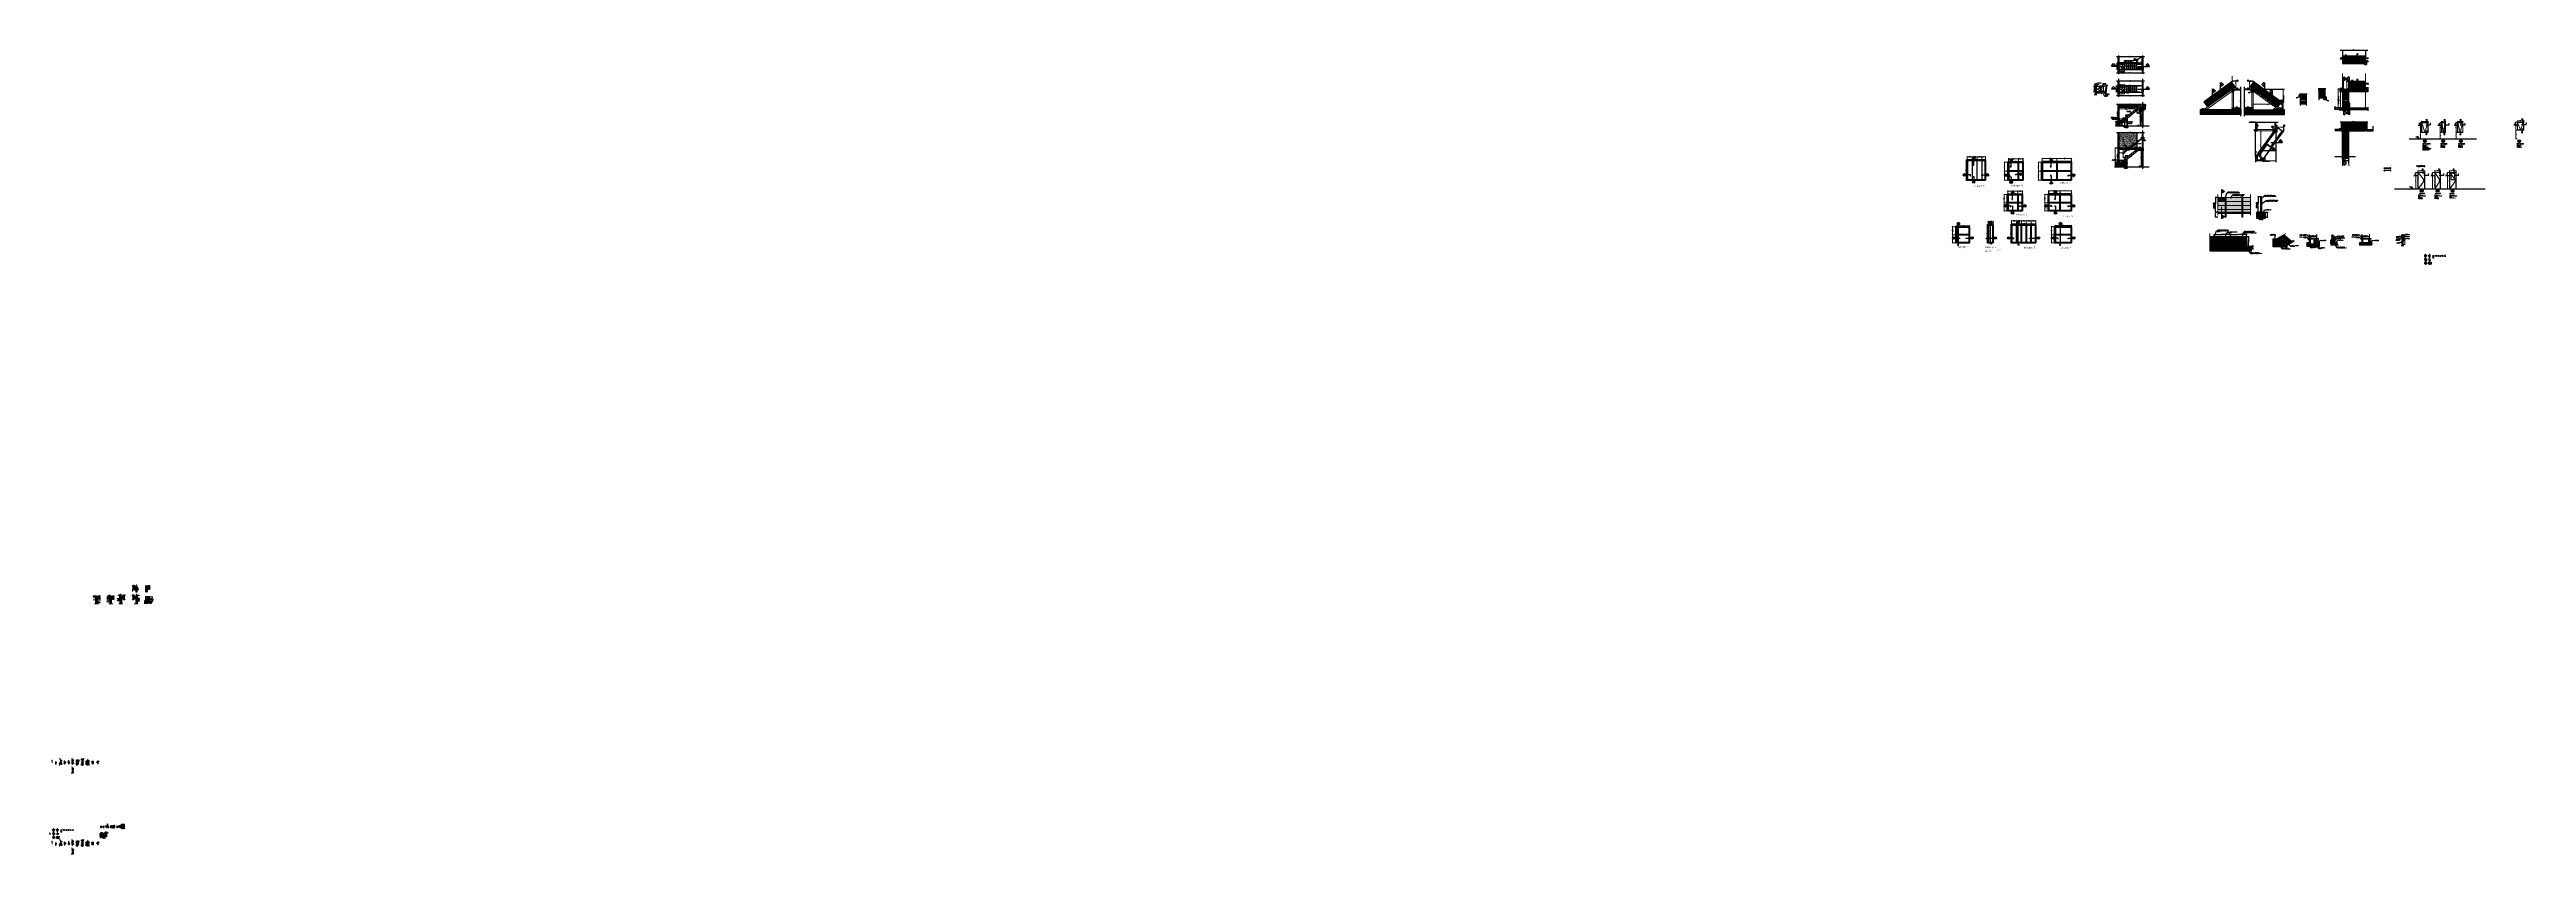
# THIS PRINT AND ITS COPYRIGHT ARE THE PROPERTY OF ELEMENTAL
# Model space of a CAD drawing. Header units: metres. Extents: x -40 to 265, y 63 to 163.
import ezdxf
from ezdxf.enums import TextEntityAlignment as Align

# ---------------------------------------------------------------- set-up
doc = ezdxf.new("R2010")
doc.units = ezdxf.units.M
doc.header["$LTSCALE"] = 5
doc.header["$MEASUREMENT"] = 0
doc.linetypes.add('CENTER', pattern=[2, 1.25, -0.25, 0.25, -0.25])
doc.linetypes.add('HIDDEN', pattern=[0.375, 0.25, -0.125])
doc.layers.get('0').update_dxf_attribs({"color": 30})
doc.layers.add('_AUX', color=210, linetype='Continuous', lineweight=18, plot=False)
for name, color, linetype, lineweight in [('A-ANNO-DIMS', 3, 'Continuous', 18), ('A-ANNO-SYMB', 3, 'Continuous', 18), ('A-ANNO-TEXT', 3, 'Continuous', 18), ('A-DETL-GRPH', 4, 'Continuous', 25), ('A-DETL-MBND', 3, 'Continuous', 18), ('A-DETL-MCUT', 4, 'Continuous', 25), ('A-DETL-OVHD', 3, 'HIDDEN', 18), ('A-DETL-PATT', 8, 'Continuous', 18), ('A-ELEV-MBE1', 7, 'Continuous', 35)]:
    doc.layers.add(name, color=color, linetype=linetype, lineweight=lineweight)
doc.styles.add('E-ARIAL', font='arial.ttf')
doc.styles.add('E-ROMANS', font='romans.shx', dxfattribs={"width": 0.8})
doc.dimstyles.new('E-0001_ARW_18', dxfattribs={"dimscale": 0.001, "dimtxt": 1.8, "dimasz": 1.8, "dimexe": 0.9, "dimexo": 0.6, "dimgap": 0.9, "dimtad": 0, "dimdec": 0, "dimlfac": 1000, "dimzin": 0, "dimdsep": 46, "dimtxsty": 'E-ROMANS', "dimblk": 'OPEN90', "dimcen": 0.9, "dimclrd": 256, "dimclre": 256, "dimclrt": 256, "dimadec": 0, "dimazin": 0, "dimtfac": 1, "dimtdec": 0, "dimtmove": 1, "dimatfit": 3, "dimldrblk": 'OPEN90', "dimfxl": 1, "dimtfill": 1, "dimtolj": 1, "dimtzin": 0, "dimarcsym": 0})
doc.dimstyles.new('E-0001_ARW_24', dxfattribs={"dimscale": 0.001, "dimtxt": 2.4, "dimasz": 2.4, "dimexe": 1.2, "dimexo": 0.8, "dimgap": 1.2, "dimtad": 0, "dimdec": 0, "dimlfac": 1000, "dimzin": 0, "dimdsep": 46, "dimtxsty": 'E-ROMANS', "dimblk": 'OPEN90', "dimcen": 1.2, "dimclrd": 256, "dimclre": 256, "dimclrt": 256, "dimadec": 0, "dimazin": 0, "dimtfac": 1, "dimtdec": 0, "dimtmove": 1, "dimatfit": 3, "dimldrblk": 'OPEN90', "dimfxl": 1, "dimtfill": 1, "dimtolj": 1, "dimtzin": 0, "dimlwd": -1, "dimarcsym": 0})
doc.dimstyles.new('E-0010_TICK_12', dxfattribs={"dimscale": 0.001, "dimtxt": 12, "dimasz": 12, "dimexe": 6, "dimexo": 4, "dimgap": 6, "dimtad": 0, "dimdec": 0, "dimlfac": 1000, "dimzin": 0, "dimdsep": 46, "dimtxsty": 'E-ROMANS', "dimblk": 'OBLIQUE', "dimcen": 6, "dimclrd": 256, "dimclre": 256, "dimclrt": 256, "dimadec": 0, "dimazin": 0, "dimtfac": 1, "dimtdec": 0, "dimtmove": 1, "dimatfit": 3, "dimldrblk": 'OPEN90', "dimfxl": 1, "dimtfill": 1, "dimtolj": 1, "dimtzin": 0, "dimlwd": -1, "dimarcsym": 0})
doc.dimstyles.new('E-0010_TICK_18', dxfattribs={"dimscale": 0.001, "dimtxt": 18, "dimasz": 18, "dimexe": 9, "dimexo": 6, "dimgap": 9, "dimtad": 0, "dimdec": 0, "dimlfac": 1000, "dimzin": 0, "dimdsep": 46, "dimtxsty": 'E-ROMANS', "dimblk": 'OBLIQUE', "dimcen": 9, "dimclrd": 256, "dimclre": 256, "dimclrt": 256, "dimadec": 0, "dimazin": 0, "dimtfac": 1, "dimtdec": 0, "dimtmove": 1, "dimatfit": 3, "dimldrblk": 'OPEN90', "dimfxl": 1, "dimtfill": 1, "dimtolj": 1, "dimtzin": 0, "dimarcsym": 0})
doc.dimstyles.new('E-0020_TICK_24', dxfattribs={"dimscale": 0.001, "dimtxt": 48, "dimasz": 48, "dimexe": 24, "dimexo": 16, "dimgap": 24, "dimtad": 0, "dimdec": 0, "dimlfac": 1000, "dimzin": 0, "dimdsep": 46, "dimtxsty": 'E-ROMANS', "dimblk": 'OBLIQUE', "dimcen": 24, "dimclrd": 256, "dimclre": 256, "dimclrt": 256, "dimadec": 0, "dimazin": 0, "dimtfac": 1, "dimtdec": 0, "dimtmove": 1, "dimatfit": 3, "dimldrblk": 'OPEN90', "dimfxl": 1, "dimtfill": 1, "dimtolj": 1, "dimtzin": 0, "dimlwd": -1, "dimarcsym": 0})
doc.dimstyles.new('E-0050_TICK_18', dxfattribs={"dimscale": 0.001, "dimtxt": 90, "dimasz": 90, "dimexe": 45, "dimexo": 30, "dimgap": 45, "dimtad": 0, "dimzin": 0, "dimdsep": 46, "dimtxsty": 'E-ROMANS', "dimblk": 'OBLIQUE', "dimcen": 45, "dimclrd": 256, "dimclre": 256, "dimclrt": 256, "dimadec": 0, "dimazin": 0, "dimtfac": 1, "dimtmove": 1, "dimatfit": 3, "dimldrblk": 'OPEN90', "dimfxl": 1, "dimtfill": 1, "dimtolj": 1, "dimtzin": 0, "dimarcsym": 0})
pattern_1 = [(50, (0, 0), (0.072873868, -0.006375634), [0.00762, -0.08382]), (355, (0, 0), (-0.01409713, 0.076422657), [0.006096, -0.067056]), (100.451, (0.00607, -0.00053), (0.058777, 0.070046675), [0.006476, -0.071236]), (46.1842, (0, 0.02032), (0.108431616, -0.01681693), [0.01143, -0.12573]), (96.6356, (0.00904, 0.01892), (0.094961694, 0.098970222), [0.009714, -0.106854]), (351.184, (0, 0.02032), (0.094961842, 0.098970047), [0.009144, -0.100584]), (21, (0.01016, 0.01524), (0.060645952, -0.040906207), [0.00762, -0.08382]), (326, (0.01016, 0.01524), (0.024720811, 0.073675186), [0.006096, -0.067056]), (71.4514, (0.015214, 0.01183), (0.085366596, 0.032769143), [0.006476, -0.071236]), (37.5, (0, 0), (0.0012354413, 0.0338220155), [0, -0.0662432, 0, -0.068072, 0, -0.06731]), (7.5, (0, 0), (0.026727865, 0.04007223), [0, -0.0388112, 0, -0.0647192, 0, -0.025654]), (327.5, (-0.022657, 0), (0.054236238, -0.0022914976), [0, -0.0254, 0, -0.079248, 0, -0.105156]), (317.5, (-0.032817, 0), (0.0592516726, 0.010170596), [0, -0.03302, 0, -0.0526288, 0, -0.074676])]
pattern_2 = [(37.5, (0, 0), (-0.0016000313, 0.048941324), [0, -0.038608, 0, -0.04318, 0, -0.041275]), (7.5, (0, 0), (0.044952328, 0.07168251), [0, -0.020828, 0, -0.034798, 0, -0.013335]), (327.5, (-0.03124, 0), (0.079099237, 0.0001437185), [0, -0.0127, 0, -0.04572, 0, -0.05969]), (317.5, (-0.03124, 0), (0.076355645, 0.022292932), [0, -0.00635, 0, -0.029972, 0, -0.03429])]
pattern_3 = [(45, (0, 0), (-0.00449012806, 0.00449012806), [])]
pattern_4 = [(45, (0, 0), (-0.0336759605, 0.0336759605), []), (135, (0, 0), (-0.101027881, 0.0336759605), [0.1190625, -0.0714375])]
pattern_5 = [(45, (0, 0), (0, 0.134703842), [0.09525, -0.09525]), (45, (-0.02526, 0.02526), (0, 0.134703842), [0.09525, -0.09525]), (45, (-0.05051, 0.05051), (0, 0.134703842), [0.09525, -0.09525]), (135, (-0.05051, 0.06735), (-0.134703842, 0), [0.09525, -0.09525]), (135, (-0.02526, 0.09261), (-0.134703842, 0), [0.09525, -0.09525]), (135, (7e-18, 0.11787), (-0.134703842, 0), [0.09525, -0.09525])]
pattern_6 = [(50, (0, 30), (0.035863009, -0.003137607), [0.00375, -0.04125]), (355, (0, 30), (-0.006937567, 0.037609607), [0.003, -0.033]), (100.4514, (0.00299, 29.99974), (0.028925469, 0.034471977), [0.00318701, -0.035057106]), (46.1842, (0, 30.01), (0.053362052, -0.00827595), [0.005625, -0.061875]), (96.6356, (0.004447, 30.00931), (0.046733135, 0.048705894), [0.004780514, -0.05258565]), (351.1842, (0, 30.01), (0.046733097, 0.04870593), [0.0045, -0.0495]), (21, (0.005, 30.0075), (0.029845353, -0.020130945), [0.00375, -0.04125]), (326, (0.005, 30.0075), (0.012165767, 0.036257502), [0.003, -0.033]), (71.4514, (0.007487, 30.005822), (0.042011131, 0.016126525), [0.00318701, -0.035057106]), (37.5, (0, 30), (0.0006079928, 0.0166446927), [0, -0.0326, 0, -0.0335, 0, -0.033125]), (7.5, (0, 30), (0.013153477, 0.0197205856), [0, -0.0191, 0, -0.03185, 0, -0.012625]), (327.5, (-0.01115, 30), (0.0266911218, -0.0011277436), [0, -0.0125, 0, -0.039, 0, -0.05175]), (317.5, (-0.01615, 30), (0.0291593085, 0.005005249), [0, -0.01625, 0, -0.0259, 0, -0.03675])]
pattern_7 = [(37.5, (0, 30), (-0.00012598672, 0.00385364754), [0, -0.00304, 0, -0.0034, 0, -0.00325]), (7.5, (0, 30), (0.0035395534, 0.00564429213), [0, -0.00164, 0, -0.00274, 0, -0.00105]), (327.5, (-0.00246, 30), (0.00622828372, 1.13181e-05), [0, -0.001, 0, -0.0036, 0, -0.0047]), (317.5, (-0.00246, 30), (0.0060122532, 0.00175535113), [0, -0.0005, 0, -0.00236, 0, -0.0027])]
pattern_8 = [(50, (0, 30), (0.10758903, -0.00941282), [0.01125, -0.12375]), (355, (0, 30), (-0.0208127, 0.11282882), [0.009, -0.099]), (100.4514, (0.00897, 29.99922), (0.0867764, 0.10341593), [0.00956103, -0.10517132]), (46.1842, (0, 30.03), (0.16008616, -0.02482785), [0.016875, -0.185625]), (96.6356, (0.01334, 30.02793), (0.1401994, 0.14611768), [0.01434154, -0.15775695]), (351.1842, (0, 30.03), (0.1401993, 0.1461178), [0.0135, -0.1485]), (21, (0.015, 30.0225), (0.08953606, -0.06039283), [0.01125, -0.12375]), (326, (0.015, 30.0225), (0.0364973, 0.1087725), [0.009, -0.099]), (71.4514, (0.02246, 30.01747), (0.1260334, 0.04837957), [0.00956103, -0.10517132]), (37.5, (0, 30), (0.001823978, 0.049934078), [0, -0.0978, 0, -0.1005, 0, -0.099375]), (7.5, (0, 30), (0.03946043, 0.059161757), [0, -0.0573, 0, -0.09555, 0, -0.037875]), (327.5, (-0.03345, 30), (0.080073365, -0.00338323), [0, -0.0375, 0, -0.117, 0, -0.15525]), (317.5, (-0.04845, 30), (0.087477925, 0.01501575), [0, -0.04875, 0, -0.0777, 0, -0.11025])]
pattern_9 = [(0, (0, 30), (0.0065625, 0.00378886113), [0.004375, -0.00875]), (120, (0, 30), (-0.00656249999, 0.00378886115), [0.004375, -0.00875]), (60, (0, 30), (1e-11, 0.00757772227), [-0.00875, 0.004375])]
pattern_10 = [(1.5, (0, 30), (0.0065192075, 0.00317173983), [0.045, -0.006, 0.015, -0.003]), (1.5, (0.0039494, 30.001604), (-0.003103418, 0.00391010188), [0.009, -0.00099, 0.018, -0.00225]), (1.5, (0.0014327, 30.0025884), (0.015542038604, 0.002417671617), [0.024, -0.0042, 0.012, -0.003])]
pattern_11 = [(90, (0.5942899, 8.9333918), (-0.002, 0.0044), [0.03, -0.004, 0.01, -0.002]), (90, (0.59329, 8.9360518), (-0.00266, -0.002), [0.006, -0.00066, 0.012, -0.0015]), (90, (0.5925899, 8.9343918), (-0.00134, 0.0104), [0.016, -0.0028, 0.008, -0.002])]
pattern_12 = [(0, (0, 8.9333918), (0.0044, 0.002), [0.03, -0.004, 0.01, -0.002]), (0, (0.00266, 8.9343918), (-0.002, 0.00266), [0.006, -0.00066, 0.012, -0.0015]), (0, (0.001, 8.9350918), (0.0104, 0.00134), [0.016, -0.0028, 0.008, -0.002])]
pattern_13 = [(90, (-1.1447502, 8.9333918), (-0.002, 0.0044), [0.03, -0.004, 0.01, -0.002]), (90, (-1.1457502, 8.9360518), (-0.00266, -0.002), [0.006, -0.00066, 0.012, -0.0015]), (90, (-1.1464502, 8.9343918), (-0.00134, 0.0104), [0.016, -0.0028, 0.008, -0.002])]
pattern_14 = [(50, (0.703866, 8.852266), (0.0215178055, -0.001882564), [0.00225, -0.02475]), (355, (0.703866, 8.852266), (-0.00416254, 0.022565764), [0.0018, -0.0198]), (100.4514, (0.70566, 8.85211), (0.0173552815, 0.020683186), [0.001912206, -0.0210342634]), (46.1842, (0.703866, 8.858266), (0.032017231, -0.00496557), [0.003375, -0.037125]), (96.6356, (0.706534, 8.857853), (0.028039881, 0.029223536), [0.002868309, -0.03155139]), (351.1842, (0.703866, 8.858266), (0.028039858, 0.029223558), [0.0027, -0.0297]), (21, (0.706866, 8.856766), (0.0179072116, -0.0120785667), [0.00225, -0.02475]), (326, (0.706866, 8.856766), (0.00729946, 0.0217545014), [0.0018, -0.0198]), (71.4514, (0.708358, 8.85576), (0.025206679, 0.009675915), [0.001912206, -0.0210342634]), (37.5, (0.703866, 8.852266), (0.00036479566, 0.0099868156), [0, -0.01956, 0, -0.0201, 0, -0.019875]), (7.5, (0.703866, 8.852266), (0.0078920861, 0.0118323514), [0, -0.01146, 0, -0.01911, 0, -0.007575]), (327.5, (0.697176, 8.852266), (0.0160146731, -0.00067664615), [0, -0.0075, 0, -0.0234, 0, -0.03105]), (317.5, (0.694176, 8.852266), (0.017495585, 0.0030031495), [0, -0.00975, 0, -0.01554, 0, -0.02205])]
pattern_15 = [(90, (0, 8.9333918), (-0.002, 0.0044), [0.03, -0.004, 0.01, -0.002]), (90, (-0.001, 8.9360518), (-0.00266, -0.002), [0.006, -0.00066, 0.012, -0.0015]), (90, (-0.0017, 8.9343918), (-0.00134, 0.0104), [0.016, -0.0028, 0.008, -0.002])]
pattern_16 = [(135, (0.1376294, 8.9333918), (-0.00176776695, -0.00176776695), []), (135, (0.1363794, 8.9333918), (-0.00176776695, -0.00176776695), [])]
pattern_17 = [(90, (0, 8.9333918), (-0.0025, 4e-19), []), (90, (0.00125, 8.9346418), (-0.0025, 4e-19), [0.00125, -0.000625])]
pattern_18 = [(45, (0, 8.9333918), (-0.000883883476, 0.000883883476), [])]
pattern_19 = [(50, (-0.010333, -0.045208), (0.0143452037, -0.0012550427), [0.0015, -0.0165]), (355, (-0.010333, -0.045208), (-0.0027750267, 0.0150438427), [0.0012, -0.0132]), (100.4514, (-0.009137, -0.045313), (0.0115701876, 0.0137887908), [0.0012748038, -0.0140228422]), (46.1842, (-0.010333, -0.041208), (0.021344821, -0.0033103803), [0.00225, -0.02475]), (96.6356, (-0.008554, -0.041484), (0.018693254, 0.0194823574), [0.001912206, -0.02103426]), (351.1842, (-0.010333, -0.041208), (0.018693239, 0.019482372), [0.0018, -0.0198]), (21, (-0.008333, -0.042208), (0.011938141, -0.0080523778), [0.0015, -0.0165]), (326, (-0.008333, -0.042208), (0.0048663066, 0.014503001), [0.0012, -0.0132]), (71.4514, (-0.007338, -0.04288), (0.0168044526, 0.00645061), [0.0012748038, -0.0140228422]), (37.5, (-0.010333, -0.0452084), (0.0002431971, 0.00665787708), [0, -0.01304, 0, -0.0134, 0, -0.01325]), (7.5, (-0.010333, -0.0452084), (0.00526139075, 0.00788823424), [0, -0.00764, 0, -0.01274, 0, -0.00505]), (327.5, (-0.014793, -0.0452084), (0.01067644872, -0.00045109743), [0, -0.005, 0, -0.0156, 0, -0.0207]), (317.5, (-0.016793, -0.045208), (0.0116637234, 0.0020020996), [0, -0.0065, 0, -0.01036, 0, -0.0147])]
pattern_20 = [(50, (0, 0), (0.035863009, -0.003137607), [0.00375, -0.04125]), (355, (0, 0), (-0.006937567, 0.037609607), [0.003, -0.033]), (100.4514, (0.00299, -0.00026), (0.028925469, 0.034471977), [0.00318701, -0.035057106]), (46.1842, (0, 0.01), (0.053362052, -0.00827595), [0.005625, -0.061875]), (96.6356, (0.004447, 0.00931), (0.046733135, 0.048705894), [0.004780514, -0.05258565]), (351.1842, (0, 0.01), (0.046733097, 0.04870593), [0.0045, -0.0495]), (21, (0.005, 0.0075), (0.029845353, -0.020130945), [0.00375, -0.04125]), (326, (0.005, 0.0075), (0.012165767, 0.036257502), [0.003, -0.033]), (71.4514, (0.007487, 0.005822), (0.042011131, 0.016126525), [0.00318701, -0.035057106]), (37.5, (0, 0), (0.0006079928, 0.0166446927), [0, -0.0326, 0, -0.0335, 0, -0.033125]), (7.5, (0, 0), (0.013153477, 0.0197205856), [0, -0.0191, 0, -0.03185, 0, -0.012625]), (327.5, (-0.01115, 0), (0.0266911218, -0.0011277436), [0, -0.0125, 0, -0.039, 0, -0.05175]), (317.5, (-0.01615, 0), (0.0291593085, 0.005005249), [0, -0.01625, 0, -0.0259, 0, -0.03675])]
pattern_21 = [(90, (0.5942899, -1.0666082), (-0.002, 0.0044), [0.03, -0.004, 0.01, -0.002]), (90, (0.59329, -1.0639482), (-0.00266, -0.002), [0.006, -0.00066, 0.012, -0.0015]), (90, (0.5925899, -1.0656082), (-0.00134, 0.0104), [0.016, -0.0028, 0.008, -0.002])]
pattern_22 = [(0, (0, -1.0666082), (0.0044, 0.002), [0.03, -0.004, 0.01, -0.002]), (0, (0.00266, -1.0656082), (-0.002, 0.00266), [0.006, -0.00066, 0.012, -0.0015]), (0, (0.001, -1.0649082), (0.0104, 0.00134), [0.016, -0.0028, 0.008, -0.002])]
pattern_23 = [(90, (-1.1447502, -1.0666082), (-0.002, 0.0044), [0.03, -0.004, 0.01, -0.002]), (90, (-1.1457502, -1.0639482), (-0.00266, -0.002), [0.006, -0.00066, 0.012, -0.0015]), (90, (-1.1464502, -1.0656082), (-0.00134, 0.0104), [0.016, -0.0028, 0.008, -0.002])]
pattern_24 = [(50, (0.703866, -1.147734), (0.0215178055, -0.001882564), [0.00225, -0.02475]), (355, (0.703866, -1.147734), (-0.00416254, 0.022565764), [0.0018, -0.0198]), (100.4514, (0.70566, -1.14789), (0.0173552815, 0.020683186), [0.001912206, -0.0210342634]), (46.1842, (0.703866, -1.141734), (0.032017231, -0.00496557), [0.003375, -0.037125]), (96.6356, (0.706534, -1.142147), (0.028039881, 0.029223536), [0.002868309, -0.03155139]), (351.1842, (0.703866, -1.141734), (0.028039858, 0.029223558), [0.0027, -0.0297]), (21, (0.706866, -1.143234), (0.0179072116, -0.0120785667), [0.00225, -0.02475]), (326, (0.706866, -1.143234), (0.00729946, 0.0217545014), [0.0018, -0.0198]), (71.4514, (0.708358, -1.14424), (0.025206679, 0.009675915), [0.001912206, -0.0210342634]), (37.5, (0.703866, -1.147734), (0.00036479566, 0.0099868156), [0, -0.01956, 0, -0.0201, 0, -0.019875]), (7.5, (0.703866, -1.147734), (0.0078920861, 0.0118323514), [0, -0.01146, 0, -0.01911, 0, -0.007575]), (327.5, (0.697176, -1.147734), (0.0160146731, -0.00067664615), [0, -0.0075, 0, -0.0234, 0, -0.03105]), (317.5, (0.694176, -1.147734), (0.017495585, 0.0030031495), [0, -0.00975, 0, -0.01554, 0, -0.02205])]
pattern_25 = [(90, (0, -1.0666082), (-0.002, 0.0044), [0.03, -0.004, 0.01, -0.002]), (90, (-0.001, -1.0639482), (-0.00266, -0.002), [0.006, -0.00066, 0.012, -0.0015]), (90, (-0.0017, -1.0656082), (-0.00134, 0.0104), [0.016, -0.0028, 0.008, -0.002])]
pattern_26 = [(135, (0.1376294, -1.0666082), (-0.00176776695, -0.00176776695), []), (135, (0.1363794, -1.0666082), (-0.00176776695, -0.00176776695), [])]
pattern_27 = [(90, (0, -1.0666082), (-0.0025, 4e-19), []), (90, (0.00125, -1.0653582), (-0.0025, 4e-19), [0.00125, -0.000625])]
pattern_28 = [(45, (0, -1.0666082), (-0.000883883476, 0.000883883476), [])]
pattern_29 = [(45, (-0.241774, 0.2070581), (-0.000265165043, 0.000265165043), [])]
pattern_30 = [(50, (-0.241774, 0.207058), (0.0215178055, -0.001882564), [0.00225, -0.02475]), (355, (-0.241774, 0.207058), (-0.00416254, 0.022565764), [0.0018, -0.0198]), (100.4514, (-0.23998, 0.206901), (0.0173552815, 0.020683186), [0.001912206, -0.0210342634]), (46.1842, (-0.241774, 0.213058), (0.0320172315, -0.00496557), [0.003375, -0.037125]), (96.6356, (-0.239106, 0.212644), (0.028039881, 0.029223536), [0.002868309, -0.03155139]), (351.1842, (-0.241774, 0.213058), (0.028039858, 0.029223558), [0.0027, -0.0297]), (21, (-0.238774, 0.211558), (0.0179072116, -0.0120785667), [0.00225, -0.02475]), (326, (-0.238774, 0.211558), (0.00729946, 0.0217545014), [0.0018, -0.0198]), (71.4514, (-0.237282, 0.210552), (0.025206679, 0.009675915), [0.001912206, -0.0210342634]), (37.5, (-0.241774, 0.207058), (0.00036479566, 0.0099868156), [0, -0.01956, 0, -0.0201, 0, -0.019875]), (7.5, (-0.241774, 0.207058), (0.0078920861, 0.0118323514), [0, -0.01146, 0, -0.01911, 0, -0.007575]), (327.5, (-0.248464, 0.207058), (0.0160146731, -0.00067664615), [0, -0.0075, 0, -0.0234, 0, -0.03105]), (317.5, (-0.251464, 0.207058), (0.017495585, 0.0030031495), [0, -0.00975, 0, -0.01554, 0, -0.02205])]
pattern_31 = [(37.5, (-0.241774, 0.2070581), (-6.2993358e-05, 0.00192682377), [0, -0.00152, 0, -0.0017, 0, -0.001625]), (7.5, (-0.241774, 0.207058), (0.001769776705, 0.002822146065), [0, -0.00082, 0, -0.00137, 0, -0.000525]), (327.5, (-0.243004, 0.2070581), (0.00311414186, 5.659054e-06), [0, -0.0005, 0, -0.0018, 0, -0.00235]), (317.5, (-0.243004, 0.207058), (0.0030061266, 0.000877675565), [0, -0.00025, 0, -0.00118, 0, -0.00135])]
pattern_32 = [(45, (-0.21397504, -0.6777842), (-0.000265165043, 0.000265165043), [])]
pattern_33 = [(45, (2.19729854, 0.17495757), (-0.000265165043, 0.000265165043), [])]
pattern_34 = [(0, (3.643496, 8.49536), (0.0079375, 0.015875), [0, -0.015875])]
pattern_35 = [(50, (0, 8.49536), (0.091092334, -0.007969543), [0.009525, -0.104775]), (355, (0, 8.49536), (-0.017621413, 0.09552832), [0.00762, -0.08382]), (100.451, (0.00759, 8.4947), (0.07347125, 0.087558344), [0.008095, -0.089045]), (46.1842, (0, 8.52076), (0.13553952, -0.021021164), [0.0142875, -0.1571625]), (96.6356, (0.0113, 8.51901), (0.11870212, 0.12371278), [0.0121425, -0.1335675]), (351.184, (0, 8.52076), (0.1187023, 0.12371256), [0.01143, -0.12573]), (21, (0.0127, 8.51441), (0.07580744, -0.05113276), [0.009525, -0.104775]), (326, (0.0127, 8.51441), (0.030901014, 0.092093983), [0.00762, -0.08382]), (71.4514, (0.01902, 8.51015), (0.106708245, 0.04096143), [0.008095, -0.089045]), (37.5, (0, 8.49536), (0.0015443016, 0.0422775194), [0, -0.082804, 0, -0.08509, 0, -0.0841375]), (7.5, (0, 8.49536), (0.033409831, 0.0500902874), [0, -0.048514, 0, -0.080899, 0, -0.0320675]), (327.5, (-0.02832, 8.49536), (0.0677952976, -0.002864372), [0, -0.03175, 0, -0.09906, 0, -0.131445]), (317.5, (-0.04102, 8.49536), (0.074064591, 0.012713246), [0, -0.041275, 0, -0.065786, 0, -0.093345])]
pattern_36 = [(50, (0, 0), (0.091092334, -0.007969543), [0.009525, -0.104775]), (355, (0, 0), (-0.017621413, 0.09552832), [0.00762, -0.08382]), (100.451, (0.00759, -0.00066), (0.07347125, 0.087558344), [0.008095, -0.089045]), (46.1842, (0, 0.0254), (0.13553952, -0.021021164), [0.0142875, -0.1571625]), (96.6356, (0.0113, 0.02365), (0.11870212, 0.12371278), [0.0121425, -0.1335675]), (351.184, (0, 0.0254), (0.1187023, 0.12371256), [0.01143, -0.12573]), (21, (0.0127, 0.01905), (0.07580744, -0.05113276), [0.009525, -0.104775]), (326, (0.0127, 0.01905), (0.030901014, 0.092093983), [0.00762, -0.08382]), (71.4514, (0.01902, 0.01479), (0.106708245, 0.04096143), [0.008095, -0.089045]), (37.5, (0, 0), (0.0015443016, 0.0422775194), [0, -0.082804, 0, -0.08509, 0, -0.0841375]), (7.5, (0, 0), (0.033409831, 0.0500902874), [0, -0.048514, 0, -0.080899, 0, -0.0320675]), (327.5, (-0.02832, 0), (0.0677952976, -0.002864372), [0, -0.03175, 0, -0.09906, 0, -0.131445]), (317.5, (-0.04102, 0), (0.074064591, 0.012713246), [0, -0.041275, 0, -0.065786, 0, -0.093345])]
pattern_37 = [(37.5, (0, 0), (-0.003200063, 0.097882647), [0, -0.077216, 0, -0.08636, 0, -0.08255]), (7.5, (0, 0), (0.089904657, 0.14336502), [0, -0.041656, 0, -0.069596, 0, -0.02667]), (327.5, (-0.06248, 0), (0.158198474, 0.000287437), [0, -0.0254, 0, -0.09144, 0, -0.11938]), (317.5, (-0.06248, 0), (0.15271129, 0.044585865), [0, -0.0127, 0, -0.059944, 0, -0.06858])]
pattern_38 = [(0, (0, 0.9255881), (0.000625, 0.00125), [0, -0.00125])]
pattern_39 = [(135, (0, 0.925588), (-0.00176776695, -0.00176776695), []), (135, (-0.00125, 0.925588), (-0.00176776695, -0.00176776695), [])]
pattern_40 = [(45, (0, 0.925588), (-0.00176776695, 0.00176776695), []), (45, (0, 0.926838), (-0.00176776695, 0.00176776695), [])]
pattern_41 = [(45, (292.49899672, 71.0802551), (-0.000265165043, 0.000265165043), [])]
pattern_42 = [(50, (292.498997, 71.080255), (0.0215178055, -0.001882564), [0.00225, -0.02475]), (355, (292.498997, 71.080255), (-0.00416254, 0.022565764), [0.0018, -0.0198]), (100.4514, (292.50079, 71.080098), (0.0173552815, 0.020683186), [0.001912206, -0.0210342634]), (46.1842, (292.498997, 71.086255), (0.0320172315, -0.00496557), [0.003375, -0.037125]), (96.6356, (292.501665, 71.08584), (0.028039881, 0.029223536), [0.002868309, -0.03155139]), (351.1842, (292.498997, 71.086255), (0.028039858, 0.029223558), [0.0027, -0.0297]), (21, (292.501997, 71.084755), (0.0179072116, -0.0120785667), [0.00225, -0.02475]), (326, (292.501997, 71.084755), (0.00729946, 0.0217545014), [0.0018, -0.0198]), (71.4514, (292.50349, 71.083749), (0.025206679, 0.009675915), [0.001912206, -0.0210342634]), (37.5, (292.498997, 71.080255), (0.00036479566, 0.0099868156), [0, -0.01956, 0, -0.0201, 0, -0.019875]), (7.5, (292.498997, 71.080255), (0.0078920861, 0.0118323514), [0, -0.01146, 0, -0.01911, 0, -0.007575]), (327.5, (292.492307, 71.080255), (0.0160146731, -0.00067664615), [0, -0.0075, 0, -0.0234, 0, -0.03105]), (317.5, (292.489307, 71.080255), (0.017495585, 0.0030031495), [0, -0.00975, 0, -0.01554, 0, -0.02205])]
pattern_43 = [(37.5, (292.4989967, 71.0802551), (-6.2993358e-05, 0.00192682377), [0, -0.00152, 0, -0.0017, 0, -0.001625]), (7.5, (292.4989967, 71.080255), (0.001769776705, 0.002822146065), [0, -0.00082, 0, -0.00137, 0, -0.000525]), (327.5, (292.4977667, 71.0802551), (0.00311414186, 5.659054e-06), [0, -0.0005, 0, -0.0018, 0, -0.00235]), (317.5, (292.4977667, 71.080255), (0.0030061266, 0.000877675565), [0, -0.00025, 0, -0.00118, 0, -0.00135])]
pattern_44 = [(45, (292.52679567, 70.19541278), (-0.000265165043, 0.000265165043), [])]
pattern_45 = [(45, (294.93806925, 71.04815457), (-0.000265165043, 0.000265165043), [])]

# ---------------------------------------------------------------- blocks, each defined once
blk = doc.blocks.new('_Open90')
at = {"color": 0, "linetype": 'ByBlock', "lineweight": -2}
for p, q in [((0, 0), (-1, 0)), ((-0.5, 0.5), (0, 0)), ((0, 0), (-0.5, -0.5))]:
    blk.add_line(p, q, dxfattribs=at)
blk = doc.blocks.new('*D2')
at = {"layer": 'A-ANNO-DIMS', "color": 1, "lineweight": -2, "transparency": 16777216}
for p, q in [((227.28, 144.56), (226.98, 144.56)), ((226.99, 144.5), (226.99, 143.83)), ((227.28, 142.76), (226.98, 142.76)), ((226.99, 142.82), (226.99, 143.5))]:
    blk.add_line(p, q, dxfattribs=at)
at = {"layer": 'A-ANNO-DIMS', "color": 1, "lineweight": -2, "transparency": 16777216, "xscale": 0.06, "yscale": 0.06, "zscale": 0.06}
for p, rotation in [((226.99, 144.56), 90), ((226.99, 142.76), 270)]:
    blk.add_blockref('_Open90', p, dxfattribs=dict(at, rotation=rotation))
at = {"layer": 'A-ANNO-DIMS', "color": 2, "transparency": 16777216, "insert": (226.99, 143.66), "char_height": 0.06, "attachment_point": 5, "rotation": 90, "style": 'E-ROMANS', "bg_fill": 3, "box_fill_scale": 1.25, "bg_fill_color": 256, "bg_fill_true_color": 13158600, "bg_fill_transparency": 0}
blk.add_mtext('\\A1;1800.00', dxfattribs=at)
blk = doc.blocks.new('*D3')
at = {"layer": 'A-ANNO-DIMS', "color": 1, "lineweight": -2, "transparency": 16777216}
for p, q in [((232.54, 144.64), (232.24, 144.64)), ((232.26, 144.58), (232.26, 143.87)), ((232.54, 142.76), (232.24, 142.76)), ((232.26, 142.82), (232.26, 143.54))]:
    blk.add_line(p, q, dxfattribs=at)
at = {"layer": 'A-ANNO-DIMS', "color": 1, "lineweight": -2, "transparency": 16777216, "xscale": 0.06, "yscale": 0.06, "zscale": 0.06}
for p, rotation in [((232.26, 144.64), 90), ((232.26, 142.76), 270)]:
    blk.add_blockref('_Open90', p, dxfattribs=dict(at, rotation=rotation))
at = {"layer": 'A-ANNO-DIMS', "color": 2, "transparency": 16777216, "insert": (232.26, 143.7), "char_height": 0.06, "attachment_point": 5, "rotation": 90, "style": 'E-ROMANS', "bg_fill": 3, "box_fill_scale": 1.25, "bg_fill_color": 256, "bg_fill_true_color": 13158600, "bg_fill_transparency": 0}
blk.add_mtext('\\A1;1879.82', dxfattribs=at)
blk = doc.blocks.new('*D4')
at = {"layer": 'A-ANNO-DIMS', "color": 1, "lineweight": -2, "transparency": 16777216}
for p, q in [((227.28, 142.76), (226.98, 142.76)), ((227.28, 142.14), (226.98, 142.14)), ((226.99, 142.7), (226.99, 142.6)), ((226.99, 142.2), (226.99, 142.31))]:
    blk.add_line(p, q, dxfattribs=at)
at = {"layer": 'A-ANNO-DIMS', "color": 1, "lineweight": -2, "transparency": 16777216, "xscale": 0.06, "yscale": 0.06, "zscale": 0.06}
for p, rotation in [((226.99, 142.76), 90), ((226.99, 142.14), 270)]:
    blk.add_blockref('_Open90', p, dxfattribs=dict(at, rotation=rotation))
at = {"layer": 'A-ANNO-DIMS', "color": 2, "transparency": 16777216, "insert": (226.99, 142.45), "char_height": 0.06, "attachment_point": 5, "rotation": 90, "style": 'E-ROMANS', "bg_fill": 3, "box_fill_scale": 1.25, "bg_fill_color": 256, "bg_fill_true_color": 13158600, "bg_fill_transparency": 0}
blk.add_mtext('\\A1;620.18', dxfattribs=at)
blk = doc.blocks.new('*D5')
at = {"layer": 'A-ANNO-DIMS', "color": 1, "lineweight": -2, "transparency": 16777216}
for p, q in [((232.7, 142.76), (233.42, 142.76)), ((232.7, 142.14), (233.42, 142.14)), ((233.41, 142.7), (233.41, 142.6)), ((233.41, 142.2), (233.41, 142.31))]:
    blk.add_line(p, q, dxfattribs=at)
at = {"layer": 'A-ANNO-DIMS', "color": 1, "lineweight": -2, "transparency": 16777216, "xscale": 0.06, "yscale": 0.06, "zscale": 0.06}
for p, rotation in [((233.41, 142.76), 90), ((233.41, 142.14), 270)]:
    blk.add_blockref('_Open90', p, dxfattribs=dict(at, rotation=rotation))
at = {"layer": 'A-ANNO-DIMS', "color": 2, "transparency": 16777216, "insert": (233.41, 142.45), "char_height": 0.06, "attachment_point": 5, "rotation": 90, "style": 'E-ROMANS', "bg_fill": 3, "box_fill_scale": 1.25, "bg_fill_color": 256, "bg_fill_true_color": 13158600, "bg_fill_transparency": 0}
blk.add_mtext('\\A1;620.18', dxfattribs=at)
blk = doc.blocks.new('*D6')
at = {"layer": 'A-ANNO-DIMS', "color": 1, "lineweight": -2, "transparency": 16777216}
for p, q in [((232.41, 141.82), (232.35, 141.82)), ((232.47, 142.14), (232.47, 141.8)), ((232.47, 141.82), (232.47, 141.82)), ((232.77, 142.14), (232.77, 141.8)), ((232.77, 141.82), (232.77, 141.82)), ((232.83, 141.82), (232.89, 141.82))]:
    blk.add_line(p, q, dxfattribs=at)
at = {"layer": 'A-ANNO-DIMS', "color": 1, "lineweight": -2, "transparency": 16777216, "xscale": 0.06, "yscale": 0.06, "zscale": 0.06}
blk.add_blockref('_Open90', (232.47, 141.82), dxfattribs=at)
at = {"layer": 'A-ANNO-DIMS', "color": 1, "lineweight": -2, "transparency": 16777216, "xscale": 0.06, "yscale": 0.06, "zscale": 0.06, "rotation": 180}
blk.add_blockref('_Open90', (232.77, 141.82), dxfattribs=at)
at = {"layer": 'A-ANNO-DIMS', "color": 2, "transparency": 16777216, "insert": (232.62, 141.82), "char_height": 0.06, "attachment_point": 5, "style": 'E-ROMANS', "bg_fill": 3, "box_fill_scale": 1.25, "bg_fill_color": 256, "bg_fill_true_color": 13158600, "bg_fill_transparency": 0}
blk.add_mtext('\\A1;300.00', dxfattribs=at)
blk = doc.blocks.new('*D7')
at = {"layer": 'A-ANNO-DIMS', "color": 1, "lineweight": -2, "transparency": 16777216}
for p, q in [((230.9, 139.74), (231.11, 139.74)), ((230.9, 138.54), (231.11, 138.54)), ((231.09, 139.68), (231.09, 139.31)), ((231.09, 138.6), (231.09, 138.98))]:
    blk.add_line(p, q, dxfattribs=at)
at = {"layer": 'A-ANNO-DIMS', "color": 1, "lineweight": -2, "transparency": 16777216, "xscale": 0.06, "yscale": 0.06, "zscale": 0.06}
for p, rotation in [((231.09, 139.74), 90), ((231.09, 138.54), 270)]:
    blk.add_blockref('_Open90', p, dxfattribs=dict(at, rotation=rotation))
at = {"layer": 'A-ANNO-DIMS', "color": 2, "transparency": 16777216, "insert": (231.09, 139.14), "char_height": 0.06, "attachment_point": 5, "rotation": 90, "style": 'E-ROMANS', "bg_fill": 3, "box_fill_scale": 1.25, "bg_fill_color": 256, "bg_fill_true_color": 13158600, "bg_fill_transparency": 0}
blk.add_mtext('\\A1;1200.00', dxfattribs=at)
blk = doc.blocks.new('*D8')
at = {"layer": 'A-ANNO-DIMS', "color": 1, "lineweight": -2, "transparency": 16777216}
for p, q in [((230.9, 138.54), (231.62, 138.54)), ((230.9, 138.24), (231.62, 138.24)), ((231.61, 138.6), (231.61, 138.66)), ((231.61, 138.54), (231.61, 138.54)), ((231.61, 138.24), (231.61, 138.24)), ((231.61, 138.18), (231.61, 138.12))]:
    blk.add_line(p, q, dxfattribs=at)
at = {"layer": 'A-ANNO-DIMS', "color": 1, "lineweight": -2, "transparency": 16777216, "xscale": 0.06, "yscale": 0.06, "zscale": 0.06}
for p, rotation in [((231.61, 138.54), 270), ((231.61, 138.24), 90)]:
    blk.add_blockref('_Open90', p, dxfattribs=dict(at, rotation=rotation))
at = {"layer": 'A-ANNO-DIMS', "color": 2, "transparency": 16777216, "insert": (231.61, 138.39), "char_height": 0.06, "attachment_point": 5, "rotation": 90, "style": 'E-ROMANS', "bg_fill": 3, "box_fill_scale": 1.25, "bg_fill_color": 256, "bg_fill_true_color": 13158600, "bg_fill_transparency": 0}
blk.add_mtext('\\A1;300.00', dxfattribs=at)
blk = doc.blocks.new('*D9')
at = {"layer": 'A-ANNO-DIMS', "color": 1, "lineweight": -2, "transparency": 16777216}
for p, q in [((226.85, 139.75), (226.85, 140.01)), ((226.91, 139.99), (227.68, 139.99)), ((228.79, 139.99), (228.03, 139.99)), ((228.85, 139.75), (228.85, 140.01))]:
    blk.add_line(p, q, dxfattribs=at)
at = {"layer": 'A-ANNO-DIMS', "color": 1, "lineweight": -2, "transparency": 16777216, "xscale": 0.06, "yscale": 0.06, "zscale": 0.06, "rotation": 180}
blk.add_blockref('_Open90', (226.85, 139.99), dxfattribs=at)
at = {"layer": 'A-ANNO-DIMS', "color": 1, "lineweight": -2, "transparency": 16777216, "xscale": 0.06, "yscale": 0.06, "zscale": 0.06}
blk.add_blockref('_Open90', (228.85, 139.99), dxfattribs=at)
at = {"layer": 'A-ANNO-DIMS', "color": 2, "transparency": 16777216, "insert": (227.85, 139.99), "char_height": 0.06, "attachment_point": 5, "style": 'E-ROMANS', "bg_fill": 3, "box_fill_scale": 1.25, "bg_fill_color": 256, "bg_fill_true_color": 13158600, "bg_fill_transparency": 0}
blk.add_mtext('\\A1;2000.00', dxfattribs=at)
blk = doc.blocks.new('*D10')
at = {"layer": 'A-ANNO-DIMS', "color": 1, "lineweight": -2, "transparency": 16777216}
for p, q in [((228.91, 139.99), (229.68, 139.99)), ((230.79, 139.99), (230.03, 139.99)), ((230.85, 139.75), (230.85, 140.01))]:
    blk.add_line(p, q, dxfattribs=at)
at = {"layer": 'A-ANNO-DIMS', "color": 1, "lineweight": -2, "transparency": 16777216, "xscale": 0.06, "yscale": 0.06, "zscale": 0.06, "rotation": 180}
blk.add_blockref('_Open90', (228.85, 139.99), dxfattribs=at)
at = {"layer": 'A-ANNO-DIMS', "color": 1, "lineweight": -2, "transparency": 16777216, "xscale": 0.06, "yscale": 0.06, "zscale": 0.06}
blk.add_blockref('_Open90', (230.85, 139.99), dxfattribs=at)
at = {"layer": 'A-ANNO-DIMS', "color": 2, "transparency": 16777216, "insert": (229.85, 139.99), "char_height": 0.06, "attachment_point": 5, "style": 'E-ROMANS', "bg_fill": 3, "box_fill_scale": 1.25, "bg_fill_color": 256, "bg_fill_true_color": 13158600, "bg_fill_transparency": 0}
blk.add_mtext('\\A1;2000.00', dxfattribs=at)
blk = doc.blocks.new('*D11')
at = {"layer": 'A-ANNO-DIMS', "color": 1, "lineweight": -2, "transparency": 16777216}
for p, q in [((235.51, 139.44), (235.51, 139.52)), ((235.57, 139.5), (235.7, 139.5)), ((235.76, 139.44), (235.76, 139.52))]:
    blk.add_line(p, q, dxfattribs=at)
at = {"layer": 'A-ANNO-DIMS', "color": 2, "transparency": 16777216, "insert": (235.63, 139.59), "char_height": 0.06, "attachment_point": 5, "style": 'E-ROMANS', "bg_fill": 3, "box_fill_scale": 1.25, "bg_fill_color": 256, "bg_fill_true_color": 13158600, "bg_fill_transparency": 0}
blk.add_mtext('\\A1;250.00', dxfattribs=at)
at = {"layer": 'A-ANNO-DIMS', "color": 1, "lineweight": -2, "transparency": 16777216, "xscale": 0.06, "yscale": 0.06, "zscale": 0.06, "rotation": 180}
blk.add_blockref('_Open90', (235.51, 139.5), dxfattribs=at)
at = {"layer": 'A-ANNO-DIMS', "color": 1, "lineweight": -2, "transparency": 16777216, "xscale": 0.06, "yscale": 0.06, "zscale": 0.06}
blk.add_blockref('_Open90', (235.76, 139.5), dxfattribs=at)
blk = doc.blocks.new('*D12')
at = {"layer": 'A-ANNO-DIMS', "color": 1, "lineweight": -2, "transparency": 16777216}
for p, q in [((235.26, 139.64), (235.26, 139.72)), ((235.45, 139.71), (235.32, 139.71)), ((235.51, 139.64), (235.51, 139.72))]:
    blk.add_line(p, q, dxfattribs=at)
at = {"layer": 'A-ANNO-DIMS', "color": 2, "transparency": 16777216, "insert": (235.38, 139.8), "char_height": 0.06, "attachment_point": 5, "style": 'E-ROMANS', "bg_fill": 3, "box_fill_scale": 1.25, "bg_fill_color": 256, "bg_fill_true_color": 13158600, "bg_fill_transparency": 0}
blk.add_mtext('\\A1;250.12', dxfattribs=at)
at = {"layer": 'A-ANNO-DIMS', "color": 1, "lineweight": -2, "transparency": 16777216, "xscale": 0.06, "yscale": 0.06, "zscale": 0.06, "rotation": 180}
blk.add_blockref('_Open90', (235.26, 139.71), dxfattribs=at)
at = {"layer": 'A-ANNO-DIMS', "color": 1, "lineweight": -2, "transparency": 16777216, "xscale": 0.06, "yscale": 0.06, "zscale": 0.06}
blk.add_blockref('_Open90', (235.51, 139.71), dxfattribs=at)
blk = doc.blocks.new('*D13')
at = {"layer": 'A-ANNO-DIMS', "color": 1, "lineweight": -2, "transparency": 16777216}
for p, q in [((235.76, 139.24), (235.76, 139.3)), ((235.82, 139.28), (235.95, 139.28)), ((236.01, 139.24), (236.01, 139.3))]:
    blk.add_line(p, q, dxfattribs=at)
at = {"layer": 'A-ANNO-DIMS', "color": 2, "transparency": 16777216, "insert": (235.88, 139.37), "char_height": 0.06, "attachment_point": 5, "style": 'E-ROMANS', "bg_fill": 3, "box_fill_scale": 1.25, "bg_fill_color": 256, "bg_fill_true_color": 13158600, "bg_fill_transparency": 0}
blk.add_mtext('\\A1;250.12', dxfattribs=at)
at = {"layer": 'A-ANNO-DIMS', "color": 1, "lineweight": -2, "transparency": 16777216, "xscale": 0.06, "yscale": 0.06, "zscale": 0.06, "rotation": 180}
blk.add_blockref('_Open90', (235.76, 139.28), dxfattribs=at)
at = {"layer": 'A-ANNO-DIMS', "color": 1, "lineweight": -2, "transparency": 16777216, "xscale": 0.06, "yscale": 0.06, "zscale": 0.06}
blk.add_blockref('_Open90', (236.01, 139.28), dxfattribs=at)
blk = doc.blocks.new('*D14')
at = {"layer": 'A-ANNO-DIMS', "color": 1, "lineweight": -2, "transparency": 16777216}
for p, q in [((239.55, 139.48), (239.69, 139.48)), ((239.55, 138.98), (239.69, 138.98)), ((239.68, 139.42), (239.68, 139.38)), ((239.68, 139.04), (239.68, 139.09))]:
    blk.add_line(p, q, dxfattribs=at)
at = {"layer": 'A-ANNO-DIMS', "color": 1, "lineweight": -2, "transparency": 16777216, "xscale": 0.06, "yscale": 0.06, "zscale": 0.06}
for p, rotation in [((239.68, 139.48), 90), ((239.68, 138.98), 270)]:
    blk.add_blockref('_Open90', p, dxfattribs=dict(at, rotation=rotation))
at = {"layer": 'A-ANNO-DIMS', "color": 2, "transparency": 16777216, "insert": (239.68, 139.23), "char_height": 0.06, "attachment_point": 5, "rotation": 90, "style": 'E-ROMANS', "bg_fill": 3, "box_fill_scale": 1.25, "bg_fill_color": 256, "bg_fill_true_color": 13158600, "bg_fill_transparency": 0}
blk.add_mtext('\\A1;500.00', dxfattribs=at)
blk = doc.blocks.new('*D15')
at = {"layer": 'A-ANNO-DIMS', "color": 1, "lineweight": -2, "transparency": 16777216}
for p, q in [((239.38, 139.4), (239.23, 139.4)), ((239.38, 138.81), (239.23, 138.81)), ((239.25, 139.34), (239.25, 139.26)), ((239.25, 138.87), (239.25, 138.96))]:
    blk.add_line(p, q, dxfattribs=at)
at = {"layer": 'A-ANNO-DIMS', "color": 1, "lineweight": -2, "transparency": 16777216, "xscale": 0.06, "yscale": 0.06, "zscale": 0.06}
for p, rotation in [((239.25, 139.4), 90), ((239.25, 138.81), 270)]:
    blk.add_blockref('_Open90', p, dxfattribs=dict(at, rotation=rotation))
at = {"layer": 'A-ANNO-DIMS', "color": 2, "transparency": 16777216, "insert": (239.25, 139.11), "char_height": 0.06, "attachment_point": 5, "rotation": 90, "style": 'E-ROMANS', "bg_fill": 3, "box_fill_scale": 1.25, "bg_fill_color": 256, "bg_fill_true_color": 13158600, "bg_fill_transparency": 0}
blk.add_mtext('\\A1;590.00', dxfattribs=at)
blk = doc.blocks.new('*D16')
at = {"layer": 'A-ANNO-DIMS', "color": 1, "lineweight": -2, "transparency": 16777216}
for p, q in [((238.58, 139.49), (238.58, 139.71)), ((238.64, 139.7), (238.91, 139.7)), ((239.46, 139.7), (239.2, 139.7)), ((239.52, 139.49), (239.52, 139.71))]:
    blk.add_line(p, q, dxfattribs=at)
at = {"layer": 'A-ANNO-DIMS', "color": 1, "lineweight": -2, "transparency": 16777216, "xscale": 0.06, "yscale": 0.06, "zscale": 0.06, "rotation": 180}
blk.add_blockref('_Open90', (238.58, 139.7), dxfattribs=at)
at = {"layer": 'A-ANNO-DIMS', "color": 1, "lineweight": -2, "transparency": 16777216, "xscale": 0.06, "yscale": 0.06, "zscale": 0.06}
blk.add_blockref('_Open90', (239.52, 139.7), dxfattribs=at)
at = {"layer": 'A-ANNO-DIMS', "color": 2, "transparency": 16777216, "insert": (239.05, 139.7), "char_height": 0.06, "attachment_point": 5, "style": 'E-ROMANS', "bg_fill": 3, "box_fill_scale": 1.25, "bg_fill_color": 256, "bg_fill_true_color": 13158600, "bg_fill_transparency": 0}
blk.add_mtext('\\A1;940.00', dxfattribs=at)
blk = doc.blocks.new('*D17')
at = {"layer": 'A-ANNO-DIMS', "color": 1, "lineweight": -2, "transparency": 16777216}
for p, q in [((238.72, 138.73), (238.72, 138.35)), ((238.78, 138.37), (238.91, 138.37)), ((239.32, 138.37), (239.2, 138.37)), ((239.38, 138.73), (239.38, 138.35))]:
    blk.add_line(p, q, dxfattribs=at)
at = {"layer": 'A-ANNO-DIMS', "color": 1, "lineweight": -2, "transparency": 16777216, "xscale": 0.06, "yscale": 0.06, "zscale": 0.06, "rotation": 180}
blk.add_blockref('_Open90', (238.72, 138.37), dxfattribs=at)
at = {"layer": 'A-ANNO-DIMS', "color": 1, "lineweight": -2, "transparency": 16777216, "xscale": 0.06, "yscale": 0.06, "zscale": 0.06}
blk.add_blockref('_Open90', (239.38, 138.37), dxfattribs=at)
at = {"layer": 'A-ANNO-DIMS', "color": 2, "transparency": 16777216, "insert": (239.05, 138.37), "char_height": 0.06, "attachment_point": 5, "style": 'E-ROMANS', "bg_fill": 3, "box_fill_scale": 1.25, "bg_fill_color": 256, "bg_fill_true_color": 13158600, "bg_fill_transparency": 0}
blk.add_mtext('\\A1;660.00', dxfattribs=at)
blk = doc.blocks.new('*D18')
at = {"layer": 'A-ANNO-DIMS', "color": 1, "lineweight": -2, "transparency": 16777216}
for p, q in [((241.47, 139.49), (241.47, 139.66)), ((241.7, 139.65), (241.53, 139.65)), ((241.76, 139.49), (241.76, 139.66))]:
    blk.add_line(p, q, dxfattribs=at)
at = {"layer": 'A-ANNO-DIMS', "color": 2, "transparency": 16777216, "insert": (241.61, 139.74), "char_height": 0.06, "attachment_point": 5, "style": 'E-ROMANS', "bg_fill": 3, "box_fill_scale": 1.25, "bg_fill_color": 256, "bg_fill_true_color": 13158600, "bg_fill_transparency": 0}
blk.add_mtext('\\A1;290.00', dxfattribs=at)
at = {"layer": 'A-ANNO-DIMS', "color": 1, "lineweight": -2, "transparency": 16777216, "xscale": 0.06, "yscale": 0.06, "zscale": 0.06, "rotation": 180}
blk.add_blockref('_Open90', (241.47, 139.65), dxfattribs=at)
at = {"layer": 'A-ANNO-DIMS', "color": 1, "lineweight": -2, "transparency": 16777216, "xscale": 0.06, "yscale": 0.06, "zscale": 0.06}
blk.add_blockref('_Open90', (241.76, 139.65), dxfattribs=at)
blk = doc.blocks.new('*D19')
at = {"layer": 'A-ANNO-DIMS', "color": 1, "lineweight": -2, "transparency": 16777216}
for p, q in [((241.36, 139.78), (241.3, 139.78)), ((241.42, 139.49), (241.42, 139.79)), ((241.47, 139.49), (241.47, 139.79)), ((241.53, 139.78), (241.59, 139.78))]:
    blk.add_line(p, q, dxfattribs=at)
at = {"layer": 'A-ANNO-DIMS', "color": 2, "transparency": 16777216, "insert": (241.44, 139.87), "char_height": 0.06, "attachment_point": 5, "style": 'E-ROMANS', "bg_fill": 3, "box_fill_scale": 1.25, "bg_fill_color": 256, "bg_fill_true_color": 13158600, "bg_fill_transparency": 0}
blk.add_mtext('\\A1;50.00', dxfattribs=at)
at = {"layer": 'A-ANNO-DIMS', "color": 1, "lineweight": -2, "transparency": 16777216}
blk.add_line((241.47, 139.78), (241.42, 139.78), dxfattribs=at)
at = {"layer": 'A-ANNO-DIMS', "color": 1, "lineweight": -2, "transparency": 16777216, "xscale": 0.06, "yscale": 0.06, "zscale": 0.06}
blk.add_blockref('_Open90', (241.42, 139.78), dxfattribs=at)
at = {"layer": 'A-ANNO-DIMS', "color": 1, "lineweight": -2, "transparency": 16777216, "xscale": 0.06, "yscale": 0.06, "zscale": 0.06, "rotation": 180}
blk.add_blockref('_Open90', (241.47, 139.78), dxfattribs=at)
blk = doc.blocks.new('*D20')
at = {"layer": 'A-ANNO-DIMS', "color": 1, "lineweight": -2, "transparency": 16777216}
for p, q in [((241.46, 139.4), (241.3, 139.4)), ((241.46, 138.81), (241.3, 138.81)), ((241.31, 139.34), (241.31, 139.26)), ((241.31, 138.87), (241.31, 138.96))]:
    blk.add_line(p, q, dxfattribs=at)
at = {"layer": 'A-ANNO-DIMS', "color": 1, "lineweight": -2, "transparency": 16777216, "xscale": 0.06, "yscale": 0.06, "zscale": 0.06}
for p, rotation in [((241.31, 139.4), 90), ((241.31, 138.81), 270)]:
    blk.add_blockref('_Open90', p, dxfattribs=dict(at, rotation=rotation))
at = {"layer": 'A-ANNO-DIMS', "color": 2, "transparency": 16777216, "insert": (241.31, 139.11), "char_height": 0.06, "attachment_point": 5, "rotation": 90, "style": 'E-ROMANS', "bg_fill": 3, "box_fill_scale": 1.25, "bg_fill_color": 256, "bg_fill_true_color": 13158600, "bg_fill_transparency": 0}
blk.add_mtext('\\A1;590.00', dxfattribs=at)
blk = doc.blocks.new('*D21')
at = {"layer": 'A-ANNO-DIMS', "color": 1, "lineweight": -2, "transparency": 16777216}
for p, q in [((245.07, 139.49), (245.07, 139.71)), ((245.13, 139.7), (245.39, 139.7)), ((245.95, 139.7), (245.69, 139.7)), ((246.01, 139.49), (246.01, 139.71))]:
    blk.add_line(p, q, dxfattribs=at)
at = {"layer": 'A-ANNO-DIMS', "color": 1, "lineweight": -2, "transparency": 16777216, "xscale": 0.06, "yscale": 0.06, "zscale": 0.06, "rotation": 180}
blk.add_blockref('_Open90', (245.07, 139.7), dxfattribs=at)
at = {"layer": 'A-ANNO-DIMS', "color": 1, "lineweight": -2, "transparency": 16777216, "xscale": 0.06, "yscale": 0.06, "zscale": 0.06}
blk.add_blockref('_Open90', (246.01, 139.7), dxfattribs=at)
at = {"layer": 'A-ANNO-DIMS', "color": 2, "transparency": 16777216, "insert": (245.54, 139.7), "char_height": 0.06, "attachment_point": 5, "style": 'E-ROMANS', "bg_fill": 3, "box_fill_scale": 1.25, "bg_fill_color": 256, "bg_fill_true_color": 13158600, "bg_fill_transparency": 0}
blk.add_mtext('\\A1;940.00', dxfattribs=at)
blk = doc.blocks.new('*D22')
at = {"layer": 'A-ANNO-DIMS', "color": 1, "lineweight": -2, "transparency": 16777216}
for p, q in [((246.04, 139.48), (246.18, 139.48)), ((246.04, 138.98), (246.18, 138.98)), ((246.16, 139.42), (246.16, 139.38)), ((246.16, 139.04), (246.16, 139.09))]:
    blk.add_line(p, q, dxfattribs=at)
at = {"layer": 'A-ANNO-DIMS', "color": 1, "lineweight": -2, "transparency": 16777216, "xscale": 0.06, "yscale": 0.06, "zscale": 0.06}
for p, rotation in [((246.16, 139.48), 90), ((246.16, 138.98), 270)]:
    blk.add_blockref('_Open90', p, dxfattribs=dict(at, rotation=rotation))
at = {"layer": 'A-ANNO-DIMS', "color": 2, "transparency": 16777216, "insert": (246.16, 139.23), "char_height": 0.06, "attachment_point": 5, "rotation": 90, "style": 'E-ROMANS', "bg_fill": 3, "box_fill_scale": 1.25, "bg_fill_color": 256, "bg_fill_true_color": 13158600, "bg_fill_transparency": 0}
blk.add_mtext('\\A1;500.00', dxfattribs=at)
blk = doc.blocks.new('*D23')
at = {"layer": 'A-ANNO-DIMS', "color": 1, "lineweight": -2, "transparency": 16777216}
for p, q in [((249.39, 139.59), (249.39, 139.75)), ((249.42, 139.75), (249.63, 139.75)), ((249.96, 139.75), (249.75, 139.75)), ((249.99, 139.59), (249.99, 139.75))]:
    blk.add_line(p, q, dxfattribs=at)
at = {"layer": 'A-ANNO-DIMS', "color": 1, "lineweight": -2, "transparency": 16777216, "xscale": 0.03, "yscale": 0.03, "zscale": 0.03, "rotation": 180}
blk.add_blockref('_Open90', (249.39, 139.75), dxfattribs=at)
at = {"layer": 'A-ANNO-DIMS', "color": 1, "lineweight": -2, "transparency": 16777216, "xscale": 0.03, "yscale": 0.03, "zscale": 0.03}
blk.add_blockref('_Open90', (249.99, 139.75), dxfattribs=at)
at = {"layer": 'A-ANNO-DIMS', "color": 2, "transparency": 16777216, "insert": (249.69, 139.75), "char_height": 0.03, "attachment_point": 5, "style": 'E-ROMANS', "bg_fill": 3, "box_fill_scale": 1.25, "bg_fill_color": 256, "bg_fill_true_color": 13158600, "bg_fill_transparency": 0}
blk.add_mtext('\\A1;597,50', dxfattribs=at)
blk = doc.blocks.new('_Oblique')
at = {"color": 0, "linetype": 'ByBlock', "lineweight": -2}
blk.add_line((-0.5, -0.5), (0.5, 0.5), dxfattribs=at)
blk = doc.blocks.new('*D42')
at = {"layer": 'A-ANNO-DIMS', "lineweight": -2, "transparency": 16777216}
for p, q in [((215.1, 160.73), (215.1, 160.98)), ((215.8, 160.73), (215.8, 160.98))]:
    blk.add_line(p, q, dxfattribs=at)
at = {"layer": 'A-ANNO-DIMS', "transparency": 16777216}
for p, q in [((215.1, 160.96), (215.37, 160.96)), ((215.8, 160.96), (215.52, 160.96))]:
    blk.add_line(p, q, dxfattribs=at)
at = {"layer": 'A-ANNO-DIMS', "transparency": 16777216, "xscale": 0.048, "yscale": 0.048, "zscale": 0.048, "rotation": 180}
blk.add_blockref('_Oblique', (215.1, 160.96), dxfattribs=at)
at = {"layer": 'A-ANNO-DIMS', "transparency": 16777216, "xscale": 0.048, "yscale": 0.048, "zscale": 0.048}
blk.add_blockref('_Oblique', (215.8, 160.96), dxfattribs=at)
at = {"layer": 'A-ANNO-DIMS', "transparency": 16777216, "insert": (215.45, 160.96), "char_height": 0.048, "attachment_point": 5, "style": 'E-ROMANS', "bg_fill": 3, "box_fill_scale": 1.25, "bg_fill_color": 256, "bg_fill_true_color": 13158600, "bg_fill_transparency": 0}
blk.add_mtext('\\A1;700', dxfattribs=at)
blk = doc.blocks.new('*D43')
at = {"layer": 'A-ANNO-DIMS', "lineweight": -2, "transparency": 16777216}
for p, q in [((215.08, 161.11), (214.8, 161.11)), ((215.08, 160.41), (214.8, 160.41))]:
    blk.add_line(p, q, dxfattribs=at)
at = {"layer": 'A-ANNO-DIMS', "transparency": 16777216}
for p, q in [((214.82, 161.11), (214.82, 160.83)), ((214.82, 160.41), (214.82, 160.68))]:
    blk.add_line(p, q, dxfattribs=at)
at = {"layer": 'A-ANNO-DIMS', "transparency": 16777216, "xscale": 0.048, "yscale": 0.048, "zscale": 0.048}
for p, rotation in [((214.82, 161.11), 90), ((214.82, 160.41), 270)]:
    blk.add_blockref('_Oblique', p, dxfattribs=dict(at, rotation=rotation))
at = {"layer": 'A-ANNO-DIMS', "transparency": 16777216, "insert": (214.82, 160.76), "char_height": 0.048, "attachment_point": 5, "rotation": 90, "style": 'E-ROMANS', "bg_fill": 3, "box_fill_scale": 1.25, "bg_fill_color": 256, "bg_fill_true_color": 13158600, "bg_fill_transparency": 0}
blk.add_mtext('\\A1;700', dxfattribs=at)
blk = doc.blocks.new('*D44')
at = {"layer": 'A-ANNO-DIMS', "lineweight": -2, "transparency": 16777216}
for p, q in [((217.3, 155.7), (217.85, 155.7)), ((217.3, 153.36), (217.85, 153.36))]:
    blk.add_line(p, q, dxfattribs=at)
at = {"layer": 'A-ANNO-DIMS', "transparency": 16777216}
for p, q in [((217.82, 155.7), (217.82, 154.62)), ((217.82, 153.36), (217.82, 154.43))]:
    blk.add_line(p, q, dxfattribs=at)
at = {"layer": 'A-ANNO-DIMS', "transparency": 16777216, "xscale": 0.048, "yscale": 0.048, "zscale": 0.048}
for p, rotation in [((217.82, 155.7), 90), ((217.82, 153.36), 270)]:
    blk.add_blockref('_Oblique', p, dxfattribs=dict(at, rotation=rotation))
at = {"layer": 'A-ANNO-DIMS', "transparency": 16777216, "insert": (217.82, 154.53), "char_height": 0.048, "attachment_point": 5, "rotation": 90, "style": 'E-ROMANS', "bg_fill": 3, "box_fill_scale": 1.25, "bg_fill_color": 256, "bg_fill_true_color": 13158600, "bg_fill_transparency": 0}
blk.add_mtext('\\A1;2340', dxfattribs=at)
blk = doc.blocks.new('*D45')
at = {"layer": 'A-ANNO-DIMS', "lineweight": -2, "transparency": 16777216}
for p, q in [((217.18, 155.68), (217.73, 155.68)), ((217.18, 153.36), (217.73, 153.36))]:
    blk.add_line(p, q, dxfattribs=at)
at = {"layer": 'A-ANNO-DIMS', "transparency": 16777216}
for p, q in [((217.71, 155.68), (217.71, 154.61)), ((217.71, 153.36), (217.71, 154.42))]:
    blk.add_line(p, q, dxfattribs=at)
at = {"layer": 'A-ANNO-DIMS', "transparency": 16777216, "xscale": 0.048, "yscale": 0.048, "zscale": 0.048}
for p, rotation in [((217.71, 155.68), 90), ((217.71, 153.36), 270)]:
    blk.add_blockref('_Oblique', p, dxfattribs=dict(at, rotation=rotation))
at = {"layer": 'A-ANNO-DIMS', "transparency": 16777216, "insert": (217.71, 154.52), "char_height": 0.048, "attachment_point": 5, "rotation": 90, "style": 'E-ROMANS', "bg_fill": 3, "box_fill_scale": 1.25, "bg_fill_color": 256, "bg_fill_true_color": 13158600, "bg_fill_transparency": 0}
blk.add_mtext('\\A1;2320', dxfattribs=at)
blk = doc.blocks.new('*D46')
at = {"layer": 'A-ANNO-DIMS', "lineweight": -2, "transparency": 16777216}
for p, q in [((215.07, 150.64), (214.61, 150.64)), ((215.07, 148.32), (214.61, 148.32))]:
    blk.add_line(p, q, dxfattribs=at)
at = {"layer": 'A-ANNO-DIMS', "transparency": 16777216}
for p, q in [((214.64, 150.64), (214.64, 149.57)), ((214.64, 148.32), (214.64, 149.39))]:
    blk.add_line(p, q, dxfattribs=at)
at = {"layer": 'A-ANNO-DIMS', "transparency": 16777216, "xscale": 0.048, "yscale": 0.048, "zscale": 0.048}
for p, rotation in [((214.64, 150.64), 90), ((214.64, 148.32), 270)]:
    blk.add_blockref('_Oblique', p, dxfattribs=dict(at, rotation=rotation))
at = {"layer": 'A-ANNO-DIMS', "transparency": 16777216, "insert": (214.64, 149.48), "char_height": 0.048, "attachment_point": 5, "rotation": 90, "style": 'E-ROMANS', "bg_fill": 3, "box_fill_scale": 1.25, "bg_fill_color": 256, "bg_fill_true_color": 13158600, "bg_fill_transparency": 0}
blk.add_mtext('\\A1;2320', dxfattribs=at)
blk = doc.blocks.new('*D47')
at = {"layer": 'A-ANNO-DIMS', "lineweight": -2, "transparency": 16777216}
for p, q in [((217.34, 150.66), (217.85, 150.66)), ((217.34, 148.32), (217.85, 148.32))]:
    blk.add_line(p, q, dxfattribs=at)
at = {"layer": 'A-ANNO-DIMS', "transparency": 16777216}
for p, q in [((217.83, 150.66), (217.83, 149.58)), ((217.83, 148.32), (217.83, 149.4))]:
    blk.add_line(p, q, dxfattribs=at)
at = {"layer": 'A-ANNO-DIMS', "transparency": 16777216, "xscale": 0.048, "yscale": 0.048, "zscale": 0.048}
for p, rotation in [((217.83, 150.66), 90), ((217.83, 148.32), 270)]:
    blk.add_blockref('_Oblique', p, dxfattribs=dict(at, rotation=rotation))
at = {"layer": 'A-ANNO-DIMS', "transparency": 16777216, "insert": (217.83, 149.49), "char_height": 0.048, "attachment_point": 5, "rotation": 90, "style": 'E-ROMANS', "bg_fill": 3, "box_fill_scale": 1.25, "bg_fill_color": 256, "bg_fill_true_color": 13158600, "bg_fill_transparency": 0}
blk.add_mtext('\\A1;2340', dxfattribs=at)
blk = doc.blocks.new('*D48')
at = {"layer": 'A-ANNO-DIMS', "lineweight": -2, "transparency": 16777216}
for p, q in [((216, 149.22), (216.13, 149.22)), ((216, 148.32), (216.13, 148.32))]:
    blk.add_line(p, q, dxfattribs=at)
at = {"layer": 'A-ANNO-DIMS', "transparency": 16777216}
for p, q in [((216.11, 149.22), (216.11, 148.84)), ((216.11, 148.32), (216.11, 148.7))]:
    blk.add_line(p, q, dxfattribs=at)
at = {"layer": 'A-ANNO-DIMS', "transparency": 16777216, "xscale": 0.048, "yscale": 0.048, "zscale": 0.048}
for p, rotation in [((216.11, 149.22), 90), ((216.11, 148.32), 270)]:
    blk.add_blockref('_Oblique', p, dxfattribs=dict(at, rotation=rotation))
at = {"layer": 'A-ANNO-DIMS', "transparency": 16777216, "insert": (216.11, 148.77), "char_height": 0.048, "attachment_point": 5, "rotation": 90, "style": 'E-ROMANS', "bg_fill": 3, "box_fill_scale": 1.25, "bg_fill_color": 256, "bg_fill_true_color": 13158600, "bg_fill_transparency": 0}
blk.add_mtext('\\A1;906', dxfattribs=at)
blk = doc.blocks.new('*D49')
at = {"layer": 'A-ANNO-DIMS', "lineweight": -2, "transparency": 16777216}
for p, q in [((215.1, 158.28), (215.1, 158.11)), ((215.8, 158.28), (215.8, 158.11))]:
    blk.add_line(p, q, dxfattribs=at)
at = {"layer": 'A-ANNO-DIMS', "transparency": 16777216}
for p, q in [((215.1, 158.13), (215.37, 158.13)), ((215.8, 158.13), (215.52, 158.13))]:
    blk.add_line(p, q, dxfattribs=at)
at = {"layer": 'A-ANNO-DIMS', "transparency": 16777216, "xscale": 0.048, "yscale": 0.048, "zscale": 0.048, "rotation": 180}
blk.add_blockref('_Oblique', (215.1, 158.13), dxfattribs=at)
at = {"layer": 'A-ANNO-DIMS', "transparency": 16777216, "xscale": 0.048, "yscale": 0.048, "zscale": 0.048}
blk.add_blockref('_Oblique', (215.8, 158.13), dxfattribs=at)
at = {"layer": 'A-ANNO-DIMS', "transparency": 16777216, "insert": (215.45, 158.13), "char_height": 0.048, "attachment_point": 5, "style": 'E-ROMANS', "bg_fill": 3, "box_fill_scale": 1.25, "bg_fill_color": 256, "bg_fill_true_color": 13158600, "bg_fill_transparency": 0}
blk.add_mtext('\\A1;700', dxfattribs=at)
blk = doc.blocks.new('*D50')
at = {"layer": 'A-ANNO-DIMS', "lineweight": -2, "transparency": 16777216}
for p, q in [((215.08, 158.3), (214.74, 158.3)), ((215.08, 157.59), (214.74, 157.59))]:
    blk.add_line(p, q, dxfattribs=at)
at = {"layer": 'A-ANNO-DIMS', "transparency": 16777216}
for p, q in [((214.76, 158.3), (214.76, 158.05)), ((214.76, 157.59), (214.76, 157.91))]:
    blk.add_line(p, q, dxfattribs=at)
at = {"layer": 'A-ANNO-DIMS', "transparency": 16777216, "insert": (214.76, 157.98), "char_height": 0.048, "attachment_point": 5, "rotation": 90, "style": 'E-ROMANS', "bg_fill": 3, "box_fill_scale": 1.25, "bg_fill_color": 256, "bg_fill_true_color": 13158600, "bg_fill_transparency": 0}
blk.add_mtext('\\A1;700', dxfattribs=at)
at = {"layer": 'A-ANNO-DIMS', "transparency": 16777216, "xscale": 0.048, "yscale": 0.048, "zscale": 0.048}
for p, rotation in [((214.76, 158.3), 90), ((214.76, 157.59), 270)]:
    blk.add_blockref('_Oblique', p, dxfattribs=dict(at, rotation=rotation))
blk = doc.blocks.new('*D51')
at = {"layer": 'A-ANNO-DIMS', "lineweight": -2, "transparency": 16777216}
for p, q in [((215.07, 148.9), (214.72, 148.9)), ((215.07, 148.32), (214.72, 148.32))]:
    blk.add_line(p, q, dxfattribs=at)
at = {"layer": 'A-ANNO-DIMS', "transparency": 16777216}
for p, q in [((214.75, 148.9), (214.75, 148.68)), ((214.75, 148.32), (214.75, 148.54))]:
    blk.add_line(p, q, dxfattribs=at)
at = {"layer": 'A-ANNO-DIMS', "transparency": 16777216, "xscale": 0.048, "yscale": 0.048, "zscale": 0.048}
for p, rotation in [((214.75, 148.9), 90), ((214.75, 148.32), 270)]:
    blk.add_blockref('_Oblique', p, dxfattribs=dict(at, rotation=rotation))
at = {"layer": 'A-ANNO-DIMS', "transparency": 16777216, "insert": (214.75, 148.61), "char_height": 0.048, "attachment_point": 5, "rotation": 90, "style": 'E-ROMANS', "bg_fill": 3, "box_fill_scale": 1.25, "bg_fill_color": 256, "bg_fill_true_color": 13158600, "bg_fill_transparency": 0}
blk.add_mtext('\\A1;585', dxfattribs=at)
blk = doc.blocks.new('*D52')
at = {"layer": 'A-ANNO-DIMS', "lineweight": -2, "transparency": 16777216}
for p, q in [((215.09, 149.11), (215.09, 149.19)), ((215.8, 149.11), (215.8, 149.19))]:
    blk.add_line(p, q, dxfattribs=at)
at = {"layer": 'A-ANNO-DIMS', "transparency": 16777216}
for p, q in [((215.09, 149.17), (215.37, 149.17)), ((215.8, 149.17), (215.52, 149.17))]:
    blk.add_line(p, q, dxfattribs=at)
at = {"layer": 'A-ANNO-DIMS', "transparency": 16777216, "xscale": 0.048, "yscale": 0.048, "zscale": 0.048, "rotation": 180}
blk.add_blockref('_Oblique', (215.09, 149.17), dxfattribs=at)
at = {"layer": 'A-ANNO-DIMS', "transparency": 16777216, "xscale": 0.048, "yscale": 0.048, "zscale": 0.048}
blk.add_blockref('_Oblique', (215.8, 149.17), dxfattribs=at)
at = {"layer": 'A-ANNO-DIMS', "transparency": 16777216, "insert": (215.44, 149.17), "char_height": 0.048, "attachment_point": 5, "style": 'E-ROMANS', "bg_fill": 3, "box_fill_scale": 1.25, "bg_fill_color": 256, "bg_fill_true_color": 13158600, "bg_fill_transparency": 0}
blk.add_mtext('\\A1;710', dxfattribs=at)
blk = doc.blocks.new('*D53')
at = {"layer": 'A-ANNO-DIMS', "lineweight": -2, "transparency": 16777216}
for p, q in [((215.07, 148.51), (214.84, 148.51)), ((215.07, 148.32), (214.84, 148.32))]:
    blk.add_line(p, q, dxfattribs=at)
at = {"layer": 'A-ANNO-DIMS', "transparency": 16777216}
for p, q in [((214.86, 148.51), (214.86, 148.49)), ((214.86, 148.32), (214.86, 148.34))]:
    blk.add_line(p, q, dxfattribs=at)
at = {"layer": 'A-ANNO-DIMS', "transparency": 16777216, "xscale": 0.048, "yscale": 0.048, "zscale": 0.048}
for p, rotation in [((214.86, 148.51), 90), ((214.86, 148.32), 270)]:
    blk.add_blockref('_Oblique', p, dxfattribs=dict(at, rotation=rotation))
at = {"layer": 'A-ANNO-DIMS', "transparency": 16777216, "insert": (214.86, 148.41), "char_height": 0.048, "attachment_point": 5, "rotation": 90, "style": 'E-ROMANS', "bg_fill": 3, "box_fill_scale": 1.25, "bg_fill_color": 256, "bg_fill_true_color": 13158600, "bg_fill_transparency": 0}
blk.add_mtext('\\A1;195', dxfattribs=at)
blk = doc.blocks.new('*D54')
at = {"layer": 'A-ANNO-DIMS', "lineweight": -2, "transparency": 16777216}
for p, q in [((215.07, 148.71), (214.84, 148.71)), ((215.07, 148.51), (214.84, 148.51))]:
    blk.add_line(p, q, dxfattribs=at)
at = {"layer": 'A-ANNO-DIMS', "transparency": 16777216}
for p, q in [((214.86, 148.71), (214.86, 148.68)), ((214.86, 148.51), (214.86, 148.54))]:
    blk.add_line(p, q, dxfattribs=at)
at = {"layer": 'A-ANNO-DIMS', "transparency": 16777216, "xscale": 0.048, "yscale": 0.048, "zscale": 0.048}
for p, rotation in [((214.86, 148.71), 90), ((214.86, 148.51), 270)]:
    blk.add_blockref('_Oblique', p, dxfattribs=dict(at, rotation=rotation))
at = {"layer": 'A-ANNO-DIMS', "transparency": 16777216, "insert": (214.86, 148.61), "char_height": 0.048, "attachment_point": 5, "rotation": 90, "style": 'E-ROMANS', "bg_fill": 3, "box_fill_scale": 1.25, "bg_fill_color": 256, "bg_fill_true_color": 13158600, "bg_fill_transparency": 0}
blk.add_mtext('\\A1;195', dxfattribs=at)
blk = doc.blocks.new('*D55')
at = {"layer": 'A-ANNO-DIMS', "lineweight": -2, "transparency": 16777216}
for p, q in [((215.07, 148.9), (214.84, 148.9)), ((215.07, 148.71), (214.84, 148.71))]:
    blk.add_line(p, q, dxfattribs=at)
at = {"layer": 'A-ANNO-DIMS', "transparency": 16777216}
for p, q in [((214.86, 148.9), (214.86, 148.88)), ((214.86, 148.71), (214.86, 148.73))]:
    blk.add_line(p, q, dxfattribs=at)
at = {"layer": 'A-ANNO-DIMS', "transparency": 16777216, "xscale": 0.048, "yscale": 0.048, "zscale": 0.048}
for p, rotation in [((214.86, 148.9), 90), ((214.86, 148.71), 270)]:
    blk.add_blockref('_Oblique', p, dxfattribs=dict(at, rotation=rotation))
at = {"layer": 'A-ANNO-DIMS', "transparency": 16777216, "insert": (214.86, 148.8), "char_height": 0.048, "attachment_point": 5, "rotation": 90, "style": 'E-ROMANS', "bg_fill": 3, "box_fill_scale": 1.25, "bg_fill_color": 256, "bg_fill_true_color": 13158600, "bg_fill_transparency": 0}
blk.add_mtext('\\A1;195', dxfattribs=at)
blk = doc.blocks.new('*D56')
at = {"layer": 'A-ANNO-DIMS', "lineweight": -2, "transparency": 16777216}
for p, q in [((215.09, 154.17), (215.09, 154.27)), ((215.8, 154.17), (215.8, 154.27))]:
    blk.add_line(p, q, dxfattribs=at)
at = {"layer": 'A-ANNO-DIMS', "transparency": 16777216}
for p, q in [((215.09, 154.25), (215.37, 154.25)), ((215.8, 154.25), (215.52, 154.25))]:
    blk.add_line(p, q, dxfattribs=at)
at = {"layer": 'A-ANNO-DIMS', "transparency": 16777216, "xscale": 0.048, "yscale": 0.048, "zscale": 0.048, "rotation": 180}
blk.add_blockref('_Oblique', (215.09, 154.25), dxfattribs=at)
at = {"layer": 'A-ANNO-DIMS', "transparency": 16777216, "xscale": 0.048, "yscale": 0.048, "zscale": 0.048}
blk.add_blockref('_Oblique', (215.8, 154.25), dxfattribs=at)
at = {"layer": 'A-ANNO-DIMS', "transparency": 16777216, "insert": (215.44, 154.25), "char_height": 0.048, "attachment_point": 5, "style": 'E-ROMANS', "bg_fill": 3, "box_fill_scale": 1.25, "bg_fill_color": 256, "bg_fill_true_color": 13158600, "bg_fill_transparency": 0}
blk.add_mtext('\\A1;710', dxfattribs=at)
blk = doc.blocks.new('*D57')
at = {"layer": 'A-ANNO-DIMS', "lineweight": -2, "transparency": 16777216}
for p, q in [((215.07, 153.94), (214.68, 153.94)), ((215.07, 153.36), (214.68, 153.36))]:
    blk.add_line(p, q, dxfattribs=at)
at = {"layer": 'A-ANNO-DIMS', "transparency": 16777216}
for p, q in [((214.7, 153.94), (214.7, 153.72)), ((214.7, 153.36), (214.7, 153.58))]:
    blk.add_line(p, q, dxfattribs=at)
at = {"layer": 'A-ANNO-DIMS', "transparency": 16777216, "xscale": 0.048, "yscale": 0.048, "zscale": 0.048}
for p, rotation in [((214.7, 153.94), 90), ((214.7, 153.36), 270)]:
    blk.add_blockref('_Oblique', p, dxfattribs=dict(at, rotation=rotation))
at = {"layer": 'A-ANNO-DIMS', "transparency": 16777216, "insert": (214.7, 153.65), "char_height": 0.048, "attachment_point": 5, "rotation": 90, "style": 'E-ROMANS', "bg_fill": 3, "box_fill_scale": 1.25, "bg_fill_color": 256, "bg_fill_true_color": 13158600, "bg_fill_transparency": 0}
blk.add_mtext('\\A1;585', dxfattribs=at)
blk = doc.blocks.new('*D58')
at = {"layer": 'A-ANNO-DIMS', "lineweight": -2, "transparency": 16777216}
for p, q in [((216.22, 154.72), (215.91, 154.72)), ((216.22, 154.53), (215.91, 154.53))]:
    blk.add_line(p, q, dxfattribs=at)
at = {"layer": 'A-ANNO-DIMS', "transparency": 16777216}
for p, q in [((215.94, 154.72), (215.94, 154.69)), ((215.94, 154.53), (215.94, 154.55))]:
    blk.add_line(p, q, dxfattribs=at)
at = {"layer": 'A-ANNO-DIMS', "transparency": 16777216, "xscale": 0.048, "yscale": 0.048, "zscale": 0.048}
for p, rotation in [((215.94, 154.72), 90), ((215.94, 154.53), 270)]:
    blk.add_blockref('_Oblique', p, dxfattribs=dict(at, rotation=rotation))
at = {"layer": 'A-ANNO-DIMS', "transparency": 16777216, "insert": (215.94, 154.62), "char_height": 0.048, "attachment_point": 5, "rotation": 90, "style": 'E-ROMANS', "bg_fill": 3, "box_fill_scale": 1.25, "bg_fill_color": 256, "bg_fill_true_color": 13158600, "bg_fill_transparency": 0}
blk.add_mtext('\\A1;195', dxfattribs=at)
blk = doc.blocks.new('*D59')
at = {"layer": 'A-ANNO-DIMS', "lineweight": -2, "transparency": 16777216}
for p, q in [((212.29, 157.66), (212.29, 157.42)), ((212.99, 157.66), (212.99, 157.42))]:
    blk.add_line(p, q, dxfattribs=at)
at = {"layer": 'A-ANNO-DIMS', "transparency": 16777216}
for p, q in [((212.29, 157.44), (212.57, 157.44)), ((212.99, 157.44), (212.71, 157.44))]:
    blk.add_line(p, q, dxfattribs=at)
at = {"layer": 'A-ANNO-DIMS', "transparency": 16777216, "xscale": 0.048, "yscale": 0.048, "zscale": 0.048, "rotation": 180}
blk.add_blockref('_Oblique', (212.29, 157.44), dxfattribs=at)
at = {"layer": 'A-ANNO-DIMS', "transparency": 16777216, "xscale": 0.048, "yscale": 0.048, "zscale": 0.048}
blk.add_blockref('_Oblique', (212.99, 157.44), dxfattribs=at)
at = {"layer": 'A-ANNO-DIMS', "transparency": 16777216, "insert": (212.64, 157.44), "char_height": 0.048, "attachment_point": 5, "style": 'E-ROMANS', "bg_fill": 3, "box_fill_scale": 1.25, "bg_fill_color": 256, "bg_fill_true_color": 13158600, "bg_fill_transparency": 0}
blk.add_mtext('\\A1;700', dxfattribs=at)
blk = doc.blocks.new('*D60')
at = {"layer": 'A-ANNO-DIMS', "lineweight": -2, "transparency": 16777216}
for p, q in [((212.28, 158.29), (212, 158.29)), ((212.28, 157.59), (212, 157.59))]:
    blk.add_line(p, q, dxfattribs=at)
at = {"layer": 'A-ANNO-DIMS', "transparency": 16777216}
for p, q in [((212.02, 158.29), (212.02, 158)), ((212.02, 157.59), (212.02, 157.89))]:
    blk.add_line(p, q, dxfattribs=at)
at = {"layer": 'A-ANNO-DIMS', "transparency": 16777216, "xscale": 0.048, "yscale": 0.048, "zscale": 0.048}
for p, rotation in [((212.02, 158.29), 90), ((212.02, 157.59), 270)]:
    blk.add_blockref('_Oblique', p, dxfattribs=dict(at, rotation=rotation))
at = {"layer": 'A-ANNO-DIMS', "transparency": 16777216, "insert": (212.02, 157.94), "char_height": 0.048, "attachment_point": 5, "rotation": 90, "style": 'E-ROMANS', "bg_fill": 3, "box_fill_scale": 1.25, "bg_fill_color": 256, "bg_fill_true_color": 13158600, "bg_fill_transparency": 0}
blk.add_mtext('\\A1;70', dxfattribs=at)
blk = doc.blocks.new('*D61')
at = {"layer": 'A-ANNO-DIMS', "lineweight": -2, "transparency": 16777216}
for p, q in [((242.74, 150.04), (242.88, 150.04)), ((242.74, 149.79), (242.88, 149.79))]:
    blk.add_line(p, q, dxfattribs=at)
at = {"layer": 'A-ANNO-DIMS', "transparency": 16777216}
for p, q in [((242.86, 150.04), (242.86, 149.99)), ((242.86, 149.79), (242.86, 149.84))]:
    blk.add_line(p, q, dxfattribs=at)
at = {"layer": 'A-ANNO-DIMS', "transparency": 16777216, "xscale": 0.048, "yscale": 0.048, "zscale": 0.048}
for p, rotation in [((242.86, 150.04), 90), ((242.86, 149.79), 270)]:
    blk.add_blockref('_Oblique', p, dxfattribs=dict(at, rotation=rotation))
at = {"layer": 'A-ANNO-DIMS', "transparency": 16777216, "insert": (242.86, 149.91), "char_height": 0.048, "attachment_point": 5, "rotation": 90, "style": 'E-ROMANS', "bg_fill": 3, "box_fill_scale": 1.25, "bg_fill_color": 256, "bg_fill_true_color": 13158600, "bg_fill_transparency": 0}
blk.add_mtext('\\A1;250', dxfattribs=at)
blk = doc.blocks.new('*D62')
at = {"layer": 'A-ANNO-DIMS', "lineweight": -2, "transparency": 16777216}
for p, q in [((242.74, 150.04), (242.88, 150.04)), ((243.4, 150.29), (242.83, 150.29))]:
    blk.add_line(p, q, dxfattribs=at)
at = {"layer": 'A-ANNO-DIMS', "transparency": 16777216}
for p, q in [((242.86, 150.29), (242.86, 150.24)), ((242.86, 150.04), (242.86, 150.09))]:
    blk.add_line(p, q, dxfattribs=at)
at = {"layer": 'A-ANNO-DIMS', "transparency": 16777216, "xscale": 0.048, "yscale": 0.048, "zscale": 0.048}
for p, rotation in [((242.86, 150.29), 90), ((242.86, 150.04), 270)]:
    blk.add_blockref('_Oblique', p, dxfattribs=dict(at, rotation=rotation))
at = {"layer": 'A-ANNO-DIMS', "transparency": 16777216, "insert": (242.86, 150.16), "char_height": 0.048, "attachment_point": 5, "rotation": 90, "style": 'E-ROMANS', "bg_fill": 3, "box_fill_scale": 1.25, "bg_fill_color": 256, "bg_fill_true_color": 13158600, "bg_fill_transparency": 0}
blk.add_mtext('\\A1;250', dxfattribs=at)
blk = doc.blocks.new('*D63')
at = {"layer": 'A-ANNO-DIMS', "lineweight": -2, "transparency": 16777216}
for p, q in [((243.4, 150.54), (242.83, 150.54)), ((243.4, 150.29), (242.83, 150.29))]:
    blk.add_line(p, q, dxfattribs=at)
at = {"layer": 'A-ANNO-DIMS', "transparency": 16777216}
for p, q in [((242.86, 150.54), (242.86, 150.49)), ((242.86, 150.29), (242.86, 150.34))]:
    blk.add_line(p, q, dxfattribs=at)
at = {"layer": 'A-ANNO-DIMS', "transparency": 16777216, "xscale": 0.048, "yscale": 0.048, "zscale": 0.048}
for p, rotation in [((242.86, 150.54), 90), ((242.86, 150.29), 270)]:
    blk.add_blockref('_Oblique', p, dxfattribs=dict(at, rotation=rotation))
at = {"layer": 'A-ANNO-DIMS', "transparency": 16777216, "insert": (242.86, 150.41), "char_height": 0.048, "attachment_point": 5, "rotation": 90, "style": 'E-ROMANS', "bg_fill": 3, "box_fill_scale": 1.25, "bg_fill_color": 256, "bg_fill_true_color": 13158600, "bg_fill_transparency": 0}
blk.add_mtext('\\A1;250', dxfattribs=at)
blk = doc.blocks.new('*D64')
at = {"layer": 'A-ANNO-DIMS', "lineweight": -2, "transparency": 16777216}
for p, q in [((243.4, 150.79), (242.83, 150.79)), ((243.4, 150.54), (242.83, 150.54))]:
    blk.add_line(p, q, dxfattribs=at)
at = {"layer": 'A-ANNO-DIMS', "transparency": 16777216}
for p, q in [((242.86, 150.79), (242.86, 150.74)), ((242.86, 150.54), (242.86, 150.59))]:
    blk.add_line(p, q, dxfattribs=at)
at = {"layer": 'A-ANNO-DIMS', "transparency": 16777216, "xscale": 0.048, "yscale": 0.048, "zscale": 0.048}
for p, rotation in [((242.86, 150.79), 90), ((242.86, 150.54), 270)]:
    blk.add_blockref('_Oblique', p, dxfattribs=dict(at, rotation=rotation))
at = {"layer": 'A-ANNO-DIMS', "transparency": 16777216, "insert": (242.86, 150.66), "char_height": 0.048, "attachment_point": 5, "rotation": 90, "style": 'E-ROMANS', "bg_fill": 3, "box_fill_scale": 1.25, "bg_fill_color": 256, "bg_fill_true_color": 13158600, "bg_fill_transparency": 0}
blk.add_mtext('\\A1;250', dxfattribs=at)
blk = doc.blocks.new('*D65')
at = {"layer": 'A-ANNO-DIMS', "lineweight": -2, "transparency": 16777216}
for p, q in [((243.4, 151.04), (242.83, 151.04)), ((243.4, 150.79), (242.83, 150.79))]:
    blk.add_line(p, q, dxfattribs=at)
at = {"layer": 'A-ANNO-DIMS', "transparency": 16777216}
for p, q in [((242.86, 151.04), (242.86, 150.99)), ((242.86, 150.79), (242.86, 150.84))]:
    blk.add_line(p, q, dxfattribs=at)
at = {"layer": 'A-ANNO-DIMS', "transparency": 16777216, "xscale": 0.048, "yscale": 0.048, "zscale": 0.048}
for p, rotation in [((242.86, 151.04), 90), ((242.86, 150.79), 270)]:
    blk.add_blockref('_Oblique', p, dxfattribs=dict(at, rotation=rotation))
at = {"layer": 'A-ANNO-DIMS', "transparency": 16777216, "insert": (242.86, 150.91), "char_height": 0.048, "attachment_point": 5, "rotation": 90, "style": 'E-ROMANS', "bg_fill": 3, "box_fill_scale": 1.25, "bg_fill_color": 256, "bg_fill_true_color": 13158600, "bg_fill_transparency": 0}
blk.add_mtext('\\A1;250', dxfattribs=at)
blk = doc.blocks.new('*D66')
at = {"layer": 'A-ANNO-DIMS', "lineweight": -2, "transparency": 16777216}
for p, q in [((243.4, 151.29), (242.83, 151.29)), ((243.4, 151.04), (242.83, 151.04))]:
    blk.add_line(p, q, dxfattribs=at)
at = {"layer": 'A-ANNO-DIMS', "transparency": 16777216}
for p, q in [((242.86, 151.29), (242.86, 151.24)), ((242.86, 151.04), (242.86, 151.09))]:
    blk.add_line(p, q, dxfattribs=at)
at = {"layer": 'A-ANNO-DIMS', "transparency": 16777216, "xscale": 0.048, "yscale": 0.048, "zscale": 0.048}
for p, rotation in [((242.86, 151.29), 90), ((242.86, 151.04), 270)]:
    blk.add_blockref('_Oblique', p, dxfattribs=dict(at, rotation=rotation))
at = {"layer": 'A-ANNO-DIMS', "transparency": 16777216, "insert": (242.86, 151.16), "char_height": 0.048, "attachment_point": 5, "rotation": 90, "style": 'E-ROMANS', "bg_fill": 3, "box_fill_scale": 1.25, "bg_fill_color": 256, "bg_fill_true_color": 13158600, "bg_fill_transparency": 0}
blk.add_mtext('\\A1;250', dxfattribs=at)
blk = doc.blocks.new('*D67')
at = {"layer": 'A-ANNO-DIMS', "lineweight": -2, "transparency": 16777216}
for p, q in [((243.4, 151.54), (242.83, 151.54)), ((243.4, 151.29), (242.83, 151.29))]:
    blk.add_line(p, q, dxfattribs=at)
at = {"layer": 'A-ANNO-DIMS', "transparency": 16777216}
for p, q in [((242.86, 151.54), (242.86, 151.49)), ((242.86, 151.29), (242.86, 151.34))]:
    blk.add_line(p, q, dxfattribs=at)
at = {"layer": 'A-ANNO-DIMS', "transparency": 16777216, "xscale": 0.048, "yscale": 0.048, "zscale": 0.048}
for p, rotation in [((242.86, 151.54), 90), ((242.86, 151.29), 270)]:
    blk.add_blockref('_Oblique', p, dxfattribs=dict(at, rotation=rotation))
at = {"layer": 'A-ANNO-DIMS', "transparency": 16777216, "insert": (242.86, 151.41), "char_height": 0.048, "attachment_point": 5, "rotation": 90, "style": 'E-ROMANS', "bg_fill": 3, "box_fill_scale": 1.25, "bg_fill_color": 256, "bg_fill_true_color": 13158600, "bg_fill_transparency": 0}
blk.add_mtext('\\A1;250', dxfattribs=at)
blk = doc.blocks.new('*D68')
at = {"layer": 'A-ANNO-DIMS', "lineweight": -2, "transparency": 16777216}
for p, q in [((243.4, 151.79), (242.83, 151.79)), ((243.4, 151.54), (242.83, 151.54))]:
    blk.add_line(p, q, dxfattribs=at)
at = {"layer": 'A-ANNO-DIMS', "transparency": 16777216}
for p, q in [((242.86, 151.79), (242.86, 151.74)), ((242.86, 151.54), (242.86, 151.59))]:
    blk.add_line(p, q, dxfattribs=at)
at = {"layer": 'A-ANNO-DIMS', "transparency": 16777216, "xscale": 0.048, "yscale": 0.048, "zscale": 0.048}
for p, rotation in [((242.86, 151.79), 90), ((242.86, 151.54), 270)]:
    blk.add_blockref('_Oblique', p, dxfattribs=dict(at, rotation=rotation))
at = {"layer": 'A-ANNO-DIMS', "transparency": 16777216, "insert": (242.86, 151.66), "char_height": 0.048, "attachment_point": 5, "rotation": 90, "style": 'E-ROMANS', "bg_fill": 3, "box_fill_scale": 1.25, "bg_fill_color": 256, "bg_fill_true_color": 13158600, "bg_fill_transparency": 0}
blk.add_mtext('\\A1;250', dxfattribs=at)
blk = doc.blocks.new('*D69')
at = {"layer": 'A-ANNO-DIMS', "lineweight": -2, "transparency": 16777216}
for p, q in [((243.4, 152.04), (242.83, 152.04)), ((243.4, 151.79), (242.83, 151.79))]:
    blk.add_line(p, q, dxfattribs=at)
at = {"layer": 'A-ANNO-DIMS', "transparency": 16777216}
for p, q in [((242.86, 152.04), (242.86, 151.99)), ((242.86, 151.79), (242.86, 151.84))]:
    blk.add_line(p, q, dxfattribs=at)
at = {"layer": 'A-ANNO-DIMS', "transparency": 16777216, "xscale": 0.048, "yscale": 0.048, "zscale": 0.048}
for p, rotation in [((242.86, 152.04), 90), ((242.86, 151.79), 270)]:
    blk.add_blockref('_Oblique', p, dxfattribs=dict(at, rotation=rotation))
at = {"layer": 'A-ANNO-DIMS', "transparency": 16777216, "insert": (242.86, 151.91), "char_height": 0.048, "attachment_point": 5, "rotation": 90, "style": 'E-ROMANS', "bg_fill": 3, "box_fill_scale": 1.25, "bg_fill_color": 256, "bg_fill_true_color": 13158600, "bg_fill_transparency": 0}
blk.add_mtext('\\A1;250', dxfattribs=at)
blk = doc.blocks.new('*D70')
at = {"layer": 'A-ANNO-DIMS', "lineweight": -2, "transparency": 16777216}
for p, q in [((243.4, 152.29), (242.83, 152.29)), ((243.4, 152.04), (242.83, 152.04))]:
    blk.add_line(p, q, dxfattribs=at)
at = {"layer": 'A-ANNO-DIMS', "transparency": 16777216}
for p, q in [((242.86, 152.29), (242.86, 152.24)), ((242.86, 152.04), (242.86, 152.09))]:
    blk.add_line(p, q, dxfattribs=at)
at = {"layer": 'A-ANNO-DIMS', "transparency": 16777216, "xscale": 0.048, "yscale": 0.048, "zscale": 0.048}
for p, rotation in [((242.86, 152.29), 90), ((242.86, 152.04), 270)]:
    blk.add_blockref('_Oblique', p, dxfattribs=dict(at, rotation=rotation))
at = {"layer": 'A-ANNO-DIMS', "transparency": 16777216, "insert": (242.86, 152.16), "char_height": 0.048, "attachment_point": 5, "rotation": 90, "style": 'E-ROMANS', "bg_fill": 3, "box_fill_scale": 1.25, "bg_fill_color": 256, "bg_fill_true_color": 13158600, "bg_fill_transparency": 0}
blk.add_mtext('\\A1;250', dxfattribs=at)
blk = doc.blocks.new('*D71')
at = {"layer": 'A-ANNO-DIMS', "lineweight": -2, "transparency": 16777216}
for p, q in [((243.4, 152.54), (242.83, 152.54)), ((243.4, 152.29), (242.83, 152.29))]:
    blk.add_line(p, q, dxfattribs=at)
at = {"layer": 'A-ANNO-DIMS', "transparency": 16777216}
for p, q in [((242.86, 152.54), (242.86, 152.49)), ((242.86, 152.29), (242.86, 152.34))]:
    blk.add_line(p, q, dxfattribs=at)
at = {"layer": 'A-ANNO-DIMS', "transparency": 16777216, "xscale": 0.048, "yscale": 0.048, "zscale": 0.048}
for p, rotation in [((242.86, 152.54), 90), ((242.86, 152.29), 270)]:
    blk.add_blockref('_Oblique', p, dxfattribs=dict(at, rotation=rotation))
at = {"layer": 'A-ANNO-DIMS', "transparency": 16777216, "insert": (242.86, 152.41), "char_height": 0.048, "attachment_point": 5, "rotation": 90, "style": 'E-ROMANS', "bg_fill": 3, "box_fill_scale": 1.25, "bg_fill_color": 256, "bg_fill_true_color": 13158600, "bg_fill_transparency": 0}
blk.add_mtext('\\A1;250', dxfattribs=at)
blk = doc.blocks.new('*D72')
at = {"layer": 'A-ANNO-DIMS', "lineweight": -2, "transparency": 16777216}
for p, q in [((242.72, 148.79), (242.72, 149.49)), ((243.42, 148.79), (243.42, 149.49))]:
    blk.add_line(p, q, dxfattribs=at)
at = {"layer": 'A-ANNO-DIMS', "transparency": 16777216}
for p, q in [((242.72, 149.46), (243, 149.46)), ((243.42, 149.46), (243.14, 149.46))]:
    blk.add_line(p, q, dxfattribs=at)
at = {"layer": 'A-ANNO-DIMS', "transparency": 16777216, "xscale": 0.048, "yscale": 0.048, "zscale": 0.048, "rotation": 180}
blk.add_blockref('_Oblique', (242.72, 149.46), dxfattribs=at)
at = {"layer": 'A-ANNO-DIMS', "transparency": 16777216, "xscale": 0.048, "yscale": 0.048, "zscale": 0.048}
blk.add_blockref('_Oblique', (243.42, 149.46), dxfattribs=at)
at = {"layer": 'A-ANNO-DIMS', "transparency": 16777216, "insert": (243.07, 149.46), "char_height": 0.048, "attachment_point": 5, "style": 'E-ROMANS', "bg_fill": 3, "box_fill_scale": 1.25, "bg_fill_color": 256, "bg_fill_true_color": 13158600, "bg_fill_transparency": 0}
blk.add_mtext('\\A1;700', dxfattribs=at)
blk = doc.blocks.new('*D73')
at = {"layer": 'A-ANNO-DIMS', "lineweight": -2, "transparency": 16777216}
for p, q in [((242.67, 148.45), (242.67, 149.39)), ((243.47, 148.45), (243.47, 149.39))]:
    blk.add_line(p, q, dxfattribs=at)
at = {"layer": 'A-ANNO-DIMS', "transparency": 16777216}
for p, q in [((242.67, 149.36), (243, 149.36)), ((243.47, 149.36), (243.14, 149.36))]:
    blk.add_line(p, q, dxfattribs=at)
at = {"layer": 'A-ANNO-DIMS', "transparency": 16777216, "xscale": 0.048, "yscale": 0.048, "zscale": 0.048, "rotation": 180}
blk.add_blockref('_Oblique', (242.67, 149.36), dxfattribs=at)
at = {"layer": 'A-ANNO-DIMS', "transparency": 16777216, "xscale": 0.048, "yscale": 0.048, "zscale": 0.048}
blk.add_blockref('_Oblique', (243.47, 149.36), dxfattribs=at)
at = {"layer": 'A-ANNO-DIMS', "transparency": 16777216, "insert": (243.07, 149.36), "char_height": 0.048, "attachment_point": 5, "style": 'E-ROMANS', "bg_fill": 3, "box_fill_scale": 1.25, "bg_fill_color": 256, "bg_fill_true_color": 13158600, "bg_fill_transparency": 0}
blk.add_mtext('\\A1;800', dxfattribs=at)
blk = doc.blocks.new('*D74')
at = {"layer": 'A-ANNO-DIMS', "lineweight": -2, "transparency": 16777216}
for p, q in [((243.4, 158.89), (243.2, 158.89)), ((243.4, 157.94), (243.2, 157.94))]:
    blk.add_line(p, q, dxfattribs=at)
at = {"layer": 'A-ANNO-DIMS', "transparency": 16777216}
for p, q in [((243.22, 158.89), (243.22, 158.49)), ((243.22, 157.94), (243.22, 158.35))]:
    blk.add_line(p, q, dxfattribs=at)
at = {"layer": 'A-ANNO-DIMS', "transparency": 16777216, "xscale": 0.048, "yscale": 0.048, "zscale": 0.048}
for p, rotation in [((243.22, 158.89), 90), ((243.22, 157.94), 270)]:
    blk.add_blockref('_Oblique', p, dxfattribs=dict(at, rotation=rotation))
at = {"layer": 'A-ANNO-DIMS', "transparency": 16777216, "insert": (243.22, 158.42), "char_height": 0.048, "attachment_point": 5, "rotation": 90, "style": 'E-ROMANS', "bg_fill": 3, "box_fill_scale": 1.25, "bg_fill_color": 256, "bg_fill_true_color": 13158600, "bg_fill_transparency": 0}
blk.add_mtext('\\A1;950', dxfattribs=at)
blk = doc.blocks.new('*D75')
at = {"layer": 'A-ANNO-DIMS', "transparency": 16777216}
for p, q in [((243.28, 161.18), (243.28, 161.23)), ((243.36, 161.16), (243.28, 161.18)), ((243.36, 161.1), (243.36, 161.22))]:
    blk.add_line(p, q, dxfattribs=at)
at = {"layer": 'A-ANNO-DIMS', "lineweight": -2, "transparency": 16777216}
for p, q in [((243.44, 161.22), (243.34, 161.22)), ((243.44, 161.1), (243.34, 161.1))]:
    blk.add_line(p, q, dxfattribs=at)
at = {"layer": 'A-ANNO-DIMS', "transparency": 16777216, "insert": (243.28, 161.3), "char_height": 0.048, "attachment_point": 5, "rotation": 90, "style": 'E-ROMANS', "bg_fill": 3, "box_fill_scale": 1.25, "bg_fill_color": 256, "bg_fill_true_color": 13158600, "bg_fill_transparency": 0}
blk.add_mtext('\\A1;120', dxfattribs=at)
at = {"layer": 'A-ANNO-DIMS', "transparency": 16777216, "xscale": 0.048, "yscale": 0.048, "zscale": 0.048}
for p, rotation in [((243.36, 161.22), 90), ((243.36, 161.1), 270)]:
    blk.add_blockref('_Oblique', p, dxfattribs=dict(at, rotation=rotation))
blk = doc.blocks.new('*D76')
at = {"layer": 'A-ANNO-DIMS', "lineweight": -2, "transparency": 16777216}
for p, q in [((243.44, 162.05), (243.34, 162.05)), ((243.44, 161.22), (243.34, 161.22))]:
    blk.add_line(p, q, dxfattribs=at)
at = {"layer": 'A-ANNO-DIMS', "transparency": 16777216}
for p, q in [((243.36, 162.05), (243.36, 161.71)), ((243.36, 161.22), (243.36, 161.56))]:
    blk.add_line(p, q, dxfattribs=at)
at = {"layer": 'A-ANNO-DIMS', "transparency": 16777216, "xscale": 0.048, "yscale": 0.048, "zscale": 0.048}
for p, rotation in [((243.36, 162.05), 90), ((243.36, 161.22), 270)]:
    blk.add_blockref('_Oblique', p, dxfattribs=dict(at, rotation=rotation))
at = {"layer": 'A-ANNO-DIMS', "transparency": 16777216, "insert": (243.36, 161.63), "char_height": 0.048, "attachment_point": 5, "rotation": 90, "style": 'E-ROMANS', "bg_fill": 3, "box_fill_scale": 1.25, "bg_fill_color": 256, "bg_fill_true_color": 13158600, "bg_fill_transparency": 0}
blk.add_mtext('\\A1;830', dxfattribs=at)
blk = doc.blocks.new('*D77')
at = {"layer": 'A-ANNO-DIMS', "lineweight": -2, "transparency": 16777216}
for p, q in [((243.32, 162.05), (243.21, 162.05)), ((243.32, 161.1), (243.21, 161.1))]:
    blk.add_line(p, q, dxfattribs=at)
at = {"layer": 'A-ANNO-DIMS', "transparency": 16777216}
for p, q in [((243.23, 162.05), (243.23, 161.65)), ((243.23, 161.1), (243.23, 161.5))]:
    blk.add_line(p, q, dxfattribs=at)
at = {"layer": 'A-ANNO-DIMS', "transparency": 16777216, "xscale": 0.048, "yscale": 0.048, "zscale": 0.048}
for p, rotation in [((243.23, 162.05), 90), ((243.23, 161.1), 270)]:
    blk.add_blockref('_Oblique', p, dxfattribs=dict(at, rotation=rotation))
at = {"layer": 'A-ANNO-DIMS', "transparency": 16777216, "insert": (243.23, 161.57), "char_height": 0.048, "attachment_point": 5, "rotation": 90, "style": 'E-ROMANS', "bg_fill": 3, "box_fill_scale": 1.25, "bg_fill_color": 256, "bg_fill_true_color": 13158600, "bg_fill_transparency": 0}
blk.add_mtext('\\A1;950', dxfattribs=at)
blk = doc.blocks.new('*D78')
at = {"layer": 'A-ANNO-DIMS', "lineweight": -2, "transparency": 16777216}
for p, q in [((244.97, 158.06), (245.08, 158.06)), ((244.97, 157.94), (245.08, 157.94))]:
    blk.add_line(p, q, dxfattribs=at)
at = {"layer": 'A-ANNO-DIMS', "transparency": 16777216}
for p, q in [((245.06, 157.94), (245.06, 158.06)), ((245.06, 158), (245.19, 158.04)), ((245.19, 158.04), (245.19, 158.09))]:
    blk.add_line(p, q, dxfattribs=at)
at = {"layer": 'A-ANNO-DIMS', "transparency": 16777216, "insert": (245.19, 158.16), "char_height": 0.048, "attachment_point": 5, "rotation": 90, "style": 'E-ROMANS', "bg_fill": 3, "box_fill_scale": 1.25, "bg_fill_color": 256, "bg_fill_true_color": 13158600, "bg_fill_transparency": 0}
blk.add_mtext('\\A1;120', dxfattribs=at)
at = {"layer": 'A-ANNO-DIMS', "transparency": 16777216, "xscale": 0.048, "yscale": 0.048, "zscale": 0.048}
for p, rotation in [((245.06, 158.06), 90), ((245.06, 157.94), 270)]:
    blk.add_blockref('_Oblique', p, dxfattribs=dict(at, rotation=rotation))
blk = doc.blocks.new('*D79')
at = {"layer": 'A-ANNO-DIMS', "lineweight": -2, "transparency": 16777216}
for p, q in [((244.97, 158.89), (245.09, 158.89)), ((244.97, 158.06), (245.09, 158.06))]:
    blk.add_line(p, q, dxfattribs=at)
at = {"layer": 'A-ANNO-DIMS', "transparency": 16777216}
for p, q in [((245.06, 158.89), (245.06, 158.55)), ((245.06, 158.06), (245.06, 158.41))]:
    blk.add_line(p, q, dxfattribs=at)
at = {"layer": 'A-ANNO-DIMS', "transparency": 16777216, "xscale": 0.048, "yscale": 0.048, "zscale": 0.048}
for p, rotation in [((245.06, 158.89), 90), ((245.06, 158.06), 270)]:
    blk.add_blockref('_Oblique', p, dxfattribs=dict(at, rotation=rotation))
at = {"layer": 'A-ANNO-DIMS', "transparency": 16777216, "insert": (245.06, 158.48), "char_height": 0.048, "attachment_point": 5, "rotation": 90, "style": 'E-ROMANS', "bg_fill": 3, "box_fill_scale": 1.25, "bg_fill_color": 256, "bg_fill_true_color": 13158600, "bg_fill_transparency": 0}
blk.add_mtext('\\A1;830', dxfattribs=at)
blk = doc.blocks.new('*D80')
at = {"layer": 'A-ANNO-DIMS', "lineweight": -2, "transparency": 16777216}
for p, q in [((234.91, 156.56), (235.27, 156.56)), ((234.91, 155.6), (235.27, 155.6))]:
    blk.add_line(p, q, dxfattribs=at)
at = {"layer": 'A-ANNO-DIMS', "transparency": 16777216}
for p, q in [((235.24, 156.56), (235.24, 156.15)), ((235.24, 155.6), (235.24, 156.01))]:
    blk.add_line(p, q, dxfattribs=at)
at = {"layer": 'A-ANNO-DIMS', "transparency": 16777216, "xscale": 0.048, "yscale": 0.048, "zscale": 0.048}
for p, rotation in [((235.24, 156.56), 90), ((235.24, 155.6), 270)]:
    blk.add_blockref('_Oblique', p, dxfattribs=dict(at, rotation=rotation))
at = {"layer": 'A-ANNO-DIMS', "transparency": 16777216, "insert": (235.24, 156.08), "char_height": 0.048, "attachment_point": 5, "rotation": 90, "style": 'E-ROMANS', "bg_fill": 3, "box_fill_scale": 1.25, "bg_fill_color": 256, "bg_fill_true_color": 13158600, "bg_fill_transparency": 0}
blk.add_mtext('\\A1;951', dxfattribs=at)
blk = doc.blocks.new('*D81')
at = {"layer": 'A-ANNO-DIMS', "lineweight": -2, "transparency": 16777216}
for p, q in [((234.91, 155.6), (235.27, 155.6)), ((234.91, 155.42), (235.27, 155.42))]:
    blk.add_line(p, q, dxfattribs=at)
at = {"layer": 'A-ANNO-DIMS', "transparency": 16777216}
for p, q in [((235.24, 155.6), (235.24, 155.65)), ((235.24, 155.6), (235.24, 155.59)), ((235.24, 155.42), (235.24, 155.44)), ((235.24, 155.42), (235.24, 155.38))]:
    blk.add_line(p, q, dxfattribs=at)
at = {"layer": 'A-ANNO-DIMS', "transparency": 16777216, "xscale": 0.048, "yscale": 0.048, "zscale": 0.048}
for p, rotation in [((235.24, 155.6), 270), ((235.24, 155.42), 90)]:
    blk.add_blockref('_Oblique', p, dxfattribs=dict(at, rotation=rotation))
at = {"layer": 'A-ANNO-DIMS', "transparency": 16777216, "insert": (235.24, 155.51), "char_height": 0.048, "attachment_point": 5, "rotation": 90, "style": 'E-ROMANS', "bg_fill": 3, "box_fill_scale": 1.25, "bg_fill_color": 256, "bg_fill_true_color": 13158600, "bg_fill_transparency": 0}
blk.add_mtext('\\A1;180', dxfattribs=at)
blk = doc.blocks.new('*D82')
at = {"layer": 'A-ANNO-DIMS', "lineweight": -2, "transparency": 16777216}
for p, q in [((235.52, 157.94), (235.34, 157.94)), ((235.52, 155.42), (235.34, 155.42))]:
    blk.add_line(p, q, dxfattribs=at)
at = {"layer": 'A-ANNO-DIMS', "transparency": 16777216}
for p, q in [((235.36, 157.94), (235.36, 156.78)), ((235.36, 155.42), (235.36, 156.59))]:
    blk.add_line(p, q, dxfattribs=at)
at = {"layer": 'A-ANNO-DIMS', "transparency": 16777216, "xscale": 0.048, "yscale": 0.048, "zscale": 0.048}
for p, rotation in [((235.36, 157.94), 90), ((235.36, 155.42), 270)]:
    blk.add_blockref('_Oblique', p, dxfattribs=dict(at, rotation=rotation))
at = {"layer": 'A-ANNO-DIMS', "transparency": 16777216, "insert": (235.36, 156.68), "char_height": 0.048, "attachment_point": 5, "rotation": 90, "style": 'E-ROMANS', "bg_fill": 3, "box_fill_scale": 1.25, "bg_fill_color": 256, "bg_fill_true_color": 13158600, "bg_fill_transparency": 0}
blk.add_mtext('\\A1;2520', dxfattribs=at)
blk = doc.blocks.new('*D83')
at = {"layer": 'A-ANNO-DIMS', "lineweight": -2, "transparency": 16777216}
for p, q in [((231.39, 158.89), (231.17, 158.89)), ((231.39, 157.94), (231.17, 157.94))]:
    blk.add_line(p, q, dxfattribs=at)
at = {"layer": 'A-ANNO-DIMS', "transparency": 16777216}
for p, q in [((231.2, 158.89), (231.2, 158.49)), ((231.2, 157.94), (231.2, 158.35))]:
    blk.add_line(p, q, dxfattribs=at)
at = {"layer": 'A-ANNO-DIMS', "transparency": 16777216, "xscale": 0.048, "yscale": 0.048, "zscale": 0.048}
for p, rotation in [((231.2, 158.89), 90), ((231.2, 157.94), 270)]:
    blk.add_blockref('_Oblique', p, dxfattribs=dict(at, rotation=rotation))
at = {"layer": 'A-ANNO-DIMS', "transparency": 16777216, "insert": (231.2, 158.42), "char_height": 0.048, "attachment_point": 5, "rotation": 90, "style": 'E-ROMANS', "bg_fill": 3, "box_fill_scale": 1.25, "bg_fill_color": 256, "bg_fill_true_color": 13158600, "bg_fill_transparency": 0}
blk.add_mtext('\\A1;950', dxfattribs=at)
blk = doc.blocks.new('*D84')
at = {"layer": 'A-ANNO-DIMS', "lineweight": -2, "transparency": 16777216}
for p, q in [((231.3, 158.2), (231.41, 158.12)), ((231.66, 158.69), (231.77, 158.62))]:
    blk.add_line(p, q, dxfattribs=at)
at = {"layer": 'A-ANNO-DIMS', "transparency": 16777216}
for p, q in [((231.39, 158.14), (231.53, 158.32)), ((231.75, 158.63), (231.61, 158.44))]:
    blk.add_line(p, q, dxfattribs=at)
at = {"layer": 'A-ANNO-DIMS', "transparency": 16777216, "xscale": 0.048, "yscale": 0.048, "zscale": 0.048}
for p, rotation in [((231.39, 158.14), 234.2571342679427), ((231.75, 158.63), 54.25713426794277)]:
    blk.add_blockref('_Oblique', p, dxfattribs=dict(at, rotation=rotation))
at = {"layer": 'A-ANNO-DIMS', "transparency": 16777216, "insert": (231.57, 158.38), "char_height": 0.048, "attachment_point": 5, "rotation": 54.2571, "style": 'E-ROMANS', "bg_fill": 3, "box_fill_scale": 1.25, "bg_fill_color": 256, "bg_fill_true_color": 13158600, "bg_fill_transparency": 0}
blk.add_mtext('\\A1;610', dxfattribs=at)
blk = doc.blocks.new('*D85')
at = {"layer": 'A-ANNO-DIMS', "lineweight": -2, "transparency": 16777216}
for p, q in [((231.64, 158.69), (231.56, 158.58)), ((233.62, 157.26), (233.54, 157.15))]:
    blk.add_line(p, q, dxfattribs=at)
at = {"layer": 'A-ANNO-DIMS', "transparency": 16777216}
for p, q in [((231.57, 158.6), (232.49, 157.94)), ((233.55, 157.17), (232.63, 157.83))]:
    blk.add_line(p, q, dxfattribs=at)
at = {"layer": 'A-ANNO-DIMS', "transparency": 16777216, "xscale": 0.048, "yscale": 0.048, "zscale": 0.048}
for p, rotation in [((231.57, 158.6), 144.2571342679459), ((233.55, 157.17), 324.2571342679459)]:
    blk.add_blockref('_Oblique', p, dxfattribs=dict(at, rotation=rotation))
at = {"layer": 'A-ANNO-DIMS', "transparency": 16777216, "insert": (232.56, 157.88), "char_height": 0.048, "attachment_point": 5, "rotation": 324.2571, "style": 'E-ROMANS', "bg_fill": 3, "box_fill_scale": 1.25, "bg_fill_color": 256, "bg_fill_true_color": 13158600, "bg_fill_transparency": 0}
blk.add_mtext('\\A1;2440', dxfattribs=at)
blk = doc.blocks.new('*D86')
at = {"layer": 'A-ANNO-DIMS', "lineweight": -2, "transparency": 16777216}
for p, q in [((231.65, 156.36), (231.65, 156.03)), ((235.15, 156.36), (235.15, 156.03))]:
    blk.add_line(p, q, dxfattribs=at)
at = {"layer": 'A-ANNO-DIMS', "transparency": 16777216}
for p, q in [((231.65, 156.06), (233.3, 156.06)), ((235.15, 156.06), (233.49, 156.06))]:
    blk.add_line(p, q, dxfattribs=at)
at = {"layer": 'A-ANNO-DIMS', "transparency": 16777216, "xscale": 0.048, "yscale": 0.048, "zscale": 0.048, "rotation": 180}
blk.add_blockref('_Oblique', (231.65, 156.06), dxfattribs=at)
at = {"layer": 'A-ANNO-DIMS', "transparency": 16777216, "xscale": 0.048, "yscale": 0.048, "zscale": 0.048}
blk.add_blockref('_Oblique', (235.15, 156.06), dxfattribs=at)
at = {"layer": 'A-ANNO-DIMS', "transparency": 16777216, "insert": (233.4, 156.06), "char_height": 0.048, "attachment_point": 5, "style": 'E-ROMANS', "bg_fill": 3, "box_fill_scale": 1.25, "bg_fill_color": 256, "bg_fill_true_color": 13158600, "bg_fill_transparency": 0}
blk.add_mtext('\\A1;3500', dxfattribs=at)
blk = doc.blocks.new('*D87')
at = {"layer": 'A-ANNO-DIMS', "lineweight": -2, "transparency": 16777216}
for p, q in [((229.57, 158.89), (229.51, 158.89)), ((229.58, 157.94), (229.51, 157.94))]:
    blk.add_line(p, q, dxfattribs=at)
at = {"layer": 'A-ANNO-DIMS', "transparency": 16777216}
for p, q in [((229.53, 158.89), (229.53, 158.49)), ((229.53, 157.94), (229.53, 158.35))]:
    blk.add_line(p, q, dxfattribs=at)
at = {"layer": 'A-ANNO-DIMS', "transparency": 16777216, "xscale": 0.048, "yscale": 0.048, "zscale": 0.048}
for p, rotation in [((229.53, 158.89), 90), ((229.53, 157.94), 270)]:
    blk.add_blockref('_Oblique', p, dxfattribs=dict(at, rotation=rotation))
at = {"layer": 'A-ANNO-DIMS', "transparency": 16777216, "insert": (229.53, 158.42), "char_height": 0.048, "attachment_point": 5, "rotation": 90, "style": 'E-ROMANS', "bg_fill": 3, "box_fill_scale": 1.25, "bg_fill_color": 256, "bg_fill_true_color": 13158600, "bg_fill_transparency": 0}
blk.add_mtext('\\A1;950', dxfattribs=at)
blk = doc.blocks.new('*D88')
at = {"layer": 'A-ANNO-DIMS', "lineweight": -2, "transparency": 16777216}
for p, q in [((231.96, 148.92), (231.96, 149.1)), ((234.48, 148.92), (234.48, 149.1))]:
    blk.add_line(p, q, dxfattribs=at)
at = {"layer": 'A-ANNO-DIMS', "transparency": 16777216}
for p, q in [((231.96, 149.07), (233.12, 149.07)), ((234.48, 149.07), (233.31, 149.07))]:
    blk.add_line(p, q, dxfattribs=at)
at = {"layer": 'A-ANNO-DIMS', "transparency": 16777216, "xscale": 0.048, "yscale": 0.048, "zscale": 0.048, "rotation": 180}
blk.add_blockref('_Oblique', (231.96, 149.07), dxfattribs=at)
at = {"layer": 'A-ANNO-DIMS', "transparency": 16777216, "xscale": 0.048, "yscale": 0.048, "zscale": 0.048}
blk.add_blockref('_Oblique', (234.48, 149.07), dxfattribs=at)
at = {"layer": 'A-ANNO-DIMS', "transparency": 16777216, "insert": (233.22, 149.07), "char_height": 0.048, "attachment_point": 5, "style": 'E-ROMANS', "bg_fill": 3, "box_fill_scale": 1.25, "bg_fill_color": 256, "bg_fill_true_color": 13158600, "bg_fill_transparency": 0}
blk.add_mtext('\\A1;2520', dxfattribs=at)
blk = doc.blocks.new('*D89')
at = {"layer": 'A-ANNO-DIMS', "lineweight": -2, "transparency": 16777216}
for p, q in [((232.89, 152.79), (232.56, 152.79)), ((232.89, 149.29), (232.56, 149.29))]:
    blk.add_line(p, q, dxfattribs=at)
at = {"layer": 'A-ANNO-DIMS', "transparency": 16777216}
for p, q in [((232.59, 152.79), (232.59, 151.13)), ((232.59, 149.29), (232.59, 150.95))]:
    blk.add_line(p, q, dxfattribs=at)
at = {"layer": 'A-ANNO-DIMS', "transparency": 16777216, "xscale": 0.048, "yscale": 0.048, "zscale": 0.048}
for p, rotation in [((232.59, 152.79), 90), ((232.59, 149.29), 270)]:
    blk.add_blockref('_Oblique', p, dxfattribs=dict(at, rotation=rotation))
at = {"layer": 'A-ANNO-DIMS', "transparency": 16777216, "insert": (232.59, 151.04), "char_height": 0.048, "attachment_point": 5, "rotation": 90, "style": 'E-ROMANS', "bg_fill": 3, "box_fill_scale": 1.25, "bg_fill_color": 256, "bg_fill_true_color": 13158600, "bg_fill_transparency": 0}
blk.add_mtext('\\A1;3500', dxfattribs=at)
blk = doc.blocks.new('*D90')
at = {"layer": 'A-ANNO-DIMS', "transparency": 16777216}
for p, q in [((231.96, 149.19), (231.91, 149.19)), ((231.96, 149.19), (231.97, 149.19)), ((232.14, 149.19), (232.12, 149.19)), ((232.14, 149.19), (232.18, 149.19))]:
    blk.add_line(p, q, dxfattribs=at)
at = {"layer": 'A-ANNO-DIMS', "lineweight": -2, "transparency": 16777216}
for p, q in [((231.96, 149.52), (231.96, 149.17)), ((232.14, 149.52), (232.14, 149.17))]:
    blk.add_line(p, q, dxfattribs=at)
at = {"layer": 'A-ANNO-DIMS', "transparency": 16777216, "xscale": 0.048, "yscale": 0.048, "zscale": 0.048}
blk.add_blockref('_Oblique', (231.96, 149.19), dxfattribs=at)
at = {"layer": 'A-ANNO-DIMS', "transparency": 16777216, "xscale": 0.048, "yscale": 0.048, "zscale": 0.048, "rotation": 180}
blk.add_blockref('_Oblique', (232.14, 149.19), dxfattribs=at)
at = {"layer": 'A-ANNO-DIMS', "transparency": 16777216, "insert": (232.05, 149.19), "char_height": 0.048, "attachment_point": 5, "style": 'E-ROMANS', "bg_fill": 3, "box_fill_scale": 1.25, "bg_fill_color": 256, "bg_fill_true_color": 13158600, "bg_fill_transparency": 0}
blk.add_mtext('\\A1;180', dxfattribs=at)
blk = doc.blocks.new('*D91')
at = {"layer": 'A-ANNO-DIMS', "lineweight": -2, "transparency": 16777216}
for p, q in [((232.14, 149.52), (232.14, 149.17)), ((233.09, 149.52), (233.09, 149.17))]:
    blk.add_line(p, q, dxfattribs=at)
at = {"layer": 'A-ANNO-DIMS', "transparency": 16777216}
for p, q in [((232.14, 149.19), (232.54, 149.19)), ((233.09, 149.19), (232.68, 149.19))]:
    blk.add_line(p, q, dxfattribs=at)
at = {"layer": 'A-ANNO-DIMS', "transparency": 16777216, "xscale": 0.048, "yscale": 0.048, "zscale": 0.048, "rotation": 180}
blk.add_blockref('_Oblique', (232.14, 149.19), dxfattribs=at)
at = {"layer": 'A-ANNO-DIMS', "transparency": 16777216, "xscale": 0.048, "yscale": 0.048, "zscale": 0.048}
blk.add_blockref('_Oblique', (233.09, 149.19), dxfattribs=at)
at = {"layer": 'A-ANNO-DIMS', "transparency": 16777216, "insert": (232.61, 149.19), "char_height": 0.048, "attachment_point": 5, "style": 'E-ROMANS', "bg_fill": 3, "box_fill_scale": 1.25, "bg_fill_color": 256, "bg_fill_true_color": 13158600, "bg_fill_transparency": 0}
blk.add_mtext('\\A1;951', dxfattribs=at)
blk = doc.blocks.new('*D92')
at = {"layer": 'A-ANNO-DIMS', "lineweight": -2, "transparency": 16777216}
for p, q in [((234.48, 153.05), (234.48, 153.26)), ((235.43, 153.05), (235.43, 153.26))]:
    blk.add_line(p, q, dxfattribs=at)
at = {"layer": 'A-ANNO-DIMS', "transparency": 16777216}
for p, q in [((234.48, 153.24), (234.88, 153.24)), ((235.43, 153.24), (235.02, 153.24))]:
    blk.add_line(p, q, dxfattribs=at)
at = {"layer": 'A-ANNO-DIMS', "transparency": 16777216, "xscale": 0.048, "yscale": 0.048, "zscale": 0.048, "rotation": 180}
blk.add_blockref('_Oblique', (234.48, 153.24), dxfattribs=at)
at = {"layer": 'A-ANNO-DIMS', "transparency": 16777216, "xscale": 0.048, "yscale": 0.048, "zscale": 0.048}
blk.add_blockref('_Oblique', (235.43, 153.24), dxfattribs=at)
at = {"layer": 'A-ANNO-DIMS', "transparency": 16777216, "insert": (234.95, 153.24), "char_height": 0.048, "attachment_point": 5, "style": 'E-ROMANS', "bg_fill": 3, "box_fill_scale": 1.25, "bg_fill_color": 256, "bg_fill_true_color": 13158600, "bg_fill_transparency": 0}
blk.add_mtext('\\A1;950', dxfattribs=at)
blk = doc.blocks.new('*D93')
at = {"layer": 'A-ANNO-DIMS', "lineweight": -2, "transparency": 16777216}
for p, q in [((215.08, 153.55), (214.8, 153.55)), ((215.08, 153.36), (214.8, 153.36))]:
    blk.add_line(p, q, dxfattribs=at)
at = {"layer": 'A-ANNO-DIMS', "transparency": 16777216}
for p, q in [((214.82, 153.55), (214.82, 153.52)), ((214.82, 153.36), (214.82, 153.38))]:
    blk.add_line(p, q, dxfattribs=at)
at = {"layer": 'A-ANNO-DIMS', "transparency": 16777216, "xscale": 0.048, "yscale": 0.048, "zscale": 0.048}
for p, rotation in [((214.82, 153.55), 90), ((214.82, 153.36), 270)]:
    blk.add_blockref('_Oblique', p, dxfattribs=dict(at, rotation=rotation))
at = {"layer": 'A-ANNO-DIMS', "transparency": 16777216, "insert": (214.82, 153.45), "char_height": 0.048, "attachment_point": 5, "rotation": 90, "style": 'E-ROMANS', "bg_fill": 3, "box_fill_scale": 1.25, "bg_fill_color": 256, "bg_fill_true_color": 13158600, "bg_fill_transparency": 0}
blk.add_mtext('\\A1;195', dxfattribs=at)
blk = doc.blocks.new('*D94')
at = {"layer": 'A-ANNO-DIMS', "lineweight": -2, "transparency": 16777216}
for p, q in [((215.08, 153.75), (214.8, 153.75)), ((215.08, 153.55), (214.8, 153.55))]:
    blk.add_line(p, q, dxfattribs=at)
at = {"layer": 'A-ANNO-DIMS', "transparency": 16777216}
for p, q in [((214.82, 153.75), (214.82, 153.72)), ((214.82, 153.55), (214.82, 153.58))]:
    blk.add_line(p, q, dxfattribs=at)
at = {"layer": 'A-ANNO-DIMS', "transparency": 16777216, "xscale": 0.048, "yscale": 0.048, "zscale": 0.048}
for p, rotation in [((214.82, 153.75), 90), ((214.82, 153.55), 270)]:
    blk.add_blockref('_Oblique', p, dxfattribs=dict(at, rotation=rotation))
at = {"layer": 'A-ANNO-DIMS', "transparency": 16777216, "insert": (214.82, 153.65), "char_height": 0.048, "attachment_point": 5, "rotation": 90, "style": 'E-ROMANS', "bg_fill": 3, "box_fill_scale": 1.25, "bg_fill_color": 256, "bg_fill_true_color": 13158600, "bg_fill_transparency": 0}
blk.add_mtext('\\A1;195', dxfattribs=at)
blk = doc.blocks.new('*D95')
at = {"layer": 'A-ANNO-DIMS', "lineweight": -2, "transparency": 16777216}
for p, q in [((215.4, 153.94), (214.8, 153.94)), ((215.08, 153.75), (214.8, 153.75))]:
    blk.add_line(p, q, dxfattribs=at)
at = {"layer": 'A-ANNO-DIMS', "transparency": 16777216}
for p, q in [((214.82, 153.94), (214.82, 153.91)), ((214.82, 153.75), (214.82, 153.77))]:
    blk.add_line(p, q, dxfattribs=at)
at = {"layer": 'A-ANNO-DIMS', "transparency": 16777216, "xscale": 0.048, "yscale": 0.048, "zscale": 0.048}
for p, rotation in [((214.82, 153.94), 90), ((214.82, 153.75), 270)]:
    blk.add_blockref('_Oblique', p, dxfattribs=dict(at, rotation=rotation))
at = {"layer": 'A-ANNO-DIMS', "transparency": 16777216, "insert": (214.82, 153.84), "char_height": 0.048, "attachment_point": 5, "rotation": 90, "style": 'E-ROMANS', "bg_fill": 3, "box_fill_scale": 1.25, "bg_fill_color": 256, "bg_fill_true_color": 13158600, "bg_fill_transparency": 0}
blk.add_mtext('\\A1;195', dxfattribs=at)
blk = doc.blocks.new('*D96')
at = {"layer": 'A-ANNO-DIMS', "lineweight": -2, "transparency": 16777216}
for p, q in [((215.39, 158.31), (215.39, 158.51)), ((215.8, 158.31), (215.8, 158.51))]:
    blk.add_line(p, q, dxfattribs=at)
at = {"layer": 'A-ANNO-DIMS', "transparency": 16777216}
for p, q in [((215.39, 158.48), (215.54, 158.48)), ((215.8, 158.48), (215.65, 158.48))]:
    blk.add_line(p, q, dxfattribs=at)
at = {"layer": 'A-ANNO-DIMS', "transparency": 16777216, "xscale": 0.048, "yscale": 0.048, "zscale": 0.048, "rotation": 180}
blk.add_blockref('_Oblique', (215.39, 158.48), dxfattribs=at)
at = {"layer": 'A-ANNO-DIMS', "transparency": 16777216, "xscale": 0.048, "yscale": 0.048, "zscale": 0.048}
blk.add_blockref('_Oblique', (215.8, 158.48), dxfattribs=at)
at = {"layer": 'A-ANNO-DIMS', "transparency": 16777216, "insert": (215.6, 158.48), "char_height": 0.048, "attachment_point": 5, "style": 'E-ROMANS', "bg_fill": 3, "box_fill_scale": 1.25, "bg_fill_color": 256, "bg_fill_true_color": 13158600, "bg_fill_transparency": 0}
blk.add_mtext('\\A1;40', dxfattribs=at)
blk = doc.blocks.new('*D97')
at = {"layer": 'A-ANNO-DIMS', "lineweight": -2, "transparency": 16777216}
for p, q in [((215.1, 158.31), (215.1, 158.51)), ((215.39, 158.31), (215.39, 158.51))]:
    blk.add_line(p, q, dxfattribs=at)
at = {"layer": 'A-ANNO-DIMS', "transparency": 16777216}
for p, q in [((215.1, 158.48), (215.19, 158.48)), ((215.39, 158.48), (215.3, 158.48))]:
    blk.add_line(p, q, dxfattribs=at)
at = {"layer": 'A-ANNO-DIMS', "transparency": 16777216, "xscale": 0.048, "yscale": 0.048, "zscale": 0.048, "rotation": 180}
blk.add_blockref('_Oblique', (215.1, 158.48), dxfattribs=at)
at = {"layer": 'A-ANNO-DIMS', "transparency": 16777216, "xscale": 0.048, "yscale": 0.048, "zscale": 0.048}
blk.add_blockref('_Oblique', (215.39, 158.48), dxfattribs=at)
at = {"layer": 'A-ANNO-DIMS', "transparency": 16777216, "insert": (215.25, 158.48), "char_height": 0.048, "attachment_point": 5, "style": 'E-ROMANS', "bg_fill": 3, "box_fill_scale": 1.25, "bg_fill_color": 256, "bg_fill_true_color": 13158600, "bg_fill_transparency": 0}
blk.add_mtext('\\A1;30', dxfattribs=at)
blk = doc.blocks.new('*D98')
at = {"layer": 'A-ANNO-DIMS', "lineweight": -2, "transparency": 16777216}
for p, q in [((215.08, 158.3), (214.86, 158.3)), ((215.08, 158), (214.86, 158))]:
    blk.add_line(p, q, dxfattribs=at)
at = {"layer": 'A-ANNO-DIMS', "transparency": 16777216}
for p, q in [((214.89, 158.3), (214.89, 158.2)), ((214.89, 158), (214.89, 158.09))]:
    blk.add_line(p, q, dxfattribs=at)
at = {"layer": 'A-ANNO-DIMS', "transparency": 16777216, "xscale": 0.048, "yscale": 0.048, "zscale": 0.048}
for p, rotation in [((214.89, 158.3), 90), ((214.89, 158), 270)]:
    blk.add_blockref('_Oblique', p, dxfattribs=dict(at, rotation=rotation))
at = {"layer": 'A-ANNO-DIMS', "transparency": 16777216, "insert": (214.89, 158.15), "char_height": 0.048, "attachment_point": 5, "rotation": 90, "style": 'E-ROMANS', "bg_fill": 3, "box_fill_scale": 1.25, "bg_fill_color": 256, "bg_fill_true_color": 13158600, "bg_fill_transparency": 0}
blk.add_mtext('\\A1;30', dxfattribs=at)
blk = doc.blocks.new('*D99')
at = {"layer": 'A-ANNO-DIMS', "lineweight": -2, "transparency": 16777216}
for p, q in [((215.08, 158), (214.86, 158)), ((215.08, 157.59), (214.86, 157.59))]:
    blk.add_line(p, q, dxfattribs=at)
at = {"layer": 'A-ANNO-DIMS', "transparency": 16777216}
for p, q in [((214.89, 158), (214.89, 157.85)), ((214.89, 157.59), (214.89, 157.74))]:
    blk.add_line(p, q, dxfattribs=at)
at = {"layer": 'A-ANNO-DIMS', "transparency": 16777216, "xscale": 0.048, "yscale": 0.048, "zscale": 0.048}
for p, rotation in [((214.89, 158), 90), ((214.89, 157.59), 270)]:
    blk.add_blockref('_Oblique', p, dxfattribs=dict(at, rotation=rotation))
at = {"layer": 'A-ANNO-DIMS', "transparency": 16777216, "insert": (214.89, 157.8), "char_height": 0.048, "attachment_point": 5, "rotation": 90, "style": 'E-ROMANS', "bg_fill": 3, "box_fill_scale": 1.25, "bg_fill_color": 256, "bg_fill_true_color": 13158600, "bg_fill_transparency": 0}
blk.add_mtext('\\A1;40', dxfattribs=at)
blk = doc.blocks.new('*D100')
at = {"layer": 'A-ANNO-DIMS', "lineweight": -2, "transparency": 16777216}
for p, q in [((216.17, 149.68), (215.87, 149.68)), ((216.17, 149.49), (215.87, 149.49))]:
    blk.add_line(p, q, dxfattribs=at)
at = {"layer": 'A-ANNO-DIMS', "transparency": 16777216}
for p, q in [((215.89, 149.68), (215.89, 149.66)), ((215.89, 149.49), (215.89, 149.51))]:
    blk.add_line(p, q, dxfattribs=at)
at = {"layer": 'A-ANNO-DIMS', "transparency": 16777216, "xscale": 0.048, "yscale": 0.048, "zscale": 0.048}
for p, rotation in [((215.89, 149.68), 90), ((215.89, 149.49), 270)]:
    blk.add_blockref('_Oblique', p, dxfattribs=dict(at, rotation=rotation))
at = {"layer": 'A-ANNO-DIMS', "transparency": 16777216, "insert": (215.89, 149.58), "char_height": 0.048, "attachment_point": 5, "rotation": 90, "style": 'E-ROMANS', "bg_fill": 3, "box_fill_scale": 1.25, "bg_fill_color": 256, "bg_fill_true_color": 13158600, "bg_fill_transparency": 0}
blk.add_mtext('\\A1;195', dxfattribs=at)
blk = doc.blocks.new('*D101')
at = {"layer": 'A-ANNO-DIMS', "lineweight": -2, "transparency": 16777216}
for p, q in [((217.3, 161.09), (217.3, 160.95)), ((218.03, 161.09), (218.03, 160.95))]:
    blk.add_line(p, q, dxfattribs=at)
at = {"layer": 'A-ANNO-DIMS', "transparency": 16777216}
for p, q in [((217.3, 160.97), (217.61, 160.97)), ((218.03, 160.97), (217.72, 160.97))]:
    blk.add_line(p, q, dxfattribs=at)
at = {"layer": 'A-ANNO-DIMS', "transparency": 16777216, "xscale": 0.048, "yscale": 0.048, "zscale": 0.048, "rotation": 180}
blk.add_blockref('_Oblique', (217.3, 160.97), dxfattribs=at)
at = {"layer": 'A-ANNO-DIMS', "transparency": 16777216, "xscale": 0.048, "yscale": 0.048, "zscale": 0.048}
blk.add_blockref('_Oblique', (218.03, 160.97), dxfattribs=at)
at = {"layer": 'A-ANNO-DIMS', "transparency": 16777216, "insert": (217.66, 160.97), "char_height": 0.048, "attachment_point": 5, "style": 'E-ROMANS', "bg_fill": 3, "box_fill_scale": 1.25, "bg_fill_color": 256, "bg_fill_true_color": 13158600, "bg_fill_transparency": 0}
blk.add_mtext('\\A1;73', dxfattribs=at)
blk = doc.blocks.new('*D102')
at = {"layer": 'A-ANNO-DIMS', "lineweight": -2, "transparency": 16777216}
for p, q in [((215.8, 161.12), (215.8, 161.47)), ((217.3, 161.12), (217.3, 161.47))]:
    blk.add_line(p, q, dxfattribs=at)
at = {"layer": 'A-ANNO-DIMS', "transparency": 16777216}
for p, q in [((215.8, 161.45), (216.46, 161.45)), ((217.3, 161.45), (216.64, 161.45))]:
    blk.add_line(p, q, dxfattribs=at)
at = {"layer": 'A-ANNO-DIMS', "transparency": 16777216, "xscale": 0.048, "yscale": 0.048, "zscale": 0.048, "rotation": 180}
blk.add_blockref('_Oblique', (215.8, 161.45), dxfattribs=at)
at = {"layer": 'A-ANNO-DIMS', "transparency": 16777216, "xscale": 0.048, "yscale": 0.048, "zscale": 0.048}
blk.add_blockref('_Oblique', (217.3, 161.45), dxfattribs=at)
at = {"layer": 'A-ANNO-DIMS', "transparency": 16777216, "insert": (216.55, 161.45), "char_height": 0.048, "attachment_point": 5, "style": 'E-ROMANS', "bg_fill": 3, "box_fill_scale": 1.25, "bg_fill_color": 256, "bg_fill_true_color": 13158600, "bg_fill_transparency": 0}
blk.add_mtext('\\A1;1500', dxfattribs=at)
blk = doc.blocks.new('*D103')
at = {"layer": 'A-ANNO-DIMS', "lineweight": -2, "transparency": 16777216}
for p, q in [((242.84, 152.79), (242.83, 152.79)), ((242.84, 152.54), (242.83, 152.54))]:
    blk.add_line(p, q, dxfattribs=at)
at = {"layer": 'A-ANNO-DIMS', "transparency": 16777216}
for p, q in [((242.86, 152.79), (242.86, 152.74)), ((242.86, 152.54), (242.86, 152.59))]:
    blk.add_line(p, q, dxfattribs=at)
at = {"layer": 'A-ANNO-DIMS', "transparency": 16777216, "xscale": 0.048, "yscale": 0.048, "zscale": 0.048}
for p, rotation in [((242.86, 152.79), 90), ((242.86, 152.54), 270)]:
    blk.add_blockref('_Oblique', p, dxfattribs=dict(at, rotation=rotation))
at = {"layer": 'A-ANNO-DIMS', "transparency": 16777216, "insert": (242.86, 152.66), "char_height": 0.048, "attachment_point": 5, "rotation": 90, "style": 'E-ROMANS', "bg_fill": 3, "box_fill_scale": 1.25, "bg_fill_color": 256, "bg_fill_true_color": 13158600, "bg_fill_transparency": 0}
blk.add_mtext('\\A1;250', dxfattribs=at)
blk = doc.blocks.new('*D104')
at = {"layer": 'A-ANNO-DIMS', "lineweight": -2, "transparency": 16777216}
for p, q in [((242.74, 149.79), (242.88, 149.79)), ((242.74, 149.54), (242.88, 149.54))]:
    blk.add_line(p, q, dxfattribs=at)
at = {"layer": 'A-ANNO-DIMS', "transparency": 16777216}
for p, q in [((242.86, 149.79), (242.86, 149.74)), ((242.86, 149.54), (242.86, 149.59))]:
    blk.add_line(p, q, dxfattribs=at)
at = {"layer": 'A-ANNO-DIMS', "transparency": 16777216, "xscale": 0.048, "yscale": 0.048, "zscale": 0.048}
for p, rotation in [((242.86, 149.79), 90), ((242.86, 149.54), 270)]:
    blk.add_blockref('_Oblique', p, dxfattribs=dict(at, rotation=rotation))
at = {"layer": 'A-ANNO-DIMS', "transparency": 16777216, "insert": (242.86, 149.66), "char_height": 0.048, "attachment_point": 5, "rotation": 90, "style": 'E-ROMANS', "bg_fill": 3, "box_fill_scale": 1.25, "bg_fill_color": 256, "bg_fill_true_color": 13158600, "bg_fill_transparency": 0}
blk.add_mtext('\\A1;250', dxfattribs=at)
blk = doc.blocks.new('*D105')
at = {"layer": 'A-ANNO-DIMS', "lineweight": -2, "transparency": 16777216}
for p, q in [((242.74, 149.54), (242.88, 149.54)), ((242.74, 149.29), (242.88, 149.29))]:
    blk.add_line(p, q, dxfattribs=at)
at = {"layer": 'A-ANNO-DIMS', "transparency": 16777216}
for p, q in [((242.86, 149.54), (242.86, 149.49)), ((242.86, 149.29), (242.86, 149.34))]:
    blk.add_line(p, q, dxfattribs=at)
at = {"layer": 'A-ANNO-DIMS', "transparency": 16777216, "xscale": 0.048, "yscale": 0.048, "zscale": 0.048}
for p, rotation in [((242.86, 149.54), 90), ((242.86, 149.29), 270)]:
    blk.add_blockref('_Oblique', p, dxfattribs=dict(at, rotation=rotation))
at = {"layer": 'A-ANNO-DIMS', "transparency": 16777216, "insert": (242.86, 149.41), "char_height": 0.048, "attachment_point": 5, "rotation": 90, "style": 'E-ROMANS', "bg_fill": 3, "box_fill_scale": 1.25, "bg_fill_color": 256, "bg_fill_true_color": 13158600, "bg_fill_transparency": 0}
blk.add_mtext('\\A1;250', dxfattribs=at)
blk = doc.blocks.new('*D106')
at = {"layer": 'A-ANNO-DIMS', "lineweight": -2, "transparency": 16777216}
for p, q in [((242.34, 157.94), (242.1, 157.94)), ((242.34, 155.42), (242.1, 155.42))]:
    blk.add_line(p, q, dxfattribs=at)
at = {"layer": 'A-ANNO-DIMS', "transparency": 16777216}
for p, q in [((242.13, 157.94), (242.13, 156.78)), ((242.13, 155.42), (242.13, 156.59))]:
    blk.add_line(p, q, dxfattribs=at)
at = {"layer": 'A-ANNO-DIMS', "transparency": 16777216, "xscale": 0.048, "yscale": 0.048, "zscale": 0.048}
for p, rotation in [((242.13, 157.94), 90), ((242.13, 155.42), 270)]:
    blk.add_blockref('_Oblique', p, dxfattribs=dict(at, rotation=rotation))
at = {"layer": 'A-ANNO-DIMS', "transparency": 16777216, "insert": (242.13, 156.68), "char_height": 0.048, "attachment_point": 5, "rotation": 90, "style": 'E-ROMANS', "bg_fill": 3, "box_fill_scale": 1.25, "bg_fill_color": 256, "bg_fill_true_color": 13158600, "bg_fill_transparency": 0}
blk.add_mtext('\\A1;2520', dxfattribs=at)
blk = doc.blocks.new('*D107')
at = {"layer": 'A-ANNO-DIMS', "lineweight": -2, "transparency": 16777216}
for p, q in [((242.37, 157.6), (242.45, 157.6)), ((242.37, 155.6), (242.45, 155.6))]:
    blk.add_line(p, q, dxfattribs=at)
at = {"layer": 'A-ANNO-DIMS', "transparency": 16777216}
for p, q in [((242.43, 157.6), (242.43, 156.7)), ((242.43, 155.6), (242.43, 156.51))]:
    blk.add_line(p, q, dxfattribs=at)
at = {"layer": 'A-ANNO-DIMS', "transparency": 16777216, "xscale": 0.048, "yscale": 0.048, "zscale": 0.048}
for p, rotation in [((242.43, 157.6), 90), ((242.43, 155.6), 270)]:
    blk.add_blockref('_Oblique', p, dxfattribs=dict(at, rotation=rotation))
at = {"layer": 'A-ANNO-DIMS', "transparency": 16777216, "insert": (242.43, 156.6), "char_height": 0.048, "attachment_point": 5, "rotation": 90, "style": 'E-ROMANS', "bg_fill": 3, "box_fill_scale": 1.25, "bg_fill_color": 256, "bg_fill_true_color": 13158600, "bg_fill_transparency": 0}
blk.add_mtext('\\A1;2000', dxfattribs=at)
blk = doc.blocks.new('*D108')
at = {"layer": 'A-ANNO-DIMS', "lineweight": -2, "transparency": 16777216}
for p, q in [((242.74, 155.6), (242.9, 155.6)), ((242.74, 155.42), (242.9, 155.42))]:
    blk.add_line(p, q, dxfattribs=at)
at = {"layer": 'A-ANNO-DIMS', "transparency": 16777216}
for p, q in [((242.88, 155.6), (242.88, 155.65)), ((242.88, 155.6), (242.88, 155.59)), ((242.88, 155.42), (242.88, 155.44)), ((242.88, 155.42), (242.88, 155.38))]:
    blk.add_line(p, q, dxfattribs=at)
at = {"layer": 'A-ANNO-DIMS', "transparency": 16777216, "xscale": 0.048, "yscale": 0.048, "zscale": 0.048}
for p, rotation in [((242.88, 155.6), 270), ((242.88, 155.42), 90)]:
    blk.add_blockref('_Oblique', p, dxfattribs=dict(at, rotation=rotation))
at = {"layer": 'A-ANNO-DIMS', "transparency": 16777216, "insert": (242.88, 155.51), "char_height": 0.048, "attachment_point": 5, "rotation": 90, "style": 'E-ROMANS', "bg_fill": 3, "box_fill_scale": 1.25, "bg_fill_color": 256, "bg_fill_true_color": 13158600, "bg_fill_transparency": 0}
blk.add_mtext('\\A1;180', dxfattribs=at)
blk = doc.blocks.new('*D109')
at = {"layer": 'A-ANNO-DIMS', "lineweight": -2, "transparency": 16777216}
for p, q in [((242.74, 155.6), (242.9, 155.6)), ((242.86, 155.78), (242.86, 155.78))]:
    blk.add_line(p, q, dxfattribs=at)
at = {"layer": 'A-ANNO-DIMS', "transparency": 16777216}
for p, q in [((242.88, 155.78), (242.88, 155.83)), ((242.88, 155.78), (242.88, 155.77)), ((242.88, 155.6), (242.88, 155.62)), ((242.88, 155.6), (242.88, 155.56))]:
    blk.add_line(p, q, dxfattribs=at)
at = {"layer": 'A-ANNO-DIMS', "transparency": 16777216, "xscale": 0.048, "yscale": 0.048, "zscale": 0.048}
for p, rotation in [((242.88, 155.78), 270), ((242.88, 155.6), 90)]:
    blk.add_blockref('_Oblique', p, dxfattribs=dict(at, rotation=rotation))
at = {"layer": 'A-ANNO-DIMS', "transparency": 16777216, "insert": (242.88, 155.69), "char_height": 0.048, "attachment_point": 5, "rotation": 90, "style": 'E-ROMANS', "bg_fill": 3, "box_fill_scale": 1.25, "bg_fill_color": 256, "bg_fill_true_color": 13158600, "bg_fill_transparency": 0}
blk.add_mtext('\\A1;180', dxfattribs=at)
blk = doc.blocks.new('*D110')
at = {"layer": 'A-ANNO-DIMS', "lineweight": -2, "transparency": 16777216}
for p, q in [((242.86, 155.96), (242.86, 155.96)), ((242.86, 155.78), (242.86, 155.78))]:
    blk.add_line(p, q, dxfattribs=at)
at = {"layer": 'A-ANNO-DIMS', "transparency": 16777216}
for p, q in [((242.88, 155.96), (242.88, 156.01)), ((242.88, 155.96), (242.88, 155.95)), ((242.88, 155.78), (242.88, 155.8)), ((242.88, 155.78), (242.88, 155.74))]:
    blk.add_line(p, q, dxfattribs=at)
at = {"layer": 'A-ANNO-DIMS', "transparency": 16777216, "xscale": 0.048, "yscale": 0.048, "zscale": 0.048}
for p, rotation in [((242.88, 155.96), 270), ((242.88, 155.78), 90)]:
    blk.add_blockref('_Oblique', p, dxfattribs=dict(at, rotation=rotation))
at = {"layer": 'A-ANNO-DIMS', "transparency": 16777216, "insert": (242.88, 155.87), "char_height": 0.048, "attachment_point": 5, "rotation": 90, "style": 'E-ROMANS', "bg_fill": 3, "box_fill_scale": 1.25, "bg_fill_color": 256, "bg_fill_true_color": 13158600, "bg_fill_transparency": 0}
blk.add_mtext('\\A1;180', dxfattribs=at)
blk = doc.blocks.new('*D111')
at = {"layer": 'A-ANNO-DIMS', "lineweight": -2, "transparency": 16777216}
for p, q in [((242.86, 156.14), (242.86, 156.14)), ((242.86, 155.96), (242.86, 155.96))]:
    blk.add_line(p, q, dxfattribs=at)
at = {"layer": 'A-ANNO-DIMS', "transparency": 16777216}
for p, q in [((242.88, 156.14), (242.88, 156.19)), ((242.88, 156.14), (242.88, 156.13)), ((242.88, 155.96), (242.88, 155.98)), ((242.88, 155.96), (242.88, 155.92))]:
    blk.add_line(p, q, dxfattribs=at)
at = {"layer": 'A-ANNO-DIMS', "transparency": 16777216, "xscale": 0.048, "yscale": 0.048, "zscale": 0.048}
for p, rotation in [((242.88, 156.14), 270), ((242.88, 155.96), 90)]:
    blk.add_blockref('_Oblique', p, dxfattribs=dict(at, rotation=rotation))
at = {"layer": 'A-ANNO-DIMS', "transparency": 16777216, "insert": (242.88, 156.05), "char_height": 0.048, "attachment_point": 5, "rotation": 90, "style": 'E-ROMANS', "bg_fill": 3, "box_fill_scale": 1.25, "bg_fill_color": 256, "bg_fill_true_color": 13158600, "bg_fill_transparency": 0}
blk.add_mtext('\\A1;180', dxfattribs=at)
blk = doc.blocks.new('*D112')
at = {"layer": 'A-ANNO-DIMS', "lineweight": -2, "transparency": 16777216}
for p, q in [((242.86, 156.32), (242.86, 156.32)), ((242.86, 156.14), (242.86, 156.14))]:
    blk.add_line(p, q, dxfattribs=at)
at = {"layer": 'A-ANNO-DIMS', "transparency": 16777216}
for p, q in [((242.88, 156.32), (242.88, 156.37)), ((242.88, 156.32), (242.88, 156.31)), ((242.88, 156.14), (242.88, 156.16)), ((242.88, 156.14), (242.88, 156.1))]:
    blk.add_line(p, q, dxfattribs=at)
at = {"layer": 'A-ANNO-DIMS', "transparency": 16777216, "xscale": 0.048, "yscale": 0.048, "zscale": 0.048}
for p, rotation in [((242.88, 156.32), 270), ((242.88, 156.14), 90)]:
    blk.add_blockref('_Oblique', p, dxfattribs=dict(at, rotation=rotation))
at = {"layer": 'A-ANNO-DIMS', "transparency": 16777216, "insert": (242.88, 156.23), "char_height": 0.048, "attachment_point": 5, "rotation": 90, "style": 'E-ROMANS', "bg_fill": 3, "box_fill_scale": 1.25, "bg_fill_color": 256, "bg_fill_true_color": 13158600, "bg_fill_transparency": 0}
blk.add_mtext('\\A1;180', dxfattribs=at)
blk = doc.blocks.new('*D113')
at = {"layer": 'A-ANNO-DIMS', "lineweight": -2, "transparency": 16777216}
for p, q in [((242.86, 156.5), (242.86, 156.5)), ((242.86, 156.32), (242.86, 156.32))]:
    blk.add_line(p, q, dxfattribs=at)
at = {"layer": 'A-ANNO-DIMS', "transparency": 16777216}
for p, q in [((242.88, 156.5), (242.88, 156.55)), ((242.88, 156.5), (242.88, 156.49)), ((242.88, 156.32), (242.88, 156.34)), ((242.88, 156.32), (242.88, 156.28))]:
    blk.add_line(p, q, dxfattribs=at)
at = {"layer": 'A-ANNO-DIMS', "transparency": 16777216, "xscale": 0.048, "yscale": 0.048, "zscale": 0.048}
for p, rotation in [((242.88, 156.5), 270), ((242.88, 156.32), 90)]:
    blk.add_blockref('_Oblique', p, dxfattribs=dict(at, rotation=rotation))
at = {"layer": 'A-ANNO-DIMS', "transparency": 16777216, "insert": (242.88, 156.41), "char_height": 0.048, "attachment_point": 5, "rotation": 90, "style": 'E-ROMANS', "bg_fill": 3, "box_fill_scale": 1.25, "bg_fill_color": 256, "bg_fill_true_color": 13158600, "bg_fill_transparency": 0}
blk.add_mtext('\\A1;180', dxfattribs=at)
blk = doc.blocks.new('*D114')
at = {"layer": 'A-ANNO-DIMS', "lineweight": -2, "transparency": 16777216}
for p, q in [((242.86, 156.68), (242.86, 156.68)), ((242.86, 156.5), (242.86, 156.5))]:
    blk.add_line(p, q, dxfattribs=at)
at = {"layer": 'A-ANNO-DIMS', "transparency": 16777216}
for p, q in [((242.88, 156.68), (242.88, 156.73)), ((242.88, 156.68), (242.88, 156.67)), ((242.88, 156.5), (242.88, 156.52)), ((242.88, 156.5), (242.88, 156.46))]:
    blk.add_line(p, q, dxfattribs=at)
at = {"layer": 'A-ANNO-DIMS', "transparency": 16777216, "xscale": 0.048, "yscale": 0.048, "zscale": 0.048}
for p, rotation in [((242.88, 156.68), 270), ((242.88, 156.5), 90)]:
    blk.add_blockref('_Oblique', p, dxfattribs=dict(at, rotation=rotation))
at = {"layer": 'A-ANNO-DIMS', "transparency": 16777216, "insert": (242.88, 156.59), "char_height": 0.048, "attachment_point": 5, "rotation": 90, "style": 'E-ROMANS', "bg_fill": 3, "box_fill_scale": 1.25, "bg_fill_color": 256, "bg_fill_true_color": 13158600, "bg_fill_transparency": 0}
blk.add_mtext('\\A1;180', dxfattribs=at)
blk = doc.blocks.new('*D115')
at = {"layer": 'A-ANNO-DIMS', "lineweight": -2, "transparency": 16777216}
for p, q in [((242.86, 156.86), (242.86, 156.86)), ((242.86, 156.68), (242.86, 156.68))]:
    blk.add_line(p, q, dxfattribs=at)
at = {"layer": 'A-ANNO-DIMS', "transparency": 16777216}
for p, q in [((242.88, 156.86), (242.88, 156.91)), ((242.88, 156.86), (242.88, 156.85)), ((242.88, 156.68), (242.88, 156.7)), ((242.88, 156.68), (242.88, 156.64))]:
    blk.add_line(p, q, dxfattribs=at)
at = {"layer": 'A-ANNO-DIMS', "transparency": 16777216, "xscale": 0.048, "yscale": 0.048, "zscale": 0.048}
for p, rotation in [((242.88, 156.86), 270), ((242.88, 156.68), 90)]:
    blk.add_blockref('_Oblique', p, dxfattribs=dict(at, rotation=rotation))
at = {"layer": 'A-ANNO-DIMS', "transparency": 16777216, "insert": (242.88, 156.77), "char_height": 0.048, "attachment_point": 5, "rotation": 90, "style": 'E-ROMANS', "bg_fill": 3, "box_fill_scale": 1.25, "bg_fill_color": 256, "bg_fill_true_color": 13158600, "bg_fill_transparency": 0}
blk.add_mtext('\\A1;180', dxfattribs=at)
blk = doc.blocks.new('*D116')
at = {"layer": 'A-ANNO-DIMS', "lineweight": -2, "transparency": 16777216}
for p, q in [((242.86, 157.04), (242.86, 157.04)), ((242.86, 156.86), (242.86, 156.86))]:
    blk.add_line(p, q, dxfattribs=at)
at = {"layer": 'A-ANNO-DIMS', "transparency": 16777216}
for p, q in [((242.88, 157.04), (242.88, 157.09)), ((242.88, 157.04), (242.88, 157.03)), ((242.88, 156.86), (242.88, 156.88)), ((242.88, 156.86), (242.88, 156.82))]:
    blk.add_line(p, q, dxfattribs=at)
at = {"layer": 'A-ANNO-DIMS', "transparency": 16777216, "xscale": 0.048, "yscale": 0.048, "zscale": 0.048}
for p, rotation in [((242.88, 157.04), 270), ((242.88, 156.86), 90)]:
    blk.add_blockref('_Oblique', p, dxfattribs=dict(at, rotation=rotation))
at = {"layer": 'A-ANNO-DIMS', "transparency": 16777216, "insert": (242.88, 156.95), "char_height": 0.048, "attachment_point": 5, "rotation": 90, "style": 'E-ROMANS', "bg_fill": 3, "box_fill_scale": 1.25, "bg_fill_color": 256, "bg_fill_true_color": 13158600, "bg_fill_transparency": 0}
blk.add_mtext('\\A1;180', dxfattribs=at)
blk = doc.blocks.new('*D117')
at = {"layer": 'A-ANNO-DIMS', "lineweight": -2, "transparency": 16777216}
for p, q in [((242.86, 157.22), (242.86, 157.22)), ((242.86, 157.04), (242.86, 157.04))]:
    blk.add_line(p, q, dxfattribs=at)
at = {"layer": 'A-ANNO-DIMS', "transparency": 16777216}
for p, q in [((242.88, 157.22), (242.88, 157.27)), ((242.88, 157.22), (242.88, 157.21)), ((242.88, 157.04), (242.88, 157.06)), ((242.88, 157.04), (242.88, 157))]:
    blk.add_line(p, q, dxfattribs=at)
at = {"layer": 'A-ANNO-DIMS', "transparency": 16777216, "xscale": 0.048, "yscale": 0.048, "zscale": 0.048}
for p, rotation in [((242.88, 157.22), 270), ((242.88, 157.04), 90)]:
    blk.add_blockref('_Oblique', p, dxfattribs=dict(at, rotation=rotation))
at = {"layer": 'A-ANNO-DIMS', "transparency": 16777216, "insert": (242.88, 157.13), "char_height": 0.048, "attachment_point": 5, "rotation": 90, "style": 'E-ROMANS', "bg_fill": 3, "box_fill_scale": 1.25, "bg_fill_color": 256, "bg_fill_true_color": 13158600, "bg_fill_transparency": 0}
blk.add_mtext('\\A1;180', dxfattribs=at)
blk = doc.blocks.new('*D118')
at = {"layer": 'A-ANNO-DIMS', "lineweight": -2, "transparency": 16777216}
for p, q in [((242.86, 157.4), (242.86, 157.4)), ((242.86, 157.22), (242.86, 157.22))]:
    blk.add_line(p, q, dxfattribs=at)
at = {"layer": 'A-ANNO-DIMS', "transparency": 16777216}
for p, q in [((242.88, 157.4), (242.88, 157.45)), ((242.88, 157.4), (242.88, 157.39)), ((242.88, 157.22), (242.88, 157.24)), ((242.88, 157.22), (242.88, 157.18))]:
    blk.add_line(p, q, dxfattribs=at)
at = {"layer": 'A-ANNO-DIMS', "transparency": 16777216, "xscale": 0.048, "yscale": 0.048, "zscale": 0.048}
for p, rotation in [((242.88, 157.4), 270), ((242.88, 157.22), 90)]:
    blk.add_blockref('_Oblique', p, dxfattribs=dict(at, rotation=rotation))
at = {"layer": 'A-ANNO-DIMS', "transparency": 16777216, "insert": (242.88, 157.31), "char_height": 0.048, "attachment_point": 5, "rotation": 90, "style": 'E-ROMANS', "bg_fill": 3, "box_fill_scale": 1.25, "bg_fill_color": 256, "bg_fill_true_color": 13158600, "bg_fill_transparency": 0}
blk.add_mtext('\\A1;180', dxfattribs=at)
blk = doc.blocks.new('*D119')
at = {"layer": 'A-ANNO-DIMS', "lineweight": -2, "transparency": 16777216}
for p, q in [((242.86, 157.58), (242.86, 157.58)), ((242.86, 157.4), (242.86, 157.4))]:
    blk.add_line(p, q, dxfattribs=at)
at = {"layer": 'A-ANNO-DIMS', "transparency": 16777216}
for p, q in [((242.88, 157.58), (242.88, 157.63)), ((242.88, 157.58), (242.88, 157.57)), ((242.88, 157.4), (242.88, 157.42)), ((242.88, 157.4), (242.88, 157.36))]:
    blk.add_line(p, q, dxfattribs=at)
at = {"layer": 'A-ANNO-DIMS', "transparency": 16777216, "xscale": 0.048, "yscale": 0.048, "zscale": 0.048}
for p, rotation in [((242.88, 157.58), 270), ((242.88, 157.4), 90)]:
    blk.add_blockref('_Oblique', p, dxfattribs=dict(at, rotation=rotation))
at = {"layer": 'A-ANNO-DIMS', "transparency": 16777216, "insert": (242.88, 157.49), "char_height": 0.048, "attachment_point": 5, "rotation": 90, "style": 'E-ROMANS', "bg_fill": 3, "box_fill_scale": 1.25, "bg_fill_color": 256, "bg_fill_true_color": 13158600, "bg_fill_transparency": 0}
blk.add_mtext('\\A1;180', dxfattribs=at)
blk = doc.blocks.new('*D120')
at = {"layer": 'A-ANNO-DIMS', "lineweight": -2, "transparency": 16777216}
for p, q in [((242.86, 157.76), (242.86, 157.76)), ((242.86, 157.58), (242.86, 157.58))]:
    blk.add_line(p, q, dxfattribs=at)
at = {"layer": 'A-ANNO-DIMS', "transparency": 16777216}
for p, q in [((242.88, 157.76), (242.88, 157.81)), ((242.88, 157.76), (242.88, 157.75)), ((242.88, 157.58), (242.88, 157.6)), ((242.88, 157.58), (242.88, 157.54))]:
    blk.add_line(p, q, dxfattribs=at)
at = {"layer": 'A-ANNO-DIMS', "transparency": 16777216, "xscale": 0.048, "yscale": 0.048, "zscale": 0.048}
for p, rotation in [((242.88, 157.76), 270), ((242.88, 157.58), 90)]:
    blk.add_blockref('_Oblique', p, dxfattribs=dict(at, rotation=rotation))
at = {"layer": 'A-ANNO-DIMS', "transparency": 16777216, "insert": (242.88, 157.67), "char_height": 0.048, "attachment_point": 5, "rotation": 90, "style": 'E-ROMANS', "bg_fill": 3, "box_fill_scale": 1.25, "bg_fill_color": 256, "bg_fill_true_color": 13158600, "bg_fill_transparency": 0}
blk.add_mtext('\\A1;180', dxfattribs=at)
blk = doc.blocks.new('*D121')
at = {"layer": 'A-ANNO-DIMS', "lineweight": -2, "transparency": 16777216}
for p, q in [((242.86, 157.94), (242.86, 157.94)), ((242.86, 157.76), (242.86, 157.76))]:
    blk.add_line(p, q, dxfattribs=at)
at = {"layer": 'A-ANNO-DIMS', "transparency": 16777216}
for p, q in [((242.88, 157.94), (242.88, 157.99)), ((242.88, 157.94), (242.88, 157.93)), ((242.88, 157.76), (242.88, 157.78)), ((242.88, 157.76), (242.88, 157.72))]:
    blk.add_line(p, q, dxfattribs=at)
at = {"layer": 'A-ANNO-DIMS', "transparency": 16777216, "xscale": 0.048, "yscale": 0.048, "zscale": 0.048}
for p, rotation in [((242.88, 157.94), 270), ((242.88, 157.76), 90)]:
    blk.add_blockref('_Oblique', p, dxfattribs=dict(at, rotation=rotation))
at = {"layer": 'A-ANNO-DIMS', "transparency": 16777216, "insert": (242.88, 157.85), "char_height": 0.048, "attachment_point": 5, "rotation": 90, "style": 'E-ROMANS', "bg_fill": 3, "box_fill_scale": 1.25, "bg_fill_color": 256, "bg_fill_true_color": 13158600, "bg_fill_transparency": 0}
blk.add_mtext('\\A1;180', dxfattribs=at)
blk = doc.blocks.new('*D122')
at = {"layer": 'A-ANNO-DIMS', "lineweight": -2, "transparency": 16777216}
for p, q in [((242.72, 155.41), (242.72, 155.32)), ((243.42, 155.41), (243.42, 155.32))]:
    blk.add_line(p, q, dxfattribs=at)
at = {"layer": 'A-ANNO-DIMS', "transparency": 16777216}
for p, q in [((242.72, 155.34), (243, 155.34)), ((243.42, 155.34), (243.14, 155.34))]:
    blk.add_line(p, q, dxfattribs=at)
at = {"layer": 'A-ANNO-DIMS', "transparency": 16777216, "xscale": 0.048, "yscale": 0.048, "zscale": 0.048, "rotation": 180}
blk.add_blockref('_Oblique', (242.72, 155.34), dxfattribs=at)
at = {"layer": 'A-ANNO-DIMS', "transparency": 16777216, "xscale": 0.048, "yscale": 0.048, "zscale": 0.048}
blk.add_blockref('_Oblique', (243.42, 155.34), dxfattribs=at)
at = {"layer": 'A-ANNO-DIMS', "transparency": 16777216, "insert": (243.07, 155.34), "char_height": 0.048, "attachment_point": 5, "style": 'E-ROMANS', "bg_fill": 3, "box_fill_scale": 1.25, "bg_fill_color": 256, "bg_fill_true_color": 13158600, "bg_fill_transparency": 0}
blk.add_mtext('\\A1;700', dxfattribs=at)
blk = doc.blocks.new('*D123')
at = {"layer": 'A-ANNO-DIMS', "lineweight": -2, "transparency": 16777216}
for p, q in [((242.67, 155.41), (242.67, 155.25)), ((243.47, 155.41), (243.47, 155.25))]:
    blk.add_line(p, q, dxfattribs=at)
at = {"layer": 'A-ANNO-DIMS', "transparency": 16777216}
for p, q in [((242.67, 155.27), (243, 155.27)), ((243.47, 155.27), (243.14, 155.27))]:
    blk.add_line(p, q, dxfattribs=at)
at = {"layer": 'A-ANNO-DIMS', "transparency": 16777216, "xscale": 0.048, "yscale": 0.048, "zscale": 0.048, "rotation": 180}
blk.add_blockref('_Oblique', (242.67, 155.27), dxfattribs=at)
at = {"layer": 'A-ANNO-DIMS', "transparency": 16777216, "xscale": 0.048, "yscale": 0.048, "zscale": 0.048}
blk.add_blockref('_Oblique', (243.47, 155.27), dxfattribs=at)
at = {"layer": 'A-ANNO-DIMS', "transparency": 16777216, "insert": (243.07, 155.27), "char_height": 0.048, "attachment_point": 5, "style": 'E-ROMANS', "bg_fill": 3, "box_fill_scale": 1.25, "bg_fill_color": 256, "bg_fill_true_color": 13158600, "bg_fill_transparency": 0}
blk.add_mtext('\\A1;800', dxfattribs=at)
blk = doc.blocks.new('*D124')
at = {"layer": 'A-ANNO-DIMS', "lineweight": -2, "transparency": 16777216}
for p, q in [((216, 154.26), (216.16, 154.26)), ((216, 153.36), (216.16, 153.36))]:
    blk.add_line(p, q, dxfattribs=at)
at = {"layer": 'A-ANNO-DIMS', "transparency": 16777216}
for p, q in [((216.14, 154.26), (216.14, 153.89)), ((216.14, 153.36), (216.14, 153.73))]:
    blk.add_line(p, q, dxfattribs=at)
at = {"layer": 'A-ANNO-DIMS', "transparency": 16777216, "xscale": 0.048, "yscale": 0.048, "zscale": 0.048}
for p, rotation in [((216.14, 154.26), 90), ((216.14, 153.36), 270)]:
    blk.add_blockref('_Oblique', p, dxfattribs=dict(at, rotation=rotation))
at = {"layer": 'A-ANNO-DIMS', "transparency": 16777216, "insert": (216.14, 153.81), "char_height": 0.048, "attachment_point": 5, "rotation": 90, "style": 'E-ROMANS', "bg_fill": 3, "box_fill_scale": 1.25, "bg_fill_color": 256, "bg_fill_true_color": 13158600, "bg_fill_transparency": 0}
blk.add_mtext('\\A1;90,6', dxfattribs=at)
blk = doc.blocks.new('*D125')
at = {"layer": 'A-ANNO-DIMS', "lineweight": -2, "transparency": 16777216}
for p, q in [((215.61, 154.33), (215.53, 154.33)), ((215.61, 154.14), (215.53, 154.14))]:
    blk.add_line(p, q, dxfattribs=at)
at = {"layer": 'A-ANNO-DIMS', "transparency": 16777216}
for p, q in [((215.56, 154.33), (215.56, 154.3)), ((215.56, 154.14), (215.56, 154.16))]:
    blk.add_line(p, q, dxfattribs=at)
at = {"layer": 'A-ANNO-DIMS', "transparency": 16777216, "xscale": 0.048, "yscale": 0.048, "zscale": 0.048}
for p, rotation in [((215.56, 154.33), 90), ((215.56, 154.14), 270)]:
    blk.add_blockref('_Oblique', p, dxfattribs=dict(at, rotation=rotation))
at = {"layer": 'A-ANNO-DIMS', "transparency": 16777216, "insert": (215.56, 154.23), "char_height": 0.048, "attachment_point": 5, "rotation": 90, "style": 'E-ROMANS', "bg_fill": 3, "box_fill_scale": 1.25, "bg_fill_color": 256, "bg_fill_true_color": 13158600, "bg_fill_transparency": 0}
blk.add_mtext('\\A1;195', dxfattribs=at)
blk = doc.blocks.new('*D126')
at = {"layer": 'A-ANNO-DIMS', "lineweight": -2, "transparency": 16777216}
for p, q in [((215.62, 154.14), (215.53, 154.14)), ((215.62, 153.94), (215.53, 153.94))]:
    blk.add_line(p, q, dxfattribs=at)
at = {"layer": 'A-ANNO-DIMS', "transparency": 16777216}
for p, q in [((215.56, 154.14), (215.56, 154.11)), ((215.56, 153.94), (215.56, 153.97))]:
    blk.add_line(p, q, dxfattribs=at)
at = {"layer": 'A-ANNO-DIMS', "transparency": 16777216, "xscale": 0.048, "yscale": 0.048, "zscale": 0.048}
for p, rotation in [((215.56, 154.14), 90), ((215.56, 153.94), 270)]:
    blk.add_blockref('_Oblique', p, dxfattribs=dict(at, rotation=rotation))
at = {"layer": 'A-ANNO-DIMS', "transparency": 16777216, "insert": (215.56, 154.04), "char_height": 0.048, "attachment_point": 5, "rotation": 90, "style": 'E-ROMANS', "bg_fill": 3, "box_fill_scale": 1.25, "bg_fill_color": 256, "bg_fill_true_color": 13158600, "bg_fill_transparency": 0}
blk.add_mtext('\\A1;195', dxfattribs=at)
blk = doc.blocks.new('*D127')
at = {"layer": 'A-ANNO-DIMS', "lineweight": -2, "transparency": 16777216}
for p, q in [((215.85, 150.44), (215.59, 150.44)), ((215.85, 149.49), (215.59, 149.49))]:
    blk.add_line(p, q, dxfattribs=at)
at = {"layer": 'A-ANNO-DIMS', "transparency": 16777216}
for p, q in [((215.61, 150.44), (215.61, 150.04)), ((215.61, 149.49), (215.61, 149.89))]:
    blk.add_line(p, q, dxfattribs=at)
at = {"layer": 'A-ANNO-DIMS', "transparency": 16777216, "xscale": 0.048, "yscale": 0.048, "zscale": 0.048}
for p, rotation in [((215.61, 150.44), 90), ((215.61, 149.49), 270)]:
    blk.add_blockref('_Oblique', p, dxfattribs=dict(at, rotation=rotation))
at = {"layer": 'A-ANNO-DIMS', "transparency": 16777216, "insert": (215.61, 149.96), "char_height": 0.048, "attachment_point": 5, "rotation": 90, "style": 'E-ROMANS', "bg_fill": 3, "box_fill_scale": 1.25, "bg_fill_color": 256, "bg_fill_true_color": 13158600, "bg_fill_transparency": 0}
blk.add_mtext('\\A1;950', dxfattribs=at)
blk = doc.blocks.new('*D128')
at = {"layer": 'A-ANNO-DIMS', "lineweight": -2, "transparency": 16777216}
for p, q in [((215.09, 150.23), (215.09, 150.03)), ((215.8, 150.23), (215.8, 150.03))]:
    blk.add_line(p, q, dxfattribs=at)
at = {"layer": 'A-ANNO-DIMS', "transparency": 16777216}
for p, q in [((215.09, 150.05), (215.39, 150.05)), ((215.8, 150.05), (215.49, 150.05))]:
    blk.add_line(p, q, dxfattribs=at)
at = {"layer": 'A-ANNO-DIMS', "transparency": 16777216, "xscale": 0.048, "yscale": 0.048, "zscale": 0.048, "rotation": 180}
blk.add_blockref('_Oblique', (215.09, 150.05), dxfattribs=at)
at = {"layer": 'A-ANNO-DIMS', "transparency": 16777216, "xscale": 0.048, "yscale": 0.048, "zscale": 0.048}
blk.add_blockref('_Oblique', (215.8, 150.05), dxfattribs=at)
at = {"layer": 'A-ANNO-DIMS', "transparency": 16777216, "insert": (215.44, 150.05), "char_height": 0.048, "attachment_point": 5, "style": 'E-ROMANS', "bg_fill": 3, "box_fill_scale": 1.25, "bg_fill_color": 256, "bg_fill_true_color": 13158600, "bg_fill_transparency": 0}
blk.add_mtext('\\A1;71', dxfattribs=at)
blk = doc.blocks.new('*D129')
at = {"layer": 'A-ANNO-DIMS', "lineweight": -2, "transparency": 16777216}
for p, q in [((254.9, 153.81), (254.9, 153.98)), ((255.4, 153.81), (255.4, 153.98))]:
    blk.add_line(p, q, dxfattribs=at)
at = {"layer": 'A-ANNO-DIMS', "transparency": 16777216}
for p, q in [((254.9, 153.95), (255.07, 153.95)), ((255.4, 153.95), (255.22, 153.95))]:
    blk.add_line(p, q, dxfattribs=at)
at = {"layer": 'A-ANNO-DIMS', "transparency": 16777216, "xscale": 0.048, "yscale": 0.048, "zscale": 0.048, "rotation": 180}
blk.add_blockref('_Oblique', (254.9, 153.95), dxfattribs=at)
at = {"layer": 'A-ANNO-DIMS', "transparency": 16777216, "xscale": 0.048, "yscale": 0.048, "zscale": 0.048}
blk.add_blockref('_Oblique', (255.4, 153.95), dxfattribs=at)
at = {"layer": 'A-ANNO-DIMS', "transparency": 16777216, "insert": (255.15, 153.95), "char_height": 0.048, "attachment_point": 5, "style": 'E-ROMANS', "bg_fill": 3, "box_fill_scale": 1.25, "bg_fill_color": 256, "bg_fill_true_color": 13158600, "bg_fill_transparency": 0}
blk.add_mtext('\\A1;500', dxfattribs=at)
blk = doc.blocks.new('*D130')
at = {"layer": 'A-ANNO-DIMS', "lineweight": -2, "transparency": 16777216}
for p, q in [((251.95, 147.64), (251.7, 147.64)), ((251.95, 145.64), (251.7, 145.64))]:
    blk.add_line(p, q, dxfattribs=at)
at = {"layer": 'A-ANNO-DIMS', "transparency": 16777216}
for p, q in [((251.72, 147.64), (251.72, 146.73)), ((251.72, 145.64), (251.72, 146.55))]:
    blk.add_line(p, q, dxfattribs=at)
at = {"layer": 'A-ANNO-DIMS', "transparency": 16777216, "xscale": 0.048, "yscale": 0.048, "zscale": 0.048}
for p, rotation in [((251.72, 147.64), 90), ((251.72, 145.64), 270)]:
    blk.add_blockref('_Oblique', p, dxfattribs=dict(at, rotation=rotation))
at = {"layer": 'A-ANNO-DIMS', "transparency": 16777216, "insert": (251.72, 146.64), "char_height": 0.048, "attachment_point": 5, "rotation": 90, "style": 'E-ROMANS', "bg_fill": 3, "box_fill_scale": 1.25, "bg_fill_color": 256, "bg_fill_true_color": 13158600, "bg_fill_transparency": 0}
blk.add_mtext('\\A1;2000', dxfattribs=at)
blk = doc.blocks.new('*D131')
at = {"layer": 'A-ANNO-DIMS', "lineweight": -2, "transparency": 16777216}
for p, q in [((254.04, 147.64), (253.79, 147.64)), ((254.04, 145.64), (253.79, 145.64))]:
    blk.add_line(p, q, dxfattribs=at)
at = {"layer": 'A-ANNO-DIMS', "transparency": 16777216}
for p, q in [((253.81, 147.64), (253.81, 146.73)), ((253.81, 145.64), (253.81, 146.55))]:
    blk.add_line(p, q, dxfattribs=at)
at = {"layer": 'A-ANNO-DIMS', "transparency": 16777216, "xscale": 0.048, "yscale": 0.048, "zscale": 0.048}
for p, rotation in [((253.81, 147.64), 90), ((253.81, 145.64), 270)]:
    blk.add_blockref('_Oblique', p, dxfattribs=dict(at, rotation=rotation))
at = {"layer": 'A-ANNO-DIMS', "transparency": 16777216, "insert": (253.81, 146.64), "char_height": 0.048, "attachment_point": 5, "rotation": 90, "style": 'E-ROMANS', "bg_fill": 3, "box_fill_scale": 1.25, "bg_fill_color": 256, "bg_fill_true_color": 13158600, "bg_fill_transparency": 0}
blk.add_mtext('\\A1;2000', dxfattribs=at)
blk = doc.blocks.new('*D132')
at = {"layer": 'A-ANNO-DIMS', "lineweight": -2, "transparency": 16777216}
for p, q in [((255.88, 147.64), (255.63, 147.64)), ((255.88, 145.64), (255.63, 145.64))]:
    blk.add_line(p, q, dxfattribs=at)
at = {"layer": 'A-ANNO-DIMS', "transparency": 16777216}
for p, q in [((255.65, 147.64), (255.65, 146.73)), ((255.65, 145.64), (255.65, 146.55))]:
    blk.add_line(p, q, dxfattribs=at)
at = {"layer": 'A-ANNO-DIMS', "transparency": 16777216, "xscale": 0.048, "yscale": 0.048, "zscale": 0.048}
for p, rotation in [((255.65, 147.64), 90), ((255.65, 145.64), 270)]:
    blk.add_blockref('_Oblique', p, dxfattribs=dict(at, rotation=rotation))
at = {"layer": 'A-ANNO-DIMS', "transparency": 16777216, "insert": (255.65, 146.64), "char_height": 0.048, "attachment_point": 5, "rotation": 90, "style": 'E-ROMANS', "bg_fill": 3, "box_fill_scale": 1.25, "bg_fill_color": 256, "bg_fill_true_color": 13158600, "bg_fill_transparency": 0}
blk.add_mtext('\\A1;2000', dxfattribs=at)
blk = doc.blocks.new('*D133')
at = {"layer": 'A-ANNO-DIMS', "lineweight": -2, "transparency": 16777216}
for p, q in [((252.43, 153.8), (252.27, 153.8)), ((252.43, 152.6), (252.27, 152.6))]:
    blk.add_line(p, q, dxfattribs=at)
at = {"layer": 'A-ANNO-DIMS', "transparency": 16777216}
for p, q in [((252.29, 153.8), (252.29, 153.29)), ((252.29, 152.6), (252.29, 153.11))]:
    blk.add_line(p, q, dxfattribs=at)
at = {"layer": 'A-ANNO-DIMS', "transparency": 16777216, "xscale": 0.048, "yscale": 0.048, "zscale": 0.048}
for p, rotation in [((252.29, 153.8), 90), ((252.29, 152.6), 270)]:
    blk.add_blockref('_Oblique', p, dxfattribs=dict(at, rotation=rotation))
at = {"layer": 'A-ANNO-DIMS', "transparency": 16777216, "insert": (252.29, 153.2), "char_height": 0.048, "attachment_point": 5, "rotation": 90, "style": 'E-ROMANS', "bg_fill": 3, "box_fill_scale": 1.25, "bg_fill_color": 256, "bg_fill_true_color": 13158600, "bg_fill_transparency": 0}
blk.add_mtext('\\A1;1200', dxfattribs=at)
blk = doc.blocks.new('*D134')
at = {"layer": 'A-ANNO-DIMS', "lineweight": -2, "transparency": 16777216}
for p, q in [((252.44, 153.81), (252.44, 153.96)), ((253.24, 153.81), (253.24, 153.96))]:
    blk.add_line(p, q, dxfattribs=at)
at = {"layer": 'A-ANNO-DIMS', "transparency": 16777216}
for p, q in [((252.44, 153.94), (252.77, 153.94)), ((253.24, 153.94), (252.92, 153.94))]:
    blk.add_line(p, q, dxfattribs=at)
at = {"layer": 'A-ANNO-DIMS', "transparency": 16777216, "xscale": 0.048, "yscale": 0.048, "zscale": 0.048, "rotation": 180}
blk.add_blockref('_Oblique', (252.44, 153.94), dxfattribs=at)
at = {"layer": 'A-ANNO-DIMS', "transparency": 16777216, "xscale": 0.048, "yscale": 0.048, "zscale": 0.048}
blk.add_blockref('_Oblique', (253.24, 153.94), dxfattribs=at)
at = {"layer": 'A-ANNO-DIMS', "transparency": 16777216, "insert": (252.84, 153.94), "char_height": 0.048, "attachment_point": 5, "style": 'E-ROMANS', "bg_fill": 3, "box_fill_scale": 1.25, "bg_fill_color": 256, "bg_fill_true_color": 13158600, "bg_fill_transparency": 0}
blk.add_mtext('\\A1;800', dxfattribs=at)
blk = doc.blocks.new('*D135')
at = {"layer": 'A-ANNO-DIMS', "lineweight": -2, "transparency": 16777216}
for p, q in [((254.88, 153.8), (254.72, 153.8)), ((254.88, 152.6), (254.72, 152.6))]:
    blk.add_line(p, q, dxfattribs=at)
at = {"layer": 'A-ANNO-DIMS', "transparency": 16777216}
for p, q in [((254.75, 153.8), (254.75, 153.29)), ((254.75, 152.6), (254.75, 153.11))]:
    blk.add_line(p, q, dxfattribs=at)
at = {"layer": 'A-ANNO-DIMS', "transparency": 16777216, "xscale": 0.048, "yscale": 0.048, "zscale": 0.048}
for p, rotation in [((254.75, 153.8), 90), ((254.75, 152.6), 270)]:
    blk.add_blockref('_Oblique', p, dxfattribs=dict(at, rotation=rotation))
at = {"layer": 'A-ANNO-DIMS', "transparency": 16777216, "insert": (254.75, 153.2), "char_height": 0.048, "attachment_point": 5, "rotation": 90, "style": 'E-ROMANS', "bg_fill": 3, "box_fill_scale": 1.25, "bg_fill_color": 256, "bg_fill_true_color": 13158600, "bg_fill_transparency": 0}
blk.add_mtext('\\A1;1200', dxfattribs=at)
blk = doc.blocks.new('*D136')
at = {"layer": 'A-ANNO-DIMS', "lineweight": -2, "transparency": 16777216}
for p, q in [((256.87, 153.8), (256.67, 153.8)), ((256.87, 152.6), (256.67, 152.6))]:
    blk.add_line(p, q, dxfattribs=at)
at = {"layer": 'A-ANNO-DIMS', "transparency": 16777216}
for p, q in [((256.7, 153.8), (256.7, 153.29)), ((256.7, 152.6), (256.7, 153.11))]:
    blk.add_line(p, q, dxfattribs=at)
at = {"layer": 'A-ANNO-DIMS', "transparency": 16777216, "xscale": 0.048, "yscale": 0.048, "zscale": 0.048}
for p, rotation in [((256.7, 153.8), 90), ((256.7, 152.6), 270)]:
    blk.add_blockref('_Oblique', p, dxfattribs=dict(at, rotation=rotation))
at = {"layer": 'A-ANNO-DIMS', "transparency": 16777216, "insert": (256.7, 153.2), "char_height": 0.048, "attachment_point": 5, "rotation": 90, "style": 'E-ROMANS', "bg_fill": 3, "box_fill_scale": 1.25, "bg_fill_color": 256, "bg_fill_true_color": 13158600, "bg_fill_transparency": 0}
blk.add_mtext('\\A1;1200', dxfattribs=at)
blk = doc.blocks.new('*D137')
at = {"layer": 'A-ANNO-DIMS', "lineweight": -2, "transparency": 16777216}
for p, q in [((256.88, 153.81), (256.88, 153.98)), ((257.54, 153.81), (257.54, 153.98))]:
    blk.add_line(p, q, dxfattribs=at)
at = {"layer": 'A-ANNO-DIMS', "transparency": 16777216}
for p, q in [((256.88, 153.95), (257.14, 153.95)), ((257.54, 153.95), (257.29, 153.95))]:
    blk.add_line(p, q, dxfattribs=at)
at = {"layer": 'A-ANNO-DIMS', "transparency": 16777216, "xscale": 0.048, "yscale": 0.048, "zscale": 0.048, "rotation": 180}
blk.add_blockref('_Oblique', (256.88, 153.95), dxfattribs=at)
at = {"layer": 'A-ANNO-DIMS', "transparency": 16777216, "xscale": 0.048, "yscale": 0.048, "zscale": 0.048}
blk.add_blockref('_Oblique', (257.54, 153.95), dxfattribs=at)
at = {"layer": 'A-ANNO-DIMS', "transparency": 16777216, "insert": (257.21, 153.95), "char_height": 0.048, "attachment_point": 5, "style": 'E-ROMANS', "bg_fill": 3, "box_fill_scale": 1.25, "bg_fill_color": 256, "bg_fill_true_color": 13158600, "bg_fill_transparency": 0}
blk.add_mtext('\\A1;660', dxfattribs=at)
blk = doc.blocks.new('*D138')
at = {"layer": 'A-ANNO-DIMS', "lineweight": -2, "transparency": 16777216}
for p, q in [((264.24, 153.86), (264.05, 153.86)), ((264.24, 152.86), (264.05, 152.86))]:
    blk.add_line(p, q, dxfattribs=at)
at = {"layer": 'A-ANNO-DIMS', "transparency": 16777216}
for p, q in [((264.08, 153.86), (264.08, 153.45)), ((264.08, 152.86), (264.08, 153.27))]:
    blk.add_line(p, q, dxfattribs=at)
at = {"layer": 'A-ANNO-DIMS', "transparency": 16777216, "xscale": 0.048, "yscale": 0.048, "zscale": 0.048}
for p, rotation in [((264.08, 153.86), 90), ((264.08, 152.86), 270)]:
    blk.add_blockref('_Oblique', p, dxfattribs=dict(at, rotation=rotation))
at = {"layer": 'A-ANNO-DIMS', "transparency": 16777216, "insert": (264.08, 153.36), "char_height": 0.048, "attachment_point": 5, "rotation": 90, "style": 'E-ROMANS', "bg_fill": 3, "box_fill_scale": 1.25, "bg_fill_color": 256, "bg_fill_true_color": 13158600, "bg_fill_transparency": 0}
blk.add_mtext('\\A1;1000', dxfattribs=at)
blk = doc.blocks.new('*D139')
at = {"layer": 'A-ANNO-DIMS', "lineweight": -2, "transparency": 16777216}
for p, q in [((264.26, 153.87), (264.26, 154.04)), ((265.06, 153.87), (265.06, 154.04))]:
    blk.add_line(p, q, dxfattribs=at)
at = {"layer": 'A-ANNO-DIMS', "transparency": 16777216}
for p, q in [((264.26, 154.02), (264.59, 154.02)), ((265.06, 154.02), (264.73, 154.02))]:
    blk.add_line(p, q, dxfattribs=at)
at = {"layer": 'A-ANNO-DIMS', "transparency": 16777216, "xscale": 0.048, "yscale": 0.048, "zscale": 0.048, "rotation": 180}
blk.add_blockref('_Oblique', (264.26, 154.02), dxfattribs=at)
at = {"layer": 'A-ANNO-DIMS', "transparency": 16777216, "xscale": 0.048, "yscale": 0.048, "zscale": 0.048}
blk.add_blockref('_Oblique', (265.06, 154.02), dxfattribs=at)
at = {"layer": 'A-ANNO-DIMS', "transparency": 16777216, "insert": (264.66, 154.02), "char_height": 0.048, "attachment_point": 5, "style": 'E-ROMANS', "bg_fill": 3, "box_fill_scale": 1.25, "bg_fill_color": 256, "bg_fill_true_color": 13158600, "bg_fill_transparency": 0}
blk.add_mtext('\\A1;800', dxfattribs=at)
blk = doc.blocks.new('*D140')
at = {"layer": 'A-ANNO-DIMS', "lineweight": -2, "transparency": 16777216}
for p, q in [((251.98, 147.66), (251.98, 147.87)), ((252.83, 147.66), (252.83, 147.87))]:
    blk.add_line(p, q, dxfattribs=at)
at = {"layer": 'A-ANNO-DIMS', "transparency": 16777216}
for p, q in [((251.98, 147.85), (252.33, 147.85)), ((252.83, 147.85), (252.47, 147.85))]:
    blk.add_line(p, q, dxfattribs=at)
at = {"layer": 'A-ANNO-DIMS', "transparency": 16777216, "xscale": 0.048, "yscale": 0.048, "zscale": 0.048, "rotation": 180}
blk.add_blockref('_Oblique', (251.98, 147.85), dxfattribs=at)
at = {"layer": 'A-ANNO-DIMS', "transparency": 16777216, "xscale": 0.048, "yscale": 0.048, "zscale": 0.048}
blk.add_blockref('_Oblique', (252.83, 147.85), dxfattribs=at)
at = {"layer": 'A-ANNO-DIMS', "transparency": 16777216, "insert": (252.4, 147.85), "char_height": 0.048, "attachment_point": 5, "style": 'E-ROMANS', "bg_fill": 3, "box_fill_scale": 1.25, "bg_fill_color": 256, "bg_fill_true_color": 13158600, "bg_fill_transparency": 0}
blk.add_mtext('\\A1;850', dxfattribs=at)
blk = doc.blocks.new('*D141')
at = {"layer": 'A-ANNO-DIMS', "lineweight": -2, "transparency": 16777216}
for p, q in [((254.07, 147.66), (254.07, 147.87)), ((254.77, 147.66), (254.77, 147.87))]:
    blk.add_line(p, q, dxfattribs=at)
at = {"layer": 'A-ANNO-DIMS', "transparency": 16777216}
for p, q in [((254.07, 147.85), (254.35, 147.85)), ((254.77, 147.85), (254.49, 147.85))]:
    blk.add_line(p, q, dxfattribs=at)
at = {"layer": 'A-ANNO-DIMS', "transparency": 16777216, "xscale": 0.048, "yscale": 0.048, "zscale": 0.048, "rotation": 180}
blk.add_blockref('_Oblique', (254.07, 147.85), dxfattribs=at)
at = {"layer": 'A-ANNO-DIMS', "transparency": 16777216, "xscale": 0.048, "yscale": 0.048, "zscale": 0.048}
blk.add_blockref('_Oblique', (254.77, 147.85), dxfattribs=at)
at = {"layer": 'A-ANNO-DIMS', "transparency": 16777216, "insert": (254.42, 147.85), "char_height": 0.048, "attachment_point": 5, "style": 'E-ROMANS', "bg_fill": 3, "box_fill_scale": 1.25, "bg_fill_color": 256, "bg_fill_true_color": 13158600, "bg_fill_transparency": 0}
blk.add_mtext('\\A1;700', dxfattribs=at)
blk = doc.blocks.new('*D142')
at = {"layer": 'A-ANNO-DIMS', "lineweight": -2, "transparency": 16777216}
for p, q in [((255.9, 147.66), (255.9, 147.87)), ((256.7, 147.66), (256.7, 147.87))]:
    blk.add_line(p, q, dxfattribs=at)
at = {"layer": 'A-ANNO-DIMS', "transparency": 16777216}
for p, q in [((255.9, 147.85), (256.22, 147.85)), ((256.7, 147.85), (256.37, 147.85))]:
    blk.add_line(p, q, dxfattribs=at)
at = {"layer": 'A-ANNO-DIMS', "transparency": 16777216, "xscale": 0.048, "yscale": 0.048, "zscale": 0.048, "rotation": 180}
blk.add_blockref('_Oblique', (255.9, 147.85), dxfattribs=at)
at = {"layer": 'A-ANNO-DIMS', "transparency": 16777216, "xscale": 0.048, "yscale": 0.048, "zscale": 0.048}
blk.add_blockref('_Oblique', (256.7, 147.85), dxfattribs=at)
at = {"layer": 'A-ANNO-DIMS', "transparency": 16777216, "insert": (256.3, 147.85), "char_height": 0.048, "attachment_point": 5, "style": 'E-ROMANS', "bg_fill": 3, "box_fill_scale": 1.25, "bg_fill_color": 256, "bg_fill_true_color": 13158600, "bg_fill_transparency": 0}
blk.add_mtext('\\A1;800', dxfattribs=at)
blk = doc.blocks.new('*D143')
at = {"layer": 'A-ANNO-DIMS', "lineweight": -2, "transparency": 16777216}
for p, q in [((252.43, 152.6), (252.27, 152.6)), ((252.43, 151.8), (252.27, 151.8))]:
    blk.add_line(p, q, dxfattribs=at)
at = {"layer": 'A-ANNO-DIMS', "transparency": 16777216}
for p, q in [((252.29, 152.6), (252.29, 152.27)), ((252.29, 151.8), (252.29, 152.12))]:
    blk.add_line(p, q, dxfattribs=at)
at = {"layer": 'A-ANNO-DIMS', "transparency": 16777216, "xscale": 0.048, "yscale": 0.048, "zscale": 0.048}
for p, rotation in [((252.29, 152.6), 90), ((252.29, 151.8), 270)]:
    blk.add_blockref('_Oblique', p, dxfattribs=dict(at, rotation=rotation))
at = {"layer": 'A-ANNO-DIMS', "transparency": 16777216, "insert": (252.29, 152.2), "char_height": 0.048, "attachment_point": 5, "rotation": 90, "style": 'E-ROMANS', "bg_fill": 3, "box_fill_scale": 1.25, "bg_fill_color": 256, "bg_fill_true_color": 13158600, "bg_fill_transparency": 0}
blk.add_mtext('\\A1;800', dxfattribs=at)
blk = doc.blocks.new('*D144')
at = {"layer": 'A-ANNO-DIMS', "lineweight": -2, "transparency": 16777216}
for p, q in [((254.88, 152.6), (254.72, 152.6)), ((254.88, 151.8), (254.72, 151.8))]:
    blk.add_line(p, q, dxfattribs=at)
at = {"layer": 'A-ANNO-DIMS', "transparency": 16777216}
for p, q in [((254.75, 152.6), (254.75, 152.27)), ((254.75, 151.8), (254.75, 152.12))]:
    blk.add_line(p, q, dxfattribs=at)
at = {"layer": 'A-ANNO-DIMS', "transparency": 16777216, "xscale": 0.048, "yscale": 0.048, "zscale": 0.048}
for p, rotation in [((254.75, 152.6), 90), ((254.75, 151.8), 270)]:
    blk.add_blockref('_Oblique', p, dxfattribs=dict(at, rotation=rotation))
at = {"layer": 'A-ANNO-DIMS', "transparency": 16777216, "insert": (254.75, 152.2), "char_height": 0.048, "attachment_point": 5, "rotation": 90, "style": 'E-ROMANS', "bg_fill": 3, "box_fill_scale": 1.25, "bg_fill_color": 256, "bg_fill_true_color": 13158600, "bg_fill_transparency": 0}
blk.add_mtext('\\A1;800', dxfattribs=at)
blk = doc.blocks.new('*D145')
at = {"layer": 'A-ANNO-DIMS', "lineweight": -2, "transparency": 16777216}
for p, q in [((256.87, 152.6), (256.67, 152.6)), ((256.87, 151.8), (256.67, 151.8))]:
    blk.add_line(p, q, dxfattribs=at)
at = {"layer": 'A-ANNO-DIMS', "transparency": 16777216}
for p, q in [((256.7, 152.6), (256.7, 152.27)), ((256.7, 151.8), (256.7, 152.12))]:
    blk.add_line(p, q, dxfattribs=at)
at = {"layer": 'A-ANNO-DIMS', "transparency": 16777216, "xscale": 0.048, "yscale": 0.048, "zscale": 0.048}
for p, rotation in [((256.7, 152.6), 90), ((256.7, 151.8), 270)]:
    blk.add_blockref('_Oblique', p, dxfattribs=dict(at, rotation=rotation))
at = {"layer": 'A-ANNO-DIMS', "transparency": 16777216, "insert": (256.7, 152.2), "char_height": 0.048, "attachment_point": 5, "rotation": 90, "style": 'E-ROMANS', "bg_fill": 3, "box_fill_scale": 1.25, "bg_fill_color": 256, "bg_fill_true_color": 13158600, "bg_fill_transparency": 0}
blk.add_mtext('\\A1;800', dxfattribs=at)
blk = doc.blocks.new('*D146')
at = {"layer": 'A-ANNO-DIMS', "lineweight": -2, "transparency": 16777216}
for p, q in [((264.24, 152.86), (264.05, 152.86)), ((264.24, 151.8), (264.05, 151.8))]:
    blk.add_line(p, q, dxfattribs=at)
at = {"layer": 'A-ANNO-DIMS', "transparency": 16777216}
for p, q in [((264.08, 152.86), (264.08, 152.42)), ((264.08, 151.8), (264.08, 152.24))]:
    blk.add_line(p, q, dxfattribs=at)
at = {"layer": 'A-ANNO-DIMS', "transparency": 16777216, "xscale": 0.048, "yscale": 0.048, "zscale": 0.048}
for p, rotation in [((264.08, 152.86), 90), ((264.08, 151.8), 270)]:
    blk.add_blockref('_Oblique', p, dxfattribs=dict(at, rotation=rotation))
at = {"layer": 'A-ANNO-DIMS', "transparency": 16777216, "insert": (264.08, 152.33), "char_height": 0.048, "attachment_point": 5, "rotation": 90, "style": 'E-ROMANS', "bg_fill": 3, "box_fill_scale": 1.25, "bg_fill_color": 256, "bg_fill_true_color": 13158600, "bg_fill_transparency": 0}
blk.add_mtext('\\A1;1060', dxfattribs=at)
blk = doc.blocks.new('*D147')
at = {"layer": 'A-ANNO-DIMS', "lineweight": -2, "transparency": 16777216}
for p, q in [((195.12, 140.95), (194.89, 140.95)), ((194.94, 140.95), (194.94, 140.11)), ((195.12, 138.95), (194.89, 138.95)), ((194.94, 138.95), (194.94, 139.8))]:
    blk.add_line(p, q, dxfattribs=at)
at = {"layer": 'A-ANNO-DIMS', "lineweight": -2, "transparency": 16777216, "xscale": 0.09, "yscale": 0.09, "zscale": 0.09}
for p, rotation in [((194.94, 140.95), 90), ((194.94, 138.95), 270)]:
    blk.add_blockref('_Oblique', p, dxfattribs=dict(at, rotation=rotation))
at = {"layer": 'A-ANNO-DIMS', "transparency": 16777216, "insert": (194.94, 139.95), "char_height": 0.09, "attachment_point": 5, "rotation": 90, "style": 'E-ROMANS', "bg_fill": 3, "box_fill_scale": 1.25, "bg_fill_color": 256, "bg_fill_true_color": 13158600, "bg_fill_transparency": 0}
blk.add_mtext('\\A1;2.00', dxfattribs=at)
blk = doc.blocks.new('*D148')
at = {"layer": 'A-ANNO-DIMS', "lineweight": -2, "transparency": 16777216}
for p, q in [((195.04, 140.9), (195.04, 141.1)), ((195.04, 141.06), (195.69, 141.06)), ((196.64, 141.06), (195.99, 141.06)), ((196.64, 140.9), (196.64, 141.1))]:
    blk.add_line(p, q, dxfattribs=at)
at = {"layer": 'A-ANNO-DIMS', "lineweight": -2, "transparency": 16777216, "xscale": 0.09, "yscale": 0.09, "zscale": 0.09, "rotation": 180}
blk.add_blockref('_Oblique', (195.04, 141.06), dxfattribs=at)
at = {"layer": 'A-ANNO-DIMS', "lineweight": -2, "transparency": 16777216, "xscale": 0.09, "yscale": 0.09, "zscale": 0.09}
blk.add_blockref('_Oblique', (196.64, 141.06), dxfattribs=at)
at = {"layer": 'A-ANNO-DIMS', "transparency": 16777216, "insert": (195.84, 141.06), "char_height": 0.09, "attachment_point": 5, "style": 'E-ROMANS', "bg_fill": 3, "box_fill_scale": 1.25, "bg_fill_color": 256, "bg_fill_true_color": 13158600, "bg_fill_transparency": 0}
blk.add_mtext('\\A1;1.60', dxfattribs=at)
blk = doc.blocks.new('*D149')
at = {"layer": 'A-ANNO-DIMS', "lineweight": -2, "transparency": 16777216}
for p, q in [((195.11, 140.95), (194.53, 140.95)), ((194.57, 140.95), (194.57, 140.6)), ((195.11, 139.95), (194.53, 139.95)), ((194.57, 139.95), (194.57, 140.3))]:
    blk.add_line(p, q, dxfattribs=at)
at = {"layer": 'A-ANNO-DIMS', "lineweight": -2, "transparency": 16777216, "xscale": 0.09, "yscale": 0.09, "zscale": 0.09}
for p, rotation in [((194.57, 140.95), 90), ((194.57, 139.95), 270)]:
    blk.add_blockref('_Oblique', p, dxfattribs=dict(at, rotation=rotation))
at = {"layer": 'A-ANNO-DIMS', "transparency": 16777216, "insert": (194.57, 140.45), "char_height": 0.09, "attachment_point": 5, "rotation": 90, "style": 'E-ROMANS', "bg_fill": 3, "box_fill_scale": 1.25, "bg_fill_color": 256, "bg_fill_true_color": 13158600, "bg_fill_transparency": 0}
blk.add_mtext('\\A1;1.00', dxfattribs=at)
blk = doc.blocks.new('*D150')
at = {"layer": 'A-ANNO-DIMS', "lineweight": -2, "transparency": 16777216}
for p, q in [((195.11, 139.95), (194.53, 139.95)), ((195.11, 138.95), (194.53, 138.95)), ((194.57, 139.95), (194.57, 139.6)), ((194.57, 138.95), (194.57, 139.3))]:
    blk.add_line(p, q, dxfattribs=at)
at = {"layer": 'A-ANNO-DIMS', "lineweight": -2, "transparency": 16777216, "xscale": 0.09, "yscale": 0.09, "zscale": 0.09}
for p, rotation in [((194.57, 139.95), 90), ((194.57, 138.95), 270)]:
    blk.add_blockref('_Oblique', p, dxfattribs=dict(at, rotation=rotation))
at = {"layer": 'A-ANNO-DIMS', "transparency": 16777216, "insert": (194.57, 139.45), "char_height": 0.09, "attachment_point": 5, "rotation": 90, "style": 'E-ROMANS', "bg_fill": 3, "box_fill_scale": 1.25, "bg_fill_color": 256, "bg_fill_true_color": 13158600, "bg_fill_transparency": 0}
blk.add_mtext('\\A1;1.00', dxfattribs=at)
blk = doc.blocks.new('*D151')
at = {"layer": 'A-ANNO-DIMS', "lineweight": -2, "transparency": 16777216}
for p, q in [((198.94, 141.19), (198.79, 141.19)), ((198.84, 141.19), (198.84, 140.23)), ((198.94, 138.95), (198.79, 138.95)), ((198.84, 138.95), (198.84, 139.91))]:
    blk.add_line(p, q, dxfattribs=at)
at = {"layer": 'A-ANNO-DIMS', "lineweight": -2, "transparency": 16777216, "xscale": 0.09, "yscale": 0.09, "zscale": 0.09}
for p, rotation in [((198.84, 141.19), 90), ((198.84, 138.95), 270)]:
    blk.add_blockref('_Oblique', p, dxfattribs=dict(at, rotation=rotation))
at = {"layer": 'A-ANNO-DIMS', "transparency": 16777216, "insert": (198.84, 140.07), "char_height": 0.09, "attachment_point": 5, "rotation": 90, "style": 'E-ROMANS', "bg_fill": 3, "box_fill_scale": 1.25, "bg_fill_color": 256, "bg_fill_true_color": 13158600, "bg_fill_transparency": 0}
blk.add_mtext('\\A1;2.24', dxfattribs=at)
blk = doc.blocks.new('*D152')
at = {"layer": 'A-ANNO-DIMS', "lineweight": -2, "transparency": 16777216}
for p, q in [((201.86, 141.19), (201.69, 141.19)), ((201.74, 141.19), (201.74, 140.23)), ((201.86, 138.95), (201.69, 138.95)), ((201.74, 138.95), (201.74, 139.91))]:
    blk.add_line(p, q, dxfattribs=at)
at = {"layer": 'A-ANNO-DIMS', "lineweight": -2, "transparency": 16777216, "xscale": 0.09, "yscale": 0.09, "zscale": 0.09}
for p, rotation in [((201.74, 141.19), 90), ((201.74, 138.95), 270)]:
    blk.add_blockref('_Oblique', p, dxfattribs=dict(at, rotation=rotation))
at = {"layer": 'A-ANNO-DIMS', "transparency": 16777216, "insert": (201.74, 140.07), "char_height": 0.09, "attachment_point": 5, "rotation": 90, "style": 'E-ROMANS', "bg_fill": 3, "box_fill_scale": 1.25, "bg_fill_color": 256, "bg_fill_true_color": 13158600, "bg_fill_transparency": 0}
blk.add_mtext('\\A1;2.24', dxfattribs=at)
blk = doc.blocks.new('*D153')
at = {"layer": 'A-ANNO-DIMS', "lineweight": -2, "transparency": 16777216}
for p, q in [((207.21, 140.95), (207.07, 140.95)), ((207.11, 140.95), (207.11, 140.11)), ((207.21, 138.95), (207.07, 138.95)), ((207.11, 138.95), (207.11, 139.8))]:
    blk.add_line(p, q, dxfattribs=at)
at = {"layer": 'A-ANNO-DIMS', "lineweight": -2, "transparency": 16777216, "xscale": 0.09, "yscale": 0.09, "zscale": 0.09}
for p, rotation in [((207.11, 140.95), 90), ((207.11, 138.95), 270)]:
    blk.add_blockref('_Oblique', p, dxfattribs=dict(at, rotation=rotation))
at = {"layer": 'A-ANNO-DIMS', "transparency": 16777216, "insert": (207.11, 139.95), "char_height": 0.09, "attachment_point": 5, "rotation": 90, "style": 'E-ROMANS', "bg_fill": 3, "box_fill_scale": 1.25, "bg_fill_color": 256, "bg_fill_true_color": 13158600, "bg_fill_transparency": 0}
blk.add_mtext('\\A1;2.00', dxfattribs=at)
blk = doc.blocks.new('*D154')
at = {"layer": 'A-ANNO-DIMS', "lineweight": -2, "transparency": 16777216}
for p, q in [((207.28, 140.95), (206.72, 140.95)), ((206.77, 140.95), (206.77, 140.6)), ((207.28, 139.95), (206.72, 139.95)), ((206.77, 139.95), (206.77, 140.3))]:
    blk.add_line(p, q, dxfattribs=at)
at = {"layer": 'A-ANNO-DIMS', "lineweight": -2, "transparency": 16777216, "xscale": 0.09, "yscale": 0.09, "zscale": 0.09}
for p, rotation in [((206.77, 140.95), 90), ((206.77, 139.95), 270)]:
    blk.add_blockref('_Oblique', p, dxfattribs=dict(at, rotation=rotation))
at = {"layer": 'A-ANNO-DIMS', "transparency": 16777216, "insert": (206.77, 140.45), "char_height": 0.09, "attachment_point": 5, "rotation": 90, "style": 'E-ROMANS', "bg_fill": 3, "box_fill_scale": 1.25, "bg_fill_color": 256, "bg_fill_true_color": 13158600, "bg_fill_transparency": 0}
blk.add_mtext('\\A1;1.00', dxfattribs=at)
blk = doc.blocks.new('*D155')
at = {"layer": 'A-ANNO-DIMS', "lineweight": -2, "transparency": 16777216}
for p, q in [((207.28, 139.95), (206.72, 139.95)), ((207.28, 138.95), (206.72, 138.95)), ((206.77, 139.95), (206.77, 139.6)), ((206.77, 138.95), (206.77, 139.3))]:
    blk.add_line(p, q, dxfattribs=at)
at = {"layer": 'A-ANNO-DIMS', "lineweight": -2, "transparency": 16777216, "xscale": 0.09, "yscale": 0.09, "zscale": 0.09}
for p, rotation in [((206.77, 139.95), 90), ((206.77, 138.95), 270)]:
    blk.add_blockref('_Oblique', p, dxfattribs=dict(at, rotation=rotation))
at = {"layer": 'A-ANNO-DIMS', "transparency": 16777216, "insert": (206.77, 139.45), "char_height": 0.09, "attachment_point": 5, "rotation": 90, "style": 'E-ROMANS', "bg_fill": 3, "box_fill_scale": 1.25, "bg_fill_color": 256, "bg_fill_true_color": 13158600, "bg_fill_transparency": 0}
blk.add_mtext('\\A1;1.00', dxfattribs=at)
blk = doc.blocks.new('*D156')
at = {"layer": 'A-ANNO-DIMS', "lineweight": -2, "transparency": 16777216}
for p, q in [((207.24, 140.98), (207.24, 141.12)), ((207.24, 141.08), (208.08, 141.08)), ((209.24, 141.08), (208.39, 141.08)), ((209.24, 140.98), (209.24, 141.12))]:
    blk.add_line(p, q, dxfattribs=at)
at = {"layer": 'A-ANNO-DIMS', "lineweight": -2, "transparency": 16777216, "xscale": 0.09, "yscale": 0.09, "zscale": 0.09, "rotation": 180}
blk.add_blockref('_Oblique', (207.24, 141.08), dxfattribs=at)
at = {"layer": 'A-ANNO-DIMS', "lineweight": -2, "transparency": 16777216, "xscale": 0.09, "yscale": 0.09, "zscale": 0.09}
blk.add_blockref('_Oblique', (209.24, 141.08), dxfattribs=at)
at = {"layer": 'A-ANNO-DIMS', "transparency": 16777216, "insert": (208.24, 141.08), "char_height": 0.09, "attachment_point": 5, "style": 'E-ROMANS', "bg_fill": 3, "box_fill_scale": 1.25, "bg_fill_color": 256, "bg_fill_true_color": 13158600, "bg_fill_transparency": 0}
blk.add_mtext('\\A1;2.00', dxfattribs=at)
blk = doc.blocks.new('*D157')
at = {"layer": 'A-ANNO-DIMS', "lineweight": -2, "transparency": 16777216}
for p, q in [((206.4, 144.91), (206.26, 144.91)), ((206.3, 144.91), (206.3, 144.06)), ((206.3, 142.91), (206.3, 143.75)), ((206.4, 142.91), (206.26, 142.91))]:
    blk.add_line(p, q, dxfattribs=at)
at = {"layer": 'A-ANNO-DIMS', "lineweight": -2, "transparency": 16777216, "xscale": 0.09, "yscale": 0.09, "zscale": 0.09}
for p, rotation in [((206.3, 144.91), 90), ((206.3, 142.91), 270)]:
    blk.add_blockref('_Oblique', p, dxfattribs=dict(at, rotation=rotation))
at = {"layer": 'A-ANNO-DIMS', "transparency": 16777216, "insert": (206.3, 143.91), "char_height": 0.09, "attachment_point": 5, "rotation": 90, "style": 'E-ROMANS', "bg_fill": 3, "box_fill_scale": 1.25, "bg_fill_color": 256, "bg_fill_true_color": 13158600, "bg_fill_transparency": 0}
blk.add_mtext('\\A1;2.00', dxfattribs=at)
blk = doc.blocks.new('*D158')
at = {"layer": 'A-ANNO-DIMS', "lineweight": -2, "transparency": 16777216}
for p, q in [((206.44, 143.91), (205.9, 143.91)), ((205.95, 143.91), (205.95, 143.56)), ((206.44, 142.91), (205.9, 142.91)), ((205.95, 142.91), (205.95, 143.26))]:
    blk.add_line(p, q, dxfattribs=at)
at = {"layer": 'A-ANNO-DIMS', "lineweight": -2, "transparency": 16777216, "xscale": 0.09, "yscale": 0.09, "zscale": 0.09}
for p, rotation in [((205.95, 143.91), 90), ((205.95, 142.91), 270)]:
    blk.add_blockref('_Oblique', p, dxfattribs=dict(at, rotation=rotation))
at = {"layer": 'A-ANNO-DIMS', "transparency": 16777216, "insert": (205.95, 143.41), "char_height": 0.09, "attachment_point": 5, "rotation": 90, "style": 'E-ROMANS', "bg_fill": 3, "box_fill_scale": 1.25, "bg_fill_color": 256, "bg_fill_true_color": 13158600, "bg_fill_transparency": 0}
blk.add_mtext('\\A1;1.00', dxfattribs=at)
blk = doc.blocks.new('*D159')
at = {"layer": 'A-ANNO-DIMS', "lineweight": -2, "transparency": 16777216}
for p, q in [((206.44, 144.91), (205.9, 144.91)), ((206.44, 143.91), (205.9, 143.91)), ((205.95, 144.91), (205.95, 144.56)), ((205.95, 143.91), (205.95, 144.26))]:
    blk.add_line(p, q, dxfattribs=at)
at = {"layer": 'A-ANNO-DIMS', "lineweight": -2, "transparency": 16777216, "xscale": 0.09, "yscale": 0.09, "zscale": 0.09}
for p, rotation in [((205.95, 144.91), 90), ((205.95, 143.91), 270)]:
    blk.add_blockref('_Oblique', p, dxfattribs=dict(at, rotation=rotation))
at = {"layer": 'A-ANNO-DIMS', "transparency": 16777216, "insert": (205.95, 144.41), "char_height": 0.09, "attachment_point": 5, "rotation": 90, "style": 'E-ROMANS', "bg_fill": 3, "box_fill_scale": 1.25, "bg_fill_color": 256, "bg_fill_true_color": 13158600, "bg_fill_transparency": 0}
blk.add_mtext('\\A1;1.00', dxfattribs=at)
blk = doc.blocks.new('*D160')
at = {"layer": 'A-ANNO-DIMS', "lineweight": -2, "transparency": 16777216}
for p, q in [((205.63, 148.89), (205.63, 149.08)), ((205.63, 149.03), (207.29, 149.03)), ((209.24, 149.03), (207.57, 149.03)), ((209.24, 148.89), (209.24, 149.08))]:
    blk.add_line(p, q, dxfattribs=at)
at = {"layer": 'A-ANNO-DIMS', "lineweight": -2, "transparency": 16777216, "xscale": 0.09, "yscale": 0.09, "zscale": 0.09, "rotation": 180}
blk.add_blockref('_Oblique', (205.63, 149.03), dxfattribs=at)
at = {"layer": 'A-ANNO-DIMS', "lineweight": -2, "transparency": 16777216, "xscale": 0.09, "yscale": 0.09, "zscale": 0.09}
blk.add_blockref('_Oblique', (209.24, 149.03), dxfattribs=at)
at = {"layer": 'A-ANNO-DIMS', "transparency": 16777216, "insert": (207.43, 149.03), "char_height": 0.09, "attachment_point": 5, "style": 'E-ROMANS', "bg_fill": 3, "box_fill_scale": 1.25, "bg_fill_color": 256, "bg_fill_true_color": 13158600, "bg_fill_transparency": 0}
blk.add_mtext('\\A1;3.61', dxfattribs=at)
blk = doc.blocks.new('*D161')
at = {"layer": 'A-ANNO-DIMS', "lineweight": -2, "transparency": 16777216}
for p, q in [((205.63, 148.81), (205.63, 149.41)), ((205.63, 149.37), (206.38, 149.37)), ((207.43, 149.37), (206.68, 149.37)), ((207.43, 148.81), (207.43, 149.41))]:
    blk.add_line(p, q, dxfattribs=at)
at = {"layer": 'A-ANNO-DIMS', "lineweight": -2, "transparency": 16777216, "xscale": 0.09, "yscale": 0.09, "zscale": 0.09, "rotation": 180}
blk.add_blockref('_Oblique', (205.63, 149.37), dxfattribs=at)
at = {"layer": 'A-ANNO-DIMS', "lineweight": -2, "transparency": 16777216, "xscale": 0.09, "yscale": 0.09, "zscale": 0.09}
blk.add_blockref('_Oblique', (207.43, 149.37), dxfattribs=at)
at = {"layer": 'A-ANNO-DIMS', "transparency": 16777216, "insert": (206.53, 149.37), "char_height": 0.09, "attachment_point": 5, "style": 'E-ROMANS', "bg_fill": 3, "box_fill_scale": 1.25, "bg_fill_color": 256, "bg_fill_true_color": 13158600, "bg_fill_transparency": 0}
blk.add_mtext('\\A1;1.80', dxfattribs=at)
blk = doc.blocks.new('*D162')
at = {"layer": 'A-ANNO-DIMS', "lineweight": -2, "transparency": 16777216}
for p, q in [((207.43, 148.81), (207.43, 149.41)), ((207.43, 149.37), (208.18, 149.37)), ((209.24, 149.37), (208.48, 149.37)), ((209.24, 148.81), (209.24, 149.41))]:
    blk.add_line(p, q, dxfattribs=at)
at = {"layer": 'A-ANNO-DIMS', "lineweight": -2, "transparency": 16777216, "xscale": 0.09, "yscale": 0.09, "zscale": 0.09, "rotation": 180}
blk.add_blockref('_Oblique', (207.43, 149.37), dxfattribs=at)
at = {"layer": 'A-ANNO-DIMS', "lineweight": -2, "transparency": 16777216, "xscale": 0.09, "yscale": 0.09, "zscale": 0.09}
blk.add_blockref('_Oblique', (209.24, 149.37), dxfattribs=at)
at = {"layer": 'A-ANNO-DIMS', "transparency": 16777216, "insert": (208.33, 149.37), "char_height": 0.09, "attachment_point": 5, "style": 'E-ROMANS', "bg_fill": 3, "box_fill_scale": 1.25, "bg_fill_color": 256, "bg_fill_true_color": 13158600, "bg_fill_transparency": 0}
blk.add_mtext('\\A1;1.80', dxfattribs=at)
blk = doc.blocks.new('*D163')
at = {"layer": 'A-ANNO-DIMS', "lineweight": -2, "transparency": 16777216}
for p, q in [((201.45, 148.91), (201.45, 149.06)), ((201.45, 149.01), (202.2, 149.01)), ((203.25, 149.01), (202.5, 149.01)), ((203.25, 148.91), (203.25, 149.06))]:
    blk.add_line(p, q, dxfattribs=at)
at = {"layer": 'A-ANNO-DIMS', "lineweight": -2, "transparency": 16777216, "xscale": 0.09, "yscale": 0.09, "zscale": 0.09, "rotation": 180}
blk.add_blockref('_Oblique', (201.45, 149.01), dxfattribs=at)
at = {"layer": 'A-ANNO-DIMS', "lineweight": -2, "transparency": 16777216, "xscale": 0.09, "yscale": 0.09, "zscale": 0.09}
blk.add_blockref('_Oblique', (203.25, 149.01), dxfattribs=at)
at = {"layer": 'A-ANNO-DIMS', "transparency": 16777216, "insert": (202.35, 149.01), "char_height": 0.09, "attachment_point": 5, "style": 'E-ROMANS', "bg_fill": 3, "box_fill_scale": 1.25, "bg_fill_color": 256, "bg_fill_true_color": 13158600, "bg_fill_transparency": 0}
blk.add_mtext('\\A1;1.80', dxfattribs=at)
blk = doc.blocks.new('*D164')
at = {"layer": 'A-ANNO-DIMS', "lineweight": -2, "transparency": 16777216}
for p, q in [((202.68, 148.74), (202.68, 149.39)), ((202.68, 149.34), (202.81, 149.34)), ((203.25, 149.34), (203.12, 149.34)), ((203.25, 148.74), (203.25, 149.39))]:
    blk.add_line(p, q, dxfattribs=at)
at = {"layer": 'A-ANNO-DIMS', "lineweight": -2, "transparency": 16777216, "xscale": 0.09, "yscale": 0.09, "zscale": 0.09, "rotation": 180}
blk.add_blockref('_Oblique', (202.68, 149.34), dxfattribs=at)
at = {"layer": 'A-ANNO-DIMS', "lineweight": -2, "transparency": 16777216, "xscale": 0.09, "yscale": 0.09, "zscale": 0.09}
blk.add_blockref('_Oblique', (203.25, 149.34), dxfattribs=at)
at = {"layer": 'A-ANNO-DIMS', "transparency": 16777216, "insert": (202.97, 149.34), "char_height": 0.09, "attachment_point": 5, "style": 'E-ROMANS', "bg_fill": 3, "box_fill_scale": 1.25, "bg_fill_color": 256, "bg_fill_true_color": 13158600, "bg_fill_transparency": 0}
blk.add_mtext('\\A1;0.57', dxfattribs=at)
blk = doc.blocks.new('*D165')
at = {"layer": 'A-ANNO-DIMS', "lineweight": -2, "transparency": 16777216}
for p, q in [((201.45, 148.74), (201.45, 149.39)), ((201.45, 149.34), (201.92, 149.34)), ((202.68, 149.34), (202.22, 149.34)), ((202.68, 148.74), (202.68, 149.39))]:
    blk.add_line(p, q, dxfattribs=at)
at = {"layer": 'A-ANNO-DIMS', "lineweight": -2, "transparency": 16777216, "xscale": 0.09, "yscale": 0.09, "zscale": 0.09, "rotation": 180}
blk.add_blockref('_Oblique', (201.45, 149.34), dxfattribs=at)
at = {"layer": 'A-ANNO-DIMS', "lineweight": -2, "transparency": 16777216, "xscale": 0.09, "yscale": 0.09, "zscale": 0.09}
blk.add_blockref('_Oblique', (202.68, 149.34), dxfattribs=at)
at = {"layer": 'A-ANNO-DIMS', "transparency": 16777216, "insert": (202.07, 149.34), "char_height": 0.09, "attachment_point": 5, "style": 'E-ROMANS', "bg_fill": 3, "box_fill_scale": 1.25, "bg_fill_color": 256, "bg_fill_true_color": 13158600, "bg_fill_transparency": 0}
blk.add_mtext('\\A1;1.23', dxfattribs=at)
blk = doc.blocks.new('*D166')
at = {"layer": 'A-ANNO-DIMS', "lineweight": -2, "transparency": 16777216}
for p, q in [((198.97, 141.07), (198.97, 141.62)), ((198.97, 141.57), (199.11, 141.57)), ((199.56, 141.57), (199.42, 141.57)), ((199.56, 141.07), (199.56, 141.62))]:
    blk.add_line(p, q, dxfattribs=at)
at = {"layer": 'A-ANNO-DIMS', "lineweight": -2, "transparency": 16777216, "xscale": 0.09, "yscale": 0.09, "zscale": 0.09, "rotation": 180}
blk.add_blockref('_Oblique', (198.97, 141.57), dxfattribs=at)
at = {"layer": 'A-ANNO-DIMS', "lineweight": -2, "transparency": 16777216, "xscale": 0.09, "yscale": 0.09, "zscale": 0.09}
blk.add_blockref('_Oblique', (199.56, 141.57), dxfattribs=at)
at = {"layer": 'A-ANNO-DIMS', "transparency": 16777216, "insert": (199.26, 141.57), "char_height": 0.09, "attachment_point": 5, "style": 'E-ROMANS', "bg_fill": 3, "box_fill_scale": 1.25, "bg_fill_color": 256, "bg_fill_true_color": 13158600, "bg_fill_transparency": 0}
blk.add_mtext('\\A1;0.59', dxfattribs=at)
blk = doc.blocks.new('*D167')
at = {"layer": 'A-ANNO-DIMS', "lineweight": -2, "transparency": 16777216}
for p, q in [((201.85, 141.17), (201.85, 141.35)), ((201.85, 141.31), (203.2, 141.31)), ((204.85, 141.31), (203.5, 141.31)), ((204.85, 141.17), (204.85, 141.35))]:
    blk.add_line(p, q, dxfattribs=at)
at = {"layer": 'A-ANNO-DIMS', "lineweight": -2, "transparency": 16777216, "xscale": 0.09, "yscale": 0.09, "zscale": 0.09, "rotation": 180}
blk.add_blockref('_Oblique', (201.85, 141.31), dxfattribs=at)
at = {"layer": 'A-ANNO-DIMS', "lineweight": -2, "transparency": 16777216, "xscale": 0.09, "yscale": 0.09, "zscale": 0.09}
blk.add_blockref('_Oblique', (204.85, 141.31), dxfattribs=at)
at = {"layer": 'A-ANNO-DIMS', "transparency": 16777216, "insert": (203.35, 141.31), "char_height": 0.09, "attachment_point": 5, "style": 'E-ROMANS', "bg_fill": 3, "box_fill_scale": 1.25, "bg_fill_color": 256, "bg_fill_true_color": 13158600, "bg_fill_transparency": 0}
blk.add_mtext('\\A1;3.00', dxfattribs=at)
blk = doc.blocks.new('*D168')
at = {"layer": 'A-ANNO-DIMS', "lineweight": -2, "transparency": 16777216}
for p, q in [((201.85, 141.16), (201.85, 141.71)), ((201.85, 141.66), (202, 141.66)), ((202.45, 141.66), (202.3, 141.66)), ((202.45, 141.16), (202.45, 141.71))]:
    blk.add_line(p, q, dxfattribs=at)
at = {"layer": 'A-ANNO-DIMS', "lineweight": -2, "transparency": 16777216, "xscale": 0.09, "yscale": 0.09, "zscale": 0.09, "rotation": 180}
blk.add_blockref('_Oblique', (201.85, 141.66), dxfattribs=at)
at = {"layer": 'A-ANNO-DIMS', "lineweight": -2, "transparency": 16777216, "xscale": 0.09, "yscale": 0.09, "zscale": 0.09}
blk.add_blockref('_Oblique', (202.45, 141.66), dxfattribs=at)
at = {"layer": 'A-ANNO-DIMS', "transparency": 16777216, "insert": (202.15, 141.66), "char_height": 0.09, "attachment_point": 5, "style": 'E-ROMANS', "bg_fill": 3, "box_fill_scale": 1.25, "bg_fill_color": 256, "bg_fill_true_color": 13158600, "bg_fill_transparency": 0}
blk.add_mtext('\\A1;0.60', dxfattribs=at)
blk = doc.blocks.new('*D169')
at = {"layer": 'A-ANNO-DIMS', "lineweight": -2, "transparency": 16777216}
for p, q in [((202.45, 141.12), (202.45, 141.71)), ((202.45, 141.66), (202.6, 141.66)), ((203.05, 141.66), (202.9, 141.66)), ((203.05, 141.12), (203.05, 141.71))]:
    blk.add_line(p, q, dxfattribs=at)
at = {"layer": 'A-ANNO-DIMS', "lineweight": -2, "transparency": 16777216, "xscale": 0.09, "yscale": 0.09, "zscale": 0.09, "rotation": 180}
blk.add_blockref('_Oblique', (202.45, 141.66), dxfattribs=at)
at = {"layer": 'A-ANNO-DIMS', "lineweight": -2, "transparency": 16777216, "xscale": 0.09, "yscale": 0.09, "zscale": 0.09}
blk.add_blockref('_Oblique', (203.05, 141.66), dxfattribs=at)
at = {"layer": 'A-ANNO-DIMS', "transparency": 16777216, "insert": (202.75, 141.66), "char_height": 0.09, "attachment_point": 5, "style": 'E-ROMANS', "bg_fill": 3, "box_fill_scale": 1.25, "bg_fill_color": 256, "bg_fill_true_color": 13158600, "bg_fill_transparency": 0}
blk.add_mtext('\\A1;0.60', dxfattribs=at)
blk = doc.blocks.new('*D170')
at = {"layer": 'A-ANNO-DIMS', "lineweight": -2, "transparency": 16777216}
for p, q in [((203.05, 141.12), (203.05, 141.71)), ((203.05, 141.66), (203.2, 141.66)), ((203.65, 141.66), (203.5, 141.66)), ((203.65, 141.12), (203.65, 141.71))]:
    blk.add_line(p, q, dxfattribs=at)
at = {"layer": 'A-ANNO-DIMS', "lineweight": -2, "transparency": 16777216, "xscale": 0.09, "yscale": 0.09, "zscale": 0.09, "rotation": 180}
blk.add_blockref('_Oblique', (203.05, 141.66), dxfattribs=at)
at = {"layer": 'A-ANNO-DIMS', "lineweight": -2, "transparency": 16777216, "xscale": 0.09, "yscale": 0.09, "zscale": 0.09}
blk.add_blockref('_Oblique', (203.65, 141.66), dxfattribs=at)
at = {"layer": 'A-ANNO-DIMS', "transparency": 16777216, "insert": (203.35, 141.66), "char_height": 0.09, "attachment_point": 5, "style": 'E-ROMANS', "bg_fill": 3, "box_fill_scale": 1.25, "bg_fill_color": 256, "bg_fill_true_color": 13158600, "bg_fill_transparency": 0}
blk.add_mtext('\\A1;0.60', dxfattribs=at)
blk = doc.blocks.new('*D171')
at = {"layer": 'A-ANNO-DIMS', "lineweight": -2, "transparency": 16777216}
for p, q in [((203.65, 141.12), (203.65, 141.71)), ((203.65, 141.66), (203.8, 141.66)), ((204.25, 141.66), (204.1, 141.66)), ((204.25, 141.12), (204.25, 141.71))]:
    blk.add_line(p, q, dxfattribs=at)
at = {"layer": 'A-ANNO-DIMS', "lineweight": -2, "transparency": 16777216, "xscale": 0.09, "yscale": 0.09, "zscale": 0.09, "rotation": 180}
blk.add_blockref('_Oblique', (203.65, 141.66), dxfattribs=at)
at = {"layer": 'A-ANNO-DIMS', "lineweight": -2, "transparency": 16777216, "xscale": 0.09, "yscale": 0.09, "zscale": 0.09}
blk.add_blockref('_Oblique', (204.25, 141.66), dxfattribs=at)
at = {"layer": 'A-ANNO-DIMS', "transparency": 16777216, "insert": (203.95, 141.66), "char_height": 0.09, "attachment_point": 5, "style": 'E-ROMANS', "bg_fill": 3, "box_fill_scale": 1.25, "bg_fill_color": 256, "bg_fill_true_color": 13158600, "bg_fill_transparency": 0}
blk.add_mtext('\\A1;0.60', dxfattribs=at)
blk = doc.blocks.new('*D172')
at = {"layer": 'A-ANNO-DIMS', "lineweight": -2, "transparency": 16777216}
for p, q in [((204.25, 141.12), (204.25, 141.71)), ((204.25, 141.66), (204.4, 141.66)), ((204.85, 141.66), (204.7, 141.66)), ((204.85, 141.12), (204.85, 141.71))]:
    blk.add_line(p, q, dxfattribs=at)
at = {"layer": 'A-ANNO-DIMS', "lineweight": -2, "transparency": 16777216, "xscale": 0.09, "yscale": 0.09, "zscale": 0.09, "rotation": 180}
blk.add_blockref('_Oblique', (204.25, 141.66), dxfattribs=at)
at = {"layer": 'A-ANNO-DIMS', "lineweight": -2, "transparency": 16777216, "xscale": 0.09, "yscale": 0.09, "zscale": 0.09}
blk.add_blockref('_Oblique', (204.85, 141.66), dxfattribs=at)
at = {"layer": 'A-ANNO-DIMS', "transparency": 16777216, "insert": (204.55, 141.66), "char_height": 0.09, "attachment_point": 5, "style": 'E-ROMANS', "bg_fill": 3, "box_fill_scale": 1.25, "bg_fill_color": 256, "bg_fill_true_color": 13158600, "bg_fill_transparency": 0}
blk.add_mtext('\\A1;0.60', dxfattribs=at)
blk = doc.blocks.new('*D173')
at = {"layer": 'A-ANNO-DIMS', "lineweight": -2, "transparency": 16777216}
for p, q in [((206.42, 144.94), (206.42, 145.08)), ((206.42, 145.04), (207.67, 145.04)), ((209.24, 145.04), (207.98, 145.04)), ((209.24, 144.94), (209.24, 145.08))]:
    blk.add_line(p, q, dxfattribs=at)
at = {"layer": 'A-ANNO-DIMS', "lineweight": -2, "transparency": 16777216, "xscale": 0.09, "yscale": 0.09, "zscale": 0.09, "rotation": 180}
blk.add_blockref('_Oblique', (206.42, 145.04), dxfattribs=at)
at = {"layer": 'A-ANNO-DIMS', "lineweight": -2, "transparency": 16777216, "xscale": 0.09, "yscale": 0.09, "zscale": 0.09}
blk.add_blockref('_Oblique', (209.24, 145.04), dxfattribs=at)
at = {"layer": 'A-ANNO-DIMS', "transparency": 16777216, "insert": (207.83, 145.04), "char_height": 0.09, "attachment_point": 5, "style": 'E-ROMANS', "bg_fill": 3, "box_fill_scale": 1.25, "bg_fill_color": 256, "bg_fill_true_color": 13158600, "bg_fill_transparency": 0}
blk.add_mtext('\\A1;2.82', dxfattribs=at)
blk = doc.blocks.new('*D174')
at = {"layer": 'A-ANNO-DIMS', "lineweight": -2, "transparency": 16777216}
for p, q in [((206.42, 144.81), (206.42, 145.42)), ((206.42, 145.38), (206.98, 145.38)), ((207.83, 145.38), (207.26, 145.38)), ((207.83, 144.81), (207.83, 145.42))]:
    blk.add_line(p, q, dxfattribs=at)
at = {"layer": 'A-ANNO-DIMS', "lineweight": -2, "transparency": 16777216, "xscale": 0.09, "yscale": 0.09, "zscale": 0.09, "rotation": 180}
blk.add_blockref('_Oblique', (206.42, 145.38), dxfattribs=at)
at = {"layer": 'A-ANNO-DIMS', "lineweight": -2, "transparency": 16777216, "xscale": 0.09, "yscale": 0.09, "zscale": 0.09}
blk.add_blockref('_Oblique', (207.83, 145.38), dxfattribs=at)
at = {"layer": 'A-ANNO-DIMS', "transparency": 16777216, "insert": (207.12, 145.38), "char_height": 0.09, "attachment_point": 5, "style": 'E-ROMANS', "bg_fill": 3, "box_fill_scale": 1.25, "bg_fill_color": 256, "bg_fill_true_color": 13158600, "bg_fill_transparency": 0}
blk.add_mtext('\\A1;1.41', dxfattribs=at)
blk = doc.blocks.new('*D175')
at = {"layer": 'A-ANNO-DIMS', "lineweight": -2, "transparency": 16777216}
for p, q in [((207.83, 144.81), (207.83, 145.42)), ((207.83, 145.38), (208.39, 145.38)), ((209.24, 145.38), (208.67, 145.38)), ((209.24, 144.81), (209.24, 145.42))]:
    blk.add_line(p, q, dxfattribs=at)
at = {"layer": 'A-ANNO-DIMS', "lineweight": -2, "transparency": 16777216, "xscale": 0.09, "yscale": 0.09, "zscale": 0.09, "rotation": 180}
blk.add_blockref('_Oblique', (207.83, 145.38), dxfattribs=at)
at = {"layer": 'A-ANNO-DIMS', "lineweight": -2, "transparency": 16777216, "xscale": 0.09, "yscale": 0.09, "zscale": 0.09}
blk.add_blockref('_Oblique', (209.24, 145.38), dxfattribs=at)
at = {"layer": 'A-ANNO-DIMS', "transparency": 16777216, "insert": (208.53, 145.38), "char_height": 0.09, "attachment_point": 5, "style": 'E-ROMANS', "bg_fill": 3, "box_fill_scale": 1.25, "bg_fill_color": 256, "bg_fill_true_color": 13158600, "bg_fill_transparency": 0}
blk.add_mtext('\\A1;1.41', dxfattribs=at)
blk = doc.blocks.new('*D176')
at = {"layer": 'A-ANNO-DIMS', "lineweight": -2, "transparency": 16777216}
for p, q in [((201.41, 144.91), (201.22, 144.91)), ((201.27, 144.91), (201.27, 144.06)), ((201.27, 142.91), (201.27, 143.75)), ((201.41, 142.91), (201.22, 142.91))]:
    blk.add_line(p, q, dxfattribs=at)
at = {"layer": 'A-ANNO-DIMS', "lineweight": -2, "transparency": 16777216, "xscale": 0.09, "yscale": 0.09, "zscale": 0.09}
for p, rotation in [((201.27, 144.91), 90), ((201.27, 142.91), 270)]:
    blk.add_blockref('_Oblique', p, dxfattribs=dict(at, rotation=rotation))
at = {"layer": 'A-ANNO-DIMS', "transparency": 16777216, "insert": (201.27, 143.91), "char_height": 0.09, "attachment_point": 5, "rotation": 90, "style": 'E-ROMANS', "bg_fill": 3, "box_fill_scale": 1.25, "bg_fill_color": 256, "bg_fill_true_color": 13158600, "bg_fill_transparency": 0}
blk.add_mtext('\\A1;2.00', dxfattribs=at)
blk = doc.blocks.new('*D177')
at = {"layer": 'A-ANNO-DIMS', "lineweight": -2, "transparency": 16777216}
for p, q in [((201.47, 144.91), (200.88, 144.91)), ((201.47, 143.91), (200.88, 143.91)), ((200.92, 144.91), (200.92, 144.56)), ((200.92, 143.91), (200.92, 144.26))]:
    blk.add_line(p, q, dxfattribs=at)
at = {"layer": 'A-ANNO-DIMS', "lineweight": -2, "transparency": 16777216, "xscale": 0.09, "yscale": 0.09, "zscale": 0.09}
for p, rotation in [((200.92, 144.91), 90), ((200.92, 143.91), 270)]:
    blk.add_blockref('_Oblique', p, dxfattribs=dict(at, rotation=rotation))
at = {"layer": 'A-ANNO-DIMS', "transparency": 16777216, "insert": (200.92, 144.41), "char_height": 0.09, "attachment_point": 5, "rotation": 90, "style": 'E-ROMANS', "bg_fill": 3, "box_fill_scale": 1.25, "bg_fill_color": 256, "bg_fill_true_color": 13158600, "bg_fill_transparency": 0}
blk.add_mtext('\\A1;1.00', dxfattribs=at)
blk = doc.blocks.new('*D178')
at = {"layer": 'A-ANNO-DIMS', "lineweight": -2, "transparency": 16777216}
for p, q in [((201.47, 143.91), (200.88, 143.91)), ((200.92, 143.91), (200.92, 143.56)), ((201.47, 142.91), (200.88, 142.91)), ((200.92, 142.91), (200.92, 143.26))]:
    blk.add_line(p, q, dxfattribs=at)
at = {"layer": 'A-ANNO-DIMS', "lineweight": -2, "transparency": 16777216, "xscale": 0.09, "yscale": 0.09, "zscale": 0.09}
for p, rotation in [((200.92, 143.91), 90), ((200.92, 142.91), 270)]:
    blk.add_blockref('_Oblique', p, dxfattribs=dict(at, rotation=rotation))
at = {"layer": 'A-ANNO-DIMS', "transparency": 16777216, "insert": (200.92, 143.41), "char_height": 0.09, "attachment_point": 5, "rotation": 90, "style": 'E-ROMANS', "bg_fill": 3, "box_fill_scale": 1.25, "bg_fill_color": 256, "bg_fill_true_color": 13158600, "bg_fill_transparency": 0}
blk.add_mtext('\\A1;1.00', dxfattribs=at)
blk = doc.blocks.new('*D179')
at = {"layer": 'A-ANNO-DIMS', "lineweight": -2, "transparency": 16777216}
for p, q in [((201.39, 144.75), (201.39, 145.4)), ((201.39, 145.35), (201.85, 145.35)), ((202.62, 145.35), (202.15, 145.35)), ((202.62, 144.75), (202.62, 145.4))]:
    blk.add_line(p, q, dxfattribs=at)
at = {"layer": 'A-ANNO-DIMS', "lineweight": -2, "transparency": 16777216, "xscale": 0.09, "yscale": 0.09, "zscale": 0.09, "rotation": 180}
blk.add_blockref('_Oblique', (201.39, 145.35), dxfattribs=at)
at = {"layer": 'A-ANNO-DIMS', "lineweight": -2, "transparency": 16777216, "xscale": 0.09, "yscale": 0.09, "zscale": 0.09}
blk.add_blockref('_Oblique', (202.62, 145.35), dxfattribs=at)
at = {"layer": 'A-ANNO-DIMS', "transparency": 16777216, "insert": (202, 145.35), "char_height": 0.09, "attachment_point": 5, "style": 'E-ROMANS', "bg_fill": 3, "box_fill_scale": 1.25, "bg_fill_color": 256, "bg_fill_true_color": 13158600, "bg_fill_transparency": 0}
blk.add_mtext('\\A1;1.23', dxfattribs=at)
blk = doc.blocks.new('*D180')
at = {"layer": 'A-ANNO-DIMS', "lineweight": -2, "transparency": 16777216}
for p, q in [((201.39, 144.91), (201.39, 145.06)), ((201.39, 145.01), (202.14, 145.01)), ((203.19, 145.01), (202.43, 145.01)), ((203.19, 144.91), (203.19, 145.06))]:
    blk.add_line(p, q, dxfattribs=at)
at = {"layer": 'A-ANNO-DIMS', "lineweight": -2, "transparency": 16777216, "xscale": 0.09, "yscale": 0.09, "zscale": 0.09, "rotation": 180}
blk.add_blockref('_Oblique', (201.39, 145.01), dxfattribs=at)
at = {"layer": 'A-ANNO-DIMS', "lineweight": -2, "transparency": 16777216, "xscale": 0.09, "yscale": 0.09, "zscale": 0.09}
blk.add_blockref('_Oblique', (203.19, 145.01), dxfattribs=at)
at = {"layer": 'A-ANNO-DIMS', "transparency": 16777216, "insert": (202.29, 145.01), "char_height": 0.09, "attachment_point": 5, "style": 'E-ROMANS', "bg_fill": 3, "box_fill_scale": 1.25, "bg_fill_color": 256, "bg_fill_true_color": 13158600, "bg_fill_transparency": 0}
blk.add_mtext('\\A1;1.80', dxfattribs=at)
blk = doc.blocks.new('*D181')
at = {"layer": 'A-ANNO-DIMS', "lineweight": -2, "transparency": 16777216}
for p, q in [((202.62, 144.75), (202.62, 145.4)), ((202.62, 145.35), (202.75, 145.35)), ((203.19, 145.35), (203.05, 145.35)), ((203.19, 144.75), (203.19, 145.4))]:
    blk.add_line(p, q, dxfattribs=at)
at = {"layer": 'A-ANNO-DIMS', "lineweight": -2, "transparency": 16777216, "xscale": 0.09, "yscale": 0.09, "zscale": 0.09, "rotation": 180}
blk.add_blockref('_Oblique', (202.62, 145.35), dxfattribs=at)
at = {"layer": 'A-ANNO-DIMS', "lineweight": -2, "transparency": 16777216, "xscale": 0.09, "yscale": 0.09, "zscale": 0.09}
blk.add_blockref('_Oblique', (203.19, 145.35), dxfattribs=at)
at = {"layer": 'A-ANNO-DIMS', "transparency": 16777216, "insert": (202.9, 145.35), "char_height": 0.09, "attachment_point": 5, "style": 'E-ROMANS', "bg_fill": 3, "box_fill_scale": 1.25, "bg_fill_color": 256, "bg_fill_true_color": 13158600, "bg_fill_transparency": 0}
blk.add_mtext('\\A1;0.57', dxfattribs=at)
blk = doc.blocks.new('*D182')
at = {"layer": 'A-ANNO-DIMS', "lineweight": -2, "transparency": 16777216}
for p, q in [((201.62, 148.91), (201.29, 148.91)), ((201.34, 148.91), (201.34, 147.96)), ((201.34, 146.71), (201.34, 147.65)), ((201.62, 146.71), (201.29, 146.71))]:
    blk.add_line(p, q, dxfattribs=at)
at = {"layer": 'A-ANNO-DIMS', "lineweight": -2, "transparency": 16777216, "xscale": 0.09, "yscale": 0.09, "zscale": 0.09}
for p, rotation in [((201.34, 148.91), 90), ((201.34, 146.71), 270)]:
    blk.add_blockref('_Oblique', p, dxfattribs=dict(at, rotation=rotation))
at = {"layer": 'A-ANNO-DIMS', "transparency": 16777216, "insert": (201.34, 147.81), "char_height": 0.09, "attachment_point": 5, "rotation": 90, "style": 'E-ROMANS', "bg_fill": 3, "box_fill_scale": 1.25, "bg_fill_color": 256, "bg_fill_true_color": 13158600, "bg_fill_transparency": 0}
blk.add_mtext('\\A1;2.20', dxfattribs=at)
blk = doc.blocks.new('*D183')
at = {"layer": 'A-ANNO-DIMS', "lineweight": -2, "transparency": 16777216}
for p, q in [((201.69, 147.81), (200.94, 147.81)), ((200.98, 147.81), (200.98, 147.41)), ((200.98, 146.71), (200.98, 147.11)), ((201.69, 146.71), (200.94, 146.71))]:
    blk.add_line(p, q, dxfattribs=at)
at = {"layer": 'A-ANNO-DIMS', "lineweight": -2, "transparency": 16777216, "xscale": 0.09, "yscale": 0.09, "zscale": 0.09}
for p, rotation in [((200.98, 147.81), 90), ((200.98, 146.71), 270)]:
    blk.add_blockref('_Oblique', p, dxfattribs=dict(at, rotation=rotation))
at = {"layer": 'A-ANNO-DIMS', "transparency": 16777216, "insert": (200.98, 147.26), "char_height": 0.09, "attachment_point": 5, "rotation": 90, "style": 'E-ROMANS', "bg_fill": 3, "box_fill_scale": 1.25, "bg_fill_color": 256, "bg_fill_true_color": 13158600, "bg_fill_transparency": 0}
blk.add_mtext('\\A1;1.10', dxfattribs=at)
blk = doc.blocks.new('*D184')
at = {"layer": 'A-ANNO-DIMS', "lineweight": -2, "transparency": 16777216}
for p, q in [((201.69, 148.91), (200.94, 148.91)), ((201.69, 147.81), (200.94, 147.81)), ((200.98, 148.91), (200.98, 148.51)), ((200.98, 147.81), (200.98, 148.21))]:
    blk.add_line(p, q, dxfattribs=at)
at = {"layer": 'A-ANNO-DIMS', "lineweight": -2, "transparency": 16777216, "xscale": 0.09, "yscale": 0.09, "zscale": 0.09}
for p, rotation in [((200.98, 148.91), 90), ((200.98, 147.81), 270)]:
    blk.add_blockref('_Oblique', p, dxfattribs=dict(at, rotation=rotation))
at = {"layer": 'A-ANNO-DIMS', "transparency": 16777216, "insert": (200.98, 148.36), "char_height": 0.09, "attachment_point": 5, "rotation": 90, "style": 'E-ROMANS', "bg_fill": 3, "box_fill_scale": 1.25, "bg_fill_color": 256, "bg_fill_true_color": 13158600, "bg_fill_transparency": 0}
blk.add_mtext('\\A1;1.10', dxfattribs=at)
blk = doc.blocks.new('*D185')
at = {"layer": 'A-ANNO-DIMS', "lineweight": -2, "transparency": 16777216}
for p, q in [((205.67, 148.91), (205.47, 148.91)), ((205.51, 148.91), (205.51, 147.96)), ((205.51, 146.71), (205.51, 147.65)), ((205.67, 146.71), (205.47, 146.71))]:
    blk.add_line(p, q, dxfattribs=at)
at = {"layer": 'A-ANNO-DIMS', "lineweight": -2, "transparency": 16777216, "xscale": 0.09, "yscale": 0.09, "zscale": 0.09}
for p, rotation in [((205.51, 148.91), 90), ((205.51, 146.71), 270)]:
    blk.add_blockref('_Oblique', p, dxfattribs=dict(at, rotation=rotation))
at = {"layer": 'A-ANNO-DIMS', "transparency": 16777216, "insert": (205.51, 147.81), "char_height": 0.09, "attachment_point": 5, "rotation": 90, "style": 'E-ROMANS', "bg_fill": 3, "box_fill_scale": 1.25, "bg_fill_color": 256, "bg_fill_true_color": 13158600, "bg_fill_transparency": 0}
blk.add_mtext('\\A1;2.20', dxfattribs=at)
blk = doc.blocks.new('*D186')
at = {"layer": 'A-ANNO-DIMS', "lineweight": -2, "transparency": 16777216}
for p, q in [((205.73, 148.91), (205.11, 148.91)), ((205.73, 147.81), (205.11, 147.81)), ((205.16, 148.91), (205.16, 148.51)), ((205.16, 147.81), (205.16, 148.21))]:
    blk.add_line(p, q, dxfattribs=at)
at = {"layer": 'A-ANNO-DIMS', "lineweight": -2, "transparency": 16777216, "xscale": 0.09, "yscale": 0.09, "zscale": 0.09}
for p, rotation in [((205.16, 148.91), 90), ((205.16, 147.81), 270)]:
    blk.add_blockref('_Oblique', p, dxfattribs=dict(at, rotation=rotation))
at = {"layer": 'A-ANNO-DIMS', "transparency": 16777216, "insert": (205.16, 148.36), "char_height": 0.09, "attachment_point": 5, "rotation": 90, "style": 'E-ROMANS', "bg_fill": 3, "box_fill_scale": 1.25, "bg_fill_color": 256, "bg_fill_true_color": 13158600, "bg_fill_transparency": 0}
blk.add_mtext('\\A1;1.10', dxfattribs=at)
blk = doc.blocks.new('*D187')
at = {"layer": 'A-ANNO-DIMS', "lineweight": -2, "transparency": 16777216}
for p, q in [((205.73, 147.81), (205.11, 147.81)), ((205.16, 147.81), (205.16, 147.41)), ((205.16, 146.71), (205.16, 147.11)), ((205.73, 146.71), (205.11, 146.71))]:
    blk.add_line(p, q, dxfattribs=at)
at = {"layer": 'A-ANNO-DIMS', "lineweight": -2, "transparency": 16777216, "xscale": 0.09, "yscale": 0.09, "zscale": 0.09}
for p, rotation in [((205.16, 147.81), 90), ((205.16, 146.71), 270)]:
    blk.add_blockref('_Oblique', p, dxfattribs=dict(at, rotation=rotation))
at = {"layer": 'A-ANNO-DIMS', "transparency": 16777216, "insert": (205.16, 147.26), "char_height": 0.09, "attachment_point": 5, "rotation": 90, "style": 'E-ROMANS', "bg_fill": 3, "box_fill_scale": 1.25, "bg_fill_color": 256, "bg_fill_true_color": 13158600, "bg_fill_transparency": 0}
blk.add_mtext('\\A1;1.10', dxfattribs=at)
blk = doc.blocks.new('*D188')
at = {"layer": 'A-ANNO-DIMS', "lineweight": -2, "transparency": 16777216}
for p, q in [((196.38, 149.14), (196.38, 149.29)), ((196.38, 149.24), (197.35, 149.24)), ((198.62, 149.24), (197.66, 149.24)), ((198.62, 149.14), (198.62, 149.29))]:
    blk.add_line(p, q, dxfattribs=at)
at = {"layer": 'A-ANNO-DIMS', "lineweight": -2, "transparency": 16777216, "xscale": 0.09, "yscale": 0.09, "zscale": 0.09, "rotation": 180}
blk.add_blockref('_Oblique', (196.38, 149.24), dxfattribs=at)
at = {"layer": 'A-ANNO-DIMS', "lineweight": -2, "transparency": 16777216, "xscale": 0.09, "yscale": 0.09, "zscale": 0.09}
blk.add_blockref('_Oblique', (198.62, 149.24), dxfattribs=at)
at = {"layer": 'A-ANNO-DIMS', "transparency": 16777216, "insert": (197.5, 149.24), "char_height": 0.09, "attachment_point": 5, "style": 'E-ROMANS', "bg_fill": 3, "box_fill_scale": 1.25, "bg_fill_color": 256, "bg_fill_true_color": 13158600, "bg_fill_transparency": 0}
blk.add_mtext('\\A1;2.24', dxfattribs=at)
blk = doc.blocks.new('*D189')
at = {"layer": 'A-ANNO-DIMS', "lineweight": -2, "transparency": 16777216}
for p, q in [((196.38, 149.06), (196.38, 149.63)), ((196.38, 149.58), (196.53, 149.58)), ((196.98, 149.58), (196.84, 149.58)), ((196.98, 149.06), (196.98, 149.63))]:
    blk.add_line(p, q, dxfattribs=at)
at = {"layer": 'A-ANNO-DIMS', "lineweight": -2, "transparency": 16777216, "xscale": 0.09, "yscale": 0.09, "zscale": 0.09, "rotation": 180}
blk.add_blockref('_Oblique', (196.38, 149.58), dxfattribs=at)
at = {"layer": 'A-ANNO-DIMS', "lineweight": -2, "transparency": 16777216, "xscale": 0.09, "yscale": 0.09, "zscale": 0.09}
blk.add_blockref('_Oblique', (196.98, 149.58), dxfattribs=at)
at = {"layer": 'A-ANNO-DIMS', "transparency": 16777216, "insert": (196.68, 149.58), "char_height": 0.09, "attachment_point": 5, "style": 'E-ROMANS', "bg_fill": 3, "box_fill_scale": 1.25, "bg_fill_color": 256, "bg_fill_true_color": 13158600, "bg_fill_transparency": 0}
blk.add_mtext('\\A1;0.60', dxfattribs=at)
blk = doc.blocks.new('*D190')
at = {"layer": 'A-ANNO-DIMS', "lineweight": -2, "transparency": 16777216}
for p, q in [((196.98, 149.06), (196.98, 149.63)), ((196.98, 149.58), (197.13, 149.58)), ((197.58, 149.58), (197.44, 149.58)), ((197.58, 149.06), (197.58, 149.63))]:
    blk.add_line(p, q, dxfattribs=at)
at = {"layer": 'A-ANNO-DIMS', "lineweight": -2, "transparency": 16777216, "xscale": 0.09, "yscale": 0.09, "zscale": 0.09, "rotation": 180}
blk.add_blockref('_Oblique', (196.98, 149.58), dxfattribs=at)
at = {"layer": 'A-ANNO-DIMS', "lineweight": -2, "transparency": 16777216, "xscale": 0.09, "yscale": 0.09, "zscale": 0.09}
blk.add_blockref('_Oblique', (197.58, 149.58), dxfattribs=at)
at = {"layer": 'A-ANNO-DIMS', "transparency": 16777216, "insert": (197.28, 149.58), "char_height": 0.09, "attachment_point": 5, "style": 'E-ROMANS', "bg_fill": 3, "box_fill_scale": 1.25, "bg_fill_color": 256, "bg_fill_true_color": 13158600, "bg_fill_transparency": 0}
blk.add_mtext('\\A1;0.60', dxfattribs=at)
blk = doc.blocks.new('*D191')
at = {"layer": 'A-ANNO-DIMS', "lineweight": -2, "transparency": 16777216}
for p, q in [((197.58, 149.06), (197.58, 149.63)), ((197.58, 149.58), (197.73, 149.58)), ((198.18, 149.58), (198.04, 149.58)), ((198.18, 149.06), (198.18, 149.63))]:
    blk.add_line(p, q, dxfattribs=at)
at = {"layer": 'A-ANNO-DIMS', "lineweight": -2, "transparency": 16777216, "xscale": 0.09, "yscale": 0.09, "zscale": 0.09, "rotation": 180}
blk.add_blockref('_Oblique', (197.58, 149.58), dxfattribs=at)
at = {"layer": 'A-ANNO-DIMS', "lineweight": -2, "transparency": 16777216, "xscale": 0.09, "yscale": 0.09, "zscale": 0.09}
blk.add_blockref('_Oblique', (198.18, 149.58), dxfattribs=at)
at = {"layer": 'A-ANNO-DIMS', "transparency": 16777216, "insert": (197.88, 149.58), "char_height": 0.09, "attachment_point": 5, "style": 'E-ROMANS', "bg_fill": 3, "box_fill_scale": 1.25, "bg_fill_color": 256, "bg_fill_true_color": 13158600, "bg_fill_transparency": 0}
blk.add_mtext('\\A1;0.60', dxfattribs=at)
blk = doc.blocks.new('*D192')
at = {"layer": 'A-ANNO-DIMS', "lineweight": -2, "transparency": 16777216}
for p, q in [((198.18, 149.06), (198.18, 149.63)), ((198.18, 149.58), (198.25, 149.58)), ((198.62, 149.58), (198.56, 149.58)), ((198.62, 149.06), (198.62, 149.63))]:
    blk.add_line(p, q, dxfattribs=at)
at = {"layer": 'A-ANNO-DIMS', "lineweight": -2, "transparency": 16777216, "xscale": 0.09, "yscale": 0.09, "zscale": 0.09, "rotation": 180}
blk.add_blockref('_Oblique', (198.18, 149.58), dxfattribs=at)
at = {"layer": 'A-ANNO-DIMS', "lineweight": -2, "transparency": 16777216, "xscale": 0.09, "yscale": 0.09, "zscale": 0.09}
blk.add_blockref('_Oblique', (198.62, 149.58), dxfattribs=at)
at = {"layer": 'A-ANNO-DIMS', "transparency": 16777216, "insert": (198.4, 149.58), "char_height": 0.09, "attachment_point": 5, "style": 'E-ROMANS', "bg_fill": 3, "box_fill_scale": 1.25, "bg_fill_color": 256, "bg_fill_true_color": 13158600, "bg_fill_transparency": 0}
blk.add_mtext('\\A1;0.44', dxfattribs=at)
blk = doc.blocks.new('*D193')
at = {"layer": 'A-ANNO-DIMS', "lineweight": -2, "transparency": 16777216}
for p, q in [((196.35, 149.16), (196.18, 149.16)), ((196.23, 149.16), (196.23, 148.09)), ((196.23, 146.71), (196.23, 147.78)), ((196.35, 146.71), (196.18, 146.71))]:
    blk.add_line(p, q, dxfattribs=at)
at = {"layer": 'A-ANNO-DIMS', "lineweight": -2, "transparency": 16777216, "xscale": 0.09, "yscale": 0.09, "zscale": 0.09}
for p, rotation in [((196.23, 149.16), 90), ((196.23, 146.71), 270)]:
    blk.add_blockref('_Oblique', p, dxfattribs=dict(at, rotation=rotation))
at = {"layer": 'A-ANNO-DIMS', "transparency": 16777216, "insert": (196.23, 147.93), "char_height": 0.09, "attachment_point": 5, "rotation": 90, "style": 'E-ROMANS', "bg_fill": 3, "box_fill_scale": 1.25, "bg_fill_color": 256, "bg_fill_true_color": 13158600, "bg_fill_transparency": 0}
blk.add_mtext('\\A1;2.45', dxfattribs=at)
blk = doc.blocks.new('*X40')
at = {"color": 0}
for p, q in [((135, 112), (140, 117)), ((135, 115), (136, 116)), ((135, 111), (140, 116)), ((135, 116), (135, 116)), ((135, 114), (137, 115)), ((135, 115), (135, 115)), ((135, 113), (135, 113)), ((135, 112), (135, 112)), ((136, 115), (136, 115)), ((136, 114), (136, 114)), ((136, 113), (136, 113)), ((137, 112), (140, 115)), ((137, 115), (137, 115)), ((137, 115), (137, 115)), ((137, 114), (137, 114)), ((137, 113), (137, 113)), ((137, 113), (137, 113)), ((138, 116), (139, 118)), ((138, 117), (138, 117)), ((138, 116), (138, 116)), ((138, 115), (138, 115)), ((138, 111), (140, 113)), ((138, 113), (138, 113)), ((138, 110), (140, 112)), ((138, 112), (138, 112)), ((138, 111), (138, 111)), ((139, 117), (139, 117)), ((139, 117), (139, 117)), ((139, 116), (139, 116)), ((139, 115), (139, 115)), ((139, 115), (139, 115)), ((139, 114), (139, 114)), ((139, 113), (139, 113)), ((139, 113), (139, 113)), ((139, 112), (139, 112)), ((139, 110), (140, 111)), ((139, 111), (139, 111)), ((139, 111), (139, 111)), ((139, 110), (139, 110))]:
    blk.add_line(p, q, dxfattribs=at)
blk = doc.blocks.new('QM-ARQ-DET')
at = {"layer": 'A-DETL-PATT'}
h = blk.add_hatch(dxfattribs=at)
h.set_pattern_fill('DOTS', color=256, scale=0.01, style=0)
h.set_pattern_definition(pattern_34)
h.paths.add_polyline_path([(245.1142, 161.2221), (245.1142, 162.0161), (242.6772, 162.0161), (242.6772, 161.2221)])
h = blk.add_hatch(dxfattribs=at)
h.set_pattern_fill('ANSI31', color=256, scale=0.0025, angle=225, style=0)
h.set_pattern_definition([(270, (140.824778, 96.2165064), (-0.0079375, -8e-19), [])])
h.paths.add_polyline_path([(243.1585, 162.1302), (243.0665, 162.049), (242.9745, 162.1302)])
h = blk.add_hatch(dxfattribs=at)
h.set_pattern_fill('DOTS', color=256, scale=0.01, style=0)
h.set_pattern_definition(pattern_34)
h.paths.add_polyline_path([(245.5112, 162.0161), (245.1142, 162.0161), (245.1142, 161.2221), (245.5112, 161.2221)])
h = blk.add_hatch(dxfattribs=at)
h.set_pattern_fill('ANSI31', color=256, scale=0.005, angle=90, style=0)
h.set_pattern_definition([(135, (-29376.765668, -377.165867), (-0.011225320151, -0.011225320151), [])])
h.paths.add_polyline_path([(217.4984, 160.5727), (217.4484, 160.5727), (217.4484, 160.5227, 0.41421356)])
h.paths.add_polyline_path([(217.4484, 160.6227, 0.41421356), (217.3984, 160.5727), (217.4484, 160.5727)])
h = blk.add_hatch(dxfattribs=at)
h.set_pattern_fill('AR-CONC', color=256, scale=0.0005, style=0)
h.set_pattern_definition([(50, (0, 2.811726), (0.091092334, -0.007969543), [0.009525, -0.104775]), (355, (0, 2.81173), (-0.017621413, 0.09552832), [0.00762, -0.08382]), (100.451, (0.00759, 2.81106), (0.07347125, 0.087558344), [0.008095, -0.089045]), (46.1842, (0, 2.83713), (0.13553952, -0.021021164), [0.0142875, -0.1571625]), (96.6356, (0.0113, 2.83537), (0.11870212, 0.12371278), [0.0121425, -0.1335675]), (351.184, (0, 2.83713), (0.1187023, 0.12371256), [0.01143, -0.12573]), (21, (0.0127, 2.830776), (0.07580744, -0.05113276), [0.009525, -0.104775]), (326, (0.0127, 2.83078), (0.030901014, 0.092093983), [0.00762, -0.08382]), (71.4514, (0.01902, 2.826515), (0.106708245, 0.04096143), [0.008095, -0.089045]), (37.5, (0, 2.811726), (0.0015443016, 0.0422775194), [0, -0.082804, 0, -0.08509, 0, -0.0841375]), (7.5, (0, 2.811726), (0.033409831, 0.0500902874), [0, -0.048514, 0, -0.080899, 0, -0.0320675]), (327.5, (-0.02832, 2.811726), (0.0677952976, -0.002864372), [0, -0.03175, 0, -0.09906, 0, -0.131445]), (317.5, (-0.04102, 2.811726), (0.074064591, 0.012713246), [0, -0.041275, 0, -0.065786, 0, -0.093345])])
h.paths.add_polyline_path([(218.0874, 160.6063), (218.0174, 160.6063), (218.0174, 160.3563), (218.0874, 160.3563)])
h.paths.add_polyline_path([(218.0174, 160.6063), (217.9474, 160.6063), (217.9474, 160.3563), (218.0174, 160.3563)])
h = blk.add_hatch(dxfattribs=at)
h.set_pattern_fill('ANSI31', color=256, scale=0.0025, angle=225, style=0)
h.set_pattern_definition([(270, (127.458738, 93.06225), (-0.0079375, -8e-19), [])])
h.paths.add_polyline_path([(229.7924, 158.9759), (229.7004, 158.8948), (229.6084, 158.9759)])
h = blk.add_hatch(dxfattribs=at)
h.set_pattern_fill('ANSI31', color=256, scale=0.0025, angle=225, style=0)
h.set_pattern_definition([(270, (128.7696985, 93.06225), (-0.0079375, -8e-19), [])])
h.paths.add_polyline_path([(231.1034, 158.9759), (231.0114, 158.8948), (230.9194, 158.9759)])
h = blk.add_hatch(dxfattribs=at)
h.set_pattern_fill('ANSI31', color=256, scale=0.0025, angle=225, style=0)
h.set_pattern_definition([(270, (141.6448845, 93.06225), (-0.0079375, -8e-19), [])])
h.paths.add_polyline_path([(243.9786, 158.9759), (243.8866, 158.8948), (243.7946, 158.9759)])
h = blk.add_hatch(dxfattribs=at)
h.set_pattern_fill('AR-CONC', color=256, scale=0.0005, style=0)
h.set_pattern_definition(pattern_36)
h.paths.add_polyline_path([(218.0874, 157.7946), (218.0174, 157.7946), (218.0174, 157.5446), (218.0874, 157.5446)])
h.paths.add_polyline_path([(218.0174, 157.7946), (217.9474, 157.7946), (217.9474, 157.5446), (218.0174, 157.5446)])
h = blk.add_hatch(dxfattribs=at)
h.set_pattern_fill('DOTS', color=256, scale=0.01, angle=2.916943, style=0)
h.set_pattern_definition([(2.9169425, (0, 8.49536), (0.0071193646, 0.0162583572), [0, -0.015875])])
h.paths.add_polyline_path([(227.3274, 156.8794), (227.0003, 157.3339), (225.6501, 156.3622), (225.9773, 155.9077)])
h.paths.add_polyline_path([(227.1197, 157.2707), (227.4469, 156.8162), (229.3867, 158.2123), (229.0596, 158.6668)])
h = blk.add_hatch(dxfattribs=at)
h.set_pattern_fill('AR-CONC', color=256, scale=0.0005, style=0)
h.set_pattern_definition([(130, (460.71152, 8.38536), (-0.091092334, -0.007969543), [0.009525, -0.104775]), (185, (460.71152, 8.38536), (0.017621413, 0.09552832), [0.00762, -0.08382]), (79.549, (460.70393, 8.3847), (-0.07347125, 0.087558344), [0.008095, -0.089045]), (133.8158, (460.71152, 8.41076), (-0.13553952, -0.021021164), [0.0142875, -0.1571625]), (83.3644, (460.70022, 8.40901), (-0.11870212, 0.12371278), [0.0121425, -0.1335675]), (188.816, (460.71152, 8.41076), (-0.1187023, 0.12371256), [0.01143, -0.12573]), (159, (460.69882, 8.40441), (-0.07580744, -0.05113276), [0.009525, -0.104775]), (214, (460.69882, 8.40441), (-0.030901014, 0.092093983), [0.00762, -0.08382]), (108.5486, (460.6925, 8.40015), (-0.106708245, 0.04096143), [0.008095, -0.089045]), (142.5, (460.711518, 8.38536), (-0.0015443016, 0.0422775194), [0, -0.082804, 0, -0.08509, 0, -0.0841375]), (172.5, (460.71152, 8.38536), (-0.033409831, 0.0500902874), [0, -0.048514, 0, -0.080899, 0, -0.0320675]), (212.5, (460.73984, 8.38536), (-0.0677952976, -0.002864372), [0, -0.03175, 0, -0.09906, 0, -0.131445]), (222.5, (460.75254, 8.38536), (-0.074064591, 0.012713246), [0, -0.041275, 0, -0.065786, 0, -0.093345])])
h.paths.add_polyline_path([(229.2164, 157.6948), (229.0664, 157.6948), (229.0664, 157.9448), (230.1187, 157.9448), (230.1187, 157.8448), (229.2164, 157.8448)])
h = blk.add_hatch(dxfattribs=at)
h.set_pattern_fill('ANSI31', color=256, scale=0.0025, angle=225, style=0)
h.set_pattern_definition([(270, (127.464638, 92.11225), (-0.0079375, -8e-19), [])])
h.paths.add_polyline_path([(229.7983, 158.0259), (229.7063, 157.9448), (229.6143, 158.0259)])
h = blk.add_hatch(dxfattribs=at)
h.set_pattern_fill('AR-CONC', color=256, scale=0.0005, style=0)
h.set_pattern_definition([(50, (0, 8.38536), (0.091092334, -0.007969543), [0.009525, -0.104775]), (355, (0, 8.38536), (-0.017621413, 0.09552832), [0.00762, -0.08382]), (100.451, (0.00759, 8.3847), (0.07347125, 0.087558344), [0.008095, -0.089045]), (46.1842, (0, 8.41076), (0.13553952, -0.021021164), [0.0142875, -0.1571625]), (96.6356, (0.0113, 8.40901), (0.11870212, 0.12371278), [0.0121425, -0.1335675]), (351.184, (0, 8.41076), (0.1187023, 0.12371256), [0.01143, -0.12573]), (21, (0.0127, 8.40441), (0.07580744, -0.05113276), [0.009525, -0.104775]), (326, (0.0127, 8.40441), (0.030901014, 0.092093983), [0.00762, -0.08382]), (71.4514, (0.01902, 8.40015), (0.106708245, 0.04096143), [0.008095, -0.089045]), (37.5, (0, 8.38536), (0.0015443016, 0.0422775194), [0, -0.082804, 0, -0.08509, 0, -0.0841375]), (7.5, (0, 8.38536), (0.033409831, 0.0500902874), [0, -0.048514, 0, -0.080899, 0, -0.0320675]), (327.5, (-0.02832, 8.38536), (0.0677952976, -0.002864372), [0, -0.03175, 0, -0.09906, 0, -0.131445]), (317.5, (-0.04102, 8.38536), (0.074064591, 0.012713246), [0, -0.041275, 0, -0.065786, 0, -0.093345])])
h.paths.add_polyline_path([(231.4951, 157.6948), (231.6451, 157.6948), (231.6451, 157.9448), (230.5928, 157.9448), (230.5928, 157.8448), (231.4951, 157.8448)])
h = blk.add_hatch(dxfattribs=at)
h.set_pattern_fill('ANSI31', color=256, scale=0.0025, angle=225, style=0)
h.set_pattern_definition([(270, (128.7696985, 92.11225), (-0.0079375, -8e-19), [])])
h.paths.add_polyline_path([(231.1034, 158.0259), (231.0114, 157.9448), (230.9194, 158.0259)])
h = blk.add_hatch(dxfattribs=at)
h.set_pattern_fill('DOTS', color=256, scale=0.01, angle=2.916943, style=0)
h.set_pattern_definition([(2.9169425, (8.087017, -3.332197), (0.0071193646, 0.0162583572), [0, -0.015875])])
h.paths.add_polyline_path([(233.272, 156.7836), (233.6283, 157.2787), (231.6479, 158.704), (231.2915, 158.2089)])
h.paths.add_polyline_path([(234.7416, 155.8716), (235.0979, 156.3667), (233.7055, 157.3688), (233.3492, 156.8737)])
h = blk.add_hatch(dxfattribs=at)
h.set_pattern_fill('ANSI31', color=256, scale=0.0025, angle=225, style=0)
h.set_pattern_definition([(270, (140.277952, 92.11225), (-0.0079375, -8e-19), [])])
h.paths.add_polyline_path([(242.6116, 158.0259), (242.5196, 157.9448), (242.4276, 158.0259)])
h = blk.add_hatch(dxfattribs=at)
h.set_pattern_fill('DOTS', color=256, scale=0.01, style=0)
h.set_pattern_definition([(0, (3.643496, 8.38536), (0.0079375, 0.015875), [0, -0.015875])])
h.paths.add_polyline_path([(243.5992, 158.8348), (243.5992, 158.0948), (245.4892, 158.0948), (245.4892, 158.8348)])
h = blk.add_hatch(dxfattribs=at)
h.set_pattern_fill('ANSI31', color=256, scale=0.0025, angle=225, style=0)
h.set_pattern_definition([(270, (115.227573, 87.523818), (-0.0079375, -8e-19), [])])
h.paths.add_polyline_path([(217.5613, 153.4375), (217.4693, 153.3563), (217.3773, 153.4375)])
h = blk.add_hatch(dxfattribs=at)
h.set_pattern_fill('ANSI31', color=256, scale=0.0025, angle=225, style=0)
h.set_pattern_definition([(270, (116.0727845, 89.863818), (-0.0079375, -8e-19), [])])
h.paths.add_polyline_path([(218.4065, 155.7775), (218.3145, 155.6963), (218.2225, 155.7775)])
h = blk.add_hatch(dxfattribs=at)
h.set_pattern_fill('AR-PARQ1', color=256, scale=0.0005, angle=45, style=0)
h.set_pattern_definition([(45, (460.71152, 8.49536), (0.21552615, 1e-17), [0.1524, -0.1524]), (45, (460.69356, 8.51332), (0.21552615, 1e-17), [0.1524, -0.1524]), (45, (460.6756, 8.53128), (0.21552615, 1e-17), [0.1524, -0.1524]), (45, (460.65764, 8.54924), (0.21552615, 1e-17), [0.1524, -0.1524]), (45, (460.63968, 8.5672), (0.21552615, 1e-17), [0.1524, -0.1524]), (45, (460.62172, 8.58516), (0.21552615, 1e-17), [0.1524, -0.1524]), (45, (460.60375, 8.60312), (0.21552615, 1e-17), [0.1524, -0.1524]), (135, (460.81928, 8.60312), (-0.21552615, -1e-17), [0.1524, -0.1524]), (135, (460.83724, 8.62108), (-0.21552615, -1e-17), [0.1524, -0.1524]), (135, (460.8552, 8.63904), (-0.21552615, -1e-17), [0.1524, -0.1524]), (135, (460.87316, 8.657), (-0.21552615, -1e-17), [0.1524, -0.1524]), (135, (460.89112, 8.67497), (-0.21552615, -1e-17), [0.1524, -0.1524]), (135, (460.90908, 8.69293), (-0.21552615, -1e-17), [0.1524, -0.1524]), (135, (460.92704, 8.71089), (-0.21552615, -1e-17), [0.1524, -0.1524])])
h.paths.add_polyline_path([(229.2364, 155.2848), (229.0464, 155.2848), (229.0464, 155.3748), (225.9087, 155.3748), (225.9087, 155.4248), (225.1772, 155.4248), (225.1772, 154.7931), (230.1187, 154.7931), (230.1187, 155.4048), (229.2364, 155.4048)])
h = blk.add_hatch(dxfattribs=at)
h.set_pattern_fill('ANSI31', color=256, scale=0.0025, angle=225, style=0)
h.set_pattern_definition([(270, (123.237536, 89.59122), (-0.0079375, -8e-19), [])])
h.paths.add_polyline_path([(225.5712, 155.5049), (225.4792, 155.4237), (225.3872, 155.5049)])
h = blk.add_hatch(dxfattribs=at)
h.set_pattern_fill('AR-CONC', color=256, scale=0.0005, style=0)
h.set_pattern_definition([(130, (460.71152, 8.49536), (-0.091092334, -0.007969543), [0.009525, -0.104775]), (185, (460.71152, 8.49536), (0.017621413, 0.09552832), [0.00762, -0.08382]), (79.549, (460.70393, 8.4947), (-0.07347125, 0.087558344), [0.008095, -0.089045]), (133.8158, (460.71152, 8.52076), (-0.13553952, -0.021021164), [0.0142875, -0.1571625]), (83.3644, (460.70022, 8.51901), (-0.11870212, 0.12371278), [0.0121425, -0.1335675]), (188.816, (460.71152, 8.52076), (-0.1187023, 0.12371256), [0.01143, -0.12573]), (159, (460.69882, 8.51441), (-0.07580744, -0.05113276), [0.009525, -0.104775]), (214, (460.69882, 8.51441), (-0.030901014, 0.092093983), [0.00762, -0.08382]), (108.5486, (460.6925, 8.51015), (-0.106708245, 0.04096143), [0.008095, -0.089045]), (142.5, (460.711518, 8.49536), (-0.0015443016, 0.0422775194), [0, -0.082804, 0, -0.08509, 0, -0.0841375]), (172.5, (460.71152, 8.49536), (-0.033409831, 0.0500902874), [0, -0.048514, 0, -0.080899, 0, -0.0320675]), (212.5, (460.73984, 8.49536), (-0.0677952976, -0.002864372), [0, -0.03175, 0, -0.09906, 0, -0.131445]), (222.5, (460.75254, 8.49536), (-0.074064591, 0.012713246), [0, -0.041275, 0, -0.065786, 0, -0.093345])])
h.paths.add_polyline_path([(230.1187, 155.6048), (230.1187, 155.5048), (229.2164, 155.5048), (229.2164, 155.6048)])
h.paths.add_polyline_path([(229.2164, 155.3048), (229.0664, 155.3048), (229.0664, 155.6048), (229.2164, 155.6048)])
h = blk.add_hatch(dxfattribs=at)
h.set_pattern_fill('HEX', color=256, scale=0.002, style=0)
h.set_pattern_definition([(180, (460.711518, 8.49536), (0, 0.01099852), [0.00635, -0.0127]), (60, (460.711518, 8.49536), (0.00952499772, -0.00549926), [0.00635, -0.0127]), (120, (460.705168, 8.49536), (0.00952499772, 0.00549926), [0.00635, -0.0127])])
h.paths.add_polyline_path([(229.2164, 155.5048), (230.1187, 155.5048), (230.1187, 155.4048), (229.2164, 155.4048)])
h = blk.add_hatch(dxfattribs=at)
h.set_pattern_fill('ANSI31', color=256, scale=0.0025, angle=225, style=0)
h.set_pattern_definition([(270, (127.3932494, 89.77225), (-0.0079375, -8e-19), [])])
h.paths.add_polyline_path([(229.7269, 155.6859), (229.6349, 155.6048), (229.5429, 155.6859)])
h = blk.add_hatch(dxfattribs=at)
h.set_pattern_fill('AR-CONC', color=256, scale=0.0005, style=0)
h.set_pattern_definition(pattern_35)
h.paths.add_polyline_path([(230.5928, 155.6048), (230.5928, 155.5048), (231.4951, 155.5048), (231.4951, 155.6048)])
h.paths.add_polyline_path([(231.4951, 155.3048), (231.6451, 155.3048), (231.6451, 155.6048), (231.4951, 155.6048)])
h = blk.add_hatch(dxfattribs=at)
h.set_pattern_fill('HEX', color=256, scale=0.002, style=0)
h.set_pattern_definition([(0, (0, 8.49536), (0, 0.01099852), [0.00635, -0.0127]), (120, (0, 8.49536), (-0.00952499772, -0.00549926), [0.00635, -0.0127]), (60, (0.00635, 8.49536), (-0.00952499772, 0.00549926), [0.00635, -0.0127])])
h.paths.add_polyline_path([(231.4951, 155.5048), (230.5928, 155.5048), (230.5928, 155.4048), (231.4951, 155.4048)])
h = blk.add_hatch(dxfattribs=at)
h.set_pattern_fill('AR-PARQ1', color=256, scale=0.0005, angle=45, style=0)
h.set_pattern_definition([(135, (0, 8.49536), (-0.21552615, 1e-17), [0.1524, -0.1524]), (135, (0.01796, 8.51332), (-0.21552615, 1e-17), [0.1524, -0.1524]), (135, (0.03592, 8.53128), (-0.21552615, 1e-17), [0.1524, -0.1524]), (135, (0.05388, 8.54924), (-0.21552615, 1e-17), [0.1524, -0.1524]), (135, (0.07184, 8.5672), (-0.21552615, 1e-17), [0.1524, -0.1524]), (135, (0.0898, 8.58516), (-0.21552615, 1e-17), [0.1524, -0.1524]), (135, (0.10776, 8.60312), (-0.21552615, 1e-17), [0.1524, -0.1524]), (45, (-0.10776, 8.60312), (0.21552615, -1e-17), [0.1524, -0.1524]), (45, (-0.12572, 8.62108), (0.21552615, -1e-17), [0.1524, -0.1524]), (45, (-0.14368, 8.63904), (0.21552615, -1e-17), [0.1524, -0.1524]), (45, (-0.16164, 8.657), (0.21552615, -1e-17), [0.1524, -0.1524]), (45, (-0.1796, 8.67497), (0.21552615, -1e-17), [0.1524, -0.1524]), (45, (-0.19757, 8.69293), (0.21552615, -1e-17), [0.1524, -0.1524]), (45, (-0.21553, 8.71089), (0.21552615, -1e-17), [0.1524, -0.1524])])
h.paths.add_polyline_path([(231.4751, 155.2848), (231.4751, 155.4048), (230.5928, 155.4048), (230.5928, 154.7931), (235.5343, 154.7931), (235.5343, 155.4248), (234.8028, 155.4248), (234.8028, 155.3748), (231.6651, 155.3748), (231.6651, 155.2848)])
h = blk.add_hatch(dxfattribs=at)
h.set_pattern_fill('ANSI31', color=256, scale=0.0025, angle=225, style=0)
h.set_pattern_definition([(270, (128.7696985, 89.77225), (-0.0079375, -8e-19), [])])
h.paths.add_polyline_path([(231.1034, 155.6859), (231.0114, 155.6048), (230.9194, 155.6859)])
h = blk.add_hatch(dxfattribs=at)
h.set_pattern_fill('ANSI31', color=256, scale=0.0025, angle=225, style=0)
h.set_pattern_definition([(270, (132.0438165, 89.59225), (-0.0079375, -8e-19), [])])
h.paths.add_polyline_path([(234.3775, 155.5059), (234.2855, 155.4248), (234.1935, 155.5059)])
h = blk.add_hatch(dxfattribs=at)
h.set_pattern_fill('ANSI31', color=256, scale=0.0025, angle=225, style=0)
h.set_pattern_definition([(270, (139.527787, 89.77225), (-0.0079375, -8e-19), [])])
h.paths.add_polyline_path([(241.8615, 155.6859), (241.7695, 155.6048), (241.6775, 155.6859)])
h = blk.add_hatch(dxfattribs=at)
h.set_pattern_fill('ANSI31', color=256, scale=0.0025, angle=225, style=0)
h.set_pattern_definition([(270, (139.527787, 89.59225), (-0.0079375, -8e-19), [])])
h.paths.add_polyline_path([(241.8615, 155.5059), (241.7695, 155.4248), (241.6775, 155.5059)])
h = blk.add_hatch(dxfattribs=at)
h.set_pattern_fill('AR-CONC', color=256, scale=0.0005, style=0)
h.set_pattern_definition(pattern_35)
h.paths.add_polyline_path([(242.3518, 155.6048), (242.3518, 155.4248), (242.6692, 155.4248), (242.6692, 155.6048)])
h.paths.add_polyline_path([(242.8118, 155.5548), (242.8118, 155.4248), (243.4192, 155.4248), (243.4192, 155.5548)])
h.paths.add_polyline_path([(243.547, 155.6048), (243.547, 155.4248), (245.8181, 155.4248), (245.8181, 155.6048)])
h.paths.add_polyline_path([(243.4692, 155.4248), (243.547, 155.4248), (243.547, 155.6048), (243.4692, 155.6048)])
h = blk.add_hatch(dxfattribs=at)
h.set_pattern_fill('AR-CONC', color=256, scale=0.0005, style=0)
h.set_pattern_definition([(130, (484.54491, 8.49536), (-0.091092334, -0.007969543), [0.009525, -0.104775]), (185, (484.54491, 8.49536), (0.017621413, 0.09552832), [0.00762, -0.08382]), (79.549, (484.53732, 8.4947), (-0.07347125, 0.087558344), [0.008095, -0.089045]), (133.8158, (484.54491, 8.52076), (-0.13553952, -0.021021164), [0.0142875, -0.1571625]), (83.3644, (484.53361, 8.51901), (-0.11870212, 0.12371278), [0.0121425, -0.1335675]), (188.816, (484.54491, 8.52076), (-0.1187023, 0.12371256), [0.01143, -0.12573]), (159, (484.53221, 8.51441), (-0.07580744, -0.05113276), [0.009525, -0.104775]), (214, (484.53221, 8.51441), (-0.030901014, 0.092093983), [0.00762, -0.08382]), (108.5486, (484.52589, 8.51015), (-0.106708245, 0.04096143), [0.008095, -0.089045]), (142.5, (484.544908, 8.49536), (-0.0015443016, 0.0422775194), [0, -0.082804, 0, -0.08509, 0, -0.0841375]), (172.5, (484.54491, 8.49536), (-0.033409831, 0.0500902874), [0, -0.048514, 0, -0.080899, 0, -0.0320675]), (212.5, (484.57323, 8.49536), (-0.0677952976, -0.002864372), [0, -0.03175, 0, -0.09906, 0, -0.131445]), (222.5, (484.58593, 8.49536), (-0.074064591, 0.012713246), [0, -0.041275, 0, -0.065786, 0, -0.093345])])
h.paths.add_polyline_path([(242.6692, 152.7894), (242.5192, 152.7894), (242.5192, 152.9394), (242.6692, 152.9394)])
h = blk.add_hatch(dxfattribs=at)
h.set_pattern_fill('AR-SAND', color=256, scale=0.0005, angle=45, style=0)
h.set_pattern_definition([(82.5, (3.643496, 8.49536), (-0.0178690674, 0.0167376745), [0, -0.019304, 0, -0.02159, 0, -0.0206375]), (52.5, (3.643496, 8.49536), (-0.0094505464, 0.0412366426), [0, -0.010414, 0, -0.017399, 0, -0.0066675]), (12.5, (3.63245, 8.484314), (0.0279149913, 0.0280166156), [0, -0.00635, 0, -0.02286, 0, -0.029845]), (2.5, (3.63245, 8.484314), (0.0191140555, 0.034877539), [0, -0.003175, 0, -0.014986, 0, -0.017145])])
h.paths.add_polyline_path([(245.5192, 152.8444), (245.5192, 152.9394), (245.5192, 153.9068), (244.1251, 153.9068), (244.089, 153.8443), (244.0168, 153.9693), (243.9807, 153.9068), (242.6692, 153.9068), (242.6692, 152.9394), (242.6692, 152.8394), (242.6742, 152.8394), (242.6742, 152.7944), (242.7192, 152.7944), (242.7192, 152.7894), (243.4192, 152.7894), (243.4192, 152.8444)])
h.paths.add_polyline_path([(243.1655, 153.1739), (242.9026, 152.938), (242.9026, 153.4099)], flags=16)
h.paths.add_polyline_path([(242.9165, 153.0894), (243.0888, 153.0899), (243.0882, 153.2699), (242.9159, 153.2694)], flags=8)
h = blk.add_hatch(dxfattribs=at)
h.set_pattern_fill('AR-CONC', color=256, scale=0.0005, style=0)
h.set_pattern_definition(pattern_35)
h.paths.add_polyline_path([(242.8118, 155.5548), (242.7192, 155.5548), (242.7192, 155.4248), (242.8118, 155.4248)])
h = blk.add_hatch(dxfattribs=at)
h.set_pattern_fill('ANSI31', color=256, scale=0.005, angle=90, style=0)
h.set_pattern_definition([(135, (-29350.969328, -384.726945), (-0.011225320151, -0.011225320151), [])])
h.paths.add_polyline_path([(243.2947, 153.0116), (243.2447, 153.0116), (243.2447, 152.9616, 0.41421356)])
h.paths.add_polyline_path([(243.2447, 153.0616, 0.41421356), (243.1947, 153.0116), (243.2447, 153.0116)])
h = blk.add_hatch(dxfattribs=at)
h.set_pattern_fill('AR-CONC', color=256, scale=0.0005, style=0)
h.set_pattern_definition([(50, (3.643496, 8.49536), (0.091092334, -0.007969543), [0.009525, -0.104775]), (355, (3.6435, 8.49536), (-0.017621413, 0.09552832), [0.00762, -0.08382]), (100.451, (3.65109, 8.4947), (0.07347125, 0.087558344), [0.008095, -0.089045]), (46.1842, (3.6435, 8.52076), (0.13553952, -0.021021164), [0.0142875, -0.1571625]), (96.6356, (3.65479, 8.51901), (0.11870212, 0.12371278), [0.0121425, -0.1335675]), (351.184, (3.6435, 8.52076), (0.1187023, 0.12371256), [0.01143, -0.12573]), (21, (3.656196, 8.51441), (0.07580744, -0.05113276), [0.009525, -0.104775]), (326, (3.6562, 8.51441), (0.030901014, 0.092093983), [0.00762, -0.08382]), (71.4514, (3.66251, 8.51015), (0.106708245, 0.04096143), [0.008095, -0.089045]), (37.5, (3.643496, 8.49536), (0.0015443016, 0.0422775194), [0, -0.082804, 0, -0.08509, 0, -0.0841375]), (7.5, (3.643496, 8.49536), (0.033409831, 0.0500902874), [0, -0.048514, 0, -0.080899, 0, -0.0320675]), (327.5, (3.615175, 8.49536), (0.0677952976, -0.002864372), [0, -0.03175, 0, -0.09906, 0, -0.131445]), (317.5, (3.602475, 8.49536), (0.074064591, 0.012713246), [0, -0.041275, 0, -0.065786, 0, -0.093345])])
h.paths.add_polyline_path([(245.5192, 152.7894), (245.6692, 152.7894), (245.6692, 152.9394), (245.5192, 152.9394)])
h = blk.add_hatch(dxfattribs=at)
h.set_pattern_fill('ANSI31', color=256, scale=0.0025, angle=225, style=0)
h.set_pattern_definition([(270, (115.405623, 84.824955), (-0.0079375, -8e-19), [])])
h.paths.add_polyline_path([(217.7393, 150.7386), (217.6473, 150.6575), (217.5553, 150.7386)])
h = blk.add_hatch(dxfattribs=at)
h.set_pattern_fill('ANSI31', color=256, scale=0.0025, angle=225, style=0)
h.set_pattern_definition([(270, (115.405623, 82.484774), (-0.0079375, -8e-19), [])])
h.paths.add_polyline_path([(217.7393, 148.3984), (217.6473, 148.3173), (217.5553, 148.3984)])
h = blk.add_hatch(dxfattribs=at)
h.set_pattern_fill('ANSI31', color=256, scale=0.005, angle=90, style=0)
h.set_pattern_definition([(135, (-29351.245885, -388.607006), (-0.011225320151, -0.011225320151), [])])
h.paths.add_polyline_path([(243.0182, 149.1316), (242.9682, 149.1316), (242.9682, 149.0816, 0.41421356)])
h.paths.add_polyline_path([(242.9682, 149.1816, 0.41421356), (242.9182, 149.1316), (242.9682, 149.1316)])
h = blk.add_hatch(dxfattribs=at)
h.set_pattern_fill('AR-SAND', color=256, scale=0.001, style=0)
h.set_pattern_definition(pattern_43)
h.paths.add_polyline_path([(252.8616, 137.3078), (252.8593, 137.3041), (252.8593, 137.2959, -0.41422293), (252.8612, 137.2978), (252.8894, 137.2978), (252.9375, 137.2978), (252.9385, 137.3063), (252.911, 137.3078)])
h = blk.add_hatch(dxfattribs=at)
h.set_pattern_fill('AR-CONC', color=256, scale=0.003, style=0)
h.set_pattern_definition(pattern_42)
h.paths.add_polyline_path([(252.8894, 137.2978), (252.8612, 137.2978), (252.8593, 137.2948), (252.8593, 137.2472), (252.8894, 137.2472)])
h = blk.add_hatch(dxfattribs=at)
h.set_pattern_fill('ANSI31', color=256, scale=0.003, style=0)
h.set_pattern_definition(pattern_41)
edge = h.paths.add_edge_path()
edge.add_line((252.8844, 137.3721), (252.8844, 137.3748))
edge.add_arc((252.8853, 137.3635), 0.0113, 94.363712, 136.53353)
edge.add_line((252.877, 137.3713), (252.8799, 137.3713))
edge.add_arc((252.8799, 137.3709), 0.000477, 0, 90, ccw=False)
edge.add_line((252.8803, 137.3709), (252.8803, 137.3695))
edge.add_arc((252.8799, 137.3695), 0.000477, -90, 0, ccw=False)
edge.add_line((252.8799, 137.369), (252.8796, 137.369))
edge.add_arc((252.8838, 137.3681), 0.00436, 168.153871, 213.321258)
edge.add_arc((252.8799, 137.3654), 0.000477, 19.26876, 45, ccw=False)
edge.add_spline(control_points=[(252.8803, 137.3656), (252.8807, 137.365), (252.8814, 137.3639), (252.8828, 137.3623), (252.8839, 137.3625), (252.8844, 137.3625)], knot_values=[0.00021747, 0.00021747, 0.00021747, 0.00021747, 0.00222288, 0.00436702, 0.00567035, 0.00567035, 0.00567035, 0.00567035], degree=3, periodic=0)
edge.add_line((252.8844, 137.3625), (252.8844, 137.3636))
edge.add_arc((252.885, 137.3655), 0.00205, 106.663032, 253.336968, ccw=False)
edge.add_line((252.8844, 137.3675), (252.8844, 137.3682))
edge.add_arc((252.885, 137.3702), 0.00205, 106.663032, 253.336968, ccw=False)
h = blk.add_hatch(dxfattribs=at)
h.set_pattern_fill('ANSI31', color=256, scale=0.003, style=0)
h.set_pattern_definition(pattern_41)
edge = h.paths.add_edge_path()
edge.add_line((252.8922, 137.3685), (252.8923, 137.3724))
edge.add_spline(control_points=[(252.8923, 137.3724), (252.8929, 137.3724), (252.8951, 137.3725), (252.8917, 137.3765), (252.89, 137.3777), (252.8892, 137.3783)], knot_values=[0, 0, 0, 0, 0.00143546, 0.005431, 0.00885744, 0.00885744, 0.00885744, 0.00885744], degree=3, periodic=0)
edge.add_line((252.8892, 137.3783), (252.8892, 137.377))
edge.add_spline(control_points=[(252.8892, 137.377), (252.8894, 137.3768), (252.8903, 137.3761), (252.8912, 137.3739), (252.8897, 137.3733), (252.8892, 137.373)], knot_values=[0, 0, 0, 0, 0.00097209, 0.00339643, 0.00507471, 0.00507471, 0.00507471, 0.00507471], degree=3, periodic=0)
edge.add_line((252.8892, 137.373), (252.8892, 137.372))
edge.add_spline(control_points=[(252.8892, 137.372), (252.8894, 137.3718), (252.8903, 137.3711), (252.8912, 137.369), (252.8897, 137.3683), (252.8892, 137.3681)], knot_values=[0, 0, 0, 0, 0.00097209, 0.00339643, 0.00507471, 0.00507471, 0.00507471, 0.00507471], degree=3, periodic=0)
edge.add_line((252.8892, 137.3681), (252.8892, 137.3667))
edge.add_spline(control_points=[(252.8892, 137.3667), (252.8894, 137.3665), (252.8903, 137.3658), (252.8912, 137.3637), (252.8897, 137.363), (252.8892, 137.3628)], knot_values=[0, 0, 0, 0, 0.00097209, 0.00339643, 0.00507471, 0.00507471, 0.00507471, 0.00507471], degree=3, periodic=0)
edge.add_line((252.8892, 137.3628), (252.8892, 137.3619))
edge.add_arc((252.8896, 137.3647), 0.00282, 260.289396, 334.592532)
edge.add_line((252.8922, 137.3635), (252.8922, 137.3666))
edge.add_line((252.8922, 137.3666), (252.8943, 137.3666))
edge.add_line((252.8943, 137.3666), (252.8943, 137.3654))
edge.add_arc((252.8946, 137.3654), 0.000286, 180, 270)
edge.add_line((252.8946, 137.3651), (252.8951, 137.3651))
edge.add_arc((252.8951, 137.3654), 0.000286, 270, 360)
edge.add_line((252.8954, 137.3654), (252.8954, 137.3697))
edge.add_arc((252.8951, 137.3697), 0.000286, 360, 450)
edge.add_line((252.8951, 137.37), (252.8946, 137.37))
edge.add_arc((252.8946, 137.3697), 0.000286, 90, 180)
edge.add_line((252.8943, 137.3697), (252.8943, 137.3685))
edge.add_line((252.8943, 137.3685), (252.8922, 137.3685))
h = blk.add_hatch(dxfattribs=at)
h.set_pattern_fill('AR-CONC', color=256, scale=0.002, style=0)
h.set_pattern_definition([(50, (292.498997, 71.080255), (0.0143452037, -0.0012550427), [0.0015, -0.0165]), (355, (292.498997, 71.080255), (-0.0027750267, 0.0150438427), [0.0012, -0.0132]), (100.4514, (292.500192, 71.08015), (0.0115701876, 0.0137887908), [0.0012748038, -0.0140228422]), (46.1842, (292.498997, 71.084255), (0.021344821, -0.0033103803), [0.00225, -0.02475]), (96.6356, (292.500775, 71.08398), (0.018693254, 0.0194823574), [0.001912206, -0.02103426]), (351.1842, (292.498997, 71.084255), (0.018693239, 0.019482372), [0.0018, -0.0198]), (21, (292.500997, 71.083255), (0.011938141, -0.0080523778), [0.0015, -0.0165]), (326, (292.500997, 71.083255), (0.0048663066, 0.014503001), [0.0012, -0.0132]), (71.4514, (292.501992, 71.082584), (0.0168044526, 0.00645061), [0.0012748038, -0.0140228422]), (37.5, (292.4989967, 71.080255), (0.0002431971, 0.00665787708), [0, -0.01304, 0, -0.0134, 0, -0.01325]), (7.5, (292.498997, 71.080255), (0.00526139075, 0.00788823424), [0, -0.00764, 0, -0.01274, 0, -0.00505]), (327.5, (292.4945367, 71.080255), (0.01067644872, -0.00045109743), [0, -0.005, 0, -0.0156, 0, -0.0207]), (317.5, (292.492537, 71.080255), (0.0116637234, 0.0020020996), [0, -0.0065, 0, -0.01036, 0, -0.0147])])
h.paths.add_polyline_path([(252.9226, 137.2597), (252.937, 137.2347), (252.9442, 137.2472), (252.9691, 137.2472), (252.9691, 137.2978), (252.8894, 137.2978), (252.8894, 137.2472), (252.9153, 137.2472)])
h = blk.add_hatch(dxfattribs=at)
h.set_pattern_fill('ANSI31', color=256, scale=0.003, style=0)
h.set_pattern_definition(pattern_44)
edge = h.paths.add_edge_path()
edge.add_line((252.9122, 136.4873), (252.9122, 136.49))
edge.add_arc((252.9131, 136.4787), 0.0113, 94.363712, 136.53353)
edge.add_line((252.9048, 136.4865), (252.9077, 136.4865))
edge.add_arc((252.9077, 136.486), 0.000477, 0, 90, ccw=False)
edge.add_line((252.9081, 136.486), (252.9081, 136.4847))
edge.add_arc((252.9077, 136.4847), 0.000477, -90, 0, ccw=False)
edge.add_line((252.9077, 136.4842), (252.9074, 136.4842))
edge.add_arc((252.9116, 136.4833), 0.00436, 168.153871, 213.321258)
edge.add_arc((252.9077, 136.4806), 0.000477, 19.26876, 45, ccw=False)
edge.add_spline(control_points=[(252.9081, 136.4807), (252.9085, 136.4802), (252.9092, 136.479), (252.9106, 136.4775), (252.9117, 136.4776), (252.9122, 136.4777)], knot_values=[0.00021747, 0.00021747, 0.00021747, 0.00021747, 0.00222288, 0.00436702, 0.00567035, 0.00567035, 0.00567035, 0.00567035], degree=3, periodic=0)
edge.add_line((252.9122, 136.4777), (252.9122, 136.4787))
edge.add_arc((252.9128, 136.4807), 0.00205, 106.663032, 253.336968, ccw=False)
edge.add_line((252.9122, 136.4827), (252.9122, 136.4834))
edge.add_arc((252.9128, 136.4853), 0.00205, 106.663032, 253.336968, ccw=False)
h = blk.add_hatch(dxfattribs=at)
h.set_pattern_fill('ANSI31', color=256, scale=0.003, style=0)
h.set_pattern_definition(pattern_44)
edge = h.paths.add_edge_path()
edge.add_line((252.92, 136.4837), (252.9201, 136.4876))
edge.add_spline(control_points=[(252.9201, 136.4876), (252.9207, 136.4876), (252.9229, 136.4876), (252.9195, 136.4916), (252.9178, 136.4929), (252.917, 136.4934)], knot_values=[0, 0, 0, 0, 0.00143546, 0.005431, 0.00885744, 0.00885744, 0.00885744, 0.00885744], degree=3, periodic=0)
edge.add_line((252.917, 136.4934), (252.917, 136.4921))
edge.add_spline(control_points=[(252.917, 136.4921), (252.9172, 136.4919), (252.9181, 136.4912), (252.919, 136.4891), (252.9175, 136.4884), (252.917, 136.4882)], knot_values=[0, 0, 0, 0, 0.00097209, 0.00339643, 0.00507471, 0.00507471, 0.00507471, 0.00507471], degree=3, periodic=0)
edge.add_line((252.917, 136.4882), (252.917, 136.4872))
edge.add_spline(control_points=[(252.917, 136.4872), (252.9172, 136.487), (252.9181, 136.4863), (252.919, 136.4841), (252.9175, 136.4835), (252.917, 136.4832)], knot_values=[0, 0, 0, 0, 0.00097209, 0.00339643, 0.00507471, 0.00507471, 0.00507471, 0.00507471], degree=3, periodic=0)
edge.add_line((252.917, 136.4832), (252.917, 136.4819))
edge.add_spline(control_points=[(252.917, 136.4819), (252.9172, 136.4817), (252.9181, 136.481), (252.919, 136.4788), (252.9175, 136.4782), (252.917, 136.4779)], knot_values=[0, 0, 0, 0, 0.00097209, 0.00339643, 0.00507471, 0.00507471, 0.00507471, 0.00507471], degree=3, periodic=0)
edge.add_line((252.917, 136.4779), (252.917, 136.4771))
edge.add_arc((252.9174, 136.4798), 0.00282, 260.289396, 334.592532)
edge.add_line((252.92, 136.4786), (252.92, 136.4817))
edge.add_line((252.92, 136.4817), (252.9221, 136.4817))
edge.add_line((252.9221, 136.4817), (252.9221, 136.4806))
edge.add_arc((252.9224, 136.4806), 0.000286, 180, 270)
edge.add_line((252.9224, 136.4803), (252.9229, 136.4803))
edge.add_arc((252.9229, 136.4806), 0.000286, 270, 360)
edge.add_line((252.9232, 136.4806), (252.9232, 136.4849))
edge.add_arc((252.9229, 136.4849), 0.000286, 0, 90)
edge.add_line((252.9229, 136.4851), (252.9224, 136.4851))
edge.add_arc((252.9224, 136.4849), 0.000286, 90, 180)
edge.add_line((252.9221, 136.4849), (252.9221, 136.4837))
edge.add_line((252.9221, 136.4837), (252.92, 136.4837))
h = blk.add_hatch(dxfattribs=at)
h.set_pattern_fill('AR-SAND', color=256, scale=0.001, style=0)
h.set_pattern_definition(pattern_43)
h.paths.add_polyline_path([(252.9385, 137.3063), (252.9375, 137.2978), (252.9691, 137.2978), (252.9973, 137.2978, -0.41420601), (252.9993, 137.2959), (252.9993, 137.301, 0.39818934), (252.9974, 137.303)])
h = blk.add_hatch(dxfattribs=at)
h.set_pattern_fill('AR-CONC', color=256, scale=0.003, style=0)
h.set_pattern_definition(pattern_42)
h.paths.add_polyline_path([(252.9691, 137.2978), (252.9973, 137.2978), (252.9993, 137.2948), (252.9993, 137.2472), (252.9691, 137.2472)])
h = blk.add_hatch(dxfattribs=at)
h.set_pattern_fill('AR-SAND', color=256, scale=0.001, style=0)
h.set_pattern_definition([(37.5, (292.7407707, 71.0802551), (-6.2993358e-05, 0.00192682377), [0, -0.00152, 0, -0.0017, 0, -0.001625]), (7.5, (292.7407707, 71.080255), (0.001769776705, 0.002822146065), [0, -0.00082, 0, -0.00137, 0, -0.000525]), (327.5, (292.7395407, 71.0802551), (0.00311414186, 5.659054e-06), [0, -0.0005, 0, -0.0018, 0, -0.00235]), (317.5, (292.7395407, 71.080255), (0.0030061266, 0.000877675565), [0, -0.00025, 0, -0.00118, 0, -0.00135])])
h.paths.add_polyline_path([(253.4858, 137.3275, 0.41418829), (253.4838, 137.3295), (253.3478, 137.3295, 0.41424319), (253.3458, 137.3275), (253.3458, 137.3208), (253.4858, 137.3208)])
h = blk.add_hatch(dxfattribs=at)
h.set_pattern_fill('AR-CONC', color=256, scale=0.003, style=0)
h.set_pattern_definition([(50, (292.74077, 71.080255), (0.0215178055, -0.001882564), [0.00225, -0.02475]), (355, (292.74077, 71.080255), (-0.00416254, 0.022565764), [0.0018, -0.0198]), (100.4514, (292.742564, 71.080098), (0.0173552815, 0.020683186), [0.001912206, -0.0210342634]), (46.1842, (292.74077, 71.086255), (0.0320172315, -0.00496557), [0.003375, -0.037125]), (96.6356, (292.74344, 71.08584), (0.028039881, 0.029223536), [0.002868309, -0.03155139]), (351.1842, (292.74077, 71.086255), (0.028039858, 0.029223558), [0.0027, -0.0297]), (21, (292.74377, 71.084755), (0.0179072116, -0.0120785667), [0.00225, -0.02475]), (326, (292.74377, 71.084755), (0.00729946, 0.0217545014), [0.0018, -0.0198]), (71.4514, (292.745263, 71.083749), (0.025206679, 0.009675915), [0.001912206, -0.0210342634]), (37.5, (292.740771, 71.080255), (0.00036479566, 0.0099868156), [0, -0.01956, 0, -0.0201, 0, -0.019875]), (7.5, (292.740771, 71.080255), (0.0078920861, 0.0118323514), [0, -0.01146, 0, -0.01911, 0, -0.007575]), (327.5, (292.734081, 71.080255), (0.0160146731, -0.00067664615), [0, -0.0075, 0, -0.0234, 0, -0.03105]), (317.5, (292.731081, 71.080255), (0.017495585, 0.0030031495), [0, -0.00975, 0, -0.01554, 0, -0.02205])])
h.paths.add_polyline_path([(253.4539, 137.2884), (253.4539, 137.2472), (253.4858, 137.2472), (253.4858, 137.3184, 0.00501411), (253.4858, 137.3184), (253.4832, 137.3203), (253.3484, 137.3203), (253.3458, 137.3184, 0.00565967), (253.3458, 137.3184, -0.00565967), (253.3458, 137.3184), (253.3458, 137.3184), (253.3458, 137.3184, -0.00002529), (253.3458, 137.3184), (253.3458, 137.2472), (253.3777, 137.2472), (253.3777, 137.2884)])
h = blk.add_hatch(dxfattribs=at)
h.set_pattern_fill('AR-CONC', color=256, scale=0.005, style=0)
h.set_pattern_definition([(50, (292.74077, 70.873197), (0.035863009, -0.003137607), [0.00375, -0.04125]), (355, (292.74077, 70.873197), (-0.006937567, 0.037609607), [0.003, -0.033]), (100.4514, (292.74376, 70.872936), (0.028925469, 0.034471977), [0.00318701, -0.035057106]), (46.1842, (292.74077, 70.883197), (0.053362052, -0.00827595), [0.005625, -0.061875]), (96.6356, (292.74522, 70.882507), (0.046733135, 0.048705894), [0.004780514, -0.05258565]), (351.1842, (292.74077, 70.883197), (0.046733097, 0.04870593), [0.0045, -0.0495]), (21, (292.74577, 70.880697), (0.029845353, -0.020130945), [0.00375, -0.04125]), (326, (292.74577, 70.880697), (0.012165767, 0.036257502), [0.003, -0.033]), (71.4514, (292.748258, 70.87902), (0.042011131, 0.016126525), [0.00318701, -0.035057106]), (37.5, (292.740771, 70.873197), (0.0006079928, 0.0166446927), [0, -0.0326, 0, -0.0335, 0, -0.033125]), (7.5, (292.74077, 70.873197), (0.013153477, 0.0197205856), [0, -0.0191, 0, -0.03185, 0, -0.012625]), (327.5, (292.729621, 70.873197), (0.0266911218, -0.0011277436), [0, -0.0125, 0, -0.039, 0, -0.05175]), (317.5, (292.72462, 70.873197), (0.0291593085, 0.005005249), [0, -0.01625, 0, -0.0259, 0, -0.03675])])
h.paths.add_polyline_path([(253.4868, 136.9016, -0.41422133), (253.4849, 136.8997), (253.3982, 136.8997, 0.0288105), (253.3982, 136.8997), (253.3943, 136.8997, 0.02833131), (253.3943, 136.8997), (253.361, 136.8997, 0.02388566), (253.3609, 136.8997), (253.3571, 136.8997, 0.02330885), (253.3571, 136.8997), (253.3503, 136.8997), (253.3468, 136.9031), (253.3468, 136.9291), (253.4029, 136.9291), (253.4101, 136.9166), (253.4245, 136.9416), (253.4317, 136.9291), (253.4868, 136.9291)])
h = blk.add_hatch(dxfattribs=at)
h.set_pattern_fill('AR-SAND', color=256, scale=0.005, style=0)
h.set_pattern_definition([(37.5, (292.745352, 70.82604), (-0.0003149668, 0.00963411885), [0, -0.0076, 0, -0.0085, 0, -0.008125]), (7.5, (292.745352, 70.82604), (0.0088488835, 0.0141107303), [0, -0.0041, 0, -0.00685, 0, -0.002625]), (327.5, (292.739202, 70.82604), (0.0155707093, 2.82953e-05), [0, -0.0025, 0, -0.009, 0, -0.01175]), (317.5, (292.739202, 70.82604), (0.015030633, 0.0043883778), [0, -0.00125, 0, -0.0059, 0, -0.00675])])
h.paths.add_polyline_path([(253.3504, 136.3162), (253.4073, 136.3162), (253.4145, 136.3287), (253.4289, 136.3037), (253.4361, 136.3162), (253.4414, 136.3162), (253.4414, 136.3941), (253.4471, 136.3948), (253.4471, 136.459), (253.4408, 136.459), (253.4408, 136.537), (253.4361, 136.537), (253.4289, 136.5495), (253.4145, 136.5245), (253.4073, 136.537), (253.3504, 136.537)])
h = blk.add_hatch(dxfattribs=at)
h.set_pattern_fill('ANSI33', color=256, scale=0.01, style=0)
h.set_pattern_definition([(45, (292.745352, 70.82604), (-0.00176776695, 0.00176776695), []), (45, (292.7471198, 70.82604), (-0.00176776695, 0.00176776695), [0.00125, -0.000625])])
h.paths.add_polyline_path([(253.6005, 136.4458), (253.6005, 136.4498), (253.4904, 136.4498), (253.4904, 136.4488), (253.4904, 136.4458)])
h = blk.add_hatch(dxfattribs=at)
h.set_pattern_fill('ANSI33', color=256, scale=0.01, style=0)
h.set_pattern_definition([(45, (292.745352, 70.7837386), (-0.00176776695, 0.00176776695), []), (45, (292.7471198, 70.7837386), (-0.00176776695, 0.00176776695), [0.00125, -0.000625])])
h.paths.add_polyline_path([(253.6005, 136.4035), (253.6005, 136.4075), (253.4904, 136.4075), (253.4904, 136.4065), (253.4904, 136.4035)])
h = blk.add_hatch(dxfattribs=at)
h.set_pattern_fill('DOTS', color=256, scale=0.02, style=0)
h.set_pattern_definition([(0, (292.7002628, 70.8689437), (0.000625, 0.00125), [0, -0.00125])])
h.paths.add_polyline_path([(253.9578, 137.329), (253.9578, 137.3307), (253.9453, 137.3379), (253.9703, 137.3523), (253.9578, 137.3596), (253.9578, 137.366), (253.885, 137.366), (253.885, 137.329)])
h = blk.add_hatch(dxfattribs=at)
h.set_pattern_fill('DOTS', color=256, scale=0.02, angle=-90, style=0)
h.set_pattern_definition([(270, (187.4250823, 98.3440104), (0.00125, -0.000625), [0, -0.00125])])
h.paths.add_polyline_path([(253.8851, 137.0865), (253.8868, 137.0865), (253.894, 137.099), (253.9085, 137.074), (253.9157, 137.0865), (253.9221, 137.0865), (253.9221, 137.1592), (253.8851, 137.1592)])
h = blk.add_hatch(dxfattribs=at)
h.set_pattern_fill('DOTS', color=256, scale=0.02, style=0)
h.set_pattern_definition([(0, (292.865031, 70.8689437), (0.000625, 0.00125), [0, -0.00125])])
h.paths.add_polyline_path([(254.1519, 137.3523), (254.1269, 137.3379), (254.1394, 137.3307), (254.1394, 137.329), (254.2121, 137.329), (254.2121, 137.366), (254.1394, 137.366), (254.1394, 137.3596)])
h = blk.add_hatch(dxfattribs=at)
h.set_pattern_fill('ANSI31', color=256, scale=0.003, style=0)
h.set_pattern_definition(pattern_45)
edge = h.paths.add_edge_path()
edge.add_line((255.3235, 137.34), (255.3235, 137.3427))
edge.add_arc((255.3243, 137.3314), 0.0113, 94.363712, 136.53353)
edge.add_line((255.3161, 137.3392), (255.3189, 137.3392))
edge.add_arc((255.3189, 137.3388), 0.000477, 0, 90, ccw=False)
edge.add_line((255.3194, 137.3388), (255.3194, 137.3374))
edge.add_arc((255.3189, 137.3374), 0.000477, -90, 0, ccw=False)
edge.add_line((255.3189, 137.3369), (255.3187, 137.3369))
edge.add_arc((255.3229, 137.336), 0.00436, 168.153871, 213.321258)
edge.add_arc((255.3189, 137.3333), 0.000477, 19.26876, 45, ccw=False)
edge.add_spline(control_points=[(255.3194, 137.3335), (255.3197, 137.3329), (255.3205, 137.3318), (255.3218, 137.3302), (255.323, 137.3304), (255.3235, 137.3304)], knot_values=[0.00021747, 0.00021747, 0.00021747, 0.00021747, 0.00222288, 0.00436702, 0.00567035, 0.00567035, 0.00567035, 0.00567035], degree=3, periodic=0)
edge.add_line((255.3235, 137.3304), (255.3235, 137.3315))
edge.add_arc((255.3241, 137.3334), 0.00205, 106.663032, 253.336968, ccw=False)
edge.add_line((255.3235, 137.3354), (255.3235, 137.3361))
edge.add_arc((255.3241, 137.3381), 0.00205, 106.663032, 253.336968, ccw=False)
h = blk.add_hatch(dxfattribs=at)
h.set_pattern_fill('ANSI31', color=256, scale=0.003, style=0)
h.set_pattern_definition(pattern_45)
edge = h.paths.add_edge_path()
edge.add_line((255.3313, 137.3364), (255.3314, 137.3403))
edge.add_spline(control_points=[(255.3314, 137.3403), (255.332, 137.3403), (255.3341, 137.3404), (255.3308, 137.3444), (255.329, 137.3456), (255.3282, 137.3462)], knot_values=[0, 0, 0, 0, 0.00143546, 0.005431, 0.00885744, 0.00885744, 0.00885744, 0.00885744], degree=3, periodic=0)
edge.add_line((255.3282, 137.3462), (255.3282, 137.3449))
edge.add_spline(control_points=[(255.3282, 137.3449), (255.3285, 137.3447), (255.3293, 137.344), (255.3302, 137.3418), (255.3288, 137.3412), (255.3282, 137.3409)], knot_values=[0, 0, 0, 0, 0.00097209, 0.00339643, 0.00507471, 0.00507471, 0.00507471, 0.00507471], degree=3, periodic=0)
edge.add_line((255.3282, 137.3409), (255.3282, 137.3399))
edge.add_spline(control_points=[(255.3282, 137.3399), (255.3285, 137.3397), (255.3293, 137.339), (255.3302, 137.3369), (255.3288, 137.3362), (255.3282, 137.336)], knot_values=[0, 0, 0, 0, 0.00097209, 0.00339643, 0.00507471, 0.00507471, 0.00507471, 0.00507471], degree=3, periodic=0)
edge.add_line((255.3282, 137.336), (255.3282, 137.3346))
edge.add_spline(control_points=[(255.3282, 137.3346), (255.3285, 137.3344), (255.3293, 137.3337), (255.3302, 137.3316), (255.3288, 137.3309), (255.3282, 137.3307)], knot_values=[0, 0, 0, 0, 0.00097209, 0.00339643, 0.00507471, 0.00507471, 0.00507471, 0.00507471], degree=3, periodic=0)
edge.add_line((255.3282, 137.3307), (255.3282, 137.3298))
edge.add_arc((255.3287, 137.3326), 0.00282, 260.289396, 334.592532)
edge.add_line((255.3313, 137.3314), (255.3313, 137.3345))
edge.add_line((255.3313, 137.3345), (255.3334, 137.3345))
edge.add_line((255.3334, 137.3345), (255.3334, 137.3333))
edge.add_arc((255.3337, 137.3333), 0.000286, 180, 270)
edge.add_line((255.3337, 137.333), (255.3341, 137.333))
edge.add_arc((255.3341, 137.3333), 0.000286, 270, 360)
edge.add_line((255.3344, 137.3333), (255.3344, 137.3376))
edge.add_arc((255.3341, 137.3376), 0.000286, 360, 450)
edge.add_line((255.3341, 137.3379), (255.3337, 137.3379))
edge.add_arc((255.3337, 137.3376), 0.000286, 90, 180)
edge.add_line((255.3334, 137.3376), (255.3334, 137.3364))
edge.add_line((255.3334, 137.3364), (255.3313, 137.3364))
h = blk.add_hatch(dxfattribs=at)
h.set_pattern_fill('DOTS', color=256, scale=0.02, style=0)
h.set_pattern_definition(pattern_38)
h.paths.add_polyline_path([(-33.9343, 66.9466), (-33.9343, 66.982), (-33.9361, 66.985), (-33.9505, 66.96), (-33.9577, 66.9725), (-33.9887, 66.9725), (-33.9887, 66.9466)])
h = blk.add_hatch(dxfattribs=at)
h.set_pattern_fill('DOTS', color=256, scale=0.02, style=0)
h.set_pattern_definition(pattern_38)
h.paths.add_polyline_path([(-33.9343, 66.9466), (-33.9887, 66.9466), (-33.9887, 66.9186), (-33.9043, 66.9186), (-33.9043, 66.9725), (-33.9288, 66.9725), (-33.9343, 66.982)])
h = blk.add_hatch(dxfattribs=at)
h.set_pattern_fill('STEEL', color=256, scale=0.02, style=0)
h.set_pattern_definition(pattern_40)
h.paths.add_polyline_path([(-33.5861, 66.9656), (-33.6361, 66.9656), (-33.6361, 66.9356), (-33.5861, 66.9356)])
h.paths.add_polyline_path([(-33.5891, 66.9626), (-33.5891, 66.9386), (-33.6331, 66.9386), (-33.6331, 66.9626)], flags=16)
h = blk.add_hatch(dxfattribs=at)
h.set_pattern_fill('STEEL', color=256, scale=0.02, angle=90, style=0)
h.set_pattern_definition(pattern_39)
h.paths.add_polyline_path([(-33.6161, 66.9056), (-33.6131, 66.9056), (-33.6131, 66.9296, -0.41421356), (-33.6101, 66.9326), (-33.5861, 66.9326), (-33.5861, 66.9356), (-33.6161, 66.9356)])
h = blk.add_hatch(dxfattribs=at)
h.set_pattern_fill('STEEL', color=256, scale=0.02, angle=90, style=0)
h.set_pattern_definition([(225, (0, 132.827505), (-0.00176776695, 0.00176776695), []), (225, (-0.00125, 132.827505), (-0.00176776695, 0.00176776695), [])])
h.paths.add_polyline_path([(-33.6161, 66.8175), (-33.5861, 66.8175), (-33.5861, 66.8205), (-33.6101, 66.8205, -0.41421356), (-33.6131, 66.8235), (-33.6131, 66.8475), (-33.6161, 66.8475)])
h = blk.add_hatch(dxfattribs=at)
h.set_pattern_fill('ANSI33', color=256, scale=0.01, angle=45, style=0)
h.set_pattern_definition([(90, (0, 0.925588), (-0.0025, 4e-19), []), (90, (0.00125, 0.926838), (-0.0025, 4e-19), [0.00125, -0.000625])])
h.paths.add_polyline_path([(-33.6027, 66.9154), (-33.6122, 66.9154), (-33.6122, 66.8736), (-33.6027, 66.8901)])
h.paths.add_polyline_path([(-33.6027, 66.8775), (-33.6122, 66.8611), (-33.6122, 66.8377), (-33.6027, 66.8377), (-33.6027, 66.8397)])
h.paths.add_polyline_path([(-33.6027, 66.9214), (-33.6122, 66.9214), (-33.6122, 66.9154), (-33.6027, 66.9154)])
h.paths.add_polyline_path([(-33.6027, 66.9283), (-33.6122, 66.9283), (-33.6122, 66.9214), (-33.6027, 66.9214)])
h.paths.add_polyline_path([(-33.6027, 66.8377), (-33.6122, 66.8377), (-33.6122, 66.8317), (-33.6027, 66.8317)])
h.paths.add_polyline_path([(-33.6027, 66.8317), (-33.6122, 66.8317), (-33.6122, 66.8247), (-33.6027, 66.8247)])
h = blk.add_hatch(dxfattribs=at)
h.set_pattern_fill('STEEL', color=256, scale=0.02, style=0)
h.set_pattern_definition(pattern_40)
h.paths.add_polyline_path([(-33.2887, 66.9613), (-33.3387, 66.9613), (-33.3387, 66.9563), (-33.2887, 66.9563)])
h = blk.add_hatch(dxfattribs=at)
h.set_pattern_fill('STEEL', color=256, scale=0.02, angle=90, style=0)
h.set_pattern_definition([(135, (0.2973934, 0.9463632), (-0.00176776695, -0.00176776695), []), (135, (0.2961434, 0.9463632), (-0.00176776695, -0.00176776695), [])])
h.paths.add_polyline_path([(-33.3127, 66.9533), (-33.2887, 66.9533), (-33.2887, 66.9563), (-33.3187, 66.9563), (-33.3187, 66.9263), (-33.3157, 66.9263), (-33.3157, 66.9503, -0.41421356)])
h = blk.add_hatch(dxfattribs=at)
h.set_pattern_fill('STEEL', color=256, scale=0.02, angle=90, style=0)
h.set_pattern_definition([(225, (0.2973934, 132.8541678), (-0.00176776695, 0.00176776695), []), (225, (0.2961434, 132.8541678), (-0.00176776695, 0.00176776695), [])])
h.paths.add_polyline_path([(-33.3127, 66.8472), (-33.2887, 66.8472), (-33.2887, 66.8442), (-33.3187, 66.8442), (-33.3187, 66.8742), (-33.3157, 66.8742), (-33.3157, 66.8502, 0.41421356)])
h = blk.add_hatch(dxfattribs=at)
h.set_pattern_fill('STEEL', color=256, scale=0.02, angle=90, style=0)
h.set_pattern_definition([(135, (0.2973934, 0.8342197), (-0.00176776695, -0.00176776695), []), (135, (0.2961434, 0.8342197), (-0.00176776695, -0.00176776695), [])])
h.paths.add_polyline_path([(-33.3127, 66.8412), (-33.2887, 66.8412), (-33.2887, 66.8442), (-33.3187, 66.8442), (-33.3187, 66.8142), (-33.3157, 66.8142), (-33.3157, 66.8382, -0.41421356)])
h = blk.add_hatch(dxfattribs=at)
h.set_pattern_fill('ANSI33', color=256, scale=0.01, angle=45, style=0)
h.set_pattern_definition([(90, (0, 0.7995464), (-0.0025, 4e-19), []), (90, (0.00125, 0.8007964), (-0.0025, 4e-19), [0.00125, -0.000625])])
h.paths.add_polyline_path([(-33.3148, 66.9396), (-33.3053, 66.9396), (-33.3053, 66.9416), (-33.3053, 66.9491), (-33.3148, 66.9491)])
h.paths.add_polyline_path([(-33.3053, 66.9336), (-33.3053, 66.9396), (-33.3148, 66.9396), (-33.3148, 66.9336)])
h.paths.add_polyline_path([(-33.3148, 66.902), (-33.3119, 66.897), (-33.3053, 66.9084), (-33.3053, 66.9336), (-33.3148, 66.9336)])
h = blk.add_hatch(dxfattribs=at)
h.set_pattern_fill('ANSI33', color=256, scale=0.01, angle=45, style=0)
h.set_pattern_definition([(90, (0, 0.8803673), (-0.0025, 4e-19), []), (90, (0.00125, 0.8816173), (-0.0025, 4e-19), [0.00125, -0.000625])])
h.paths.add_polyline_path([(-33.3053, 66.8996), (-33.3119, 66.8882), (-33.3148, 66.8932), (-33.3148, 66.8644), (-33.3053, 66.8644), (-33.3053, 66.8664)])
h.paths.add_polyline_path([(-33.3053, 66.8644), (-33.3148, 66.8644), (-33.3148, 66.8584), (-33.3053, 66.8584)])
h.paths.add_polyline_path([(-33.3053, 66.8584), (-33.3148, 66.8584), (-33.3148, 66.8514), (-33.3053, 66.8514)])
h.paths.add_polyline_path([(-33.3053, 66.837), (-33.3148, 66.837), (-33.3148, 66.83), (-33.3053, 66.83)])
h.paths.add_polyline_path([(-33.3053, 66.83), (-33.3148, 66.83), (-33.3148, 66.824), (-33.3053, 66.824)])
h.paths.add_polyline_path([(-33.3053, 66.824), (-33.3148, 66.824), (-33.3148, 66.7879), (-33.3119, 66.7829), (-33.3053, 66.7943)])
h = blk.add_hatch(dxfattribs=at)
h.set_pattern_fill('AR-CONC', color=256, scale=0.003, style=0)
h.set_pattern_definition([(50, (0, 0.925588), (0.0215178055, -0.001882564), [0.00225, -0.02475]), (355, (0, 0.925588), (-0.00416254, 0.022565764), [0.0018, -0.0198]), (100.4514, (0.001793, 0.925431), (0.0173552815, 0.020683186), [0.001912206, -0.0210342634]), (46.1842, (0, 0.931588), (0.032017231, -0.00496557), [0.003375, -0.037125]), (96.6356, (0.002668, 0.931174), (0.028039881, 0.029223536), [0.002868309, -0.03155139]), (351.1842, (0, 0.931588), (0.028039858, 0.029223558), [0.0027, -0.0297]), (21, (0.003, 0.930088), (0.0179072116, -0.0120785667), [0.00225, -0.02475]), (326, (0.003, 0.930088), (0.00729946, 0.0217545014), [0.0018, -0.0198]), (71.4514, (0.004492, 0.929082), (0.025206679, 0.009675915), [0.001912206, -0.0210342634]), (37.5, (0, 0.925588), (0.00036479566, 0.0099868156), [0, -0.01956, 0, -0.0201, 0, -0.019875]), (7.5, (0, 0.925588), (0.0078920861, 0.0118323514), [0, -0.01146, 0, -0.01911, 0, -0.007575]), (327.5, (-0.00669, 0.925588), (0.0160146731, -0.00067664615), [0, -0.0075, 0, -0.0234, 0, -0.03105]), (317.5, (-0.00969, 0.925588), (0.017495585, 0.0030031495), [0, -0.00975, 0, -0.01554, 0, -0.02205])])
h.paths.add_polyline_path([(-33.0767, 66.9655), (-33.0857, 66.9655), (-33.0929, 66.978), (-33.1074, 66.953), (-33.1146, 66.9655), (-33.1366, 66.9655), (-33.1366, 66.9385), (-33.1491, 66.9312), (-33.1241, 66.9168), (-33.1366, 66.9096), (-33.1366, 66.8773), (-33.0767, 66.8773)])
h = blk.add_hatch(dxfattribs=at)
h.set_pattern_fill('STEEL', color=256, scale=0.02, angle=90, style=0)
h.set_pattern_definition(pattern_39)
h.paths.add_polyline_path([(-33.0717, 66.9273), (-33.0767, 66.9273), (-33.0767, 66.9037), (-33.0717, 66.9037)])
h.paths.add_polyline_path([(-33.0717, 66.9037), (-33.0767, 66.9037), (-33.0767, 66.8773), (-33.0267, 66.8773), (-33.0267, 66.8823), (-33.0717, 66.8823)])
h = blk.add_hatch(dxfattribs=at)
h.set_pattern_fill('AR-CONC', color=256, scale=0.003, style=0)
h.set_pattern_definition([(50, (0.311128, 0.925588), (0.0215178055, -0.001882564), [0.00225, -0.02475]), (355, (0.311128, 0.925588), (-0.00416254, 0.022565764), [0.0018, -0.0198]), (100.4514, (0.312921, 0.925431), (0.0173552815, 0.020683186), [0.001912206, -0.0210342634]), (46.1842, (0.311128, 0.931588), (0.032017231, -0.00496557), [0.003375, -0.037125]), (96.6356, (0.313796, 0.931174), (0.028039881, 0.029223536), [0.002868309, -0.03155139]), (351.1842, (0.311128, 0.931588), (0.028039858, 0.029223558), [0.0027, -0.0297]), (21, (0.314128, 0.930088), (0.0179072116, -0.0120785667), [0.00225, -0.02475]), (326, (0.314128, 0.930088), (0.00729946, 0.0217545014), [0.0018, -0.0198]), (71.4514, (0.31562, 0.929082), (0.025206679, 0.009675915), [0.001912206, -0.0210342634]), (37.5, (0.311128, 0.925588), (0.00036479566, 0.0099868156), [0, -0.01956, 0, -0.0201, 0, -0.019875]), (7.5, (0.311128, 0.925588), (0.0078920861, 0.0118323514), [0, -0.01146, 0, -0.01911, 0, -0.007575]), (327.5, (0.304438, 0.925588), (0.0160146731, -0.00067664615), [0, -0.0075, 0, -0.0234, 0, -0.03105]), (317.5, (0.301438, 0.925588), (0.017495585, 0.0030031495), [0, -0.00975, 0, -0.01554, 0, -0.02205])])
h.paths.add_polyline_path([(-31.5987, 67.0272), (-31.6263, 67.0272), (-31.6335, 67.0397), (-31.6479, 67.0147), (-31.6552, 67.0272), (-31.6787, 67.0272), (-31.6787, 66.8341), (-31.6552, 66.8341), (-31.6479, 66.8216), (-31.6335, 66.8466), (-31.6263, 66.8341), (-31.5987, 66.8341)])
h = blk.add_hatch(dxfattribs=at)
h.set_pattern_fill('ANSI31', color=256, scale=0.05, style=0)
h.set_pattern_definition([(45, (0, 0.925588), (-0.0044194174, 0.0044194174), [])])
h.paths.add_polyline_path([(-31.0671, 66.8987), (-31.0503, 66.8987), (-31.0503, 66.911), (-31.0378, 66.9182), (-31.0628, 66.9326), (-31.0503, 66.9398), (-31.0503, 66.9586), (-31.2171, 67.0787), (-31.2171, 67.0048), (-31.1421, 67.0048), (-31.1421, 66.9048), (-31.2171, 66.9048), (-31.2171, 66.8323), (-31.0503, 66.7122), (-31.0503, 66.8937), (-31.0621, 66.8937), (-31.0621, 66.8487), (-31.0671, 66.8487)])
h.paths.add_polyline_path([(-31.1021, 66.8487), (-31.1021, 66.8937), (-31.1921, 66.8937), (-31.1921, 66.8487), (-31.1971, 66.8487), (-31.1971, 66.8987), (-31.0971, 66.8987), (-31.0971, 66.8487)], flags=16)
h = blk.add_hatch(dxfattribs=at)
h.set_pattern_fill('STEEL', color=256, scale=0.05, angle=90, style=0)
h.set_pattern_definition([(135, (0, 0.925588), (-0.0044194174, -0.0044194174), []), (135, (-0.003125, 0.925588), (-0.0044194174, -0.0044194174), [])])
h.paths.add_polyline_path([(-31.1021, 66.8937), (-31.1021, 66.8487), (-31.0971, 66.8487), (-31.0971, 66.8987), (-31.1971, 66.8987), (-31.1971, 66.8487), (-31.1921, 66.8487), (-31.1921, 66.8937)])
h.paths.add_polyline_path([(-31.0503, 66.8937), (-31.0503, 66.8987), (-31.0671, 66.8987), (-31.0671, 66.8487), (-31.0621, 66.8487), (-31.0621, 66.8937)])
at = {"layer": 'A-ANNO-DIMS'}
for p, q in [((196.9611, 149.1177), (196.9611, 146.7477)), ((197.0011, 149.1177), (197.0011, 146.7477)), ((197.5611, 149.1177), (197.5611, 146.7477)), ((197.6011, 149.1177), (197.6011, 146.7477)), ((198.1611, 149.1177), (198.1611, 146.7477)), ((198.2011, 149.1177), (198.2011, 146.7477)), ((207.4103, 147.8266), (207.4103, 147.7866)), ((207.4503, 147.8266), (207.4503, 147.7866)), ((207.8053, 143.9261), (207.8053, 143.8861)), ((207.8453, 143.9261), (207.8453, 143.8861)), ((195.0778, 140.0306), (195.0778, 138.9906)), ((209.2186, 138.9506), (209.2352, 138.9506)), ((-32.7222, 66.9358), (-32.7222, 66.9568)), ((-32.7172, 66.9553), (-32.7122, 66.9553)), ((-32.6972, 66.9553), (-32.7022, 66.9553)), ((-32.6922, 66.9361), (-32.6922, 66.9568))]:
    blk.add_line(p, q, dxfattribs=at)
for p in [(202.3674, 138.9906), (202.9049, 138.9906), (203.4424, 138.9906)]:
    blk.add_point(p, dxfattribs=at)
for points in [[(-32.7172, 66.9561), (-32.7172, 66.9545), (-32.7222, 66.9553)], [(-32.6972, 66.9561), (-32.6972, 66.9545), (-32.6922, 66.9553)]]:
    blk.add_solid(points, dxfattribs=at)
at = {"layer": 'A-DETL-GRPH'}
for p, q in [((242.3925, 162.7556), (243.9807, 162.7556)), ((243.9807, 162.7556), (244.0168, 162.8181)), ((244.0168, 162.8181), (244.089, 162.6931)), ((244.089, 162.6931), (244.1251, 162.7556)), ((244.1251, 162.7556), (245.7963, 162.7556)), ((245.5192, 162.7556), (245.7724, 162.7556)), ((214.7855, 161.9451), (216.3738, 161.9451)), ((214.7855, 159.9563), (216.3738, 159.9563)), ((216.3738, 161.9451), (216.4099, 162.0076)), ((216.3738, 159.9563), (216.4099, 160.0188)), ((216.3738, 158.952), (216.4099, 159.0145)), ((216.4099, 162.0076), (216.482, 161.8826)), ((216.4099, 160.0188), (216.482, 159.8938)), ((216.4099, 159.0145), (216.482, 158.8895)), ((216.482, 161.8826), (216.5181, 161.9451)), ((216.482, 159.8938), (216.5181, 159.9563)), ((216.5181, 161.9451), (218.239, 161.9451)), ((216.5181, 159.9563), (218.239, 159.9563)), ((217.9474, 160.6063), (217.9474, 161.1063)), ((245.6158, 161.1668), (245.6985, 161.2827)), ((245.6566, 161.3641), (245.8566, 161.3641)), ((212.0342, 158.5674), (212.1834, 158.5674)), ((212.0342, 157.2481), (212.1834, 157.2481)), ((212.1834, 158.5674), (212.2015, 158.5986)), ((212.1834, 157.2481), (212.2015, 157.2794)), ((212.2015, 158.5986), (212.2376, 158.5361)), ((212.2015, 157.2794), (212.2376, 157.2169)), ((212.2376, 158.5361), (212.2556, 158.5674)), ((212.2376, 157.2169), (212.2556, 157.2481)), ((212.2556, 158.5674), (212.3839, 158.5674)), ((212.2556, 157.2481), (212.3839, 157.2481)), ((214.7855, 158.952), (216.3738, 158.952)), ((214.7855, 157.1446), (216.3738, 157.1446)), ((214.7855, 156.0711), (216.3738, 156.0711)), ((216.3738, 157.1446), (216.4099, 157.2071)), ((216.3738, 156.0711), (216.4099, 156.1336)), ((216.4099, 157.2071), (216.482, 157.0821)), ((216.4099, 156.1336), (216.482, 156.0086)), ((216.482, 158.8895), (216.5181, 158.952)), ((216.482, 157.0821), (216.5181, 157.1446)), ((216.482, 156.0086), (216.5181, 156.0711)), ((216.5181, 158.952), (218.239, 158.952)), ((216.5181, 157.1446), (218.239, 157.1446)), ((216.5181, 156.0711), (218.239, 156.0711)), ((228.9914, 157.8709), (229.0664, 157.8709)), ((228.9914, 157.8709), (228.9914, 157.7709)), ((228.9914, 157.7709), (229.0664, 157.7709)), ((229.0114, 157.8459), (229.0414, 157.8459)), ((229.0114, 157.7959), (229.0414, 157.7959)), ((229.0264, 157.8309), (229.0264, 157.8609)), ((229.0264, 157.8109), (229.0264, 157.7809)), ((229.0614, 157.8709), (229.0614, 157.7709)), ((229.0714, 157.9448), (229.0714, 157.9484)), ((230.0562, 156.4603), (230.1187, 156.4964)), ((230.0562, 156.4603), (230.1187, 156.4964)), ((230.1812, 156.3881), (230.0562, 156.4603)), ((230.1812, 156.3881), (230.0562, 156.4603)), ((230.1187, 156.4964), (230.1187, 158.2172)), ((230.1187, 156.352), (230.1812, 156.3881)), ((230.1187, 156.352), (230.1812, 156.3881)), ((230.1187, 154.6034), (230.1187, 156.352)), ((230.5303, 156.3881), (230.6553, 156.4603)), ((230.5928, 156.352), (230.5303, 156.3881)), ((230.5928, 156.4964), (230.5928, 158.2172)), ((230.6553, 156.4603), (230.5928, 156.4964)), ((230.5928, 154.6034), (230.5928, 156.352)), ((231.0498, 157.511), (231.2498, 157.511)), ((231.4191, 157.5773), (231.2498, 157.511)), ((237.3428, 156.9737), (237.1735, 156.9074)), ((237.8057, 157.3001), (237.368, 157.3001)), ((237.8202, 157.2751), (237.8057, 157.3001)), ((237.849, 157.3251), (237.8202, 157.2751)), ((237.8635, 157.3001), (237.849, 157.3251)), ((238.3035, 157.3001), (237.8635, 157.3001)), ((240.1152, 157.9817), (239.6775, 157.9817)), ((240.1296, 157.9567), (240.1152, 157.9817)), ((240.1585, 158.0067), (240.1296, 157.9567)), ((240.1729, 157.9817), (240.1585, 158.0067)), ((240.613, 157.9817), (240.1729, 157.9817)), ((242.3518, 158.0242), (242.3518, 157.604)), ((245.8181, 158.0242), (245.8181, 157.604)), ((217.2974, 155.4864), (217.3474, 155.3864)), ((217.3474, 155.4864), (217.2974, 155.3864)), ((217.8924, 155.4864), (217.9424, 155.3864)), ((217.9424, 155.4864), (217.8924, 155.3864)), ((225.1772, 154.7931), (225.1772, 155.4248)), ((230.1187, 154.7931), (225.1772, 154.7931)), ((230.1187, 155.4048), (230.1187, 154.7931)), ((230.1187, 155.4048), (230.1187, 154.7931)), ((230.5928, 155.4048), (230.5928, 154.7931)), ((230.5928, 154.7931), (235.5343, 154.7931)), ((233.0267, 153.8417), (234.7475, 153.8417)), ((235.5343, 154.7931), (235.5343, 155.4248)), ((242.3518, 155.6842), (242.3518, 155.264)), ((242.3925, 153.9068), (243.9807, 153.9068)), ((243.9807, 153.9068), (244.0168, 153.9693)), ((244.0168, 153.9693), (244.089, 153.8443)), ((244.089, 153.8443), (244.1251, 153.9068)), ((244.1251, 153.9068), (245.7963, 153.9068)), ((245.5192, 153.9068), (245.7724, 153.9068)), ((245.8181, 155.6842), (245.8181, 155.264)), ((246.4544, 152.7894), (246.4544, 153.3606)), ((252.0086, 153.4735), (252.5984, 153.4735)), ((253.0831, 154.2253), (253.0831, 153.6356)), ((257.8119, 153.4635), (257.2221, 153.4635)), ((257.2914, 154.2153), (257.2914, 153.6256)), ((263.8237, 153.5335), (264.4135, 153.5335)), ((265.3638, 153.5335), (264.7741, 153.5335)), ((264.8982, 154.2853), (264.8982, 153.6956)), ((264.8982, 152.4792), (264.8982, 153.069)), ((214.7855, 152.5957), (216.3738, 152.5957)), ((216.3738, 152.5957), (216.4099, 152.6582)), ((216.4099, 152.6582), (216.482, 152.5332)), ((216.482, 152.5332), (216.5181, 152.5957)), ((216.5181, 152.5957), (218.239, 152.5957)), ((251.7481, 152.0368), (252.0523, 152.0368)), ((252.0523, 151.7964), (251.9533, 151.8954)), ((251.9533, 151.8954), (252.1493, 151.8954)), ((252.0523, 152.0368), (252.0523, 151.7964)), ((252.1013, 151.8464), (252.0523, 151.8954)), ((252.1493, 151.8954), (252.0523, 151.7964)), ((252.101, 151.8461), (252.0523, 151.8948)), ((252.1007, 151.8458), (252.0523, 151.8942)), ((252.1004, 151.8455), (252.0523, 151.8935)), ((252.1001, 151.8452), (252.0523, 151.8929)), ((252.0998, 151.8448), (252.0523, 151.8923)), ((252.0995, 151.8445), (252.0523, 151.8917)), ((252.0992, 151.8442), (252.0523, 151.8911)), ((252.0989, 151.8439), (252.0523, 151.8905)), ((252.0985, 151.8436), (252.0523, 151.8898)), ((252.0982, 151.8433), (252.0523, 151.8892)), ((252.0979, 151.843), (252.0523, 151.8886)), ((252.0976, 151.8427), (252.0523, 151.888)), ((252.0973, 151.8423), (252.0523, 151.8874)), ((252.097, 151.842), (252.0523, 151.8867)), ((252.0967, 151.8417), (252.0523, 151.8861)), ((252.0964, 151.8414), (252.0523, 151.8855)), ((252.0961, 151.8411), (252.0523, 151.8849)), ((252.0958, 151.8408), (252.0523, 151.8843)), ((252.0955, 151.8405), (252.0523, 151.8836)), ((252.0952, 151.8402), (252.0523, 151.883)), ((252.0949, 151.8398), (252.0523, 151.8824)), ((252.0946, 151.8395), (252.0523, 151.8818)), ((252.0943, 151.8392), (252.0523, 151.8812)), ((252.094, 151.8389), (252.0523, 151.8806)), ((252.0936, 151.8386), (252.0523, 151.8799)), ((252.0933, 151.8383), (252.0523, 151.8793)), ((252.093, 151.838), (252.0523, 151.8787)), ((252.0927, 151.8377), (252.0523, 151.8781)), ((252.0924, 151.8373), (252.0523, 151.8775)), ((252.0921, 151.837), (252.0523, 151.8768)), ((252.0918, 151.8367), (252.0523, 151.8762)), ((252.0915, 151.8364), (252.0523, 151.8756)), ((252.0912, 151.8361), (252.0523, 151.875)), ((252.0909, 151.8358), (252.0523, 151.8744)), ((252.0906, 151.8355), (252.0523, 151.8737)), ((252.0903, 151.8352), (252.0523, 151.8731)), ((252.09, 151.8348), (252.0523, 151.8725)), ((252.0897, 151.8345), (252.0523, 151.8719)), ((252.0894, 151.8342), (252.0523, 151.8713)), ((252.0891, 151.8339), (252.0523, 151.8707)), ((252.0887, 151.8336), (252.0523, 151.87)), ((252.0884, 151.8333), (252.0523, 151.8694)), ((252.0881, 151.833), (252.0523, 151.8688)), ((252.0878, 151.8327), (252.0523, 151.8682)), ((252.0875, 151.8323), (252.0523, 151.8676)), ((252.0872, 151.832), (252.0523, 151.8669)), ((252.0869, 151.8317), (252.0523, 151.8663)), ((252.0866, 151.8314), (252.0523, 151.8657)), ((252.0863, 151.8311), (252.0523, 151.8651)), ((252.086, 151.8308), (252.0523, 151.8645)), ((252.0857, 151.8305), (252.0523, 151.8638)), ((252.0854, 151.8302), (252.0523, 151.8632)), ((252.0851, 151.8298), (252.0523, 151.8626)), ((252.0848, 151.8295), (252.0523, 151.862)), ((252.0845, 151.8292), (252.0523, 151.8614)), ((252.0842, 151.8289), (252.0523, 151.8608)), ((252.0838, 151.8286), (252.0523, 151.8601)), ((252.0835, 151.8283), (252.0523, 151.8595)), ((252.0832, 151.828), (252.0523, 151.8589)), ((252.0829, 151.8277), (252.0523, 151.8583)), ((252.0826, 151.8273), (252.0523, 151.8577)), ((252.0823, 151.827), (252.0523, 151.857)), ((252.082, 151.8267), (252.0523, 151.8564)), ((252.0817, 151.8264), (252.0523, 151.8558)), ((252.0814, 151.8261), (252.0523, 151.8552)), ((252.0811, 151.8258), (252.0523, 151.8546)), ((252.0808, 151.8255), (252.0523, 151.8539)), ((252.0805, 151.8252), (252.0523, 151.8533)), ((252.0802, 151.8248), (252.0523, 151.8527)), ((252.0799, 151.8245), (252.0523, 151.8521)), ((252.0796, 151.8242), (252.0523, 151.8515)), ((252.0793, 151.8239), (252.0523, 151.8509)), ((252.0789, 151.8236), (252.0523, 151.8502)), ((252.0786, 151.8233), (252.0523, 151.8496)), ((252.0783, 151.823), (252.0523, 151.849)), ((252.078, 151.8227), (252.0523, 151.8484)), ((252.0777, 151.8223), (252.0523, 151.8478)), ((252.0774, 151.822), (252.0523, 151.8471)), ((252.0771, 151.8217), (252.0523, 151.8465)), ((252.0768, 151.8214), (252.0523, 151.8459)), ((252.0765, 151.8211), (252.0523, 151.8453)), ((252.0762, 151.8208), (252.0523, 151.8447)), ((252.0759, 151.8205), (252.0523, 151.844)), ((252.0756, 151.8202), (252.0523, 151.8434)), ((252.0753, 151.8198), (252.0523, 151.8428)), ((252.075, 151.8195), (252.0523, 151.8422)), ((252.0747, 151.8192), (252.0523, 151.8416)), ((252.0744, 151.8189), (252.0523, 151.841)), ((252.074, 151.8186), (252.0523, 151.8403)), ((252.0737, 151.8183), (252.0523, 151.8397)), ((252.0734, 151.818), (252.0523, 151.8391)), ((252.0731, 151.8177), (252.0523, 151.8385)), ((252.0728, 151.8173), (252.0523, 151.8379)), ((252.0725, 151.817), (252.0523, 151.8372)), ((252.0722, 151.8167), (252.0523, 151.8366)), ((252.0719, 151.8164), (252.0523, 151.836)), ((252.0716, 151.8161), (252.0523, 151.8354)), ((252.0713, 151.8158), (252.0523, 151.8348)), ((252.071, 151.8155), (252.0523, 151.8341)), ((252.0707, 151.8152), (252.0523, 151.8335)), ((252.0704, 151.8148), (252.0523, 151.8329)), ((252.0701, 151.8145), (252.0523, 151.8323)), ((252.0698, 151.8142), (252.0523, 151.8317)), ((252.0695, 151.8139), (252.0523, 151.8311)), ((252.0692, 151.8136), (252.0523, 151.8304)), ((252.0688, 151.8133), (252.0523, 151.8298)), ((252.0685, 151.813), (252.0523, 151.8292)), ((252.0682, 151.8127), (252.0523, 151.8286)), ((252.0679, 151.8123), (252.0523, 151.828)), ((252.0676, 151.812), (252.0523, 151.8273)), ((252.0673, 151.8117), (252.0523, 151.8267)), ((252.067, 151.8114), (252.0523, 151.8261)), ((252.0667, 151.8111), (252.0523, 151.8255)), ((252.0664, 151.8108), (252.0523, 151.8249)), ((252.0661, 151.8105), (252.0523, 151.8243)), ((252.0658, 151.8102), (252.0523, 151.8236)), ((252.0655, 151.8098), (252.0523, 151.823)), ((252.0652, 151.8095), (252.0523, 151.8224)), ((252.0649, 151.8092), (252.0523, 151.8218)), ((252.0646, 151.8089), (252.0523, 151.8212)), ((252.0643, 151.8086), (252.0523, 151.8205)), ((252.0639, 151.8083), (252.0523, 151.8199)), ((252.0636, 151.808), (252.0523, 151.8193)), ((252.0633, 151.8077), (252.0523, 151.8187)), ((252.063, 151.8073), (252.0523, 151.8181)), ((252.0627, 151.807), (252.0523, 151.8174)), ((252.0624, 151.8067), (252.0523, 151.8168)), ((252.0621, 151.8064), (252.0523, 151.8162)), ((252.0618, 151.8061), (252.0523, 151.8156)), ((252.0615, 151.8058), (252.0523, 151.815)), ((252.0612, 151.8055), (252.0523, 151.8144)), ((252.0609, 151.8052), (252.0523, 151.8137)), ((252.0606, 151.8048), (252.0523, 151.8131)), ((252.0603, 151.8045), (252.0523, 151.8125)), ((252.06, 151.8042), (252.0523, 151.8119)), ((252.0597, 151.8039), (252.0523, 151.8113)), ((252.0594, 151.8036), (252.0523, 151.8106)), ((252.059, 151.8033), (252.0523, 151.81)), ((252.0587, 151.803), (252.0523, 151.8094)), ((252.0584, 151.8027), (252.0523, 151.8088)), ((252.0581, 151.8023), (252.0523, 151.8082)), ((252.0578, 151.802), (252.0523, 151.8075)), ((252.0575, 151.8017), (252.0523, 151.8069)), ((252.0572, 151.8014), (252.0523, 151.8063)), ((252.0569, 151.8011), (252.0523, 151.8057)), ((252.0566, 151.8008), (252.0523, 151.8051)), ((252.0563, 151.8005), (252.0523, 151.8045)), ((252.056, 151.8002), (252.0523, 151.8038)), ((252.0557, 151.7998), (252.0523, 151.8032)), ((252.0554, 151.7995), (252.0523, 151.8026)), ((252.0551, 151.7992), (252.0523, 151.802)), ((252.0548, 151.7989), (252.0523, 151.8014)), ((252.0545, 151.7986), (252.0523, 151.8007)), ((252.0541, 151.7983), (252.0523, 151.8001)), ((252.0538, 151.798), (252.0523, 151.7995)), ((252.0535, 151.7977), (252.0523, 151.7989)), ((252.0532, 151.7973), (252.0523, 151.7983)), ((252.0529, 151.797), (252.0523, 151.7976)), ((252.0526, 151.7967), (252.0523, 151.797)), ((252.0523, 151.7964), (252.0523, 151.7964)), ((252.1016, 151.8467), (252.0529, 151.8954)), ((252.1019, 151.847), (252.0535, 151.8954)), ((252.1022, 151.8473), (252.0542, 151.8954)), ((252.1025, 151.8477), (252.0548, 151.8954)), ((252.1028, 151.848), (252.0554, 151.8954)), ((252.1031, 151.8483), (252.056, 151.8954)), ((252.1034, 151.8486), (252.0566, 151.8954)), ((252.1038, 151.8489), (252.0573, 151.8954)), ((252.1041, 151.8492), (252.0579, 151.8954)), ((252.1044, 151.8495), (252.0585, 151.8954)), ((252.1047, 151.8498), (252.0591, 151.8954)), ((252.105, 151.8502), (252.0597, 151.8954)), ((252.1053, 151.8505), (252.0604, 151.8954)), ((252.1056, 151.8508), (252.061, 151.8954)), ((252.1059, 151.8511), (252.0616, 151.8954)), ((252.1062, 151.8514), (252.0622, 151.8954)), ((252.1065, 151.8517), (252.0628, 151.8954)), ((252.1068, 151.852), (252.0634, 151.8954)), ((252.1071, 151.8523), (252.0641, 151.8954)), ((252.1074, 151.8527), (252.0647, 151.8954)), ((252.1077, 151.853), (252.0653, 151.8954)), ((252.108, 151.8533), (252.0659, 151.8954)), ((252.1083, 151.8536), (252.0665, 151.8954)), ((252.1087, 151.8539), (252.0672, 151.8954)), ((252.109, 151.8542), (252.0678, 151.8954)), ((252.1093, 151.8545), (252.0684, 151.8954)), ((252.1096, 151.8548), (252.069, 151.8954)), ((252.1099, 151.8552), (252.0696, 151.8954)), ((252.1102, 151.8555), (252.0703, 151.8954)), ((252.1105, 151.8558), (252.0709, 151.8954)), ((252.1108, 151.8561), (252.0715, 151.8954)), ((252.1111, 151.8564), (252.0721, 151.8954)), ((252.1114, 151.8567), (252.0727, 151.8954)), ((252.1117, 151.857), (252.0733, 151.8954)), ((252.112, 151.8573), (252.074, 151.8954)), ((252.1123, 151.8577), (252.0746, 151.8954)), ((252.1126, 151.858), (252.0752, 151.8954)), ((252.1129, 151.8583), (252.0758, 151.8954)), ((252.1132, 151.8586), (252.0764, 151.8954)), ((252.1136, 151.8589), (252.0771, 151.8954)), ((252.1139, 151.8592), (252.0777, 151.8954)), ((252.1142, 151.8595), (252.0783, 151.8954)), ((252.1145, 151.8598), (252.0789, 151.8954)), ((252.1148, 151.8602), (252.0795, 151.8954)), ((252.1151, 151.8605), (252.0802, 151.8954)), ((252.1154, 151.8608), (252.0808, 151.8954)), ((252.1157, 151.8611), (252.0814, 151.8954)), ((252.116, 151.8614), (252.082, 151.8954)), ((252.1163, 151.8617), (252.0826, 151.8954)), ((252.1166, 151.862), (252.0832, 151.8954)), ((252.1169, 151.8623), (252.0839, 151.8954)), ((252.1172, 151.8627), (252.0845, 151.8954)), ((252.1175, 151.863), (252.0851, 151.8954)), ((252.1178, 151.8633), (252.0857, 151.8954)), ((252.1181, 151.8636), (252.0863, 151.8954)), ((252.1185, 151.8639), (252.087, 151.8954)), ((252.1188, 151.8642), (252.0876, 151.8954)), ((252.1191, 151.8645), (252.0882, 151.8954)), ((252.1194, 151.8648), (252.0888, 151.8954)), ((252.1197, 151.8652), (252.0894, 151.8954)), ((252.12, 151.8655), (252.0901, 151.8954)), ((252.1203, 151.8658), (252.0907, 151.8954)), ((252.1206, 151.8661), (252.0913, 151.8954)), ((252.1209, 151.8664), (252.0919, 151.8954)), ((252.1212, 151.8667), (252.0925, 151.8954)), ((252.1215, 151.867), (252.0931, 151.8954)), ((252.1218, 151.8673), (252.0938, 151.8954)), ((252.1221, 151.8677), (252.0944, 151.8954)), ((252.1224, 151.868), (252.095, 151.8954)), ((252.1227, 151.8683), (252.0956, 151.8954)), ((252.123, 151.8686), (252.0962, 151.8954)), ((252.1234, 151.8689), (252.0969, 151.8954)), ((252.1237, 151.8692), (252.0975, 151.8954)), ((252.124, 151.8695), (252.0981, 151.8954)), ((252.1243, 151.8698), (252.0987, 151.8954)), ((252.1246, 151.8702), (252.0993, 151.8954)), ((252.1249, 151.8705), (252.1, 151.8954)), ((252.1252, 151.8708), (252.1006, 151.8954)), ((252.1255, 151.8711), (252.1012, 151.8954)), ((252.1258, 151.8714), (252.1018, 151.8954)), ((252.1261, 151.8717), (252.1024, 151.8954)), ((252.1264, 151.872), (252.103, 151.8954)), ((252.1267, 151.8723), (252.1037, 151.8954)), ((252.127, 151.8727), (252.1043, 151.8954)), ((252.1273, 151.873), (252.1049, 151.8954)), ((252.1276, 151.8733), (252.1055, 151.8954)), ((252.1279, 151.8736), (252.1061, 151.8954)), ((252.1283, 151.8739), (252.1068, 151.8954)), ((252.1286, 151.8742), (252.1074, 151.8954)), ((252.1289, 151.8745), (252.108, 151.8954)), ((252.1292, 151.8748), (252.1086, 151.8954)), ((252.1295, 151.8752), (252.1092, 151.8954)), ((252.1298, 151.8755), (252.1099, 151.8954)), ((252.1301, 151.8758), (252.1105, 151.8954)), ((252.1304, 151.8761), (252.1111, 151.8954)), ((252.1307, 151.8764), (252.1117, 151.8954)), ((252.131, 151.8767), (252.1123, 151.8954)), ((252.1313, 151.877), (252.1129, 151.8954)), ((252.1316, 151.8773), (252.1136, 151.8954)), ((252.1319, 151.8777), (252.1142, 151.8954)), ((252.1322, 151.878), (252.1148, 151.8954)), ((252.1325, 151.8783), (252.1154, 151.8954)), ((252.1328, 151.8786), (252.116, 151.8954)), ((252.1331, 151.8789), (252.1167, 151.8954)), ((252.1335, 151.8792), (252.1173, 151.8954)), ((252.1338, 151.8795), (252.1179, 151.8954)), ((252.1341, 151.8798), (252.1185, 151.8954)), ((252.1344, 151.8802), (252.1191, 151.8954)), ((252.1347, 151.8805), (252.1198, 151.8954)), ((252.135, 151.8808), (252.1204, 151.8954)), ((252.1353, 151.8811), (252.121, 151.8954)), ((252.1356, 151.8814), (252.1216, 151.8954)), ((252.1359, 151.8817), (252.1222, 151.8954)), ((252.1362, 151.882), (252.1228, 151.8954)), ((252.1365, 151.8823), (252.1235, 151.8954)), ((252.1368, 151.8827), (252.1241, 151.8954)), ((252.1371, 151.883), (252.1247, 151.8954)), ((252.1374, 151.8833), (252.1253, 151.8954)), ((252.1377, 151.8836), (252.1259, 151.8954)), ((252.138, 151.8839), (252.1266, 151.8954)), ((252.1384, 151.8842), (252.1272, 151.8954)), ((252.1387, 151.8845), (252.1278, 151.8954)), ((252.139, 151.8848), (252.1284, 151.8954)), ((252.1393, 151.8852), (252.129, 151.8954)), ((252.1396, 151.8855), (252.1296, 151.8954)), ((252.1399, 151.8858), (252.1303, 151.8954)), ((252.1402, 151.8861), (252.1309, 151.8954)), ((252.1405, 151.8864), (252.1315, 151.8954)), ((252.1408, 151.8867), (252.1321, 151.8954)), ((252.1411, 151.887), (252.1327, 151.8954)), ((252.1414, 151.8873), (252.1334, 151.8954)), ((252.1417, 151.8877), (252.134, 151.8954)), ((252.142, 151.888), (252.1346, 151.8954)), ((252.1423, 151.8883), (252.1352, 151.8954)), ((252.1426, 151.8886), (252.1358, 151.8954)), ((252.1429, 151.8889), (252.1365, 151.8954)), ((252.1433, 151.8892), (252.1371, 151.8954)), ((252.1436, 151.8895), (252.1377, 151.8954)), ((252.1439, 151.8898), (252.1383, 151.8954)), ((252.1442, 151.8902), (252.1389, 151.8954)), ((252.1445, 151.8905), (252.1395, 151.8954)), ((252.1448, 151.8908), (252.1402, 151.8954)), ((252.1451, 151.8911), (252.1408, 151.8954)), ((252.1454, 151.8914), (252.1414, 151.8954)), ((252.1457, 151.8917), (252.142, 151.8954)), ((252.146, 151.892), (252.1426, 151.8954)), ((252.1463, 151.8923), (252.1433, 151.8954)), ((252.1466, 151.8927), (252.1439, 151.8954)), ((252.1469, 151.893), (252.1445, 151.8954)), ((252.1472, 151.8933), (252.1451, 151.8954)), ((252.1475, 151.8936), (252.1457, 151.8954)), ((252.1478, 151.8939), (252.1464, 151.8954)), ((252.1482, 151.8942), (252.147, 151.8954)), ((252.1485, 151.8945), (252.1476, 151.8954)), ((252.1488, 151.8948), (252.1482, 151.8954)), ((252.1491, 151.8952), (252.1488, 151.8954)), ((253.0831, 152.242), (253.0831, 152.8317)), ((257.2914, 152.232), (257.2914, 152.8217)), ((195.8656, 147.3393), (196.1856, 147.3393)), ((196.7333, 147.3393), (196.1856, 147.3393)), ((197.0097, 149.4102), (197.3297, 149.4102)), ((197.1645, 148.5749), (197.1645, 149.2503)), ((197.1645, 147.1021), (197.1645, 146.635)), ((198.215, 147.3393), (198.695, 147.3393)), ((198.695, 147.3393), (199.015, 147.3393)), ((200.9887, 147.31), (201.3087, 147.31)), ((201.5766, 147.31), (201.0965, 147.31)), ((201.6441, 149.1746), (201.9641, 149.1746)), ((201.7824, 147.0729), (201.7824, 146.6057)), ((201.799, 148.3701), (201.799, 149.0146)), ((202.3796, 147.4405), (202.8596, 147.4405)), ((202.8596, 147.4405), (203.1796, 147.4405)), ((206.5836, 149.192), (206.9036, 149.192)), ((206.7385, 148.3701), (206.7385, 149.0321)), ((206.7385, 147.2493), (206.7385, 146.501)), ((208.8625, 147.31), (209.3426, 147.31)), ((209.3426, 147.31), (209.6626, 147.31)), ((215.0874, 148.3174), (214.7009, 148.3174)), ((215.0874, 148.9024), (214.7039, 148.9024)), ((215.1874, 148.5124), (215.1874, 148.5974)), ((215.1874, 148.4674), (215.1874, 148.3174)), ((251.475, 147.2658), (252.0648, 147.2658)), ((252.606, 148.0777), (252.606, 147.4879)), ((253.328, 147.2658), (252.7382, 147.2658)), ((253.5685, 147.2658), (254.1583, 147.2658)), ((255.1984, 147.2658), (254.6086, 147.2658)), ((254.6495, 148.0777), (254.6495, 147.4879)), ((255.4064, 147.2658), (255.9961, 147.2658)), ((256.4303, 148.0777), (256.4303, 147.4879)), ((257.0363, 147.2658), (256.4465, 147.2658)), ((197.0045, 146.475), (197.3245, 146.475)), ((201.6224, 146.4457), (201.9424, 146.4457)), ((201.812, 145.1892), (202.132, 145.1892)), ((201.972, 144.3504), (201.972, 145.0292)), ((206.5785, 146.3486), (206.8985, 146.3486)), ((207.0866, 145.2123), (207.4066, 145.2123)), ((207.2466, 144.3845), (207.2466, 145.0523)), ((250.9468, 145.8827), (251.251, 145.8827)), ((251.251, 145.6423), (251.152, 145.7413)), ((251.152, 145.7413), (251.348, 145.7413)), ((251.251, 145.8827), (251.251, 145.6423)), ((251.3, 145.6923), (251.251, 145.7413)), ((251.348, 145.7413), (251.251, 145.6423)), ((251.2997, 145.692), (251.251, 145.7407)), ((251.2994, 145.6917), (251.251, 145.7401)), ((251.2991, 145.6914), (251.251, 145.7394)), ((251.2988, 145.691), (251.251, 145.7388)), ((251.2985, 145.6907), (251.251, 145.7382)), ((251.2982, 145.6904), (251.251, 145.7376)), ((251.2979, 145.6901), (251.251, 145.737)), ((251.2976, 145.6898), (251.251, 145.7363)), ((251.2973, 145.6895), (251.251, 145.7357)), ((251.2969, 145.6892), (251.251, 145.7351)), ((251.2966, 145.6889), (251.251, 145.7345)), ((251.2963, 145.6885), (251.251, 145.7339)), ((251.296, 145.6882), (251.251, 145.7333)), ((251.2957, 145.6879), (251.251, 145.7326)), ((251.2954, 145.6876), (251.251, 145.732)), ((251.2951, 145.6873), (251.251, 145.7314)), ((251.2948, 145.687), (251.251, 145.7308)), ((251.2945, 145.6867), (251.251, 145.7302)), ((251.2942, 145.6864), (251.251, 145.7295)), ((251.2939, 145.686), (251.251, 145.7289)), ((251.2936, 145.6857), (251.251, 145.7283)), ((251.2933, 145.6854), (251.251, 145.7277)), ((251.293, 145.6851), (251.251, 145.7271)), ((251.2927, 145.6848), (251.251, 145.7264)), ((251.2924, 145.6845), (251.251, 145.7258)), ((251.292, 145.6842), (251.251, 145.7252)), ((251.2917, 145.6839), (251.251, 145.7246)), ((251.2914, 145.6835), (251.251, 145.724)), ((251.2911, 145.6832), (251.251, 145.7234)), ((251.2908, 145.6829), (251.251, 145.7227)), ((251.2905, 145.6826), (251.251, 145.7221)), ((251.2902, 145.6823), (251.251, 145.7215)), ((251.2899, 145.682), (251.251, 145.7209)), ((251.2896, 145.6817), (251.251, 145.7203)), ((251.2893, 145.6814), (251.251, 145.7196)), ((251.289, 145.681), (251.251, 145.719)), ((251.2887, 145.6807), (251.251, 145.7184)), ((251.2884, 145.6804), (251.251, 145.7178)), ((251.2881, 145.6801), (251.251, 145.7172)), ((251.2878, 145.6798), (251.251, 145.7165)), ((251.2875, 145.6795), (251.251, 145.7159)), ((251.2871, 145.6792), (251.251, 145.7153)), ((251.2868, 145.6789), (251.251, 145.7147)), ((251.2865, 145.6785), (251.251, 145.7141)), ((251.2862, 145.6782), (251.251, 145.7135)), ((251.2859, 145.6779), (251.251, 145.7128)), ((251.2856, 145.6776), (251.251, 145.7122)), ((251.2853, 145.6773), (251.251, 145.7116)), ((251.285, 145.677), (251.251, 145.711)), ((251.2847, 145.6767), (251.251, 145.7104)), ((251.2844, 145.6764), (251.251, 145.7097)), ((251.2841, 145.676), (251.251, 145.7091)), ((251.2838, 145.6757), (251.251, 145.7085)), ((251.2835, 145.6754), (251.251, 145.7079)), ((251.2832, 145.6751), (251.251, 145.7073)), ((251.2829, 145.6748), (251.251, 145.7066)), ((251.2826, 145.6745), (251.251, 145.706)), ((251.2822, 145.6742), (251.251, 145.7054)), ((251.2819, 145.6739), (251.251, 145.7048)), ((251.2816, 145.6735), (251.251, 145.7042)), ((251.2813, 145.6732), (251.251, 145.7036)), ((251.281, 145.6729), (251.251, 145.7029)), ((251.2807, 145.6726), (251.251, 145.7023)), ((251.2804, 145.6723), (251.251, 145.7017)), ((251.2801, 145.672), (251.251, 145.7011)), ((251.2798, 145.6717), (251.251, 145.7005)), ((251.2795, 145.6714), (251.251, 145.6998)), ((251.2792, 145.671), (251.251, 145.6992)), ((251.2789, 145.6707), (251.251, 145.6986)), ((251.2786, 145.6704), (251.251, 145.698)), ((251.2783, 145.6701), (251.251, 145.6974)), ((251.278, 145.6698), (251.251, 145.6967)), ((251.2777, 145.6695), (251.251, 145.6961)), ((251.2773, 145.6692), (251.251, 145.6955)), ((251.277, 145.6689), (251.251, 145.6949)), ((251.2767, 145.6685), (251.251, 145.6943)), ((251.2764, 145.6682), (251.251, 145.6937)), ((251.2761, 145.6679), (251.251, 145.693)), ((251.2758, 145.6676), (251.251, 145.6924)), ((251.2755, 145.6673), (251.251, 145.6918)), ((251.2752, 145.667), (251.251, 145.6912)), ((251.2749, 145.6667), (251.251, 145.6906)), ((251.2746, 145.6664), (251.251, 145.6899)), ((251.2743, 145.666), (251.251, 145.6893)), ((251.274, 145.6657), (251.251, 145.6887)), ((251.2737, 145.6654), (251.251, 145.6881)), ((251.2734, 145.6651), (251.251, 145.6875)), ((251.2731, 145.6648), (251.251, 145.6868)), ((251.2728, 145.6645), (251.251, 145.6862)), ((251.2725, 145.6642), (251.251, 145.6856)), ((251.2721, 145.6639), (251.251, 145.685)), ((251.2718, 145.6635), (251.251, 145.6844)), ((251.2715, 145.6632), (251.251, 145.6838)), ((251.2712, 145.6629), (251.251, 145.6831)), ((251.2709, 145.6626), (251.251, 145.6825)), ((251.2706, 145.6623), (251.251, 145.6819)), ((251.2703, 145.662), (251.251, 145.6813)), ((251.27, 145.6617), (251.251, 145.6807)), ((251.2697, 145.6614), (251.251, 145.68)), ((251.2694, 145.661), (251.251, 145.6794)), ((251.2691, 145.6607), (251.251, 145.6788)), ((251.2688, 145.6604), (251.251, 145.6782)), ((251.2685, 145.6601), (251.251, 145.6776)), ((251.2682, 145.6598), (251.251, 145.6769)), ((251.2679, 145.6595), (251.251, 145.6763)), ((251.2676, 145.6592), (251.251, 145.6757)), ((251.2672, 145.6589), (251.251, 145.6751)), ((251.2669, 145.6585), (251.251, 145.6745)), ((251.2666, 145.6582), (251.251, 145.6739)), ((251.2663, 145.6579), (251.251, 145.6732)), ((251.266, 145.6576), (251.251, 145.6726)), ((251.2657, 145.6573), (251.251, 145.672)), ((251.2654, 145.657), (251.251, 145.6714)), ((251.2651, 145.6567), (251.251, 145.6708)), ((251.2648, 145.6564), (251.251, 145.6701)), ((251.2645, 145.656), (251.251, 145.6695)), ((251.2642, 145.6557), (251.251, 145.6689)), ((251.2639, 145.6554), (251.251, 145.6683)), ((251.2636, 145.6551), (251.251, 145.6677)), ((251.2633, 145.6548), (251.251, 145.667)), ((251.263, 145.6545), (251.251, 145.6664)), ((251.2627, 145.6542), (251.251, 145.6658)), ((251.2623, 145.6539), (251.251, 145.6652)), ((251.262, 145.6535), (251.251, 145.6646)), ((251.2617, 145.6532), (251.251, 145.664)), ((251.2614, 145.6529), (251.251, 145.6633)), ((251.2611, 145.6526), (251.251, 145.6627)), ((251.2608, 145.6523), (251.251, 145.6621)), ((251.2605, 145.652), (251.251, 145.6615)), ((251.2602, 145.6517), (251.251, 145.6609)), ((251.2599, 145.6514), (251.251, 145.6602)), ((251.2596, 145.651), (251.251, 145.6596)), ((251.2593, 145.6507), (251.251, 145.659)), ((251.259, 145.6504), (251.251, 145.6584)), ((251.2587, 145.6501), (251.251, 145.6578)), ((251.2584, 145.6498), (251.251, 145.6571)), ((251.2581, 145.6495), (251.251, 145.6565)), ((251.2578, 145.6492), (251.251, 145.6559)), ((251.2574, 145.6489), (251.251, 145.6553)), ((251.2571, 145.6485), (251.251, 145.6547)), ((251.2568, 145.6482), (251.251, 145.6541)), ((251.2565, 145.6479), (251.251, 145.6534)), ((251.2562, 145.6476), (251.251, 145.6528)), ((251.2559, 145.6473), (251.251, 145.6522)), ((251.2556, 145.647), (251.251, 145.6516)), ((251.2553, 145.6467), (251.251, 145.651)), ((251.255, 145.6464), (251.251, 145.6503)), ((251.2547, 145.646), (251.251, 145.6497)), ((251.2544, 145.6457), (251.251, 145.6491)), ((251.2541, 145.6454), (251.251, 145.6485)), ((251.2538, 145.6451), (251.251, 145.6479)), ((251.2535, 145.6448), (251.251, 145.6472)), ((251.2532, 145.6445), (251.251, 145.6466)), ((251.2529, 145.6442), (251.251, 145.646)), ((251.2525, 145.6439), (251.251, 145.6454)), ((251.2522, 145.6435), (251.251, 145.6448)), ((251.2519, 145.6432), (251.251, 145.6442)), ((251.2516, 145.6429), (251.251, 145.6435)), ((251.2513, 145.6426), (251.251, 145.6429)), ((251.251, 145.6423), (251.251, 145.6423)), ((251.3003, 145.6926), (251.2516, 145.7413)), ((251.3006, 145.6929), (251.2523, 145.7413)), ((251.3009, 145.6932), (251.2529, 145.7413)), ((251.3012, 145.6935), (251.2535, 145.7413)), ((251.3015, 145.6939), (251.2541, 145.7413)), ((251.3018, 145.6942), (251.2547, 145.7413)), ((251.3022, 145.6945), (251.2553, 145.7413)), ((251.3025, 145.6948), (251.256, 145.7413)), ((251.3028, 145.6951), (251.2566, 145.7413)), ((251.3031, 145.6954), (251.2572, 145.7413)), ((251.3034, 145.6957), (251.2578, 145.7413)), ((251.3037, 145.696), (251.2584, 145.7413)), ((251.304, 145.6964), (251.2591, 145.7413)), ((251.3043, 145.6967), (251.2597, 145.7413)), ((251.3046, 145.697), (251.2603, 145.7413)), ((251.3049, 145.6973), (251.2609, 145.7413)), ((251.3052, 145.6976), (251.2615, 145.7413)), ((251.3055, 145.6979), (251.2622, 145.7413)), ((251.3058, 145.6982), (251.2628, 145.7413)), ((251.3061, 145.6985), (251.2634, 145.7413)), ((251.3064, 145.6989), (251.264, 145.7413)), ((251.3067, 145.6992), (251.2646, 145.7413)), ((251.3071, 145.6995), (251.2652, 145.7413)), ((251.3074, 145.6998), (251.2659, 145.7413)), ((251.3077, 145.7001), (251.2665, 145.7413)), ((251.308, 145.7004), (251.2671, 145.7413)), ((251.3083, 145.7007), (251.2677, 145.7413)), ((251.3086, 145.701), (251.2683, 145.7413)), ((251.3089, 145.7014), (251.269, 145.7413)), ((251.3092, 145.7017), (251.2696, 145.7413)), ((251.3095, 145.702), (251.2702, 145.7413)), ((251.3098, 145.7023), (251.2708, 145.7413)), ((251.3101, 145.7026), (251.2714, 145.7413)), ((251.3104, 145.7029), (251.2721, 145.7413)), ((251.3107, 145.7032), (251.2727, 145.7413)), ((251.311, 145.7035), (251.2733, 145.7413)), ((251.3113, 145.7039), (251.2739, 145.7413)), ((251.3116, 145.7042), (251.2745, 145.7413)), ((251.312, 145.7045), (251.2751, 145.7413)), ((251.3123, 145.7048), (251.2758, 145.7413)), ((251.3126, 145.7051), (251.2764, 145.7413)), ((251.3129, 145.7054), (251.277, 145.7413)), ((251.3132, 145.7057), (251.2776, 145.7413)), ((251.3135, 145.706), (251.2782, 145.7413)), ((251.3138, 145.7064), (251.2789, 145.7413)), ((251.3141, 145.7067), (251.2795, 145.7413)), ((251.3144, 145.707), (251.2801, 145.7413)), ((251.3147, 145.7073), (251.2807, 145.7413)), ((251.315, 145.7076), (251.2813, 145.7413)), ((251.3153, 145.7079), (251.282, 145.7413)), ((251.3156, 145.7082), (251.2826, 145.7413)), ((251.3159, 145.7085), (251.2832, 145.7413)), ((251.3162, 145.7089), (251.2838, 145.7413)), ((251.3165, 145.7092), (251.2844, 145.7413)), ((251.3169, 145.7095), (251.285, 145.7413)), ((251.3172, 145.7098), (251.2857, 145.7413)), ((251.3175, 145.7101), (251.2863, 145.7413)), ((251.3178, 145.7104), (251.2869, 145.7413)), ((251.3181, 145.7107), (251.2875, 145.7413)), ((251.3184, 145.711), (251.2881, 145.7413)), ((251.3187, 145.7114), (251.2888, 145.7413)), ((251.319, 145.7117), (251.2894, 145.7413)), ((251.3193, 145.712), (251.29, 145.7413)), ((251.3196, 145.7123), (251.2906, 145.7413)), ((251.3199, 145.7126), (251.2912, 145.7413)), ((251.3202, 145.7129), (251.2919, 145.7413)), ((251.3205, 145.7132), (251.2925, 145.7413)), ((251.3208, 145.7135), (251.2931, 145.7413)), ((251.3211, 145.7139), (251.2937, 145.7413)), ((251.3214, 145.7142), (251.2943, 145.7413)), ((251.3218, 145.7145), (251.2949, 145.7413)), ((251.3221, 145.7148), (251.2956, 145.7413)), ((251.3224, 145.7151), (251.2962, 145.7413)), ((251.3227, 145.7154), (251.2968, 145.7413)), ((251.323, 145.7157), (251.2974, 145.7413)), ((251.3233, 145.716), (251.298, 145.7413)), ((251.3236, 145.7164), (251.2987, 145.7413)), ((251.3239, 145.7167), (251.2993, 145.7413)), ((251.3242, 145.717), (251.2999, 145.7413)), ((251.3245, 145.7173), (251.3005, 145.7413)), ((251.3248, 145.7176), (251.3011, 145.7413)), ((251.3251, 145.7179), (251.3018, 145.7413)), ((251.3254, 145.7182), (251.3024, 145.7413)), ((251.3257, 145.7185), (251.303, 145.7413)), ((251.326, 145.7189), (251.3036, 145.7413)), ((251.3263, 145.7192), (251.3042, 145.7413)), ((251.3267, 145.7195), (251.3048, 145.7413)), ((251.327, 145.7198), (251.3055, 145.7413)), ((251.3273, 145.7201), (251.3061, 145.7413)), ((251.3276, 145.7204), (251.3067, 145.7413)), ((251.3279, 145.7207), (251.3073, 145.7413)), ((251.3282, 145.721), (251.3079, 145.7413)), ((251.3285, 145.7214), (251.3086, 145.7413)), ((251.3288, 145.7217), (251.3092, 145.7413)), ((251.3291, 145.722), (251.3098, 145.7413)), ((251.3294, 145.7223), (251.3104, 145.7413)), ((251.3297, 145.7226), (251.311, 145.7413)), ((251.33, 145.7229), (251.3117, 145.7413)), ((251.3303, 145.7232), (251.3123, 145.7413)), ((251.3306, 145.7235), (251.3129, 145.7413)), ((251.3309, 145.7239), (251.3135, 145.7413)), ((251.3312, 145.7242), (251.3141, 145.7413)), ((251.3316, 145.7245), (251.3147, 145.7413)), ((251.3319, 145.7248), (251.3154, 145.7413)), ((251.3322, 145.7251), (251.316, 145.7413)), ((251.3325, 145.7254), (251.3166, 145.7413)), ((251.3328, 145.7257), (251.3172, 145.7413)), ((251.3331, 145.726), (251.3178, 145.7413)), ((251.3334, 145.7264), (251.3185, 145.7413)), ((251.3337, 145.7267), (251.3191, 145.7413)), ((251.334, 145.727), (251.3197, 145.7413)), ((251.3343, 145.7273), (251.3203, 145.7413)), ((251.3346, 145.7276), (251.3209, 145.7413)), ((251.3349, 145.7279), (251.3216, 145.7413)), ((251.3352, 145.7282), (251.3222, 145.7413)), ((251.3355, 145.7285), (251.3228, 145.7413)), ((251.3358, 145.7289), (251.3234, 145.7413)), ((251.3361, 145.7292), (251.324, 145.7413)), ((251.3364, 145.7295), (251.3246, 145.7413)), ((251.3368, 145.7298), (251.3253, 145.7413)), ((251.3371, 145.7301), (251.3259, 145.7413)), ((251.3374, 145.7304), (251.3265, 145.7413)), ((251.3377, 145.7307), (251.3271, 145.7413)), ((251.338, 145.731), (251.3277, 145.7413)), ((251.3383, 145.7314), (251.3284, 145.7413)), ((251.3386, 145.7317), (251.329, 145.7413)), ((251.3389, 145.732), (251.3296, 145.7413)), ((251.3392, 145.7323), (251.3302, 145.7413)), ((251.3395, 145.7326), (251.3308, 145.7413)), ((251.3398, 145.7329), (251.3314, 145.7413)), ((251.3401, 145.7332), (251.3321, 145.7413)), ((251.3404, 145.7335), (251.3327, 145.7413)), ((251.3407, 145.7339), (251.3333, 145.7413)), ((251.341, 145.7342), (251.3339, 145.7413)), ((251.3413, 145.7345), (251.3345, 145.7413)), ((251.3417, 145.7348), (251.3352, 145.7413)), ((251.342, 145.7351), (251.3358, 145.7413)), ((251.3423, 145.7354), (251.3364, 145.7413)), ((251.3426, 145.7357), (251.337, 145.7413)), ((251.3429, 145.736), (251.3376, 145.7413)), ((251.3432, 145.7364), (251.3383, 145.7413)), ((251.3435, 145.7367), (251.3389, 145.7413)), ((251.3438, 145.737), (251.3395, 145.7413)), ((251.3441, 145.7373), (251.3401, 145.7413)), ((251.3444, 145.7376), (251.3407, 145.7413)), ((251.3447, 145.7379), (251.3413, 145.7413)), ((251.345, 145.7382), (251.342, 145.7413)), ((251.3453, 145.7385), (251.3426, 145.7413)), ((251.3456, 145.7389), (251.3432, 145.7413)), ((251.3459, 145.7392), (251.3438, 145.7413)), ((251.3462, 145.7395), (251.3444, 145.7413)), ((251.3466, 145.7398), (251.3451, 145.7413)), ((251.3469, 145.7401), (251.3457, 145.7413)), ((251.3472, 145.7404), (251.3463, 145.7413)), ((251.3475, 145.7407), (251.3469, 145.7413)), ((251.3478, 145.741), (251.3475, 145.7413)), ((195.1151, 141.334), (195.4351, 141.334)), ((195.2751, 138.6969), (195.2751, 141.174)), ((199.0958, 141.3896), (199.4158, 141.3896)), ((199.2558, 138.8462), (199.2558, 141.2296)), ((200.9363, 143.5096), (201.2563, 143.5096)), ((201.6802, 143.5096), (201.2001, 143.5096)), ((201.8009, 142.6408), (202.1209, 142.6408)), ((201.9581, 143.4665), (201.9581, 142.8008)), ((202.484, 141.4849), (202.804, 141.4849)), ((202.644, 138.6969), (202.644, 141.3249)), ((202.8372, 143.5096), (203.3173, 143.5096)), ((203.3173, 143.5096), (203.6373, 143.5096)), ((205.9657, 143.5096), (206.2857, 143.5096)), ((206.7554, 143.5096), (206.2753, 143.5096)), ((207.0894, 142.6409), (207.4094, 142.6409)), ((207.2466, 143.4665), (207.2466, 142.8008)), ((207.7098, 141.3293), (208.0298, 141.3293)), ((207.8698, 138.6969), (207.8698, 141.1693)), ((208.8625, 143.5096), (209.3426, 143.5096)), ((209.3426, 143.5096), (209.6626, 143.5096)), ((194.5897, 139.5541), (194.9097, 139.5541)), ((195.4029, 139.5541), (194.8472, 139.5541)), ((196.2468, 139.5541), (196.8025, 139.5541)), ((196.8025, 139.5541), (197.1225, 139.5541)), ((198.7555, 139.5541), (199.7747, 139.5541)), ((199.6722, 139.5541), (199.9922, 139.5541)), ((201.3219, 139.5541), (201.6419, 139.5541)), ((202.0797, 139.5541), (201.5997, 139.5541)), ((204.0631, 139.5541), (205.0823, 139.5541)), ((204.9939, 139.5541), (205.3139, 139.5541)), ((206.7785, 139.5541), (207.0985, 139.5541)), ((207.548, 139.5541), (207.0679, 139.5541)), ((208.8725, 139.5541), (209.3526, 139.5541)), ((209.3526, 139.5541), (209.6726, 139.5541)), ((252.8424, 137.4168), (252.9135, 137.4168)), ((252.8424, 137.2472), (252.9153, 137.2472)), ((252.8542, 137.427), (252.8492, 137.427)), ((252.8535, 136.9941), (252.9264, 136.9941)), ((252.8535, 136.7923), (252.9246, 136.7923)), ((252.8592, 137.4173), (252.8592, 137.4285)), ((252.8592, 137.427), (252.8691, 137.427)), ((252.8593, 137.2467), (252.8593, 137.2099)), ((252.8653, 136.9851), (252.8603, 136.9851)), ((252.8643, 137.2114), (252.917, 137.2114)), ((252.8691, 137.4173), (252.8691, 137.4285)), ((252.8702, 136.5319), (252.9413, 136.5319)), ((252.8702, 136.3623), (252.9431, 136.3623)), ((252.8703, 136.9936), (252.8703, 136.9836)), ((252.8703, 136.9851), (252.8821, 136.9851)), ((252.8703, 136.7918), (252.8703, 136.7517)), ((252.8741, 137.427), (252.8791, 137.427)), ((252.8753, 136.7532), (252.928, 136.7532)), ((252.882, 136.5434), (252.877, 136.5434)), ((252.8821, 136.9936), (252.8821, 136.9836)), ((252.887, 136.5324), (252.887, 136.5449)), ((252.887, 136.5434), (252.8969, 136.5434)), ((252.8871, 136.9851), (252.8921, 136.9851)), ((252.8871, 136.3618), (252.8871, 136.3306)), ((252.8921, 136.3321), (252.9448, 136.3321)), ((252.8969, 136.5324), (252.8969, 136.5449)), ((252.9019, 136.5434), (252.9069, 136.5434)), ((252.9135, 137.4168), (252.9207, 137.4293)), ((252.9153, 137.2472), (252.9226, 137.2597)), ((252.9207, 137.4293), (252.9352, 137.4043)), ((252.9226, 137.2597), (252.937, 137.2347)), ((252.9246, 136.7923), (252.9318, 136.7798)), ((252.9264, 136.9941), (252.9336, 136.9816)), ((252.9292, 137.5066), (252.9292, 137.4955)), ((252.9292, 137.4555), (252.9292, 137.2242)), ((252.9318, 136.7798), (252.9462, 136.8048)), ((252.9336, 136.9816), (252.948, 137.0066)), ((252.9352, 137.4043), (252.9424, 137.4168)), ((252.937, 137.2347), (252.9442, 137.2472)), ((252.9403, 137.084), (252.9403, 137.0728)), ((252.9403, 137.0328), (252.9403, 136.7654)), ((252.9413, 136.5319), (252.9485, 136.5444)), ((252.9943, 137.2114), (252.9415, 137.2114)), ((252.9424, 137.4168), (253.0184, 137.4168)), ((252.9431, 136.3623), (252.9504, 136.3748)), ((252.9442, 137.2472), (253.0184, 137.2472)), ((252.9462, 136.8048), (252.9534, 136.7923)), ((252.948, 137.0066), (252.9552, 136.9941)), ((252.9485, 136.5444), (252.963, 136.5194)), ((252.9504, 136.3748), (252.9648, 136.3498)), ((253.0053, 136.7532), (252.9526, 136.7532)), ((252.9534, 136.7923), (253.0294, 136.7923)), ((252.9552, 136.9941), (253.0294, 136.9941)), ((252.9571, 136.6218), (252.9571, 136.6107)), ((252.9571, 136.5707), (252.9571, 136.3032)), ((252.963, 136.5194), (252.9702, 136.5319)), ((252.9648, 136.3498), (252.972, 136.3623)), ((253.0221, 136.3321), (252.9693, 136.3321)), ((252.9702, 136.5319), (253.0462, 136.5319)), ((252.972, 136.3623), (253.0462, 136.3623)), ((252.9993, 137.2467), (252.9993, 137.2099)), ((253.0103, 136.7918), (253.0103, 136.7517)), ((253.0271, 136.3618), (253.0271, 136.3306)), ((253.329, 137.4168), (253.4001, 137.4168)), ((253.329, 137.2472), (253.4019, 137.2472)), ((253.3299, 136.9291), (253.4029, 136.9291)), ((253.3299, 136.7907), (253.401, 136.7907)), ((253.4073, 136.537), (253.3313, 136.537)), ((253.4073, 136.3162), (253.3313, 136.3162)), ((253.3408, 137.4016), (253.3358, 137.4016)), ((253.3418, 136.8214), (253.3368, 136.8214)), ((253.3557, 137.4016), (253.3458, 137.4016)), ((253.3458, 137.3685), (253.3458, 137.3885)), ((253.3458, 137.2467), (253.3458, 137.2102)), ((253.3468, 136.9296), (253.3468, 136.9586)), ((253.3468, 136.8607), (253.3468, 136.8474)), ((253.3468, 136.8484), (253.3468, 136.8423)), ((253.3566, 136.8214), (253.3468, 136.8214)), ((253.3504, 136.5375), (253.3504, 136.5659)), ((253.3508, 137.2117), (253.4035, 137.2117)), ((253.3518, 136.9571), (253.4045, 136.9571)), ((253.3554, 136.5644), (253.4081, 136.5644)), ((253.3557, 137.3685), (253.3557, 137.3885)), ((253.3566, 136.8607), (253.3566, 136.8474)), ((253.3566, 136.8484), (253.3566, 136.8423)), ((253.3607, 137.4016), (253.3657, 137.4016)), ((253.3616, 136.8214), (253.3666, 136.8214)), ((253.4001, 137.4168), (253.4073, 137.4293)), ((253.401, 136.7907), (253.4083, 136.7782)), ((253.4019, 137.2472), (253.4091, 137.2597)), ((253.4029, 136.9291), (253.4101, 136.9166)), ((253.4073, 137.4293), (253.4217, 137.4043)), ((253.4145, 136.5245), (253.4073, 136.537)), ((253.4145, 136.3287), (253.4073, 136.3162)), ((253.4083, 136.7782), (253.4227, 136.8032)), ((253.4091, 137.2597), (253.4235, 137.2347)), ((253.4101, 136.9166), (253.4245, 136.9416)), ((253.4289, 136.5495), (253.4145, 136.5245)), ((253.4289, 136.3037), (253.4145, 136.3287)), ((253.4158, 137.5066), (253.4158, 137.4955)), ((253.4158, 137.4555), (253.4158, 137.2242)), ((253.4168, 137.084), (253.4168, 137.0728)), ((253.4168, 137.0328), (253.4168, 136.7654)), ((253.4204, 136.6003), (253.4204, 136.2929)), ((253.4217, 137.4043), (253.429, 137.4168)), ((253.4227, 136.8032), (253.4299, 136.7907)), ((253.4235, 137.2347), (253.4308, 137.2472)), ((253.4245, 136.9416), (253.4317, 136.9291)), ((253.4808, 137.2117), (253.4281, 137.2117)), ((253.4361, 136.537), (253.4289, 136.5495)), ((253.4361, 136.3162), (253.4289, 136.3037)), ((253.429, 137.4168), (253.5049, 137.4168)), ((253.4818, 136.9571), (253.4291, 136.9571)), ((253.4299, 136.7907), (253.5059, 136.7907)), ((253.4308, 137.2472), (253.5049, 137.2472)), ((253.4317, 136.9291), (253.5059, 136.9291)), ((253.4854, 136.5644), (253.4327, 136.5644)), ((253.6005, 136.537), (253.4361, 136.537)), ((253.6005, 136.3162), (253.4361, 136.3162)), ((253.4858, 137.2467), (253.4858, 137.2102)), ((253.4868, 136.9296), (253.4868, 136.9586)), ((253.4904, 136.5375), (253.4904, 136.5659)), ((253.6005, 136.4421), (253.588, 136.4349)), ((253.588, 136.4349), (253.613, 136.4205)), ((253.6005, 136.5468), (253.6005, 136.4421)), ((253.613, 136.4205), (253.6005, 136.4132)), ((253.6005, 136.4132), (253.6005, 136.3037)), ((253.8439, 137.0865), (253.8868, 137.0865)), ((253.8868, 137.0865), (253.894, 137.099)), ((253.894, 137.099), (253.9085, 137.074)), ((253.9085, 137.074), (253.9157, 137.0865)), ((253.9157, 137.0865), (253.9555, 137.0865)), ((253.9453, 137.3379), (253.9703, 137.3523)), ((253.9578, 137.3307), (253.9453, 137.3379)), ((253.9578, 137.3596), (253.9578, 137.3993)), ((253.9703, 137.3523), (253.9578, 137.3596)), ((253.9578, 137.2877), (253.9578, 137.3307)), ((254.1269, 137.3379), (254.1519, 137.3523)), ((254.1394, 137.3307), (254.1269, 137.3379)), ((254.1394, 137.3596), (254.1394, 137.3993)), ((254.1519, 137.3523), (254.1394, 137.3596)), ((254.1394, 137.2877), (254.1394, 137.3307)), ((254.5482, 137.3255), (254.5732, 137.3399)), ((254.5607, 137.3183), (254.5482, 137.3255)), ((254.5607, 137.3471), (254.5607, 137.3869)), ((254.5732, 137.3399), (254.5607, 137.3471)), ((254.5607, 137.2753), (254.5607, 137.3183)), ((254.7039, 137.3255), (254.7289, 137.3399)), ((254.7164, 137.3183), (254.7039, 137.3255)), ((254.7164, 137.3471), (254.7164, 137.3869)), ((254.7289, 137.3399), (254.7164, 137.3471)), ((254.7164, 137.2753), (254.7164, 137.3183)), ((255.0094, 137.2823), (254.9696, 137.2823)), ((255.0166, 137.2948), (255.0094, 137.2823)), ((255.031, 137.2698), (255.0166, 137.2948)), ((255.0383, 137.2823), (255.031, 137.2698)), ((255.0812, 137.2823), (255.0383, 137.2823)), ((255.3171, 137.388), (255.2773, 137.388)), ((255.3243, 137.4005), (255.3171, 137.388)), ((255.3387, 137.3755), (255.3243, 137.4005)), ((255.3459, 137.388), (255.3387, 137.3755)), ((255.3889, 137.388), (255.3459, 137.388)), ((-34.0016, 66.9725), (-33.9577, 66.9725)), ((-34.0012, 66.8991), (-33.9887, 66.9064)), ((-33.9762, 66.8847), (-34.0012, 66.8991)), ((-33.9887, 66.9064), (-33.9887, 66.9725)), ((-33.9887, 66.9466), (-33.9343, 66.9466)), ((-33.9887, 66.8775), (-33.9762, 66.8847)), ((-33.9887, 66.7685), (-33.9887, 66.8775)), ((-33.9577, 66.9725), (-33.9505, 66.96)), ((-33.9505, 66.96), (-33.9361, 66.985)), ((-33.9361, 66.985), (-33.9288, 66.9725)), ((-33.9343, 66.9466), (-33.9343, 66.982)), ((-33.9288, 66.9725), (-33.888, 66.9725)), ((-33.6638, 66.8852), (-33.6199, 66.8852)), ((-33.6638, 66.8727), (-33.6199, 66.8727)), ((-33.6638, 66.7903), (-33.6199, 66.7903)), ((-33.6205, 66.9154), (-33.6205, 66.9214)), ((-33.6205, 66.9214), (-33.6155, 66.9214)), ((-33.6205, 66.9154), (-33.6155, 66.9154)), ((-33.6205, 66.8377), (-33.6205, 66.8317)), ((-33.6205, 66.8377), (-33.6155, 66.8377)), ((-33.6205, 66.8317), (-33.6155, 66.8317)), ((-33.6199, 66.8852), (-33.6127, 66.8727)), ((-33.6199, 66.8727), (-33.6127, 66.8602)), ((-33.6199, 66.7903), (-33.6127, 66.7778)), ((-33.6127, 66.8727), (-33.5983, 66.8977)), ((-33.6127, 66.8602), (-33.5983, 66.8852)), ((-33.6127, 66.7778), (-33.5983, 66.8028)), ((-33.5983, 66.8977), (-33.5911, 66.8852)), ((-33.5983, 66.8852), (-33.5911, 66.8727)), ((-33.5983, 66.8028), (-33.5911, 66.7903)), ((-33.5911, 66.8852), (-33.5502, 66.8852)), ((-33.5911, 66.8727), (-33.5502, 66.8727)), ((-33.5911, 66.7903), (-33.5502, 66.7903)), ((-33.3465, 66.9095), (-33.3191, 66.9095)), ((-33.3465, 66.9007), (-33.3191, 66.9007)), ((-33.3465, 66.7954), (-33.3191, 66.7954)), ((-33.3387, 66.9563), (-33.3387, 66.9095)), ((-33.3387, 66.9007), (-33.3387, 66.7954)), ((-33.3231, 66.9396), (-33.3231, 66.9336)), ((-33.3231, 66.9396), (-33.3181, 66.9396)), ((-33.3231, 66.9336), (-33.3181, 66.9336)), ((-33.3231, 66.8644), (-33.3231, 66.8584)), ((-33.3231, 66.8644), (-33.3181, 66.8644)), ((-33.3231, 66.8584), (-33.3181, 66.8584)), ((-33.3231, 66.824), (-33.3231, 66.83)), ((-33.3231, 66.83), (-33.3181, 66.83)), ((-33.3231, 66.824), (-33.3181, 66.824)), ((-33.3191, 66.9095), (-33.3119, 66.897)), ((-33.3191, 66.9007), (-33.3119, 66.8882)), ((-33.3191, 66.7954), (-33.3119, 66.7829)), ((-33.3119, 66.897), (-33.2974, 66.922)), ((-33.3119, 66.8882), (-33.2974, 66.9132)), ((-33.3119, 66.7829), (-33.2974, 66.8079)), ((-33.2974, 66.922), (-33.2902, 66.9095)), ((-33.2974, 66.9132), (-33.2902, 66.9007)), ((-33.2974, 66.8079), (-33.2902, 66.7954)), ((-33.2902, 66.9095), (-33.2647, 66.9095)), ((-33.2902, 66.9007), (-33.2647, 66.9007)), ((-33.2902, 66.7954), (-33.2647, 66.7954)), ((-33.1507, 66.9655), (-33.1146, 66.9655)), ((-33.1499, 66.8086), (-33.0662, 66.8086)), ((-33.1491, 66.9312), (-33.1366, 66.9385)), ((-33.1241, 66.9168), (-33.1491, 66.9312)), ((-33.1366, 66.9385), (-33.1366, 66.9655)), ((-33.1366, 66.9096), (-33.1241, 66.9168)), ((-33.1366, 66.8086), (-33.1366, 66.9096)), ((-33.1146, 66.9655), (-33.1074, 66.953)), ((-33.1074, 66.953), (-33.0929, 66.978)), ((-33.0929, 66.978), (-33.0857, 66.9655)), ((-33.0857, 66.9655), (-33.0448, 66.9655)), ((-33.0662, 66.8086), (-33.059, 66.7961)), ((-33.059, 66.7961), (-33.0446, 66.8211)), ((-33.0446, 66.8211), (-33.0373, 66.8086)), ((-33.0373, 66.8086), (-32.9993, 66.8086)), ((-32.7957, 67.0272), (-32.7596, 67.0272)), ((-32.7596, 67.0272), (-32.7524, 67.0147)), ((-32.7524, 67.0147), (-32.738, 67.0397)), ((-32.738, 67.0397), (-32.7308, 67.0272)), ((-32.7308, 67.0272), (-32.6899, 67.0272)), ((-32.4623, 66.9051), (-32.4498, 66.9123)), ((-32.4373, 66.8907), (-32.4623, 66.9051)), ((-32.4498, 66.9123), (-32.4498, 67.0237)), ((-32.4498, 66.8835), (-32.4373, 66.8907)), ((-32.4498, 66.721), (-32.4498, 66.8835)), ((-32.2483, 66.9028), (-32.2358, 66.91)), ((-32.2233, 66.8883), (-32.2483, 66.9028)), ((-32.2358, 66.91), (-32.2358, 67.0366)), ((-32.2358, 66.8811), (-32.2233, 66.8883)), ((-32.2358, 66.7899), (-32.2358, 66.8811)), ((-31.7944, 66.8746), (-31.7819, 66.8818)), ((-31.7694, 66.8602), (-31.7944, 66.8746)), ((-31.7819, 66.8818), (-31.7819, 66.941)), ((-31.7819, 66.853), (-31.7694, 66.8602)), ((-31.7819, 66.7791), (-31.7819, 66.853)), ((-31.7806, 66.9103), (-31.7757, 66.9148)), ((-31.7733, 66.9102), (-31.7562, 66.892)), ((-31.7612, 66.9353), (-31.7647, 66.9389)), ((-31.7582, 66.9313), (-31.7589, 66.9306)), ((-31.7579, 66.9179), (-31.7499, 66.9254)), ((-31.7575, 66.9175), (-31.7501, 66.9096)), ((-31.7322, 66.8665), (-31.7494, 66.8847)), ((-31.7475, 66.9141), (-31.7262, 66.9341)), ((-31.7475, 66.9208), (-31.7374, 66.91)), ((-31.7475, 66.9208), (-31.7441, 66.9171)), ((-31.7326, 66.8593), (-31.7277, 66.8639)), ((-31.7146, 66.8858), (-31.7247, 66.8965)), ((-31.7181, 66.8756), (-31.7101, 66.8832)), ((-31.6796, 66.9781), (-31.7009, 66.958)), ((-31.6912, 67.0272), (-31.6552, 67.0272)), ((-31.6912, 66.8341), (-31.6552, 66.8341)), ((-31.6824, 66.9883), (-31.6749, 66.9804)), ((-31.6822, 67.0011), (-31.5734, 67.0011)), ((-31.6822, 66.9051), (-31.5734, 66.9051)), ((-31.6552, 67.0272), (-31.6479, 67.0147)), ((-31.6552, 66.8341), (-31.6479, 66.8216)), ((-31.6479, 67.0147), (-31.6335, 67.0397)), ((-31.6479, 66.8216), (-31.6335, 66.8466)), ((-31.6335, 67.0397), (-31.6263, 67.0272)), ((-31.6335, 66.8466), (-31.6263, 66.8341)), ((-31.6263, 67.0272), (-31.5854, 67.0272)), ((-31.6263, 66.8341), (-31.5854, 66.8341)), ((-31.5987, 67.0272), (-31.5987, 66.8341)), ((-31.5749, 66.9961), (-31.5749, 66.9701)), ((-31.5749, 66.9101), (-31.5749, 66.9361)), ((-31.4703, 66.9326), (-31.4578, 66.9398)), ((-31.4453, 66.9182), (-31.4703, 66.9326)), ((-31.4578, 66.9398), (-31.4578, 67.1636)), ((-31.2684, 67.1543), (-31.4578, 67.1543)), ((-31.4578, 66.911), (-31.4453, 66.9182)), ((-31.4578, 66.6849), (-31.4578, 66.911)), ((-31.2684, 66.6965), (-31.4578, 66.6965)), ((-31.4305, 67.0115), (-31.4229, 67.0108)), ((-31.4302, 67.0116), (-31.424, 67.0189)), ((-31.4219, 67.0093), (-31.4234, 67.0173)), ((-31.4074, 67.0364), (-31.3985, 67.0398)), ((-31.4073, 67.0361), (-31.401, 67.0318)), ((-31.4009, 67.0319), (-31.3983, 67.0396)), ((-31.3625, 66.8932), (-31.3536, 66.8966)), ((-31.3624, 66.8928), (-31.3561, 66.8886)), ((-31.36, 66.7394), (-31.3524, 66.7387)), ((-31.3597, 66.7395), (-31.3536, 66.7468)), ((-31.3593, 66.9685), (-31.3494, 66.9788)), ((-31.359, 66.9677), (-31.3477, 66.966)), ((-31.356, 66.8887), (-31.3534, 66.8963)), ((-31.3515, 66.7379), (-31.3529, 66.7452)), ((-31.348, 66.9664), (-31.3494, 66.9785)), ((-31.3485, 66.7678), (-31.3396, 66.7713)), ((-31.3484, 66.7675), (-31.3421, 66.7633)), ((-31.342, 66.7633), (-31.3394, 66.771)), ((-31.3394, 67.0035), (-31.3318, 67.0029)), ((-31.3391, 67.0037), (-31.333, 67.011)), ((-31.3377, 66.8287), (-31.3326, 66.8341)), ((-31.332, 66.8287), (-31.3325, 66.8337)), ((-31.3308, 67.0014), (-31.3323, 67.0093)), ((-31.3316, 66.9853), (-31.3227, 66.9887)), ((-31.3315, 66.9849), (-31.3252, 66.9807)), ((-31.3257, 66.7891), (-31.3158, 66.7994)), ((-31.3253, 66.7883), (-31.3141, 66.7865)), ((-31.3251, 66.9808), (-31.3225, 66.9884)), ((-31.0503, 66.9587), (-31.322, 67.1543)), ((-31.3218, 66.908), (-31.3142, 66.9073)), ((-31.3215, 66.9081), (-31.3153, 66.9154)), ((-31.3143, 66.787), (-31.3157, 66.799)), ((-31.3132, 66.9058), (-31.3147, 66.9138)), ((-31.0503, 66.9649), (-31.3135, 67.1543)), ((-31.3007, 67.0773), (-31.2971, 67.0787)), ((-31.3006, 67.077), (-31.2943, 67.0728)), ((-31.2942, 67.0729), (-31.2922, 67.0787)), ((-31.2867, 66.842), (-31.2778, 66.8454)), ((-31.2866, 66.8417), (-31.2803, 66.8375)), ((-31.2865, 66.8269), (-31.2789, 66.8263)), ((-31.2862, 66.8271), (-31.2861, 66.8272)), ((-31.2802, 66.8375), (-31.2776, 66.8452)), ((-31.2779, 66.8248), (-31.2784, 66.8272)), ((-31.2612, 67.1418), (-31.2684, 67.1543)), ((-31.2612, 66.684), (-31.2684, 66.6965)), ((-31.2632, 66.7379), (-31.2625, 66.7388)), ((-31.2468, 67.1668), (-31.2612, 67.1418)), ((-31.2468, 66.709), (-31.2612, 66.684)), ((-31.2558, 66.9341), (-31.2469, 66.9375)), ((-31.2557, 66.9338), (-31.2494, 66.9295)), ((-31.2493, 66.9296), (-31.2467, 66.9373)), ((-31.2483, 66.9956), (-31.2407, 66.9949)), ((-31.248, 66.9957), (-31.2419, 67.003)), ((-31.2396, 67.1543), (-31.2468, 67.1668)), ((-31.2396, 66.6965), (-31.2468, 66.709)), ((-31.2418, 66.8088), (-31.2329, 66.8122)), ((-31.2417, 66.8085), (-31.2354, 66.8042)), ((-31.2397, 66.9934), (-31.2412, 67.0014)), ((-31.0503, 67.1543), (-31.2396, 67.1543)), ((-31.0503, 66.6965), (-31.2396, 66.6965)), ((-31.2353, 66.8043), (-31.2327, 66.812)), ((-31.2307, 66.9), (-31.2231, 66.8994)), ((-31.2304, 66.9002), (-31.2242, 66.9075)), ((-31.2249, 67.0262), (-31.2171, 67.0292)), ((-31.2248, 67.0259), (-31.2185, 67.0216)), ((-31.2238, 66.9475), (-31.2171, 66.9545)), ((-31.2221, 66.8979), (-31.2236, 66.9058)), ((-31.2235, 66.9467), (-31.2171, 66.9457)), ((-31.2184, 67.0217), (-31.2171, 67.0255)), ((-31.0628, 66.9326), (-31.0503, 66.9398)), ((-31.0378, 66.9182), (-31.0628, 66.9326)), ((-31.0503, 66.9398), (-31.0503, 67.1636)), ((-31.0503, 66.911), (-31.0378, 66.9182)), ((-31.0503, 66.6849), (-31.0503, 66.911))]:
    blk.add_line(p, q, dxfattribs=at)
for points in [[(243.0665, 162.0491), (243.1585, 162.1302), (242.9745, 162.1302)], [(229.7005, 158.8948), (229.7925, 158.976), (229.6085, 158.976)], [(231.0115, 158.8948), (231.1035, 158.976), (230.9195, 158.976)], [(243.8867, 158.8948), (243.9787, 158.976), (243.7947, 158.976)], [(225.9704, 155.8658), (227.3693, 156.8726), (227.0071, 157.3758), (225.6083, 156.369)], [(225.9773, 155.9077), (227.3274, 156.8794), (227.0003, 157.3339), (225.6501, 156.3622)], [(229.4286, 158.2055), (229.0664, 158.7087), (227.0779, 157.2776), (227.44, 156.7743)], [(229.3867, 158.2123), (229.0596, 158.6668), (227.1197, 157.2707), (227.4469, 156.8162)], [(229.0714, 158.8648), (229.0714, 158.8948), (229.1214, 158.8948), (229.1214, 158.8648)], [(229.7064, 157.9448), (229.7984, 158.026), (229.6144, 158.026)], [(231.0115, 157.9448), (231.1035, 158.026), (230.9195, 158.026)], [(231.283, 158.2055), (231.6451, 158.7087), (233.6337, 157.2776), (233.2715, 156.7743)], [(231.2899, 158.2066), (231.6463, 158.7017), (233.6267, 157.2764), (233.2703, 156.7813)], [(234.7411, 155.8658), (233.3422, 156.8726), (233.7044, 157.3758), (235.1033, 156.369)], [(234.7399, 155.8728), (233.3492, 156.8737), (233.7055, 157.3688), (235.0963, 156.3679)], [(242.5197, 157.9448), (242.6117, 158.026), (242.4277, 158.026)], [(217.4693, 153.3564), (217.5613, 153.4376), (217.3773, 153.4376)], [(218.3146, 155.6964), (218.4066, 155.7776), (218.2226, 155.7776)], [(225.4793, 155.4238), (225.5713, 155.505), (225.3873, 155.505)], [(229.635, 155.6048), (229.727, 155.686), (229.543, 155.686)], [(231.0115, 155.6048), (231.1035, 155.686), (230.9195, 155.686)], [(234.7358, 153.1516), (235.239, 152.7894), (233.8078, 150.8009), (233.3046, 151.1631)], [(234.7369, 153.1446), (235.232, 152.7883), (233.8067, 150.8079), (233.3116, 151.1642)], [(234.2856, 155.4248), (234.3776, 155.506), (234.1936, 155.506)], [(241.7696, 155.6048), (241.8616, 155.686), (241.6776, 155.686)], [(241.7696, 155.4248), (241.8616, 155.506), (241.6776, 155.506)], [(217.6474, 150.6575), (217.7394, 150.7387), (217.5554, 150.7387)], [(196.7333, 147.3393), (196.7333, 147.2211), (196.7628, 147.2211), (196.7628, 147.3393)], [(197.1645, 148.5749), (197.0464, 148.5749), (197.0464, 148.5454), (197.1645, 148.5454)], [(197.1645, 147.1021), (197.0464, 147.1021), (197.0464, 147.1317), (197.1645, 147.1317)], [(198.215, 147.3393), (198.215, 147.2211), (198.1854, 147.2211), (198.1854, 147.3393)], [(201.5766, 147.31), (201.5766, 147.1919), (201.6061, 147.1919), (201.6061, 147.31)], [(201.7824, 147.0729), (201.6642, 147.0729), (201.6642, 147.1024), (201.7824, 147.1024)], [(201.799, 148.3701), (201.6808, 148.3701), (201.6808, 148.3405), (201.799, 148.3405)], [(202.3796, 147.4405), (202.3796, 147.3224), (202.35, 147.3224), (202.35, 147.4405)], [(206.7385, 148.3701), (206.6203, 148.3701), (206.6203, 148.3405), (206.7385, 148.3405)], [(206.7385, 147.2493), (206.6203, 147.2493), (206.6203, 147.2788), (206.7385, 147.2788)], [(208.8625, 147.31), (208.8625, 147.1919), (208.833, 147.1919), (208.833, 147.31)], [(217.6474, 148.3174), (217.7394, 148.3985), (217.5554, 148.3985)], [(201.972, 144.3504), (201.8538, 144.3504), (201.8538, 144.3208), (201.972, 144.3208)], [(207.2466, 144.3845), (207.1284, 144.3845), (207.1284, 144.355), (207.2466, 144.355)], [(201.6802, 143.5096), (201.6802, 143.3914), (201.7097, 143.3914), (201.7097, 143.5096)], [(201.9581, 143.4665), (201.8399, 143.4665), (201.8399, 143.496), (201.9581, 143.496)], [(202.8372, 143.5096), (202.8372, 143.3914), (202.8077, 143.3914), (202.8077, 143.5096)], [(206.7554, 143.5096), (206.7554, 143.3914), (206.7849, 143.3914), (206.7849, 143.5096)], [(207.2466, 143.4665), (207.1284, 143.4665), (207.1284, 143.496), (207.2466, 143.496)], [(208.8625, 143.5096), (208.8625, 143.3914), (208.833, 143.3914), (208.833, 143.5096)], [(195.2751, 138.6969), (195.1569, 138.6969), (195.1569, 138.6674), (195.2751, 138.6674)], [(195.4029, 139.5541), (195.4029, 139.4359), (195.4324, 139.4359), (195.4324, 139.5541)], [(196.2468, 139.5541), (196.2468, 139.4359), (196.2173, 139.4359), (196.2173, 139.5541)], [(198.7555, 139.5541), (198.7555, 139.4359), (198.726, 139.4359), (198.726, 139.5541)], [(199.2558, 138.8462), (199.3739, 138.8462), (199.3739, 138.8167), (199.2558, 138.8167)], [(202.0797, 139.5541), (202.0797, 139.4359), (202.1093, 139.4359), (202.1093, 139.5541)], [(202.644, 138.6969), (202.7622, 138.6969), (202.7622, 138.6674), (202.644, 138.6674)], [(204.0631, 139.5541), (204.0631, 139.4359), (204.0336, 139.4359), (204.0336, 139.5541)], [(207.548, 139.5541), (207.548, 139.4359), (207.5775, 139.4359), (207.5775, 139.5541)], [(207.8698, 138.6969), (207.7517, 138.6969), (207.7517, 138.6674), (207.8698, 138.6674)], [(208.8725, 139.5541), (208.8725, 139.4359), (208.843, 139.4359), (208.843, 139.5541)]]:
    blk.add_lwpolyline(points, close=True, dxfattribs=at)
at = {"layer": 'A-DETL-GRPH', "flags": 128}
for points in [[(215.6276, 160.7294), (214.1713, 160.7294)], [(214.1815, 160.8202), (214.4175, 161.0831), (214.6534, 160.8202)], [(214.1815, 160.8202), (214.6534, 160.8202)], [(217.4233, 160.7294), (218.8795, 160.7294)], [(218.8693, 160.8202), (218.6334, 161.0831), (218.3974, 160.8202)], [(218.8693, 160.8202), (218.3974, 160.8202)], [(242.8118, 157.997), (242.8118, 159.4532)], [(242.9026, 159.4431), (243.1655, 159.2071), (242.9026, 158.9711)], [(242.9026, 159.4431), (242.9026, 158.9711)], [(243.4561, 159.4431), (243.1932, 159.2071), (243.4561, 158.9711)], [(243.4561, 159.4431), (243.4561, 158.9711)], [(243.547, 157.997), (243.547, 159.4532)], [(245.8715, 161.7679), (245.7771, 161.6627), (245.6828, 161.7679)], [(245.8715, 161.7679), (245.6828, 161.7679)], [(215.6276, 157.9177), (214.1713, 157.9177)], [(214.1815, 158.0085), (214.4175, 158.2714), (214.6534, 158.0085)], [(214.1815, 158.0085), (214.6534, 158.0085)], [(217.4233, 157.9177), (218.8795, 157.9177)], [(218.8693, 158.0085), (218.6334, 158.2714), (218.3974, 158.0085)], [(218.8693, 158.0085), (218.3974, 158.0085)], [(226.6482, 156.5059), (226.6482, 157.9621)], [(226.739, 157.9519), (227.0019, 157.716), (226.739, 157.48)], [(226.739, 157.9519), (226.739, 157.48)], [(227.6311, 157.2922), (227.6311, 158.7485)], [(227.722, 158.7383), (227.722, 158.2664)], [(227.722, 158.7383), (227.9849, 158.5023), (227.722, 158.2664)], [(232.9896, 158.7383), (232.7266, 158.5023), (232.9896, 158.2664)], [(232.9896, 158.7383), (232.9896, 158.2664)], [(233.0804, 157.2922), (233.0804, 158.7485)], [(233.9725, 157.8583), (233.7096, 157.6223), (233.9725, 157.3864)], [(233.9725, 157.8583), (233.9725, 157.3864)], [(234.0633, 156.4122), (234.0633, 157.8685)], [(242.8118, 156.2004), (242.8118, 154.7442)], [(243.547, 156.2004), (243.547, 154.7442)], [(242.8118, 151.9638), (242.8118, 153.4201)], [(242.9026, 154.7544), (242.9026, 155.2263)], [(242.9026, 154.7544), (243.1655, 154.9903), (242.9026, 155.2263)], [(242.9026, 153.4099), (243.1655, 153.1739), (242.9026, 152.938)], [(242.9026, 153.4099), (242.9026, 152.938)], [(243.4561, 154.7544), (243.1932, 154.9903), (243.4561, 155.2263)], [(243.4561, 154.7544), (243.4561, 155.2263)], [(232.9425, 150.3712), (234.3987, 150.3712)], [(235.2686, 151.445), (234.7967, 151.445)], [(242.8118, 150.0027), (242.8118, 148.5465)], [(242.9026, 148.5567), (242.9026, 149.0286)], [(242.9026, 148.5567), (243.1655, 148.7926), (242.9026, 149.0286)], [(-32.4321, 67.0914), (-32.4584, 67.0678), (-32.4321, 67.0442)], [(-32.4321, 66.6774), (-32.4584, 66.701), (-32.4321, 66.7246)], [(-32.4321, 67.0914), (-32.4321, 67.0442)], [(-32.4321, 66.6774), (-32.4321, 66.7246)], [(-32.423, 66.9468), (-32.423, 67.0924)], [(-32.423, 66.822), (-32.423, 66.6764)]]:
    blk.add_lwpolyline(points, dxfattribs=at)
at = {"layer": 'A-DETL-GRPH'}
for points in [[(217.3233, 160.5727), (217.8781, 160.5727)], [(217.4484, 160.6899), (217.4484, 160.4589)], [(243.1196, 153.0116), (243.6745, 153.0116)], [(243.2447, 153.1288), (243.2447, 152.8978)], [(252.6278, 151.4927), (253.0778, 151.4927)], [(254.8888, 151.4927), (255.3388, 151.4927)], [(242.8431, 149.1316), (243.3979, 149.1316)], [(242.9682, 149.2488), (242.9682, 149.0177)], [(252.2283, 145.3729), (252.6783, 145.3729)], [(254.2013, 145.3729), (254.6513, 145.3729)], [(256.0386, 145.3729), (256.4886, 145.3729)]]:
    blk.add_lwpolyline(points, dxfattribs=at)
for points in [[(245.4548, 161.1814), (245.5804, 161.1814, -0.41421356), (245.6304, 161.1314), (245.6304, 160.9743, -0.41421356), (245.5804, 160.9243), (245.4548, 160.9243, -0.41421356), (245.4048, 160.9743), (245.4048, 161.1314, -0.41421356)], [(231.4544, 158.0204), (231.7619, 158.0204, -0.41421356), (231.8119, 157.9704), (231.8119, 157.6126, -0.41421356), (231.7619, 157.5626), (231.4544, 157.5626, -0.41421356), (231.4044, 157.6126), (231.4044, 157.9704, -0.41421356)], [(237.3781, 157.235), (237.5328, 157.235, -0.41421356), (237.5828, 157.185), (237.5828, 157.009, -0.41421356), (237.5328, 156.959), (237.3781, 156.959, -0.41421356), (237.3281, 157.009), (237.3281, 157.185, -0.41421356)]]:
    blk.add_lwpolyline(points, format="xyb", close=True, dxfattribs=at)
for centre, radius in [((217.4484, 160.5727), 0.05), ((245.7566, 161.3641), 0.1), ((229.0264, 157.8459), 0.005), ((229.0264, 157.7959), 0.005), ((243.2447, 153.0116), 0.05), ((252.8528, 151.4927), 0.175), ((255.1138, 151.4927), 0.175), ((196.0256, 147.3393), 0.16), ((197.1697, 149.4102), 0.16), ((198.855, 147.3393), 0.16), ((201.1487, 147.31), 0.16), ((201.8041, 149.1746), 0.16), ((203.0196, 147.4405), 0.16), ((206.7436, 149.192), 0.16), ((209.5026, 147.31), 0.16), ((242.9682, 149.1316), 0.05), ((197.1645, 146.475), 0.16), ((201.7824, 146.4457), 0.16), ((201.972, 145.1892), 0.16), ((206.7385, 146.3486), 0.16), ((207.2466, 145.2123), 0.16), ((252.4533, 145.3729), 0.175), ((254.4263, 145.3729), 0.175), ((256.2636, 145.3729), 0.175), ((195.2751, 141.334), 0.16), ((199.2558, 141.3896), 0.16), ((201.0963, 143.5096), 0.16), ((201.9609, 142.6408), 0.16), ((202.644, 141.4849), 0.16), ((203.4773, 143.5096), 0.16), ((206.1257, 143.5096), 0.16), ((207.2494, 142.6409), 0.16), ((207.8698, 141.3293), 0.16), ((209.5026, 143.5096), 0.16), ((194.7497, 139.5541), 0.16), ((196.9625, 139.5541), 0.16), ((199.8322, 139.5541), 0.16), ((201.4819, 139.5541), 0.16), ((205.1539, 139.5541), 0.16), ((206.9385, 139.5541), 0.16), ((209.5126, 139.5541), 0.16), ((252.9292, 137.5266), 0.02), ((252.9292, 137.4755), 0.02), ((252.9403, 137.104), 0.02), ((252.9403, 137.0528), 0.02), ((252.9571, 136.6418), 0.02), ((252.9571, 136.5907), 0.02), ((253.4158, 137.5266), 0.02), ((253.4158, 137.4755), 0.02), ((253.4168, 137.104), 0.02), ((253.4168, 137.0528), 0.02), ((253.4204, 136.6203), 0.02)]:
    blk.add_circle(centre, radius, dxfattribs=at)
for centre in [(-33.6166, 66.9184), (-33.6166, 66.8347), (-33.3192, 66.9366), (-33.3192, 66.8614), (-33.3192, 66.827)]:
    blk.add_arc(centre, 0.00491, 142.297929, 217.702071, dxfattribs=at)
for points in [[(252.8542, 137.4278), (252.8542, 137.4261), (252.8592, 137.427)], [(252.8643, 137.2122), (252.8643, 137.2105), (252.8593, 137.2114)], [(252.8653, 136.9859), (252.8653, 136.9842), (252.8703, 136.9851)], [(252.8741, 137.4278), (252.8741, 137.4261), (252.8691, 137.427)], [(252.8753, 136.7541), (252.8753, 136.7524), (252.8703, 136.7532)], [(252.882, 136.5442), (252.882, 136.5426), (252.887, 136.5434)], [(252.8871, 136.9859), (252.8871, 136.9842), (252.8821, 136.9851)], [(252.8921, 136.333), (252.8921, 136.3313), (252.8871, 136.3321)], [(252.9019, 136.5442), (252.9019, 136.5426), (252.8969, 136.5434)], [(252.9943, 137.2122), (252.9943, 137.2105), (252.9993, 137.2114)], [(253.0053, 136.7541), (253.0053, 136.7524), (253.0103, 136.7532)], [(253.0221, 136.333), (253.0221, 136.3313), (253.0271, 136.3321)], [(253.3408, 137.4024), (253.3408, 137.4007), (253.3458, 137.4016)], [(253.3418, 136.8223), (253.3418, 136.8206), (253.3468, 136.8214)], [(253.3508, 137.2125), (253.3508, 137.2108), (253.3458, 137.2117)], [(253.3518, 136.958), (253.3518, 136.9563), (253.3468, 136.9571)], [(253.3554, 136.5652), (253.3554, 136.5636), (253.3504, 136.5644)], [(253.3607, 137.4024), (253.3607, 137.4007), (253.3557, 137.4016)], [(253.3616, 136.8223), (253.3616, 136.8206), (253.3566, 136.8214)], [(253.4808, 137.2125), (253.4808, 137.2108), (253.4858, 137.2117)], [(253.4818, 136.958), (253.4818, 136.9563), (253.4868, 136.9571)], [(253.4854, 136.5652), (253.4854, 136.5636), (253.4904, 136.5644)], [(-31.7727, 66.9108), (-31.774, 66.9096), (-31.7768, 66.9138)], [(-31.7606, 66.9359), (-31.7619, 66.9347), (-31.7578, 66.9317)], [(-31.7481, 66.9147), (-31.7469, 66.9135), (-31.7511, 66.9107)], [(-31.7469, 66.9213), (-31.7481, 66.9202), (-31.751, 66.9244)], [(-31.7469, 66.9213), (-31.7481, 66.9202), (-31.751, 66.9244)], [(-31.7316, 66.8671), (-31.7328, 66.8659), (-31.7288, 66.8629)], [(-31.714, 66.8864), (-31.7152, 66.8852), (-31.7112, 66.8822)], [(-31.6802, 66.9787), (-31.679, 66.9775), (-31.676, 66.9815)], [(-31.5758, 66.9961), (-31.5741, 66.9961), (-31.5749, 67.0011)], [(-31.5758, 66.9101), (-31.5741, 66.9101), (-31.5749, 66.9051)]]:
    blk.add_solid(points, dxfattribs=at)
at = {"layer": 'A-DETL-MBND'}
for p, q in [((242.6692, 162.0491), (245.5192, 162.0491)), ((242.6692, 161.2191), (242.6692, 162.0191)), ((242.6692, 162.0191), (245.5192, 162.0191)), ((242.6692, 162.0191), (242.6692, 161.0991)), ((242.6742, 161.2191), (242.6742, 162.0191)), ((242.6772, 162.0161), (245.5112, 162.0161)), ((242.6772, 161.2221), (242.6772, 162.0161)), ((245.1142, 161.2221), (245.1142, 162.0161)), ((245.5112, 161.2221), (245.5112, 162.0161)), ((245.5142, 161.2191), (245.5142, 162.0191)), ((245.5192, 161.2191), (245.5192, 162.0191)), ((245.5192, 162.0191), (245.5192, 161.0991)), ((215.0974, 160.8105), (215.0974, 161.1063)), ((215.0974, 160.4063), (215.0974, 160.8105)), ((215.7974, 160.4063), (215.0974, 160.4063)), ((215.7974, 161.1063), (215.3932, 161.1063)), ((215.4474, 160.7563), (215.4474, 160.3563)), ((215.4474, 160.7563), (217.2045, 160.7563)), ((217.3134, 161.1513), (215.7974, 161.1513)), ((215.7974, 161.1063), (215.7974, 161.1513)), ((215.7974, 160.3613), (215.7974, 161.1063)), ((217.2672, 161.1063), (215.7974, 161.1063)), ((215.7974, 160.4063), (217.6907, 160.4063)), ((217.6907, 160.3613), (215.7974, 160.3613)), ((216.0474, 160.4063), (216.0474, 161.1063)), ((216.2974, 160.4063), (216.2974, 161.1063)), ((216.5474, 160.4063), (216.5474, 161.1063)), ((216.7974, 160.4063), (216.7974, 161.1063)), ((217.0474, 160.4063), (217.0474, 161.1063)), ((217.2045, 160.6635), (217.2045, 160.8492)), ((217.2974, 160.7563), (217.2045, 160.8492)), ((217.2974, 160.7563), (217.2045, 160.6635)), ((217.2672, 161.1063), (217.3134, 161.1063)), ((217.2974, 160.4063), (217.2974, 161.1063)), ((217.3134, 161.1563), (217.9834, 161.1563)), ((217.4136, 161.1063), (217.4136, 161.1563)), ((217.4136, 160.3613), (217.4136, 160.4063)), ((217.6907, 161.1063), (217.6907, 161.1513)), ((217.6907, 160.4063), (217.6907, 160.3613)), ((218.0283, 160.3563), (218.0283, 159.9563)), ((218.0284, 160.6063), (218.0284, 161.9451)), ((218.0874, 160.6063), (218.0874, 161.9451)), ((218.0874, 159.9563), (218.0874, 160.3563)), ((229.0664, 158.8948), (229.0664, 159.5102)), ((242.6692, 161.2191), (242.6692, 161.0991)), ((242.6692, 158.8948), (242.6692, 159.8459)), ((242.6742, 161.2191), (242.6742, 161.1041)), ((242.6742, 161.2191), (245.5142, 161.2191)), ((242.6742, 161.1041), (242.7192, 161.1041)), ((242.6772, 161.2221), (245.5112, 161.2221)), ((242.7192, 161.1041), (242.7192, 161.0991)), ((245.4692, 161.1041), (245.4692, 161.0991)), ((245.5142, 161.1041), (245.4692, 161.1041)), ((245.5142, 161.2191), (245.5142, 161.1041)), ((245.5192, 161.2191), (245.5192, 161.0991)), ((245.5192, 157.9448), (245.5192, 159.8459)), ((212.2914, 158.2496), (212.2914, 158.2946)), ((212.9914, 157.5942), (212.2914, 157.5942)), ((212.3364, 157.6842), (212.3364, 157.9728)), ((213.1364, 158.2946), (213.1364, 158.3396)), ((213.1364, 157.5946), (213.1364, 158.2946)), ((213.1364, 157.5946), (213.1364, 157.5496)), ((213.1814, 158.3396), (213.4985, 158.3396)), ((213.1814, 157.5946), (213.1814, 158.2946)), ((213.1814, 158.2946), (213.4919, 158.2946)), ((213.1814, 157.5946), (213.3893, 157.5946)), ((213.1814, 157.5496), (213.3827, 157.5496)), ((216.3118, 158.3896), (215.0874, 158.3896)), ((216.3052, 158.3446), (215.0874, 158.3446)), ((216.1879, 157.5446), (215.0874, 157.5446)), ((216.1813, 157.4996), (215.0874, 157.4996)), ((215.1874, 158.2496), (215.0974, 158.2946)), ((215.1874, 158.2946), (215.0974, 158.2496)), ((215.0974, 158.2496), (215.0974, 158.2946)), ((215.0974, 157.5946), (215.1874, 157.6396)), ((215.0974, 157.6396), (215.1874, 157.5946)), ((215.4474, 157.9446), (216.2466, 157.9446)), ((215.4474, 157.9446), (215.4474, 157.3446)), ((215.7974, 158.3396), (215.9874, 158.2946)), ((215.9874, 158.3396), (215.7974, 158.2946)), ((215.7974, 157.5946), (215.7974, 158.2946)), ((215.9874, 157.5496), (215.7974, 157.5946)), ((215.7974, 157.5496), (215.9874, 157.5946)), ((215.9874, 158.2946), (215.9874, 158.3396)), ((215.9874, 157.5946), (215.9874, 157.5496)), ((216.0481, 157.5946), (216.0481, 158.2946)), ((216.3118, 158.3896), (216.2826, 158.3896)), ((217.9474, 157.4996), (216.2826, 157.4996)), ((216.3052, 158.3446), (216.2892, 158.3446)), ((217.9474, 157.5446), (216.2892, 157.5446)), ((217.6907, 157.5496), (216.2899, 157.5496)), ((216.2965, 157.5946), (217.6907, 157.5946)), ((216.3478, 157.9446), (217.2974, 157.9446)), ((217.6907, 158.2946), (216.3991, 158.2946)), ((217.6907, 158.3396), (216.4057, 158.3396)), ((217.9474, 158.3446), (216.4065, 158.3446)), ((217.9474, 158.3896), (216.4131, 158.3896)), ((216.5474, 157.5946), (216.5474, 158.2946)), ((216.7974, 157.5946), (216.7974, 158.2946)), ((217.0474, 157.5946), (217.0474, 158.2946)), ((217.2045, 157.8475), (217.2045, 158.0332)), ((217.2974, 157.9404), (217.2045, 158.0332)), ((217.2974, 157.9404), (217.2045, 157.8475)), ((217.2832, 155.6966), (217.2832, 156.0711)), ((217.2974, 158.2946), (217.2974, 157.5946)), ((217.3282, 156.0711), (217.3282, 155.6966)), ((217.4136, 158.2946), (217.4136, 158.3396)), ((217.4136, 157.5946), (217.4136, 157.5496)), ((217.6907, 158.2946), (217.6907, 158.3396)), ((217.6907, 157.5946), (217.6907, 157.5496)), ((218.0283, 157.5446), (218.0283, 157.1446)), ((218.0284, 157.7946), (218.0284, 158.952)), ((218.0874, 157.7946), (218.0874, 158.952)), ((218.0874, 157.1446), (218.0874, 157.5446)), ((229.0664, 158.8948), (225.5664, 156.3759)), ((229.0664, 157.9448), (225.5664, 155.4248)), ((225.5664, 156.3759), (226.0173, 155.7494)), ((229.0664, 158.8579), (225.6083, 156.369)), ((225.6083, 156.369), (226.0416, 155.7669)), ((229.0664, 157.6984), (225.9087, 155.4248)), ((229.0664, 158.8948), (229.0714, 158.8948)), ((229.0664, 158.7087), (229.0664, 158.8948)), ((229.0664, 157.8048), (229.0664, 155.6048)), ((229.0714, 158.7018), (229.0714, 158.8948)), ((229.2164, 157.8048), (229.2164, 155.6048)), ((231.4951, 157.8048), (231.4951, 155.6048)), ((231.6401, 158.7018), (231.6401, 158.8948)), ((231.6451, 158.8948), (231.6401, 158.8948)), ((231.6451, 158.8948), (235.1451, 156.3759)), ((231.6451, 158.7087), (231.6451, 158.8948)), ((231.6451, 158.8579), (235.1033, 156.369)), ((231.6451, 157.9448), (235.1451, 155.4248)), ((231.7201, 157.8709), (231.6451, 157.8709)), ((231.6451, 157.8048), (231.6451, 155.6048)), ((231.7201, 157.7709), (231.6451, 157.7709)), ((231.6451, 157.6984), (234.8028, 155.4248)), ((231.6501, 157.8709), (231.6501, 157.7709)), ((231.7001, 157.8459), (231.6701, 157.8459)), ((231.7001, 157.7959), (231.6701, 157.7959)), ((231.6851, 157.8309), (231.6851, 157.8609)), ((231.6851, 157.8109), (231.6851, 157.7809)), ((231.7201, 157.8709), (231.7201, 157.7709)), ((235.1033, 156.369), (234.6699, 155.7669)), ((235.1451, 156.3759), (234.6943, 155.7494)), ((237.4387, 157.1544), (237.4387, 157.3001)), ((237.4387, 156.2037), (237.4387, 157.1565)), ((237.4587, 157.0783), (237.4587, 156.3949)), ((237.4617, 157.0783), (237.4617, 156.3949)), ((237.4626, 156.3636), (237.4626, 157.1092)), ((237.4721, 157.1092), (237.4626, 157.1092)), ((237.4721, 156.3636), (237.4626, 156.3636)), ((237.4721, 156.3636), (237.4721, 157.1092)), ((237.4887, 157.1544), (237.4887, 157.3001)), ((237.4887, 157.2248), (238.1887, 157.2248)), ((237.4887, 157.1748), (238.1887, 157.1748)), ((237.4887, 157.1134), (237.4887, 157.1164)), ((237.4887, 156.3599), (237.4887, 157.1134)), ((237.4887, 157.0448), (238.1887, 157.0448)), ((237.4887, 156.9948), (238.1887, 156.9948)), ((237.4887, 156.8648), (238.1887, 156.8648)), ((237.4887, 156.8148), (238.1887, 156.8148)), ((237.4887, 156.6848), (238.1887, 156.6848)), ((237.4887, 156.6348), (238.1887, 156.6348)), ((237.4887, 156.5048), (238.1887, 156.5048)), ((237.4887, 156.4548), (238.1887, 156.4548)), ((237.4887, 156.3569), (237.4887, 156.2037)), ((237.4887, 156.3248), (238.1887, 156.3248)), ((237.4887, 156.2748), (238.1887, 156.2748)), ((237.4887, 156.0948), (238.1887, 156.0948)), ((238.1887, 157.1544), (238.1887, 157.3001)), ((238.1887, 156.3599), (238.1887, 157.1134)), ((238.1887, 156.3569), (238.1887, 156.2037)), ((238.2053, 156.3636), (238.2053, 157.1092)), ((238.2053, 157.1092), (238.2148, 157.1092)), ((238.2053, 156.3636), (238.2148, 156.3636)), ((238.2148, 156.3636), (238.2148, 157.1092)), ((238.2157, 157.0783), (238.2157, 156.3949)), ((238.2187, 157.0783), (238.2187, 156.3949)), ((238.2387, 157.1544), (238.2387, 157.3001)), ((238.2387, 156.2037), (238.2387, 157.1565)), ((239.7481, 157.8649), (239.7481, 157.9817)), ((239.7481, 156.9128), (239.7481, 157.8473)), ((239.7681, 157.6392), (239.7681, 156.9495)), ((239.7711, 157.6392), (239.7711, 156.9495)), ((239.7721, 156.9182), (239.7721, 157.67)), ((239.7816, 157.6678), (239.7721, 157.6678)), ((239.7816, 156.9182), (239.7721, 156.9182)), ((239.7816, 156.9182), (239.7816, 157.67)), ((239.7981, 157.8649), (239.7981, 157.9817)), ((239.7981, 157.9448), (240.4981, 157.9448)), ((239.7981, 157.8948), (240.4981, 157.8948)), ((239.7981, 157.675), (239.7981, 157.8283)), ((239.7981, 157.7648), (240.4981, 157.7648)), ((239.7981, 157.7148), (240.4981, 157.7148)), ((239.7981, 156.9145), (239.7981, 157.675)), ((239.7981, 157.672), (239.7981, 157.675)), ((239.7981, 157.5848), (240.4981, 157.5848)), ((239.7981, 157.5348), (240.4981, 157.5348)), ((239.7981, 157.4048), (240.4981, 157.4048)), ((239.7981, 157.3548), (240.4981, 157.3548)), ((239.7981, 157.2248), (240.4981, 157.2248)), ((239.7981, 157.1748), (240.4981, 157.1748)), ((239.7981, 157.0448), (240.4981, 157.0448)), ((239.7981, 156.9948), (240.4981, 156.9948)), ((239.7981, 156.8148), (240.4981, 156.8148)), ((240.4981, 157.8649), (240.4981, 157.9817)), ((240.4981, 157.6773), (240.4981, 157.8283)), ((240.4981, 157.672), (240.4981, 157.675)), ((240.4981, 156.9145), (240.4981, 157.6743)), ((240.5147, 156.9182), (240.5147, 157.67)), ((240.5147, 157.6678), (240.5242, 157.6678)), ((240.5147, 156.9182), (240.5242, 156.9182)), ((240.5242, 156.9182), (240.5242, 157.67)), ((240.5251, 157.6392), (240.5251, 156.9495)), ((240.5281, 157.6392), (240.5281, 156.9495)), ((240.5481, 157.8649), (240.5481, 157.9817)), ((240.5481, 156.9115), (240.5481, 157.8283)), ((242.6692, 157.9448), (242.3518, 157.9448)), ((242.6692, 157.6048), (242.3518, 157.6048)), ((242.6692, 156.3759), (242.6692, 158.8948)), ((242.7192, 158.8948), (242.6692, 158.8948)), ((242.7192, 156.3759), (242.7192, 158.8948)), ((242.7192, 157.9448), (243.4192, 157.9448)), ((242.7192, 157.7648), (243.4192, 157.7648)), ((242.7192, 157.7148), (243.4192, 157.7148)), ((243.4192, 157.6048), (242.7192, 157.6048)), ((242.7192, 157.5848), (243.4192, 157.5848)), ((242.7192, 157.5348), (243.4192, 157.5348)), ((242.7192, 157.4048), (243.4192, 157.4048)), ((242.7192, 157.3548), (243.4192, 157.3548)), ((242.7192, 157.2248), (243.4192, 157.2248)), ((242.7192, 157.1748), (243.4192, 157.1748)), ((242.7192, 157.0448), (243.4192, 157.0448)), ((242.7192, 156.9948), (243.4192, 156.9948)), ((242.7192, 156.8648), (243.4192, 156.8648)), ((242.7192, 156.8148), (243.4192, 156.8148)), ((242.7192, 156.6848), (243.4192, 156.6848)), ((242.7192, 156.6348), (243.4192, 156.6348)), ((242.7192, 156.5048), (243.4192, 156.5048)), ((242.7192, 156.4548), (243.4192, 156.4548)), ((242.7192, 156.3248), (243.4192, 156.3248)), ((242.7192, 156.2748), (243.4192, 156.2748)), ((242.7192, 156.1448), (243.4192, 156.1448)), ((242.7192, 156.0948), (243.4192, 156.0948)), ((242.7192, 155.9648), (243.4192, 155.9648)), ((242.7192, 155.9148), (243.4192, 155.9148)), ((243.4192, 158.8948), (245.5192, 158.8948)), ((243.4192, 156.3759), (243.4192, 158.8948)), ((243.4692, 158.8948), (243.4192, 158.8948)), ((243.4692, 156.3759), (243.4692, 158.8948)), ((243.4692, 158.8648), (245.5192, 158.8648)), ((243.4692, 157.9448), (245.8181, 157.9448)), ((243.4692, 157.6048), (245.8229, 157.6048)), ((243.5692, 158.0648), (243.5692, 158.8648)), ((243.5692, 158.0648), (245.5192, 158.0648)), ((243.5692, 158.0648), (243.5692, 157.9448)), ((243.5742, 158.0648), (243.5742, 157.9498)), ((243.5742, 157.9498), (243.6192, 157.9498)), ((243.5992, 158.0948), (243.5992, 158.8348)), ((243.5992, 158.8348), (245.4892, 158.8348)), ((243.5992, 158.0948), (245.4892, 158.0948)), ((243.6192, 157.9498), (243.6192, 157.9448)), ((245.5142, 157.9498), (245.4692, 157.9498)), ((245.4692, 157.9498), (245.4692, 157.9448)), ((245.4892, 158.0948), (245.4892, 158.8348)), ((245.5142, 158.0648), (245.5142, 157.9498)), ((245.5192, 158.0648), (245.5192, 158.8648)), ((245.5192, 158.0648), (245.5192, 158.8648)), ((245.5192, 158.0648), (245.5192, 157.9448)), ((245.5192, 157.6048), (245.5192, 155.6048)), ((217.2475, 155.4864), (215.0874, 155.4864)), ((215.2378, 153.9414), (215.0974, 153.9414)), ((215.2378, 153.9214), (215.0974, 153.9214)), ((215.2378, 153.8314), (215.0974, 153.8314)), ((215.3278, 153.8314), (215.6108, 153.8314)), ((215.7974, 154.3553), (215.7974, 154.1364)), ((215.9874, 154.2635), (215.7974, 154.2635)), ((215.7974, 154.0264), (215.7974, 153.3564)), ((215.9874, 154.2625), (215.9874, 153.3564)), ((217.4335, 155.5564), (217.4035, 155.5564)), ((217.4185, 155.5414), (217.4185, 155.5714)), ((217.6696, 155.6264), (217.6396, 155.6264)), ((217.6546, 155.6114), (217.6546, 155.6414)), ((218.0874, 155.3564), (218.0274, 155.3564)), ((218.0274, 155.3564), (218.0274, 155.3364)), ((218.0274, 155.3364), (218.0294, 155.3364)), ((218.0274, 153.3564), (218.0274, 153.3764)), ((218.0274, 153.3764), (218.0294, 153.3764)), ((218.0874, 153.3564), (218.0274, 153.3564)), ((218.0854, 155.3544), (218.0294, 155.3544)), ((218.0294, 155.3544), (218.0294, 155.3364)), ((218.0294, 153.3584), (218.0294, 153.3764)), ((218.0854, 153.3584), (218.0294, 153.3584)), ((218.0854, 155.3364), (218.0854, 155.3544)), ((218.0854, 155.3364), (218.0874, 155.3364)), ((218.0854, 153.3764), (218.0854, 153.3584)), ((218.0854, 153.3764), (218.0874, 153.3764)), ((218.0874, 155.3364), (218.0874, 155.3564)), ((218.0874, 153.3564), (218.0874, 155.3364)), ((218.0874, 153.3764), (218.0874, 153.3564)), ((229.0464, 155.2848), (229.0464, 155.3748)), ((229.0464, 155.2848), (229.2364, 155.2848)), ((229.2164, 155.5048), (229.2164, 155.6048)), ((229.2164, 155.4048), (230.1187, 155.4048)), ((229.2364, 155.2848), (229.2364, 155.4048)), ((231.4951, 155.4048), (230.5928, 155.4048)), ((231.4751, 155.2848), (231.4751, 155.4048)), ((231.6651, 155.2848), (231.4751, 155.2848)), ((231.4951, 155.5048), (231.4951, 155.6048)), ((231.6651, 155.2848), (231.6651, 155.3748)), ((234.3351, 152.9394), (232.1351, 152.9394)), ((242.3518, 155.6048), (242.6692, 155.6048)), ((242.6692, 155.7494), (242.6692, 155.4248)), ((242.7192, 155.7848), (243.4192, 155.7848)), ((242.7192, 155.7494), (242.7192, 155.4248)), ((242.7192, 155.7348), (243.4192, 155.7348)), ((242.7192, 155.6048), (243.4192, 155.6048)), ((242.7192, 155.6048), (243.4192, 155.6048)), ((242.7192, 155.5548), (243.4192, 155.5548)), ((243.4192, 155.7494), (243.4192, 155.4248)), ((243.4692, 155.7494), (243.4692, 155.4248)), ((243.4692, 155.6048), (245.8181, 155.6048)), ((252.445, 152.5964), (252.445, 153.7964)), ((252.945, 153.7964), (252.445, 153.7964)), ((252.445, 153.7964), (252.945, 153.7964)), ((253.215, 153.7664), (252.475, 153.7664)), ((252.475, 152.6264), (252.475, 153.7664)), ((252.945, 153.7964), (253.245, 153.7964)), ((253.245, 153.7964), (252.945, 153.7964)), ((253.215, 152.6264), (253.215, 153.7664)), ((253.245, 152.5964), (253.245, 153.7964)), ((257.5137, 152.6264), (257.5137, 153.7664)), ((257.5437, 152.5964), (257.5437, 153.7964)), ((264.7601, 152.8564), (264.2601, 152.8564)), ((264.2901, 152.8864), (264.2901, 153.8248)), ((265.0301, 153.8248), (264.2901, 153.8248)), ((264.2901, 152.8864), (265.0301, 152.8864)), ((264.2904, 153.8248), (264.7304, 153.8248)), ((265.0301, 152.8864), (265.0301, 153.8248)), ((234.3351, 152.7894), (232.1351, 152.7894)), ((242.6742, 152.8394), (242.6692, 152.8394)), ((242.6742, 152.7944), (242.6742, 152.8394)), ((242.7192, 152.7944), (242.6742, 152.7944)), ((242.7192, 152.7894), (242.7192, 152.7944)), ((243.4692, 152.7894), (242.7192, 152.7894)), ((243.4192, 152.5394), (242.7192, 152.5394)), ((243.4192, 152.5194), (242.7192, 152.5194)), ((243.4192, 152.2894), (242.7192, 152.2894)), ((243.4192, 152.2694), (242.7192, 152.2694)), ((243.4192, 152.0394), (242.7192, 152.0394)), ((243.4192, 152.0194), (242.7192, 152.0194)), ((243.4192, 151.7894), (242.7192, 151.7894)), ((243.4192, 151.7694), (242.7192, 151.7694)), ((243.4192, 151.5394), (242.7192, 151.5394)), ((243.4192, 151.5194), (242.7192, 151.5194)), ((243.4192, 151.2894), (242.7192, 151.2894)), ((243.4192, 151.2694), (242.7192, 151.2694)), ((243.4192, 151.0394), (242.7192, 151.0394)), ((243.4192, 151.0194), (242.7192, 151.0194)), ((243.4192, 150.7894), (242.7192, 150.7894)), ((243.4192, 150.7694), (242.7192, 150.7694)), ((243.4192, 150.5394), (242.7192, 150.5394)), ((243.4192, 150.5194), (242.7192, 150.5194)), ((243.4192, 150.2894), (242.7192, 150.2894)), ((243.4192, 150.2694), (242.7192, 150.2694)), ((243.4192, 150.0394), (242.7192, 150.0394)), ((243.4192, 150.0194), (242.7192, 150.0194)), ((243.4192, 149.7894), (242.7192, 149.7894)), ((243.4692, 152.7894), (245.5192, 152.7894)), ((252.945, 152.5964), (252.445, 152.5964)), ((252.475, 152.6264), (253.215, 152.6264)), ((252.945, 152.5964), (253.245, 152.5964)), ((215.7974, 148.9024), (215.0974, 148.9024)), ((215.7974, 148.8824), (215.0974, 148.8824)), ((215.7974, 148.7924), (215.0974, 148.7924)), ((215.7974, 148.7074), (215.0974, 148.7074)), ((215.7974, 148.6874), (215.0974, 148.6874)), ((215.1424, 148.6874), (215.0974, 148.5974)), ((215.0974, 148.6874), (215.1424, 148.5974)), ((215.7974, 148.5974), (215.0974, 148.5974)), ((215.7974, 149.3162), (215.7974, 148.5124)), ((215.9874, 149.224), (215.7974, 149.224)), ((215.7974, 149.0974), (215.9874, 149.0974)), ((215.7974, 149.0774), (215.9424, 149.0774)), ((215.7974, 149.0774), (215.8474, 148.9874)), ((215.8474, 149.0774), (215.7974, 148.9874)), ((215.8474, 149.0774), (215.8474, 148.9874)), ((215.9874, 149.2235), (215.9874, 148.3174)), ((247.8751, 148.2175), (248.6251, 148.2175)), ((247.8751, 148.2065), (248.6251, 148.2065)), ((251.9765, 147.6423), (252.8265, 147.6423)), ((251.9765, 145.6423), (251.9765, 147.6423)), ((252.0015, 145.6423), (252.0015, 147.6423)), ((252.0115, 145.6423), (252.0115, 147.6323)), ((252.0115, 147.6323), (252.7915, 147.6323)), ((252.7915, 145.6423), (252.7915, 147.6323)), ((252.8015, 145.6423), (252.8015, 147.6423)), ((252.8265, 145.6423), (252.8265, 147.6423)), ((254.07, 145.6423), (254.07, 147.6423)), ((254.07, 147.6423), (254.77, 147.6423)), ((254.095, 145.6423), (254.095, 147.6423)), ((254.095, 147.6423), (254.745, 147.6423)), ((254.105, 145.6423), (254.105, 147.6323)), ((254.105, 147.6323), (254.735, 147.6323)), ((254.735, 145.6423), (254.735, 147.6323)), ((254.745, 145.6423), (254.745, 147.6423)), ((254.77, 145.6423), (254.77, 147.6423)), ((255.8979, 147.6423), (255.8979, 145.6423)), ((255.8979, 147.6423), (256.6979, 147.6423)), ((255.9229, 145.6423), (255.9229, 147.6423)), ((256.6729, 147.6323), (256.6729, 145.6423)), ((256.6979, 145.6423), (256.6979, 147.6423)), ((252.6415, 146.6423), (252.7915, 146.6423)), ((252.7165, 146.5673), (252.7165, 146.7173)), ((254.585, 146.6423), (254.735, 146.6423)), ((254.66, 146.5673), (254.66, 146.7173)), ((255.8979, 145.6423), (256.6979, 145.6423)), ((256.5269, 146.6423), (256.6769, 146.6423)), ((256.6019, 146.5673), (256.6019, 146.7173)), ((252.8404, 137.3559), (252.8404, 137.3655)), ((252.876, 137.3702), (252.8452, 137.3702)), ((252.8761, 137.3511), (252.8452, 137.3511)), ((252.8507, 137.3834), (252.8507, 137.371)), ((252.8578, 137.3702), (252.8578, 137.3511)), ((252.8592, 137.4168), (252.8593, 137.3702)), ((252.8593, 137.3511), (252.8593, 137.3058)), ((252.8691, 137.3412), (252.8596, 137.3412)), ((252.8596, 137.3412), (252.8596, 137.326)), ((252.8596, 137.326), (252.8691, 137.326)), ((252.8629, 137.3412), (252.8629, 137.3511)), ((252.8658, 137.3412), (252.8658, 137.3511)), ((252.8682, 136.4711), (252.8682, 136.4806)), ((252.8691, 137.3702), (252.8691, 137.4168)), ((252.8691, 137.3463), (252.8691, 137.3511)), ((252.8703, 136.7923), (252.8703, 136.9941)), ((252.8708, 137.3403), (252.8708, 137.3446)), ((252.8711, 137.3449), (252.8716, 137.3449)), ((252.8716, 137.34), (252.8711, 137.34)), ((252.8719, 137.3446), (252.8719, 137.3445)), ((252.8719, 137.3404), (252.8719, 137.3403)), ((252.8726, 137.3439), (252.8728, 137.3439)), ((252.8728, 137.3411), (252.8726, 137.3411)), ((252.8728, 137.3702), (252.8728, 137.3511)), ((252.9038, 136.4854), (252.873, 136.4854)), ((252.9039, 136.4663), (252.873, 136.4663)), ((252.8733, 137.3702), (252.8733, 137.4168)), ((252.8733, 137.3451), (252.8733, 137.3511)), ((252.8735, 137.3445), (252.8735, 137.3453)), ((252.8735, 137.3396), (252.8735, 137.3404)), ((252.8755, 137.3453), (252.8755, 137.3396)), ((252.8761, 137.4168), (252.8761, 137.3713)), ((252.8785, 136.4986), (252.8785, 136.4861)), ((252.8802, 136.8628), (252.8802, 136.7923)), ((252.8819, 136.8687), (252.8819, 136.8644)), ((252.8821, 136.9033), (252.8821, 136.9941)), ((252.8826, 136.869), (252.8822, 136.869)), ((252.8822, 136.8641), (252.8826, 136.8641)), ((252.8829, 136.8686), (252.8829, 136.8687)), ((252.8829, 136.8644), (252.8829, 136.8645)), ((252.8839, 136.8679), (252.8836, 136.8679)), ((252.8836, 136.8652), (252.8839, 136.8652)), ((252.8844, 136.8628), (252.8844, 136.7923)), ((252.8846, 136.8694), (252.8846, 136.8686)), ((252.8846, 136.8645), (252.8846, 136.8637)), ((252.8856, 137.4168), (252.8856, 137.3595)), ((252.8856, 136.4854), (252.8856, 136.4663)), ((252.8866, 136.8637), (252.8866, 136.8694)), ((252.8868, 137.4168), (252.8868, 137.3595)), ((252.887, 136.5319), (252.8871, 136.4854)), ((252.8871, 136.4663), (252.8871, 136.3623)), ((252.8872, 136.7923), (252.8872, 136.8377)), ((252.8969, 136.4564), (252.8874, 136.4564)), ((252.8874, 136.4564), (252.8874, 136.4412)), ((252.8874, 136.4412), (252.8969, 136.4412)), ((252.8879, 137.4168), (252.8879, 137.3595)), ((252.8894, 137.2978), (252.9691, 137.2978)), ((252.8907, 136.4564), (252.8907, 136.4663)), ((252.8921, 136.9033), (252.8921, 136.9941)), ((252.8923, 137.3724), (252.8922, 137.3685)), ((252.8943, 137.3685), (252.8922, 137.3685)), ((252.8943, 137.3666), (252.8922, 137.3666)), ((252.8922, 137.3666), (252.8922, 137.3635)), ((252.8936, 136.4564), (252.8936, 136.4663)), ((252.8943, 137.3697), (252.8943, 137.3685)), ((252.8943, 137.3654), (252.8943, 137.3666)), ((252.8946, 137.37), (252.8951, 137.37)), ((252.8951, 137.3651), (252.8946, 137.3651)), ((252.8954, 137.3697), (252.8954, 137.3654)), ((252.8966, 136.7923), (252.8966, 136.8495)), ((252.8969, 136.4854), (252.8969, 136.5319)), ((252.8969, 136.4614), (252.8969, 136.4663)), ((252.8978, 136.7923), (252.8978, 136.8495)), ((252.8986, 136.4555), (252.8986, 136.4598)), ((252.8989, 136.4601), (252.8994, 136.4601)), ((252.8994, 136.4552), (252.8989, 136.4552)), ((252.8989, 136.4189), (252.8989, 136.3623)), ((252.899, 136.7922), (252.899, 136.8495)), ((252.8997, 136.4598), (252.8997, 136.4597)), ((252.8997, 136.4556), (252.8997, 136.4555)), ((252.9004, 136.459), (252.9006, 136.459)), ((252.9006, 136.4562), (252.9004, 136.4562)), ((252.9006, 136.4854), (252.9006, 136.4663)), ((252.9011, 136.4854), (252.9011, 136.5319)), ((252.9011, 136.4603), (252.9011, 136.4663)), ((252.9013, 136.4597), (252.9013, 136.4605)), ((252.9013, 136.4548), (252.9013, 136.4556)), ((252.9032, 136.8425), (252.9032, 136.8456)), ((252.9054, 136.8425), (252.9032, 136.8425)), ((252.9054, 136.8405), (252.9032, 136.8405)), ((252.9034, 136.8366), (252.9032, 136.8405)), ((252.9033, 136.4605), (252.9033, 136.4548)), ((252.9039, 136.5319), (252.9039, 136.4865)), ((252.9054, 136.8436), (252.9054, 136.8425)), ((252.9054, 136.8393), (252.9054, 136.8405)), ((252.9061, 136.8439), (252.9056, 136.8439)), ((252.9056, 136.8391), (252.9061, 136.8391)), ((252.9064, 136.8393), (252.9064, 136.8436)), ((252.9089, 136.4189), (252.9089, 136.3623)), ((252.9117, 137.3196), (252.9117, 137.3253)), ((252.9134, 136.5319), (252.9134, 136.4747)), ((252.9138, 137.3253), (252.9138, 137.3245)), ((252.9138, 137.3204), (252.9138, 137.3196)), ((252.9144, 137.3239), (252.9147, 137.3239)), ((252.9147, 137.3211), (252.9144, 137.3211)), ((252.9146, 136.5319), (252.9146, 136.4747)), ((252.9154, 137.3245), (252.9154, 137.3246)), ((252.9154, 137.3203), (252.9154, 137.3204)), ((252.9157, 137.3249), (252.9161, 137.3249)), ((252.9161, 137.32), (252.9157, 137.32)), ((252.9157, 136.532), (252.9157, 136.4747)), ((252.9164, 137.3246), (252.9164, 137.3203)), ((252.9181, 137.4248), (252.9181, 137.3713)), ((252.9201, 136.4876), (252.92, 136.4837)), ((252.9221, 136.4837), (252.92, 136.4837)), ((252.9221, 136.4817), (252.92, 136.4817)), ((252.92, 136.4817), (252.92, 136.4786)), ((252.9221, 136.4849), (252.9221, 136.4837)), ((252.9221, 136.4806), (252.9221, 136.4817)), ((252.9224, 136.4851), (252.9229, 136.4851)), ((252.9229, 136.4803), (252.9224, 136.4803)), ((252.9228, 136.8894), (252.9228, 136.8837)), ((252.9232, 136.4849), (252.9232, 136.4806)), ((252.9248, 136.8886), (252.9248, 136.8894)), ((252.9248, 136.8837), (252.9248, 136.8845)), ((252.9258, 136.8879), (252.9255, 136.8879)), ((252.9255, 136.8852), (252.9258, 136.8852)), ((252.9264, 136.8887), (252.9264, 136.8886)), ((252.9264, 136.8845), (252.9264, 136.8844)), ((252.9272, 136.889), (252.9267, 136.889)), ((252.9267, 136.8841), (252.9272, 136.8841)), ((252.9275, 136.8844), (252.9275, 136.8887)), ((252.9281, 136.9033), (252.9281, 136.9911)), ((252.9292, 136.7843), (252.9292, 136.8377)), ((252.9381, 136.9033), (252.9381, 136.9894)), ((252.9395, 136.4348), (252.9395, 136.4405)), ((252.9416, 136.8944), (252.9588, 136.8944)), ((252.9416, 136.4405), (252.9416, 136.4397)), ((252.9416, 136.4356), (252.9416, 136.4348)), ((252.942, 136.8944), (252.942, 136.9961)), ((252.9422, 136.439), (252.9425, 136.439)), ((252.9425, 136.4363), (252.9422, 136.4363)), ((252.9425, 136.8944), (252.9425, 136.997)), ((252.9432, 136.4397), (252.9432, 136.4398)), ((252.9432, 136.4355), (252.9432, 136.4356)), ((252.9435, 136.4401), (252.9439, 136.4401)), ((252.9439, 136.4352), (252.9435, 136.4352)), ((252.9436, 136.8944), (252.9436, 136.9989)), ((252.9442, 136.4398), (252.9442, 136.4355)), ((252.9449, 136.4189), (252.9449, 136.3653)), ((252.9458, 136.8944), (252.9458, 137.0027)), ((252.9459, 136.5399), (252.9459, 136.4865)), ((252.9501, 136.8944), (252.9501, 137.003)), ((252.9549, 136.4189), (252.9549, 136.367)), ((252.9583, 136.4209), (252.9755, 136.4209)), ((252.9587, 136.4209), (252.9587, 136.3603)), ((252.9588, 136.8944), (252.9588, 136.9941)), ((252.9593, 136.4209), (252.9593, 136.3594)), ((252.9604, 136.4209), (252.9604, 136.3575)), ((252.9625, 136.4209), (252.9625, 136.3537)), ((252.9669, 136.4209), (252.9669, 136.3534)), ((252.9755, 136.4209), (252.9755, 136.3623)), ((252.9992, 137.4168), (252.9993, 137.301)), ((253.0103, 136.7923), (253.0103, 136.9941)), ((253.027, 136.5319), (253.0271, 136.3623)), ((253.3458, 137.4168), (253.3458, 137.3275)), ((253.3468, 136.7907), (253.3468, 136.9016)), ((253.3504, 136.3162), (253.3504, 136.537)), ((253.3557, 137.368), (253.3557, 137.4168)), ((253.3566, 136.8612), (253.3566, 136.7907)), ((253.3574, 137.3621), (253.3574, 137.3664)), ((253.3577, 137.3667), (253.3582, 137.3667)), ((253.3582, 137.3618), (253.3577, 137.3618)), ((253.3584, 137.3664), (253.3584, 137.3663)), ((253.3584, 137.3622), (253.3584, 137.3621)), ((253.3584, 136.8671), (253.3584, 136.8628)), ((253.3591, 136.8674), (253.3586, 136.8674)), ((253.3586, 136.8626), (253.3591, 136.8626)), ((253.3591, 137.3656), (253.3594, 137.3656)), ((253.3594, 137.3628), (253.3591, 137.3628)), ((253.3594, 136.867), (253.3594, 136.8671)), ((253.3594, 136.8628), (253.3594, 136.8629)), ((253.3599, 137.368), (253.3599, 137.4168)), ((253.3601, 137.3663), (253.3601, 137.3671)), ((253.3601, 137.3614), (253.3601, 137.3622)), ((253.3604, 136.8664), (253.3601, 136.8664)), ((253.3601, 136.8636), (253.3604, 136.8636)), ((253.3608, 136.8612), (253.3608, 136.7907)), ((253.361, 136.8679), (253.361, 136.867)), ((253.361, 136.8629), (253.361, 136.8621)), ((253.3621, 137.3671), (253.3621, 137.3614)), ((253.3627, 137.4168), (253.3627, 137.3931)), ((253.363, 136.8621), (253.363, 136.8679)), ((253.3637, 136.7907), (253.3637, 136.8361)), ((253.3721, 137.4168), (253.3721, 137.3812)), ((253.3731, 136.7907), (253.3731, 136.848)), ((253.3733, 137.4168), (253.3733, 137.3812)), ((253.3743, 136.7907), (253.3743, 136.848)), ((253.3745, 137.4168), (253.3745, 137.3812)), ((253.3755, 136.7906), (253.3755, 136.848)), ((253.3789, 137.3941), (253.3788, 137.3903)), ((253.3809, 137.3903), (253.3788, 137.3903)), ((253.3809, 137.3883), (253.3788, 137.3883)), ((253.3788, 137.3883), (253.3788, 137.3852)), ((253.3797, 136.8409), (253.3797, 136.844)), ((253.3818, 136.8409), (253.3797, 136.8409)), ((253.3798, 136.8351), (253.3797, 136.8389)), ((253.3818, 136.8389), (253.3797, 136.8389)), ((253.3809, 137.3914), (253.3809, 137.3903)), ((253.3809, 137.3871), (253.3809, 137.3883)), ((253.3812, 137.3917), (253.3816, 137.3917)), ((253.3816, 137.3869), (253.3812, 137.3869)), ((253.3818, 136.8421), (253.3818, 136.8409)), ((253.3818, 136.8378), (253.3818, 136.8389)), ((253.3819, 137.3914), (253.3819, 137.3871)), ((253.3826, 136.8424), (253.3821, 136.8424)), ((253.3821, 136.8375), (253.3826, 136.8375)), ((253.3829, 136.8378), (253.3829, 136.8421)), ((253.3983, 137.3414), (253.3983, 137.3471)), ((253.3993, 136.8878), (253.3993, 136.8821)), ((253.4003, 137.3471), (253.4003, 137.3463)), ((253.4003, 137.3422), (253.4003, 137.3414)), ((253.401, 137.3456), (253.4013, 137.3456)), ((253.4013, 137.3428), (253.401, 137.3428)), ((253.4013, 136.887), (253.4013, 136.8878)), ((253.4013, 136.8821), (253.4013, 136.8829)), ((253.4019, 137.3463), (253.4019, 137.3464)), ((253.4019, 137.3421), (253.4019, 137.3422)), ((253.4022, 136.8864), (253.4019, 136.8864)), ((253.4019, 136.8836), (253.4022, 136.8836)), ((253.4022, 137.3467), (253.4027, 137.3467)), ((253.4027, 137.3418), (253.4022, 137.3418)), ((253.4029, 136.8871), (253.4029, 136.887)), ((253.4029, 136.8829), (253.4029, 136.8828)), ((253.403, 137.3464), (253.403, 137.3421)), ((253.4037, 136.8874), (253.4032, 136.8874)), ((253.4032, 136.8826), (253.4037, 136.8826)), ((253.4039, 136.8828), (253.4039, 136.8871)), ((253.4047, 137.4248), (253.4047, 137.3931)), ((253.4057, 136.7827), (253.4057, 136.8361)), ((253.4414, 136.537), (253.4414, 136.5118)), ((253.4414, 136.3162), (253.4414, 136.3413)), ((253.4431, 136.4651), (253.4431, 136.4608)), ((253.4431, 136.388), (253.4431, 136.3923)), ((253.4439, 136.4654), (253.4434, 136.4654)), ((253.4434, 136.4605), (253.4439, 136.4605)), ((253.4434, 136.3926), (253.4439, 136.3926)), ((253.4439, 136.3878), (253.4434, 136.3878)), ((253.4441, 136.465), (253.4441, 136.4651)), ((253.4441, 136.4608), (253.4441, 136.4609)), ((253.4441, 136.3923), (253.4441, 136.3922)), ((253.4441, 136.3881), (253.4441, 136.388)), ((253.4451, 136.4644), (253.4448, 136.4644)), ((253.4448, 136.4616), (253.4451, 136.4616)), ((253.4448, 136.3916), (253.4451, 136.3916)), ((253.4451, 136.3888), (253.4448, 136.3888)), ((253.4458, 136.4658), (253.4458, 136.465)), ((253.4458, 136.4609), (253.4458, 136.4601)), ((253.4458, 136.3922), (253.4458, 136.3931)), ((253.4458, 136.3873), (253.4458, 136.3881)), ((253.4478, 136.4601), (253.4478, 136.4658)), ((253.4478, 136.3931), (253.4478, 136.3873)), ((253.4642, 136.5102), (253.4642, 136.5059)), ((253.4642, 136.343), (253.4642, 136.3473)), ((253.4649, 136.5105), (253.4644, 136.5105)), ((253.4644, 136.5056), (253.4649, 136.5056)), ((253.4644, 136.3476), (253.4649, 136.3476)), ((253.4649, 136.3427), (253.4644, 136.3427)), ((253.4652, 136.5102), (253.4652, 136.509)), ((253.4652, 136.509), (253.4673, 136.509)), ((253.4652, 136.5059), (253.4652, 136.5071)), ((253.4652, 136.5071), (253.4673, 136.5071)), ((253.4652, 136.3473), (253.4652, 136.3461)), ((253.4652, 136.3461), (253.4673, 136.3461)), ((253.4652, 136.3441), (253.4673, 136.3441)), ((253.4652, 136.343), (253.4652, 136.3441)), ((253.4672, 136.5129), (253.4673, 136.509)), ((253.4672, 136.3403), (253.4673, 136.3441)), ((253.4673, 136.5071), (253.4673, 136.504)), ((253.4673, 136.3461), (253.4673, 136.3492)), ((253.4716, 136.537), (253.4716, 136.5)), ((253.4716, 136.3162), (253.4716, 136.3532)), ((253.4728, 136.537), (253.4728, 136.5)), ((253.4728, 136.3162), (253.4728, 136.3532)), ((253.4739, 136.537), (253.4739, 136.5)), ((253.4739, 136.3162), (253.4739, 136.3532)), ((253.4834, 136.537), (253.4834, 136.5118)), ((253.4834, 136.3162), (253.4834, 136.3413)), ((253.484, 136.4858), (253.484, 136.4801)), ((253.484, 136.3673), (253.484, 136.3731)), ((253.4858, 137.4168), (253.4858, 137.3275)), ((253.486, 136.485), (253.486, 136.4858)), ((253.486, 136.4801), (253.486, 136.4809)), ((253.486, 136.3731), (253.486, 136.3722)), ((253.486, 136.3681), (253.486, 136.3673)), ((253.4862, 136.4868), (253.4862, 136.537)), ((253.4862, 136.3664), (253.4862, 136.3162)), ((253.487, 136.4844), (253.4867, 136.4844)), ((253.4867, 136.4816), (253.487, 136.4816)), ((253.4867, 136.3716), (253.487, 136.3716)), ((253.487, 136.3688), (253.4867, 136.3688)), ((253.4868, 136.7907), (253.4868, 136.9016)), ((253.4876, 136.4851), (253.4876, 136.485)), ((253.4876, 136.4809), (253.4876, 136.4808)), ((253.4876, 136.3722), (253.4876, 136.3723)), ((253.4876, 136.368), (253.4876, 136.3681)), ((253.4884, 136.4854), (253.4879, 136.4854)), ((253.4879, 136.4805), (253.4884, 136.4805)), ((253.4879, 136.3726), (253.4884, 136.3726)), ((253.4884, 136.3678), (253.4879, 136.3678)), ((253.4887, 136.4808), (253.4887, 136.4851)), ((253.4887, 136.3723), (253.4887, 136.368)), ((253.4904, 136.3162), (253.4904, 136.537)), ((253.4904, 136.4868), (253.4904, 136.537)), ((253.4904, 136.3664), (253.4904, 136.3162)), ((253.8491, 137.1662), (253.8491, 137.0865)), ((253.8781, 137.1662), (253.8781, 137.0865)), ((253.881, 137.369), (253.9578, 137.369)), ((253.881, 137.368), (253.9578, 137.368)), ((253.881, 137.367), (253.9578, 137.367)), ((253.881, 137.366), (253.9578, 137.366)), ((253.881, 137.329), (253.9578, 137.329)), ((253.881, 137.328), (253.9578, 137.328)), ((253.881, 137.327), (253.9578, 137.327)), ((253.881, 137.326), (253.9578, 137.326)), ((253.882, 137.329), (253.882, 137.366)), ((253.8821, 137.1632), (253.8821, 137.0865)), ((253.883, 137.329), (253.883, 137.366)), ((253.8831, 137.1632), (253.8831, 137.0865)), ((253.884, 137.329), (253.884, 137.366)), ((253.8841, 137.1632), (253.8841, 137.0865)), ((253.885, 137.329), (253.885, 137.366)), ((253.8851, 137.1632), (253.8851, 137.0865)), ((253.8851, 137.1622), (253.9221, 137.1622)), ((253.8851, 137.1612), (253.9221, 137.1612)), ((253.8851, 137.1602), (253.9221, 137.1602)), ((253.8851, 137.1592), (253.9221, 137.1592)), ((253.9221, 137.1632), (253.9221, 137.0865)), ((253.9231, 137.1632), (253.9231, 137.0865)), ((253.9241, 137.1632), (253.9241, 137.0865)), ((253.9251, 137.1632), (253.9251, 137.0865)), ((253.9261, 137.1662), (253.9261, 137.1632)), ((254.2161, 137.369), (254.1394, 137.369)), ((254.2161, 137.368), (254.1394, 137.368)), ((254.2161, 137.367), (254.1394, 137.367)), ((254.2161, 137.366), (254.1394, 137.366)), ((254.2161, 137.329), (254.1394, 137.329)), ((254.2161, 137.328), (254.1394, 137.328)), ((254.2161, 137.327), (254.1394, 137.327)), ((254.2161, 137.326), (254.1394, 137.326)), ((254.2121, 137.329), (254.2121, 137.366)), ((254.2131, 137.329), (254.2131, 137.366)), ((254.2141, 137.329), (254.2141, 137.366)), ((254.2151, 137.329), (254.2151, 137.366)), ((254.4725, 137.3156), (254.4783, 137.3156)), ((254.4733, 137.3136), (254.4725, 137.3136)), ((254.473, 137.3112), (254.473, 137.3117)), ((254.4732, 137.312), (254.4733, 137.312)), ((254.4775, 137.311), (254.4732, 137.311)), ((254.474, 137.3127), (254.474, 137.313)), ((254.4768, 137.313), (254.4768, 137.3127)), ((254.4783, 137.3136), (254.4774, 137.3136)), ((254.4774, 137.312), (254.4775, 137.312)), ((254.4778, 137.3117), (254.4778, 137.3112)), ((254.4925, 137.3539), (254.4933, 137.3539)), ((254.4983, 137.3519), (254.4925, 137.3519)), ((254.493, 137.3558), (254.493, 137.3563)), ((254.4932, 137.3565), (254.4975, 137.3565)), ((254.4933, 137.3555), (254.4932, 137.3555)), ((254.494, 137.3545), (254.494, 137.3548)), ((254.4968, 137.3548), (254.4968, 137.3545)), ((254.4975, 137.3555), (254.4974, 137.3555)), ((254.4974, 137.3539), (254.4983, 137.3539)), ((254.4978, 137.3563), (254.4978, 137.3558)), ((254.4992, 137.3583), (254.5607, 137.3583)), ((254.4992, 137.3541), (254.5607, 137.3541)), ((254.5699, 137.3418), (254.5124, 137.3418)), ((254.5719, 137.3406), (254.5124, 137.3406)), ((254.5724, 137.3394), (254.5124, 137.3394)), ((254.5195, 137.3352), (254.5164, 137.3352)), ((254.518, 137.3323), (254.518, 137.3328)), ((254.5183, 137.3331), (254.5195, 137.3331)), ((254.5226, 137.332), (254.5183, 137.332)), ((254.5195, 137.3331), (254.5195, 137.3352)), ((254.5253, 137.3351), (254.5214, 137.3352)), ((254.5214, 137.3331), (254.5214, 137.3352)), ((254.5226, 137.3331), (254.5214, 137.3331)), ((254.5229, 137.3328), (254.5229, 137.3323)), ((254.5607, 137.3512), (254.5242, 137.3512)), ((254.5607, 137.3092), (254.5242, 137.3092)), ((254.7779, 137.3583), (254.7164, 137.3583)), ((254.7779, 137.3541), (254.7164, 137.3541)), ((254.7164, 137.3512), (254.7528, 137.3512)), ((254.7164, 137.3092), (254.7528, 137.3092)), ((254.7256, 137.3418), (254.7646, 137.3418)), ((254.7276, 137.3406), (254.7646, 137.3406)), ((254.7281, 137.3394), (254.7646, 137.3394)), ((254.7517, 137.3351), (254.7556, 137.3352)), ((254.7541, 137.3328), (254.7541, 137.3323)), ((254.7544, 137.3331), (254.7556, 137.3331)), ((254.7544, 137.332), (254.7587, 137.332)), ((254.7556, 137.3331), (254.7556, 137.3352)), ((254.7576, 137.3331), (254.7576, 137.3352)), ((254.7576, 137.3352), (254.7606, 137.3352)), ((254.7587, 137.3331), (254.7576, 137.3331)), ((254.759, 137.3323), (254.759, 137.3328)), ((254.7796, 137.3539), (254.7788, 137.3539)), ((254.7788, 137.3519), (254.7845, 137.3519)), ((254.7792, 137.3563), (254.7792, 137.3558)), ((254.7838, 137.3565), (254.7795, 137.3565)), ((254.7795, 137.3555), (254.7796, 137.3555)), ((254.7803, 137.3548), (254.7803, 137.3545)), ((254.783, 137.3545), (254.783, 137.3548)), ((254.7837, 137.3555), (254.7838, 137.3555)), ((254.7845, 137.3539), (254.7837, 137.3539)), ((254.7841, 137.3558), (254.7841, 137.3563)), ((254.8045, 137.3156), (254.7988, 137.3156)), ((254.7988, 137.3136), (254.7996, 137.3136)), ((254.7992, 137.3117), (254.7992, 137.3112)), ((254.7996, 137.312), (254.7995, 137.312)), ((254.7995, 137.311), (254.8038, 137.311)), ((254.8003, 137.313), (254.8003, 137.3127)), ((254.803, 137.3127), (254.803, 137.313)), ((254.8037, 137.3136), (254.8045, 137.3136)), ((254.8038, 137.312), (254.8037, 137.312)), ((254.8041, 137.3112), (254.8041, 137.3117)), ((254.9982, 137.3438), (254.9982, 137.2823)), ((255, 137.3498), (255, 137.3455)), ((255.0007, 137.35), (255.0003, 137.35)), ((255.0003, 137.3452), (255.0007, 137.3452)), ((255.001, 137.3497), (255.001, 137.3498)), ((255.001, 137.3455), (255.001, 137.3456)), ((255.002, 137.349), (255.0017, 137.349)), ((255.0017, 137.3462), (255.002, 137.3462)), ((255.0024, 137.3438), (255.0024, 137.2823)), ((255.0026, 137.3505), (255.0026, 137.3497)), ((255.0026, 137.3456), (255.0026, 137.3447)), ((255.0046, 137.3447), (255.0046, 137.3505)), ((255.0053, 137.2823), (255.0053, 137.3187)), ((255.0147, 137.2915), (255.0147, 137.3306)), ((255.0159, 137.2936), (255.0159, 137.3306)), ((255.0171, 137.294), (255.0171, 137.3306)), ((255.0213, 137.3235), (255.0213, 137.3266)), ((255.0234, 137.3235), (255.0213, 137.3235)), ((255.0214, 137.3177), (255.0213, 137.3216)), ((255.0234, 137.3216), (255.0213, 137.3216)), ((255.0234, 137.3247), (255.0234, 137.3235)), ((255.0234, 137.3204), (255.0234, 137.3216)), ((255.0242, 137.325), (255.0237, 137.325)), ((255.0237, 137.3201), (255.0242, 137.3201)), ((255.0245, 137.3204), (255.0245, 137.3247)), ((255.0409, 137.3705), (255.0409, 137.3647)), ((255.0429, 137.3697), (255.0429, 137.3705)), ((255.0429, 137.3647), (255.0429, 137.3656)), ((255.0438, 137.369), (255.0436, 137.369)), ((255.0436, 137.3662), (255.0438, 137.3662)), ((255.0445, 137.3698), (255.0445, 137.3697)), ((255.0445, 137.3656), (255.0445, 137.3655)), ((255.0453, 137.37), (255.0448, 137.37)), ((255.0448, 137.3652), (255.0453, 137.3652)), ((255.0456, 137.3655), (255.0456, 137.3698)), ((255.0473, 137.2823), (255.0473, 137.3187)), ((255.2795, 137.3238), (255.2795, 137.3333)), ((255.3151, 137.3381), (255.2843, 137.3381)), ((255.3152, 137.319), (255.2843, 137.319)), ((255.2898, 137.3513), (255.2898, 137.3389)), ((255.2969, 137.3381), (255.2969, 137.319)), ((255.2986, 137.3091), (255.2986, 137.2939)), ((255.3082, 137.3091), (255.2986, 137.3091)), ((255.2986, 137.2939), (255.3082, 137.2939)), ((255.302, 137.3091), (255.302, 137.319)), ((255.3049, 137.3091), (255.3049, 137.319)), ((255.3082, 137.3381), (255.3082, 137.388)), ((255.3082, 137.3142), (255.3082, 137.319)), ((255.3099, 137.3082), (255.3099, 137.3125)), ((255.3102, 137.3128), (255.3107, 137.3128)), ((255.3107, 137.3079), (255.3102, 137.3079)), ((255.311, 137.3125), (255.311, 137.3124)), ((255.311, 137.3083), (255.311, 137.3082)), ((255.3116, 137.3118), (255.3119, 137.3118)), ((255.3119, 137.309), (255.3116, 137.309)), ((255.3119, 137.3381), (255.3119, 137.319)), ((255.3124, 137.3381), (255.3124, 137.388)), ((255.3124, 137.313), (255.3124, 137.319)), ((255.3126, 137.3124), (255.3126, 137.3132)), ((255.3126, 137.3075), (255.3126, 137.3083)), ((255.3146, 137.3132), (255.3146, 137.3075)), ((255.3152, 137.388), (255.3152, 137.3392)), ((255.3247, 137.3998), (255.3247, 137.3274)), ((255.3258, 137.3978), (255.3258, 137.3274)), ((255.327, 137.3957), (255.327, 137.3274)), ((255.3314, 137.3403), (255.3313, 137.3364)), ((255.3334, 137.3364), (255.3313, 137.3364)), ((255.3313, 137.3345), (255.3313, 137.3314)), ((255.3334, 137.3345), (255.3313, 137.3345)), ((255.3334, 137.3376), (255.3334, 137.3364)), ((255.3334, 137.3333), (255.3334, 137.3345)), ((255.3337, 137.3379), (255.3341, 137.3379)), ((255.3341, 137.333), (255.3337, 137.333)), ((255.3344, 137.3376), (255.3344, 137.3333)), ((255.3508, 137.2875), (255.3508, 137.2932)), ((255.3528, 137.2932), (255.3528, 137.2924)), ((255.3528, 137.2883), (255.3528, 137.2875)), ((255.3535, 137.2918), (255.3538, 137.2918)), ((255.3538, 137.289), (255.3535, 137.289)), ((255.3544, 137.2924), (255.3544, 137.2925)), ((255.3544, 137.2882), (255.3544, 137.2883)), ((255.3547, 137.2928), (255.3552, 137.2928)), ((255.3552, 137.2879), (255.3547, 137.2879)), ((255.3555, 137.2925), (255.3555, 137.2882)), ((255.3572, 137.388), (255.3572, 137.3392)), ((-33.9887, 66.9186), (-33.9043, 66.9186)), ((-33.9887, 66.9166), (-33.9023, 66.9166)), ((-33.9023, 66.8016), (-33.9473, 66.8016)), ((-33.9473, 66.8016), (-33.9473, 66.7966)), ((-33.9043, 66.9186), (-33.9043, 66.9725)), ((-33.9023, 66.9166), (-33.9023, 66.9725)), ((-33.9023, 66.9166), (-33.9023, 66.8016)), ((-33.8973, 66.9166), (-33.8973, 66.9725)), ((-33.8973, 66.9166), (-33.8973, 66.7966)), ((-33.6361, 66.8852), (-33.6361, 66.9356)), ((-33.6361, 66.7901), (-33.6361, 66.8727)), ((-33.6155, 66.9214), (-33.6027, 66.9214)), ((-33.6155, 66.9154), (-33.6027, 66.9154)), ((-33.6155, 66.8377), (-33.6027, 66.8377)), ((-33.6155, 66.8317), (-33.6027, 66.8317)), ((-33.6027, 66.9234), (-33.6022, 66.9234)), ((-33.6027, 66.9134), (-33.6027, 66.9234)), ((-33.6022, 66.9134), (-33.6027, 66.9134)), ((-33.6022, 66.8397), (-33.6027, 66.8397)), ((-33.6027, 66.8397), (-33.6027, 66.8297)), ((-33.6027, 66.8297), (-33.6022, 66.8297)), ((-33.5861, 66.9326), (-33.5861, 66.9356)), ((-33.5861, 66.8852), (-33.5861, 66.9326)), ((-33.5861, 66.7901), (-33.5861, 66.8727)), ((-33.5861, 66.8205), (-33.5861, 66.8175)), ((-33.3187, 66.9263), (-33.3187, 66.9088)), ((-33.3187, 66.8742), (-33.3187, 66.9)), ((-33.3187, 66.8142), (-33.3187, 66.7947)), ((-33.3181, 66.9396), (-33.3053, 66.9396)), ((-33.3181, 66.9336), (-33.3053, 66.9336)), ((-33.3181, 66.8644), (-33.3053, 66.8644)), ((-33.3181, 66.8584), (-33.3053, 66.8584)), ((-33.3181, 66.83), (-33.3053, 66.83)), ((-33.3181, 66.824), (-33.3053, 66.824)), ((-33.3048, 66.9416), (-33.3053, 66.9416)), ((-33.3053, 66.9416), (-33.3053, 66.9316)), ((-33.3053, 66.9316), (-33.3048, 66.9316)), ((-33.3048, 66.8664), (-33.3053, 66.8664)), ((-33.3053, 66.8664), (-33.3053, 66.8564)), ((-33.3053, 66.8564), (-33.3048, 66.8564)), ((-33.3053, 66.832), (-33.3048, 66.832)), ((-33.3053, 66.822), (-33.3053, 66.832)), ((-33.3048, 66.822), (-33.3053, 66.822)), ((-33.2887, 66.9533), (-33.2887, 66.9563)), ((-33.2887, 66.9533), (-33.2887, 66.9095)), ((-33.2887, 66.8472), (-33.2887, 66.9007)), ((-33.2887, 66.8472), (-33.2887, 66.8442)), ((-33.2887, 66.8412), (-33.2887, 66.8442)), ((-33.2887, 66.8412), (-33.2887, 66.7954)), ((-33.2455, 67.1832), (-33.0673, 67.1832)), ((-33.2455, 67.1782), (-33.0673, 67.1782)), ((-33.2455, 67.1732), (-33.0673, 67.1732)), ((-33.2455, 67.0382), (-33.1173, 67.0382)), ((-33.0767, 66.8086), (-33.0767, 66.8773)), ((-33.0267, 66.8086), (-33.0267, 66.8773)), ((-32.7672, 66.8533), (-32.7672, 67.0272)), ((-32.7222, 66.8533), (-32.7222, 67.0272)), ((-32.2578, 67.0089), (-32.4498, 66.8281)), ((-32.4498, 66.7319), (-32.3575, 66.8189)), ((-32.3575, 66.8189), (-32.2358, 66.9335)), ((-32.3034, 66.903), (-32.3334, 66.9046)), ((-32.3192, 66.8888), (-32.3176, 66.9188)), ((-32.2578, 67.0089), (-32.2358, 67.0297)), ((-31.9829, 66.8607), (-31.9829, 67.0012)), ((-31.9814, 66.9051), (-31.9814, 67.0012)), ((-31.9619, 66.9051), (-31.9814, 66.9051)), ((-31.9589, 66.9875), (-31.9619, 66.9875)), ((-31.9619, 66.9875), (-31.9619, 66.9175)), ((-31.9589, 66.9175), (-31.9619, 66.9175)), ((-31.9619, 66.9175), (-31.9619, 66.8753)), ((-31.9589, 66.8753), (-31.9619, 66.8753)), ((-31.9589, 66.9875), (-31.9589, 66.9175)), ((-31.9589, 66.9175), (-31.9589, 66.8753)), ((-31.9394, 66.9051), (-31.9589, 66.9051)), ((-31.9394, 66.9051), (-31.9394, 67.0012)), ((-31.9379, 66.8607), (-31.9379, 67.0012)), ((-31.9379, 66.9223), (-31.9372, 66.9223)), ((-31.9379, 66.9159), (-31.9372, 66.9159)), ((-31.9372, 66.9271), (-31.9372, 66.9111)), ((-31.7819, 66.909), (-31.684, 67.0012)), ((-31.7819, 66.8128), (-31.684, 66.9051)), ((-31.7583, 66.9175), (-31.6827, 66.9887)), ((-31.7185, 66.8753), (-31.7583, 66.9175)), ((-31.6993, 66.9191), (-31.7293, 66.9191)), ((-31.7185, 66.8753), (-31.6827, 66.909)), ((-31.7143, 66.9041), (-31.7143, 66.9341)), ((-31.2171, 67.0787), (-31.0503, 66.9586)), ((-31.1421, 67.0048), (-31.2171, 67.0048)), ((-31.1421, 66.9048), (-31.2171, 66.9048)), ((-31.2171, 66.8323), (-31.0503, 66.7122)), ((-31.2121, 67.0048), (-31.2121, 66.9048)), ((-31.0971, 66.8987), (-31.1971, 66.8987)), ((-31.1971, 66.8987), (-31.1971, 66.8487)), ((-31.1971, 66.8487), (-31.1921, 66.8487)), ((-31.1621, 66.9798), (-31.1921, 66.9798)), ((-31.1621, 66.9298), (-31.1921, 66.9298)), ((-31.1921, 66.8487), (-31.1921, 66.8937)), ((-31.1921, 66.8937), (-31.1021, 66.8937)), ((-31.1771, 66.9648), (-31.1771, 66.9948)), ((-31.1771, 66.9448), (-31.1771, 66.9148)), ((-31.1421, 67.0048), (-31.1421, 66.9048)), ((-31.1021, 66.8937), (-31.1021, 66.8487)), ((-31.1021, 66.8487), (-31.0971, 66.8487)), ((-31.0971, 66.8487), (-31.0971, 66.8987)), ((-31.0503, 66.8987), (-31.0671, 66.8987)), ((-31.0671, 66.8987), (-31.0671, 66.8487)), ((-31.0671, 66.8487), (-31.0621, 66.8487)), ((-31.0621, 66.8487), (-31.0621, 66.8937)), ((-31.0621, 66.8937), (-31.0503, 66.8937))]:
    blk.add_line(p, q, dxfattribs=at)
at = {"layer": 'A-DETL-MBND', "ltscale": 0.8}
for p, q in [((252.475, 153.7664), (252.845, 152.6264)), ((252.845, 152.6264), (253.215, 153.7664)), ((257.2137, 152.6264), (257.5137, 153.7664)), ((264.2901, 153.8248), (264.6601, 152.8864)), ((264.6601, 152.8864), (265.0301, 153.8248)), ((252.0015, 147.6423), (252.8015, 146.6423)), ((254.095, 147.6423), (254.745, 146.6423)), ((252.8015, 146.6423), (252.0015, 145.6423)), ((254.745, 146.6423), (254.095, 145.6423))]:
    blk.add_line(p, q, dxfattribs=at)
at = {"layer": 'A-DETL-MBND'}
for points in [[(217.3134, 161.2263), (215.0874, 161.2263)], [(217.3134, 161.1653), (215.0874, 161.1653)], [(217.3134, 161.1563), (215.0874, 161.1563)], [(212.2914, 158.2496), (212.2914, 158.2946), (212.3814, 158.2946), (212.3814, 158.2496), (212.2914, 158.2496)], [(215.0974, 158.2496), (215.0974, 158.2946), (215.1874, 158.2946), (215.1874, 158.2496), (215.0974, 158.2496)], [(215.1874, 157.6396), (215.1874, 157.5946), (215.0974, 157.5946), (215.0974, 157.6396), (215.1874, 157.6396)], [(231.7651, 157.7148), (231.7651, 157.7648), (231.6651, 157.7648), (231.6651, 157.7148), (231.6701, 157.7148), (231.6701, 157.7598), (231.7601, 157.7598), (231.7601, 157.7148), (231.7651, 157.7148)], [(231.8951, 157.7148), (231.8951, 157.7648), (231.7951, 157.7648), (231.7951, 157.7148), (231.8001, 157.7148), (231.8001, 157.7598), (231.8901, 157.7598), (231.8901, 157.7148), (231.8951, 157.7148)], [(232.0151, 157.5348), (232.0151, 157.5848), (231.9151, 157.5848), (231.9151, 157.5348), (231.9201, 157.5348), (231.9201, 157.5798), (232.0101, 157.5798), (232.0101, 157.5348), (232.0151, 157.5348)], [(232.1451, 157.5348), (232.1451, 157.5848), (232.0451, 157.5848), (232.0451, 157.5348), (232.0501, 157.5348), (232.0501, 157.5798), (232.1401, 157.5798), (232.1401, 157.5348), (232.1451, 157.5348)], [(232.2651, 157.3548), (232.2651, 157.4048), (232.1651, 157.4048), (232.1651, 157.3548), (232.1701, 157.3548), (232.1701, 157.3998), (232.2601, 157.3998), (232.2601, 157.3548), (232.2651, 157.3548)], [(232.3951, 157.3548), (232.3951, 157.4048), (232.2951, 157.4048), (232.2951, 157.3548), (232.3001, 157.3548), (232.3001, 157.3998), (232.3901, 157.3998), (232.3901, 157.3548), (232.3951, 157.3548)], [(232.5151, 157.1748), (232.5151, 157.2248), (232.4151, 157.2248), (232.4151, 157.1748), (232.4201, 157.1748), (232.4201, 157.2198), (232.5101, 157.2198), (232.5101, 157.1748), (232.5151, 157.1748)], [(232.6451, 157.1748), (232.6451, 157.2248), (232.5451, 157.2248), (232.5451, 157.1748), (232.5501, 157.1748), (232.5501, 157.2198), (232.6401, 157.2198), (232.6401, 157.1748), (232.6451, 157.1748)], [(232.7651, 156.9948), (232.7651, 157.0448), (232.6651, 157.0448), (232.6651, 156.9948), (232.6701, 156.9948), (232.6701, 157.0398), (232.7601, 157.0398), (232.7601, 156.9948), (232.7651, 156.9948)], [(232.8951, 156.9948), (232.8951, 157.0448), (232.7951, 157.0448), (232.7951, 156.9948), (232.8001, 156.9948), (232.8001, 157.0398), (232.8901, 157.0398), (232.8901, 156.9948), (232.8951, 156.9948)], [(233.0151, 156.8148), (233.0151, 156.8648), (232.9151, 156.8648), (232.9151, 156.8148), (232.9201, 156.8148), (232.9201, 156.8598), (233.0101, 156.8598), (233.0101, 156.8148), (233.0151, 156.8148)], [(233.1451, 156.8148), (233.1451, 156.8648), (233.0451, 156.8648), (233.0451, 156.8148), (233.0501, 156.8148), (233.0501, 156.8598), (233.1401, 156.8598), (233.1401, 156.8148), (233.1451, 156.8148)], [(233.2651, 156.6348), (233.2651, 156.6848), (233.1651, 156.6848), (233.1651, 156.6348), (233.1701, 156.6348), (233.1701, 156.6798), (233.2601, 156.6798), (233.2601, 156.6348), (233.2651, 156.6348)], [(233.3951, 156.6348), (233.3951, 156.6848), (233.2951, 156.6848), (233.2951, 156.6348), (233.3001, 156.6348), (233.3001, 156.6798), (233.3901, 156.6798), (233.3901, 156.6348), (233.3951, 156.6348)], [(233.5151, 156.4548), (233.5151, 156.5048), (233.4151, 156.5048), (233.4151, 156.4548), (233.4201, 156.4548), (233.4201, 156.4998), (233.5101, 156.4998), (233.5101, 156.4548), (233.5151, 156.4548)], [(233.6451, 156.4548), (233.6451, 156.5048), (233.5451, 156.5048), (233.5451, 156.4548), (233.5501, 156.4548), (233.5501, 156.4998), (233.6401, 156.4998), (233.6401, 156.4548), (233.6451, 156.4548)], [(233.7651, 156.2748), (233.7651, 156.3248), (233.6651, 156.3248), (233.6651, 156.2748), (233.6701, 156.2748), (233.6701, 156.3198), (233.7601, 156.3198), (233.7601, 156.2748), (233.7651, 156.2748)], [(233.8951, 156.2748), (233.8951, 156.3248), (233.7951, 156.3248), (233.7951, 156.2748), (233.8001, 156.2748), (233.8001, 156.3198), (233.8901, 156.3198), (233.8901, 156.2748), (233.8951, 156.2748)], [(234.0151, 156.0948), (234.0151, 156.1448), (233.9151, 156.1448), (233.9151, 156.0948), (233.9201, 156.0948), (233.9201, 156.1398), (234.0101, 156.1398), (234.0101, 156.0948), (234.0151, 156.0948)], [(234.1451, 156.0948), (234.1451, 156.1448), (234.0451, 156.1448), (234.0451, 156.0948), (234.0501, 156.0948), (234.0501, 156.1398), (234.1401, 156.1398), (234.1401, 156.0948), (234.1451, 156.0948)], [(234.2651, 155.9148), (234.2651, 155.9648), (234.1651, 155.9648), (234.1651, 155.9148), (234.1701, 155.9148), (234.1701, 155.9598), (234.2601, 155.9598), (234.2601, 155.9148), (234.2651, 155.9148)], [(234.3951, 155.9148), (234.3951, 155.9648), (234.2951, 155.9648), (234.2951, 155.9148), (234.3001, 155.9148), (234.3001, 155.9598), (234.3901, 155.9598), (234.3901, 155.9148), (234.3951, 155.9148)], [(234.5151, 155.7348), (234.5151, 155.7848), (234.4151, 155.7848), (234.4151, 155.7348), (234.4201, 155.7348), (234.4201, 155.7798), (234.5101, 155.7798), (234.5101, 155.7348), (234.5151, 155.7348)], [(234.6451, 155.7348), (234.6451, 155.7848), (234.5451, 155.7848), (234.5451, 155.7348), (234.5501, 155.7348), (234.5501, 155.7798), (234.6401, 155.7798), (234.6401, 155.7348), (234.6451, 155.7348)], [(234.7651, 155.5548), (234.7651, 155.6048), (234.6651, 155.6048), (234.6651, 155.5548), (234.6701, 155.5548), (234.6701, 155.5998), (234.7601, 155.5998), (234.7601, 155.5548), (234.7651, 155.5548)], [(234.8951, 155.5548), (234.8951, 155.6048), (234.7951, 155.6048), (234.7951, 155.5548), (234.8001, 155.5548), (234.8001, 155.5998), (234.8901, 155.5998), (234.8901, 155.5548), (234.8951, 155.5548)], [(233.5251, 151.6694), (233.5751, 151.6694), (233.5751, 151.7694), (233.5251, 151.7694), (233.5251, 151.7644), (233.5701, 151.7644), (233.5701, 151.6744), (233.5251, 151.6744), (233.5251, 151.6694)], [(233.5251, 151.5394), (233.5751, 151.5394), (233.5751, 151.6394), (233.5251, 151.6394), (233.5251, 151.6344), (233.5701, 151.6344), (233.5701, 151.5444), (233.5251, 151.5444), (233.5251, 151.5394)], [(215.9424, 148.8874), (215.9424, 149.0774), (215.9874, 149.0774), (215.9874, 148.8874), (215.9424, 148.8874)]]:
    blk.add_lwpolyline(points, dxfattribs=at)
for points in [[(231.6401, 158.8648), (231.6401, 158.8948), (231.5901, 158.8948), (231.5901, 158.8648)], [(264.2601, 153.8564), (265.0601, 153.8564), (265.0601, 152.8564), (264.2601, 152.8564)], [(216.2393, 150.5712), (216.2747, 150.599), (216.3025, 150.5635), (216.2671, 150.5358)], [(247.8751, 147.9351), (248.6251, 147.9351), (248.6251, 147.8901), (247.8751, 147.8901)], [(256.0829, 147.5423), (256.5129, 147.5423), (256.5129, 146.7423), (256.0829, 146.7423)], [(-32.3502, 66.9046), (-32.3176, 66.9356), (-32.2866, 66.903), (-32.3192, 66.872)]]:
    blk.add_lwpolyline(points, close=True, dxfattribs=at)
at = {"layer": 'A-DETL-MBND', "ltscale": 0.8}
blk.add_lwpolyline([(255.9229, 147.6423), (256.6669, 146.6423), (255.9229, 145.6423)], dxfattribs=at)
at = {"layer": 'A-DETL-MBND', "const_width": 0.001}
for points in [[(253.4517, 136.4139), (253.4517, 136.4079), (253.4897, 136.4079), (253.4897, 136.4139), (253.4878, 136.4158), (253.4878, 136.436), (253.4878, 136.4372), (253.4897, 136.4391), (253.4897, 136.4451), (253.4517, 136.4451), (253.4517, 136.4391)], [(253.5291, 136.4139), (253.5291, 136.4079), (253.4911, 136.4079), (253.4911, 136.4139), (253.493, 136.4158), (253.493, 136.436), (253.493, 136.4372), (253.4911, 136.4391), (253.4911, 136.4451), (253.5291, 136.4451), (253.5291, 136.4391)]]:
    blk.add_lwpolyline(points, dxfattribs=at)
at = {"layer": 'A-DETL-MBND'}
for centre, radius in [((215.4474, 160.1563), 0.025), ((215.4474, 157.3446), 0.025), ((231.6851, 157.8459), 0.005), ((231.6851, 157.7959), 0.005), ((217.4185, 155.5564), 0.005), ((217.6546, 155.6264), 0.005), ((252.7165, 146.6423), 0.025), ((254.66, 146.6423), 0.025), ((-32.3184, 66.9038), 0.005), ((-31.7143, 66.9191), 0.005), ((-31.1771, 66.9798), 0.005), ((-31.1771, 66.9298), 0.005)]:
    blk.add_circle(centre, radius, dxfattribs=at)
at = {"layer": 'A-DETL-MBND', "ltscale": 0.8}
blk.add_circle((256.6019, 146.6423), 0.025, dxfattribs=at)
at = {"layer": 'A-DETL-MBND'}
for centre, radius, start, end in [((252.8452, 137.3655), 0.00477, 90, 180), ((252.8452, 137.3559), 0.00477, 180, 270), ((252.873, 136.4806), 0.00477, 90, 180), ((252.873, 136.4711), 0.00477, 180, 270), ((252.8711, 137.3446), 0.000286, 90, 180), ((252.8711, 137.3403), 0.000286, 180, 270), ((252.8716, 137.3446), 0.000286, 0, 90), ((252.8716, 137.3403), 0.000286, 270, 0), ((252.8726, 137.3445), 0.000668, 180, 270), ((252.8726, 137.3404), 0.000668, 90, 180), ((252.8728, 137.3445), 0.000668, 270, 0), ((252.8728, 137.3404), 0.000668, 0, 90), ((252.8745, 137.3453), 0.001, 0, 180), ((252.8745, 137.3396), 0.001, 180, 0), ((252.8853, 137.3635), 0.0113, 94.363712, 136.53353), ((252.8838, 137.3681), 0.00436, 168.153871, 213.321258), ((252.8822, 136.8687), 0.000286, 90, 180), ((252.8822, 136.8644), 0.000286, 180, 270), ((252.8826, 136.8687), 0.000286, 0, 90), ((252.8826, 136.8644), 0.000286, 270, 0), ((252.885, 137.3702), 0.00205, 106.663032, 253.336968), ((252.885, 137.3655), 0.00205, 106.663032, 253.336968), ((252.8836, 136.8686), 0.000668, 180, 270), ((252.8836, 136.8645), 0.000668, 90, 180), ((252.8839, 136.8686), 0.000668, 270, 0), ((252.8839, 136.8645), 0.000668, 0, 90), ((252.8856, 136.8694), 0.001, 0, 180), ((252.8856, 136.8637), 0.001, 180, 0), ((252.8963, 136.8455), 0.0113, 223.46647, 265.636288), ((252.8896, 137.3647), 0.00282, 260.289396, 334.592532), ((252.896, 136.8435), 0.00205, 106.663032, 253.336968), ((252.896, 136.8389), 0.00205, 106.663032, 253.336968), ((252.8946, 137.3697), 0.000286, 90, 180), ((252.8946, 137.3654), 0.000286, 180, 270), ((252.8951, 137.3697), 0.000286, 0, 90), ((252.8951, 137.3654), 0.000286, 270, 0), ((252.8989, 136.4598), 0.000286, 90, 180), ((252.8989, 136.4555), 0.000286, 180, 270), ((252.8994, 136.4598), 0.000286, 0, 90), ((252.8994, 136.4555), 0.000286, 270, 0), ((252.9004, 136.4597), 0.000668, 180, 270), ((252.9004, 136.4556), 0.000668, 90, 180), ((252.9007, 136.8444), 0.00282, 25.407468, 99.710604), ((252.9006, 136.4597), 0.000668, 270, 0), ((252.9006, 136.4556), 0.000668, 0, 90), ((252.9023, 136.4605), 0.001, 0, 180), ((252.9023, 136.4548), 0.001, 180, 0), ((252.9131, 136.4787), 0.0113, 94.363712, 136.53353), ((252.9056, 136.8436), 0.000286, 90, 180), ((252.9056, 136.8393), 0.000286, 180, 270), ((252.9061, 136.8436), 0.000286, 0, 90), ((252.9061, 136.8393), 0.000286, 270, 0), ((252.9116, 136.4833), 0.00436, 168.153871, 213.321258), ((252.9128, 136.4853), 0.00205, 106.663032, 253.336968), ((252.9128, 136.4807), 0.00205, 106.663032, 253.336968), ((252.9128, 137.3253), 0.001, 0, 180), ((252.9128, 137.3196), 0.001, 180, 0), ((252.9144, 137.3245), 0.000668, 180, 270), ((252.9144, 137.3204), 0.000668, 90, 180), ((252.9147, 137.3245), 0.000668, 270, 0), ((252.9147, 137.3204), 0.000668, 0, 90), ((252.9157, 137.3246), 0.000286, 90, 180), ((252.9157, 137.3203), 0.000286, 180, 270), ((252.9161, 137.3246), 0.000286, 0, 90), ((252.9161, 137.3203), 0.000286, 270, 0), ((252.9174, 136.4798), 0.00282, 260.289396, 334.592532), ((252.9224, 136.4849), 0.000286, 90, 180), ((252.9224, 136.4806), 0.000286, 180, 270), ((252.9238, 136.8894), 0.001, 0, 180), ((252.9238, 136.8837), 0.001, 180, 0), ((252.9229, 136.4849), 0.000286, 0, 90), ((252.9229, 136.4806), 0.000286, 270, 0), ((252.9255, 136.8886), 0.000668, 180, 270), ((252.9255, 136.8845), 0.000668, 90, 180), ((252.9258, 136.8886), 0.000668, 270, 0), ((252.9258, 136.8845), 0.000668, 0, 90), ((252.9267, 136.8887), 0.000286, 90, 180), ((252.9267, 136.8844), 0.000286, 180, 270), ((252.9272, 136.8887), 0.000286, 0, 90), ((252.9272, 136.8844), 0.000286, 270, 0), ((252.9405, 136.4405), 0.001, 0, 180), ((252.9405, 136.4348), 0.001, 180, 0), ((252.9422, 136.4397), 0.000668, 180, 270), ((252.9422, 136.4356), 0.000668, 90, 180), ((252.9425, 136.4397), 0.000668, 270, 0), ((252.9425, 136.4356), 0.000668, 0, 90), ((252.9435, 136.4398), 0.000286, 90, 180), ((252.9435, 136.4355), 0.000286, 180, 270), ((252.9439, 136.4398), 0.000286, 0, 90), ((252.9439, 136.4355), 0.000286, 270, 0), ((253.3577, 137.3664), 0.000286, 90, 180), ((253.3577, 137.3621), 0.000286, 180, 270), ((253.3582, 137.3664), 0.000286, 0, 90), ((253.3582, 137.3621), 0.000286, 270, 0), ((253.3591, 137.3663), 0.000668, 180, 270), ((253.3591, 137.3622), 0.000668, 90, 180), ((253.3586, 136.8671), 0.000286, 90, 180), ((253.3586, 136.8628), 0.000286, 180, 270), ((253.3591, 136.8671), 0.000286, 0, 90), ((253.3591, 136.8628), 0.000286, 270, 0), ((253.3594, 137.3663), 0.000668, 270, 0), ((253.3594, 137.3622), 0.000668, 0, 90), ((253.3601, 136.867), 0.000668, 180, 270), ((253.3601, 136.8629), 0.000668, 90, 180), ((253.3611, 137.3671), 0.001, 0, 180), ((253.3611, 137.3614), 0.001, 180, 0), ((253.3604, 136.867), 0.000668, 270, 0), ((253.3604, 136.8629), 0.000668, 0, 90), ((253.362, 136.8679), 0.001, 0, 180), ((253.362, 136.8621), 0.001, 180, 0), ((253.3718, 137.3853), 0.0113, 94.363712, 136.53353), ((253.3728, 136.8439), 0.0113, 223.46647, 265.636288), ((253.3715, 137.3919), 0.00205, 106.663032, 253.336968), ((253.3715, 137.3873), 0.00205, 106.663032, 253.336968), ((253.3725, 136.8419), 0.00205, 106.663032, 253.336968), ((253.3725, 136.8373), 0.00205, 106.663032, 253.336968), ((253.3762, 137.3864), 0.00282, 260.289396, 334.592532), ((253.3772, 136.8428), 0.00282, 25.407468, 99.710604), ((253.3812, 137.3914), 0.000286, 90, 180), ((253.3812, 137.3871), 0.000286, 180, 270), ((253.3816, 137.3914), 0.000286, 0, 90), ((253.3816, 137.3871), 0.000286, 270, 0), ((253.3821, 136.8421), 0.000286, 90, 180), ((253.3821, 136.8378), 0.000286, 180, 270), ((253.3826, 136.8421), 0.000286, 0, 90), ((253.3826, 136.8378), 0.000286, 270, 0), ((253.3993, 137.3471), 0.001, 0, 180), ((253.3993, 137.3414), 0.001, 180, 0), ((253.4003, 136.8878), 0.001, 0, 180), ((253.4003, 136.8821), 0.001, 180, 0), ((253.401, 137.3463), 0.000668, 180, 270), ((253.401, 137.3422), 0.000668, 90, 180), ((253.4013, 137.3463), 0.000668, 270, 0), ((253.4013, 137.3422), 0.000668, 0, 90), ((253.4019, 136.887), 0.000668, 180, 270), ((253.4019, 136.8829), 0.000668, 90, 180), ((253.4022, 137.3464), 0.000286, 90, 180), ((253.4022, 137.3421), 0.000286, 180, 270), ((253.4022, 136.887), 0.000668, 270, 0), ((253.4022, 136.8829), 0.000668, 0, 90), ((253.4027, 137.3464), 0.000286, 0, 90), ((253.4027, 137.3421), 0.000286, 270, 0), ((253.4032, 136.8871), 0.000286, 90, 180), ((253.4032, 136.8828), 0.000286, 180, 270), ((253.4037, 136.8871), 0.000286, 0, 90), ((253.4037, 136.8828), 0.000286, 270, 0), ((253.4434, 136.4651), 0.000286, 90, 180), ((253.4434, 136.4608), 0.000286, 180, 270), ((253.4434, 136.3923), 0.000286, 90, 180), ((253.4434, 136.388), 0.000286, 180, 270), ((253.4439, 136.4651), 0.000286, 0, 90), ((253.4439, 136.4608), 0.000286, 270, 0), ((253.4439, 136.3923), 0.000286, 0, 90), ((253.4439, 136.388), 0.000286, 270, 0), ((253.4448, 136.465), 0.000668, 180, 270), ((253.4448, 136.4609), 0.000668, 90, 180), ((253.4448, 136.3922), 0.000668, 180, 270), ((253.4448, 136.3881), 0.000668, 90, 180), ((253.4451, 136.465), 0.000668, 270, 0), ((253.4451, 136.4609), 0.000668, 0, 90), ((253.4451, 136.3922), 0.000668, 270, 0), ((253.4451, 136.3881), 0.000668, 0, 90), ((253.4468, 136.4658), 0.001, 0, 180), ((253.4468, 136.4601), 0.001, 180, 0), ((253.4468, 136.3931), 0.001, 0, 180), ((253.4468, 136.3873), 0.001, 180, 0), ((253.4644, 136.5102), 0.000286, 90, 180), ((253.4644, 136.5059), 0.000286, 180, 270), ((253.4644, 136.3473), 0.000286, 90, 180), ((253.4644, 136.343), 0.000286, 180, 270), ((253.4649, 136.5102), 0.000286, 0, 90), ((253.4649, 136.5059), 0.000286, 270, 0), ((253.4649, 136.3473), 0.000286, 0, 90), ((253.4649, 136.343), 0.000286, 270, 0), ((253.4699, 136.5052), 0.00282, 205.407468, 279.710604), ((253.4699, 136.348), 0.00282, 80.289396, 154.592532), ((253.4743, 136.504), 0.0113, 43.46647, 85.636288), ((253.4745, 136.5107), 0.00205, 286.663032, 73.336968), ((253.4745, 136.506), 0.00205, 286.663032, 73.336968), ((253.4745, 136.3471), 0.00205, 286.663032, 73.336968), ((253.4745, 136.3425), 0.00205, 286.663032, 73.336968), ((253.4743, 136.3491), 0.0113, 274.363712, 316.53353), ((253.485, 136.4858), 0.001, 0, 180), ((253.485, 136.4801), 0.001, 180, 0), ((253.485, 136.3731), 0.001, 0, 180), ((253.485, 136.3673), 0.001, 180, 0), ((253.4867, 136.485), 0.000668, 180, 270), ((253.4867, 136.4809), 0.000668, 90, 180), ((253.4867, 136.3722), 0.000668, 180, 270), ((253.4867, 136.3681), 0.000668, 90, 180), ((253.487, 136.485), 0.000668, 270, 0), ((253.487, 136.4809), 0.000668, 0, 90), ((253.487, 136.3722), 0.000668, 270, 0), ((253.487, 136.3681), 0.000668, 0, 90), ((253.4879, 136.4851), 0.000286, 90, 180), ((253.4879, 136.4808), 0.000286, 180, 270), ((253.4879, 136.3723), 0.000286, 90, 180), ((253.4879, 136.368), 0.000286, 180, 270), ((253.4884, 136.4851), 0.000286, 0, 90), ((253.4884, 136.4808), 0.000286, 270, 0), ((253.4884, 136.3723), 0.000286, 0, 90), ((253.4884, 136.368), 0.000286, 270, 0), ((254.4725, 137.3146), 0.001, 90, 270), ((254.4732, 137.3117), 0.000286, 90, 180), ((254.4732, 137.3112), 0.000286, 180, 270), ((254.4733, 137.313), 0.000668, 0, 90), ((254.4733, 137.3127), 0.000668, 270, 0), ((254.4774, 137.313), 0.000668, 90, 180), ((254.4774, 137.3127), 0.000668, 180, 270), ((254.4775, 137.3117), 0.000286, 0, 90), ((254.4775, 137.3112), 0.000286, 270, 0), ((254.4783, 137.3146), 0.001, 270, 90), ((254.4925, 137.3529), 0.001, 90, 270), ((254.4932, 137.3563), 0.000286, 90, 180), ((254.4932, 137.3558), 0.000286, 180, 270), ((254.4933, 137.3548), 0.000668, 0, 90), ((254.4933, 137.3545), 0.000668, 270, 0), ((254.4974, 137.3548), 0.000668, 90, 180), ((254.4974, 137.3545), 0.000668, 180, 270), ((254.4975, 137.3563), 0.000286, 0, 90), ((254.4975, 137.3558), 0.000286, 270, 0), ((254.4983, 137.3529), 0.001, 270, 90), ((254.5176, 137.3377), 0.00282, 170.289396, 244.592532), ((254.5185, 137.3424), 0.00205, 16.663032, 163.336968), ((254.5183, 137.3328), 0.000286, 90, 180), ((254.5183, 137.3323), 0.000286, 180, 270), ((254.5231, 137.3424), 0.00205, 16.663032, 163.336968), ((254.5226, 137.3328), 0.000286, 0, 90), ((254.5226, 137.3323), 0.000286, 270, 0), ((254.5165, 137.3421), 0.0113, 4.363712, 46.53353), ((254.7606, 137.3421), 0.0113, 133.46647, 175.636288), ((254.754, 137.3424), 0.00205, 16.663032, 163.336968), ((254.7544, 137.3328), 0.000286, 90, 180), ((254.7544, 137.3323), 0.000286, 180, 270), ((254.7586, 137.3424), 0.00205, 16.663032, 163.336968), ((254.7587, 137.3328), 0.000286, 0, 90), ((254.7587, 137.3323), 0.000286, 270, 0), ((254.7594, 137.3377), 0.00282, 295.407468, 9.710604), ((254.7788, 137.3529), 0.001, 90, 270), ((254.7795, 137.3563), 0.000286, 90, 180), ((254.7795, 137.3558), 0.000286, 180, 270), ((254.7796, 137.3548), 0.000668, 0, 90), ((254.7796, 137.3545), 0.000668, 270, 0), ((254.7837, 137.3548), 0.000668, 90, 180), ((254.7837, 137.3545), 0.000668, 180, 270), ((254.7838, 137.3563), 0.000286, 0, 90), ((254.7838, 137.3558), 0.000286, 270, 0), ((254.7845, 137.3529), 0.001, 270, 90), ((254.7988, 137.3146), 0.001, 90, 270), ((254.7995, 137.3117), 0.000286, 90, 180), ((254.7995, 137.3112), 0.000286, 180, 270), ((254.7996, 137.313), 0.000668, 0, 90), ((254.7996, 137.3127), 0.000668, 270, 0), ((254.8037, 137.313), 0.000668, 90, 180), ((254.8037, 137.3127), 0.000668, 180, 270), ((254.8038, 137.3117), 0.000286, 0, 90), ((254.8038, 137.3112), 0.000286, 270, 0), ((254.8045, 137.3146), 0.001, 270, 90), ((255.0003, 137.3498), 0.000286, 90, 180), ((255.0003, 137.3455), 0.000286, 180, 270), ((255.0007, 137.3498), 0.000286, 0, 90), ((255.0007, 137.3455), 0.000286, 270, 0), ((255.0017, 137.3497), 0.000668, 180, 270), ((255.0017, 137.3456), 0.000668, 90, 180), ((255.002, 137.3497), 0.000668, 270, 0), ((255.002, 137.3456), 0.000668, 0, 90), ((255.0036, 137.3505), 0.001, 0, 180), ((255.0036, 137.3447), 0.001, 180, 0), ((255.0144, 137.3265), 0.0113, 223.46647, 265.636288), ((255.0141, 137.3245), 0.00205, 106.663032, 253.336968), ((255.0141, 137.3199), 0.00205, 106.663032, 253.336968), ((255.0188, 137.3254), 0.00282, 25.407468, 99.710604), ((255.0237, 137.3247), 0.000286, 90, 180), ((255.0237, 137.3204), 0.000286, 180, 270), ((255.0242, 137.3247), 0.000286, 0, 90), ((255.0242, 137.3204), 0.000286, 270, 0), ((255.0419, 137.3705), 0.001, 0, 180), ((255.0419, 137.3647), 0.001, 180, 0), ((255.0436, 137.3697), 0.000668, 180, 270), ((255.0436, 137.3656), 0.000668, 90, 180), ((255.0438, 137.3697), 0.000668, 270, 0), ((255.0438, 137.3656), 0.000668, 0, 90), ((255.0448, 137.3698), 0.000286, 90, 180), ((255.0448, 137.3655), 0.000286, 180, 270), ((255.0453, 137.3698), 0.000286, 0, 90), ((255.0453, 137.3655), 0.000286, 270, 0), ((255.2843, 137.3333), 0.00477, 90, 180), ((255.2843, 137.3238), 0.00477, 180, 270), ((255.3102, 137.3125), 0.000286, 90, 180), ((255.3102, 137.3082), 0.000286, 180, 270), ((255.3107, 137.3125), 0.000286, 0, 90), ((255.3107, 137.3082), 0.000286, 270, 0), ((255.3116, 137.3124), 0.000668, 180, 270), ((255.3116, 137.3083), 0.000668, 90, 180), ((255.3119, 137.3124), 0.000668, 270, 0), ((255.3119, 137.3083), 0.000668, 0, 90), ((255.3136, 137.3132), 0.001, 0, 180), ((255.3136, 137.3075), 0.001, 180, 0), ((255.3243, 137.3314), 0.0113, 94.363712, 136.53353), ((255.3229, 137.336), 0.00436, 168.153871, 213.321258), ((255.3241, 137.3381), 0.00205, 106.663032, 253.336968), ((255.3241, 137.3334), 0.00205, 106.663032, 253.336968), ((255.3287, 137.3326), 0.00282, 260.289396, 334.592532), ((255.3337, 137.3376), 0.000286, 90, 180), ((255.3337, 137.3333), 0.000286, 180, 270), ((255.3341, 137.3376), 0.000286, 0, 90), ((255.3341, 137.3333), 0.000286, 270, 0), ((255.3518, 137.2932), 0.001, 0, 180), ((255.3518, 137.2875), 0.001, 180, 0), ((255.3535, 137.2924), 0.000668, 180, 270), ((255.3535, 137.2883), 0.000668, 90, 180), ((255.3538, 137.2924), 0.000668, 270, 0), ((255.3538, 137.2883), 0.000668, 0, 90), ((255.3547, 137.2925), 0.000286, 90, 180), ((255.3547, 137.2882), 0.000286, 180, 270), ((255.3552, 137.2925), 0.000286, 0, 90), ((255.3552, 137.2882), 0.000286, 270, 0), ((-31.9431, 66.9191), 0.00992, 306.26899, 53.73101)]:
    blk.add_arc(centre, radius, start, end, dxfattribs=at)
for points in [[(252.8802, 137.3658), (252.8814, 137.3639), (252.8831, 137.3625), (252.8844, 137.3625)], [(252.8892, 137.3783), (252.8918, 137.3761), (252.8937, 137.3726), (252.8923, 137.3724)], [(252.8892, 137.373), (252.8905, 137.374), (252.8899, 137.3763), (252.8892, 137.377)], [(252.8892, 137.3681), (252.8905, 137.3691), (252.8899, 137.3714), (252.8892, 137.372)], [(252.8892, 137.3628), (252.8905, 137.3637), (252.8899, 137.3661), (252.8892, 137.3667)], [(252.8912, 136.8433), (252.8925, 136.8451), (252.8941, 136.8465), (252.8954, 136.8465)], [(252.9002, 136.8463), (252.9016, 136.8453), (252.9009, 136.843), (252.9002, 136.8423)], [(252.9002, 136.8409), (252.9016, 136.84), (252.9009, 136.8377), (252.9002, 136.837)], [(252.9002, 136.8308), (252.9029, 136.8329), (252.9048, 136.8364), (252.9034, 136.8366)], [(252.9002, 136.836), (252.9016, 136.8351), (252.9009, 136.8327), (252.9002, 136.8321)], [(252.908, 136.4809), (252.9092, 136.4791), (252.9109, 136.4777), (252.9122, 136.4777)], [(252.917, 136.4934), (252.9196, 136.4913), (252.9215, 136.4878), (252.9201, 136.4876)], [(252.917, 136.4882), (252.9183, 136.4891), (252.9177, 136.4915), (252.917, 136.4921)], [(252.917, 136.4832), (252.9183, 136.4842), (252.9177, 136.4865), (252.917, 136.4872)], [(252.917, 136.4779), (252.9183, 136.4789), (252.9177, 136.4812), (252.917, 136.4819)], [(253.3668, 137.3875), (253.368, 137.3856), (253.3697, 137.3843), (253.371, 137.3843)], [(253.3677, 136.8417), (253.369, 136.8436), (253.3706, 136.8449), (253.3719, 136.8449)], [(253.3757, 137.4), (253.3784, 137.3978), (253.3803, 137.3943), (253.3789, 137.3941)], [(253.3757, 137.3947), (253.3771, 137.3957), (253.3764, 137.398), (253.3757, 137.3987)], [(253.3757, 137.3898), (253.3771, 137.3908), (253.3764, 137.3931), (253.3757, 137.3938)], [(253.3757, 137.3845), (253.3771, 137.3855), (253.3764, 137.3878), (253.3757, 137.3885)], [(253.3767, 136.8447), (253.3781, 136.8437), (253.3774, 136.8414), (253.3767, 136.8407)], [(253.3767, 136.8394), (253.3781, 136.8384), (253.3774, 136.8361), (253.3767, 136.8354)], [(253.3767, 136.8292), (253.3793, 136.8314), (253.3813, 136.8349), (253.3798, 136.8351)], [(253.3767, 136.8345), (253.3781, 136.8335), (253.3774, 136.8312), (253.3767, 136.8305)], [(253.4704, 136.5188), (253.4677, 136.5166), (253.4658, 136.5131), (253.4672, 136.5129)], [(253.4704, 136.3344), (253.4677, 136.3366), (253.4658, 136.3401), (253.4672, 136.3403)], [(253.4704, 136.5135), (253.469, 136.5145), (253.4696, 136.5168), (253.4704, 136.5175)], [(253.4704, 136.5086), (253.469, 136.5095), (253.4696, 136.5119), (253.4704, 136.5125)], [(253.4704, 136.5033), (253.469, 136.5042), (253.4696, 136.5066), (253.4704, 136.5072)], [(253.4704, 136.3499), (253.469, 136.3489), (253.4696, 136.3466), (253.4704, 136.346)], [(253.4704, 136.3446), (253.469, 136.3436), (253.4696, 136.3413), (253.4704, 136.3406)], [(253.4704, 136.3397), (253.469, 136.3387), (253.4696, 136.3364), (253.4704, 136.3357)], [(253.4793, 136.5062), (253.4781, 136.5044), (253.4764, 136.503), (253.4751, 136.503)], [(253.4793, 136.3469), (253.4781, 136.3488), (253.4764, 136.3501), (253.4751, 136.3501)], [(254.5187, 137.3472), (254.5168, 137.3459), (254.5154, 137.3443), (254.5154, 137.343)], [(254.5157, 137.3382), (254.5166, 137.3368), (254.519, 137.3375), (254.5196, 137.3382)], [(254.521, 137.3382), (254.522, 137.3368), (254.5243, 137.3375), (254.525, 137.3382)], [(254.5312, 137.3382), (254.529, 137.3356), (254.5255, 137.3336), (254.5253, 137.3351)], [(254.5259, 137.3382), (254.5269, 137.3368), (254.5292, 137.3375), (254.5299, 137.3382)], [(254.7458, 137.3382), (254.748, 137.3356), (254.7515, 137.3336), (254.7517, 137.3351)], [(254.7511, 137.3382), (254.7502, 137.3368), (254.7478, 137.3375), (254.7472, 137.3382)], [(254.756, 137.3382), (254.7551, 137.3368), (254.7527, 137.3375), (254.7521, 137.3382)], [(254.7614, 137.3382), (254.7604, 137.3368), (254.7581, 137.3375), (254.7574, 137.3382)], [(254.7584, 137.3472), (254.7602, 137.3459), (254.7616, 137.3443), (254.7616, 137.343)], [(255.0093, 137.3243), (255.0106, 137.3262), (255.0122, 137.3275), (255.0135, 137.3275)], [(255.0183, 137.3273), (255.0197, 137.3264), (255.019, 137.324), (255.0183, 137.3234)], [(255.0183, 137.322), (255.0197, 137.321), (255.019, 137.3187), (255.0183, 137.318)], [(255.0183, 137.3118), (255.0209, 137.314), (255.0229, 137.3175), (255.0214, 137.3177)], [(255.0183, 137.3171), (255.0197, 137.3161), (255.019, 137.3138), (255.0183, 137.3131)], [(255.3193, 137.3337), (255.3205, 137.3318), (255.3222, 137.3304), (255.3235, 137.3304)], [(255.3282, 137.3462), (255.3309, 137.344), (255.3328, 137.3405), (255.3314, 137.3403)], [(255.3282, 137.3409), (255.3296, 137.3419), (255.329, 137.3442), (255.3282, 137.3449)], [(255.3282, 137.336), (255.3296, 137.337), (255.329, 137.3393), (255.3282, 137.3399)], [(255.3282, 137.3307), (255.3296, 137.3316), (255.329, 137.334), (255.3282, 137.3346)]]:
    blk.add_spline(points, degree=3, dxfattribs=at)
for points, knots in [([(253.8514, 137.3699), (253.8519, 137.3543), (253.8528, 137.3368), (253.8516, 137.3134), (253.8499, 137.2988), (253.8492, 137.293)], [0.0093547847, 0.0093547847, 0.0093547847, 0.0093547847, 0.0353720699, 0.0618278216, 0.0795083578, 0.0795083578, 0.0795083578, 0.0795083578]), ([(253.8556, 137.3699), (253.8565, 137.3634), (253.8586, 137.3389), (253.8567, 137.3155), (253.8555, 137.2987), (253.8551, 137.293)], [0.0038370118, 0.0038370118, 0.0038370118, 0.0038370118, 0.0234831299, 0.056693532, 0.0739999075, 0.0739999075, 0.0739999075, 0.0739999075]), ([(253.8603, 137.3699), (253.8618, 137.3634), (253.8655, 137.3387), (253.8657, 137.3148), (253.8628, 137.2982), (253.8617, 137.293)], [0.0042174916, 0.0042174916, 0.0042174916, 0.0042174916, 0.0241057205, 0.0588312236, 0.0747808491, 0.0747808491, 0.0747808491, 0.0747808491]), ([(253.8645, 137.3699), (253.8658, 137.3633), (253.8698, 137.3357), (253.8709, 137.3121), (253.8699, 137.2954), (253.8697, 137.293)], [0.0041991572, 0.0041991572, 0.0041991572, 0.0041991572, 0.0244764256, 0.0670957626, 0.0745757589, 0.0745757589, 0.0745757589, 0.0745757589]), ([(253.8718, 137.3699), (253.8719, 137.3671), (253.8726, 137.348), (253.8776, 137.3249), (253.8777, 137.3043), (253.8776, 137.293)], [0.0142400877, 0.0142400877, 0.0142400877, 0.0142400877, 0.0227479982, 0.0506910019, 0.0845916014, 0.0845916014, 0.0845916014, 0.0845916014]), ([(253.8775, 137.3699), (253.8775, 137.3667), (253.8776, 137.36), (253.878, 137.3545), (253.878, 137.3535)], [0.0090062404, 0.0090062404, 0.0090062404, 0.0090062404, 0.0184376017, 0.0205971601, 0.0205971601, 0.0205971601, 0.0205971601]), ([(253.8844, 137.322), (253.8851, 137.3186), (253.8869, 137.309), (253.887, 137.2993), (253.8868, 137.293)], [0.0506862253, 0.0506862253, 0.0506862253, 0.0506862253, 0.0610061734, 0.0799067485, 0.0799067485, 0.0799067485, 0.0799067485]), ([(254.2128, 137.322), (254.2121, 137.3186), (254.2103, 137.309), (254.2102, 137.2993), (254.2104, 137.293)], [0.0506862253, 0.0506862253, 0.0506862253, 0.0506862253, 0.0610061734, 0.0799067485, 0.0799067485, 0.0799067485, 0.0799067485]), ([(254.2196, 137.3699), (254.2197, 137.3667), (254.2196, 137.36), (254.2192, 137.3545), (254.2191, 137.3535)], [0.0090062404, 0.0090062404, 0.0090062404, 0.0090062404, 0.0184376017, 0.0205971601, 0.0205971601, 0.0205971601, 0.0205971601]), ([(254.2254, 137.3699), (254.2253, 137.3671), (254.2246, 137.348), (254.2196, 137.3249), (254.2195, 137.3043), (254.2196, 137.293)], [0.0142400877, 0.0142400877, 0.0142400877, 0.0142400877, 0.0227479982, 0.0506910019, 0.0845916014, 0.0845916014, 0.0845916014, 0.0845916014]), ([(254.2326, 137.3699), (254.2313, 137.3633), (254.2274, 137.3357), (254.2263, 137.3121), (254.2273, 137.2954), (254.2274, 137.293)], [0.0041991572, 0.0041991572, 0.0041991572, 0.0041991572, 0.0244764256, 0.0670957626, 0.0745757589, 0.0745757589, 0.0745757589, 0.0745757589]), ([(254.2368, 137.3699), (254.2354, 137.3634), (254.2317, 137.3387), (254.2315, 137.3148), (254.2344, 137.2982), (254.2354, 137.293)], [0.0042174916, 0.0042174916, 0.0042174916, 0.0042174916, 0.0241057205, 0.0588312236, 0.0747808491, 0.0747808491, 0.0747808491, 0.0747808491]), ([(254.2415, 137.3699), (254.2407, 137.3634), (254.2386, 137.3389), (254.2405, 137.3155), (254.2417, 137.2987), (254.2421, 137.293)], [0.0038370118, 0.0038370118, 0.0038370118, 0.0038370118, 0.0234831299, 0.056693532, 0.0739999075, 0.0739999075, 0.0739999075, 0.0739999075]), ([(254.2458, 137.3699), (254.2452, 137.3543), (254.2444, 137.3368), (254.2456, 137.3134), (254.2472, 137.2988), (254.248, 137.293)], [0.0093547847, 0.0093547847, 0.0093547847, 0.0093547847, 0.0353720699, 0.0618278216, 0.0795083578, 0.0795083578, 0.0795083578, 0.0795083578])]:
    blk.add_open_spline(points, degree=3, knots=knots, dxfattribs=at)
at = {"layer": 'A-DETL-MCUT'}
for p, q in [((242.6692, 162.7556), (242.6692, 161.0991)), ((245.5192, 162.7556), (245.5192, 161.0991)), ((214.9474, 161.9451), (214.9474, 159.9563)), ((215.0874, 161.9451), (215.0874, 159.9563)), ((217.9474, 160.3563), (215.0874, 160.3563)), ((218.0283, 160.3113), (215.0874, 160.3113)), ((217.9484, 161.8263), (217.9934, 161.8263)), ((217.9484, 161.2263), (217.9484, 161.8263)), ((217.9484, 161.2263), (217.9934, 161.2263)), ((217.9934, 161.2263), (217.9484, 161.2263)), ((217.9934, 161.8263), (217.9934, 161.2263)), ((242.6692, 161.0991), (245.5192, 161.0991)), ((212.1414, 158.5674), (212.1414, 157.2481)), ((212.2814, 158.5674), (212.2814, 157.2481)), ((212.9914, 158.2946), (212.7032, 158.2946)), ((212.7032, 158.2496), (213.1364, 158.2496)), ((212.9914, 158.2946), (212.9914, 158.3396)), ((213.1814, 158.3396), (212.9914, 158.3396)), ((213.1814, 158.2946), (212.9914, 158.2946)), ((212.9914, 157.5946), (212.9914, 157.5496)), ((212.9914, 157.5946), (212.9914, 157.5496)), ((212.9914, 157.5946), (213.1814, 157.5946)), ((213.1814, 157.5496), (212.9914, 157.5496)), ((213.1814, 158.2946), (213.1814, 158.3396)), ((213.1814, 157.5946), (213.1814, 157.5496)), ((214.9474, 158.952), (214.9474, 157.1446)), ((215.0874, 158.952), (215.0874, 157.1446)), ((215.0874, 156.0711), (215.0874, 153.3564)), ((216.3045, 158.3396), (215.7974, 158.3396)), ((215.7974, 158.2946), (215.7974, 158.3396)), ((216.2979, 158.2946), (215.7974, 158.2946)), ((215.7974, 157.5946), (216.1952, 157.5946)), ((215.7974, 157.5946), (215.7974, 157.5496)), ((215.7974, 157.5946), (215.7974, 157.5496)), ((216.1886, 157.5496), (215.7974, 157.5496)), ((229.0664, 157.9448), (229.0664, 157.604)), ((229.0664, 157.9448), (230.1187, 157.9448)), ((229.0664, 157.604), (229.2164, 157.604)), ((229.7907, 158.8948), (229.1214, 158.8948)), ((229.2164, 157.8448), (230.1187, 157.8448)), ((229.2164, 157.8448), (229.2164, 157.604)), ((231.6451, 157.9448), (230.5928, 157.9448)), ((231.4951, 157.8448), (230.5928, 157.8448)), ((231.5662, 158.8948), (230.8969, 158.8948)), ((231.4951, 157.8448), (231.4951, 157.604)), ((231.6451, 157.604), (231.4951, 157.604)), ((231.6451, 157.9448), (231.6451, 157.604)), ((237.4587, 157.0783), (237.4587, 157.1164)), ((237.4887, 157.1164), (237.4587, 157.1164)), ((237.4617, 157.0783), (237.4587, 157.0783)), ((237.4617, 156.3949), (237.4587, 156.3949)), ((237.4587, 156.3949), (237.4587, 156.3569)), ((237.4887, 156.3569), (237.4587, 156.3569)), ((237.4617, 157.0783), (237.4617, 157.1104)), ((237.4617, 156.3949), (237.4617, 156.3629)), ((237.4887, 157.1134), (237.4647, 157.1134)), ((237.4887, 156.3599), (237.4647, 156.3599)), ((237.4887, 157.1134), (237.4887, 157.1164)), ((237.4887, 156.3599), (237.4887, 156.3569)), ((237.4887, 156.1448), (238.1887, 156.1448)), ((237.4887, 156.1418), (238.1887, 156.1418)), ((238.1887, 157.1134), (238.1887, 157.1164)), ((238.1887, 157.1164), (238.2187, 157.1164)), ((238.1887, 157.1134), (238.2127, 157.1134)), ((238.1887, 156.3599), (238.1887, 156.3569)), ((238.1887, 156.3599), (238.2127, 156.3599)), ((238.1887, 156.3569), (238.2187, 156.3569)), ((238.2157, 157.0783), (238.2157, 157.1104)), ((238.2157, 157.0783), (238.2187, 157.0783)), ((238.2157, 156.3949), (238.2187, 156.3949)), ((238.2157, 156.3949), (238.2157, 156.3629)), ((238.2187, 157.0783), (238.2187, 157.1164)), ((238.2187, 156.3949), (238.2187, 156.3569)), ((239.7981, 157.675), (239.7681, 157.675)), ((239.7681, 157.637), (239.7681, 157.675)), ((239.7711, 157.637), (239.7681, 157.637)), ((239.7681, 156.9495), (239.7681, 156.9115)), ((239.7711, 156.9495), (239.7681, 156.9495)), ((239.7981, 156.9115), (239.7681, 156.9115)), ((239.7711, 157.637), (239.7711, 157.669)), ((239.7711, 156.9495), (239.7711, 156.9175)), ((239.7981, 157.672), (239.7741, 157.672)), ((239.7981, 156.9145), (239.7741, 156.9145)), ((239.7981, 157.672), (239.7981, 157.675)), ((239.7981, 156.9145), (239.7981, 156.9115)), ((239.7981, 156.8648), (240.4981, 156.8648)), ((239.7981, 156.8618), (240.4981, 156.8618)), ((240.4981, 157.675), (240.5281, 157.675)), ((240.4981, 157.672), (240.4981, 157.675)), ((240.4981, 157.672), (240.5221, 157.672)), ((240.4981, 156.9145), (240.5221, 156.9145)), ((240.4981, 156.9145), (240.4981, 156.9115)), ((240.4981, 156.9115), (240.5281, 156.9115)), ((240.5251, 157.637), (240.5251, 157.669)), ((240.5251, 157.637), (240.5281, 157.637)), ((240.5251, 156.9495), (240.5281, 156.9495)), ((240.5251, 156.9495), (240.5251, 156.9175)), ((240.5281, 157.637), (240.5281, 157.675)), ((240.5281, 156.9495), (240.5281, 156.9115)), ((242.6692, 156.3759), (242.7192, 156.3759)), ((242.6692, 156.3759), (242.6692, 155.7494)), ((242.7192, 156.3759), (242.7192, 155.7494)), ((243.4192, 156.3759), (243.4192, 155.7494)), ((243.4192, 156.3759), (243.4692, 156.3759)), ((243.4692, 156.3759), (243.4692, 155.7494)), ((218.8213, 153.3564), (215.0874, 153.3564)), ((215.2378, 153.9214), (215.2378, 153.9414)), ((215.2378, 153.9414), (215.6628, 153.9414)), ((215.2378, 153.9214), (215.2378, 153.8314)), ((215.2378, 153.9214), (215.6628, 153.9214)), ((215.2378, 153.8314), (215.3278, 153.8314)), ((215.3278, 153.9214), (215.3278, 153.8314)), ((225.9087, 155.4248), (225.1772, 155.4248)), ((225.9087, 155.4248), (225.9087, 155.3748)), ((229.0464, 155.3748), (225.9093, 155.3748)), ((229.0664, 155.3048), (229.0664, 155.6048)), ((229.0664, 155.6048), (229.2164, 155.6048)), ((229.0664, 155.3048), (229.2164, 155.3048)), ((229.2164, 155.6048), (230.1187, 155.6048)), ((229.2164, 155.5048), (230.1187, 155.5048)), ((229.2164, 155.3048), (229.2164, 155.5048)), ((231.4951, 155.6048), (230.5928, 155.6048)), ((231.4951, 155.5048), (230.5928, 155.5048)), ((231.6451, 155.6048), (231.4951, 155.6048)), ((231.4951, 155.3048), (231.4951, 155.5048)), ((231.6451, 155.3048), (231.4951, 155.3048)), ((231.6451, 155.3048), (231.6451, 155.6048)), ((231.6651, 155.3748), (234.8022, 155.3748)), ((234.8028, 155.4248), (235.5343, 155.4248)), ((234.8028, 155.4248), (234.8028, 155.3748)), ((242.3518, 155.6048), (241.6825, 155.6048)), ((242.3518, 155.4248), (241.6825, 155.4248)), ((242.5192, 152.9394), (241.734, 152.9394)), ((242.3518, 155.4248), (245.8181, 155.4248)), ((242.5192, 153.9068), (242.5192, 152.9394)), ((242.6692, 152.9394), (242.5192, 152.9394)), ((242.5192, 152.9394), (242.5192, 152.7894)), ((242.6692, 155.7494), (242.7192, 155.7494)), ((242.6692, 153.9068), (242.6692, 152.9394)), ((242.6692, 152.9394), (242.6692, 152.7894)), ((243.4192, 155.7494), (243.4692, 155.7494)), ((243.4192, 152.8444), (245.5192, 152.8444)), ((243.4192, 152.7894), (243.4192, 152.8444)), ((245.5192, 153.9068), (245.5192, 152.9394)), ((245.5192, 152.9394), (245.6692, 152.9394)), ((245.5192, 152.9394), (245.5192, 152.7894)), ((245.6692, 153.9068), (245.6692, 152.9394)), ((245.6692, 152.9394), (245.6692, 152.7894)), ((245.6692, 152.9394), (246.4544, 152.9394)), ((215.0874, 152.5957), (215.0874, 148.3174)), ((242.5192, 152.7894), (241.734, 152.7894)), ((242.5192, 152.7894), (242.6692, 152.7894)), ((242.6692, 149.2894), (242.6692, 152.7894)), ((242.7192, 152.7894), (242.6692, 152.7894)), ((242.7192, 149.2894), (242.7192, 152.7894)), ((243.4192, 152.7944), (245.5192, 152.7944)), ((243.4192, 149.2894), (243.4192, 152.7894)), ((243.4692, 152.7894), (243.4692, 152.7944)), ((243.4692, 149.2894), (243.4692, 152.7894)), ((245.6692, 152.7894), (245.5192, 152.7894)), ((245.6692, 152.7894), (246.4544, 152.7894)), ((250.9036, 151.7964), (259.2138, 151.7964)), ((218.8213, 148.3174), (215.0874, 148.3174)), ((215.7974, 148.5124), (215.0974, 148.5124)), ((215.7974, 148.4674), (215.0974, 148.4674)), ((215.7974, 148.5124), (215.7974, 148.4674)), ((242.7192, 149.2894), (242.6692, 149.2894)), ((243.4692, 149.2894), (243.4192, 149.2894)), ((247.8431, 148.1725), (247.8751, 148.2175)), ((247.8431, 148.2175), (247.8751, 148.1725)), ((247.8431, 148.1405), (247.8881, 148.1725)), ((247.8431, 148.1725), (247.8881, 148.1405)), ((247.8431, 147.9351), (247.8751, 147.8901)), ((247.8431, 147.8901), (247.8751, 147.9351)), ((247.8431, 147.8901), (247.8881, 147.8581)), ((247.8431, 147.8581), (247.8881, 147.8901)), ((247.8751, 148.1815), (247.8751, 148.2065)), ((247.8751, 148.1815), (248.6251, 148.1815)), ((247.8751, 148.1725), (248.6251, 148.1725)), ((248.6571, 148.1725), (248.6121, 148.1405)), ((248.6571, 148.1405), (248.6121, 148.1725)), ((248.6571, 147.8581), (248.6121, 147.8901)), ((248.6571, 147.8901), (248.6121, 147.8581)), ((248.6571, 148.2175), (248.6251, 148.1725)), ((248.6571, 148.1725), (248.6251, 148.2175)), ((248.6571, 147.8901), (248.6251, 147.9351)), ((248.6571, 147.9351), (248.6251, 147.8901)), ((249.0896, 145.6423), (260.2882, 145.6423)), ((252.8593, 137.3058), (252.8593, 137.2959)), ((252.911, 137.3078), (252.8613, 137.3078)), ((252.8691, 137.3083), (252.8691, 137.3463)), ((252.8691, 137.3463), (252.8728, 137.3463)), ((252.8734, 137.3078), (252.8696, 137.3078)), ((252.8706, 137.3445), (252.8706, 137.3402)), ((252.8706, 137.3445), (252.8706, 137.3402)), ((252.8706, 137.3385), (252.8706, 137.3266)), ((252.8728, 137.3385), (252.8706, 137.3385)), ((252.8706, 137.3241), (252.8706, 137.3098)), ((252.8716, 137.345), (252.8711, 137.345)), ((252.8711, 137.3398), (252.8716, 137.3398)), ((252.8711, 137.3261), (252.873, 137.3261)), ((252.9091, 137.3246), (252.8711, 137.3246)), ((252.8711, 137.3093), (252.8734, 137.3093)), ((252.8721, 137.3444), (252.8721, 137.3445)), ((252.8721, 137.3402), (252.8721, 137.3403)), ((252.8728, 137.344), (252.8726, 137.344)), ((252.8726, 137.3408), (252.8728, 137.3408)), ((252.8733, 137.3458), (252.8733, 137.3444)), ((252.8733, 137.3403), (252.8733, 137.339)), ((252.8735, 137.3266), (252.8735, 137.3275)), ((252.8739, 137.3088), (252.8739, 137.3083)), ((252.874, 137.328), (252.8746, 137.328)), ((252.875, 137.3275), (252.875, 137.3266)), ((252.8755, 137.3261), (252.8894, 137.3261)), ((252.8761, 137.3713), (252.8799, 137.3713)), ((252.8761, 137.3713), (252.8761, 137.3389)), ((252.8766, 137.3384), (252.8772, 137.3384)), ((252.8777, 137.3696), (252.8777, 137.3653)), ((252.8777, 137.3696), (252.8777, 137.3653)), ((252.8799, 137.3636), (252.8777, 137.3636)), ((252.8777, 137.3636), (252.8777, 137.3537)), ((252.8777, 137.3512), (252.8777, 137.3469)), ((252.8777, 137.3445), (252.8777, 137.3423)), ((252.8777, 137.3389), (252.8777, 137.3398)), ((252.8786, 137.3701), (252.8781, 137.3701)), ((252.8781, 137.3648), (252.8786, 137.3648)), ((252.8893, 137.3532), (252.8781, 137.3532)), ((252.9161, 137.3517), (252.8781, 137.3517)), ((252.8781, 137.3465), (252.8795, 137.3465)), ((252.8795, 137.3449), (252.8781, 137.3449)), ((252.8781, 137.3418), (252.9161, 137.3418)), ((252.8781, 137.3403), (252.8967, 137.3403)), ((252.8791, 137.3695), (252.8791, 137.3696)), ((252.8791, 137.3653), (252.8791, 137.3654)), ((252.8799, 137.369), (252.8796, 137.369)), ((252.8796, 137.3659), (252.8799, 137.3659)), ((252.88, 137.3517), (252.88, 137.3532)), ((252.88, 137.346), (252.88, 137.3454)), ((252.8802, 136.9008), (252.8802, 136.8628)), ((252.8802, 136.8628), (252.8839, 136.8628)), ((252.8803, 137.3709), (252.8803, 137.3695)), ((252.8803, 137.3654), (252.8803, 137.3641)), ((252.8845, 136.9013), (252.8806, 136.9013)), ((252.8817, 136.8849), (252.8817, 136.8992)), ((252.8817, 136.8705), (252.8817, 136.8824)), ((252.8839, 136.8705), (252.8817, 136.8705)), ((252.8817, 136.8645), (252.8817, 136.8688)), ((252.8817, 136.8645), (252.8817, 136.8688)), ((252.8822, 136.8997), (252.8845, 136.8997)), ((252.9202, 136.8845), (252.8822, 136.8845)), ((252.8822, 136.8829), (252.8841, 136.8829)), ((252.8822, 136.8693), (252.8826, 136.8693)), ((252.8826, 136.864), (252.8822, 136.864)), ((252.8831, 136.8688), (252.8831, 136.8687)), ((252.8831, 136.8646), (252.8831, 136.8645)), ((252.8836, 136.8682), (252.8839, 136.8682)), ((252.8839, 136.8651), (252.8836, 136.8651)), ((252.8844, 137.4168), (252.8844, 137.3605)), ((252.8853, 137.3595), (252.8844, 137.3605)), ((252.8844, 136.8687), (252.8844, 136.87)), ((252.8844, 136.8633), (252.8844, 136.8646)), ((252.8846, 136.8824), (252.8846, 136.8815)), ((252.8849, 136.9002), (252.8849, 136.9008)), ((252.885, 136.881), (252.8856, 136.881)), ((252.8882, 137.3595), (252.8853, 137.3595)), ((252.8861, 136.8815), (252.8861, 136.8824)), ((252.8866, 136.8829), (252.9005, 136.8829)), ((252.8872, 136.8377), (252.8872, 136.8702)), ((252.8872, 136.8377), (252.8909, 136.8377)), ((252.8877, 136.8706), (252.8882, 136.8706)), ((252.8882, 137.3595), (252.8892, 137.3605)), ((252.8887, 136.8702), (252.8887, 136.8692)), ((252.8887, 136.8646), (252.8887, 136.8667)), ((252.8887, 136.8578), (252.8887, 136.8621)), ((252.8887, 136.8454), (252.8887, 136.8553)), ((252.8909, 136.8454), (252.8887, 136.8454)), ((252.8887, 136.8394), (252.8887, 136.8437)), ((252.8887, 136.8394), (252.8887, 136.8437)), ((252.8892, 137.4168), (252.8892, 137.3605)), ((252.8892, 136.8687), (252.9077, 136.8687)), ((252.8892, 136.8672), (252.9272, 136.8672)), ((252.8905, 136.8641), (252.8892, 136.8641)), ((252.8892, 136.8626), (252.8905, 136.8626)), ((252.9272, 136.8573), (252.8892, 136.8573)), ((252.9003, 136.8558), (252.8892, 136.8558)), ((252.8892, 136.8442), (252.8897, 136.8442)), ((252.8897, 136.8389), (252.8892, 136.8389)), ((252.8893, 137.3532), (252.8893, 137.3576)), ((252.8949, 137.3576), (252.8893, 137.3576)), ((252.8894, 137.2978), (252.8894, 137.2472)), ((252.8898, 137.326), (252.8901, 137.3256)), ((252.8901, 137.3256), (252.8905, 137.326)), ((252.8901, 136.909), (252.8901, 136.8779)), ((252.8901, 136.8437), (252.8901, 136.8436)), ((252.8901, 136.8395), (252.8901, 136.8394)), ((252.8906, 136.8431), (252.8909, 136.8431)), ((252.8909, 136.84), (252.8906, 136.84)), ((252.8908, 137.3561), (252.8908, 137.3532)), ((252.8949, 137.3561), (252.8908, 137.3561)), ((252.9161, 137.3532), (252.8908, 137.3532)), ((252.8908, 137.3261), (252.9091, 137.3261)), ((252.891, 136.863), (252.891, 136.8636)), ((252.891, 136.8573), (252.891, 136.8558)), ((252.8914, 136.8436), (252.8914, 136.845)), ((252.8914, 136.8382), (252.8914, 136.8395)), ((252.8929, 137.3709), (252.8929, 137.3695)), ((252.8929, 137.3654), (252.8929, 137.3641)), ((252.9181, 137.3713), (252.8934, 137.3713)), ((252.8934, 137.369), (252.8936, 137.369)), ((252.8936, 137.3659), (252.8934, 137.3659)), ((252.8934, 137.3636), (252.8956, 137.3636)), ((252.8956, 137.3553), (252.8937, 137.3553)), ((252.8937, 137.3553), (252.8937, 137.3537)), ((252.8971, 137.3537), (252.8937, 137.3537)), ((252.8941, 137.3695), (252.8941, 137.3696)), ((252.8941, 137.3653), (252.8941, 137.3654)), ((252.8946, 137.3701), (252.8951, 137.3701)), ((252.8951, 137.3648), (252.8946, 137.3648)), ((252.8949, 137.3576), (252.8949, 137.3561)), ((252.8964, 136.8495), (252.8954, 136.8486)), ((252.8954, 136.7923), (252.8954, 136.8486)), ((252.8956, 137.3696), (252.8956, 137.3653)), ((252.8956, 137.3696), (252.8956, 137.3653)), ((252.8956, 137.3636), (252.8956, 137.3553)), ((252.8993, 136.8495), (252.8964, 136.8495)), ((252.8967, 137.3403), (252.8971, 137.3408)), ((252.8969, 136.4234), (252.8969, 136.4614)), ((252.8969, 136.4614), (252.9006, 136.4614)), ((252.9166, 137.3698), (252.8971, 137.3698)), ((252.8971, 137.3698), (252.8971, 137.3537)), ((252.8971, 137.3408), (252.8976, 137.3403)), ((252.9012, 136.4229), (252.8974, 136.4229)), ((252.8976, 137.3403), (252.9161, 137.3403)), ((252.8984, 136.4597), (252.8984, 136.4554)), ((252.8984, 136.4597), (252.8984, 136.4554)), ((252.8984, 136.4537), (252.8984, 136.4417)), ((252.9006, 136.4537), (252.8984, 136.4537)), ((252.8984, 136.4393), (252.8984, 136.4249)), ((252.8994, 136.4602), (252.8989, 136.4602)), ((252.8989, 136.4549), (252.8994, 136.4549)), ((252.8989, 136.4413), (252.9008, 136.4413)), ((252.9369, 136.4397), (252.8989, 136.4397)), ((252.8989, 136.4245), (252.9012, 136.4245)), ((252.8993, 136.8495), (252.9002, 136.8486)), ((252.8999, 136.4596), (252.8999, 136.4597)), ((252.8999, 136.4554), (252.8999, 136.4555)), ((252.9002, 136.7923), (252.9002, 136.8486)), ((252.9003, 136.8558), (252.9003, 136.8514)), ((252.906, 136.8514), (252.9003, 136.8514)), ((252.9006, 136.4591), (252.9004, 136.4591)), ((252.9004, 136.456), (252.9006, 136.456)), ((252.9008, 136.8831), (252.9012, 136.8834)), ((252.9011, 136.4609), (252.9011, 136.4596)), ((252.9011, 136.4555), (252.9011, 136.4542)), ((252.9012, 136.8834), (252.9015, 136.8831)), ((252.9013, 136.4417), (252.9013, 136.4427)), ((252.9017, 136.4234), (252.9017, 136.424)), ((252.9018, 136.8829), (252.9202, 136.8829)), ((252.9018, 136.8529), (252.9018, 136.8558)), ((252.9272, 136.8558), (252.9018, 136.8558)), ((252.906, 136.8529), (252.9018, 136.8529)), ((252.9018, 136.4432), (252.9024, 136.4432)), ((252.9028, 136.4427), (252.9028, 136.4417)), ((252.9033, 136.4413), (252.9172, 136.4413)), ((252.9039, 136.8436), (252.9039, 136.845)), ((252.9039, 136.8382), (252.9039, 136.8395)), ((252.9039, 136.4865), (252.9077, 136.4865)), ((252.9039, 136.4865), (252.9039, 136.454)), ((252.9044, 136.8454), (252.9066, 136.8454)), ((252.9047, 136.8431), (252.9044, 136.8431)), ((252.9044, 136.84), (252.9047, 136.84)), ((252.9292, 136.8377), (252.9044, 136.8377)), ((252.9044, 136.4535), (252.905, 136.4535)), ((252.9081, 136.8553), (252.9048, 136.8553)), ((252.9048, 136.8538), (252.9048, 136.8553)), ((252.9066, 136.8538), (252.9048, 136.8538)), ((252.9052, 136.8437), (252.9052, 136.8436)), ((252.9052, 136.8395), (252.9052, 136.8394)), ((252.9055, 136.4848), (252.9055, 136.4805)), ((252.9055, 136.4848), (252.9055, 136.4805)), ((252.9077, 136.4788), (252.9055, 136.4788)), ((252.9055, 136.4788), (252.9055, 136.4689)), ((252.9055, 136.4664), (252.9055, 136.4621)), ((252.9055, 136.4596), (252.9055, 136.4575)), ((252.9055, 136.454), (252.9055, 136.455)), ((252.9061, 136.8442), (252.9056, 136.8442)), ((252.9056, 136.8389), (252.9061, 136.8389)), ((252.9064, 136.4852), (252.9059, 136.4852)), ((252.9059, 136.48), (252.9064, 136.48)), ((252.9171, 136.4684), (252.9059, 136.4684)), ((252.9439, 136.4669), (252.9059, 136.4669)), ((252.9059, 136.4616), (252.9073, 136.4616)), ((252.9073, 136.4601), (252.9059, 136.4601)), ((252.9059, 136.457), (252.9439, 136.457)), ((252.9059, 136.4555), (252.9245, 136.4555)), ((252.906, 136.8514), (252.906, 136.8529)), ((252.9063, 137.3083), (252.9063, 137.3088)), ((252.9066, 136.8454), (252.9066, 136.8538)), ((252.9066, 136.8394), (252.9066, 136.8437)), ((252.9066, 136.8394), (252.9066, 136.8437)), ((252.9068, 137.3093), (252.9091, 137.3093)), ((252.9106, 137.3078), (252.9068, 137.3078)), ((252.9069, 136.4847), (252.9069, 136.4848)), ((252.9069, 136.4805), (252.9069, 136.4806)), ((252.9069, 136.4131), (252.9069, 136.4463)), ((252.9077, 136.4842), (252.9074, 136.4842)), ((252.9074, 136.481), (252.9077, 136.481)), ((252.9077, 136.8687), (252.9082, 136.8683)), ((252.9078, 136.4669), (252.9078, 136.4684)), ((252.9078, 136.4611), (252.9078, 136.4606)), ((252.9081, 136.8392), (252.9081, 136.8553)), ((252.9277, 136.8392), (252.9081, 136.8392)), ((252.9081, 136.486), (252.9081, 136.4847)), ((252.9081, 136.4806), (252.9081, 136.4792)), ((252.9082, 136.8683), (252.9087, 136.8687)), ((252.9087, 136.8687), (252.9272, 136.8687)), ((252.9096, 137.3266), (252.9096, 137.3275)), ((252.9096, 137.3098), (252.9096, 137.3241)), ((252.9101, 137.328), (252.9106, 137.328)), ((252.911, 137.3078), (252.9974, 137.303)), ((252.9111, 137.3275), (252.9111, 137.3083)), ((252.9166, 137.3651), (252.9121, 137.3576)), ((252.9121, 137.3576), (252.9153, 137.3557)), ((252.9122, 136.909), (252.9122, 136.8779)), ((252.9122, 136.5319), (252.9122, 136.4756)), ((252.9131, 136.4747), (252.9122, 136.4756)), ((252.916, 136.4747), (252.9131, 136.4747)), ((252.9139, 137.3258), (252.9139, 137.3245)), ((252.9139, 137.3203), (252.9139, 137.319)), ((252.9142, 137.3581), (252.916, 137.3611)), ((252.916, 137.357), (252.9142, 137.3581)), ((252.9143, 137.3454), (252.9143, 137.346)), ((252.9166, 137.3263), (252.9144, 137.3263)), ((252.9144, 137.324), (252.9147, 137.324)), ((252.9147, 137.3208), (252.9144, 137.3208)), ((252.9144, 137.3185), (252.9181, 137.3185)), ((252.9148, 137.3465), (252.9161, 137.3465)), ((252.9161, 137.3449), (252.9148, 137.3449)), ((252.9152, 137.3245), (252.9152, 137.3245)), ((252.9152, 137.3203), (252.9152, 137.3203)), ((252.9153, 137.3557), (252.916, 137.357)), ((252.9157, 137.325), (252.9161, 137.325)), ((252.9161, 137.3198), (252.9157, 137.3198)), ((252.916, 137.3611), (252.9181, 137.3611)), ((252.916, 136.4747), (252.917, 136.4756)), ((252.9166, 137.3698), (252.9166, 137.3651)), ((252.9166, 137.3601), (252.9166, 137.3537)), ((252.9166, 137.3601), (252.9181, 137.3601)), ((252.9166, 137.3469), (252.9166, 137.3512)), ((252.9166, 137.3423), (252.9166, 137.3445)), ((252.9166, 137.3398), (252.9166, 137.3263)), ((252.9166, 137.3245), (252.9166, 137.3203)), ((252.917, 136.5319), (252.917, 136.4756)), ((252.9171, 136.4684), (252.9171, 136.4728)), ((252.9227, 136.4728), (252.9171, 136.4728)), ((252.9174, 136.9008), (252.9174, 136.9002)), ((252.9176, 136.4411), (252.9179, 136.4408)), ((252.9217, 136.9013), (252.9179, 136.9013)), ((252.9179, 136.8997), (252.9202, 136.8997)), ((252.9179, 136.4408), (252.9183, 136.4411)), ((252.9181, 137.3611), (252.9181, 137.3713)), ((252.9181, 137.3185), (252.9181, 137.3601)), ((252.9186, 136.4713), (252.9186, 136.4684)), ((252.9227, 136.4713), (252.9186, 136.4713)), ((252.9439, 136.4684), (252.9186, 136.4684)), ((252.9186, 136.4413), (252.9369, 136.4413)), ((252.9206, 136.8992), (252.9206, 136.8849)), ((252.9206, 136.8824), (252.9206, 136.8815)), ((252.9207, 136.486), (252.9207, 136.4847)), ((252.9207, 136.4806), (252.9207, 136.4792)), ((252.9211, 136.881), (252.9217, 136.881)), ((252.9459, 136.4865), (252.9212, 136.4865)), ((252.9212, 136.4842), (252.9214, 136.4842)), ((252.9214, 136.481), (252.9212, 136.481)), ((252.9212, 136.4788), (252.9234, 136.4788)), ((252.9234, 136.4704), (252.9215, 136.4704)), ((252.9215, 136.4704), (252.9215, 136.4689)), ((252.9249, 136.4689), (252.9215, 136.4689)), ((252.9219, 136.4847), (252.9219, 136.4848)), ((252.9219, 136.4805), (252.9219, 136.4806)), ((252.9222, 136.8815), (252.9222, 136.9008)), ((252.9224, 136.4852), (252.9229, 136.4852)), ((252.9229, 136.48), (252.9224, 136.48)), ((252.9227, 136.4728), (252.9227, 136.4713)), ((252.9232, 136.8514), (252.9263, 136.8533)), ((252.9277, 136.8439), (252.9232, 136.8514)), ((252.9234, 136.4848), (252.9234, 136.4805)), ((252.9234, 136.4848), (252.9234, 136.4805)), ((252.9234, 136.4788), (252.9234, 136.4704)), ((252.9245, 136.4555), (252.9249, 136.4559)), ((252.9444, 136.485), (252.9249, 136.485)), ((252.9249, 136.485), (252.9249, 136.4689)), ((252.9249, 136.4559), (252.9254, 136.4555)), ((252.925, 136.8887), (252.925, 136.89)), ((252.925, 136.8832), (252.925, 136.8846)), ((252.9271, 136.852), (252.9252, 136.8509)), ((252.9252, 136.8509), (252.9271, 136.8479)), ((252.9254, 136.8636), (252.9254, 136.863)), ((252.9254, 136.4555), (252.9439, 136.4555)), ((252.9255, 136.8905), (252.9292, 136.8905)), ((252.9258, 136.8882), (252.9255, 136.8882)), ((252.9255, 136.8851), (252.9258, 136.8851)), ((252.9277, 136.8828), (252.9255, 136.8828)), ((252.9272, 136.8641), (252.9258, 136.8641)), ((252.9258, 136.8626), (252.9272, 136.8626)), ((252.9262, 136.8888), (252.9262, 136.8887)), ((252.9262, 136.8846), (252.9262, 136.8845)), ((252.9263, 136.8533), (252.9271, 136.852)), ((252.9272, 136.8893), (252.9267, 136.8893)), ((252.9267, 136.884), (252.9272, 136.884)), ((252.9271, 136.8479), (252.9292, 136.8479)), ((252.9277, 136.8845), (252.9277, 136.8888)), ((252.9277, 136.8692), (252.9277, 136.8828)), ((252.9277, 136.8667), (252.9277, 136.8646)), ((252.9277, 136.8621), (252.9277, 136.8578)), ((252.9277, 136.8489), (252.9277, 136.8553)), ((252.9277, 136.8489), (252.9292, 136.8489)), ((252.9277, 136.8392), (252.9277, 136.8439)), ((252.9289, 136.4131), (252.9289, 136.4463)), ((252.9292, 136.8905), (252.9292, 136.8489)), ((252.9292, 136.8479), (252.9292, 136.8377)), ((252.9321, 136.4318), (252.9321, 136.4224)), ((252.9321, 136.4224), (252.9786, 136.4224)), ((252.9341, 136.4234), (252.9341, 136.424)), ((252.9346, 136.4245), (252.9369, 136.4245)), ((252.9384, 136.4229), (252.9346, 136.4229)), ((252.9374, 136.4417), (252.9374, 136.4427)), ((252.9374, 136.4249), (252.9374, 136.4393)), ((252.9379, 136.4432), (252.9384, 136.4432)), ((252.9389, 136.4427), (252.9389, 136.4234)), ((252.9444, 136.4803), (252.9399, 136.4728)), ((252.9399, 136.4728), (252.9431, 136.4709)), ((252.9408, 136.8944), (252.9408, 136.994)), ((252.9416, 136.8944), (252.9408, 136.8944)), ((252.9416, 136.8944), (252.9416, 136.9954)), ((252.9417, 136.4409), (252.9417, 136.4396)), ((252.9417, 136.4355), (252.9417, 136.4342)), ((252.942, 136.4733), (252.9438, 136.4763)), ((252.9438, 136.4722), (252.942, 136.4733)), ((252.9421, 136.4606), (252.9421, 136.4611)), ((252.9444, 136.4414), (252.9422, 136.4414)), ((252.9422, 136.4391), (252.9425, 136.4391)), ((252.9425, 136.436), (252.9422, 136.436)), ((252.9422, 136.4337), (252.9459, 136.4337)), ((252.9426, 136.4616), (252.9439, 136.4616)), ((252.9439, 136.4601), (252.9426, 136.4601)), ((252.943, 136.4396), (252.943, 136.4397)), ((252.943, 136.4354), (252.943, 136.4355)), ((252.9431, 136.4709), (252.9438, 136.4722)), ((252.9435, 136.4402), (252.9439, 136.4402)), ((252.9439, 136.4349), (252.9435, 136.4349)), ((252.9438, 136.4763), (252.9459, 136.4763)), ((252.9444, 136.485), (252.9444, 136.4803)), ((252.9444, 136.4752), (252.9444, 136.4689)), ((252.9444, 136.4752), (252.9459, 136.4752)), ((252.9444, 136.4621), (252.9444, 136.4664)), ((252.9444, 136.4575), (252.9444, 136.4596)), ((252.9444, 136.455), (252.9444, 136.4414)), ((252.9444, 136.4397), (252.9444, 136.4354)), ((252.9459, 136.4763), (252.9459, 136.4865)), ((252.9459, 136.4337), (252.9459, 136.4752)), ((252.9477, 136.4214), (252.9776, 136.4214)), ((252.9499, 136.4218), (252.951, 136.4218)), ((252.951, 136.4218), (252.951, 136.4134)), ((252.9522, 136.4218), (252.951, 136.4218)), ((252.9575, 136.4209), (252.9575, 136.3624)), ((252.9583, 136.4209), (252.9575, 136.4209)), ((252.9583, 136.4209), (252.9583, 136.361)), ((252.9691, 137.2978), (252.9691, 137.2472)), ((252.9776, 136.4214), (252.9776, 136.415)), ((252.9786, 136.4224), (252.9786, 136.415)), ((252.9993, 137.301), (252.9993, 137.2959)), ((253.3458, 137.3275), (253.3458, 137.3184)), ((253.4838, 137.3295), (253.3478, 137.3295)), ((253.3557, 137.33), (253.3557, 137.368)), ((253.3557, 137.368), (253.3594, 137.368)), ((253.36, 137.3295), (253.3562, 137.3295)), ((253.3566, 136.8992), (253.3566, 136.8612)), ((253.3566, 136.8612), (253.3604, 136.8612)), ((253.3609, 136.8997), (253.3571, 136.8997)), ((253.3572, 137.3663), (253.3572, 137.362)), ((253.3572, 137.3663), (253.3572, 137.362)), ((253.3594, 137.3603), (253.3572, 137.3603)), ((253.3572, 137.3603), (253.3572, 137.3483)), ((253.3572, 137.3458), (253.3572, 137.3315)), ((253.3582, 137.3668), (253.3577, 137.3668)), ((253.3577, 137.3615), (253.3582, 137.3615)), ((253.3577, 137.3479), (253.3596, 137.3479)), ((253.3957, 137.3463), (253.3577, 137.3463)), ((253.3577, 137.3311), (253.36, 137.3311)), ((253.3582, 136.8834), (253.3582, 136.8977)), ((253.3582, 136.8689), (253.3582, 136.8809)), ((253.3604, 136.8689), (253.3582, 136.8689)), ((253.3582, 136.8629), (253.3582, 136.8672)), ((253.3582, 136.8629), (253.3582, 136.8672)), ((253.3586, 137.3662), (253.3586, 137.3663)), ((253.3586, 137.362), (253.3586, 137.3621)), ((253.3586, 136.8982), (253.3609, 136.8982)), ((253.3966, 136.8829), (253.3586, 136.8829)), ((253.3586, 136.8814), (253.3605, 136.8814)), ((253.3586, 136.8677), (253.3591, 136.8677)), ((253.3591, 136.8624), (253.3586, 136.8624)), ((253.3594, 137.3657), (253.3591, 137.3657)), ((253.3591, 137.3626), (253.3594, 137.3626)), ((253.3596, 136.8672), (253.3596, 136.8671)), ((253.3596, 136.863), (253.3596, 136.8629)), ((253.3599, 137.3675), (253.3599, 137.3662)), ((253.3599, 137.3621), (253.3599, 137.3607)), ((253.3601, 137.3483), (253.3601, 137.3493)), ((253.3601, 136.8666), (253.3604, 136.8666)), ((253.3604, 136.8635), (253.3601, 136.8635)), ((253.3605, 137.3498), (253.3611, 137.3498)), ((253.3605, 137.3306), (253.3605, 137.33)), ((253.3608, 136.8671), (253.3608, 136.8685)), ((253.3608, 136.8617), (253.3608, 136.863)), ((253.361, 136.8809), (253.361, 136.8799)), ((253.3614, 136.8986), (253.3614, 136.8992)), ((253.3615, 136.8794), (253.3621, 136.8794)), ((253.3616, 137.3493), (253.3616, 137.3483)), ((253.3621, 137.3479), (253.376, 137.3479)), ((253.3626, 136.8799), (253.3626, 136.8809)), ((253.3627, 137.3931), (253.3627, 137.3606)), ((253.3627, 137.3931), (253.3664, 137.3931)), ((253.363, 136.8814), (253.377, 136.8814)), ((253.3632, 137.3601), (253.3638, 137.3601)), ((253.3637, 136.8361), (253.3637, 136.8686)), ((253.3637, 136.8361), (253.3674, 136.8361)), ((253.3641, 136.8691), (253.3647, 136.8691)), ((253.3642, 137.3914), (253.3642, 137.3871)), ((253.3642, 137.3914), (253.3642, 137.3871)), ((253.3642, 137.3853), (253.3642, 137.3755)), ((253.3664, 137.3853), (253.3642, 137.3853)), ((253.3642, 137.373), (253.3642, 137.3687)), ((253.3642, 137.3662), (253.3642, 137.364)), ((253.3642, 137.3606), (253.3642, 137.3616)), ((253.3652, 137.3918), (253.3647, 137.3918)), ((253.3647, 137.3866), (253.3652, 137.3866)), ((253.3758, 137.375), (253.3647, 137.375)), ((253.4027, 137.3735), (253.3647, 137.3735)), ((253.3647, 137.3682), (253.366, 137.3682)), ((253.366, 137.3667), (253.3647, 137.3667)), ((253.3647, 137.3636), (253.4027, 137.3636)), ((253.3647, 137.362), (253.3832, 137.362)), ((253.3652, 136.8686), (253.3652, 136.8676)), ((253.3652, 136.863), (253.3652, 136.8652)), ((253.3652, 136.8562), (253.3652, 136.8605)), ((253.3652, 136.8439), (253.3652, 136.8537)), ((253.3674, 136.8439), (253.3652, 136.8439)), ((253.3652, 136.8378), (253.3652, 136.8421)), ((253.3652, 136.8378), (253.3652, 136.8421)), ((253.3657, 137.3913), (253.3657, 137.3914)), ((253.3657, 137.3871), (253.3657, 137.3872)), ((253.3657, 136.8672), (253.3842, 136.8672)), ((253.3657, 136.8656), (253.4037, 136.8656)), ((253.367, 136.8625), (253.3657, 136.8625)), ((253.3657, 136.861), (253.367, 136.861)), ((253.4037, 136.8557), (253.3657, 136.8557)), ((253.3768, 136.8542), (253.3657, 136.8542)), ((253.3657, 136.8426), (253.3661, 136.8426)), ((253.3661, 136.8374), (253.3657, 136.8374)), ((253.3664, 137.3908), (253.3661, 137.3908)), ((253.3661, 137.3876), (253.3664, 137.3876)), ((253.3665, 137.3735), (253.3665, 137.375)), ((253.3665, 137.3677), (253.3665, 137.3672)), ((253.3666, 136.8421), (253.3666, 136.842)), ((253.3666, 136.8379), (253.3666, 136.8378)), ((253.3669, 137.3926), (253.3669, 137.3913)), ((253.3669, 137.3872), (253.3669, 137.3858)), ((253.3671, 136.8416), (253.3674, 136.8416)), ((253.3674, 136.8384), (253.3671, 136.8384)), ((253.3675, 136.8615), (253.3675, 136.862)), ((253.3675, 136.8557), (253.3675, 136.8542)), ((253.3679, 136.842), (253.3679, 136.8434)), ((253.3679, 136.8366), (253.3679, 136.8379)), ((253.371, 137.4168), (253.371, 137.3822)), ((253.3719, 137.3812), (253.371, 137.3822)), ((253.3748, 137.3812), (253.3719, 137.3812)), ((253.3729, 136.848), (253.3719, 136.847)), ((253.3719, 136.7907), (253.3719, 136.847)), ((253.3757, 136.848), (253.3729, 136.848)), ((253.3748, 137.3812), (253.3757, 137.3822)), ((253.3757, 137.4168), (253.3757, 137.3822)), ((253.3757, 136.848), (253.3767, 136.847)), ((253.3815, 137.3794), (253.3758, 137.3794)), ((253.3758, 137.375), (253.3758, 137.3794)), ((253.3763, 137.3477), (253.3767, 137.3474)), ((253.3767, 137.3474), (253.377, 137.3477)), ((253.3767, 136.7907), (253.3767, 136.847)), ((253.3768, 136.8542), (253.3768, 136.8498)), ((253.3824, 136.8498), (253.3768, 136.8498)), ((253.3773, 136.8815), (253.3776, 136.8818)), ((253.3815, 137.3778), (253.3774, 137.3778)), ((253.3774, 137.3778), (253.3774, 137.375)), ((253.4027, 137.375), (253.3774, 137.375)), ((253.3774, 137.3479), (253.3957, 137.3479)), ((253.3776, 136.8818), (253.378, 136.8815)), ((253.3777, 137.2884), (253.4539, 137.2884)), ((253.3777, 137.2884), (253.3777, 137.2472)), ((253.3783, 136.8814), (253.3966, 136.8814)), ((253.4037, 136.8542), (253.3783, 136.8542)), ((253.3783, 136.8514), (253.3783, 136.8542)), ((253.3824, 136.8514), (253.3783, 136.8514)), ((253.3794, 137.3926), (253.3794, 137.3913)), ((253.3794, 137.3872), (253.3794, 137.3858)), ((253.4047, 137.3931), (253.3799, 137.3931)), ((253.3799, 137.3908), (253.3802, 137.3908)), ((253.3802, 137.3876), (253.3799, 137.3876)), ((253.3799, 137.3853), (253.3821, 137.3853)), ((253.3821, 137.377), (253.3803, 137.377)), ((253.3803, 137.377), (253.3803, 137.3755)), ((253.3836, 137.3755), (253.3803, 137.3755)), ((253.3804, 136.842), (253.3804, 136.8434)), ((253.3804, 136.8366), (253.3804, 136.8379)), ((253.3807, 137.3913), (253.3807, 137.3914)), ((253.3807, 137.3871), (253.3807, 137.3872)), ((253.3809, 136.8439), (253.3831, 136.8439)), ((253.3812, 136.8416), (253.3809, 136.8416)), ((253.3809, 136.8384), (253.3812, 136.8384)), ((253.4057, 136.8361), (253.3809, 136.8361)), ((253.3812, 137.3918), (253.3816, 137.3918)), ((253.3816, 137.3866), (253.3812, 137.3866)), ((253.3812, 136.8522), (253.3812, 136.8537)), ((253.3846, 136.8537), (253.3812, 136.8537)), ((253.3831, 136.8522), (253.3812, 136.8522)), ((253.3815, 137.3794), (253.3815, 137.3778)), ((253.3816, 136.8421), (253.3816, 136.842)), ((253.3816, 136.8379), (253.3816, 136.8378)), ((253.3821, 137.3914), (253.3821, 137.3871)), ((253.3821, 137.3914), (253.3821, 137.3871)), ((253.3821, 137.3853), (253.3821, 137.377)), ((253.3826, 136.8426), (253.3821, 136.8426)), ((253.3821, 136.8374), (253.3826, 136.8374)), ((253.3824, 136.8498), (253.3824, 136.8514)), ((253.3831, 136.8439), (253.3831, 136.8522)), ((253.3831, 136.8378), (253.3831, 136.8421)), ((253.3831, 136.8378), (253.3831, 136.8421)), ((253.3832, 137.362), (253.3837, 137.3625)), ((253.4032, 137.3915), (253.3836, 137.3915)), ((253.3836, 137.3915), (253.3836, 137.3755)), ((253.3837, 137.3625), (253.3842, 137.362)), ((253.3842, 137.362), (253.4027, 137.362)), ((253.3842, 136.8672), (253.3847, 136.8667)), ((253.3846, 136.8377), (253.3846, 136.8537)), ((253.4041, 136.8377), (253.3846, 136.8377)), ((253.3847, 136.8667), (253.3851, 136.8672)), ((253.3851, 136.8672), (253.4037, 136.8672)), ((253.3929, 137.33), (253.3929, 137.3306)), ((253.3934, 137.3311), (253.3957, 137.3311)), ((253.3972, 137.3295), (253.3934, 137.3295)), ((253.3939, 136.8992), (253.3939, 136.8986)), ((253.3982, 136.8997), (253.3943, 136.8997)), ((253.3943, 136.8982), (253.3966, 136.8982)), ((253.3962, 137.3483), (253.3962, 137.3493)), ((253.3962, 137.3315), (253.3962, 137.3458)), ((253.3966, 137.3498), (253.3972, 137.3498)), ((253.3971, 136.8977), (253.3971, 136.8834)), ((253.3971, 136.8809), (253.3971, 136.8799)), ((253.3976, 136.8794), (253.3982, 136.8794)), ((253.3977, 137.3493), (253.3977, 137.33)), ((253.3986, 136.8799), (253.3986, 136.8992)), ((253.4032, 137.3868), (253.3987, 137.3794)), ((253.3987, 137.3794), (253.4018, 137.3775)), ((253.3996, 136.8499), (253.4028, 136.8517)), ((253.4041, 136.8424), (253.3996, 136.8499)), ((253.4005, 137.3475), (253.4005, 137.3462)), ((253.4005, 137.3421), (253.4005, 137.3408)), ((253.4008, 137.3798), (253.4026, 137.3829)), ((253.4026, 137.3787), (253.4008, 137.3798)), ((253.4009, 137.3672), (253.4009, 137.3677)), ((253.4032, 137.348), (253.401, 137.348)), ((253.401, 137.3457), (253.4013, 137.3457)), ((253.4013, 137.3426), (253.401, 137.3426)), ((253.401, 137.3403), (253.4047, 137.3403)), ((253.4014, 137.3682), (253.4027, 137.3682)), ((253.4027, 137.3667), (253.4014, 137.3667)), ((253.4015, 136.8871), (253.4015, 136.8885)), ((253.4015, 136.8817), (253.4015, 136.883)), ((253.4017, 137.3462), (253.4017, 137.3463)), ((253.4017, 137.342), (253.4017, 137.3421)), ((253.4036, 136.8505), (253.4017, 136.8494)), ((253.4017, 136.8494), (253.4035, 136.8463)), ((253.4018, 137.3775), (253.4026, 137.3787)), ((253.4018, 136.862), (253.4018, 136.8615)), ((253.4019, 136.8889), (253.4057, 136.8889)), ((253.4022, 136.8866), (253.4019, 136.8866)), ((253.4019, 136.8835), (253.4022, 136.8835)), ((253.4041, 136.8812), (253.4019, 136.8812)), ((253.4022, 137.3468), (253.4027, 137.3468)), ((253.4027, 137.3415), (253.4022, 137.3415)), ((253.4037, 136.8625), (253.4023, 136.8625)), ((253.4023, 136.861), (253.4037, 136.861)), ((253.4026, 137.3829), (253.4047, 137.3829)), ((253.4027, 136.8872), (253.4027, 136.8871)), ((253.4027, 136.883), (253.4027, 136.8829)), ((253.4028, 136.8517), (253.4036, 136.8505)), ((253.4032, 137.3915), (253.4032, 137.3868)), ((253.4032, 137.3818), (253.4047, 137.3818)), ((253.4032, 137.3818), (253.4032, 137.3755)), ((253.4032, 137.3687), (253.4032, 137.373)), ((253.4032, 137.364), (253.4032, 137.3662)), ((253.4032, 137.3616), (253.4032, 137.348)), ((253.4032, 137.3463), (253.4032, 137.342)), ((253.4037, 136.8877), (253.4032, 136.8877)), ((253.4032, 136.8824), (253.4037, 136.8824)), ((253.4035, 136.8463), (253.4057, 136.8463)), ((253.4041, 136.8829), (253.4041, 136.8872)), ((253.4041, 136.8676), (253.4041, 136.8812)), ((253.4041, 136.8652), (253.4041, 136.863)), ((253.4041, 136.8605), (253.4041, 136.8562)), ((253.4041, 136.8474), (253.4041, 136.8537)), ((253.4041, 136.8474), (253.4057, 136.8474)), ((253.4041, 136.8377), (253.4041, 136.8424)), ((253.4047, 137.3829), (253.4047, 137.3931)), ((253.4047, 137.3403), (253.4047, 137.3818)), ((253.4057, 136.8889), (253.4057, 136.8474)), ((253.4057, 136.8463), (253.4057, 136.8361)), ((253.4414, 136.5118), (253.4662, 136.5118)), ((253.4414, 136.5016), (253.4414, 136.5118)), ((253.4435, 136.5016), (253.4414, 136.5016)), ((253.4414, 136.459), (253.4414, 136.5006)), ((253.4429, 136.5006), (253.4414, 136.5006)), ((253.4451, 136.459), (253.4414, 136.459)), ((253.4451, 136.3941), (253.4414, 136.3941)), ((253.4414, 136.3941), (253.4414, 136.3526)), ((253.4429, 136.3526), (253.4414, 136.3526)), ((253.4435, 136.3515), (253.4414, 136.3515)), ((253.4414, 136.3515), (253.4414, 136.3413)), ((253.4414, 136.3413), (253.4662, 136.3413)), ((253.4429, 136.5103), (253.4429, 136.5056)), ((253.4429, 136.5103), (253.4624, 136.5103)), ((253.4429, 136.5056), (253.4474, 136.4981)), ((253.4429, 136.5006), (253.4429, 136.4942)), ((253.4429, 136.4874), (253.4429, 136.4917)), ((253.4429, 136.4828), (253.4429, 136.485)), ((253.4429, 136.4803), (253.4429, 136.4668)), ((253.4429, 136.4668), (253.4451, 136.4668)), ((253.4429, 136.465), (253.4429, 136.4607)), ((253.4429, 136.3881), (253.4429, 136.3924)), ((253.4429, 136.3729), (253.4429, 136.3864)), ((253.4429, 136.3864), (253.4451, 136.3864)), ((253.4429, 136.3704), (253.4429, 136.3682)), ((253.4429, 136.3657), (253.4429, 136.3614)), ((253.4429, 136.3526), (253.4429, 136.3589)), ((253.4429, 136.3476), (253.4474, 136.3551)), ((253.4429, 136.3429), (253.4429, 136.3476)), ((253.4429, 136.3429), (253.4624, 136.3429)), ((253.4434, 136.4937), (253.4687, 136.4937)), ((253.4434, 136.4922), (253.4814, 136.4922)), ((253.4447, 136.487), (253.4434, 136.487)), ((253.4434, 136.4854), (253.4447, 136.4854)), ((253.4814, 136.4823), (253.4434, 136.4823)), ((253.4619, 136.4808), (253.4434, 136.4808)), ((253.4439, 136.4655), (253.4434, 136.4655)), ((253.4434, 136.4603), (253.4439, 136.4603)), ((253.4434, 136.3929), (253.4439, 136.3929)), ((253.4439, 136.3876), (253.4434, 136.3876)), ((253.4619, 136.3724), (253.4434, 136.3724)), ((253.4814, 136.3708), (253.4434, 136.3708)), ((253.4434, 136.3677), (253.4447, 136.3677)), ((253.4447, 136.3662), (253.4434, 136.3662)), ((253.4434, 136.361), (253.4814, 136.361)), ((253.4434, 136.3594), (253.4687, 136.3594)), ((253.4453, 136.4986), (253.4435, 136.5016)), ((253.4435, 136.4975), (253.4453, 136.4986)), ((253.4443, 136.4962), (253.4435, 136.4975)), ((253.4443, 136.357), (253.4435, 136.3557)), ((253.4435, 136.3557), (253.4453, 136.3546)), ((253.4453, 136.3546), (253.4435, 136.3515)), ((253.4474, 136.4981), (253.4443, 136.4962)), ((253.4443, 136.4649), (253.4443, 136.465)), ((253.4443, 136.4607), (253.4443, 136.4608)), ((253.4443, 136.3924), (253.4443, 136.3923)), ((253.4443, 136.3882), (253.4443, 136.3881)), ((253.4474, 136.3551), (253.4443, 136.357)), ((253.4451, 136.4645), (253.4448, 136.4645)), ((253.4448, 136.4613), (253.4451, 136.4613)), ((253.4448, 136.3918), (253.4451, 136.3918)), ((253.4451, 136.3887), (253.4448, 136.3887)), ((253.4452, 136.4859), (253.4452, 136.4865)), ((253.4452, 136.3673), (253.4452, 136.3667)), ((253.4456, 136.4663), (253.4456, 136.4649)), ((253.4456, 136.4608), (253.4456, 136.4595)), ((253.4456, 136.3923), (253.4456, 136.3937)), ((253.4456, 136.3869), (253.4456, 136.3882)), ((253.4484, 136.468), (253.4484, 136.4488)), ((253.4484, 136.3851), (253.4484, 136.4044)), ((253.4495, 136.4685), (253.4489, 136.4685)), ((253.4489, 136.4483), (253.4527, 136.4483)), ((253.4489, 136.4049), (253.4527, 136.4049)), ((253.4495, 136.3847), (253.4489, 136.3847)), ((253.468, 136.4474), (253.449, 136.4474)), ((253.449, 136.4474), (253.449, 136.4054)), ((253.449, 136.4054), (253.468, 136.4054)), ((253.4499, 136.4671), (253.4499, 136.468)), ((253.4499, 136.4503), (253.4499, 136.4646)), ((253.4499, 136.4029), (253.4499, 136.3886)), ((253.4499, 136.3861), (253.4499, 136.3851)), ((253.45, 136.4464), (253.45, 136.4064)), ((253.468, 136.4464), (253.45, 136.4464)), ((253.45, 136.4064), (253.468, 136.4064)), ((253.4687, 136.4666), (253.4504, 136.4666)), ((253.4504, 136.4651), (253.4884, 136.4651)), ((253.4527, 136.4498), (253.4504, 136.4498)), ((253.4527, 136.4034), (253.4504, 136.4034)), ((253.4504, 136.3881), (253.4884, 136.3881)), ((253.4687, 136.3866), (253.4504, 136.3866)), ((253.4532, 136.4488), (253.4532, 136.4493)), ((253.4532, 136.4044), (253.4532, 136.4038)), ((253.4539, 137.2884), (253.4539, 137.2472)), ((253.4574, 136.4399), (253.4574, 136.4711)), ((253.4574, 136.4129), (253.4574, 136.3817)), ((253.4624, 136.4813), (253.4619, 136.4808)), ((253.4624, 136.3719), (253.4619, 136.3724)), ((253.4624, 136.5103), (253.4624, 136.4942)), ((253.4624, 136.4942), (253.4658, 136.4942)), ((253.4629, 136.4808), (253.4624, 136.4813)), ((253.4629, 136.3724), (253.4624, 136.3719)), ((253.4624, 136.3589), (253.4658, 136.3589)), ((253.4624, 136.3429), (253.4624, 136.3589)), ((253.4814, 136.4808), (253.4629, 136.4808)), ((253.4814, 136.3724), (253.4629, 136.3724)), ((253.464, 136.5101), (253.464, 136.5058)), ((253.464, 136.5101), (253.464, 136.5058)), ((253.4662, 136.5041), (253.464, 136.5041)), ((253.464, 136.5041), (253.464, 136.4958)), ((253.464, 136.4958), (253.4658, 136.4958)), ((253.464, 136.3574), (253.4658, 136.3574)), ((253.464, 136.3491), (253.464, 136.3574)), ((253.4662, 136.3491), (253.464, 136.3491)), ((253.464, 136.3431), (253.464, 136.3474)), ((253.464, 136.3431), (253.464, 136.3474)), ((253.4649, 136.5106), (253.4644, 136.5106)), ((253.4644, 136.5053), (253.4649, 136.5053)), ((253.4644, 136.3478), (253.4649, 136.3478)), ((253.4649, 136.3426), (253.4644, 136.3426)), ((253.4646, 136.4981), (253.4646, 136.4966)), ((253.4646, 136.4981), (253.4702, 136.4981)), ((253.4646, 136.4966), (253.4687, 136.4966)), ((253.4646, 136.355), (253.4646, 136.3566)), ((253.4646, 136.3566), (253.4687, 136.3566)), ((253.4646, 136.355), (253.4702, 136.355)), ((253.4654, 136.51), (253.4654, 136.5101)), ((253.4654, 136.5058), (253.4654, 136.5059)), ((253.4654, 136.3474), (253.4654, 136.3473)), ((253.4654, 136.3432), (253.4654, 136.3431)), ((253.4658, 136.4958), (253.4658, 136.4942)), ((253.4658, 136.3574), (253.4658, 136.3589)), ((253.4662, 136.5095), (253.4659, 136.5095)), ((253.4659, 136.5064), (253.4662, 136.5064)), ((253.4659, 136.3468), (253.4662, 136.3468)), ((253.4662, 136.3436), (253.4659, 136.3436)), ((253.4666, 136.5114), (253.4666, 136.51)), ((253.4666, 136.5059), (253.4666, 136.5046)), ((253.4666, 136.3473), (253.4666, 136.3486)), ((253.4666, 136.3418), (253.4666, 136.3432)), ((253.468, 136.4464), (253.468, 136.4474)), ((253.468, 136.4054), (253.468, 136.4064)), ((253.4687, 136.4966), (253.4687, 136.4937)), ((253.4687, 136.3566), (253.4687, 136.3594)), ((253.4694, 136.4661), (253.4691, 136.4665)), ((253.4694, 136.387), (253.4691, 136.3867)), ((253.4697, 136.4665), (253.4694, 136.4661)), ((253.4697, 136.3867), (253.4694, 136.387)), ((253.484, 136.4666), (253.4701, 136.4666)), ((253.484, 136.3866), (253.4701, 136.3866)), ((253.4702, 136.4937), (253.4702, 136.4981)), ((253.4702, 136.4937), (253.4814, 136.4937)), ((253.4702, 136.3594), (253.4702, 136.355)), ((253.4702, 136.3594), (253.4814, 136.3594)), ((253.4704, 136.537), (253.4704, 136.5009)), ((253.4713, 136.5), (253.4704, 136.5009)), ((253.4713, 136.3532), (253.4704, 136.3522)), ((253.4704, 136.3162), (253.4704, 136.3522)), ((253.4713, 136.5), (253.4742, 136.5)), ((253.4713, 136.3532), (253.4742, 136.3532)), ((253.4742, 136.5), (253.4751, 136.5009)), ((253.4742, 136.3532), (253.4751, 136.3522)), ((253.5057, 136.4344), (253.4746, 136.4344)), ((253.5057, 136.4176), (253.4746, 136.4176)), ((253.4751, 136.537), (253.4751, 136.5009)), ((253.4751, 136.3162), (253.4751, 136.3522)), ((253.4792, 136.5114), (253.4792, 136.51)), ((253.4792, 136.5059), (253.4792, 136.5046)), ((253.4792, 136.3473), (253.4792, 136.3486)), ((253.4792, 136.3418), (253.4792, 136.3432)), ((253.4794, 136.4399), (253.4794, 136.4711)), ((253.4794, 136.4129), (253.4794, 136.3817)), ((253.4796, 136.4922), (253.4796, 136.4937)), ((253.4796, 136.4865), (253.4796, 136.4859)), ((253.4796, 136.3667), (253.4796, 136.3673)), ((253.4796, 136.361), (253.4796, 136.3594)), ((253.4834, 136.5118), (253.4797, 136.5118)), ((253.4797, 136.5095), (253.4799, 136.5095)), ((253.4799, 136.5064), (253.4797, 136.5064)), ((253.4797, 136.5041), (253.4818, 136.5041)), ((253.4797, 136.3491), (253.4818, 136.3491)), ((253.4799, 136.3468), (253.4797, 136.3468)), ((253.4797, 136.3436), (253.4799, 136.3436)), ((253.4834, 136.3413), (253.4797, 136.3413)), ((253.4814, 136.487), (253.48, 136.487)), ((253.48, 136.4854), (253.4814, 136.4854)), ((253.48, 136.3677), (253.4814, 136.3677)), ((253.4814, 136.3662), (253.48, 136.3662)), ((253.4804, 136.51), (253.4804, 136.5101)), ((253.4804, 136.5058), (253.4804, 136.5059)), ((253.4804, 136.3474), (253.4804, 136.3473)), ((253.4804, 136.3432), (253.4804, 136.3431)), ((253.4809, 136.5106), (253.4814, 136.5106)), ((253.4814, 136.5053), (253.4809, 136.5053)), ((253.4814, 136.3478), (253.4809, 136.3478)), ((253.4809, 136.3426), (253.4814, 136.3426)), ((253.4818, 136.5101), (253.4818, 136.5058)), ((253.4818, 136.5101), (253.4818, 136.5058)), ((253.4818, 136.5041), (253.4818, 136.4942)), ((253.4818, 136.4917), (253.4818, 136.4874)), ((253.4818, 136.485), (253.4818, 136.4828)), ((253.4818, 136.4794), (253.4818, 136.4803)), ((253.4818, 136.3738), (253.4818, 136.3729)), ((253.4818, 136.3682), (253.4818, 136.3704)), ((253.4818, 136.3614), (253.4818, 136.3657)), ((253.4818, 136.3491), (253.4818, 136.3589)), ((253.4818, 136.3431), (253.4818, 136.3474)), ((253.4818, 136.3431), (253.4818, 136.3474)), ((253.4829, 136.4789), (253.4823, 136.4789)), ((253.4829, 136.3743), (253.4823, 136.3743)), ((253.4834, 136.5118), (253.4834, 136.4794)), ((253.4834, 136.3413), (253.4834, 136.3738)), ((253.4845, 136.468), (253.4845, 136.4671)), ((253.4845, 136.3851), (253.4845, 136.3861)), ((253.4855, 136.4685), (253.485, 136.4685)), ((253.4855, 136.3847), (253.485, 136.3847)), ((253.4856, 136.4493), (253.4856, 136.4488)), ((253.4856, 136.4038), (253.4856, 136.4044)), ((253.4858, 137.3275), (253.4858, 137.3184)), ((253.486, 136.4671), (253.486, 136.468)), ((253.486, 136.3861), (253.486, 136.3851)), ((253.4884, 136.4498), (253.4861, 136.4498)), ((253.4861, 136.4483), (253.4899, 136.4483)), ((253.4861, 136.4049), (253.4899, 136.4049)), ((253.4884, 136.4034), (253.4861, 136.4034)), ((253.4862, 136.4863), (253.4862, 136.4849)), ((253.4862, 136.4808), (253.4862, 136.4795)), ((253.4862, 136.3723), (253.4862, 136.3737)), ((253.4862, 136.3669), (253.4862, 136.3682)), ((253.4884, 136.4666), (253.4865, 136.4666)), ((253.4884, 136.3866), (253.4865, 136.3866)), ((253.4904, 136.4868), (253.4867, 136.4868)), ((253.4867, 136.4845), (253.487, 136.4845)), ((253.487, 136.4813), (253.4867, 136.4813)), ((253.4867, 136.479), (253.4889, 136.479)), ((253.4867, 136.3741), (253.4889, 136.3741)), ((253.487, 136.3719), (253.4867, 136.3719)), ((253.4867, 136.3687), (253.487, 136.3687)), ((253.4904, 136.3664), (253.4867, 136.3664)), ((253.4874, 136.4849), (253.4874, 136.485)), ((253.4874, 136.4807), (253.4874, 136.4808)), ((253.4874, 136.3724), (253.4874, 136.3723)), ((253.4874, 136.3682), (253.4874, 136.3681)), ((253.4879, 136.4855), (253.4884, 136.4855)), ((253.4884, 136.4803), (253.4879, 136.4803)), ((253.4884, 136.3729), (253.4879, 136.3729)), ((253.4879, 136.3677), (253.4884, 136.3677)), ((253.4889, 136.485), (253.4889, 136.4807)), ((253.4889, 136.485), (253.4889, 136.4807)), ((253.4889, 136.479), (253.4889, 136.4671)), ((253.4889, 136.4646), (253.4889, 136.4503)), ((253.4889, 136.3886), (253.4889, 136.4029)), ((253.4889, 136.3741), (253.4889, 136.3861)), ((253.4889, 136.3681), (253.4889, 136.3724)), ((253.4889, 136.3681), (253.4889, 136.3724)), ((253.4904, 136.4488), (253.4904, 136.4868)), ((253.6005, 136.4498), (253.4904, 136.4498)), ((253.6005, 136.4458), (253.4904, 136.4458)), ((253.6005, 136.4074), (253.4904, 136.4074)), ((253.4904, 136.4044), (253.4904, 136.3664)), ((253.6005, 136.4034), (253.4904, 136.4034)), ((253.9502, 137.1662), (253.8259, 137.1662)), ((253.846, 137.3941), (253.846, 137.2698)), ((253.846, 137.325), (253.846, 137.37)), ((253.878, 137.37), (253.846, 137.37)), ((253.846, 137.293), (253.846, 137.325)), ((253.891, 137.293), (253.846, 137.293)), ((253.878, 137.322), (253.878, 137.37)), ((253.878, 137.322), (253.891, 137.322)), ((253.881, 137.37), (253.9578, 137.37)), ((253.881, 137.325), (253.881, 137.37)), ((253.881, 137.325), (253.9578, 137.325)), ((253.8811, 137.1632), (253.9261, 137.1632)), ((253.8811, 137.1632), (253.8811, 137.0865)), ((253.891, 137.322), (253.891, 137.293)), ((253.9261, 137.1632), (253.9261, 137.0865)), ((254.2161, 137.37), (254.1394, 137.37)), ((254.2161, 137.325), (254.1394, 137.325)), ((254.2061, 137.322), (254.2061, 137.293)), ((254.2191, 137.322), (254.2061, 137.322)), ((254.2061, 137.293), (254.2511, 137.293)), ((254.2161, 137.325), (254.2161, 137.37)), ((254.2191, 137.37), (254.2511, 137.37)), ((254.2191, 137.322), (254.2191, 137.37)), ((254.2511, 137.3941), (254.2511, 137.2698)), ((254.2511, 137.325), (254.2511, 137.37)), ((254.2511, 137.293), (254.2511, 137.325)), ((254.4607, 137.2958), (254.4607, 137.3754)), ((254.4607, 137.354), (254.4607, 137.3578)), ((254.4607, 137.3167), (254.4607, 137.3206)), ((254.4612, 137.3583), (254.4992, 137.3583)), ((254.4617, 137.3535), (254.4612, 137.3535)), ((254.4612, 137.321), (254.4617, 137.321)), ((254.4805, 137.3163), (254.4612, 137.3163)), ((254.4622, 137.3563), (254.4622, 137.354)), ((254.4622, 137.3206), (254.4622, 137.3183)), ((254.477, 137.3567), (254.4627, 137.3567)), ((254.4627, 137.3178), (254.477, 137.3178)), ((254.4714, 137.313), (254.4714, 137.3092)), ((254.4714, 137.3092), (254.513, 137.3092)), ((254.4733, 137.3134), (254.4719, 137.3134)), ((254.4727, 137.3112), (254.4727, 137.3117)), ((254.4732, 137.3122), (254.4733, 137.3122)), ((254.4775, 137.3108), (254.4732, 137.3108)), ((254.4737, 137.3127), (254.4737, 137.313)), ((254.4769, 137.313), (254.4769, 137.3127)), ((254.4787, 137.3134), (254.4774, 137.3134)), ((254.4774, 137.3122), (254.4775, 137.3122)), ((254.4775, 137.3183), (254.4775, 137.3563)), ((254.4779, 137.3117), (254.4779, 137.3112)), ((254.4789, 137.3376), (254.4785, 137.3373)), ((254.4785, 137.3373), (254.4789, 137.3369)), ((254.479, 137.3563), (254.479, 137.3544)), ((254.479, 137.3519), (254.479, 137.3379)), ((254.479, 137.3366), (254.479, 137.3183)), ((254.4792, 137.3108), (254.4792, 137.313)), ((254.4927, 137.3108), (254.4792, 137.3108)), ((254.4914, 137.3567), (254.4795, 137.3567)), ((254.4795, 137.3539), (254.4805, 137.3539)), ((254.4805, 137.3523), (254.4795, 137.3523)), ((254.4795, 137.3178), (254.4805, 137.3178)), ((254.4809, 137.3534), (254.4809, 137.3528)), ((254.4809, 137.3173), (254.4809, 137.3167)), ((254.4913, 137.3508), (254.4913, 137.3502)), ((254.4914, 137.3545), (254.4914, 137.3567)), ((254.5242, 137.3512), (254.4918, 137.3512)), ((254.4918, 137.3497), (254.4927, 137.3497)), ((254.4933, 137.3541), (254.4919, 137.3541)), ((254.4927, 137.3563), (254.4927, 137.3558)), ((254.4975, 137.3567), (254.4932, 137.3567)), ((254.4975, 137.3567), (254.4932, 137.3567)), ((254.4932, 137.3553), (254.4933, 137.3553)), ((254.4932, 137.3492), (254.4932, 137.3307)), ((254.4932, 137.3307), (254.4937, 137.3302)), ((254.4937, 137.3302), (254.4932, 137.3298)), ((254.4932, 137.3298), (254.4932, 137.3112)), ((254.4937, 137.3548), (254.4937, 137.3545)), ((254.4947, 137.3492), (254.4947, 137.3112)), ((254.4974, 137.3497), (254.4952, 137.3497)), ((254.4952, 137.3108), (254.4974, 137.3108)), ((254.4969, 137.3545), (254.4969, 137.3548)), ((254.4974, 137.3553), (254.4975, 137.3553)), ((254.4987, 137.3541), (254.4974, 137.3541)), ((254.4979, 137.3558), (254.4979, 137.3563)), ((254.4979, 137.3479), (254.4979, 137.3492)), ((254.4979, 137.3112), (254.4979, 137.3126)), ((254.4989, 137.3474), (254.4983, 137.3474)), ((254.4983, 137.3131), (254.4989, 137.3131)), ((254.4992, 137.3583), (254.4992, 137.3545)), ((254.4994, 137.3492), (254.4994, 137.3479)), ((254.4994, 137.3126), (254.4994, 137.3112)), ((254.5042, 137.3497), (254.4999, 137.3497)), ((254.4999, 137.3108), (254.5042, 137.3108)), ((254.5046, 137.3112), (254.5046, 137.3492)), ((254.5046, 137.3474), (254.5062, 137.3474)), ((254.5062, 137.3381), (254.5062, 137.3492)), ((254.5062, 137.3381), (254.5105, 137.3381)), ((254.5062, 137.3112), (254.5062, 137.3366)), ((254.509, 137.3366), (254.5062, 137.3366)), ((254.5165, 137.3497), (254.5066, 137.3497)), ((254.513, 137.3108), (254.5066, 137.3108)), ((254.5082, 137.3337), (254.5067, 137.3337)), ((254.5067, 137.3303), (254.5067, 137.3337)), ((254.5227, 137.3303), (254.5067, 137.3303)), ((254.5082, 137.3318), (254.5082, 137.3337)), ((254.5165, 137.3318), (254.5082, 137.3318)), ((254.5105, 137.3153), (254.5086, 137.3121)), ((254.5086, 137.3121), (254.5099, 137.3113)), ((254.509, 137.3325), (254.509, 137.3366)), ((254.5105, 137.3325), (254.509, 137.3325)), ((254.5099, 137.3113), (254.511, 137.3132)), ((254.5105, 137.3325), (254.5105, 137.3381)), ((254.518, 137.3108), (254.5105, 137.3153)), ((254.511, 137.3132), (254.514, 137.3114)), ((254.5124, 137.342), (254.5134, 137.343)), ((254.5124, 137.3392), (254.5124, 137.342)), ((254.5124, 137.3392), (254.5134, 137.3382)), ((254.513, 137.3108), (254.513, 137.3092)), ((254.5678, 137.343), (254.5134, 137.343)), ((254.5703, 137.3382), (254.5134, 137.3382)), ((254.514, 137.3114), (254.514, 137.3092)), ((254.514, 137.3092), (254.5242, 137.3092)), ((254.5165, 137.3475), (254.5165, 137.3497)), ((254.5165, 137.334), (254.5165, 137.3318)), ((254.5183, 137.347), (254.517, 137.347)), ((254.5183, 137.3345), (254.517, 137.3345)), ((254.5178, 137.3492), (254.5178, 137.3488)), ((254.5178, 137.3323), (254.5178, 137.3328)), ((254.5227, 137.3108), (254.518, 137.3108)), ((254.5225, 137.3497), (254.5182, 137.3497)), ((254.5225, 137.3497), (254.5182, 137.3497)), ((254.5182, 137.3483), (254.5183, 137.3483)), ((254.5182, 137.3333), (254.5183, 137.3333)), ((254.5225, 137.3318), (254.5182, 137.3318)), ((254.5225, 137.3318), (254.5182, 137.3318)), ((254.5188, 137.3478), (254.5188, 137.3475)), ((254.5188, 137.3337), (254.5188, 137.334)), ((254.522, 137.3475), (254.522, 137.3478)), ((254.522, 137.334), (254.522, 137.3337)), ((254.5224, 137.3483), (254.5225, 137.3483)), ((254.5238, 137.347), (254.5224, 137.347)), ((254.5238, 137.3345), (254.5224, 137.3345)), ((254.5224, 137.3333), (254.5225, 137.3333)), ((254.5227, 137.3108), (254.5227, 137.3303)), ((254.523, 137.3488), (254.523, 137.3492)), ((254.523, 137.3328), (254.523, 137.3323)), ((254.5242, 137.3512), (254.5242, 137.3475)), ((254.5242, 137.3092), (254.5242, 137.334)), ((254.7235, 137.343), (254.7637, 137.343)), ((254.7259, 137.3382), (254.7637, 137.3382)), ((254.7528, 137.3512), (254.7853, 137.3512)), ((254.7528, 137.3512), (254.7528, 137.3475)), ((254.7528, 137.3092), (254.7528, 137.334)), ((254.763, 137.3092), (254.7528, 137.3092)), ((254.7533, 137.347), (254.7546, 137.347)), ((254.7533, 137.3345), (254.7546, 137.3345)), ((254.754, 137.3488), (254.754, 137.3492)), ((254.754, 137.3328), (254.754, 137.3323)), ((254.7543, 137.3108), (254.7543, 137.3303)), ((254.7543, 137.3303), (254.7704, 137.3303)), ((254.7543, 137.3108), (254.759, 137.3108)), ((254.7545, 137.3497), (254.7588, 137.3497)), ((254.7545, 137.3497), (254.7588, 137.3497)), ((254.7546, 137.3483), (254.7545, 137.3483)), ((254.7546, 137.3333), (254.7545, 137.3333)), ((254.7545, 137.3318), (254.7588, 137.3318)), ((254.7545, 137.3318), (254.7588, 137.3318)), ((254.7551, 137.3475), (254.7551, 137.3478)), ((254.7551, 137.334), (254.7551, 137.3337)), ((254.7582, 137.3478), (254.7582, 137.3475)), ((254.7582, 137.3337), (254.7582, 137.334)), ((254.7588, 137.3483), (254.7587, 137.3483)), ((254.7587, 137.347), (254.76, 137.347)), ((254.7587, 137.3345), (254.76, 137.3345)), ((254.7588, 137.3333), (254.7587, 137.3333)), ((254.759, 137.3108), (254.7665, 137.3153)), ((254.7593, 137.3492), (254.7593, 137.3488)), ((254.7593, 137.3323), (254.7593, 137.3328)), ((254.7605, 137.3497), (254.7704, 137.3497)), ((254.7605, 137.3475), (254.7605, 137.3497)), ((254.7605, 137.334), (254.7605, 137.3318)), ((254.7605, 137.3318), (254.7689, 137.3318)), ((254.766, 137.3132), (254.763, 137.3114)), ((254.763, 137.3114), (254.763, 137.3092)), ((254.7646, 137.342), (254.7637, 137.343)), ((254.7646, 137.3392), (254.7637, 137.3382)), ((254.764, 137.3108), (254.764, 137.3092)), ((254.764, 137.3108), (254.7704, 137.3108)), ((254.8056, 137.3092), (254.764, 137.3092)), ((254.7646, 137.3392), (254.7646, 137.342)), ((254.7671, 137.3113), (254.766, 137.3132)), ((254.7665, 137.3325), (254.7665, 137.3381)), ((254.7709, 137.3381), (254.7665, 137.3381)), ((254.7665, 137.3325), (254.768, 137.3325)), ((254.7665, 137.3153), (254.7684, 137.3121)), ((254.7684, 137.3121), (254.7671, 137.3113)), ((254.768, 137.3325), (254.768, 137.3366)), ((254.768, 137.3366), (254.7709, 137.3366)), ((254.7689, 137.3318), (254.7689, 137.3337)), ((254.7689, 137.3337), (254.7704, 137.3337)), ((254.7704, 137.3303), (254.7704, 137.3337)), ((254.7709, 137.3381), (254.7709, 137.3492)), ((254.7724, 137.3474), (254.7709, 137.3474)), ((254.7709, 137.3112), (254.7709, 137.3366)), ((254.7724, 137.3112), (254.7724, 137.3492)), ((254.7729, 137.3497), (254.7772, 137.3497)), ((254.7772, 137.3108), (254.7729, 137.3108)), ((254.7777, 137.3492), (254.7777, 137.3479)), ((254.7777, 137.3126), (254.7777, 137.3112)), ((254.8159, 137.3583), (254.7779, 137.3583)), ((254.7779, 137.3583), (254.7779, 137.3545)), ((254.7781, 137.3474), (254.7787, 137.3474)), ((254.7787, 137.3131), (254.7781, 137.3131)), ((254.7783, 137.3541), (254.7797, 137.3541)), ((254.7791, 137.3558), (254.7791, 137.3563)), ((254.7792, 137.3479), (254.7792, 137.3492)), ((254.7792, 137.3112), (254.7792, 137.3126)), ((254.7796, 137.3567), (254.7839, 137.3567)), ((254.7796, 137.3567), (254.7839, 137.3567)), ((254.7797, 137.3553), (254.7796, 137.3553)), ((254.7797, 137.3497), (254.7818, 137.3497)), ((254.7818, 137.3108), (254.7797, 137.3108)), ((254.7802, 137.3545), (254.7802, 137.3548)), ((254.7823, 137.3492), (254.7823, 137.3112)), ((254.7833, 137.3548), (254.7833, 137.3545)), ((254.7838, 137.3307), (254.7833, 137.3302)), ((254.7833, 137.3302), (254.7838, 137.3298)), ((254.7839, 137.3553), (254.7838, 137.3553)), ((254.7838, 137.3541), (254.7851, 137.3541)), ((254.7838, 137.3492), (254.7838, 137.3307)), ((254.7838, 137.3298), (254.7838, 137.3112)), ((254.7853, 137.3497), (254.7843, 137.3497)), ((254.7843, 137.3108), (254.7979, 137.3108)), ((254.7844, 137.3563), (254.7844, 137.3558)), ((254.7856, 137.3545), (254.7856, 137.3567)), ((254.7856, 137.3567), (254.7975, 137.3567)), ((254.7857, 137.3508), (254.7857, 137.3502)), ((254.7961, 137.3534), (254.7961, 137.3528)), ((254.7961, 137.3173), (254.7961, 137.3167)), ((254.7975, 137.3539), (254.7966, 137.3539)), ((254.7966, 137.3523), (254.7975, 137.3523)), ((254.7975, 137.3178), (254.7966, 137.3178)), ((254.7966, 137.3163), (254.8159, 137.3163)), ((254.7979, 137.3108), (254.7979, 137.313)), ((254.798, 137.3563), (254.798, 137.3544)), ((254.798, 137.3519), (254.798, 137.3379)), ((254.798, 137.3366), (254.798, 137.3183)), ((254.7982, 137.3376), (254.7985, 137.3373)), ((254.7985, 137.3373), (254.7982, 137.3369)), ((254.7983, 137.3134), (254.7997, 137.3134)), ((254.7991, 137.3117), (254.7991, 137.3112)), ((254.7995, 137.3183), (254.7995, 137.3563)), ((254.7997, 137.3122), (254.7996, 137.3122)), ((254.7996, 137.3108), (254.8039, 137.3108)), ((254.8, 137.3567), (254.8143, 137.3567)), ((254.8143, 137.3178), (254.8, 137.3178)), ((254.8001, 137.313), (254.8001, 137.3127)), ((254.8033, 137.3127), (254.8033, 137.313)), ((254.8038, 137.3134), (254.8051, 137.3134)), ((254.8039, 137.3122), (254.8038, 137.3122)), ((254.8043, 137.3112), (254.8043, 137.3117)), ((254.8056, 137.313), (254.8056, 137.3092)), ((254.8148, 137.3563), (254.8148, 137.354)), ((254.8148, 137.3206), (254.8148, 137.3183)), ((254.8153, 137.3535), (254.8159, 137.3535)), ((254.8159, 137.321), (254.8153, 137.321)), ((254.8163, 137.2958), (254.8163, 137.3754)), ((254.8163, 137.354), (254.8163, 137.3578)), ((254.8163, 137.3167), (254.8163, 137.3206)), ((255.0607, 137.3823), (254.9811, 137.3823)), ((254.9982, 137.3818), (254.9982, 137.3438)), ((254.9982, 137.3438), (255.002, 137.3438)), ((255.0025, 137.3823), (254.9987, 137.3823)), ((254.9998, 137.366), (254.9998, 137.3803)), ((254.9998, 137.3516), (254.9998, 137.3635)), ((255.002, 137.3516), (254.9998, 137.3516)), ((254.9998, 137.3455), (254.9998, 137.3498)), ((254.9998, 137.3455), (254.9998, 137.3498)), ((255.0003, 137.3808), (255.0025, 137.3808)), ((255.0382, 137.3655), (255.0003, 137.3655)), ((255.0003, 137.364), (255.0022, 137.364)), ((255.0003, 137.3503), (255.0007, 137.3503)), ((255.0007, 137.3451), (255.0003, 137.3451)), ((255.0012, 137.3498), (255.0012, 137.3497)), ((255.0012, 137.3456), (255.0012, 137.3455)), ((255.0017, 137.3493), (255.002, 137.3493)), ((255.002, 137.3461), (255.0017, 137.3461)), ((255.0024, 137.3497), (255.0024, 137.3511)), ((255.0024, 137.3443), (255.0024, 137.3456)), ((255.0026, 137.3635), (255.0026, 137.3625)), ((255.003, 137.3812), (255.003, 137.3818)), ((255.0031, 137.3621), (255.0037, 137.3621)), ((255.0042, 137.3625), (255.0042, 137.3635)), ((255.0046, 137.364), (255.0186, 137.364)), ((255.0053, 137.3187), (255.0053, 137.3512)), ((255.0053, 137.3187), (255.009, 137.3187)), ((255.0058, 137.3517), (255.0063, 137.3517)), ((255.0068, 137.3512), (255.0068, 137.3503)), ((255.0068, 137.3456), (255.0068, 137.3478)), ((255.0068, 137.3388), (255.0068, 137.3431)), ((255.0068, 137.3265), (255.0068, 137.3364)), ((255.009, 137.3265), (255.0068, 137.3265)), ((255.0068, 137.3205), (255.0068, 137.3248)), ((255.0068, 137.3205), (255.0068, 137.3248)), ((255.0073, 137.3498), (255.0258, 137.3498)), ((255.0073, 137.3483), (255.0453, 137.3483)), ((255.0086, 137.3451), (255.0073, 137.3451)), ((255.0073, 137.3436), (255.0086, 137.3436)), ((255.0453, 137.3384), (255.0073, 137.3384)), ((255.0184, 137.3368), (255.0073, 137.3368)), ((255.0073, 137.3252), (255.0078, 137.3252)), ((255.0078, 137.32), (255.0073, 137.32)), ((255.0082, 137.3248), (255.0082, 137.3247)), ((255.0082, 137.3206), (255.0082, 137.3205)), ((255.0087, 137.3242), (255.009, 137.3242)), ((255.009, 137.321), (255.0087, 137.321)), ((255.0091, 137.3441), (255.0091, 137.3447)), ((255.0091, 137.3384), (255.0091, 137.3368)), ((255.0095, 137.3247), (255.0095, 137.326)), ((255.0095, 137.3192), (255.0095, 137.3206)), ((255.0145, 137.3306), (255.0135, 137.3296)), ((255.0135, 137.2895), (255.0135, 137.3296)), ((255.0173, 137.3306), (255.0145, 137.3306)), ((255.0173, 137.3306), (255.0183, 137.3296)), ((255.0183, 137.2919), (255.0183, 137.3296)), ((255.0184, 137.3368), (255.0184, 137.3325)), ((255.0241, 137.3325), (255.0184, 137.3325)), ((255.0189, 137.3641), (255.0192, 137.3644)), ((255.0192, 137.3644), (255.0196, 137.3641)), ((255.0199, 137.364), (255.0382, 137.364)), ((255.0453, 137.3368), (255.0199, 137.3368)), ((255.0199, 137.334), (255.0199, 137.3368)), ((255.0241, 137.334), (255.0199, 137.334)), ((255.022, 137.3247), (255.022, 137.326)), ((255.022, 137.3192), (255.022, 137.3206)), ((255.0225, 137.3265), (255.0247, 137.3265)), ((255.0228, 137.3242), (255.0225, 137.3242)), ((255.0225, 137.321), (255.0228, 137.321)), ((255.0473, 137.3187), (255.0225, 137.3187)), ((255.0228, 137.3348), (255.0228, 137.3363)), ((255.0262, 137.3363), (255.0228, 137.3363)), ((255.0247, 137.3348), (255.0228, 137.3348)), ((255.0233, 137.3248), (255.0233, 137.3247)), ((255.0233, 137.3206), (255.0233, 137.3205)), ((255.0242, 137.3252), (255.0237, 137.3252)), ((255.0237, 137.32), (255.0242, 137.32)), ((255.0241, 137.3325), (255.0241, 137.334)), ((255.0247, 137.3265), (255.0247, 137.3348)), ((255.0247, 137.3205), (255.0247, 137.3248)), ((255.0247, 137.3205), (255.0247, 137.3248)), ((255.0258, 137.3498), (255.0263, 137.3493)), ((255.0262, 137.3203), (255.0262, 137.3363)), ((255.0457, 137.3203), (255.0262, 137.3203)), ((255.0263, 137.3493), (255.0268, 137.3498)), ((255.0268, 137.3498), (255.0453, 137.3498)), ((255.0355, 137.3818), (255.0355, 137.3812)), ((255.0398, 137.3823), (255.036, 137.3823)), ((255.036, 137.3808), (255.0382, 137.3808)), ((255.0387, 137.3803), (255.0387, 137.366)), ((255.0387, 137.3635), (255.0387, 137.3625)), ((255.0392, 137.3621), (255.0398, 137.3621)), ((255.0402, 137.3625), (255.0402, 137.3818)), ((255.0412, 137.3325), (255.0444, 137.3344)), ((255.0457, 137.325), (255.0412, 137.3325)), ((255.0431, 137.3697), (255.0431, 137.3711)), ((255.0431, 137.3643), (255.0431, 137.3656)), ((255.0452, 137.3331), (255.0433, 137.332)), ((255.0433, 137.332), (255.0451, 137.3289)), ((255.0435, 137.3447), (255.0435, 137.3441)), ((255.0436, 137.3715), (255.0473, 137.3715)), ((255.0438, 137.3693), (255.0436, 137.3693)), ((255.0436, 137.3661), (255.0438, 137.3661)), ((255.0457, 137.3638), (255.0436, 137.3638)), ((255.0453, 137.3451), (255.0439, 137.3451)), ((255.0439, 137.3436), (255.0453, 137.3436)), ((255.0443, 137.3698), (255.0443, 137.3697)), ((255.0443, 137.3656), (255.0443, 137.3655)), ((255.0444, 137.3344), (255.0452, 137.3331)), ((255.0453, 137.3703), (255.0448, 137.3703)), ((255.0448, 137.3651), (255.0453, 137.3651)), ((255.0451, 137.3289), (255.0473, 137.3289)), ((255.0457, 137.3655), (255.0457, 137.3698)), ((255.0457, 137.3503), (255.0457, 137.3638)), ((255.0457, 137.3478), (255.0457, 137.3456)), ((255.0457, 137.3431), (255.0457, 137.3388)), ((255.0457, 137.33), (255.0457, 137.3364)), ((255.0457, 137.33), (255.0473, 137.33)), ((255.0457, 137.3203), (255.0457, 137.325)), ((255.0473, 137.3715), (255.0473, 137.33)), ((255.0473, 137.3289), (255.0473, 137.3187)), ((255.3721, 137.2757), (255.2827, 137.2757)), ((255.3082, 137.3142), (255.3119, 137.3142)), ((255.3082, 137.2762), (255.3082, 137.3142)), ((255.3125, 137.2757), (255.3087, 137.2757)), ((255.3097, 137.3124), (255.3097, 137.3081)), ((255.3097, 137.3124), (255.3097, 137.3081)), ((255.3119, 137.3064), (255.3097, 137.3064)), ((255.3097, 137.3064), (255.3097, 137.2945)), ((255.3097, 137.292), (255.3097, 137.2777)), ((255.3107, 137.3129), (255.3102, 137.3129)), ((255.3102, 137.3077), (255.3107, 137.3077)), ((255.3102, 137.294), (255.3121, 137.294)), ((255.3482, 137.2925), (255.3102, 137.2925)), ((255.3102, 137.2772), (255.3125, 137.2772)), ((255.3112, 137.3123), (255.3112, 137.3124)), ((255.3112, 137.3081), (255.3112, 137.3082)), ((255.3119, 137.3119), (255.3116, 137.3119)), ((255.3116, 137.3087), (255.3119, 137.3087)), ((255.3124, 137.3137), (255.3124, 137.3123)), ((255.3124, 137.3082), (255.3124, 137.3069)), ((255.3126, 137.2945), (255.3126, 137.2954)), ((255.313, 137.2767), (255.313, 137.2762)), ((255.3131, 137.2959), (255.3136, 137.2959)), ((255.3141, 137.2954), (255.3141, 137.2945)), ((255.3146, 137.294), (255.3285, 137.294)), ((255.3152, 137.3392), (255.3152, 137.3068)), ((255.3152, 137.3392), (255.3189, 137.3392)), ((255.3157, 137.3063), (255.3163, 137.3063)), ((255.3167, 137.3375), (255.3167, 137.3332)), ((255.3167, 137.3375), (255.3167, 137.3332)), ((255.3167, 137.3315), (255.3167, 137.3216)), ((255.3189, 137.3315), (255.3167, 137.3315)), ((255.3167, 137.3191), (255.3167, 137.3148)), ((255.3167, 137.3124), (255.3167, 137.3102)), ((255.3167, 137.3068), (255.3167, 137.3077)), ((255.3177, 137.338), (255.3172, 137.338)), ((255.3172, 137.3327), (255.3177, 137.3327)), ((255.3283, 137.3211), (255.3172, 137.3211)), ((255.3552, 137.3196), (255.3172, 137.3196)), ((255.3172, 137.3144), (255.3186, 137.3144)), ((255.3186, 137.3128), (255.3172, 137.3128)), ((255.3172, 137.3097), (255.3552, 137.3097)), ((255.3172, 137.3082), (255.3357, 137.3082)), ((255.3182, 137.3374), (255.3182, 137.3375)), ((255.3182, 137.3332), (255.3182, 137.3333)), ((255.3189, 137.3369), (255.3187, 137.3369)), ((255.3187, 137.3338), (255.3189, 137.3338)), ((255.319, 137.3196), (255.319, 137.3211)), ((255.319, 137.3139), (255.319, 137.3133)), ((255.3194, 137.3388), (255.3194, 137.3374)), ((255.3194, 137.3333), (255.3194, 137.332)), ((255.3235, 137.3991), (255.3235, 137.3283)), ((255.3244, 137.3274), (255.3235, 137.3283)), ((255.3273, 137.3274), (255.3244, 137.3274)), ((255.3273, 137.3274), (255.3282, 137.3283)), ((255.3282, 137.3936), (255.3282, 137.3283)), ((255.334, 137.3255), (255.3283, 137.3255)), ((255.3283, 137.3211), (255.3283, 137.3255)), ((255.3289, 137.2939), (255.3292, 137.2935)), ((255.3292, 137.2935), (255.3295, 137.2939)), ((255.334, 137.324), (255.3299, 137.324)), ((255.3299, 137.324), (255.3299, 137.3211)), ((255.3552, 137.3211), (255.3299, 137.3211)), ((255.3299, 137.294), (255.3482, 137.294)), ((255.332, 137.3388), (255.332, 137.3374)), ((255.332, 137.3333), (255.332, 137.332)), ((255.3572, 137.3392), (255.3324, 137.3392)), ((255.3324, 137.3369), (255.3327, 137.3369)), ((255.3327, 137.3338), (255.3324, 137.3338)), ((255.3324, 137.3315), (255.3346, 137.3315)), ((255.3328, 137.3232), (255.3328, 137.3216)), ((255.3346, 137.3232), (255.3328, 137.3232)), ((255.3362, 137.3216), (255.3328, 137.3216)), ((255.3332, 137.3374), (255.3332, 137.3375)), ((255.3332, 137.3332), (255.3332, 137.3333)), ((255.3337, 137.338), (255.3341, 137.338)), ((255.3341, 137.3327), (255.3337, 137.3327)), ((255.334, 137.3255), (255.334, 137.324)), ((255.3346, 137.3375), (255.3346, 137.3332)), ((255.3346, 137.3375), (255.3346, 137.3332)), ((255.3346, 137.3315), (255.3346, 137.3232)), ((255.3357, 137.3082), (255.3362, 137.3087)), ((255.3362, 137.3377), (255.3362, 137.3216)), ((255.3557, 137.3377), (255.3362, 137.3377)), ((255.3362, 137.3087), (255.3367, 137.3082)), ((255.3367, 137.3082), (255.3552, 137.3082)), ((255.3454, 137.2762), (255.3454, 137.2767)), ((255.3459, 137.2772), (255.3482, 137.2772)), ((255.3497, 137.2757), (255.3459, 137.2757)), ((255.3487, 137.2945), (255.3487, 137.2954)), ((255.3487, 137.2777), (255.3487, 137.292)), ((255.3491, 137.2959), (255.3497, 137.2959)), ((255.3502, 137.2954), (255.3502, 137.2762)), ((255.3557, 137.333), (255.3512, 137.3255)), ((255.3512, 137.3255), (255.3543, 137.3236)), ((255.353, 137.2937), (255.353, 137.2923)), ((255.353, 137.2882), (255.353, 137.2869)), ((255.3533, 137.326), (255.3551, 137.329)), ((255.3551, 137.3249), (255.3533, 137.326)), ((255.3534, 137.3133), (255.3534, 137.3139)), ((255.3557, 137.2942), (255.3535, 137.2942)), ((255.3535, 137.2919), (255.3538, 137.2919)), ((255.3538, 137.2887), (255.3535, 137.2887)), ((255.3535, 137.2864), (255.3572, 137.2864)), ((255.3539, 137.3144), (255.3552, 137.3144)), ((255.3552, 137.3128), (255.3539, 137.3128)), ((255.3543, 137.3236), (255.3551, 137.3249)), ((255.3543, 137.2923), (255.3543, 137.2924)), ((255.3543, 137.2881), (255.3543, 137.2882)), ((255.3547, 137.2929), (255.3552, 137.2929)), ((255.3552, 137.2877), (255.3547, 137.2877)), ((255.3551, 137.329), (255.3572, 137.329)), ((255.3557, 137.3377), (255.3557, 137.333)), ((255.3557, 137.328), (255.3572, 137.328)), ((255.3557, 137.328), (255.3557, 137.3216)), ((255.3557, 137.3148), (255.3557, 137.3191)), ((255.3557, 137.3102), (255.3557, 137.3124)), ((255.3557, 137.3077), (255.3557, 137.2942)), ((255.3557, 137.2924), (255.3557, 137.2881)), ((255.3572, 137.329), (255.3572, 137.3392)), ((255.3572, 137.2864), (255.3572, 137.328)), ((-33.9887, 66.7966), (-33.8973, 66.7966)), ((-33.9233, 66.7837), (-33.9233, 66.8149)), ((-33.8848, 66.8845), (-33.9159, 66.8845)), ((-33.8973, 66.9725), (-33.8973, 66.7966)), ((-33.5861, 66.9356), (-33.6161, 66.9356)), ((-33.6161, 66.9056), (-33.6161, 66.9356)), ((-33.6131, 66.9056), (-33.6161, 66.9056)), ((-33.6161, 66.8475), (-33.6161, 66.8175)), ((-33.6131, 66.8475), (-33.6161, 66.8475)), ((-33.5861, 66.8175), (-33.6161, 66.8175)), ((-33.6131, 66.9056), (-33.6131, 66.9296)), ((-33.6131, 66.8475), (-33.6131, 66.8235)), ((-33.6027, 66.9283), (-33.6122, 66.9283)), ((-33.6122, 66.8736), (-33.6122, 66.9283)), ((-33.6122, 66.8247), (-33.6122, 66.8611)), ((-33.6027, 66.8247), (-33.6122, 66.8247)), ((-33.5861, 66.9326), (-33.6101, 66.9326)), ((-33.5861, 66.8205), (-33.6101, 66.8205)), ((-33.6027, 66.8901), (-33.6027, 66.9283)), ((-33.6027, 66.8247), (-33.6027, 66.8775)), ((-33.5861, 66.9326), (-33.5861, 66.9356)), ((-33.5861, 66.8205), (-33.5861, 66.8175)), ((-33.3647, 66.9613), (-33.2597, 66.9613)), ((-33.3387, 66.9563), (-33.3387, 66.9613)), ((-33.3387, 66.9563), (-33.2887, 66.9563)), ((-33.3187, 66.9263), (-33.3187, 66.9563)), ((-33.2887, 66.9563), (-33.3187, 66.9563)), ((-33.2887, 66.9563), (-33.3187, 66.9563)), ((-33.3157, 66.9263), (-33.3187, 66.9263)), ((-33.3157, 66.8742), (-33.3187, 66.8742)), ((-33.3187, 66.8742), (-33.3187, 66.8442)), ((-33.3187, 66.8142), (-33.3187, 66.8442)), ((-33.2887, 66.8442), (-33.3187, 66.8442)), ((-33.2887, 66.8442), (-33.3187, 66.8442)), ((-33.3157, 66.8142), (-33.3187, 66.8142)), ((-33.3157, 66.9263), (-33.3157, 66.9503)), ((-33.3157, 66.8742), (-33.3157, 66.8502)), ((-33.3157, 66.8142), (-33.3157, 66.8382)), ((-33.3148, 66.902), (-33.3148, 66.9491)), ((-33.3053, 66.9491), (-33.3148, 66.9491)), ((-33.3148, 66.8932), (-33.3148, 66.8514)), ((-33.3053, 66.8514), (-33.3148, 66.8514)), ((-33.3053, 66.837), (-33.3148, 66.837)), ((-33.3148, 66.7879), (-33.3148, 66.837)), ((-33.2887, 66.9533), (-33.3127, 66.9533)), ((-33.2887, 66.8472), (-33.3127, 66.8472)), ((-33.2887, 66.8412), (-33.3127, 66.8412)), ((-33.3053, 66.9084), (-33.3053, 66.9491)), ((-33.3053, 66.8996), (-33.3053, 66.8514)), ((-33.3053, 66.7943), (-33.3053, 66.837)), ((-33.2887, 66.9563), (-33.2887, 66.9613)), ((-33.2887, 66.9563), (-33.2887, 66.9533)), ((-33.2887, 66.9533), (-33.2887, 66.9563)), ((-33.2887, 66.8472), (-33.2887, 66.8442)), ((-33.2887, 66.8412), (-33.2887, 66.8442)), ((-33.2887, 66.8442), (-33.2887, 66.8412)), ((-33.2455, 67.1882), (-33.0673, 67.1882)), ((-33.2455, 67.1682), (-33.0673, 67.1682)), ((-33.1366, 66.8773), (-33.0767, 66.8773)), ((-33.0586, 66.9037), (-33.0898, 66.9037)), ((-33.0767, 66.9655), (-33.0767, 66.8773)), ((-33.0717, 66.9273), (-33.0767, 66.9273)), ((-33.0267, 66.8773), (-33.0767, 66.8773)), ((-33.0717, 66.8823), (-33.0717, 66.9273)), ((-33.0267, 66.8823), (-33.0717, 66.8823)), ((-33.0267, 66.8773), (-33.0267, 66.8823)), ((-32.7672, 66.8533), (-32.7672, 66.7572)), ((-32.7222, 66.8533), (-32.7672, 66.8533)), ((-32.7222, 66.7572), (-32.7672, 66.7572)), ((-32.6922, 66.9356), (-32.7222, 66.9356)), ((-32.6922, 66.9046), (-32.7222, 66.9046)), ((-32.6922, 66.872), (-32.7222, 66.872)), ((-32.7222, 66.8533), (-32.7222, 66.7572)), ((-32.6922, 67.0089), (-32.6922, 66.8189)), ((-32.6472, 67.0089), (-32.6922, 67.0089)), ((-32.6472, 66.8189), (-32.6922, 66.8189)), ((-32.6472, 67.0089), (-32.6472, 66.8189)), ((-32.6472, 66.9086), (-32.6463, 66.9086)), ((-32.6472, 66.9006), (-32.6463, 66.9006)), ((-32.6463, 66.9146), (-32.6463, 66.8946)), ((-32.2358, 67.0089), (-32.4498, 67.0089)), ((-32.2358, 66.8189), (-32.4498, 66.8189)), ((-31.9379, 66.8607), (-31.9829, 66.8607)), ((-31.9829, 66.8607), (-31.9829, 66.7646)), ((-31.9379, 66.7646), (-31.9829, 66.7646)), ((-31.9379, 66.8607), (-31.9379, 66.7646)), ((-31.6973, 66.9674), (-31.6662, 66.9674)), ((-31.6973, 66.9265), (-31.6662, 66.9265)), ((-31.6827, 66.9051), (-31.6827, 67.0011)), ((-31.6827, 67.0011), (-31.6807, 67.0011)), ((-31.6827, 66.9051), (-31.6807, 66.9051)), ((-31.6807, 66.9051), (-31.6807, 67.0011)), ((-31.6787, 66.8341), (-31.6787, 67.0272)), ((-31.2171, 67.0787), (-31.4578, 67.0787)), ((-31.3671, 66.9787), (-31.4578, 66.9787)), ((-31.3671, 66.9787), (-31.3671, 66.7379)), ((-31.2171, 66.7379), (-31.3671, 66.7379)), ((-31.3671, 66.7379), (-31.3671, 66.6965)), ((-31.2171, 67.0787), (-31.2171, 66.7379)), ((-31.2171, 66.7379), (-31.2171, 66.6965))]:
    blk.add_line(p, q, dxfattribs=at)
at = {"layer": 'A-DETL-MCUT', "const_width": 0.001}
for points in [[(215.1262, 161.1717), (215.1262, 161.1657), (215.0882, 161.1657), (215.0882, 161.1717), (215.0901, 161.1737), (215.0901, 161.2067), (215.0901, 161.2178), (215.0882, 161.2197), (215.0882, 161.2257), (215.1262, 161.2257), (215.1262, 161.2197)], [(215.7163, 161.1717), (215.7163, 161.1657), (215.6783, 161.1657), (215.6783, 161.1717), (215.6802, 161.1737), (215.6802, 161.2067), (215.6802, 161.2178), (215.6783, 161.2197), (215.6783, 161.2257), (215.7163, 161.2257), (215.7163, 161.2197)], [(216.3064, 161.1717), (216.3064, 161.1657), (216.2684, 161.1657), (216.2684, 161.1717), (216.2703, 161.1737), (216.2703, 161.2067), (216.2703, 161.2178), (216.2684, 161.2197), (216.2684, 161.2257), (216.3064, 161.2257), (216.3064, 161.2197)], [(216.9064, 161.1717), (216.9064, 161.1657), (216.8684, 161.1657), (216.8684, 161.1717), (216.8703, 161.1737), (216.8703, 161.2067), (216.8703, 161.2178), (216.8684, 161.2197), (216.8684, 161.2257), (216.9064, 161.2257), (216.9064, 161.2197)], [(217.2744, 161.1713), (217.2744, 161.1653), (217.3124, 161.1653), (217.3124, 161.1713), (217.3104, 161.1733), (217.3104, 161.2063), (217.3104, 161.2174), (217.3124, 161.2193), (217.3124, 161.2253), (217.2744, 161.2253), (217.2744, 161.2193)], [(218.0809, 160.6449), (218.0869, 160.6449), (218.0869, 160.6069), (218.0809, 160.6069), (218.0789, 160.6088), (218.0479, 160.6088), (218.0368, 160.6088), (218.0349, 160.6069), (218.0289, 160.6069), (218.0289, 160.6449), (218.0349, 160.6449)], [(218.0809, 160.3179), (218.0869, 160.3179), (218.0869, 160.3559), (218.0809, 160.3559), (218.0789, 160.3539), (218.0479, 160.3539), (218.0368, 160.3539), (218.0349, 160.3559), (218.0289, 160.3559), (218.0289, 160.3179), (218.0349, 160.3179)], [(218.081, 161.1951), (218.087, 161.1951), (218.087, 161.1571), (218.081, 161.1571), (218.079, 161.1591), (218.048, 161.1591), (218.0369, 161.1591), (218.035, 161.1571), (218.029, 161.1571), (218.029, 161.1951), (218.035, 161.1951)], [(218.0809, 157.8331), (218.0869, 157.8331), (218.0869, 157.7951), (218.0809, 157.7951), (218.0789, 157.7971), (218.0479, 157.7971), (218.0368, 157.7971), (218.0349, 157.7951), (218.0289, 157.7951), (218.0289, 157.8331), (218.0349, 157.8331)], [(218.0809, 157.5062), (218.0869, 157.5062), (218.0869, 157.5442), (218.0809, 157.5442), (218.0789, 157.5422), (218.0479, 157.5422), (218.0368, 157.5422), (218.0349, 157.5442), (218.0289, 157.5442), (218.0289, 157.5062), (218.0349, 157.5062)], [(218.0814, 158.3826), (218.0874, 158.3826), (218.0874, 158.3446), (218.0814, 158.3446), (218.0794, 158.3466), (218.0484, 158.3466), (218.0373, 158.3466), (218.0354, 158.3446), (218.0294, 158.3446), (218.0294, 158.3826), (218.0354, 158.3826)]]:
    blk.add_lwpolyline(points, dxfattribs=at)
at = {"layer": 'A-DETL-MCUT'}
for points in [[(217.3134, 161.2263), (217.3134, 161.1563), (217.3584, 161.1563), (217.3584, 161.1863), (217.3484, 161.1863), (217.3484, 161.2263)], [(217.9474, 160.6063), (218.0874, 160.6063), (218.0874, 160.3563), (217.9474, 160.3563)], [(218.0284, 161.2263), (218.0284, 161.1563), (217.9834, 161.1563), (217.9834, 161.1863), (217.9934, 161.1863), (217.9934, 161.2263)], [(217.9474, 157.7946), (218.0874, 157.7946), (218.0874, 157.5446), (217.9474, 157.5446)], [(237.4417, 157.1194), (237.4417, 157.1514), (237.4857, 157.1514), (237.4857, 157.1194)], [(237.4417, 155.9531), (237.4857, 155.9531), (237.4857, 156.2007), (237.4417, 156.2007)], [(238.2357, 157.1194), (238.2357, 157.1514), (238.1917, 157.1514), (238.1917, 157.1194)], [(238.1917, 155.9531), (238.2357, 155.9531), (238.2357, 156.2007), (238.1917, 156.2007)], [(239.7511, 157.8299), (239.7511, 157.8619), (239.7951, 157.8619), (239.7951, 157.8299)], [(239.7511, 156.6697), (239.7951, 156.6697), (239.7951, 156.9085), (239.7511, 156.9085)], [(240.5451, 157.8299), (240.5451, 157.8619), (240.5011, 157.8619), (240.5011, 157.8299)], [(240.5011, 156.6697), (240.5451, 156.6697), (240.5451, 156.9085), (240.5011, 156.9085)], [(215.7974, 154.3314), (215.9874, 154.3314), (215.9874, 154.2864), (215.7974, 154.2864)], [(216.0474, 154.5264), (216.2374, 154.5264), (216.2374, 154.4814), (216.0474, 154.4814)], [(216.2974, 154.7214), (216.4874, 154.7214), (216.4874, 154.6764), (216.2974, 154.6764)], [(216.5474, 154.9164), (216.7374, 154.9164), (216.7374, 154.8714), (216.5474, 154.8714)], [(216.7974, 155.1114), (216.9874, 155.1114), (216.9874, 155.0664), (216.7974, 155.0664)], [(217.0474, 155.3064), (217.2374, 155.3064), (217.2374, 155.2614), (217.0474, 155.2614)], [(247.8431, 148.2175), (247.8751, 148.2175), (247.8751, 148.1725), (247.8431, 148.1725)], [(247.8431, 148.1725), (247.8881, 148.1725), (247.8881, 148.1405), (247.8431, 148.1405)], [(247.8431, 147.9351), (247.8751, 147.9351), (247.8751, 147.8901), (247.8431, 147.8901)], [(247.8431, 147.8901), (247.8881, 147.8901), (247.8881, 147.8581), (247.8431, 147.8581)], [(248.6571, 148.1725), (248.6121, 148.1725), (248.6121, 148.1405), (248.6571, 148.1405)], [(248.6571, 147.8901), (248.6121, 147.8901), (248.6121, 147.8581), (248.6571, 147.8581)], [(248.6571, 148.2175), (248.6251, 148.2175), (248.6251, 148.1725), (248.6571, 148.1725)], [(248.6571, 147.9351), (248.6251, 147.9351), (248.6251, 147.8901), (248.6571, 147.8901)], [(-33.6331, 66.9386), (-33.6331, 66.9626), (-33.5891, 66.9626), (-33.5891, 66.9386)]]:
    blk.add_lwpolyline(points, close=True, dxfattribs=at)
for points in [[(213.4695, 157.4509), (213.2772, 157.4509)], [(213.513, 158.4383), (213.3682, 157.4509)], [(213.6143, 158.4383), (213.4695, 157.4509)], [(213.513, 158.4383), (213.7053, 158.4383)], [(216.2754, 157.4509), (216.0831, 157.4509)], [(216.319, 158.4383), (216.1742, 157.4509)], [(216.4202, 158.4383), (216.2754, 157.4509)], [(216.319, 158.4383), (216.5113, 158.4383)], [(237.4387, 157.1164), (237.4387, 157.1544), (237.4887, 157.1544), (237.4887, 157.1164), (237.4387, 157.1164)], [(237.4387, 155.9501), (237.4887, 155.9501), (237.4887, 156.2037), (237.4387, 156.2037), (237.4387, 155.9501)], [(238.2387, 157.1164), (238.2387, 157.1544), (238.1887, 157.1544), (238.1887, 157.1164), (238.2387, 157.1164)], [(238.1887, 155.9501), (238.2387, 155.9501), (238.2387, 156.2037), (238.1887, 156.2037), (238.1887, 155.9501)], [(239.7481, 157.8269), (239.7481, 157.8649), (239.7981, 157.8649), (239.7981, 157.8269), (239.7481, 157.8269)], [(239.7481, 156.6667), (239.7981, 156.6667), (239.7981, 156.9115), (239.7481, 156.9115), (239.7481, 156.6667)], [(240.5481, 157.8269), (240.5481, 157.8649), (240.4981, 157.8649), (240.4981, 157.8269), (240.5481, 157.8269)], [(240.4981, 156.6667), (240.5481, 156.6667), (240.5481, 156.9115), (240.4981, 156.9115), (240.4981, 156.6667)], [(217.2974, 155.3864), (217.2974, 155.4864), (217.3474, 155.4864), (217.3474, 155.3864), (217.2974, 155.3864)], [(217.8924, 155.3864), (217.8924, 155.4864), (217.9424, 155.4864), (217.9424, 155.3864), (217.8924, 155.3864)], [(215.0974, 148.3174), (215.0974, 148.4674), (215.1424, 148.4674), (215.1424, 148.3174), (215.0974, 148.3174)], [(215.7524, 148.3174), (215.7524, 148.4674), (215.7974, 148.4674), (215.7974, 148.3174), (215.7524, 148.3174)], [(-33.6361, 66.9356), (-33.6361, 66.9656), (-33.5861, 66.9656), (-33.5861, 66.9356), (-33.6361, 66.9356)]]:
    blk.add_lwpolyline(points, dxfattribs=at)
for points in [[(252.8894, 137.2978, 0.000573, 0.000573, 0), (252.8612, 137.2978, 0.000573, 0.000573, 0.41421356), (252.8593, 137.2959, 0.000573, 0.000573, 0), (252.8593, 137.2472, 0, 0, 0)], [(252.9993, 137.2472, 0.000573, 0.000573, 0), (252.9993, 137.2959, 0.000573, 0.000573, 0.41421356), (252.9973, 137.2978, 0.000573, 0.000573, 0), (252.9691, 137.2978, 0.000573, 0.000573, 0)], [(253.4858, 137.2472, 0.000573, 0.000573, 0), (253.4858, 137.3184, 0.000573, 0.000573, 0.41421356), (253.4839, 137.3203, 0.000573, 0.000573, 0), (253.3477, 137.3203, 0.000573, 0.000573, 0.41421356), (253.3458, 137.3184, 0.000573, 0.000573, 0), (253.3458, 137.2472, 0, 0, 0)], [(253.4868, 136.9291, 0.000573, 0.000573, 0), (253.4868, 136.9016, 0.000573, 0.000573, -0.41421356), (253.4849, 136.8997, 0.000573, 0.000573, 0), (253.3487, 136.8997, 0.000573, 0.000573, -0.41421356), (253.3468, 136.9016, 0.000573, 0.000573, 0), (253.3468, 136.9291, 0, 0, 0)]]:
    blk.add_lwpolyline(points, format="xyseb", dxfattribs=at)
for centre, radius, start, end in [((237.4647, 157.1104), 0.003, 90, 180), ((237.4647, 156.3629), 0.003, 180, 270), ((238.2127, 157.1104), 0.003, 0, 90), ((238.2127, 156.3629), 0.003, 270, 0), ((239.7741, 157.669), 0.003, 90, 180), ((239.7741, 156.9175), 0.003, 180, 270), ((240.5221, 157.669), 0.003, 0, 90), ((240.5221, 156.9175), 0.003, 270, 0), ((252.8613, 137.3058), 0.002, 90, 180.003307), ((252.8696, 137.3083), 0.000477, 180, 270), ((252.8711, 137.3445), 0.000477, 90, 180), ((252.8711, 137.3402), 0.000477, 180, 270), ((252.8711, 137.3266), 0.000477, 180, 270), ((252.8711, 137.3241), 0.000477, 90, 180), ((252.8711, 137.3098), 0.000477, 180, 270), ((252.8716, 137.3445), 0.000477, 0, 90), ((252.8716, 137.3402), 0.000477, 270, 0), ((252.8726, 137.3444), 0.000477, 180, 270), ((252.8726, 137.3403), 0.000477, 90, 180), ((252.8728, 137.3458), 0.000477, 0, 90), ((252.8728, 137.3444), 0.000477, 270, 0), ((252.8728, 137.3403), 0.000477, 0, 90), ((252.8728, 137.339), 0.000477, 270, 0), ((252.873, 137.3266), 0.000477, 270, 0), ((252.8734, 137.3088), 0.000477, 0, 90), ((252.8734, 137.3083), 0.000477, 270, 0), ((252.874, 137.3275), 0.000477, 90, 180), ((252.8746, 137.3275), 0.000477, 0, 90), ((252.8755, 137.3266), 0.000477, 180, 270), ((252.8766, 137.3389), 0.000477, 180, 270), ((252.8772, 137.3389), 0.000477, 270, 0), ((252.8781, 137.3696), 0.000477, 89.937016, 180), ((252.8781, 137.3653), 0.000477, 180, 270), ((252.8781, 137.3537), 0.000477, 180, 270), ((252.8781, 137.3512), 0.000477, 90, 180), ((252.8781, 137.3469), 0.000477, 180, 270), ((252.8781, 137.3445), 0.000477, 90, 180), ((252.8781, 137.3423), 0.000477, 180, 270), ((252.8781, 137.3398), 0.000477, 90, 180), ((252.8786, 137.3696), 0.000477, 360, 89.869331), ((252.8786, 137.3653), 0.000477, 270, 0), ((252.8796, 137.3695), 0.000477, 180, 270), ((252.8796, 137.3654), 0.000477, 90, 180), ((252.8795, 137.346), 0.000477, 360, 90), ((252.8795, 137.3454), 0.000477, 270, 0), ((252.8799, 137.3709), 0.000477, 0, 90), ((252.8799, 137.3695), 0.000477, 270, 0), ((252.8799, 137.3654), 0.000477, 0, 90), ((252.8799, 137.3641), 0.000477, 270, 0), ((252.8806, 136.9008), 0.000477, 90, 180), ((252.8822, 136.8992), 0.000477, 90, 180), ((252.8822, 136.8849), 0.000477, 180, 270), ((252.8822, 136.8824), 0.000477, 90, 180), ((252.8822, 136.8688), 0.000477, 90, 180), ((252.8822, 136.8645), 0.000477, 180, 270), ((252.8826, 136.8688), 0.000477, 360, 90), ((252.8826, 136.8645), 0.000477, 270, 0), ((252.8836, 136.8687), 0.000477, 180, 270), ((252.8836, 136.8646), 0.000477, 90, 180), ((252.8839, 136.87), 0.000477, 0, 90), ((252.8839, 136.8687), 0.000477, 270, 0), ((252.8839, 136.8646), 0.000477, 0, 90), ((252.8839, 136.8633), 0.000477, 270, 0), ((252.8841, 136.8824), 0.000477, 0, 90), ((252.8845, 136.9008), 0.000477, 360, 90), ((252.8845, 136.9002), 0.000477, 270, 0), ((252.885, 136.8815), 0.000477, 180, 270), ((252.8856, 136.8815), 0.000477, 270, 360), ((252.8866, 136.8824), 0.000477, 90, 180), ((252.8877, 136.8702), 0.000477, 90, 180), ((252.8882, 136.8702), 0.000477, 0, 90), ((252.8892, 136.8692), 0.000477, 180, 270), ((252.8892, 136.8667), 0.000477, 90, 180), ((252.8892, 136.8646), 0.000477, 180, 270), ((252.8892, 136.8621), 0.000477, 90, 180), ((252.8892, 136.8578), 0.000477, 180, 270), ((252.8892, 136.8553), 0.000477, 90, 180), ((252.8892, 136.8437), 0.000477, 90, 180), ((252.8892, 136.8394), 0.000477, 180, 270), ((252.8894, 137.3256), 0.000477, 45, 90), ((252.8897, 136.8437), 0.000477, 360, 90), ((252.8897, 136.8394), 0.000477, 270, 0), ((252.8906, 136.8436), 0.000477, 180, 270), ((252.8906, 136.8395), 0.000477, 90, 180), ((252.8908, 137.3256), 0.000477, 90, 135), ((252.8905, 136.8636), 0.000477, 0, 90), ((252.8905, 136.863), 0.000477, 270, 0), ((252.8909, 136.845), 0.000477, 0, 90), ((252.8909, 136.8436), 0.000477, 270, 0), ((252.8909, 136.8395), 0.000477, 0, 90), ((252.8909, 136.8382), 0.000477, 270, 0), ((252.8934, 137.3709), 0.000477, 90, 180), ((252.8934, 137.3695), 0.000477, 180, 270), ((252.8934, 137.3654), 0.000477, 90, 180), ((252.8934, 137.3641), 0.000477, 180, 270), ((252.8936, 137.3695), 0.000477, 270, 0), ((252.8936, 137.3654), 0.000477, 0, 90), ((252.8946, 137.3696), 0.000477, 90, 180), ((252.8946, 137.3653), 0.000477, 180, 270), ((252.8951, 137.3696), 0.000477, 0, 90), ((252.8951, 137.3653), 0.000477, 270, 0), ((252.8974, 136.4234), 0.000477, 180, 270), ((252.8989, 136.4597), 0.000477, 90, 180), ((252.8989, 136.4554), 0.000477, 180, 270), ((252.8989, 136.4417), 0.000477, 180, 270), ((252.8989, 136.4393), 0.000477, 90, 180), ((252.8989, 136.4249), 0.000477, 180, 270), ((252.8994, 136.4597), 0.000477, 0, 90), ((252.8994, 136.4554), 0.000477, 270, 0), ((252.9004, 136.4596), 0.000477, 180, 270), ((252.9004, 136.4555), 0.000477, 90, 180), ((252.9005, 136.8834), 0.000477, 270, 315), ((252.9006, 136.4609), 0.000477, 0, 90), ((252.9006, 136.4596), 0.000477, 270, 0), ((252.9006, 136.4555), 0.000477, 0, 90), ((252.9006, 136.4542), 0.000477, 270, 0), ((252.9008, 136.4417), 0.000477, 270, 0), ((252.9012, 136.424), 0.000477, 0, 90), ((252.9012, 136.4234), 0.000477, 270, 0), ((252.9018, 136.4427), 0.000477, 90, 180), ((252.9018, 136.8834), 0.000477, 225, 270), ((252.9024, 136.4427), 0.000477, 0, 90), ((252.9033, 136.4417), 0.000477, 180, 270), ((252.9044, 136.845), 0.000477, 90, 180), ((252.9044, 136.8436), 0.000477, 180, 270), ((252.9044, 136.8395), 0.000477, 90, 180), ((252.9044, 136.8382), 0.000477, 180, 270), ((252.9044, 136.454), 0.000477, 180, 270), ((252.9047, 136.8436), 0.000477, 270, 0), ((252.9047, 136.8395), 0.000477, 0, 90), ((252.905, 136.454), 0.000477, 270, 0), ((252.9056, 136.8437), 0.000477, 90, 180), ((252.9056, 136.8394), 0.000477, 180, 270), ((252.9059, 136.4848), 0.000477, 89.937016, 180), ((252.9059, 136.4805), 0.000477, 180, 270), ((252.9059, 136.4689), 0.000477, 180, 270), ((252.9059, 136.4664), 0.000477, 90, 180), ((252.9059, 136.4621), 0.000477, 180, 270), ((252.9059, 136.4596), 0.000477, 90, 180), ((252.9059, 136.4575), 0.000477, 180, 270), ((252.9059, 136.455), 0.000477, 90, 180), ((252.9061, 136.8437), 0.000477, 360, 90), ((252.9061, 136.8394), 0.000477, 270, 0), ((252.9068, 137.3088), 0.000477, 90, 180), ((252.9068, 137.3083), 0.000477, 180, 270), ((252.9064, 136.4848), 0.000477, 360, 89.869331), ((252.9064, 136.4805), 0.000477, 270, 0), ((252.9074, 136.4847), 0.000477, 180, 270), ((252.9074, 136.4806), 0.000477, 90, 180), ((252.9073, 136.4611), 0.000477, 360, 90), ((252.9073, 136.4606), 0.000477, 270, 0), ((252.9077, 136.486), 0.000477, 0, 90), ((252.9077, 136.4847), 0.000477, 270, 0), ((252.9077, 136.4806), 0.000477, 0, 90), ((252.9077, 136.4792), 0.000477, 270, 0), ((252.9091, 137.3266), 0.000477, 270, 0), ((252.9091, 137.3241), 0.000477, 0, 90), ((252.9091, 137.3098), 0.000477, 270, 0), ((252.9101, 137.3275), 0.000477, 90, 180), ((252.9106, 137.3275), 0.000477, 0, 90), ((252.9106, 137.3083), 0.000477, 270, 0), ((252.9144, 137.3258), 0.000477, 90, 180), ((252.9144, 137.3245), 0.000477, 180, 270), ((252.9144, 137.3203), 0.000477, 90, 180), ((252.9144, 137.319), 0.000477, 180, 270), ((252.9148, 137.346), 0.000477, 90, 180), ((252.9148, 137.3454), 0.000477, 180, 270), ((252.9147, 137.3245), 0.000477, 270, 0), ((252.9147, 137.3203), 0.000477, 0, 90), ((252.9157, 137.3245), 0.000477, 90, 180), ((252.9157, 137.3203), 0.000477, 180, 270), ((252.9161, 137.3537), 0.000477, 270, 0), ((252.9161, 137.3512), 0.000477, 0, 90), ((252.9161, 137.3469), 0.000477, 270, 0), ((252.9161, 137.3445), 0.000477, 360, 90), ((252.9161, 137.3423), 0.000477, 270, 0), ((252.9161, 137.3398), 0.000477, 0, 90), ((252.9161, 137.3245), 0.000477, 360, 90), ((252.9161, 137.3203), 0.000477, 270, 0), ((252.9172, 136.4408), 0.000477, 45, 90), ((252.9179, 136.9008), 0.000477, 90, 180), ((252.9179, 136.9002), 0.000477, 180, 270), ((252.9186, 136.4408), 0.000477, 90, 135), ((252.9202, 136.8992), 0.000477, 360, 90), ((252.9202, 136.8849), 0.000477, 270, 0), ((252.9202, 136.8824), 0.000477, 0, 90), ((252.9211, 136.8815), 0.000477, 180, 270), ((252.9212, 136.486), 0.000477, 90, 180), ((252.9212, 136.4847), 0.000477, 180, 270), ((252.9212, 136.4806), 0.000477, 90, 180), ((252.9212, 136.4792), 0.000477, 180, 270), ((252.9214, 136.4847), 0.000477, 270, 0), ((252.9214, 136.4806), 0.000477, 0, 90), ((252.9217, 136.9008), 0.000477, 360, 90), ((252.9217, 136.8815), 0.000477, 270, 0), ((252.9224, 136.4848), 0.000477, 90, 180), ((252.9224, 136.4805), 0.000477, 180, 270), ((252.9229, 136.4848), 0.000477, 0, 90), ((252.9229, 136.4805), 0.000477, 270, 0), ((252.9255, 136.89), 0.000477, 90, 180), ((252.9255, 136.8887), 0.000477, 180, 270), ((252.9255, 136.8846), 0.000477, 90, 180), ((252.9255, 136.8832), 0.000477, 180, 270), ((252.9258, 136.8636), 0.000477, 90, 180), ((252.9258, 136.863), 0.000477, 180, 270), ((252.9258, 136.8887), 0.000477, 270, 0), ((252.9258, 136.8846), 0.000477, 0, 90), ((252.9267, 136.8888), 0.000477, 90, 180), ((252.9267, 136.8845), 0.000477, 180, 270), ((252.9272, 136.8888), 0.000477, 0, 90), ((252.9272, 136.8845), 0.000477, 270, 0), ((252.9272, 136.8692), 0.000477, 270, 0), ((252.9272, 136.8667), 0.000477, 0, 90), ((252.9272, 136.8646), 0.000477, 270, 0), ((252.9272, 136.8621), 0.000477, 0, 90), ((252.9272, 136.8578), 0.000477, 270, 0), ((252.9272, 136.8553), 0.000477, 360, 90), ((252.9346, 136.424), 0.000477, 90, 180), ((252.9346, 136.4234), 0.000477, 180, 270), ((252.9369, 136.4417), 0.000477, 270, 0), ((252.9369, 136.4393), 0.000477, 0, 90), ((252.9369, 136.4249), 0.000477, 270, 0), ((252.9379, 136.4427), 0.000477, 90, 180), ((252.9384, 136.4427), 0.000477, 0, 90), ((252.9384, 136.4234), 0.000477, 270, 0), ((252.9422, 136.4409), 0.000477, 90, 180), ((252.9422, 136.4396), 0.000477, 180, 270), ((252.9422, 136.4355), 0.000477, 90, 180), ((252.9422, 136.4342), 0.000477, 180, 270), ((252.9426, 136.4611), 0.000477, 90, 180), ((252.9426, 136.4606), 0.000477, 180, 270), ((252.9425, 136.4396), 0.000477, 270, 0), ((252.9425, 136.4355), 0.000477, 0, 90), ((252.9435, 136.4397), 0.000477, 90, 180), ((252.9435, 136.4354), 0.000477, 180, 270), ((252.9439, 136.4689), 0.000477, 270, 0), ((252.9439, 136.4664), 0.000477, 0, 90), ((252.9439, 136.4621), 0.000477, 270, 0), ((252.9439, 136.4596), 0.000477, 360, 90), ((252.9439, 136.4575), 0.000477, 270, 0), ((252.9439, 136.455), 0.000477, 0, 90), ((252.9439, 136.4397), 0.000477, 360, 90), ((252.9439, 136.4354), 0.000477, 270, 0), ((252.9781, 136.415), 0.0005, 180, 0), ((252.9973, 137.301), 0.002, 0.002997, 86.758326), ((253.3478, 137.3275), 0.002, 90, 180.005796), ((253.3562, 137.33), 0.000477, 180, 270), ((253.3571, 136.8992), 0.000477, 90, 180), ((253.3577, 137.3663), 0.000477, 90, 180), ((253.3577, 137.362), 0.000477, 180, 270), ((253.3577, 137.3483), 0.000477, 180, 270), ((253.3577, 137.3458), 0.000477, 90, 180), ((253.3577, 137.3315), 0.000477, 180, 270), ((253.3582, 137.3663), 0.000477, 0, 90), ((253.3582, 137.362), 0.000477, 270, 0), ((253.3586, 136.8977), 0.000477, 90, 180), ((253.3586, 136.8834), 0.000477, 180, 270), ((253.3586, 136.8809), 0.000477, 90, 180), ((253.3586, 136.8672), 0.000477, 90, 180), ((253.3586, 136.8629), 0.000477, 180, 270), ((253.3591, 137.3662), 0.000477, 180, 270), ((253.3591, 137.3621), 0.000477, 90, 180), ((253.3591, 136.8672), 0.000477, 360, 90), ((253.3591, 136.8629), 0.000477, 270, 0), ((253.3594, 137.3675), 0.000477, 0, 90), ((253.3594, 137.3662), 0.000477, 270, 0), ((253.3594, 137.3621), 0.000477, 0, 90), ((253.3594, 137.3607), 0.000477, 270, 0), ((253.3596, 137.3483), 0.000477, 270, 0), ((253.3601, 136.8671), 0.000477, 180, 270), ((253.3601, 136.863), 0.000477, 90, 180), ((253.36, 137.3306), 0.000477, 0, 90), ((253.36, 137.33), 0.000477, 270, 0), ((253.3605, 137.3493), 0.000477, 90, 180), ((253.3604, 136.8685), 0.000477, 0, 90), ((253.3604, 136.8671), 0.000477, 270, 0), ((253.3604, 136.863), 0.000477, 0, 90), ((253.3604, 136.8617), 0.000477, 270, 0), ((253.3605, 136.8809), 0.000477, 0, 90), ((253.3609, 136.8992), 0.000477, 360, 90), ((253.3609, 136.8986), 0.000477, 270, 0), ((253.3615, 136.8799), 0.000477, 180, 270), ((253.3611, 137.3493), 0.000477, 0, 90), ((253.3621, 137.3483), 0.000477, 180, 270), ((253.3621, 136.8799), 0.000477, 270, 360), ((253.363, 136.8809), 0.000477, 90, 180), ((253.3632, 137.3606), 0.000477, 180, 270), ((253.3641, 136.8686), 0.000477, 90, 180), ((253.3638, 137.3606), 0.000477, 270, 0), ((253.3647, 137.3914), 0.000477, 90, 180), ((253.3647, 137.3871), 0.000477, 180, 270), ((253.3647, 137.3755), 0.000477, 180, 270), ((253.3647, 137.373), 0.000477, 90, 180), ((253.3647, 137.3687), 0.000477, 180, 270), ((253.3647, 137.3662), 0.000477, 90, 180), ((253.3647, 137.364), 0.000477, 180, 270), ((253.3647, 137.3616), 0.000477, 90, 180), ((253.3647, 136.8686), 0.000477, 0, 90), ((253.3652, 137.3914), 0.000477, 0, 90), ((253.3652, 137.3871), 0.000477, 270, 0), ((253.3657, 136.8676), 0.000477, 180, 270), ((253.3657, 136.8652), 0.000477, 90, 180), ((253.3657, 136.863), 0.000477, 180, 270), ((253.3657, 136.8605), 0.000477, 90, 180), ((253.3657, 136.8562), 0.000477, 180, 270), ((253.3657, 136.8537), 0.000477, 90, 180), ((253.3657, 136.8421), 0.000477, 90, 180), ((253.3657, 136.8378), 0.000477, 180, 270), ((253.3661, 137.3913), 0.000477, 180, 270), ((253.3661, 137.3872), 0.000477, 90, 180), ((253.366, 137.3677), 0.000477, 360, 90), ((253.366, 137.3672), 0.000477, 270, 0), ((253.3661, 136.8421), 0.000477, 360, 90), ((253.3661, 136.8378), 0.000477, 270, 0), ((253.3664, 137.3926), 0.000477, 0, 90), ((253.3664, 137.3913), 0.000477, 270, 0), ((253.3664, 137.3872), 0.000477, 0, 90), ((253.3664, 137.3858), 0.000477, 270, 0), ((253.3671, 136.842), 0.000477, 180, 270), ((253.3671, 136.8379), 0.000477, 90, 180), ((253.367, 136.862), 0.000477, 0, 90), ((253.367, 136.8615), 0.000477, 270, 0), ((253.3674, 136.8434), 0.000477, 0, 90), ((253.3674, 136.842), 0.000477, 270, 0), ((253.3674, 136.8379), 0.000477, 0, 90), ((253.3674, 136.8366), 0.000477, 270, 0), ((253.376, 137.3474), 0.000477, 45, 90), ((253.3774, 137.3474), 0.000477, 90, 135), ((253.377, 136.8818), 0.000477, 270, 315), ((253.3783, 136.8818), 0.000477, 225, 270), ((253.3799, 137.3926), 0.000477, 90, 180), ((253.3799, 137.3913), 0.000477, 180, 270), ((253.3799, 137.3872), 0.000477, 90, 180), ((253.3799, 137.3858), 0.000477, 180, 270), ((253.3802, 137.3913), 0.000477, 270, 0), ((253.3802, 137.3872), 0.000477, 0, 90), ((253.3809, 136.8434), 0.000477, 90, 180), ((253.3809, 136.842), 0.000477, 180, 270), ((253.3809, 136.8379), 0.000477, 90, 180), ((253.3809, 136.8366), 0.000477, 180, 270), ((253.3812, 137.3914), 0.000477, 90, 180), ((253.3812, 137.3871), 0.000477, 180, 270), ((253.3812, 136.842), 0.000477, 270, 0), ((253.3812, 136.8379), 0.000477, 0, 90), ((253.3816, 137.3914), 0.000477, 0, 90), ((253.3816, 137.3871), 0.000477, 270, 0), ((253.3821, 136.8421), 0.000477, 90, 180), ((253.3821, 136.8378), 0.000477, 180, 270), ((253.3826, 136.8421), 0.000477, 360, 90), ((253.3826, 136.8378), 0.000477, 270, 0), ((253.3934, 137.3306), 0.000477, 90, 180), ((253.3934, 137.33), 0.000477, 180, 270), ((253.3943, 136.8992), 0.000477, 90, 180), ((253.3943, 136.8986), 0.000477, 180, 270), ((253.3957, 137.3483), 0.000477, 270, 0), ((253.3957, 137.3458), 0.000477, 0, 90), ((253.3957, 137.3315), 0.000477, 270, 0), ((253.3966, 137.3493), 0.000477, 90, 180), ((253.3966, 136.8977), 0.000477, 360, 90), ((253.3966, 136.8834), 0.000477, 270, 0), ((253.3966, 136.8809), 0.000477, 0, 90), ((253.3976, 136.8799), 0.000477, 180, 270), ((253.3972, 137.3493), 0.000477, 0, 90), ((253.3972, 137.33), 0.000477, 270, 0), ((253.3982, 136.8992), 0.000477, 360, 90), ((253.3982, 136.8799), 0.000477, 270, 0), ((253.401, 137.3475), 0.000477, 90, 180), ((253.401, 137.3462), 0.000477, 180, 270), ((253.401, 137.3421), 0.000477, 90, 180), ((253.401, 137.3408), 0.000477, 180, 270), ((253.4014, 137.3677), 0.000477, 90, 180), ((253.4014, 137.3672), 0.000477, 180, 270), ((253.4013, 137.3462), 0.000477, 270, 0), ((253.4013, 137.3421), 0.000477, 0, 90), ((253.4019, 136.8885), 0.000477, 90, 180), ((253.4019, 136.8871), 0.000477, 180, 270), ((253.4019, 136.883), 0.000477, 90, 180), ((253.4019, 136.8817), 0.000477, 180, 270), ((253.4022, 137.3463), 0.000477, 90, 180), ((253.4022, 137.342), 0.000477, 180, 270), ((253.4023, 136.862), 0.000477, 90, 180), ((253.4023, 136.8615), 0.000477, 180, 270), ((253.4022, 136.8871), 0.000477, 270, 0), ((253.4022, 136.883), 0.000477, 0, 90), ((253.4027, 137.3755), 0.000477, 270, 0), ((253.4027, 137.373), 0.000477, 0, 90), ((253.4027, 137.3687), 0.000477, 270, 0), ((253.4027, 137.3662), 0.000477, 360, 90), ((253.4027, 137.364), 0.000477, 270, 0), ((253.4027, 137.3616), 0.000477, 0, 90), ((253.4027, 137.3463), 0.000477, 360, 90), ((253.4027, 137.342), 0.000477, 270, 0), ((253.4032, 136.8872), 0.000477, 90, 180), ((253.4032, 136.8829), 0.000477, 180, 270), ((253.4037, 136.8872), 0.000477, 0, 90), ((253.4037, 136.8829), 0.000477, 270, 0), ((253.4037, 136.8676), 0.000477, 270, 0), ((253.4037, 136.8652), 0.000477, 0, 90), ((253.4037, 136.863), 0.000477, 270, 0), ((253.4037, 136.8605), 0.000477, 0, 90), ((253.4037, 136.8562), 0.000477, 270, 0), ((253.4037, 136.8537), 0.000477, 360, 90), ((253.4434, 136.4942), 0.000477, 180, 270), ((253.4434, 136.4917), 0.000477, 90, 180), ((253.4434, 136.4874), 0.000477, 180, 270), ((253.4434, 136.485), 0.000477, 90, 180), ((253.4434, 136.4828), 0.000477, 180, 270), ((253.4434, 136.4803), 0.000477, 90, 180), ((253.4434, 136.465), 0.000477, 90, 180), ((253.4434, 136.4607), 0.000477, 180, 270), ((253.4434, 136.3924), 0.000477, 90, 180), ((253.4434, 136.3881), 0.000477, 180, 270), ((253.4434, 136.3729), 0.000477, 180, 270), ((253.4434, 136.3704), 0.000477, 90, 180), ((253.4434, 136.3682), 0.000477, 180, 270), ((253.4434, 136.3657), 0.000477, 90, 180), ((253.4434, 136.3614), 0.000477, 180, 270), ((253.4434, 136.3589), 0.000477, 90, 180), ((253.4439, 136.465), 0.000477, 360, 90), ((253.4439, 136.4607), 0.000477, 270, 0), ((253.4439, 136.3924), 0.000477, 0, 90), ((253.4439, 136.3881), 0.000477, 270, 0), ((253.4448, 136.4649), 0.000477, 180, 270), ((253.4448, 136.4608), 0.000477, 90, 180), ((253.4448, 136.3923), 0.000477, 180, 270), ((253.4448, 136.3882), 0.000477, 90, 180), ((253.4447, 136.4865), 0.000477, 360, 90), ((253.4447, 136.4859), 0.000477, 270, 0), ((253.4447, 136.3673), 0.000477, 0, 90), ((253.4447, 136.3667), 0.000477, 270, 0), ((253.4451, 136.4663), 0.000477, 0, 90), ((253.4451, 136.4649), 0.000477, 270, 0), ((253.4451, 136.4608), 0.000477, 0, 90), ((253.4451, 136.4595), 0.000477, 270, 0), ((253.4451, 136.3937), 0.000477, 0, 90), ((253.4451, 136.3923), 0.000477, 270, 0), ((253.4451, 136.3882), 0.000477, 0, 90), ((253.4451, 136.3869), 0.000477, 270, 0), ((253.4489, 136.468), 0.000477, 90, 180), ((253.4489, 136.4488), 0.000477, 180, 270), ((253.4489, 136.4044), 0.000477, 90, 180), ((253.4489, 136.3851), 0.000477, 180, 270), ((253.4495, 136.468), 0.000477, 0, 90), ((253.4495, 136.3851), 0.000477, 270, 360), ((253.4504, 136.4671), 0.000477, 180, 270), ((253.4504, 136.4646), 0.000477, 90, 180), ((253.4504, 136.4503), 0.000477, 180, 270), ((253.4504, 136.4029), 0.000477, 90, 180), ((253.4504, 136.3886), 0.000477, 180, 270), ((253.4504, 136.3861), 0.000477, 90, 180), ((253.4527, 136.4493), 0.000477, 0, 90), ((253.4527, 136.4488), 0.000477, 270, 0), ((253.4527, 136.4044), 0.000477, 360, 90), ((253.4527, 136.4038), 0.000477, 270, 0), ((253.4644, 136.5101), 0.000477, 90, 180), ((253.4644, 136.5058), 0.000477, 180, 270), ((253.4644, 136.3474), 0.000477, 90, 180), ((253.4644, 136.3431), 0.000477, 180, 270), ((253.4649, 136.5101), 0.000477, 0, 90), ((253.4649, 136.5058), 0.000477, 270, 0), ((253.4649, 136.3474), 0.000477, 360, 90), ((253.4649, 136.3431), 0.000477, 270, 0), ((253.4659, 136.51), 0.000477, 180, 270), ((253.4659, 136.5059), 0.000477, 90, 180), ((253.4659, 136.3473), 0.000477, 180, 270), ((253.4659, 136.3432), 0.000477, 90, 180), ((253.4662, 136.5114), 0.000477, 0, 90), ((253.4662, 136.51), 0.000477, 270, 0), ((253.4662, 136.5059), 0.000477, 0, 90), ((253.4662, 136.5046), 0.000477, 270, 0), ((253.4662, 136.3486), 0.000477, 0, 90), ((253.4662, 136.3473), 0.000477, 270, 0), ((253.4662, 136.3432), 0.000477, 0, 90), ((253.4662, 136.3418), 0.000477, 270, 0), ((253.4687, 136.4661), 0.000477, 45, 90), ((253.4687, 136.387), 0.000477, 270, 315), ((253.4701, 136.4661), 0.000477, 90, 135), ((253.4701, 136.387), 0.000477, 225, 270), ((253.4797, 136.5114), 0.000477, 90, 180), ((253.4797, 136.51), 0.000477, 180, 270), ((253.4797, 136.5059), 0.000477, 90, 180), ((253.4797, 136.5046), 0.000477, 180, 270), ((253.4797, 136.3486), 0.000477, 90, 180), ((253.4797, 136.3473), 0.000477, 180, 270), ((253.4797, 136.3432), 0.000477, 90, 180), ((253.4797, 136.3418), 0.000477, 180, 270), ((253.48, 136.4865), 0.000477, 90, 180), ((253.48, 136.4859), 0.000477, 180, 270), ((253.48, 136.3673), 0.000477, 90, 180), ((253.48, 136.3667), 0.000477, 180, 270), ((253.4799, 136.51), 0.000477, 270, 0), ((253.4799, 136.5059), 0.000477, 0, 90), ((253.4799, 136.3473), 0.000477, 270, 0), ((253.4799, 136.3432), 0.000477, 0, 90), ((253.4809, 136.5101), 0.000477, 90, 180), ((253.4809, 136.5058), 0.000477, 180, 270), ((253.4809, 136.3474), 0.000477, 90, 180), ((253.4809, 136.3431), 0.000477, 180, 270), ((253.4814, 136.5101), 0.000477, 0, 90), ((253.4814, 136.5058), 0.000477, 270, 0), ((253.4814, 136.4942), 0.000477, 270, 0), ((253.4814, 136.4917), 0.000477, 0, 90), ((253.4814, 136.4874), 0.000477, 270, 0), ((253.4814, 136.485), 0.000477, 360, 90), ((253.4814, 136.4828), 0.000477, 270, 0), ((253.4814, 136.4803), 0.000477, 0, 90), ((253.4814, 136.3729), 0.000477, 270, 0), ((253.4814, 136.3704), 0.000477, 0, 90), ((253.4814, 136.3682), 0.000477, 270, 0), ((253.4814, 136.3657), 0.000477, 0, 90), ((253.4814, 136.3614), 0.000477, 270, 0), ((253.4814, 136.3589), 0.000477, 0, 90), ((253.4814, 136.3474), 0.000477, 360, 90), ((253.4814, 136.3431), 0.000477, 270, 0), ((253.4823, 136.4794), 0.000477, 180, 270), ((253.4823, 136.3738), 0.000477, 90, 180), ((253.4829, 136.4794), 0.000477, 270, 0), ((253.4829, 136.3738), 0.000477, 0, 90), ((253.4838, 137.3275), 0.002, 0.004944, 90), ((253.484, 136.4671), 0.000477, 270, 0), ((253.484, 136.3861), 0.000477, 0, 90), ((253.485, 136.468), 0.000477, 90, 180), ((253.485, 136.3851), 0.000477, 180, 270), ((253.4855, 136.468), 0.000477, 0, 90), ((253.4855, 136.3851), 0.000477, 270, 0), ((253.4861, 136.4493), 0.000477, 90, 180), ((253.4861, 136.4488), 0.000477, 180, 270), ((253.4861, 136.4044), 0.000477, 90, 180), ((253.4861, 136.4038), 0.000477, 180, 270), ((253.4865, 136.4671), 0.000477, 180, 270), ((253.4865, 136.3861), 0.000477, 90, 180), ((253.4867, 136.4863), 0.000477, 90, 180), ((253.4867, 136.4849), 0.000477, 180, 270), ((253.4867, 136.4808), 0.000477, 90, 180), ((253.4867, 136.4795), 0.000477, 180, 270), ((253.4867, 136.3737), 0.000477, 90, 180), ((253.4867, 136.3723), 0.000477, 180, 270), ((253.4867, 136.3682), 0.000477, 90, 180), ((253.4867, 136.3669), 0.000477, 180, 270), ((253.487, 136.4849), 0.000477, 270, 0), ((253.487, 136.4808), 0.000477, 0, 90), ((253.487, 136.3723), 0.000477, 270, 0), ((253.487, 136.3682), 0.000477, 0, 90), ((253.4879, 136.485), 0.000477, 90, 180), ((253.4879, 136.4807), 0.000477, 180, 270), ((253.4879, 136.3724), 0.000477, 90, 180), ((253.4879, 136.3681), 0.000477, 180, 270), ((253.4884, 136.485), 0.000477, 0, 90), ((253.4884, 136.4807), 0.000477, 270, 0), ((253.4884, 136.4671), 0.000477, 270, 0), ((253.4884, 136.4646), 0.000477, 0, 90), ((253.4884, 136.4503), 0.000477, 270, 0), ((253.4884, 136.4029), 0.000477, 360, 90), ((253.4884, 136.3886), 0.000477, 270, 0), ((253.4884, 136.3861), 0.000477, 0, 90), ((253.4884, 136.3724), 0.000477, 360, 90), ((253.4884, 136.3681), 0.000477, 270, 0), ((253.4899, 136.4488), 0.000477, 270, 0), ((253.4899, 136.4044), 0.000477, 360, 90), ((254.4612, 137.3578), 0.000477, 90, 180), ((254.4612, 137.354), 0.000477, 180, 270), ((254.4612, 137.3206), 0.000477, 90, 180), ((254.4612, 137.3167), 0.000477, 180, 270), ((254.4617, 137.354), 0.000477, 270, 0), ((254.4617, 137.3206), 0.000477, 360, 90), ((254.4627, 137.3563), 0.000477, 90, 180), ((254.4627, 137.3183), 0.000477, 180, 270), ((254.4719, 137.313), 0.000477, 90, 180), ((254.4732, 137.3117), 0.000477, 90, 180), ((254.4732, 137.3112), 0.000477, 180, 270), ((254.4733, 137.313), 0.000477, 0, 90), ((254.4733, 137.3127), 0.000477, 270, 0), ((254.4774, 137.313), 0.000477, 90, 180), ((254.4774, 137.3127), 0.000477, 180, 270), ((254.477, 137.3563), 0.000477, 360, 90), ((254.477, 137.3183), 0.000477, 270, 0), ((254.4775, 137.3117), 0.000477, 0, 90), ((254.4775, 137.3112), 0.000477, 270, 0), ((254.4787, 137.313), 0.000477, 0, 90), ((254.4785, 137.3379), 0.000477, 315, 0), ((254.4785, 137.3366), 0.000477, 360, 45), ((254.4795, 137.3563), 0.000477, 90, 180), ((254.4795, 137.3544), 0.000477, 180, 270), ((254.4795, 137.3519), 0.000477, 90, 180), ((254.4795, 137.3183), 0.000477, 180, 270), ((254.4805, 137.3534), 0.000477, 360, 90), ((254.4805, 137.3528), 0.000477, 270, 0), ((254.4805, 137.3173), 0.000477, 0, 90), ((254.4805, 137.3167), 0.000477, 270, 0), ((254.4918, 137.3508), 0.000477, 90, 180), ((254.4918, 137.3502), 0.000477, 180, 270), ((254.4919, 137.3545), 0.000477, 180, 270), ((254.4932, 137.3563), 0.000477, 90, 180), ((254.4932, 137.3558), 0.000477, 180, 270), ((254.4927, 137.3492), 0.000477, 0, 90), ((254.4927, 137.3112), 0.000477, 270, 0), ((254.4933, 137.3548), 0.000477, 0, 90), ((254.4933, 137.3545), 0.000477, 270, 0), ((254.4952, 137.3492), 0.000477, 90, 180), ((254.4952, 137.3112), 0.000477, 180, 270), ((254.4974, 137.3548), 0.000477, 90, 180), ((254.4974, 137.3545), 0.000477, 180, 270), ((254.4974, 137.3492), 0.000477, 0, 90), ((254.4974, 137.3112), 0.000477, 270, 0), ((254.4975, 137.3563), 0.000477, 0, 90), ((254.4975, 137.3558), 0.000477, 270, 0), ((254.4983, 137.3479), 0.000477, 180, 270), ((254.4983, 137.3126), 0.000477, 90, 180), ((254.4987, 137.3545), 0.000477, 270, 0), ((254.4989, 137.3479), 0.000477, 270, 0), ((254.4989, 137.3126), 0.000477, 0, 90), ((254.4999, 137.3492), 0.000477, 90, 180), ((254.4999, 137.3112), 0.000477, 180, 270), ((254.5042, 137.3492), 0.000477, 360, 90), ((254.5042, 137.3112), 0.000477, 270, 0), ((254.5066, 137.3492), 0.000477, 90, 180), ((254.5066, 137.3112), 0.000477, 180, 270), ((254.517, 137.3475), 0.000477, 180, 270), ((254.517, 137.334), 0.000477, 90, 180), ((254.5182, 137.3492), 0.000477, 90, 180), ((254.5182, 137.3488), 0.000477, 180, 270), ((254.5182, 137.3328), 0.000477, 90, 180), ((254.5182, 137.3323), 0.000477, 180, 270), ((254.5183, 137.3478), 0.000477, 0, 90), ((254.5183, 137.3475), 0.000477, 270, 0), ((254.5183, 137.334), 0.000477, 360, 90), ((254.5183, 137.3337), 0.000477, 270, 0), ((254.5224, 137.3478), 0.000477, 90, 180), ((254.5224, 137.3475), 0.000477, 180, 270), ((254.5224, 137.334), 0.000477, 90, 180), ((254.5224, 137.3337), 0.000477, 180, 270), ((254.5225, 137.3492), 0.000477, 0, 90), ((254.5225, 137.3488), 0.000477, 270, 0), ((254.5225, 137.3328), 0.000477, 0, 90), ((254.5225, 137.3323), 0.000477, 270, 360), ((254.5238, 137.3475), 0.000477, 270, 0), ((254.5238, 137.334), 0.000477, 360, 90), ((254.7533, 137.3475), 0.000477, 180, 270), ((254.7533, 137.334), 0.000477, 90, 180), ((254.7545, 137.3492), 0.000477, 90, 180), ((254.7545, 137.3488), 0.000477, 180, 270), ((254.7545, 137.3328), 0.000477, 90, 180), ((254.7545, 137.3323), 0.000477, 180, 270), ((254.7546, 137.3478), 0.000477, 0, 90), ((254.7546, 137.3475), 0.000477, 270, 0), ((254.7546, 137.334), 0.000477, 360, 90), ((254.7546, 137.3337), 0.000477, 270, 0), ((254.7587, 137.3478), 0.000477, 90, 180), ((254.7587, 137.3475), 0.000477, 180, 270), ((254.7587, 137.334), 0.000477, 90, 180), ((254.7587, 137.3337), 0.000477, 180, 270), ((254.7588, 137.3492), 0.000477, 0, 90), ((254.7588, 137.3488), 0.000477, 270, 0), ((254.7588, 137.3328), 0.000477, 0, 90), ((254.7588, 137.3323), 0.000477, 270, 360), ((254.76, 137.3475), 0.000477, 270, 0), ((254.76, 137.334), 0.000477, 360, 90), ((254.7704, 137.3492), 0.000477, 360, 90), ((254.7704, 137.3112), 0.000477, 270, 0), ((254.7729, 137.3492), 0.000477, 90, 180), ((254.7729, 137.3112), 0.000477, 180, 270), ((254.7772, 137.3492), 0.000477, 360, 90), ((254.7772, 137.3112), 0.000477, 270, 0), ((254.7781, 137.3479), 0.000477, 180, 270), ((254.7781, 137.3126), 0.000477, 90, 180), ((254.7783, 137.3545), 0.000477, 180, 270), ((254.7787, 137.3479), 0.000477, 270, 0), ((254.7787, 137.3126), 0.000477, 360, 90), ((254.7796, 137.3563), 0.000477, 90, 180), ((254.7796, 137.3558), 0.000477, 180, 270), ((254.7797, 137.3492), 0.000477, 90, 180), ((254.7797, 137.3112), 0.000477, 180, 270), ((254.7797, 137.3548), 0.000477, 0, 90), ((254.7797, 137.3545), 0.000477, 270, 0), ((254.7818, 137.3492), 0.000477, 360, 90), ((254.7818, 137.3112), 0.000477, 270, 0), ((254.7838, 137.3548), 0.000477, 90, 180), ((254.7838, 137.3545), 0.000477, 180, 270), ((254.7843, 137.3492), 0.000477, 90, 180), ((254.7843, 137.3112), 0.000477, 180, 270), ((254.7839, 137.3563), 0.000477, 0, 90), ((254.7839, 137.3558), 0.000477, 270, 0), ((254.7851, 137.3545), 0.000477, 270, 0), ((254.7853, 137.3508), 0.000477, 0, 90), ((254.7853, 137.3502), 0.000477, 270, 0), ((254.7966, 137.3534), 0.000477, 90, 180), ((254.7966, 137.3528), 0.000477, 180, 270), ((254.7966, 137.3173), 0.000477, 90, 180), ((254.7966, 137.3167), 0.000477, 180, 270), ((254.7975, 137.3563), 0.000477, 0, 90), ((254.7975, 137.3544), 0.000477, 270, 360), ((254.7975, 137.3519), 0.000477, 0, 90), ((254.7975, 137.3183), 0.000477, 270, 0), ((254.7983, 137.313), 0.000477, 90, 180), ((254.7985, 137.3379), 0.000477, 180, 225), ((254.7985, 137.3366), 0.000477, 135, 180), ((254.7996, 137.3117), 0.000477, 90, 180), ((254.7996, 137.3112), 0.000477, 180, 270), ((254.8, 137.3563), 0.000477, 90, 180), ((254.8, 137.3183), 0.000477, 180, 270), ((254.7997, 137.313), 0.000477, 0, 90), ((254.7997, 137.3127), 0.000477, 270, 0), ((254.8038, 137.313), 0.000477, 90, 180), ((254.8038, 137.3127), 0.000477, 180, 270), ((254.8039, 137.3117), 0.000477, 0, 90), ((254.8039, 137.3112), 0.000477, 270, 0), ((254.8051, 137.313), 0.000477, 0, 90), ((254.8143, 137.3563), 0.000477, 0, 90), ((254.8143, 137.3183), 0.000477, 270, 0), ((254.8153, 137.354), 0.000477, 180, 270), ((254.8153, 137.3206), 0.000477, 90, 180), ((254.8159, 137.3578), 0.000477, 0, 90), ((254.8159, 137.354), 0.000477, 270, 0), ((254.8159, 137.3206), 0.000477, 0, 90), ((254.8159, 137.3167), 0.000477, 270, 360), ((254.9987, 137.3818), 0.000477, 90, 180), ((255.0003, 137.3803), 0.000477, 90, 180), ((255.0003, 137.366), 0.000477, 180, 270), ((255.0003, 137.3635), 0.000477, 90, 180), ((255.0003, 137.3498), 0.000477, 90, 180), ((255.0003, 137.3455), 0.000477, 180, 270), ((255.0007, 137.3498), 0.000477, 360, 90), ((255.0007, 137.3455), 0.000477, 270, 0), ((255.0017, 137.3497), 0.000477, 180, 270), ((255.0017, 137.3456), 0.000477, 90, 180), ((255.002, 137.3511), 0.000477, 0, 90), ((255.002, 137.3497), 0.000477, 270, 0), ((255.002, 137.3456), 0.000477, 0, 90), ((255.002, 137.3443), 0.000477, 270, 0), ((255.0022, 137.3635), 0.000477, 0, 90), ((255.0025, 137.3818), 0.000477, 360, 90), ((255.0025, 137.3812), 0.000477, 270, 0), ((255.0031, 137.3625), 0.000477, 180, 270), ((255.0037, 137.3625), 0.000477, 270, 360), ((255.0046, 137.3635), 0.000477, 90, 180), ((255.0058, 137.3512), 0.000477, 90, 180), ((255.0063, 137.3512), 0.000477, 0, 90), ((255.0073, 137.3503), 0.000477, 180, 270), ((255.0073, 137.3478), 0.000477, 90, 180), ((255.0073, 137.3456), 0.000477, 180, 270), ((255.0073, 137.3431), 0.000477, 90, 180), ((255.0073, 137.3388), 0.000477, 180, 270), ((255.0073, 137.3364), 0.000477, 90, 180), ((255.0073, 137.3248), 0.000477, 90, 180), ((255.0073, 137.3205), 0.000477, 180, 270), ((255.0078, 137.3248), 0.000477, 360, 90), ((255.0078, 137.3205), 0.000477, 270, 0), ((255.0087, 137.3247), 0.000477, 180, 270), ((255.0087, 137.3206), 0.000477, 90, 180), ((255.0086, 137.3447), 0.000477, 0, 90), ((255.0086, 137.3441), 0.000477, 270, 0), ((255.009, 137.326), 0.000477, 0, 90), ((255.009, 137.3247), 0.000477, 270, 0), ((255.009, 137.3206), 0.000477, 0, 90), ((255.009, 137.3192), 0.000477, 270, 0), ((255.0186, 137.3644), 0.000477, 270, 315), ((255.0199, 137.3644), 0.000477, 225, 270), ((255.0225, 137.326), 0.000477, 90, 180), ((255.0225, 137.3247), 0.000477, 180, 270), ((255.0225, 137.3206), 0.000477, 90, 180), ((255.0225, 137.3192), 0.000477, 180, 270), ((255.0228, 137.3247), 0.000477, 270, 0), ((255.0228, 137.3206), 0.000477, 0, 90), ((255.0237, 137.3248), 0.000477, 90, 180), ((255.0237, 137.3205), 0.000477, 180, 270), ((255.0242, 137.3248), 0.000477, 360, 90), ((255.0242, 137.3205), 0.000477, 270, 0), ((255.036, 137.3818), 0.000477, 90, 180), ((255.036, 137.3812), 0.000477, 180, 270), ((255.0382, 137.3803), 0.000477, 360, 90), ((255.0382, 137.366), 0.000477, 270, 0), ((255.0382, 137.3635), 0.000477, 0, 90), ((255.0392, 137.3625), 0.000477, 180, 270), ((255.0398, 137.3818), 0.000477, 360, 90), ((255.0398, 137.3625), 0.000477, 270, 0), ((255.0436, 137.3711), 0.000477, 90, 180), ((255.0436, 137.3697), 0.000477, 180, 270), ((255.0436, 137.3656), 0.000477, 90, 180), ((255.0436, 137.3643), 0.000477, 180, 270), ((255.0439, 137.3447), 0.000477, 90, 180), ((255.0439, 137.3441), 0.000477, 180, 270), ((255.0438, 137.3697), 0.000477, 270, 0), ((255.0438, 137.3656), 0.000477, 0, 90), ((255.0448, 137.3698), 0.000477, 90, 180), ((255.0448, 137.3655), 0.000477, 180, 270), ((255.0453, 137.3698), 0.000477, 0, 90), ((255.0453, 137.3655), 0.000477, 270, 0), ((255.0453, 137.3503), 0.000477, 270, 0), ((255.0453, 137.3478), 0.000477, 0, 90), ((255.0453, 137.3456), 0.000477, 270, 0), ((255.0453, 137.3431), 0.000477, 0, 90), ((255.0453, 137.3388), 0.000477, 270, 0), ((255.0453, 137.3364), 0.000477, 360, 90), ((255.3087, 137.2762), 0.000477, 180, 270), ((255.3102, 137.3124), 0.000477, 90, 180), ((255.3102, 137.3081), 0.000477, 180, 270), ((255.3102, 137.2945), 0.000477, 180, 270), ((255.3102, 137.292), 0.000477, 90, 180), ((255.3102, 137.2777), 0.000477, 180, 270), ((255.3107, 137.3124), 0.000477, 0, 90), ((255.3107, 137.3081), 0.000477, 270, 0), ((255.3116, 137.3123), 0.000477, 180, 270), ((255.3116, 137.3082), 0.000477, 90, 180), ((255.3119, 137.3137), 0.000477, 0, 90), ((255.3119, 137.3123), 0.000477, 270, 0), ((255.3119, 137.3082), 0.000477, 0, 90), ((255.3119, 137.3069), 0.000477, 270, 0), ((255.3121, 137.2945), 0.000477, 270, 0), ((255.3125, 137.2767), 0.000477, 0, 90), ((255.3125, 137.2762), 0.000477, 270, 0), ((255.3131, 137.2954), 0.000477, 90, 180), ((255.3136, 137.2954), 0.000477, 0, 90), ((255.3146, 137.2945), 0.000477, 180, 270), ((255.3157, 137.3068), 0.000477, 180, 270), ((255.3163, 137.3068), 0.000477, 270, 0), ((255.3172, 137.3375), 0.000477, 89.937016, 180), ((255.3172, 137.3332), 0.000477, 180, 270), ((255.3172, 137.3216), 0.000477, 180, 270), ((255.3172, 137.3191), 0.000477, 90, 180), ((255.3172, 137.3148), 0.000477, 180, 270), ((255.3172, 137.3124), 0.000477, 90, 180), ((255.3172, 137.3102), 0.000477, 180, 270), ((255.3172, 137.3077), 0.000477, 90, 180), ((255.3177, 137.3375), 0.000477, 360, 89.869331), ((255.3177, 137.3332), 0.000477, 270, 0), ((255.3187, 137.3374), 0.000477, 180, 270), ((255.3187, 137.3333), 0.000477, 90, 180), ((255.3186, 137.3139), 0.000477, 360, 90), ((255.3186, 137.3133), 0.000477, 270, 0), ((255.3189, 137.3388), 0.000477, 0, 90), ((255.3189, 137.3374), 0.000477, 270, 0), ((255.3189, 137.3333), 0.000477, 0, 90), ((255.3189, 137.332), 0.000477, 270, 0), ((255.3285, 137.2935), 0.000477, 45, 90), ((255.3299, 137.2935), 0.000477, 90, 135), ((255.3324, 137.3388), 0.000477, 90, 180), ((255.3324, 137.3374), 0.000477, 180, 270), ((255.3324, 137.3333), 0.000477, 90, 180), ((255.3324, 137.332), 0.000477, 180, 270), ((255.3327, 137.3374), 0.000477, 270, 0), ((255.3327, 137.3333), 0.000477, 0, 90), ((255.3337, 137.3375), 0.000477, 90, 180), ((255.3337, 137.3332), 0.000477, 180, 270), ((255.3341, 137.3375), 0.000477, 0, 90), ((255.3341, 137.3332), 0.000477, 270, 0), ((255.3459, 137.2767), 0.000477, 90, 180), ((255.3459, 137.2762), 0.000477, 180, 270), ((255.3482, 137.2945), 0.000477, 270, 0), ((255.3482, 137.292), 0.000477, 0, 90), ((255.3482, 137.2777), 0.000477, 270, 0), ((255.3491, 137.2954), 0.000477, 90, 180), ((255.3497, 137.2954), 0.000477, 0, 90), ((255.3497, 137.2762), 0.000477, 270, 0), ((255.3535, 137.2937), 0.000477, 90, 180), ((255.3535, 137.2923), 0.000477, 180, 270), ((255.3535, 137.2882), 0.000477, 90, 180), ((255.3535, 137.2869), 0.000477, 180, 270), ((255.3539, 137.3139), 0.000477, 90, 180), ((255.3539, 137.3133), 0.000477, 180, 270), ((255.3538, 137.2923), 0.000477, 270, 0), ((255.3538, 137.2882), 0.000477, 0, 90), ((255.3547, 137.2924), 0.000477, 90, 180), ((255.3547, 137.2881), 0.000477, 180, 270), ((255.3552, 137.3216), 0.000477, 270, 0), ((255.3552, 137.3191), 0.000477, 0, 90), ((255.3552, 137.3148), 0.000477, 270, 0), ((255.3552, 137.3124), 0.000477, 360, 90), ((255.3552, 137.3102), 0.000477, 270, 0), ((255.3552, 137.3077), 0.000477, 0, 90), ((255.3552, 137.2924), 0.000477, 360, 90), ((255.3552, 137.2881), 0.000477, 270, 0), ((-33.6101, 66.9296), 0.003, 90, 180), ((-33.6101, 66.8235), 0.003, 180, 270), ((-33.6269, 66.9184), 0.0252, 348.578814, 11.421186), ((-33.6269, 66.8347), 0.0252, 348.578814, 11.421186), ((-33.3127, 66.9503), 0.003, 90, 180), ((-33.3127, 66.8502), 0.003, 180, 270), ((-33.3127, 66.8382), 0.003, 90, 180), ((-33.3295, 66.9366), 0.0252, 348.578814, 11.421186), ((-33.3295, 66.8614), 0.0252, 348.578814, 11.421186), ((-33.3295, 66.827), 0.0252, 348.578814, 11.421186), ((-32.6536, 66.9046), 0.0124, 306.26899, 53.73101)]:
    blk.add_arc(centre, radius, start, end, dxfattribs=at)
at = {"layer": 'A-DETL-OVHD'}
for p, q in [((-32.7672, 66.9159), (-32.7553, 66.9159)), ((-32.7672, 66.8932), (-32.7553, 66.8932)), ((-32.764, 66.9086), (-32.7658, 66.9086)), ((-32.7658, 66.9086), (-32.7658, 66.9006)), ((-32.764, 66.9006), (-32.7658, 66.9006)), ((-32.756, 66.9146), (-32.764, 66.9146)), ((-32.764, 66.9146), (-32.764, 66.8946)), ((-32.756, 66.9096), (-32.764, 66.9096)), ((-32.756, 66.8996), (-32.764, 66.8996)), ((-32.756, 66.8946), (-32.764, 66.8946)), ((-32.756, 66.9146), (-32.756, 66.8946)), ((-32.6472, 66.9086), (-32.756, 66.9086)), ((-32.6472, 66.9006), (-32.756, 66.9006)), ((-32.7553, 66.9159), (-32.7553, 66.8932)), ((-31.9829, 66.9281), (-31.9734, 66.9281)), ((-31.9829, 66.91), (-31.9734, 66.91)), ((-31.9818, 66.9223), (-31.9818, 66.9159)), ((-31.9804, 66.9223), (-31.9818, 66.9223)), ((-31.9804, 66.9159), (-31.9818, 66.9159)), ((-31.9804, 66.9271), (-31.9804, 66.9111)), ((-31.974, 66.9271), (-31.9804, 66.9271)), ((-31.974, 66.9231), (-31.9804, 66.9231)), ((-31.974, 66.9151), (-31.9804, 66.9151)), ((-31.974, 66.9111), (-31.9804, 66.9111)), ((-31.974, 66.9271), (-31.974, 66.9111)), ((-31.9379, 66.9223), (-31.974, 66.9223)), ((-31.9379, 66.9159), (-31.974, 66.9159)), ((-31.9734, 66.9281), (-31.9734, 66.91))]:
    blk.add_line(p, q, dxfattribs=at)
at = {"layer": 'A-DETL-PATT'}
for p, q in [((212.3814, 158.2946), (212.2914, 158.2496)), ((212.3814, 158.2496), (212.2914, 158.2946)), ((213.1814, 158.3396), (212.9914, 158.2946)), ((212.9914, 158.3396), (213.1814, 158.2946)), ((212.9914, 157.5496), (213.1814, 157.5946)), ((213.1814, 157.5496), (212.9914, 157.5946)), ((217.2832, 151.4013), (217.2832, 152.5957)), ((217.2832, 150.6575), (217.2832, 151.3126)), ((217.3282, 152.5957), (217.3282, 151.4364)), ((217.3282, 151.3477), (217.3282, 150.6575)), ((215.1874, 148.7924), (215.1874, 148.7074)), ((-33.0267, 66.8773), (-33, 66.8773)), ((-31.9379, 67.0012), (-31.9829, 67.0012)), ((-31.684, 67.0012), (-31.684, 66.9051))]:
    blk.add_line(p, q, dxfattribs=at)
for points in [[(-33.2455, 67.16), (-33.1829, 67.1599), (-33.1459, 67.1597), (-33.0723, 67.1596)], [(-33.2455, 67.136), (-33.1871, 67.1355), (-33.1509, 67.1351), (-33.1223, 67.1347)], [(-33.2455, 67.1256), (-33.1877, 67.1255), (-33.1499, 67.1254), (-33.1223, 67.1252)], [(-33.2455, 67.0923), (-33.2254, 67.092), (-33.1709, 67.0917), (-33.1223, 67.0913)], [(-33.2455, 67.0757), (-33.1865, 67.0755), (-33.1502, 67.0754), (-33.1223, 67.0753)], [(-33.2455, 67.0517), (-33.1871, 67.0512), (-33.1509, 67.0508), (-33.1223, 67.0504)], [(-32.7589, 66.7572), (-32.7589, 66.7939), (-32.7588, 66.8217), (-32.7587, 66.8533)], [(-32.7427, 66.7572), (-32.7424, 66.7987), (-32.7421, 66.829), (-32.7418, 66.8533)], [(-32.7335, 66.7572), (-32.7335, 66.7981), (-32.7334, 66.829), (-32.7333, 66.8533)], [(-32.7276, 66.7572), (-32.7274, 66.7736), (-32.7271, 66.813), (-32.7268, 66.8533)], [(-32.6839, 66.8189), (-32.6839, 66.8627), (-32.6838, 66.8906), (-32.689, 67.0089)], [(-32.6677, 66.8189), (-32.6674, 66.8676), (-32.6671, 66.8979), (-32.6721, 67.0089)], [(-32.6585, 66.8189), (-32.6585, 66.8669), (-32.6584, 66.8979), (-32.6636, 67.0089)], [(-32.6526, 66.8189), (-32.6524, 66.8425), (-32.6521, 66.8818), (-32.6571, 67.0089)], [(-32.4498, 67.0007), (-32.3872, 67.0005), (-32.3503, 67.0004), (-32.2358, 67.002)], [(-32.4498, 66.9767), (-32.3914, 66.9762), (-32.3553, 66.9758), (-32.2358, 66.9733)], [(-32.4498, 66.9663), (-32.3921, 66.9662), (-32.3542, 66.966), (-32.2358, 66.9638)], [(-32.4498, 66.933), (-32.4297, 66.9327), (-32.3753, 66.9324), (-32.2358, 66.9299)], [(-32.4498, 66.9163), (-32.3908, 66.9162), (-32.3546, 66.9161), (-32.2358, 66.9139)], [(-32.4498, 66.8823), (-32.395, 66.8819), (-32.3598, 66.8815), (-32.2358, 66.8794)], [(-32.4498, 66.8668), (-32.395, 66.8663), (-32.3598, 66.8659), (-32.2358, 66.8638)], [(-32.4498, 66.8536), (-32.395, 66.8532), (-32.3598, 66.8527), (-32.2358, 66.8506)], [(-32.4498, 66.8412), (-32.395, 66.8408), (-32.3598, 66.8404), (-32.2358, 66.8382)], [(-32.4498, 66.83), (-32.395, 66.8296), (-32.3598, 66.8292), (-32.2358, 66.827)], [(-32.4401, 66.8923), (-32.3889, 66.8919), (-32.35, 66.8914), (-32.2248, 66.8892)], [(-31.9747, 66.7646), (-31.9746, 66.8012), (-31.9745, 66.8291), (-31.9744, 66.8607)], [(-31.9584, 66.7646), (-31.9581, 66.8061), (-31.9578, 66.8364), (-31.9575, 66.8607)], [(-31.9493, 66.7646), (-31.9492, 66.8054), (-31.9491, 66.8364), (-31.949, 66.8607)], [(-31.9433, 66.7646), (-31.9431, 66.781), (-31.9428, 66.8203), (-31.9425, 66.8607)]]:
    blk.add_open_spline(points, degree=3, dxfattribs=at)
for points, knots in [([(-33.2455, 67.1469), (-33.2373, 67.1468), (-33.1775, 67.1464), (-33.1397, 67.146), (-33.0723, 67.1456)], [0.3853937799, 0.3853937799, 0.3853937799, 0.3853937799, 0.3921762565, 0.4161909106, 0.4161909106, 0.4161909106, 0.4161909106]), ([(-33.2455, 67.1092), (-33.2311, 67.1091), (-33.1695, 67.1089), (-33.1301, 67.1086), (-33.1223, 67.1086)], [0.4175553662, 0.4175553662, 0.4175553662, 0.4175553662, 0.435160621, 0.4400979319, 0.4400979319, 0.4400979319, 0.4400979319]), ([(-33.2455, 67.0626), (-33.2373, 67.0625), (-33.1808, 67.0621), (-33.144, 67.0617), (-33.1223, 67.0614)], [0.3853937799, 0.3853937799, 0.3853937799, 0.3853937799, 0.3921762565, 0.4144439623, 0.4144439623, 0.4144439623, 0.4144439623]), ([(-32.7524, 66.7572), (-32.7523, 66.7653), (-32.7521, 66.8026), (-32.7518, 66.8313), (-32.7516, 66.8533)], [0.3853937799, 0.3853937799, 0.3853937799, 0.3853937799, 0.3921762565, 0.4045612281, 0.4045612281, 0.4045612281, 0.4045612281]), ([(-32.6774, 66.8189), (-32.6773, 66.8342), (-32.6771, 66.8715), (-32.6768, 66.9002), (-32.6819, 67.0089)], [0.3853937799, 0.3853937799, 0.3853937799, 0.3853937799, 0.3921762565, 0.4045612281, 0.4045612281, 0.4045612281, 0.4045612281]), ([(-32.4591, 66.9032), (-32.4377, 66.9032), (-32.3849, 66.9028), (-32.3497, 66.9024), (-32.2437, 66.9001)], [0.3864264192, 0.3864264192, 0.3864264192, 0.3864264192, 0.3921762565, 0.4139108404, 0.4139108404, 0.4139108404, 0.4139108404]), ([(-32.4498, 66.9876), (-32.4417, 66.9875), (-32.3818, 66.9871), (-32.2531, 66.9846), (-32.2358, 66.9863)], [0.3853937799, 0.3853937799, 0.3853937799, 0.3853937799, 0.3921762565, 0.4161909106, 0.4161909106, 0.4161909106, 0.4161909106]), ([(-32.4498, 66.9499), (-32.4355, 66.9498), (-32.3738, 66.9496), (-32.2436, 66.9472), (-32.2358, 66.9472)], [0.4175553662, 0.4175553662, 0.4175553662, 0.4175553662, 0.435160621, 0.4400979319, 0.4400979319, 0.4400979319, 0.4400979319]), ([(-31.9681, 66.7646), (-31.968, 66.7727), (-31.9678, 66.81), (-31.9675, 66.8387), (-31.9673, 66.8607)], [0.3853937799, 0.3853937799, 0.3853937799, 0.3853937799, 0.3921762565, 0.4045612281, 0.4045612281, 0.4045612281, 0.4045612281])]:
    blk.add_open_spline(points, degree=3, knots=knots, dxfattribs=at)
at = {"layer": 'A-ELEV-MBE1'}
for p, q in [((196.3811, 146.7077), (196.3811, 149.1577)), ((198.6222, 149.1577), (196.3811, 149.1577)), ((198.6222, 149.1177), (196.3811, 149.1177)), ((196.4211, 146.7477), (196.4211, 149.1177)), ((198.5822, 146.7477), (198.5822, 149.1177)), ((198.6222, 146.7077), (198.6222, 149.1577)), ((201.4517, 146.7466), (203.2517, 146.7466)), ((202.6617, 147.8266), (201.4917, 147.8266)), ((202.6617, 147.7866), (201.4917, 147.7866)), ((209.2352, 148.9066), (205.6254, 148.9066)), ((205.6254, 146.7066), (205.6254, 148.9066)), ((209.2352, 148.8666), (205.6254, 148.8666)), ((205.6254, 146.7466), (209.2352, 146.7465)), ((205.6654, 146.7466), (205.6654, 148.8666)), ((207.4453, 147.8266), (205.6654, 147.8266)), ((207.4453, 147.7866), (205.6654, 147.7866)), ((207.4103, 147.8266), (207.4103, 148.8666)), ((207.4103, 146.7465), (207.4103, 147.7866)), ((209.1952, 147.8265), (207.4453, 147.8266)), ((209.1952, 147.7865), (207.4453, 147.7866)), ((207.4503, 147.8266), (207.4503, 148.8666)), ((207.4503, 146.7465), (207.4503, 147.7866)), ((209.1952, 146.7465), (209.1952, 148.8666)), ((209.2352, 146.7065), (209.2352, 148.9066)), ((196.3819, 146.7077), (198.5771, 146.7077)), ((201.4517, 146.7066), (203.2517, 146.7066)), ((205.6254, 146.7066), (209.2352, 146.7065)), ((206.4154, 144.9061), (206.4154, 142.9061)), ((206.4154, 144.9061), (209.2352, 144.9061)), ((206.4154, 144.8661), (209.2352, 144.8661)), ((206.4554, 144.8661), (206.4554, 142.9461)), ((207.8451, 143.9261), (206.4554, 143.9261)), ((207.8451, 143.8861), (206.4554, 143.8861)), ((207.8053, 143.9261), (207.8053, 144.8661)), ((207.8053, 142.9461), (207.8053, 143.8861)), ((207.8453, 143.9261), (207.8453, 144.8661)), ((209.1952, 143.9261), (207.8453, 143.9261)), ((209.1952, 143.8861), (207.8453, 143.8861)), ((207.8453, 142.9461), (207.8453, 143.8861)), ((209.1952, 142.9461), (209.1952, 144.8661)), ((209.2352, 142.9061), (209.2352, 144.9061)), ((195.0378, 140.9506), (196.6378, 140.9506)), ((195.0378, 138.9506), (195.0378, 140.9506)), ((195.0378, 140.9106), (196.6378, 140.9106)), ((195.0778, 138.9906), (195.0778, 140.9106)), ((196.5998, 140.9106), (196.5998, 138.9906)), ((196.6378, 140.9506), (196.6378, 138.9506)), ((198.967, 141.1906), (198.967, 138.9506)), ((198.967, 141.1906), (199.557, 141.1906)), ((198.967, 141.1506), (199.557, 141.1506)), ((199.007, 141.1506), (199.007, 138.9906)), ((199.517, 138.9906), (199.517, 141.1506)), ((199.557, 138.9506), (199.557, 141.1906)), ((199.557, 140.9506), (199.557, 141.1906)), ((201.8499, 141.1906), (204.8499, 141.1906)), ((201.8499, 138.9506), (201.8499, 141.1906)), ((201.8499, 141.1506), (204.8499, 141.1506)), ((201.8899, 138.9906), (201.8899, 141.1506)), ((202.4299, 138.9906), (202.4299, 141.1506)), ((202.4699, 138.9906), (202.4699, 141.1506)), ((203.6299, 138.9906), (203.6299, 141.1506)), ((203.6699, 138.9906), (203.6699, 141.1506)), ((204.2299, 138.9906), (204.2299, 141.1506)), ((204.2699, 138.9906), (204.2699, 141.1506)), ((204.8099, 138.9906), (204.8099, 141.1506)), ((204.8499, 141.1906), (204.8499, 138.9506)), ((206.4154, 142.9461), (209.2352, 142.9461)), ((206.4154, 142.9061), (209.2352, 142.9061)), ((207.2352, 140.9506), (209.2352, 140.9506)), ((207.2352, 138.9506), (207.2352, 140.9506)), ((207.2352, 138.9506), (207.2352, 140.9506)), ((207.2352, 140.9106), (209.2352, 140.9106)), ((207.2752, 138.9906), (207.2752, 140.9106)), ((209.1952, 140.9106), (209.1952, 138.9906)), ((209.2352, 140.9506), (209.2352, 138.9506)), ((196.6378, 138.9906), (195.0378, 138.9906)), ((196.6378, 138.9506), (195.0378, 138.9506)), ((196.5998, 139.9706), (195.0778, 139.9706)), ((196.5998, 139.9306), (195.0778, 139.9306)), ((198.967, 138.9906), (199.557, 138.9906)), ((198.967, 138.9506), (199.557, 138.9506)), ((204.8499, 138.9906), (201.8499, 138.9906)), ((204.8499, 138.9506), (201.8499, 138.9506)), ((209.2352, 138.9906), (207.2352, 138.9906)), ((209.2352, 138.9506), (207.2352, 138.9506)), ((207.2752, 139.9706), (209.1952, 139.9706)), ((207.2752, 139.9306), (209.1952, 139.9306)), ((209.2186, 138.9506), (208.1136, 138.9506))]:
    blk.add_line(p, q, dxfattribs=at)
for points in [[(198.6222, 146.7477), (196.3819, 146.7477)], [(198.6222, 146.7077), (196.3811, 146.7077)]]:
    blk.add_lwpolyline(points, dxfattribs=at)
at = {"layer": 'A-DETL-MBND', "extrusion": (0, 0, -1), "yscale": 0.000954545, "zscale": -0.000954545}
for p, xscale, rotation in [((-252.7421, 137.4512), 0.000954545, 180), ((-252.7699, 136.5664), 0.000954545, 180), ((-253.0563, 136.9953), -0.000954545, 180), ((-253.2286, 137.473), 0.000954545, 180), ((-253.5327, 136.9937), -0.000954545, 180), ((-253.3143, 136.499), 0.000954545, 180), ((-253.6175, 136.5917), -0.000954545, 180), ((-254.3666, 137.1822), 0.000954545, 90), ((-254.6042, 137.4853), 0.000954545, 270), ((-254.6729, 137.4853), -0.000954545, 90), ((-254.9104, 137.1822), -0.000954545, 270), ((-255.1743, 137.4764), -0.000954545, 180), ((-255.1811, 137.4191), 0.000954545, 180)]:
    blk.add_blockref('*X40', p, dxfattribs=dict(at, xscale=xscale, rotation=rotation))
for p, xscale in [((-252.7531, 136.7578), -0.000954545), ((-253.0452, 137.2137), 0.000954545), ((-253.073, 136.3289), 0.000954545), ((-253.2296, 136.7562), -0.000954545), ((-253.5318, 137.2355), 0.000954545), ((-253.3143, 136.3542), -0.000954545), ((-253.6175, 136.2614), 0.000954545), ((-254.8712, 137.2388), -0.000954545), ((-255.4843, 137.1816), 0.000954545)]:
    blk.add_blockref('*X40', p, dxfattribs=dict(at, xscale=xscale))
at = {"layer": 'A-ANNO-TEXT'}
for s, height, style, p in [('+3.29', 0.0375, 'E-ROMANS', (242.9726, 162.1419)), ('3', 0.0375, 'E-ROMANS', (215.1229, 161.0368)), ('2', 0.0375, 'E-ROMANS', (215.1307, 160.4747)), ('1', 0.0375, 'E-ROMANS', (215.1307, 160.183)), ('4', 0.0375, 'E-ROMANS', (215.4746, 161.0368)), ('5', 0.0375, 'E-ROMANS', (215.8249, 161.0368)), ('6', 0.0375, 'E-ROMANS', (216.0787, 161.0368)), ('7', 0.0375, 'E-ROMANS', (216.3417, 161.0368)), ('8', 0.0375, 'E-ROMANS', (216.5955, 161.0368)), ('9', 0.0375, 'E-ROMANS', (216.8523, 161.0368)), ('10', 0.0375, 'E-ROMANS', (217.0748, 161.0368)), ('11', 0.0375, 'E-ROMANS', (217.3148, 161.0368)), ('12', 0.0375, 'E-ROMANS', (217.3723, 161.2556)), ('+4.48', 0.075, 'E-ARIAL', (217.5225, 160.5956)), ('+3.29', 0.0375, 'E-ROMANS', (229.6066, 158.9877)), ('+3.29', 0.0375, 'E-ROMANS', (230.9175, 158.9877)), ('+3.29', 0.0375, 'E-ROMANS', (243.7927, 158.9877)), ('1', 0.0375, 'E-ROMANS', (215.1515, 157.3763)), ('2', 0.0375, 'E-ROMANS', (215.1567, 157.6811)), ('3', 0.0375, 'E-ROMANS', (215.2137, 158.225)), ('4', 0.0375, 'E-ROMANS', (215.5321, 158.225)), ('5', 0.0375, 'E-ROMANS', (215.8499, 158.225)), ('6', 0.0375, 'E-ROMANS', (216.0965, 158.225)), ('+2.34', 0.0375, 'E-ROMANS', (229.6125, 158.0377)), ('+2.34', 0.0375, 'E-ROMANS', (230.9175, 158.0377)), ('14', 0.0375, 'E-ROMANS', (231.5332, 157.9658)), ('13', 0.0375, 'E-ROMANS', (231.7196, 157.7797)), ('12', 0.0375, 'E-ROMANS', (231.9294, 157.6014)), ('11', 0.0375, 'E-ROMANS', (232.1794, 157.4214)), ('10', 0.0375, 'E-ROMANS', (232.4294, 157.2414)), ('8', 0.0375, 'E-ROMANS', (232.6794, 157.0614)), ('7', 0.0375, 'E-ROMANS', (232.9294, 156.8814)), ('6', 0.0375, 'E-ROMANS', (233.1794, 156.7014)), ('6', 0.0375, 'E-ROMANS', (233.4294, 156.5214)), ('5', 0.0375, 'E-ROMANS', (233.6844, 156.3364)), ('4', 0.0375, 'E-ROMANS', (233.9294, 156.1614)), ('3', 0.0375, 'E-ROMANS', (234.1794, 155.9814)), ('+2.34', 0.0375, 'E-ROMANS', (242.4258, 158.0377)), ('9', 0.0375, 'E-ROMANS', (243.3082, 157.088)), ('8', 0.0375, 'E-ROMANS', (243.3082, 156.908)), ('7', 0.0375, 'E-ROMANS', (243.3082, 156.728)), ('5', 0.0375, 'E-ROMANS', (243.3082, 156.368)), ('4', 0.0375, 'E-ROMANS', (243.3082, 156.188)), ('3', 0.0375, 'E-ROMANS', (243.3082, 156.008)), ('6', 0.0375, 'E-ROMANS', (243.3082, 156.548)), ('13', 0.0375, 'E-ROMANS', (243.3082, 157.808)), ('12', 0.0375, 'E-ROMANS', (243.3082, 157.608)), ('11', 0.0375, 'E-ROMANS', (243.3082, 157.448)), ('10', 0.0375, 'E-ROMANS', (243.3082, 157.256)), ('2', 0.0375, 'E-ROMANS', (215.1307, 153.7594)), ('3', 0.0375, 'E-ROMANS', (215.2615, 153.961)), ('4', 0.0375, 'E-ROMANS', (215.6422, 154.1505)), ('5', 0.0375, 'E-ROMANS', (215.8518, 154.3455)), ('6', 0.0375, 'E-ROMANS', (216.1018, 154.5405)), ('7', 0.0375, 'E-ROMANS', (216.3518, 154.7355)), ('8', 0.0375, 'E-ROMANS', (216.6018, 154.9305)), ('9', 0.0375, 'E-ROMANS', (216.8518, 155.1255)), ('10', 0.0375, 'E-ROMANS', (217.1022, 155.3205)), ('12', 0.0375, 'E-ROMANS', (217.3331, 155.7098)), ('11', 0.0375, 'E-ROMANS', (217.3342, 155.5198)), ('+2.34', 0.0375, 'E-ROMANS', (217.3754, 153.4492)), ('+4.68', 0.0375, 'E-ROMANS', (218.2206, 155.7892)), ('-0.15', 0.0375, 'E-ROMANS', (225.3854, 155.5166)), ('%%p0.00', 0.0375, 'E-ROMANS', (229.5411, 155.6977)), ('%%p0.00', 0.0375, 'E-ROMANS', (230.9175, 155.6977)), ('-0.15', 0.0375, 'E-ROMANS', (234.1916, 155.5177)), ('2', 0.0375, 'E-ROMANS', (234.4294, 155.8014)), ('1', 0.0375, 'E-ROMANS', (234.6794, 155.6214)), ('%%p0.00', 0.0375, 'E-ROMANS', (241.6756, 155.6977)), ('-0.15', 0.0375, 'E-ROMANS', (241.6756, 155.5177)), ('2', 0.0375, 'E-ROMANS', (243.3082, 155.828)), ('1', 0.0375, 'E-ROMANS', (243.3082, 155.648)), ('14', 0.0375, 'E-ROMANS', (243.3082, 152.8319)), ('+2.34', 0.075, 'E-ARIAL', (243.3188, 153.0345)), ('3', 0.175, 'E-ROMANS', (252.0837, 153.5375)), ('4', 0.175, 'E-ROMANS', (252.9426, 154.0606)), ('4', 0.175, 'E-ROMANS', (257.1509, 154.0506)), ('3', 0.175, 'E-ROMANS', (257.7063, 153.5275)), ('3', 0.175, 'E-ROMANS', (263.8988, 153.5975)), ('4', 0.175, 'E-ROMANS', (264.7577, 154.1206)), ('3', 0.175, 'E-ROMANS', (265.2582, 153.5975)), ('12', 0.0375, 'E-ROMANS', (217.3333, 150.6698)), ('+4.68', 0.0375, 'E-ROMANS', (217.5534, 150.7504)), ('9', 0.0375, 'E-ROMANS', (243.3082, 151.5988)), ('8', 0.0375, 'E-ROMANS', (243.3082, 151.3488)), ('7', 0.0375, 'E-ROMANS', (243.3082, 151.0988)), ('5', 0.0375, 'E-ROMANS', (243.3082, 150.5788)), ('4', 0.0375, 'E-ROMANS', (243.3082, 150.3288)), ('3', 0.0375, 'E-ROMANS', (243.3082, 150.0788)), ('2', 0.0375, 'E-ROMANS', (243.3082, 149.8288)), ('6', 0.0375, 'E-ROMANS', (243.3082, 150.8488)), ('12', 0.0375, 'E-ROMANS', (243.3082, 152.3447)), ('11', 0.0375, 'E-ROMANS', (243.3082, 152.0988)), ('10', 0.0375, 'E-ROMANS', (243.3082, 151.8364)), ('SON ONCE (11)', 0.0875, 'E-ROMANS', (252.5704, 151.1384)), ('y 1,06 mt, verificar según ', 0.05, 'E-ROMANS', (252.582, 150.4785)), ('Ventana aluminio.', 0.05, 'E-ROMANS', (252.584, 150.9992)), ('Altura: variable entre 80 cms ', 0.05, 'E-ROMANS', (252.5861, 150.5679)), ('Ubicación: ', 0.05, 'E-ROMANS', (252.5814, 150.9098)), ('Piso 1-Estar.', 0.05, 'E-ROMANS', (252.5884, 150.8248)), ('Piso 2-Estar y cocina.', 0.05, 'E-ROMANS', (252.5884, 150.7398)), ('Piso 3-Estar ', 0.05, 'E-ROMANS', (252.5884, 150.6529)), ('planos de arquitectura.', 0.05, 'E-ROMANS', (252.5885, 150.3935)), ('80', 0.0875, 'E-ROMANS', (252.7773, 151.3768)), ('V1', 0.0875, 'E-ROMANS', (252.7904, 151.523)), ('5', 0.175, 'E-ROMANS', (252.9426, 152.2889)), ('Ventana aluminio.', 0.05, 'E-ROMANS', (254.8095, 150.9992)), ('Altura: 80 cms.', 0.05, 'E-ROMANS', (254.8117, 150.7379)), ('Ubicación: ', 0.05, 'E-ROMANS', (254.807, 150.9098)), ('Piso 1-Cocina.', 0.05, 'E-ROMANS', (254.814, 150.8229)), ('SON DOS (2)', 0.0875, 'E-ROMANS', (254.8164, 151.1384)), ('V2', 0.0875, 'E-ROMANS', (255.0258, 151.523)), ('50', 0.0875, 'E-ROMANS', (255.0384, 151.3768)), ('Altura: 80 cms.', 0.05, 'E-ROMANS', (256.9893, 150.7379)), ('Ubicación: ', 0.05, 'E-ROMANS', (256.9847, 150.9098)), ('Piso 1-Cocina.', 0.05, 'E-ROMANS', (256.9917, 150.8229)), ('5', 0.175, 'E-ROMANS', (257.1509, 152.2789)), ('SON TRES (3)', 0.0875, 'E-ROMANS', (264.2055, 151.1384)), ('Ventana aluminio.', 0.05, 'E-ROMANS', (264.2191, 150.9992)), ('Altura: 1.06 mts', 0.05, 'E-ROMANS', (264.2212, 150.7355)), ('Ubicación: ', 0.05, 'E-ROMANS', (264.2166, 150.9098)), ('Piso 3-baño.', 0.05, 'E-ROMANS', (264.2236, 150.8205)), ('5', 0.175, 'E-ROMANS', (264.7577, 152.5262)), ('3', 0.0375, 'E-ROMANS', (215.6458, 148.922)), ('2', 0.0375, 'E-ROMANS', (215.6458, 148.7204)), ('1', 0.0375, 'E-ROMANS', (215.6458, 148.5254)), ('+2.34', 0.0375, 'E-ROMANS', (217.5534, 148.4102)), ('(SON 14 ALTURAS @ 18 CMS.)', 0.0375, 'E-ROMANS', (232.8514, 148.9805)), ('-0.15', 0.075, 'E-ARIAL', (243.0422, 149.1545)), ('1', 0.0375, 'E-ROMANS', (243.3082, 149.5988)), ('1', 0.175, 'E-ROMANS', (251.5501, 147.3299)), ('PUERTAS ', 0.175, 'E-ROMANS', (251.8383, 148.3352)), ('2', 0.175, 'E-ROMANS', (252.4655, 147.9129)), ('1', 0.175, 'E-ROMANS', (253.2224, 147.3299)), ('1', 0.175, 'E-ROMANS', (253.6436, 147.3299)), ('2', 0.175, 'E-ROMANS', (254.509, 147.9129)), ('1', 0.175, 'E-ROMANS', (255.0928, 147.3299)), ('1', 0.175, 'E-ROMANS', (255.4815, 147.3299)), ('2', 0.175, 'E-ROMANS', (256.2898, 147.9129)), ('1', 0.175, 'E-ROMANS', (256.9307, 147.3299)), ('3 bisagras Fe. bronceado ', 0.05, 'E-ROMANS', (252.0489, 144.7313)), ('3"x3".', 0.05, 'E-ROMANS', (252.0489, 144.6476)), ('Ubicación: ', 0.05, 'E-ROMANS', (252.048, 144.5582)), ('Puerta Placarol ', 0.05, 'E-ROMANS', (252.0549, 144.8163)), ('Piso 1-Acceso.', 0.05, 'E-ROMANS', (252.0549, 144.4732)), ('Piso 2-Acceso.', 0.05, 'E-ROMANS', (252.0549, 144.3882)), ('SON CINCO', 0.0875, 'E-ROMANS', (252.1708, 145.0186)), ('80', 0.0875, 'E-ROMANS', (252.3778, 145.257)), ('P1', 0.0875, 'E-ROMANS', (252.3909, 145.4032)), ('3 bisagras Fe. bronceado ', 0.05, 'E-ROMANS', (254.0772, 144.7355)), ('3"x3".', 0.05, 'E-ROMANS', (254.0772, 144.6519)), ('Ubicación: ', 0.05, 'E-ROMANS', (254.0762, 144.5624)), ('Puerta cholguan ', 0.05, 'E-ROMANS', (254.0832, 144.8205)), ('Piso 1-Baño.', 0.05, 'E-ROMANS', (254.0832, 144.4756)), ('Piso 3-Baño.', 0.05, 'E-ROMANS', (254.0832, 144.3887)), ('SON CINCO', 0.0875, 'E-ROMANS', (254.1288, 145.0186)), ('70', 0.0875, 'E-ROMANS', (254.3508, 145.257)), ('P2', 0.0875, 'E-ROMANS', (254.3639, 145.4032)), ('3 bisagras Fe. bronceado ', 0.05, 'E-ROMANS', (255.9151, 144.7331)), ('3"x3".', 0.05, 'E-ROMANS', (255.9151, 144.6494)), ('Ubicación: ', 0.05, 'E-ROMANS', (255.9141, 144.56)), ('Puerta cholguan. ', 0.05, 'E-ROMANS', (255.9211, 144.8181)), ('Piso 1-Cocina a patio', 0.05, 'E-ROMANS', (255.9211, 144.475)), ('SON DOS', 0.0875, 'E-ROMANS', (255.9241, 145.0186)), ('80', 0.0875, 'E-ROMANS', (256.1881, 145.257)), ('P3', 0.0875, 'E-ROMANS', (256.2012, 145.4032)), ('A', 0.015, 'E-ROMANS', (252.9221, 137.52)), ('C', 0.015, 'E-ROMANS', (252.9221, 137.4688)), ('A', 0.015, 'E-ROMANS', (252.9332, 137.0973)), ('C', 0.015, 'E-ROMANS', (252.9332, 137.0462)), ('A', 0.015, 'E-ROMANS', (252.9499, 136.6351)), ('C', 0.015, 'E-ROMANS', (252.9499, 136.584)), ('A', 0.015, 'E-ROMANS', (253.4087, 137.52)), ('A', 0.015, 'E-ROMANS', (253.4096, 137.0973)), ('C', 0.015, 'E-ROMANS', (253.4087, 137.4688)), ('C', 0.015, 'E-ROMANS', (253.4096, 137.0462)), ('C', 0.015, 'E-ROMANS', (253.4133, 136.6136))]:
    blk.add_text(s, height=height, dxfattribs=dict(at, style=style)).set_placement(p)
at = {"layer": 'A-ANNO-TEXT', "ltscale": 0.5}
for s, height, style, p in [('A', 0.12, 'E-ARIAL', (214.3744, 160.8798)), ('A', 0.12, 'E-ARIAL', (218.5903, 160.8798)), ('A', 0.12, 'E-ARIAL', (242.9467, 159.1526)), ('B', 0.12, 'E-ARIAL', (243.3143, 159.1526)), ('F', 0.048, 'E-ARIAL', (245.754, 161.7017)), ('A', 0.12, 'E-ARIAL', (214.3744, 158.0681)), ('A', 0.12, 'E-ARIAL', (218.5903, 158.0681)), ('C', 0.12, 'E-ARIAL', (226.7805, 157.6815)), ('D', 0.12, 'E-ARIAL', (227.7635, 158.4679)), ('D', 0.12, 'E-ARIAL', (232.8397, 158.4679)), ('C', 0.12, 'E-ARIAL', (233.8226, 157.5878)), ('A', 0.12, 'E-ARIAL', (242.9467, 154.9358)), ('A', 0.12, 'E-ARIAL', (242.9467, 153.1195)), ('B', 0.12, 'E-ARIAL', (243.3143, 154.9358)), ('A', 0.12, 'E-ARIAL', (242.9467, 148.7381)), ('A', 0.012, 'E-ROMANS', (-32.4471, 67.0643)), ('A', 0.012, 'E-ROMANS', (-32.4471, 66.6976))]:
    blk.add_text(s, height=height, rotation=0.186459, dxfattribs=dict(at, style=style)).set_placement(p)
at = {"layer": 'A-ANNO-TEXT', "style": 'E-ARIAL'}
for s, height, p in [('AD0', 0.045, (245.7519, 161.3239)), ('0', 0.05, (245.76, 161.5064)), ('DET. 5', 0.05, (231.1451, 157.5567)), ('AD2', 0.072, (196.018, 147.275)), ('18', 0.08, (196.018, 147.4123)), ('AD2', 0.072, (197.1621, 149.3459)), ('17', 0.08, (197.1621, 149.4832)), ('AD2', 0.072, (198.8475, 147.275)), ('15', 0.08, (198.8475, 147.4123)), ('AD2', 0.072, (201.1411, 147.2458)), ('20', 0.08, (201.1411, 147.383)), ('000', 0.072, (201.7966, 149.1103)), ('00', 0.08, (201.7966, 149.2476)), ('AD2', 0.072, (203.0121, 147.3763)), ('22', 0.08, (203.0121, 147.5136)), ('000', 0.072, (206.7361, 149.1278)), ('00', 0.08, (206.7361, 149.265)), ('AD2', 0.072, (209.495, 147.2457)), ('20', 0.08, (209.495, 147.383)), ('SIM/', 0.072, (209.5758, 147.0852)), ('AD2', 0.072, (197.157, 146.4107)), ('14', 0.08, (197.157, 146.548)), ('AD2', 0.072, (201.7749, 146.3814)), ('13', 0.08, (201.7749, 146.5187)), ('AD2', 0.072, (201.9644, 145.1249)), ('13', 0.08, (201.9644, 145.2622)), ('AD2', 0.072, (206.7309, 146.2843)), ('13', 0.08, (206.7309, 146.4216)), ('SIM', 0.072, (207.0161, 146.2843)), ('AD2', 0.072, (207.2391, 145.148)), ('13', 0.08, (207.2391, 145.2853)), ('SIM', 0.072, (207.5242, 145.2181)), ('AD2', 0.072, (195.2675, 141.2697)), ('19', 0.08, (195.2675, 141.407)), ('AD1', 0.072, (199.2482, 141.3253)), ('8', 0.08, (199.2482, 141.4626)), ('AD2', 0.072, (201.0888, 143.4453)), ('20', 0.08, (201.0888, 143.5826)), ('AD2', 0.072, (201.9534, 142.5765)), ('19', 0.08, (201.9534, 142.7138)), ('INF', 0.072, (202.2357, 142.5765)), ('AD1', 0.072, (202.6365, 141.4206)), ('4', 0.08, (202.6365, 141.5579)), ('AD2', 0.072, (203.4697, 143.4453)), ('21', 0.08, (203.4697, 143.5826)), ('AD2', 0.072, (206.1181, 143.4453)), ('21', 0.08, (206.1181, 143.5826)), ('AD2', 0.072, (207.2419, 142.5766)), ('19', 0.08, (207.2419, 142.7139)), ('INF', 0.072, (207.5242, 142.5766)), ('AD2', 0.072, (207.8623, 141.265)), ('19', 0.08, (207.8623, 141.4023)), ('AD2', 0.072, (209.495, 143.4453)), ('20', 0.08, (209.495, 143.5826)), ('AD2', 0.072, (194.7422, 139.4898)), ('16', 0.08, (194.7422, 139.6271)), ('AD2', 0.072, (196.955, 139.4898)), ('12', 0.08, (196.955, 139.6271)), ('AD1', 0.072, (199.8246, 139.4898)), ('7', 0.08, (199.8246, 139.6271)), ('AD1', 0.072, (201.4744, 139.4898)), ('10', 0.08, (201.4744, 139.6271)), ('AD1', 0.072, (205.1464, 139.4898)), ('3', 0.08, (205.1464, 139.6271)), ('AD2', 0.072, (206.9309, 139.4898)), ('16', 0.08, (206.9309, 139.6271)), ('AD2', 0.072, (209.505, 139.4898)), ('12', 0.08, (209.505, 139.6271))]:
    blk.add_text(s, height=height, dxfattribs=at).set_placement(p, align=Align.MIDDLE_CENTER)
for s, p in [('N.P.T.', (251.9103, 152.0926)), ('V.F.', (256.3685, 146.7976)), ('N.P.T.', (251.109, 145.9385))]:
    blk.add_text(s, height=0.065, dxfattribs=at).set_placement(p, align=Align.MIDDLE)
for s, p in [('PINO 1,5"x 3" TIPO FINGER-JOINT', (251.9141, 145.9938)), ('PINO 1,5"x 3" TIPO FINGER-JOINT', (252.8906, 145.9938)), ('PINO 1,5"x 3" TIPO FINGER-JOINT', (254.0076, 145.9938)), ('PINO1,5"x 3" TIPO FINGER-JOINT', (254.8341, 145.9938)), ('PINO 1,5"x 3" TIPO FINGER-JOINT', (255.8455, 145.9938)), ('PINO 1,5"x 3" TIPO FINGER-JOINT', (256.7606, 145.9938))]:
    blk.add_text(s, height=0.05, rotation=90, dxfattribs=at).set_placement(p, align=Align.MIDDLE_LEFT)
for s, p in [('e=45mm.', (252.2899, 145.8974)), ('200x80', (252.2899, 145.9885)), ('e=45mm.', (254.2791, 145.8974)), ('200x65', (254.3056, 145.9768)), ('e=45mm.', (256.16, 145.8974)), ('200x75', (256.1837, 145.9885))]:
    blk.add_text(s, height=0.05, dxfattribs=at).set_placement(p, align=Align.MIDDLE_LEFT)
at = {"layer": 'A-ANNO-TEXT', "char_height": 0.2, "attachment_point": 1, "style": 'E-ROMANS'}
for s, insert, width in [('{\\fMonospac821 BT|b0|i0|c0|p49;tabique 9}', (197.1056, 146.1073), 1.8833), ('{\\fMonospac821 BT|b0|i0|c0|p49;tabique 8}', (201.8101, 146.1169), 1.8833), ('{\\fMonospac821 BT|b0|i0|c0|p49;tabique 7}', (207.7536, 146.5063), 1.8833), ('{\\fMonospac821 BT|b0|i0|c0|p49;tabique 6}', (202.3613, 142.5501), 1.8833), ('{\\fMonospac821 BT|b0|i0|c0|p49;tabique 5}', (208.0117, 142.3694), 1.8833), ('{\\fMonospac821 BT|b0|i0|c0|p49;tabique 1}', (195.1865, 138.5515), 1.883309), ('{\\fMonospac821 BT|b0|i0|c0|p49;tabique 2}', (198.536, 138.5324), 1.8833), ('{\\fMonospac821 BT|b0|i0|c0|p49;tabique 3}', (203.3703, 138.4797), 1.589927), ('{\\fMonospac821 BT|b0|i0|c0|p49;tabique 4}', (207.8494, 138.4917), 1.8833)]:
    blk.add_mtext(s, dxfattribs=dict(at, insert=insert, width=width))
at = {"layer": 'A-ANNO-TEXT', "style": 'E-ROMANS'}
for s, insert, char_height, attachment_point in [('MORTERO PARA\\PCUADRAR RASGO', (252.8137, 137.3349), 0.006, 6), ('CIERRE MANILLA', (252.8142, 137.3954), 0.006, 6), ('PIE DERECHO\\PMETALCON 60AC085\\P ', (252.8396, 136.9789), 0.006, 6), ('PIE DERECHO\\PMETALCON 60AC085\\P ', (252.8455, 136.4194), 0.006, 6), ('PROYECCION MURO\\P ', (252.8452, 136.3866), 0.006, 6), ('CANAL METALCON\\P62C085\\P ', (252.8396, 136.9473), 0.006, 6), ('BURLETE', (252.8138, 137.4126), 0.006, 6), ('CANAL METALCON\\P62C085\\P ', (252.8441, 136.4468), 0.006, 6), ('CIERRE MANILLA ', (252.8437, 136.509), 0.006, 6), ('VIDRIO', (252.8136, 137.4245), 0.006, 6), ('PROYECCION\\PPILAR HAPE ', (252.84, 136.9178), 0.006, 6), ('INT.', (252.8266, 137.2853), 0.01, 6), ('INT.', (252.8406, 136.8059), 0.01, 6), ('INT.', (252.8573, 136.3502), 0.01, 6), ('\\A1;0.01', (252.8642, 137.436), 0.006, 5), ('\\A1;0.01', (252.8762, 136.9761), 0.006, 5), ('\\A1;0.01', (252.892, 136.5524), 0.006, 5), ('DINTEL (PANEL TRASLUCIDO)', (253.0101, 136.7326), 0.006, 6), ('\\A1;0.14', (252.9293, 137.2114), 0.006, 5), ('ALFEIZAR (PANEL TRASLUCIDO)', (253.0279, 136.3136), 0.006, 6), ('\\A1;0.14', (252.9403, 136.7532), 0.006, 5), ('\\A1;0.14', (252.9571, 136.3321), 0.006, 5), ('ALFEIZAR', (252.9982, 137.1981), 0.006, 6), ('BLOQUE DE \\PCONCRETO', (253.0195, 137.3283), 0.006, 4), ('VENTANA PROYECTANTE\\PALUMINIO LINEA 4000', (253.0203, 137.3953), 0.006, 4), ('RELLENO BLOQUE', (253.0203, 137.3786), 0.006, 4), ('MORTERO CON \\PPEND. 2%', (253.0203, 137.3547), 0.006, 4), ('EXT.', (253.0503, 137.2869), 0.01, 6), ('TORNILLO 1/2"\\PC/GOLILLA', (253.0326, 136.879), 0.006, 4), ('PLANCHA TRANSLUCIDA\\PDE FIBRA DE VIDRIO\\Pe=0.8mm. (BLANCO)', (253.0329, 136.9126), 0.006, 4), ('VENTANA ALUMINIO\\PPROYECTANTE LINEA 4000', (253.0333, 136.8334), 0.006, 4), ('PROYECCION MURO', (253.034, 136.9475), 0.006, 4), ('EXT.', (253.0643, 136.8074), 0.01, 6), ('TORNILLO 1/2"\\PC/GOLILLA', (253.0485, 136.4433), 0.006, 4), ('HOJALATA DE fe GALV.\\P0,5 mm. CON CORTAGOTERA', (253.0485, 136.4706), 0.006, 4), ('PLANCHA TRANSLUCIDA\\PDE FIBRA DE VIDRIO\\Pe=0.8mm. (BLANCO)', (253.0491, 136.4137), 0.006, 4), ('PROYECCION MURO ', (253.0496, 136.4996), 0.006, 4), ('EXT.', (253.081, 136.3517), 0.01, 6), ('VENTANA PROYECTANTE\\PALUMINIO LINEA 4000', (253.3056, 137.394), 0.006, 6), ('VENTANA PROYECTANTE\\PALUMINIO LINEA 4000', (253.3168, 136.3496), 0.006, 6), ('VENTANA PROYECTANTE\\PALUMINIO LINEA 4000', (253.3186, 136.524), 0.006, 6), ('MORTERO PARA\\PCUADRAR RASGO', (253.3032, 137.3546), 0.006, 6), ('PERFIL CANAL\\PMETALCON 42C085', (253.3173, 136.4669), 0.006, 6), ('BLOQUE DE \\PCONCRETO', (253.3064, 137.3278), 0.006, 6), ('ALFEIZAR CON\\P2% PEND.', (253.3162, 136.4945), 0.006, 6), ('INT.', (253.3132, 137.2853), 0.01, 6), ('INT.', (253.317, 136.8043), 0.01, 6), ('EXT.', (253.3201, 136.3812), 0.01, 6), ('\\A1;0.01', (253.3351, 137.396), 0.006, 5), ('\\A1;0.01', (253.3353, 136.8287), 0.006, 5), ('CORTE LAT. BANO/COCINA', (253.4832, 136.2811), 0.006, 6), ('\\A1;0.14', (253.4158, 137.2117), 0.006, 5), ('\\A1;0.14', (253.4168, 136.9571), 0.006, 5), ('\\A1;0.14', (253.4204, 136.5644), 0.006, 5), ('CORTE LAT.', (253.4778, 137.195), 0.006, 6), ('DINTEL', (253.4796, 136.7735), 0.006, 6), ('VENTANA PROYECTANTE\\PALUMINIO LINEA 4000', (253.5034, 136.8413), 0.006, 4), ('VIGA SUPERIOR H-A\\P(SEGUN CALCULO)', (253.5048, 136.8704), 0.006, 4), ('INT.', (253.5289, 136.3747), 0.01, 6), ('ALFEIZAR CON \\PPEND. 2%', (253.5139, 137.4028), 0.006, 4), ('EXT.', (253.5369, 137.2869), 0.01, 6), ('EXT.', (253.5407, 136.8059), 0.01, 6), ('FIBROCEMENTO 4 mm.', (253.6195, 136.3625), 0.006, 4), ('TORNILLOS\\PAUTOPERFORANTES', (253.6208, 136.5424), 0.006, 4), ('PIE DERECHO\\PMETALCON 40AC085', (253.6201, 136.346), 0.006, 4), ('FIBROCEMENTO 4 mm.', (253.6206, 136.5008), 0.006, 4), ('PIE DERECHO\\PMETALCON 40AC085', (253.6212, 136.5185), 0.006, 4), ('MARCO DE MADERA\\PPINO FINGERJOINT 2"x3"', (253.8404, 137.1898), 0.006, 6), ('HOJA PUERTA\\PPLACAROL 45 mm.', (253.9485, 137.4158), 0.006, 4), ('HOJA PUERTA\\PPLACAROL 45 mm.', (253.9485, 137.1519), 0.006, 4), ('HOJA PUERTA\\PPLACAROL 45 mm.', (254.2047, 137.422), 0.006, 4), ('MARCO DE MADERA\\PPINO FINGERJOINT 2"x3"', (254.284, 137.3587), 0.006, 4), ('MARCO Y HOJA \\PALUMINIO L-4000', (254.514, 137.4057), 0.006, 4), ('MARCO Y HOJA \\PALUMINIO L-4000', (254.8233, 137.4077), 0.006, 4), ('MARCO Y HOJA \\PALUMINIO L-4000', (255.0779, 137.3431), 0.006, 4), ('CIERRE MANILLA', (255.2586, 137.3593), 0.006, 6), ('MARCO Y HOJA \\PALUMINIO L-4000', (255.3887, 137.3017), 0.006, 4), ('ANGULO MET.\\P30x30x2', (-33.9267, 66.8961), 0.006, 6), ('FIJACION HILTI\\PA LOSA H-A', (-33.9189, 66.8367), 0.006, 6), ('FIJACION HILTI\\PA PILAR H-A', (-33.8703, 66.9008), 0.006, 4), ('BARRA MET. PLANA\\P50mm. e= 5 mm.', (-33.8699, 66.8556), 0.006, 4), ('PLACA OSB\\P9,5 mm.', (-33.8683, 66.9658), 0.006, 4), ('PERFIL ANGULO\\P30x30x2', (-33.6526, 66.916), 0.006, 6), ('PERFIL ANGULO\\P30x30x2', (-33.6526, 66.8174), 0.006, 6), ('PERFIL TUBULAR\\P50x30x2 mm.', (-33.5635, 66.955), 0.006, 4), ('PLACA OSB\\P9,5 mm.', (-33.563, 66.9072), 0.006, 4), ('REMACHE POP', (-33.563, 66.9294), 0.006, 4), ('BARRA MET. PLANA\\P50mm e=5 mm.', (-33.3542, 66.9402), 0.006, 6), ('PERFIL ANGULO\\P30x30x2', (-33.3552, 66.9178), 0.006, 6), ('PERFIL ANGULO\\P30x30x2', (-33.3552, 66.844), 0.006, 6), ('REMACHE POP', (-33.3547, 66.817), 0.006, 6), ('ANGULO FIJACION\\PA PILAR H-A\\P50x50x2mm.', (-33.0346, 66.9063), 0.006, 4), ('FIJACION HILTI\\PA PILAR H-A', (-33.0341, 66.935), 0.006, 4), ('PILAR DE H-A', (-33.0335, 66.9575), 0.006, 4), ('PASAMANOS MET.\\PPERFIL 50x30x2', (-33.0127, 66.8539), 0.006, 4), ('\\A1;3', (-32.7072, 66.9553), 0.006, 5), ('PASAMANO PINO 2"x3" CEPILLADO', (-32.6642, 66.7759), 0.006, 4), ('VIGA HORIZONTAL\\PPINO 2 1/2"x8"CEP.', (-32.6153, 67.0001), 0.006, 4), ('TACO SEPARADOR\\P2"x2" CEP.', (-32.6153, 66.9682), 0.006, 4), ('PERNO COCHE 4 1/2"', (-32.6153, 66.8901), 0.006, 4), ('PASAMANO PINO 2"x3" CEPILLADO', (-32.3833, 66.7469), 0.006, 4), ('VIGA HORIZONTAL\\PPINO 2 1/2"x8"CEP.', (-32.3488, 67.0647), 0.006, 4), ('PERNO COCHE 4 1/2"', (-32.3449, 66.7647), 0.006, 4), ('TACO SEPARADOR\\P2"x2" CEP.', (-32.3314, 67.0357), 0.006, 4), ('PASAMANO PINO 2"x3" CEPILLADO', (-31.978, 66.7394), 0.006, 4), ('PLETINA MET. ESPECIAL', (-31.8953, 66.9699), 0.006, 4), ('PERNO COCHE 1 1/2"', (-31.8953, 66.9555), 0.006, 4), ('PLETINA fe ESPECIAL', (-31.7203, 66.9982), 0.006, 6), ('PILAR HORMIGON ARMADO', (-31.6999, 67.0445), 0.006, 6), ('FIJACION HILTI', (-31.7207, 67.0196), 0.006, 6), ('PASAMANO PINO 2"x3" CEPILLADO', (-31.7424, 66.7955), 0.006, 4), ('LOSA Y VIGA H-A\\P(SEGUN CALCULO)', (-31.2929, 67.1872), 0.012, 6), ('GRADA MET.PERFIL C\\P100x50x2', (-31.2658, 66.6483), 0.012, 6), ('FLANCHE ANCLAJE\\P(SEGUN CALCULO)', (-31.216, 67.1884), 0.012, 4), ('LIMON METALICO\\P(SEGUN CALCULO)', (-31.0719, 66.6432), 0.012, 6)]:
    blk.add_mtext(s, dxfattribs=dict(at, insert=insert, char_height=char_height, attachment_point=attachment_point))
at = {"layer": 'A-ANNO-TEXT', "char_height": 0.006, "attachment_point": 5, "style": 'E-ROMANS'}
for s, insert, rotation in [('\\A1;1', (-31.7544, 66.928), 313.282753), ('\\A1;7', (-31.7528, 66.8883), 313.282753), ('\\A1;6', (-31.7311, 66.9033), 313.282753), ('\\A1;10', (-31.7135, 66.9461), 43.282753), ('\\A1;10', (-31.5749, 66.9531), 90)]:
    blk.add_mtext(s, dxfattribs=dict(at, insert=insert, rotation=rotation))
at = {"layer": 'A-ANNO-DIMS'}
dim = blk.add_linear_dim(base=(255.3977, 153.9521), p1=(254.8977, 153.7964), p2=(255.3977, 153.7964), dimstyle='E-0020_TICK_24', dxfattribs=at)
dim.commit()
dim.dimension.update_dxf_attribs({"geometry": '*D129', "text_midpoint": (255.1477, 153.9521)})
at = {"layer": 'A-DETL-GRPH', "annotation_type": 0, "has_hookline": 1}
for points, hookline_direction, text_width in [([(252.8604, 137.3033), (252.8217, 137.3349), (252.8167, 137.3349)], 1, 0.0592), ([(252.8432, 137.3686), (252.8222, 137.3954), (252.8172, 137.3954)], 1, 0.0571), ([(252.8863, 136.9473), (252.8476, 136.9789), (252.8426, 136.9789)], 1, 0.0713), ([(252.9029, 136.3785), (252.8535, 136.4194), (252.8485, 136.4194)], 1, 0.0713), ([(252.8874, 136.3694), (252.8532, 136.3866), (252.8482, 136.3866)], 1, 0.0681), ([(252.8808, 136.9143), (252.8476, 136.9473), (252.8426, 136.9473)], 1, 0.0615), ([(252.8978, 136.4074), (252.8521, 136.4468), (252.8471, 136.4468)], 1, 0.0615), ([(252.8824, 137.3741), (252.8218, 137.4126), (252.8168, 137.4126)], 1, 0.0295), ([(252.8757, 136.478), (252.8517, 136.509), (252.8467, 136.509)], 1, 0.0571), ([(252.8856, 137.3933), (252.8216, 137.4245), (252.8166, 137.4245)], 1, 0.0215), ([(252.8708, 136.8835), (252.848, 136.9178), (252.843, 136.9178)], 1, 0.0427), ([(252.918, 137.3287), (253.0123, 137.3953), (253.0173, 137.3953)], 0, 0.0832), ([(252.9218, 137.2851), (253.0123, 137.3786), (253.0173, 137.3786)], 0, 0.0629), ([(252.93, 136.8606), (253.0253, 136.8334), (253.0303, 136.8334)], 0, 0.0942), ([(252.9571, 136.9732), (253.0249, 136.9126), (253.0299, 136.9126)], 0, 0.0821), ([(252.9607, 136.9116), (253.0246, 136.879), (253.0296, 136.879)], 0, 0.0546), ([(252.963, 137.3039), (253.0123, 137.3547), (253.0173, 137.3547)], 0, 0.051), ([(252.9738, 136.3826), (253.0411, 136.4137), (253.0461, 136.4137)], 0, 0.0821), ([(252.9765, 136.423), (253.0405, 136.4706), (253.0455, 136.4706)], 0, 0.1049), ([(252.9765, 136.4111), (253.0405, 136.4433), (253.0455, 136.4433)], 0, 0.0546), ([(252.9814, 137.2844), (253.0115, 137.3283), (253.0165, 137.3283)], 0, 0.0407), ([(253.0058, 136.9699), (253.026, 136.9475), (253.031, 136.9475)], 0, 0.0681), ([(253.0214, 136.522), (253.0416, 136.4996), (253.0466, 136.4996)], 0, 0.0681), ([(253.3554, 137.3545), (253.3136, 137.394), (253.3086, 137.394)], 1, 0.0832), ([(253.4433, 136.3766), (253.3198, 136.3496)], 1, 0.0832), ([(253.4414, 136.5067), (253.3216, 136.524)], 1, 0.0832), ([(253.3499, 137.323), (253.3112, 137.3546), (253.3062, 137.3546)], 1, 0.0592), ([(253.4493, 136.4238), (253.3253, 136.4669), (253.3203, 136.4669)], 1, 0.0672), ([(253.353, 137.2962), (253.3144, 137.3278), (253.3094, 137.3278)], 1, 0.0407), ([(253.3666, 136.4804), (253.3242, 136.4945), (253.3192, 136.4945)], 1, 0.0503), ([(253.4062, 136.8697), (253.4954, 136.8413), (253.5004, 136.8413)], 0, 0.0832), ([(253.4408, 136.9057), (253.4968, 136.8704), (253.5018, 136.8704)], 0, 0.0743), ([(253.4596, 137.3738), (253.5059, 137.4028), (253.5109, 137.4028)], 0, 0.0503), ([(253.4697, 136.444), (253.6121, 136.346), (253.6171, 136.346)], 0, 0.0713), ([(253.5001, 136.4345), (253.6128, 136.5424), (253.6178, 136.5424)], 0, 0.0665), ([(253.5302, 136.4406), (253.6132, 136.5185), (253.6182, 136.5185)], 0, 0.0713), ([(253.5563, 136.4485), (253.6126, 136.5008), (253.6176, 136.5008)], 0, 0.0816), ([(253.568, 136.4049), (253.6115, 136.3625), (253.6165, 136.3625)], 0, 0.0816), ([(253.8659, 137.1582), (253.8484, 137.1898), (253.8434, 137.1898)], 1, 0.0885), ([(253.916, 137.3548), (253.9405, 137.4158), (253.9455, 137.4158)], 0, 0.0683), ([(253.916, 137.117), (253.9405, 137.1519), (253.9455, 137.1519)], 0, 0.0683), ([(254.1721, 137.3609), (254.1967, 137.422), (254.2017, 137.422)], 0, 0.0683), ([(254.2326, 137.3164), (254.276, 137.3587), (254.281, 137.3587)], 0, 0.0885), ([(254.4856, 137.3578), (254.506, 137.4057), (254.511, 137.4057)], 0, 0.0642), ([(254.7948, 137.3598), (254.8153, 137.4077), (254.8203, 137.4077)], 0, 0.0642), ([(255.0471, 137.3564), (255.0699, 137.3431), (255.0749, 137.3431)], 0, 0.0642), ([(255.2876, 137.3325), (255.2666, 137.3593), (255.2616, 137.3593)], 1, 0.0571), ([(255.3579, 137.315), (255.3807, 137.3017), (255.3857, 137.3017)], 0, 0.0642), ([(-33.9201, 66.9174), (-33.9187, 66.8961), (-33.9237, 66.8961)], 1, 0.0473), ([(-33.923, 66.8103), (-33.9109, 66.8367), (-33.9159, 66.8367)], 1, 0.0496), ([(-33.9198, 66.9411), (-33.8763, 66.9658), (-33.8713, 66.9658)], 0, 0.0393), ([(-33.8979, 66.8388), (-33.8779, 66.8556), (-33.8729, 66.8556)], 0, 0.0688), ([(-33.8897, 66.8848), (-33.8783, 66.9008), (-33.8733, 66.9008)], 0, 0.0496), ([(-33.6152, 66.9257), (-33.6446, 66.916), (-33.6496, 66.916)], 1, 0.0549), ([(-33.6152, 66.827), (-33.6446, 66.8174), (-33.6496, 66.8174)], 1, 0.0549), ([(-33.6045, 66.9007), (-33.566, 66.9072)], 0, 0.0393), ([(-33.6018, 66.9175), (-33.571, 66.9294), (-33.566, 66.9294)], 0, 0.0507), ([(-33.5871, 66.9489), (-33.5715, 66.955), (-33.5665, 66.955)], 0, 0.0583), ([(-33.3268, 66.9565), (-33.3462, 66.9402), (-33.3512, 66.9402)], 1, 0.0688), ([(-33.3178, 66.9275), (-33.3472, 66.9178), (-33.3522, 66.9178)], 1, 0.0549), ([(-33.3178, 66.8537), (-33.3472, 66.844), (-33.3522, 66.844)], 1, 0.0549), ([(-33.3215, 66.8254), (-33.3467, 66.817), (-33.3517, 66.817)], 1, 0.0507), ([(-33.0889, 66.9377), (-33.0415, 66.9575), (-33.0365, 66.9575)], 0, 0.0521), ([(-33.0596, 66.9044), (-33.0421, 66.935), (-33.0371, 66.935)], 0, 0.0496), ([(-33.0556, 66.8814), (-33.0426, 66.9063), (-33.0376, 66.9063)], 0, 0.0619), ([(-33.0433, 66.8397), (-33.0207, 66.8539), (-33.0157, 66.8539)], 0, 0.0606), ([(-32.7278, 66.8008), (-32.6722, 66.7759), (-32.6672, 66.7759)], 0, 0.1237), ([(-32.7026, 66.9208), (-32.6233, 66.9682), (-32.6183, 66.9682)], 0, 0.0629), ([(-32.6573, 66.966), (-32.6233, 67.0001), (-32.6183, 67.0001)], 0, 0.0743), ([(-32.6412, 66.9036), (-32.6233, 66.8901), (-32.6183, 66.8901)], 0, 0.083), ([(-32.4111, 66.7853), (-32.3913, 66.7469), (-32.3863, 66.7469)], 0, 0.1237), ([(-32.4005, 66.9921), (-32.3568, 67.0647), (-32.3518, 67.0647)], 0, 0.0743), ([(-32.3207, 66.8997), (-32.3529, 66.7647), (-32.3479, 66.7647)], 0, 0.083), ([(-32.3279, 66.9247), (-32.3394, 67.0357), (-32.3344, 67.0357)], 0, 0.0629), ([(-31.9627, 66.7745), (-31.986, 66.7394), (-31.981, 66.7394)], 0, 0.1237), ([(-31.9595, 66.9396), (-31.9033, 66.9699), (-31.8983, 66.9699)], 0, 0.0846), ([(-31.9338, 66.917), (-31.9033, 66.9555), (-31.8983, 66.9555)], 0, 0.083), ([(-31.7113, 66.9618), (-31.7123, 66.9982), (-31.7173, 66.9982)], 1, 0.0757), ([(-31.6687, 67.0171), (-31.6919, 67.0445), (-31.6969, 67.0445)], 1, 0.0928), ([(-31.6953, 66.9678), (-31.7127, 67.0196), (-31.7177, 67.0196)], 1, 0.0496), ([(-31.7703, 66.8339), (-31.7504, 66.7955), (-31.7454, 66.7955)], 0, 0.1237), ([(-31.301, 66.9773), (-31.2849, 67.1872), (-31.2899, 67.1872)], 1, 0.1298), ([(-31.1195, 66.8961), (-31.2578, 66.6483), (-31.2628, 66.6483)], 1, 0.1504), ([(-31.1913, 66.9894), (-31.224, 67.1884), (-31.219, 67.1884)], 0, 0.1294), ([(-31.0934, 66.7904), (-31.0639, 66.6432), (-31.0689, 66.6432)], 1, 0.1294)]:
    blk.add_leader(points, dimstyle='E-0010_TICK_12', override={"dimscale": 1, "dimtxt": 0.06, "dimasz": 0.005, "dimexe": 0.0015, "dimexo": 0.0005, "dimgap": 0.003, "dimtad": 0, "dimtxsty": 'E-ROMANS', "dimcen": 0.5, "dimclrd": 1, "dimclre": 1, "dimclrt": 2, "dimtfac": 0.5, "dimtofl": 0}, dxfattribs=dict(at, hookline_direction=hookline_direction, text_width=text_width))
at = {"layer": 'A-DETL-GRPH'}
for p, q in [((253.5487, 153.4735), (252.959, 153.4735)), ((254.4486, 153.4635), (255.0383, 153.4635)), ((255.8119, 153.4635), (255.2221, 153.4635)), ((255.2914, 154.2153), (255.2914, 153.6256)), ((256.4486, 153.4635), (257.0383, 153.4635)), ((255.2914, 152.232), (255.2914, 152.8217))]:
    blk.add_line(p, q, dxfattribs=at)
at = {"layer": 'A-DETL-MBND'}
for p, q in [((254.8977, 153.7964), (255.3977, 153.7964)), ((254.8977, 152.5964), (254.8977, 153.7964)), ((254.9277, 153.7664), (255.3677, 153.7664)), ((254.9277, 152.6264), (254.9277, 153.7664)), ((255.3677, 153.7664), (255.3677, 152.6264)), ((255.3977, 153.7964), (255.3977, 152.5964)), ((257.5437, 153.7964), (256.8837, 153.7964)), ((256.8837, 153.7964), (256.8837, 152.5964)), ((257.5137, 153.7664), (256.9137, 153.7664)), ((256.9137, 153.7664), (256.9137, 152.6264)), ((255.3977, 152.5964), (254.8977, 152.5964)), ((255.3677, 152.6264), (254.9277, 152.6264)), ((256.8837, 152.5964), (257.5437, 152.5964)), ((256.9137, 152.6264), (257.5137, 152.6264))]:
    blk.add_line(p, q, dxfattribs=at)
at = {"layer": 'A-DETL-MBND', "ltscale": 0.8}
for p, q in [((254.9277, 153.7664), (255.1477, 152.6264)), ((255.1477, 152.6264), (255.3677, 153.7664)), ((256.9137, 153.7664), (257.2137, 152.6264))]:
    blk.add_line(p, q, dxfattribs=at)
at = {"layer": 'A-ANNO-TEXT', "style": 'E-ROMANS'}
for s, p in [('3', (253.4431, 153.5375)), ('3', (254.5236, 153.5275)), ('4', (255.1509, 154.0506)), ('3', (255.7063, 153.5275)), ('3', (256.5236, 153.5275)), ('5', (255.1509, 152.2789))]:
    blk.add_text(s, height=0.175, dxfattribs=at).set_placement(p)
at = {"layer": 'A-ANNO-DIMS'}
for base, p1, p2, dimstyle, picture, middle in [((215.7974, 160.9599), (215.0974, 160.7151), (215.7974, 160.7151), 'E-0020_TICK_24', '*D42', (215.4474, 160.9599)), ((212.9914, 157.4428), (212.2914, 157.6798), (212.9914, 157.6798), 'E-0020_TICK_24', '*D59', (212.6414, 157.4428)), ((215.7974, 158.1331), (215.0974, 158.2946), (215.7974, 158.2946), 'E-0020_TICK_24', '*D49', (215.4474, 158.1331)), ((198.6222, 149.2435), (196.3811, 149.1137), (198.6222, 149.1137), 'E-0050_TICK_18', '*D188', (197.5016, 149.2435)), ((203.2517, 149.0134), (201.4517, 148.8814), (203.2517, 148.8814), 'E-0050_TICK_18', '*D163', (202.3517, 149.0134)), ((209.2352, 149.0307), (205.6254, 148.8579), (209.2352, 148.8579), 'E-0050_TICK_18', '*D160', (207.4303, 149.0307)), ((234.4751, 149.0741), (231.9551, 148.9002), (234.4751, 148.9002), 'E-0020_TICK_24', '*D88', (233.2151, 149.0741))]:
    dim = blk.add_linear_dim(base=base, p1=p1, p2=p2, dimstyle=dimstyle, dxfattribs=at)
    dim.commit()
    dim.dimension.update_dxf_attribs({"geometry": picture, "text_midpoint": middle})
for base, p1, p2, dimstyle, picture, middle in [((243.3621, 161.2191), (243.4564, 161.0991), (243.4564, 161.2191), 'E-0020_TICK_24', '*D75', (243.2781, 161.2563)), ((229.5293, 157.9448), (229.5883, 158.8948), (229.5925, 157.9448), 'E-0020_TICK_24', '*D87', (229.5293, 158.4198)), ((235.2417, 155.6048), (234.8951, 156.5558), (234.8951, 155.6048), 'E-0020_TICK_24', '*D80', (235.2417, 156.0803)), ((243.2207, 158.8948), (243.4192, 157.9448), (243.4192, 158.8948), 'E-0020_TICK_24', '*D74', (243.2207, 158.4198)), ((245.0607, 158.0648), (244.9583, 157.9448), (244.9583, 158.0648), 'E-0020_TICK_24', '*D78', (245.1927, 158.1164)), ((217.8229, 153.3564), (217.2832, 155.6966), (217.2832, 153.3564), 'E-0020_TICK_24', '*D44', (217.8229, 154.5265)), ((264.0757, 152.8564), (264.2601, 153.8564), (264.2601, 152.8564), 'E-0020_TICK_24', '*D138', (264.0757, 153.3564)), ((214.6386, 150.6375), (215.0874, 148.3174), (215.0874, 150.6375), 'E-0020_TICK_24', '*D46', (214.6386, 149.4775)), ((217.8273, 148.3174), (217.3282, 150.6575), (217.3282, 148.3174), 'E-0020_TICK_24', '*D47', (217.8273, 149.4875)), ((242.8555, 150.0394), (242.7192, 149.7894), (242.7192, 150.0394), 'E-0020_TICK_24', '*D61', (242.8555, 149.9144)), ((251.7239, 145.6423), (251.9665, 147.6423), (251.9665, 145.6423), 'E-0020_TICK_24', '*D130', (251.7239, 146.6423)), ((253.8148, 145.6423), (254.06, 147.6423), (254.06, 145.6423), 'E-0020_TICK_24', '*D131', (253.8148, 146.6423)), ((255.6511, 145.6423), (255.8979, 147.6423), (255.8979, 145.6423), 'E-0020_TICK_24', '*D132', (255.6511, 146.6423)), ((206.3011, 142.9061), (206.4345, 144.9061), (206.4345, 142.9061), 'E-0050_TICK_18', '*D157', (206.3011, 143.9061)), ((194.9394, 140.9506), (195.1464, 138.9506), (195.1464, 140.9506), 'E-0050_TICK_18', '*D147', (194.9394, 139.9506)), ((198.8379, 138.9506), (198.967, 141.1906), (198.967, 138.9506), 'E-0050_TICK_18', '*D151', (198.8379, 140.0706)), ((201.7352, 138.9506), (201.8923, 141.1906), (201.8923, 138.9506), 'E-0050_TICK_18', '*D152', (201.7352, 140.0706)), ((207.1132, 138.9506), (207.2352, 140.9506), (207.2352, 138.9506), 'E-0050_TICK_18', '*D153', (207.1132, 139.9506))]:
    dim = blk.add_linear_dim(base=base, p1=p1, p2=p2, angle=90, dimstyle=dimstyle, dxfattribs=at)
    dim.commit()
    dim.dimension.update_dxf_attribs({"geometry": picture, "text_midpoint": middle})
at = {"layer": 'A-DETL-PATT'}
h = blk.add_hatch(dxfattribs=at)
h.set_pattern_fill('AR-CONC', color=256, scale=0.0005, style=0)
h.set_pattern_definition(pattern_35)
h.paths.add_polyline_path([(229.0664, 157.6932), (229.0664, 157.604), (229.2164, 157.604), (229.2164, 157.6932)])
h = blk.add_hatch(dxfattribs=at)
h.set_pattern_fill('STEEL', color=256, scale=0.02, angle=90, style=0)
h.set_pattern_definition([(225, (282.8810214, 115.9588583), (-0.00176776695, 0.00176776695), []), (225, (282.8797714, 115.9588583), (-0.00176776695, 0.00176776695), [])])
h.paths.add_polyline_path([(217.8974, 150.3424), (217.8974, 150.3474), (217.9424, 150.3474), (217.9424, 150.3924), (217.9474, 150.3924), (217.9474, 150.3424)])
h = blk.add_hatch(dxfattribs=at)
h.set_pattern_fill('AR-CONC', color=256, scale=0.0005, style=0)
h.set_pattern_definition([(50, (0, -5.039044), (0.091092334, -0.007969543), [0.009525, -0.104775]), (355, (0, -5.03904), (-0.017621413, 0.09552832), [0.00762, -0.08382]), (100.451, (0.00759, -5.03971), (0.07347125, 0.087558344), [0.008095, -0.089045]), (46.1842, (0, -5.01364), (0.13553952, -0.021021164), [0.0142875, -0.1571625]), (96.6356, (0.0113, -5.0154), (0.11870212, 0.12371278), [0.0121425, -0.1335675]), (351.184, (0, -5.01364), (0.1187023, 0.12371256), [0.01143, -0.12573]), (21, (0.0127, -5.019994), (0.07580744, -0.05113276), [0.009525, -0.104775]), (326, (0.0127, -5.01999), (0.030901014, 0.092093983), [0.00762, -0.08382]), (71.4514, (0.01902, -5.024255), (0.106708245, 0.04096143), [0.008095, -0.089045]), (37.5, (0, -5.039044), (0.0015443016, 0.0422775194), [0, -0.082804, 0, -0.08509, 0, -0.0841375]), (7.5, (0, -5.039044), (0.033409831, 0.0500902874), [0, -0.048514, 0, -0.080899, 0, -0.0320675]), (327.5, (-0.02832, -5.039044), (0.0677952976, -0.002864372), [0, -0.03175, 0, -0.09906, 0, -0.131445]), (317.5, (-0.04102, -5.039044), (0.074064591, 0.012713246), [0, -0.041275, 0, -0.065786, 0, -0.093345])])
h.paths.add_polyline_path([(217.9474, 150.3174), (218.0874, 150.3174), (218.0874, 150.6574), (218.0274, 150.6574), (217.9474, 150.6574)])
h = blk.add_hatch(dxfattribs=at)
h.set_pattern_fill('AR-CONC', color=256, scale=0.0005, style=0)
h.set_pattern_definition(pattern_36)
h.paths.add_polyline_path([(217.9474, 150.2364), (218.0274, 150.2364), (218.0274, 150.2974), (218.0274, 150.3174), (217.9474, 150.3174)])
h.paths.add_polyline_path([(217.9474, 148.3174), (218.0274, 148.3174), (218.0274, 150.2364), (217.9474, 150.2364)])
at = {"layer": 'A-ANNO-DIMS'}
for p, q in [((198.8379, 138.9506), (198.967, 138.9506)), ((201.7352, 138.9506), (201.8499, 138.9506))]:
    blk.add_line(p, q, dxfattribs=at)
at = {"layer": 'A-DETL-GRPH'}
for p, q in [((231.6451, 157.9448), (235.498, 157.9448)), ((234.8951, 156.5558), (235.2812, 156.5558)), ((243.4192, 158.8948), (243.1534, 158.8948)), ((234.8951, 155.6048), (235.2783, 155.6048)), ((215.0874, 150.6375), (214.5669, 150.6375)), ((215.9117, 150.9636), (215.691, 150.9636)), ((218.15, 151.7126), (218.2149, 151.6358)), ((218.2149, 151.6358), (218.4123, 151.6358)), ((215.0874, 148.3174), (214.5609, 148.3174))]:
    blk.add_line(p, q, dxfattribs=at)
for points in [[(232.3961, 149.6935), (233.4029, 151.0924), (233.9061, 150.7302), (232.8993, 149.3313)], [(232.4031, 149.6946), (233.404, 151.0854), (233.8991, 150.729), (232.8982, 149.3383)]]:
    blk.add_lwpolyline(points, close=True, dxfattribs=at)
blk.add_lwpolyline([(264.2629, 151.4927), (264.7129, 151.4927)], dxfattribs=at)
blk.add_circle((264.4879, 151.4927), 0.175, dxfattribs=at)
at = {"layer": 'A-DETL-MBND'}
for p, q in [((217.9422, 150.4474), (217.8922, 150.3474)), ((217.8922, 150.4471), (217.9422, 150.3471)), ((217.9424, 150.3487), (217.9422, 150.4474)), ((217.9474, 150.3174), (217.9474, 148.3174)), ((218.0274, 150.6774), (218.0294, 150.6774)), ((218.0274, 150.6574), (218.0274, 150.6774)), ((218.0874, 150.6574), (218.0274, 150.6574)), ((218.0274, 150.3174), (218.0274, 150.2974)), ((218.0874, 150.3174), (218.0274, 150.3174)), ((218.0274, 150.2974), (218.0294, 150.2974)), ((218.0274, 148.3174), (218.0274, 150.2974)), ((218.0294, 150.6594), (218.0294, 150.6774)), ((218.0854, 150.6594), (218.0294, 150.6594)), ((218.0294, 150.3154), (218.0294, 150.2974)), ((218.0854, 150.3154), (218.0294, 150.3154)), ((218.0854, 150.6774), (218.0874, 150.6774)), ((218.0854, 150.6774), (218.0854, 150.6594)), ((218.0854, 150.2974), (218.0854, 150.3154)), ((218.0854, 150.2974), (218.0874, 150.2974)), ((218.0874, 150.6774), (218.0874, 150.6574)), ((218.0874, 150.2974), (218.0874, 150.3174)), ((218.0874, 148.3174), (218.0874, 150.2974)), ((234.4751, 152.7894), (231.9551, 149.2894)), ((234.2287, 152.7894), (231.9551, 149.6317)), ((235.3882, 152.7894), (232.8993, 149.3313)), ((235.4251, 152.7894), (232.9061, 149.2894)), ((218.0274, 148.3374), (218.0294, 148.3374)), ((218.0274, 148.3174), (218.0274, 148.3374)), ((218.0874, 148.3174), (218.0274, 148.3174)), ((218.0294, 148.3194), (218.0294, 148.3374)), ((218.0854, 148.3194), (218.0294, 148.3194)), ((218.0854, 148.3374), (218.0874, 148.3374)), ((218.0854, 148.3374), (218.0854, 148.3194)), ((218.0874, 148.3374), (218.0874, 148.3174))]:
    blk.add_line(p, q, dxfattribs=at)
for points in [[(217.8922, 150.3474), (217.8922, 150.4474), (217.9422, 150.4474), (217.9422, 150.3474), (217.8922, 150.3474)], [(217.8974, 150.3424), (217.9474, 150.3424), (217.9474, 150.3924)], [(217.8974, 150.3424), (217.8974, 150.3474), (217.9424, 150.3474), (217.9424, 150.3924), (217.9474, 150.3924)]]:
    blk.add_lwpolyline(points, dxfattribs=at)
blk.add_arc((217.9484, 161.2263), 0.6, 90, 180, dxfattribs=at)
at = {"layer": 'A-DETL-MCUT'}
blk.add_line((217.3134, 161.1063), (218.0284, 161.1063), dxfattribs=at)
blk.add_lwpolyline([(217.9474, 150.6574), (218.0874, 150.6574), (218.0874, 150.3174), (217.9474, 150.3174)], close=True, dxfattribs=at)
at = {"layer": 'A-ELEV-MBE1'}
for p, q in [((201.4517, 148.9066), (203.2517, 148.9066)), ((201.4517, 148.9066), (201.4517, 146.7066)), ((201.4517, 148.8666), (203.2517, 148.8666)), ((201.4917, 148.8666), (201.4917, 146.7466)), ((202.6617, 148.8666), (202.6617, 146.7466)), ((202.7017, 148.8666), (202.7017, 146.7466)), ((203.2117, 147.8265), (202.7017, 147.8266)), ((203.2117, 147.7865), (202.7017, 147.7866)), ((203.2117, 146.7466), (203.2117, 148.8666)), ((203.2517, 146.7066), (203.2517, 148.9066)), ((203.0299, 138.9906), (203.0299, 141.1506)), ((203.0699, 138.9906), (203.0699, 141.1506))]:
    blk.add_line(p, q, dxfattribs=at)
at = {"layer": 'A-ANNO-TEXT', "style": 'E-ROMANS'}
for s, height, p in [('14', 0.0375, (243.3082, 157.988)), ('DET. 2', 0.0375, (215.6845, 150.9828)), ('DET. 1', 0.0375, (218.2172, 151.5635)), ('80', 0.0875, (264.4124, 151.3768)), ('V4', 0.0875, (264.4255, 151.523))]:
    blk.add_text(s, height=height, dxfattribs=at).set_placement(p)
at = {"layer": 'A-ANNO-TEXT', "insert": (198.5331, 138.2275), "char_height": 0.08, "width": 1.8833, "attachment_point": 1, "style": 'E-ROMANS'}
blk.add_mtext('{\\fMonospac821 BT|b0|i0|c0|p49;largo variable(59 cms en casa 1 de primer piso y 65 cms en casa 2 de primer piso).}', dxfattribs=at)
at = {"layer": 'A-ANNO-DIMS'}
for base, p1, p2, dimstyle, picture, middle in [((243.3621, 162.0491), (243.4564, 161.2191), (243.4564, 162.0491), 'E-0020_TICK_24', '*D76', (243.3621, 161.6341)), ((214.8195, 161.1063), (215.0974, 160.4063), (215.0974, 161.1063), 'E-0020_TICK_24', '*D43', (214.8195, 160.7563)), ((245.0615, 158.8948), (244.9583, 158.0648), (244.9583, 158.8948), 'E-0020_TICK_24', '*D79', (245.0615, 158.4798)), ((217.7067, 153.3564), (217.1646, 155.6766), (217.1646, 153.3564), 'E-0020_TICK_24', '*D45', (217.7067, 154.5165)), ((252.2948, 152.5964), (252.445, 153.7964), (252.445, 152.5964), 'E-0020_TICK_24', '*D133', (252.2948, 153.1964)), ((256.6952, 152.5964), (256.8837, 153.7964), (256.8837, 152.5964), 'E-0020_TICK_24', '*D136', (256.6952, 153.1964)), ((242.8555, 150.2894), (242.7192, 150.0394), (243.4192, 150.2894), 'E-0020_TICK_24', '*D62', (242.8555, 150.1644)), ((205.948, 142.9061), (206.4745, 143.9061), (206.4745, 142.9061), 'E-0050_TICK_18', '*D158', (205.948, 143.4061)), ((206.7696, 140.9506), (207.3069, 139.9506), (207.3069, 140.9506), 'E-0050_TICK_18', '*D154', (206.7696, 140.4506))]:
    dim = blk.add_linear_dim(base=base, p1=p1, p2=p2, angle=90, dimstyle=dimstyle, dxfattribs=at)
    dim.commit()
    dim.dimension.update_dxf_attribs({"geometry": picture, "text_midpoint": middle})
dim = blk.add_linear_dim(base=(212.0205, 157.5942), p1=(212.2914, 158.2946), p2=(212.2914, 157.5942), angle=90, text='70', dimstyle='E-0020_TICK_24', dxfattribs=at)
dim.commit()
dim.dimension.update_dxf_attribs({"geometry": '*D60', "text_midpoint": (212.0205, 157.9444)})
dim = blk.add_linear_dim(base=(214.7645, 158.295), p1=(215.0974, 157.5946), p2=(215.0974, 158.295), angle=90, dimstyle='E-0020_TICK_24', dxfattribs=at)
dim.commit()
dim.dimension.update_dxf_attribs({"geometry": '*D50', "text_midpoint": (214.7645, 157.9792), "dimtype": 128})
for base, p1, p2, dimstyle, picture, middle in [((265.0601, 154.0177), (264.2601, 153.8564), (265.0601, 153.8564), 'E-0020_TICK_24', '*D139', (264.6601, 154.0177)), ((196.9811, 149.5835), (196.3811, 149.026), (196.9811, 149.026), 'E-0050_TICK_18', '*D189', (196.6811, 149.5835)), ((207.4303, 149.3695), (205.6254, 148.7764), (207.4303, 148.7764), 'E-0050_TICK_18', '*D161', (206.5278, 149.3695)), ((252.8265, 147.845), (251.9765, 147.6423), (252.8265, 147.6423), 'E-0020_TICK_24', '*D140', (252.4015, 147.845)), ((196.6378, 141.0556), (195.0378, 140.8722), (196.6378, 140.8722), 'E-0050_TICK_18', '*D148', (195.8378, 141.0556)), ((199.557, 141.5702), (198.967, 141.0391), (199.557, 141.0391), 'E-0050_TICK_18', '*D166', (199.262, 141.5702))]:
    dim = blk.add_linear_dim(base=base, p1=p1, p2=p2, dimstyle=dimstyle, dxfattribs=at)
    dim.commit()
    dim.dimension.update_dxf_attribs({"geometry": picture, "text_midpoint": middle})
at = {"layer": 'A-DETL-PATT'}
h = blk.add_hatch(dxfattribs=at)
h.set_pattern_fill('ANSI31', color=256, scale=0.005, angle=90, style=0)
h.set_pattern_definition([(135, (-29378.812588, -377.697492), (-0.011225320151, -0.011225320151), [])])
h.paths.add_polyline_path([(215.4515, 160.0411), (215.4015, 160.0411), (215.4015, 159.9911, 0.41421356)])
h.paths.add_polyline_path([(215.4015, 160.0911, 0.41421356), (215.3515, 160.0411), (215.4015, 160.0411)])
h = blk.add_hatch(dxfattribs=at)
h.set_pattern_fill('AR-CONC', color=256, scale=0.0005, style=0)
h.set_pattern_definition(pattern_35)
h.paths.add_polyline_path([(245.3887, 157.8171, 0.41421356), (245.4387, 157.7671), (245.5643, 157.7671, 0.41421356), (245.6143, 157.8171), (245.6143, 157.9448), (245.3887, 157.9448)])
h = blk.add_hatch(dxfattribs=at)
h.set_pattern_fill('STEEL', color=256, scale=0.02, angle=90, style=0)
h.set_pattern_definition([(225, (282.8810214, 120.9979023), (-0.00176776695, 0.00176776695), []), (225, (282.8797714, 120.9979023), (-0.00176776695, 0.00176776695), [])])
h.paths.add_polyline_path([(217.8974, 155.3814), (217.8974, 155.3864), (217.9424, 155.3864), (217.9424, 155.4314), (217.9474, 155.4314), (217.9474, 155.3814)])
h = blk.add_hatch(dxfattribs=at)
h.set_pattern_fill('AR-CONC', color=256, scale=0.0005, style=0)
h.set_pattern_definition(pattern_36)
h.paths.add_polyline_path([(217.9474, 155.3564), (218.0874, 155.3564), (218.0874, 155.6964), (218.0274, 155.6964), (217.9474, 155.6964)])
h = blk.add_hatch(dxfattribs=at)
h.set_pattern_fill('ANSI31', color=256, scale=0.0025, angle=225, style=0)
h.set_pattern_definition([(270, (116.0727845, 89.673818), (-0.0079375, -8e-19), [])])
h.paths.add_polyline_path([(218.4065, 155.5875), (218.3145, 155.5063), (218.2225, 155.5875)])
h = blk.add_hatch(dxfattribs=at)
h.set_pattern_fill('AR-CONC', color=256, scale=0.0005, style=0)
h.set_pattern_definition(pattern_36)
h.paths.add_polyline_path([(218.0274, 152.5957), (217.9474, 152.5957), (217.9474, 152.168), (218.0274, 152.168)])
h.paths.add_polyline_path([(218.0274, 152.168), (217.9474, 152.168), (217.9474, 151.8549), (218.0274, 151.8549)])
h.paths.add_polyline_path([(218.0274, 151.8549), (217.9474, 151.8549), (217.9474, 150.7925), (218.0274, 150.7925)])
h.paths.add_polyline_path([(218.0274, 150.7925), (217.9474, 150.7925), (217.9474, 150.6574), (218.0274, 150.6574), (218.0274, 150.6774)])
at = {"layer": 'A-ANNO-DIMS'}
for p in [(198.8379, 141.1906), (198.967, 141.5702)]:
    blk.add_line(p, (198.967, 141.1906), dxfattribs=at)
at = {"layer": 'A-DETL-GRPH'}
for p, q in [((215.0974, 161.1063), (214.7706, 161.1063)), ((215.0974, 160.4063), (214.7706, 160.4063)), ((218.0174, 159.19), (218.0174, 156.9754)), ((212.2914, 157.5942), (211.9638, 157.5942)), ((212.2914, 158.2946), (211.967, 158.2946)), ((215.0974, 158.2946), (214.7061, 158.2946)), ((215.0974, 157.5942), (214.7095, 157.5942)), ((218.0174, 156.3091), (218.0174, 153.1211)), ((218.1426, 155.7999), (218.2263, 155.9029)), ((218.1893, 155.9806), (218.3893, 155.9806)), ((245.5997, 158.0096), (245.6824, 158.1255)), ((245.6824, 158.1255), (245.8824, 158.1255)), ((218.0174, 152.8101), (218.0174, 148.0821))]:
    blk.add_line(p, q, dxfattribs=at)
for points in [[(215.2764, 160.0411), (215.8312, 160.0411)], [(215.4015, 160.1583), (215.4015, 159.9272)], [(257.0665, 151.4927), (257.5165, 151.4927)]]:
    blk.add_lwpolyline(points, dxfattribs=at)
at = {"layer": 'A-DETL-GRPH', "flags": 128}
for points in [[(244.4817, 157.9867), (244.4817, 159.1823)], [(244.5181, 159.1782), (244.5181, 158.9894)], [(244.5181, 159.1782), (244.6232, 159.0838), (244.5181, 158.9894)], [(244.9501, 161.8043), (245.8756, 161.8043)], [(245.1617, 158.6589), (245.8756, 158.6589)], [(245.8715, 158.6226), (245.6828, 158.6226)], [(245.8715, 158.6226), (245.7771, 158.5174), (245.6828, 158.6226)]]:
    blk.add_lwpolyline(points, dxfattribs=at)
at = {"layer": 'A-DETL-GRPH'}
for points in [[(245.4387, 158.0242), (245.5643, 158.0242, -0.41421356), (245.6143, 157.9742), (245.6143, 157.8171, -0.41421356), (245.5643, 157.7671), (245.4387, 157.7671, -0.41421356), (245.3887, 157.8171), (245.3887, 157.9742, -0.41421356)], [(217.9191, 152.0111), (218.1147, 152.0111, -0.41421356), (218.1647, 151.9611), (218.1647, 151.748, -0.41421356), (218.1147, 151.698), (217.9191, 151.698, -0.41421356), (217.8691, 151.748), (217.8691, 151.9611, -0.41421356)]]:
    blk.add_lwpolyline(points, format="xyb", close=True, dxfattribs=at)
blk.add_lwpolyline([(218.3146, 155.5064), (218.4066, 155.5876), (218.2226, 155.5876)], close=True, dxfattribs=at)
for centre, radius in [((215.4015, 160.0411), 0.05), ((218.2893, 155.9806), 0.1), ((257.2915, 151.4927), 0.175)]:
    blk.add_circle(centre, radius, dxfattribs=at)
at = {"layer": 'A-DETL-MBND'}
for p, q in [((215.3932, 161.1063), (215.0974, 161.1063)), ((215.7974, 160.4063), (215.0974, 160.8105)), ((215.7974, 160.4063), (215.3932, 161.1063)), ((212.2914, 158.1147), (212.2914, 158.2496)), ((212.2914, 157.6842), (212.2914, 158.0247)), ((212.9914, 157.5946), (212.2914, 157.9987)), ((212.2914, 157.5942), (212.2914, 157.3442)), ((212.3364, 157.3442), (212.2914, 157.3442)), ((212.3364, 158.1147), (212.3364, 158.2496)), ((212.9464, 157.6725), (212.3364, 158.0247)), ((212.9135, 157.6396), (212.3364, 157.6396)), ((212.3364, 157.5942), (212.3364, 157.3442)), ((212.6132, 158.2946), (212.3814, 158.2946)), ((212.6132, 158.2496), (212.3814, 158.2496)), ((212.9464, 157.6725), (213.0035, 157.6396)), ((212.9464, 157.5942), (212.9464, 157.3442)), ((212.9914, 157.3442), (212.9464, 157.3442)), ((213.0174, 157.6396), (212.9914, 157.6396)), ((212.9914, 157.6396), (212.9914, 157.5946)), ((213.0279, 157.6213), (212.9914, 157.6396)), ((213.0317, 157.6148), (212.9914, 157.5946)), ((212.9914, 157.5942), (212.9914, 157.3442)), ((213.0814, 157.6396), (213.1364, 157.6396)), ((215.3932, 158.2946), (215.0974, 158.2946)), ((215.0974, 157.9987), (215.0974, 158.2946)), ((215.1424, 158.1147), (215.0974, 158.0247)), ((215.0974, 158.1147), (215.1424, 158.0247)), ((215.7974, 157.5946), (215.0974, 157.9987)), ((215.0974, 157.5946), (215.0974, 157.9987)), ((215.7974, 157.5946), (215.0974, 157.5946)), ((215.7974, 158.2946), (215.3932, 158.2946)), ((215.7974, 157.5946), (215.3932, 158.2946)), ((215.5092, 158.2946), (215.4192, 158.2496)), ((215.5092, 158.2496), (215.4192, 158.2946)), ((218.0274, 156.0684), (218.0274, 155.7164)), ((218.0874, 156.0684), (218.0874, 155.7164)), ((218.0274, 155.6964), (218.0274, 155.7164)), ((218.0274, 155.7164), (218.0294, 155.7164)), ((218.0874, 155.6964), (218.0274, 155.6964)), ((218.0274, 153.3564), (218.0274, 155.3364)), ((218.0294, 155.6984), (218.0294, 155.7164)), ((218.0854, 155.6984), (218.0294, 155.6984)), ((218.0854, 155.7164), (218.0854, 155.6984)), ((218.0854, 155.7164), (218.0874, 155.7164)), ((218.0874, 155.7164), (218.0874, 155.6964)), ((217.9474, 150.6574), (217.9474, 152.5957)), ((218.0274, 152.5957), (218.0274, 150.6774)), ((218.0874, 152.5957), (218.0874, 150.6774))]:
    blk.add_line(p, q, dxfattribs=at)
for points in [[(212.3364, 158.0247), (212.2914, 158.0247), (212.2914, 158.1147), (212.3364, 158.1147), (212.3364, 158.0247)], [(212.3364, 157.5942), (212.2914, 157.5942), (212.2914, 157.6842), (212.3364, 157.6842), (212.3364, 157.5942)], [(213.0174, 157.6396), (213.0814, 157.6396), (213.0814, 157.5946), (212.9914, 157.5946)], [(215.1424, 158.0247), (215.0974, 158.0247), (215.0974, 158.1147), (215.1424, 158.1147), (215.1424, 158.0247)], [(215.4192, 158.2496), (215.4192, 158.2946), (215.5092, 158.2946), (215.5092, 158.2496), (215.4192, 158.2496)], [(217.8974, 155.3814), (217.8974, 155.3864), (217.9424, 155.3864), (217.9424, 155.4314), (217.9474, 155.4314)], [(217.8974, 155.3814), (217.9474, 155.3814), (217.9474, 155.4314)]]:
    blk.add_lwpolyline(points, dxfattribs=at)
at = {"layer": 'A-DETL-MCUT'}
for p, q in [((212.9914, 157.5946), (212.6132, 158.2496)), ((213.0434, 157.5946), (212.6652, 158.2496)), ((218.0874, 155.6964), (218.4119, 155.6964)), ((218.0874, 155.5064), (218.4119, 155.5064))]:
    blk.add_line(p, q, dxfattribs=at)
blk.add_lwpolyline([(212.6132, 158.2496), (212.6132, 158.2946), (212.7032, 158.2946), (212.7032, 158.2496), (212.6132, 158.2496)], dxfattribs=at)
blk.add_lwpolyline([(217.9474, 155.6964), (218.0874, 155.6964), (218.0874, 155.3564), (217.9474, 155.3564)], close=True, dxfattribs=at)
at = {"layer": 'A-DETL-PATT'}
for p, q in [((212.2914, 158.1147), (212.3364, 158.0247)), ((212.3364, 158.1147), (212.2914, 158.0247)), ((212.3364, 157.6842), (212.2914, 157.5942)), ((212.2914, 157.6842), (212.3364, 157.5942)), ((212.7032, 158.2496), (212.6132, 158.2946)), ((212.7032, 158.2946), (212.6132, 158.2496)), ((213.0814, 157.5946), (213.0279, 157.6213)), ((213.0814, 157.6396), (213.0317, 157.6148)), ((217.9474, 158.952), (217.9474, 157.1446))]:
    blk.add_line(p, q, dxfattribs=at)
at = {"layer": 'A-ANNO-TEXT'}
for s, height, style, p in [('+2.34', 0.075, 'E-ARIAL', (215.4755, 160.064)), ('(SON 6 HUELLAS DE 25 CMS. C/U)', 0.0375, 'E-ROMANS', (215.9289, 161.3608)), ('SIM.', 0.0375, 'E-ROMANS', (245.8097, 158.5042)), ('+4.48', 0.0375, 'E-ROMANS', (218.2206, 155.5992)), ('Ventana aluminio.', 0.05, 'E-ROMANS', (256.9872, 150.9992)), ('SON DOS (2)', 0.0875, 'E-ROMANS', (256.994, 151.1384)), ('66', 0.0875, 'E-ROMANS', (257.2161, 151.3768)), ('V3', 0.0875, 'E-ROMANS', (257.2291, 151.523))]:
    blk.add_text(s, height=height, dxfattribs=dict(at, style=style)).set_placement(p)
at = {"layer": 'A-ANNO-TEXT', "ltscale": 0.5, "style": 'E-ARIAL'}
for s, p in [('E', (244.5357, 159.062)), ('F', (245.754, 158.5564))]:
    blk.add_text(s, height=0.048, rotation=0.186459, dxfattribs=at).set_placement(p)
at = {"layer": 'A-ANNO-TEXT', "style": 'E-ARIAL'}
for s, height, p in [('AD2', 0.035, (218.2804, 155.9404)), ('13', 0.05, (218.2846, 156.0262)), ('DET 3', 0.05, (245.7777, 158.1711))]:
    blk.add_text(s, height=height, dxfattribs=at).set_placement(p, align=Align.MIDDLE_CENTER)
at = {"layer": 'A-ANNO-TEXT', "style": 'E-ROMANS'}
for s, rotation, p in [('LIMON DE MAD. 2"x8"', 37.702059, (216.2724, 154.4102)), ('(SON 12 ALTURAS @ 19.50 C/U)', 90, (217.9168, 153.8755))]:
    blk.add_text(s, height=0.0375, rotation=rotation, dxfattribs=at).set_placement(p)
at = {"layer": 'A-ANNO-TEXT', "char_height": 0.04, "attachment_point": 4, "style": 'E-ROMANS'}
for s, insert in [('MURO ESTRUCTURAL', (212.4283, 158.6711)), ('2"x4"', (212.488, 158.5095)), ('2"x4"', (212.5901, 157.5264)), ('2"x4"', (212.8964, 158.0701))]:
    blk.add_mtext(s, dxfattribs=dict(at, insert=insert))
at = {"layer": 'A-ANNO-DIMS'}
for base, p1, p2, angle, dimstyle, picture, middle in [((243.2307, 162.0491), (243.3335, 161.0991), (243.3335, 162.0491), 90, 'E-0020_TICK_24', '*D77', (243.2307, 161.5741)), ((231.1969, 158.8948), (231.4044, 157.9448), (231.4044, 158.8948), 90, 'E-0020_TICK_24', '*D83', (231.1969, 158.4198)), ((242.1254, 157.9448), (242.3518, 155.4248), (242.3518, 157.9448), 90, 'E-0020_TICK_24', '*D106', (242.1254, 156.6848)), ((235.2417, 155.4248), (234.8951, 155.6048), (234.8951, 155.4248), 90, 'E-0020_TICK_24', '*D81', (235.2417, 155.5148)), ((264.0757, 151.7964), (264.2601, 152.8564), (264.2601, 151.7964), 90, 'E-0020_TICK_24', '*D146', (264.0757, 152.3264)), ((232.5878, 152.7894), (232.9061, 149.2894), (232.9061, 152.7894), 270, 'E-0020_TICK_24', '*D89', (232.5878, 151.0394)), ((242.8555, 150.5394), (243.4192, 150.2894), (243.4192, 150.5394), 90, 'E-0020_TICK_24', '*D63', (242.8555, 150.4144)), ((216.1095, 148.3174), (215.9874, 149.2235), (215.9874, 148.3174), 90, 'E-0020_TICK_24', '*D48', (216.1095, 148.7704)), ((205.948, 144.9061), (206.4745, 143.9061), (206.4745, 144.9061), 90, 'E-0050_TICK_18', '*D159', (205.948, 144.4061)), ((194.5729, 140.9506), (195.1403, 139.9506), (195.1403, 140.9506), 90, 'E-0050_TICK_18', '*D149', (194.5729, 140.4506)), ((206.7696, 138.9506), (207.3069, 139.9506), (207.3069, 138.9506), 90, 'E-0050_TICK_18', '*D155', (206.7696, 139.4506))]:
    dim = blk.add_linear_dim(base=base, p1=p1, p2=p2, angle=angle, dimstyle=dimstyle, dxfattribs=at)
    dim.commit()
    dim.dimension.update_dxf_attribs({"geometry": picture, "text_midpoint": middle})
for base, p1, p2, dimstyle, picture, middle in [((253.245, 153.9373), (252.445, 153.7964), (253.245, 153.7964), 'E-0020_TICK_24', '*D134', (252.845, 153.9373)), ((257.5437, 153.9521), (256.8837, 153.7964), (257.5437, 153.7964), 'E-0020_TICK_24', '*D137', (257.2137, 153.9521)), ((197.5811, 149.5835), (196.9811, 149.026), (197.5811, 149.026), 'E-0050_TICK_18', '*D190', (197.2811, 149.5835)), ((203.2517, 149.3429), (202.6817, 148.7076), (203.2517, 148.7076), 'E-0050_TICK_18', '*D164', (202.9667, 149.3429)), ((209.2352, 149.3695), (207.4303, 148.7764), (209.2352, 148.7764), 'E-0050_TICK_18', '*D162', (208.3327, 149.3695)), ((254.77, 147.845), (254.07, 147.6423), (254.77, 147.6423), 'E-0020_TICK_24', '*D141', (254.42, 147.845)), ((204.8499, 141.307), (201.8499, 141.1422), (204.8499, 141.1422), 'E-0050_TICK_18', '*D167', (203.3499, 141.307))]:
    dim = blk.add_linear_dim(base=base, p1=p1, p2=p2, dimstyle=dimstyle, dxfattribs=at)
    dim.commit()
    dim.dimension.update_dxf_attribs({"geometry": picture, "text_midpoint": middle})
at = {"layer": 'A-DETL-GRPH', "annotation_type": 0, "has_hookline": 1, "hookline_direction": 0}
for points, text_width in [([(212.2456, 158.4468), (212.4013, 158.6711), (212.4263, 158.6711)], 0.4846), ([(212.4423, 158.279), (212.461, 158.5095), (212.486, 158.5095)], 0.1219), ([(212.5444, 157.6228), (212.5631, 157.5264), (212.5881, 157.5264)], 0.1219), ([(212.7888, 158.0102), (212.8694, 158.0701), (212.8944, 158.0701)], 0.1219)]:
    blk.add_leader(points, dimstyle='E-0010_TICK_18', override={"dimscale": 1, "dimtxt": 0.04, "dimasz": 0.025, "dimexe": 0.0015, "dimexo": 0.0005, "dimgap": 0.002, "dimtad": 0, "dimdec": 2, "dimlfac": 100, "dimtxsty": 'E-ROMANS', "dimcen": 4, "dimse1": 1, "dimse2": 1, "dimclrd": 1, "dimclre": 1, "dimclrt": 2, "dimtfac": 4, "dimtofl": 0}, dxfattribs=dict(at, text_width=text_width))
at = {"layer": 'A-DETL-GRPH'}
for points in [[(212.3206, 157.4884), (212.5631, 157.5264)], [(212.3446, 158.2757), (212.4603, 158.5004)], [(212.4434, 157.9516), (212.8694, 158.0701)]]:
    blk.add_leader(points, dimstyle='E-0010_TICK_18', override={"dimscale": 1, "dimtxt": 0.04, "dimasz": 0.025, "dimexe": 0.0015, "dimexo": 0.0005, "dimgap": 0.002, "dimtad": 0, "dimdec": 2, "dimlfac": 100, "dimtxsty": 'E-ROMANS', "dimcen": 4, "dimse1": 1, "dimse2": 1, "dimclrd": 1, "dimclre": 1, "dimclrt": 2, "dimtfac": 4, "dimtofl": 0}, dxfattribs=at)
at = {"layer": 'A-DETL-PATT'}
h = blk.add_hatch(dxfattribs=at)
h.set_pattern_fill('AR-CONC', color=256, scale=0.0005, angle=-90, style=0)
h.set_pattern_definition([(320, (85.025645, 384.43456), (-0.007969543, -0.091092334), [0.009525, -0.104775]), (265, (85.025645, 384.43456), (0.09552832, 0.017621413), [0.00762, -0.08382]), (10.451, (85.02498, 384.42697), (0.087558344, -0.07347125), [0.008095, -0.089045]), (316.1842, (85.05105, 384.43456), (-0.021021164, -0.13553952), [0.0142875, -0.1571625]), (6.6356, (85.04929, 384.42327), (0.12371278, -0.11870212), [0.0121425, -0.1335675]), (261.184, (85.05105, 384.43456), (0.12371256, -0.1187023), [0.01143, -0.12573]), (291, (85.044695, 384.42186), (-0.05113276, -0.07580744), [0.009525, -0.104775]), (236, (85.044695, 384.42186), (0.092093983, -0.030901014), [0.00762, -0.08382]), (341.4514, (85.04043, 384.41554), (0.04096143, -0.106708245), [0.008095, -0.089045]), (307.5, (85.025645, 384.43456), (0.0422775194, -0.0015443016), [0, -0.082804, 0, -0.08509, 0, -0.0841375]), (277.5, (85.025645, 384.43456), (0.0500902874, -0.033409831), [0, -0.048514, 0, -0.080899, 0, -0.0320675]), (237.5, (85.025645, 384.46288), (-0.002864372, -0.0677952976), [0, -0.03175, 0, -0.09906, 0, -0.131445]), (227.5, (85.025645, 384.47558), (0.012713246, -0.074064591), [0, -0.041275, 0, -0.065786, 0, -0.093345])])
h.paths.add_polyline_path([(232.1351, 153.8417), (232.0351, 153.8417), (232.0351, 152.9394), (232.1351, 152.9394)])
h.paths.add_polyline_path([(231.8351, 152.9394), (231.8351, 152.7894), (232.1351, 152.7894), (232.1351, 152.9394)])
h = blk.add_hatch(dxfattribs=at)
h.set_pattern_fill('HEX', color=256, scale=0.002, angle=-90, style=0)
h.set_pattern_definition([(270, (85.025645, 384.43456), (0.01099852, -2e-18), [0.00635, -0.0127]), (30, (85.025645, 384.43456), (-0.00549926, 0.00952499772), [0.00635, -0.0127]), (330, (85.025645, 384.42821), (0.00549926, 0.00952499772), [0.00635, -0.0127])])
h.paths.add_polyline_path([(232.0351, 152.9394), (232.0351, 153.8417), (231.9351, 153.8417), (231.9351, 152.9394)])
h = blk.add_hatch(dxfattribs=at)
h.set_pattern_fill('ANSI31', color=256, scale=0.0025, angle=135, style=0)
h.set_pattern_definition([(180, (166.302535, 255.6648614), (7e-19, 0.0079375), [])])
h.paths.add_polyline_path([(232.2162, 153.3312), (232.135, 153.4232), (232.2162, 153.5152)])
h = blk.add_hatch(dxfattribs=at)
h.set_pattern_fill('ANSI31', color=256, scale=0.0025, angle=135, style=0)
h.set_pattern_definition([(180, (166.122535, 252.3907435), (7e-19, 0.0079375), [])])
h.paths.add_polyline_path([(232.0362, 150.0571), (231.955, 150.1491), (232.0362, 150.2411)])
at = {"layer": 'A-ANNO-DIMS'}
for p, q in [((209.2352, 149.3695), (209.2352, 148.9066)), ((206.7696, 138.9506), (207.2352, 138.9506))]:
    blk.add_line(p, q, dxfattribs=at)
at = {"layer": 'A-DETL-GRPH'}
for p, q in [((240.782, 156.5084), (240.6414, 156.617)), ((242.3518, 157.9448), (242.0953, 157.9448)), ((231.1337, 153.8417), (232.8823, 153.8417)), ((231.9351, 153.8417), (231.3234, 153.8417)), ((232.8823, 153.8417), (232.9184, 153.9042)), ((232.9184, 153.9042), (232.9906, 153.7792)), ((232.9906, 153.7792), (233.0267, 153.8417)), ((215.9874, 149.2235), (216.1596, 149.2235)), ((232.9061, 149.2894), (232.5309, 149.2894))]:
    blk.add_line(p, q, dxfattribs=at)
at = {"layer": 'A-DETL-GRPH', "flags": 128}
for points in [[(244.4817, 161.1436), (244.4817, 162.3392)], [(244.5181, 162.3352), (244.5181, 162.1464)], [(244.5181, 162.3352), (244.6232, 162.2408), (244.5181, 162.1464)], [(242.9757, 161.8043), (242.4261, 161.8043)], [(242.4302, 161.7679), (242.619, 161.7679)], [(242.4302, 161.7679), (242.5246, 161.6627), (242.619, 161.7679)], [(233.8225, 151.3542), (235.2787, 151.3542)]]:
    blk.add_lwpolyline(points, dxfattribs=at)
at = {"layer": 'A-DETL-GRPH'}
blk.add_lwpolyline([(240.4472, 157.0097), (240.6018, 157.0097, -0.41421356), (240.6518, 156.9597), (240.6518, 156.6476, -0.41421356), (240.6018, 156.5976), (240.4472, 156.5976, -0.41421356), (240.3972, 156.6476), (240.3972, 156.9597, -0.41421356)], format="xyb", close=True, dxfattribs=at)
for points in [[(232.1351, 153.4231), (232.2163, 153.3311), (232.2163, 153.5151)], [(231.9551, 150.149), (232.0363, 150.057), (232.0363, 150.241)]]:
    blk.add_lwpolyline(points, close=True, dxfattribs=at)
at = {"layer": 'A-DETL-MBND'}
for p, q in [((231.8151, 152.9594), (231.9351, 152.9594)), ((231.8151, 152.7694), (231.8151, 152.9594)), ((231.9351, 152.9394), (231.9351, 153.8417)), ((232.0351, 152.9394), (232.1351, 152.9394)), ((231.8151, 152.7694), (231.9051, 152.7694))]:
    blk.add_line(p, q, dxfattribs=at)
for points in [[(232.2651, 149.9194), (232.3151, 149.9194), (232.3151, 150.0194), (232.2651, 150.0194), (232.2651, 150.0144), (232.3101, 150.0144), (232.3101, 149.9244), (232.2651, 149.9244), (232.2651, 149.9194)], [(232.2651, 149.7894), (232.3151, 149.7894), (232.3151, 149.8894), (232.2651, 149.8894), (232.2651, 149.8844), (232.3101, 149.8844), (232.3101, 149.7944), (232.2651, 149.7944), (232.2651, 149.7894)], [(232.4451, 150.1694), (232.4951, 150.1694), (232.4951, 150.2694), (232.4451, 150.2694), (232.4451, 150.2644), (232.4901, 150.2644), (232.4901, 150.1744), (232.4451, 150.1744), (232.4451, 150.1694)], [(232.4451, 150.0394), (232.4951, 150.0394), (232.4951, 150.1394), (232.4451, 150.1394), (232.4451, 150.1344), (232.4901, 150.1344), (232.4901, 150.0444), (232.4451, 150.0444), (232.4451, 150.0394)], [(232.6251, 150.4194), (232.6751, 150.4194), (232.6751, 150.5194), (232.6251, 150.5194), (232.6251, 150.5144), (232.6701, 150.5144), (232.6701, 150.4244), (232.6251, 150.4244), (232.6251, 150.4194)], [(232.6251, 150.2894), (232.6751, 150.2894), (232.6751, 150.3894), (232.6251, 150.3894), (232.6251, 150.3844), (232.6701, 150.3844), (232.6701, 150.2944), (232.6251, 150.2944), (232.6251, 150.2894)], [(232.8051, 150.6694), (232.8551, 150.6694), (232.8551, 150.7694), (232.8051, 150.7694), (232.8051, 150.7644), (232.8501, 150.7644), (232.8501, 150.6744), (232.8051, 150.6744), (232.8051, 150.6694)], [(232.8051, 150.5394), (232.8551, 150.5394), (232.8551, 150.6394), (232.8051, 150.6394), (232.8051, 150.6344), (232.8501, 150.6344), (232.8501, 150.5444), (232.8051, 150.5444), (232.8051, 150.5394)], [(232.9851, 150.9194), (233.0351, 150.9194), (233.0351, 151.0194), (232.9851, 151.0194), (232.9851, 151.0144), (233.0301, 151.0144), (233.0301, 150.9244), (232.9851, 150.9244), (232.9851, 150.9194)], [(232.9851, 150.7894), (233.0351, 150.7894), (233.0351, 150.8894), (232.9851, 150.8894), (232.9851, 150.8844), (233.0301, 150.8844), (233.0301, 150.7944), (232.9851, 150.7944), (232.9851, 150.7894)], [(233.1651, 151.1694), (233.2151, 151.1694), (233.2151, 151.2694), (233.1651, 151.2694), (233.1651, 151.2644), (233.2101, 151.2644), (233.2101, 151.1744), (233.1651, 151.1744), (233.1651, 151.1694)], [(233.1651, 151.0394), (233.2151, 151.0394), (233.2151, 151.1394), (233.1651, 151.1394), (233.1651, 151.1344), (233.2101, 151.1344), (233.2101, 151.0444), (233.1651, 151.0444), (233.1651, 151.0394)], [(233.3451, 151.4194), (233.3951, 151.4194), (233.3951, 151.5194), (233.3451, 151.5194), (233.3451, 151.5144), (233.3901, 151.5144), (233.3901, 151.4244), (233.3451, 151.4244), (233.3451, 151.4194)], [(233.3451, 151.2894), (233.3951, 151.2894), (233.3951, 151.3894), (233.3451, 151.3894), (233.3451, 151.3844), (233.3901, 151.3844), (233.3901, 151.2944), (233.3451, 151.2944), (233.3451, 151.2894)]]:
    blk.add_lwpolyline(points, dxfattribs=at)
blk.add_circle((217.6546, 150.5874), 0.005, dxfattribs=at)
at = {"layer": 'A-DETL-MCUT'}
for p, q in [((231.8351, 152.9394), (232.0351, 152.9394)), ((231.8351, 152.7894), (231.8351, 152.9394)), ((232.0351, 152.9394), (232.0351, 153.8417)), ((232.1351, 152.9394), (232.1351, 153.8417)), ((232.1351, 152.7894), (232.1351, 152.9394)), ((231.8351, 152.7894), (232.1351, 152.7894)), ((231.9051, 152.7694), (231.9051, 149.6324)), ((231.9551, 149.6557), (231.9551, 150.3249))]:
    blk.add_line(p, q, dxfattribs=at)
at = {"layer": 'A-DETL-PATT'}
for p, q in [((217.6696, 150.5874), (217.6396, 150.5874)), ((217.6546, 150.5724), (217.6546, 150.6024))]:
    blk.add_line(p, q, dxfattribs=at)
at = {"layer": 'A-ANNO-TEXT', "ltscale": 0.5, "style": 'E-ARIAL'}
for s, p in [('E', (244.5357, 162.219)), ('F', (242.5058, 161.7017))]:
    blk.add_text(s, height=0.048, rotation=0.186459, dxfattribs=at).set_placement(p)
at = {"layer": 'A-ANNO-TEXT', "style": 'E-ROMANS'}
for s, p in [('SIM/INV.', (242.4005, 161.6122)), ('VIGA DE MAD. 2 1/2"x 6"', (216.4696, 150.549))]:
    blk.add_text(s, height=0.0375, dxfattribs=at).set_placement(p)
for s, rotation, p in [('(SON 14 ALTURAS @ 18 CMS. C/U)', 90, (242.2313, 156.1208)), ('%%p0.00', 270, (232.228, 153.517)), ('PASAMANO DE MAD. 2"x3"', 38.368191, (216.4328, 150.7713)), ('-0.15', 270, (232.048, 150.2429)), ('2', 270, (232.3317, 150.0052)), ('3', 270, (232.5117, 150.2552)), ('4', 270, (232.6917, 150.5052)), ('5', 270, (232.8667, 150.7502)), ('6', 270, (233.0517, 151.0052)), ('6', 270, (233.2317, 151.2552)), ('7', 270, (233.4117, 151.5052))]:
    blk.add_text(s, height=0.0375, rotation=rotation, dxfattribs=at).set_placement(p)
at = {"layer": 'A-ANNO-DIMS'}
for base, p1, p2, text, picture, middle in [((218.0284, 160.9691), (217.2974, 161.1063), (218.0284, 161.1063), '73', '*D101', (217.6629, 160.9691)), ((215.3932, 158.4839), (215.7974, 158.2946), (215.3932, 158.2946), '40', '*D96', (215.5953, 158.4839))]:
    dim = blk.add_linear_dim(base=base, p1=p1, p2=p2, text=text, dimstyle='E-0020_TICK_24', dxfattribs=at)
    dim.commit()
    dim.dimension.update_dxf_attribs({"geometry": picture, "text_midpoint": middle})
dim = blk.add_aligned_dim(p1=(231.2899, 158.2066), p2=(231.6463, 158.7017), distance=-0.1223, dimstyle='E-0020_TICK_24', dxfattribs=at)
dim.commit()
dim.dimension.update_dxf_attribs({"geometry": '*D84', "text_midpoint": (231.5674, 158.3827)})
for base, p1, p2, dimstyle, picture, middle in [((235.3604, 157.9448), (235.5343, 155.4248), (235.5343, 157.9448), 'E-0020_TICK_24', '*D82', (235.3604, 156.6848)), ((254.7486, 152.5964), (254.8977, 153.7964), (254.8977, 152.5964), 'E-0020_TICK_24', '*D135', (254.7486, 153.1964)), ((242.8555, 150.7894), (243.4192, 150.5394), (243.4192, 150.7894), 'E-0020_TICK_24', '*D64', (242.8555, 150.6644)), ((252.2948, 151.7964), (252.445, 152.5964), (252.445, 151.7964), 'E-0020_TICK_24', '*D143', (252.2948, 152.1964)), ((256.6952, 151.7964), (256.8837, 152.5964), (256.8837, 151.7964), 'E-0020_TICK_24', '*D145', (256.6952, 152.1964)), ((194.5729, 138.9506), (195.1403, 139.9506), (195.1403, 138.9506), 'E-0050_TICK_18', '*D150', (194.5729, 139.4506))]:
    dim = blk.add_linear_dim(base=base, p1=p1, p2=p2, angle=90, dimstyle=dimstyle, dxfattribs=at)
    dim.commit()
    dim.dimension.update_dxf_attribs({"geometry": picture, "text_midpoint": middle})
for base, p1, p2, dimstyle, picture, middle in [((215.0874, 154.2458), (215.7974, 154.1519), (215.0874, 154.1519), 'E-0020_TICK_24', '*D56', (215.4424, 154.2458)), ((198.1811, 149.5835), (197.5811, 149.026), (198.1811, 149.026), 'E-0050_TICK_18', '*D191', (197.8811, 149.5835)), ((201.4517, 149.3429), (202.6817, 148.7076), (201.4517, 148.7077), 'E-0050_TICK_18', '*D165', (202.0667, 149.3429)), ((256.6979, 147.845), (255.8979, 147.6423), (256.6979, 147.6423), 'E-0020_TICK_24', '*D142', (256.2979, 147.845)), ((209.2352, 145.0381), (206.4154, 144.9061), (209.2352, 144.9061), 'E-0050_TICK_18', '*D173', (207.8253, 145.0381)), ((202.4499, 141.6622), (201.8499, 141.1284), (202.4499, 141.1284), 'E-0050_TICK_18', '*D168', (202.1499, 141.6622)), ((209.2352, 141.0769), (207.2352, 140.9506), (209.2352, 140.9506), 'E-0050_TICK_18', '*D156', (208.2352, 141.0769))]:
    dim = blk.add_linear_dim(base=base, p1=p1, p2=p2, dimstyle=dimstyle, dxfattribs=at)
    dim.commit()
    dim.dimension.update_dxf_attribs({"geometry": picture, "text_midpoint": middle})
for p, q in [((203.2517, 149.3429), (203.2517, 148.9066)), ((194.5729, 140.9506), (195.0378, 140.9506)), ((195.0378, 141.0556), (195.0378, 140.9506)), ((196.6378, 141.0556), (196.6378, 140.9506)), ((206.7696, 140.9506), (207.2352, 140.9506)), ((207.2352, 141.0769), (207.2352, 140.9506)), ((209.2352, 141.0769), (209.2352, 140.9506)), ((194.5729, 138.9506), (195.0378, 138.9506))]:
    blk.add_line(p, q, dxfattribs=at)
at = {"layer": 'A-DETL-GRPH'}
for p, q in [((217.9474, 160.3113), (217.9474, 159.9563)), ((236.9735, 156.9074), (237.1735, 156.9074)), ((215.7974, 154.1519), (215.7974, 154.3))]:
    blk.add_line(p, q, dxfattribs=at)
at = {"layer": 'A-DETL-MBND'}
for p, q in [((217.3134, 161.1513), (217.6907, 161.1513)), ((216.9874, 157.5946), (216.9874, 158.2946)), ((217.2374, 157.5946), (217.2374, 158.2946)), ((255.9329, 145.6423), (255.9329, 147.6323)), ((255.9329, 147.6323), (256.6729, 147.6323)), ((256.6829, 147.6423), (256.6829, 145.6423))]:
    blk.add_line(p, q, dxfattribs=at)
at = {"layer": 'A-DETL-MCUT'}
blk.add_line((234.7789, 155.4248), (234.1096, 155.4248), dxfattribs=at)
at = {"layer": 'A-ANNO-TEXT', "style": 'E-ROMANS'}
blk.add_text('(SON 14 ALTURAS @ 18 CMS.)', height=0.0375, rotation=90, dxfattribs=at).set_placement((235.4541, 156.3211))
at = {"layer": 'A-ANNO-TEXT', "style": 'E-ARIAL'}
blk.add_text('DET 2', height=0.05, dxfattribs=at).set_placement((237.0688, 156.9531), align=Align.MIDDLE_CENTER)
at = {"layer": 'A-ANNO-DIMS'}
dim = blk.add_linear_dim(base=(215.0974, 158.4839), p1=(215.3932, 158.2946), p2=(215.0974, 158.295), text='30', dimstyle='E-0020_TICK_24', dxfattribs=at)
dim.commit()
dim.dimension.update_dxf_attribs({"geometry": '*D97', "text_midpoint": (215.2453, 158.4839)})
dim = blk.add_aligned_dim(p1=(231.6463, 158.7017), p2=(233.6267, 157.2764), distance=-0.131, dimstyle='E-0020_TICK_24', dxfattribs=at)
dim.commit()
dim.dimension.update_dxf_attribs({"geometry": '*D85', "text_midpoint": (232.5599, 157.8827)})
for base, p1, p2, dimstyle, picture, middle in [((242.4307, 157.6048), (242.3518, 155.6048), (242.3518, 157.6048), 'E-0020_TICK_24', '*D107', (242.4307, 156.6048)), ((242.8555, 151.0394), (243.4192, 150.7894), (243.4192, 151.0394), 'E-0020_TICK_24', '*D65', (242.8555, 150.9144)), ((254.7486, 151.7964), (254.8977, 152.5964), (254.8977, 151.7964), 'E-0020_TICK_24', '*D144', (254.7486, 152.1964)), ((196.2268, 146.7077), (196.3811, 149.1577), (196.3819, 146.7077), 'E-0050_TICK_18', '*D193', (196.2268, 147.9327)), ((214.7488, 148.9024), (215.0874, 148.3174), (215.0874, 148.9024), 'E-0020_TICK_24', '*D51', (214.7488, 148.6099))]:
    dim = blk.add_linear_dim(base=base, p1=p1, p2=p2, angle=90, dimstyle=dimstyle, dxfattribs=at)
    dim.commit()
    dim.dimension.update_dxf_attribs({"geometry": picture, "text_midpoint": middle})
for base, p1, p2, dimstyle, picture, middle in [((198.6222, 149.5835), (198.1811, 149.026), (198.6222, 149.026), 'E-0050_TICK_18', '*D192', (198.4016, 149.5835)), ((231.9551, 149.1928), (232.1351, 149.5394), (231.9551, 149.5394), 'E-0020_TICK_24', '*D90', (232.0451, 149.1928)), ((207.8253, 145.3761), (206.4154, 144.7835), (207.8253, 144.7835), 'E-0050_TICK_18', '*D174', (207.1203, 145.3761)), ((203.0499, 141.6622), (202.4499, 141.0884), (203.0499, 141.0884), 'E-0050_TICK_18', '*D169', (202.7499, 141.6622))]:
    dim = blk.add_linear_dim(base=base, p1=p1, p2=p2, dimstyle=dimstyle, dxfattribs=at)
    dim.commit()
    dim.dimension.update_dxf_attribs({"geometry": picture, "text_midpoint": middle})
at = {"layer": 'A-DETL-PATT'}
h = blk.add_hatch(dxfattribs=at)
h.set_pattern_fill('AR-CONC', color=256, scale=0.0005, style=0)
h.set_pattern_definition(pattern_35)
h.paths.add_polyline_path([(242.3518, 157.6048), (242.6692, 157.6048), (242.6692, 157.9448), (242.3518, 157.9448)])
h.paths.add_polyline_path([(243.4192, 157.7648), (243.4192, 157.9448), (242.7192, 157.9448), (242.7192, 157.7648)])
h.paths.add_polyline_path([(243.4192, 157.6048), (243.4192, 157.7148), (242.7192, 157.7148), (242.7192, 157.6048)])
h.paths.add_polyline_path([(244.5209, 157.6048), (244.5209, 157.9448), (243.4692, 157.9448), (243.4692, 157.6048)])
h.paths.add_polyline_path([(245.8181, 157.6048), (245.8181, 157.9448), (245.6143, 157.9448), (245.6143, 157.8171, -0.41421356), (245.5643, 157.7671), (245.4387, 157.7671, -0.41421356), (245.3887, 157.8171), (245.3887, 157.9448), (244.5209, 157.9448), (244.5209, 157.6048)])
h.paths.add_polyline_path([(243.3095, 157.7986), (243.3836, 157.7986), (243.3836, 157.8549), (243.3095, 157.8549)], flags=24)
h.paths.add_polyline_path([(243.3095, 157.5986), (243.3836, 157.5986), (243.3836, 157.6549), (243.3095, 157.6549)], flags=9)
at = {"layer": 'A-ANNO-DIMS'}
for p, q in [((196.2268, 149.1577), (196.3811, 149.1577)), ((196.3811, 149.5835), (196.3811, 149.1577)), ((198.6222, 149.5835), (198.6222, 149.1577)), ((196.2268, 146.7077), (196.3811, 146.7077))]:
    blk.add_line(p, q, dxfattribs=at)
at = {"layer": 'A-DETL-GRPH'}
for p, q in [((215.3932, 158.2946), (215.3932, 158.5064)), ((215.7974, 158.3396), (215.7974, 158.5064)), ((240.782, 156.5084), (240.982, 156.5084)), ((215.9831, 149.2924), (215.8002, 149.2924)), ((232.1351, 149.5394), (232.1351, 149.1563)), ((233.0861, 149.5394), (233.0861, 149.1534))]:
    blk.add_line(p, q, dxfattribs=at)
at = {"layer": 'A-DETL-MBND'}
blk.add_line((216.7374, 157.5946), (216.7374, 158.2946), dxfattribs=at)
at = {"layer": 'A-ANNO-TEXT', "style": 'E-ARIAL'}
blk.add_text('DET 1', height=0.05, dxfattribs=at).set_placement((240.8773, 156.554), align=Align.MIDDLE_CENTER)
at = {"layer": 'A-ANNO-DIMS'}
for base, p1, p2, dimstyle, picture, middle in [((231.6451, 156.0575), (235.1451, 156.3759), (231.6451, 156.3759), 'E-0020_TICK_24', '*D86', (233.3951, 156.0575)), ((209.2352, 145.3761), (207.8253, 144.7835), (209.2352, 144.7835), 'E-0050_TICK_18', '*D175', (208.5302, 145.3761)), ((203.6499, 141.6622), (203.0499, 141.0884), (203.6499, 141.0884), 'E-0050_TICK_18', '*D170', (203.3499, 141.6622))]:
    dim = blk.add_linear_dim(base=base, p1=p1, p2=p2, dimstyle=dimstyle, dxfattribs=at)
    dim.commit()
    dim.dimension.update_dxf_attribs({"geometry": picture, "text_midpoint": middle})
for base, p1, p2, dimstyle, picture, middle in [((214.7002, 153.9414), (215.0874, 153.3564), (215.0874, 153.9414), 'E-0020_TICK_24', '*D57', (214.7002, 153.6489)), ((242.8797, 155.6048), (242.7192, 155.4248), (242.7192, 155.6048), 'E-0020_TICK_24', '*D108', (242.8797, 155.5148)), ((242.8555, 151.2894), (243.4192, 151.0394), (243.4192, 151.2894), 'E-0020_TICK_24', '*D66', (242.8555, 151.1644)), ((205.5119, 146.7066), (205.6959, 148.9066), (205.6959, 146.7066), 'E-0050_TICK_18', '*D185', (205.5119, 147.8066))]:
    dim = blk.add_linear_dim(base=base, p1=p1, p2=p2, angle=90, dimstyle=dimstyle, dxfattribs=at)
    dim.commit()
    dim.dimension.update_dxf_attribs({"geometry": picture, "text_midpoint": middle})
at = {"layer": 'A-DETL-PATT'}
h = blk.add_hatch(dxfattribs=at)
h.set_pattern_fill('AR-CONC', color=256, scale=0.0005, style=0)
h.set_pattern_definition(pattern_35)
h.paths.add_polyline_path([(231.6451, 157.604), (231.6451, 157.6932), (231.4951, 157.6932), (231.4951, 157.604)])
at = {"layer": 'A-ANNO-DIMS'}
for p, q in [((205.948, 144.9061), (206.4154, 144.9061)), ((209.2352, 145.3761), (209.2352, 144.9061)), ((201.7352, 141.1906), (201.8499, 141.1906))]:
    blk.add_line(p, q, dxfattribs=at)
at = {"layer": 'A-DETL-GRPH'}
for p, q in [((235.1451, 156.3759), (235.1451, 156.0007)), ((215.0874, 153.3564), (214.6619, 153.3564)), ((215.0874, 153.9414), (214.6667, 153.9414))]:
    blk.add_line(p, q, dxfattribs=at)
at = {"layer": 'A-ANNO-TEXT', "style": 'E-ARIAL'}
blk.add_text('INV', height=0.072, dxfattribs=at).set_placement((209.6552, 146.9908), align=Align.MIDDLE_CENTER)
at = {"layer": 'A-ANNO-DIMS'}
dim = blk.add_linear_dim(base=(214.8872, 157.9987), p1=(215.0974, 158.295), p2=(215.0974, 157.9987), angle=90, text='30', dimstyle='E-0020_TICK_24', dxfattribs=at)
dim.commit()
dim.dimension.update_dxf_attribs({"geometry": '*D98', "text_midpoint": (214.8872, 158.1469)})
for base, p1, p2, dimstyle, picture, middle in [((242.8797, 155.7848), (242.7192, 155.6048), (242.8797, 155.7848), 'E-0020_TICK_24', '*D109', (242.8797, 155.6948)), ((242.8555, 151.5394), (243.4192, 151.2894), (243.4192, 151.5394), 'E-0020_TICK_24', '*D67', (242.8555, 151.4144)), ((205.1564, 148.9066), (205.7615, 147.8066), (205.7615, 148.9066), 'E-0050_TICK_18', '*D186', (205.1564, 148.3566))]:
    dim = blk.add_linear_dim(base=base, p1=p1, p2=p2, angle=90, dimstyle=dimstyle, dxfattribs=at)
    dim.commit()
    dim.dimension.update_dxf_attribs({"geometry": picture, "text_midpoint": middle})
for base, p1, p2, dimstyle, picture, middle in [((215.0874, 149.1695), (215.7974, 149.0907), (215.0874, 149.0907), 'E-0020_TICK_24', '*D52', (215.4424, 149.1695)), ((232.1351, 149.1928), (233.0861, 149.5394), (232.1351, 149.5394), 'E-0020_TICK_24', '*D91', (232.6106, 149.1928)), ((243.4192, 149.4646), (242.7192, 148.7781), (243.4192, 148.7781), 'E-0020_TICK_24', '*D72', (243.0692, 149.4646)), ((204.2499, 141.6622), (203.6499, 141.0884), (204.2499, 141.0884), 'E-0050_TICK_18', '*D171', (203.9499, 141.6622))]:
    dim = blk.add_linear_dim(base=base, p1=p1, p2=p2, dimstyle=dimstyle, dxfattribs=at)
    dim.commit()
    dim.dimension.update_dxf_attribs({"geometry": picture, "text_midpoint": middle})
at = {"layer": 'A-DETL-GRPH'}
for p, q in [((215.0174, 162.0827), (215.0174, 159.7871)), ((216.1381, 150.7046), (215.9117, 150.9636)), ((234.4751, 152.7894), (234.4751, 148.9366)), ((215.7974, 149.1129), (215.7974, 149.2298))]:
    blk.add_line(p, q, dxfattribs=at)
at = {"layer": 'A-DETL-GRPH', "flags": 128}
for points in [[(234.3886, 150.462), (234.1526, 150.725), (233.9166, 150.462)], [(234.3886, 150.462), (233.9166, 150.462)]]:
    blk.add_lwpolyline(points, dxfattribs=at)
at = {"layer": 'A-DETL-MBND'}
for p, q in [((217.2974, 150.4674), (217.5821, 150.4674)), ((217.2974, 150.4674), (217.2974, 150.4474)), ((217.2974, 150.4474), (217.3474, 150.3474)), ((217.3474, 150.4474), (217.2974, 150.3474)), ((232.9061, 149.2894), (232.2797, 149.7403)), ((232.8993, 149.3313), (232.2972, 149.7647))]:
    blk.add_line(p, q, dxfattribs=at)
for points in [[(216.7974, 150.0724), (216.9874, 150.0724), (216.9874, 150.0274), (216.7974, 150.0274)], [(217.0474, 150.2674), (217.2374, 150.2674), (217.2374, 150.2224), (217.0474, 150.2224)]]:
    blk.add_lwpolyline(points, close=True, dxfattribs=at)
for points in [[(217.2974, 150.3474), (217.2974, 150.4474), (217.3474, 150.4474), (217.3474, 150.3474), (217.2974, 150.3474)], [(232.0851, 149.6694), (232.1351, 149.6694), (232.1351, 149.7694), (232.0851, 149.7694), (232.0851, 149.7644), (232.1301, 149.7644), (232.1301, 149.6744), (232.0851, 149.6744), (232.0851, 149.6694)], [(232.0851, 149.5394), (232.1351, 149.5394), (232.1351, 149.6394), (232.0851, 149.6394), (232.0851, 149.6344), (232.1301, 149.6344), (232.1301, 149.5444), (232.0851, 149.5444), (232.0851, 149.5394)]]:
    blk.add_lwpolyline(points, dxfattribs=at)
at = {"layer": 'A-DETL-MCUT'}
for p, q in [((217.9474, 150.6374), (215.0874, 150.6374)), ((231.9551, 149.6317), (231.9051, 149.6317)), ((231.9551, 149.6317), (231.9551, 148.9002))]:
    blk.add_line(p, q, dxfattribs=at)
at = {"layer": 'A-DETL-PATT'}
for p in [(217.2832, 150.6374), (217.9474, 150.6574)]:
    blk.add_line(p, (217.2832, 150.6574), dxfattribs=at)
at = {"layer": 'A-ELEV-MBE1'}
for p, q in [((202.5952, 144.8661), (202.5952, 142.9461)), ((202.6352, 144.8661), (202.6352, 142.9461))]:
    blk.add_line(p, q, dxfattribs=at)
at = {"layer": 'A-ANNO-TEXT', "style": 'E-ROMANS'}
for s, p in [('9', (216.8518, 150.0865)), ('10', (217.1022, 150.2815)), ('11', (217.3333, 150.482))]:
    blk.add_text(s, height=0.0375, dxfattribs=at).set_placement(p)
at = {"layer": 'A-ANNO-TEXT', "ltscale": 0.5, "style": 'E-ARIAL'}
blk.add_text('C', height=0.12, rotation=270.186459, dxfattribs=at).set_placement((234.1181, 150.6119))
at = {"layer": 'A-ANNO-TEXT', "style": 'E-ROMANS'}
blk.add_text('1', height=0.0375, rotation=270, dxfattribs=at).set_placement((232.1517, 149.7552))
at = {"layer": 'A-ANNO-DIMS'}
dim = blk.add_linear_dim(base=(214.8872, 157.5946), p1=(215.0974, 157.9987), p2=(215.0974, 157.5946), angle=90, text='40', dimstyle='E-0020_TICK_24', dxfattribs=at)
dim.commit()
dim.dimension.update_dxf_attribs({"geometry": '*D99', "text_midpoint": (214.8872, 157.7967)})
for base, p1, p2, dimstyle, picture, middle in [((242.8797, 155.9648), (242.8797, 155.7848), (242.8797, 155.9648), 'E-0020_TICK_24', '*D110', (242.8797, 155.8748)), ((215.9356, 154.5264), (216.2331, 154.7214), (216.2331, 154.5264), 'E-0020_TICK_24', '*D58', (215.9356, 154.6239)), ((242.8555, 151.7894), (243.4192, 151.5394), (243.4192, 151.7894), 'E-0020_TICK_24', '*D68', (242.8555, 151.6644)), ((205.1564, 146.7066), (205.7615, 147.8066), (205.7615, 146.7066), 'E-0050_TICK_18', '*D187', (205.1564, 147.2566))]:
    dim = blk.add_linear_dim(base=base, p1=p1, p2=p2, angle=90, dimstyle=dimstyle, dxfattribs=at)
    dim.commit()
    dim.dimension.update_dxf_attribs({"geometry": picture, "text_midpoint": middle})
for base, p1, p2, dimstyle, picture, middle in [((243.4692, 149.3639), (242.6692, 148.4312), (243.4692, 148.4312), 'E-0020_TICK_24', '*D73', (243.0692, 149.3639)), ((204.8499, 141.6622), (204.2499, 141.0884), (204.8499, 141.0884), 'E-0050_TICK_18', '*D172', (204.5499, 141.6622))]:
    dim = blk.add_linear_dim(base=base, p1=p1, p2=p2, dimstyle=dimstyle, dxfattribs=at)
    dim.commit()
    dim.dimension.update_dxf_attribs({"geometry": picture, "text_midpoint": middle})
at = {"layer": 'A-DETL-PATT'}
h = blk.add_hatch(dxfattribs=at)
h.set_pattern_fill('AR-CONC', color=256, scale=0.0005, style=0)
h.set_pattern_definition([(130, (433.034706, 0), (-0.091092334, -0.007969543), [0.009525, -0.104775]), (185, (433.03471, 0), (0.017621413, 0.09552832), [0.00762, -0.08382]), (79.549, (433.027115, -0.00066), (-0.07347125, 0.087558344), [0.008095, -0.089045]), (133.8158, (433.03471, 0.0254), (-0.13553952, -0.021021164), [0.0142875, -0.1571625]), (83.3644, (433.02341, 0.02365), (-0.11870212, 0.12371278), [0.0121425, -0.1335675]), (188.816, (433.0347, 0.0254), (-0.1187023, 0.12371256), [0.01143, -0.12573]), (159, (433.022006, 0.01905), (-0.07580744, -0.05113276), [0.009525, -0.104775]), (214, (433.02201, 0.01905), (-0.030901014, 0.092093983), [0.00762, -0.08382]), (108.5486, (433.01569, 0.01479), (-0.106708245, 0.04096143), [0.008095, -0.089045]), (142.5, (433.034706, 0), (-0.0015443016, 0.0422775194), [0, -0.082804, 0, -0.08509, 0, -0.0841375]), (172.5, (433.034706, 0), (-0.033409831, 0.0500902874), [0, -0.048514, 0, -0.080899, 0, -0.0320675]), (212.5, (433.063027, 0), (-0.0677952976, -0.002864372), [0, -0.03175, 0, -0.09906, 0, -0.131445]), (222.5, (433.075727, 0), (-0.074064591, 0.012713246), [0, -0.041275, 0, -0.065786, 0, -0.093345])])
h.paths.add_polyline_path([(214.9474, 157.7946), (215.0174, 157.7946), (215.0174, 157.5446), (214.9474, 157.5446)])
h.paths.add_polyline_path([(215.0174, 157.7946), (215.0874, 157.7946), (215.0874, 157.5446), (215.0174, 157.5446)])
at = {"layer": 'A-ANNO-DIMS'}
for p, q in [((205.1564, 148.9066), (205.6254, 148.9066)), ((205.6254, 149.3695), (205.6254, 148.9066)), ((205.1564, 146.7066), (205.6254, 146.7066)), ((206.4154, 145.3761), (206.4154, 144.9061)), ((204.8499, 141.6622), (204.8499, 141.1906)), ((205.948, 142.9061), (206.4154, 142.9061))]:
    blk.add_line(p, q, dxfattribs=at)
at = {"layer": 'A-DETL-GRPH'}
for p, q in [((215.0174, 159.19), (215.0174, 156.9754)), ((215.0974, 157.9987), (214.8417, 157.9987)), ((215.8845, 155.8922), (216.0845, 155.8922)), ((216.2331, 154.7214), (215.8987, 154.7214)), ((216.0474, 154.5264), (215.9008, 154.5264)), ((215.9845, 155.4449), (215.9845, 155.7922))]:
    blk.add_line(p, q, dxfattribs=at)
blk.add_lwpolyline([(215.9845, 155.4449), (216.0584, 155.4449), (216.0584, 155.4264), (215.9845, 155.4264)], close=True, dxfattribs=at)
blk.add_lwpolyline([(217.7998, 155.8146), (218.1073, 155.8146, -0.41421356), (218.1573, 155.7646), (218.1573, 155.3085, -0.41421356), (218.1073, 155.2585), (217.7998, 155.2585, -0.41421356), (217.7498, 155.3085), (217.7498, 155.7646, -0.41421356)], format="xyb", close=True, dxfattribs=at)
blk.add_circle((215.9845, 155.8922), 0.1, dxfattribs=at)
at = {"layer": 'A-DETL-MBND'}
for p, q in [((215.9874, 157.5946), (215.9874, 158.2946)), ((216.2381, 157.8871), (216.2381, 158.2946)), ((216.4881, 157.5946), (216.4881, 158.2946)), ((217.2974, 155.6764), (215.0874, 155.6764)), ((215.1874, 153.6364), (215.1874, 153.3564)), ((215.4192, 153.8314), (215.4192, 153.3564)), ((215.5092, 153.8314), (215.5092, 153.3564)), ((217.9474, 155.6964), (217.2974, 155.6964)), ((217.2974, 155.6764), (217.2974, 155.6964)), ((217.2974, 155.6764), (217.9474, 155.6764)), ((217.2974, 155.6764), (217.2974, 155.5064)), ((217.2974, 155.5253), (217.4911, 155.6764)), ((217.4282, 155.3864), (217.8, 155.6764)), ((243.4192, 150.0194), (242.7192, 150.0194)), ((243.4192, 149.7694), (242.7192, 149.7694)), ((243.4192, 149.5394), (242.7192, 149.5394))]:
    blk.add_line(p, q, dxfattribs=at)
blk.add_circle((243.0772, 149.5394), 0.025, dxfattribs=at)
at = {"layer": 'A-DETL-MCUT'}
for p, q in [((215.0974, 153.7264), (215.0974, 153.7464)), ((215.0974, 153.6364), (215.0974, 153.7264)), ((215.0974, 153.3564), (215.0974, 153.6364)), ((215.1424, 153.3564), (215.1424, 153.6364)), ((217.2974, 155.5064), (217.2974, 155.4864)), ((217.2974, 155.5064), (217.9474, 155.5064)), ((217.2974, 155.4864), (217.9474, 155.4864))]:
    blk.add_line(p, q, dxfattribs=at)
blk.add_lwpolyline([(215.0874, 157.7946), (214.9474, 157.7946), (214.9474, 157.5446), (215.0874, 157.5446)], close=True, dxfattribs=at)
at = {"layer": 'A-DETL-PATT'}
for p, q in [((215.0974, 157.5946), (215.0974, 157.3446)), ((215.7974, 157.3446), (215.0974, 157.3446)), ((215.7974, 157.5496), (215.7974, 157.3446)), ((217.2974, 155.5014), (217.9474, 155.5014)), ((217.2974, 155.4964), (217.9474, 155.4964)), ((217.2974, 155.4914), (217.9474, 155.4914)), ((217.8, 155.6764), (217.6832, 155.8262))]:
    blk.add_line(p, q, dxfattribs=at)
for points, knots in [([(217.0474, 155.2961), (217.0576, 155.2966), (217.0909, 155.2981), (217.1543, 155.2952), (217.2073, 155.2976), (217.2374, 155.299)], [0.010667516, 0.010667516, 0.010667516, 0.010667516, 0.041571628, 0.110664076, 0.200737756, 0.200737756, 0.200737756, 0.200737756]), ([(217.0474, 155.2892), (217.056, 155.2893), (217.091, 155.2894), (217.1479, 155.2852), (217.2026, 155.2879), (217.2309, 155.2888), (217.2374, 155.289)], [0.004722688, 0.004722688, 0.004722688, 0.004722688, 0.030517038, 0.109817289, 0.175535552, 0.194794759, 0.194794759, 0.194794759, 0.194794759]), ([(217.0474, 155.2797), (217.0557, 155.2799), (217.0987, 155.2812), (217.1575, 155.2785), (217.2125, 155.2801), (217.2328, 155.2805), (217.2374, 155.2805)], [0.005997175, 0.005997175, 0.005997175, 0.005997175, 0.030952469, 0.135222448, 0.182277203, 0.196019259, 0.196019259, 0.196019259, 0.196019259]), ([(217.0474, 155.2705), (217.0578, 155.2718), (217.0975, 155.2763), (217.1609, 155.268), (217.2138, 155.2692), (217.2374, 155.2697)], [0.006455211, 0.006455211, 0.006455211, 0.006455211, 0.037914499, 0.126157245, 0.196692891, 0.196692891, 0.196692891, 0.196692891]), ([(217.0519, 155.2614), (217.061, 155.2634), (217.0903, 155.2689), (217.12, 155.2652), (217.1406, 155.2614)], [0.0137942192, 0.0137942192, 0.0137942192, 0.0137942192, 0.0413972241, 0.1033233377, 0.1033233377, 0.1033233377, 0.1033233377])]:
    blk.add_open_spline(points, degree=3, knots=knots, dxfattribs=at)
at = {"layer": 'A-ELEV-MBE1'}
for p, q in [((203.1452, 142.9461), (203.1452, 144.8661)), ((203.1852, 142.9061), (203.1852, 144.9061)), ((201.3852, 142.9461), (203.1852, 142.9461)), ((201.3852, 142.9061), (203.1852, 142.9061))]:
    blk.add_line(p, q, dxfattribs=at)
at = {"layer": 'A-ANNO-TEXT', "style": 'E-ARIAL'}
for s, height, p in [('14', 0.05, (215.9798, 155.9378)), ('AD2', 0.045, (215.9798, 155.852)), ('SIM/', 0.072, (206.0653, 143.2715)), ('INV', 0.072, (206.1446, 143.1771))]:
    blk.add_text(s, height=height, dxfattribs=at).set_placement(p, align=Align.MIDDLE_CENTER)
at = {"layer": 'A-ANNO-TEXT', "char_height": 0.04, "attachment_point": 4, "style": 'E-ROMANS'}
for s, insert in [('\\A1;APOYO LIMONES\\PPINO CEP. 2"x8"', (213.1136, 158.5746)), ('\\A1;APOYO LIMONES\\PPINO CEP. 2"x8"', (213.3111, 157.079)), ('PIEZA 2"x8" PARA\\PARRIOSTRAR APOYOS', (213.4131, 157.2796)), ('CONTRAHUELLA EN\\PPLACA TERCIADA\\PDE 19 mm.', (217.4385, 155.9543)), ('PERNOS DE FIJACION\\PLIMONES A VIGA. ', (217.5861, 155.1622))]:
    blk.add_mtext(s, dxfattribs=dict(at, insert=insert))
at = {"layer": 'A-ANNO-DIMS'}
for base, p1, p2, picture, middle in [((217.2974, 161.4465), (215.7974, 161.1063), (217.2974, 161.1063), '*D102', (216.5474, 161.4465)), ((235.4251, 153.2377), (234.4751, 153.0301), (235.4251, 153.0301), '*D92', (234.9501, 153.2377))]:
    dim = blk.add_linear_dim(base=base, p1=p1, p2=p2, dimstyle='E-0020_TICK_24', dxfattribs=at)
    dim.commit()
    dim.dimension.update_dxf_attribs({"geometry": picture, "text_midpoint": middle})
for base, p1, p2, picture, middle in [((242.8797, 156.1448), (242.8797, 155.9648), (242.8797, 156.1448), '*D111', (242.8797, 156.0548)), ((242.8555, 152.0394), (243.4192, 151.7894), (243.4192, 152.0394), '*D69', (242.8555, 151.9144)), ((214.863, 148.5124), (215.0862, 148.3174), (215.0874, 148.5124), '*D53', (214.863, 148.4149))]:
    dim = blk.add_linear_dim(base=base, p1=p1, p2=p2, angle=90, dimstyle='E-0020_TICK_24', dxfattribs=at)
    dim.commit()
    dim.dimension.update_dxf_attribs({"geometry": picture, "text_midpoint": middle})
at = {"layer": 'A-DETL-GRPH', "annotation_type": 0, "has_hookline": 1, "hookline_direction": 0}
for points, text_width in [([(213.068, 158.3441), (213.0866, 158.5746), (213.1116, 158.5746)], 0.4038), ([(213.0887, 157.56), (213.2841, 157.079), (213.3091, 157.079)], 0.4038), ([(213.1617, 157.8791), (213.3861, 157.2796), (213.4111, 157.2796)], 0.4937), ([(217.4453, 155.6035), (217.4115, 155.9543), (217.4365, 155.9543)], 0.4419), ([(217.6512, 155.6237), (217.5591, 155.1622), (217.5841, 155.1622)], 0.5059)]:
    blk.add_leader(points, dimstyle='E-0010_TICK_18', override={"dimscale": 1, "dimtxt": 0.04, "dimasz": 0.025, "dimexe": 0.0015, "dimexo": 0.0005, "dimgap": 0.002, "dimtad": 0, "dimdec": 2, "dimlfac": 100, "dimtxsty": 'E-ROMANS', "dimcen": 4, "dimse1": 1, "dimse2": 1, "dimclrd": 1, "dimclre": 1, "dimclrt": 2, "dimtfac": 4, "dimtofl": 0}, dxfattribs=dict(at, text_width=text_width))
at = {"layer": 'A-DETL-PATT'}
h = blk.add_hatch(dxfattribs=at)
h.set_pattern_fill('ANSI31', color=256, scale=0.005, angle=90, style=0)
h.set_pattern_definition([(135, (-29377.198532, -376.098677), (-0.011225320151, -0.011225320151), [])])
h.paths.add_polyline_path([(217.0655, 161.6399), (217.0155, 161.6399), (217.0155, 161.5899, 0.41421356)])
h.paths.add_polyline_path([(217.0155, 161.6899, 0.41421356), (216.9655, 161.6399), (217.0155, 161.6399)])
h = blk.add_hatch(dxfattribs=at)
h.set_pattern_fill('AR-CONC', color=256, scale=0.0005, style=0)
h.set_pattern_definition(pattern_36)
h.paths.add_polyline_path([(218.0284, 161.1063), (217.9474, 161.1063), (217.9474, 160.7294), (218.0284, 160.7294)])
h.paths.add_polyline_path([(218.0284, 160.6063), (218.0284, 160.7294), (217.9474, 160.7294), (217.9474, 160.6063)])
h.paths.add_polyline_path([(218.0283, 160.3113), (217.9474, 160.3113), (217.9474, 159.9563), (218.0283, 159.9563)])
h = blk.add_hatch(dxfattribs=at)
h.set_pattern_fill('AR-CONC', color=256, scale=0.0005, angle=-90, style=0)
h.set_pattern_definition([(320, (84.915645, 384.43456), (-0.007969543, -0.091092334), [0.009525, -0.104775]), (265, (84.915645, 384.43456), (0.09552832, 0.017621413), [0.00762, -0.08382]), (10.451, (84.91498, 384.42697), (0.087558344, -0.07347125), [0.008095, -0.089045]), (316.1842, (84.94105, 384.43456), (-0.021021164, -0.13553952), [0.0142875, -0.1571625]), (6.6356, (84.93929, 384.42327), (0.12371278, -0.11870212), [0.0121425, -0.1335675]), (261.184, (84.94105, 384.43456), (0.12371256, -0.1187023), [0.01143, -0.12573]), (291, (84.934695, 384.42186), (-0.05113276, -0.07580744), [0.009525, -0.104775]), (236, (84.934695, 384.42186), (0.092093983, -0.030901014), [0.00762, -0.08382]), (341.4514, (84.93043, 384.41554), (0.04096143, -0.106708245), [0.008095, -0.089045]), (307.5, (84.915645, 384.43456), (0.0422775194, -0.0015443016), [0, -0.082804, 0, -0.08509, 0, -0.0841375]), (277.5, (84.915645, 384.43456), (0.0500902874, -0.033409831), [0, -0.048514, 0, -0.080899, 0, -0.0320675]), (237.5, (84.915645, 384.46288), (-0.002864372, -0.0677952976), [0, -0.03175, 0, -0.09906, 0, -0.131445]), (227.5, (84.915645, 384.47558), (0.012713246, -0.074064591), [0, -0.041275, 0, -0.065786, 0, -0.093345])])
h.paths.add_polyline_path([(234.2251, 152.9394), (234.2251, 152.7894), (234.4751, 152.7894), (234.4751, 153.8417), (234.3751, 153.8417), (234.3751, 152.9394)])
h = blk.add_hatch(dxfattribs=at)
h.set_pattern_fill('ANSI31', color=256, scale=0.0025, angle=135, style=0)
h.set_pattern_definition([(180, (168.642535, 255.6648614), (7e-19, 0.0079375), [])])
h.paths.add_polyline_path([(234.5562, 153.3312), (234.475, 153.4232), (234.5562, 153.5152)])
h = blk.add_hatch(dxfattribs=at)
h.set_pattern_fill('ANSI31', color=256, scale=0.0025, angle=135, style=0)
h.set_pattern_definition([(180, (169.592535, 255.6648614), (7e-19, 0.0079375), [])])
h.paths.add_polyline_path([(235.5062, 153.3312), (235.425, 153.4232), (235.5062, 153.5152)])
at = {"layer": 'A-DETL-GRPH'}
for p, q in [((218.0174, 162.0827), (218.0374, 159.798)), ((215.7974, 161.1513), (215.7974, 161.4621)), ((217.2974, 161.1063), (217.2974, 161.4673)), ((234.0358, 153.3779), (234.0358, 153.1779)), ((234.1385, 153.0155), (234.0722, 153.1847))]:
    blk.add_line(p, q, dxfattribs=at)
for points in [[(216.8904, 161.6399), (217.4453, 161.6399)], [(217.0155, 161.7571), (217.0155, 161.5261)]]:
    blk.add_lwpolyline(points, dxfattribs=at)
blk.add_lwpolyline([(234.5816, 152.9801), (234.5816, 152.6726, -0.41421356), (234.5316, 152.6226), (234.1738, 152.6226, -0.41421356), (234.1238, 152.6726), (234.1238, 152.9801, -0.41421356), (234.1738, 153.0301), (234.5316, 153.0301, -0.41421356)], format="xyb", close=True, dxfattribs=at)
for points in [[(234.4751, 153.4231), (234.5563, 153.3311), (234.5563, 153.5151)], [(235.4251, 153.4231), (235.5063, 153.3311), (235.5063, 153.5151)]]:
    blk.add_lwpolyline(points, close=True, dxfattribs=at)
at = {"layer": 'A-DETL-GRPH', "flags": 128}
blk.add_lwpolyline([(235.2686, 151.445), (235.0326, 151.7079), (234.7967, 151.445)], dxfattribs=at)
at = {"layer": 'A-DETL-GRPH'}
for centre, radius in [((217.0155, 161.6399), 0.05), ((234.0358, 153.2779), 0.1)]:
    blk.add_circle(centre, radius, dxfattribs=at)
at = {"layer": 'A-DETL-MBND'}
for p, q in [((215.4474, 160.3113), (215.4474, 160.1563)), ((215.9874, 160.4063), (215.9874, 161.1063)), ((216.2374, 160.4063), (216.2374, 161.1063)), ((216.4874, 160.4063), (216.4874, 161.1063)), ((216.7374, 160.4063), (216.7374, 161.1063)), ((216.9874, 160.4063), (216.9874, 161.1063)), ((217.2374, 160.4063), (217.2374, 161.1063)), ((234.3011, 152.7144), (234.3011, 152.7894)), ((234.4011, 152.7844), (234.3011, 152.7844)), ((234.4011, 152.7144), (234.3011, 152.7144)), ((234.3411, 152.7494), (234.3111, 152.7494)), ((234.3261, 152.7344), (234.3261, 152.7644)), ((234.3611, 152.7494), (234.3911, 152.7494)), ((234.3761, 152.7344), (234.3761, 152.7644)), ((234.4011, 152.7144), (234.4011, 152.7894)), ((235.2321, 152.7944), (235.4251, 152.7944)), ((235.239, 152.7894), (235.4251, 152.7894)), ((235.4251, 152.7894), (235.4251, 152.7944))]:
    blk.add_line(p, q, dxfattribs=at)
blk.add_lwpolyline([(235.3951, 152.7944), (235.4251, 152.7944), (235.4251, 152.8444), (235.3951, 152.8444)], close=True, dxfattribs=at)
for points in [[(233.7051, 151.9194), (233.7551, 151.9194), (233.7551, 152.0194), (233.7051, 152.0194), (233.7051, 152.0144), (233.7501, 152.0144), (233.7501, 151.9244), (233.7051, 151.9244), (233.7051, 151.9194)], [(233.7051, 151.7894), (233.7551, 151.7894), (233.7551, 151.8894), (233.7051, 151.8894), (233.7051, 151.8844), (233.7501, 151.8844), (233.7501, 151.7944), (233.7051, 151.7944), (233.7051, 151.7894)], [(233.8851, 152.1694), (233.9351, 152.1694), (233.9351, 152.2694), (233.8851, 152.2694), (233.8851, 152.2644), (233.9301, 152.2644), (233.9301, 152.1744), (233.8851, 152.1744), (233.8851, 152.1694)], [(233.8851, 152.0394), (233.9351, 152.0394), (233.9351, 152.1394), (233.8851, 152.1394), (233.8851, 152.1344), (233.9301, 152.1344), (233.9301, 152.0444), (233.8851, 152.0444), (233.8851, 152.0394)], [(234.0651, 152.4194), (234.1151, 152.4194), (234.1151, 152.5194), (234.0651, 152.5194), (234.0651, 152.5144), (234.1101, 152.5144), (234.1101, 152.4244), (234.0651, 152.4244), (234.0651, 152.4194)], [(234.0651, 152.2894), (234.1151, 152.2894), (234.1151, 152.3894), (234.0651, 152.3894), (234.0651, 152.3844), (234.1101, 152.3844), (234.1101, 152.2944), (234.0651, 152.2944), (234.0651, 152.2894)], [(234.2451, 152.6694), (234.2951, 152.6694), (234.2951, 152.7694), (234.2451, 152.7694), (234.2451, 152.7644), (234.2901, 152.7644), (234.2901, 152.6744), (234.2451, 152.6744), (234.2451, 152.6694)], [(234.2451, 152.5394), (234.2951, 152.5394), (234.2951, 152.6394), (234.2451, 152.6394), (234.2451, 152.6344), (234.2901, 152.6344), (234.2901, 152.5444), (234.2451, 152.5444), (234.2451, 152.5394)]]:
    blk.add_lwpolyline(points, dxfattribs=at)
for centre in [(234.3261, 152.7494), (234.3761, 152.7494)]:
    blk.add_circle(centre, 0.005, dxfattribs=at)
at = {"layer": 'A-DETL-MCUT'}
for p, q in [((217.3134, 161.1563), (217.3134, 161.1063)), ((217.7283, 160.9241), (217.7283, 161.1063)), ((217.7979, 161.2885), (217.7979, 161.1063)), ((234.2251, 152.7894), (234.2251, 152.9394)), ((234.3751, 152.9394), (234.2251, 152.9394)), ((234.3751, 152.9394), (234.3751, 153.8417)), ((234.4751, 152.7894), (234.4751, 153.8417)), ((235.4251, 152.8684), (235.4251, 153.5376)), ((234.4751, 152.7894), (234.2251, 152.7894))]:
    blk.add_line(p, q, dxfattribs=at)
at = {"layer": 'A-DETL-PATT'}
for p, q in [((215.0974, 160.4063), (215.0974, 160.3563)), ((215.0974, 160.3113), (215.0974, 160.1563)), ((215.7974, 160.1563), (215.0974, 160.1563)), ((215.7974, 160.3613), (215.7974, 160.3563)), ((215.7974, 160.3113), (215.7974, 160.1563))]:
    blk.add_line(p, q, dxfattribs=at)
at = {"layer": 'A-ANNO-TEXT', "style": 'E-ARIAL'}
blk.add_text('+4.68', height=0.075, dxfattribs=at).set_placement((217.0896, 161.6628))
for s, height, p in [('AD0', 0.035, (233.9956, 153.2868)), ('0', 0.05, (234.0814, 153.2826))]:
    blk.add_text(s, height=height, rotation=270, dxfattribs=at).set_placement(p, align=Align.MIDDLE_CENTER)
at = {"layer": 'A-ANNO-TEXT', "style": 'E-ROMANS'}
for s, p in [('14', (234.496, 152.9013)), ('+2.34', (234.568, 153.517)), ('+3.29', (235.518, 153.517)), ('8', (233.5917, 151.7552)), ('10', (233.7717, 152.0052)), ('11', (233.9517, 152.2552)), ('12', (234.1317, 152.5052)), ('13', (234.31, 152.7149))]:
    blk.add_text(s, height=0.0375, rotation=270, dxfattribs=at).set_placement(p)
at = {"layer": 'A-ANNO-TEXT', "ltscale": 0.5, "style": 'E-ARIAL'}
blk.add_text('D', height=0.12, rotation=270.186459, dxfattribs=at).set_placement((234.9981, 151.5949))
at = {"layer": 'A-ANNO-DIMS'}
for base, p1, p2, dimstyle, picture, middle in [((242.8797, 156.3248), (242.8797, 156.1448), (242.8797, 156.3248), 'E-0020_TICK_24', '*D112', (242.8797, 156.2348)), ((214.8227, 153.5514), (215.0974, 153.3564), (215.0974, 153.5514), 'E-0020_TICK_24', '*D93', (214.8227, 153.4539)), ((242.8555, 152.2894), (243.4192, 152.0394), (243.4192, 152.2894), 'E-0020_TICK_24', '*D70', (242.8555, 152.1644)), ((214.863, 148.7074), (215.0874, 148.5124), (215.0874, 148.7074), 'E-0020_TICK_24', '*D54', (214.863, 148.6099)), ((201.2682, 142.9061), (201.4361, 144.9061), (201.4361, 142.9061), 'E-0050_TICK_18', '*D176', (201.2682, 143.9061))]:
    dim = blk.add_linear_dim(base=base, p1=p1, p2=p2, angle=90, dimstyle=dimstyle, dxfattribs=at)
    dim.commit()
    dim.dimension.update_dxf_attribs({"geometry": picture, "text_midpoint": middle})
at = {"layer": 'A-ELEV-MBE1'}
for p, q in [((201.3852, 144.9061), (201.3852, 142.9061)), ((201.4252, 144.8661), (201.4252, 142.9461))]:
    blk.add_line(p, q, dxfattribs=at)
at = {"layer": 'A-ANNO-DIMS'}
for base, p1, p2, picture, middle in [((242.8797, 156.5048), (242.8797, 156.3248), (242.8797, 156.5048), '*D113', (242.8797, 156.4148)), ((214.8227, 153.7464), (215.0974, 153.5514), (215.0974, 153.7464), '*D94', (214.8227, 153.6489)), ((242.8555, 152.5394), (243.4192, 152.2894), (243.4192, 152.5394), '*D71', (242.8555, 152.4144)), ((214.863, 148.9024), (215.0874, 148.7074), (215.0874, 148.9024), '*D55', (214.863, 148.8049))]:
    dim = blk.add_linear_dim(base=base, p1=p1, p2=p2, angle=90, dimstyle='E-0020_TICK_24', dxfattribs=at)
    dim.commit()
    dim.dimension.update_dxf_attribs({"geometry": picture, "text_midpoint": middle})
at = {"layer": 'A-DETL-GRPH'}
for p, q in [((242.2669, 153.0573), (242.4669, 153.0573)), ((242.5846, 152.9623), (242.4669, 153.0573)), ((215.0874, 148.5124), (214.8269, 148.5124)), ((215.0874, 148.7074), (214.829, 148.7074))]:
    blk.add_line(p, q, dxfattribs=at)
for points in [[(242.6199, 152.9769), (242.7455, 152.9769, -0.41421356), (242.7955, 152.9269), (242.7955, 152.7698, -0.41421356), (242.7455, 152.7198), (242.6199, 152.7198, -0.41421356), (242.5699, 152.7698), (242.5699, 152.9269, -0.41421356)], [(216.1735, 150.7192), (216.3691, 150.7192, -0.41421356), (216.4191, 150.6692), (216.4191, 150.4562, -0.41421356), (216.3691, 150.4062), (216.1735, 150.4062, -0.41421356), (216.1235, 150.4562), (216.1235, 150.6692, -0.41421356)]]:
    blk.add_lwpolyline(points, format="xyb", close=True, dxfattribs=at)
at = {"layer": 'A-DETL-MBND'}
for p, q in [((243.0772, 152.7894), (242.9844, 152.6966)), ((243.1701, 152.6966), (242.9844, 152.6966)), ((243.0772, 152.7894), (243.1701, 152.6966)), ((243.0772, 149.5394), (243.0772, 152.6966))]:
    blk.add_line(p, q, dxfattribs=at)
for points in [[(216.5474, 149.8774), (216.7374, 149.8774), (216.7374, 149.8324), (216.5474, 149.8324)], [(216.0474, 149.4874), (216.2374, 149.4874), (216.2374, 149.4424), (216.0474, 149.4424)], [(216.2974, 149.6824), (216.4874, 149.6824), (216.4874, 149.6374), (216.2974, 149.6374)]]:
    blk.add_lwpolyline(points, close=True, dxfattribs=at)
at = {"layer": 'A-ANNO-TEXT', "style": 'E-ARIAL'}
blk.add_text('DET 4', height=0.05, dxfattribs=at).set_placement((242.3622, 153.1029), align=Align.MIDDLE_CENTER)
at = {"layer": 'A-ANNO-TEXT', "style": 'E-ROMANS'}
for s, p in [('13', (243.3082, 152.5948)), ('6', (216.1018, 149.5015)), ('7', (216.3518, 149.6965))]:
    blk.add_text(s, height=0.0375, dxfattribs=at).set_placement(p)
blk.add_text('LIMON DE MAD. 2"x8"', height=0.0375, rotation=38.676987, dxfattribs=at).set_placement((216.3401, 149.4125))
at = {"layer": 'A-ANNO-DIMS'}
for base, p1, p2, dimstyle, picture, middle in [((242.8797, 156.6848), (242.8797, 156.5048), (242.8797, 156.6848), 'E-0020_TICK_24', '*D114', (242.8797, 156.5948)), ((214.8227, 153.9414), (215.0974, 153.7464), (215.4192, 153.9414), 'E-0020_TICK_24', '*D95', (214.8227, 153.8439)), ((200.924, 144.9061), (201.4951, 143.9061), (201.4951, 144.9061), 'E-0050_TICK_18', '*D177', (200.924, 144.4061))]:
    dim = blk.add_linear_dim(base=base, p1=p1, p2=p2, angle=90, dimstyle=dimstyle, dxfattribs=at)
    dim.commit()
    dim.dimension.update_dxf_attribs({"geometry": picture, "text_midpoint": middle})
at = {"layer": 'A-DETL-PATT'}
h = blk.add_hatch(dxfattribs=at)
h.set_pattern_fill('AR-SAND', color=256, scale=0.002, style=0)
h.set_pattern_definition(pattern_37)
h.paths.add_polyline_path([(217.2474, 155.6764), (217.2474, 155.6964), (217.2832, 155.6964), (217.2832, 156.0711), (216.5181, 156.0711), (216.482, 156.0086), (216.4099, 156.1336), (216.3738, 156.0711), (215.0874, 156.0711), (215.0874, 155.6764), (215.9845, 155.6764), (215.9845, 155.7922, -0.41421356), (215.8845, 155.8922, -1), (216.0845, 155.8922, -0.41421356), (215.9845, 155.7922), (215.9845, 155.6764)])
h.paths.add_polyline_path([(215.3164, 150.5009), (216.07, 150.5009), (216.07, 150.5866), (215.3164, 150.5866)], flags=9)
at = {"layer": 'A-DETL-GRPH'}
for p, q in [((215.0974, 153.5514), (214.7867, 153.5514)), ((215.0974, 153.7464), (214.7883, 153.7464)), ((215.0974, 153.7264), (215.1424, 153.6364)), ((215.1424, 153.7264), (215.0974, 153.6364)), ((215.2378, 153.9214), (215.3278, 153.8314)), ((215.3278, 153.9214), (215.2378, 153.8314)), ((215.3278, 153.7264), (215.2378, 153.6364)), ((215.2378, 153.7264), (215.3278, 153.6364)), ((215.6628, 154.1164), (215.6108, 154.0264)), ((215.6108, 154.1164), (215.6628, 154.0264)), ((215.6108, 153.9214), (215.6628, 153.8314)), ((215.6628, 153.9214), (215.6108, 153.8314)), ((215.9424, 154.1164), (215.9874, 153.9264)), ((215.9874, 154.1164), (215.9424, 153.9264)), ((216.4331, 155.2401), (216.4598, 155.2401))]:
    blk.add_line(p, q, dxfattribs=at)
at = {"layer": 'A-DETL-MBND'}
for p, q in [((215.0974, 153.7464), (215.0974, 153.9414)), ((215.1874, 153.4464), (215.0974, 153.4464)), ((215.4192, 153.4464), (215.1874, 153.4464)), ((215.6108, 154.1364), (215.3932, 154.1364)), ((215.6108, 154.1164), (215.3932, 154.1164)), ((215.4192, 154.0264), (215.4192, 154.1164)), ((215.4192, 154.0264), (215.4192, 153.9414)), ((215.6108, 154.0264), (215.4192, 154.0264)), ((215.4192, 153.4464), (215.5092, 153.4464)), ((215.5092, 154.0264), (215.5092, 153.9414)), ((215.7974, 153.4464), (215.5092, 153.4464)), ((215.6628, 154.0264), (215.9424, 154.0264)), ((215.7974, 154.3553), (217.2974, 155.5253)), ((215.7974, 153.4464), (215.9874, 153.4464)), ((215.9874, 154.2625), (217.4282, 155.3864))]:
    blk.add_line(p, q, dxfattribs=at)
at = {"layer": 'A-DETL-MCUT'}
for p, q in [((214.9474, 156.0711), (214.9474, 153.3564)), ((215.0974, 153.7264), (215.0974, 153.7464)), ((215.3278, 153.7464), (215.0974, 153.7464)), ((215.0974, 153.7264), (215.3278, 153.7264)), ((215.2378, 153.6364), (215.1424, 153.6364)), ((215.2378, 153.7264), (215.2378, 153.6364)), ((215.3278, 153.7264), (215.3278, 153.7464)), ((215.6108, 154.1364), (215.9874, 154.1364)), ((215.6108, 154.1164), (215.6108, 154.1364)), ((215.6108, 154.1164), (215.9424, 154.1164)), ((215.6108, 154.1164), (215.6108, 154.0264)), ((215.6108, 154.0264), (215.6628, 154.0264)), ((215.6108, 153.9214), (215.6108, 153.8314)), ((215.6108, 153.8314), (215.6628, 153.8314)), ((215.6628, 154.1164), (215.6628, 154.0264)), ((215.6628, 153.9214), (215.6628, 153.9414)), ((215.6628, 153.8314), (215.6628, 153.9214)), ((215.9424, 154.1164), (215.9424, 154.0964))]:
    blk.add_line(p, q, dxfattribs=at)
for points in [[(215.0974, 153.6364), (215.0974, 153.7264), (215.1424, 153.7264), (215.1424, 153.6364), (215.0974, 153.6364)], [(215.2378, 153.6364), (215.2378, 153.7264), (215.3278, 153.7264), (215.3278, 153.6364), (215.2378, 153.6364)], [(215.9424, 153.9264), (215.9424, 154.1164), (215.9874, 154.1164), (215.9874, 153.9264), (215.9424, 153.9264)]]:
    blk.add_lwpolyline(points, dxfattribs=at)
at = {"layer": 'A-DETL-PATT'}
for p, q in [((215.0974, 153.7414), (215.3278, 153.7414)), ((215.0974, 153.7364), (215.3278, 153.7364)), ((215.0974, 153.7314), (215.3278, 153.7314)), ((215.2378, 153.9364), (215.6628, 153.9364)), ((215.2378, 153.9314), (215.6628, 153.9314)), ((215.2378, 153.9264), (215.6628, 153.9264)), ((215.6108, 154.1314), (215.9874, 154.1314)), ((215.6108, 154.1264), (215.9874, 154.1264)), ((215.6108, 154.1214), (215.9874, 154.1214))]:
    blk.add_line(p, q, dxfattribs=at)
for points, knots in [([(215.7974, 154.3211), (215.8076, 154.3216), (215.8409, 154.3231), (215.9043, 154.3202), (215.9573, 154.3226), (215.9874, 154.324)], [0.010667516, 0.010667516, 0.010667516, 0.010667516, 0.041571628, 0.110664076, 0.200737756, 0.200737756, 0.200737756, 0.200737756]), ([(215.7974, 154.3142), (215.806, 154.3143), (215.841, 154.3144), (215.8979, 154.3102), (215.9526, 154.3129), (215.9809, 154.3138), (215.9874, 154.314)], [0.004722688, 0.004722688, 0.004722688, 0.004722688, 0.030517038, 0.109817289, 0.175535552, 0.194794759, 0.194794759, 0.194794759, 0.194794759]), ([(215.7974, 154.3047), (215.8057, 154.3049), (215.8487, 154.3062), (215.9075, 154.3035), (215.9625, 154.3051), (215.9828, 154.3055), (215.9874, 154.3055)], [0.005997175, 0.005997175, 0.005997175, 0.005997175, 0.030952469, 0.135222448, 0.182277203, 0.196019259, 0.196019259, 0.196019259, 0.196019259]), ([(215.7974, 154.2955), (215.8078, 154.2968), (215.8475, 154.3013), (215.9109, 154.293), (215.9638, 154.2942), (215.9874, 154.2947)], [0.006455211, 0.006455211, 0.006455211, 0.006455211, 0.037914499, 0.126157245, 0.196692891, 0.196692891, 0.196692891, 0.196692891]), ([(215.8019, 154.2864), (215.811, 154.2884), (215.8403, 154.2939), (215.87, 154.2902), (215.8906, 154.2864)], [0.0137942192, 0.0137942192, 0.0137942192, 0.0137942192, 0.0413972241, 0.1033233377, 0.1033233377, 0.1033233377, 0.1033233377]), ([(216.0474, 154.5161), (216.0576, 154.5166), (216.0909, 154.5181), (216.1543, 154.5152), (216.2073, 154.5176), (216.2374, 154.519)], [0.010667516, 0.010667516, 0.010667516, 0.010667516, 0.041571628, 0.110664076, 0.200737756, 0.200737756, 0.200737756, 0.200737756]), ([(216.0474, 154.5092), (216.056, 154.5093), (216.091, 154.5094), (216.1479, 154.5052), (216.2026, 154.5079), (216.2309, 154.5088), (216.2374, 154.509)], [0.004722688, 0.004722688, 0.004722688, 0.004722688, 0.030517038, 0.109817289, 0.175535552, 0.194794759, 0.194794759, 0.194794759, 0.194794759]), ([(216.0474, 154.4997), (216.0557, 154.4999), (216.0987, 154.5012), (216.1575, 154.4985), (216.2125, 154.5001), (216.2328, 154.5005), (216.2374, 154.5005)], [0.005997175, 0.005997175, 0.005997175, 0.005997175, 0.030952469, 0.135222448, 0.182277203, 0.196019259, 0.196019259, 0.196019259, 0.196019259]), ([(216.0474, 154.4905), (216.0578, 154.4918), (216.0975, 154.4963), (216.1609, 154.488), (216.2138, 154.4892), (216.2374, 154.4897)], [0.006455211, 0.006455211, 0.006455211, 0.006455211, 0.037914499, 0.126157245, 0.196692891, 0.196692891, 0.196692891, 0.196692891]), ([(216.0519, 154.4814), (216.061, 154.4834), (216.0903, 154.4889), (216.12, 154.4852), (216.1406, 154.4814)], [0.0137942192, 0.0137942192, 0.0137942192, 0.0137942192, 0.0413972241, 0.1033233377, 0.1033233377, 0.1033233377, 0.1033233377]), ([(216.2974, 154.7111), (216.3076, 154.7116), (216.3409, 154.7131), (216.4043, 154.7102), (216.4573, 154.7126), (216.4874, 154.714)], [0.010667516, 0.010667516, 0.010667516, 0.010667516, 0.041571628, 0.110664076, 0.200737756, 0.200737756, 0.200737756, 0.200737756]), ([(216.2974, 154.7042), (216.306, 154.7043), (216.341, 154.7044), (216.3979, 154.7002), (216.4526, 154.7029), (216.4809, 154.7038), (216.4874, 154.704)], [0.004722688, 0.004722688, 0.004722688, 0.004722688, 0.030517038, 0.109817289, 0.175535552, 0.194794759, 0.194794759, 0.194794759, 0.194794759]), ([(216.2974, 154.6947), (216.3057, 154.6949), (216.3487, 154.6962), (216.4075, 154.6935), (216.4625, 154.6951), (216.4828, 154.6955), (216.4874, 154.6955)], [0.005997175, 0.005997175, 0.005997175, 0.005997175, 0.030952469, 0.135222448, 0.182277203, 0.196019259, 0.196019259, 0.196019259, 0.196019259]), ([(216.2974, 154.6855), (216.3078, 154.6868), (216.3475, 154.6913), (216.4109, 154.683), (216.4638, 154.6842), (216.4874, 154.6847)], [0.006455211, 0.006455211, 0.006455211, 0.006455211, 0.037914499, 0.126157245, 0.196692891, 0.196692891, 0.196692891, 0.196692891]), ([(216.3019, 154.6764), (216.311, 154.6784), (216.3403, 154.6839), (216.37, 154.6802), (216.3906, 154.6764)], [0.0137942192, 0.0137942192, 0.0137942192, 0.0137942192, 0.0413972241, 0.1033233377, 0.1033233377, 0.1033233377, 0.1033233377]), ([(216.5474, 154.9061), (216.5576, 154.9066), (216.5909, 154.9081), (216.6543, 154.9052), (216.7073, 154.9076), (216.7374, 154.909)], [0.010667516, 0.010667516, 0.010667516, 0.010667516, 0.041571628, 0.110664076, 0.200737756, 0.200737756, 0.200737756, 0.200737756]), ([(216.5474, 154.8992), (216.556, 154.8993), (216.591, 154.8994), (216.6479, 154.8952), (216.7026, 154.8979), (216.7309, 154.8988), (216.7374, 154.899)], [0.004722688, 0.004722688, 0.004722688, 0.004722688, 0.030517038, 0.109817289, 0.175535552, 0.194794759, 0.194794759, 0.194794759, 0.194794759]), ([(216.5474, 154.8897), (216.5557, 154.8899), (216.5987, 154.8912), (216.6575, 154.8885), (216.7125, 154.8901), (216.7328, 154.8905), (216.7374, 154.8905)], [0.005997175, 0.005997175, 0.005997175, 0.005997175, 0.030952469, 0.135222448, 0.182277203, 0.196019259, 0.196019259, 0.196019259, 0.196019259]), ([(216.5474, 154.8805), (216.5578, 154.8818), (216.5975, 154.8863), (216.6609, 154.878), (216.7138, 154.8792), (216.7374, 154.8797)], [0.006455211, 0.006455211, 0.006455211, 0.006455211, 0.037914499, 0.126157245, 0.196692891, 0.196692891, 0.196692891, 0.196692891]), ([(216.5519, 154.8714), (216.561, 154.8734), (216.5903, 154.8789), (216.62, 154.8752), (216.6406, 154.8714)], [0.0137942192, 0.0137942192, 0.0137942192, 0.0137942192, 0.0413972241, 0.1033233377, 0.1033233377, 0.1033233377, 0.1033233377]), ([(216.7974, 155.1011), (216.8076, 155.1016), (216.8409, 155.1031), (216.9043, 155.1002), (216.9573, 155.1026), (216.9874, 155.104)], [0.010667516, 0.010667516, 0.010667516, 0.010667516, 0.041571628, 0.110664076, 0.200737756, 0.200737756, 0.200737756, 0.200737756]), ([(216.7974, 155.0942), (216.806, 155.0943), (216.841, 155.0944), (216.8979, 155.0902), (216.9526, 155.0929), (216.9809, 155.0938), (216.9874, 155.094)], [0.004722688, 0.004722688, 0.004722688, 0.004722688, 0.030517038, 0.109817289, 0.175535552, 0.194794759, 0.194794759, 0.194794759, 0.194794759]), ([(216.7974, 155.0847), (216.8057, 155.0849), (216.8487, 155.0862), (216.9075, 155.0835), (216.9625, 155.0851), (216.9828, 155.0855), (216.9874, 155.0855)], [0.005997175, 0.005997175, 0.005997175, 0.005997175, 0.030952469, 0.135222448, 0.182277203, 0.196019259, 0.196019259, 0.196019259, 0.196019259]), ([(216.7974, 155.0755), (216.8078, 155.0768), (216.8475, 155.0813), (216.9109, 155.073), (216.9638, 155.0742), (216.9874, 155.0747)], [0.006455211, 0.006455211, 0.006455211, 0.006455211, 0.037914499, 0.126157245, 0.196692891, 0.196692891, 0.196692891, 0.196692891]), ([(216.8019, 155.0664), (216.811, 155.0684), (216.8403, 155.0739), (216.87, 155.0702), (216.8906, 155.0664)], [0.0137942192, 0.0137942192, 0.0137942192, 0.0137942192, 0.0413972241, 0.1033233377, 0.1033233377, 0.1033233377, 0.1033233377])]:
    blk.add_open_spline(points, degree=3, knots=knots, dxfattribs=at)
at = {"layer": 'A-ELEV-MBE1'}
for p, q in [((202.5952, 143.9261), (201.4252, 143.9261)), ((202.5952, 143.8861), (201.4252, 143.8861))]:
    blk.add_line(p, q, dxfattribs=at)
at = {"layer": 'A-ANNO-TEXT', "style": 'E-ROMANS'}
blk.add_text('MURO ESTRUCTURAL', height=0.0375, rotation=90, dxfattribs=at).set_placement((214.9211, 154.6318))
at = {"layer": 'A-ANNO-TEXT', "char_height": 0.04, "style": 'E-ROMANS'}
for s, insert, attachment_point in [('ESTRUCTURA APOYO HUELLAS \\PIRREGULARES EN PINO 2"x4"', (214.8204, 154.396), 6), ('HUELLA IRREGULAR EN\\PPLACA TERCIADA 19 mm.', (214.8411, 154.2206), 6), ('TRABA DE APOYOS\\PPINO CEP. 2"x4"', (215.7935, 153.1997), 4), ('\\A1;PELDANO DE PINO\\P2"x8"CEPILLADO', (216.5035, 155.1737), 6), ('\\A1;APOYO LIMONES\\PPINO CEP. 2"x8"', (216.2674, 153.6838), 4), ('PIEZA 2"x8" PARA\\PARRIOSTRAR APOYOS', (216.2717, 153.891), 4)]:
    blk.add_mtext(s, dxfattribs=dict(at, insert=insert, attachment_point=attachment_point))
at = {"layer": 'A-ANNO-DIMS'}
for base, p1, p2, picture, middle in [((242.8797, 156.8648), (242.8797, 156.6848), (242.8797, 156.8648), '*D115', (242.8797, 156.7748)), ((242.8555, 149.7894), (242.7192, 149.5394), (242.7192, 149.7894), '*D104', (242.8555, 149.6644)), ((242.8555, 152.7894), (242.8576, 152.5394), (242.8576, 152.7894), '*D103', (242.8555, 152.6644))]:
    dim = blk.add_linear_dim(base=base, p1=p1, p2=p2, angle=90, dimstyle='E-0020_TICK_24', dxfattribs=at)
    dim.commit()
    dim.dimension.update_dxf_attribs({"geometry": picture, "text_midpoint": middle})
at = {"layer": 'A-DETL-GRPH', "annotation_type": 0, "has_hookline": 1}
for points, hookline_direction, text_width in [([(215.477, 153.8865), (214.8474, 154.396), (214.8224, 154.396)], 1, 0.7116), ([(215.2468, 153.7416), (214.8681, 154.2206), (214.8431, 154.2206)], 1, 0.6126), ([(215.6464, 153.3976), (215.7665, 153.1997), (215.7915, 153.1997)], 0, 0.4465), ([(215.9081, 153.8049), (216.2404, 153.6838), (216.2654, 153.6838)], 0, 0.4038), ([(215.9761, 154.0015), (216.2447, 153.891), (216.2697, 153.891)], 0, 0.4937), ([(216.5919, 154.9015), (216.5305, 155.1737), (216.5055, 155.1737)], 1, 0.4389)]:
    blk.add_leader(points, dimstyle='E-0010_TICK_18', override={"dimscale": 1, "dimtxt": 0.04, "dimasz": 0.025, "dimexe": 0.0015, "dimexo": 0.0005, "dimgap": 0.002, "dimtad": 0, "dimdec": 2, "dimlfac": 100, "dimtxsty": 'E-ROMANS', "dimcen": 4, "dimse1": 1, "dimse2": 1, "dimclrd": 1, "dimclre": 1, "dimclrt": 2, "dimtfac": 4, "dimtofl": 0}, dxfattribs=dict(at, hookline_direction=hookline_direction, text_width=text_width))
at = {"layer": 'A-DETL-GRPH'}
for p, q in [((242.7192, 152.7694), (243.4192, 152.7694)), ((242.7192, 152.6694), (243.4192, 152.6694)), ((242.7192, 152.6394), (243.4192, 152.6394)), ((242.7192, 152.4194), (243.4192, 152.4194)), ((242.7192, 152.3894), (243.4192, 152.3894)), ((242.7192, 152.1694), (243.4192, 152.1694)), ((242.7192, 152.1394), (243.4192, 152.1394)), ((242.7192, 151.9194), (243.4192, 151.9194)), ((242.7192, 151.8894), (243.4192, 151.8894)), ((242.7192, 151.6694), (243.4192, 151.6694)), ((242.7192, 151.6394), (243.4192, 151.6394)), ((242.7192, 151.4194), (243.4192, 151.4194)), ((242.7192, 151.3894), (243.4192, 151.3894)), ((242.7192, 151.1694), (243.4192, 151.1694)), ((242.7192, 151.1394), (243.4192, 151.1394))]:
    blk.add_line(p, q, dxfattribs=at)
at = {"layer": 'A-ANNO-DIMS'}
for base, p1, p2, dimstyle, picture, middle in [((242.8797, 157.0448), (242.8797, 156.8648), (242.8797, 157.0448), 'E-0020_TICK_24', '*D116', (242.8797, 156.9548)), ((215.8928, 149.4874), (216.1903, 149.6824), (216.1903, 149.4874), 'E-0020_TICK_24', '*D100', (215.8928, 149.5849)), ((242.8555, 149.5394), (242.7192, 149.2894), (242.7192, 149.5394), 'E-0020_TICK_24', '*D105', (242.8555, 149.4144)), ((200.924, 142.9061), (201.4951, 143.9061), (201.4951, 142.9061), 'E-0050_TICK_18', '*D178', (200.924, 143.4061))]:
    dim = blk.add_linear_dim(base=base, p1=p1, p2=p2, angle=90, dimstyle=dimstyle, dxfattribs=at)
    dim.commit()
    dim.dimension.update_dxf_attribs({"geometry": picture, "text_midpoint": middle})
for p, q in [((199.557, 141.5702), (199.557, 141.1906)), ((200.924, 142.9061), (201.3852, 142.9061)), ((201.8499, 141.6622), (201.8499, 141.1906))]:
    blk.add_line(p, q, dxfattribs=at)
at = {"layer": 'A-DETL-GRPH'}
for p, q in [((242.7192, 150.9194), (243.4192, 150.9194)), ((242.7192, 150.8894), (243.4192, 150.8894)), ((242.7192, 150.6694), (243.4192, 150.6694)), ((242.7192, 150.6394), (243.4192, 150.6394)), ((242.7192, 150.4194), (243.4192, 150.4194)), ((242.7192, 150.3894), (243.4192, 150.3894)), ((242.7192, 150.1694), (243.4192, 150.1694)), ((242.7192, 150.1394), (243.4192, 150.1394)), ((242.7192, 149.9194), (243.4192, 149.9194)), ((242.7192, 149.8894), (243.4192, 149.8894)), ((216.0474, 149.4874), (215.5526, 149.4874)), ((216.2545, 149.6824), (215.8568, 149.6824)), ((241.734, 149.6317), (242.6692, 149.6317)), ((242.7192, 149.6694), (243.4192, 149.6694)), ((242.7192, 149.6394), (243.4192, 149.6394)), ((242.7192, 149.2894), (242.8965, 149.2894)), ((243.4692, 149.6317), (244.3039, 149.6317))]:
    blk.add_line(p, q, dxfattribs=at)
at = {"layer": 'A-DETL-MBND'}
for p, q in [((215.7974, 149.3162), (217.3116, 150.4974)), ((215.7974, 150.2424), (216.1243, 150.4974)), ((215.7974, 150.2424), (215.8405, 150.1872)), ((215.8405, 150.1872), (216.2381, 150.4974)), ((215.9874, 149.2235), (217.6205, 150.4974)), ((216.3038, 150.6374), (216.1243, 150.4974)), ((216.2381, 150.4974), (216.4176, 150.6374)), ((217.2832, 150.6374), (217.2832, 150.4674)), ((217.2974, 150.4674), (217.2832, 150.4674)), ((217.3116, 150.4974), (217.4911, 150.6374)), ((217.4282, 150.3474), (217.9474, 150.3474)), ((217.5564, 150.4474), (217.9474, 150.4474)), ((217.5821, 150.4674), (217.9474, 150.4674)), ((217.6205, 150.4974), (217.8, 150.6374))]:
    blk.add_line(p, q, dxfattribs=at)
blk.add_lwpolyline([(215.7974, 149.2924), (215.9874, 149.2924), (215.9874, 149.2474), (215.7974, 149.2474)], close=True, dxfattribs=at)
for centre in [(216.2709, 150.5674), (217.4185, 150.5174)]:
    blk.add_circle(centre, 0.005, dxfattribs=at)
at = {"layer": 'A-DETL-MCUT'}
blk.add_line((214.9483, 152.5957), (214.9483, 148.3174), dxfattribs=at)
at = {"layer": 'A-DETL-PATT'}
for p, q in [((216.2859, 150.5674), (216.2559, 150.5674)), ((216.2709, 150.5524), (216.2709, 150.5824)), ((217.4335, 150.5174), (217.4035, 150.5174)), ((217.4185, 150.5024), (217.4185, 150.5324))]:
    blk.add_line(p, q, dxfattribs=at)
at = {"layer": 'A-ELEV-MBE1'}
for p, q in [((203.1452, 143.9261), (202.6352, 143.9261)), ((203.1452, 143.8861), (202.6352, 143.8861))]:
    blk.add_line(p, q, dxfattribs=at)
at = {"layer": 'A-ANNO-TEXT', "style": 'E-ROMANS'}
blk.add_text('MURO ESTRUCTURAL', height=0.0375, rotation=90, dxfattribs=at).set_placement((214.9211, 149.4249))
for s, p in [('8', (216.6018, 149.8915)), ('VANO PUERTA', (217.4535, 151.1829)), ('5', (215.8518, 149.3065))]:
    blk.add_text(s, height=0.0375, dxfattribs=at).set_placement(p)
at = {"layer": 'A-ANNO-DIMS'}
dim = blk.add_linear_dim(base=(242.8797, 157.2248), p1=(242.8797, 157.0448), p2=(242.8797, 157.2248), angle=90, dimstyle='E-0020_TICK_24', dxfattribs=at)
dim.commit()
dim.dimension.update_dxf_attribs({"geometry": '*D117', "text_midpoint": (242.8797, 157.1348)})
dim = blk.add_linear_dim(base=(243.4192, 155.3433), p1=(242.7192, 155.4248), p2=(243.4192, 155.4248), dimstyle='E-0020_TICK_24', dxfattribs=at)
dim.commit()
dim.dimension.update_dxf_attribs({"geometry": '*D122', "text_midpoint": (243.0692, 155.3433)})
dim = blk.add_linear_dim(base=(242.8797, 157.4048), p1=(242.8797, 157.2248), p2=(242.8797, 157.4048), angle=90, dimstyle='E-0020_TICK_24', dxfattribs=at)
dim.commit()
dim.dimension.update_dxf_attribs({"geometry": '*D118', "text_midpoint": (242.8797, 157.3148)})
dim = blk.add_linear_dim(base=(216.1383, 153.3564), p1=(215.9874, 154.2625), p2=(215.9874, 153.3564), angle=90, text='90,6', dimstyle='E-0020_TICK_24', dxfattribs=at)
dim.commit()
dim.dimension.update_dxf_attribs({"geometry": '*D124', "text_midpoint": (216.1383, 153.8095)})
for base, p1, p2, dimstyle, picture, middle in [((243.4692, 155.2708), (242.6692, 155.4248), (243.4692, 155.4248), 'E-0020_TICK_24', '*D123', (243.0692, 155.2708)), ((201.3852, 145.3545), (202.6152, 144.7193), (201.3852, 144.7193), 'E-0050_TICK_18', '*D179', (202.0002, 145.3545))]:
    dim = blk.add_linear_dim(base=base, p1=p1, p2=p2, dimstyle=dimstyle, dxfattribs=at)
    dim.commit()
    dim.dimension.update_dxf_attribs({"geometry": picture, "text_midpoint": middle})
at = {"layer": 'A-DETL-GRPH'}
for p, q in [((215.9874, 154.2625), (216.1857, 154.2625)), ((242.6692, 155.4248), (242.6692, 155.2317)), ((242.7192, 155.4248), (242.7192, 155.3126)), ((243.4192, 155.4248), (243.4192, 155.307)), ((243.4692, 155.4248), (243.4692, 155.2289))]:
    blk.add_line(p, q, dxfattribs=at)
at = {"layer": 'A-DETL-MBND'}
for p, q in [((217.3474, 155.3864), (217.8974, 155.3864)), ((216.3038, 150.6374), (217.9474, 151.9194)), ((216.4176, 150.6374), (217.9474, 151.8306))]:
    blk.add_line(p, q, dxfattribs=at)
at = {"layer": 'A-ELEV-MBE1'}
for p, q in [((201.3852, 144.9061), (203.1852, 144.9061)), ((201.3852, 144.8661), (203.1852, 144.8661))]:
    blk.add_line(p, q, dxfattribs=at)
at = {"layer": 'A-ANNO-TEXT', "insert": (217.3248, 154.992), "char_height": 0.04, "attachment_point": 4, "style": 'E-ROMANS'}
blk.add_mtext('VIGUETA 2"x4"\\PESTRUCTURA DESCANSO', dxfattribs=at)
at = {"layer": 'A-ANNO-DIMS'}
dim = blk.add_linear_dim(base=(242.8797, 157.5848), p1=(242.8797, 157.4048), p2=(242.8797, 157.5848), angle=90, dimstyle='E-0020_TICK_24', dxfattribs=at)
dim.commit()
dim.dimension.update_dxf_attribs({"geometry": '*D119', "text_midpoint": (242.8797, 157.4948)})
at = {"layer": 'A-DETL-GRPH', "annotation_type": 0, "has_hookline": 1, "hookline_direction": 0, "text_width": 0.5684}
blk.add_leader([(217.3899, 155.4536), (217.2978, 154.992), (217.3228, 154.992)], dimstyle='E-0010_TICK_18', override={"dimscale": 1, "dimtxt": 0.04, "dimasz": 0.025, "dimexe": 0.0015, "dimexo": 0.0005, "dimgap": 0.002, "dimtad": 0, "dimdec": 2, "dimlfac": 100, "dimtxsty": 'E-ROMANS', "dimcen": 4, "dimse1": 1, "dimse2": 1, "dimclrd": 1, "dimclre": 1, "dimclrt": 2, "dimtfac": 4, "dimtofl": 0}, dxfattribs=at)
at = {"layer": 'A-ANNO-DIMS'}
for base, p1, p2, picture, middle in [((242.8797, 157.7648), (242.8797, 157.5848), (242.8797, 157.7648), '*D120', (242.8797, 157.6748)), ((215.5556, 154.1364), (215.6296, 154.3314), (215.6296, 154.1364), '*D125', (215.5556, 154.2339)), ((215.6118, 149.4874), (215.8707, 150.4374), (215.8707, 149.4874), '*D127', (215.6118, 149.9624))]:
    dim = blk.add_linear_dim(base=base, p1=p1, p2=p2, angle=90, dimstyle='E-0020_TICK_24', dxfattribs=at)
    dim.commit()
    dim.dimension.update_dxf_attribs({"geometry": picture, "text_midpoint": middle})
dim = blk.add_linear_dim(base=(203.1852, 145.0141), p1=(201.3852, 144.8821), p2=(203.1852, 144.8821), dimstyle='E-0050_TICK_18', dxfattribs=at)
dim.commit()
dim.dimension.update_dxf_attribs({"geometry": '*D180', "text_midpoint": (202.2852, 145.0141)})
at = {"layer": 'A-DETL-GRPH'}
for p, q in [((215.7974, 154.3314), (215.5318, 154.3314)), ((216.0474, 150.4374), (215.5592, 150.4374)), ((215.4192, 148.4074), (215.1874, 148.4074)), ((215.4192, 149.0774), (215.4192, 148.9024)), ((215.4192, 148.7924), (215.4192, 148.7074)), ((215.4192, 148.5974), (215.4192, 148.5124)), ((215.4192, 148.4674), (215.4192, 148.3174)), ((215.5092, 148.9874), (215.5092, 148.9024)), ((215.5092, 148.7924), (215.5092, 148.7074)), ((215.5092, 148.5974), (215.5092, 148.5124)), ((215.5092, 148.4674), (215.5092, 148.3174)), ((215.7524, 148.4074), (215.5092, 148.4074))]:
    blk.add_line(p, q, dxfattribs=at)
at = {"layer": 'A-DETL-MBND'}
for p, q in [((217.2974, 150.4474), (217.5564, 150.4474)), ((217.2974, 150.3474), (217.4282, 150.3474)), ((215.0974, 148.8824), (215.0974, 148.9024)), ((215.0974, 148.7074), (215.0974, 148.8824)), ((215.0974, 148.8824), (215.1424, 148.7924)), ((215.1424, 148.8824), (215.0974, 148.7924)), ((215.0974, 148.7074), (215.0974, 148.6874)), ((215.0974, 148.6874), (215.0974, 148.5124)), ((215.1874, 148.4074), (215.0974, 148.4074)), ((215.1425, 148.7924), (215.1425, 148.8824)), ((215.1425, 148.7074), (215.1425, 148.7924)), ((215.1425, 148.5974), (215.1425, 148.6874)), ((215.1425, 148.5974), (215.1425, 148.5124)), ((215.7974, 149.0974), (215.3932, 149.0974)), ((215.3932, 149.0974), (215.3932, 149.0774)), ((215.7974, 149.0774), (215.3932, 149.0774)), ((215.4192, 148.4074), (215.5092, 148.4074)), ((215.7524, 148.4074), (215.9874, 148.4074)), ((215.8474, 148.9874), (215.7974, 148.9874)), ((215.7974, 148.6874), (215.9874, 148.6874)), ((215.7974, 148.5974), (215.9874, 148.5974)), ((215.8874, 149.0774), (215.8874, 148.3174))]:
    blk.add_line(p, q, dxfattribs=at)
at = {"layer": 'A-DETL-MCUT'}
for p, q in [((215.7974, 150.4974), (215.0874, 150.4974)), ((217.9474, 150.4974), (215.0874, 150.4974)), ((215.0974, 148.4674), (215.0974, 148.5124))]:
    blk.add_line(p, q, dxfattribs=at)
at = {"layer": 'A-DETL-PATT'}
blk.add_line((215.7974, 148.9874), (215.4192, 148.9874), dxfattribs=at)
at = {"layer": 'A-ANNO-TEXT', "insert": (215.7935, 148.1607), "char_height": 0.04, "attachment_point": 4, "style": 'E-ROMANS'}
blk.add_mtext('HUELLA DE PINO\\PCEP. 2"x8"', dxfattribs=at)
at = {"layer": 'A-ANNO-DIMS'}
dim = blk.add_linear_dim(base=(242.8797, 157.9448), p1=(242.8797, 157.7648), p2=(242.8797, 157.9448), angle=90, dimstyle='E-0020_TICK_24', dxfattribs=at)
dim.commit()
dim.dimension.update_dxf_attribs({"geometry": '*D121', "text_midpoint": (242.8797, 157.8548)})
dim = blk.add_linear_dim(base=(203.1852, 145.3545), p1=(202.6152, 144.7193), p2=(203.1852, 144.7193), dimstyle='E-0050_TICK_18', dxfattribs=at)
dim.commit()
dim.dimension.update_dxf_attribs({"geometry": '*D181', "text_midpoint": (202.9002, 145.3545)})
at = {"layer": 'A-DETL-GRPH', "annotation_type": 0, "has_hookline": 1, "hookline_direction": 0, "text_width": 0.4008}
blk.add_leader([(215.5722, 148.486), (215.7665, 148.1607), (215.7915, 148.1607)], dimstyle='E-0010_TICK_18', override={"dimscale": 1, "dimtxt": 0.04, "dimasz": 0.025, "dimexe": 0.0015, "dimexo": 0.0005, "dimgap": 0.002, "dimtad": 0, "dimdec": 2, "dimlfac": 100, "dimtxsty": 'E-ROMANS', "dimcen": 4, "dimse1": 1, "dimse2": 1, "dimclrd": 1, "dimclre": 1, "dimclrt": 2, "dimtfac": 4, "dimtofl": 0}, dxfattribs=at)
at = {"layer": 'A-ANNO-DIMS'}
blk.add_line((200.924, 144.9061), (201.3852, 144.9061), dxfattribs=at)
for base, p1, p2, dimstyle, picture, middle in [((215.5556, 153.9414), (215.6361, 154.1364), (215.6361, 153.9414), 'E-0020_TICK_24', '*D126', (215.5556, 154.0389)), ((201.3371, 146.7066), (201.6463, 148.9066), (201.6463, 146.7066), 'E-0050_TICK_18', '*D182', (201.3371, 147.8066))]:
    dim = blk.add_linear_dim(base=base, p1=p1, p2=p2, angle=90, dimstyle=dimstyle, dxfattribs=at)
    dim.commit()
    dim.dimension.update_dxf_attribs({"geometry": picture, "text_midpoint": middle})
dim = blk.add_linear_dim(base=(215.0874, 150.0494), p1=(215.7974, 150.2424), p2=(215.0874, 150.2424), text='71', dimstyle='E-0020_TICK_24', dxfattribs=at)
dim.commit()
dim.dimension.update_dxf_attribs({"geometry": '*D128', "text_midpoint": (215.4424, 150.0494)})
at = {"layer": 'A-DETL-PATT'}
h = blk.add_hatch(dxfattribs=at)
h.set_pattern_fill('AR-SAND', color=256, scale=0.002, style=0)
h.set_pattern_definition(pattern_37)
h.paths.add_polyline_path([(217.2832, 152.5957), (216.5181, 152.5957), (216.482, 152.5332), (216.4099, 152.6582), (216.3738, 152.5957), (215.0874, 152.5957), (215.0874, 150.6374), (216.1235, 150.6374), (216.1235, 150.6692, -0.41421356), (216.1735, 150.7192), (216.3691, 150.7192, -0.15183958), (216.3974, 150.7104), (217.2832, 151.4013)])
h.paths.add_polyline_path([(217.2832, 151.3126), (216.4191, 150.6385), (216.4191, 150.6374), (217.2832, 150.6374), (217.2832, 150.6574)], flags=17)
h.paths.add_polyline_path([(215.6823, 150.9734), (215.8796, 150.9734), (215.8796, 151.0297), (215.6823, 151.0297)], flags=24)
h.paths.add_polyline_path([(216.4454, 150.7669), (217.0306, 151.2303), (216.989, 151.2828), (216.4038, 150.8194)], flags=24)
at = {"layer": 'A-DETL-GRPH'}
blk.add_line((215.7974, 150.2424), (215.7974, 150.0044), dxfattribs=at)
at = {"layer": 'A-DETL-MBND'}
blk.add_line((215.3932, 154.1164), (215.3932, 154.1364), dxfattribs=at)
at = {"layer": 'A-ANNO-TEXT', "style": 'E-ROMANS'}
blk.add_text('VIGA DE MAD. 2 1/2"x 8"', height=0.0375, dxfattribs=at).set_placement((216.3004, 155.5648))
at = {"layer": 'A-ANNO-TEXT', "insert": (214.8411, 149.1816), "char_height": 0.04, "attachment_point": 6, "style": 'E-ROMANS'}
blk.add_mtext('HUELLA IRREGULAR EN\\PPLACA TERCIADA 19 mm.', dxfattribs=at)
at = {"layer": 'A-ANNO-DIMS'}
dim = blk.add_linear_dim(base=(200.981, 146.7066), p1=(201.7197, 147.8066), p2=(201.7197, 146.7066), angle=90, dimstyle='E-0050_TICK_18', dxfattribs=at)
dim.commit()
dim.dimension.update_dxf_attribs({"geometry": '*D183', "text_midpoint": (200.981, 147.2566)})
at = {"layer": 'A-DETL-GRPH', "annotation_type": 0, "has_hookline": 1, "hookline_direction": 1, "text_width": 0.6126}
blk.add_leader([(215.2468, 148.7026), (214.8681, 149.1816), (214.8431, 149.1816)], dimstyle='E-0010_TICK_18', override={"dimscale": 1, "dimtxt": 0.04, "dimasz": 0.025, "dimexe": 0.0015, "dimexo": 0.0005, "dimgap": 0.002, "dimtad": 0, "dimdec": 2, "dimlfac": 100, "dimtxsty": 'E-ROMANS', "dimcen": 4, "dimse1": 1, "dimse2": 1, "dimclrd": 1, "dimclre": 1, "dimclrt": 2, "dimtfac": 4, "dimtofl": 0}, dxfattribs=at)
at = {"layer": 'A-DETL-GRPH'}
for points in [[(215.3477, 148.9027), (214.8681, 149.1816)], [(215.3961, 149.0843), (214.8681, 149.1816)]]:
    blk.add_leader(points, dimstyle='E-0010_TICK_18', override={"dimscale": 1, "dimtxt": 0.04, "dimasz": 0.025, "dimexe": 0.0015, "dimexo": 0.0005, "dimgap": 0.002, "dimtad": 0, "dimdec": 2, "dimlfac": 100, "dimtxsty": 'E-ROMANS', "dimcen": 4, "dimse1": 1, "dimse2": 1, "dimclrd": 1, "dimclre": 1, "dimclrt": 2, "dimtfac": 4, "dimtofl": 0}, dxfattribs=at)
at = {"layer": 'A-ANNO-DIMS'}
for p, q in [((201.3852, 145.3545), (201.3852, 144.9061)), ((203.1852, 145.3545), (203.1852, 144.9061))]:
    blk.add_line(p, q, dxfattribs=at)
dim = blk.add_linear_dim(base=(200.981, 148.9066), p1=(201.7197, 147.8066), p2=(201.7197, 148.9066), angle=90, dimstyle='E-0050_TICK_18', dxfattribs=at)
dim.commit()
dim.dimension.update_dxf_attribs({"geometry": '*D184', "text_midpoint": (200.981, 148.3566)})
for p, q in [((200.981, 148.9066), (201.4517, 148.9066)), ((201.4517, 149.3429), (201.4517, 148.9066)), ((200.981, 146.7066), (201.4517, 146.7066))]:
    blk.add_line(p, q, dxfattribs=at)

msp = doc.modelspace()

# ---------------------------------------------------------------- hatches: boundary and pattern name
at = {"layer": 'A-DETL-PATT'}
h = msp.add_hatch(dxfattribs=at)
h.set_pattern_fill('ANSI31', color=256, scale=0.01, style=0)
h.set_pattern_definition([(45, (0, 0), (-0.0224506403, 0.0224506403), [])])
h.paths.add_polyline_path([(232.768721, 142.143387), (232.468721, 142.143387), (232.468721, 142.763571), (232.04839, 142.763571), (232.04839, 141.978463), (233.189052, 141.978463), (233.189052, 142.763571), (232.768721, 142.763571)])
h = msp.add_hatch(dxfattribs=at)
h.set_pattern_fill('AR-CONC', color=256, scale=0.0004, style=0)
h.set_pattern_definition(pattern_1)
h.paths.add_polyline_path([(232.543721, 142.763571), (232.468721, 142.763571), (232.468721, 142.143387), (232.543721, 142.143387)])
h.paths.add_polyline_path([(232.768721, 142.763571), (232.693721, 142.763571), (232.693721, 142.143387), (232.768721, 142.143387)])
h = msp.add_hatch(dxfattribs=at)
h.set_pattern_fill('ANSI38', color=256, scale=0.015, style=0)
h.set_pattern_definition(pattern_4)
h.paths.add_polyline_path([(226.816867, 139.743707), (226.317084, 139.743707), (226.317084, 139.280191), (226.267084, 139.251324), (226.367084, 139.193589), (226.317084, 139.164721), (226.317084, 138.543707), (226.816867, 138.543707)])
h.paths.add_polyline_path([(230.816863, 139.743707), (228.891867, 139.743707), (228.891867, 138.728497)])
h.paths.add_polyline_path([(230.816867, 138.543707), (230.816867, 139.658918), (228.891867, 138.643707), (228.891867, 138.543707)])
h = msp.add_hatch(dxfattribs=at)
h.set_pattern_fill('EARTH', color=256, scale=0.015, angle=45, style=0)
h.set_pattern_definition(pattern_5)
h.paths.add_polyline_path([(226.954367, 138.543707), (226.954367, 138.163707), (226.754367, 138.163707), (226.754367, 138.543707), (226.317084, 138.543707), (226.317084, 137.918278), (231.441878, 137.918278), (231.441878, 138.543707), (230.954367, 138.543707), (230.954367, 138.163707), (230.754367, 138.163707), (230.754367, 138.543707), (228.954367, 138.543707), (228.954367, 138.163707), (228.754367, 138.163707), (228.754367, 138.543707)])
h = msp.add_hatch(dxfattribs=at)
h.set_pattern_fill('ANSI38', color=256, scale=0.015, style=0)
h.set_pattern_definition(pattern_4)
h.paths.add_polyline_path([(228.816867, 138.543707), (228.816867, 139.743707), (226.891867, 139.743707), (226.891867, 138.543707)])
h = msp.add_hatch(dxfattribs=at)
h.set_pattern_fill('EARTH', color=256, scale=0.015, angle=45, style=0)
h.set_pattern_definition(pattern_5)
h.paths.add_polyline_path([(239.834925, 138.489331), (239.834925, 138.679344), (239.884925, 138.708212), (239.784925, 138.765947), (239.834925, 138.794814), (239.834925, 138.984828), (239.544617, 138.984828), (239.544617, 138.714828), (239.364617, 138.714828), (239.364617, 138.814828), (238.744617, 138.814828), (238.744617, 138.714828), (238.564617, 138.714828), (238.564617, 138.984828), (238.274308, 138.984828), (238.274308, 138.794814), (238.224308, 138.765947), (238.324308, 138.708212), (238.274308, 138.679344), (238.274308, 138.489331)])
h = msp.add_hatch(dxfattribs=at)
h.set_pattern_fill('AR-CONC', color=256, scale=0.0002, style=0)
h.set_pattern_definition([(50, (0, 0), (0.0364369338, -0.003187817), [0.00381, -0.04191]), (355, (0, 0), (-0.007048565, 0.0382113286), [0.003048, -0.033528]), (100.451, (0.003036, -0.000266), (0.0293885003, 0.0350233376), [0.003238, -0.035618]), (46.1842, (0, 0.01016), (0.054215808, -0.0084084656), [0.005715, -0.062865]), (96.6356, (0.00452, 0.00946), (0.047480847, 0.049485111), [0.004857, -0.053427]), (351.184, (0, 0.01016), (0.047480921, 0.049485024), [0.004572, -0.050292]), (21, (0.00508, 0.00762), (0.030322976, -0.0204531037), [0.00381, -0.04191]), (326, (0.00508, 0.00762), (0.0123604057, 0.036837593), [0.003048, -0.033528]), (71.4514, (0.007607, 0.005916), (0.042683298, 0.0163845715), [0.003238, -0.035618]), (37.5, (0, 0), (0.00061772065, 0.0169110078), [0, -0.0331216, 0, -0.034036, 0, -0.033655]), (7.5, (0, 0), (0.0133639325, 0.020036115), [0, -0.0194056, 0, -0.0323596, 0, -0.012827]), (327.5, (-0.011328, 0), (0.027118119, -0.0011457488), [0, -0.0127, 0, -0.039624, 0, -0.052578]), (317.5, (-0.016408, 0), (0.0296258363, 0.0050852982), [0, -0.01651, 0, -0.0263144, 0, -0.037338])])
h.paths.add_polyline_path([(239.524617, 139.404828), (239.524617, 139.484828), (238.584617, 139.484828), (238.584617, 139.404828)])
h = msp.add_hatch(dxfattribs=at)
h.set_pattern_fill('AR-SAND', color=256, scale=0.0002, angle=90, style=0)
h.set_pattern_definition([(127.5, (0.28, 0), (-0.00978826475, -0.00032000626), [0, -0.0077216, 0, -0.008636, 0, -0.008255]), (97.5, (0.28, 0), (-0.014336502, 0.00899046566), [0, -0.0041656, 0, -0.0069596, 0, -0.002667]), (57.5, (0.28, -0.006248), (-2.87437e-05, 0.0158198474), [0, -0.00254, 0, -0.009144, 0, -0.011938]), (47.5, (0.28, -0.006248), (-0.00445858647, 0.01527112905), [0, -0.00127, 0, -0.0059944, 0, -0.006858])])
h.paths.add_polyline_path([(238.584617, 139.214828), (238.724617, 139.214828), (238.724617, 139.404828), (238.584617, 139.404828)])
h.paths.add_polyline_path([(238.614617, 139.374828), (238.694617, 139.374828), (238.694617, 139.244828), (238.614617, 139.244828)], flags=16)
h = msp.add_hatch(dxfattribs=at)
h.set_pattern_fill('AR-SAND', color=256, scale=0.0002, angle=90, style=0)
h.set_pattern_definition([(127.5, (0, 0), (-0.00978826475, -0.00032000626), [0, -0.0077216, 0, -0.008636, 0, -0.008255]), (97.5, (0, 0), (-0.014336502, 0.00899046566), [0, -0.0041656, 0, -0.0069596, 0, -0.002667]), (57.5, (-4e-19, -0.006248), (-2.87437e-05, 0.0158198474), [0, -0.00254, 0, -0.009144, 0, -0.011938]), (47.5, (-4e-19, -0.006248), (-0.00445858647, 0.01527112905), [0, -0.00127, 0, -0.0059944, 0, -0.006858])])
h.paths.add_polyline_path([(238.584617, 139.204828), (238.584617, 139.014828), (238.724617, 139.014828), (238.724617, 139.204828)])
h.paths.add_polyline_path([(238.614617, 139.174828), (238.694617, 139.174828), (238.694617, 139.044828), (238.614617, 139.044828)], flags=16)
h.paths.add_polyline_path([(238.584617, 139.004828), (238.584617, 138.814828), (238.724617, 138.814828), (238.724617, 139.004828)])
h.paths.add_polyline_path([(238.614617, 138.974828), (238.694617, 138.974828), (238.694617, 138.844828), (238.614617, 138.844828)], flags=16)
h.paths.add_polyline_path([(239.384617, 139.004828), (239.384617, 138.814828), (239.524617, 138.814828), (239.524617, 139.004828)])
h.paths.add_polyline_path([(239.494617, 138.974828), (239.494617, 138.844828), (239.414617, 138.844828), (239.414617, 138.974828)], flags=16)
h.paths.add_polyline_path([(239.524617, 139.014828), (239.524617, 139.204828), (239.384617, 139.204828), (239.384617, 139.014828)])
h.paths.add_polyline_path([(239.494617, 139.044828), (239.414617, 139.044828), (239.414617, 139.174828), (239.494617, 139.174828)], flags=16)
h.paths.add_polyline_path([(239.524617, 139.404828), (239.384617, 139.404828), (239.384617, 139.214828), (239.524617, 139.214828)])
h.paths.add_polyline_path([(239.494617, 139.244828), (239.414617, 139.244828), (239.414617, 139.374828), (239.494617, 139.374828)], flags=16)
h = msp.add_hatch(dxfattribs=at)
h.set_pattern_fill('AR-CONC', color=256, scale=0.0002, style=0)
h.set_pattern_definition([(50, (0.28, 0), (0.0364369338, -0.003187817), [0.00381, -0.04191]), (355, (0.28, 0), (-0.007048565, 0.0382113286), [0.003048, -0.033528]), (100.451, (0.283036, -0.000266), (0.0293885003, 0.0350233376), [0.003238, -0.035618]), (46.1842, (0.28, 0.01016), (0.054215808, -0.0084084656), [0.005715, -0.062865]), (96.6356, (0.28452, 0.00946), (0.047480847, 0.049485111), [0.004857, -0.053427]), (351.184, (0.28, 0.01016), (0.047480921, 0.049485024), [0.004572, -0.050292]), (21, (0.28508, 0.00762), (0.030322976, -0.0204531037), [0.00381, -0.04191]), (326, (0.28508, 0.00762), (0.0123604057, 0.036837593), [0.003048, -0.033528]), (71.4514, (0.287607, 0.005916), (0.042683298, 0.0163845715), [0.003238, -0.035618]), (37.5, (0.28, 0), (0.00061772065, 0.0169110078), [0, -0.0331216, 0, -0.034036, 0, -0.033655]), (7.5, (0.28, 0), (0.0133639325, 0.020036115), [0, -0.0194056, 0, -0.0323596, 0, -0.012827]), (327.5, (0.268672, 0), (0.027118119, -0.0011457488), [0, -0.0127, 0, -0.039624, 0, -0.052578]), (317.5, (0.263592, 0), (0.0296258363, 0.0050852982), [0, -0.01651, 0, -0.0263144, 0, -0.037338])])
h.paths.add_polyline_path([(238.724617, 138.734828), (238.724617, 138.814828), (238.584617, 138.814828), (238.584617, 138.734828)])
h = msp.add_hatch(dxfattribs=at)
h.set_pattern_fill('AR-CONC', color=256, scale=0.0002, style=0)
h.set_pattern_definition([(130, (477.829233, 0), (-0.0364369338, -0.003187817), [0.00381, -0.04191]), (185, (477.829233, 0), (0.007048565, 0.0382113286), [0.003048, -0.033528]), (79.549, (477.826197, -0.000266), (-0.0293885003, 0.0350233376), [0.003238, -0.035618]), (133.8158, (477.829233, 0.01016), (-0.054215808, -0.0084084656), [0.005715, -0.062865]), (83.3644, (477.824715, 0.00946), (-0.047480847, 0.049485111), [0.004857, -0.053427]), (188.816, (477.829233, 0.01016), (-0.047480921, 0.049485024), [0.004572, -0.050292]), (159, (477.824153, 0.00762), (-0.030322976, -0.0204531037), [0.00381, -0.04191]), (214, (477.824153, 0.00762), (-0.0123604057, 0.036837593), [0.003048, -0.033528]), (108.5486, (477.821626, 0.005916), (-0.042683298, 0.0163845715), [0.003238, -0.035618]), (142.5, (477.829233, 0), (-0.00061772065, 0.0169110078), [0, -0.0331216, 0, -0.034036, 0, -0.033655]), (172.5, (477.829233, 0), (-0.0133639325, 0.020036115), [0, -0.0194056, 0, -0.0323596, 0, -0.012827]), (212.5, (477.840562, 0), (-0.027118119, -0.0011457488), [0, -0.0127, 0, -0.039624, 0, -0.052578]), (222.5, (477.845642, 0), (-0.0296258363, 0.0050852982), [0, -0.01651, 0, -0.0263144, 0, -0.037338])])
h.paths.add_polyline_path([(239.384617, 138.734828), (239.384617, 138.814828), (239.524617, 138.814828), (239.524617, 138.734828)])
h = msp.add_hatch(dxfattribs=at)
h.set_pattern_fill('EARTH', color=256, scale=0.015, angle=45, style=0)
h.set_pattern_definition([(45, (0.19389, 0), (0, 0.134703842), [0.09525, -0.09525]), (45, (0.16863, 0.02526), (0, 0.134703842), [0.09525, -0.09525]), (45, (0.14338, 0.05051), (0, 0.134703842), [0.09525, -0.09525]), (135, (0.14338, 0.06735), (-0.134703842, 0), [0.09525, -0.09525]), (135, (0.16863, 0.09261), (-0.134703842, 0), [0.09525, -0.09525]), (135, (0.19389, 0.11787), (-0.134703842, 0), [0.09525, -0.09525])])
h.paths.add_polyline_path([(241.428721, 138.814828), (241.428721, 138.649939), (242.036385, 138.649939), (242.036385, 138.750972), (242.086385, 138.77984), (241.986385, 138.837575), (242.036385, 138.866442), (242.036385, 138.984828), (241.758552, 138.984828), (241.758552, 138.814828), (241.708552, 138.814828)])
h = msp.add_hatch(dxfattribs=at)
h.set_pattern_fill('AR-CONC', color=256, scale=0.0002, style=0)
h.set_pattern_definition([(50, (0.19389, 0), (0.0364369338, -0.003187817), [0.00381, -0.04191]), (355, (0.19389, 0), (-0.007048565, 0.0382113286), [0.003048, -0.033528]), (100.451, (0.196926, -0.000266), (0.0293885003, 0.0350233376), [0.003238, -0.035618]), (46.1842, (0.19389, 0.01016), (0.054215808, -0.0084084656), [0.005715, -0.062865]), (96.6356, (0.19841, 0.00946), (0.047480847, 0.049485111), [0.004857, -0.053427]), (351.184, (0.19389, 0.01016), (0.047480921, 0.049485024), [0.004572, -0.050292]), (21, (0.19897, 0.00762), (0.030322976, -0.0204531037), [0.00381, -0.04191]), (326, (0.19897, 0.00762), (0.0123604057, 0.036837593), [0.003048, -0.033528]), (71.4514, (0.201497, 0.005916), (0.042683298, 0.0163845715), [0.003238, -0.035618]), (37.5, (0.19389, 0), (0.00061772065, 0.0169110078), [0, -0.0331216, 0, -0.034036, 0, -0.033655]), (7.5, (0.19389, 0), (0.0133639325, 0.020036115), [0, -0.0194056, 0, -0.0323596, 0, -0.012827]), (327.5, (0.182562, 0), (0.02711811903, -0.0011457488), [0, -0.0127, 0, -0.039624, 0, -0.052578]), (317.5, (0.177482, 0), (0.0296258363, 0.0050852982), [0, -0.01651, 0, -0.0263144, 0, -0.037338])])
h.paths.add_polyline_path([(241.468552, 139.484828), (241.468552, 139.404828), (241.758552, 139.404828), (241.758552, 139.484828)])
h = msp.add_hatch(dxfattribs=at)
h.set_pattern_fill('AR-SAND', color=256, scale=0.0005, angle=90, style=0)
h.set_pattern_definition([(127.5, (0.19389, 0), (-0.0244706619, -0.0008000156), [0, -0.019304, 0, -0.02159, 0, -0.0206375]), (97.5, (0.19389, 0), (-0.035841255, 0.022476164), [0, -0.010414, 0, -0.017399, 0, -0.0066675]), (57.5, (0.19389, -0.01562), (-7.18592e-05, 0.0395496185), [0, -0.00635, 0, -0.02286, 0, -0.029845]), (47.5, (0.19389, -0.01562), (-0.011146466, 0.0381778226), [0, -0.003175, 0, -0.014986, 0, -0.017145])])
h.paths.add_polyline_path([(241.468552, 139.404828), (241.468552, 139.214828), (241.758552, 139.214828), (241.758552, 139.404828)])
h.paths.add_polyline_path([(241.468552, 139.204828), (241.468552, 139.014828), (241.758552, 139.014828), (241.758552, 139.204828)])
h.paths.add_polyline_path([(241.468552, 139.004828), (241.468552, 138.814828), (241.708552, 138.814828), (241.708552, 138.974828), (241.718552, 138.984828), (241.758552, 138.984828), (241.758552, 139.004828)])
h = msp.add_hatch(dxfattribs=at)
h.set_pattern_fill('AR-SAND', color=256, scale=0.0002, angle=90, style=0)
h.set_pattern_definition([(127.5, (0.19389, 0), (-0.00978826475, -0.00032000626), [0, -0.0077216, 0, -0.008636, 0, -0.008255]), (97.5, (0.19389, 0), (-0.014336502, 0.00899046566), [0, -0.0041656, 0, -0.0069596, 0, -0.002667]), (57.5, (0.19389, -0.006248), (-2.87437e-05, 0.0158198474), [0, -0.00254, 0, -0.009144, 0, -0.011938]), (47.5, (0.19389, -0.006248), (-0.00445858647, 0.01527112905), [0, -0.00127, 0, -0.0059944, 0, -0.006858])])
h.paths.add_polyline_path([(241.758552, 138.984828), (241.718552, 138.984828), (241.708552, 138.974828), (241.708552, 138.814828), (241.758552, 138.814828)])
h = msp.add_hatch(dxfattribs=at)
h.set_pattern_fill('AR-CONC', color=256, scale=0.0002, style=0)
h.set_pattern_definition([(50, (-0.353958, 0), (0.0364369338, -0.003187817), [0.00381, -0.04191]), (355, (-0.35396, 0), (-0.007048565, 0.0382113286), [0.003048, -0.033528]), (100.451, (-0.350922, -0.000266), (0.0293885003, 0.0350233376), [0.003238, -0.035618]), (46.1842, (-0.35396, 0.01016), (0.054215808, -0.0084084656), [0.005715, -0.062865]), (96.6356, (-0.34944, 0.00946), (0.047480847, 0.049485111), [0.004857, -0.053427]), (351.184, (-0.35396, 0.01016), (0.047480921, 0.049485024), [0.004572, -0.050292]), (21, (-0.348878, 0.00762), (0.030322976, -0.0204531037), [0.00381, -0.04191]), (326, (-0.34888, 0.00762), (0.0123604057, 0.036837593), [0.003048, -0.033528]), (71.4514, (-0.34635, 0.005916), (0.042683298, 0.0163845715), [0.003238, -0.035618]), (37.5, (-0.353958, 0), (0.00061772065, 0.0169110078), [0, -0.0331216, 0, -0.034036, 0, -0.033655]), (7.5, (-0.353958, 0), (0.0133639325, 0.020036115), [0, -0.0194056, 0, -0.0323596, 0, -0.012827]), (327.5, (-0.365287, 0), (0.02711811903, -0.0011457488), [0, -0.0127, 0, -0.039624, 0, -0.052578]), (317.5, (-0.370367, 0), (0.0296258363, 0.0050852982), [0, -0.01651, 0, -0.0263144, 0, -0.037338])])
h.paths.add_polyline_path([(246.010564, 139.404828), (246.010564, 139.484828), (245.070564, 139.484828), (245.070564, 139.404828)])
h = msp.add_hatch(dxfattribs=at)
h.set_pattern_fill('AR-CONC', color=256, scale=0.015, style=0)
h.set_pattern_definition(pattern_8)
h.paths.add_polyline_path([(-34.610609, 94.847996), (-34.540241, 94.847996), (-34.540241, 95.197996), (-34.610609, 95.197996)])
h = msp.add_hatch(dxfattribs=at)
h.set_pattern_fill('AR-SAND', color=256, scale=0.002, style=0)
h.set_pattern_definition([(37.5, (0, 30), (-0.00012598672, 0.00385364754), [0, -0.00304, 0, -0.0034, 0, -0.00325]), (7.5, (0, 30), (0.0035395534, 0.00564429213), [0, -0.00164, 0, -0.00274, 0, -0.00105]), (327.5, (-0.00246, 30), (0.00622828372, 1.13181e-05), [0, -0.001, 0, -0.0036, 0, -0.0047]), (317.5, (-0.00246, 30), (0.0060122532, 0.00175535113), [0, -0.0005, 0, -0.00236, 0, -0.0027])])
h.paths.add_polyline_path([(-34.610609, 94.847996), (-34.610609, 94.837996), (-34.540241, 94.837996), (-34.540241, 94.847996)])
h.paths.add_polyline_path([(-34.540241, 94.847996), (-34.540241, 94.837996), (-34.470612, 94.837996), (-34.470612, 94.847996)])
h = msp.add_hatch(dxfattribs=at)
h.set_pattern_fill('AR-CONC', color=256, scale=0.005, style=0)
h.set_pattern_definition(pattern_6)
h.paths.add_polyline_path([(-34.600609, 94.837248), (-34.600609, 94.837996), (-34.610609, 94.837996), (-34.610609, 94.647996), (-34.610609, 94.637996), (-34.610609, 94.447996), (-34.600609, 94.447996), (-34.600609, 94.784448), (-34.600609, 94.794649), (-34.598482, 94.794649), (-34.596665, 94.797672), (-34.598505, 94.798777), (-34.597732, 94.800063), (-34.594584, 94.798171), (-34.599082, 94.790686), (-34.599082, 94.785975), (-34.579547, 94.785975), (-34.579547, 94.802534), (-34.598604, 94.802534, 0.4142135624), (-34.599082, 94.802057), (-34.599082, 94.795691), (-34.600609, 94.795691)])
h.paths.add_polyline_path([(-34.540241, 94.837996), (-34.551584, 94.837996), (-34.551584, 94.809519), (-34.551631, 94.809519), (-34.551631, 94.794561), (-34.551584, 94.794561), (-34.551584, 94.724068), (-34.551631, 94.724068), (-34.551631, 94.647996), (-34.540241, 94.647996)])
h.paths.add_polyline_path([(-34.600609, 94.437996), (-34.610609, 94.437996), (-34.610609, 94.388499), (-34.600609, 94.388499)])
h.paths.add_polyline_path([(-34.540241, 94.437996), (-34.551631, 94.437996), (-34.551631, 94.388499), (-34.540241, 94.388499)])
h.paths.add_polyline_path([(-34.470612, 94.437996), (-34.540241, 94.437996), (-34.540241, 94.388499), (-34.520728, 94.388499), (-34.513511, 94.375999), (-34.499077, 94.400999), (-34.49186, 94.388499), (-34.470612, 94.388499)])
h.paths.add_polyline_path([(-34.470612, 94.637996), (-34.540241, 94.637996), (-34.540241, 94.447996), (-34.470612, 94.447996)])
h.paths.add_polyline_path([(-34.540241, 94.637996), (-34.551631, 94.637996), (-34.551631, 94.447996), (-34.540241, 94.447996)])
h = msp.add_hatch(dxfattribs=at)
h.set_pattern_fill('AR-CONC', color=256, scale=0.015, style=0)
h.set_pattern_definition(pattern_8)
h.paths.add_polyline_path([(-34.540241, 94.847996), (-34.470612, 94.847996), (-34.470612, 95.004395), (-34.470727, 95.004395), (-34.470727, 95.054395), (-34.470612, 95.054395), (-34.470612, 95.197996), (-34.540241, 95.197996)])
h = msp.add_hatch(dxfattribs=at)
h.set_pattern_fill('AR-CONC', color=256, scale=0.005, style=0)
h.set_pattern_definition([(50, (0, 30), (0.035863009, -0.003137607), [0.00375, -0.04125]), (355, (0, 30), (-0.006937567, 0.037609607), [0.003, -0.033]), (100.4514, (0.00299, 29.99974), (0.028925469, 0.034471977), [0.00318701, -0.035057106]), (46.1842, (0, 30.01), (0.053362052, -0.00827595), [0.005625, -0.061875]), (96.6356, (0.004447, 30.00931), (0.046733135, 0.048705894), [0.004780514, -0.05258565]), (351.1842, (0, 30.01), (0.046733097, 0.04870593), [0.0045, -0.0495]), (21, (0.005, 30.0075), (0.029845353, -0.020130945), [0.00375, -0.04125]), (326, (0.005, 30.0075), (0.012165767, 0.036257502), [0.003, -0.033]), (71.4514, (0.007487, 30.005822), (0.042011131, 0.016126525), [0.00318701, -0.035057106]), (37.5, (0, 30), (0.0006079928, 0.0166446927), [0, -0.0326, 0, -0.0335, 0, -0.033125]), (7.5, (0, 30), (0.013153477, 0.0197205856), [0, -0.0191, 0, -0.03185, 0, -0.012625]), (327.5, (-0.01115, 30), (0.0266911218, -0.0011277436), [0, -0.0125, 0, -0.039, 0, -0.05175]), (317.5, (-0.01615, 30), (0.0291593085, 0.005005249), [0, -0.01625, 0, -0.0259, 0, -0.03675])])
h.paths.add_polyline_path([(-34.470612, 94.837996), (-34.540241, 94.837996), (-34.540241, 94.647996), (-34.470612, 94.647996)])
h = msp.add_hatch(dxfattribs=at)
h.set_pattern_fill('STEEL', color=256, scale=0.02, style=0)
h.set_pattern_definition([(135, (-68.8542312, 30.0707268), (0.00176776695, 0.00176776695), []), (135, (-68.8542312, 30.0719768), (0.00176776695, 0.00176776695), [])])
h.paths.add_polyline_path([(-34.470727, 95.054395), (-34.465727, 95.054395), (-34.465727, 95.009395), (-34.420727, 95.009395), (-34.420727, 95.004395), (-34.470727, 95.004395)])
h = msp.add_hatch(dxfattribs=at)
h.set_pattern_fill('AR-RROOF', color=256, scale=0.003, angle=1.5, style=0)
h.set_pattern_definition([(1.5, (-0.0001158, 30.0044547), (0.0065192075, 0.00317173983), [0.045, -0.006, 0.015, -0.003]), (1.5, (0.0038336, 30.0060586), (-0.003103418, 0.00391010188), [0.009, -0.00099, 0.018, -0.00225]), (1.5, (0.001317, 30.0070431), (0.015542038604, 0.002417671617), [0.024, -0.0042, 0.012, -0.003])])
h.paths.add_polyline_path([(-34.041237, 95.153108), (-34.041237, 95.162612), (-34.416868, 95.152875), (-34.416597, 95.143379)])
h = msp.add_hatch(dxfattribs=at)
h.set_pattern_fill('HONEY', color=256, scale=0.035, style=0)
h.set_pattern_definition([(0, (-0.0001158, 30.0044547), (0.0065625, 0.00378886113), [0.004375, -0.00875]), (120, (-0.0001158, 30.0044547), (-0.00656249999, 0.00378886115), [0.004375, -0.00875]), (60, (-0.0001158, 30.0044547), (1e-11, 0.00757772227), [-0.00875, 0.004375])])
h.paths.add_polyline_path([(-34.041237, 95.213411), (-34.393192, 95.204288), (-34.391876, 95.153523), (-34.041237, 95.162612)])
h = msp.add_hatch(dxfattribs=at)
h.set_pattern_fill('HONEY', color=256, scale=0.035, style=0)
h.set_pattern_definition(pattern_9)
h.paths.add_polyline_path([(-32.847419, 95.153884), (-32.844031, 95.153972), (-32.84535, 95.204845), (-33.192582, 95.195821), (-33.192582, 95.144937)])
h = msp.add_hatch(dxfattribs=at)
h.set_pattern_fill('AR-RROOF', color=256, scale=0.003, angle=1.5, style=0)
h.set_pattern_definition(pattern_10)
h.paths.add_polyline_path([(-32.820704, 95.145073), (-32.820951, 95.15457), (-32.847419, 95.153884), (-33.192582, 95.144937), (-33.192582, 95.135434)])
h = msp.add_hatch(dxfattribs=at)
h.set_pattern_fill('STEEL', color=256, scale=0.02, style=0)
h.set_pattern_definition([(45, (1.5460086, 30.0672285), (-0.00176776695, 0.00176776695), []), (45, (1.5460086, 30.0684785), (-0.00176776695, 0.00176776695), [])])
h.paths.add_polyline_path([(-32.837496, 95.050897), (-32.842496, 95.050897), (-32.842496, 95.005897), (-32.887496, 95.005897), (-32.887496, 95.000897), (-32.837496, 95.000897)])
h = msp.add_hatch(dxfattribs=at)
h.set_pattern_fill('AR-CONC', color=256, scale=0.015, style=0)
h.set_pattern_definition(pattern_8)
h.paths.add_polyline_path([(-32.836053, 94.700246), (-32.696053, 94.700246), (-32.696053, 95.050246), (-32.836053, 95.050246)])
h = msp.add_hatch(dxfattribs=at)
h.set_pattern_fill('AR-CONC', color=256, scale=0.015, style=0)
h.set_pattern_definition(pattern_8)
h.paths.add_polyline_path([(-31.579245, 94.847996), (-31.439245, 94.847996), (-31.439245, 95.197996), (-31.579245, 95.197996)])
h = msp.add_hatch(dxfattribs=at)
h.set_pattern_fill('AR-CONC', color=256, scale=0.005, style=0)
h.set_pattern_definition(pattern_6)
h.paths.add_polyline_path([(-31.439245, 94.837996), (-31.579245, 94.837996), (-31.579245, 94.647996), (-31.439245, 94.647996)])
h.paths.add_polyline_path([(-31.439245, 94.637996), (-31.579245, 94.637996), (-31.579245, 94.447996), (-31.439245, 94.447996)])
h.paths.add_polyline_path([(-31.439245, 94.437996), (-31.579245, 94.437996), (-31.579245, 94.388499), (-31.52598, 94.388499), (-31.518763, 94.375999), (-31.50433, 94.400999), (-31.497113, 94.388499), (-31.439245, 94.388499)])
h = msp.add_hatch(dxfattribs=at)
h.set_pattern_fill('HONEY', color=256, scale=0.035, style=0)
h.set_pattern_definition(pattern_9)
h.paths.add_polyline_path([(-31.063033, 95.231145), (-31.063033, 95.281145), (-31.434495, 95.281145), (-31.434495, 95.231145), (-31.384495, 95.231145)])
h = msp.add_hatch(dxfattribs=at)
h.set_pattern_fill('AR-RROOF', color=256, scale=0.003, angle=1.5, style=0)
h.set_pattern_definition(pattern_10)
h.paths.add_polyline_path([(-31.063033, 95.231145), (-31.384495, 95.231145), (-31.384495, 95.221645), (-31.063033, 95.221645)])
h = msp.add_hatch(dxfattribs=at)
h.set_pattern_fill('AR-SAND', color=256, scale=0.008, style=0)
h.set_pattern_definition([(37.5, (0, 30), (-0.0005039469, 0.0154145902), [0, -0.01216, 0, -0.0136, 0, -0.013]), (7.5, (0, 30), (0.0141582136, 0.0225771685), [0, -0.00656, 0, -0.01096, 0, -0.0042]), (327.5, (-0.00984, 30), (0.024913135, 4.52724e-05), [0, -0.004, 0, -0.0144, 0, -0.0188]), (317.5, (-0.00984, 30), (0.024049013, 0.0070214045), [0, -0.002, 0, -0.00944, 0, -0.0108])])
h.paths.add_polyline_path([(-31.063033, 95.143379), (-31.063033, 95.221645), (-31.384495, 95.221645), (-31.384495, 95.143379)])
h = msp.add_hatch(dxfattribs=at)
h.set_pattern_fill('AR-RROOF', color=256, scale=0.003, style=0)
h.set_pattern_definition([(0, (-1.393506, 30.26333), (0.0066, 0.003), [0.045, -0.006, 0.015, -0.003]), (0, (-1.389516, 30.26483), (-0.003, 0.00399), [0.009, -0.00099, 0.018, -0.00225]), (0, (-1.392006, 30.26588), (0.0156, 0.00201), [0.024, -0.0042, 0.012, -0.003])])
h.paths.add_polyline_path([(-29.731191, 96.382498), (-29.731191, 96.397498), (-30.055205, 96.397498), (-30.055205, 96.382498)])
h.paths.add_polyline_path([(-29.586219, 96.382498), (-29.586219, 96.397498), (-29.675191, 96.397498), (-29.675191, 96.382498)])
h = msp.add_hatch(dxfattribs=at)
h.set_pattern_fill('HONEY', color=256, scale=0.035, style=0)
h.set_pattern_definition([(180, (-61.0911995, 30), (-0.0065625, 0.00378886113), [0.004375, -0.00875]), (60, (-61.0911995, 30), (0.00656249999, 0.00378886115), [0.004375, -0.00875]), (120, (-61.0911995, 30), (-1e-11, 0.00757772227), [-0.00875, 0.004375])])
h.paths.add_polyline_path([(-30.028167, 95.231145), (-30.028167, 95.281145), (-29.656704, 95.281145), (-29.656704, 95.231145), (-29.706704, 95.231145)])
h = msp.add_hatch(dxfattribs=at)
h.set_pattern_fill('AR-RROOF', color=256, scale=0.003, angle=1.5, style=0)
h.set_pattern_definition([(178.5, (-61.0911995, 30), (-0.0065192075, 0.00317173983), [0.045, -0.006, 0.015, -0.003]), (178.5, (-61.095149, 30.001604), (0.003103418, 0.00391010188), [0.009, -0.00099, 0.018, -0.00225]), (178.5, (-61.0926322, 30.0025884), (-0.015542038604, 0.002417671617), [0.024, -0.0042, 0.012, -0.003])])
h.paths.add_polyline_path([(-29.706704, 95.221645), (-29.706704, 95.231145), (-30.028167, 95.231145), (-30.028167, 95.221645)])
h = msp.add_hatch(dxfattribs=at)
h.set_pattern_fill('AR-SAND', color=256, scale=0.008, style=0)
h.set_pattern_definition([(142.5, (-61.0912, 30), (0.0005039469, 0.0154145902), [0, -0.01216, 0, -0.0136, 0, -0.013]), (172.5, (-61.0912, 30), (-0.0141582136, 0.0225771685), [0, -0.00656, 0, -0.01096, 0, -0.0042]), (212.5, (-61.08136, 30), (-0.024913135, 4.52724e-05), [0, -0.004, 0, -0.0144, 0, -0.0188]), (222.5, (-61.08136, 30), (-0.024049013, 0.0070214045), [0, -0.002, 0, -0.00944, 0, -0.0108])])
h.paths.add_polyline_path([(-29.706704, 95.143379), (-29.706704, 95.221645), (-30.028167, 95.221645), (-30.028167, 95.143379)])
h = msp.add_hatch(dxfattribs=at)
h.set_pattern_fill('AR-CONC', color=256, scale=0.015, style=0)
h.set_pattern_definition([(50, (1.92729, 30), (0.10758903, -0.00941282), [0.01125, -0.12375]), (355, (1.92729, 30), (-0.0208127, 0.11282882), [0.009, -0.099]), (100.4514, (1.93626, 29.99922), (0.0867764, 0.10341593), [0.00956103, -0.10517132]), (46.1842, (1.92729, 30.03), (0.16008616, -0.02482785), [0.016875, -0.185625]), (96.6356, (1.94063, 30.02793), (0.1401994, 0.14611768), [0.01434154, -0.15775695]), (351.1842, (1.92729, 30.03), (0.1401993, 0.1461178), [0.0135, -0.1485]), (21, (1.94229, 30.0225), (0.08953606, -0.06039283), [0.01125, -0.12375]), (326, (1.94229, 30.0225), (0.0364973, 0.1087725), [0.009, -0.099]), (71.4514, (1.94975, 30.01747), (0.1260334, 0.04837957), [0.00956103, -0.10517132]), (37.5, (1.92729, 30), (0.001823978, 0.049934078), [0, -0.0978, 0, -0.1005, 0, -0.099375]), (7.5, (1.92729, 30), (0.03946043, 0.059161757), [0, -0.0573, 0, -0.09555, 0, -0.037875]), (327.5, (1.89384, 30), (0.080073365, -0.00338323), [0, -0.0375, 0, -0.117, 0, -0.15525]), (317.5, (1.87884, 30), (0.087477925, 0.01501575), [0, -0.04875, 0, -0.0777, 0, -0.11025])])
h.paths.add_polyline_path([(-29.651955, 94.847996), (-29.511955, 94.847996), (-29.511955, 95.197996), (-29.651955, 95.197996)])
h = msp.add_hatch(dxfattribs=at)
h.set_pattern_fill('ANSI31', color=256, scale=0.01, style=0)
h.set_pattern_definition([(45, (-1.3935061, 30.26333), (-0.000883883476, 0.000883883476), [])])
h.paths.add_polyline_path([(-29.536219, 96.196019), (-29.536219, 96.191019), (-29.586219, 96.191019), (-29.586219, 96.196019), (-29.563719, 96.196019), (-29.563719, 96.336019), (-29.586219, 96.336019), (-29.586219, 96.341019), (-29.536219, 96.341019), (-29.536219, 96.336019), (-29.558719, 96.336019), (-29.558719, 96.196019)])
h = msp.add_hatch(dxfattribs=at)
h.set_pattern_fill('AR-CONC', color=256, scale=0.015, style=0)
h.set_pattern_definition(pattern_8)
h.paths.add_polyline_path([(-28.266236, 95.314652), (-28.406236, 95.314652), (-28.406236, 94.855136), (-28.266236, 94.855136), (-28.266236, 94.879037), (-28.266236, 94.899053)])
h.paths.add_polyline_path([(-28.266236, 94.755136), (-28.266236, 94.855136), (-28.406236, 94.855136), (-28.406236, 94.755136)])
h.paths.add_polyline_path([(-28.406236, 94.443258), (-28.371925, 94.443258), (-28.364708, 94.455758), (-28.350274, 94.430758), (-28.343058, 94.443258), (-28.266236, 94.443258), (-28.266236, 94.52902), (-28.266236, 94.755136), (-28.406236, 94.755136)])
h = msp.add_hatch(dxfattribs=at)
h.set_pattern_fill('AR-SAND', color=256, scale=0.002, style=0)
h.set_pattern_definition(pattern_7)
h.paths.add_polyline_path([(-34.600609, 94.647996), (-34.610609, 94.647996), (-34.610609, 94.637996), (-34.600609, 94.637996)])
h.paths.add_polyline_path([(-34.551631, 94.647996), (-34.551631, 94.637996), (-34.540241, 94.637996), (-34.540241, 94.647996)])
h.paths.add_polyline_path([(-34.540241, 94.647996), (-34.540241, 94.637996), (-34.470612, 94.637996), (-34.470612, 94.647996)])
h.paths.add_polyline_path([(-34.551631, 94.447996), (-34.551631, 94.437996), (-34.540241, 94.437996), (-34.540241, 94.447996)])
h.paths.add_polyline_path([(-34.540241, 94.447996), (-34.540241, 94.437996), (-34.470612, 94.437996), (-34.470612, 94.447996)])
h.paths.add_polyline_path([(-34.600609, 94.447996), (-34.610609, 94.447996), (-34.610609, 94.437996), (-34.600609, 94.437996)])
h = msp.add_hatch(dxfattribs=at)
h.set_pattern_fill('AR-SAND', color=256, scale=0.002, style=0)
h.set_pattern_definition(pattern_7)
h.paths.add_polyline_path([(-32.696053, 94.700246), (-32.836053, 94.700246), (-32.836053, 94.690246), (-32.696053, 94.690246)])
h.paths.add_polyline_path([(-32.696053, 94.500246), (-32.777028, 94.500246), (-32.777028, 94.490246), (-32.696053, 94.490246)])
h.paths.add_polyline_path([(-32.826053, 94.500246), (-32.836053, 94.500246), (-32.836053, 94.490246), (-32.826053, 94.490246)])
h = msp.add_hatch(dxfattribs=at)
h.set_pattern_fill('AR-CONC', color=256, scale=0.005, style=0)
h.set_pattern_definition(pattern_6)
h.paths.add_polyline_path([(-32.696053, 94.690246), (-32.777028, 94.690246), (-32.777028, 94.652246), (-32.777028, 94.500246), (-32.696053, 94.500246)])
h.paths.add_polyline_path([(-32.696053, 94.490246), (-32.777028, 94.490246), (-32.777028, 94.388499), (-32.7712, 94.388499), (-32.763983, 94.375999), (-32.749549, 94.400999), (-32.742333, 94.388499), (-32.696053, 94.388499)])
h.paths.add_polyline_path([(-32.826053, 94.490246), (-32.836053, 94.490246), (-32.836053, 94.388499), (-32.826053, 94.388499)])
h.paths.add_polyline_path([(-32.826053, 94.627175), (-32.826053, 94.637376), (-32.826053, 94.638418), (-32.826053, 94.679975), (-32.819028, 94.679975), (-32.819028, 94.690246), (-32.836053, 94.690246), (-32.836053, 94.500246), (-32.826053, 94.500246)])
h = msp.add_hatch(dxfattribs=at)
h.set_pattern_fill('AR-RROOF', color=256, scale=0.003, angle=1.5, style=0)
h.set_pattern_definition(pattern_10)
h.paths.add_polyline_path([(-27.646293, 94.728809), (-27.696293, 94.728809), (-28.266236, 94.728809), (-28.266236, 94.718809), (-27.646293, 94.718809)])
h = msp.add_hatch(dxfattribs=at)
h.set_pattern_fill('ANSI31', color=256, scale=0.03, style=0)
h.set_pattern_definition([(315, (-0.773456, 140.6278975), (-0.00265165043, -0.00265165043), [])])
h.paths.add_polyline_path([(-39.608362, 74.907475), (-39.500784, 74.907475), (-39.500784, 74.895047), (-39.608362, 74.895047)])
h = msp.add_hatch(dxfattribs=at)
h.set_pattern_fill('ANSI31', color=256, scale=0.03, style=0)
h.set_pattern_definition([(45, (-0.773456, 8.933392), (-0.00265165043, 0.00265165043), [])])
h.paths.add_polyline_path([(-39.608362, 74.653814), (-39.500784, 74.653814), (-39.500784, 74.666242), (-39.608362, 74.666242)])
h = msp.add_hatch(dxfattribs=at)
h.set_pattern_fill('ANSI31', color=256, scale=0.01, style=0)
h.set_pattern_definition([(45, (-0.6304427, 8.9333918), (-0.000883883476, 0.000883883476), [])])
h.paths.add_polyline_path([(-39.578945, 74.895047), (-39.582945, 74.895047), (-39.582945, 74.781311), (-39.578945, 74.781311)])
h.paths.add_polyline_path([(-39.532312, 74.895047), (-39.536312, 74.895047), (-39.536312, 74.875047), (-39.536312, 74.781311), (-39.532312, 74.781311)])
h.paths.add_polyline_path([(-39.578945, 74.772801), (-39.582945, 74.772801), (-39.582945, 74.666242), (-39.578945, 74.666242), (-39.578945, 74.686242)])
h.paths.add_polyline_path([(-39.532312, 74.772801), (-39.536312, 74.772801), (-39.536312, 74.666242), (-39.532312, 74.666242)])
h = msp.add_hatch(dxfattribs=at)
h.set_pattern_fill('ANSI31', color=256, scale=0.01, style=0)
h.set_pattern_definition(pattern_18)
h.paths.add_polyline_path([(-39.020093, 74.666242), (-39.020093, 74.670242), (-39.067547, 74.670242), (-39.070254, 74.667345), (-39.069758, 74.666761), (-39.070184, 74.666654), (-39.069834, 74.666242)])
h.paths.add_polyline_path([(-39.071002, 74.666242), (-39.071406, 74.666538), (-39.070991, 74.666842), (-39.071406, 74.667147), (-39.071008, 74.667438), (-39.073628, 74.670242), (-39.123802, 74.670242), (-39.123802, 74.666242)])
h.paths.add_polyline_path([(-39.123802, 74.627896), (-39.123802, 74.623896), (-39.020093, 74.623896), (-39.020093, 74.627896), (-39.069983, 74.627896), (-39.070184, 74.62766), (-39.069758, 74.627552), (-39.070254, 74.626969), (-39.067547, 74.624072), (-39.070305, 74.624072), (-39.070305, 74.625174), (-39.07087, 74.625174), (-39.07087, 74.624072), (-39.073628, 74.624072), (-39.071008, 74.626875), (-39.071406, 74.627167), (-39.070991, 74.627471), (-39.071406, 74.627776), (-39.071242, 74.627896)])
h = msp.add_hatch(dxfattribs=at)
h.set_pattern_fill('ANSI31', color=256, scale=0.01, style=0)
h.set_pattern_definition(pattern_18)
h.paths.add_polyline_path([(-38.949642, 74.670242), (-38.955612, 74.670242), (-39.010896, 74.670242), (-39.010896, 74.666242), (-38.949642, 74.666242)])
h.paths.add_polyline_path([(-38.761861, 74.670242), (-38.879642, 74.670242), (-38.879642, 74.666385), (-38.761861, 74.666385)])
h.paths.add_polyline_path([(-38.896865, 74.627896), (-39.010896, 74.627896), (-39.010896, 74.623896), (-38.899087, 74.623896), (-38.896303, 74.626875), (-38.896701, 74.627167), (-38.896286, 74.627471)])
h.paths.add_polyline_path([(-38.761861, 74.627896), (-38.895279, 74.627896), (-38.89548, 74.62766), (-38.895053, 74.627552), (-38.89555, 74.626969), (-38.892678, 74.623896), (-38.761861, 74.623896)])
h = msp.add_hatch(dxfattribs=at)
h.set_pattern_fill('AR-CONC', color=256, scale=0.003, style=0)
h.set_pattern_definition([(310, (-0.341525, 140.828568), (0.0215178055, 0.001882564), [0.00225, -0.02475]), (5, (-0.341525, 140.828568), (-0.00416254, -0.022565764), [0.0018, -0.0198]), (259.5486, (-0.339732, 140.828725), (0.0173552815, -0.020683186), [0.001912206, -0.0210342634]), (313.8158, (-0.341525, 140.822568), (0.032017231, 0.00496557), [0.003375, -0.037125]), (263.3644, (-0.338857, 140.822982), (0.028039881, -0.029223536), [0.002868309, -0.03155139]), (8.8158, (-0.341525, 140.82257), (0.028039858, -0.029223558), [0.0027, -0.0297]), (339, (-0.338525, 140.824068), (0.0179072116, 0.0120785667), [0.00225, -0.02475]), (34, (-0.338525, 140.824068), (0.00729946, -0.0217545014), [0.0018, -0.0198]), (288.5486, (-0.337033, 140.825075), (0.025206679, -0.009675915), [0.001912206, -0.0210342634]), (322.5, (-0.341525, 140.8285684), (0.00036479566, -0.0099868156), [0, -0.01956, 0, -0.0201, 0, -0.019875]), (352.5, (-0.341525, 140.828568), (0.0078920861, -0.0118323514), [0, -0.01146, 0, -0.01911, 0, -0.007575]), (32.5, (-0.348215, 140.828568), (0.0160146731, 0.00067664615), [0, -0.0075, 0, -0.0234, 0, -0.03105]), (42.5, (-0.351215, 140.828568), (0.017495585, -0.0030031495), [0, -0.00975, 0, -0.01554, 0, -0.02205])])
h.paths.add_polyline_path([(-38.877968, 75.131778), (-38.877968, 75.095718), (-38.889717, 75.095718, 0.0008222032), (-38.889792, 75.09578), (-38.889843, 75.095718), (-38.975018, 75.095718), (-38.975018, 75.131778), (-38.937671, 75.131778), (-38.930454, 75.144278), (-38.91602, 75.119278), (-38.908803, 75.131778)])
h = msp.add_hatch(dxfattribs=at)
h.set_pattern_fill('AR-RROOF', color=256, scale=0.002, angle=90, style=0)
h.set_pattern_definition(pattern_13)
h.paths.add_polyline_path([(-38.889142, 75.026359), (-38.879642, 75.026359), (-38.879642, 75.095718), (-38.889142, 75.095718)])
h = msp.add_hatch(dxfattribs=at)
h.set_pattern_fill('AR-RROOF', color=256, scale=0.002, angle=90, style=0)
h.set_pattern_definition(pattern_13)
h.paths.add_polyline_path([(-38.879642, 75.020405), (-38.889142, 75.020405), (-38.889142, 74.91269), (-38.879642, 74.91269)])
h.paths.add_polyline_path([(-38.879642, 74.906736), (-38.889142, 74.906736), (-38.889142, 74.834717), (-38.879642, 74.834717)])
h = msp.add_hatch(dxfattribs=at)
h.set_pattern_fill('AR-CONC', color=256, scale=0.003, style=0)
h.set_pattern_definition([(310, (0.131958, 140.658734), (0.0215178055, 0.001882564), [0.00225, -0.02475]), (5, (0.131958, 140.658734), (-0.00416254, -0.022565764), [0.0018, -0.0198]), (259.5486, (0.133751, 140.65889), (0.0173552815, -0.020683186), [0.001912206, -0.0210342634]), (313.8158, (0.131958, 140.652734), (0.032017231, 0.00496557), [0.003375, -0.037125]), (263.3644, (0.134626, 140.653148), (0.028039881, -0.029223536), [0.002868309, -0.03155139]), (8.8158, (0.131958, 140.652734), (0.028039858, -0.029223558), [0.0027, -0.0297]), (339, (0.134958, 140.654234), (0.0179072116, 0.0120785667), [0.00225, -0.02475]), (34, (0.134958, 140.654234), (0.00729946, -0.0217545014), [0.0018, -0.0198]), (288.5486, (0.13645, 140.65524), (0.025206679, -0.009675915), [0.001912206, -0.0210342634]), (322.5, (0.131958, 140.658734), (0.00036479566, -0.0099868156), [0, -0.01956, 0, -0.0201, 0, -0.019875]), (352.5, (0.131958, 140.658734), (0.0078920861, -0.0118323514), [0, -0.01146, 0, -0.01911, 0, -0.007575]), (32.5, (0.125268, 140.658734), (0.0160146731, 0.00067664615), [0, -0.0075, 0, -0.0234, 0, -0.03105]), (42.5, (0.122268, 140.658734), (0.017495585, -0.0030031495), [0, -0.00975, 0, -0.01554, 0, -0.02205])])
h.paths.add_polyline_path([(-38.404485, 74.961944), (-38.404485, 74.925884), (-38.416234, 74.925884, 0.0008222032), (-38.41631, 74.925946), (-38.416361, 74.925884), (-38.501535, 74.925884), (-38.501535, 74.961944), (-38.464188, 74.961944), (-38.456971, 74.974444), (-38.442537, 74.949444), (-38.435321, 74.961944)])
h = msp.add_hatch(dxfattribs=at)
h.set_pattern_fill('AR-CONC', color=256, scale=0.003, style=0)
h.set_pattern_definition([(50, (0.131958, 8.964228), (0.0215178055, -0.001882564), [0.00225, -0.02475]), (355, (0.131958, 8.964228), (-0.00416254, 0.022565764), [0.0018, -0.0198]), (100.4514, (0.133751, 8.964071), (0.0173552815, 0.020683186), [0.001912206, -0.0210342634]), (46.1842, (0.131958, 8.970228), (0.032017231, -0.00496557), [0.003375, -0.037125]), (96.6356, (0.134626, 8.969814), (0.028039881, 0.029223536), [0.002868309, -0.03155139]), (351.1842, (0.131958, 8.970228), (0.028039858, 0.029223558), [0.0027, -0.0297]), (21, (0.134958, 8.968728), (0.0179072116, -0.0120785667), [0.00225, -0.02475]), (326, (0.134958, 8.968728), (0.00729946, 0.0217545014), [0.0018, -0.0198]), (71.4514, (0.13645, 8.967722), (0.025206679, 0.009675915), [0.001912206, -0.0210342634]), (37.5, (0.131958, 8.964228), (0.00036479566, 0.0099868156), [0, -0.01956, 0, -0.0201, 0, -0.019875]), (7.5, (0.131958, 8.964228), (0.0078920861, 0.0118323514), [0, -0.01146, 0, -0.01911, 0, -0.007575]), (327.5, (0.125268, 8.964228), (0.0160146731, -0.00067664615), [0, -0.0075, 0, -0.0234, 0, -0.03105]), (317.5, (0.122268, 8.964228), (0.017495585, 0.0030031495), [0, -0.00975, 0, -0.01554, 0, -0.02205])])
h.paths.add_polyline_path([(-38.404485, 74.661018), (-38.404485, 74.697078), (-38.416234, 74.697078, -0.0008222032), (-38.41631, 74.697016), (-38.416361, 74.697078), (-38.501535, 74.697078), (-38.501535, 74.661018), (-38.464188, 74.661018), (-38.456971, 74.648518), (-38.442537, 74.673518), (-38.435321, 74.661018)])
h = msp.add_hatch(dxfattribs=at)
h.set_pattern_fill('AR-RROOF', color=256, scale=0.002, angle=90, style=0)
h.set_pattern_definition([(90, (-0.8643649, 8.964228), (-0.002, 0.0044), [0.03, -0.004, 0.01, -0.002]), (90, (-0.865365, 8.966888), (-0.00266, -0.002), [0.006, -0.00066, 0.012, -0.0015]), (90, (-0.8660649, 8.965228), (-0.00134, 0.0104), [0.016, -0.0028, 0.008, -0.002])])
h.paths.add_polyline_path([(-38.421417, 74.8905), (-38.419828, 74.891985), (-38.419828, 74.924698), (-38.429328, 74.924698), (-38.429328, 74.8905)])
h.paths.add_polyline_path([(-38.419828, 74.887355), (-38.42143, 74.888852), (-38.429328, 74.888852), (-38.429328, 74.809188), (-38.419828, 74.809188)])
h.paths.add_polyline_path([(-38.419828, 74.800471), (-38.429328, 74.800471), (-38.429328, 74.733819), (-38.42143, 74.733819), (-38.419828, 74.735316)])
h.paths.add_polyline_path([(-38.419828, 74.730686), (-38.421417, 74.732172), (-38.429328, 74.732172), (-38.429328, 74.697974), (-38.419828, 74.697974)])
h = msp.add_hatch(dxfattribs=at)
h.set_pattern_fill('AR-CONC', color=256, scale=0.003, style=0)
h.set_pattern_definition([(310, (0.665873, 140.660104), (0.0215178055, 0.001882564), [0.00225, -0.02475]), (5, (0.665873, 140.660104), (-0.00416254, -0.022565764), [0.0018, -0.0198]), (259.5486, (0.667666, 140.660261), (0.0173552815, -0.020683186), [0.001912206, -0.0210342634]), (313.8158, (0.665873, 140.654104), (0.032017231, 0.00496557), [0.003375, -0.037125]), (263.3644, (0.66854, 140.654518), (0.028039881, -0.029223536), [0.002868309, -0.03155139]), (8.8158, (0.665873, 140.654104), (0.028039858, -0.029223558), [0.0027, -0.0297]), (339, (0.668873, 140.655604), (0.0179072116, 0.0120785667), [0.00225, -0.02475]), (34, (0.668873, 140.655604), (0.00729946, -0.0217545014), [0.0018, -0.0198]), (288.5486, (0.670365, 140.65661), (0.025206679, -0.009675915), [0.001912206, -0.0210342634]), (322.5, (0.665873, 140.660104), (0.00036479566, -0.0099868156), [0, -0.01956, 0, -0.0201, 0, -0.019875]), (352.5, (0.665873, 140.660104), (0.0078920861, -0.0118323514), [0, -0.01146, 0, -0.01911, 0, -0.007575]), (32.5, (0.659183, 140.660104), (0.0160146731, 0.00067664615), [0, -0.0075, 0, -0.0234, 0, -0.03105]), (42.5, (0.656183, 140.660104), (0.017495585, -0.0030031495), [0, -0.00975, 0, -0.01554, 0, -0.02205])])
h.paths.add_polyline_path([(-37.87057, 74.963314), (-37.87057, 74.927254), (-37.882319, 74.927254, 0.0008222032), (-37.882395, 74.927316), (-37.882446, 74.927254), (-37.96762, 74.927254), (-37.96762, 74.963314), (-37.930273, 74.963314), (-37.923056, 74.975814), (-37.908623, 74.950814), (-37.901406, 74.963314)])
h = msp.add_hatch(dxfattribs=at)
h.set_pattern_fill('AR-CONC', color=256, scale=0.003, style=0)
h.set_pattern_definition([(50, (0.665873, 8.965599), (0.0215178055, -0.001882564), [0.00225, -0.02475]), (355, (0.665873, 8.965599), (-0.00416254, 0.022565764), [0.0018, -0.0198]), (100.4514, (0.667666, 8.965442), (0.0173552815, 0.020683186), [0.001912206, -0.0210342634]), (46.1842, (0.665873, 8.9716), (0.032017231, -0.00496557), [0.003375, -0.037125]), (96.6356, (0.66854, 8.971185), (0.028039881, 0.029223536), [0.002868309, -0.03155139]), (351.1842, (0.665873, 8.9716), (0.028039858, 0.029223558), [0.0027, -0.0297]), (21, (0.668873, 8.970099), (0.0179072116, -0.0120785667), [0.00225, -0.02475]), (326, (0.668873, 8.970099), (0.00729946, 0.0217545014), [0.0018, -0.0198]), (71.4514, (0.670365, 8.969092), (0.025206679, 0.009675915), [0.001912206, -0.0210342634]), (37.5, (0.665873, 8.965599), (0.00036479566, 0.0099868156), [0, -0.01956, 0, -0.0201, 0, -0.019875]), (7.5, (0.665873, 8.965599), (0.0078920861, 0.0118323514), [0, -0.01146, 0, -0.01911, 0, -0.007575]), (327.5, (0.659183, 8.965599), (0.0160146731, -0.00067664615), [0, -0.0075, 0, -0.0234, 0, -0.03105]), (317.5, (0.656183, 8.965599), (0.017495585, 0.0030031495), [0, -0.00975, 0, -0.01554, 0, -0.02205])])
h.paths.add_polyline_path([(-37.87057, 74.662389), (-37.87057, 74.698449), (-37.882319, 74.698449, -0.0008222032), (-37.882395, 74.698387), (-37.882446, 74.698449), (-37.96762, 74.698449), (-37.96762, 74.662389), (-37.930273, 74.662389), (-37.923056, 74.649889), (-37.908623, 74.674889), (-37.901406, 74.662389)])
h = msp.add_hatch(dxfattribs=at)
h.set_pattern_fill('AR-CONC', color=256, scale=0.003, style=0)
h.set_pattern_definition([(310, (1.083767, 140.840113), (0.0215178055, 0.001882564), [0.00225, -0.02475]), (5, (1.083767, 140.840113), (-0.00416254, -0.022565764), [0.0018, -0.0198]), (259.5486, (1.08556, 140.84027), (0.0173552815, -0.020683186), [0.001912206, -0.0210342634]), (313.8158, (1.083767, 140.834113), (0.032017231, 0.00496557), [0.003375, -0.037125]), (263.3644, (1.086435, 140.834527), (0.028039881, -0.029223536), [0.002868309, -0.03155139]), (8.8158, (1.083767, 140.834113), (0.028039858, -0.029223558), [0.0027, -0.0297]), (339, (1.086767, 140.835613), (0.0179072116, 0.0120785667), [0.00225, -0.02475]), (34, (1.086767, 140.835613), (0.00729946, -0.0217545014), [0.0018, -0.0198]), (288.5486, (1.08826, 140.83662), (0.025206679, -0.009675915), [0.001912206, -0.0210342634]), (322.5, (1.083767, 140.8401134), (0.00036479566, -0.0099868156), [0, -0.01956, 0, -0.0201, 0, -0.019875]), (352.5, (1.083767, 140.840113), (0.0078920861, -0.0118323514), [0, -0.01146, 0, -0.01911, 0, -0.007575]), (32.5, (1.077077, 140.8401134), (0.0160146731, 0.00067664615), [0, -0.0075, 0, -0.0234, 0, -0.03105]), (42.5, (1.074077, 140.840113), (0.017495585, -0.0030031495), [0, -0.00975, 0, -0.01554, 0, -0.02205])])
h.paths.add_polyline_path([(-37.452676, 75.143323), (-37.452676, 75.107263), (-37.464426, 75.107263, 0.0008222032), (-37.464501, 75.107325), (-37.464552, 75.107263), (-37.549726, 75.107263), (-37.549726, 75.143323), (-37.512379, 75.143323), (-37.505162, 75.155823), (-37.490729, 75.130823), (-37.483512, 75.143323)])
h = msp.add_hatch(dxfattribs=at)
h.set_pattern_fill('AR-CONC', color=256, scale=0.003, style=0)
h.set_pattern_definition([(50, (1.083767, 8.944937), (0.0215178055, -0.001882564), [0.00225, -0.02475]), (355, (1.083767, 8.944937), (-0.00416254, 0.022565764), [0.0018, -0.0198]), (100.4514, (1.08556, 8.94478), (0.0173552815, 0.020683186), [0.001912206, -0.0210342634]), (46.1842, (1.083767, 8.950937), (0.032017231, -0.00496557), [0.003375, -0.037125]), (96.6356, (1.086435, 8.950523), (0.028039881, 0.029223536), [0.002868309, -0.03155139]), (351.1842, (1.083767, 8.950937), (0.028039858, 0.029223558), [0.0027, -0.0297]), (21, (1.086767, 8.949437), (0.0179072116, -0.0120785667), [0.00225, -0.02475]), (326, (1.086767, 8.949437), (0.00729946, 0.0217545014), [0.0018, -0.0198]), (71.4514, (1.08826, 8.94843), (0.025206679, 0.009675915), [0.001912206, -0.0210342634]), (37.5, (1.083767, 8.944937), (0.00036479566, 0.0099868156), [0, -0.01956, 0, -0.0201, 0, -0.019875]), (7.5, (1.083767, 8.944937), (0.0078920861, 0.0118323514), [0, -0.01146, 0, -0.01911, 0, -0.007575]), (327.5, (1.077077, 8.944937), (0.0160146731, -0.00067664615), [0, -0.0075, 0, -0.0234, 0, -0.03105]), (317.5, (1.074077, 8.944937), (0.017495585, 0.0030031495), [0, -0.00975, 0, -0.01554, 0, -0.02205])])
h.paths.add_polyline_path([(-37.452676, 74.641727), (-37.452676, 74.677787), (-37.464426, 74.677787, -0.0008222032), (-37.464501, 74.677725), (-37.464552, 74.677787), (-37.549726, 74.677787), (-37.549726, 74.641727), (-37.512379, 74.641727), (-37.505162, 74.629227), (-37.490729, 74.654227), (-37.483512, 74.641727)])
h = msp.add_hatch(dxfattribs=at)
h.set_pattern_fill('AR-CONC', color=256, scale=0.003, style=0)
h.set_pattern_definition([(310, (1.083767, 139.80096), (0.0215178055, 0.001882564), [0.00225, -0.02475]), (5, (1.083767, 139.80096), (-0.00416254, -0.022565764), [0.0018, -0.0198]), (259.5486, (1.08556, 139.801117), (0.0173552815, -0.020683186), [0.001912206, -0.0210342634]), (313.8158, (1.083767, 139.79496), (0.032017231, 0.00496557), [0.003375, -0.037125]), (263.3644, (1.086435, 139.795374), (0.028039881, -0.029223536), [0.002868309, -0.03155139]), (8.8158, (1.083767, 139.79496), (0.028039858, -0.029223558), [0.0027, -0.0297]), (339, (1.086767, 139.79646), (0.0179072116, 0.0120785667), [0.00225, -0.02475]), (34, (1.086767, 139.79646), (0.00729946, -0.0217545014), [0.0018, -0.0198]), (288.5486, (1.08826, 139.797467), (0.025206679, -0.009675915), [0.001912206, -0.0210342634]), (322.5, (1.083767, 139.8009606), (0.00036479566, -0.0099868156), [0, -0.01956, 0, -0.0201, 0, -0.019875]), (352.5, (1.083767, 139.800961), (0.0078920861, -0.0118323514), [0, -0.01146, 0, -0.01911, 0, -0.007575]), (32.5, (1.077077, 139.8009606), (0.0160146731, 0.00067664615), [0, -0.0075, 0, -0.0234, 0, -0.03105]), (42.5, (1.074077, 139.80096), (0.017495585, -0.0030031495), [0, -0.00975, 0, -0.01554, 0, -0.02205])])
h.paths.add_polyline_path([(-37.452676, 74.10417), (-37.452676, 74.06811), (-37.464426, 74.06811, 0.0008222032), (-37.464501, 74.068172), (-37.464552, 74.06811), (-37.549726, 74.06811), (-37.549726, 74.10417), (-37.512379, 74.10417), (-37.505162, 74.11667), (-37.490729, 74.09167), (-37.483512, 74.10417)])
h = msp.add_hatch(dxfattribs=at)
h.set_pattern_fill('AR-CONC', color=256, scale=0.003, style=0)
h.set_pattern_definition([(50, (1.083767, 7.905784), (0.0215178055, -0.001882564), [0.00225, -0.02475]), (355, (1.083767, 7.905784), (-0.00416254, 0.022565764), [0.0018, -0.0198]), (100.4514, (1.08556, 7.905627), (0.0173552815, 0.020683186), [0.001912206, -0.0210342634]), (46.1842, (1.083767, 7.911784), (0.032017231, -0.00496557), [0.003375, -0.037125]), (96.6356, (1.086435, 7.91137), (0.028039881, 0.029223536), [0.002868309, -0.03155139]), (351.1842, (1.083767, 7.911784), (0.028039858, 0.029223558), [0.0027, -0.0297]), (21, (1.086767, 7.910284), (0.0179072116, -0.0120785667), [0.00225, -0.02475]), (326, (1.086767, 7.910284), (0.00729946, 0.0217545014), [0.0018, -0.0198]), (71.4514, (1.08826, 7.909277), (0.025206679, 0.009675915), [0.001912206, -0.0210342634]), (37.5, (1.083767, 7.905784), (0.00036479566, 0.0099868156), [0, -0.01956, 0, -0.0201, 0, -0.019875]), (7.5, (1.083767, 7.905784), (0.0078920861, 0.0118323514), [0, -0.01146, 0, -0.01911, 0, -0.007575]), (327.5, (1.077077, 7.905784), (0.0160146731, -0.00067664615), [0, -0.0075, 0, -0.0234, 0, -0.03105]), (317.5, (1.074077, 7.905784), (0.017495585, 0.0030031495), [0, -0.00975, 0, -0.01554, 0, -0.02205])])
h.paths.add_polyline_path([(-37.452676, 73.602574), (-37.452676, 73.638634), (-37.464426, 73.638634, -0.0008222032), (-37.464501, 73.638572), (-37.464552, 73.638634), (-37.549726, 73.638634), (-37.549726, 73.602574), (-37.512379, 73.602574), (-37.505162, 73.590074), (-37.490729, 73.615074), (-37.483512, 73.602574)])
h = msp.add_hatch(dxfattribs=at)
h.set_pattern_fill('AR-CONC', color=256, scale=0.003, style=0)
h.set_pattern_definition([(310, (1.083767, 139.290112), (0.0215178055, 0.001882564), [0.00225, -0.02475]), (5, (1.083767, 139.290112), (-0.00416254, -0.022565764), [0.0018, -0.0198]), (259.5486, (1.08556, 139.290268), (0.0173552815, -0.020683186), [0.001912206, -0.0210342634]), (313.8158, (1.083767, 139.284112), (0.032017231, 0.00496557), [0.003375, -0.037125]), (263.3644, (1.086435, 139.284525), (0.028039881, -0.029223536), [0.002868309, -0.03155139]), (8.8158, (1.083767, 139.28411), (0.028039858, -0.029223558), [0.0027, -0.0297]), (339, (1.086767, 139.285612), (0.0179072116, 0.0120785667), [0.00225, -0.02475]), (34, (1.086767, 139.285612), (0.00729946, -0.0217545014), [0.0018, -0.0198]), (288.5486, (1.08826, 139.286618), (0.025206679, -0.009675915), [0.001912206, -0.0210342634]), (322.5, (1.083767, 139.2901116), (0.00036479566, -0.0099868156), [0, -0.01956, 0, -0.0201, 0, -0.019875]), (352.5, (1.083767, 139.290112), (0.0078920861, -0.0118323514), [0, -0.01146, 0, -0.01911, 0, -0.007575]), (32.5, (1.077077, 139.2901116), (0.0160146731, 0.00067664615), [0, -0.0075, 0, -0.0234, 0, -0.03105]), (42.5, (1.074077, 139.290112), (0.017495585, -0.0030031495), [0, -0.00975, 0, -0.01554, 0, -0.02205])])
h.paths.add_polyline_path([(-37.452676, 73.593321), (-37.452676, 73.557261), (-37.464426, 73.557261, 0.0008222032), (-37.464501, 73.557323), (-37.464552, 73.557261), (-37.549726, 73.557261), (-37.549726, 73.593321), (-37.512379, 73.593321), (-37.505162, 73.605821), (-37.490729, 73.580821), (-37.483512, 73.593321)])
h = msp.add_hatch(dxfattribs=at)
h.set_pattern_fill('ANSI38', color=256, scale=0.1, angle=1.21373088, style=0)
h.set_pattern_definition([(46.21373, (0, 8.933392), (-0.009024076, 0.0086496273), []), (136.21373, (0, 8.933392), (-0.0266977793, 0.0082751786), [0.03125, -0.01875])])
h.paths.add_polyline_path([(-37.019372, 75.092916), (-36.764316, 75.099547), (-36.763257, 75.049558), (-37.018313, 75.042927)])
h = msp.add_hatch(dxfattribs=at)
h.set_pattern_fill('AR-RROOF', color=256, scale=0.002, style=0)
h.set_pattern_definition(pattern_12)
h.paths.add_polyline_path([(-37.018313, 75.042927), (-37.018313, 75.032924), (-36.937362, 75.035028), (-36.937622, 75.045025)])
h = msp.add_hatch(dxfattribs=at)
h.set_pattern_fill('AR-RROOF', color=256, scale=0.002, angle=90, style=0)
h.set_pattern_definition(pattern_11)
h.paths.add_polyline_path([(-36.864194, 74.776248), (-36.854694, 74.776248), (-36.854694, 75.044246), (-36.864194, 75.044246)])
h = msp.add_hatch(dxfattribs=at)
h.set_pattern_fill('AR-RROOF', color=256, scale=0.002, angle=90, style=0)
h.set_pattern_definition(pattern_11)
h.paths.add_polyline_path([(-36.854694, 74.767607), (-36.864194, 74.767607), (-36.864194, 74.646242), (-36.854694, 74.646242)])
h = msp.add_hatch(dxfattribs=at)
h.set_pattern_fill('AR-RROOF', color=256, scale=0.002, style=0)
h.set_pattern_definition(pattern_12)
h.paths.add_polyline_path([(-36.763257, 75.039555), (-36.763257, 75.049558), (-36.851999, 75.047251), (-36.851739, 75.037254)])
h = msp.add_hatch(dxfattribs=at)
h.set_pattern_fill('AR-CONC', color=256, scale=0.003, style=0)
h.set_pattern_definition(pattern_14)
h.paths.add_polyline_path([(-36.392281, 74.585117), (-36.406719, 74.585117), (-36.406719, 74.566539), (-36.394219, 74.559323), (-36.419219, 74.544889), (-36.406719, 74.537672), (-36.406719, 74.510818), (-36.392281, 74.510818)])
h = msp.add_hatch(dxfattribs=at)
h.set_pattern_fill('AR-CONC', color=256, scale=0.003, style=0)
h.set_pattern_definition(pattern_14)
h.paths.add_polyline_path([(-36.382281, 74.585117), (-36.382281, 74.510818), (-36.352281, 74.510818), (-36.352281, 74.555117), (-36.202281, 74.555117), (-36.202281, 74.510818), (-36.172281, 74.510818), (-36.172281, 74.555117), (-36.139444, 74.555117), (-36.14673, 74.559323), (-36.13423, 74.566539), (-36.13423, 74.585117)])
h = msp.add_hatch(dxfattribs=at)
h.set_pattern_fill('AR-RROOF', color=256, scale=0.002, angle=90, style=0)
h.set_pattern_definition(pattern_15)
h.paths.add_polyline_path([(-36.230209, 74.942666), (-36.239709, 74.942666), (-36.239709, 74.835948), (-36.230209, 74.835948)])
h = msp.add_hatch(dxfattribs=at)
h.set_pattern_fill('AR-RROOF', color=256, scale=0.002, angle=90, style=0)
h.set_pattern_definition(pattern_15)
h.paths.add_polyline_path([(-36.239709, 74.691736), (-36.230209, 74.691736), (-36.230209, 74.827438), (-36.239709, 74.827438)])
h = msp.add_hatch(dxfattribs=at)
h.set_pattern_fill('AR-RROOF', color=256, scale=0.002, angle=90, style=0)
h.set_pattern_definition(pattern_15)
h.paths.add_polyline_path([(-36.239709, 74.585117), (-36.230209, 74.585117), (-36.230209, 74.683226), (-36.239709, 74.683226)])
h = msp.add_hatch(dxfattribs=at)
h.set_pattern_fill('ANSI32', color=256, scale=0.008, style=0)
h.set_pattern_definition([(45, (0.3678015, 9.8965108), (-0.00212132034, 0.00212132034), []), (45, (0.3692157, 9.8965108), (-0.00212132034, 0.00212132034), [])])
h.paths.add_polyline_path([(-35.647622, 74.638097), (-35.647622, 74.688097), (-35.652622, 74.688097), (-35.652622, 74.643097), (-35.697622, 74.643097), (-35.697622, 74.638097)])
h = msp.add_hatch(dxfattribs=at)
h.set_pattern_fill('AR-CONC', color=256, scale=0.0005, style=0)
h.set_pattern_definition([(50, (-253.594975, -80.74331), (0.091092334, -0.007969543), [0.009525, -0.104775]), (355, (-253.59497, -80.74331), (-0.017621413, 0.09552832), [0.00762, -0.08382]), (100.451, (-253.58738, -80.74397), (0.07347125, 0.087558344), [0.008095, -0.089045]), (46.1842, (-253.59497, -80.71791), (0.13553952, -0.021021164), [0.0142875, -0.1571625]), (96.6356, (-253.58368, -80.71966), (0.11870212, 0.12371278), [0.0121425, -0.1335675]), (351.184, (-253.59497, -80.71791), (0.1187023, 0.12371256), [0.01143, -0.12573]), (21, (-253.582275, -80.72426), (0.07580744, -0.05113276), [0.009525, -0.104775]), (326, (-253.58227, -80.72426), (0.030901014, 0.092093983), [0.00762, -0.08382]), (71.4514, (-253.57596, -80.72852), (0.106708245, 0.04096143), [0.008095, -0.089045]), (37.5, (-253.594975, -80.74331), (0.0015443016, 0.0422775194), [0, -0.082804, 0, -0.08509, 0, -0.0841375]), (7.5, (-253.594975, -80.74331), (0.033409831, 0.0500902874), [0, -0.048514, 0, -0.080899, 0, -0.0320675]), (327.5, (-253.623296, -80.74331), (0.0677952976, -0.002864372), [0, -0.03175, 0, -0.09906, 0, -0.131445]), (317.5, (-253.635996, -80.74331), (0.074064591, 0.012713246), [0, -0.041275, 0, -0.065786, 0, -0.093345])])
h.paths.add_polyline_path([(-35.647622, 74.613097), (-35.507622, 74.613097), (-35.507622, 74.953097), (-35.567622, 74.953097), (-35.647622, 74.953097)])
h = msp.add_hatch(dxfattribs=at)
h.set_pattern_fill('STEEL', color=256, scale=0.02, style=0)
h.set_pattern_definition([(45, (0, 8.9333918), (-0.00176776695, 0.00176776695), []), (45, (0, 8.9346418), (-0.00176776695, 0.00176776695), [])])
h.paths.add_polyline_path([(-34.964996, 74.832603), (-34.964996, 74.87065), (-35.014996, 74.87065), (-35.014996, 74.832603)])
h.paths.add_polyline_path([(-34.967996, 74.835603), (-34.967996, 74.86765), (-35.011996, 74.86765), (-35.011996, 74.835603)], flags=16)
h = msp.add_hatch(dxfattribs=at)
h.set_pattern_fill('STEEL', color=256, scale=0.02, angle=90, style=0)
h.set_pattern_definition([(135, (0, 8.9333918), (-0.00176776695, -0.00176776695), []), (135, (-0.00125, 8.9333918), (-0.00176776695, -0.00176776695), [])])
h.paths.add_polyline_path([(-34.988996, 74.829603), (-34.964996, 74.829603), (-34.964996, 74.832603), (-34.994996, 74.832603), (-34.994996, 74.794556), (-34.991996, 74.794556), (-34.991996, 74.826603, -0.4142135624)])
h = msp.add_hatch(dxfattribs=at)
h.set_pattern_fill('ANSI33', color=256, scale=0.01, angle=45, style=0)
h.set_pattern_definition(pattern_17)
h.paths.add_polyline_path([(-34.981574, 74.825387), (-34.991074, 74.825387), (-34.991074, 74.649103), (-34.981574, 74.665557)])
h = msp.add_hatch(dxfattribs=at)
h.set_pattern_fill('STEEL', color=256, scale=0.02, angle=90, style=0)
h.set_pattern_definition(pattern_16)
h.paths.add_polyline_path([(-34.367119, 74.852805), (-34.367119, 74.855805), (-34.47391, 74.855805), (-34.47391, 74.852805)])
h = msp.add_hatch(dxfattribs=at)
h.set_pattern_fill('STEEL', color=256, scale=0.02, angle=90, style=0)
h.set_pattern_definition(pattern_16)
h.paths.add_polyline_path([(-34.337119, 74.940468), (-34.340119, 74.940468), (-34.340119, 74.908421, -0.4142135624), (-34.343119, 74.905421), (-34.367119, 74.905421), (-34.367119, 74.902421), (-34.337119, 74.902421)])
h = msp.add_hatch(dxfattribs=at)
h.set_pattern_fill('STEEL', color=256, scale=0.02, style=0)
h.set_pattern_definition([(45, (0.1376294, 8.9333918), (-0.00176776695, 0.00176776695), []), (45, (0.1376294, 8.9346418), (-0.00176776695, 0.00176776695), [])])
h.paths.add_polyline_path([(-34.367119, 74.657698), (-34.317119, 74.657698), (-34.317119, 74.902421), (-34.367119, 74.902421)])
h.paths.add_polyline_path([(-34.364119, 74.660698), (-34.320119, 74.660698), (-34.320119, 74.899421), (-34.364119, 74.899421)], flags=16)
h = msp.add_hatch(dxfattribs=at)
h.set_pattern_fill('ANSI33', color=256, scale=0.01, angle=45, style=0)
h.set_pattern_definition(pattern_17)
h.paths.add_polyline_path([(-34.341041, 74.991192), (-34.347561, 74.9799), (-34.350541, 74.985061), (-34.350541, 74.909124), (-34.341041, 74.909124)])
h = msp.add_hatch(dxfattribs=at)
h.set_pattern_fill('AR-SAND', color=256, scale=0.001, style=0)
h.set_pattern_definition(pattern_31)
h.paths.add_polyline_path([(-39.879165, 66.434587), (-39.881512, 66.430868), (-39.881511, 66.42268, -0.4142229332), (-39.879602, 66.424589), (-39.851387, 66.42459), (-39.803261, 66.424591), (-39.802319, 66.433076), (-39.829792, 66.434587)])
h = msp.add_hatch(dxfattribs=at)
h.set_pattern_fill('AR-CONC', color=256, scale=0.003, style=0)
h.set_pattern_definition(pattern_30)
h.paths.add_polyline_path([(-39.851387, 66.42459), (-39.879575, 66.424589), (-39.881511, 66.421593), (-39.881511, 66.373968), (-39.851387, 66.373968)])
h = msp.add_hatch(dxfattribs=at)
h.set_pattern_fill('ANSI31', color=256, scale=0.003, style=0)
h.set_pattern_definition(pattern_29)
edge = h.paths.add_edge_path()
edge.add_line((-39.856376, 66.498928), (-39.856376, 66.501637))
edge.add_arc((-39.855514, 66.490342), 0.011328, 94.36371214, 136.53353012)
edge.add_line((-39.863736, 66.498135), (-39.860904, 66.498135))
edge.add_arc((-39.860904, 66.497658), 0.000477, 0, 90, ccw=False)
edge.add_line((-39.860427, 66.497658), (-39.860427, 66.496321))
edge.add_arc((-39.860904, 66.496321), 0.000477, -90, 0, ccw=False)
edge.add_line((-39.860904, 66.495844), (-39.861191, 66.495844))
edge.add_arc((-39.856924, 66.494949), 0.00436, 168.15387107, 213.32125812)
edge.add_arc((-39.860904, 66.492217), 0.000477, 19.26875987, 45, ccw=False)
edge.add_spline(control_points=[(-39.860454, 66.492374), (-39.860106, 66.491821), (-39.859372, 66.490675), (-39.858018, 66.489145), (-39.856826, 66.489285), (-39.856376, 66.489337)], knot_values=[0.0002174707, 0.0002174707, 0.0002174707, 0.0002174707, 0.0022228762, 0.0043670176, 0.0056703545, 0.0056703545, 0.0056703545, 0.0056703545], degree=3, periodic=0)
edge.add_line((-39.856376, 66.489337), (-39.856376, 66.490382))
edge.add_arc((-39.85579, 66.492341), 0.002045, 106.66303189, 253.33696811, ccw=False)
edge.add_line((-39.856376, 66.494301), (-39.856376, 66.495009))
edge.add_arc((-39.85579, 66.496969), 0.002045, 106.66303189, 253.33696811, ccw=False)
h = msp.add_hatch(dxfattribs=at)
h.set_pattern_fill('ANSI31', color=256, scale=0.003, style=0)
h.set_pattern_definition(pattern_29)
edge = h.paths.add_edge_path()
edge.add_line((-39.848576, 66.495326), (-39.848453, 66.499202))
edge.add_spline(control_points=[(-39.848453, 66.499202), (-39.847881, 66.499213), (-39.845719, 66.499257), (-39.849048, 66.503255), (-39.850796, 66.504507), (-39.851603, 66.505084)], knot_values=[0, 0, 0, 0, 0.0014354613, 0.0054310001, 0.0088574362, 0.0088574362, 0.0088574362, 0.0088574362], degree=3, periodic=0)
edge.add_line((-39.851603, 66.505084), (-39.851603, 66.503766))
edge.add_spline(control_points=[(-39.851603, 66.503766), (-39.851358, 66.503567), (-39.8505, 66.502871), (-39.849618, 66.500701), (-39.851027, 66.500069), (-39.851603, 66.49981)], knot_values=[0, 0, 0, 0, 0.0009720908, 0.0033964283, 0.0050747149, 0.0050747149, 0.0050747149, 0.0050747149], degree=3, periodic=0)
edge.add_line((-39.851603, 66.49981), (-39.851603, 66.498847))
edge.add_spline(control_points=[(-39.851603, 66.498847), (-39.851358, 66.498647), (-39.8505, 66.497952), (-39.849618, 66.495782), (-39.851027, 66.495149), (-39.851603, 66.494891)], knot_values=[0, 0, 0, 0, 0.0009720908, 0.0033964283, 0.0050747149, 0.0050747149, 0.0050747149, 0.0050747149], degree=3, periodic=0)
edge.add_line((-39.851603, 66.494891), (-39.851603, 66.493522))
edge.add_spline(control_points=[(-39.851603, 66.493522), (-39.851358, 66.493322), (-39.8505, 66.492627), (-39.849618, 66.490457), (-39.851027, 66.489824), (-39.851603, 66.489566)], knot_values=[0, 0, 0, 0, 0.0009720908, 0.0033964283, 0.0050747149, 0.0050747149, 0.0050747149, 0.0050747149], degree=3, periodic=0)
edge.add_line((-39.851603, 66.489566), (-39.851603, 66.488704))
edge.add_arc((-39.851127, 66.491488), 0.002824, 260.2893964, 334.59253151)
edge.add_line((-39.848576, 66.490276), (-39.848576, 66.493371))
edge.add_line((-39.848576, 66.493371), (-39.846457, 66.493371))
edge.add_line((-39.846457, 66.493371), (-39.846457, 66.492201))
edge.add_arc((-39.846171, 66.492201), 0.000286, 180, 270)
edge.add_line((-39.846171, 66.491915), (-39.845694, 66.491915))
edge.add_arc((-39.845694, 66.492201), 0.000286, 270, 360)
edge.add_line((-39.845407, 66.492201), (-39.845407, 66.496496))
edge.add_arc((-39.845694, 66.496496), 0.000286, 360, 450)
edge.add_line((-39.845694, 66.496783), (-39.846171, 66.496783))
edge.add_arc((-39.846171, 66.496496), 0.000286, 90, 180)
edge.add_line((-39.846457, 66.496496), (-39.846457, 66.495326))
edge.add_line((-39.846457, 66.495326), (-39.848576, 66.495326))
h = msp.add_hatch(dxfattribs=at)
h.set_pattern_fill('AR-CONC', color=256, scale=0.002, style=0)
h.set_pattern_definition([(50, (-0.241774, 0.207058), (0.0143452037, -0.0012550427), [0.0015, -0.0165]), (355, (-0.241774, 0.207058), (-0.0027750267, 0.0150438427), [0.0012, -0.0132]), (100.4514, (-0.240579, 0.206954), (0.0115701876, 0.0137887908), [0.0012748038, -0.0140228422]), (46.1842, (-0.241774, 0.211058), (0.021344821, -0.0033103803), [0.00225, -0.02475]), (96.6356, (-0.239995, 0.210782), (0.018693254, 0.0194823574), [0.001912206, -0.02103426]), (351.1842, (-0.241774, 0.211058), (0.018693239, 0.019482372), [0.0018, -0.0198]), (21, (-0.239774, 0.210058), (0.011938141, -0.0080523778), [0.0015, -0.0165]), (326, (-0.239774, 0.210058), (0.0048663066, 0.014503001), [0.0012, -0.0132]), (71.4514, (-0.238779, 0.209387), (0.0168044526, 0.00645061), [0.0012748038, -0.0140228422]), (37.5, (-0.241774, 0.207058), (0.0002431971, 0.00665787708), [0, -0.01304, 0, -0.0134, 0, -0.01325]), (7.5, (-0.241774, 0.207058), (0.00526139075, 0.00788823424), [0, -0.00764, 0, -0.01274, 0, -0.00505]), (327.5, (-0.246234, 0.207058), (0.01067644872, -0.00045109743), [0, -0.005, 0, -0.0156, 0, -0.0207]), (317.5, (-0.248234, 0.207058), (0.0116637234, 0.0020020996), [0, -0.0065, 0, -0.01036, 0, -0.0147])])
h.paths.add_polyline_path([(-39.818219, 66.386468), (-39.803785, 66.361468), (-39.796568, 66.373968), (-39.771635, 66.373968), (-39.771635, 66.424592), (-39.851387, 66.42459), (-39.851387, 66.373968), (-39.825436, 66.373968)])
h = msp.add_hatch(dxfattribs=at)
h.set_pattern_fill('ANSI31', color=256, scale=0.003, style=0)
h.set_pattern_definition(pattern_32)
edge = h.paths.add_edge_path()
edge.add_line((-39.828577, 65.614086), (-39.828577, 65.616795))
edge.add_arc((-39.827715, 65.6055), 0.011328, 94.36371214, 136.53353012)
edge.add_line((-39.835937, 65.613293), (-39.833105, 65.613293))
edge.add_arc((-39.833105, 65.612815), 0.000477, 0, 90, ccw=False)
edge.add_line((-39.832628, 65.612815), (-39.832628, 65.611479))
edge.add_arc((-39.833105, 65.611479), 0.000477, -90, 0, ccw=False)
edge.add_line((-39.833105, 65.611002), (-39.833392, 65.611002))
edge.add_arc((-39.829125, 65.610107), 0.00436, 168.15387107, 213.32125812)
edge.add_arc((-39.833105, 65.607375), 0.000477, 19.26875988, 45, ccw=False)
edge.add_spline(control_points=[(-39.832655, 65.607532), (-39.832307, 65.606979), (-39.831573, 65.605833), (-39.830219, 65.604303), (-39.829027, 65.604442), (-39.828577, 65.604495)], knot_values=[0.0002174707, 0.0002174707, 0.0002174707, 0.0002174707, 0.0022228762, 0.0043670176, 0.0056703545, 0.0056703545, 0.0056703545, 0.0056703545], degree=3, periodic=0)
edge.add_line((-39.828577, 65.604495), (-39.828577, 65.60554))
edge.add_arc((-39.827991, 65.607499), 0.002045, 106.66303189, 253.33696811, ccw=False)
edge.add_line((-39.828577, 65.609458), (-39.828577, 65.610167))
edge.add_arc((-39.827991, 65.612126), 0.002045, 106.66303189, 253.33696811, ccw=False)
h = msp.add_hatch(dxfattribs=at)
h.set_pattern_fill('ANSI31', color=256, scale=0.003, style=0)
h.set_pattern_definition(pattern_32)
edge = h.paths.add_edge_path()
edge.add_line((-39.820777, 65.610484), (-39.820654, 65.614359))
edge.add_spline(control_points=[(-39.820654, 65.614359), (-39.820082, 65.614371), (-39.81792, 65.614415), (-39.821249, 65.618413), (-39.822997, 65.619664), (-39.823804, 65.620242)], knot_values=[0, 0, 0, 0, 0.0014354613, 0.0054310001, 0.0088574362, 0.0088574362, 0.0088574362, 0.0088574362], degree=3, periodic=0)
edge.add_line((-39.823804, 65.620242), (-39.823804, 65.618924))
edge.add_spline(control_points=[(-39.823804, 65.618924), (-39.823559, 65.618724), (-39.822702, 65.618029), (-39.821819, 65.615859), (-39.823228, 65.615226), (-39.823804, 65.614968)], knot_values=[0, 0, 0, 0, 0.0009720908, 0.0033964283, 0.0050747149, 0.0050747149, 0.0050747149, 0.0050747149], degree=3, periodic=0)
edge.add_line((-39.823804, 65.614968), (-39.823804, 65.614004))
edge.add_spline(control_points=[(-39.823804, 65.614004), (-39.823559, 65.613805), (-39.822702, 65.61311), (-39.821819, 65.610939), (-39.823228, 65.610307), (-39.823804, 65.610049)], knot_values=[0, 0, 0, 0, 0.0009720908, 0.0033964283, 0.0050747149, 0.0050747149, 0.0050747149, 0.0050747149], degree=3, periodic=0)
edge.add_line((-39.823804, 65.610049), (-39.823804, 65.608679))
edge.add_spline(control_points=[(-39.823804, 65.608679), (-39.823559, 65.60848), (-39.822702, 65.607785), (-39.821819, 65.605614), (-39.823228, 65.604982), (-39.823804, 65.604724)], knot_values=[0, 0, 0, 0, 0.0009720908, 0.0033964283, 0.0050747149, 0.0050747149, 0.0050747149, 0.0050747149], degree=3, periodic=0)
edge.add_line((-39.823804, 65.604724), (-39.823804, 65.603861))
edge.add_arc((-39.823328, 65.606645), 0.002824, 260.2893964, 334.59253151)
edge.add_line((-39.820777, 65.605434), (-39.820777, 65.608529))
edge.add_line((-39.820777, 65.608529), (-39.818658, 65.608529))
edge.add_line((-39.818658, 65.608529), (-39.818658, 65.607359))
edge.add_arc((-39.818372, 65.607359), 0.000286, 180, 270)
edge.add_line((-39.818372, 65.607072), (-39.817895, 65.607072))
edge.add_arc((-39.817895, 65.607359), 0.000286, 270, 360)
edge.add_line((-39.817608, 65.607359), (-39.817608, 65.611654))
edge.add_arc((-39.817895, 65.611654), 0.000286, 0, 90)
edge.add_line((-39.817895, 65.61194), (-39.818372, 65.61194))
edge.add_arc((-39.818372, 65.611654), 0.000286, 90, 180)
edge.add_line((-39.818658, 65.611654), (-39.818658, 65.610484))
edge.add_line((-39.818658, 65.610484), (-39.820777, 65.610484))
h = msp.add_hatch(dxfattribs=at)
h.set_pattern_fill('AR-SAND', color=256, scale=0.001, style=0)
h.set_pattern_definition(pattern_31)
h.paths.add_polyline_path([(-39.802319, 66.433076), (-39.803261, 66.424591), (-39.771635, 66.424592), (-39.743421, 66.424593, -0.4142060142), (-39.741512, 66.422684), (-39.741512, 66.427837, 0.3981893363), (-39.743402, 66.429834)])
h = msp.add_hatch(dxfattribs=at)
h.set_pattern_fill('AR-CONC', color=256, scale=0.003, style=0)
h.set_pattern_definition(pattern_30)
h.paths.add_polyline_path([(-39.771635, 66.42459), (-39.743448, 66.424589), (-39.741512, 66.421593), (-39.741512, 66.373968), (-39.771635, 66.373968)])
h = msp.add_hatch(dxfattribs=at)
h.set_pattern_fill('ANSI31', color=256, scale=0.03, style=0)
h.set_pattern_definition([(315, (-0.773456, 130.6278975), (-0.00265165043, -0.00265165043), [])])
h.paths.add_polyline_path([(-39.608362, 64.907475), (-39.500784, 64.907475), (-39.500784, 64.895047), (-39.608362, 64.895047)])
h = msp.add_hatch(dxfattribs=at)
h.set_pattern_fill('ANSI31', color=256, scale=0.03, style=0)
h.set_pattern_definition([(45, (-0.773456, -1.066608), (-0.00265165043, 0.00265165043), [])])
h.paths.add_polyline_path([(-39.608362, 64.653814), (-39.500784, 64.653814), (-39.500784, 64.666242), (-39.608362, 64.666242)])
h = msp.add_hatch(dxfattribs=at)
h.set_pattern_fill('ANSI31', color=256, scale=0.01, style=0)
h.set_pattern_definition([(45, (-0.6304427, -1.0666082), (-0.000883883476, 0.000883883476), [])])
h.paths.add_polyline_path([(-39.578945, 64.895047), (-39.582945, 64.895047), (-39.582945, 64.781311), (-39.578945, 64.781311)])
h.paths.add_polyline_path([(-39.532312, 64.895047), (-39.536312, 64.895047), (-39.536312, 64.875047), (-39.536312, 64.781311), (-39.532312, 64.781311)])
h.paths.add_polyline_path([(-39.578945, 64.772801), (-39.582945, 64.772801), (-39.582945, 64.666242), (-39.578945, 64.666242), (-39.578945, 64.686242)])
h.paths.add_polyline_path([(-39.532312, 64.772801), (-39.536312, 64.772801), (-39.536312, 64.666242), (-39.532312, 64.666242)])
h = msp.add_hatch(dxfattribs=at)
h.set_pattern_fill('AR-SAND', color=256, scale=0.001, style=0)
h.set_pattern_definition([(37.5, (0, 0.2070581), (-6.2993358e-05, 0.00192682377), [0, -0.00152, 0, -0.0017, 0, -0.001625]), (7.5, (0, 0.207058), (0.001769776705, 0.002822146065), [0, -0.00082, 0, -0.00137, 0, -0.000525]), (327.5, (-0.00123, 0.2070581), (0.00311414186, 5.659054e-06), [0, -0.0005, 0, -0.0018, 0, -0.00235]), (317.5, (-0.00123, 0.207058), (0.0030061266, 0.000877675565), [0, -0.00025, 0, -0.00118, 0, -0.00135])])
h.paths.add_polyline_path([(-39.254951, 66.454328, 0.4141882886), (-39.256951, 66.456328), (-39.39295, 66.456328, 0.4142431896), (-39.39495, 66.454328), (-39.39495, 66.447648), (-39.25495, 66.447648)])
h = msp.add_hatch(dxfattribs=at)
h.set_pattern_fill('AR-CONC', color=256, scale=0.003, style=0)
h.set_pattern_definition([(50, (0, 0.207058), (0.0215178055, -0.001882564), [0.00225, -0.02475]), (355, (0, 0.207058), (-0.00416254, 0.022565764), [0.0018, -0.0198]), (100.4514, (0.001793, 0.206901), (0.0173552815, 0.020683186), [0.001912206, -0.0210342634]), (46.1842, (0, 0.213058), (0.0320172315, -0.00496557), [0.003375, -0.037125]), (96.6356, (0.002668, 0.212644), (0.028039881, 0.029223536), [0.002868309, -0.03155139]), (351.1842, (0, 0.213058), (0.028039858, 0.029223558), [0.0027, -0.0297]), (21, (0.003, 0.211558), (0.0179072116, -0.0120785667), [0.00225, -0.02475]), (326, (0.003, 0.211558), (0.00729946, 0.0217545014), [0.0018, -0.0198]), (71.4514, (0.004492, 0.210552), (0.025206679, 0.009675915), [0.001912206, -0.0210342634]), (37.5, (0, 0.207058), (0.00036479566, 0.0099868156), [0, -0.01956, 0, -0.0201, 0, -0.019875]), (7.5, (0, 0.207058), (0.0078920861, 0.0118323514), [0, -0.01146, 0, -0.01911, 0, -0.007575]), (327.5, (-0.00669, 0.207058), (0.0160146731, -0.00067664615), [0, -0.0075, 0, -0.0234, 0, -0.03105]), (317.5, (-0.00969, 0.207058), (0.017495585, 0.0030031495), [0, -0.00975, 0, -0.01554, 0, -0.02205])])
h.paths.add_polyline_path([(-39.286859, 66.415196), (-39.286859, 66.373968), (-39.25495, 66.373968), (-39.25495, 66.4452, 0.0050141066), (-39.25495, 66.445238), (-39.25755, 66.447109), (-39.392356, 66.447105), (-39.394949, 66.44524, 0.0056596741), (-39.394949, 66.445196, -0.0056596741), (-39.394949, 66.44524), (-39.394949, 66.445239), (-39.394949, 66.445196, -0.0000252881), (-39.394949, 66.445196), (-39.394949, 66.373968), (-39.36304, 66.373968), (-39.36304, 66.415196)])
h = msp.add_hatch(dxfattribs=at)
h.set_pattern_fill('AR-CONC', color=256, scale=0.005, style=0)
h.set_pattern_definition(pattern_20)
h.paths.add_polyline_path([(-39.253995, 66.028385, -0.4142213346), (-39.255904, 66.026476), (-39.342557, 66.026478, 0.0288104996), (-39.342612, 66.026481), (-39.34643, 66.026481, 0.0283313071), (-39.346484, 66.026478), (-39.379794, 66.026479, 0.0238856584), (-39.379839, 66.026481), (-39.383658, 66.026481, 0.0233088526), (-39.383702, 66.026479), (-39.390425, 66.026479), (-39.393994, 66.029869), (-39.393994, 66.055892), (-39.337919, 66.055892), (-39.330702, 66.043392), (-39.316268, 66.068392), (-39.309051, 66.055892), (-39.253995, 66.055892)])
h = msp.add_hatch(dxfattribs=at)
h.set_pattern_fill('AR-SAND', color=256, scale=0.005, style=0)
h.set_pattern_definition([(37.5, (0.004581, -0.047157), (-0.0003149668, 0.00963411885), [0, -0.0076, 0, -0.0085, 0, -0.008125]), (7.5, (0.004581, -0.047157), (0.0088488835, 0.0141107303), [0, -0.0041, 0, -0.00685, 0, -0.002625]), (327.5, (-0.001569, -0.047157), (0.0155707093, 2.82953e-05), [0, -0.0025, 0, -0.009, 0, -0.01175]), (317.5, (-0.001569, -0.047157), (0.015030633, 0.0043883778), [0, -0.00125, 0, -0.0059, 0, -0.00675])])
h.paths.add_polyline_path([(-39.39037, 65.442986), (-39.333509, 65.442986), (-39.326292, 65.455486), (-39.311859, 65.430486), (-39.304642, 65.442986), (-39.299394, 65.442986), (-39.299394, 65.520942), (-39.293658, 65.521572), (-39.293658, 65.585833), (-39.299996, 65.585833), (-39.299996, 65.66379), (-39.304642, 65.66379), (-39.311859, 65.67629), (-39.326292, 65.65129), (-39.333509, 65.66379), (-39.390389, 65.66379)])
h = msp.add_hatch(dxfattribs=at)
h.set_pattern_fill('ANSI33', color=256, scale=0.01, style=0)
h.set_pattern_definition([(45, (0.0045813, -0.047157), (-0.00176776695, 0.00176776695), []), (45, (0.006349, -0.047157), (-0.00176776695, 0.00176776695), [0.00125, -0.000625])])
h.paths.add_polyline_path([(-39.140222, 65.572561), (-39.140222, 65.576561), (-39.25037, 65.576561), (-39.25037, 65.575563), (-39.25037, 65.572561)])
h = msp.add_hatch(dxfattribs=at)
h.set_pattern_fill('ANSI33', color=256, scale=0.01, style=0)
h.set_pattern_definition([(45, (0.0045813, -0.0894584), (-0.00176776695, 0.00176776695), []), (45, (0.006349, -0.0894584), (-0.00176776695, 0.00176776695), [0.00125, -0.000625])])
h.paths.add_polyline_path([(-39.140222, 65.530259), (-39.140222, 65.534259), (-39.25037, 65.534259), (-39.25037, 65.533262), (-39.25037, 65.530259)])
h = msp.add_hatch(dxfattribs=at)
h.set_pattern_fill('ANSI31', color=256, scale=0.01, style=0)
h.set_pattern_definition(pattern_28)
h.paths.add_polyline_path([(-39.020093, 64.666242), (-39.020093, 64.670242), (-39.067547, 64.670242), (-39.070254, 64.667345), (-39.069758, 64.666761), (-39.070184, 64.666654), (-39.069834, 64.666242)])
h.paths.add_polyline_path([(-39.071002, 64.666242), (-39.071406, 64.666538), (-39.070991, 64.666842), (-39.071406, 64.667147), (-39.071008, 64.667438), (-39.073628, 64.670242), (-39.123802, 64.670242), (-39.123802, 64.666242)])
h.paths.add_polyline_path([(-39.123802, 64.627896), (-39.123802, 64.623896), (-39.020093, 64.623896), (-39.020093, 64.627896), (-39.069983, 64.627896), (-39.070184, 64.62766), (-39.069758, 64.627552), (-39.070254, 64.626969), (-39.067547, 64.624072), (-39.070305, 64.624072), (-39.070305, 64.625174), (-39.07087, 64.625174), (-39.07087, 64.624072), (-39.073628, 64.624072), (-39.071008, 64.626875), (-39.071406, 64.627167), (-39.070991, 64.627471), (-39.071406, 64.627776), (-39.071242, 64.627896)])
h = msp.add_hatch(dxfattribs=at)
h.set_pattern_fill('ANSI31', color=256, scale=0.01, style=0)
h.set_pattern_definition(pattern_28)
h.paths.add_polyline_path([(-38.949642, 64.670242), (-38.955612, 64.670242), (-39.010896, 64.670242), (-39.010896, 64.666242), (-38.949642, 64.666242)])
h.paths.add_polyline_path([(-38.761861, 64.670242), (-38.879642, 64.670242), (-38.879642, 64.666385), (-38.761861, 64.666385)])
h.paths.add_polyline_path([(-38.896865, 64.627896), (-39.010896, 64.627896), (-39.010896, 64.623896), (-38.899087, 64.623896), (-38.896303, 64.626875), (-38.896701, 64.627167), (-38.896286, 64.627471)])
h.paths.add_polyline_path([(-38.761861, 64.627896), (-38.895279, 64.627896), (-38.89548, 64.62766), (-38.895053, 64.627552), (-38.89555, 64.626969), (-38.892678, 64.623896), (-38.761861, 64.623896)])
h = msp.add_hatch(dxfattribs=at)
h.set_pattern_fill('AR-CONC', color=256, scale=0.003, style=0)
h.set_pattern_definition([(310, (-0.341525, 130.828568), (0.0215178055, 0.001882564), [0.00225, -0.02475]), (5, (-0.341525, 130.828568), (-0.00416254, -0.022565764), [0.0018, -0.0198]), (259.5486, (-0.339732, 130.828725), (0.0173552815, -0.020683186), [0.001912206, -0.0210342634]), (313.8158, (-0.341525, 130.822568), (0.032017231, 0.00496557), [0.003375, -0.037125]), (263.3644, (-0.338857, 130.822982), (0.028039881, -0.029223536), [0.002868309, -0.03155139]), (8.8158, (-0.341525, 130.82257), (0.028039858, -0.029223558), [0.0027, -0.0297]), (339, (-0.338525, 130.824068), (0.0179072116, 0.0120785667), [0.00225, -0.02475]), (34, (-0.338525, 130.824068), (0.00729946, -0.0217545014), [0.0018, -0.0198]), (288.5486, (-0.337033, 130.825075), (0.025206679, -0.009675915), [0.001912206, -0.0210342634]), (322.5, (-0.341525, 130.8285684), (0.00036479566, -0.0099868156), [0, -0.01956, 0, -0.0201, 0, -0.019875]), (352.5, (-0.341525, 130.828568), (0.0078920861, -0.0118323514), [0, -0.01146, 0, -0.01911, 0, -0.007575]), (32.5, (-0.348215, 130.828568), (0.0160146731, 0.00067664615), [0, -0.0075, 0, -0.0234, 0, -0.03105]), (42.5, (-0.351215, 130.828568), (0.017495585, -0.0030031495), [0, -0.00975, 0, -0.01554, 0, -0.02205])])
h.paths.add_polyline_path([(-38.877968, 65.131778), (-38.877968, 65.095718), (-38.889717, 65.095718, 0.0008222032), (-38.889792, 65.09578), (-38.889843, 65.095718), (-38.975018, 65.095718), (-38.975018, 65.131778), (-38.937671, 65.131778), (-38.930454, 65.144278), (-38.91602, 65.119278), (-38.908803, 65.131778)])
h = msp.add_hatch(dxfattribs=at)
h.set_pattern_fill('AR-RROOF', color=256, scale=0.002, angle=90, style=0)
h.set_pattern_definition(pattern_23)
h.paths.add_polyline_path([(-38.889142, 65.026359), (-38.879642, 65.026359), (-38.879642, 65.095718), (-38.889142, 65.095718)])
h = msp.add_hatch(dxfattribs=at)
h.set_pattern_fill('AR-RROOF', color=256, scale=0.002, angle=90, style=0)
h.set_pattern_definition(pattern_23)
h.paths.add_polyline_path([(-38.879642, 65.020405), (-38.889142, 65.020405), (-38.889142, 64.91269), (-38.879642, 64.91269)])
h.paths.add_polyline_path([(-38.879642, 64.906736), (-38.889142, 64.906736), (-38.889142, 64.834717), (-38.879642, 64.834717)])
h = msp.add_hatch(dxfattribs=at)
h.set_pattern_fill('DOTS', color=256, scale=0.02, style=0)
h.set_pattern_definition([(0, (-0.0405079, -0.0042533), (0.000625, 0.00125), [0, -0.00125])])
h.paths.add_polyline_path([(-38.782955, 66.455765), (-38.782955, 66.457486), (-38.795455, 66.464703), (-38.770455, 66.479136), (-38.782955, 66.486353), (-38.782955, 66.492765), (-38.855722, 66.492765), (-38.855722, 66.455765)])
h = msp.add_hatch(dxfattribs=at)
h.set_pattern_fill('DOTS', color=256, scale=0.02, angle=-90, style=0)
h.set_pattern_definition([(270, (-105.3156884, 27.4708134), (0.00125, -0.000625), [0, -0.00125])])
h.paths.add_polyline_path([(-38.85567, 66.213261), (-38.853949, 66.213261), (-38.846732, 66.225761), (-38.832299, 66.200761), (-38.825082, 66.213261), (-38.81867, 66.213261), (-38.81867, 66.286028), (-38.85567, 66.286028)])
h = msp.add_hatch(dxfattribs=at)
h.set_pattern_fill('DOTS', color=256, scale=0.02, style=0)
h.set_pattern_definition([(0, (0.1242602, -0.0042533), (0.000625, 0.00125), [0, -0.00125])])
h.paths.add_polyline_path([(-38.588914, 66.479136), (-38.613914, 66.464703), (-38.601414, 66.457486), (-38.601414, 66.455765), (-38.528647, 66.455765), (-38.528647, 66.492765), (-38.601414, 66.492765), (-38.601414, 66.486353)])
h = msp.add_hatch(dxfattribs=at)
h.set_pattern_fill('AR-CONC', color=256, scale=0.003, style=0)
h.set_pattern_definition([(310, (0.131958, 130.658734), (0.0215178055, 0.001882564), [0.00225, -0.02475]), (5, (0.131958, 130.658734), (-0.00416254, -0.022565764), [0.0018, -0.0198]), (259.5486, (0.133751, 130.65889), (0.0173552815, -0.020683186), [0.001912206, -0.0210342634]), (313.8158, (0.131958, 130.652734), (0.032017231, 0.00496557), [0.003375, -0.037125]), (263.3644, (0.134626, 130.653148), (0.028039881, -0.029223536), [0.002868309, -0.03155139]), (8.8158, (0.131958, 130.652734), (0.028039858, -0.029223558), [0.0027, -0.0297]), (339, (0.134958, 130.654234), (0.0179072116, 0.0120785667), [0.00225, -0.02475]), (34, (0.134958, 130.654234), (0.00729946, -0.0217545014), [0.0018, -0.0198]), (288.5486, (0.13645, 130.65524), (0.025206679, -0.009675915), [0.001912206, -0.0210342634]), (322.5, (0.131958, 130.658734), (0.00036479566, -0.0099868156), [0, -0.01956, 0, -0.0201, 0, -0.019875]), (352.5, (0.131958, 130.658734), (0.0078920861, -0.0118323514), [0, -0.01146, 0, -0.01911, 0, -0.007575]), (32.5, (0.125268, 130.658734), (0.0160146731, 0.00067664615), [0, -0.0075, 0, -0.0234, 0, -0.03105]), (42.5, (0.122268, 130.658734), (0.017495585, -0.0030031495), [0, -0.00975, 0, -0.01554, 0, -0.02205])])
h.paths.add_polyline_path([(-38.404485, 64.961944), (-38.404485, 64.925884), (-38.416234, 64.925884, 0.0008222032), (-38.41631, 64.925946), (-38.416361, 64.925884), (-38.501535, 64.925884), (-38.501535, 64.961944), (-38.464188, 64.961944), (-38.456971, 64.974444), (-38.442537, 64.949444), (-38.435321, 64.961944)])
h = msp.add_hatch(dxfattribs=at)
h.set_pattern_fill('AR-CONC', color=256, scale=0.003, style=0)
h.set_pattern_definition([(50, (0.131958, -1.035772), (0.0215178055, -0.001882564), [0.00225, -0.02475]), (355, (0.131958, -1.035772), (-0.00416254, 0.022565764), [0.0018, -0.0198]), (100.4514, (0.133751, -1.035929), (0.0173552815, 0.020683186), [0.001912206, -0.0210342634]), (46.1842, (0.131958, -1.029772), (0.032017231, -0.00496557), [0.003375, -0.037125]), (96.6356, (0.134626, -1.030186), (0.028039881, 0.029223536), [0.002868309, -0.03155139]), (351.1842, (0.131958, -1.029772), (0.028039858, 0.029223558), [0.0027, -0.0297]), (21, (0.134958, -1.031272), (0.0179072116, -0.0120785667), [0.00225, -0.02475]), (326, (0.134958, -1.031272), (0.00729946, 0.0217545014), [0.0018, -0.0198]), (71.4514, (0.13645, -1.032278), (0.025206679, 0.009675915), [0.001912206, -0.0210342634]), (37.5, (0.131958, -1.035772), (0.00036479566, 0.0099868156), [0, -0.01956, 0, -0.0201, 0, -0.019875]), (7.5, (0.131958, -1.035772), (0.0078920861, 0.0118323514), [0, -0.01146, 0, -0.01911, 0, -0.007575]), (327.5, (0.125268, -1.035772), (0.0160146731, -0.00067664615), [0, -0.0075, 0, -0.0234, 0, -0.03105]), (317.5, (0.122268, -1.035772), (0.017495585, 0.0030031495), [0, -0.00975, 0, -0.01554, 0, -0.02205])])
h.paths.add_polyline_path([(-38.404485, 64.661018), (-38.404485, 64.697078), (-38.416234, 64.697078, -0.0008222032), (-38.41631, 64.697016), (-38.416361, 64.697078), (-38.501535, 64.697078), (-38.501535, 64.661018), (-38.464188, 64.661018), (-38.456971, 64.648518), (-38.442537, 64.673518), (-38.435321, 64.661018)])
h = msp.add_hatch(dxfattribs=at)
h.set_pattern_fill('AR-RROOF', color=256, scale=0.002, angle=90, style=0)
h.set_pattern_definition([(90, (-0.8643649, -1.035772), (-0.002, 0.0044), [0.03, -0.004, 0.01, -0.002]), (90, (-0.865365, -1.033112), (-0.00266, -0.002), [0.006, -0.00066, 0.012, -0.0015]), (90, (-0.8660649, -1.034772), (-0.00134, 0.0104), [0.016, -0.0028, 0.008, -0.002])])
h.paths.add_polyline_path([(-38.421417, 64.8905), (-38.419828, 64.891985), (-38.419828, 64.924698), (-38.429328, 64.924698), (-38.429328, 64.8905)])
h.paths.add_polyline_path([(-38.419828, 64.887355), (-38.42143, 64.888852), (-38.429328, 64.888852), (-38.429328, 64.809188), (-38.419828, 64.809188)])
h.paths.add_polyline_path([(-38.419828, 64.800471), (-38.429328, 64.800471), (-38.429328, 64.733819), (-38.42143, 64.733819), (-38.419828, 64.735316)])
h.paths.add_polyline_path([(-38.419828, 64.730686), (-38.421417, 64.732172), (-38.429328, 64.732172), (-38.429328, 64.697974), (-38.419828, 64.697974)])
h = msp.add_hatch(dxfattribs=at)
h.set_pattern_fill('AR-CONC', color=256, scale=0.003, style=0)
h.set_pattern_definition([(310, (0.665873, 130.660104), (0.0215178055, 0.001882564), [0.00225, -0.02475]), (5, (0.665873, 130.660104), (-0.00416254, -0.022565764), [0.0018, -0.0198]), (259.5486, (0.667666, 130.660261), (0.0173552815, -0.020683186), [0.001912206, -0.0210342634]), (313.8158, (0.665873, 130.654104), (0.032017231, 0.00496557), [0.003375, -0.037125]), (263.3644, (0.66854, 130.654518), (0.028039881, -0.029223536), [0.002868309, -0.03155139]), (8.8158, (0.665873, 130.654104), (0.028039858, -0.029223558), [0.0027, -0.0297]), (339, (0.668873, 130.655604), (0.0179072116, 0.0120785667), [0.00225, -0.02475]), (34, (0.668873, 130.655604), (0.00729946, -0.0217545014), [0.0018, -0.0198]), (288.5486, (0.670365, 130.65661), (0.025206679, -0.009675915), [0.001912206, -0.0210342634]), (322.5, (0.665873, 130.660104), (0.00036479566, -0.0099868156), [0, -0.01956, 0, -0.0201, 0, -0.019875]), (352.5, (0.665873, 130.660104), (0.0078920861, -0.0118323514), [0, -0.01146, 0, -0.01911, 0, -0.007575]), (32.5, (0.659183, 130.660104), (0.0160146731, 0.00067664615), [0, -0.0075, 0, -0.0234, 0, -0.03105]), (42.5, (0.656183, 130.660104), (0.017495585, -0.0030031495), [0, -0.00975, 0, -0.01554, 0, -0.02205])])
h.paths.add_polyline_path([(-37.87057, 64.963314), (-37.87057, 64.927254), (-37.882319, 64.927254, 0.0008222032), (-37.882395, 64.927316), (-37.882446, 64.927254), (-37.96762, 64.927254), (-37.96762, 64.963314), (-37.930273, 64.963314), (-37.923056, 64.975814), (-37.908623, 64.950814), (-37.901406, 64.963314)])
h = msp.add_hatch(dxfattribs=at)
h.set_pattern_fill('AR-CONC', color=256, scale=0.003, style=0)
h.set_pattern_definition([(50, (0.665873, -1.034401), (0.0215178055, -0.001882564), [0.00225, -0.02475]), (355, (0.665873, -1.034401), (-0.00416254, 0.022565764), [0.0018, -0.0198]), (100.4514, (0.667666, -1.034558), (0.0173552815, 0.020683186), [0.001912206, -0.0210342634]), (46.1842, (0.665873, -1.0284), (0.032017231, -0.00496557), [0.003375, -0.037125]), (96.6356, (0.66854, -1.028815), (0.028039881, 0.029223536), [0.002868309, -0.03155139]), (351.1842, (0.665873, -1.0284), (0.028039858, 0.029223558), [0.0027, -0.0297]), (21, (0.668873, -1.029901), (0.0179072116, -0.0120785667), [0.00225, -0.02475]), (326, (0.668873, -1.029901), (0.00729946, 0.0217545014), [0.0018, -0.0198]), (71.4514, (0.670365, -1.030908), (0.025206679, 0.009675915), [0.001912206, -0.0210342634]), (37.5, (0.665873, -1.034401), (0.00036479566, 0.0099868156), [0, -0.01956, 0, -0.0201, 0, -0.019875]), (7.5, (0.665873, -1.034401), (0.0078920861, 0.0118323514), [0, -0.01146, 0, -0.01911, 0, -0.007575]), (327.5, (0.659183, -1.034401), (0.0160146731, -0.00067664615), [0, -0.0075, 0, -0.0234, 0, -0.03105]), (317.5, (0.656183, -1.034401), (0.017495585, 0.0030031495), [0, -0.00975, 0, -0.01554, 0, -0.02205])])
h.paths.add_polyline_path([(-37.87057, 64.662389), (-37.87057, 64.698449), (-37.882319, 64.698449, -0.0008222032), (-37.882395, 64.698387), (-37.882446, 64.698449), (-37.96762, 64.698449), (-37.96762, 64.662389), (-37.930273, 64.662389), (-37.923056, 64.649889), (-37.908623, 64.674889), (-37.901406, 64.662389)])
h = msp.add_hatch(dxfattribs=at)
h.set_pattern_fill('AR-CONC', color=256, scale=0.003, style=0)
h.set_pattern_definition([(310, (1.083767, 130.840113), (0.0215178055, 0.001882564), [0.00225, -0.02475]), (5, (1.083767, 130.840113), (-0.00416254, -0.022565764), [0.0018, -0.0198]), (259.5486, (1.08556, 130.84027), (0.0173552815, -0.020683186), [0.001912206, -0.0210342634]), (313.8158, (1.083767, 130.834113), (0.032017231, 0.00496557), [0.003375, -0.037125]), (263.3644, (1.086435, 130.834527), (0.028039881, -0.029223536), [0.002868309, -0.03155139]), (8.8158, (1.083767, 130.834113), (0.028039858, -0.029223558), [0.0027, -0.0297]), (339, (1.086767, 130.835613), (0.0179072116, 0.0120785667), [0.00225, -0.02475]), (34, (1.086767, 130.835613), (0.00729946, -0.0217545014), [0.0018, -0.0198]), (288.5486, (1.08826, 130.83662), (0.025206679, -0.009675915), [0.001912206, -0.0210342634]), (322.5, (1.083767, 130.8401134), (0.00036479566, -0.0099868156), [0, -0.01956, 0, -0.0201, 0, -0.019875]), (352.5, (1.083767, 130.840113), (0.0078920861, -0.0118323514), [0, -0.01146, 0, -0.01911, 0, -0.007575]), (32.5, (1.077077, 130.8401134), (0.0160146731, 0.00067664615), [0, -0.0075, 0, -0.0234, 0, -0.03105]), (42.5, (1.074077, 130.840113), (0.017495585, -0.0030031495), [0, -0.00975, 0, -0.01554, 0, -0.02205])])
h.paths.add_polyline_path([(-37.452676, 65.143323), (-37.452676, 65.107263), (-37.464426, 65.107263, 0.0008222032), (-37.464501, 65.107325), (-37.464552, 65.107263), (-37.549726, 65.107263), (-37.549726, 65.143323), (-37.512379, 65.143323), (-37.505162, 65.155823), (-37.490729, 65.130823), (-37.483512, 65.143323)])
h = msp.add_hatch(dxfattribs=at)
h.set_pattern_fill('AR-CONC', color=256, scale=0.003, style=0)
h.set_pattern_definition([(50, (1.083767, -1.055063), (0.0215178055, -0.001882564), [0.00225, -0.02475]), (355, (1.083767, -1.055063), (-0.00416254, 0.022565764), [0.0018, -0.0198]), (100.4514, (1.08556, -1.05522), (0.0173552815, 0.020683186), [0.001912206, -0.0210342634]), (46.1842, (1.083767, -1.049063), (0.032017231, -0.00496557), [0.003375, -0.037125]), (96.6356, (1.086435, -1.049477), (0.028039881, 0.029223536), [0.002868309, -0.03155139]), (351.1842, (1.083767, -1.049063), (0.028039858, 0.029223558), [0.0027, -0.0297]), (21, (1.086767, -1.050563), (0.0179072116, -0.0120785667), [0.00225, -0.02475]), (326, (1.086767, -1.050563), (0.00729946, 0.0217545014), [0.0018, -0.0198]), (71.4514, (1.08826, -1.05157), (0.025206679, 0.009675915), [0.001912206, -0.0210342634]), (37.5, (1.083767, -1.055063), (0.00036479566, 0.0099868156), [0, -0.01956, 0, -0.0201, 0, -0.019875]), (7.5, (1.083767, -1.055063), (0.0078920861, 0.0118323514), [0, -0.01146, 0, -0.01911, 0, -0.007575]), (327.5, (1.077077, -1.055063), (0.0160146731, -0.00067664615), [0, -0.0075, 0, -0.0234, 0, -0.03105]), (317.5, (1.074077, -1.055063), (0.017495585, 0.0030031495), [0, -0.00975, 0, -0.01554, 0, -0.02205])])
h.paths.add_polyline_path([(-37.452676, 64.641727), (-37.452676, 64.677787), (-37.464426, 64.677787, -0.0008222032), (-37.464501, 64.677725), (-37.464552, 64.677787), (-37.549726, 64.677787), (-37.549726, 64.641727), (-37.512379, 64.641727), (-37.505162, 64.629227), (-37.490729, 64.654227), (-37.483512, 64.641727)])
h = msp.add_hatch(dxfattribs=at)
h.set_pattern_fill('ANSI31', color=256, scale=0.003, style=0)
h.set_pattern_definition(pattern_33)
edge = h.paths.add_edge_path()
edge.add_line((-37.417303, 66.466827), (-37.417303, 66.469537))
edge.add_arc((-37.416441, 66.458242), 0.011328, 94.36371214, 136.53353012)
edge.add_line((-37.424663, 66.466035), (-37.421832, 66.466035))
edge.add_arc((-37.421832, 66.465557), 0.000477, 0, 90, ccw=False)
edge.add_line((-37.421354, 66.465557), (-37.421354, 66.464221))
edge.add_arc((-37.421832, 66.464221), 0.000477, -90, 0, ccw=False)
edge.add_line((-37.421832, 66.463744), (-37.422118, 66.463744))
edge.add_arc((-37.417851, 66.462849), 0.00436, 168.15387107, 213.32125812)
edge.add_arc((-37.421832, 66.460116), 0.000477, 19.26875988, 45, ccw=False)
edge.add_spline(control_points=[(-37.421381, 66.460274), (-37.421033, 66.459721), (-37.420299, 66.458575), (-37.418945, 66.457045), (-37.417754, 66.457184), (-37.417303, 66.457237)], knot_values=[0.0002174707, 0.0002174707, 0.0002174707, 0.0002174707, 0.0022228762, 0.0043670176, 0.0056703545, 0.0056703545, 0.0056703545, 0.0056703545], degree=3, periodic=0)
edge.add_line((-37.417303, 66.457237), (-37.417303, 66.458282))
edge.add_arc((-37.416717, 66.460241), 0.002045, 106.66303189, 253.33696811, ccw=False)
edge.add_line((-37.417303, 66.4622), (-37.417303, 66.462909))
edge.add_arc((-37.416717, 66.464868), 0.002045, 106.66303189, 253.33696811, ccw=False)
h = msp.add_hatch(dxfattribs=at)
h.set_pattern_fill('ANSI31', color=256, scale=0.003, style=0)
h.set_pattern_definition(pattern_33)
edge = h.paths.add_edge_path()
edge.add_line((-37.409503, 66.463226), (-37.40938, 66.467101))
edge.add_spline(control_points=[(-37.40938, 66.467101), (-37.408809, 66.467113), (-37.406646, 66.467156), (-37.409976, 66.471154), (-37.411724, 66.472406), (-37.412531, 66.472984)], knot_values=[0, 0, 0, 0, 0.0014354613, 0.0054310001, 0.0088574362, 0.0088574362, 0.0088574362, 0.0088574362], degree=3, periodic=0)
edge.add_line((-37.412531, 66.472984), (-37.412531, 66.471665))
edge.add_spline(control_points=[(-37.412531, 66.471665), (-37.412285, 66.471466), (-37.411428, 66.470771), (-37.410545, 66.4686), (-37.411954, 66.467968), (-37.412531, 66.46771)], knot_values=[0, 0, 0, 0, 0.0009720908, 0.0033964283, 0.0050747149, 0.0050747149, 0.0050747149, 0.0050747149], degree=3, periodic=0)
edge.add_line((-37.412531, 66.46771), (-37.412531, 66.466746))
edge.add_spline(control_points=[(-37.412531, 66.466746), (-37.412285, 66.466547), (-37.411428, 66.465851), (-37.410545, 66.463681), (-37.411954, 66.463049), (-37.412531, 66.46279)], knot_values=[0, 0, 0, 0, 0.0009720908, 0.0033964283, 0.0050747149, 0.0050747149, 0.0050747149, 0.0050747149], degree=3, periodic=0)
edge.add_line((-37.412531, 66.46279), (-37.412531, 66.461421))
edge.add_spline(control_points=[(-37.412531, 66.461421), (-37.412285, 66.461222), (-37.411428, 66.460526), (-37.410545, 66.458356), (-37.411954, 66.457724), (-37.412531, 66.457465)], knot_values=[0, 0, 0, 0, 0.0009720908, 0.0033964283, 0.0050747149, 0.0050747149, 0.0050747149, 0.0050747149], degree=3, periodic=0)
edge.add_line((-37.412531, 66.457465), (-37.412531, 66.456603))
edge.add_arc((-37.412054, 66.459387), 0.002824, 260.2893964, 334.59253151)
edge.add_line((-37.409503, 66.458175), (-37.409503, 66.461271))
edge.add_line((-37.409503, 66.461271), (-37.407385, 66.461271))
edge.add_line((-37.407385, 66.461271), (-37.407385, 66.4601))
edge.add_arc((-37.407098, 66.4601), 0.000286, 180, 270)
edge.add_line((-37.407098, 66.459814), (-37.406621, 66.459814))
edge.add_arc((-37.406621, 66.4601), 0.000286, 270, 360)
edge.add_line((-37.406335, 66.4601), (-37.406335, 66.464396))
edge.add_arc((-37.406621, 66.464396), 0.000286, 360, 450)
edge.add_line((-37.406621, 66.464682), (-37.407098, 66.464682))
edge.add_arc((-37.407098, 66.464396), 0.000286, 90, 180)
edge.add_line((-37.407385, 66.464396), (-37.407385, 66.463226))
edge.add_line((-37.407385, 66.463226), (-37.409503, 66.463226))
h = msp.add_hatch(dxfattribs=at)
h.set_pattern_fill('ANSI38', color=256, scale=0.1, angle=1.21373088, style=0)
h.set_pattern_definition([(46.21373, (0, -1.066608), (-0.009024076, 0.0086496273), []), (136.21373, (0, -1.066608), (-0.0266977793, 0.0082751786), [0.03125, -0.01875])])
h.paths.add_polyline_path([(-37.019372, 65.092916), (-36.764316, 65.099547), (-36.763257, 65.049558), (-37.018313, 65.042927)])
h = msp.add_hatch(dxfattribs=at)
h.set_pattern_fill('AR-RROOF', color=256, scale=0.002, style=0)
h.set_pattern_definition(pattern_22)
h.paths.add_polyline_path([(-37.018313, 65.042927), (-37.018313, 65.032924), (-36.937362, 65.035028), (-36.937622, 65.045025)])
h = msp.add_hatch(dxfattribs=at)
h.set_pattern_fill('AR-RROOF', color=256, scale=0.002, angle=90, style=0)
h.set_pattern_definition(pattern_21)
h.paths.add_polyline_path([(-36.864194, 64.776248), (-36.854694, 64.776248), (-36.854694, 65.044246), (-36.864194, 65.044246)])
h = msp.add_hatch(dxfattribs=at)
h.set_pattern_fill('AR-RROOF', color=256, scale=0.002, angle=90, style=0)
h.set_pattern_definition(pattern_21)
h.paths.add_polyline_path([(-36.854694, 64.767607), (-36.864194, 64.767607), (-36.864194, 64.646242), (-36.854694, 64.646242)])
h = msp.add_hatch(dxfattribs=at)
h.set_pattern_fill('AR-RROOF', color=256, scale=0.002, style=0)
h.set_pattern_definition(pattern_22)
h.paths.add_polyline_path([(-36.763257, 65.039555), (-36.763257, 65.049558), (-36.851999, 65.047251), (-36.851739, 65.037254)])
h = msp.add_hatch(dxfattribs=at)
h.set_pattern_fill('AR-CONC', color=256, scale=0.003, style=0)
h.set_pattern_definition(pattern_24)
h.paths.add_polyline_path([(-36.392281, 64.585117), (-36.406719, 64.585117), (-36.406719, 64.566539), (-36.394219, 64.559323), (-36.419219, 64.544889), (-36.406719, 64.537672), (-36.406719, 64.510818), (-36.392281, 64.510818)])
h = msp.add_hatch(dxfattribs=at)
h.set_pattern_fill('AR-CONC', color=256, scale=0.003, style=0)
h.set_pattern_definition(pattern_24)
h.paths.add_polyline_path([(-36.382281, 64.585117), (-36.382281, 64.510818), (-36.352281, 64.510818), (-36.352281, 64.555117), (-36.202281, 64.555117), (-36.202281, 64.510818), (-36.172281, 64.510818), (-36.172281, 64.555117), (-36.139444, 64.555117), (-36.14673, 64.559323), (-36.13423, 64.566539), (-36.13423, 64.585117)])
h = msp.add_hatch(dxfattribs=at)
h.set_pattern_fill('AR-RROOF', color=256, scale=0.002, angle=90, style=0)
h.set_pattern_definition(pattern_25)
h.paths.add_polyline_path([(-36.230209, 64.942666), (-36.239709, 64.942666), (-36.239709, 64.835948), (-36.230209, 64.835948)])
h = msp.add_hatch(dxfattribs=at)
h.set_pattern_fill('AR-RROOF', color=256, scale=0.002, angle=90, style=0)
h.set_pattern_definition(pattern_25)
h.paths.add_polyline_path([(-36.239709, 64.691736), (-36.230209, 64.691736), (-36.230209, 64.827438), (-36.239709, 64.827438)])
h = msp.add_hatch(dxfattribs=at)
h.set_pattern_fill('AR-RROOF', color=256, scale=0.002, angle=90, style=0)
h.set_pattern_definition(pattern_25)
h.paths.add_polyline_path([(-36.239709, 64.585117), (-36.230209, 64.585117), (-36.230209, 64.683226), (-36.239709, 64.683226)])
h = msp.add_hatch(dxfattribs=at)
h.set_pattern_fill('ANSI32', color=256, scale=0.008, style=0)
h.set_pattern_definition([(45, (0.3678015, -0.1034892), (-0.00212132034, 0.00212132034), []), (45, (0.3692157, -0.1034892), (-0.00212132034, 0.00212132034), [])])
h.paths.add_polyline_path([(-35.647622, 64.638097), (-35.647622, 64.688097), (-35.652622, 64.688097), (-35.652622, 64.643097), (-35.697622, 64.643097), (-35.697622, 64.638097)])
h = msp.add_hatch(dxfattribs=at)
h.set_pattern_fill('AR-CONC', color=256, scale=0.0005, style=0)
h.set_pattern_definition([(50, (-253.594975, -90.74331), (0.091092334, -0.007969543), [0.009525, -0.104775]), (355, (-253.59497, -90.74331), (-0.017621413, 0.09552832), [0.00762, -0.08382]), (100.451, (-253.58738, -90.74397), (0.07347125, 0.087558344), [0.008095, -0.089045]), (46.1842, (-253.59497, -90.71791), (0.13553952, -0.021021164), [0.0142875, -0.1571625]), (96.6356, (-253.58368, -90.71966), (0.11870212, 0.12371278), [0.0121425, -0.1335675]), (351.184, (-253.59497, -90.71791), (0.1187023, 0.12371256), [0.01143, -0.12573]), (21, (-253.582275, -90.72426), (0.07580744, -0.05113276), [0.009525, -0.104775]), (326, (-253.58227, -90.72426), (0.030901014, 0.092093983), [0.00762, -0.08382]), (71.4514, (-253.57596, -90.72852), (0.106708245, 0.04096143), [0.008095, -0.089045]), (37.5, (-253.594975, -90.74331), (0.0015443016, 0.0422775194), [0, -0.082804, 0, -0.08509, 0, -0.0841375]), (7.5, (-253.594975, -90.74331), (0.033409831, 0.0500902874), [0, -0.048514, 0, -0.080899, 0, -0.0320675]), (327.5, (-253.623296, -90.74331), (0.0677952976, -0.002864372), [0, -0.03175, 0, -0.09906, 0, -0.131445]), (317.5, (-253.635996, -90.74331), (0.074064591, 0.012713246), [0, -0.041275, 0, -0.065786, 0, -0.093345])])
h.paths.add_polyline_path([(-35.647622, 64.613097), (-35.507622, 64.613097), (-35.507622, 64.953097), (-35.567622, 64.953097), (-35.647622, 64.953097)])
h = msp.add_hatch(dxfattribs=at)
h.set_pattern_fill('STEEL', color=256, scale=0.02, style=0)
h.set_pattern_definition([(45, (0, -1.0666082), (-0.00176776695, 0.00176776695), []), (45, (0, -1.0653582), (-0.00176776695, 0.00176776695), [])])
h.paths.add_polyline_path([(-34.964996, 64.832603), (-34.964996, 64.87065), (-35.014996, 64.87065), (-35.014996, 64.832603)])
h.paths.add_polyline_path([(-34.967996, 64.835603), (-34.967996, 64.86765), (-35.011996, 64.86765), (-35.011996, 64.835603)], flags=16)
h = msp.add_hatch(dxfattribs=at)
h.set_pattern_fill('STEEL', color=256, scale=0.02, angle=90, style=0)
h.set_pattern_definition([(135, (0, -1.0666082), (-0.00176776695, -0.00176776695), []), (135, (-0.00125, -1.0666082), (-0.00176776695, -0.00176776695), [])])
h.paths.add_polyline_path([(-34.988996, 64.829603), (-34.964996, 64.829603), (-34.964996, 64.832603), (-34.994996, 64.832603), (-34.994996, 64.794556), (-34.991996, 64.794556), (-34.991996, 64.826603, -0.4142135624)])
h = msp.add_hatch(dxfattribs=at)
h.set_pattern_fill('ANSI33', color=256, scale=0.01, angle=45, style=0)
h.set_pattern_definition(pattern_27)
h.paths.add_polyline_path([(-34.981574, 64.825387), (-34.991074, 64.825387), (-34.991074, 64.649103), (-34.981574, 64.665557)])
h = msp.add_hatch(dxfattribs=at)
h.set_pattern_fill('STEEL', color=256, scale=0.02, angle=90, style=0)
h.set_pattern_definition(pattern_26)
h.paths.add_polyline_path([(-34.367119, 64.852805), (-34.367119, 64.855805), (-34.47391, 64.855805), (-34.47391, 64.852805)])
h = msp.add_hatch(dxfattribs=at)
h.set_pattern_fill('STEEL', color=256, scale=0.02, angle=90, style=0)
h.set_pattern_definition(pattern_26)
h.paths.add_polyline_path([(-34.337119, 64.940468), (-34.340119, 64.940468), (-34.340119, 64.908421, -0.4142135624), (-34.343119, 64.905421), (-34.367119, 64.905421), (-34.367119, 64.902421), (-34.337119, 64.902421)])
h = msp.add_hatch(dxfattribs=at)
h.set_pattern_fill('STEEL', color=256, scale=0.02, style=0)
h.set_pattern_definition([(45, (0.1376294, -1.0666082), (-0.00176776695, 0.00176776695), []), (45, (0.1376294, -1.0653582), (-0.00176776695, 0.00176776695), [])])
h.paths.add_polyline_path([(-34.367119, 64.657698), (-34.317119, 64.657698), (-34.317119, 64.902421), (-34.367119, 64.902421)])
h.paths.add_polyline_path([(-34.364119, 64.660698), (-34.320119, 64.660698), (-34.320119, 64.899421), (-34.364119, 64.899421)], flags=16)
h = msp.add_hatch(dxfattribs=at)
h.set_pattern_fill('ANSI33', color=256, scale=0.01, angle=45, style=0)
h.set_pattern_definition(pattern_27)
h.paths.add_polyline_path([(-34.341041, 64.991192), (-34.347561, 64.9799), (-34.350541, 64.985061), (-34.350541, 64.909124), (-34.341041, 64.909124)])
h = msp.add_hatch(dxfattribs=at)
h.set_pattern_fill('AR-CONC', color=256, scale=0.005, style=0)
h.set_pattern_definition(pattern_20)
h.paths.add_polyline_path([(-34.08865, 65.899229), (-34.10115, 65.892012), (-34.07615, 65.877578), (-34.08865, 65.870361), (-34.08865, 65.738987), (-34.027379, 65.738987), (-34.027379, 66.021023), (-34.08865, 66.021023)])
h = msp.add_hatch(dxfattribs=at)
h.set_pattern_fill('AR-SAND', color=256, scale=0.002, style=0)
h.set_pattern_definition([(37.5, (-0.012, -0.0452084), (-0.00012598672, 0.00385364754), [0, -0.00304, 0, -0.0034, 0, -0.00325]), (7.5, (-0.012, -0.0452084), (0.0035395534, 0.00564429213), [0, -0.00164, 0, -0.00274, 0, -0.00105]), (327.5, (-0.01446, -0.0452084), (0.00622828372, 1.13181e-05), [0, -0.001, 0, -0.0036, 0, -0.0047]), (317.5, (-0.01446, -0.0452084), (0.0060122532, 0.00175535113), [0, -0.0005, 0, -0.00236, 0, -0.0027])])
h.paths.add_polyline_path([(-34.01715, 66.021023), (-34.027722, 66.021023), (-34.027722, 65.940577), (-34.01715, 65.940577)])
h = msp.add_hatch(dxfattribs=at)
h.set_pattern_fill('AR-CONC', color=256, scale=0.002, style=0)
h.set_pattern_definition(pattern_19)
h.paths.add_polyline_path([(-33.932708, 65.930328, 0.3543740175), (-33.9376, 65.934293), (-34.023143, 65.934293), (-34.027379, 65.934293), (-34.027379, 65.827891), (-33.922938, 65.827891), (-33.912584, 65.851392, -0.1719482614), (-33.917814, 65.85994)])
h.paths.add_polyline_path([(-33.943449, 65.837485), (-34.013449, 65.837485), (-34.013449, 65.926456), (-33.943449, 65.926456)], flags=16)
h = msp.add_hatch(dxfattribs=at)
h.set_pattern_fill('DOTS', color=256, scale=0.08, style=0)
h.set_pattern_definition([(0, (-0.010333, -0.0452084), (0.0025, 0.005), [0, -0.005])])
h.paths.add_polyline_path([(-33.417157, 65.939293), (-33.331614, 65.939293), (-33.331614, 66.021023), (-33.653223, 66.021023), (-33.66044, 66.033523), (-33.674873, 66.008523), (-33.68209, 66.021023), (-34.015483, 66.021023), (-34.015483, 65.940577), (-34.015483, 65.939293), (-33.9376, 65.939293)])
h = msp.add_hatch(dxfattribs=at)
h.set_pattern_fill('AR-SAND', color=256, scale=0.002, style=0)
h.set_pattern_definition([(37.5, (-0.010333, -0.0452084), (-0.00012598672, 0.00385364754), [0, -0.00304, 0, -0.0034, 0, -0.00325]), (7.5, (-0.010333, -0.0452084), (0.0035395534, 0.00564429213), [0, -0.00164, 0, -0.00274, 0, -0.00105]), (327.5, (-0.012793, -0.0452084), (0.00622828372, 1.13181e-05), [0, -0.001, 0, -0.0036, 0, -0.0047]), (317.5, (-0.012793, -0.0452084), (0.0060122532, 0.00175535113), [0, -0.0005, 0, -0.00236, 0, -0.0027])])
h.paths.add_polyline_path([(-33.431819, 65.827891), (-33.442174, 65.851392, -0.1719482614), (-33.451619, 65.848045), (-33.903139, 65.848045, -0.1719482614), (-33.912584, 65.851392), (-33.922938, 65.827891)])
h = msp.add_hatch(dxfattribs=at)
h.set_pattern_fill('AR-CONC', color=256, scale=0.002, style=0)
h.set_pattern_definition(pattern_19)
h.paths.add_polyline_path([(-33.442174, 65.851392), (-33.431819, 65.827891), (-33.304184, 65.827891), (-33.304184, 65.830346, -0.4142135624), (-33.340184, 65.866346), (-33.340184, 65.934293), (-33.417157, 65.934293, 0.3543740175), (-33.422049, 65.930328), (-33.436944, 65.85994, -0.1719482614)])
h.paths.add_polyline_path([(-33.417508, 65.926456), (-33.347508, 65.926456), (-33.347508, 65.837485), (-33.417508, 65.837485)], flags=16)
h = msp.add_hatch(dxfattribs=at)
h.set_pattern_fill('AR-CONC', color=256, scale=0.003, style=0)
h.set_pattern_definition([(310, (1.083767, 129.80096), (0.0215178055, 0.001882564), [0.00225, -0.02475]), (5, (1.083767, 129.80096), (-0.00416254, -0.022565764), [0.0018, -0.0198]), (259.5486, (1.08556, 129.801117), (0.0173552815, -0.020683186), [0.001912206, -0.0210342634]), (313.8158, (1.083767, 129.79496), (0.032017231, 0.00496557), [0.003375, -0.037125]), (263.3644, (1.086435, 129.795374), (0.028039881, -0.029223536), [0.002868309, -0.03155139]), (8.8158, (1.083767, 129.79496), (0.028039858, -0.029223558), [0.0027, -0.0297]), (339, (1.086767, 129.79646), (0.0179072116, 0.0120785667), [0.00225, -0.02475]), (34, (1.086767, 129.79646), (0.00729946, -0.0217545014), [0.0018, -0.0198]), (288.5486, (1.08826, 129.797467), (0.025206679, -0.009675915), [0.001912206, -0.0210342634]), (322.5, (1.083767, 129.8009606), (0.00036479566, -0.0099868156), [0, -0.01956, 0, -0.0201, 0, -0.019875]), (352.5, (1.083767, 129.800961), (0.0078920861, -0.0118323514), [0, -0.01146, 0, -0.01911, 0, -0.007575]), (32.5, (1.077077, 129.8009606), (0.0160146731, 0.00067664615), [0, -0.0075, 0, -0.0234, 0, -0.03105]), (42.5, (1.074077, 129.80096), (0.017495585, -0.0030031495), [0, -0.00975, 0, -0.01554, 0, -0.02205])])
h.paths.add_polyline_path([(-37.452676, 64.10417), (-37.452676, 64.06811), (-37.464426, 64.06811, 0.0008222032), (-37.464501, 64.068172), (-37.464552, 64.06811), (-37.549726, 64.06811), (-37.549726, 64.10417), (-37.512379, 64.10417), (-37.505162, 64.11667), (-37.490729, 64.09167), (-37.483512, 64.10417)])
h = msp.add_hatch(dxfattribs=at)
h.set_pattern_fill('AR-CONC', color=256, scale=0.003, style=0)
h.set_pattern_definition([(50, (1.083767, -2.094216), (0.0215178055, -0.001882564), [0.00225, -0.02475]), (355, (1.083767, -2.094216), (-0.00416254, 0.022565764), [0.0018, -0.0198]), (100.4514, (1.08556, -2.094373), (0.0173552815, 0.020683186), [0.001912206, -0.0210342634]), (46.1842, (1.083767, -2.088216), (0.032017231, -0.00496557), [0.003375, -0.037125]), (96.6356, (1.086435, -2.08863), (0.028039881, 0.029223536), [0.002868309, -0.03155139]), (351.1842, (1.083767, -2.088216), (0.028039858, 0.029223558), [0.0027, -0.0297]), (21, (1.086767, -2.089716), (0.0179072116, -0.0120785667), [0.00225, -0.02475]), (326, (1.086767, -2.089716), (0.00729946, 0.0217545014), [0.0018, -0.0198]), (71.4514, (1.08826, -2.090723), (0.025206679, 0.009675915), [0.001912206, -0.0210342634]), (37.5, (1.083767, -2.094216), (0.00036479566, 0.0099868156), [0, -0.01956, 0, -0.0201, 0, -0.019875]), (7.5, (1.083767, -2.094216), (0.0078920861, 0.0118323514), [0, -0.01146, 0, -0.01911, 0, -0.007575]), (327.5, (1.077077, -2.094216), (0.0160146731, -0.00067664615), [0, -0.0075, 0, -0.0234, 0, -0.03105]), (317.5, (1.074077, -2.094216), (0.017495585, 0.0030031495), [0, -0.00975, 0, -0.01554, 0, -0.02205])])
h.paths.add_polyline_path([(-37.452676, 63.602574), (-37.452676, 63.638634), (-37.464426, 63.638634, -0.0008222032), (-37.464501, 63.638572), (-37.464552, 63.638634), (-37.549726, 63.638634), (-37.549726, 63.602574), (-37.512379, 63.602574), (-37.505162, 63.590074), (-37.490729, 63.615074), (-37.483512, 63.602574)])
h = msp.add_hatch(dxfattribs=at)
h.set_pattern_fill('AR-CONC', color=256, scale=0.003, style=0)
h.set_pattern_definition([(310, (1.083767, 129.290112), (0.0215178055, 0.001882564), [0.00225, -0.02475]), (5, (1.083767, 129.290112), (-0.00416254, -0.022565764), [0.0018, -0.0198]), (259.5486, (1.08556, 129.290268), (0.0173552815, -0.020683186), [0.001912206, -0.0210342634]), (313.8158, (1.083767, 129.284112), (0.032017231, 0.00496557), [0.003375, -0.037125]), (263.3644, (1.086435, 129.284525), (0.028039881, -0.029223536), [0.002868309, -0.03155139]), (8.8158, (1.083767, 129.28411), (0.028039858, -0.029223558), [0.0027, -0.0297]), (339, (1.086767, 129.285612), (0.0179072116, 0.0120785667), [0.00225, -0.02475]), (34, (1.086767, 129.285612), (0.00729946, -0.0217545014), [0.0018, -0.0198]), (288.5486, (1.08826, 129.286618), (0.025206679, -0.009675915), [0.001912206, -0.0210342634]), (322.5, (1.083767, 129.2901116), (0.00036479566, -0.0099868156), [0, -0.01956, 0, -0.0201, 0, -0.019875]), (352.5, (1.083767, 129.290112), (0.0078920861, -0.0118323514), [0, -0.01146, 0, -0.01911, 0, -0.007575]), (32.5, (1.077077, 129.2901116), (0.0160146731, 0.00067664615), [0, -0.0075, 0, -0.0234, 0, -0.03105]), (42.5, (1.074077, 129.290112), (0.017495585, -0.0030031495), [0, -0.00975, 0, -0.01554, 0, -0.02205])])
h.paths.add_polyline_path([(-37.452676, 63.593321), (-37.452676, 63.557261), (-37.464426, 63.557261, 0.0008222032), (-37.464501, 63.557323), (-37.464552, 63.557261), (-37.549726, 63.557261), (-37.549726, 63.593321), (-37.512379, 63.593321), (-37.505162, 63.605821), (-37.490729, 63.580821), (-37.483512, 63.593321)])

# ---------------------------------------------------------------- linework, layer by layer
for p, q in [((-34.598695, 94.834798), (-34.594057, 94.83016)), ((-34.598695, 94.833532), (-34.597074, 94.831911)), ((-34.598695, 94.832267), (-34.597645, 94.831217)), ((-34.598368, 94.835737), (-34.594018, 94.831386)), ((-34.596233, 94.834867), (-34.594018, 94.832652)), ((-34.596022, 94.835922), (-34.594018, 94.833917)), ((-34.596022, 94.83086), (-34.594664, 94.829502)), ((-34.595719, 94.836884), (-34.594018, 94.835183)), ((-34.594677, 94.837108), (-34.594078, 94.836509)), ((-34.553433, 94.810871), (-34.557784, 94.815221)), ((-34.555568, 94.81174), (-34.557784, 94.813956)), ((-34.555779, 94.810686), (-34.557784, 94.81269)), ((-34.556082, 94.809723), (-34.557784, 94.811425)), ((-34.553106, 94.81181), (-34.557744, 94.816447)), ((-34.557124, 94.8095), (-34.557723, 94.810099)), ((-34.555779, 94.815748), (-34.557137, 94.817106)), ((-34.553106, 94.813075), (-34.554728, 94.814696)), ((-34.553106, 94.814341), (-34.554156, 94.815391)), ((-29.594317, 96.188796), (-29.594317, 95.853929)), ((-29.573747, 96.187378), (-29.537323, 96.187378)), ((-29.537323, 96.187378), (-29.537323, 95.853929)), ((-32.824335, 94.654537), (-32.819697, 94.659175)), ((-32.824335, 94.657068), (-32.823285, 94.658118)), ((-32.824335, 94.655802), (-32.822714, 94.657423)), ((-32.824008, 94.653598), (-32.819658, 94.657949)), ((-32.821873, 94.654467), (-32.819658, 94.656683)), ((-32.821662, 94.658475), (-32.820304, 94.659833)), ((-32.821662, 94.653413), (-32.819658, 94.655417)), ((-32.821359, 94.65245), (-32.819658, 94.654152)), ((-32.820317, 94.652227), (-32.819718, 94.652826)), ((-32.781722, 94.679612), (-32.783424, 94.67791)), ((-32.781419, 94.678649), (-32.783424, 94.676645)), ((-32.779073, 94.678464), (-32.783424, 94.674114)), ((-32.781208, 94.677595), (-32.783424, 94.675379)), ((-32.778746, 94.677525), (-32.783384, 94.672888)), ((-32.782764, 94.679835), (-32.783363, 94.679236)), ((-32.781419, 94.673587), (-32.782777, 94.672229)), ((-32.778746, 94.67626), (-32.780368, 94.674639)), ((-32.778746, 94.674994), (-32.779796, 94.673944)), ((-40.297443, 66.10638), (-40.297443, 66.078989)), ((-39.869934, 66.470774), (-39.865296, 66.466136)), ((-39.869934, 66.469508), (-39.868313, 66.467887)), ((-39.869934, 66.468242), (-39.868884, 66.467192)), ((-39.869607, 66.471712), (-39.865256, 66.467362)), ((-39.867472, 66.470843), (-39.865256, 66.468627)), ((-39.867261, 66.471897), (-39.865256, 66.469893)), ((-39.867261, 66.466835), (-39.865903, 66.465477)), ((-39.866958, 66.47286), (-39.865256, 66.471159)), ((-39.865916, 66.473084), (-39.865317, 66.472484)), ((-39.858889, 65.991869), (-39.854251, 65.996507)), ((-39.858889, 65.9944), (-39.857839, 65.99545)), ((-39.858889, 65.993134), (-39.857268, 65.994756)), ((-39.858562, 65.99093), (-39.854212, 65.995281)), ((-39.856427, 65.991799), (-39.854212, 65.994015)), ((-39.856216, 65.995807), (-39.854859, 65.997165)), ((-39.856216, 65.990745), (-39.854212, 65.992749)), ((-39.855913, 65.989783), (-39.854212, 65.991484)), ((-39.854871, 65.989559), (-39.854272, 65.990158)), ((-39.842135, 65.585931), (-39.837497, 65.581293)), ((-39.842135, 65.584666), (-39.840514, 65.583045)), ((-39.842135, 65.5834), (-39.841085, 65.58235)), ((-39.841808, 65.58687), (-39.837457, 65.58252)), ((-39.839673, 65.586001), (-39.837457, 65.583785)), ((-39.839462, 65.587055), (-39.837457, 65.585051)), ((-39.839462, 65.581993), (-39.838104, 65.580635)), ((-39.839159, 65.588018), (-39.837457, 65.586316)), ((-39.838117, 65.588241), (-39.837518, 65.587642)), ((-39.824672, 66.446846), (-39.829022, 66.451197)), ((-39.826807, 66.447716), (-39.829022, 66.449931)), ((-39.827018, 66.446661), (-39.829022, 66.448666)), ((-39.827321, 66.445699), (-39.829022, 66.4474)), ((-39.824345, 66.447785), (-39.828983, 66.452423)), ((-39.828363, 66.445475), (-39.828962, 66.446074)), ((-39.827018, 66.451723), (-39.828376, 66.453081)), ((-39.824345, 66.449051), (-39.825966, 66.450672)), ((-39.824345, 66.450316), (-39.825395, 66.451366)), ((-39.816277, 66.016944), (-39.817978, 66.015242)), ((-39.815973, 66.015981), (-39.817978, 66.013977)), ((-39.813628, 66.015796), (-39.817978, 66.011446)), ((-39.815762, 66.014927), (-39.817978, 66.012711)), ((-39.813301, 66.014857), (-39.817938, 66.01022)), ((-39.817318, 66.017167), (-39.817918, 66.016568)), ((-39.815973, 66.010919), (-39.817331, 66.009561)), ((-39.813301, 66.013592), (-39.814922, 66.011971)), ((-39.813301, 66.012326), (-39.814351, 66.011276)), ((-39.796873, 65.562004), (-39.801224, 65.566354)), ((-39.799008, 65.562873), (-39.801224, 65.565089)), ((-39.799219, 65.561819), (-39.801224, 65.563823)), ((-39.799522, 65.560856), (-39.801224, 65.562558)), ((-39.796546, 65.562943), (-39.801184, 65.567581)), ((-39.800564, 65.560633), (-39.801163, 65.561232)), ((-39.799219, 65.566881), (-39.800577, 65.568239)), ((-39.796546, 65.564208), (-39.798167, 65.565829)), ((-39.796546, 65.565474), (-39.797596, 65.566524)), ((-39.383372, 66.492515), (-39.378734, 66.487877)), ((-39.383372, 66.491249), (-39.381751, 66.489628)), ((-39.383372, 66.489984), (-39.382322, 66.488934)), ((-39.383045, 66.493453), (-39.378695, 66.489103)), ((-39.382417, 65.990295), (-39.377779, 65.994933)), ((-39.382417, 65.992826), (-39.381367, 65.993876)), ((-39.382417, 65.99156), (-39.380796, 65.993182)), ((-39.38209, 65.989356), (-39.377739, 65.993707)), ((-39.38091, 66.492584), (-39.378695, 66.490369)), ((-39.380699, 66.493639), (-39.378695, 66.491634)), ((-39.380699, 66.488576), (-39.379341, 66.487219)), ((-39.380396, 66.494601), (-39.378695, 66.4929)), ((-39.379955, 65.990225), (-39.377739, 65.992441)), ((-39.379744, 65.994233), (-39.378386, 65.995591)), ((-39.379744, 65.989171), (-39.377739, 65.991175)), ((-39.379441, 65.988209), (-39.377739, 65.98991)), ((-39.379354, 66.494825), (-39.378755, 66.494226)), ((-39.378399, 65.987985), (-39.3778, 65.988584)), ((-39.33811, 66.468588), (-39.342461, 66.472938)), ((-39.340245, 66.469457), (-39.342461, 66.471672)), ((-39.340456, 66.468402), (-39.342461, 66.470407)), ((-39.340759, 66.46744), (-39.342461, 66.469141)), ((-39.337783, 66.469526), (-39.342421, 66.474164)), ((-39.341801, 66.467216), (-39.3424, 66.467815)), ((-39.340456, 66.473464), (-39.341814, 66.474822)), ((-39.339804, 66.01537), (-39.341506, 66.013668)), ((-39.339501, 66.014407), (-39.341506, 66.012403)), ((-39.337155, 66.014222), (-39.341506, 66.009872)), ((-39.33929, 66.013353), (-39.341506, 66.011137)), ((-39.336828, 66.013283), (-39.341466, 66.008646)), ((-39.340846, 66.015593), (-39.341445, 66.014994)), ((-39.339501, 66.009345), (-39.340859, 66.007987)), ((-39.337783, 66.470792), (-39.339404, 66.472413)), ((-39.337783, 66.472057), (-39.338833, 66.473107)), ((-39.336828, 66.012018), (-39.338449, 66.010397)), ((-39.336828, 66.010752), (-39.337878, 66.009702)), ((-39.297676, 65.588284), (-39.293038, 65.592921)), ((-39.297676, 65.590815), (-39.296626, 65.591865)), ((-39.297676, 65.589549), (-39.296055, 65.59117)), ((-39.297676, 65.518492), (-39.293038, 65.513854)), ((-39.297676, 65.517226), (-39.296055, 65.515605)), ((-39.297676, 65.515961), (-39.296626, 65.514911)), ((-39.297349, 65.587345), (-39.292999, 65.591695)), ((-39.297349, 65.519431), (-39.292999, 65.51508)), ((-39.295215, 65.588214), (-39.292999, 65.59043)), ((-39.295215, 65.518561), (-39.292999, 65.516346)), ((-39.295004, 65.592222), (-39.293646, 65.59358)), ((-39.295004, 65.58716), (-39.292999, 65.589164)), ((-39.295004, 65.519616), (-39.292999, 65.517611)), ((-39.295004, 65.514554), (-39.293646, 65.513196)), ((-39.2947, 65.586197), (-39.292999, 65.587899)), ((-39.2947, 65.520578), (-39.292999, 65.518877)), ((-39.293658, 65.585973), (-39.293059, 65.586573)), ((-39.293658, 65.520802), (-39.293059, 65.520203)), ((-39.255064, 65.613358), (-39.256765, 65.611657)), ((-39.254761, 65.612396), (-39.256765, 65.610391)), ((-39.252415, 65.612211), (-39.256765, 65.60786)), ((-39.254549, 65.611341), (-39.256765, 65.609126)), ((-39.252415, 65.494565), (-39.256765, 65.498915)), ((-39.254549, 65.495434), (-39.256765, 65.49765)), ((-39.254761, 65.49438), (-39.256765, 65.496384)), ((-39.255064, 65.493417), (-39.256765, 65.495118)), ((-39.252088, 65.611272), (-39.256726, 65.606634)), ((-39.252088, 65.495503), (-39.256726, 65.500141)), ((-39.256106, 65.613582), (-39.256705, 65.612983)), ((-39.256106, 65.493193), (-39.256705, 65.493792)), ((-39.254761, 65.607334), (-39.256118, 65.605976)), ((-39.254761, 65.499442), (-39.256118, 65.5008)), ((-39.252088, 65.610006), (-39.253709, 65.608385)), ((-39.252088, 65.496769), (-39.253709, 65.49839)), ((-39.252088, 65.608741), (-39.253138, 65.607691)), ((-39.252088, 65.498035), (-39.253138, 65.499085)), ((-38.269183, 66.44178), (-38.268584, 66.442379)), ((-38.26896, 66.440738), (-38.267258, 66.442439)), ((-38.267997, 66.440435), (-38.265993, 66.442439)), ((-38.267812, 66.438089), (-38.263462, 66.442439)), ((-38.266943, 66.440224), (-38.264727, 66.442439)), ((-38.266873, 66.437762), (-38.262236, 66.4424)), ((-38.265608, 66.437762), (-38.263987, 66.439383)), ((-38.264342, 66.437762), (-38.263292, 66.438812)), ((-38.262935, 66.440435), (-38.261577, 66.441793)), ((-38.247823, 66.480678), (-38.249181, 66.47932)), ((-38.243885, 66.483351), (-38.248523, 66.478713)), ((-38.246416, 66.483351), (-38.247466, 66.482301)), ((-38.242946, 66.483024), (-38.247297, 66.478673)), ((-38.245151, 66.483351), (-38.246772, 66.48173)), ((-38.243816, 66.480889), (-38.246031, 66.478673)), ((-38.242761, 66.480678), (-38.244766, 66.478673)), ((-38.241799, 66.480375), (-38.2435, 66.478673)), ((-38.241575, 66.479333), (-38.242174, 66.478734)), ((-37.962929, 66.479333), (-37.96233, 66.478734)), ((-37.962705, 66.480375), (-37.961004, 66.478673)), ((-37.961743, 66.480678), (-37.959738, 66.478673)), ((-37.961557, 66.483024), (-37.957207, 66.478673)), ((-37.960688, 66.480889), (-37.958472, 66.478673)), ((-37.960619, 66.483351), (-37.955981, 66.478713)), ((-37.959353, 66.483351), (-37.957732, 66.48173)), ((-37.958087, 66.483351), (-37.957037, 66.482301)), ((-37.95668, 66.480678), (-37.955322, 66.47932)), ((-37.941568, 66.440435), (-37.942926, 66.441793)), ((-37.93763, 66.437762), (-37.942268, 66.4424)), ((-37.940161, 66.437762), (-37.941211, 66.438812)), ((-37.936691, 66.438089), (-37.941042, 66.442439)), ((-37.938896, 66.437762), (-37.940517, 66.439383)), ((-37.937561, 66.440224), (-37.939776, 66.442439)), ((-37.936506, 66.440435), (-37.938511, 66.442439)), ((-37.935544, 66.440738), (-37.937245, 66.442439)), ((-37.93532, 66.44178), (-37.935919, 66.442379)), ((-37.740804, 66.472912), (-37.736167, 66.47755)), ((-37.740804, 66.475443), (-37.739754, 66.476493)), ((-37.740804, 66.474178), (-37.739183, 66.475799)), ((-37.740477, 66.471974), (-37.736127, 66.476324)), ((-37.738343, 66.472843), (-37.736127, 66.475058)), ((-37.738132, 66.476851), (-37.736774, 66.478208)), ((-37.738132, 66.471788), (-37.736127, 66.473793)), ((-37.737828, 66.470826), (-37.736127, 66.472527)), ((-37.736787, 66.470602), (-37.736187, 66.471201)), ((-37.698192, 66.497987), (-37.699893, 66.496286)), ((-37.697889, 66.497025), (-37.699893, 66.49502)), ((-37.695543, 66.496839), (-37.699893, 66.492489)), ((-37.697678, 66.49597), (-37.699893, 66.493755)), ((-37.695216, 66.495901), (-37.699854, 66.491263)), ((-37.699234, 66.498211), (-37.699833, 66.497612)), ((-37.697889, 66.491962), (-37.699247, 66.490605)), ((-37.695216, 66.494635), (-37.696837, 66.493014)), ((-37.695216, 66.49337), (-37.696266, 66.49232)), ((-37.430861, 66.438673), (-37.426223, 66.434035)), ((-37.430861, 66.437407), (-37.42924, 66.435786)), ((-37.430861, 66.436142), (-37.429811, 66.435092)), ((-37.430534, 66.439612), (-37.426184, 66.435261)), ((-37.428399, 66.438742), (-37.426184, 66.436527)), ((-37.428188, 66.439797), (-37.426184, 66.437792)), ((-37.428188, 66.434735), (-37.42683, 66.433377)), ((-37.427885, 66.440759), (-37.426184, 66.439058)), ((-37.426843, 66.440983), (-37.426244, 66.440384)), ((-37.3856, 66.414746), (-37.38995, 66.419096)), ((-37.387734, 66.415615), (-37.38995, 66.417831)), ((-37.387945, 66.414561), (-37.38995, 66.416565)), ((-37.388249, 66.413598), (-37.38995, 66.4153)), ((-37.385273, 66.415685), (-37.38991, 66.420322)), ((-37.38929, 66.413375), (-37.38989, 66.413974)), ((-37.387945, 66.419623), (-37.389303, 66.420981)), ((-37.385273, 66.41695), (-37.386894, 66.418571)), ((-37.385273, 66.418216), (-37.386323, 66.419266))]:
    msp.add_line(p, q)
at = {"layer": '_AUX'}
for points in [[(-37.484676, 73.553913), (-37.484676, 73.553913), (-37.529676, 73.553913), (-37.529676, 73.528913), (-37.484676, 73.528913)], [(-37.484676, 73.528913), (-37.484676, 73.518913), (-37.452676, 73.518913), (-37.452676, 73.553913), (-37.484676, 73.553913)], [(-37.484676, 63.553913), (-37.484676, 63.553913), (-37.529676, 63.553913), (-37.529676, 63.528913), (-37.484676, 63.528913)], [(-37.484676, 63.528913), (-37.484676, 63.518913), (-37.452676, 63.518913), (-37.452676, 63.553913), (-37.484676, 63.553913)]]:
    msp.add_lwpolyline(points, dxfattribs=at)
at = {"layer": 'A-ANNO-DIMS'}
for p, q in [((231.441878, 137.918278), (226.317084, 137.918278)), ((226.754367, 138.163707), (226.754367, 138.543707)), ((226.754367, 138.163707), (226.954367, 138.163707)), ((226.954367, 138.163707), (226.954367, 138.543707)), ((228.754367, 138.163707), (228.754367, 138.543707)), ((228.754367, 138.163707), (228.954367, 138.163707)), ((228.954367, 138.163707), (228.954367, 138.543707)), ((230.754367, 138.163707), (230.754367, 138.543707)), ((230.754367, 138.163707), (230.954367, 138.163707)), ((230.954367, 138.163707), (230.954367, 138.543707)), ((231.441878, 138.543707), (231.441878, 137.918278)), ((238.274308, 138.984828), (238.274308, 138.794814)), ((238.274308, 138.679344), (238.274308, 138.489331)), ((238.274308, 138.489331), (239.834925, 138.489331)), ((238.584617, 139.484828), (238.584617, 140.016244)), ((239.524617, 139.484828), (239.524617, 140.016244)), ((239.544617, 138.984828), (239.544617, 138.814828)), ((239.834925, 138.984828), (239.834925, 138.794814)), ((239.834925, 138.679344), (239.834925, 138.489331)), ((242.036385, 138.984828), (242.036385, 138.866442)), ((244.760256, 138.649939), (246.320872, 138.649939)), ((249.926502, 139.934105), (250.035644, 139.934105)), ((249.926502, 138.584029), (250.035644, 138.584029)), ((250.151114, 139.934105), (250.261391, 139.934105)), ((250.151114, 138.584029), (250.261391, 138.584029)), ((-34.660609, 95.198698), (-34.660609, 95.280244)), ((-34.648109, 95.242744), (-34.623109, 95.242744)), ((-34.610609, 95.198698), (-34.610609, 95.280244)), ((-32.952619, 95.222785), (-32.952619, 95.085321)), ((-32.940119, 95.122821), (-32.86901, 95.122821)), ((-32.887675, 95.012794), (-32.843422, 95.005897)), ((-32.843422, 95.013941), (-32.887496, 95.005897)), ((-32.84535, 95.204845), (-32.844031, 95.153972)), ((-32.844734, 95.204856), (-32.793432, 95.155283)), ((-32.794751, 95.206155), (-32.843416, 95.153988)), ((-32.820704, 95.145073), (-32.820951, 95.15457)), ((-32.818432, 95.152263), (-32.768433, 95.051999)), ((-32.768433, 95.152131), (-32.818432, 95.052131)), ((-32.708614, 95.122821), (-32.779724, 95.122821)), ((-32.696114, 95.229451), (-32.696114, 95.085321)), ((-31.593215, 95.312184), (-31.710408, 95.312184)), ((-31.593215, 95.112184), (-31.710408, 95.112184)), ((-31.672908, 95.299684), (-31.672908, 95.235398)), ((-31.672908, 95.124684), (-31.672908, 95.18897)), ((-31.529245, 95.231145), (-31.579245, 95.197996)), ((-31.579245, 95.231141), (-31.529245, 95.197996)), ((-29.561955, 95.231145), (-29.511955, 95.197996)), ((-29.511955, 95.231141), (-29.561955, 95.197996)), ((-32.777028, 94.679975), (-32.784053, 94.679975)), ((-32.777028, 94.638418), (-32.777028, 94.637376)), ((-35.110036, 74.952572), (-35.106058, 74.952572)), ((-40.302411, 66.058943), (-40.227411, 66.008943)), ((-40.302411, 66.008943), (-40.227411, 66.058943)), ((-39.886522, 66.553773), (-39.891522, 66.553773)), ((-39.881522, 66.544057), (-39.881522, 66.555273)), ((-39.881522, 66.553773), (-39.871652, 66.553773)), ((-39.881511, 66.373468), (-39.881511, 66.336679)), ((-39.875457, 66.111862), (-39.880457, 66.111862)), ((-39.876511, 66.338179), (-39.823797, 66.338179)), ((-39.871652, 66.544057), (-39.871652, 66.555273)), ((-39.870479, 65.918585), (-39.870479, 65.878552)), ((-39.870457, 66.12039), (-39.870457, 66.110362)), ((-39.870457, 66.111862), (-39.858652, 66.111862)), ((-39.866652, 66.553773), (-39.861652, 66.553773)), ((-39.865479, 65.880052), (-39.812764, 65.880052)), ((-39.858723, 65.670193), (-39.863723, 65.670193)), ((-39.858652, 66.12039), (-39.858652, 66.110362)), ((-39.853723, 65.659215), (-39.853723, 65.671693)), ((-39.853723, 65.670193), (-39.843853, 65.670193)), ((-39.853707, 65.488625), (-39.853707, 65.457439)), ((-39.853652, 66.111862), (-39.848652, 66.111862)), ((-39.848707, 65.458939), (-39.795993, 65.458939)), ((-39.843853, 65.659215), (-39.843853, 65.671693)), ((-39.838853, 65.670193), (-39.833853, 65.670193)), ((-39.746512, 66.338179), (-39.799226, 66.338179)), ((-39.735478, 65.880052), (-39.788192, 65.880052)), ((-39.718708, 65.458939), (-39.771422, 65.458939)), ((-39.741512, 66.373468), (-39.741512, 66.336679)), ((-39.730478, 65.918572), (-39.730478, 65.878552)), ((-39.713708, 65.488638), (-39.713708, 65.457439)), ((-39.399954, 66.528356), (-39.404954, 66.528356)), ((-39.398999, 65.948246), (-39.403999, 65.948246)), ((-39.38509, 66.528356), (-39.394954, 66.528356)), ((-39.394954, 66.495305), (-39.394954, 66.515284)), ((-39.394949, 66.373468), (-39.394949, 66.336958)), ((-39.393999, 65.987505), (-39.393999, 65.974252)), ((-39.393999, 65.975252), (-39.393999, 65.969104)), ((-39.384135, 65.948246), (-39.393999, 65.948246)), ((-39.393994, 66.056392), (-39.393994, 66.085442)), ((-39.390389, 65.66429), (-39.390389, 65.692712)), ((-39.389949, 66.338458), (-39.337235, 66.338458)), ((-39.388994, 66.083942), (-39.33628, 66.083942)), ((-39.385389, 65.691212), (-39.332665, 65.691212)), ((-39.38509, 66.495306), (-39.38509, 66.515284)), ((-39.384135, 65.987504), (-39.384135, 65.974252)), ((-39.384135, 65.975252), (-39.384135, 65.969104)), ((-39.38009, 66.528356), (-39.37509, 66.528356)), ((-39.379135, 65.948246), (-39.374135, 65.948246)), ((-39.25995, 66.338458), (-39.312664, 66.338458)), ((-39.258995, 66.083942), (-39.311709, 66.083942)), ((-39.25537, 65.691212), (-39.308094, 65.691212)), ((-39.25495, 66.373468), (-39.25495, 66.336958)), ((-39.253995, 66.056392), (-39.253995, 66.085442)), ((-39.25037, 65.66429), (-39.25037, 65.692712))]:
    msp.add_line(p, q, dxfattribs=at)
for points in [[(-37.019372, 75.092916), (-36.764316, 75.099547), (-36.763257, 75.049558), (-37.018313, 75.042927)], [(-37.019372, 65.092916), (-36.764316, 65.099547), (-36.763257, 65.049558), (-37.018313, 65.042927)]]:
    msp.add_lwpolyline(points, close=True, dxfattribs=at)
for points in [[(-34.648109, 95.244828), (-34.648109, 95.240661), (-34.660609, 95.242744)], [(-34.623109, 95.244828), (-34.623109, 95.240661), (-34.610609, 95.242744)], [(-32.940119, 95.124904), (-32.940119, 95.120737), (-32.952619, 95.122821)], [(-32.708614, 95.124904), (-32.708614, 95.120737), (-32.696114, 95.122821)], [(-31.674991, 95.299684), (-31.670825, 95.299684), (-31.672908, 95.312184)], [(-31.674991, 95.124684), (-31.670825, 95.124684), (-31.672908, 95.112184)], [(-39.886522, 66.554606), (-39.886522, 66.55294), (-39.881522, 66.553773)], [(-39.876511, 66.339012), (-39.876511, 66.337346), (-39.881511, 66.338179)], [(-39.875457, 66.112695), (-39.875457, 66.111029), (-39.870457, 66.111862)], [(-39.866652, 66.554606), (-39.866652, 66.55294), (-39.871652, 66.553773)], [(-39.865479, 65.880886), (-39.865479, 65.879219), (-39.870479, 65.880052)], [(-39.858723, 65.671026), (-39.858723, 65.66936), (-39.853723, 65.670193)], [(-39.853652, 66.112695), (-39.853652, 66.111029), (-39.858652, 66.111862)], [(-39.848707, 65.459773), (-39.848707, 65.458106), (-39.853707, 65.458939)], [(-39.838853, 65.671026), (-39.838853, 65.66936), (-39.843853, 65.670193)], [(-39.746512, 66.339012), (-39.746512, 66.337346), (-39.741512, 66.338179)], [(-39.735478, 65.880886), (-39.735478, 65.879219), (-39.730478, 65.880052)], [(-39.718708, 65.459773), (-39.718708, 65.458106), (-39.713708, 65.458939)], [(-39.399954, 66.52919), (-39.399954, 66.527523), (-39.394954, 66.528356)], [(-39.398999, 65.949079), (-39.398999, 65.947413), (-39.393999, 65.948246)], [(-39.389949, 66.339291), (-39.389949, 66.337625), (-39.394949, 66.338458)], [(-39.388994, 66.084775), (-39.388994, 66.083108), (-39.393994, 66.083942)], [(-39.385389, 65.692045), (-39.385389, 65.690379), (-39.390389, 65.691212)], [(-39.38009, 66.52919), (-39.38009, 66.527523), (-39.38509, 66.528356)], [(-39.379135, 65.949079), (-39.379135, 65.947413), (-39.384135, 65.948246)], [(-39.25995, 66.339291), (-39.25995, 66.337625), (-39.25495, 66.338458)], [(-39.258995, 66.084775), (-39.258995, 66.083108), (-39.253995, 66.083942)], [(-39.25537, 65.692045), (-39.25537, 65.690379), (-39.25037, 65.691212)]]:
    msp.add_solid(points, dxfattribs=at)
at = {"layer": 'A-ANNO-SYMB', "linetype": 'CENTER'}
for p, q in [((-34.540241, 95.30458), (-34.540241, 94.344957)), ((-32.765681, 95.30458), (-32.765681, 94.344957)), ((-31.508873, 95.347006), (-31.508873, 94.344957)), ((-29.582326, 95.347006), (-29.582326, 94.344957)), ((-29.561219, 96.708831), (-29.561219, 96.681855)), ((-29.561219, 96.641855), (-29.561219, 96.61488)), ((-29.561219, 96.57488), (-29.561219, 95.856635)), ((-39.995131, 75.07191), (-39.995131, 75.060789)), ((-39.995131, 75.020789), (-39.995131, 74.753333)), ((-38.947878, 75.187977), (-38.947878, 74.920521)), ((-38.472721, 74.984891), (-38.472721, 74.750686)), ((-37.94057, 75.045554), (-37.94057, 75.030006)), ((-37.94057, 74.990006), (-37.94057, 74.642454)), ((-37.522676, 75.253699), (-37.522676, 75.238151)), ((-37.522676, 75.198151), (-37.522676, 74.623328)), ((-37.522676, 74.222085), (-37.522676, 74.212192)), ((-37.522676, 74.172192), (-37.522676, 74.162299)), ((-37.522676, 74.122299), (-37.522676, 73.584175)), ((-35.577622, 75.175888), (-35.577622, 75.164723)), ((-35.577622, 75.124723), (-35.577622, 75.111032)), ((-39.995131, 65.07191), (-39.995131, 65.060789)), ((-39.995131, 65.020789), (-39.995131, 64.753333)), ((-39.811522, 66.633438), (-39.811522, 66.622317)), ((-39.811522, 66.582317), (-39.811522, 66.350978)), ((-39.800459, 66.210771), (-39.800459, 66.19965)), ((-39.800459, 66.15965), (-39.800459, 65.892194)), ((-39.783704, 65.748596), (-39.783704, 65.737474)), ((-39.783704, 65.697474), (-39.783704, 65.430019)), ((-39.324958, 66.633438), (-39.324958, 66.622317)), ((-39.324958, 66.582317), (-39.324958, 66.350978)), ((-39.324005, 66.210771), (-39.324005, 66.19965)), ((-39.324005, 66.15965), (-39.324005, 65.892194)), ((-39.320351, 65.727121), (-39.320351, 65.419749)), ((-38.947878, 65.187977), (-38.947878, 64.920521)), ((-38.472721, 64.984891), (-38.472721, 64.750686)), ((-37.94057, 65.045554), (-37.94057, 65.030006)), ((-37.94057, 64.990006), (-37.94057, 64.642454)), ((-37.522676, 65.253699), (-37.522676, 65.238151)), ((-37.522676, 65.198151), (-37.522676, 64.623328)), ((-37.522676, 64.222085), (-37.522676, 64.212192)), ((-35.577622, 65.175888), (-35.577622, 65.164723)), ((-35.577622, 65.124723), (-35.577622, 65.111032)), ((-37.522676, 64.172192), (-37.522676, 64.162299)), ((-37.522676, 64.122299), (-37.522676, 63.584175))]:
    msp.add_line(p, q, dxfattribs=at)
at = {"layer": 'A-ANNO-SYMB'}
for p, q in [((-32.952619, 95.224035), (-32.952541, 95.221036)), ((-31.581965, 95.231295), (-31.584965, 95.231295)), ((-30.067705, 96.040101), (-30.055205, 96.047318)), ((-30.042705, 96.025667), (-30.067705, 96.040101)), ((-30.055205, 96.047318), (-30.055205, 96.199407)), ((-30.055205, 96.01845), (-30.042705, 96.025667)), ((-30.055205, 95.933394), (-30.055205, 96.01845)), ((-29.588523, 95.853929), (-29.636286, 95.853929)), ((-29.581307, 95.841429), (-29.588523, 95.853929)), ((-29.566873, 95.866429), (-29.581307, 95.841429)), ((-29.559656, 95.853929), (-29.566873, 95.866429)), ((-29.517123, 95.853929), (-29.559656, 95.853929)), ((-34.520728, 94.388499), (-34.737255, 94.388499)), ((-34.513511, 94.375999), (-34.520728, 94.388499)), ((-34.499077, 94.400999), (-34.513511, 94.375999)), ((-34.49186, 94.388499), (-34.499077, 94.400999)), ((-34.247347, 94.388499), (-34.49186, 94.388499)), ((-32.7712, 94.388499), (-32.987728, 94.388499)), ((-32.763983, 94.375999), (-32.7712, 94.388499)), ((-32.749549, 94.400999), (-32.763983, 94.375999)), ((-32.742333, 94.388499), (-32.749549, 94.400999)), ((-32.497819, 94.388499), (-32.742333, 94.388499)), ((-31.52598, 94.388499), (-31.742508, 94.388499)), ((-31.518763, 94.375999), (-31.52598, 94.388499)), ((-31.50433, 94.400999), (-31.518763, 94.375999)), ((-31.497113, 94.388499), (-31.50433, 94.400999)), ((-31.252599, 94.388499), (-31.497113, 94.388499)), ((-29.8386, 94.388499), (-29.594087, 94.388499)), ((-29.594087, 94.388499), (-29.58687, 94.400999)), ((-29.58687, 94.400999), (-29.572436, 94.375999)), ((-29.572436, 94.375999), (-29.565219, 94.388499)), ((-29.565219, 94.388499), (-29.348692, 94.388499)), ((-39.609347, 74.781311), (-39.571015, 74.781311)), ((-39.609347, 74.772801), (-39.571015, 74.772801)), ((-39.571015, 74.781311), (-39.563798, 74.768811)), ((-39.571015, 74.772801), (-39.563798, 74.760301)), ((-39.563798, 74.768811), (-39.549364, 74.793811)), ((-39.563798, 74.760301), (-39.549364, 74.785301)), ((-39.549364, 74.793811), (-39.542148, 74.781311)), ((-39.549364, 74.785301), (-39.542148, 74.772801)), ((-39.542148, 74.781311), (-39.500625, 74.781311)), ((-39.542148, 74.772801), (-39.500625, 74.772801)), ((-39.136302, 74.653189), (-39.123802, 74.660406)), ((-39.111302, 74.638756), (-39.136302, 74.653189)), ((-39.123802, 74.660406), (-39.123802, 74.701929)), ((-39.123802, 74.631539), (-39.111302, 74.638756)), ((-39.123802, 74.593207), (-39.123802, 74.631539)), ((-39.032593, 74.653189), (-39.020093, 74.660406)), ((-39.007593, 74.638756), (-39.032593, 74.653189)), ((-39.023396, 74.653189), (-39.010896, 74.660406)), ((-38.998396, 74.638756), (-39.023396, 74.653189)), ((-39.020093, 74.660406), (-39.020093, 74.701929)), ((-39.020093, 74.631539), (-39.007593, 74.638756)), ((-39.020093, 74.593207), (-39.020093, 74.631539)), ((-39.010896, 74.660406), (-39.010896, 74.701929)), ((-39.010896, 74.631539), (-38.998396, 74.638756)), ((-39.010896, 74.593207), (-39.010896, 74.631539)), ((-38.974786, 75.020405), (-38.936453, 75.020405)), ((-38.974502, 75.026359), (-38.93617, 75.026359)), ((-38.972448, 74.906736), (-38.934116, 74.906736)), ((-38.972164, 74.91269), (-38.933832, 74.91269)), ((-38.94922, 74.663137), (-38.91722, 74.631137)), ((-38.94922, 74.631137), (-38.91722, 74.663137)), ((-38.942139, 74.838064), (-38.897139, 74.883064)), ((-38.942139, 74.883064), (-38.897139, 74.838064)), ((-38.936453, 75.020405), (-38.929237, 75.032905)), ((-38.934116, 74.906736), (-38.926899, 74.919236)), ((-38.933832, 74.91269), (-38.926615, 74.92519)), ((-38.929237, 75.032905), (-38.914803, 75.007905)), ((-38.926899, 74.919236), (-38.912465, 74.894236)), ((-38.926615, 74.92519), (-38.912182, 74.90019)), ((-38.914803, 75.007905), (-38.907586, 75.020405)), ((-38.914519, 75.013859), (-38.907302, 75.026359)), ((-38.912465, 74.894236), (-38.905248, 74.906736)), ((-38.912182, 74.90019), (-38.904965, 74.91269)), ((-38.911572, 74.663137), (-38.879572, 74.631137)), ((-38.911572, 74.631137), (-38.879572, 74.663137)), ((-38.907586, 75.020405), (-38.866064, 75.020405)), ((-38.907302, 75.026359), (-38.86578, 75.026359)), ((-38.905248, 74.906736), (-38.863726, 74.906736)), ((-38.904965, 74.91269), (-38.863442, 74.91269)), ((-38.774361, 74.653189), (-38.761861, 74.660406)), ((-38.749361, 74.638756), (-38.774361, 74.653189)), ((-38.761861, 74.660406), (-38.761861, 74.681076)), ((-38.761861, 74.631539), (-38.749361, 74.638756)), ((-38.761861, 74.606477), (-38.761861, 74.631539)), ((-38.50252, 74.961944), (-38.464188, 74.961944)), ((-38.50252, 74.809188), (-38.464188, 74.809188)), ((-38.50252, 74.800471), (-38.464188, 74.800471)), ((-38.50252, 74.661018), (-38.464188, 74.661018)), ((-38.464188, 74.961944), (-38.456971, 74.974444)), ((-38.464188, 74.809188), (-38.456971, 74.796688)), ((-38.464188, 74.800471), (-38.456971, 74.787971)), ((-38.464188, 74.661018), (-38.456971, 74.648518)), ((-38.456971, 74.974444), (-38.442537, 74.949444)), ((-38.456971, 74.796688), (-38.442537, 74.821688)), ((-38.456971, 74.787971), (-38.442537, 74.812971)), ((-38.456971, 74.648518), (-38.442537, 74.673518)), ((-38.442537, 74.949444), (-38.435321, 74.961944)), ((-38.442537, 74.821688), (-38.435321, 74.809188)), ((-38.442537, 74.812971), (-38.435321, 74.800471)), ((-38.442537, 74.673518), (-38.435321, 74.661018)), ((-38.435321, 74.961944), (-38.404765, 74.961944)), ((-38.435321, 74.809188), (-38.393798, 74.809188)), ((-38.435321, 74.800471), (-38.393798, 74.800471)), ((-38.435321, 74.661018), (-38.393798, 74.661018)), ((-37.968605, 74.963314), (-37.930273, 74.963314)), ((-37.968605, 74.874457), (-37.930273, 74.874457)), ((-37.968605, 74.866236), (-37.930273, 74.866236)), ((-37.968605, 74.76511), (-37.930273, 74.76511)), ((-37.968605, 74.756394), (-37.930273, 74.756394)), ((-37.968605, 74.662389), (-37.930273, 74.662389)), ((-37.930273, 74.963314), (-37.923056, 74.975814)), ((-37.930273, 74.874457), (-37.923056, 74.861957)), ((-37.930273, 74.866236), (-37.923056, 74.853736)), ((-37.930273, 74.76511), (-37.923056, 74.75261)), ((-37.930273, 74.756394), (-37.923056, 74.743894)), ((-37.930273, 74.662389), (-37.923056, 74.649889)), ((-37.923056, 74.975814), (-37.908623, 74.950814)), ((-37.923056, 74.861957), (-37.908623, 74.886957)), ((-37.923056, 74.853736), (-37.908623, 74.878736)), ((-37.923056, 74.75261), (-37.908623, 74.77761)), ((-37.923056, 74.743894), (-37.908623, 74.768894)), ((-37.923056, 74.649889), (-37.908623, 74.674889)), ((-37.908623, 74.950814), (-37.901406, 74.963314)), ((-37.908623, 74.886957), (-37.901406, 74.874457)), ((-37.908623, 74.878736), (-37.901406, 74.866236)), ((-37.908623, 74.77761), (-37.901406, 74.76511)), ((-37.908623, 74.768894), (-37.901406, 74.756394)), ((-37.908623, 74.674889), (-37.901406, 74.662389)), ((-37.901406, 74.963314), (-37.859883, 74.963314)), ((-37.901406, 74.874457), (-37.859883, 74.874457)), ((-37.901406, 74.866236), (-37.859883, 74.866236)), ((-37.901406, 74.76511), (-37.859883, 74.76511)), ((-37.901406, 74.756394), (-37.859883, 74.756394)), ((-37.901406, 74.662389), (-37.859883, 74.662389)), ((-37.550711, 75.143323), (-37.512379, 75.143323)), ((-37.550711, 74.994897), (-37.512379, 74.994897)), ((-37.550711, 74.986387), (-37.512379, 74.986387)), ((-37.550711, 74.784406), (-37.512379, 74.784406)), ((-37.550711, 74.775896), (-37.512379, 74.775896)), ((-37.550711, 73.602574), (-37.512379, 73.602574)), ((-37.550711, 73.596434), (-37.512379, 73.596434)), ((-37.526711, 73.955744), (-37.499842, 73.955744)), ((-37.526711, 73.947234), (-37.499842, 73.947234)), ((-37.526711, 73.745253), (-37.497373, 73.745253)), ((-37.526711, 73.736744), (-37.497373, 73.736744)), ((-37.512379, 75.143323), (-37.505162, 75.155823)), ((-37.512379, 74.994897), (-37.505162, 75.007397)), ((-37.512379, 74.986387), (-37.505162, 74.998887)), ((-37.512379, 74.784406), (-37.505162, 74.771906)), ((-37.512379, 74.775896), (-37.505162, 74.763396)), ((-37.512379, 73.602574), (-37.505162, 73.590074)), ((-37.512379, 73.596434), (-37.505162, 73.583934)), ((-37.505162, 75.155823), (-37.490729, 75.130823)), ((-37.505162, 75.007397), (-37.490729, 74.982397)), ((-37.505162, 74.998887), (-37.490729, 74.973887)), ((-37.505162, 74.771906), (-37.490729, 74.796906)), ((-37.505162, 74.763396), (-37.490729, 74.788396)), ((-37.505162, 73.590074), (-37.490729, 73.615074)), ((-37.505162, 73.583934), (-37.490729, 73.608934)), ((-37.499842, 73.955744), (-37.492625, 73.968244)), ((-37.499842, 73.947234), (-37.492625, 73.959734)), ((-37.497373, 73.745253), (-37.490156, 73.732753)), ((-37.497373, 73.736744), (-37.490156, 73.724244)), ((-37.492625, 73.968244), (-37.478191, 73.943244)), ((-37.492625, 73.959734), (-37.478191, 73.934734)), ((-37.490729, 75.130823), (-37.483512, 75.143323)), ((-37.490729, 74.982397), (-37.483512, 74.994897)), ((-37.490729, 74.973887), (-37.483512, 74.986387)), ((-37.490729, 74.796906), (-37.483512, 74.784406)), ((-37.490729, 74.788396), (-37.483512, 74.775896)), ((-37.490729, 73.615074), (-37.483512, 73.602574)), ((-37.490729, 73.608934), (-37.483512, 73.596434)), ((-37.490156, 73.732753), (-37.475723, 73.757753)), ((-37.490156, 73.724244), (-37.475723, 73.749244)), ((-37.483512, 75.143323), (-37.441989, 75.143323)), ((-37.483512, 74.994897), (-37.441989, 74.994897)), ((-37.483512, 74.986387), (-37.441989, 74.986387)), ((-37.483512, 74.784406), (-37.441989, 74.784406)), ((-37.483512, 74.775896), (-37.441989, 74.775896)), ((-37.483512, 73.602574), (-37.425687, 73.602574)), ((-37.483512, 73.596434), (-37.425687, 73.596434)), ((-37.478191, 73.943244), (-37.470975, 73.955744)), ((-37.478191, 73.934734), (-37.470975, 73.947234)), ((-37.475723, 73.757753), (-37.468506, 73.745253)), ((-37.475723, 73.749244), (-37.468506, 73.736744)), ((-37.470975, 73.955744), (-37.417989, 73.955744)), ((-37.470975, 73.947234), (-37.417989, 73.947234)), ((-37.468506, 73.745253), (-37.417989, 73.745253)), ((-37.468506, 73.736744), (-37.417989, 73.736744)), ((-37.030813, 74.990515), (-37.018313, 74.997732)), ((-37.005813, 74.976081), (-37.030813, 74.990515)), ((-37.030813, 74.610874), (-37.018313, 74.618091)), ((-37.005813, 74.596441), (-37.030813, 74.610874)), ((-37.018313, 74.997732), (-37.018313, 75.134177)), ((-37.018313, 74.968864), (-37.005813, 74.976081)), ((-37.018313, 74.882777), (-37.018313, 74.968864)), ((-37.018313, 74.618091), (-37.018313, 74.678299)), ((-37.018313, 74.589224), (-37.005813, 74.596441)), ((-37.018313, 74.543279), (-37.018313, 74.589224)), ((-36.94878, 74.776248), (-36.910448, 74.776248)), ((-36.94878, 74.767607), (-36.910448, 74.767607)), ((-36.93481, 75.044198), (-36.86481, 74.999198)), ((-36.93481, 74.999198), (-36.86481, 75.044198)), ((-36.93481, 74.895047), (-36.86481, 74.940047)), ((-36.93481, 74.940047), (-36.86481, 74.895047)), ((-36.910448, 74.776248), (-36.903231, 74.763748)), ((-36.910448, 74.767607), (-36.903231, 74.755107)), ((-36.86481, 74.646242), (-36.90981, 74.506242)), ((-36.90981, 74.646242), (-36.86481, 74.506242)), ((-36.903231, 74.763748), (-36.888798, 74.788748)), ((-36.903231, 74.755107), (-36.888798, 74.780107)), ((-36.888798, 74.788748), (-36.881581, 74.776248)), ((-36.888798, 74.780107), (-36.881581, 74.767607)), ((-36.881581, 74.776248), (-36.840058, 74.776248)), ((-36.881581, 74.767607), (-36.840058, 74.767607)), ((-36.775757, 74.990515), (-36.763257, 74.997732)), ((-36.750757, 74.976081), (-36.775757, 74.990515)), ((-36.763257, 74.997732), (-36.763257, 75.134177)), ((-36.763257, 74.968864), (-36.750757, 74.976081)), ((-36.763257, 74.882777), (-36.763257, 74.968864)), ((-36.419219, 74.544889), (-36.394219, 74.559323)), ((-36.406719, 74.537672), (-36.419219, 74.544889)), ((-36.408103, 74.510818), (-36.284521, 74.510818)), ((-36.406719, 74.566539), (-36.406719, 74.615035)), ((-36.394219, 74.559323), (-36.406719, 74.566539)), ((-36.406719, 74.479402), (-36.406719, 74.537672)), ((-36.394674, 75.161499), (-36.369674, 75.175933)), ((-36.382174, 75.154282), (-36.394674, 75.161499)), ((-36.382174, 75.18315), (-36.382174, 75.243357)), ((-36.369674, 75.175933), (-36.382174, 75.18315)), ((-36.382174, 75.088772), (-36.382174, 75.154282)), ((-36.312744, 74.835948), (-36.274412, 74.835948)), ((-36.312744, 74.827438), (-36.274412, 74.827438)), ((-36.312744, 74.691736), (-36.274412, 74.691736)), ((-36.312744, 74.683226), (-36.274412, 74.683226)), ((-36.304824, 75.150645), (-36.234824, 75.195645)), ((-36.304824, 75.195645), (-36.234824, 75.150645)), ((-36.29288, 74.893559), (-36.24788, 74.938559)), ((-36.29288, 74.938559), (-36.24788, 74.893559)), ((-36.284521, 74.510818), (-36.277304, 74.498318)), ((-36.277304, 74.498318), (-36.262871, 74.523318)), ((-36.274412, 74.835948), (-36.267195, 74.848448)), ((-36.274412, 74.827438), (-36.267195, 74.839938)), ((-36.274412, 74.691736), (-36.267195, 74.679236)), ((-36.274412, 74.683226), (-36.267195, 74.670726)), ((-36.267195, 74.848448), (-36.252761, 74.823448)), ((-36.267195, 74.839938), (-36.252761, 74.814938)), ((-36.267195, 74.679236), (-36.252761, 74.704236)), ((-36.267195, 74.670726), (-36.252761, 74.695726)), ((-36.262871, 74.523318), (-36.255654, 74.510818)), ((-36.255654, 74.510818), (-36.13423, 74.510818)), ((-36.252761, 74.823448), (-36.245544, 74.835948)), ((-36.252761, 74.814938), (-36.245544, 74.827438)), ((-36.252761, 74.704236), (-36.245544, 74.691736)), ((-36.252761, 74.695726), (-36.245544, 74.683226)), ((-36.245544, 74.835948), (-36.204022, 74.835948)), ((-36.245544, 74.827438), (-36.204022, 74.827438)), ((-36.245544, 74.691736), (-36.204022, 74.691736)), ((-36.245544, 74.683226), (-36.204022, 74.683226)), ((-36.169974, 75.175933), (-36.157474, 75.18315)), ((-36.144974, 75.161499), (-36.169974, 75.175933)), ((-36.157474, 75.18315), (-36.157474, 75.243357)), ((-36.157474, 75.154282), (-36.144974, 75.161499)), ((-36.157474, 75.088772), (-36.157474, 75.154282)), ((-36.14673, 74.559323), (-36.13423, 74.566539)), ((-36.12173, 74.544889), (-36.14673, 74.559323)), ((-36.13423, 74.566539), (-36.13423, 74.615035)), ((-36.13423, 74.537672), (-36.12173, 74.544889)), ((-36.13423, 74.479402), (-36.13423, 74.537672)), ((-35.838331, 74.805283), (-35.813331, 74.819716)), ((-35.825831, 74.798066), (-35.838331, 74.805283)), ((-35.825831, 74.826933), (-35.825831, 74.98926)), ((-35.813331, 74.819716), (-35.825831, 74.826933)), ((-35.825831, 74.55433), (-35.825831, 74.798066)), ((-35.647256, 74.510812), (-35.575496, 74.510812)), ((-35.577622, 75.175888), (-35.577622, 75.164723)), ((-35.577622, 75.124723), (-35.577622, 75.111032)), ((-35.577622, 75.071032), (-35.577622, 74.439924)), ((-35.575496, 74.510812), (-35.56828, 74.498312)), ((-35.56828, 74.498312), (-35.553846, 74.523312)), ((-35.553846, 74.523312), (-35.546629, 74.510812)), ((-35.546629, 74.510812), (-35.470226, 74.510812)), ((-35.072696, 74.981025), (-35.000937, 74.981025)), ((-35.072696, 74.65702), (-35.000937, 74.65702)), ((-35.000937, 74.981025), (-34.99372, 74.968525)), ((-35.000937, 74.65702), (-34.99372, 74.64452)), ((-34.99372, 74.968525), (-34.979286, 74.993525)), ((-34.99372, 74.64452), (-34.979286, 74.66952)), ((-34.979286, 74.993525), (-34.972069, 74.981025)), ((-34.979286, 74.66952), (-34.972069, 74.65702)), ((-34.972069, 74.981025), (-34.857597, 74.981025)), ((-34.972069, 74.65702), (-34.857597, 74.65702)), ((-34.870097, 74.833197), (-34.857597, 74.840414)), ((-34.845097, 74.818763), (-34.870097, 74.833197)), ((-34.857597, 74.840414), (-34.857597, 74.999201)), ((-34.857597, 74.811546), (-34.845097, 74.818763)), ((-34.857597, 74.647332), (-34.857597, 74.811546)), ((-34.48641, 74.839131), (-34.47391, 74.846348)), ((-34.46141, 74.824697), (-34.48641, 74.839131)), ((-34.47391, 74.846348), (-34.47391, 74.883896)), ((-34.47391, 74.81748), (-34.46141, 74.824697)), ((-34.47391, 74.775284), (-34.47391, 74.81748)), ((-34.39864, 74.9924), (-34.354778, 74.9924)), ((-34.354778, 74.9924), (-34.347561, 74.9799)), ((-34.347561, 74.9799), (-34.333127, 75.0049)), ((-34.333127, 75.0049), (-34.32591, 74.9924)), ((-34.32591, 74.9924), (-34.285013, 74.9924)), ((-39.898363, 66.543557), (-39.827248, 66.543557)), ((-39.898363, 66.373968), (-39.825436, 66.373968)), ((-39.887319, 66.12089), (-39.814391, 66.12089)), ((-39.887319, 65.919085), (-39.816204, 65.919085)), ((-39.870564, 65.658715), (-39.799449, 65.658715)), ((-39.870564, 65.489125), (-39.797637, 65.489125)), ((-39.827248, 66.543557), (-39.820031, 66.556057)), ((-39.825436, 66.373968), (-39.818219, 66.386468)), ((-39.820031, 66.556057), (-39.805598, 66.531057)), ((-39.818219, 66.386468), (-39.803785, 66.361468)), ((-39.816204, 65.919085), (-39.808987, 65.906585)), ((-39.814391, 66.12089), (-39.807174, 66.10839)), ((-39.808987, 65.906585), (-39.794553, 65.931585)), ((-39.807174, 66.10839), (-39.792741, 66.13339)), ((-39.805598, 66.531057), (-39.798381, 66.543557)), ((-39.803785, 66.361468), (-39.796568, 66.373968)), ((-39.799449, 65.658715), (-39.792233, 65.671215)), ((-39.798381, 66.543557), (-39.722389, 66.543557)), ((-39.797637, 65.489125), (-39.79042, 65.501625)), ((-39.796568, 66.373968), (-39.722389, 66.373968)), ((-39.794553, 65.931585), (-39.787336, 65.919085)), ((-39.792741, 66.13339), (-39.785524, 66.12089)), ((-39.792233, 65.671215), (-39.777799, 65.646215)), ((-39.79042, 65.501625), (-39.775986, 65.476625)), ((-39.787336, 65.919085), (-39.711344, 65.919085)), ((-39.785524, 66.12089), (-39.711344, 66.12089)), ((-39.777799, 65.646215), (-39.770582, 65.658715)), ((-39.775986, 65.476625), (-39.768769, 65.489125)), ((-39.770582, 65.658715), (-39.69459, 65.658715)), ((-39.768769, 65.489125), (-39.69459, 65.489125)), ((-39.609347, 64.781311), (-39.571015, 64.781311)), ((-39.609347, 64.772801), (-39.571015, 64.772801)), ((-39.571015, 64.781311), (-39.563798, 64.768811)), ((-39.571015, 64.772801), (-39.563798, 64.760301)), ((-39.563798, 64.768811), (-39.549364, 64.793811)), ((-39.563798, 64.760301), (-39.549364, 64.785301)), ((-39.549364, 64.793811), (-39.542148, 64.781311)), ((-39.549364, 64.785301), (-39.542148, 64.772801)), ((-39.542148, 64.781311), (-39.500625, 64.781311)), ((-39.542148, 64.772801), (-39.500625, 64.772801)), ((-39.411801, 66.543557), (-39.340687, 66.543557)), ((-39.411801, 66.373968), (-39.338874, 66.373968)), ((-39.410846, 65.917511), (-39.339731, 65.917511)), ((-39.333509, 65.66379), (-39.409501, 65.66379)), ((-39.333509, 65.442986), (-39.409501, 65.442986)), ((-39.340687, 66.543557), (-39.33347, 66.556057)), ((-39.339731, 65.917511), (-39.332515, 65.905011)), ((-39.338874, 66.373968), (-39.331657, 66.386468)), ((-39.326292, 65.65129), (-39.333509, 65.66379)), ((-39.326292, 65.455486), (-39.333509, 65.442986)), ((-39.33347, 66.556057), (-39.319036, 66.531057)), ((-39.332515, 65.905011), (-39.318081, 65.930011)), ((-39.331657, 66.386468), (-39.317223, 66.361468)), ((-39.311859, 65.67629), (-39.326292, 65.65129)), ((-39.311859, 65.430486), (-39.326292, 65.455486)), ((-39.319036, 66.531057), (-39.311819, 66.543557)), ((-39.318081, 65.930011), (-39.310864, 65.917511)), ((-39.317223, 66.361468), (-39.310006, 66.373968)), ((-39.304642, 65.66379), (-39.311859, 65.67629)), ((-39.304642, 65.442986), (-39.311859, 65.430486)), ((-39.311819, 66.543557), (-39.235827, 66.543557)), ((-39.310864, 65.917511), (-39.234872, 65.917511)), ((-39.310006, 66.373968), (-39.235827, 66.373968)), ((-39.140222, 65.66379), (-39.304642, 65.66379)), ((-39.140222, 65.442986), (-39.304642, 65.442986)), ((-39.136302, 64.653189), (-39.123802, 64.660406)), ((-39.111302, 64.638756), (-39.136302, 64.653189)), ((-39.123802, 64.660406), (-39.123802, 64.701929)), ((-39.123802, 64.631539), (-39.111302, 64.638756)), ((-39.123802, 64.593207), (-39.123802, 64.631539)), ((-39.032593, 64.653189), (-39.020093, 64.660406)), ((-39.007593, 64.638756), (-39.032593, 64.653189)), ((-39.023396, 64.653189), (-39.010896, 64.660406)), ((-38.998396, 64.638756), (-39.023396, 64.653189)), ((-39.020093, 64.660406), (-39.020093, 64.701929)), ((-39.020093, 64.631539), (-39.007593, 64.638756)), ((-39.020093, 64.593207), (-39.020093, 64.631539)), ((-39.010896, 64.660406), (-39.010896, 64.701929)), ((-39.010896, 64.631539), (-38.998396, 64.638756)), ((-39.010896, 64.593207), (-39.010896, 64.631539)), ((-38.974786, 65.020405), (-38.936453, 65.020405)), ((-38.974502, 65.026359), (-38.93617, 65.026359)), ((-38.972448, 64.906736), (-38.934116, 64.906736)), ((-38.972164, 64.91269), (-38.933832, 64.91269)), ((-38.94922, 64.663137), (-38.91722, 64.631137)), ((-38.94922, 64.631137), (-38.91722, 64.663137)), ((-38.942139, 64.838064), (-38.897139, 64.883064)), ((-38.942139, 64.883064), (-38.897139, 64.838064)), ((-38.936453, 65.020405), (-38.929237, 65.032905)), ((-38.93617, 65.026359), (-38.928953, 65.038859)), ((-38.934116, 64.906736), (-38.926899, 64.919236)), ((-38.933832, 64.91269), (-38.926615, 64.92519)), ((-38.929237, 65.032905), (-38.914803, 65.007905)), ((-38.928953, 65.038859), (-38.914519, 65.013859)), ((-38.926899, 64.919236), (-38.912465, 64.894236)), ((-38.926615, 64.92519), (-38.912182, 64.90019)), ((-38.914803, 65.007905), (-38.907586, 65.020405)), ((-38.914519, 65.013859), (-38.907302, 65.026359)), ((-38.912465, 64.894236), (-38.905248, 64.906736)), ((-38.912182, 64.90019), (-38.904965, 64.91269)), ((-38.911572, 64.663137), (-38.879572, 64.631137)), ((-38.911572, 64.631137), (-38.879572, 64.663137)), ((-38.907586, 65.020405), (-38.866064, 65.020405)), ((-38.907302, 65.026359), (-38.86578, 65.026359)), ((-38.905248, 64.906736), (-38.863726, 64.906736)), ((-38.904965, 64.91269), (-38.863442, 64.91269)), ((-38.896903, 66.213261), (-38.853949, 66.213261)), ((-38.894722, 66.520891), (-38.894722, 66.396569)), ((-38.894722, 66.451765), (-38.894722, 66.496765)), ((-38.894722, 66.419765), (-38.894722, 66.451765)), ((-38.853949, 66.213261), (-38.846732, 66.225761)), ((-38.846732, 66.225761), (-38.832299, 66.200761)), ((-38.832299, 66.200761), (-38.825082, 66.213261)), ((-38.825082, 66.213261), (-38.785296, 66.213261)), ((-38.795455, 66.464703), (-38.770455, 66.479136)), ((-38.782955, 66.457486), (-38.795455, 66.464703)), ((-38.782955, 66.486353), (-38.782955, 66.526139)), ((-38.770455, 66.479136), (-38.782955, 66.486353)), ((-38.782955, 66.414532), (-38.782955, 66.457486)), ((-38.774361, 64.653189), (-38.761861, 64.660406)), ((-38.749361, 64.638756), (-38.774361, 64.653189)), ((-38.761861, 64.660406), (-38.761861, 64.681076)), ((-38.761861, 64.631539), (-38.749361, 64.638756)), ((-38.761861, 64.606477), (-38.761861, 64.631539)), ((-38.613914, 66.464703), (-38.588914, 66.479136)), ((-38.601414, 66.457486), (-38.613914, 66.464703)), ((-38.601414, 66.486353), (-38.601414, 66.526139)), ((-38.588914, 66.479136), (-38.601414, 66.486353)), ((-38.601414, 66.414532), (-38.601414, 66.457486)), ((-38.50252, 64.961944), (-38.464188, 64.961944)), ((-38.50252, 64.809188), (-38.464188, 64.809188)), ((-38.50252, 64.800471), (-38.464188, 64.800471)), ((-38.50252, 64.661018), (-38.464188, 64.661018)), ((-38.489647, 66.520891), (-38.489647, 66.396569)), ((-38.489647, 66.451765), (-38.489647, 66.496765)), ((-38.489647, 66.419765), (-38.489647, 66.451765)), ((-38.464188, 64.961944), (-38.456971, 64.974444)), ((-38.464188, 64.809188), (-38.456971, 64.796688)), ((-38.464188, 64.800471), (-38.456971, 64.787971)), ((-38.464188, 64.661018), (-38.456971, 64.648518)), ((-38.456971, 64.974444), (-38.442537, 64.949444)), ((-38.456971, 64.796688), (-38.442537, 64.821688)), ((-38.456971, 64.787971), (-38.442537, 64.812971)), ((-38.456971, 64.648518), (-38.442537, 64.673518)), ((-38.442537, 64.949444), (-38.435321, 64.961944)), ((-38.442537, 64.821688), (-38.435321, 64.809188)), ((-38.442537, 64.812971), (-38.435321, 64.800471)), ((-38.442537, 64.673518), (-38.435321, 64.661018)), ((-38.435321, 64.961944), (-38.404765, 64.961944)), ((-38.435321, 64.809188), (-38.393798, 64.809188)), ((-38.435321, 64.800471), (-38.393798, 64.800471)), ((-38.435321, 64.661018), (-38.393798, 64.661018)), ((-38.192587, 66.452271), (-38.167587, 66.466705)), ((-38.180087, 66.445054), (-38.192587, 66.452271)), ((-38.180087, 66.473922), (-38.180087, 66.513707)), ((-38.167587, 66.466705), (-38.180087, 66.473922)), ((-38.180087, 66.4021), (-38.180087, 66.445054)), ((-38.036917, 66.452271), (-38.011917, 66.466705)), ((-38.024417, 66.445054), (-38.036917, 66.452271)), ((-38.024417, 66.473922), (-38.024417, 66.513707)), ((-38.011917, 66.466705), (-38.024417, 66.473922)), ((-38.024417, 66.4021), (-38.024417, 66.445054)), ((-37.968605, 64.874457), (-37.930273, 64.874457)), ((-37.968605, 64.866236), (-37.930273, 64.866236)), ((-37.968605, 64.76511), (-37.930273, 64.76511)), ((-37.968605, 64.756394), (-37.930273, 64.756394)), ((-37.968605, 64.662389), (-37.930273, 64.662389)), ((-37.930273, 64.874457), (-37.923056, 64.861957)), ((-37.930273, 64.866236), (-37.923056, 64.853736)), ((-37.930273, 64.76511), (-37.923056, 64.75261)), ((-37.930273, 64.756394), (-37.923056, 64.743894)), ((-37.930273, 64.662389), (-37.923056, 64.649889)), ((-37.923056, 64.861957), (-37.908623, 64.886957)), ((-37.923056, 64.853736), (-37.908623, 64.878736)), ((-37.923056, 64.75261), (-37.908623, 64.77761)), ((-37.923056, 64.743894), (-37.908623, 64.768894)), ((-37.923056, 64.649889), (-37.908623, 64.674889)), ((-37.908623, 64.886957), (-37.901406, 64.874457)), ((-37.908623, 64.878736), (-37.901406, 64.866236)), ((-37.908623, 64.77761), (-37.901406, 64.76511)), ((-37.908623, 64.768894), (-37.901406, 64.756394)), ((-37.908623, 64.674889), (-37.901406, 64.662389)), ((-37.901406, 64.874457), (-37.859883, 64.874457)), ((-37.901406, 64.866236), (-37.859883, 64.866236)), ((-37.901406, 64.76511), (-37.859883, 64.76511)), ((-37.901406, 64.756394), (-37.859883, 64.756394)), ((-37.901406, 64.662389), (-37.859883, 64.662389)), ((-37.876372, 64.743506), (-37.875822, 64.743506)), ((-37.731375, 66.409114), (-37.771161, 66.409114)), ((-37.724159, 66.421614), (-37.731375, 66.409114)), ((-37.709725, 66.396614), (-37.724159, 66.421614)), ((-37.702508, 66.409114), (-37.709725, 66.396614)), ((-37.659554, 66.409114), (-37.702508, 66.409114)), ((-37.550711, 64.994897), (-37.512379, 64.994897)), ((-37.550711, 64.986387), (-37.512379, 64.986387)), ((-37.550711, 64.784406), (-37.512379, 64.784406)), ((-37.550711, 64.775896), (-37.512379, 64.775896)), ((-37.550711, 64.641727), (-37.512379, 64.641727)), ((-37.512379, 64.994897), (-37.505162, 65.007397)), ((-37.512379, 64.986387), (-37.505162, 64.998887)), ((-37.512379, 64.784406), (-37.505162, 64.771906)), ((-37.512379, 64.775896), (-37.505162, 64.763396)), ((-37.512379, 64.641727), (-37.505162, 64.629227)), ((-37.505162, 65.007397), (-37.490729, 64.982397)), ((-37.505162, 64.998887), (-37.490729, 64.973887)), ((-37.505162, 64.771906), (-37.490729, 64.796906)), ((-37.505162, 64.763396), (-37.490729, 64.788396)), ((-37.505162, 64.629227), (-37.490729, 64.654227)), ((-37.490729, 64.982397), (-37.483512, 64.994897)), ((-37.490729, 64.973887), (-37.483512, 64.986387)), ((-37.490729, 64.796906), (-37.483512, 64.784406)), ((-37.490729, 64.788396), (-37.483512, 64.775896)), ((-37.490729, 64.654227), (-37.483512, 64.641727)), ((-37.483512, 64.994897), (-37.441989, 64.994897)), ((-37.483512, 64.986387), (-37.441989, 64.986387)), ((-37.483512, 64.784406), (-37.441989, 64.784406)), ((-37.483512, 64.775896), (-37.441989, 64.775896)), ((-37.483512, 64.641727), (-37.441989, 64.641727)), ((-37.423716, 66.514803), (-37.463502, 66.514803)), ((-37.4165, 66.527303), (-37.423716, 66.514803)), ((-37.402066, 66.502303), (-37.4165, 66.527303)), ((-37.394849, 66.514803), (-37.402066, 66.502303)), ((-37.351895, 66.514803), (-37.394849, 66.514803)), ((-37.030813, 64.990515), (-37.018313, 64.997732)), ((-37.005813, 64.976081), (-37.030813, 64.990515)), ((-37.030813, 64.610874), (-37.018313, 64.618091)), ((-37.005813, 64.596441), (-37.030813, 64.610874)), ((-37.018313, 64.997732), (-37.018313, 65.134177)), ((-37.018313, 64.968864), (-37.005813, 64.976081)), ((-37.018313, 64.882777), (-37.018313, 64.968864)), ((-37.018313, 64.618091), (-37.018313, 64.678299)), ((-37.018313, 64.589224), (-37.005813, 64.596441)), ((-37.018313, 64.543279), (-37.018313, 64.589224)), ((-36.94878, 64.776248), (-36.910448, 64.776248)), ((-36.94878, 64.767607), (-36.910448, 64.767607)), ((-36.93481, 65.044198), (-36.86481, 64.999198)), ((-36.93481, 64.999198), (-36.86481, 65.044198)), ((-36.93481, 64.895047), (-36.86481, 64.940047)), ((-36.93481, 64.940047), (-36.86481, 64.895047)), ((-36.910448, 64.776248), (-36.903231, 64.763748)), ((-36.910448, 64.767607), (-36.903231, 64.755107)), ((-36.86481, 64.646242), (-36.90981, 64.506242)), ((-36.90981, 64.646242), (-36.86481, 64.506242)), ((-36.903231, 64.763748), (-36.888798, 64.788748)), ((-36.903231, 64.755107), (-36.888798, 64.780107)), ((-36.888798, 64.788748), (-36.881581, 64.776248)), ((-36.888798, 64.780107), (-36.881581, 64.767607)), ((-36.881581, 64.776248), (-36.840058, 64.776248)), ((-36.881581, 64.767607), (-36.840058, 64.767607)), ((-36.775757, 64.990515), (-36.763257, 64.997732)), ((-36.750757, 64.976081), (-36.775757, 64.990515)), ((-36.763257, 64.997732), (-36.763257, 65.134177)), ((-36.763257, 64.968864), (-36.750757, 64.976081)), ((-36.763257, 64.882777), (-36.763257, 64.968864)), ((-36.419219, 64.544889), (-36.394219, 64.559323)), ((-36.406719, 64.537672), (-36.419219, 64.544889)), ((-36.408103, 64.510818), (-36.284521, 64.510818)), ((-36.406719, 64.566539), (-36.406719, 64.615035)), ((-36.394219, 64.559323), (-36.406719, 64.566539)), ((-36.406719, 64.479402), (-36.406719, 64.537672)), ((-36.394674, 65.161499), (-36.369674, 65.175933)), ((-36.382174, 65.154282), (-36.394674, 65.161499)), ((-36.382174, 65.18315), (-36.382174, 65.243357)), ((-36.369674, 65.175933), (-36.382174, 65.18315)), ((-36.382174, 65.088772), (-36.382174, 65.154282)), ((-36.312744, 64.835948), (-36.274412, 64.835948)), ((-36.312744, 64.827438), (-36.274412, 64.827438)), ((-36.312744, 64.691736), (-36.274412, 64.691736)), ((-36.312744, 64.683226), (-36.274412, 64.683226)), ((-36.304824, 65.150645), (-36.234824, 65.195645)), ((-36.304824, 65.195645), (-36.234824, 65.150645)), ((-36.29288, 64.893559), (-36.24788, 64.938559)), ((-36.29288, 64.938559), (-36.24788, 64.893559)), ((-36.284521, 64.510818), (-36.277304, 64.498318)), ((-36.277304, 64.498318), (-36.262871, 64.523318)), ((-36.274412, 64.835948), (-36.267195, 64.848448)), ((-36.274412, 64.827438), (-36.267195, 64.839938)), ((-36.274412, 64.691736), (-36.267195, 64.679236)), ((-36.274412, 64.683226), (-36.267195, 64.670726)), ((-36.267195, 64.848448), (-36.252761, 64.823448)), ((-36.267195, 64.839938), (-36.252761, 64.814938)), ((-36.267195, 64.679236), (-36.252761, 64.704236)), ((-36.267195, 64.670726), (-36.252761, 64.695726)), ((-36.262871, 64.523318), (-36.255654, 64.510818)), ((-36.255654, 64.510818), (-36.13423, 64.510818)), ((-36.252761, 64.823448), (-36.245544, 64.835948)), ((-36.252761, 64.814938), (-36.245544, 64.827438)), ((-36.252761, 64.704236), (-36.245544, 64.691736)), ((-36.252761, 64.695726), (-36.245544, 64.683226)), ((-36.245544, 64.835948), (-36.204022, 64.835948)), ((-36.245544, 64.827438), (-36.204022, 64.827438)), ((-36.245544, 64.691736), (-36.204022, 64.691736)), ((-36.245544, 64.683226), (-36.204022, 64.683226)), ((-36.169974, 65.175933), (-36.157474, 65.18315)), ((-36.144974, 65.161499), (-36.169974, 65.175933)), ((-36.157474, 65.18315), (-36.157474, 65.243357)), ((-36.157474, 65.154282), (-36.144974, 65.161499)), ((-36.157474, 65.088772), (-36.157474, 65.154282)), ((-36.14673, 64.559323), (-36.13423, 64.566539)), ((-36.12173, 64.544889), (-36.14673, 64.559323)), ((-36.13423, 64.566539), (-36.13423, 64.615035)), ((-36.13423, 64.537672), (-36.12173, 64.544889)), ((-36.13423, 64.479402), (-36.13423, 64.537672)), ((-35.838331, 64.805283), (-35.813331, 64.819716)), ((-35.825831, 64.798066), (-35.838331, 64.805283)), ((-35.825831, 64.826933), (-35.825831, 64.98926)), ((-35.813331, 64.819716), (-35.825831, 64.826933)), ((-35.825831, 64.55433), (-35.825831, 64.798066)), ((-35.647256, 65.052048), (-35.575496, 65.052048)), ((-35.647256, 64.510812), (-35.575496, 64.510812)), ((-35.577622, 65.175888), (-35.577622, 65.164723)), ((-35.577622, 65.124723), (-35.577622, 65.111032)), ((-35.577622, 65.071032), (-35.577622, 64.439924)), ((-35.575496, 65.052048), (-35.56828, 65.039548)), ((-35.575496, 64.510812), (-35.56828, 64.498312)), ((-35.56828, 65.039548), (-35.553846, 65.064548)), ((-35.56828, 64.498312), (-35.553846, 64.523312)), ((-35.553846, 65.064548), (-35.546629, 65.052048)), ((-35.553846, 64.523312), (-35.546629, 64.510812)), ((-35.546629, 65.052048), (-35.470226, 65.052048)), ((-35.546629, 64.510812), (-35.470226, 64.510812)), ((-35.110036, 64.952572), (-35.106058, 64.952572)), ((-35.072696, 64.981025), (-35.000937, 64.981025)), ((-35.072696, 64.65702), (-35.000937, 64.65702)), ((-35.000937, 64.981025), (-34.99372, 64.968525)), ((-35.000937, 64.65702), (-34.99372, 64.64452)), ((-34.99372, 64.968525), (-34.979286, 64.993525)), ((-34.99372, 64.64452), (-34.979286, 64.66952)), ((-34.979286, 64.993525), (-34.972069, 64.981025)), ((-34.979286, 64.66952), (-34.972069, 64.65702)), ((-34.972069, 64.981025), (-34.857597, 64.981025)), ((-34.972069, 64.65702), (-34.857597, 64.65702)), ((-34.870097, 64.833197), (-34.857597, 64.840414)), ((-34.845097, 64.818763), (-34.870097, 64.833197)), ((-34.857597, 64.840414), (-34.857597, 64.999201)), ((-34.857597, 64.811546), (-34.845097, 64.818763)), ((-34.857597, 64.647332), (-34.857597, 64.811546)), ((-34.48641, 64.839131), (-34.47391, 64.846348)), ((-34.46141, 64.824697), (-34.48641, 64.839131)), ((-34.47391, 64.846348), (-34.47391, 64.883896)), ((-34.47391, 64.81748), (-34.46141, 64.824697)), ((-34.47391, 64.775284), (-34.47391, 64.81748)), ((-34.39864, 64.9924), (-34.354778, 64.9924)), ((-34.354778, 64.9924), (-34.347561, 64.9799)), ((-34.347561, 64.9799), (-34.333127, 65.0049)), ((-34.333127, 65.0049), (-34.32591, 64.9924)), ((-34.32591, 64.9924), (-34.285013, 64.9924)), ((-34.10115, 65.892012), (-34.08865, 65.899229)), ((-34.07615, 65.877578), (-34.10115, 65.892012)), ((-34.08865, 65.899229), (-34.08865, 66.038217)), ((-34.08865, 65.870361), (-34.07615, 65.877578)), ((-34.08865, 65.710985), (-34.08865, 65.870361)), ((-33.2557, 65.892012), (-33.2432, 65.899229)), ((-33.2307, 65.877578), (-33.2557, 65.892012)), ((-33.2432, 65.899229), (-33.2432, 66.038217)), ((-33.2432, 65.870361), (-33.2307, 65.877578)), ((-33.2432, 65.710985), (-33.2432, 65.870361)), ((-37.594969, 63.513616), (-37.582469, 63.520833)), ((-37.569969, 63.499183), (-37.594969, 63.513616)), ((-37.582469, 63.520833), (-37.582469, 63.549665)), ((-37.582469, 63.491966), (-37.569969, 63.499183)), ((-37.582469, 63.462627), (-37.582469, 63.491966)), ((-37.550711, 63.602574), (-37.512379, 63.602574)), ((-37.550711, 63.596434), (-37.512379, 63.596434)), ((-37.526711, 63.955744), (-37.499842, 63.955744)), ((-37.526711, 63.947234), (-37.499842, 63.947234)), ((-37.526711, 63.745253), (-37.497373, 63.745253)), ((-37.526711, 63.736744), (-37.497373, 63.736744)), ((-37.512379, 63.602574), (-37.505162, 63.590074)), ((-37.512379, 63.596434), (-37.505162, 63.583934)), ((-37.505162, 63.590074), (-37.490729, 63.615074)), ((-37.505162, 63.583934), (-37.490729, 63.608934)), ((-37.499842, 63.955744), (-37.492625, 63.968244)), ((-37.499842, 63.947234), (-37.492625, 63.959734)), ((-37.497373, 63.745253), (-37.490156, 63.732753)), ((-37.497373, 63.736744), (-37.490156, 63.724244)), ((-37.492625, 63.968244), (-37.478191, 63.943244)), ((-37.492625, 63.959734), (-37.478191, 63.934734)), ((-37.490729, 63.615074), (-37.483512, 63.602574)), ((-37.490729, 63.608934), (-37.483512, 63.596434)), ((-37.490156, 63.732753), (-37.475723, 63.757753)), ((-37.490156, 63.724244), (-37.475723, 63.749244)), ((-37.483512, 63.602574), (-37.425687, 63.602574)), ((-37.483512, 63.596434), (-37.425687, 63.596434)), ((-37.478191, 63.943244), (-37.470975, 63.955744)), ((-37.478191, 63.934734), (-37.470975, 63.947234)), ((-37.475723, 63.757753), (-37.468506, 63.745253)), ((-37.475723, 63.749244), (-37.468506, 63.736744)), ((-37.470975, 63.955744), (-37.417989, 63.955744)), ((-37.470975, 63.947234), (-37.417989, 63.947234)), ((-37.468506, 63.745253), (-37.417989, 63.745253)), ((-37.468506, 63.736744), (-37.417989, 63.736744))]:
    msp.add_line(p, q, dxfattribs=at)
for centre, radius in [((-34.540241, 95.34458), 0.04), ((-32.765681, 95.34458), 0.04), ((-31.508873, 95.547006), 0.04), ((-31.508873, 95.467006), 0.04), ((-31.508873, 95.387006), 0.04), ((-29.582326, 95.547006), 0.04), ((-29.582326, 95.467006), 0.04), ((-29.582326, 95.387006), 0.04), ((-29.561219, 96.728831), 0.02), ((-29.561219, 96.661855), 0.02), ((-29.561219, 96.59488), 0.02), ((-39.995131, 75.09191), 0.02), ((-39.995131, 75.040789), 0.02), ((-38.947878, 75.207977), 0.02), ((-38.472721, 75.004891), 0.02), ((-37.94057, 75.065554), 0.02), ((-37.94057, 75.010006), 0.02), ((-37.522676, 75.273699), 0.02), ((-37.522676, 75.218151), 0.02), ((-37.522676, 74.242085), 0.02), ((-37.522676, 74.192192), 0.02), ((-37.522676, 74.142299), 0.02), ((-35.577622, 75.195888), 0.02), ((-35.577622, 75.144723), 0.02), ((-35.577622, 75.091032), 0.02), ((-39.995131, 65.09191), 0.02), ((-39.995131, 65.040789), 0.02), ((-39.811522, 66.653438), 0.02), ((-39.811522, 66.602317), 0.02), ((-39.800459, 66.230771), 0.02), ((-39.800459, 66.17965), 0.02), ((-39.783704, 65.768596), 0.02), ((-39.783704, 65.717474), 0.02), ((-39.324958, 66.653438), 0.02), ((-39.324958, 66.602317), 0.02), ((-39.324005, 66.230771), 0.02), ((-39.324005, 66.17965), 0.02), ((-39.320351, 65.747121), 0.02), ((-38.947878, 65.207977), 0.02), ((-38.472721, 65.004891), 0.02), ((-37.94057, 65.065554), 0.02), ((-37.94057, 65.010006), 0.02), ((-37.522676, 65.273699), 0.02), ((-37.522676, 65.218151), 0.02), ((-37.522676, 64.242085), 0.02), ((-37.522676, 64.192192), 0.02), ((-35.577622, 65.195888), 0.02), ((-35.577622, 65.144723), 0.02), ((-35.577622, 65.091032), 0.02), ((-37.522676, 64.142299), 0.02)]:
    msp.add_circle(centre, radius, dxfattribs=at)
for centre, start, end in [((-37.488149, 75.006574), 309.42406348, 317.11005757), ((-37.487149, 75.006574), 309.42406348, 317.11005757), ((-36.403033, 65.193267), 39.42406348, 45.31014692), ((-36.403033, 65.192267), 39.42406348, 45.31014692)]:
    msp.add_arc(centre, 0.029661, start, end, dxfattribs=at)
at = {"layer": 'A-DETL-MBND'}
for p, q in [((227.236324, 143.745474), (227.286324, 143.774342)), ((227.336324, 143.687739), (227.236324, 143.745474)), ((227.286324, 143.774342), (227.286324, 144.918819)), ((227.286324, 143.658872), (227.336324, 143.687739)), ((228.188581, 144.618387), (228.188581, 142.763571)), ((228.188581, 144.563571), (228.234123, 144.563571)), ((228.188581, 144.063571), (228.234123, 144.063571)), ((228.188581, 144.063571), (228.234123, 144.063571)), ((228.234123, 144.563571), (228.234123, 144.063571)), ((228.234123, 144.063571), (228.234123, 143.563571)), ((228.238581, 144.640861), (228.238581, 142.143387)), ((228.288581, 144.640861), (228.288581, 142.143387)), ((228.293039, 144.563571), (228.293039, 144.063571)), ((228.338581, 144.563571), (228.293039, 144.563571)), ((228.293039, 144.063571), (228.293039, 143.563571)), ((228.338581, 144.063571), (228.293039, 144.063571)), ((228.338581, 144.063571), (228.293039, 144.063571)), ((228.338581, 144.618387), (228.338581, 142.763571)), ((230.247497, 144.618387), (230.247497, 142.763571)), ((230.247497, 144.563571), (230.293039, 144.563571)), ((230.247497, 144.063571), (230.293039, 144.063571)), ((230.247497, 144.063571), (230.293039, 144.063571)), ((230.293039, 144.563571), (230.293039, 144.063571)), ((230.293039, 144.063571), (230.293039, 143.563571)), ((230.297497, 144.640861), (230.297497, 142.143387)), ((230.347497, 144.640861), (230.347497, 142.143387)), ((230.351955, 144.563571), (230.351955, 144.063571)), ((230.397497, 144.563571), (230.351955, 144.563571)), ((230.351955, 144.063571), (230.351955, 143.563571)), ((230.397497, 144.063571), (230.351955, 144.063571)), ((230.397497, 144.063571), (230.351955, 144.063571)), ((230.397497, 144.618387), (230.397497, 142.763571)), ((231.297359, 143.745474), (231.347359, 143.774342)), ((231.397359, 143.687739), (231.297359, 143.745474)), ((231.347359, 143.774342), (231.347359, 144.918819)), ((231.347359, 143.658872), (231.397359, 143.687739)), ((232.543721, 144.618387), (232.593721, 144.618387)), ((232.593721, 144.640861), (232.593721, 142.143387)), ((232.593721, 144.640861), (232.643721, 144.640861)), ((232.643721, 144.640861), (232.643721, 142.143387)), ((232.643721, 144.618387), (232.693721, 144.618387)), ((227.286324, 142.390418), (227.286324, 143.658872)), ((228.188581, 143.563571), (228.234123, 143.563571)), ((228.188581, 143.563571), (228.234123, 143.563571)), ((228.188581, 143.063571), (228.234123, 143.063571)), ((228.188581, 143.063571), (228.234123, 143.063571)), ((228.188581, 142.763571), (228.188581, 142.143387)), ((228.188581, 142.143387), (228.338581, 142.143387)), ((228.234123, 143.563571), (228.234123, 143.063571)), ((228.234123, 143.063571), (228.234123, 142.563571)), ((228.293039, 143.563571), (228.293039, 143.063571)), ((228.338581, 143.563571), (228.293039, 143.563571)), ((228.338581, 143.563571), (228.293039, 143.563571)), ((228.293039, 143.063571), (228.293039, 142.563571)), ((228.338581, 143.063571), (228.293039, 143.063571)), ((228.338581, 143.063571), (228.293039, 143.063571)), ((230.293039, 142.563571), (228.293039, 142.563571)), ((228.338581, 142.763571), (228.338581, 142.143387)), ((230.247497, 143.563571), (230.293039, 143.563571)), ((230.247497, 143.563571), (230.293039, 143.563571)), ((230.247497, 143.063571), (230.293039, 143.063571)), ((230.247497, 143.063571), (230.293039, 143.063571)), ((230.247497, 142.763571), (230.247497, 142.143387)), ((230.397497, 142.143387), (230.247497, 142.143387)), ((230.293039, 143.563571), (230.293039, 143.063571)), ((230.293039, 143.063571), (230.293039, 142.563571)), ((230.351955, 143.563571), (230.351955, 143.063571)), ((230.397497, 143.563571), (230.351955, 143.563571)), ((230.397497, 143.563571), (230.351955, 143.563571)), ((230.351955, 143.063571), (230.351955, 142.563571)), ((230.397497, 143.063571), (230.351955, 143.063571)), ((230.397497, 143.063571), (230.351955, 143.063571)), ((230.397497, 142.763571), (230.397497, 142.143387)), ((231.347359, 142.390418), (231.347359, 143.658872)), ((232.468721, 142.763571), (232.543721, 142.763571)), ((232.768721, 142.763571), (232.693721, 142.763571)), ((226.267084, 139.251324), (226.317084, 139.280191)), ((226.367084, 139.193589), (226.267084, 139.251324)), ((226.317084, 139.280191), (226.317084, 140.091768)), ((226.816867, 139.743707), (226.317084, 139.743707)), ((226.317084, 139.164721), (226.367084, 139.193589)), ((226.317084, 137.918278), (226.317084, 139.164721)), ((226.816867, 139.743707), (226.891867, 139.743707)), ((226.816867, 139.743707), (226.816867, 138.543707)), ((226.816867, 138.543707), (226.816867, 138.243707)), ((226.816867, 138.243707), (226.891867, 138.243707)), ((226.891867, 139.743707), (226.891867, 138.543707)), ((226.891867, 139.743707), (228.816867, 139.743707)), ((226.891867, 138.543707), (226.891867, 138.243707)), ((228.816867, 139.743707), (228.816867, 138.543707)), ((228.816867, 139.743707), (228.891867, 139.743707)), ((228.816867, 138.543707), (228.816867, 138.243707)), ((228.816867, 138.243707), (228.891867, 138.243707)), ((228.891867, 139.743707), (228.891867, 138.543707)), ((228.891867, 139.743707), (230.816867, 139.743707)), ((230.816385, 139.743454), (228.891867, 138.728497)), ((230.816867, 139.658918), (228.891867, 138.643707)), ((228.891867, 138.543707), (228.891867, 138.243707)), ((230.816867, 139.743707), (230.816867, 138.543707)), ((230.816867, 139.743707), (230.891867, 139.743707)), ((230.816867, 138.543707), (230.816867, 138.243707)), ((230.816867, 138.243707), (230.891867, 138.243707)), ((230.891867, 139.743707), (230.891867, 138.543707)), ((230.891867, 138.543707), (230.891867, 138.243707)), ((234.075837, 138.448249), (234.075837, 139.437108)), ((235.835786, 138.448249), (234.075837, 138.448249)), ((234.507524, 139.437108), (235.107524, 139.783518)), ((234.659035, 139.285598), (235.259035, 139.632008)), ((234.809035, 139.3722), (235.059151, 139.3722)), ((234.909035, 139.285598), (235.509035, 139.632008)), ((234.909035, 139.085598), (235.509151, 139.432075)), ((234.959035, 139.458803), (235.209151, 139.458803)), ((235.059151, 139.3722), (235.059151, 139.172267)), ((235.059151, 139.172267), (235.309267, 139.172267)), ((235.107524, 139.783518), (235.700619, 140.125942)), ((235.109035, 139.545405), (235.359151, 139.545405)), ((235.159035, 139.085598), (235.759151, 139.432075)), ((235.159035, 138.885598), (235.759267, 139.232142)), ((235.209151, 139.25887), (235.459267, 139.25887)), ((235.209267, 139.458803), (235.209267, 139.25887)), ((235.259035, 139.632008), (235.509151, 139.632008)), ((235.309267, 139.172267), (235.309267, 138.972334)), ((235.309267, 138.972334), (235.559382, 138.972334)), ((235.359151, 139.545405), (235.359151, 139.345472)), ((235.359151, 139.345472), (235.609267, 139.345472)), ((235.409035, 138.885598), (236.009267, 139.232142)), ((235.409035, 138.685598), (236.009382, 139.032209)), ((235.459267, 139.058937), (235.709382, 139.058937)), ((235.459382, 139.25887), (235.459382, 139.058937)), ((235.509151, 139.632008), (235.509151, 139.432075)), ((235.509151, 139.432075), (235.759267, 139.432075)), ((235.559382, 138.972334), (235.559382, 138.772401)), ((235.609267, 139.345472), (235.609267, 139.145539)), ((235.609267, 139.145539), (235.859382, 139.145539)), ((235.709498, 139.058937), (235.709498, 138.859004)), ((235.759267, 139.432075), (235.759267, 139.232142)), ((235.759267, 139.232142), (236.009382, 139.232142)), ((235.835786, 138.685598), (235.835786, 138.448249)), ((235.859382, 139.145539), (235.859382, 138.945606)), ((236.009382, 139.232142), (236.009382, 139.032209)), ((238.224308, 138.765947), (238.274308, 138.794814)), ((238.324308, 138.708212), (238.224308, 138.765947)), ((238.564617, 138.984828), (238.274308, 138.984828)), ((238.274308, 138.679344), (238.324308, 138.708212)), ((238.564617, 138.984828), (238.564617, 138.714828)), ((238.564617, 138.714828), (238.744617, 138.714828)), ((238.584617, 139.484828), (239.524617, 139.484828)), ((238.584617, 139.404828), (238.584617, 139.484828)), ((238.584617, 139.404828), (239.524617, 139.404828)), ((238.584617, 138.814828), (238.584617, 138.734828)), ((238.584617, 138.734828), (238.724617, 138.734828)), ((238.724617, 138.814828), (238.724617, 138.734828)), ((238.744617, 138.814828), (239.364617, 138.814828)), ((238.744617, 138.814828), (238.744617, 138.714828)), ((239.364617, 138.814828), (239.364617, 138.714828)), ((239.544617, 138.714828), (239.364617, 138.714828)), ((239.384617, 138.814828), (239.384617, 138.734828)), ((239.524617, 138.734828), (239.384617, 138.734828)), ((239.524617, 139.484828), (239.524617, 139.404828)), ((239.524617, 138.814828), (239.524617, 138.734828)), ((239.544617, 138.984828), (239.834925, 138.984828)), ((239.544617, 138.984828), (239.544617, 138.714828)), ((239.784925, 138.765947), (239.834925, 138.794814)), ((239.884925, 138.708212), (239.784925, 138.765947)), ((239.834925, 138.679344), (239.884925, 138.708212)), ((241.428721, 138.814828), (241.428721, 138.649939)), ((241.468552, 139.404828), (241.468552, 138.814828)), ((241.468552, 139.214828), (241.758552, 139.214828)), ((241.468552, 139.204828), (241.758552, 139.204828)), ((241.468552, 139.014828), (241.758552, 139.014828)), ((241.468552, 139.004828), (241.758552, 139.004828)), ((241.758552, 139.404828), (241.758552, 138.984828)), ((241.986385, 138.837575), (242.036385, 138.866442)), ((242.086385, 138.77984), (241.986385, 138.837575)), ((242.036385, 138.984828), (242.036385, 138.866442)), ((242.036385, 138.750972), (242.086385, 138.77984)), ((242.036385, 138.750972), (242.036385, 138.649939)), ((245.070564, 139.484828), (246.010564, 139.484828)), ((245.070564, 139.404828), (246.010564, 139.404828)), ((249.390117, 139.595131), (249.908259, 139.608296)), ((249.390117, 139.595131), (249.39209, 139.520157)), ((249.39209, 139.520157), (249.910164, 139.533317)), ((249.99209, 139.934105), (249.99209, 138.584029)), ((249.99209, 139.62134), (250.174327, 139.626136)), ((249.99209, 139.526307), (250.17459, 139.53111)), ((250.064512, 139.884105), (250.035644, 139.934105)), ((250.064512, 138.534029), (250.035644, 138.584029)), ((250.122247, 139.984105), (250.064512, 139.884105)), ((250.122247, 138.634029), (250.064512, 138.534029)), ((250.151114, 139.934105), (250.122247, 139.984105)), ((250.151114, 138.584029), (250.122247, 138.634029)), ((250.17459, 139.934105), (250.17459, 138.584029)), ((250.181498, 139.366043), (250.39459, 139.366043)), ((250.181498, 139.366043), (250.181498, 138.766043)), ((250.181498, 138.766043), (250.39459, 138.766043)), ((250.21683, 139.541113), (250.214857, 139.616087)), ((250.220302, 139.540803), (250.233327, 139.61467)), ((250.223668, 139.539901), (250.249322, 139.610384)), ((250.226827, 139.538428), (250.26433, 139.603386)), ((250.229681, 139.536429), (250.277895, 139.593887)), ((250.232146, 139.533964), (250.289604, 139.582178)), ((250.234145, 139.53111), (250.299102, 139.568613)), ((250.235617, 139.527951), (250.306101, 139.553605)), ((250.236519, 139.524585), (250.310387, 139.53761)), ((250.236823, 139.521113), (250.31183, 139.521113)), ((250.23683, 139.521113), (250.23683, 139.366043)), ((250.31183, 139.521113), (250.31183, 139.366043)), ((250.39459, 139.366043), (250.39459, 138.766043)), ((-34.596886, 94.827248), (-34.600609, 94.827248)), ((-34.600609, 94.827248), (-34.600609, 94.785691)), ((-34.599082, 94.785691), (-34.600609, 94.785691)), ((-34.598482, 94.784649), (-34.600609, 94.784649)), ((-34.600609, 94.784649), (-34.600609, 94.774448)), ((-34.600609, 94.774448), (-34.575824, 94.774448)), ((-34.600609, 94.388499), (-34.600609, 94.774448)), ((-34.599082, 94.821234), (-34.599082, 94.82553)), ((-34.599082, 94.805962), (-34.599082, 94.819516)), ((-34.599082, 94.819516), (-34.596886, 94.819516)), ((-34.599082, 94.80348), (-34.599082, 94.801316)), ((-34.599082, 94.798834), (-34.599082, 94.794538)), ((-34.599082, 94.785691), (-34.599082, 94.792057)), ((-34.599082, 94.780686), (-34.594584, 94.788171)), ((-34.599082, 94.775975), (-34.599082, 94.780686)), ((-34.599082, 94.775975), (-34.579547, 94.775975)), ((-34.598891, 94.821155), (-34.598891, 94.82545)), ((-34.598604, 94.826007), (-34.598127, 94.826007)), ((-34.598604, 94.825737), (-34.598127, 94.825737)), ((-34.598127, 94.820868), (-34.598604, 94.820868)), ((-34.598127, 94.820757), (-34.598604, 94.820757)), ((-34.580086, 94.805484), (-34.598604, 94.805484)), ((-34.560613, 94.803957), (-34.598604, 94.803957)), ((-34.598604, 94.800838), (-34.597268, 94.800838)), ((-34.597268, 94.799311), (-34.598604, 94.799311)), ((-34.598604, 94.794061), (-34.560613, 94.794061)), ((-34.598604, 94.792534), (-34.573269, 94.792534)), ((-34.597732, 94.790063), (-34.598505, 94.788777)), ((-34.598505, 94.788777), (-34.596665, 94.787672)), ((-34.596665, 94.787672), (-34.598482, 94.784649)), ((-34.597841, 94.82545), (-34.597841, 94.825355)), ((-34.597841, 94.82125), (-34.597841, 94.821155)), ((-34.594584, 94.788171), (-34.597732, 94.790063)), ((-34.59765, 94.82553), (-34.59765, 94.825434)), ((-34.59765, 94.82133), (-34.59765, 94.821234)), ((-34.597172, 94.824957), (-34.596886, 94.824957)), ((-34.597172, 94.824687), (-34.596886, 94.824687)), ((-34.596886, 94.821918), (-34.597172, 94.821918)), ((-34.596886, 94.821807), (-34.597172, 94.821807)), ((-34.596791, 94.800361), (-34.596791, 94.799788)), ((-34.596409, 94.825434), (-34.596409, 94.826771)), ((-34.596409, 94.819993), (-34.596409, 94.82133)), ((-34.596218, 94.825355), (-34.596218, 94.826166)), ((-34.596218, 94.820439), (-34.596218, 94.82125)), ((-34.594213, 94.826166), (-34.594213, 94.820439)), ((-34.593584, 94.818237), (-34.593584, 94.837519)), ((-34.593107, 94.837996), (-34.589289, 94.837996)), ((-34.592534, 94.81776), (-34.593107, 94.81776)), ((-34.592057, 94.835991), (-34.592057, 94.821673)), ((-34.592057, 94.819191), (-34.592057, 94.818237)), ((-34.589289, 94.836469), (-34.591579, 94.836469)), ((-34.591579, 94.821196), (-34.553589, 94.821196)), ((-34.573259, 94.819669), (-34.591579, 94.819669)), ((-34.588811, 94.837519), (-34.588811, 94.836946)), ((-34.579609, 94.805007), (-34.580086, 94.805484)), ((-34.579132, 94.805484), (-34.579609, 94.805007)), ((-34.579547, 94.792041), (-34.576184, 94.792041)), ((-34.579547, 94.775975), (-34.579547, 94.792041)), ((-34.560613, 94.805484), (-34.579132, 94.805484)), ((-34.57802, 94.790514), (-34.576184, 94.790514)), ((-34.57802, 94.78218), (-34.57802, 94.790514)), ((-34.575824, 94.78218), (-34.57802, 94.78218)), ((-34.57802, 94.776166), (-34.57802, 94.780462)), ((-34.57802, 94.776166), (-34.57802, 94.780462)), ((-34.577829, 94.776087), (-34.577829, 94.780382)), ((-34.577542, 94.780939), (-34.577065, 94.780939)), ((-34.577542, 94.780668), (-34.577065, 94.780668)), ((-34.577065, 94.7758), (-34.577542, 94.7758)), ((-34.577065, 94.775689), (-34.577542, 94.775689)), ((-34.577392, 94.788158), (-34.577392, 94.789685)), ((-34.577392, 94.789685), (-34.573269, 94.789685)), ((-34.577392, 94.788158), (-34.571741, 94.788158)), ((-34.576779, 94.780382), (-34.576779, 94.779212)), ((-34.576779, 94.779212), (-34.57466, 94.779212)), ((-34.576779, 94.777257), (-34.57466, 94.777257)), ((-34.576779, 94.776087), (-34.576779, 94.777257)), ((-34.576588, 94.780462), (-34.576588, 94.780366)), ((-34.576588, 94.776262), (-34.576588, 94.776166)), ((-34.576184, 94.790514), (-34.576184, 94.792041)), ((-34.57611, 94.779889), (-34.575824, 94.779889)), ((-34.575824, 94.776739), (-34.57611, 94.776739)), ((-34.575347, 94.780366), (-34.575347, 94.781703)), ((-34.575347, 94.774925), (-34.575347, 94.776262)), ((-34.574783, 94.773382), (-34.57466, 94.777257)), ((-34.57466, 94.779212), (-34.57466, 94.782307)), ((-34.573269, 94.789685), (-34.573269, 94.792534)), ((-34.572584, 94.820146), (-34.572922, 94.819808)), ((-34.572247, 94.819808), (-34.572584, 94.820146)), ((-34.55798, 94.819669), (-34.571909, 94.819669)), ((-34.571741, 94.792534), (-34.571741, 94.788158)), ((-34.571741, 94.792534), (-34.560613, 94.792534)), ((-34.570678, 94.786284), (-34.571633, 94.78533)), ((-34.571633, 94.388499), (-34.571633, 94.78533)), ((-34.570678, 94.786284), (-34.567814, 94.786284)), ((-34.570411, 94.388499), (-34.570411, 94.786284)), ((-34.569227, 94.388499), (-34.569227, 94.786284)), ((-34.568044, 94.388499), (-34.568044, 94.786284)), ((-34.567814, 94.786284), (-34.56686, 94.78533)), ((-34.56686, 94.388499), (-34.56686, 94.78533)), ((-34.562809, 94.780366), (-34.562809, 94.781703)), ((-34.562809, 94.774925), (-34.562809, 94.776262)), ((-34.562427, 94.799788), (-34.562427, 94.800361)), ((-34.562427, 94.794061), (-34.562427, 94.792534)), ((-34.562332, 94.78218), (-34.560136, 94.78218)), ((-34.562045, 94.779889), (-34.562332, 94.779889)), ((-34.562332, 94.776739), (-34.562045, 94.776739)), ((-34.558609, 94.774448), (-34.562332, 94.774448)), ((-34.56195, 94.800838), (-34.560613, 94.800838)), ((-34.560613, 94.799311), (-34.56195, 94.799311)), ((-34.561568, 94.780462), (-34.561568, 94.780366)), ((-34.561568, 94.776262), (-34.561568, 94.776166)), ((-34.560613, 94.780939), (-34.561091, 94.780939)), ((-34.561091, 94.775689), (-34.560613, 94.775689)), ((-34.560136, 94.806916), (-34.560136, 94.805962)), ((-34.560136, 94.801316), (-34.560136, 94.80348)), ((-34.560136, 94.794538), (-34.560136, 94.798834)), ((-34.560136, 94.78218), (-34.560136, 94.792057)), ((-34.560136, 94.776166), (-34.560136, 94.780462)), ((-34.560136, 94.776166), (-34.560136, 94.780462)), ((-34.559086, 94.807393), (-34.559659, 94.807393)), ((-34.558609, 94.774448), (-34.558609, 94.806916)), ((-34.558609, 94.388499), (-34.558609, 94.774448)), ((-34.55798, 94.800441), (-34.55798, 94.806169)), ((-34.557502, 94.818237), (-34.557502, 94.819191)), ((-34.556452, 94.81776), (-34.557025, 94.81776)), ((-34.556357, 94.836946), (-34.556357, 94.837519)), ((-34.555975, 94.819191), (-34.555975, 94.818237)), ((-34.555975, 94.806169), (-34.555975, 94.805357)), ((-34.555975, 94.801253), (-34.555975, 94.800441)), ((-34.55588, 94.837996), (-34.552061, 94.837996)), ((-34.553589, 94.836469), (-34.55588, 94.836469)), ((-34.555784, 94.805437), (-34.555784, 94.806773)), ((-34.555784, 94.799996), (-34.555784, 94.801332)), ((-34.555784, 94.799996), (-34.555784, 94.388499)), ((-34.553589, 94.819669), (-34.555498, 94.819669)), ((-34.555307, 94.80725), (-34.553111, 94.80725)), ((-34.55502, 94.80496), (-34.555307, 94.80496)), ((-34.555307, 94.804689), (-34.55502, 94.804689)), ((-34.55502, 94.801921), (-34.555307, 94.801921)), ((-34.555307, 94.80181), (-34.55502, 94.80181)), ((-34.551584, 94.799519), (-34.555307, 94.799519)), ((-34.554543, 94.805532), (-34.554543, 94.805437)), ((-34.554543, 94.801332), (-34.554543, 94.801237)), ((-34.554352, 94.805357), (-34.554352, 94.805453)), ((-34.554352, 94.801157), (-34.554352, 94.801253)), ((-34.553589, 94.80601), (-34.554066, 94.80601)), ((-34.554066, 94.805739), (-34.553589, 94.805739)), ((-34.553589, 94.800871), (-34.554066, 94.800871)), ((-34.554066, 94.80076), (-34.553589, 94.80076)), ((-34.553302, 94.805453), (-34.553302, 94.801157)), ((-34.553111, 94.821673), (-34.553111, 94.835991)), ((-34.553111, 94.80725), (-34.553111, 94.819191)), ((-34.553111, 94.801237), (-34.553111, 94.805532)), ((-34.553111, 94.801237), (-34.553111, 94.805532)), ((-34.551584, 94.837519), (-34.551584, 94.799519)), ((-34.551584, 94.784561), (-34.551584, 94.724068)), ((-34.422822, 95.222366), (-34.422841, 95.222915)), ((-34.419547, 95.223029), (-34.419557, 95.223304)), ((-34.419528, 95.22248), (-34.417769, 95.172674)), ((-34.4179, 95.223086), (-34.41791, 95.223361)), ((-34.41617, 95.173107), (-34.417881, 95.222537)), ((-34.414587, 95.222651), (-34.414606, 95.2232)), ((-34.053621, 95.052816), (-34.041121, 95.060033)), ((-34.028621, 95.038382), (-34.053621, 95.052816)), ((-34.041121, 95.060033), (-34.041121, 95.27656)), ((-34.041121, 95.031165), (-34.028621, 95.038382)), ((-34.041121, 94.786652), (-34.041121, 95.031165)), ((-33.205082, 95.096451), (-33.192582, 95.103668)), ((-33.180082, 95.082018), (-33.205082, 95.096451)), ((-33.192582, 95.103668), (-33.192582, 95.320196)), ((-33.192582, 95.074801), (-33.180082, 95.082018)), ((-33.192582, 94.830287), (-33.192582, 95.074801)), ((-32.824378, 95.227938), (-32.824397, 95.228487)), ((-32.821103, 95.228601), (-32.821113, 95.228876)), ((-32.821084, 95.228052), (-32.819325, 95.178247)), ((-32.819456, 95.228658), (-32.819466, 95.228933)), ((-32.817726, 95.178679), (-32.819437, 95.228109)), ((-32.816143, 95.228223), (-32.816162, 95.228772)), ((-31.586058, 95.218113), (-31.586058, 95.209262)), ((-31.567949, 95.214078), (-31.586058, 95.214078)), ((-31.527104, 95.321142), (-31.527104, 95.26188)), ((-31.439245, 95.009395), (-31.063033, 95.009395)), ((-31.439245, 95.004395), (-31.063033, 95.004395)), ((-31.434495, 95.281145), (-31.434495, 95.231145)), ((-31.075533, 95.128865), (-31.063033, 95.136081)), ((-31.050533, 95.114431), (-31.075533, 95.128865)), ((-31.063033, 95.136081), (-31.063033, 95.332189)), ((-31.063033, 95.107214), (-31.050533, 95.114431)), ((-31.063033, 94.968293), (-31.063033, 95.107214)), ((-30.040667, 95.114431), (-30.015667, 95.128865)), ((-30.028167, 95.107214), (-30.040667, 95.114431)), ((-30.028167, 95.136081), (-30.028167, 95.332189)), ((-30.015667, 95.128865), (-30.028167, 95.136081)), ((-30.028167, 94.968293), (-30.028167, 95.107214)), ((-29.651955, 95.009395), (-30.028167, 95.009395)), ((-29.651955, 95.004395), (-30.028167, 95.004395)), ((-29.656704, 95.281145), (-29.656704, 95.231145)), ((-29.651955, 94.847996), (-29.651955, 94.388499)), ((-29.586219, 96.191019), (-29.636286, 96.191019)), ((-29.636286, 96.191019), (-29.636286, 95.853929)), ((-29.582004, 96.477118), (-29.582003, 96.477667)), ((-29.578709, 96.467939), (-29.57871, 96.450101)), ((-29.578708, 96.477664), (-29.578707, 96.477939)), ((-29.578708, 96.474114), (-29.578708, 96.472942)), ((-29.577081, 96.450101), (-29.577067, 96.467939)), ((-29.577063, 96.472942), (-29.577062, 96.474114)), ((-29.57706, 96.477663), (-29.577059, 96.477938)), ((-29.573764, 96.477111), (-29.573764, 96.477661)), ((-29.564096, 95.321142), (-29.564096, 95.26188)), ((-29.541364, 95.285918), (-29.53655, 95.285918)), ((-29.538884, 95.286064), (-29.538884, 95.270469)), ((-29.518563, 96.432622), (-29.535854, 96.432623)), ((-29.535854, 96.430991), (-29.518563, 96.430978)), ((-29.518563, 96.17686), (-29.526846, 96.17686)), ((-29.52646, 96.175212), (-29.518563, 96.175212)), ((-29.516805, 96.432632), (-29.517123, 96.432632)), ((-29.517123, 96.430987), (-29.516805, 96.430986)), ((-29.517123, 96.180155), (-29.516574, 96.180155)), ((-29.517123, 96.171916), (-29.516574, 96.171916)), ((-29.516574, 96.17686), (-29.516299, 96.17686)), ((-29.516574, 96.175212), (-29.516299, 96.175212)), ((-29.515095, 96.432632), (-29.515385, 96.432632)), ((-29.515385, 96.430985), (-29.515097, 96.430984)), ((-29.515099, 96.427688), (-29.51455, 96.427688)), ((-29.515093, 96.435928), (-29.514544, 96.435927)), ((-29.514547, 96.430983), (-29.514273, 96.430983)), ((-29.514546, 96.432631), (-29.514271, 96.432631)), ((-29.480645, 95.312184), (-29.398396, 95.312184)), ((-29.480645, 95.262184), (-29.398396, 95.262184)), ((-29.435896, 95.299684), (-29.435896, 95.274684)), ((-28.445862, 95.314652), (-28.179872, 95.314652)), ((-27.507536, 94.894036), (-28.266236, 94.894036)), ((-27.507536, 94.889036), (-28.266236, 94.889036)), ((-27.507536, 94.884036), (-28.266236, 94.884036)), ((-28.216236, 94.879037), (-28.266236, 94.728809)), ((-28.266236, 94.879037), (-28.216236, 94.728809)), ((-28.179872, 95.314652), (-28.172655, 95.327152)), ((-28.172655, 95.327152), (-28.158221, 95.302152)), ((-28.158221, 95.302152), (-28.151004, 95.314652)), ((-28.151004, 95.314652), (-27.917469, 95.314652)), ((-27.696293, 94.778809), (-27.646293, 94.728809)), ((-27.646293, 94.778809), (-27.696293, 94.728809)), ((-27.596293, 94.879037), (-27.646293, 94.679036)), ((-27.646293, 94.879037), (-27.596293, 94.679036)), ((-27.507536, 94.804428), (-27.507536, 95.000536)), ((-32.826053, 94.690246), (-32.826053, 94.652246)), ((-32.826053, 94.652246), (-32.82233, 94.652246)), ((-32.826053, 94.388499), (-32.826053, 94.652246)), ((-32.824526, 94.6744), (-32.824526, 94.688719)), ((-32.824526, 94.659978), (-32.824526, 94.671919)), ((-32.82233, 94.659978), (-32.824526, 94.659978)), ((-32.824526, 94.653964), (-32.824526, 94.65826)), ((-32.824526, 94.653964), (-32.824526, 94.65826)), ((-32.824335, 94.65818), (-32.824335, 94.653885)), ((-32.824049, 94.689196), (-32.821758, 94.689196)), ((-32.786058, 94.673923), (-32.824049, 94.673923)), ((-32.824049, 94.672396), (-32.822139, 94.672396)), ((-32.824049, 94.658737), (-32.823571, 94.658737)), ((-32.823571, 94.658466), (-32.824049, 94.658466)), ((-32.824049, 94.653598), (-32.823571, 94.653598)), ((-32.823571, 94.653487), (-32.824049, 94.653487)), ((-32.823285, 94.658085), (-32.823285, 94.65818)), ((-32.823285, 94.653885), (-32.823285, 94.65398)), ((-32.823094, 94.65826), (-32.823094, 94.658164)), ((-32.823094, 94.65406), (-32.823094, 94.653964)), ((-32.822617, 94.657687), (-32.82233, 94.657687)), ((-32.82233, 94.657416), (-32.822617, 94.657416)), ((-32.822617, 94.654648), (-32.82233, 94.654648)), ((-32.82233, 94.654537), (-32.822617, 94.654537)), ((-32.821853, 94.658164), (-32.821853, 94.6595)), ((-32.821853, 94.652723), (-32.821853, 94.65406)), ((-32.821662, 94.671919), (-32.821662, 94.670964)), ((-32.821662, 94.658896), (-32.821662, 94.658085)), ((-32.821662, 94.65398), (-32.821662, 94.653169)), ((-32.82128, 94.689673), (-32.82128, 94.690246)), ((-32.821185, 94.670487), (-32.820612, 94.670487)), ((-32.820135, 94.670964), (-32.820135, 94.671919)), ((-32.819658, 94.672396), (-32.805728, 94.672396)), ((-32.819658, 94.653169), (-32.819658, 94.658896)), ((-32.819028, 94.627175), (-32.819028, 94.659643)), ((-32.819028, 94.388499), (-32.819028, 94.627175)), ((-32.819028, 94.627175), (-32.815306, 94.627175)), ((-32.818551, 94.660121), (-32.817978, 94.660121)), ((-32.817501, 94.659643), (-32.817501, 94.658689)), ((-32.817501, 94.654043), (-32.817501, 94.656207)), ((-32.817501, 94.647266), (-32.817501, 94.651561)), ((-32.817501, 94.634907), (-32.817501, 94.644784)), ((-32.815306, 94.634907), (-32.817501, 94.634907)), ((-32.817501, 94.628893), (-32.817501, 94.633189)), ((-32.817501, 94.628893), (-32.817501, 94.633189)), ((-32.817024, 94.658212), (-32.798506, 94.658212)), ((-32.817024, 94.656684), (-32.779033, 94.656684)), ((-32.815687, 94.653566), (-32.817024, 94.653566)), ((-32.817024, 94.652038), (-32.815687, 94.652038)), ((-32.779033, 94.646788), (-32.817024, 94.646788)), ((-32.805896, 94.645261), (-32.817024, 94.645261)), ((-32.817024, 94.633666), (-32.816546, 94.633666)), ((-32.816546, 94.628416), (-32.817024, 94.628416)), ((-32.816069, 94.633189), (-32.816069, 94.633093)), ((-32.816069, 94.628989), (-32.816069, 94.628893)), ((-32.815592, 94.632616), (-32.815306, 94.632616)), ((-32.815306, 94.629466), (-32.815592, 94.629466)), ((-32.81521, 94.652516), (-32.81521, 94.653088)), ((-32.81521, 94.646788), (-32.81521, 94.645261)), ((-32.814828, 94.633093), (-32.814828, 94.63443)), ((-32.814828, 94.627653), (-32.814828, 94.628989)), ((-32.809823, 94.639011), (-32.810777, 94.638057)), ((-32.810777, 94.388499), (-32.810777, 94.638057)), ((-32.806959, 94.639011), (-32.809823, 94.639011)), ((-32.809594, 94.388499), (-32.809594, 94.639011)), ((-32.80841, 94.388499), (-32.80841, 94.639011)), ((-32.807226, 94.388499), (-32.807226, 94.639011)), ((-32.806959, 94.639011), (-32.806005, 94.638057)), ((-32.806005, 94.388499), (-32.806005, 94.638057)), ((-32.805896, 94.645261), (-32.805896, 94.640885)), ((-32.800245, 94.640885), (-32.805896, 94.640885)), ((-32.805391, 94.672536), (-32.805053, 94.672873)), ((-32.805053, 94.672873), (-32.804716, 94.672536)), ((-32.804378, 94.672396), (-32.786058, 94.672396)), ((-32.779033, 94.645261), (-32.804368, 94.645261)), ((-32.804368, 94.642412), (-32.804368, 94.645261)), ((-32.800245, 94.642412), (-32.804368, 94.642412)), ((-32.802977, 94.631939), (-32.802977, 94.635035)), ((-32.800858, 94.631939), (-32.802977, 94.631939)), ((-32.800858, 94.629984), (-32.802977, 94.629984)), ((-32.802854, 94.626109), (-32.802977, 94.629984)), ((-32.80229, 94.633093), (-32.80229, 94.63443)), ((-32.80229, 94.627653), (-32.80229, 94.628989)), ((-32.801813, 94.634907), (-32.799618, 94.634907)), ((-32.801527, 94.632616), (-32.801813, 94.632616)), ((-32.801813, 94.629466), (-32.801527, 94.629466)), ((-32.777028, 94.627175), (-32.801813, 94.627175)), ((-32.79809, 94.644769), (-32.801453, 94.644769)), ((-32.801453, 94.643241), (-32.801453, 94.644769)), ((-32.799618, 94.643241), (-32.801453, 94.643241)), ((-32.801049, 94.633189), (-32.801049, 94.633093)), ((-32.801049, 94.628989), (-32.801049, 94.628893)), ((-32.800858, 94.633109), (-32.800858, 94.631939)), ((-32.800858, 94.628814), (-32.800858, 94.629984)), ((-32.800095, 94.633666), (-32.800572, 94.633666)), ((-32.800095, 94.633396), (-32.800572, 94.633396)), ((-32.800572, 94.628528), (-32.800095, 94.628528)), ((-32.800572, 94.628416), (-32.800095, 94.628416)), ((-32.800245, 94.640885), (-32.800245, 94.642412)), ((-32.799808, 94.628814), (-32.799808, 94.633109)), ((-32.799618, 94.634907), (-32.799618, 94.643241)), ((-32.799618, 94.628893), (-32.799618, 94.633189)), ((-32.799618, 94.628893), (-32.799618, 94.633189)), ((-32.798506, 94.658212), (-32.798028, 94.657734)), ((-32.79809, 94.628703), (-32.79809, 94.644769)), ((-32.778556, 94.628703), (-32.79809, 94.628703)), ((-32.798028, 94.657734), (-32.797551, 94.658212)), ((-32.797551, 94.658212), (-32.779033, 94.658212)), ((-32.788826, 94.690246), (-32.788826, 94.689673)), ((-32.788349, 94.689196), (-32.786058, 94.689196)), ((-32.78558, 94.688719), (-32.78558, 94.6744)), ((-32.78558, 94.671919), (-32.78558, 94.670964)), ((-32.785103, 94.670487), (-32.78453, 94.670487)), ((-32.784053, 94.670964), (-32.784053, 94.690246)), ((-32.783424, 94.678893), (-32.783424, 94.673166)), ((-32.783054, 94.640898), (-32.779905, 94.64279)), ((-32.778556, 94.633413), (-32.783054, 94.640898)), ((-32.781419, 94.678082), (-32.781419, 94.678893)), ((-32.781419, 94.673166), (-32.781419, 94.673978)), ((-32.781228, 94.678162), (-32.781228, 94.679498)), ((-32.781228, 94.672721), (-32.781228, 94.674057)), ((-32.779132, 94.641505), (-32.780972, 94.640399)), ((-32.780972, 94.640399), (-32.779155, 94.637376)), ((-32.780846, 94.653088), (-32.780846, 94.652516)), ((-32.780751, 94.679975), (-32.777028, 94.679975)), ((-32.780465, 94.677684), (-32.780751, 94.677684)), ((-32.780465, 94.677414), (-32.780751, 94.677414)), ((-32.780751, 94.674646), (-32.780465, 94.674646)), ((-32.780751, 94.674534), (-32.780465, 94.674534)), ((-32.778556, 94.672243), (-32.780751, 94.672243)), ((-32.779033, 94.653566), (-32.780369, 94.653566)), ((-32.780369, 94.652038), (-32.779033, 94.652038)), ((-32.779987, 94.678257), (-32.779987, 94.678162)), ((-32.779987, 94.674057), (-32.779987, 94.673962)), ((-32.779905, 94.64279), (-32.779132, 94.641505)), ((-32.779796, 94.678178), (-32.779796, 94.678082)), ((-32.779796, 94.673978), (-32.779796, 94.673882)), ((-32.779033, 94.678734), (-32.77951, 94.678734)), ((-32.779033, 94.678464), (-32.77951, 94.678464)), ((-32.77951, 94.673596), (-32.779033, 94.673596)), ((-32.77951, 94.673484), (-32.779033, 94.673484)), ((-32.779155, 94.637376), (-32.777028, 94.637376)), ((-32.778746, 94.673882), (-32.778746, 94.678178)), ((-32.778556, 94.673962), (-32.778556, 94.678257)), ((-32.778556, 94.658689), (-32.778556, 94.672243)), ((-32.778556, 94.656207), (-32.778556, 94.654043)), ((-32.778556, 94.651561), (-32.778556, 94.647266)), ((-32.778556, 94.638418), (-32.778556, 94.644784)), ((-32.778556, 94.638418), (-32.777028, 94.638418)), ((-32.778556, 94.628703), (-32.778556, 94.633413)), ((-32.777028, 94.679975), (-32.777028, 94.638418)), ((-32.777028, 94.637376), (-32.777028, 94.627175)), ((-32.777028, 94.388499), (-32.777028, 94.627175)), ((-28.616438, 94.443258), (-28.371925, 94.443258)), ((-28.371925, 94.443258), (-28.364708, 94.455758)), ((-28.364708, 94.455758), (-28.350274, 94.430758)), ((-28.350274, 94.430758), (-28.343058, 94.443258)), ((-28.343058, 94.443258), (-28.12653, 94.443258)), ((-39.582945, 74.781311), (-39.582945, 74.895047)), ((-39.582945, 74.772801), (-39.582945, 74.666242)), ((-39.578945, 74.781311), (-39.578945, 74.895047)), ((-39.536312, 74.895047), (-39.578945, 74.895047)), ((-39.578945, 74.895047), (-39.578945, 74.875047)), ((-39.578945, 74.875047), (-39.576945, 74.875047)), ((-39.578945, 74.772801), (-39.578945, 74.666242)), ((-39.578945, 74.686242), (-39.576945, 74.686242)), ((-39.578945, 74.666242), (-39.578945, 74.686242)), ((-39.536312, 74.666242), (-39.578945, 74.666242)), ((-39.538312, 74.893047), (-39.576945, 74.893047)), ((-39.576945, 74.893047), (-39.576945, 74.875047)), ((-39.576945, 74.875047), (-39.576945, 74.781311)), ((-39.576945, 74.686242), (-39.576945, 74.772801)), ((-39.576945, 74.668242), (-39.576945, 74.686242)), ((-39.538312, 74.668242), (-39.576945, 74.668242)), ((-39.566945, 74.893047), (-39.566945, 74.774261)), ((-39.566945, 74.668242), (-39.566945, 74.765751)), ((-39.548312, 74.893047), (-39.548312, 74.791988)), ((-39.548312, 74.668242), (-39.548312, 74.783478)), ((-39.538312, 74.875047), (-39.538312, 74.893047)), ((-39.538312, 74.875047), (-39.538312, 74.781311)), ((-39.538312, 74.875047), (-39.536312, 74.875047)), ((-39.538312, 74.686242), (-39.538312, 74.772801)), ((-39.538312, 74.686242), (-39.536312, 74.686242)), ((-39.538312, 74.686242), (-39.538312, 74.668242)), ((-39.536312, 74.781311), (-39.536312, 74.895047)), ((-39.536312, 74.875047), (-39.536312, 74.895047)), ((-39.536312, 74.772801), (-39.536312, 74.666242)), ((-39.536312, 74.686242), (-39.536312, 74.666242)), ((-39.532312, 74.781311), (-39.532312, 74.895047)), ((-39.532312, 74.772801), (-39.532312, 74.666242)), ((-39.123802, 74.670242), (-39.020093, 74.670242)), ((-39.123802, 74.666242), (-39.020093, 74.666242)), ((-39.123802, 74.627896), (-39.020093, 74.627896)), ((-39.123802, 74.623896), (-39.020093, 74.623896)), ((-39.010896, 74.670242), (-38.949642, 74.670242)), ((-39.010896, 74.666242), (-38.949642, 74.666242)), ((-39.010896, 74.627896), (-38.761861, 74.627896)), ((-39.010896, 74.623896), (-38.761861, 74.623896)), ((-38.976003, 75.131778), (-38.937671, 75.131778)), ((-38.95054, 75.095718), (-38.95054, 75.026359)), ((-38.95054, 75.020405), (-38.95054, 74.91269)), ((-38.95054, 74.906736), (-38.95054, 74.833658)), ((-38.937671, 75.131778), (-38.930454, 75.144278)), ((-38.93617, 75.026359), (-38.928953, 75.038859)), ((-38.930454, 75.144278), (-38.91602, 75.119278)), ((-38.928953, 75.038859), (-38.914519, 75.013859)), ((-38.91602, 75.119278), (-38.908803, 75.131778)), ((-38.908803, 75.131778), (-38.877878, 75.131778)), ((-38.879642, 74.670242), (-38.761861, 74.670242)), ((-38.879642, 74.666385), (-38.761861, 74.666385)), ((-38.429485, 74.925884), (-38.489485, 74.925884)), ((-38.489485, 74.925884), (-38.489485, 74.905884)), ((-38.489485, 74.905884), (-38.487485, 74.905884)), ((-38.489485, 74.717078), (-38.487485, 74.717078)), ((-38.489485, 74.697078), (-38.489485, 74.717078)), ((-38.429485, 74.697078), (-38.489485, 74.697078)), ((-38.487485, 74.923884), (-38.487485, 74.809188)), ((-38.431485, 74.923884), (-38.487485, 74.923884)), ((-38.487485, 74.923884), (-38.487485, 74.905884)), ((-38.487485, 74.699078), (-38.487485, 74.800471)), ((-38.487485, 74.699078), (-38.487485, 74.717078)), ((-38.431485, 74.699078), (-38.487485, 74.699078)), ((-38.477485, 74.923884), (-38.477485, 74.809188)), ((-38.477485, 74.699078), (-38.477485, 74.800471)), ((-38.441485, 74.923884), (-38.441485, 74.819865)), ((-38.441485, 74.699078), (-38.441485, 74.811148)), ((-38.431485, 74.923884), (-38.431485, 74.809188)), ((-38.431485, 74.905884), (-38.431485, 74.923884)), ((-38.431485, 74.905884), (-38.429485, 74.905884)), ((-38.431485, 74.699078), (-38.431485, 74.800471)), ((-38.431485, 74.717078), (-38.429485, 74.717078)), ((-38.431485, 74.717078), (-38.431485, 74.699078)), ((-38.429485, 74.905884), (-38.429485, 74.925884)), ((-38.429485, 74.717078), (-38.429485, 74.697078)), ((-38.419828, 74.924698), (-38.429328, 74.924698)), ((-38.419828, 74.697974), (-38.429328, 74.697974)), ((-37.89557, 74.927254), (-37.95557, 74.927254)), ((-37.95557, 74.927254), (-37.95557, 74.907254)), ((-37.95557, 74.907254), (-37.95357, 74.907254)), ((-37.95557, 74.833156), (-37.95357, 74.833156)), ((-37.95557, 74.813156), (-37.95557, 74.833156)), ((-37.89557, 74.813156), (-37.95557, 74.813156)), ((-37.89557, 74.813156), (-37.95557, 74.813156)), ((-37.95557, 74.813156), (-37.95557, 74.793156)), ((-37.95557, 74.793156), (-37.95357, 74.793156)), ((-37.95557, 74.718449), (-37.95357, 74.718449)), ((-37.95557, 74.698449), (-37.95557, 74.718449)), ((-37.89557, 74.698449), (-37.95557, 74.698449)), ((-37.95357, 74.925254), (-37.95357, 74.874457)), ((-37.89757, 74.925254), (-37.95357, 74.925254)), ((-37.95357, 74.925254), (-37.95357, 74.907254)), ((-37.95357, 74.866236), (-37.95357, 74.833156)), ((-37.95357, 74.815156), (-37.95357, 74.833156)), ((-37.89757, 74.815156), (-37.95357, 74.815156)), ((-37.89757, 74.811156), (-37.95357, 74.811156)), ((-37.95357, 74.811156), (-37.95357, 74.793156)), ((-37.95357, 74.76511), (-37.95357, 74.793156)), ((-37.95357, 74.700449), (-37.95357, 74.756394)), ((-37.95357, 74.700449), (-37.95357, 74.718449)), ((-37.89757, 74.700449), (-37.95357, 74.700449)), ((-37.94357, 74.925254), (-37.94357, 74.874457)), ((-37.94357, 74.866236), (-37.94357, 74.815156)), ((-37.94357, 74.76511), (-37.94357, 74.811156)), ((-37.94357, 74.700449), (-37.94357, 74.756394)), ((-37.90757, 74.925254), (-37.90757, 74.885134)), ((-37.90757, 74.876913), (-37.90757, 74.815156)), ((-37.90757, 74.775787), (-37.90757, 74.811156)), ((-37.90757, 74.700449), (-37.90757, 74.76707)), ((-37.89757, 74.925254), (-37.89757, 74.874457)), ((-37.89757, 74.907254), (-37.89757, 74.925254)), ((-37.89757, 74.907254), (-37.89557, 74.907254)), ((-37.89757, 74.856767), (-37.89757, 74.833156)), ((-37.89757, 74.833156), (-37.89557, 74.833156)), ((-37.89757, 74.833156), (-37.89757, 74.815156)), ((-37.89757, 74.793156), (-37.89757, 74.811156)), ((-37.89757, 74.76511), (-37.89757, 74.793156)), ((-37.89757, 74.793156), (-37.89557, 74.793156)), ((-37.89757, 74.700449), (-37.89757, 74.756394)), ((-37.89757, 74.718449), (-37.89557, 74.718449)), ((-37.89757, 74.718449), (-37.89757, 74.700449)), ((-37.89557, 74.907254), (-37.89557, 74.927254)), ((-37.89557, 74.833156), (-37.89557, 74.813156)), ((-37.89557, 74.793156), (-37.89557, 74.813156)), ((-37.89557, 74.718449), (-37.89557, 74.698449)), ((-37.894716, 74.925936), (-37.894716, 74.874457)), ((-37.893916, 74.925936), (-37.894716, 74.925936)), ((-37.894716, 74.866236), (-37.894716, 74.76511)), ((-37.894716, 74.699767), (-37.894716, 74.756394)), ((-37.893916, 74.699767), (-37.894716, 74.699767)), ((-37.893916, 74.925936), (-37.893916, 74.874457)), ((-37.893916, 74.925936), (-37.876716, 74.925936)), ((-37.893916, 74.866236), (-37.893916, 74.76511)), ((-37.893916, 74.699767), (-37.893916, 74.756394)), ((-37.893916, 74.699767), (-37.876716, 74.699767)), ((-37.89354, 74.925936), (-37.89354, 74.874457)), ((-37.89354, 74.866236), (-37.89354, 74.76511)), ((-37.89354, 74.699767), (-37.89354, 74.756394)), ((-37.892997, 74.925936), (-37.892997, 74.874457)), ((-37.892997, 74.866236), (-37.892997, 74.76511)), ((-37.892997, 74.699767), (-37.892997, 74.756394)), ((-37.891912, 74.925936), (-37.891912, 74.874457)), ((-37.891912, 74.866236), (-37.891912, 74.76511)), ((-37.891912, 74.699767), (-37.891912, 74.756394)), ((-37.889741, 74.925936), (-37.889741, 74.874457)), ((-37.889741, 74.866236), (-37.889741, 74.76511)), ((-37.889741, 74.699767), (-37.889741, 74.756394)), ((-37.876692, 74.914926), (-37.886414, 74.914926)), ((-37.876692, 74.822724), (-37.886414, 74.822724)), ((-37.876372, 74.740211), (-37.886094, 74.740211)), ((-37.886029, 74.916574), (-37.876692, 74.916574)), ((-37.886029, 74.824372), (-37.876692, 74.824372)), ((-37.885709, 74.738563), (-37.876372, 74.738563)), ((-37.885399, 74.925936), (-37.885399, 74.874457)), ((-37.885399, 74.866236), (-37.885399, 74.76511)), ((-37.885399, 74.699767), (-37.885399, 74.756394)), ((-37.876716, 74.925936), (-37.876716, 74.874457)), ((-37.876716, 74.866236), (-37.876716, 74.76511)), ((-37.876716, 74.699767), (-37.876716, 74.756394)), ((-37.876692, 74.91987), (-37.876143, 74.91987)), ((-37.876692, 74.91163), (-37.876143, 74.91163)), ((-37.876692, 74.827668), (-37.876143, 74.827668)), ((-37.876692, 74.819428), (-37.876143, 74.819428)), ((-37.876372, 74.743506), (-37.875822, 74.743506)), ((-37.876372, 74.735267), (-37.875822, 74.735267)), ((-37.876143, 74.916574), (-37.875868, 74.916574)), ((-37.876143, 74.914926), (-37.875868, 74.914926)), ((-37.876143, 74.824372), (-37.875868, 74.824372)), ((-37.876143, 74.822724), (-37.875868, 74.822724)), ((-37.875822, 74.740211), (-37.875548, 74.740211)), ((-37.875822, 74.738563), (-37.875548, 74.738563)), ((-37.594969, 73.513616), (-37.582469, 73.520833)), ((-37.569969, 73.499183), (-37.594969, 73.513616)), ((-37.582469, 73.520833), (-37.582469, 73.549665)), ((-37.582469, 73.491966), (-37.569969, 73.499183)), ((-37.582469, 73.462627), (-37.582469, 73.491966)), ((-37.550711, 74.641727), (-37.512379, 74.641727)), ((-37.550711, 74.10417), (-37.512379, 74.10417)), ((-37.540249, 74.994897), (-37.540249, 75.107263)), ((-37.540249, 74.986387), (-37.540249, 74.784406)), ((-37.540249, 74.775896), (-37.540249, 74.677787)), ((-37.539249, 74.994897), (-37.539249, 75.107263)), ((-37.539249, 74.986387), (-37.539249, 74.784406)), ((-37.539249, 74.775896), (-37.539249, 74.677787)), ((-37.516249, 73.955744), (-37.516249, 74.06811)), ((-37.516249, 73.947234), (-37.516249, 73.745253)), ((-37.516249, 73.736744), (-37.516249, 73.638634)), ((-37.515249, 73.955744), (-37.515249, 74.06811)), ((-37.515249, 73.947234), (-37.515249, 73.745253)), ((-37.515249, 73.736744), (-37.515249, 73.638634)), ((-37.512379, 74.641727), (-37.505162, 74.629227)), ((-37.512379, 74.10417), (-37.505162, 74.11667)), ((-37.505162, 74.629227), (-37.490729, 74.654227)), ((-37.505162, 74.11667), (-37.490729, 74.09167)), ((-37.490729, 74.654227), (-37.483512, 74.641727)), ((-37.490729, 74.09167), (-37.483512, 74.10417)), ((-37.483512, 74.641727), (-37.441989, 74.641727)), ((-37.483512, 74.10417), (-37.441989, 74.10417)), ((-37.477676, 74.994897), (-37.477676, 75.107263)), ((-37.477676, 74.986387), (-37.477676, 74.784406)), ((-37.477676, 74.775896), (-37.477676, 74.677787)), ((-37.476676, 74.994897), (-37.476676, 75.107263)), ((-37.476676, 74.986387), (-37.476676, 74.784406)), ((-37.476676, 74.775896), (-37.476676, 74.677787)), ((-37.456891, 75.082655), (-37.466614, 75.082655)), ((-37.456891, 74.854692), (-37.466614, 74.854692)), ((-37.456891, 74.702272), (-37.466614, 74.702272)), ((-37.466229, 75.081007), (-37.456891, 75.081007)), ((-37.466229, 74.853044), (-37.456891, 74.853044)), ((-37.466229, 74.700624), (-37.456891, 74.700624)), ((-37.456891, 75.085951), (-37.456342, 75.085951)), ((-37.456891, 75.077711), (-37.456342, 75.077711)), ((-37.456891, 74.857988), (-37.456342, 74.857988)), ((-37.456891, 74.849748), (-37.456342, 74.849748)), ((-37.456891, 74.705568), (-37.456342, 74.705568)), ((-37.456891, 74.697328), (-37.456342, 74.697328)), ((-37.456342, 75.082655), (-37.456067, 75.082655)), ((-37.456342, 75.081007), (-37.456067, 75.081007)), ((-37.456342, 74.854692), (-37.456067, 74.854692)), ((-37.456342, 74.853044), (-37.456067, 74.853044)), ((-37.456342, 74.702272), (-37.456067, 74.702272)), ((-37.456342, 74.700624), (-37.456067, 74.700624)), ((-37.453676, 73.955744), (-37.453676, 74.06811)), ((-37.453676, 73.947234), (-37.453676, 73.745253)), ((-37.453676, 73.736744), (-37.453676, 73.638634)), ((-37.452676, 73.955744), (-37.452676, 74.06811)), ((-37.452676, 73.947234), (-37.452676, 73.745253)), ((-37.452676, 73.736744), (-37.452676, 73.638634)), ((-37.433103, 73.673131), (-37.448693, 73.673131)), ((-37.448307, 73.671483), (-37.433103, 73.671483)), ((-37.431608, 74.043502), (-37.447197, 74.043502)), ((-37.446812, 74.041854), (-37.431608, 74.041854)), ((-37.432891, 73.815539), (-37.442614, 73.815539)), ((-37.442229, 73.813891), (-37.432891, 73.813891)), ((-37.433103, 73.676427), (-37.432554, 73.676427)), ((-37.433103, 73.668187), (-37.432554, 73.668187)), ((-37.432891, 73.818835), (-37.432342, 73.818835)), ((-37.432891, 73.810595), (-37.432342, 73.810595)), ((-37.432554, 73.673131), (-37.432279, 73.673131)), ((-37.432554, 73.671483), (-37.432279, 73.671483)), ((-37.432342, 73.815539), (-37.432067, 73.815539)), ((-37.432342, 73.813891), (-37.432067, 73.813891)), ((-37.431608, 74.046798), (-37.431059, 74.046798)), ((-37.431608, 74.038558), (-37.431059, 74.038558)), ((-37.431059, 74.043502), (-37.430784, 74.043502)), ((-37.431059, 74.041854), (-37.430784, 74.041854)), ((-37.018386, 75.096748), (-36.763257, 75.103381)), ((-37.018358, 75.095663), (-36.763257, 75.102295)), ((-37.018344, 75.09512), (-36.763257, 75.101753)), ((-37.018334, 75.094744), (-36.763257, 75.101376)), ((-37.018313, 75.11195), (-36.763257, 75.118582)), ((-37.018313, 75.103264), (-36.763257, 75.109896)), ((-37.018313, 75.098921), (-36.763257, 75.105553)), ((-37.018313, 75.093944), (-36.763257, 75.100576)), ((-37.018313, 75.092944), (-36.763257, 75.099575)), ((-37.018313, 74.90288), (-36.93481, 74.905051)), ((-37.018313, 74.661242), (-36.86481, 74.661242)), ((-37.018313, 74.656242), (-36.86481, 74.656242)), ((-37.018313, 74.651242), (-36.86481, 74.651242)), ((-37.018313, 74.556242), (-36.90981, 74.556242)), ((-37.000323, 74.646242), (-36.980323, 74.666242)), ((-36.993252, 74.646242), (-36.973252, 74.666242)), ((-36.986181, 74.646242), (-36.966181, 74.666242)), ((-36.937622, 75.045025), (-36.851999, 75.047251)), ((-36.927874, 74.646242), (-36.907874, 74.666242)), ((-36.86481, 74.895047), (-36.92481, 74.895047)), ((-36.92481, 74.895047), (-36.92481, 74.875047)), ((-36.92481, 74.875047), (-36.92281, 74.875047)), ((-36.92481, 74.686242), (-36.92281, 74.686242)), ((-36.92481, 74.666242), (-36.92481, 74.686242)), ((-36.86481, 74.666242), (-36.92481, 74.666242)), ((-36.92281, 74.893047), (-36.92281, 74.776248)), ((-36.86681, 74.893047), (-36.92281, 74.893047)), ((-36.92281, 74.893047), (-36.92281, 74.875047)), ((-36.92281, 74.668242), (-36.92281, 74.767607)), ((-36.92281, 74.668242), (-36.92281, 74.686242)), ((-36.86681, 74.668242), (-36.92281, 74.668242)), ((-36.920803, 74.646242), (-36.900803, 74.666242)), ((-36.913732, 74.646242), (-36.893732, 74.666242)), ((-36.91281, 74.893047), (-36.91281, 74.776248)), ((-36.91281, 74.668242), (-36.91281, 74.767607)), ((-36.87681, 74.893047), (-36.87681, 74.776248)), ((-36.87681, 74.668242), (-36.87681, 74.767607)), ((-36.86681, 74.893047), (-36.86681, 74.776248)), ((-36.86681, 74.875047), (-36.86681, 74.893047)), ((-36.86681, 74.875047), (-36.86481, 74.875047)), ((-36.86681, 74.668242), (-36.86681, 74.767607)), ((-36.86681, 74.686242), (-36.86481, 74.686242)), ((-36.86681, 74.686242), (-36.86681, 74.668242)), ((-36.86481, 74.875047), (-36.86481, 74.895047)), ((-36.86481, 74.686242), (-36.86481, 74.666242)), ((-36.854694, 74.907134), (-36.763257, 74.909511)), ((-36.157474, 75.203928), (-36.382174, 75.203928)), ((-36.157474, 75.142355), (-36.382174, 75.142355)), ((-36.301281, 74.835948), (-36.301281, 74.942666)), ((-36.301281, 74.827438), (-36.301281, 74.691736)), ((-36.301281, 74.683226), (-36.301281, 74.585117)), ((-36.254555, 75.223527), (-36.254555, 75.224076)), ((-36.251259, 75.224076), (-36.251259, 75.224351)), ((-36.251259, 75.223527), (-36.251259, 75.213805)), ((-36.249611, 75.224076), (-36.249611, 75.224351)), ((-36.249611, 75.21419), (-36.249611, 75.223527)), ((-36.246315, 75.223527), (-36.246315, 75.224076)), ((-36.239709, 74.835948), (-36.239709, 74.942666)), ((-36.239709, 74.827438), (-36.239709, 74.691736)), ((-36.239709, 74.683226), (-36.239709, 74.585117)), ((-36.230209, 74.942666), (-36.230209, 74.835948)), ((-36.230209, 74.827438), (-36.230209, 74.691736)), ((-36.230209, 74.683226), (-36.230209, 74.585117)), ((-35.647622, 74.953097), (-35.825831, 74.953097)), ((-35.825831, 74.933097), (-35.647622, 74.933097)), ((-35.825831, 74.758097), (-35.647622, 74.758097)), ((-35.825831, 74.753097), (-35.647622, 74.753097)), ((-35.825831, 74.748097), (-35.647622, 74.748097)), ((-35.825831, 74.643097), (-35.697622, 74.643097)), ((-35.702622, 74.743097), (-35.652622, 74.643097)), ((-35.652622, 74.743097), (-35.702622, 74.643097)), ((-35.697622, 74.643097), (-35.697622, 74.638097)), ((-35.652622, 74.643097), (-35.697622, 74.643097)), ((-35.647622, 74.638097), (-35.697622, 74.638097)), ((-35.652622, 74.688097), (-35.647622, 74.688097)), ((-35.652622, 74.688097), (-35.652622, 74.643097)), ((-35.647622, 74.688097), (-35.647622, 74.638097)), ((-35.647256, 75.052048), (-35.575496, 75.052048)), ((-35.575496, 75.052048), (-35.56828, 75.039548)), ((-35.56828, 75.039548), (-35.553846, 75.064548)), ((-35.567622, 74.973097), (-35.565622, 74.973097)), ((-35.567622, 74.953097), (-35.567622, 74.973097)), ((-35.507622, 74.953097), (-35.567622, 74.953097)), ((-35.567622, 74.613097), (-35.567622, 74.593097)), ((-35.507622, 74.613097), (-35.567622, 74.613097)), ((-35.567622, 74.593097), (-35.565622, 74.593097)), ((-35.565622, 74.955097), (-35.565622, 75.044152)), ((-35.565622, 74.955097), (-35.565622, 74.973097)), ((-35.509622, 74.955097), (-35.565622, 74.955097)), ((-35.565622, 74.611097), (-35.565622, 74.593097)), ((-35.509622, 74.611097), (-35.565622, 74.611097)), ((-35.565509, 74.611097), (-35.565509, 74.502916)), ((-35.555622, 74.955097), (-35.555622, 75.061472)), ((-35.555509, 74.611097), (-35.555509, 74.520236)), ((-35.553846, 75.064548), (-35.546629, 75.052048)), ((-35.546629, 75.052048), (-35.470226, 75.052048)), ((-35.519622, 74.955097), (-35.519622, 75.052048)), ((-35.519509, 74.611097), (-35.519509, 74.510812)), ((-35.509622, 74.955097), (-35.509622, 75.052048)), ((-35.509622, 74.973097), (-35.507622, 74.973097)), ((-35.509622, 74.973097), (-35.509622, 74.955097)), ((-35.509622, 74.593097), (-35.509622, 74.611097)), ((-35.509622, 74.593097), (-35.507622, 74.593097)), ((-35.509509, 74.611097), (-35.509509, 74.510812)), ((-35.507622, 74.973097), (-35.507622, 74.953097)), ((-35.507622, 74.593097), (-35.507622, 74.613097)), ((-35.506768, 75.052048), (-35.506768, 74.510812)), ((-35.505968, 75.052048), (-35.505968, 74.510812)), ((-35.505592, 75.052048), (-35.505592, 74.510812)), ((-35.505049, 75.052048), (-35.505049, 74.510812)), ((-35.503963, 75.052048), (-35.503963, 74.510812)), ((-35.501793, 75.052048), (-35.501793, 74.510812)), ((-35.488713, 75.001575), (-35.498435, 75.001575)), ((-35.488713, 74.546112), (-35.498435, 74.546112)), ((-35.49805, 75.003223), (-35.488713, 75.003223)), ((-35.49805, 74.544464), (-35.488713, 74.544464)), ((-35.497451, 75.052048), (-35.497451, 74.510812)), ((-35.488768, 75.052048), (-35.488768, 74.510812)), ((-35.488713, 75.006519), (-35.488163, 75.006519)), ((-35.488713, 74.998279), (-35.488163, 74.998279)), ((-35.488713, 74.549408), (-35.488163, 74.549408)), ((-35.488713, 74.541168), (-35.488163, 74.541168)), ((-35.488163, 75.003223), (-35.487889, 75.003223)), ((-35.488163, 75.001575), (-35.487889, 75.001575)), ((-35.488163, 74.546112), (-35.487889, 74.546112)), ((-35.488163, 74.544464), (-35.487889, 74.544464)), ((-35.014996, 74.87065), (-35.014996, 74.981025)), ((-35.014996, 74.65702), (-35.014996, 74.832603)), ((-34.99941, 74.815145), (-34.99941, 74.809145)), ((-34.99941, 74.815145), (-34.99441, 74.815145)), ((-34.99941, 74.809145), (-34.99441, 74.809145)), ((-34.964996, 74.832603), (-34.994996, 74.832603)), ((-34.994996, 74.794556), (-34.994996, 74.832603)), ((-34.991996, 74.794556), (-34.994996, 74.794556)), ((-34.99441, 74.815145), (-34.981574, 74.815145)), ((-34.99441, 74.809145), (-34.981574, 74.809145)), ((-34.991996, 74.794556), (-34.991996, 74.826603)), ((-34.991074, 74.649103), (-34.991074, 74.825387)), ((-34.981574, 74.825387), (-34.991074, 74.825387)), ((-34.964996, 74.829603), (-34.988996, 74.829603)), ((-34.981574, 74.665557), (-34.981574, 74.825387)), ((-34.981074, 74.817145), (-34.981574, 74.817145)), ((-34.981574, 74.817145), (-34.981574, 74.807145)), ((-34.981574, 74.807145), (-34.981074, 74.807145)), ((-34.964996, 74.87065), (-34.964996, 74.981025)), ((-34.964996, 74.941054), (-34.857597, 74.941054)), ((-34.964996, 74.891054), (-34.857597, 74.891054)), ((-34.964996, 74.829603), (-34.964996, 74.832603)), ((-34.964996, 74.829603), (-34.964996, 74.832603)), ((-34.964996, 74.65702), (-34.964996, 74.829603)), ((-34.964996, 74.761054), (-34.857597, 74.761054)), ((-34.964996, 74.711054), (-34.857597, 74.711054)), ((-34.47391, 74.855805), (-34.367119, 74.855805)), ((-34.47391, 74.852805), (-34.367119, 74.852805)), ((-34.367119, 74.905421), (-34.367119, 74.902421)), ((-34.367119, 74.905421), (-34.343119, 74.905421)), ((-34.367119, 74.902421), (-34.337119, 74.902421)), ((-34.350541, 74.928909), (-34.351041, 74.928909)), ((-34.351041, 74.918909), (-34.350541, 74.918909)), ((-34.350541, 74.909124), (-34.350541, 74.985061)), ((-34.350541, 74.918909), (-34.350541, 74.928909)), ((-34.337704, 74.926909), (-34.350541, 74.926909)), ((-34.337704, 74.920909), (-34.350541, 74.920909)), ((-34.350541, 74.909124), (-34.341041, 74.909124)), ((-34.341041, 74.909124), (-34.341041, 74.991192)), ((-34.340119, 74.940468), (-34.340119, 74.908421)), ((-34.340119, 74.940468), (-34.337119, 74.940468)), ((-34.332704, 74.926909), (-34.337704, 74.926909)), ((-34.332704, 74.920909), (-34.337704, 74.920909)), ((-34.337119, 74.940468), (-34.337119, 74.902421)), ((-34.332704, 74.920909), (-34.332704, 74.926909)), ((-40.273267, 66.107209), (-40.28299, 66.107209)), ((-40.282604, 66.105561), (-40.273267, 66.105561)), ((-40.275842, 65.953142), (-40.276842, 65.953142)), ((-40.275842, 65.947142), (-40.276842, 65.947142)), ((-40.273842, 65.965142), (-40.275842, 65.965142)), ((-40.273842, 65.935142), (-40.275842, 65.935142)), ((-40.227625, 65.953142), (-40.273842, 65.953142)), ((-40.227625, 65.947142), (-40.273842, 65.947142)), ((-40.273267, 66.110505), (-40.272718, 66.110505)), ((-40.273267, 66.102265), (-40.272718, 66.102265)), ((-40.272718, 66.107209), (-40.272443, 66.107209)), ((-40.272718, 66.105561), (-40.272443, 66.105561)), ((-40.268657, 66.122565), (-40.270657, 66.122565)), ((-40.268657, 66.092565), (-40.270657, 66.092565)), ((-40.253735, 65.954437), (-40.25717, 65.945848)), ((-40.250137, 65.954437), (-40.253572, 65.945848)), ((-40.246539, 65.954437), (-40.249974, 65.945848)), ((-40.242941, 65.954437), (-40.246376, 65.945848)), ((-40.23639, 66.107209), (-40.246113, 66.107209)), ((-40.245728, 66.105561), (-40.23639, 66.105561)), ((-40.239343, 65.954437), (-40.242778, 65.945848)), ((-40.235745, 65.954437), (-40.23918, 65.945848)), ((-40.23639, 66.110505), (-40.235841, 66.110505)), ((-40.23639, 66.102265), (-40.235841, 66.102265)), ((-40.235841, 66.107209), (-40.235567, 66.107209)), ((-40.235841, 66.105561), (-40.235567, 66.105561)), ((-40.232147, 65.954437), (-40.235582, 65.945848)), ((-40.228549, 65.954437), (-40.231984, 65.945848)), ((-40.221625, 65.950142), (-40.227625, 65.953142)), ((-40.227625, 65.953142), (-40.227625, 65.947142)), ((-40.221625, 65.950142), (-40.227625, 65.947142)), ((-39.900357, 66.482708), (-39.900357, 66.492253)), ((-39.864767, 66.497026), (-39.895584, 66.497026)), ((-39.864627, 66.477935), (-39.895584, 66.477935)), ((-39.890081, 66.510229), (-39.890081, 66.497762)), ((-39.882985, 66.497026), (-39.882985, 66.477935)), ((-39.881522, 66.543557), (-39.881518, 66.497026)), ((-39.881516, 66.477935), (-39.881512, 66.432587)), ((-39.881512, 66.432587), (-39.881511, 66.42268)), ((-39.871652, 66.467996), (-39.881197, 66.467996)), ((-39.881197, 66.467996), (-39.881197, 66.45284)), ((-39.881197, 66.45284), (-39.871652, 66.45284)), ((-39.829792, 66.434587), (-39.879512, 66.434587)), ((-39.877856, 66.467996), (-39.877856, 66.477935)), ((-39.874993, 66.467996), (-39.874993, 66.477935)), ((-39.872558, 65.597866), (-39.872558, 65.607411)), ((-39.871652, 66.497026), (-39.871652, 66.543557)), ((-39.871652, 66.473064), (-39.871652, 66.477935)), ((-39.871652, 66.435064), (-39.871652, 66.473064)), ((-39.871652, 66.473064), (-39.867929, 66.473064)), ((-39.867356, 66.434587), (-39.871174, 66.434587)), ((-39.870479, 65.919085), (-39.870457, 66.12089)), ((-39.870124, 66.471346), (-39.870124, 66.467051)), ((-39.870124, 66.471346), (-39.870124, 66.467051)), ((-39.870124, 66.465333), (-39.870124, 66.453392)), ((-39.867929, 66.465333), (-39.870124, 66.465333)), ((-39.870124, 66.45091), (-39.870124, 66.436592)), ((-39.869934, 66.46713), (-39.869934, 66.471426)), ((-39.86917, 66.471824), (-39.869647, 66.471824)), ((-39.869647, 66.471712), (-39.86917, 66.471712)), ((-39.86917, 66.466844), (-39.869647, 66.466844)), ((-39.869647, 66.466574), (-39.86917, 66.466574)), ((-39.869647, 66.452914), (-39.867738, 66.452914)), ((-39.831656, 66.451387), (-39.869647, 66.451387)), ((-39.869647, 66.436114), (-39.867356, 66.436114)), ((-39.868884, 66.471426), (-39.868884, 66.47133)), ((-39.868884, 66.467226), (-39.868884, 66.46713)), ((-39.868693, 66.471251), (-39.868693, 66.471346)), ((-39.868693, 66.467051), (-39.868693, 66.467146)), ((-39.867929, 66.470774), (-39.868215, 66.470774)), ((-39.868215, 66.470662), (-39.867929, 66.470662)), ((-39.867929, 66.467894), (-39.868215, 66.467894)), ((-39.868215, 66.467624), (-39.867929, 66.467624)), ((-39.86794, 66.497026), (-39.86794, 66.477935)), ((-39.836968, 65.612184), (-39.867785, 65.612184)), ((-39.836828, 65.593093), (-39.867785, 65.593093)), ((-39.867452, 66.497026), (-39.867452, 66.543557)), ((-39.867452, 66.471919), (-39.867452, 66.477935)), ((-39.867452, 66.472587), (-39.867452, 66.471251)), ((-39.867452, 66.467146), (-39.867452, 66.46581)), ((-39.867261, 66.47133), (-39.867261, 66.472142)), ((-39.867261, 66.466414), (-39.867261, 66.467226)), ((-39.867261, 66.453392), (-39.867261, 66.454346)), ((-39.866879, 66.435637), (-39.866879, 66.435064)), ((-39.866784, 66.454824), (-39.866211, 66.454824)), ((-39.865734, 66.454346), (-39.865734, 66.453392)), ((-39.865256, 66.472142), (-39.865256, 66.466414)), ((-39.865256, 66.452914), (-39.851327, 66.452914)), ((-39.864627, 66.543557), (-39.864627, 66.498135)), ((-39.864627, 66.498135), (-39.860904, 66.498135)), ((-39.864627, 66.498135), (-39.864627, 66.465667)), ((-39.86415, 66.46519), (-39.863577, 66.46519)), ((-39.8631, 66.496417), (-39.8631, 66.492121)), ((-39.8631, 66.496417), (-39.8631, 66.492121)), ((-39.860904, 66.490403), (-39.8631, 66.490403)), ((-39.8631, 66.490403), (-39.8631, 66.480527)), ((-39.8631, 66.478045), (-39.8631, 66.473749)), ((-39.8631, 66.471267), (-39.8631, 66.469103)), ((-39.8631, 66.465667), (-39.8631, 66.466621)), ((-39.862144, 66.496894), (-39.862622, 66.496894)), ((-39.862622, 66.491644), (-39.862145, 66.491644)), ((-39.851494, 66.480049), (-39.862622, 66.480049)), ((-39.824632, 66.478522), (-39.862622, 66.478522)), ((-39.862622, 66.473272), (-39.861286, 66.473272)), ((-39.861286, 66.471745), (-39.862622, 66.471745)), ((-39.862622, 66.468626), (-39.824632, 66.468626)), ((-39.862622, 66.467099), (-39.844104, 66.467099)), ((-39.862282, 65.625387), (-39.862282, 65.61292)), ((-39.861668, 66.496321), (-39.861668, 66.496417)), ((-39.861668, 66.492121), (-39.861668, 66.492217)), ((-39.860904, 66.495844), (-39.861191, 66.495844)), ((-39.861191, 66.492694), (-39.860904, 66.492694)), ((-39.860809, 66.478522), (-39.860809, 66.480049)), ((-39.860809, 66.472795), (-39.860809, 66.472222)), ((-39.860652, 66.048053), (-39.858652, 66.048053)), ((-39.860652, 66.028053), (-39.860652, 66.048053)), ((-39.800652, 66.028053), (-39.860652, 66.028053)), ((-39.860607, 66.027578), (-39.860607, 65.989578)), ((-39.860607, 65.989578), (-39.856885, 65.989578)), ((-39.860607, 65.989578), (-39.860607, 65.919085)), ((-39.860427, 66.497658), (-39.860427, 66.496321)), ((-39.860427, 66.492217), (-39.860427, 66.490881)), ((-39.856312, 66.028055), (-39.86013, 66.028055)), ((-39.85908, 66.011733), (-39.85908, 66.026051)), ((-39.85908, 65.99731), (-39.85908, 66.009251)), ((-39.856885, 65.99731), (-39.85908, 65.99731)), ((-39.85908, 65.991296), (-39.85908, 65.995592)), ((-39.85908, 65.991296), (-39.85908, 65.995592)), ((-39.858889, 65.995512), (-39.858889, 65.991217)), ((-39.858652, 66.030053), (-39.858652, 66.12089)), ((-39.858652, 66.030053), (-39.858652, 66.048053)), ((-39.802652, 66.030053), (-39.858652, 66.030053)), ((-39.858603, 66.026528), (-39.856312, 66.026528)), ((-39.820612, 66.011255), (-39.858603, 66.011255)), ((-39.858603, 66.009728), (-39.856694, 66.009728)), ((-39.858603, 65.996069), (-39.858125, 65.996069)), ((-39.858125, 65.995798), (-39.858603, 65.995798)), ((-39.858603, 65.99093), (-39.858125, 65.99093)), ((-39.858125, 65.990819), (-39.858603, 65.990819)), ((-39.857839, 65.995417), (-39.857839, 65.995512)), ((-39.857839, 65.991217), (-39.857839, 65.991312)), ((-39.857648, 65.995592), (-39.857648, 65.995496)), ((-39.857648, 65.991392), (-39.857648, 65.991296)), ((-39.857171, 65.995019), (-39.856885, 65.995019)), ((-39.856885, 65.994748), (-39.857171, 65.994748)), ((-39.857171, 65.99198), (-39.856885, 65.99198)), ((-39.856885, 65.991869), (-39.857171, 65.991869)), ((-39.856407, 65.995496), (-39.856407, 65.996833)), ((-39.856407, 65.990055), (-39.856407, 65.991392)), ((-39.856407, 65.989578), (-39.856407, 65.919085)), ((-39.856376, 66.543557), (-39.856376, 66.487254)), ((-39.855421, 66.486299), (-39.856376, 66.487254)), ((-39.856216, 66.009251), (-39.856216, 66.008296)), ((-39.856216, 65.996228), (-39.856216, 65.995417)), ((-39.856216, 65.991312), (-39.856216, 65.990501)), ((-39.855835, 66.027005), (-39.855835, 66.027578)), ((-39.855739, 66.007819), (-39.855166, 66.007819)), ((-39.852558, 66.486299), (-39.855421, 66.486299)), ((-39.855192, 66.543557), (-39.855192, 66.486299)), ((-39.855186, 65.612184), (-39.855186, 65.593093)), ((-39.854689, 66.008296), (-39.854689, 66.009251)), ((-39.854212, 66.009728), (-39.840282, 66.009728)), ((-39.854212, 65.990501), (-39.854212, 65.996228)), ((-39.854009, 66.543557), (-39.854009, 66.486299)), ((-39.853723, 65.658715), (-39.853719, 65.612184)), ((-39.853717, 65.593093), (-39.853707, 65.489125)), ((-39.853583, 65.964507), (-39.853583, 65.996976)), ((-39.853583, 65.919085), (-39.853583, 65.964507)), ((-39.853583, 65.964507), (-39.84986, 65.964507)), ((-39.843853, 65.583154), (-39.853398, 65.583154)), ((-39.853398, 65.583154), (-39.853398, 65.567998)), ((-39.853398, 65.567998), (-39.843853, 65.567998)), ((-39.853105, 65.997453), (-39.852533, 65.997453)), ((-39.852825, 66.543634), (-39.852825, 66.486299)), ((-39.852558, 66.486299), (-39.851603, 66.487254)), ((-39.852055, 65.996976), (-39.852055, 65.996021)), ((-39.852055, 65.991375), (-39.852055, 65.993539)), ((-39.852055, 65.984598), (-39.852055, 65.988893)), ((-39.852055, 65.972239), (-39.852055, 65.982116)), ((-39.84986, 65.972239), (-39.852055, 65.972239)), ((-39.852055, 65.966226), (-39.852055, 65.970521)), ((-39.852055, 65.966226), (-39.852055, 65.970521)), ((-39.851603, 66.543557), (-39.851603, 66.487254)), ((-39.851578, 65.995544), (-39.83306, 65.995544)), ((-39.851578, 65.994016), (-39.813587, 65.994016)), ((-39.850242, 65.990898), (-39.851578, 65.990898)), ((-39.851578, 65.98937), (-39.850242, 65.98937)), ((-39.813587, 65.98412), (-39.851578, 65.98412)), ((-39.84045, 65.982593), (-39.851578, 65.982593)), ((-39.851578, 65.970998), (-39.851101, 65.970998)), ((-39.851101, 65.965748), (-39.851578, 65.965748)), ((-39.851494, 66.480049), (-39.851494, 66.484425)), ((-39.845844, 66.484425), (-39.851494, 66.484425)), ((-39.851387, 66.42459), (-39.771635, 66.424592)), ((-39.851387, 66.42459), (-39.851387, 66.373968)), ((-39.850989, 66.452775), (-39.850652, 66.452437)), ((-39.850652, 66.452437), (-39.850314, 66.452775)), ((-39.850623, 65.970521), (-39.850623, 65.970426)), ((-39.850623, 65.966321), (-39.850623, 65.966226)), ((-39.850146, 65.969948), (-39.84986, 65.969948)), ((-39.84986, 65.966798), (-39.850146, 65.966798)), ((-39.850057, 65.583154), (-39.850057, 65.593093)), ((-39.849977, 66.452914), (-39.831656, 66.452914)), ((-39.849967, 66.482898), (-39.849967, 66.480049)), ((-39.845844, 66.482898), (-39.849967, 66.482898)), ((-39.824632, 66.480049), (-39.849967, 66.480049)), ((-39.849764, 65.989848), (-39.849764, 65.99042)), ((-39.849764, 65.98412), (-39.849764, 65.982593)), ((-39.849383, 65.970426), (-39.849383, 65.971762)), ((-39.849383, 65.964985), (-39.849383, 65.966321)), ((-39.848652, 66.030053), (-39.848652, 66.12089)), ((-39.848453, 66.499202), (-39.848576, 66.495326)), ((-39.846457, 66.495326), (-39.848576, 66.495326)), ((-39.846457, 66.493371), (-39.848576, 66.493371)), ((-39.848576, 66.493371), (-39.848576, 66.490276)), ((-39.847889, 66.497658), (-39.847889, 66.496321)), ((-39.847889, 66.492217), (-39.847889, 66.490881)), ((-39.822627, 66.498135), (-39.847412, 66.498135)), ((-39.847412, 66.495844), (-39.847125, 66.495844)), ((-39.847125, 66.492694), (-39.847412, 66.492694)), ((-39.847412, 66.490403), (-39.845216, 66.490403)), ((-39.847194, 65.583154), (-39.847194, 65.593093)), ((-39.845216, 66.482069), (-39.847052, 66.482069)), ((-39.847052, 66.482069), (-39.847052, 66.480542)), ((-39.843689, 66.480542), (-39.847052, 66.480542)), ((-39.846648, 66.496321), (-39.846648, 66.496417)), ((-39.846648, 66.492121), (-39.846648, 66.492217)), ((-39.846457, 66.496496), (-39.846457, 66.495326)), ((-39.846457, 66.492201), (-39.846457, 66.493371)), ((-39.846171, 66.496894), (-39.845694, 66.496894)), ((-39.846171, 66.496783), (-39.845694, 66.496783)), ((-39.845694, 66.491915), (-39.846171, 66.491915)), ((-39.845694, 66.491644), (-39.846171, 66.491644)), ((-39.845844, 66.484425), (-39.845844, 66.482898)), ((-39.845407, 66.496496), (-39.845407, 66.492201)), ((-39.844377, 65.976343), (-39.845331, 65.975389)), ((-39.845331, 65.919085), (-39.845331, 65.975389)), ((-39.845216, 66.496417), (-39.845216, 66.492121)), ((-39.845216, 66.496417), (-39.845216, 66.492121)), ((-39.845216, 66.490403), (-39.845216, 66.482069)), ((-39.841513, 65.976343), (-39.844377, 65.976343)), ((-39.844148, 65.919085), (-39.844148, 65.976343)), ((-39.844104, 66.467099), (-39.843627, 66.467576)), ((-39.78389, 65.547747), (-39.84389, 65.547747)), ((-39.84389, 65.547747), (-39.84389, 65.527747)), ((-39.84389, 65.527747), (-39.84189, 65.527747)), ((-39.843853, 65.612184), (-39.843853, 65.658715)), ((-39.843853, 65.588222), (-39.843853, 65.593093)), ((-39.843853, 65.550222), (-39.843853, 65.588222)), ((-39.843853, 65.588222), (-39.84013, 65.588222)), ((-39.824154, 66.496608), (-39.843689, 66.496608)), ((-39.843689, 66.496608), (-39.843689, 66.480542)), ((-39.843627, 66.467576), (-39.84315, 66.467099)), ((-39.839557, 65.549745), (-39.843376, 65.549745)), ((-39.84315, 66.467099), (-39.824632, 66.467099)), ((-39.842964, 65.919085), (-39.842964, 65.976343)), ((-39.842326, 65.586504), (-39.842326, 65.582209)), ((-39.842326, 65.586504), (-39.842326, 65.582209)), ((-39.842326, 65.58049), (-39.842326, 65.568549)), ((-39.84013, 65.58049), (-39.842326, 65.58049)), ((-39.842326, 65.566068), (-39.842326, 65.551749)), ((-39.842135, 65.582288), (-39.842135, 65.586584)), ((-39.84189, 65.545747), (-39.84189, 65.489125)), ((-39.78589, 65.545747), (-39.84189, 65.545747)), ((-39.84189, 65.545747), (-39.84189, 65.527747)), ((-39.841371, 65.586981), (-39.841848, 65.586981)), ((-39.841848, 65.58687), (-39.841371, 65.58687)), ((-39.841371, 65.582002), (-39.841848, 65.582002)), ((-39.841848, 65.581731), (-39.841371, 65.581731)), ((-39.841848, 65.568072), (-39.839939, 65.568072)), ((-39.803857, 65.566545), (-39.841848, 65.566545)), ((-39.841848, 65.551272), (-39.839557, 65.551272)), ((-39.841781, 65.919008), (-39.841781, 65.976343)), ((-39.841513, 65.976343), (-39.840559, 65.975389)), ((-39.841085, 65.586584), (-39.841085, 65.586488)), ((-39.841085, 65.582384), (-39.841085, 65.582288)), ((-39.840894, 65.586409), (-39.840894, 65.586504)), ((-39.840894, 65.582209), (-39.840894, 65.582304)), ((-39.840559, 65.919085), (-39.840559, 65.975389)), ((-39.84045, 65.982593), (-39.84045, 65.978217)), ((-39.834799, 65.978217), (-39.84045, 65.978217)), ((-39.84013, 65.585931), (-39.840416, 65.585931)), ((-39.840416, 65.58582), (-39.84013, 65.58582)), ((-39.84013, 65.583052), (-39.840416, 65.583052)), ((-39.840416, 65.582781), (-39.84013, 65.582781)), ((-39.840141, 65.612184), (-39.840141, 65.593093)), ((-39.839945, 66.009868), (-39.839607, 66.010205)), ((-39.839653, 65.612184), (-39.839653, 65.658715)), ((-39.839653, 65.587077), (-39.839653, 65.593093)), ((-39.839653, 65.587745), (-39.839653, 65.586409)), ((-39.839653, 65.582304), (-39.839653, 65.580968)), ((-39.839607, 66.010205), (-39.83927, 66.009868)), ((-39.839462, 65.586488), (-39.839462, 65.587299)), ((-39.839462, 65.581572), (-39.839462, 65.582384)), ((-39.839462, 65.568549), (-39.839462, 65.569504)), ((-39.83908, 65.550222), (-39.83908, 65.550795)), ((-39.838985, 65.569981), (-39.838412, 65.569981)), ((-39.838932, 66.009728), (-39.820612, 66.009728)), ((-39.838923, 65.979745), (-39.838923, 65.982593)), ((-39.813587, 65.982593), (-39.838923, 65.982593)), ((-39.834799, 65.979745), (-39.838923, 65.979745)), ((-39.837935, 65.569504), (-39.837935, 65.568549)), ((-39.837531, 65.969271), (-39.837531, 65.972367)), ((-39.835413, 65.969271), (-39.837531, 65.969271)), ((-39.835413, 65.967316), (-39.837531, 65.967316)), ((-39.837408, 65.963441), (-39.837531, 65.967316)), ((-39.837457, 65.587299), (-39.837457, 65.581572)), ((-39.837457, 65.568072), (-39.823528, 65.568072)), ((-39.836844, 65.970426), (-39.836844, 65.971762)), ((-39.836844, 65.964985), (-39.836844, 65.966321)), ((-39.836828, 65.658715), (-39.836828, 65.613293)), ((-39.836828, 65.613293), (-39.833105, 65.613293)), ((-39.836828, 65.613293), (-39.836828, 65.580825)), ((-39.836367, 65.972239), (-39.834172, 65.972239)), ((-39.836081, 65.969948), (-39.836367, 65.969948)), ((-39.836367, 65.966798), (-39.836081, 65.966798)), ((-39.811583, 65.964507), (-39.836367, 65.964507)), ((-39.836351, 65.580347), (-39.835778, 65.580347)), ((-39.832644, 65.982101), (-39.836007, 65.982101)), ((-39.836007, 65.980573), (-39.836007, 65.982101)), ((-39.834172, 65.980573), (-39.836007, 65.980573)), ((-39.835604, 65.970521), (-39.835604, 65.970426)), ((-39.835604, 65.966321), (-39.835604, 65.966226)), ((-39.835413, 65.970441), (-39.835413, 65.969271)), ((-39.835413, 65.966146), (-39.835413, 65.967316)), ((-39.835301, 65.611575), (-39.835301, 65.607279)), ((-39.835301, 65.611575), (-39.835301, 65.607279)), ((-39.833105, 65.605561), (-39.835301, 65.605561)), ((-39.835301, 65.605561), (-39.835301, 65.595684)), ((-39.835301, 65.593202), (-39.835301, 65.588907)), ((-39.835301, 65.586425), (-39.835301, 65.584261)), ((-39.835301, 65.580825), (-39.835301, 65.581779)), ((-39.834649, 65.970998), (-39.835126, 65.970998)), ((-39.834649, 65.970728), (-39.835126, 65.970728)), ((-39.835126, 65.96586), (-39.834649, 65.96586)), ((-39.835126, 65.965748), (-39.834649, 65.965748)), ((-39.834824, 65.606802), (-39.834346, 65.606802)), ((-39.823695, 65.595207), (-39.834824, 65.595207)), ((-39.796833, 65.59368), (-39.834824, 65.59368)), ((-39.834824, 65.58843), (-39.833487, 65.58843)), ((-39.833487, 65.586902), (-39.834824, 65.586902)), ((-39.834824, 65.583784), (-39.796833, 65.583784)), ((-39.834824, 65.582256), (-39.816305, 65.582256)), ((-39.834345, 65.612052), (-39.834823, 65.612052)), ((-39.834799, 65.978217), (-39.834799, 65.979745)), ((-39.834425, 66.435064), (-39.834425, 66.435637)), ((-39.834363, 65.966146), (-39.834363, 65.970441)), ((-39.834172, 65.972239), (-39.834172, 65.980573)), ((-39.834172, 65.966226), (-39.834172, 65.970521)), ((-39.834172, 65.966226), (-39.834172, 65.970521)), ((-39.833947, 66.436114), (-39.831656, 66.436114)), ((-39.830129, 66.434587), (-39.833947, 66.434587)), ((-39.833869, 65.611479), (-39.833869, 65.611575)), ((-39.833869, 65.607279), (-39.833869, 65.607375)), ((-39.833105, 65.611002), (-39.833392, 65.611002)), ((-39.833392, 65.607852), (-39.833105, 65.607852)), ((-39.83306, 65.995544), (-39.832583, 65.995066)), ((-39.83301, 65.59368), (-39.83301, 65.595207)), ((-39.83301, 65.587952), (-39.83301, 65.58738)), ((-39.832644, 65.966035), (-39.832644, 65.982101)), ((-39.81311, 65.966035), (-39.832644, 65.966035)), ((-39.832628, 65.612815), (-39.832628, 65.611479)), ((-39.832628, 65.607375), (-39.832628, 65.606038)), ((-39.832583, 65.995066), (-39.832105, 65.995544)), ((-39.832105, 65.995544), (-39.813587, 65.995544)), ((-39.83189, 65.545747), (-39.83189, 65.489125)), ((-39.831179, 66.453392), (-39.831179, 66.454346)), ((-39.831179, 66.436592), (-39.831179, 66.45091)), ((-39.830702, 66.454824), (-39.830129, 66.454824)), ((-39.829792, 66.434587), (-39.743399, 66.429834)), ((-39.829652, 66.454346), (-39.829652, 66.435064)), ((-39.829022, 66.446417), (-39.829022, 66.452144)), ((-39.824154, 66.491897), (-39.828652, 66.484412)), ((-39.828652, 66.484412), (-39.825503, 66.48252)), ((-39.828577, 65.658715), (-39.828577, 65.602411)), ((-39.827622, 65.601457), (-39.828577, 65.602411)), ((-39.824759, 65.601457), (-39.827622, 65.601457)), ((-39.827393, 65.658715), (-39.827393, 65.601457)), ((-39.827018, 66.452144), (-39.827018, 66.451333)), ((-39.827018, 66.447228), (-39.827018, 66.446417)), ((-39.826827, 66.45259), (-39.826827, 66.451253)), ((-39.826827, 66.447149), (-39.826827, 66.445812)), ((-39.826571, 66.484911), (-39.824754, 66.487934)), ((-39.824731, 66.483806), (-39.826571, 66.484911)), ((-39.826445, 66.472222), (-39.826445, 66.472795)), ((-39.824154, 66.453067), (-39.82635, 66.453067)), ((-39.82635, 66.450776), (-39.826063, 66.450776)), ((-39.82635, 66.450665), (-39.826063, 66.450665)), ((-39.826063, 66.447896), (-39.82635, 66.447896)), ((-39.826063, 66.447626), (-39.82635, 66.447626)), ((-39.82635, 66.445335), (-39.822627, 66.445335)), ((-39.82621, 65.658715), (-39.82621, 65.601457)), ((-39.825968, 66.473272), (-39.824632, 66.473272)), ((-39.824632, 66.471745), (-39.825968, 66.471745)), ((-39.825586, 66.451253), (-39.825586, 66.451349)), ((-39.825586, 66.447053), (-39.825586, 66.447149)), ((-39.825503, 66.48252), (-39.824731, 66.483806)), ((-39.825395, 66.451333), (-39.825395, 66.451428)), ((-39.825395, 66.447133), (-39.825395, 66.447228)), ((-39.825109, 66.451826), (-39.824632, 66.451826)), ((-39.825109, 66.451715), (-39.824632, 66.451715)), ((-39.824632, 66.446846), (-39.825109, 66.446846)), ((-39.824632, 66.446576), (-39.825109, 66.446576)), ((-39.825026, 65.658792), (-39.825026, 65.601457)), ((-39.824759, 65.601457), (-39.823804, 65.602411)), ((-39.824754, 66.487934), (-39.822627, 66.487934)), ((-39.824345, 66.451428), (-39.824345, 66.447133)), ((-39.824154, 66.496608), (-39.824154, 66.491897)), ((-39.824154, 66.486892), (-39.824154, 66.480527)), ((-39.824154, 66.486892), (-39.822627, 66.486892)), ((-39.824154, 66.473749), (-39.824154, 66.478045)), ((-39.824154, 66.469103), (-39.824154, 66.471267)), ((-39.824154, 66.466621), (-39.824154, 66.453067)), ((-39.824154, 66.451349), (-39.824154, 66.447053)), ((-39.823804, 65.658715), (-39.823804, 65.602411)), ((-39.823695, 65.595207), (-39.823695, 65.599583)), ((-39.818045, 65.599583), (-39.823695, 65.599583)), ((-39.82338, 66.027578), (-39.82338, 66.027005)), ((-39.82319, 65.567932), (-39.822853, 65.567595)), ((-39.819085, 66.028055), (-39.822903, 66.028055)), ((-39.822903, 66.026528), (-39.820612, 66.026528)), ((-39.822853, 65.567595), (-39.822515, 65.567932)), ((-39.822627, 66.551562), (-39.822627, 66.498135)), ((-39.822627, 66.487934), (-39.822627, 66.498135)), ((-39.822627, 66.445335), (-39.822627, 66.486892)), ((-39.822178, 65.568072), (-39.803857, 65.568072)), ((-39.822168, 65.598056), (-39.822168, 65.595207)), ((-39.818045, 65.598056), (-39.822168, 65.598056)), ((-39.796833, 65.595207), (-39.822168, 65.595207)), ((-39.820654, 65.614359), (-39.820777, 65.610484)), ((-39.818658, 65.610484), (-39.820777, 65.610484)), ((-39.818658, 65.608529), (-39.820777, 65.608529)), ((-39.820777, 65.608529), (-39.820777, 65.605434)), ((-39.820135, 66.026051), (-39.820135, 66.011733)), ((-39.820135, 66.009251), (-39.820135, 66.008296)), ((-39.82009, 65.612815), (-39.82009, 65.611479)), ((-39.82009, 65.607375), (-39.82009, 65.606038)), ((-39.819657, 66.007819), (-39.819085, 66.007819)), ((-39.794828, 65.613293), (-39.819613, 65.613293)), ((-39.819613, 65.611002), (-39.819326, 65.611002)), ((-39.819326, 65.607852), (-39.819613, 65.607852)), ((-39.819613, 65.605561), (-39.817417, 65.605561)), ((-39.817417, 65.597227), (-39.819253, 65.597227)), ((-39.819253, 65.597227), (-39.819253, 65.595699)), ((-39.81589, 65.595699), (-39.819253, 65.595699)), ((-39.818849, 65.611479), (-39.818849, 65.611575)), ((-39.818849, 65.607279), (-39.818849, 65.607375)), ((-39.818658, 65.611654), (-39.818658, 65.610484)), ((-39.818658, 65.607359), (-39.818658, 65.608529)), ((-39.818607, 66.008296), (-39.818607, 66.027578)), ((-39.818372, 65.612052), (-39.817895, 65.612052)), ((-39.818372, 65.61194), (-39.817895, 65.61194)), ((-39.817895, 65.607072), (-39.818372, 65.607072)), ((-39.817895, 65.606802), (-39.818372, 65.606802)), ((-39.818045, 65.599583), (-39.818045, 65.598056)), ((-39.817978, 66.016226), (-39.817978, 66.010498)), ((-39.817608, 65.97823), (-39.814459, 65.980123)), ((-39.81311, 65.970745), (-39.817608, 65.97823)), ((-39.817608, 65.611654), (-39.817608, 65.607359)), ((-39.817417, 65.611575), (-39.817417, 65.607279)), ((-39.817417, 65.611575), (-39.817417, 65.607279)), ((-39.817417, 65.605561), (-39.817417, 65.597227)), ((-39.816305, 65.582256), (-39.815828, 65.582734)), ((-39.815973, 66.015414), (-39.815973, 66.016226)), ((-39.815973, 66.010498), (-39.815973, 66.01131)), ((-39.796355, 65.611765), (-39.81589, 65.611765)), ((-39.81589, 65.611765), (-39.81589, 65.595699)), ((-39.815828, 65.582734), (-39.815351, 65.582256)), ((-39.815783, 66.015494), (-39.815783, 66.01683)), ((-39.815783, 66.010053), (-39.815783, 66.011389)), ((-39.813686, 65.978837), (-39.815526, 65.977731)), ((-39.815526, 65.977731), (-39.813709, 65.974708)), ((-39.815401, 65.99042), (-39.815401, 65.989848)), ((-39.815351, 65.582256), (-39.796833, 65.582256)), ((-39.815305, 66.017307), (-39.811583, 66.017307)), ((-39.815019, 66.015016), (-39.815305, 66.015016)), ((-39.815019, 66.014746), (-39.815305, 66.014746)), ((-39.815305, 66.011978), (-39.815019, 66.011978)), ((-39.815305, 66.011866), (-39.815019, 66.011866)), ((-39.81311, 66.009576), (-39.815305, 66.009576)), ((-39.813587, 65.990898), (-39.814923, 65.990898)), ((-39.814923, 65.98937), (-39.813587, 65.98937)), ((-39.814542, 66.015589), (-39.814542, 66.015494)), ((-39.814542, 66.011389), (-39.814542, 66.011294)), ((-39.814459, 65.980123), (-39.813686, 65.978837)), ((-39.814351, 66.01551), (-39.814351, 66.015414)), ((-39.814351, 66.01131), (-39.814351, 66.011214)), ((-39.813587, 66.016066), (-39.814064, 66.016066)), ((-39.813587, 66.015796), (-39.814064, 66.015796)), ((-39.814064, 66.010928), (-39.813587, 66.010928)), ((-39.814064, 66.010816), (-39.813587, 66.010816)), ((-39.813709, 65.974708), (-39.811583, 65.974708)), ((-39.813301, 66.011214), (-39.813301, 66.01551)), ((-39.81311, 66.011294), (-39.81311, 66.015589)), ((-39.81311, 65.996021), (-39.81311, 66.009576)), ((-39.81311, 65.993539), (-39.81311, 65.991375)), ((-39.81311, 65.988893), (-39.81311, 65.984598)), ((-39.81311, 65.97575), (-39.81311, 65.982116)), ((-39.81311, 65.97575), (-39.811583, 65.97575)), ((-39.81311, 65.966035), (-39.81311, 65.970745)), ((-39.812652, 66.030053), (-39.812652, 66.117877)), ((-39.811583, 66.017307), (-39.811583, 65.97575)), ((-39.811583, 65.974708), (-39.811583, 65.964507)), ((-39.811583, 65.911081), (-39.811583, 65.964507)), ((-39.808676, 65.558626), (-39.808676, 65.549193)), ((-39.808676, 65.549193), (-39.762167, 65.549193)), ((-39.806626, 65.550222), (-39.806626, 65.550795)), ((-39.806148, 65.551272), (-39.803857, 65.551272)), ((-39.80233, 65.549745), (-39.806148, 65.549745)), ((-39.80338, 65.568549), (-39.80338, 65.569504)), ((-39.80338, 65.551749), (-39.80338, 65.566068)), ((-39.802903, 65.569981), (-39.80233, 65.569981)), ((-39.802652, 66.030053), (-39.802652, 66.116224)), ((-39.802652, 66.048053), (-39.800652, 66.048053)), ((-39.802652, 66.048053), (-39.802652, 66.030053)), ((-39.801853, 65.569504), (-39.801853, 65.550222)), ((-39.801224, 65.561575), (-39.801224, 65.567302)), ((-39.796355, 65.607055), (-39.800853, 65.59957)), ((-39.800853, 65.59957), (-39.797704, 65.597678)), ((-39.800652, 66.048053), (-39.800652, 66.028053)), ((-39.799984, 66.021205), (-39.799984, 66.120844)), ((-39.799184, 66.021205), (-39.799984, 66.021205)), ((-39.799219, 65.567302), (-39.799219, 65.56649)), ((-39.799219, 65.562386), (-39.799219, 65.561575)), ((-39.799184, 66.021205), (-39.799184, 66.12223)), ((-39.799184, 66.021205), (-39.781984, 66.021205)), ((-39.799028, 65.567747), (-39.799028, 65.566411)), ((-39.799028, 65.562306), (-39.799028, 65.56097)), ((-39.798808, 66.021205), (-39.798808, 66.122882)), ((-39.798772, 65.600069), (-39.796955, 65.603092)), ((-39.796932, 65.598963), (-39.798772, 65.600069)), ((-39.798646, 65.58738), (-39.798646, 65.587952)), ((-39.796355, 65.568225), (-39.798551, 65.568225)), ((-39.798551, 65.565934), (-39.798264, 65.565934)), ((-39.798551, 65.565822), (-39.798264, 65.565822)), ((-39.798264, 65.563054), (-39.798551, 65.563054)), ((-39.798264, 65.562784), (-39.798551, 65.562784)), ((-39.798551, 65.560493), (-39.794828, 65.560493)), ((-39.798265, 66.021205), (-39.798265, 66.123822)), ((-39.798169, 65.58843), (-39.796833, 65.58843)), ((-39.796833, 65.586902), (-39.798169, 65.586902)), ((-39.797787, 65.566411), (-39.797787, 65.566506)), ((-39.797787, 65.562211), (-39.797787, 65.562306)), ((-39.797704, 65.597678), (-39.796932, 65.598963)), ((-39.797596, 65.56649), (-39.797596, 65.566586)), ((-39.797596, 65.56229), (-39.797596, 65.562386)), ((-39.79731, 65.566984), (-39.796833, 65.566984)), ((-39.79731, 65.566872), (-39.796833, 65.566872)), ((-39.796833, 65.562004), (-39.79731, 65.562004)), ((-39.796833, 65.561734), (-39.79731, 65.561734)), ((-39.79718, 66.021205), (-39.79718, 66.125702)), ((-39.796955, 65.603092), (-39.794828, 65.603092)), ((-39.796546, 65.566586), (-39.796546, 65.56229)), ((-39.796355, 65.611765), (-39.796355, 65.607055)), ((-39.796355, 65.60205), (-39.796355, 65.595684)), ((-39.796355, 65.60205), (-39.794828, 65.60205)), ((-39.796355, 65.588907), (-39.796355, 65.593202)), ((-39.796355, 65.584261), (-39.796355, 65.586425)), ((-39.796355, 65.581779), (-39.796355, 65.568225)), ((-39.796355, 65.566506), (-39.796355, 65.562211)), ((-39.79589, 65.545747), (-39.79589, 65.492151)), ((-39.795009, 66.021205), (-39.795009, 66.129461)), ((-39.794828, 65.666719), (-39.794828, 65.613293)), ((-39.794828, 65.603092), (-39.794828, 65.613293)), ((-39.794828, 65.560493), (-39.794828, 65.60205)), ((-39.793117, 65.548193), (-39.763167, 65.548193)), ((-39.781802, 66.039463), (-39.791525, 66.039463)), ((-39.791139, 66.037815), (-39.781802, 66.037815)), ((-39.790915, 65.548589), (-39.789753, 65.548589)), ((-39.790667, 66.021205), (-39.790667, 66.129799)), ((-39.789753, 65.548589), (-39.789753, 65.540194)), ((-39.788591, 65.548589), (-39.789753, 65.548589)), ((-39.78589, 65.545747), (-39.78589, 65.493779)), ((-39.78589, 65.527747), (-39.78589, 65.545747)), ((-39.78589, 65.527747), (-39.78389, 65.527747)), ((-39.78389, 65.527747), (-39.78389, 65.547747)), ((-39.783222, 65.547747), (-39.783222, 65.489159)), ((-39.782422, 65.547747), (-39.783222, 65.547747)), ((-39.782422, 65.547747), (-39.782422, 65.487773)), ((-39.782422, 65.547747), (-39.765222, 65.547747)), ((-39.782046, 65.547747), (-39.782046, 65.487121)), ((-39.781984, 66.021205), (-39.781984, 66.12089)), ((-39.781802, 66.042759), (-39.781253, 66.042759)), ((-39.781802, 66.034519), (-39.781253, 66.034519)), ((-39.781503, 65.547747), (-39.781503, 65.486181)), ((-39.781253, 66.039463), (-39.780978, 66.039463)), ((-39.781253, 66.037815), (-39.780978, 66.037815)), ((-39.780418, 65.547747), (-39.780418, 65.484301)), ((-39.778247, 65.547747), (-39.778247, 65.480541)), ((-39.76504, 65.536337), (-39.774763, 65.536337)), ((-39.774378, 65.537985), (-39.76504, 65.537985)), ((-39.773905, 65.547747), (-39.773905, 65.480229)), ((-39.771635, 66.424592), (-39.771635, 66.373968)), ((-39.765222, 65.547747), (-39.765222, 65.489125)), ((-39.76504, 65.541281), (-39.764491, 65.541281)), ((-39.76504, 65.533041), (-39.764491, 65.533041)), ((-39.764491, 65.537985), (-39.764216, 65.537985)), ((-39.764491, 65.536337), (-39.764216, 65.536337)), ((-39.763167, 65.548193), (-39.763167, 65.541795)), ((-39.762167, 65.549193), (-39.762167, 65.541795)), ((-39.741522, 66.543557), (-39.741512, 66.427837)), ((-39.741512, 66.427837), (-39.741512, 66.422684)), ((-39.730478, 65.919085), (-39.730459, 66.12089)), ((-39.713723, 65.658715), (-39.713708, 65.489125)), ((-39.582945, 64.781311), (-39.582945, 64.895047)), ((-39.582945, 64.772801), (-39.582945, 64.666242)), ((-39.578945, 64.781311), (-39.578945, 64.895047)), ((-39.536312, 64.895047), (-39.578945, 64.895047)), ((-39.578945, 64.895047), (-39.578945, 64.875047)), ((-39.578945, 64.875047), (-39.576945, 64.875047)), ((-39.578945, 64.772801), (-39.578945, 64.666242)), ((-39.578945, 64.686242), (-39.576945, 64.686242)), ((-39.578945, 64.666242), (-39.578945, 64.686242)), ((-39.536312, 64.666242), (-39.578945, 64.666242)), ((-39.538312, 64.893047), (-39.576945, 64.893047)), ((-39.576945, 64.893047), (-39.576945, 64.875047)), ((-39.576945, 64.875047), (-39.576945, 64.781311)), ((-39.576945, 64.686242), (-39.576945, 64.772801)), ((-39.576945, 64.668242), (-39.576945, 64.686242)), ((-39.538312, 64.668242), (-39.576945, 64.668242)), ((-39.566945, 64.893047), (-39.566945, 64.774261)), ((-39.566945, 64.668242), (-39.566945, 64.765751)), ((-39.548312, 64.893047), (-39.548312, 64.791988)), ((-39.548312, 64.668242), (-39.548312, 64.783478)), ((-39.538312, 64.875047), (-39.538312, 64.893047)), ((-39.538312, 64.875047), (-39.538312, 64.781311)), ((-39.538312, 64.875047), (-39.536312, 64.875047)), ((-39.538312, 64.686242), (-39.538312, 64.772801)), ((-39.538312, 64.686242), (-39.536312, 64.686242)), ((-39.538312, 64.686242), (-39.538312, 64.668242)), ((-39.536312, 64.781311), (-39.536312, 64.895047)), ((-39.536312, 64.875047), (-39.536312, 64.895047)), ((-39.536312, 64.772801), (-39.536312, 64.666242)), ((-39.536312, 64.686242), (-39.536312, 64.666242)), ((-39.532312, 64.781311), (-39.532312, 64.895047)), ((-39.532312, 64.772801), (-39.532312, 64.666242)), ((-39.410846, 66.055892), (-39.337919, 66.055892)), ((-39.394959, 66.543557), (-39.39495, 66.454328)), ((-39.39495, 66.454328), (-39.394949, 66.445196)), ((-39.394006, 65.917511), (-39.393994, 66.028388)), ((-39.256951, 66.456328), (-39.39295, 66.456328)), ((-39.39037, 65.442986), (-39.390389, 65.66379)), ((-39.38509, 66.494806), (-39.38509, 66.543557)), ((-39.38509, 66.456806), (-39.38509, 66.494806)), ((-39.38509, 66.494806), (-39.381367, 66.494806)), ((-39.380795, 66.456328), (-39.384613, 66.456328)), ((-39.384135, 66.026004), (-39.384135, 65.988004)), ((-39.384135, 65.988004), (-39.384135, 65.917511)), ((-39.384135, 65.988004), (-39.380412, 65.988004)), ((-39.379839, 66.026481), (-39.383658, 66.026481)), ((-39.383563, 66.493087), (-39.383563, 66.488792)), ((-39.383563, 66.493087), (-39.383563, 66.488792)), ((-39.381367, 66.487074), (-39.383563, 66.487074)), ((-39.383563, 66.487074), (-39.383563, 66.475133)), ((-39.383563, 66.472651), (-39.383563, 66.458333)), ((-39.383372, 66.488871), (-39.383372, 66.493167)), ((-39.382608, 66.493565), (-39.383085, 66.493565)), ((-39.383085, 66.493453), (-39.382608, 66.493453)), ((-39.382608, 66.488585), (-39.383085, 66.488585)), ((-39.383085, 66.488315), (-39.382608, 66.488315)), ((-39.383085, 66.474656), (-39.381176, 66.474656)), ((-39.345095, 66.473128), (-39.383085, 66.473128)), ((-39.383085, 66.457856), (-39.380795, 66.457856)), ((-39.382608, 66.010159), (-39.382608, 66.024477)), ((-39.382608, 65.995736), (-39.382608, 66.007677)), ((-39.380412, 65.995736), (-39.382608, 65.995736)), ((-39.382608, 65.989722), (-39.382608, 65.994018)), ((-39.382608, 65.989722), (-39.382608, 65.994018)), ((-39.382417, 65.993938), (-39.382417, 65.989643)), ((-39.382322, 66.493167), (-39.382322, 66.493071)), ((-39.382322, 66.488967), (-39.382322, 66.488871)), ((-39.382131, 66.492992), (-39.382131, 66.493087)), ((-39.382131, 66.488792), (-39.382131, 66.488887)), ((-39.38213, 66.024954), (-39.379839, 66.024954)), ((-39.344139, 66.009681), (-39.38213, 66.009681)), ((-39.38213, 66.008154), (-39.380221, 66.008154)), ((-39.38213, 65.994495), (-39.381653, 65.994495)), ((-39.381653, 65.994224), (-39.38213, 65.994224)), ((-39.38213, 65.989356), (-39.381653, 65.989356)), ((-39.381653, 65.989245), (-39.38213, 65.989245)), ((-39.381367, 66.492515), (-39.381654, 66.492515)), ((-39.381654, 66.492403), (-39.381367, 66.492403)), ((-39.381367, 66.489635), (-39.381654, 66.489635)), ((-39.381654, 66.489365), (-39.381367, 66.489365)), ((-39.381367, 65.993843), (-39.381367, 65.993938)), ((-39.381367, 65.989643), (-39.381367, 65.989738)), ((-39.381176, 65.994018), (-39.381176, 65.993922)), ((-39.381176, 65.989818), (-39.381176, 65.989722)), ((-39.38089, 66.494806), (-39.38089, 66.543557)), ((-39.38089, 66.494328), (-39.38089, 66.492992)), ((-39.38089, 66.488887), (-39.38089, 66.487551)), ((-39.380699, 66.493071), (-39.380699, 66.493883)), ((-39.380699, 66.488156), (-39.380699, 66.488967)), ((-39.380699, 66.475133), (-39.380699, 66.476087)), ((-39.380698, 65.993445), (-39.380412, 65.993445)), ((-39.380412, 65.993174), (-39.380698, 65.993174)), ((-39.380698, 65.990406), (-39.380412, 65.990406)), ((-39.380412, 65.990295), (-39.380698, 65.990295)), ((-39.380317, 66.457378), (-39.380317, 66.456806)), ((-39.380222, 66.476565), (-39.379649, 66.476565)), ((-39.379935, 65.993922), (-39.379935, 65.995259)), ((-39.379935, 65.988481), (-39.379935, 65.989818)), ((-39.379935, 65.988004), (-39.379935, 65.917511)), ((-39.379744, 66.007677), (-39.379744, 66.006722)), ((-39.379744, 65.994654), (-39.379744, 65.993843)), ((-39.379744, 65.989738), (-39.379744, 65.988927)), ((-39.379362, 66.025431), (-39.379362, 66.026004)), ((-39.379267, 66.006245), (-39.378694, 66.006245)), ((-39.379172, 66.476087), (-39.379172, 66.475133)), ((-39.378695, 66.493883), (-39.378695, 66.488156)), ((-39.378695, 66.474656), (-39.364765, 66.474656)), ((-39.378217, 66.006722), (-39.378217, 66.007677)), ((-39.378065, 66.543557), (-39.378065, 66.519876)), ((-39.378065, 66.519876), (-39.378065, 66.487408)), ((-39.378065, 66.519876), (-39.374342, 66.519876)), ((-39.377739, 66.008154), (-39.36381, 66.008154)), ((-39.377739, 65.988927), (-39.377739, 65.994654)), ((-39.377588, 66.486931), (-39.377015, 66.486931)), ((-39.37711, 65.962933), (-39.37711, 65.995402)), ((-39.37711, 65.962933), (-39.373387, 65.962933)), ((-39.37711, 65.917511), (-39.37711, 65.962933)), ((-39.376633, 65.995879), (-39.37606, 65.995879)), ((-39.376538, 66.518158), (-39.376538, 66.513863)), ((-39.376538, 66.518158), (-39.376538, 66.513863)), ((-39.376538, 66.512144), (-39.376538, 66.502268)), ((-39.374342, 66.512144), (-39.376538, 66.512144)), ((-39.376538, 66.499786), (-39.376538, 66.49549)), ((-39.376538, 66.493009), (-39.376538, 66.490844)), ((-39.376538, 66.487408), (-39.376538, 66.488363)), ((-39.375583, 66.518635), (-39.376061, 66.518635)), ((-39.376061, 66.513385), (-39.375583, 66.513385)), ((-39.364933, 66.50179), (-39.376061, 66.50179)), ((-39.33807, 66.500263), (-39.376061, 66.500263)), ((-39.376061, 66.495013), (-39.374724, 66.495013)), ((-39.374724, 66.493486), (-39.376061, 66.493486)), ((-39.376061, 66.490367), (-39.33807, 66.490367)), ((-39.376061, 66.48884), (-39.357542, 66.48884)), ((-39.375583, 65.995402), (-39.375583, 65.994447)), ((-39.375583, 65.989801), (-39.375583, 65.991965)), ((-39.375583, 65.983024), (-39.375583, 65.987319)), ((-39.375583, 65.970665), (-39.375583, 65.980542)), ((-39.373387, 65.970665), (-39.375583, 65.970665)), ((-39.375583, 65.964652), (-39.375583, 65.968947)), ((-39.375583, 65.964652), (-39.375583, 65.968947)), ((-39.375106, 66.518063), (-39.375106, 66.518158)), ((-39.375106, 66.513863), (-39.375106, 66.513958)), ((-39.375106, 65.99397), (-39.356587, 65.99397)), ((-39.375106, 65.992442), (-39.337115, 65.992442)), ((-39.373769, 65.989324), (-39.375106, 65.989324)), ((-39.375106, 65.987796), (-39.373769, 65.987796)), ((-39.337115, 65.982546), (-39.375106, 65.982546)), ((-39.363977, 65.981019), (-39.375106, 65.981019)), ((-39.375106, 65.969424), (-39.374628, 65.969424)), ((-39.374628, 65.964174), (-39.375106, 65.964174)), ((-39.374342, 66.517585), (-39.374629, 66.517585)), ((-39.374629, 66.514435), (-39.374342, 66.514435)), ((-39.374247, 66.500263), (-39.374247, 66.50179)), ((-39.374247, 66.494536), (-39.374247, 66.493963)), ((-39.374151, 65.968947), (-39.374151, 65.968852)), ((-39.374151, 65.964747), (-39.374151, 65.964652)), ((-39.373865, 66.519399), (-39.373865, 66.518063)), ((-39.373865, 66.513958), (-39.373865, 66.512622)), ((-39.373674, 65.968374), (-39.373387, 65.968374)), ((-39.373387, 65.965224), (-39.373674, 65.965224)), ((-39.373292, 65.988274), (-39.373292, 65.988846)), ((-39.373292, 65.982546), (-39.373292, 65.981019)), ((-39.37291, 65.968852), (-39.37291, 65.970188)), ((-39.37291, 65.963411), (-39.37291, 65.964747)), ((-39.369814, 66.543557), (-39.369814, 66.508995)), ((-39.36886, 66.50804), (-39.369814, 66.508995)), ((-39.365996, 66.50804), (-39.36886, 66.50804)), ((-39.367904, 65.974769), (-39.368859, 65.973815)), ((-39.368859, 65.917511), (-39.368859, 65.973815)), ((-39.368631, 66.543557), (-39.368631, 66.50804)), ((-39.365041, 65.974769), (-39.367904, 65.974769)), ((-39.367675, 65.917511), (-39.367675, 65.974769)), ((-39.367447, 66.543557), (-39.367447, 66.50804)), ((-39.366492, 65.917511), (-39.366492, 65.974769)), ((-39.366263, 66.543557), (-39.366263, 66.50804)), ((-39.365996, 66.50804), (-39.365041, 66.508995)), ((-39.365308, 65.917434), (-39.365308, 65.974769)), ((-39.365041, 66.543557), (-39.365041, 66.508995)), ((-39.365041, 65.974769), (-39.364086, 65.973815)), ((-39.359282, 66.506166), (-39.364933, 66.506166)), ((-39.364933, 66.50179), (-39.364933, 66.506166)), ((-39.364427, 66.474516), (-39.36409, 66.474178)), ((-39.36409, 66.474178), (-39.363752, 66.474516)), ((-39.364086, 65.917511), (-39.364086, 65.973815)), ((-39.363977, 65.981019), (-39.363977, 65.976643)), ((-39.358327, 65.976643), (-39.363977, 65.976643)), ((-39.363472, 66.008294), (-39.363135, 66.008631)), ((-39.363415, 66.474656), (-39.345095, 66.474656)), ((-39.359282, 66.504639), (-39.363405, 66.504639)), ((-39.363405, 66.504639), (-39.363405, 66.50179)), ((-39.33807, 66.50179), (-39.363405, 66.50179)), ((-39.363135, 66.008631), (-39.362797, 66.008294)), ((-39.36304, 66.415196), (-39.286859, 66.415196)), ((-39.36304, 66.415196), (-39.36304, 66.373968)), ((-39.36246, 66.008154), (-39.344139, 66.008154)), ((-39.337115, 65.981019), (-39.36245, 65.981019)), ((-39.36245, 65.978171), (-39.36245, 65.981019)), ((-39.358327, 65.978171), (-39.36245, 65.978171)), ((-39.361891, 66.520943), (-39.362014, 66.517067)), ((-39.359895, 66.517067), (-39.362014, 66.517067)), ((-39.359895, 66.515112), (-39.362014, 66.515112)), ((-39.362014, 66.515112), (-39.362014, 66.512017)), ((-39.361327, 66.519399), (-39.361327, 66.518063)), ((-39.361327, 66.513958), (-39.361327, 66.512622)), ((-39.361059, 65.967697), (-39.361059, 65.970793)), ((-39.35894, 65.967697), (-39.361059, 65.967697)), ((-39.360936, 65.961867), (-39.361059, 65.965742)), ((-39.35894, 65.965742), (-39.361059, 65.965742)), ((-39.336065, 66.519876), (-39.36085, 66.519876)), ((-39.36085, 66.517585), (-39.360564, 66.517585)), ((-39.360564, 66.514435), (-39.36085, 66.514435)), ((-39.36085, 66.512144), (-39.358654, 66.512144)), ((-39.358654, 66.50381), (-39.36049, 66.50381)), ((-39.36049, 66.50381), (-39.36049, 66.502283)), ((-39.357127, 66.502283), (-39.36049, 66.502283)), ((-39.360372, 65.968852), (-39.360372, 65.970188)), ((-39.360372, 65.963411), (-39.360372, 65.964747)), ((-39.360086, 66.518063), (-39.360086, 66.518158)), ((-39.360086, 66.513863), (-39.360086, 66.513958)), ((-39.359895, 66.518238), (-39.359895, 66.517067)), ((-39.359895, 66.513942), (-39.359895, 66.515112)), ((-39.359895, 65.970665), (-39.357699, 65.970665)), ((-39.359608, 65.968374), (-39.359895, 65.968374)), ((-39.359895, 65.965224), (-39.359608, 65.965224)), ((-39.33511, 65.962933), (-39.359895, 65.962933)), ((-39.359609, 66.518635), (-39.359132, 66.518635)), ((-39.359609, 66.518524), (-39.359132, 66.518524)), ((-39.359132, 66.513656), (-39.359609, 66.513656)), ((-39.359132, 66.513385), (-39.359609, 66.513385)), ((-39.359535, 65.978999), (-39.359535, 65.980527)), ((-39.356172, 65.980527), (-39.359535, 65.980527)), ((-39.357699, 65.978999), (-39.359535, 65.978999)), ((-39.359282, 66.506166), (-39.359282, 66.504639)), ((-39.359131, 65.968947), (-39.359131, 65.968852)), ((-39.359131, 65.964747), (-39.359131, 65.964652)), ((-39.35894, 65.968867), (-39.35894, 65.967697)), ((-39.35894, 65.964572), (-39.35894, 65.965742)), ((-39.358845, 66.518238), (-39.358845, 66.513942)), ((-39.358654, 66.518158), (-39.358654, 66.513863)), ((-39.358654, 66.518158), (-39.358654, 66.513863)), ((-39.358654, 66.512144), (-39.358654, 66.50381)), ((-39.358177, 65.969424), (-39.358654, 65.969424)), ((-39.358177, 65.969154), (-39.358654, 65.969154)), ((-39.358654, 65.964286), (-39.358177, 65.964286)), ((-39.358654, 65.964174), (-39.358177, 65.964174)), ((-39.358327, 65.976643), (-39.358327, 65.978171)), ((-39.35789, 65.964572), (-39.35789, 65.968867)), ((-39.357699, 65.970665), (-39.357699, 65.978999)), ((-39.357699, 65.964652), (-39.357699, 65.968947)), ((-39.357699, 65.964652), (-39.357699, 65.968947)), ((-39.357542, 66.48884), (-39.357065, 66.489317)), ((-39.337593, 66.518349), (-39.357127, 66.518349)), ((-39.357127, 66.518349), (-39.357127, 66.502283)), ((-39.357065, 66.489317), (-39.356588, 66.48884)), ((-39.356588, 66.48884), (-39.33807, 66.48884)), ((-39.356587, 65.99397), (-39.35611, 65.993492)), ((-39.356172, 65.964461), (-39.356172, 65.980527)), ((-39.336637, 65.964461), (-39.356172, 65.964461)), ((-39.35611, 65.993492), (-39.355633, 65.99397)), ((-39.355633, 65.99397), (-39.337115, 65.99397)), ((-39.347863, 66.456806), (-39.347863, 66.457378)), ((-39.347385, 66.457856), (-39.345095, 66.457856)), ((-39.343567, 66.456328), (-39.347385, 66.456328)), ((-39.346908, 66.026004), (-39.346908, 66.025431)), ((-39.342612, 66.026481), (-39.34643, 66.026481)), ((-39.34643, 66.024954), (-39.344139, 66.024954)), ((-39.344617, 66.475133), (-39.344617, 66.476087)), ((-39.344617, 66.458333), (-39.344617, 66.472651)), ((-39.34414, 66.476565), (-39.343567, 66.476565)), ((-39.343662, 66.024477), (-39.343662, 66.010159)), ((-39.343662, 66.007677), (-39.343662, 66.006722)), ((-39.343185, 66.006245), (-39.342612, 66.006245)), ((-39.34309, 66.476087), (-39.34309, 66.456806)), ((-39.342461, 66.468158), (-39.342461, 66.473885)), ((-39.342135, 66.006722), (-39.342135, 66.026004)), ((-39.337593, 66.513638), (-39.34209, 66.506153)), ((-39.34209, 66.506153), (-39.338942, 66.504261)), ((-39.341506, 66.014652), (-39.341506, 66.008924)), ((-39.341135, 65.976656), (-39.337986, 65.978549)), ((-39.336637, 65.969171), (-39.341135, 65.976656)), ((-39.340456, 66.473885), (-39.340456, 66.473074)), ((-39.340456, 66.468969), (-39.340456, 66.468158)), ((-39.340265, 66.474331), (-39.340265, 66.472994)), ((-39.340265, 66.46889), (-39.340265, 66.467553)), ((-39.340009, 66.506652), (-39.338192, 66.509675)), ((-39.338169, 66.505547), (-39.340009, 66.506652)), ((-39.339883, 66.493963), (-39.339883, 66.494536)), ((-39.337593, 66.474808), (-39.339788, 66.474808)), ((-39.339788, 66.472517), (-39.339502, 66.472517)), ((-39.339788, 66.472406), (-39.339502, 66.472406)), ((-39.339502, 66.469638), (-39.339788, 66.469638)), ((-39.339502, 66.469367), (-39.339788, 66.469367)), ((-39.339788, 66.467076), (-39.336065, 66.467076)), ((-39.339501, 66.01384), (-39.339501, 66.014652)), ((-39.339501, 66.008924), (-39.339501, 66.009736)), ((-39.339406, 66.495013), (-39.33807, 66.495013)), ((-39.33807, 66.493486), (-39.339406, 66.493486)), ((-39.33931, 66.01392), (-39.33931, 66.015256)), ((-39.33931, 66.008479), (-39.33931, 66.009815)), ((-39.337214, 65.977263), (-39.339054, 65.976157)), ((-39.339054, 65.976157), (-39.337237, 65.973134)), ((-39.339024, 66.472994), (-39.339024, 66.47309)), ((-39.339024, 66.468794), (-39.339024, 66.46889)), ((-39.338942, 66.504261), (-39.338169, 66.505547)), ((-39.338928, 65.988846), (-39.338928, 65.988274)), ((-39.338833, 66.473074), (-39.338833, 66.473169)), ((-39.338833, 66.468874), (-39.338833, 66.468969)), ((-39.338833, 66.015733), (-39.33511, 66.015733)), ((-39.338546, 66.013442), (-39.338833, 66.013442)), ((-39.338546, 66.013172), (-39.338833, 66.013172)), ((-39.338833, 66.010404), (-39.338546, 66.010404)), ((-39.338833, 66.010292), (-39.338546, 66.010292)), ((-39.336637, 66.008002), (-39.338833, 66.008002)), ((-39.338547, 66.473567), (-39.33807, 66.473567)), ((-39.338547, 66.473456), (-39.33807, 66.473456)), ((-39.33807, 66.468588), (-39.338547, 66.468588)), ((-39.33807, 66.468317), (-39.338547, 66.468317)), ((-39.337115, 65.989324), (-39.338451, 65.989324)), ((-39.338451, 65.987796), (-39.337115, 65.987796)), ((-39.338192, 66.509675), (-39.336065, 66.509675)), ((-39.338069, 66.014015), (-39.338069, 66.01392)), ((-39.338069, 66.009815), (-39.338069, 66.00972)), ((-39.337986, 65.978549), (-39.337214, 65.977263)), ((-39.337919, 66.055892), (-39.330702, 66.043392)), ((-39.337878, 66.013936), (-39.337878, 66.01384)), ((-39.337878, 66.009736), (-39.337878, 66.00964)), ((-39.337783, 66.473169), (-39.337783, 66.468874)), ((-39.337593, 66.518349), (-39.337593, 66.513638)), ((-39.337593, 66.508634), (-39.336065, 66.508634)), ((-39.337593, 66.508634), (-39.337593, 66.502268)), ((-39.337593, 66.49549), (-39.337593, 66.499786)), ((-39.337593, 66.490844), (-39.337593, 66.493009)), ((-39.337593, 66.488363), (-39.337593, 66.474808)), ((-39.337593, 66.47309), (-39.337593, 66.468794)), ((-39.337115, 66.014492), (-39.337592, 66.014492)), ((-39.337115, 66.014222), (-39.337592, 66.014222)), ((-39.337592, 66.009354), (-39.337115, 66.009354)), ((-39.337592, 66.009242), (-39.337115, 66.009242)), ((-39.337237, 65.973134), (-39.33511, 65.973134)), ((-39.336828, 66.00964), (-39.336828, 66.013936)), ((-39.336637, 66.00972), (-39.336637, 66.014015)), ((-39.336637, 65.994447), (-39.336637, 66.008002)), ((-39.336637, 65.991965), (-39.336637, 65.989801)), ((-39.336637, 65.987319), (-39.336637, 65.983024)), ((-39.336637, 65.974176), (-39.336637, 65.980542)), ((-39.336637, 65.974176), (-39.33511, 65.974176)), ((-39.336637, 65.964461), (-39.336637, 65.969171)), ((-39.336065, 66.551562), (-39.336065, 66.519876)), ((-39.336065, 66.509675), (-39.336065, 66.519876)), ((-39.336065, 66.467076), (-39.336065, 66.508634)), ((-39.33511, 66.015733), (-39.33511, 65.974176)), ((-39.33511, 65.973134), (-39.33511, 65.962933)), ((-39.33511, 65.909507), (-39.33511, 65.962933)), ((-39.330702, 66.043392), (-39.316268, 66.068392)), ((-39.316268, 66.068392), (-39.309051, 66.055892)), ((-39.309051, 66.055892), (-39.234872, 66.055892)), ((-39.299394, 65.66379), (-39.299394, 65.638633)), ((-39.299394, 65.638633), (-39.27461, 65.638633)), ((-39.299394, 65.628433), (-39.299394, 65.638633)), ((-39.297268, 65.628433), (-39.299394, 65.628433)), ((-39.299394, 65.585833), (-39.299394, 65.627391)), ((-39.297867, 65.627391), (-39.299394, 65.627391)), ((-39.295672, 65.585833), (-39.299394, 65.585833)), ((-39.295672, 65.520942), (-39.299394, 65.520942)), ((-39.299394, 65.520942), (-39.299394, 65.479385)), ((-39.297867, 65.479385), (-39.299394, 65.479385)), ((-39.297268, 65.478343), (-39.299394, 65.478343)), ((-39.299394, 65.478343), (-39.299394, 65.468142)), ((-39.299394, 65.468142), (-39.27461, 65.468142)), ((-39.299394, 65.442986), (-39.299394, 65.468142)), ((-39.297867, 65.637106), (-39.297867, 65.632395)), ((-39.297867, 65.637106), (-39.278332, 65.637106)), ((-39.297867, 65.632395), (-39.293369, 65.624911)), ((-39.297867, 65.627391), (-39.297867, 65.621025)), ((-39.297867, 65.614248), (-39.297867, 65.618543)), ((-39.297867, 65.609602), (-39.297867, 65.611766)), ((-39.297867, 65.60712), (-39.297867, 65.593565)), ((-39.297867, 65.593565), (-39.295672, 65.593565)), ((-39.297867, 65.591847), (-39.297867, 65.587552)), ((-39.297867, 65.514928), (-39.297867, 65.519224)), ((-39.297867, 65.499656), (-39.297867, 65.51321)), ((-39.297867, 65.51321), (-39.295672, 65.51321)), ((-39.297867, 65.497174), (-39.297867, 65.49501)), ((-39.297867, 65.492528), (-39.297867, 65.488232)), ((-39.297867, 65.479385), (-39.297867, 65.48575)), ((-39.297867, 65.47438), (-39.293369, 65.481865)), ((-39.297867, 65.469669), (-39.297867, 65.47438)), ((-39.297867, 65.469669), (-39.278332, 65.469669)), ((-39.297676, 65.591927), (-39.297676, 65.587631)), ((-39.297676, 65.514849), (-39.297676, 65.519144)), ((-39.29739, 65.620548), (-39.272054, 65.620548)), ((-39.29739, 65.61902), (-39.259399, 65.61902)), ((-39.296054, 65.61377), (-39.29739, 65.61377)), ((-39.29739, 65.612243), (-39.296054, 65.612243)), ((-39.259399, 65.609124), (-39.29739, 65.609124)), ((-39.278872, 65.607597), (-39.29739, 65.607597)), ((-39.296913, 65.592324), (-39.29739, 65.592324)), ((-39.296913, 65.592213), (-39.29739, 65.592213)), ((-39.29739, 65.587345), (-39.296913, 65.587345)), ((-39.29739, 65.587074), (-39.296913, 65.587074)), ((-39.29739, 65.519701), (-39.296913, 65.519701)), ((-39.29739, 65.519431), (-39.296913, 65.519431)), ((-39.296913, 65.514562), (-39.29739, 65.514562)), ((-39.296913, 65.514451), (-39.29739, 65.514451)), ((-39.278872, 65.499178), (-39.29739, 65.499178)), ((-39.259399, 65.497651), (-39.29739, 65.497651)), ((-39.29739, 65.494532), (-39.296054, 65.494532)), ((-39.296054, 65.493005), (-39.29739, 65.493005)), ((-39.29739, 65.487755), (-39.259399, 65.487755)), ((-39.29739, 65.486228), (-39.272054, 65.486228)), ((-39.297291, 65.624304), (-39.295451, 65.62541)), ((-39.296518, 65.623018), (-39.297291, 65.624304)), ((-39.296518, 65.483757), (-39.297291, 65.482471)), ((-39.297291, 65.482471), (-39.295451, 65.481366)), ((-39.295451, 65.62541), (-39.297268, 65.628433)), ((-39.295451, 65.481366), (-39.297268, 65.478343)), ((-39.296626, 65.591831), (-39.296626, 65.591927)), ((-39.296626, 65.587631), (-39.296626, 65.587727)), ((-39.296626, 65.519144), (-39.296626, 65.519049)), ((-39.296626, 65.514944), (-39.296626, 65.514849)), ((-39.293369, 65.624911), (-39.296518, 65.623018)), ((-39.293369, 65.481865), (-39.296518, 65.483757)), ((-39.296435, 65.591752), (-39.296435, 65.591847)), ((-39.296435, 65.587552), (-39.296435, 65.587647)), ((-39.296435, 65.519224), (-39.296435, 65.519128)), ((-39.296435, 65.515024), (-39.296435, 65.514928)), ((-39.295672, 65.591274), (-39.295958, 65.591274)), ((-39.295672, 65.591163), (-39.295958, 65.591163)), ((-39.295958, 65.588395), (-39.295672, 65.588395)), ((-39.295958, 65.588124), (-39.295672, 65.588124)), ((-39.295958, 65.518651), (-39.295672, 65.518651)), ((-39.295958, 65.518381), (-39.295672, 65.518381)), ((-39.295672, 65.515612), (-39.295958, 65.515612)), ((-39.295672, 65.515501), (-39.295958, 65.515501)), ((-39.295576, 65.61272), (-39.295576, 65.613293)), ((-39.295576, 65.494055), (-39.295576, 65.493482)), ((-39.295194, 65.593088), (-39.295194, 65.591752)), ((-39.295194, 65.587647), (-39.295194, 65.586311)), ((-39.295194, 65.519128), (-39.295194, 65.520465)), ((-39.295194, 65.513687), (-39.295194, 65.515024)), ((-39.295004, 65.592643), (-39.295004, 65.591831)), ((-39.295004, 65.587727), (-39.295004, 65.586915)), ((-39.295004, 65.519049), (-39.295004, 65.51986)), ((-39.295004, 65.514133), (-39.295004, 65.514944)), ((-39.292999, 65.586915), (-39.292999, 65.592643)), ((-39.292999, 65.51986), (-39.292999, 65.514133)), ((-39.29237, 65.594845), (-39.29237, 65.575563)), ((-39.29237, 65.511931), (-39.29237, 65.531213)), ((-39.29132, 65.595322), (-39.291892, 65.595322)), ((-39.291892, 65.575086), (-39.288074, 65.575086)), ((-39.291892, 65.53169), (-39.288074, 65.53169)), ((-39.29132, 65.511453), (-39.291892, 65.511453)), ((-39.272759, 65.574238), (-39.291759, 65.574238)), ((-39.291759, 65.574238), (-39.291759, 65.532165)), ((-39.291759, 65.532165), (-39.272759, 65.532165)), ((-39.290842, 65.59389), (-39.290842, 65.594845)), ((-39.290842, 65.57709), (-39.290842, 65.591408)), ((-39.290842, 65.529685), (-39.290842, 65.515367)), ((-39.290842, 65.512885), (-39.290842, 65.511931)), ((-39.290759, 65.573238), (-39.290759, 65.533165)), ((-39.272759, 65.573238), (-39.290759, 65.573238)), ((-39.290759, 65.533165), (-39.272759, 65.533165)), ((-39.272045, 65.593413), (-39.290365, 65.593413)), ((-39.290365, 65.591886), (-39.252374, 65.591886)), ((-39.288074, 65.576613), (-39.290365, 65.576613)), ((-39.288074, 65.530163), (-39.290365, 65.530163)), ((-39.290365, 65.51489), (-39.252374, 65.51489)), ((-39.272045, 65.513363), (-39.290365, 65.513363)), ((-39.287597, 65.575563), (-39.287597, 65.576136)), ((-39.287597, 65.531213), (-39.287597, 65.53064)), ((-39.286859, 66.415196), (-39.286859, 66.373968)), ((-39.278394, 65.608074), (-39.278872, 65.607597)), ((-39.278394, 65.498701), (-39.278872, 65.499178)), ((-39.277917, 65.607597), (-39.278394, 65.608074)), ((-39.277917, 65.499178), (-39.278394, 65.498701)), ((-39.278332, 65.637106), (-39.278332, 65.62104)), ((-39.278332, 65.62104), (-39.27497, 65.62104)), ((-39.278332, 65.485735), (-39.27497, 65.485735)), ((-39.278332, 65.469669), (-39.278332, 65.485735)), ((-39.259399, 65.607597), (-39.277917, 65.607597)), ((-39.259399, 65.499178), (-39.277917, 65.499178)), ((-39.276805, 65.636915), (-39.276805, 65.63262)), ((-39.276805, 65.636915), (-39.276805, 65.63262)), ((-39.27461, 65.630902), (-39.276805, 65.630902)), ((-39.276805, 65.630902), (-39.276805, 65.622567)), ((-39.276805, 65.622567), (-39.27497, 65.622567)), ((-39.276805, 65.484208), (-39.27497, 65.484208)), ((-39.276805, 65.475874), (-39.276805, 65.484208)), ((-39.27461, 65.475874), (-39.276805, 65.475874)), ((-39.276805, 65.46986), (-39.276805, 65.474156)), ((-39.276805, 65.46986), (-39.276805, 65.474156)), ((-39.276614, 65.636995), (-39.276614, 65.632699)), ((-39.276614, 65.469781), (-39.276614, 65.474076)), ((-39.275851, 65.637393), (-39.276328, 65.637393)), ((-39.275851, 65.637281), (-39.276328, 65.637281)), ((-39.276328, 65.632413), (-39.275851, 65.632413)), ((-39.276328, 65.632143), (-39.275851, 65.632143)), ((-39.276328, 65.474633), (-39.275851, 65.474633)), ((-39.276328, 65.474362), (-39.275851, 65.474362)), ((-39.275851, 65.469494), (-39.276328, 65.469494)), ((-39.275851, 65.469383), (-39.276328, 65.469383)), ((-39.276178, 65.624924), (-39.276178, 65.623396)), ((-39.276178, 65.624924), (-39.270527, 65.624924)), ((-39.276178, 65.623396), (-39.272054, 65.623396)), ((-39.276178, 65.481852), (-39.276178, 65.483379)), ((-39.276178, 65.483379), (-39.272054, 65.483379)), ((-39.276178, 65.481852), (-39.270527, 65.481852)), ((-39.275564, 65.636995), (-39.275564, 65.635825)), ((-39.275564, 65.635825), (-39.273446, 65.635825)), ((-39.275564, 65.632699), (-39.275564, 65.63387)), ((-39.275564, 65.63387), (-39.273446, 65.63387)), ((-39.275564, 65.474076), (-39.275564, 65.472906)), ((-39.275564, 65.472906), (-39.273446, 65.472906)), ((-39.275564, 65.470951), (-39.273446, 65.470951)), ((-39.275564, 65.469781), (-39.275564, 65.470951)), ((-39.275373, 65.63682), (-39.275373, 65.636915)), ((-39.275373, 65.63262), (-39.275373, 65.632715)), ((-39.275373, 65.474156), (-39.275373, 65.47406)), ((-39.275373, 65.469956), (-39.275373, 65.46986)), ((-39.27497, 65.622567), (-39.27497, 65.62104)), ((-39.27497, 65.484208), (-39.27497, 65.485735)), ((-39.27461, 65.636343), (-39.274896, 65.636343)), ((-39.274896, 65.633193), (-39.27461, 65.633193)), ((-39.274896, 65.473583), (-39.27461, 65.473583)), ((-39.27461, 65.470433), (-39.274896, 65.470433)), ((-39.274132, 65.638156), (-39.274132, 65.63682)), ((-39.274132, 65.632715), (-39.274132, 65.631379)), ((-39.274132, 65.47406), (-39.274132, 65.475396)), ((-39.274132, 65.468619), (-39.274132, 65.469956)), ((-39.273569, 65.6397), (-39.273446, 65.635825)), ((-39.273569, 65.467075), (-39.273446, 65.470951)), ((-39.273446, 65.63387), (-39.273446, 65.630774)), ((-39.273446, 65.472906), (-39.273446, 65.476001)), ((-39.272759, 65.573238), (-39.272759, 65.574238)), ((-39.272759, 65.532165), (-39.272759, 65.533165)), ((-39.272054, 65.623396), (-39.272054, 65.620548)), ((-39.272054, 65.483379), (-39.272054, 65.486228)), ((-39.27137, 65.592936), (-39.271707, 65.593273)), ((-39.27137, 65.51384), (-39.271707, 65.513502)), ((-39.271032, 65.593273), (-39.27137, 65.592936)), ((-39.271032, 65.513502), (-39.27137, 65.51384)), ((-39.256765, 65.593413), (-39.270695, 65.593413)), ((-39.256765, 65.513363), (-39.270695, 65.513363)), ((-39.270527, 65.620548), (-39.270527, 65.624924)), ((-39.270527, 65.620548), (-39.259399, 65.620548)), ((-39.270527, 65.486228), (-39.270527, 65.481852)), ((-39.270527, 65.486228), (-39.259399, 65.486228)), ((-39.270418, 65.66379), (-39.270418, 65.627752)), ((-39.269464, 65.626797), (-39.270418, 65.627752)), ((-39.269464, 65.479978), (-39.270418, 65.479023)), ((-39.270418, 65.442986), (-39.270418, 65.479023)), ((-39.269464, 65.626797), (-39.2666, 65.626797)), ((-39.269464, 65.479978), (-39.2666, 65.479978)), ((-39.269196, 65.66379), (-39.269196, 65.626797)), ((-39.269196, 65.442986), (-39.269196, 65.479978)), ((-39.268013, 65.66379), (-39.268013, 65.626797)), ((-39.268013, 65.442986), (-39.268013, 65.479978)), ((-39.266829, 65.66379), (-39.266829, 65.626797)), ((-39.266829, 65.442986), (-39.266829, 65.479978)), ((-39.2666, 65.626797), (-39.265645, 65.627752)), ((-39.2666, 65.479978), (-39.265645, 65.479023)), ((-39.265645, 65.66379), (-39.265645, 65.627752)), ((-39.265645, 65.442986), (-39.265645, 65.479023)), ((-39.261594, 65.638156), (-39.261594, 65.63682)), ((-39.261594, 65.632715), (-39.261594, 65.631379)), ((-39.261594, 65.47406), (-39.261594, 65.475396)), ((-39.261594, 65.468619), (-39.261594, 65.469956)), ((-39.261213, 65.61902), (-39.261213, 65.620548)), ((-39.261213, 65.613293), (-39.261213, 65.61272)), ((-39.261213, 65.493482), (-39.261213, 65.494055)), ((-39.261213, 65.487755), (-39.261213, 65.486228)), ((-39.257394, 65.638633), (-39.261117, 65.638633)), ((-39.261117, 65.636343), (-39.260831, 65.636343)), ((-39.260831, 65.633193), (-39.261117, 65.633193)), ((-39.261117, 65.630902), (-39.258922, 65.630902)), ((-39.261117, 65.475874), (-39.258922, 65.475874)), ((-39.260831, 65.473583), (-39.261117, 65.473583)), ((-39.261117, 65.470433), (-39.260831, 65.470433)), ((-39.257394, 65.468142), (-39.261117, 65.468142)), ((-39.259399, 65.61377), (-39.260735, 65.61377)), ((-39.260735, 65.612243), (-39.259399, 65.612243)), ((-39.260735, 65.494532), (-39.259399, 65.494532)), ((-39.259399, 65.493005), (-39.260735, 65.493005)), ((-39.260354, 65.63682), (-39.260354, 65.636915)), ((-39.260354, 65.63262), (-39.260354, 65.632715)), ((-39.260354, 65.474156), (-39.260354, 65.47406)), ((-39.260354, 65.469956), (-39.260354, 65.46986)), ((-39.259876, 65.637393), (-39.259399, 65.637393)), ((-39.259399, 65.632143), (-39.259876, 65.632143)), ((-39.259399, 65.474633), (-39.259876, 65.474633)), ((-39.259876, 65.469383), (-39.259399, 65.469383)), ((-39.258922, 65.636915), (-39.258922, 65.63262)), ((-39.258922, 65.636915), (-39.258922, 65.63262)), ((-39.258922, 65.630902), (-39.258922, 65.621025)), ((-39.258922, 65.618543), (-39.258922, 65.614248)), ((-39.258922, 65.611766), (-39.258922, 65.609602)), ((-39.258922, 65.606165), (-39.258922, 65.60712)), ((-39.258922, 65.50061), (-39.258922, 65.499656)), ((-39.258922, 65.49501), (-39.258922, 65.497174)), ((-39.258922, 65.488232), (-39.258922, 65.492528)), ((-39.258922, 65.475874), (-39.258922, 65.48575)), ((-39.258922, 65.46986), (-39.258922, 65.474156)), ((-39.258922, 65.46986), (-39.258922, 65.474156)), ((-39.257872, 65.605688), (-39.258444, 65.605688)), ((-39.257872, 65.501087), (-39.258444, 65.501087)), ((-39.257394, 65.66379), (-39.257394, 65.638633)), ((-39.257394, 65.638633), (-39.257394, 65.606165)), ((-39.257394, 65.468142), (-39.257394, 65.50061)), ((-39.257394, 65.442986), (-39.257394, 65.468142)), ((-39.256765, 65.61264), (-39.256765, 65.606913)), ((-39.256765, 65.494135), (-39.256765, 65.499863)), ((-39.256288, 65.594845), (-39.256288, 65.59389)), ((-39.256288, 65.511931), (-39.256288, 65.512885)), ((-39.255238, 65.595322), (-39.255811, 65.595322)), ((-39.255238, 65.511453), (-39.255811, 65.511453)), ((-39.255142, 65.576136), (-39.255142, 65.575563)), ((-39.255142, 65.53064), (-39.255142, 65.531213)), ((-39.254958, 66.543557), (-39.254951, 66.454328)), ((-39.254951, 66.454328), (-39.25495, 66.4452)), ((-39.254761, 65.611829), (-39.254761, 65.61264)), ((-39.254761, 65.606913), (-39.254761, 65.607724)), ((-39.254761, 65.59389), (-39.254761, 65.594845)), ((-39.254761, 65.512885), (-39.254761, 65.511931)), ((-39.254761, 65.499863), (-39.254761, 65.499051)), ((-39.254761, 65.494947), (-39.254761, 65.494135)), ((-39.252374, 65.576613), (-39.254665, 65.576613)), ((-39.254665, 65.575086), (-39.250847, 65.575086)), ((-39.254665, 65.53169), (-39.250847, 65.53169)), ((-39.252374, 65.530163), (-39.254665, 65.530163)), ((-39.25457, 65.613563), (-39.25457, 65.66379)), ((-39.25457, 65.613086), (-39.25457, 65.611749)), ((-39.25457, 65.607645), (-39.25457, 65.606308)), ((-39.25457, 65.499131), (-39.25457, 65.500467)), ((-39.25457, 65.49369), (-39.25457, 65.495026)), ((-39.25457, 65.493213), (-39.25457, 65.442986)), ((-39.252374, 65.593413), (-39.254283, 65.593413)), ((-39.252374, 65.513363), (-39.254283, 65.513363)), ((-39.25037, 65.613563), (-39.254092, 65.613563)), ((-39.254092, 65.611272), (-39.253806, 65.611272)), ((-39.253806, 65.611161), (-39.254092, 65.611161)), ((-39.254092, 65.608392), (-39.253806, 65.608392)), ((-39.253806, 65.608122), (-39.254092, 65.608122)), ((-39.254092, 65.605831), (-39.251897, 65.605831)), ((-39.254092, 65.500944), (-39.251897, 65.500944)), ((-39.253806, 65.498653), (-39.254092, 65.498653)), ((-39.254092, 65.498383), (-39.253806, 65.498383)), ((-39.253806, 65.495615), (-39.254092, 65.495615)), ((-39.254092, 65.495503), (-39.253806, 65.495503)), ((-39.25037, 65.493213), (-39.254092, 65.493213)), ((-39.254005, 65.917511), (-39.253995, 66.028385)), ((-39.253329, 65.611749), (-39.253329, 65.611845)), ((-39.253329, 65.607549), (-39.253329, 65.607645)), ((-39.253329, 65.499226), (-39.253329, 65.499131)), ((-39.253329, 65.495026), (-39.253329, 65.494931)), ((-39.253138, 65.611924), (-39.253138, 65.611829)), ((-39.253138, 65.607724), (-39.253138, 65.607629)), ((-39.253138, 65.499051), (-39.253138, 65.499147)), ((-39.253138, 65.494851), (-39.253138, 65.494947)), ((-39.252851, 65.612322), (-39.252374, 65.612322)), ((-39.252374, 65.612211), (-39.252851, 65.612211)), ((-39.252851, 65.607342), (-39.252374, 65.607342)), ((-39.252374, 65.607072), (-39.252851, 65.607072)), ((-39.252374, 65.499703), (-39.252851, 65.499703)), ((-39.252851, 65.499433), (-39.252374, 65.499433)), ((-39.252374, 65.494565), (-39.252851, 65.494565)), ((-39.252851, 65.494453), (-39.252374, 65.494453)), ((-39.252088, 65.607629), (-39.252088, 65.611924)), ((-39.252088, 65.499147), (-39.252088, 65.494851)), ((-39.251897, 65.611845), (-39.251897, 65.607549)), ((-39.251897, 65.611845), (-39.251897, 65.607549)), ((-39.251897, 65.605831), (-39.251897, 65.59389)), ((-39.251897, 65.591408), (-39.251897, 65.57709)), ((-39.251897, 65.515367), (-39.251897, 65.529685)), ((-39.251897, 65.500944), (-39.251897, 65.512885)), ((-39.251897, 65.494931), (-39.251897, 65.499226)), ((-39.251897, 65.494931), (-39.251897, 65.499226)), ((-39.25037, 65.442986), (-39.25037, 65.66379)), ((-39.25037, 65.613563), (-39.25037, 65.66379)), ((-39.25037, 65.575563), (-39.25037, 65.613563)), ((-39.140222, 65.576561), (-39.25037, 65.576561)), ((-39.140222, 65.572561), (-39.25037, 65.572561)), ((-39.140222, 65.534215), (-39.25037, 65.534215)), ((-39.25037, 65.531213), (-39.25037, 65.493213)), ((-39.140222, 65.530215), (-39.25037, 65.530215)), ((-39.25037, 65.493213), (-39.25037, 65.442986)), ((-39.140222, 65.568918), (-39.152722, 65.561701)), ((-39.152722, 65.561701), (-39.127722, 65.547267)), ((-39.140222, 65.673608), (-39.140222, 65.568918)), ((-39.127722, 65.547267), (-39.140222, 65.54005)), ((-39.140222, 65.54005), (-39.140222, 65.430483)), ((-39.123802, 64.670242), (-39.020093, 64.670242)), ((-39.123802, 64.666242), (-39.020093, 64.666242)), ((-39.123802, 64.627896), (-39.020093, 64.627896)), ((-39.123802, 64.623896), (-39.020093, 64.623896)), ((-39.010896, 64.670242), (-38.949642, 64.670242)), ((-39.010896, 64.666242), (-38.949642, 64.666242)), ((-39.010896, 64.627896), (-38.761861, 64.627896)), ((-39.010896, 64.623896), (-38.761861, 64.623896)), ((-38.976003, 65.131778), (-38.937671, 65.131778)), ((-38.95054, 65.095718), (-38.95054, 65.026359)), ((-38.95054, 65.020405), (-38.95054, 64.91269)), ((-38.95054, 64.906736), (-38.95054, 64.833658)), ((-38.937671, 65.131778), (-38.930454, 65.144278)), ((-38.930454, 65.144278), (-38.91602, 65.119278)), ((-38.91602, 65.119278), (-38.908803, 65.131778)), ((-38.790544, 66.293028), (-38.914866, 66.293028)), ((-38.908803, 65.131778), (-38.877878, 65.131778)), ((-38.862722, 66.496765), (-38.894722, 66.496765)), ((-38.849722, 66.419765), (-38.894722, 66.419765)), ((-38.89167, 66.293028), (-38.89167, 66.213261)), ((-38.879642, 64.670242), (-38.761861, 64.670242)), ((-38.879642, 64.666385), (-38.761861, 64.666385)), ((-38.862722, 66.448765), (-38.862722, 66.496765)), ((-38.862722, 66.448765), (-38.849722, 66.448765)), ((-38.86267, 66.293028), (-38.86267, 66.213261)), ((-38.859722, 66.496765), (-38.782955, 66.496765)), ((-38.859722, 66.451765), (-38.859722, 66.496765)), ((-38.859722, 66.495765), (-38.782955, 66.495765)), ((-38.859722, 66.494765), (-38.782955, 66.494765)), ((-38.859722, 66.493765), (-38.782955, 66.493765)), ((-38.859722, 66.492765), (-38.782955, 66.492765)), ((-38.859722, 66.455765), (-38.782955, 66.455765)), ((-38.859722, 66.454765), (-38.782955, 66.454765)), ((-38.859722, 66.453765), (-38.782955, 66.453765)), ((-38.859722, 66.452765), (-38.782955, 66.452765)), ((-38.859722, 66.451765), (-38.782955, 66.451765)), ((-38.85967, 66.290028), (-38.81467, 66.290028)), ((-38.85967, 66.290028), (-38.85967, 66.213261)), ((-38.858722, 66.455765), (-38.858722, 66.492765)), ((-38.85867, 66.290028), (-38.85867, 66.213261)), ((-38.857722, 66.455765), (-38.857722, 66.492765)), ((-38.85767, 66.290028), (-38.85767, 66.213261)), ((-38.856722, 66.455765), (-38.856722, 66.492765)), ((-38.85667, 66.290028), (-38.85667, 66.213261)), ((-38.855722, 66.455765), (-38.855722, 66.492765)), ((-38.85567, 66.290028), (-38.85567, 66.213261)), ((-38.85567, 66.289028), (-38.81867, 66.289028)), ((-38.85567, 66.288028), (-38.81867, 66.288028)), ((-38.85567, 66.287028), (-38.81867, 66.287028)), ((-38.85567, 66.286028), (-38.81867, 66.286028)), ((-38.849722, 66.448765), (-38.849722, 66.419765)), ((-38.81867, 66.290028), (-38.81867, 66.213261)), ((-38.81767, 66.290028), (-38.81767, 66.213261)), ((-38.81667, 66.290028), (-38.81667, 66.213261)), ((-38.81567, 66.290028), (-38.81567, 66.213261)), ((-38.81467, 66.293028), (-38.81467, 66.290028)), ((-38.81467, 66.290028), (-38.81467, 66.213261)), ((-38.524647, 66.496765), (-38.601414, 66.496765)), ((-38.524647, 66.495765), (-38.601414, 66.495765)), ((-38.524647, 66.494765), (-38.601414, 66.494765)), ((-38.524647, 66.493765), (-38.601414, 66.493765)), ((-38.524647, 66.492765), (-38.601414, 66.492765)), ((-38.524647, 66.455765), (-38.601414, 66.455765)), ((-38.524647, 66.454765), (-38.601414, 66.454765)), ((-38.524647, 66.453765), (-38.601414, 66.453765)), ((-38.524647, 66.452765), (-38.601414, 66.452765)), ((-38.524647, 66.451765), (-38.601414, 66.451765)), ((-38.534647, 66.448765), (-38.534647, 66.419765)), ((-38.521647, 66.448765), (-38.534647, 66.448765)), ((-38.534647, 66.419765), (-38.489647, 66.419765)), ((-38.528647, 66.455765), (-38.528647, 66.492765)), ((-38.527647, 66.455765), (-38.527647, 66.492765)), ((-38.526647, 66.455765), (-38.526647, 66.492765)), ((-38.525647, 66.455765), (-38.525647, 66.492765)), ((-38.524647, 66.451765), (-38.524647, 66.496765)), ((-38.521647, 66.496765), (-38.489647, 66.496765)), ((-38.521647, 66.448765), (-38.521647, 66.496765)), ((-38.429485, 64.925884), (-38.489485, 64.925884)), ((-38.489485, 64.925884), (-38.489485, 64.905884)), ((-38.489485, 64.905884), (-38.487485, 64.905884)), ((-38.489485, 64.717078), (-38.487485, 64.717078)), ((-38.489485, 64.697078), (-38.489485, 64.717078)), ((-38.429485, 64.697078), (-38.489485, 64.697078)), ((-38.487485, 64.923884), (-38.487485, 64.809188)), ((-38.431485, 64.923884), (-38.487485, 64.923884)), ((-38.487485, 64.923884), (-38.487485, 64.905884)), ((-38.487485, 64.699078), (-38.487485, 64.800471)), ((-38.487485, 64.699078), (-38.487485, 64.717078)), ((-38.431485, 64.699078), (-38.487485, 64.699078)), ((-38.477485, 64.923884), (-38.477485, 64.809188)), ((-38.477485, 64.699078), (-38.477485, 64.800471)), ((-38.441485, 64.923884), (-38.441485, 64.819865)), ((-38.441485, 64.699078), (-38.441485, 64.811148)), ((-38.431485, 64.923884), (-38.431485, 64.809188)), ((-38.431485, 64.905884), (-38.431485, 64.923884)), ((-38.431485, 64.905884), (-38.429485, 64.905884)), ((-38.431485, 64.699078), (-38.431485, 64.800471)), ((-38.431485, 64.717078), (-38.429485, 64.717078)), ((-38.431485, 64.717078), (-38.431485, 64.699078)), ((-38.429485, 64.905884), (-38.429485, 64.925884)), ((-38.429485, 64.717078), (-38.429485, 64.697078)), ((-38.419828, 64.924698), (-38.429328, 64.924698)), ((-38.419828, 64.697974), (-38.429328, 64.697974)), ((-38.280071, 66.422603), (-38.280071, 66.502233)), ((-38.280071, 66.480773), (-38.280071, 66.484591)), ((-38.280071, 66.443546), (-38.280071, 66.447364)), ((-38.279594, 66.485069), (-38.241594, 66.485069)), ((-38.279021, 66.480296), (-38.279594, 66.480296)), ((-38.279594, 66.447842), (-38.279021, 66.447842)), ((-38.260312, 66.443069), (-38.279594, 66.443069)), ((-38.278544, 66.483064), (-38.278544, 66.480773)), ((-38.278544, 66.447364), (-38.278544, 66.445073)), ((-38.263749, 66.483541), (-38.278067, 66.483541)), ((-38.278067, 66.444596), (-38.263749, 66.444596)), ((-38.269323, 66.439767), (-38.269323, 66.436044)), ((-38.269323, 66.436044), (-38.227766, 66.436044)), ((-38.26751, 66.440244), (-38.268846, 66.440244)), ((-38.268242, 66.442439), (-38.262514, 66.442439)), ((-38.26743, 66.440435), (-38.268242, 66.440435)), ((-38.268083, 66.438049), (-38.268083, 66.438526)), ((-38.267812, 66.438049), (-38.267812, 66.438526)), ((-38.267605, 66.439003), (-38.26751, 66.439003)), ((-38.26331, 66.437571), (-38.267605, 66.437571)), ((-38.267526, 66.438812), (-38.26743, 66.438812)), ((-38.26323, 66.437762), (-38.267526, 66.437762)), ((-38.267033, 66.43948), (-38.267033, 66.439767)), ((-38.266762, 66.43948), (-38.266762, 66.439767)), ((-38.263994, 66.439767), (-38.263994, 66.43948)), ((-38.263883, 66.439767), (-38.263883, 66.43948)), ((-38.262069, 66.440244), (-38.263405, 66.440244)), ((-38.263405, 66.439003), (-38.26331, 66.439003)), ((-38.262514, 66.440435), (-38.263326, 66.440435)), ((-38.263326, 66.438812), (-38.26323, 66.438812)), ((-38.263271, 66.445073), (-38.263271, 66.483064)), ((-38.262944, 66.438526), (-38.262944, 66.438049)), ((-38.262833, 66.438526), (-38.262833, 66.438049)), ((-38.261884, 66.464406), (-38.262221, 66.464069)), ((-38.262221, 66.464069), (-38.261884, 66.463731)), ((-38.261744, 66.483064), (-38.261744, 66.481155)), ((-38.261744, 66.478673), (-38.261744, 66.464744)), ((-38.261744, 66.463394), (-38.261744, 66.445073)), ((-38.261592, 66.437571), (-38.261592, 66.439767)), ((-38.248037, 66.437571), (-38.261592, 66.437571)), ((-38.249326, 66.483541), (-38.261267, 66.483541)), ((-38.261267, 66.480678), (-38.260312, 66.480678)), ((-38.260312, 66.479151), (-38.261267, 66.479151)), ((-38.261267, 66.444596), (-38.260312, 66.444596)), ((-38.259835, 66.480201), (-38.259835, 66.479628)), ((-38.259835, 66.444119), (-38.259835, 66.443546)), ((-38.249469, 66.477567), (-38.249469, 66.476994)), ((-38.249326, 66.481346), (-38.249326, 66.483541)), ((-38.216523, 66.478044), (-38.248992, 66.478044)), ((-38.248992, 66.476517), (-38.248037, 66.476517)), ((-38.247512, 66.480869), (-38.248849, 66.480869)), ((-38.248244, 66.480678), (-38.247433, 66.480678)), ((-38.242517, 66.478673), (-38.248244, 66.478673)), ((-38.248085, 66.483064), (-38.248085, 66.482587)), ((-38.247815, 66.482587), (-38.247815, 66.483064)), ((-38.243312, 66.483541), (-38.247608, 66.483541)), ((-38.243312, 66.483541), (-38.247608, 66.483541)), ((-38.247608, 66.48211), (-38.247512, 66.48211)), ((-38.24756, 66.476039), (-38.24756, 66.457521)), ((-38.24756, 66.457521), (-38.247083, 66.457044)), ((-38.247083, 66.457044), (-38.24756, 66.456567)), ((-38.24756, 66.456567), (-38.24756, 66.438049)), ((-38.247528, 66.483351), (-38.243233, 66.483351)), ((-38.247433, 66.482301), (-38.247528, 66.482301)), ((-38.247035, 66.481632), (-38.247035, 66.481346)), ((-38.246765, 66.481346), (-38.246765, 66.481632)), ((-38.246033, 66.476039), (-38.246033, 66.438049)), ((-38.243391, 66.476517), (-38.245555, 66.476517)), ((-38.245555, 66.437571), (-38.243391, 66.437571)), ((-38.243996, 66.481632), (-38.243996, 66.481346)), ((-38.243885, 66.481346), (-38.243885, 66.481632)), ((-38.243408, 66.48211), (-38.243312, 66.48211)), ((-38.242071, 66.480869), (-38.243408, 66.480869)), ((-38.243233, 66.482301), (-38.243328, 66.482301)), ((-38.243328, 66.480678), (-38.242517, 66.480678)), ((-38.242946, 66.483064), (-38.242946, 66.482587)), ((-38.242914, 66.474703), (-38.242914, 66.476039)), ((-38.242914, 66.438049), (-38.242914, 66.439385)), ((-38.242835, 66.482587), (-38.242835, 66.483064)), ((-38.241864, 66.474226), (-38.242436, 66.474226)), ((-38.242436, 66.439862), (-38.241864, 66.439862)), ((-38.241594, 66.485069), (-38.241594, 66.481346)), ((-38.241594, 66.485069), (-38.180087, 66.485069)), ((-38.241594, 66.480869), (-38.180087, 66.480869)), ((-38.241386, 66.476039), (-38.241386, 66.474703)), ((-38.241386, 66.439385), (-38.241386, 66.438049)), ((-38.236614, 66.476517), (-38.240909, 66.476517)), ((-38.240909, 66.437571), (-38.236614, 66.437571)), ((-38.236136, 66.438049), (-38.236136, 66.476039)), ((-38.236136, 66.474226), (-38.234609, 66.474226)), ((-38.234609, 66.464911), (-38.234609, 66.476039)), ((-38.234609, 66.464911), (-38.230233, 66.464911)), ((-38.234609, 66.438049), (-38.234609, 66.463384)), ((-38.231761, 66.463384), (-38.234609, 66.463384)), ((-38.224255, 66.476517), (-38.234132, 66.476517)), ((-38.227766, 66.437571), (-38.234132, 66.437571)), ((-38.23259, 66.460469), (-38.234117, 66.460469)), ((-38.234117, 66.457106), (-38.234117, 66.460469)), ((-38.218051, 66.457106), (-38.234117, 66.457106)), ((-38.23259, 66.458633), (-38.23259, 66.460469)), ((-38.224255, 66.458633), (-38.23259, 66.458633)), ((-38.230246, 66.442069), (-38.232139, 66.43892)), ((-38.232139, 66.43892), (-38.230853, 66.438148)), ((-38.231761, 66.459261), (-38.231761, 66.463384)), ((-38.230233, 66.459261), (-38.231761, 66.459261)), ((-38.230853, 66.438148), (-38.229747, 66.439988)), ((-38.222762, 66.437571), (-38.230246, 66.442069)), ((-38.230233, 66.459261), (-38.230233, 66.464911)), ((-38.229747, 66.439988), (-38.226724, 66.438171)), ((-38.22836, 66.468838), (-38.227405, 66.469793)), ((-38.22836, 66.465975), (-38.22836, 66.468838)), ((-38.170886, 66.468609), (-38.22836, 66.468609)), ((-38.168835, 66.467426), (-38.22836, 66.467426)), ((-38.168389, 66.466242), (-38.22836, 66.466242)), ((-38.22836, 66.465975), (-38.227405, 66.46502)), ((-38.227766, 66.437571), (-38.227766, 66.436044)), ((-38.172936, 66.469793), (-38.227405, 66.469793)), ((-38.170505, 66.46502), (-38.227405, 66.46502)), ((-38.226724, 66.438171), (-38.226724, 66.436044)), ((-38.226724, 66.436044), (-38.216523, 66.436044)), ((-38.221287, 66.461993), (-38.224383, 66.461993)), ((-38.224255, 66.474321), (-38.224255, 66.476517)), ((-38.224255, 66.460829), (-38.224255, 66.458633)), ((-38.222442, 66.473844), (-38.223778, 66.473844)), ((-38.222442, 66.461306), (-38.223778, 66.461306)), ((-38.223014, 66.476039), (-38.223014, 66.475562)), ((-38.223014, 66.459111), (-38.223014, 66.459588)), ((-38.218051, 66.437571), (-38.222762, 66.437571)), ((-38.222744, 66.459111), (-38.222744, 66.459588)), ((-38.218242, 66.476517), (-38.222537, 66.476517)), ((-38.218242, 66.476517), (-38.222537, 66.476517)), ((-38.222537, 66.475085), (-38.222442, 66.475085)), ((-38.222537, 66.460065), (-38.222442, 66.460065)), ((-38.218242, 66.458633), (-38.222537, 66.458633)), ((-38.218242, 66.458633), (-38.222537, 66.458633)), ((-38.222458, 66.459874), (-38.221287, 66.459874)), ((-38.218162, 66.458824), (-38.222458, 66.458824)), ((-38.221964, 66.474608), (-38.221964, 66.474321)), ((-38.221964, 66.460542), (-38.221964, 66.460829)), ((-38.221287, 66.459874), (-38.221287, 66.461993)), ((-38.215457, 66.46187), (-38.219332, 66.461993)), ((-38.219332, 66.459874), (-38.219332, 66.461993)), ((-38.218162, 66.459874), (-38.219332, 66.459874)), ((-38.218814, 66.474321), (-38.218814, 66.474608)), ((-38.218814, 66.460829), (-38.218814, 66.460542)), ((-38.218337, 66.475085), (-38.218242, 66.475085)), ((-38.217001, 66.473844), (-38.218337, 66.473844)), ((-38.217001, 66.461306), (-38.218337, 66.461306)), ((-38.218337, 66.460065), (-38.218242, 66.460065)), ((-38.218051, 66.437571), (-38.218051, 66.457106)), ((-38.217876, 66.459588), (-38.217876, 66.459111)), ((-38.217764, 66.475562), (-38.217764, 66.476039)), ((-38.217764, 66.459588), (-38.217764, 66.459111)), ((-38.216523, 66.478044), (-38.216523, 66.474321)), ((-38.180087, 66.478044), (-38.216523, 66.478044)), ((-38.216523, 66.436044), (-38.216523, 66.460829)), ((-38.180087, 66.436044), (-38.216523, 66.436044)), ((-37.962909, 66.485069), (-38.024417, 66.485069)), ((-37.962909, 66.480869), (-38.024417, 66.480869)), ((-38.024417, 66.478044), (-37.98798, 66.478044)), ((-38.024417, 66.436044), (-37.98798, 66.436044)), ((-38.017265, 66.469793), (-37.977099, 66.469793)), ((-38.015215, 66.468609), (-37.976144, 66.468609)), ((-38.014834, 66.46502), (-37.977099, 66.46502)), ((-38.013165, 66.467426), (-37.976144, 66.467426)), ((-38.012718, 66.466242), (-37.976144, 66.466242)), ((-37.989047, 66.46187), (-37.985171, 66.461993)), ((-37.98798, 66.478044), (-37.955512, 66.478044)), ((-37.98798, 66.478044), (-37.98798, 66.474321)), ((-37.98798, 66.436044), (-37.98798, 66.460829)), ((-37.977779, 66.436044), (-37.98798, 66.436044)), ((-37.987503, 66.473844), (-37.986166, 66.473844)), ((-37.987503, 66.461306), (-37.986166, 66.461306)), ((-37.986739, 66.475562), (-37.986739, 66.476039)), ((-37.986739, 66.459588), (-37.986739, 66.459111)), ((-37.986628, 66.459588), (-37.986628, 66.459111)), ((-37.986453, 66.437571), (-37.986453, 66.457106)), ((-37.986453, 66.457106), (-37.970387, 66.457106)), ((-37.986453, 66.437571), (-37.981742, 66.437571)), ((-37.986341, 66.459874), (-37.985171, 66.459874)), ((-37.986341, 66.458824), (-37.982046, 66.458824)), ((-37.986262, 66.476517), (-37.981966, 66.476517)), ((-37.986262, 66.476517), (-37.981966, 66.476517)), ((-37.986166, 66.475085), (-37.986262, 66.475085)), ((-37.986166, 66.460065), (-37.986262, 66.460065)), ((-37.986262, 66.458633), (-37.981966, 66.458633)), ((-37.986262, 66.458633), (-37.981966, 66.458633)), ((-37.985689, 66.474321), (-37.985689, 66.474608)), ((-37.985689, 66.460829), (-37.985689, 66.460542)), ((-37.985171, 66.459874), (-37.985171, 66.461993)), ((-37.983216, 66.459874), (-37.983216, 66.461993)), ((-37.983216, 66.461993), (-37.980121, 66.461993)), ((-37.982046, 66.459874), (-37.983216, 66.459874)), ((-37.982539, 66.474608), (-37.982539, 66.474321)), ((-37.982539, 66.460542), (-37.982539, 66.460829)), ((-37.981966, 66.475085), (-37.982062, 66.475085)), ((-37.982062, 66.473844), (-37.980726, 66.473844)), ((-37.982062, 66.461306), (-37.980726, 66.461306)), ((-37.981966, 66.460065), (-37.982062, 66.460065)), ((-37.98176, 66.459111), (-37.98176, 66.459588)), ((-37.981742, 66.437571), (-37.974257, 66.442069)), ((-37.981489, 66.476039), (-37.981489, 66.475562)), ((-37.981489, 66.459111), (-37.981489, 66.459588)), ((-37.980248, 66.476517), (-37.970372, 66.476517)), ((-37.980248, 66.474321), (-37.980248, 66.476517)), ((-37.980248, 66.460829), (-37.980248, 66.458633)), ((-37.980248, 66.458633), (-37.971914, 66.458633)), ((-37.974756, 66.439988), (-37.977779, 66.438171)), ((-37.977779, 66.438171), (-37.977779, 66.436044)), ((-37.976144, 66.468838), (-37.977099, 66.469793)), ((-37.976144, 66.465975), (-37.977099, 66.46502)), ((-37.976737, 66.437571), (-37.976737, 66.436044)), ((-37.976737, 66.437571), (-37.970372, 66.437571)), ((-37.93518, 66.436044), (-37.976737, 66.436044)), ((-37.976144, 66.465975), (-37.976144, 66.468838)), ((-37.973651, 66.438148), (-37.974756, 66.439988)), ((-37.97427, 66.459261), (-37.97427, 66.464911)), ((-37.969894, 66.464911), (-37.97427, 66.464911)), ((-37.97427, 66.459261), (-37.972743, 66.459261)), ((-37.974257, 66.442069), (-37.972365, 66.43892)), ((-37.972365, 66.43892), (-37.973651, 66.438148)), ((-37.972743, 66.459261), (-37.972743, 66.463384)), ((-37.972743, 66.463384), (-37.969894, 66.463384)), ((-37.971914, 66.458633), (-37.971914, 66.460469)), ((-37.971914, 66.460469), (-37.970387, 66.460469)), ((-37.970387, 66.457106), (-37.970387, 66.460469)), ((-37.969894, 66.464911), (-37.969894, 66.476039)), ((-37.968367, 66.474226), (-37.969894, 66.474226)), ((-37.969894, 66.438049), (-37.969894, 66.463384)), ((-37.968605, 64.963314), (-37.930273, 64.963314)), ((-37.968367, 66.438049), (-37.968367, 66.476039)), ((-37.96789, 66.476517), (-37.963594, 66.476517)), ((-37.963594, 66.437571), (-37.96789, 66.437571)), ((-37.963117, 66.476039), (-37.963117, 66.474703)), ((-37.963117, 66.439385), (-37.963117, 66.438049)), ((-37.924909, 66.485069), (-37.962909, 66.485069)), ((-37.962909, 66.485069), (-37.962909, 66.481346)), ((-37.96264, 66.474226), (-37.962067, 66.474226)), ((-37.962067, 66.439862), (-37.96264, 66.439862)), ((-37.962432, 66.480869), (-37.961096, 66.480869)), ((-37.961175, 66.480678), (-37.961987, 66.480678)), ((-37.961987, 66.478673), (-37.956259, 66.478673)), ((-37.961669, 66.482587), (-37.961669, 66.483064)), ((-37.96159, 66.474703), (-37.96159, 66.476039)), ((-37.96159, 66.438049), (-37.96159, 66.439385)), ((-37.961557, 66.483064), (-37.961557, 66.482587)), ((-37.956975, 66.483351), (-37.961271, 66.483351)), ((-37.961271, 66.482301), (-37.961175, 66.482301)), ((-37.961191, 66.483541), (-37.956896, 66.483541)), ((-37.961191, 66.483541), (-37.956896, 66.483541)), ((-37.961096, 66.48211), (-37.961191, 66.48211)), ((-37.961113, 66.476517), (-37.958948, 66.476517)), ((-37.958948, 66.437571), (-37.961113, 66.437571)), ((-37.960619, 66.481346), (-37.960619, 66.481632)), ((-37.960507, 66.481632), (-37.960507, 66.481346)), ((-37.958471, 66.476039), (-37.958471, 66.438049)), ((-37.957739, 66.481346), (-37.957739, 66.481632)), ((-37.957469, 66.481632), (-37.957469, 66.481346)), ((-37.956944, 66.457521), (-37.957421, 66.457044)), ((-37.957421, 66.457044), (-37.956944, 66.456567)), ((-37.957071, 66.482301), (-37.956975, 66.482301)), ((-37.956259, 66.480678), (-37.957071, 66.480678)), ((-37.956896, 66.48211), (-37.956991, 66.48211)), ((-37.956991, 66.480869), (-37.955655, 66.480869)), ((-37.956944, 66.476039), (-37.956944, 66.457521)), ((-37.956944, 66.456567), (-37.956944, 66.438049)), ((-37.956689, 66.482587), (-37.956689, 66.483064)), ((-37.955512, 66.476517), (-37.956466, 66.476517)), ((-37.956466, 66.437571), (-37.942912, 66.437571)), ((-37.956419, 66.483064), (-37.956419, 66.482587)), ((-37.89557, 64.927254), (-37.95557, 64.927254)), ((-37.95557, 64.927254), (-37.95557, 64.907254)), ((-37.95557, 64.907254), (-37.95357, 64.907254)), ((-37.95557, 64.833156), (-37.95357, 64.833156)), ((-37.95557, 64.813156), (-37.95557, 64.833156)), ((-37.89557, 64.813156), (-37.95557, 64.813156)), ((-37.89557, 64.813156), (-37.95557, 64.813156)), ((-37.95557, 64.813156), (-37.95557, 64.793156)), ((-37.95557, 64.793156), (-37.95357, 64.793156)), ((-37.95557, 64.718449), (-37.95357, 64.718449)), ((-37.95557, 64.698449), (-37.95557, 64.718449)), ((-37.89557, 64.698449), (-37.95557, 64.698449)), ((-37.955178, 66.481346), (-37.955178, 66.483541)), ((-37.955178, 66.483541), (-37.943237, 66.483541)), ((-37.955035, 66.477567), (-37.955035, 66.476994)), ((-37.95357, 64.925254), (-37.95357, 64.874457)), ((-37.89757, 64.925254), (-37.95357, 64.925254)), ((-37.95357, 64.925254), (-37.95357, 64.907254)), ((-37.95357, 64.866236), (-37.95357, 64.833156)), ((-37.95357, 64.815156), (-37.95357, 64.833156)), ((-37.89757, 64.815156), (-37.95357, 64.815156)), ((-37.89757, 64.811156), (-37.95357, 64.811156)), ((-37.95357, 64.811156), (-37.95357, 64.793156)), ((-37.95357, 64.76511), (-37.95357, 64.793156)), ((-37.95357, 64.700449), (-37.95357, 64.756394)), ((-37.95357, 64.700449), (-37.95357, 64.718449)), ((-37.89757, 64.700449), (-37.95357, 64.700449)), ((-37.944669, 66.480201), (-37.944669, 66.479628)), ((-37.944669, 66.444119), (-37.944669, 66.443546)), ((-37.943237, 66.480678), (-37.944191, 66.480678)), ((-37.944191, 66.479151), (-37.943237, 66.479151)), ((-37.943237, 66.444596), (-37.944191, 66.444596)), ((-37.944191, 66.443069), (-37.924909, 66.443069)), ((-37.94357, 64.925254), (-37.94357, 64.874457)), ((-37.94357, 64.866236), (-37.94357, 64.815156)), ((-37.94357, 64.76511), (-37.94357, 64.811156)), ((-37.94357, 64.700449), (-37.94357, 64.756394)), ((-37.942912, 66.437571), (-37.942912, 66.439767)), ((-37.942759, 66.483064), (-37.942759, 66.481155)), ((-37.942759, 66.478673), (-37.942759, 66.464744)), ((-37.942759, 66.463394), (-37.942759, 66.445073)), ((-37.94262, 66.464406), (-37.942282, 66.464069)), ((-37.942282, 66.464069), (-37.94262, 66.463731)), ((-37.942435, 66.440244), (-37.941098, 66.440244)), ((-37.936262, 66.442439), (-37.941989, 66.442439)), ((-37.941989, 66.440435), (-37.941178, 66.440435)), ((-37.941671, 66.438526), (-37.941671, 66.438049)), ((-37.94156, 66.438526), (-37.94156, 66.438049)), ((-37.941178, 66.438812), (-37.941273, 66.438812)), ((-37.941273, 66.437762), (-37.936978, 66.437762)), ((-37.941232, 66.445073), (-37.941232, 66.483064)), ((-37.941098, 66.439003), (-37.941194, 66.439003)), ((-37.941194, 66.437571), (-37.936898, 66.437571)), ((-37.940755, 66.483541), (-37.926437, 66.483541)), ((-37.926437, 66.444596), (-37.940755, 66.444596)), ((-37.940621, 66.439767), (-37.940621, 66.43948)), ((-37.94051, 66.439767), (-37.94051, 66.43948)), ((-37.937741, 66.43948), (-37.937741, 66.439767)), ((-37.937471, 66.43948), (-37.937471, 66.439767)), ((-37.937073, 66.440435), (-37.936262, 66.440435)), ((-37.936978, 66.438812), (-37.937073, 66.438812)), ((-37.936994, 66.440244), (-37.935657, 66.440244)), ((-37.936898, 66.439003), (-37.936994, 66.439003)), ((-37.936691, 66.438049), (-37.936691, 66.438526)), ((-37.936421, 66.438049), (-37.936421, 66.438526)), ((-37.93518, 66.439767), (-37.93518, 66.436044)), ((-37.930273, 64.963314), (-37.923056, 64.975814)), ((-37.925959, 66.483064), (-37.925959, 66.480773)), ((-37.925959, 66.447364), (-37.925959, 66.445073)), ((-37.925482, 66.480296), (-37.924909, 66.480296)), ((-37.924909, 66.447842), (-37.925482, 66.447842)), ((-37.924432, 66.422603), (-37.924432, 66.502233)), ((-37.924432, 66.480773), (-37.924432, 66.484591)), ((-37.924432, 66.443546), (-37.924432, 66.447364)), ((-37.923056, 64.975814), (-37.908623, 64.950814)), ((-37.908623, 64.950814), (-37.901406, 64.963314)), ((-37.90757, 64.925254), (-37.90757, 64.885134)), ((-37.90757, 64.876913), (-37.90757, 64.815156)), ((-37.90757, 64.775787), (-37.90757, 64.811156)), ((-37.90757, 64.700449), (-37.90757, 64.76707)), ((-37.901406, 64.963314), (-37.859883, 64.963314)), ((-37.89757, 64.925254), (-37.89757, 64.874457)), ((-37.89757, 64.907254), (-37.89757, 64.925254)), ((-37.89757, 64.907254), (-37.89557, 64.907254)), ((-37.89757, 64.856767), (-37.89757, 64.833156)), ((-37.89757, 64.833156), (-37.89557, 64.833156)), ((-37.89757, 64.833156), (-37.89757, 64.815156)), ((-37.89757, 64.793156), (-37.89757, 64.811156)), ((-37.89757, 64.76511), (-37.89757, 64.793156)), ((-37.89757, 64.793156), (-37.89557, 64.793156)), ((-37.89757, 64.700449), (-37.89757, 64.756394)), ((-37.89757, 64.718449), (-37.89557, 64.718449)), ((-37.89757, 64.718449), (-37.89757, 64.700449)), ((-37.89557, 64.907254), (-37.89557, 64.927254)), ((-37.89557, 64.833156), (-37.89557, 64.813156)), ((-37.89557, 64.793156), (-37.89557, 64.813156)), ((-37.89557, 64.718449), (-37.89557, 64.698449)), ((-37.894716, 64.925936), (-37.894716, 64.874457)), ((-37.893916, 64.925936), (-37.894716, 64.925936)), ((-37.894716, 64.866236), (-37.894716, 64.76511)), ((-37.894716, 64.699767), (-37.894716, 64.756394)), ((-37.893916, 64.699767), (-37.894716, 64.699767)), ((-37.893916, 64.925936), (-37.893916, 64.874457)), ((-37.893916, 64.925936), (-37.876716, 64.925936)), ((-37.893916, 64.866236), (-37.893916, 64.76511)), ((-37.893916, 64.699767), (-37.893916, 64.756394)), ((-37.893916, 64.699767), (-37.876716, 64.699767)), ((-37.89354, 64.925936), (-37.89354, 64.874457)), ((-37.89354, 64.866236), (-37.89354, 64.76511)), ((-37.89354, 64.699767), (-37.89354, 64.756394)), ((-37.892997, 64.925936), (-37.892997, 64.874457)), ((-37.892997, 64.866236), (-37.892997, 64.76511)), ((-37.892997, 64.699767), (-37.892997, 64.756394)), ((-37.891912, 64.925936), (-37.891912, 64.874457)), ((-37.891912, 64.866236), (-37.891912, 64.76511)), ((-37.891912, 64.699767), (-37.891912, 64.756394)), ((-37.889741, 64.925936), (-37.889741, 64.874457)), ((-37.889741, 64.866236), (-37.889741, 64.76511)), ((-37.889741, 64.699767), (-37.889741, 64.756394)), ((-37.876692, 64.914926), (-37.886414, 64.914926)), ((-37.876692, 64.822724), (-37.886414, 64.822724)), ((-37.876372, 64.740211), (-37.886094, 64.740211)), ((-37.886029, 64.916574), (-37.876692, 64.916574)), ((-37.886029, 64.824372), (-37.876692, 64.824372)), ((-37.885709, 64.738563), (-37.876372, 64.738563)), ((-37.885399, 64.925936), (-37.885399, 64.874457)), ((-37.885399, 64.866236), (-37.885399, 64.76511)), ((-37.885399, 64.699767), (-37.885399, 64.756394)), ((-37.876716, 64.925936), (-37.876716, 64.874457)), ((-37.876716, 64.866236), (-37.876716, 64.76511)), ((-37.876716, 64.699767), (-37.876716, 64.756394)), ((-37.876692, 64.91987), (-37.876143, 64.91987)), ((-37.876692, 64.91163), (-37.876143, 64.91163)), ((-37.876692, 64.827668), (-37.876143, 64.827668)), ((-37.876692, 64.819428), (-37.876143, 64.819428)), ((-37.876372, 64.735267), (-37.875822, 64.735267)), ((-37.876143, 64.916574), (-37.875868, 64.916574)), ((-37.876143, 64.914926), (-37.875868, 64.914926)), ((-37.876143, 64.824372), (-37.875868, 64.824372)), ((-37.876143, 64.822724), (-37.875868, 64.822724)), ((-37.875822, 64.740211), (-37.875548, 64.740211)), ((-37.875822, 64.738563), (-37.875548, 64.738563)), ((-37.680057, 66.509099), (-37.759686, 66.509099)), ((-37.742522, 66.508621), (-37.742522, 66.470621)), ((-37.742522, 66.470621), (-37.7388, 66.470621)), ((-37.742522, 66.470621), (-37.742522, 66.409114)), ((-37.738227, 66.509099), (-37.742045, 66.509099)), ((-37.740995, 66.492776), (-37.740995, 66.507094)), ((-37.740995, 66.478353), (-37.740995, 66.490294)), ((-37.7388, 66.478353), (-37.740995, 66.478353)), ((-37.740995, 66.47234), (-37.740995, 66.476635)), ((-37.740995, 66.47234), (-37.740995, 66.476635)), ((-37.740804, 66.476555), (-37.740804, 66.47226)), ((-37.740518, 66.507571), (-37.738227, 66.507571)), ((-37.702527, 66.492299), (-37.740518, 66.492299)), ((-37.740518, 66.490771), (-37.738609, 66.490771)), ((-37.740518, 66.477112), (-37.740041, 66.477112)), ((-37.740041, 66.476842), (-37.740518, 66.476842)), ((-37.740518, 66.471974), (-37.740041, 66.471974)), ((-37.740041, 66.471862), (-37.740518, 66.471862)), ((-37.739754, 66.47646), (-37.739754, 66.476555)), ((-37.739754, 66.47226), (-37.739754, 66.472355)), ((-37.739563, 66.476635), (-37.739563, 66.47654)), ((-37.739563, 66.472435), (-37.739563, 66.47234)), ((-37.739086, 66.476062), (-37.7388, 66.476062)), ((-37.7388, 66.475792), (-37.739086, 66.475792)), ((-37.739086, 66.473024), (-37.7388, 66.473024)), ((-37.7388, 66.472912), (-37.739086, 66.472912)), ((-37.738322, 66.47654), (-37.738322, 66.477876)), ((-37.738322, 66.471099), (-37.738322, 66.472435)), ((-37.738322, 66.470621), (-37.738322, 66.409114)), ((-37.738132, 66.490294), (-37.738132, 66.48934)), ((-37.738132, 66.477271), (-37.738132, 66.47646)), ((-37.738132, 66.472355), (-37.738132, 66.471544)), ((-37.73775, 66.508049), (-37.73775, 66.508621)), ((-37.737654, 66.488862), (-37.737082, 66.488862)), ((-37.736604, 66.48934), (-37.736604, 66.490294)), ((-37.736127, 66.490771), (-37.722197, 66.490771)), ((-37.736127, 66.471544), (-37.736127, 66.477271)), ((-37.735498, 66.445551), (-37.735498, 66.478019)), ((-37.735498, 66.445551), (-37.731775, 66.445551)), ((-37.735498, 66.409114), (-37.735498, 66.445551)), ((-37.73502, 66.478496), (-37.734448, 66.478496)), ((-37.73397, 66.478019), (-37.73397, 66.477064)), ((-37.73397, 66.472418), (-37.73397, 66.474583)), ((-37.73397, 66.465641), (-37.73397, 66.469937)), ((-37.73397, 66.453283), (-37.73397, 66.463159)), ((-37.731775, 66.453283), (-37.73397, 66.453283)), ((-37.73397, 66.447269), (-37.73397, 66.451564)), ((-37.73397, 66.447269), (-37.73397, 66.451564)), ((-37.733493, 66.476587), (-37.714975, 66.476587)), ((-37.733493, 66.47506), (-37.695502, 66.47506)), ((-37.732157, 66.471941), (-37.733493, 66.471941)), ((-37.733493, 66.470414), (-37.732157, 66.470414)), ((-37.695502, 66.465164), (-37.733493, 66.465164)), ((-37.722365, 66.463637), (-37.733493, 66.463637)), ((-37.733493, 66.452042), (-37.733016, 66.452042)), ((-37.733016, 66.446792), (-37.733493, 66.446792)), ((-37.732539, 66.451564), (-37.732539, 66.451469)), ((-37.732539, 66.447364), (-37.732539, 66.447269)), ((-37.732061, 66.450992), (-37.731775, 66.450992)), ((-37.731775, 66.447842), (-37.732061, 66.447842)), ((-37.73168, 66.470891), (-37.73168, 66.471464)), ((-37.73168, 66.465164), (-37.73168, 66.463637)), ((-37.731298, 66.451469), (-37.731298, 66.452805)), ((-37.731298, 66.446028), (-37.731298, 66.447364)), ((-37.726292, 66.457387), (-37.727247, 66.456432)), ((-37.727247, 66.416266), (-37.727247, 66.456432)), ((-37.723428, 66.457387), (-37.726292, 66.457387)), ((-37.726063, 66.418316), (-37.726063, 66.457387)), ((-37.724879, 66.420366), (-37.724879, 66.457387)), ((-37.723696, 66.420813), (-37.723696, 66.457387)), ((-37.723428, 66.457387), (-37.722474, 66.456432)), ((-37.722474, 66.418696), (-37.722474, 66.456432)), ((-37.722365, 66.463637), (-37.722365, 66.459261)), ((-37.716714, 66.459261), (-37.722365, 66.459261)), ((-37.72186, 66.490911), (-37.721522, 66.491249)), ((-37.721522, 66.491249), (-37.721185, 66.490911)), ((-37.720848, 66.490771), (-37.702527, 66.490771)), ((-37.695502, 66.463637), (-37.720838, 66.463637)), ((-37.720838, 66.460788), (-37.720838, 66.463637)), ((-37.716714, 66.460788), (-37.720838, 66.460788)), ((-37.719446, 66.450315), (-37.719446, 66.45341)), ((-37.717328, 66.450315), (-37.719446, 66.450315)), ((-37.719324, 66.444484), (-37.719446, 66.448359)), ((-37.717328, 66.448359), (-37.719446, 66.448359)), ((-37.71876, 66.451469), (-37.71876, 66.452805)), ((-37.71876, 66.446028), (-37.71876, 66.447364)), ((-37.718282, 66.453283), (-37.716087, 66.453283)), ((-37.717996, 66.450992), (-37.718282, 66.450992)), ((-37.718282, 66.447842), (-37.717996, 66.447842)), ((-37.693498, 66.445551), (-37.718282, 66.445551)), ((-37.717922, 66.461617), (-37.717922, 66.463144)), ((-37.71456, 66.463144), (-37.717922, 66.463144)), ((-37.716087, 66.461617), (-37.717922, 66.461617)), ((-37.717519, 66.451564), (-37.717519, 66.451469)), ((-37.717519, 66.447364), (-37.717519, 66.447269)), ((-37.717328, 66.451485), (-37.717328, 66.450315)), ((-37.717328, 66.447189), (-37.717328, 66.448359)), ((-37.716564, 66.452042), (-37.717042, 66.452042)), ((-37.716564, 66.451771), (-37.717042, 66.451771)), ((-37.717042, 66.446903), (-37.716564, 66.446903)), ((-37.717042, 66.446792), (-37.716564, 66.446792)), ((-37.716714, 66.459261), (-37.716714, 66.460788)), ((-37.716278, 66.447189), (-37.716278, 66.451485)), ((-37.716087, 66.453283), (-37.716087, 66.461617)), ((-37.716087, 66.447269), (-37.716087, 66.451564)), ((-37.716087, 66.447269), (-37.716087, 66.451564)), ((-37.714975, 66.476587), (-37.714498, 66.47611)), ((-37.71456, 66.447078), (-37.71456, 66.463144)), ((-37.695025, 66.447078), (-37.71456, 66.447078)), ((-37.714498, 66.47611), (-37.71402, 66.476587)), ((-37.71402, 66.476587), (-37.695502, 66.476587)), ((-37.705295, 66.508621), (-37.705295, 66.508049)), ((-37.701, 66.509099), (-37.704818, 66.509099)), ((-37.704818, 66.507571), (-37.702527, 66.507571)), ((-37.70205, 66.507094), (-37.70205, 66.492776)), ((-37.70205, 66.490294), (-37.70205, 66.48934)), ((-37.701573, 66.488862), (-37.701, 66.488862)), ((-37.700523, 66.48934), (-37.700523, 66.508621)), ((-37.699893, 66.497269), (-37.699893, 66.491542)), ((-37.699523, 66.459274), (-37.696374, 66.461166)), ((-37.695025, 66.451789), (-37.699523, 66.459274)), ((-37.697889, 66.496458), (-37.697889, 66.497269)), ((-37.697889, 66.491542), (-37.697889, 66.492353)), ((-37.697698, 66.496537), (-37.697698, 66.497873)), ((-37.697698, 66.491096), (-37.697698, 66.492433)), ((-37.695601, 66.45988), (-37.697441, 66.458775)), ((-37.697441, 66.458775), (-37.695625, 66.455752)), ((-37.697316, 66.471464), (-37.697316, 66.470891)), ((-37.69722, 66.498351), (-37.693498, 66.498351)), ((-37.696934, 66.49606), (-37.69722, 66.49606)), ((-37.696934, 66.495789), (-37.69722, 66.495789)), ((-37.69722, 66.493021), (-37.696934, 66.493021)), ((-37.69722, 66.49291), (-37.696934, 66.49291)), ((-37.695025, 66.490619), (-37.69722, 66.490619)), ((-37.695502, 66.471941), (-37.696839, 66.471941)), ((-37.696839, 66.470414), (-37.695502, 66.470414)), ((-37.696457, 66.496633), (-37.696457, 66.496537)), ((-37.696457, 66.492433), (-37.696457, 66.492337)), ((-37.696374, 66.461166), (-37.695601, 66.45988)), ((-37.696266, 66.496553), (-37.696266, 66.496458)), ((-37.696266, 66.492353), (-37.696266, 66.492258)), ((-37.695502, 66.49711), (-37.69598, 66.49711)), ((-37.695502, 66.496839), (-37.69598, 66.496839)), ((-37.69598, 66.491971), (-37.695502, 66.491971)), ((-37.69598, 66.49186), (-37.695502, 66.49186)), ((-37.695625, 66.455752), (-37.693498, 66.455752)), ((-37.695216, 66.492258), (-37.695216, 66.496553)), ((-37.695025, 66.492337), (-37.695025, 66.496633)), ((-37.695025, 66.477064), (-37.695025, 66.490619)), ((-37.695025, 66.474583), (-37.695025, 66.472418)), ((-37.695025, 66.469937), (-37.695025, 66.465641)), ((-37.695025, 66.456793), (-37.695025, 66.463159)), ((-37.695025, 66.456793), (-37.693498, 66.456793)), ((-37.695025, 66.447078), (-37.695025, 66.451789)), ((-37.693498, 66.498351), (-37.693498, 66.456793)), ((-37.693498, 66.455752), (-37.693498, 66.445551)), ((-37.693498, 66.409114), (-37.693498, 66.445551)), ((-37.550711, 65.143323), (-37.512379, 65.143323)), ((-37.540249, 64.994897), (-37.540249, 65.107263)), ((-37.540249, 64.986387), (-37.540249, 64.784406)), ((-37.540249, 64.775896), (-37.540249, 64.677787)), ((-37.539249, 64.994897), (-37.539249, 65.107263)), ((-37.539249, 64.986387), (-37.539249, 64.784406)), ((-37.539249, 64.775896), (-37.539249, 64.677787)), ((-37.512379, 65.143323), (-37.505162, 65.155823)), ((-37.505162, 65.155823), (-37.490729, 65.130823)), ((-37.490729, 65.130823), (-37.483512, 65.143323)), ((-37.483512, 65.143323), (-37.441989, 65.143323)), ((-37.477676, 64.994897), (-37.477676, 65.107263)), ((-37.477676, 64.986387), (-37.477676, 64.784406)), ((-37.477676, 64.775896), (-37.477676, 64.677787)), ((-37.476676, 64.994897), (-37.476676, 65.107263)), ((-37.476676, 64.986387), (-37.476676, 64.784406)), ((-37.476676, 64.775896), (-37.476676, 64.677787)), ((-37.456891, 65.082655), (-37.466614, 65.082655)), ((-37.456891, 64.854692), (-37.466614, 64.854692)), ((-37.456891, 64.702272), (-37.466614, 64.702272)), ((-37.466229, 65.081007), (-37.456891, 65.081007)), ((-37.466229, 64.853044), (-37.456891, 64.853044)), ((-37.466229, 64.700624), (-37.456891, 64.700624)), ((-37.461284, 66.450607), (-37.461284, 66.460153)), ((-37.368714, 66.402487), (-37.458068, 66.402487)), ((-37.456891, 65.085951), (-37.456342, 65.085951)), ((-37.456891, 65.077711), (-37.456342, 65.077711)), ((-37.456891, 64.857988), (-37.456342, 64.857988)), ((-37.456891, 64.849748), (-37.456342, 64.849748)), ((-37.456891, 64.705568), (-37.456342, 64.705568)), ((-37.456891, 64.697328), (-37.456342, 64.697328)), ((-37.425695, 66.464925), (-37.456512, 66.464925)), ((-37.425554, 66.445835), (-37.456512, 66.445835)), ((-37.456342, 65.082655), (-37.456067, 65.082655)), ((-37.456342, 65.081007), (-37.456067, 65.081007)), ((-37.456342, 64.854692), (-37.456067, 64.854692)), ((-37.456342, 64.853044), (-37.456067, 64.853044)), ((-37.456342, 64.702272), (-37.456067, 64.702272)), ((-37.456342, 64.700624), (-37.456067, 64.700624)), ((-37.451008, 66.478129), (-37.451008, 66.465661)), ((-37.443913, 66.464925), (-37.443913, 66.445835)), ((-37.442125, 66.435896), (-37.442125, 66.42074)), ((-37.432579, 66.435896), (-37.442125, 66.435896)), ((-37.442125, 66.42074), (-37.432579, 66.42074)), ((-37.438784, 66.435896), (-37.438784, 66.445835)), ((-37.43592, 66.435896), (-37.43592, 66.445835)), ((-37.432579, 66.464925), (-37.432579, 66.514803)), ((-37.432579, 66.440964), (-37.432579, 66.445835)), ((-37.432579, 66.440964), (-37.428857, 66.440964)), ((-37.432579, 66.402964), (-37.432579, 66.440964)), ((-37.428284, 66.402487), (-37.432102, 66.402487)), ((-37.431052, 66.439246), (-37.431052, 66.43495)), ((-37.431052, 66.439246), (-37.431052, 66.43495)), ((-37.428857, 66.433232), (-37.431052, 66.433232)), ((-37.431052, 66.433232), (-37.431052, 66.421291)), ((-37.431052, 66.418809), (-37.431052, 66.404491)), ((-37.430861, 66.43503), (-37.430861, 66.439325)), ((-37.430097, 66.439723), (-37.430575, 66.439723)), ((-37.430575, 66.439612), (-37.430097, 66.439612)), ((-37.430097, 66.434743), (-37.430575, 66.434743)), ((-37.430575, 66.434473), (-37.430097, 66.434473)), ((-37.430575, 66.420814), (-37.428666, 66.420814)), ((-37.392584, 66.419287), (-37.430575, 66.419287)), ((-37.430575, 66.404014), (-37.428284, 66.404014)), ((-37.429811, 66.439325), (-37.429811, 66.43923)), ((-37.429811, 66.435125), (-37.429811, 66.43503)), ((-37.42962, 66.43915), (-37.42962, 66.439246)), ((-37.42962, 66.43495), (-37.42962, 66.435046)), ((-37.428857, 66.438673), (-37.429143, 66.438673)), ((-37.429143, 66.438562), (-37.428857, 66.438562)), ((-37.428857, 66.435793), (-37.429143, 66.435793)), ((-37.429143, 66.435523), (-37.428857, 66.435523)), ((-37.428868, 66.464925), (-37.428868, 66.445835)), ((-37.428379, 66.464925), (-37.428379, 66.514803)), ((-37.428379, 66.439818), (-37.428379, 66.445835)), ((-37.428379, 66.440487), (-37.428379, 66.43915)), ((-37.428379, 66.435046), (-37.428379, 66.433709)), ((-37.428188, 66.43923), (-37.428188, 66.440041)), ((-37.428188, 66.434314), (-37.428188, 66.435125)), ((-37.428188, 66.421291), (-37.428188, 66.422246)), ((-37.427807, 66.403537), (-37.427807, 66.402964)), ((-37.427711, 66.422723), (-37.427138, 66.422723)), ((-37.426661, 66.422246), (-37.426661, 66.421291)), ((-37.426184, 66.440041), (-37.426184, 66.434314)), ((-37.426184, 66.420814), (-37.412254, 66.420814)), ((-37.425554, 66.514803), (-37.425554, 66.466035)), ((-37.425554, 66.466035), (-37.425554, 66.433566)), ((-37.425554, 66.466035), (-37.421832, 66.466035)), ((-37.425077, 66.433089), (-37.424504, 66.433089)), ((-37.424027, 66.464316), (-37.424027, 66.460021)), ((-37.424027, 66.464316), (-37.424027, 66.460021)), ((-37.424027, 66.458303), (-37.424027, 66.448426)), ((-37.421832, 66.458303), (-37.424027, 66.458303)), ((-37.424027, 66.445944), (-37.424027, 66.441649)), ((-37.424027, 66.439167), (-37.424027, 66.437003)), ((-37.424027, 66.433566), (-37.424027, 66.434521)), ((-37.42355, 66.459544), (-37.423073, 66.459544)), ((-37.412422, 66.447949), (-37.42355, 66.447949)), ((-37.385559, 66.446422), (-37.42355, 66.446422)), ((-37.42355, 66.441172), (-37.422214, 66.441172)), ((-37.422214, 66.439644), (-37.42355, 66.439644)), ((-37.42355, 66.436525), (-37.385559, 66.436525)), ((-37.42355, 66.434998), (-37.405032, 66.434998)), ((-37.423072, 66.464794), (-37.423549, 66.464794)), ((-37.422595, 66.464221), (-37.422595, 66.464316)), ((-37.422595, 66.460021), (-37.422595, 66.460116)), ((-37.421832, 66.463744), (-37.422118, 66.463744)), ((-37.422118, 66.460594), (-37.421832, 66.460594)), ((-37.421736, 66.446422), (-37.421736, 66.447949)), ((-37.421736, 66.440694), (-37.421736, 66.440122)), ((-37.421354, 66.465557), (-37.421354, 66.464221)), ((-37.421354, 66.460116), (-37.421354, 66.45878)), ((-37.417303, 66.52591), (-37.417303, 66.455153)), ((-37.416349, 66.454198), (-37.417303, 66.455153)), ((-37.413485, 66.454198), (-37.416349, 66.454198)), ((-37.41612, 66.526645), (-37.41612, 66.454198)), ((-37.414936, 66.524595), (-37.414936, 66.454198)), ((-37.413753, 66.522545), (-37.413753, 66.454198)), ((-37.413485, 66.454198), (-37.412531, 66.455153)), ((-37.412531, 66.520428), (-37.412531, 66.455153)), ((-37.406771, 66.452325), (-37.412422, 66.452325)), ((-37.412422, 66.447949), (-37.412422, 66.452325)), ((-37.411917, 66.420674), (-37.411579, 66.420337)), ((-37.411579, 66.420337), (-37.411242, 66.420674)), ((-37.410904, 66.420814), (-37.392584, 66.420814)), ((-37.406771, 66.450797), (-37.410895, 66.450797)), ((-37.410895, 66.450797), (-37.410895, 66.447949)), ((-37.385559, 66.447949), (-37.410895, 66.447949)), ((-37.40938, 66.467101), (-37.409503, 66.463226)), ((-37.407385, 66.463226), (-37.409503, 66.463226)), ((-37.409503, 66.461271), (-37.409503, 66.458175)), ((-37.407385, 66.461271), (-37.409503, 66.461271)), ((-37.408816, 66.465557), (-37.408816, 66.464221)), ((-37.408816, 66.460116), (-37.408816, 66.45878)), ((-37.383554, 66.466035), (-37.408339, 66.466035)), ((-37.408339, 66.463744), (-37.408053, 66.463744)), ((-37.408053, 66.460594), (-37.408339, 66.460594)), ((-37.408339, 66.458303), (-37.406144, 66.458303)), ((-37.407979, 66.449968), (-37.407979, 66.448441)), ((-37.406144, 66.449968), (-37.407979, 66.449968)), ((-37.404616, 66.448441), (-37.407979, 66.448441)), ((-37.407576, 66.464221), (-37.407576, 66.464316)), ((-37.407576, 66.460021), (-37.407576, 66.460116)), ((-37.407385, 66.464396), (-37.407385, 66.463226)), ((-37.407385, 66.4601), (-37.407385, 66.461271)), ((-37.407098, 66.464794), (-37.406621, 66.464794)), ((-37.407098, 66.464682), (-37.406621, 66.464682)), ((-37.406621, 66.459814), (-37.407098, 66.459814)), ((-37.406621, 66.459544), (-37.407098, 66.459544)), ((-37.406771, 66.452325), (-37.406771, 66.450797)), ((-37.406335, 66.464396), (-37.406335, 66.4601)), ((-37.406144, 66.464316), (-37.406144, 66.460021)), ((-37.406144, 66.464316), (-37.406144, 66.460021)), ((-37.406144, 66.458303), (-37.406144, 66.449968)), ((-37.405032, 66.434998), (-37.404554, 66.435475)), ((-37.404616, 66.464507), (-37.404616, 66.448441)), ((-37.385082, 66.464507), (-37.404616, 66.464507)), ((-37.404554, 66.435475), (-37.404077, 66.434998)), ((-37.404077, 66.434998), (-37.385559, 66.434998)), ((-37.395352, 66.402964), (-37.395352, 66.403537)), ((-37.394875, 66.404014), (-37.392584, 66.404014)), ((-37.391057, 66.402487), (-37.394875, 66.402487)), ((-37.392107, 66.421291), (-37.392107, 66.422246)), ((-37.392107, 66.404491), (-37.392107, 66.418809)), ((-37.391629, 66.422723), (-37.391057, 66.422723)), ((-37.390579, 66.422246), (-37.390579, 66.402964)), ((-37.38995, 66.414316), (-37.38995, 66.420044)), ((-37.385082, 66.459796), (-37.38958, 66.452312)), ((-37.38958, 66.452312), (-37.386431, 66.450419)), ((-37.387945, 66.420044), (-37.387945, 66.419232)), ((-37.387945, 66.415128), (-37.387945, 66.414316)), ((-37.387754, 66.420489), (-37.387754, 66.419153)), ((-37.387754, 66.415048), (-37.387754, 66.413712)), ((-37.387498, 66.452811), (-37.385681, 66.455834)), ((-37.385658, 66.451705), (-37.387498, 66.452811)), ((-37.387373, 66.440122), (-37.387373, 66.440694)), ((-37.385082, 66.420966), (-37.387277, 66.420966)), ((-37.387277, 66.418675), (-37.386991, 66.418675)), ((-37.387277, 66.418564), (-37.386991, 66.418564)), ((-37.386991, 66.415796), (-37.387277, 66.415796)), ((-37.386991, 66.415525), (-37.387277, 66.415525)), ((-37.387277, 66.413235), (-37.383554, 66.413235)), ((-37.386895, 66.441172), (-37.385559, 66.441172)), ((-37.385559, 66.439644), (-37.386895, 66.439644)), ((-37.386514, 66.419153), (-37.386514, 66.419248)), ((-37.386514, 66.414953), (-37.386514, 66.415048)), ((-37.386431, 66.450419), (-37.385658, 66.451705)), ((-37.386323, 66.419232), (-37.386323, 66.419328)), ((-37.386323, 66.415032), (-37.386323, 66.415128)), ((-37.386036, 66.419725), (-37.385559, 66.419725)), ((-37.386036, 66.419614), (-37.385559, 66.419614)), ((-37.385559, 66.414746), (-37.386036, 66.414746)), ((-37.385559, 66.414475), (-37.386036, 66.414475)), ((-37.385681, 66.455834), (-37.383554, 66.455834)), ((-37.385273, 66.419328), (-37.385273, 66.415032)), ((-37.385082, 66.464507), (-37.385082, 66.459796)), ((-37.385082, 66.454792), (-37.383554, 66.454792)), ((-37.385082, 66.454792), (-37.385082, 66.448426)), ((-37.385082, 66.441649), (-37.385082, 66.445944)), ((-37.385082, 66.437003), (-37.385082, 66.439167)), ((-37.385082, 66.434521), (-37.385082, 66.420966)), ((-37.385082, 66.419248), (-37.385082, 66.414953)), ((-37.383554, 66.514803), (-37.383554, 66.466035)), ((-37.383554, 66.455834), (-37.383554, 66.466035)), ((-37.383554, 66.413235), (-37.383554, 66.454792)), ((-37.018386, 65.096748), (-36.763257, 65.103381)), ((-37.018358, 65.095663), (-36.763257, 65.102295)), ((-37.018344, 65.09512), (-36.763257, 65.101753)), ((-37.018334, 65.094744), (-36.763257, 65.101376)), ((-37.018313, 65.11195), (-36.763257, 65.118582)), ((-37.018313, 65.103264), (-36.763257, 65.109896)), ((-37.018313, 65.098921), (-36.763257, 65.105553)), ((-37.018313, 65.093944), (-36.763257, 65.100576)), ((-37.018313, 65.092944), (-36.763257, 65.099575)), ((-37.018313, 64.90288), (-36.93481, 64.905051)), ((-37.018313, 64.661242), (-36.86481, 64.661242)), ((-37.018313, 64.656242), (-36.86481, 64.656242)), ((-37.018313, 64.651242), (-36.86481, 64.651242)), ((-37.018313, 64.556242), (-36.90981, 64.556242)), ((-37.000323, 64.646242), (-36.980323, 64.666242)), ((-36.993252, 64.646242), (-36.973252, 64.666242)), ((-36.986181, 64.646242), (-36.966181, 64.666242)), ((-36.937622, 65.045025), (-36.851999, 65.047251)), ((-36.927874, 64.646242), (-36.907874, 64.666242)), ((-36.86481, 64.895047), (-36.92481, 64.895047)), ((-36.92481, 64.895047), (-36.92481, 64.875047)), ((-36.92481, 64.875047), (-36.92281, 64.875047)), ((-36.92481, 64.686242), (-36.92281, 64.686242)), ((-36.92481, 64.666242), (-36.92481, 64.686242)), ((-36.86481, 64.666242), (-36.92481, 64.666242)), ((-36.92281, 64.893047), (-36.92281, 64.776248)), ((-36.86681, 64.893047), (-36.92281, 64.893047)), ((-36.92281, 64.893047), (-36.92281, 64.875047)), ((-36.92281, 64.668242), (-36.92281, 64.767607)), ((-36.92281, 64.668242), (-36.92281, 64.686242)), ((-36.86681, 64.668242), (-36.92281, 64.668242)), ((-36.920803, 64.646242), (-36.900803, 64.666242)), ((-36.913732, 64.646242), (-36.893732, 64.666242)), ((-36.91281, 64.893047), (-36.91281, 64.776248)), ((-36.91281, 64.668242), (-36.91281, 64.767607)), ((-36.87681, 64.893047), (-36.87681, 64.776248)), ((-36.87681, 64.668242), (-36.87681, 64.767607)), ((-36.86681, 64.893047), (-36.86681, 64.776248)), ((-36.86681, 64.875047), (-36.86681, 64.893047)), ((-36.86681, 64.875047), (-36.86481, 64.875047)), ((-36.86681, 64.668242), (-36.86681, 64.767607)), ((-36.86681, 64.686242), (-36.86481, 64.686242)), ((-36.86681, 64.686242), (-36.86681, 64.668242)), ((-36.86481, 64.875047), (-36.86481, 64.895047)), ((-36.86481, 64.686242), (-36.86481, 64.666242)), ((-36.854694, 64.907134), (-36.763257, 64.909511)), ((-36.157474, 65.203928), (-36.382174, 65.203928)), ((-36.157474, 65.142355), (-36.382174, 65.142355)), ((-36.301281, 64.835948), (-36.301281, 64.942666)), ((-36.301281, 64.827438), (-36.301281, 64.691736)), ((-36.301281, 64.683226), (-36.301281, 64.585117)), ((-36.254555, 65.223527), (-36.254555, 65.224076)), ((-36.251259, 65.224076), (-36.251259, 65.224351)), ((-36.251259, 65.223527), (-36.251259, 65.213805)), ((-36.249611, 65.224076), (-36.249611, 65.224351)), ((-36.249611, 65.21419), (-36.249611, 65.223527)), ((-36.246315, 65.223527), (-36.246315, 65.224076)), ((-36.239709, 64.835948), (-36.239709, 64.942666)), ((-36.239709, 64.827438), (-36.239709, 64.691736)), ((-36.239709, 64.683226), (-36.239709, 64.585117)), ((-36.230209, 64.942666), (-36.230209, 64.835948)), ((-36.230209, 64.827438), (-36.230209, 64.691736)), ((-36.230209, 64.683226), (-36.230209, 64.585117)), ((-35.647622, 64.953097), (-35.825831, 64.953097)), ((-35.825831, 64.933097), (-35.647622, 64.933097)), ((-35.825831, 64.758097), (-35.647622, 64.758097)), ((-35.825831, 64.753097), (-35.647622, 64.753097)), ((-35.825831, 64.748097), (-35.647622, 64.748097)), ((-35.825831, 64.643097), (-35.697622, 64.643097)), ((-35.702622, 64.743097), (-35.652622, 64.643097)), ((-35.652622, 64.743097), (-35.702622, 64.643097)), ((-35.697622, 64.643097), (-35.697622, 64.638097)), ((-35.652622, 64.643097), (-35.697622, 64.643097)), ((-35.647622, 64.638097), (-35.697622, 64.638097)), ((-35.652622, 64.688097), (-35.647622, 64.688097)), ((-35.652622, 64.688097), (-35.652622, 64.643097)), ((-35.647622, 64.688097), (-35.647622, 64.638097)), ((-35.567622, 64.973097), (-35.565622, 64.973097)), ((-35.567622, 64.953097), (-35.567622, 64.973097)), ((-35.507622, 64.953097), (-35.567622, 64.953097)), ((-35.567622, 64.613097), (-35.567622, 64.593097)), ((-35.507622, 64.613097), (-35.567622, 64.613097)), ((-35.567622, 64.593097), (-35.565622, 64.593097)), ((-35.565622, 64.955097), (-35.565622, 65.044152)), ((-35.565622, 64.955097), (-35.565622, 64.973097)), ((-35.509622, 64.955097), (-35.565622, 64.955097)), ((-35.565622, 64.611097), (-35.565622, 64.593097)), ((-35.509622, 64.611097), (-35.565622, 64.611097)), ((-35.565509, 64.611097), (-35.565509, 64.502916)), ((-35.555622, 64.955097), (-35.555622, 65.061472)), ((-35.555509, 64.611097), (-35.555509, 64.520236)), ((-35.519622, 64.955097), (-35.519622, 65.052048)), ((-35.519509, 64.611097), (-35.519509, 64.510812)), ((-35.509622, 64.955097), (-35.509622, 65.052048)), ((-35.509622, 64.973097), (-35.507622, 64.973097)), ((-35.509622, 64.973097), (-35.509622, 64.955097)), ((-35.509622, 64.593097), (-35.509622, 64.611097)), ((-35.509622, 64.593097), (-35.507622, 64.593097)), ((-35.509509, 64.611097), (-35.509509, 64.510812)), ((-35.507622, 64.973097), (-35.507622, 64.953097)), ((-35.507622, 64.593097), (-35.507622, 64.613097)), ((-35.506768, 65.052048), (-35.506768, 64.510812)), ((-35.505968, 65.052048), (-35.505968, 64.510812)), ((-35.505592, 65.052048), (-35.505592, 64.510812)), ((-35.505049, 65.052048), (-35.505049, 64.510812)), ((-35.503963, 65.052048), (-35.503963, 64.510812)), ((-35.501793, 65.052048), (-35.501793, 64.510812)), ((-35.488713, 65.001575), (-35.498435, 65.001575)), ((-35.488713, 64.546112), (-35.498435, 64.546112)), ((-35.49805, 65.003223), (-35.488713, 65.003223)), ((-35.49805, 64.544464), (-35.488713, 64.544464)), ((-35.497451, 65.052048), (-35.497451, 64.510812)), ((-35.488768, 65.052048), (-35.488768, 64.510812)), ((-35.488713, 65.006519), (-35.488163, 65.006519)), ((-35.488713, 64.998279), (-35.488163, 64.998279)), ((-35.488713, 64.549408), (-35.488163, 64.549408)), ((-35.488713, 64.541168), (-35.488163, 64.541168)), ((-35.488163, 65.003223), (-35.487889, 65.003223)), ((-35.488163, 65.001575), (-35.487889, 65.001575)), ((-35.488163, 64.546112), (-35.487889, 64.546112)), ((-35.488163, 64.544464), (-35.487889, 64.544464)), ((-35.014996, 64.87065), (-35.014996, 64.981025)), ((-35.014996, 64.65702), (-35.014996, 64.832603)), ((-34.99941, 64.815145), (-34.99941, 64.809145)), ((-34.99941, 64.815145), (-34.99441, 64.815145)), ((-34.99941, 64.809145), (-34.99441, 64.809145)), ((-34.964996, 64.832603), (-34.994996, 64.832603)), ((-34.994996, 64.794556), (-34.994996, 64.832603)), ((-34.991996, 64.794556), (-34.994996, 64.794556)), ((-34.99441, 64.815145), (-34.981574, 64.815145)), ((-34.99441, 64.809145), (-34.981574, 64.809145)), ((-34.991996, 64.794556), (-34.991996, 64.826603)), ((-34.991074, 64.649103), (-34.991074, 64.825387)), ((-34.981574, 64.825387), (-34.991074, 64.825387)), ((-34.964996, 64.829603), (-34.988996, 64.829603)), ((-34.981574, 64.665557), (-34.981574, 64.825387)), ((-34.981074, 64.817145), (-34.981574, 64.817145)), ((-34.981574, 64.817145), (-34.981574, 64.807145)), ((-34.981574, 64.807145), (-34.981074, 64.807145)), ((-34.964996, 64.87065), (-34.964996, 64.981025)), ((-34.964996, 64.941054), (-34.857597, 64.941054)), ((-34.964996, 64.891054), (-34.857597, 64.891054)), ((-34.964996, 64.829603), (-34.964996, 64.832603)), ((-34.964996, 64.829603), (-34.964996, 64.832603)), ((-34.964996, 64.65702), (-34.964996, 64.829603)), ((-34.964996, 64.761054), (-34.857597, 64.761054)), ((-34.964996, 64.711054), (-34.857597, 64.711054)), ((-34.47391, 64.855805), (-34.367119, 64.855805)), ((-34.47391, 64.852805), (-34.367119, 64.852805)), ((-34.367119, 64.905421), (-34.367119, 64.902421)), ((-34.367119, 64.905421), (-34.343119, 64.905421)), ((-34.367119, 64.902421), (-34.337119, 64.902421)), ((-34.350541, 64.928909), (-34.351041, 64.928909)), ((-34.351041, 64.918909), (-34.350541, 64.918909)), ((-34.350541, 64.909124), (-34.350541, 64.985061)), ((-34.350541, 64.918909), (-34.350541, 64.928909)), ((-34.337704, 64.926909), (-34.350541, 64.926909)), ((-34.337704, 64.920909), (-34.350541, 64.920909)), ((-34.350541, 64.909124), (-34.341041, 64.909124)), ((-34.341041, 64.909124), (-34.341041, 64.991192)), ((-34.340119, 64.940468), (-34.340119, 64.908421)), ((-34.340119, 64.940468), (-34.337119, 64.940468)), ((-34.332704, 64.926909), (-34.337704, 64.926909)), ((-34.332704, 64.920909), (-34.337704, 64.920909)), ((-34.337119, 64.940468), (-34.337119, 64.902421)), ((-34.332704, 64.920909), (-34.332704, 64.926909)), ((-33.68209, 66.021023), (-34.08865, 66.021023)), ((-33.68209, 65.738987), (-34.08865, 65.738987)), ((-34.023143, 65.939293), (-34.023143, 65.934293)), ((-34.023143, 65.939293), (-33.9376, 65.939293)), ((-34.023143, 65.934293), (-33.9376, 65.934293)), ((-33.9376, 65.939293), (-33.417157, 65.939293)), ((-33.932708, 65.930328), (-33.917814, 65.85994)), ((-33.927817, 65.931363), (-33.912922, 65.860975)), ((-33.903139, 65.853045), (-33.451619, 65.853045)), ((-33.903139, 65.848045), (-33.451619, 65.848045)), ((-33.674873, 66.008523), (-33.68209, 66.021023)), ((-33.674873, 65.726487), (-33.68209, 65.738987)), ((-33.66044, 66.033523), (-33.674873, 66.008523)), ((-33.66044, 65.751487), (-33.674873, 65.726487)), ((-33.653223, 66.021023), (-33.66044, 66.033523)), ((-33.653223, 65.738987), (-33.66044, 65.751487)), ((-33.2432, 66.021023), (-33.653223, 66.021023)), ((-33.2432, 65.738987), (-33.653223, 65.738987)), ((-33.426941, 65.931363), (-33.441835, 65.860975)), ((-33.422049, 65.930328), (-33.436944, 65.85994)), ((-33.331614, 65.939293), (-33.417157, 65.939293)), ((-33.331614, 65.934293), (-33.417157, 65.934293)), ((-33.334184, 65.932289), (-33.339184, 65.932289)), ((-33.339184, 65.932289), (-33.339184, 65.866346)), ((-33.334184, 65.932289), (-33.334184, 65.866346)), ((-33.331614, 65.939293), (-33.331614, 65.934293)), ((-33.304184, 65.836346), (-33.2432, 65.836346)), ((-33.304184, 65.831346), (-33.2432, 65.831346)), ((-37.550711, 64.10417), (-37.512379, 64.10417)), ((-37.516249, 63.955744), (-37.516249, 64.06811)), ((-37.516249, 63.947234), (-37.516249, 63.745253)), ((-37.516249, 63.736744), (-37.516249, 63.638634)), ((-37.515249, 63.955744), (-37.515249, 64.06811)), ((-37.515249, 63.947234), (-37.515249, 63.745253)), ((-37.515249, 63.736744), (-37.515249, 63.638634)), ((-37.512379, 64.10417), (-37.505162, 64.11667)), ((-37.505162, 64.11667), (-37.490729, 64.09167)), ((-37.490729, 64.09167), (-37.483512, 64.10417)), ((-37.483512, 64.10417), (-37.441989, 64.10417)), ((-37.453676, 63.955744), (-37.453676, 64.06811)), ((-37.453676, 63.947234), (-37.453676, 63.745253)), ((-37.453676, 63.736744), (-37.453676, 63.638634)), ((-37.452676, 63.955744), (-37.452676, 64.06811)), ((-37.452676, 63.947234), (-37.452676, 63.745253)), ((-37.452676, 63.736744), (-37.452676, 63.638634)), ((-37.433103, 63.673131), (-37.448693, 63.673131)), ((-37.448307, 63.671483), (-37.433103, 63.671483)), ((-37.431608, 64.043502), (-37.447197, 64.043502)), ((-37.446812, 64.041854), (-37.431608, 64.041854)), ((-37.432891, 63.815539), (-37.442614, 63.815539)), ((-37.442229, 63.813891), (-37.432891, 63.813891)), ((-37.433103, 63.676427), (-37.432554, 63.676427)), ((-37.433103, 63.668187), (-37.432554, 63.668187)), ((-37.432891, 63.818835), (-37.432342, 63.818835)), ((-37.432891, 63.810595), (-37.432342, 63.810595)), ((-37.432554, 63.673131), (-37.432279, 63.673131)), ((-37.432554, 63.671483), (-37.432279, 63.671483)), ((-37.432342, 63.815539), (-37.432067, 63.815539)), ((-37.432342, 63.813891), (-37.432067, 63.813891)), ((-37.431608, 64.046798), (-37.431059, 64.046798)), ((-37.431608, 64.038558), (-37.431059, 64.038558)), ((-37.431059, 64.043502), (-37.430784, 64.043502)), ((-37.431059, 64.041854), (-37.430784, 64.041854))]:
    msp.add_line(p, q, dxfattribs=at)
at = {"layer": 'A-DETL-MBND', "linetype": 'HIDDEN'}
for p, q in [((-31.439245, 95.054395), (-31.063033, 95.054395)), ((-29.651955, 95.054395), (-30.028167, 95.054395)), ((-29.57871, 96.449269), (-29.578711, 96.427278)), ((-29.577098, 96.427654), (-29.577081, 96.449269)), ((-29.536484, 96.432623), (-29.563269, 96.432625)), ((-29.562893, 96.431012), (-29.536484, 96.430992)), ((-28.412272, 94.855136), (-28.462272, 94.855136)), ((-28.412272, 94.855136), (-28.007435, 94.855136)), ((-28.412272, 94.755136), (-28.412272, 94.855136)), ((-28.161293, 95.27114), (-28.161293, 95.271447)), ((-28.057435, 94.855136), (-28.057435, 94.755136)), ((-28.007435, 94.879036), (-28.007435, 94.855136)), ((-27.907435, 94.879036), (-27.907435, 94.855136)), ((-28.562272, 94.705136), (-28.562272, 94.755136)), ((-28.462272, 94.705136), (-28.562272, 94.705136)), ((-28.562272, 94.705136), (-28.562272, 94.443258)), ((-28.412272, 94.755136), (-28.462272, 94.755136)), ((-28.462272, 94.705136), (-28.462272, 94.755136)), ((-28.462272, 94.705136), (-28.462272, 94.443258)), ((-28.412272, 94.755136), (-28.007435, 94.755136))]:
    msp.add_line(p, q, dxfattribs=at)
at = {"layer": 'A-DETL-MBND', "linetype": 'CENTER'}
for p, q in [((-39.569339, 74.879708), (-39.569339, 74.910859)), ((-39.569339, 74.681581), (-39.569339, 74.650431)), ((-39.545918, 74.879708), (-39.545918, 74.910859)), ((-39.545918, 74.681581), (-39.545918, 74.650431)), ((-38.93403, 74.818919), (-38.93403, 74.850069)), ((-38.934007, 75.080379), (-38.934007, 75.11153)), ((-38.933768, 74.681124), (-38.933768, 74.649973)), ((-38.905866, 75.080379), (-38.905866, 75.11153)), ((-38.903551, 74.818919), (-38.903551, 74.850069)), ((-38.89555, 74.681124), (-38.89555, 74.649973)), ((-38.474524, 74.910545), (-38.474524, 74.941695)), ((-38.474524, 74.712417), (-38.474524, 74.681267)), ((-38.446383, 74.910545), (-38.446383, 74.941695)), ((-38.446383, 74.712417), (-38.446383, 74.681267)), ((-37.940609, 74.911915), (-37.940609, 74.943066)), ((-37.940609, 74.713788), (-37.940609, 74.682637)), ((-37.912468, 74.911915), (-37.912468, 74.943066)), ((-37.912468, 74.713788), (-37.912468, 74.682637)), ((-37.522715, 75.091924), (-37.522715, 75.123075)), ((-37.522715, 74.693126), (-37.522715, 74.661976)), ((-37.500577, 73.653973), (-37.500577, 73.622823)), ((-37.500577, 73.541922), (-37.500577, 73.573073)), ((-37.498633, 74.052771), (-37.498633, 74.083922)), ((-37.494574, 75.091924), (-37.494574, 75.123075)), ((-37.494574, 74.693126), (-37.494574, 74.661976)), ((-37.470574, 74.052771), (-37.470574, 74.083922)), ((-37.470574, 73.653973), (-37.470574, 73.622823)), ((-37.470574, 73.541922), (-37.470574, 73.573073)), ((-36.909849, 74.681581), (-36.909849, 74.650431)), ((-36.909419, 74.876322), (-36.909419, 74.907472)), ((-36.881708, 74.681581), (-36.881708, 74.650431)), ((-36.881278, 74.876322), (-36.881278, 74.907472)), ((-36.284748, 75.157624), (-36.284748, 75.126473)), ((-36.284748, 74.927327), (-36.284748, 74.958478)), ((-36.284748, 74.600456), (-36.284748, 74.569305)), ((-36.256607, 75.157624), (-36.256607, 75.126473)), ((-36.256607, 74.927327), (-36.256607, 74.958478)), ((-36.256607, 74.600456), (-36.256607, 74.569305)), ((-35.543997, 74.970341), (-35.543997, 74.939191)), ((-35.543997, 74.595852), (-35.543997, 74.627002)), ((-35.522089, 74.970341), (-35.522089, 74.939191)), ((-35.522089, 74.595852), (-35.522089, 74.627002)), ((-39.850627, 66.035848), (-39.850627, 66.004697)), ((-39.833866, 65.539952), (-39.833866, 65.573103)), ((-39.828587, 66.035848), (-39.828587, 66.004697)), ((-39.811825, 65.539952), (-39.811825, 65.573103)), ((-39.569339, 64.879708), (-39.569339, 64.910859)), ((-39.569339, 64.681581), (-39.569339, 64.650431)), ((-39.545918, 64.879708), (-39.545918, 64.910859)), ((-39.545918, 64.681581), (-39.545918, 64.650431)), ((-39.283398, 65.566743), (-39.283398, 65.597893)), ((-39.283398, 65.539661), (-39.283398, 65.50851)), ((-39.235031, 65.561252), (-39.266181, 65.561252)), ((-39.235031, 65.544385), (-39.266181, 65.544385)), ((-39.261358, 65.566743), (-39.261358, 65.597893)), ((-39.261358, 65.539661), (-39.261358, 65.50851)), ((-38.93403, 64.818919), (-38.93403, 64.850069)), ((-38.934007, 65.080379), (-38.934007, 65.11153)), ((-38.933768, 64.681124), (-38.933768, 64.649973)), ((-38.905866, 65.080379), (-38.905866, 65.11153)), ((-38.903551, 64.818919), (-38.903551, 64.850069)), ((-38.89555, 64.681124), (-38.89555, 64.649973)), ((-38.474524, 64.910545), (-38.474524, 64.941695)), ((-38.474524, 64.712417), (-38.474524, 64.681267)), ((-38.446383, 64.910545), (-38.446383, 64.941695)), ((-38.446383, 64.712417), (-38.446383, 64.681267)), ((-37.940609, 64.911915), (-37.940609, 64.943066)), ((-37.940609, 64.713788), (-37.940609, 64.682637)), ((-37.912468, 64.911915), (-37.912468, 64.943066)), ((-37.912468, 64.713788), (-37.912468, 64.682637)), ((-37.522715, 65.091924), (-37.522715, 65.123075)), ((-37.522715, 64.693126), (-37.522715, 64.661976)), ((-37.494574, 65.091924), (-37.494574, 65.123075)), ((-37.494574, 64.693126), (-37.494574, 64.661976)), ((-36.909849, 64.681581), (-36.909849, 64.650431)), ((-36.909419, 64.876322), (-36.909419, 64.907472)), ((-36.881708, 64.681581), (-36.881708, 64.650431)), ((-36.881278, 64.876322), (-36.881278, 64.907472)), ((-36.284748, 65.157624), (-36.284748, 65.126473)), ((-36.284748, 64.927327), (-36.284748, 64.958478)), ((-36.284748, 64.600456), (-36.284748, 64.569305)), ((-36.256607, 65.157624), (-36.256607, 65.126473)), ((-36.256607, 64.927327), (-36.256607, 64.958478)), ((-36.256607, 64.600456), (-36.256607, 64.569305)), ((-35.543997, 64.970341), (-35.543997, 64.939191)), ((-35.543997, 64.595852), (-35.543997, 64.627002)), ((-35.522089, 64.970341), (-35.522089, 64.939191)), ((-35.522089, 64.595852), (-35.522089, 64.627002)), ((-37.500577, 63.653973), (-37.500577, 63.622823)), ((-37.500577, 63.541922), (-37.500577, 63.573073)), ((-37.498633, 64.052771), (-37.498633, 64.083922)), ((-37.470574, 64.052771), (-37.470574, 64.083922)), ((-37.470574, 63.653973), (-37.470574, 63.622823)), ((-37.470574, 63.541922), (-37.470574, 63.573073))]:
    msp.add_line(p, q, dxfattribs=at)
at = {"layer": 'A-DETL-MBND'}
for points in [[(228.186946, 144.563571), (227.286324, 144.563571)], [(228.186946, 144.063571), (227.286324, 144.063571)], [(227.286324, 144.063571), (228.186946, 144.063571)], [(228.338581, 144.563571), (230.247497, 144.563571)], [(228.338581, 144.063571), (230.247497, 144.063571)], [(230.247497, 144.063571), (228.338581, 144.063571)], [(231.347359, 144.563571), (230.397497, 144.563571)], [(231.347359, 144.063571), (230.397497, 144.063571)], [(230.397497, 144.063571), (231.347359, 144.063571)], [(228.186946, 143.563571), (227.286324, 143.563571)], [(227.286324, 143.563571), (228.186946, 143.563571)], [(228.186946, 143.063571), (227.286324, 143.063571)], [(227.286324, 143.063571), (228.186946, 143.063571)], [(228.338581, 143.563571), (230.247497, 143.563571)], [(230.247497, 143.563571), (228.338581, 143.563571)], [(228.338581, 143.063571), (230.247497, 143.063571)], [(230.247497, 143.063571), (228.338581, 143.063571)], [(231.347359, 143.563571), (230.397497, 143.563571)], [(230.397497, 143.563571), (231.347359, 143.563571)], [(231.347359, 143.063571), (230.397497, 143.063571)], [(230.397497, 143.063571), (231.347359, 143.063571)], [(238.584617, 139.214828), (238.584617, 139.404828), (238.724617, 139.404828), (238.724617, 139.214828), (238.584617, 139.214828)], [(238.584617, 139.014828), (238.584617, 139.204828), (238.724617, 139.204828), (238.724617, 139.014828), (238.584617, 139.014828)], [(238.584617, 138.814828), (238.584617, 139.004828), (238.724617, 139.004828), (238.724617, 138.814828), (238.584617, 138.814828)], [(239.524617, 139.214828), (239.524617, 139.404828), (239.384617, 139.404828), (239.384617, 139.214828), (239.524617, 139.214828)], [(239.524617, 139.014828), (239.524617, 139.204828), (239.384617, 139.204828), (239.384617, 139.014828), (239.524617, 139.014828)], [(239.524617, 138.814828), (239.524617, 139.004828), (239.384617, 139.004828), (239.384617, 138.814828), (239.524617, 138.814828)], [(241.758552, 138.814828), (241.758552, 138.984828), (241.718552, 138.984828), (241.708552, 138.974828), (241.708552, 138.814828), (241.758552, 138.814828)], [(245.070564, 139.214828), (245.070564, 139.404828), (245.210564, 139.404828), (245.210564, 139.214828), (245.070564, 139.214828)], [(245.070564, 139.014828), (245.070564, 139.204828), (245.210564, 139.204828), (245.210564, 139.014828), (245.070564, 139.014828)], [(245.070564, 138.984828), (245.070564, 139.004828), (245.210564, 139.004828), (245.210564, 138.984828)], [(-34.422841, 95.222915), (-34.414606, 95.2232)], [(-34.422822, 95.222366), (-34.414587, 95.222651)], [(-34.421478, 95.223237), (-34.415988, 95.223427)], [(-34.416135, 95.173116), (-34.417769, 95.172674)], [(-34.417769, 95.172674), (-34.416882, 95.171033)], [(-34.416135, 95.173116), (-34.416882, 95.171033)], [(-32.824397, 95.228487), (-32.816162, 95.228772)], [(-32.824378, 95.227938), (-32.816143, 95.228223)], [(-32.823034, 95.228809), (-32.817544, 95.228999)], [(-32.817691, 95.178689), (-32.819325, 95.178247)], [(-32.819325, 95.178247), (-32.818438, 95.176605)], [(-32.817691, 95.178689), (-32.818438, 95.176605)], [(-29.582004, 96.477118), (-29.573764, 96.477111)], [(-29.582003, 96.477667), (-29.573764, 96.477661)], [(-29.58063, 96.477941), (-29.575137, 96.477936)], [(-29.539628, 96.17686), (-29.541299, 96.17603)], [(-29.539242, 96.175212), (-29.541299, 96.17603)], [(-29.539127, 96.176433), (-29.539628, 96.17686)], [(-29.539242, 96.175212), (-29.539628, 96.17686)], [(-29.539242, 96.175212), (-29.538938, 96.175626)], [(-29.538518, 96.176433), (-29.539019, 96.17686), (-29.539127, 96.176433)], [(-29.538938, 96.175626), (-29.539127, 96.176433)], [(-29.538634, 96.175212), (-29.539019, 96.17686)], [(-29.538634, 96.175212), (-29.538938, 96.175626)], [(-29.538634, 96.175212), (-29.538329, 96.175626)], [(-29.537909, 96.176433), (-29.53841, 96.17686), (-29.538518, 96.176433)], [(-29.538329, 96.175626), (-29.538518, 96.176433)], [(-29.538025, 96.175212), (-29.53841, 96.17686)], [(-29.538025, 96.175212), (-29.538329, 96.175626)], [(-29.538025, 96.175212), (-29.537721, 96.175626)], [(-29.537301, 96.176433), (-29.537802, 96.17686), (-29.537909, 96.176433)], [(-29.537721, 96.175626), (-29.537909, 96.176433)], [(-29.537416, 96.175212), (-29.537802, 96.17686)], [(-29.537416, 96.175212), (-29.537721, 96.175626)], [(-29.537416, 96.175212), (-29.537112, 96.175626)], [(-29.536692, 96.176433), (-29.537193, 96.17686), (-29.537301, 96.176433)], [(-29.537112, 96.175626), (-29.537301, 96.176433)], [(-29.536808, 96.175212), (-29.537193, 96.17686)], [(-29.536808, 96.175212), (-29.537112, 96.175626)], [(-29.536808, 96.175212), (-29.536503, 96.175626)], [(-29.536083, 96.176433), (-29.536584, 96.17686), (-29.536692, 96.176433)], [(-29.536503, 96.175626), (-29.536692, 96.176433)], [(-29.536199, 96.175212), (-29.536584, 96.17686)], [(-29.536199, 96.175212), (-29.536503, 96.175626)], [(-29.536199, 96.175212), (-29.535895, 96.175626)], [(-29.535475, 96.176433), (-29.535976, 96.17686), (-29.536083, 96.176433)], [(-29.535895, 96.175626), (-29.536083, 96.176433)], [(-29.53559, 96.175212), (-29.535976, 96.17686)], [(-29.535306, 96.1756), (-29.53559, 96.175212), (-29.535976, 96.17686)], [(-29.53559, 96.175212), (-29.535895, 96.175626)], [(-29.53559, 96.175212), (-29.535895, 96.175626)], [(-29.53559, 96.175212), (-29.535286, 96.175626)], [(-29.535306, 96.176807), (-29.535367, 96.17686), (-29.535475, 96.176433)], [(-29.534866, 96.176433), (-29.535367, 96.17686), (-29.535475, 96.176433)], [(-29.535286, 96.175626), (-29.535475, 96.176433)], [(-29.535306, 96.175711), (-29.535475, 96.176433)], [(-29.535367, 96.17686), (-29.535306, 96.176598)], [(-29.534982, 96.175212), (-29.535367, 96.17686)], [(-29.534982, 96.175212), (-29.535286, 96.175626)], [(-29.534982, 96.175212), (-29.534677, 96.175626)], [(-29.534257, 96.176433), (-29.534758, 96.17686), (-29.534866, 96.176433)], [(-29.534677, 96.175626), (-29.534866, 96.176433)], [(-29.534373, 96.175212), (-29.534758, 96.17686)], [(-29.534373, 96.175212), (-29.534677, 96.175626)], [(-29.534373, 96.175212), (-29.534069, 96.175626)], [(-29.533649, 96.176433), (-29.53415, 96.17686), (-29.534257, 96.176433)], [(-29.534069, 96.175626), (-29.534257, 96.176433)], [(-29.533541, 96.17686), (-29.533156, 96.175212), (-29.53346, 96.175626), (-29.533764, 96.175212), (-29.53415, 96.17686)], [(-29.533764, 96.175212), (-29.534069, 96.175626)], [(-29.53304, 96.176433), (-29.533541, 96.17686), (-29.533649, 96.176433)], [(-29.53346, 96.175626), (-29.533649, 96.176433)], [(-29.533156, 96.175212), (-29.532851, 96.175626)], [(-29.532431, 96.176433), (-29.532932, 96.17686), (-29.53304, 96.176433)], [(-29.532851, 96.175626), (-29.53304, 96.176433)], [(-29.532547, 96.175212), (-29.532932, 96.17686)], [(-29.532547, 96.175212), (-29.532851, 96.175626)], [(-29.532547, 96.175212), (-29.532243, 96.175626)], [(-29.531823, 96.176433), (-29.532324, 96.17686), (-29.532431, 96.176433)], [(-29.532243, 96.175626), (-29.532431, 96.176433)], [(-29.531938, 96.175212), (-29.532324, 96.17686)], [(-29.531938, 96.175212), (-29.532243, 96.175626)], [(-29.531938, 96.175212), (-29.531634, 96.175626)], [(-29.531214, 96.176433), (-29.531715, 96.17686), (-29.531823, 96.176433)], [(-29.531634, 96.175626), (-29.531823, 96.176433)], [(-29.53133, 96.175212), (-29.531715, 96.17686)], [(-29.53133, 96.175212), (-29.531634, 96.175626)], [(-29.53133, 96.175212), (-29.531025, 96.175626)], [(-29.530605, 96.176433), (-29.531106, 96.17686), (-29.531214, 96.176433)], [(-29.531025, 96.175626), (-29.531214, 96.176433)], [(-29.530721, 96.175212), (-29.531106, 96.17686)], [(-29.530721, 96.175212), (-29.531025, 96.175626)], [(-29.530721, 96.175212), (-29.530417, 96.175626)], [(-29.529997, 96.176433), (-29.530498, 96.17686), (-29.530605, 96.176433)], [(-29.530417, 96.175626), (-29.530605, 96.176433)], [(-29.530112, 96.175212), (-29.530498, 96.17686)], [(-29.530112, 96.175212), (-29.530417, 96.175626)], [(-29.530112, 96.175212), (-29.529808, 96.175626)], [(-29.529388, 96.176433), (-29.529889, 96.17686), (-29.529997, 96.176433)], [(-29.529808, 96.175626), (-29.529997, 96.176433)], [(-29.529504, 96.175212), (-29.529889, 96.17686)], [(-29.529504, 96.175212), (-29.529808, 96.175626)], [(-29.529504, 96.175212), (-29.529199, 96.175626)], [(-29.528779, 96.176433), (-29.52928, 96.17686), (-29.529388, 96.176433)], [(-29.529199, 96.175626), (-29.529388, 96.176433)], [(-29.528895, 96.175212), (-29.52928, 96.17686)], [(-29.528895, 96.175212), (-29.529199, 96.175626)], [(-29.528895, 96.175212), (-29.528591, 96.175626)], [(-29.528171, 96.176433), (-29.528672, 96.17686), (-29.528779, 96.176433)], [(-29.528591, 96.175626), (-29.528779, 96.176433)], [(-29.528286, 96.175212), (-29.528672, 96.17686)], [(-29.528286, 96.175212), (-29.528591, 96.175626)], [(-29.528286, 96.175212), (-29.527982, 96.175626)], [(-29.527562, 96.176433), (-29.528063, 96.17686), (-29.528171, 96.176433)], [(-29.527982, 96.175626), (-29.528171, 96.176433)], [(-29.527678, 96.175212), (-29.528063, 96.17686)], [(-29.527678, 96.175212), (-29.527982, 96.175626)], [(-29.527678, 96.175212), (-29.527373, 96.175626)], [(-29.526953, 96.176433), (-29.527454, 96.17686), (-29.527562, 96.176433)], [(-29.527373, 96.175626), (-29.527562, 96.176433)], [(-29.526846, 96.17686), (-29.526953, 96.176433), (-29.526765, 96.175626), (-29.527069, 96.175212), (-29.527454, 96.17686)], [(-29.527069, 96.175212), (-29.527373, 96.175626)], [(-29.52646, 96.175212), (-29.526846, 96.17686)], [(-29.52646, 96.175212), (-29.526765, 96.175626)], [(-29.517123, 96.180155), (-29.517123, 96.171916)], [(-29.516574, 96.180155), (-29.516574, 96.171916)], [(-29.516299, 96.178782), (-29.516299, 96.173289)], [(-29.515093, 96.435928), (-29.515099, 96.427688)], [(-29.514544, 96.435927), (-29.51455, 96.427688)], [(-29.51427, 96.434554), (-29.514274, 96.429061)], [(-39.071008, 74.667438), (-39.073628, 74.670242), (-39.07087, 74.670242), (-39.07087, 74.66914), (-39.070305, 74.66914), (-39.070305, 74.670242), (-39.067547, 74.670242), (-39.070305, 74.667291)], [(-39.071008, 74.626875), (-39.073628, 74.624072), (-39.07087, 74.624072), (-39.07087, 74.625174), (-39.070305, 74.625174), (-39.070305, 74.624072), (-39.067547, 74.624072), (-39.070305, 74.627023)], [(-39.071406, 74.667147), (-39.070991, 74.667451)], [(-39.071406, 74.667147), (-39.070991, 74.666842)], [(-39.071406, 74.667147), (-39.069758, 74.666761)], [(-39.069758, 74.666761), (-39.070184, 74.666654), (-39.070991, 74.666842), (-39.071406, 74.666538), (-39.069758, 74.666153)], [(-39.071406, 74.666538), (-39.070991, 74.666234)], [(-39.071406, 74.665929), (-39.070991, 74.666234)], [(-39.071406, 74.665929), (-39.070991, 74.665625)], [(-39.071406, 74.665929), (-39.069758, 74.665544)], [(-39.071406, 74.665321), (-39.070991, 74.665625)], [(-39.071406, 74.665321), (-39.070991, 74.665016)], [(-39.071406, 74.665321), (-39.069758, 74.664935)], [(-39.071406, 74.664712), (-39.070991, 74.665016)], [(-39.071406, 74.664712), (-39.070991, 74.664408)], [(-39.071406, 74.664712), (-39.069758, 74.664327)], [(-39.071406, 74.664103), (-39.070991, 74.664408)], [(-39.071406, 74.664103), (-39.070991, 74.663799)], [(-39.071406, 74.664103), (-39.069758, 74.663718)], [(-39.071406, 74.663495), (-39.070991, 74.663799)], [(-39.071406, 74.663495), (-39.070991, 74.66319)], [(-39.071406, 74.663495), (-39.069758, 74.663109)], [(-39.071406, 74.662886), (-39.070991, 74.66319)], [(-39.071406, 74.662886), (-39.070991, 74.662582)], [(-39.071406, 74.662886), (-39.069758, 74.662501)], [(-39.071406, 74.662277), (-39.070991, 74.662582)], [(-39.071406, 74.662277), (-39.070991, 74.661973)], [(-39.071406, 74.662277), (-39.069758, 74.661892)], [(-39.071406, 74.661669), (-39.070991, 74.661973)], [(-39.071406, 74.661669), (-39.070991, 74.661364)], [(-39.071406, 74.661669), (-39.069758, 74.661283)], [(-39.071406, 74.66106), (-39.070991, 74.661364)], [(-39.071406, 74.66106), (-39.070991, 74.660756)], [(-39.071406, 74.66106), (-39.069758, 74.660675)], [(-39.071406, 74.660451), (-39.070991, 74.660756)], [(-39.069758, 74.660066), (-39.071406, 74.660451), (-39.070991, 74.660147), (-39.071406, 74.659843), (-39.069758, 74.659457)], [(-39.071406, 74.659843), (-39.070991, 74.659538)], [(-39.071406, 74.659234), (-39.070991, 74.659538)], [(-39.071406, 74.659234), (-39.070991, 74.65893)], [(-39.071406, 74.659234), (-39.069758, 74.658849)], [(-39.071406, 74.658625), (-39.070991, 74.65893)], [(-39.071406, 74.658625), (-39.070991, 74.658321)], [(-39.071406, 74.658625), (-39.069758, 74.65824)], [(-39.071406, 74.658017), (-39.070991, 74.658321)], [(-39.071018, 74.658301), (-39.071406, 74.658017), (-39.069758, 74.657631)], [(-39.071406, 74.658017), (-39.070991, 74.657712)], [(-39.071406, 74.658017), (-39.069758, 74.657631)], [(-39.071406, 74.658017), (-39.070991, 74.657712)], [(-39.071406, 74.657408), (-39.070991, 74.657712)], [(-39.071406, 74.657408), (-39.069758, 74.657023)], [(-39.071406, 74.657408), (-39.070991, 74.657104)], [(-39.071406, 74.656799), (-39.070991, 74.657104)], [(-39.071406, 74.656799), (-39.069758, 74.656414)], [(-39.071406, 74.656799), (-39.070991, 74.656495)], [(-39.071406, 74.656191), (-39.070991, 74.656495)], [(-39.071406, 74.656191), (-39.069758, 74.655805)], [(-39.071406, 74.656191), (-39.070991, 74.655886)], [(-39.071406, 74.655582), (-39.070991, 74.655886)], [(-39.071406, 74.655582), (-39.069758, 74.655197)], [(-39.071406, 74.655582), (-39.070991, 74.655278)], [(-39.071406, 74.654973), (-39.070991, 74.655278)], [(-39.071406, 74.654973), (-39.069758, 74.654588)], [(-39.071406, 74.654973), (-39.070991, 74.654669)], [(-39.071406, 74.654365), (-39.070991, 74.654669)], [(-39.071406, 74.654365), (-39.069758, 74.653979)], [(-39.071406, 74.654365), (-39.070587, 74.652308)], [(-39.071406, 74.639949), (-39.070587, 74.642006)], [(-39.071406, 74.639949), (-39.069758, 74.640334)], [(-39.071406, 74.639949), (-39.070991, 74.639645)], [(-39.071406, 74.63934), (-39.069758, 74.639726)], [(-39.071406, 74.63934), (-39.070991, 74.639645)], [(-39.071406, 74.63934), (-39.070991, 74.639036)], [(-39.071406, 74.638732), (-39.069758, 74.639117)], [(-39.071406, 74.638732), (-39.070991, 74.639036)], [(-39.071406, 74.638732), (-39.070991, 74.638427)], [(-39.071406, 74.638123), (-39.069758, 74.638508)], [(-39.071406, 74.638123), (-39.070991, 74.638427)], [(-39.071406, 74.638123), (-39.070991, 74.637819)], [(-39.071406, 74.637514), (-39.069758, 74.6379)], [(-39.071406, 74.637514), (-39.070991, 74.637819)], [(-39.071406, 74.637514), (-39.070991, 74.63721)], [(-39.071406, 74.636906), (-39.069758, 74.637291)], [(-39.071406, 74.636906), (-39.070991, 74.63721)], [(-39.071406, 74.636906), (-39.070991, 74.636601)], [(-39.071018, 74.636012), (-39.071406, 74.636297), (-39.069758, 74.636682)], [(-39.071406, 74.636297), (-39.069758, 74.636682)], [(-39.071406, 74.636297), (-39.070991, 74.636601)], [(-39.071406, 74.636297), (-39.070991, 74.636601)], [(-39.071406, 74.636297), (-39.070991, 74.635993)], [(-39.071406, 74.635688), (-39.069758, 74.636074)], [(-39.071406, 74.635688), (-39.070991, 74.635993)], [(-39.071406, 74.635688), (-39.070991, 74.635384)], [(-39.071406, 74.63508), (-39.069758, 74.635465)], [(-39.071406, 74.63508), (-39.070991, 74.635384)], [(-39.071406, 74.63508), (-39.070991, 74.634775)], [(-39.069758, 74.634248), (-39.071406, 74.633862), (-39.070991, 74.634167), (-39.071406, 74.634471), (-39.069758, 74.634856)], [(-39.071406, 74.634471), (-39.070991, 74.634775)], [(-39.071406, 74.633862), (-39.070991, 74.633558)], [(-39.071406, 74.633254), (-39.069758, 74.633639)], [(-39.071406, 74.633254), (-39.070991, 74.633558)], [(-39.071406, 74.633254), (-39.070991, 74.632949)], [(-39.071406, 74.632645), (-39.069758, 74.63303)], [(-39.071406, 74.632645), (-39.070991, 74.632949)], [(-39.071406, 74.632645), (-39.070991, 74.632341)], [(-39.071406, 74.632036), (-39.069758, 74.632422)], [(-39.071406, 74.632036), (-39.070991, 74.632341)], [(-39.071406, 74.632036), (-39.070991, 74.631732)], [(-39.071406, 74.631428), (-39.069758, 74.631813)], [(-39.071406, 74.631428), (-39.070991, 74.631732)], [(-39.071406, 74.631428), (-39.070991, 74.631123)], [(-39.071406, 74.630819), (-39.069758, 74.631204)], [(-39.071406, 74.630819), (-39.070991, 74.631123)], [(-39.071406, 74.630819), (-39.070991, 74.630515)], [(-39.071406, 74.63021), (-39.069758, 74.630596)], [(-39.071406, 74.63021), (-39.070991, 74.630515)], [(-39.071406, 74.63021), (-39.070991, 74.629906)], [(-39.071406, 74.629602), (-39.069758, 74.629987)], [(-39.071406, 74.629602), (-39.070991, 74.629906)], [(-39.071406, 74.629602), (-39.070991, 74.629297)], [(-39.071406, 74.628993), (-39.069758, 74.629378)], [(-39.071406, 74.628993), (-39.070991, 74.629297)], [(-39.071406, 74.628993), (-39.070991, 74.628689)], [(-39.071406, 74.628384), (-39.069758, 74.62877)], [(-39.071406, 74.628384), (-39.070991, 74.628689)], [(-39.071406, 74.628384), (-39.070991, 74.62808)], [(-39.069758, 74.627552), (-39.070184, 74.62766), (-39.070991, 74.627471), (-39.071406, 74.627776), (-39.069758, 74.628161)], [(-39.071406, 74.627776), (-39.070991, 74.62808)], [(-39.071406, 74.627167), (-39.069758, 74.627552)], [(-39.071406, 74.627167), (-39.070991, 74.627471)], [(-39.071406, 74.627167), (-39.070991, 74.626863)], [(-39.070991, 74.667451), (-39.070184, 74.667262)], [(-39.070991, 74.666234), (-39.070184, 74.666045)], [(-39.070991, 74.665625), (-39.070184, 74.665436)], [(-39.070991, 74.665016), (-39.070184, 74.664828)], [(-39.070991, 74.664408), (-39.070184, 74.664219)], [(-39.070991, 74.663799), (-39.070184, 74.66361)], [(-39.070991, 74.66319), (-39.070184, 74.663002)], [(-39.070991, 74.662582), (-39.070184, 74.662393)], [(-39.070991, 74.661973), (-39.070184, 74.661784)], [(-39.070991, 74.661364), (-39.070184, 74.661176)], [(-39.070991, 74.660756), (-39.070184, 74.660567)], [(-39.070991, 74.660147), (-39.070184, 74.659958)], [(-39.070991, 74.659538), (-39.070184, 74.65935)], [(-39.070991, 74.65893), (-39.070184, 74.658741)], [(-39.070991, 74.658321), (-39.070184, 74.658132)], [(-39.070991, 74.657712), (-39.070184, 74.657524)], [(-39.070991, 74.657104), (-39.070184, 74.656915)], [(-39.070991, 74.656495), (-39.070184, 74.656306)], [(-39.070991, 74.655886), (-39.070184, 74.655698)], [(-39.070991, 74.655278), (-39.070184, 74.655089)], [(-39.070991, 74.654669), (-39.070184, 74.65448)], [(-39.070991, 74.639645), (-39.070184, 74.639833)], [(-39.070991, 74.639036), (-39.070184, 74.639225)], [(-39.070991, 74.638427), (-39.070184, 74.638616)], [(-39.070991, 74.637819), (-39.070184, 74.638007)], [(-39.070991, 74.63721), (-39.070184, 74.637399)], [(-39.070991, 74.636601), (-39.070184, 74.63679)], [(-39.070991, 74.635993), (-39.070184, 74.636181)], [(-39.070991, 74.635384), (-39.070184, 74.635573)], [(-39.070991, 74.634775), (-39.070184, 74.634964)], [(-39.070991, 74.634167), (-39.070184, 74.634355)], [(-39.070991, 74.633558), (-39.070184, 74.633747)], [(-39.070991, 74.632949), (-39.070184, 74.633138)], [(-39.070991, 74.632341), (-39.070184, 74.632529)], [(-39.070991, 74.631732), (-39.070184, 74.631921)], [(-39.070991, 74.631123), (-39.070184, 74.631312)], [(-39.070991, 74.630515), (-39.070184, 74.630703)], [(-39.070991, 74.629906), (-39.070184, 74.630095)], [(-39.070991, 74.629297), (-39.070184, 74.629486)], [(-39.070991, 74.628689), (-39.070184, 74.628877)], [(-39.070991, 74.62808), (-39.070184, 74.628269)], [(-39.070991, 74.626863), (-39.070184, 74.627051)], [(-39.070907, 74.658301), (-39.070184, 74.658132)], [(-39.070907, 74.636012), (-39.070184, 74.636181)], [(-39.069758, 74.653979), (-39.070587, 74.652308)], [(-39.069758, 74.640334), (-39.070587, 74.642006)], [(-39.069758, 74.666761), (-39.070184, 74.667262)], [(-39.070184, 74.666654), (-39.069758, 74.666153), (-39.070184, 74.666045)], [(-39.070184, 74.666045), (-39.069758, 74.665544), (-39.070184, 74.665436)], [(-39.070184, 74.665436), (-39.069758, 74.664935), (-39.070184, 74.664828)], [(-39.070184, 74.664828), (-39.069758, 74.664327), (-39.070184, 74.664219)], [(-39.070184, 74.664219), (-39.069758, 74.663718), (-39.070184, 74.66361)], [(-39.070184, 74.66361), (-39.069758, 74.663109), (-39.070184, 74.663002)], [(-39.070184, 74.663002), (-39.069758, 74.662501), (-39.070184, 74.662393)], [(-39.070184, 74.662393), (-39.069758, 74.661892), (-39.070184, 74.661784)], [(-39.070184, 74.661784), (-39.069758, 74.661283), (-39.070184, 74.661176)], [(-39.070184, 74.661176), (-39.069758, 74.660675), (-39.070184, 74.660567)], [(-39.070184, 74.660567), (-39.069758, 74.660066), (-39.070184, 74.659958)], [(-39.070184, 74.659958), (-39.069758, 74.659457), (-39.070184, 74.65935)], [(-39.070184, 74.65935), (-39.069758, 74.658849), (-39.070184, 74.658741)], [(-39.070184, 74.658741), (-39.069758, 74.65824), (-39.070184, 74.658132)], [(-39.06981, 74.658301), (-39.069758, 74.65824), (-39.070184, 74.658132)], [(-39.070184, 74.658132), (-39.069758, 74.657631), (-39.070184, 74.657524)], [(-39.070184, 74.657524), (-39.069758, 74.657023), (-39.070184, 74.656915)], [(-39.070184, 74.656915), (-39.069758, 74.656414), (-39.070184, 74.656306)], [(-39.070184, 74.656306), (-39.069758, 74.655805), (-39.070184, 74.655698)], [(-39.070184, 74.655698), (-39.069758, 74.655197), (-39.070184, 74.655089)], [(-39.070184, 74.655089), (-39.069758, 74.654588), (-39.070184, 74.65448)], [(-39.070184, 74.65448), (-39.069758, 74.653979)], [(-39.070184, 74.639833), (-39.069758, 74.640334)], [(-39.070184, 74.639225), (-39.069758, 74.639726), (-39.070184, 74.639833)], [(-39.070184, 74.638616), (-39.069758, 74.639117), (-39.070184, 74.639225)], [(-39.070184, 74.638007), (-39.069758, 74.638508), (-39.070184, 74.638616)], [(-39.070184, 74.637399), (-39.069758, 74.6379), (-39.070184, 74.638007)], [(-39.070184, 74.63679), (-39.069758, 74.637291), (-39.070184, 74.637399)], [(-39.070184, 74.636181), (-39.069758, 74.636682), (-39.070184, 74.63679)], [(-39.070184, 74.635573), (-39.069758, 74.636074), (-39.070184, 74.636181)], [(-39.06981, 74.636012), (-39.069758, 74.636074), (-39.070184, 74.636181)], [(-39.070184, 74.634964), (-39.069758, 74.635465), (-39.070184, 74.635573)], [(-39.070184, 74.634355), (-39.069758, 74.634856), (-39.070184, 74.634964)], [(-39.070184, 74.633747), (-39.069758, 74.634248), (-39.070184, 74.634355)], [(-39.070184, 74.633138), (-39.069758, 74.633639), (-39.070184, 74.633747)], [(-39.070184, 74.632529), (-39.069758, 74.63303), (-39.070184, 74.633138)], [(-39.070184, 74.631921), (-39.069758, 74.632422), (-39.070184, 74.632529)], [(-39.070184, 74.631312), (-39.069758, 74.631813), (-39.070184, 74.631921)], [(-39.070184, 74.630703), (-39.069758, 74.631204), (-39.070184, 74.631312)], [(-39.070184, 74.630095), (-39.069758, 74.630596), (-39.070184, 74.630703)], [(-39.070184, 74.629486), (-39.069758, 74.629987), (-39.070184, 74.630095)], [(-39.070184, 74.628877), (-39.069758, 74.629378), (-39.070184, 74.629486)], [(-39.070184, 74.628269), (-39.069758, 74.62877), (-39.070184, 74.628877)], [(-39.070184, 74.62766), (-39.069758, 74.628161), (-39.070184, 74.628269)], [(-39.069758, 74.627552), (-39.070184, 74.627051)], [(-39.069758, 74.65824), (-39.07002, 74.658301)], [(-39.069758, 74.636074), (-39.07002, 74.636012)], [(-38.902194, 75.076166), (-38.903865, 75.075336)], [(-38.901809, 75.074518), (-38.903865, 75.075336)], [(-38.902194, 74.966851), (-38.903865, 74.966021)], [(-38.901809, 74.965203), (-38.903865, 74.966021)], [(-38.901941, 74.857503), (-38.903612, 74.856673)], [(-38.901556, 74.855855), (-38.903612, 74.856673)], [(-38.901809, 75.074518), (-38.902194, 75.076166)], [(-38.901693, 75.075739), (-38.902194, 75.076166)], [(-38.901809, 74.965203), (-38.902194, 74.966851)], [(-38.901693, 74.966425), (-38.902194, 74.966851)], [(-38.901556, 74.855855), (-38.901941, 74.857503)], [(-38.90144, 74.857076), (-38.901941, 74.857503)], [(-38.901809, 75.074518), (-38.901504, 75.074933)], [(-38.901809, 74.965203), (-38.901504, 74.965618)], [(-38.901084, 75.075739), (-38.901585, 75.076166), (-38.901693, 75.075739)], [(-38.901504, 75.074933), (-38.901693, 75.075739)], [(-38.901084, 74.966425), (-38.901585, 74.966851), (-38.901693, 74.966425)], [(-38.901504, 74.965618), (-38.901693, 74.966425)], [(-38.9012, 75.074518), (-38.901585, 75.076166)], [(-38.9012, 74.965203), (-38.901585, 74.966851)], [(-38.901556, 74.855855), (-38.901251, 74.85627)], [(-38.9012, 75.074518), (-38.901504, 75.074933)], [(-38.9012, 74.965203), (-38.901504, 74.965618)], [(-38.900831, 74.857076), (-38.901332, 74.857503), (-38.90144, 74.857076)], [(-38.901251, 74.85627), (-38.90144, 74.857076)], [(-38.900947, 74.855855), (-38.901332, 74.857503)], [(-38.900947, 74.855855), (-38.901251, 74.85627)], [(-38.9012, 75.074518), (-38.900896, 75.074933)], [(-38.9012, 74.965203), (-38.900896, 74.965618)], [(-38.900476, 75.075739), (-38.900977, 75.076166), (-38.901084, 75.075739)], [(-38.900896, 75.074933), (-38.901084, 75.075739)], [(-38.900476, 74.966425), (-38.900977, 74.966851), (-38.901084, 74.966425)], [(-38.900896, 74.965618), (-38.901084, 74.966425)], [(-38.900591, 75.074518), (-38.900977, 75.076166)], [(-38.900591, 74.965203), (-38.900977, 74.966851)], [(-38.900947, 74.855855), (-38.900643, 74.85627)], [(-38.900591, 75.074518), (-38.900896, 75.074933)], [(-38.900591, 74.965203), (-38.900896, 74.965618)], [(-38.900222, 74.857076), (-38.900723, 74.857503), (-38.900831, 74.857076)], [(-38.900643, 74.85627), (-38.900831, 74.857076)], [(-38.900338, 74.855855), (-38.900723, 74.857503)], [(-38.900338, 74.855855), (-38.900643, 74.85627)], [(-38.900591, 75.074518), (-38.900287, 75.074933)], [(-38.900591, 74.965203), (-38.900287, 74.965618)], [(-38.899867, 75.075739), (-38.900368, 75.076166), (-38.900476, 75.075739)], [(-38.900287, 75.074933), (-38.900476, 75.075739)], [(-38.899867, 74.966425), (-38.900368, 74.966851), (-38.900476, 74.966425)], [(-38.900287, 74.965618), (-38.900476, 74.966425)], [(-38.899983, 75.074518), (-38.900368, 75.076166)], [(-38.899983, 74.965203), (-38.900368, 74.966851)], [(-38.900338, 74.855855), (-38.900034, 74.85627)], [(-38.899983, 75.074518), (-38.900287, 75.074933)], [(-38.899983, 74.965203), (-38.900287, 74.965618)], [(-38.899614, 74.857076), (-38.900115, 74.857503), (-38.900222, 74.857076)], [(-38.900034, 74.85627), (-38.900222, 74.857076)], [(-38.89973, 74.855855), (-38.900115, 74.857503)], [(-38.89973, 74.855855), (-38.900034, 74.85627)], [(-38.899983, 75.074518), (-38.899678, 75.074933)], [(-38.899983, 74.965203), (-38.899678, 74.965618)], [(-38.899258, 75.075739), (-38.899759, 75.076166), (-38.899867, 75.075739)], [(-38.899678, 75.074933), (-38.899867, 75.075739)], [(-38.899258, 74.966425), (-38.899759, 74.966851), (-38.899867, 74.966425)], [(-38.899678, 74.965618), (-38.899867, 74.966425)], [(-38.899374, 75.074518), (-38.899759, 75.076166)], [(-38.899374, 74.965203), (-38.899759, 74.966851)], [(-38.89973, 74.855855), (-38.899425, 74.85627)], [(-38.899374, 75.074518), (-38.899678, 75.074933)], [(-38.899374, 74.965203), (-38.899678, 74.965618)], [(-38.899005, 74.857076), (-38.899506, 74.857503), (-38.899614, 74.857076)], [(-38.899425, 74.85627), (-38.899614, 74.857076)], [(-38.899121, 74.855855), (-38.899506, 74.857503)], [(-38.899121, 74.855855), (-38.899425, 74.85627)], [(-38.899374, 75.074518), (-38.89907, 75.074933)], [(-38.899374, 74.965203), (-38.89907, 74.965618)], [(-38.89865, 75.075739), (-38.899151, 75.076166), (-38.899258, 75.075739)], [(-38.89907, 75.074933), (-38.899258, 75.075739)], [(-38.89865, 74.966425), (-38.899151, 74.966851), (-38.899258, 74.966425)], [(-38.89907, 74.965618), (-38.899258, 74.966425)], [(-38.898765, 75.074518), (-38.899151, 75.076166)], [(-38.898765, 74.965203), (-38.899151, 74.966851)], [(-38.899121, 74.855855), (-38.898817, 74.85627)], [(-38.898765, 75.074518), (-38.89907, 75.074933)], [(-38.898765, 74.965203), (-38.89907, 74.965618)], [(-38.898396, 74.857076), (-38.898897, 74.857503), (-38.899005, 74.857076)], [(-38.898817, 74.85627), (-38.899005, 74.857076)], [(-38.896303, 74.626875), (-38.898923, 74.624072), (-38.896165, 74.624072), (-38.896165, 74.625174), (-38.895601, 74.625174), (-38.895601, 74.624072), (-38.892842, 74.624072), (-38.895601, 74.627023)], [(-38.898512, 74.855855), (-38.898897, 74.857503)], [(-38.898512, 74.855855), (-38.898817, 74.85627)], [(-38.898765, 75.074518), (-38.898461, 75.074933)], [(-38.898765, 74.965203), (-38.898461, 74.965618)], [(-38.898041, 75.075739), (-38.898542, 75.076166), (-38.89865, 75.075739)], [(-38.898461, 75.074933), (-38.89865, 75.075739)], [(-38.898041, 74.966425), (-38.898542, 74.966851), (-38.89865, 74.966425)], [(-38.898461, 74.965618), (-38.89865, 74.966425)], [(-38.897872, 75.074906), (-38.898157, 75.074518), (-38.898542, 75.076166)], [(-38.898157, 75.074518), (-38.898542, 75.076166)], [(-38.897872, 74.965591), (-38.898157, 74.965203), (-38.898542, 74.966851)], [(-38.898157, 74.965203), (-38.898542, 74.966851)], [(-38.898512, 74.855855), (-38.898208, 74.85627)], [(-38.898157, 75.074518), (-38.898461, 75.074933)], [(-38.898157, 75.074518), (-38.898461, 75.074933)], [(-38.898157, 74.965203), (-38.898461, 74.965618)], [(-38.898157, 74.965203), (-38.898461, 74.965618)], [(-38.897788, 74.857076), (-38.898289, 74.857503), (-38.898396, 74.857076)], [(-38.898208, 74.85627), (-38.898396, 74.857076)], [(-38.897619, 74.856243), (-38.897904, 74.855855), (-38.898289, 74.857503)], [(-38.897904, 74.855855), (-38.898289, 74.857503)], [(-38.897904, 74.855855), (-38.898208, 74.85627)], [(-38.897904, 74.855855), (-38.898208, 74.85627)], [(-38.898157, 75.074518), (-38.897852, 75.074933)], [(-38.898157, 74.965203), (-38.897852, 74.965618)], [(-38.897432, 75.075739), (-38.897933, 75.076166), (-38.898041, 75.075739)], [(-38.897872, 75.076114), (-38.897933, 75.076166), (-38.898041, 75.075739)], [(-38.897872, 75.075017), (-38.898041, 75.075739)], [(-38.897852, 75.074933), (-38.898041, 75.075739)], [(-38.897432, 74.966425), (-38.897933, 74.966851), (-38.898041, 74.966425)], [(-38.897872, 74.966799), (-38.897933, 74.966851), (-38.898041, 74.966425)], [(-38.897872, 74.965702), (-38.898041, 74.966425)], [(-38.897852, 74.965618), (-38.898041, 74.966425)], [(-38.897548, 75.074518), (-38.897933, 75.076166)], [(-38.897933, 75.076166), (-38.897872, 75.075904)], [(-38.897548, 74.965203), (-38.897933, 74.966851)], [(-38.897933, 74.966851), (-38.897872, 74.966589)], [(-38.897904, 74.855855), (-38.897599, 74.85627)], [(-38.897548, 75.074518), (-38.897852, 75.074933)], [(-38.897548, 74.965203), (-38.897852, 74.965618)], [(-38.897179, 74.857076), (-38.89768, 74.857503), (-38.897788, 74.857076)], [(-38.897619, 74.857451), (-38.89768, 74.857503), (-38.897788, 74.857076)], [(-38.897619, 74.856354), (-38.897788, 74.857076)], [(-38.897599, 74.85627), (-38.897788, 74.857076)], [(-38.897295, 74.855855), (-38.89768, 74.857503)], [(-38.89768, 74.857503), (-38.897619, 74.857241)], [(-38.897295, 74.855855), (-38.897599, 74.85627)], [(-38.897548, 75.074518), (-38.897244, 75.074933)], [(-38.897548, 74.965203), (-38.897244, 74.965618)], [(-38.896824, 75.075739), (-38.897325, 75.076166), (-38.897432, 75.075739)], [(-38.897244, 75.074933), (-38.897432, 75.075739)], [(-38.896824, 74.966425), (-38.897325, 74.966851), (-38.897432, 74.966425)], [(-38.897244, 74.965618), (-38.897432, 74.966425)], [(-38.896939, 75.074518), (-38.897325, 75.076166)], [(-38.896939, 74.965203), (-38.897325, 74.966851)], [(-38.897295, 74.855855), (-38.896991, 74.85627)], [(-38.896939, 75.074518), (-38.897244, 75.074933)], [(-38.896939, 74.965203), (-38.897244, 74.965618)], [(-38.89657, 74.857076), (-38.897071, 74.857503), (-38.897179, 74.857076)], [(-38.896991, 74.85627), (-38.897179, 74.857076)], [(-38.896686, 74.855855), (-38.897071, 74.857503)], [(-38.896686, 74.855855), (-38.896991, 74.85627)], [(-38.896939, 75.074518), (-38.896635, 75.074933)], [(-38.896939, 74.965203), (-38.896635, 74.965618)], [(-38.896215, 75.075739), (-38.896716, 75.076166), (-38.896824, 75.075739)], [(-38.896635, 75.074933), (-38.896824, 75.075739)], [(-38.896215, 74.966425), (-38.896716, 74.966851), (-38.896824, 74.966425)], [(-38.896635, 74.965618), (-38.896824, 74.966425)], [(-38.896107, 75.076166), (-38.895722, 75.074518), (-38.896026, 75.074933), (-38.896331, 75.074518), (-38.896716, 75.076166)], [(-38.896107, 74.966851), (-38.895722, 74.965203), (-38.896026, 74.965618), (-38.896331, 74.965203), (-38.896716, 74.966851)], [(-38.896701, 74.639949), (-38.895883, 74.642006)], [(-38.896701, 74.639949), (-38.895053, 74.640334)], [(-38.896701, 74.639949), (-38.896286, 74.639645)], [(-38.896701, 74.63934), (-38.895053, 74.639726)], [(-38.896701, 74.63934), (-38.896286, 74.639645)], [(-38.896701, 74.63934), (-38.896286, 74.639036)], [(-38.896701, 74.638732), (-38.895053, 74.639117)], [(-38.896701, 74.638732), (-38.896286, 74.639036)], [(-38.896701, 74.638732), (-38.896286, 74.638427)], [(-38.896701, 74.638123), (-38.895053, 74.638508)], [(-38.896701, 74.638123), (-38.896286, 74.638427)], [(-38.896701, 74.638123), (-38.896286, 74.637819)], [(-38.896701, 74.637514), (-38.895053, 74.6379)], [(-38.896701, 74.637514), (-38.896286, 74.637819)], [(-38.896701, 74.637514), (-38.896286, 74.63721)], [(-38.896701, 74.636906), (-38.895053, 74.637291)], [(-38.896701, 74.636906), (-38.896286, 74.63721)], [(-38.896701, 74.636906), (-38.896286, 74.636601)], [(-38.896313, 74.636012), (-38.896701, 74.636297), (-38.895053, 74.636682)], [(-38.896701, 74.636297), (-38.895053, 74.636682)], [(-38.896701, 74.636297), (-38.896286, 74.636601)], [(-38.896701, 74.636297), (-38.896286, 74.636601)], [(-38.896701, 74.636297), (-38.896286, 74.635993)], [(-38.896701, 74.635688), (-38.895053, 74.636074)], [(-38.896701, 74.635688), (-38.896286, 74.635993)], [(-38.896701, 74.635688), (-38.896286, 74.635384)], [(-38.896701, 74.63508), (-38.895053, 74.635465)], [(-38.896701, 74.63508), (-38.896286, 74.635384)], [(-38.896701, 74.63508), (-38.896286, 74.634775)], [(-38.895053, 74.634248), (-38.896701, 74.633862), (-38.896286, 74.634167), (-38.896701, 74.634471), (-38.895053, 74.634856)], [(-38.896701, 74.634471), (-38.896286, 74.634775)], [(-38.896701, 74.633862), (-38.896286, 74.633558)], [(-38.896701, 74.633254), (-38.895053, 74.633639)], [(-38.896701, 74.633254), (-38.896286, 74.633558)], [(-38.896701, 74.633254), (-38.896286, 74.632949)], [(-38.896701, 74.632645), (-38.895053, 74.63303)], [(-38.896701, 74.632645), (-38.896286, 74.632949)], [(-38.896701, 74.632645), (-38.896286, 74.632341)], [(-38.896701, 74.632036), (-38.895053, 74.632422)], [(-38.896701, 74.632036), (-38.896286, 74.632341)], [(-38.896701, 74.632036), (-38.896286, 74.631732)], [(-38.896701, 74.631428), (-38.895053, 74.631813)], [(-38.896701, 74.631428), (-38.896286, 74.631732)], [(-38.896701, 74.631428), (-38.896286, 74.631123)], [(-38.896701, 74.630819), (-38.895053, 74.631204)], [(-38.896701, 74.630819), (-38.896286, 74.631123)], [(-38.896701, 74.630819), (-38.896286, 74.630515)], [(-38.896701, 74.63021), (-38.895053, 74.630596)], [(-38.896701, 74.63021), (-38.896286, 74.630515)], [(-38.896701, 74.63021), (-38.896286, 74.629906)], [(-38.896701, 74.629602), (-38.895053, 74.629987)], [(-38.896701, 74.629602), (-38.896286, 74.629906)], [(-38.896701, 74.629602), (-38.896286, 74.629297)], [(-38.896701, 74.628993), (-38.895053, 74.629378)], [(-38.896701, 74.628993), (-38.896286, 74.629297)], [(-38.896701, 74.628993), (-38.896286, 74.628689)], [(-38.896701, 74.628384), (-38.895053, 74.62877)], [(-38.896701, 74.628384), (-38.896286, 74.628689)], [(-38.896701, 74.628384), (-38.896286, 74.62808)], [(-38.895053, 74.627552), (-38.89548, 74.62766), (-38.896286, 74.627471), (-38.896701, 74.627776), (-38.895053, 74.628161)], [(-38.896701, 74.627776), (-38.896286, 74.62808)], [(-38.896701, 74.627167), (-38.895053, 74.627552)], [(-38.896701, 74.627167), (-38.896286, 74.627471)], [(-38.896701, 74.627167), (-38.896286, 74.626863)], [(-38.896686, 74.855855), (-38.896382, 74.85627)], [(-38.896331, 75.074518), (-38.896635, 75.074933)], [(-38.896331, 74.965203), (-38.896635, 74.965618)], [(-38.895962, 74.857076), (-38.896463, 74.857503), (-38.89657, 74.857076)], [(-38.896382, 74.85627), (-38.89657, 74.857076)], [(-38.895854, 74.857503), (-38.895469, 74.855855), (-38.895773, 74.85627), (-38.896078, 74.855855), (-38.896463, 74.857503)], [(-38.896078, 74.855855), (-38.896382, 74.85627)], [(-38.896286, 74.639645), (-38.89548, 74.639833)], [(-38.896286, 74.639036), (-38.89548, 74.639225)], [(-38.896286, 74.638427), (-38.89548, 74.638616)], [(-38.896286, 74.637819), (-38.89548, 74.638007)], [(-38.896286, 74.63721), (-38.89548, 74.637399)], [(-38.896286, 74.636601), (-38.89548, 74.63679)], [(-38.896286, 74.635993), (-38.89548, 74.636181)], [(-38.896286, 74.635384), (-38.89548, 74.635573)], [(-38.896286, 74.634775), (-38.89548, 74.634964)], [(-38.896286, 74.634167), (-38.89548, 74.634355)], [(-38.896286, 74.633558), (-38.89548, 74.633747)], [(-38.896286, 74.632949), (-38.89548, 74.633138)], [(-38.896286, 74.632341), (-38.89548, 74.632529)], [(-38.896286, 74.631732), (-38.89548, 74.631921)], [(-38.896286, 74.631123), (-38.89548, 74.631312)], [(-38.896286, 74.630515), (-38.89548, 74.630703)], [(-38.896286, 74.629906), (-38.89548, 74.630095)], [(-38.896286, 74.629297), (-38.89548, 74.629486)], [(-38.896286, 74.628689), (-38.89548, 74.628877)], [(-38.896286, 74.62808), (-38.89548, 74.628269)], [(-38.896286, 74.626863), (-38.89548, 74.627051)], [(-38.895606, 75.075739), (-38.896107, 75.076166), (-38.896215, 75.075739)], [(-38.896026, 75.074933), (-38.896215, 75.075739)], [(-38.895606, 74.966425), (-38.896107, 74.966851), (-38.896215, 74.966425)], [(-38.896026, 74.965618), (-38.896215, 74.966425)], [(-38.896202, 74.636012), (-38.89548, 74.636181)], [(-38.895353, 74.857076), (-38.895854, 74.857503), (-38.895962, 74.857076)], [(-38.895773, 74.85627), (-38.895962, 74.857076)], [(-38.895053, 74.640334), (-38.895883, 74.642006)], [(-38.895722, 75.074518), (-38.895418, 75.074933)], [(-38.895722, 74.965203), (-38.895418, 74.965618)], [(-38.894998, 75.075739), (-38.895499, 75.076166), (-38.895606, 75.075739)], [(-38.895418, 75.074933), (-38.895606, 75.075739)], [(-38.894998, 74.966425), (-38.895499, 74.966851), (-38.895606, 74.966425)], [(-38.895418, 74.965618), (-38.895606, 74.966425)], [(-38.895113, 75.074518), (-38.895499, 75.076166)], [(-38.895113, 74.965203), (-38.895499, 74.966851)], [(-38.89548, 74.639833), (-38.895053, 74.640334)], [(-38.89548, 74.639225), (-38.895053, 74.639726), (-38.89548, 74.639833)], [(-38.89548, 74.638616), (-38.895053, 74.639117), (-38.89548, 74.639225)], [(-38.89548, 74.638007), (-38.895053, 74.638508), (-38.89548, 74.638616)], [(-38.89548, 74.637399), (-38.895053, 74.6379), (-38.89548, 74.638007)], [(-38.89548, 74.63679), (-38.895053, 74.637291), (-38.89548, 74.637399)], [(-38.89548, 74.636181), (-38.895053, 74.636682), (-38.89548, 74.63679)], [(-38.89548, 74.635573), (-38.895053, 74.636074), (-38.89548, 74.636181)], [(-38.895105, 74.636012), (-38.895053, 74.636074), (-38.89548, 74.636181)], [(-38.89548, 74.634964), (-38.895053, 74.635465), (-38.89548, 74.635573)], [(-38.89548, 74.634355), (-38.895053, 74.634856), (-38.89548, 74.634964)], [(-38.89548, 74.633747), (-38.895053, 74.634248), (-38.89548, 74.634355)], [(-38.89548, 74.633138), (-38.895053, 74.633639), (-38.89548, 74.633747)], [(-38.89548, 74.632529), (-38.895053, 74.63303), (-38.89548, 74.633138)], [(-38.89548, 74.631921), (-38.895053, 74.632422), (-38.89548, 74.632529)], [(-38.89548, 74.631312), (-38.895053, 74.631813), (-38.89548, 74.631921)], [(-38.89548, 74.630703), (-38.895053, 74.631204), (-38.89548, 74.631312)], [(-38.89548, 74.630095), (-38.895053, 74.630596), (-38.89548, 74.630703)], [(-38.89548, 74.629486), (-38.895053, 74.629987), (-38.89548, 74.630095)], [(-38.89548, 74.628877), (-38.895053, 74.629378), (-38.89548, 74.629486)], [(-38.89548, 74.628269), (-38.895053, 74.62877), (-38.89548, 74.628877)], [(-38.89548, 74.62766), (-38.895053, 74.628161), (-38.89548, 74.628269)], [(-38.895053, 74.627552), (-38.89548, 74.627051)], [(-38.895469, 74.855855), (-38.895165, 74.85627)], [(-38.895113, 75.074518), (-38.895418, 75.074933)], [(-38.895113, 74.965203), (-38.895418, 74.965618)], [(-38.894744, 74.857076), (-38.895245, 74.857503), (-38.895353, 74.857076)], [(-38.895165, 74.85627), (-38.895353, 74.857076)], [(-38.895053, 74.636074), (-38.895315, 74.636012)], [(-38.89486, 74.855855), (-38.895245, 74.857503)], [(-38.89486, 74.855855), (-38.895165, 74.85627)], [(-38.895113, 75.074518), (-38.894809, 75.074933)], [(-38.895113, 74.965203), (-38.894809, 74.965618)], [(-38.894389, 75.075739), (-38.89489, 75.076166), (-38.894998, 75.075739)], [(-38.894809, 75.074933), (-38.894998, 75.075739)], [(-38.894389, 74.966425), (-38.89489, 74.966851), (-38.894998, 74.966425)], [(-38.894809, 74.965618), (-38.894998, 74.966425)], [(-38.894505, 75.074518), (-38.89489, 75.076166)], [(-38.894505, 74.965203), (-38.89489, 74.966851)], [(-38.89486, 74.855855), (-38.894556, 74.85627)], [(-38.894505, 75.074518), (-38.894809, 75.074933)], [(-38.894505, 74.965203), (-38.894809, 74.965618)], [(-38.894136, 74.857076), (-38.894637, 74.857503), (-38.894744, 74.857076)], [(-38.894556, 74.85627), (-38.894744, 74.857076)], [(-38.894252, 74.855855), (-38.894637, 74.857503)], [(-38.894252, 74.855855), (-38.894556, 74.85627)], [(-38.894505, 75.074518), (-38.8942, 75.074933)], [(-38.894505, 74.965203), (-38.8942, 74.965618)], [(-38.89378, 75.075739), (-38.894281, 75.076166), (-38.894389, 75.075739)], [(-38.8942, 75.074933), (-38.894389, 75.075739)], [(-38.89378, 74.966425), (-38.894281, 74.966851), (-38.894389, 74.966425)], [(-38.8942, 74.965618), (-38.894389, 74.966425)], [(-38.893896, 75.074518), (-38.894281, 75.076166)], [(-38.893896, 74.965203), (-38.894281, 74.966851)], [(-38.894252, 74.855855), (-38.893947, 74.85627)], [(-38.893896, 75.074518), (-38.8942, 75.074933)], [(-38.893896, 74.965203), (-38.8942, 74.965618)], [(-38.893527, 74.857076), (-38.894028, 74.857503), (-38.894136, 74.857076)], [(-38.893947, 74.85627), (-38.894136, 74.857076)], [(-38.893643, 74.855855), (-38.894028, 74.857503)], [(-38.893643, 74.855855), (-38.893947, 74.85627)], [(-38.893896, 75.074518), (-38.893592, 75.074933)], [(-38.893896, 74.965203), (-38.893592, 74.965618)], [(-38.893172, 75.075739), (-38.893673, 75.076166), (-38.89378, 75.075739)], [(-38.893592, 75.074933), (-38.89378, 75.075739)], [(-38.893172, 74.966425), (-38.893673, 74.966851), (-38.89378, 74.966425)], [(-38.893592, 74.965618), (-38.89378, 74.966425)], [(-38.893287, 75.074518), (-38.893673, 75.076166)], [(-38.893287, 74.965203), (-38.893673, 74.966851)], [(-38.893643, 74.855855), (-38.893339, 74.85627)], [(-38.893287, 75.074518), (-38.893592, 75.074933)], [(-38.893287, 74.965203), (-38.893592, 74.965618)], [(-38.892918, 74.857076), (-38.893419, 74.857503), (-38.893527, 74.857076)], [(-38.893339, 74.85627), (-38.893527, 74.857076)], [(-38.893034, 74.855855), (-38.893419, 74.857503)], [(-38.893034, 74.855855), (-38.893339, 74.85627)], [(-38.893287, 75.074518), (-38.892983, 75.074933)], [(-38.893287, 74.965203), (-38.892983, 74.965618)], [(-38.892563, 75.075739), (-38.893064, 75.076166), (-38.893172, 75.075739)], [(-38.892983, 75.074933), (-38.893172, 75.075739)], [(-38.892563, 74.966425), (-38.893064, 74.966851), (-38.893172, 74.966425)], [(-38.892983, 74.965618), (-38.893172, 74.966425)], [(-38.892679, 75.074518), (-38.893064, 75.076166)], [(-38.892679, 74.965203), (-38.893064, 74.966851)], [(-38.893034, 74.855855), (-38.89273, 74.85627)], [(-38.892679, 75.074518), (-38.892983, 75.074933)], [(-38.892679, 74.965203), (-38.892983, 74.965618)], [(-38.89231, 74.857076), (-38.892811, 74.857503), (-38.892918, 74.857076)], [(-38.89273, 74.85627), (-38.892918, 74.857076)], [(-38.892426, 74.855855), (-38.892811, 74.857503)], [(-38.892426, 74.855855), (-38.89273, 74.85627)], [(-38.892679, 75.074518), (-38.892374, 75.074933)], [(-38.892679, 74.965203), (-38.892374, 74.965618)], [(-38.891954, 75.075739), (-38.892455, 75.076166), (-38.892563, 75.075739)], [(-38.892374, 75.074933), (-38.892563, 75.075739)], [(-38.891954, 74.966425), (-38.892455, 74.966851), (-38.892563, 74.966425)], [(-38.892374, 74.965618), (-38.892563, 74.966425)], [(-38.89207, 75.074518), (-38.892455, 75.076166)], [(-38.89207, 74.965203), (-38.892455, 74.966851)], [(-38.892426, 74.855855), (-38.892121, 74.85627)], [(-38.89207, 75.074518), (-38.892374, 75.074933)], [(-38.89207, 74.965203), (-38.892374, 74.965618)], [(-38.891701, 74.857076), (-38.892202, 74.857503), (-38.89231, 74.857076)], [(-38.892121, 74.85627), (-38.89231, 74.857076)], [(-38.891817, 74.855855), (-38.892202, 74.857503)], [(-38.891817, 74.855855), (-38.892121, 74.85627)], [(-38.89207, 75.074518), (-38.891766, 75.074933)], [(-38.89207, 74.965203), (-38.891766, 74.965618)], [(-38.891346, 75.075739), (-38.891847, 75.076166), (-38.891954, 75.075739)], [(-38.891766, 75.074933), (-38.891954, 75.075739)], [(-38.891346, 74.966425), (-38.891847, 74.966851), (-38.891954, 74.966425)], [(-38.891766, 74.965618), (-38.891954, 74.966425)], [(-38.891461, 75.074518), (-38.891847, 75.076166)], [(-38.891461, 74.965203), (-38.891847, 74.966851)], [(-38.891817, 74.855855), (-38.891513, 74.85627)], [(-38.891461, 75.074518), (-38.891766, 75.074933)], [(-38.891461, 74.965203), (-38.891766, 74.965618)], [(-38.891092, 74.857076), (-38.891593, 74.857503), (-38.891701, 74.857076)], [(-38.891513, 74.85627), (-38.891701, 74.857076)], [(-38.891208, 74.855855), (-38.891593, 74.857503)], [(-38.891208, 74.855855), (-38.891513, 74.85627)], [(-38.891461, 75.074518), (-38.891157, 75.074933)], [(-38.891461, 74.965203), (-38.891157, 74.965618)], [(-38.890737, 75.075739), (-38.891238, 75.076166), (-38.891346, 75.075739)], [(-38.891157, 75.074933), (-38.891346, 75.075739)], [(-38.890737, 74.966425), (-38.891238, 74.966851), (-38.891346, 74.966425)], [(-38.891157, 74.965618), (-38.891346, 74.966425)], [(-38.890853, 75.074518), (-38.891238, 75.076166)], [(-38.890853, 74.965203), (-38.891238, 74.966851)], [(-38.891208, 74.855855), (-38.890904, 74.85627)], [(-38.890853, 75.074518), (-38.891157, 75.074933)], [(-38.890853, 74.965203), (-38.891157, 74.965618)], [(-38.890484, 74.857076), (-38.890985, 74.857503), (-38.891092, 74.857076)], [(-38.890904, 74.85627), (-38.891092, 74.857076)], [(-38.8906, 74.855855), (-38.890985, 74.857503)], [(-38.8906, 74.855855), (-38.890904, 74.85627)], [(-38.890853, 75.074518), (-38.890548, 75.074933)], [(-38.890853, 74.965203), (-38.890548, 74.965618)], [(-38.890128, 75.075739), (-38.890629, 75.076166), (-38.890737, 75.075739)], [(-38.890548, 75.074933), (-38.890737, 75.075739)], [(-38.890128, 74.966425), (-38.890629, 74.966851), (-38.890737, 74.966425)], [(-38.890548, 74.965618), (-38.890737, 74.966425)], [(-38.890244, 75.074518), (-38.890629, 75.076166)], [(-38.890244, 74.965203), (-38.890629, 74.966851)], [(-38.8906, 74.855855), (-38.890295, 74.85627)], [(-38.890244, 75.074518), (-38.890548, 75.074933)], [(-38.890244, 74.965203), (-38.890548, 74.965618)], [(-38.889875, 74.857076), (-38.890376, 74.857503), (-38.890484, 74.857076)], [(-38.890295, 74.85627), (-38.890484, 74.857076)], [(-38.889991, 74.855855), (-38.890376, 74.857503)], [(-38.889991, 74.855855), (-38.890295, 74.85627)], [(-38.890244, 75.074518), (-38.88994, 75.074933)], [(-38.890244, 74.965203), (-38.88994, 74.965618)], [(-38.88952, 75.075739), (-38.890021, 75.076166), (-38.890128, 75.075739)], [(-38.88994, 75.074933), (-38.890128, 75.075739)], [(-38.88952, 74.966425), (-38.890021, 74.966851), (-38.890128, 74.966425)], [(-38.88994, 74.965618), (-38.890128, 74.966425)], [(-38.889412, 75.076166), (-38.88952, 75.075739), (-38.889331, 75.074933), (-38.889635, 75.074518), (-38.890021, 75.076166)], [(-38.889412, 74.966851), (-38.88952, 74.966425), (-38.889331, 74.965618), (-38.889635, 74.965203), (-38.890021, 74.966851)], [(-38.889991, 74.855855), (-38.889687, 74.85627)], [(-38.889635, 75.074518), (-38.88994, 75.074933)], [(-38.889635, 74.965203), (-38.88994, 74.965618)], [(-38.889267, 74.857076), (-38.889767, 74.857503), (-38.889875, 74.857076)], [(-38.889687, 74.85627), (-38.889875, 74.857076)], [(-38.889159, 74.857503), (-38.889267, 74.857076), (-38.889078, 74.85627), (-38.889382, 74.855855), (-38.889767, 74.857503)], [(-38.889382, 74.855855), (-38.889687, 74.85627)], [(-38.889027, 75.074518), (-38.881244, 75.074518), (-38.878865, 75.072296), (-38.878865, 75.075054), (-38.879967, 75.075054), (-38.879967, 75.075618), (-38.878865, 75.075618), (-38.878865, 75.078377), (-38.881231, 75.076166), (-38.889412, 75.076166)], [(-38.889027, 75.074518), (-38.889412, 75.076166)], [(-38.889027, 74.965203), (-38.881244, 74.965203), (-38.878865, 74.962981), (-38.878865, 74.965739), (-38.879967, 74.965739), (-38.879967, 74.966304), (-38.878865, 74.966304), (-38.878865, 74.969062), (-38.881231, 74.966851), (-38.889412, 74.966851)], [(-38.889027, 74.965203), (-38.889412, 74.966851)], [(-38.889027, 75.074518), (-38.889331, 75.074933)], [(-38.889027, 74.965203), (-38.889331, 74.965618)], [(-38.888774, 74.855855), (-38.88099, 74.855855), (-38.878612, 74.853633), (-38.878612, 74.856391), (-38.879714, 74.856391), (-38.879714, 74.856955), (-38.878612, 74.856955), (-38.878612, 74.859713), (-38.880978, 74.857503), (-38.889159, 74.857503)], [(-38.888774, 74.855855), (-38.889159, 74.857503)], [(-38.888774, 74.855855), (-38.889078, 74.85627)], [(-38.44238, 74.8905), (-38.444052, 74.88967)], [(-38.441995, 74.888852), (-38.444052, 74.88967)], [(-38.441995, 74.733819), (-38.444052, 74.733001)], [(-38.44238, 74.732172), (-38.444052, 74.733001)], [(-38.441995, 74.888852), (-38.44238, 74.8905)], [(-38.441879, 74.890073), (-38.44238, 74.8905)], [(-38.441995, 74.733819), (-38.44238, 74.732172)], [(-38.441879, 74.732598), (-38.44238, 74.732172)], [(-38.441995, 74.888852), (-38.44169, 74.889266)], [(-38.441995, 74.733819), (-38.44169, 74.733405)], [(-38.44127, 74.890073), (-38.441771, 74.8905), (-38.441879, 74.890073)], [(-38.44169, 74.889266), (-38.441879, 74.890073)], [(-38.44169, 74.733405), (-38.441879, 74.732598)], [(-38.44127, 74.732598), (-38.441771, 74.732172), (-38.441879, 74.732598)], [(-38.441386, 74.888852), (-38.441771, 74.8905)], [(-38.441386, 74.733819), (-38.441771, 74.732172)], [(-38.441386, 74.888852), (-38.44169, 74.889266)], [(-38.441386, 74.733819), (-38.44169, 74.733405)], [(-38.441386, 74.888852), (-38.441082, 74.889266)], [(-38.441386, 74.733819), (-38.441082, 74.733405)], [(-38.440662, 74.890073), (-38.441163, 74.8905), (-38.44127, 74.890073)], [(-38.441082, 74.889266), (-38.44127, 74.890073)], [(-38.441082, 74.733405), (-38.44127, 74.732598)], [(-38.440662, 74.732598), (-38.441163, 74.732172), (-38.44127, 74.732598)], [(-38.440777, 74.888852), (-38.441163, 74.8905)], [(-38.440777, 74.733819), (-38.441163, 74.732172)], [(-38.440777, 74.888852), (-38.441082, 74.889266)], [(-38.440777, 74.733819), (-38.441082, 74.733405)], [(-38.440777, 74.888852), (-38.440473, 74.889266)], [(-38.440777, 74.733819), (-38.440473, 74.733405)], [(-38.440053, 74.890073), (-38.440554, 74.8905), (-38.440662, 74.890073)], [(-38.440473, 74.889266), (-38.440662, 74.890073)], [(-38.440473, 74.733405), (-38.440662, 74.732598)], [(-38.440053, 74.732598), (-38.440554, 74.732172), (-38.440662, 74.732598)], [(-38.440169, 74.888852), (-38.440554, 74.8905)], [(-38.440169, 74.733819), (-38.440554, 74.732172)], [(-38.440169, 74.888852), (-38.440473, 74.889266)], [(-38.440169, 74.733819), (-38.440473, 74.733405)], [(-38.440169, 74.888852), (-38.439864, 74.889266)], [(-38.440169, 74.733819), (-38.439864, 74.733405)], [(-38.439444, 74.890073), (-38.439945, 74.8905), (-38.440053, 74.890073)], [(-38.439864, 74.889266), (-38.440053, 74.890073)], [(-38.439864, 74.733405), (-38.440053, 74.732598)], [(-38.439444, 74.732598), (-38.439945, 74.732172), (-38.440053, 74.732598)], [(-38.43956, 74.888852), (-38.439945, 74.8905)], [(-38.43956, 74.733819), (-38.439945, 74.732172)], [(-38.43956, 74.888852), (-38.439864, 74.889266)], [(-38.43956, 74.733819), (-38.439864, 74.733405)], [(-38.43956, 74.888852), (-38.439256, 74.889266)], [(-38.43956, 74.733819), (-38.439256, 74.733405)], [(-38.438836, 74.890073), (-38.439337, 74.8905), (-38.439444, 74.890073)], [(-38.439256, 74.889266), (-38.439444, 74.890073)], [(-38.439256, 74.733405), (-38.439444, 74.732598)], [(-38.438836, 74.732598), (-38.439337, 74.732172), (-38.439444, 74.732598)], [(-38.438952, 74.888852), (-38.439337, 74.8905)], [(-38.438952, 74.733819), (-38.439337, 74.732172)], [(-38.438952, 74.888852), (-38.439256, 74.889266)], [(-38.438952, 74.733819), (-38.439256, 74.733405)], [(-38.438952, 74.888852), (-38.438647, 74.889266)], [(-38.438952, 74.733819), (-38.438647, 74.733405)], [(-38.438227, 74.890073), (-38.438728, 74.8905), (-38.438836, 74.890073)], [(-38.438647, 74.889266), (-38.438836, 74.890073)], [(-38.438647, 74.733405), (-38.438836, 74.732598)], [(-38.438227, 74.732598), (-38.438728, 74.732172), (-38.438836, 74.732598)], [(-38.438058, 74.88924), (-38.438343, 74.888852), (-38.438728, 74.8905)], [(-38.438343, 74.888852), (-38.438728, 74.8905)], [(-38.438058, 74.733432), (-38.438343, 74.733819), (-38.438728, 74.732172)], [(-38.438343, 74.733819), (-38.438728, 74.732172)], [(-38.438343, 74.888852), (-38.438647, 74.889266)], [(-38.438343, 74.888852), (-38.438647, 74.889266)], [(-38.438343, 74.733819), (-38.438647, 74.733405)], [(-38.438343, 74.733819), (-38.438647, 74.733405)], [(-38.438343, 74.888852), (-38.438039, 74.889266)], [(-38.438343, 74.733819), (-38.438039, 74.733405)], [(-38.437618, 74.890073), (-38.438119, 74.8905), (-38.438227, 74.890073)], [(-38.438058, 74.890448), (-38.438119, 74.8905), (-38.438227, 74.890073)], [(-38.438058, 74.889351), (-38.438227, 74.890073)], [(-38.438039, 74.889266), (-38.438227, 74.890073)], [(-38.438039, 74.733405), (-38.438227, 74.732598)], [(-38.438058, 74.733321), (-38.438227, 74.732598)], [(-38.437618, 74.732598), (-38.438119, 74.732172), (-38.438227, 74.732598)], [(-38.438058, 74.732224), (-38.438119, 74.732172), (-38.438227, 74.732598)], [(-38.437734, 74.888852), (-38.438119, 74.8905)], [(-38.438119, 74.8905), (-38.438058, 74.890238)], [(-38.437734, 74.733819), (-38.438119, 74.732172)], [(-38.438119, 74.732172), (-38.438058, 74.732433)], [(-38.437734, 74.888852), (-38.438039, 74.889266)], [(-38.437734, 74.733819), (-38.438039, 74.733405)], [(-38.437734, 74.888852), (-38.43743, 74.889266)], [(-38.437734, 74.733819), (-38.43743, 74.733405)], [(-38.43701, 74.890073), (-38.437511, 74.8905), (-38.437618, 74.890073)], [(-38.43743, 74.889266), (-38.437618, 74.890073)], [(-38.43743, 74.733405), (-38.437618, 74.732598)], [(-38.43701, 74.732598), (-38.437511, 74.732172), (-38.437618, 74.732598)], [(-38.437126, 74.888852), (-38.437511, 74.8905)], [(-38.437126, 74.733819), (-38.437511, 74.732172)], [(-38.437126, 74.888852), (-38.43743, 74.889266)], [(-38.437126, 74.733819), (-38.43743, 74.733405)], [(-38.437126, 74.888852), (-38.436821, 74.889266)], [(-38.437126, 74.733819), (-38.436821, 74.733405)], [(-38.436401, 74.890073), (-38.436902, 74.8905), (-38.43701, 74.890073)], [(-38.436821, 74.889266), (-38.43701, 74.890073)], [(-38.436821, 74.733405), (-38.43701, 74.732598)], [(-38.436401, 74.732598), (-38.436902, 74.732172), (-38.43701, 74.732598)], [(-38.436293, 74.8905), (-38.435908, 74.888852), (-38.436213, 74.889266), (-38.436517, 74.888852), (-38.436902, 74.8905)], [(-38.436293, 74.732172), (-38.435908, 74.733819), (-38.436213, 74.733405), (-38.436517, 74.733819), (-38.436902, 74.732172)], [(-38.436517, 74.888852), (-38.436821, 74.889266)], [(-38.436517, 74.733819), (-38.436821, 74.733405)], [(-38.435792, 74.890073), (-38.436293, 74.8905), (-38.436401, 74.890073)], [(-38.436213, 74.889266), (-38.436401, 74.890073)], [(-38.436213, 74.733405), (-38.436401, 74.732598)], [(-38.435792, 74.732598), (-38.436293, 74.732172), (-38.436401, 74.732598)], [(-38.435908, 74.888852), (-38.435604, 74.889266)], [(-38.435908, 74.733819), (-38.435604, 74.733405)], [(-38.435184, 74.890073), (-38.435685, 74.8905), (-38.435792, 74.890073)], [(-38.435604, 74.889266), (-38.435792, 74.890073)], [(-38.435604, 74.733405), (-38.435792, 74.732598)], [(-38.435184, 74.732598), (-38.435685, 74.732172), (-38.435792, 74.732598)], [(-38.4353, 74.888852), (-38.435685, 74.8905)], [(-38.4353, 74.733819), (-38.435685, 74.732172)], [(-38.4353, 74.888852), (-38.435604, 74.889266)], [(-38.4353, 74.733819), (-38.435604, 74.733405)], [(-38.4353, 74.888852), (-38.434995, 74.889266)], [(-38.4353, 74.733819), (-38.434995, 74.733405)], [(-38.434575, 74.890073), (-38.435076, 74.8905), (-38.435184, 74.890073)], [(-38.434995, 74.889266), (-38.435184, 74.890073)], [(-38.434995, 74.733405), (-38.435184, 74.732598)], [(-38.434575, 74.732598), (-38.435076, 74.732172), (-38.435184, 74.732598)], [(-38.434691, 74.888852), (-38.435076, 74.8905)], [(-38.434691, 74.733819), (-38.435076, 74.732172)], [(-38.434691, 74.888852), (-38.434995, 74.889266)], [(-38.434691, 74.733819), (-38.434995, 74.733405)], [(-38.434691, 74.888852), (-38.434387, 74.889266)], [(-38.434691, 74.733819), (-38.434387, 74.733405)], [(-38.433966, 74.890073), (-38.434467, 74.8905), (-38.434575, 74.890073)], [(-38.434387, 74.889266), (-38.434575, 74.890073)], [(-38.434387, 74.733405), (-38.434575, 74.732598)], [(-38.433966, 74.732598), (-38.434467, 74.732172), (-38.434575, 74.732598)], [(-38.434082, 74.888852), (-38.434467, 74.8905)], [(-38.434082, 74.733819), (-38.434467, 74.732172)], [(-38.434082, 74.888852), (-38.434387, 74.889266)], [(-38.434082, 74.733819), (-38.434387, 74.733405)], [(-38.434082, 74.888852), (-38.433778, 74.889266)], [(-38.434082, 74.733819), (-38.433778, 74.733405)], [(-38.433358, 74.890073), (-38.433859, 74.8905), (-38.433966, 74.890073)], [(-38.433778, 74.889266), (-38.433966, 74.890073)], [(-38.433778, 74.733405), (-38.433966, 74.732598)], [(-38.433358, 74.732598), (-38.433859, 74.732172), (-38.433966, 74.732598)], [(-38.433474, 74.888852), (-38.433859, 74.8905)], [(-38.433474, 74.733819), (-38.433859, 74.732172)], [(-38.433474, 74.888852), (-38.433778, 74.889266)], [(-38.433474, 74.733819), (-38.433778, 74.733405)], [(-38.433474, 74.888852), (-38.433169, 74.889266)], [(-38.433474, 74.733819), (-38.433169, 74.733405)], [(-38.432749, 74.890073), (-38.43325, 74.8905), (-38.433358, 74.890073)], [(-38.433169, 74.889266), (-38.433358, 74.890073)], [(-38.433169, 74.733405), (-38.433358, 74.732598)], [(-38.432749, 74.732598), (-38.43325, 74.732172), (-38.433358, 74.732598)], [(-38.432865, 74.888852), (-38.43325, 74.8905)], [(-38.432865, 74.733819), (-38.43325, 74.732172)], [(-38.432865, 74.888852), (-38.433169, 74.889266)], [(-38.432865, 74.733819), (-38.433169, 74.733405)], [(-38.432865, 74.888852), (-38.432561, 74.889266)], [(-38.432865, 74.733819), (-38.432561, 74.733405)], [(-38.43214, 74.890073), (-38.432641, 74.8905), (-38.432749, 74.890073)], [(-38.432561, 74.889266), (-38.432749, 74.890073)], [(-38.432561, 74.733405), (-38.432749, 74.732598)], [(-38.43214, 74.732598), (-38.432641, 74.732172), (-38.432749, 74.732598)], [(-38.432256, 74.888852), (-38.432641, 74.8905)], [(-38.432256, 74.733819), (-38.432641, 74.732172)], [(-38.432256, 74.888852), (-38.432561, 74.889266)], [(-38.432256, 74.733819), (-38.432561, 74.733405)], [(-38.432256, 74.888852), (-38.431952, 74.889266)], [(-38.432256, 74.733819), (-38.431952, 74.733405)], [(-38.431532, 74.890073), (-38.432033, 74.8905), (-38.43214, 74.890073)], [(-38.431952, 74.889266), (-38.43214, 74.890073)], [(-38.431952, 74.733405), (-38.43214, 74.732598)], [(-38.431532, 74.732598), (-38.432033, 74.732172), (-38.43214, 74.732598)], [(-38.431648, 74.888852), (-38.432033, 74.8905)], [(-38.431648, 74.733819), (-38.432033, 74.732172)], [(-38.431648, 74.888852), (-38.431952, 74.889266)], [(-38.431648, 74.733819), (-38.431952, 74.733405)], [(-38.431648, 74.888852), (-38.431343, 74.889266)], [(-38.431648, 74.733819), (-38.431343, 74.733405)], [(-38.430923, 74.890073), (-38.431424, 74.8905), (-38.431532, 74.890073)], [(-38.431343, 74.889266), (-38.431532, 74.890073)], [(-38.431343, 74.733405), (-38.431532, 74.732598)], [(-38.430923, 74.732598), (-38.431424, 74.732172), (-38.431532, 74.732598)], [(-38.431039, 74.888852), (-38.431424, 74.8905)], [(-38.431039, 74.733819), (-38.431424, 74.732172)], [(-38.431039, 74.888852), (-38.431343, 74.889266)], [(-38.431039, 74.733819), (-38.431343, 74.733405)], [(-38.431039, 74.888852), (-38.430735, 74.889266)], [(-38.431039, 74.733819), (-38.430735, 74.733405)], [(-38.430314, 74.890073), (-38.430815, 74.8905), (-38.430923, 74.890073)], [(-38.430735, 74.889266), (-38.430923, 74.890073)], [(-38.430735, 74.733405), (-38.430923, 74.732598)], [(-38.430314, 74.732598), (-38.430815, 74.732172), (-38.430923, 74.732598)], [(-38.43043, 74.888852), (-38.430815, 74.8905)], [(-38.43043, 74.733819), (-38.430815, 74.732172)], [(-38.43043, 74.888852), (-38.430735, 74.889266)], [(-38.43043, 74.733819), (-38.430735, 74.733405)], [(-38.43043, 74.888852), (-38.430126, 74.889266)], [(-38.43043, 74.733819), (-38.430126, 74.733405)], [(-38.429706, 74.890073), (-38.430207, 74.8905), (-38.430314, 74.890073)], [(-38.430126, 74.889266), (-38.430314, 74.890073)], [(-38.430126, 74.733405), (-38.430314, 74.732598)], [(-38.429706, 74.732598), (-38.430207, 74.732172), (-38.430314, 74.732598)], [(-38.429598, 74.8905), (-38.429706, 74.890073), (-38.429517, 74.889266), (-38.429822, 74.888852), (-38.430207, 74.8905)], [(-38.429598, 74.732172), (-38.429706, 74.732598), (-38.429517, 74.733405), (-38.429822, 74.733819), (-38.430207, 74.732172)], [(-38.429822, 74.888852), (-38.430126, 74.889266)], [(-38.429822, 74.733819), (-38.430126, 74.733405)], [(-38.429213, 74.888852), (-38.42143, 74.888852), (-38.419052, 74.886629), (-38.419052, 74.889388), (-38.420154, 74.889388), (-38.420154, 74.889952), (-38.419052, 74.889952), (-38.419052, 74.89271), (-38.421417, 74.8905), (-38.429598, 74.8905)], [(-38.429213, 74.888852), (-38.429598, 74.8905)], [(-38.429213, 74.733819), (-38.42143, 74.733819), (-38.419052, 74.736042), (-38.419052, 74.733284), (-38.420154, 74.733284), (-38.420154, 74.732719), (-38.419052, 74.732719), (-38.419052, 74.729961), (-38.421417, 74.732172), (-38.429598, 74.732172)], [(-38.429213, 74.733819), (-38.429598, 74.732172)], [(-38.429213, 74.888852), (-38.429517, 74.889266)], [(-38.429213, 74.733819), (-38.429517, 74.733405)], [(-37.898811, 74.916574), (-37.900868, 74.915756)], [(-37.899196, 74.914926), (-37.900868, 74.915756)], [(-37.898811, 74.824372), (-37.900868, 74.823554)], [(-37.899196, 74.822724), (-37.900868, 74.823554)], [(-37.898876, 74.740211), (-37.900548, 74.739381)], [(-37.898491, 74.738563), (-37.900548, 74.739381)], [(-37.898811, 74.916574), (-37.899196, 74.914926)], [(-37.898695, 74.915353), (-37.899196, 74.914926)], [(-37.898811, 74.824372), (-37.899196, 74.822724)], [(-37.898695, 74.823151), (-37.899196, 74.822724)], [(-37.898375, 74.739784), (-37.898876, 74.740211)], [(-37.898491, 74.738563), (-37.898876, 74.740211)], [(-37.898811, 74.916574), (-37.898507, 74.916159)], [(-37.898811, 74.824372), (-37.898507, 74.823957)], [(-37.898507, 74.916159), (-37.898695, 74.915353)], [(-37.898087, 74.915353), (-37.898588, 74.914926), (-37.898695, 74.915353)], [(-37.898507, 74.823957), (-37.898695, 74.823151)], [(-37.898087, 74.823151), (-37.898588, 74.822724), (-37.898695, 74.823151)], [(-37.898202, 74.916574), (-37.898588, 74.914926)], [(-37.898202, 74.824372), (-37.898588, 74.822724)], [(-37.898202, 74.916574), (-37.898507, 74.916159)], [(-37.898202, 74.824372), (-37.898507, 74.823957)], [(-37.898491, 74.738563), (-37.898187, 74.738977)], [(-37.897766, 74.739784), (-37.898267, 74.740211), (-37.898375, 74.739784)], [(-37.898187, 74.738977), (-37.898375, 74.739784)], [(-37.897882, 74.738563), (-37.898267, 74.740211)], [(-37.898202, 74.916574), (-37.897898, 74.916159)], [(-37.898202, 74.824372), (-37.897898, 74.823957)], [(-37.897882, 74.738563), (-37.898187, 74.738977)], [(-37.897898, 74.916159), (-37.898087, 74.915353)], [(-37.897478, 74.915353), (-37.897979, 74.914926), (-37.898087, 74.915353)], [(-37.897898, 74.823957), (-37.898087, 74.823151)], [(-37.897478, 74.823151), (-37.897979, 74.822724), (-37.898087, 74.823151)], [(-37.897594, 74.916574), (-37.897979, 74.914926)], [(-37.897594, 74.824372), (-37.897979, 74.822724)], [(-37.897594, 74.916574), (-37.897898, 74.916159)], [(-37.897594, 74.824372), (-37.897898, 74.823957)], [(-37.897882, 74.738563), (-37.897578, 74.738977)], [(-37.897158, 74.739784), (-37.897659, 74.740211), (-37.897766, 74.739784)], [(-37.897578, 74.738977), (-37.897766, 74.739784)], [(-37.897274, 74.738563), (-37.897659, 74.740211)], [(-37.897594, 74.916574), (-37.897289, 74.916159)], [(-37.897594, 74.824372), (-37.897289, 74.823957)], [(-37.897274, 74.738563), (-37.897578, 74.738977)], [(-37.897289, 74.916159), (-37.897478, 74.915353)], [(-37.896869, 74.915353), (-37.89737, 74.914926), (-37.897478, 74.915353)], [(-37.897289, 74.823957), (-37.897478, 74.823151)], [(-37.896869, 74.823151), (-37.89737, 74.822724), (-37.897478, 74.823151)], [(-37.896985, 74.916574), (-37.89737, 74.914926)], [(-37.896985, 74.824372), (-37.89737, 74.822724)], [(-37.896985, 74.916574), (-37.897289, 74.916159)], [(-37.896985, 74.824372), (-37.897289, 74.823957)], [(-37.897274, 74.738563), (-37.896969, 74.738977)], [(-37.896549, 74.739784), (-37.89705, 74.740211), (-37.897158, 74.739784)], [(-37.896969, 74.738977), (-37.897158, 74.739784)], [(-37.896665, 74.738563), (-37.89705, 74.740211)], [(-37.896985, 74.916574), (-37.896681, 74.916159)], [(-37.896985, 74.824372), (-37.896681, 74.823957)], [(-37.896665, 74.738563), (-37.896969, 74.738977)], [(-37.896681, 74.916159), (-37.896869, 74.915353)], [(-37.896261, 74.915353), (-37.896762, 74.914926), (-37.896869, 74.915353)], [(-37.896681, 74.823957), (-37.896869, 74.823151)], [(-37.896261, 74.823151), (-37.896762, 74.822724), (-37.896869, 74.823151)], [(-37.896376, 74.916574), (-37.896762, 74.914926)], [(-37.896376, 74.824372), (-37.896762, 74.822724)], [(-37.896376, 74.916574), (-37.896681, 74.916159)], [(-37.896376, 74.824372), (-37.896681, 74.823957)], [(-37.896665, 74.738563), (-37.896361, 74.738977)], [(-37.89594, 74.739784), (-37.896441, 74.740211), (-37.896549, 74.739784)], [(-37.896361, 74.738977), (-37.896549, 74.739784)], [(-37.896056, 74.738563), (-37.896441, 74.740211)], [(-37.896376, 74.916574), (-37.896072, 74.916159)], [(-37.896376, 74.824372), (-37.896072, 74.823957)], [(-37.896056, 74.738563), (-37.896361, 74.738977)], [(-37.896072, 74.916159), (-37.896261, 74.915353)], [(-37.895652, 74.915353), (-37.896153, 74.914926), (-37.896261, 74.915353)], [(-37.896072, 74.823957), (-37.896261, 74.823151)], [(-37.895652, 74.823151), (-37.896153, 74.822724), (-37.896261, 74.823151)], [(-37.895768, 74.916574), (-37.896153, 74.914926)], [(-37.895768, 74.824372), (-37.896153, 74.822724)], [(-37.895768, 74.916574), (-37.896072, 74.916159)], [(-37.895768, 74.824372), (-37.896072, 74.823957)], [(-37.896056, 74.738563), (-37.895752, 74.738977)], [(-37.895332, 74.739784), (-37.895833, 74.740211), (-37.89594, 74.739784)], [(-37.895752, 74.738977), (-37.89594, 74.739784)], [(-37.895448, 74.738563), (-37.895833, 74.740211)], [(-37.895768, 74.916574), (-37.895463, 74.916159)], [(-37.895768, 74.824372), (-37.895463, 74.823957)], [(-37.895448, 74.738563), (-37.895752, 74.738977)], [(-37.895463, 74.916159), (-37.895652, 74.915353)], [(-37.895043, 74.915353), (-37.895544, 74.914926), (-37.895652, 74.915353)], [(-37.895463, 74.823957), (-37.895652, 74.823151)], [(-37.895043, 74.823151), (-37.895544, 74.822724), (-37.895652, 74.823151)], [(-37.895159, 74.916574), (-37.895544, 74.914926)], [(-37.894874, 74.916186), (-37.895159, 74.916574), (-37.895544, 74.914926)], [(-37.895159, 74.824372), (-37.895544, 74.822724)], [(-37.894874, 74.823984), (-37.895159, 74.824372), (-37.895544, 74.822724)], [(-37.895159, 74.916574), (-37.895463, 74.916159)], [(-37.895159, 74.916574), (-37.895463, 74.916159)], [(-37.895159, 74.824372), (-37.895463, 74.823957)], [(-37.895159, 74.824372), (-37.895463, 74.823957)], [(-37.895448, 74.738563), (-37.895143, 74.738977)], [(-37.894723, 74.739784), (-37.895224, 74.740211), (-37.895332, 74.739784)], [(-37.895143, 74.738977), (-37.895332, 74.739784)], [(-37.894839, 74.738563), (-37.895224, 74.740211)], [(-37.894554, 74.738951), (-37.894839, 74.738563), (-37.895224, 74.740211)], [(-37.895159, 74.916574), (-37.894855, 74.916159)], [(-37.895159, 74.824372), (-37.894855, 74.823957)], [(-37.894839, 74.738563), (-37.895143, 74.738977)], [(-37.894839, 74.738563), (-37.895143, 74.738977)], [(-37.894855, 74.916159), (-37.895043, 74.915353)], [(-37.894874, 74.916075), (-37.895043, 74.915353)], [(-37.894874, 74.914978), (-37.894936, 74.914926), (-37.895043, 74.915353)], [(-37.894435, 74.915353), (-37.894936, 74.914926), (-37.895043, 74.915353)], [(-37.894855, 74.823957), (-37.895043, 74.823151)], [(-37.894874, 74.823873), (-37.895043, 74.823151)], [(-37.894874, 74.822776), (-37.894936, 74.822724), (-37.895043, 74.823151)], [(-37.894435, 74.823151), (-37.894936, 74.822724), (-37.895043, 74.823151)], [(-37.89455, 74.916574), (-37.894936, 74.914926)], [(-37.894936, 74.914926), (-37.894874, 74.915188)], [(-37.89455, 74.824372), (-37.894936, 74.822724)], [(-37.894936, 74.822724), (-37.894874, 74.822986)], [(-37.89455, 74.916574), (-37.894855, 74.916159)], [(-37.89455, 74.824372), (-37.894855, 74.823957)], [(-37.894839, 74.738563), (-37.894535, 74.738977)], [(-37.894554, 74.740158), (-37.894615, 74.740211), (-37.894723, 74.739784)], [(-37.894114, 74.739784), (-37.894615, 74.740211), (-37.894723, 74.739784)], [(-37.894535, 74.738977), (-37.894723, 74.739784)], [(-37.894554, 74.739062), (-37.894723, 74.739784)], [(-37.894615, 74.740211), (-37.894554, 74.739949)], [(-37.89423, 74.738563), (-37.894615, 74.740211)], [(-37.89455, 74.916574), (-37.894246, 74.916159)], [(-37.89455, 74.824372), (-37.894246, 74.823957)], [(-37.89423, 74.738563), (-37.894535, 74.738977)], [(-37.894246, 74.916159), (-37.894435, 74.915353)], [(-37.893826, 74.915353), (-37.894327, 74.914926), (-37.894435, 74.915353)], [(-37.894246, 74.823957), (-37.894435, 74.823151)], [(-37.893826, 74.823151), (-37.894327, 74.822724), (-37.894435, 74.823151)], [(-37.893942, 74.916574), (-37.894327, 74.914926)], [(-37.893942, 74.824372), (-37.894327, 74.822724)], [(-37.893942, 74.916574), (-37.894246, 74.916159)], [(-37.893942, 74.824372), (-37.894246, 74.823957)], [(-37.89423, 74.738563), (-37.893926, 74.738977)], [(-37.893506, 74.739784), (-37.894007, 74.740211), (-37.894114, 74.739784)], [(-37.893926, 74.738977), (-37.894114, 74.739784)], [(-37.893622, 74.738563), (-37.894007, 74.740211)], [(-37.893942, 74.916574), (-37.893637, 74.916159)], [(-37.893942, 74.824372), (-37.893637, 74.823957)], [(-37.893622, 74.738563), (-37.893926, 74.738977)], [(-37.893637, 74.916159), (-37.893826, 74.915353)], [(-37.893217, 74.915353), (-37.893718, 74.914926), (-37.893826, 74.915353)], [(-37.893637, 74.823957), (-37.893826, 74.823151)], [(-37.893217, 74.823151), (-37.893718, 74.822724), (-37.893826, 74.823151)], [(-37.89311, 74.914926), (-37.892724, 74.916574), (-37.893029, 74.916159), (-37.893333, 74.916574), (-37.893718, 74.914926)], [(-37.89311, 74.822724), (-37.892724, 74.824372), (-37.893029, 74.823957), (-37.893333, 74.824372), (-37.893718, 74.822724)], [(-37.893333, 74.916574), (-37.893637, 74.916159)], [(-37.893333, 74.824372), (-37.893637, 74.823957)], [(-37.893622, 74.738563), (-37.893317, 74.738977)], [(-37.892897, 74.739784), (-37.893398, 74.740211), (-37.893506, 74.739784)], [(-37.893317, 74.738977), (-37.893506, 74.739784)], [(-37.892789, 74.740211), (-37.892404, 74.738563), (-37.892709, 74.738977), (-37.893013, 74.738563), (-37.893398, 74.740211)], [(-37.893013, 74.738563), (-37.893317, 74.738977)], [(-37.893029, 74.916159), (-37.893217, 74.915353)], [(-37.892609, 74.915353), (-37.89311, 74.914926), (-37.893217, 74.915353)], [(-37.893029, 74.823957), (-37.893217, 74.823151)], [(-37.892609, 74.823151), (-37.89311, 74.822724), (-37.893217, 74.823151)], [(-37.892288, 74.739784), (-37.892789, 74.740211), (-37.892897, 74.739784)], [(-37.892709, 74.738977), (-37.892897, 74.739784)], [(-37.892724, 74.916574), (-37.89242, 74.916159)], [(-37.892724, 74.824372), (-37.89242, 74.823957)], [(-37.89242, 74.916159), (-37.892609, 74.915353)], [(-37.892, 74.915353), (-37.892501, 74.914926), (-37.892609, 74.915353)], [(-37.89242, 74.823957), (-37.892609, 74.823151)], [(-37.892, 74.823151), (-37.892501, 74.822724), (-37.892609, 74.823151)], [(-37.892116, 74.916574), (-37.892501, 74.914926)], [(-37.892116, 74.824372), (-37.892501, 74.822724)], [(-37.892116, 74.916574), (-37.89242, 74.916159)], [(-37.892116, 74.824372), (-37.89242, 74.823957)], [(-37.892404, 74.738563), (-37.8921, 74.738977)], [(-37.89168, 74.739784), (-37.892181, 74.740211), (-37.892288, 74.739784)], [(-37.8921, 74.738977), (-37.892288, 74.739784)], [(-37.891796, 74.738563), (-37.892181, 74.740211)], [(-37.892116, 74.916574), (-37.891811, 74.916159)], [(-37.892116, 74.824372), (-37.891811, 74.823957)], [(-37.891796, 74.738563), (-37.8921, 74.738977)], [(-37.891811, 74.916159), (-37.892, 74.915353)], [(-37.891391, 74.915353), (-37.891892, 74.914926), (-37.892, 74.915353)], [(-37.891811, 74.823957), (-37.892, 74.823151)], [(-37.891391, 74.823151), (-37.891892, 74.822724), (-37.892, 74.823151)], [(-37.891507, 74.916574), (-37.891892, 74.914926)], [(-37.891507, 74.824372), (-37.891892, 74.822724)], [(-37.891507, 74.916574), (-37.891811, 74.916159)], [(-37.891507, 74.824372), (-37.891811, 74.823957)], [(-37.891796, 74.738563), (-37.891491, 74.738977)], [(-37.891071, 74.739784), (-37.891572, 74.740211), (-37.89168, 74.739784)], [(-37.891491, 74.738977), (-37.89168, 74.739784)], [(-37.891187, 74.738563), (-37.891572, 74.740211)], [(-37.891507, 74.916574), (-37.891203, 74.916159)], [(-37.891507, 74.824372), (-37.891203, 74.823957)], [(-37.891187, 74.738563), (-37.891491, 74.738977)], [(-37.891203, 74.916159), (-37.891391, 74.915353)], [(-37.890783, 74.915353), (-37.891284, 74.914926), (-37.891391, 74.915353)], [(-37.891203, 74.823957), (-37.891391, 74.823151)], [(-37.890783, 74.823151), (-37.891284, 74.822724), (-37.891391, 74.823151)], [(-37.890898, 74.916574), (-37.891284, 74.914926)], [(-37.890898, 74.824372), (-37.891284, 74.822724)], [(-37.890898, 74.916574), (-37.891203, 74.916159)], [(-37.890898, 74.824372), (-37.891203, 74.823957)], [(-37.891187, 74.738563), (-37.890883, 74.738977)], [(-37.890463, 74.739784), (-37.890963, 74.740211), (-37.891071, 74.739784)], [(-37.890883, 74.738977), (-37.891071, 74.739784)], [(-37.890578, 74.738563), (-37.890963, 74.740211)], [(-37.890898, 74.916574), (-37.890594, 74.916159)], [(-37.890898, 74.824372), (-37.890594, 74.823957)], [(-37.890578, 74.738563), (-37.890883, 74.738977)], [(-37.890594, 74.916159), (-37.890783, 74.915353)], [(-37.890174, 74.915353), (-37.890675, 74.914926), (-37.890783, 74.915353)], [(-37.890594, 74.823957), (-37.890783, 74.823151)], [(-37.890174, 74.823151), (-37.890675, 74.822724), (-37.890783, 74.823151)], [(-37.89029, 74.916574), (-37.890675, 74.914926)], [(-37.89029, 74.824372), (-37.890675, 74.822724)], [(-37.89029, 74.916574), (-37.890594, 74.916159)], [(-37.89029, 74.824372), (-37.890594, 74.823957)], [(-37.890578, 74.738563), (-37.890274, 74.738977)], [(-37.889854, 74.739784), (-37.890355, 74.740211), (-37.890463, 74.739784)], [(-37.890274, 74.738977), (-37.890463, 74.739784)], [(-37.88997, 74.738563), (-37.890355, 74.740211)], [(-37.89029, 74.916574), (-37.889985, 74.916159)], [(-37.89029, 74.824372), (-37.889985, 74.823957)], [(-37.88997, 74.738563), (-37.890274, 74.738977)], [(-37.889985, 74.916159), (-37.890174, 74.915353)], [(-37.889565, 74.915353), (-37.890066, 74.914926), (-37.890174, 74.915353)], [(-37.889985, 74.823957), (-37.890174, 74.823151)], [(-37.889565, 74.823151), (-37.890066, 74.822724), (-37.890174, 74.823151)], [(-37.889681, 74.916574), (-37.890066, 74.914926)], [(-37.889681, 74.824372), (-37.890066, 74.822724)], [(-37.889681, 74.916574), (-37.889985, 74.916159)], [(-37.889681, 74.824372), (-37.889985, 74.823957)], [(-37.88997, 74.738563), (-37.889665, 74.738977)], [(-37.889245, 74.739784), (-37.889746, 74.740211), (-37.889854, 74.739784)], [(-37.889665, 74.738977), (-37.889854, 74.739784)], [(-37.889361, 74.738563), (-37.889746, 74.740211)], [(-37.889681, 74.916574), (-37.889377, 74.916159)], [(-37.889681, 74.824372), (-37.889377, 74.823957)], [(-37.889361, 74.738563), (-37.889665, 74.738977)], [(-37.889377, 74.916159), (-37.889565, 74.915353)], [(-37.888957, 74.915353), (-37.889458, 74.914926), (-37.889565, 74.915353)], [(-37.889377, 74.823957), (-37.889565, 74.823151)], [(-37.888957, 74.823151), (-37.889458, 74.822724), (-37.889565, 74.823151)], [(-37.889072, 74.916574), (-37.889458, 74.914926)], [(-37.889072, 74.824372), (-37.889458, 74.822724)], [(-37.889072, 74.916574), (-37.889377, 74.916159)], [(-37.889072, 74.824372), (-37.889377, 74.823957)], [(-37.889361, 74.738563), (-37.889057, 74.738977)], [(-37.888637, 74.739784), (-37.889137, 74.740211), (-37.889245, 74.739784)], [(-37.889057, 74.738977), (-37.889245, 74.739784)], [(-37.888752, 74.738563), (-37.889137, 74.740211)], [(-37.889072, 74.916574), (-37.888768, 74.916159)], [(-37.889072, 74.824372), (-37.888768, 74.823957)], [(-37.888752, 74.738563), (-37.889057, 74.738977)], [(-37.888768, 74.916159), (-37.888957, 74.915353)], [(-37.888348, 74.915353), (-37.888849, 74.914926), (-37.888957, 74.915353)], [(-37.888768, 74.823957), (-37.888957, 74.823151)], [(-37.888348, 74.823151), (-37.888849, 74.822724), (-37.888957, 74.823151)], [(-37.888464, 74.916574), (-37.888849, 74.914926)], [(-37.888464, 74.824372), (-37.888849, 74.822724)], [(-37.888464, 74.916574), (-37.888768, 74.916159)], [(-37.888464, 74.824372), (-37.888768, 74.823957)], [(-37.888752, 74.738563), (-37.888448, 74.738977)], [(-37.888028, 74.739784), (-37.888529, 74.740211), (-37.888637, 74.739784)], [(-37.888448, 74.738977), (-37.888637, 74.739784)], [(-37.888144, 74.738563), (-37.888529, 74.740211)], [(-37.888464, 74.916574), (-37.888159, 74.916159)], [(-37.888464, 74.824372), (-37.888159, 74.823957)], [(-37.888144, 74.738563), (-37.888448, 74.738977)], [(-37.888159, 74.916159), (-37.888348, 74.915353)], [(-37.887739, 74.915353), (-37.88824, 74.914926), (-37.888348, 74.915353)], [(-37.888159, 74.823957), (-37.888348, 74.823151)], [(-37.887739, 74.823151), (-37.88824, 74.822724), (-37.888348, 74.823151)], [(-37.887855, 74.916574), (-37.88824, 74.914926)], [(-37.887855, 74.824372), (-37.88824, 74.822724)], [(-37.887855, 74.916574), (-37.888159, 74.916159)], [(-37.887855, 74.824372), (-37.888159, 74.823957)], [(-37.888144, 74.738563), (-37.887839, 74.738977)], [(-37.887419, 74.739784), (-37.88792, 74.740211), (-37.888028, 74.739784)], [(-37.887839, 74.738977), (-37.888028, 74.739784)], [(-37.887535, 74.738563), (-37.88792, 74.740211)], [(-37.887855, 74.916574), (-37.887551, 74.916159)], [(-37.887855, 74.824372), (-37.887551, 74.823957)], [(-37.887535, 74.738563), (-37.887839, 74.738977)], [(-37.887551, 74.916159), (-37.887739, 74.915353)], [(-37.887131, 74.915353), (-37.887632, 74.914926), (-37.887739, 74.915353)], [(-37.887551, 74.823957), (-37.887739, 74.823151)], [(-37.887131, 74.823151), (-37.887632, 74.822724), (-37.887739, 74.823151)], [(-37.887246, 74.916574), (-37.887632, 74.914926)], [(-37.887246, 74.824372), (-37.887632, 74.822724)], [(-37.887246, 74.916574), (-37.887551, 74.916159)], [(-37.887246, 74.824372), (-37.887551, 74.823957)], [(-37.887535, 74.738563), (-37.887231, 74.738977)], [(-37.886811, 74.739784), (-37.887311, 74.740211), (-37.887419, 74.739784)], [(-37.887231, 74.738977), (-37.887419, 74.739784)], [(-37.886926, 74.738563), (-37.887311, 74.740211)], [(-37.887246, 74.916574), (-37.886942, 74.916159)], [(-37.887246, 74.824372), (-37.886942, 74.823957)], [(-37.886926, 74.738563), (-37.887231, 74.738977)], [(-37.886942, 74.916159), (-37.887131, 74.915353)], [(-37.886522, 74.915353), (-37.887023, 74.914926), (-37.887131, 74.915353)], [(-37.886942, 74.823957), (-37.887131, 74.823151)], [(-37.886522, 74.823151), (-37.887023, 74.822724), (-37.887131, 74.823151)], [(-37.886414, 74.914926), (-37.886522, 74.915353), (-37.886333, 74.916159), (-37.886638, 74.916574), (-37.887023, 74.914926)], [(-37.886414, 74.822724), (-37.886522, 74.823151), (-37.886333, 74.823957), (-37.886638, 74.824372), (-37.887023, 74.822724)], [(-37.886638, 74.916574), (-37.886942, 74.916159)], [(-37.886638, 74.824372), (-37.886942, 74.823957)], [(-37.886926, 74.738563), (-37.886622, 74.738977)], [(-37.886202, 74.739784), (-37.886703, 74.740211), (-37.886811, 74.739784)], [(-37.886622, 74.738977), (-37.886811, 74.739784)], [(-37.886094, 74.740211), (-37.886202, 74.739784), (-37.886013, 74.738977), (-37.886318, 74.738563), (-37.886703, 74.740211)], [(-37.886318, 74.738563), (-37.886622, 74.738977)], [(-37.886029, 74.916574), (-37.886414, 74.914926)], [(-37.886029, 74.824372), (-37.886414, 74.822724)], [(-37.886029, 74.916574), (-37.886333, 74.916159)], [(-37.886029, 74.824372), (-37.886333, 74.823957)], [(-37.885709, 74.738563), (-37.886094, 74.740211)], [(-37.885709, 74.738563), (-37.886013, 74.738977)], [(-37.876692, 74.91163), (-37.876692, 74.91987)], [(-37.876692, 74.819428), (-37.876692, 74.827668)], [(-37.876372, 74.743506), (-37.876372, 74.735267)], [(-37.876143, 74.91163), (-37.876143, 74.91987)], [(-37.876143, 74.819428), (-37.876143, 74.827668)], [(-37.875868, 74.913004), (-37.875868, 74.918497)], [(-37.875868, 74.820802), (-37.875868, 74.826295)], [(-37.875822, 74.743506), (-37.875822, 74.735267)], [(-37.875548, 74.742133), (-37.875548, 74.73664)], [(-37.479396, 75.082655), (-37.481067, 75.081825)], [(-37.47901, 75.081007), (-37.481067, 75.081825)], [(-37.479396, 74.854692), (-37.481067, 74.853862)], [(-37.47901, 74.853044), (-37.481067, 74.853862)], [(-37.479396, 74.702272), (-37.481067, 74.701442)], [(-37.47901, 74.700624), (-37.481067, 74.701442)], [(-37.478895, 75.082229), (-37.479396, 75.082655)], [(-37.47901, 75.081007), (-37.479396, 75.082655)], [(-37.478895, 74.854265), (-37.479396, 74.854692)], [(-37.47901, 74.853044), (-37.479396, 74.854692)], [(-37.478895, 74.701846), (-37.479396, 74.702272)], [(-37.47901, 74.700624), (-37.479396, 74.702272)], [(-37.47901, 75.081007), (-37.478706, 75.081422)], [(-37.47901, 74.853044), (-37.478706, 74.853459)], [(-37.47901, 74.700624), (-37.478706, 74.701039)], [(-37.478286, 75.082229), (-37.478787, 75.082655), (-37.478895, 75.082229)], [(-37.478706, 75.081422), (-37.478895, 75.082229)], [(-37.478286, 74.854265), (-37.478787, 74.854692), (-37.478895, 74.854265)], [(-37.478706, 74.853459), (-37.478895, 74.854265)], [(-37.478286, 74.701846), (-37.478787, 74.702272), (-37.478895, 74.701846)], [(-37.478706, 74.701039), (-37.478895, 74.701846)], [(-37.478402, 75.081007), (-37.478787, 75.082655)], [(-37.478402, 74.853044), (-37.478787, 74.854692)], [(-37.478402, 74.700624), (-37.478787, 74.702272)], [(-37.478402, 75.081007), (-37.478706, 75.081422)], [(-37.478402, 74.853044), (-37.478706, 74.853459)], [(-37.478402, 74.700624), (-37.478706, 74.701039)], [(-37.478402, 75.081007), (-37.478097, 75.081422)], [(-37.478402, 74.853044), (-37.478097, 74.853459)], [(-37.478402, 74.700624), (-37.478097, 74.701039)], [(-37.477677, 75.082229), (-37.478178, 75.082655), (-37.478286, 75.082229)], [(-37.478097, 75.081422), (-37.478286, 75.082229)], [(-37.477677, 74.854265), (-37.478178, 74.854692), (-37.478286, 74.854265)], [(-37.478097, 74.853459), (-37.478286, 74.854265)], [(-37.477677, 74.701846), (-37.478178, 74.702272), (-37.478286, 74.701846)], [(-37.478097, 74.701039), (-37.478286, 74.701846)], [(-37.477793, 75.081007), (-37.478178, 75.082655)], [(-37.477793, 74.853044), (-37.478178, 74.854692)], [(-37.477793, 74.700624), (-37.478178, 74.702272)], [(-37.477793, 75.081007), (-37.478097, 75.081422)], [(-37.477793, 74.853044), (-37.478097, 74.853459)], [(-37.477793, 74.700624), (-37.478097, 74.701039)], [(-37.477793, 75.081007), (-37.477489, 75.081422)], [(-37.477793, 74.853044), (-37.477489, 74.853459)], [(-37.477793, 74.700624), (-37.477489, 74.701039)], [(-37.477069, 75.082229), (-37.47757, 75.082655), (-37.477677, 75.082229)], [(-37.477489, 75.081422), (-37.477677, 75.082229)], [(-37.477069, 74.854265), (-37.47757, 74.854692), (-37.477677, 74.854265)], [(-37.477489, 74.853459), (-37.477677, 74.854265)], [(-37.477069, 74.701846), (-37.47757, 74.702272), (-37.477677, 74.701846)], [(-37.477489, 74.701039), (-37.477677, 74.701846)], [(-37.477184, 75.081007), (-37.47757, 75.082655)], [(-37.477184, 74.853044), (-37.47757, 74.854692)], [(-37.477184, 74.700624), (-37.47757, 74.702272)], [(-37.477184, 75.081007), (-37.477489, 75.081422)], [(-37.477184, 74.853044), (-37.477489, 74.853459)], [(-37.477184, 74.700624), (-37.477489, 74.701039)], [(-37.477184, 75.081007), (-37.47688, 75.081422)], [(-37.477184, 74.853044), (-37.47688, 74.853459)], [(-37.477184, 74.700624), (-37.47688, 74.701039)], [(-37.47646, 75.082229), (-37.476961, 75.082655), (-37.477069, 75.082229)], [(-37.47688, 75.081422), (-37.477069, 75.082229)], [(-37.47646, 74.854265), (-37.476961, 74.854692), (-37.477069, 74.854265)], [(-37.47688, 74.853459), (-37.477069, 74.854265)], [(-37.47646, 74.701846), (-37.476961, 74.702272), (-37.477069, 74.701846)], [(-37.47688, 74.701039), (-37.477069, 74.701846)], [(-37.476576, 75.081007), (-37.476961, 75.082655)], [(-37.476576, 74.853044), (-37.476961, 74.854692)], [(-37.476576, 74.700624), (-37.476961, 74.702272)], [(-37.476576, 75.081007), (-37.47688, 75.081422)], [(-37.476576, 74.853044), (-37.47688, 74.853459)], [(-37.476576, 74.700624), (-37.47688, 74.701039)], [(-37.476576, 75.081007), (-37.476272, 75.081422)], [(-37.476576, 74.853044), (-37.476272, 74.853459)], [(-37.476576, 74.700624), (-37.476272, 74.701039)], [(-37.475851, 75.082229), (-37.476352, 75.082655), (-37.47646, 75.082229)], [(-37.476272, 75.081422), (-37.47646, 75.082229)], [(-37.475851, 74.854265), (-37.476352, 74.854692), (-37.47646, 74.854265)], [(-37.476272, 74.853459), (-37.47646, 74.854265)], [(-37.475851, 74.701846), (-37.476352, 74.702272), (-37.47646, 74.701846)], [(-37.476272, 74.701039), (-37.47646, 74.701846)], [(-37.475967, 75.081007), (-37.476352, 75.082655)], [(-37.475967, 74.853044), (-37.476352, 74.854692)], [(-37.475967, 74.700624), (-37.476352, 74.702272)], [(-37.475967, 75.081007), (-37.476272, 75.081422)], [(-37.475967, 74.853044), (-37.476272, 74.853459)], [(-37.475967, 74.700624), (-37.476272, 74.701039)], [(-37.475967, 75.081007), (-37.475663, 75.081422)], [(-37.475967, 74.853044), (-37.475663, 74.853459)], [(-37.475967, 74.700624), (-37.475663, 74.701039)], [(-37.475243, 75.082229), (-37.475744, 75.082655), (-37.475851, 75.082229)], [(-37.475663, 75.081422), (-37.475851, 75.082229)], [(-37.475243, 74.854265), (-37.475744, 74.854692), (-37.475851, 74.854265)], [(-37.475663, 74.853459), (-37.475851, 74.854265)], [(-37.475243, 74.701846), (-37.475744, 74.702272), (-37.475851, 74.701846)], [(-37.475663, 74.701039), (-37.475851, 74.701846)], [(-37.475359, 75.081007), (-37.475744, 75.082655)], [(-37.475074, 75.081395), (-37.475359, 75.081007), (-37.475744, 75.082655)], [(-37.475359, 74.853044), (-37.475744, 74.854692)], [(-37.475074, 74.853432), (-37.475359, 74.853044), (-37.475744, 74.854692)], [(-37.475359, 74.700624), (-37.475744, 74.702272)], [(-37.475074, 74.701012), (-37.475359, 74.700624), (-37.475744, 74.702272)], [(-37.475359, 75.081007), (-37.475663, 75.081422)], [(-37.475359, 75.081007), (-37.475663, 75.081422)], [(-37.475359, 74.853044), (-37.475663, 74.853459)], [(-37.475359, 74.853044), (-37.475663, 74.853459)], [(-37.475359, 74.700624), (-37.475663, 74.701039)], [(-37.475359, 74.700624), (-37.475663, 74.701039)], [(-37.475359, 75.081007), (-37.475054, 75.081422)], [(-37.475359, 74.853044), (-37.475054, 74.853459)], [(-37.475359, 74.700624), (-37.475054, 74.701039)], [(-37.475074, 75.082603), (-37.475135, 75.082655), (-37.475243, 75.082229)], [(-37.474634, 75.082229), (-37.475135, 75.082655), (-37.475243, 75.082229)], [(-37.475054, 75.081422), (-37.475243, 75.082229)], [(-37.475074, 75.081506), (-37.475243, 75.082229)], [(-37.475074, 74.85464), (-37.475135, 74.854692), (-37.475243, 74.854265)], [(-37.474634, 74.854265), (-37.475135, 74.854692), (-37.475243, 74.854265)], [(-37.475054, 74.853459), (-37.475243, 74.854265)], [(-37.475074, 74.853543), (-37.475243, 74.854265)], [(-37.475074, 74.70222), (-37.475135, 74.702272), (-37.475243, 74.701846)], [(-37.474634, 74.701846), (-37.475135, 74.702272), (-37.475243, 74.701846)], [(-37.475054, 74.701039), (-37.475243, 74.701846)], [(-37.475074, 74.701123), (-37.475243, 74.701846)], [(-37.475135, 75.082655), (-37.475074, 75.082393)], [(-37.47475, 75.081007), (-37.475135, 75.082655)], [(-37.475135, 74.854692), (-37.475074, 74.85443)], [(-37.47475, 74.853044), (-37.475135, 74.854692)], [(-37.475135, 74.702272), (-37.475074, 74.70201)], [(-37.47475, 74.700624), (-37.475135, 74.702272)], [(-37.47475, 75.081007), (-37.475054, 75.081422)], [(-37.47475, 74.853044), (-37.475054, 74.853459)], [(-37.47475, 74.700624), (-37.475054, 74.701039)], [(-37.47475, 75.081007), (-37.474446, 75.081422)], [(-37.47475, 74.853044), (-37.474446, 74.853459)], [(-37.47475, 74.700624), (-37.474446, 74.701039)], [(-37.474025, 75.082229), (-37.474526, 75.082655), (-37.474634, 75.082229)], [(-37.474446, 75.081422), (-37.474634, 75.082229)], [(-37.474025, 74.854265), (-37.474526, 74.854692), (-37.474634, 74.854265)], [(-37.474446, 74.853459), (-37.474634, 74.854265)], [(-37.474025, 74.701846), (-37.474526, 74.702272), (-37.474634, 74.701846)], [(-37.474446, 74.701039), (-37.474634, 74.701846)], [(-37.474141, 75.081007), (-37.474526, 75.082655)], [(-37.474141, 74.853044), (-37.474526, 74.854692)], [(-37.474141, 74.700624), (-37.474526, 74.702272)], [(-37.474141, 75.081007), (-37.474446, 75.081422)], [(-37.474141, 74.853044), (-37.474446, 74.853459)], [(-37.474141, 74.700624), (-37.474446, 74.701039)], [(-37.474141, 75.081007), (-37.473837, 75.081422)], [(-37.474141, 74.853044), (-37.473837, 74.853459)], [(-37.474141, 74.700624), (-37.473837, 74.701039)], [(-37.473417, 75.082229), (-37.473918, 75.082655), (-37.474025, 75.082229)], [(-37.473837, 75.081422), (-37.474025, 75.082229)], [(-37.473417, 74.854265), (-37.473918, 74.854692), (-37.474025, 74.854265)], [(-37.473837, 74.853459), (-37.474025, 74.854265)], [(-37.473417, 74.701846), (-37.473918, 74.702272), (-37.474025, 74.701846)], [(-37.473837, 74.701039), (-37.474025, 74.701846)], [(-37.473309, 75.082655), (-37.472924, 75.081007), (-37.473228, 75.081422), (-37.473533, 75.081007), (-37.473918, 75.082655)], [(-37.473309, 74.854692), (-37.472924, 74.853044), (-37.473228, 74.853459), (-37.473533, 74.853044), (-37.473918, 74.854692)], [(-37.473309, 74.702272), (-37.472924, 74.700624), (-37.473228, 74.701039), (-37.473533, 74.700624), (-37.473918, 74.702272)], [(-37.473533, 75.081007), (-37.473837, 75.081422)], [(-37.473533, 74.853044), (-37.473837, 74.853459)], [(-37.473533, 74.700624), (-37.473837, 74.701039)], [(-37.472808, 75.082229), (-37.473309, 75.082655), (-37.473417, 75.082229)], [(-37.473228, 75.081422), (-37.473417, 75.082229)], [(-37.472808, 74.854265), (-37.473309, 74.854692), (-37.473417, 74.854265)], [(-37.473228, 74.853459), (-37.473417, 74.854265)], [(-37.472808, 74.701846), (-37.473309, 74.702272), (-37.473417, 74.701846)], [(-37.473228, 74.701039), (-37.473417, 74.701846)], [(-37.472924, 75.081007), (-37.47262, 75.081422)], [(-37.472924, 74.853044), (-37.47262, 74.853459)], [(-37.472924, 74.700624), (-37.47262, 74.701039)], [(-37.472199, 75.082229), (-37.4727, 75.082655), (-37.472808, 75.082229)], [(-37.47262, 75.081422), (-37.472808, 75.082229)], [(-37.472199, 74.854265), (-37.4727, 74.854692), (-37.472808, 74.854265)], [(-37.47262, 74.853459), (-37.472808, 74.854265)], [(-37.472199, 74.701846), (-37.4727, 74.702272), (-37.472808, 74.701846)], [(-37.47262, 74.701039), (-37.472808, 74.701846)], [(-37.472315, 75.081007), (-37.4727, 75.082655)], [(-37.472315, 74.853044), (-37.4727, 74.854692)], [(-37.472315, 74.700624), (-37.4727, 74.702272)], [(-37.472315, 75.081007), (-37.47262, 75.081422)], [(-37.472315, 74.853044), (-37.47262, 74.853459)], [(-37.472315, 74.700624), (-37.47262, 74.701039)], [(-37.472315, 75.081007), (-37.472011, 75.081422)], [(-37.472315, 74.853044), (-37.472011, 74.853459)], [(-37.472315, 74.700624), (-37.472011, 74.701039)], [(-37.471591, 75.082229), (-37.472092, 75.082655), (-37.472199, 75.082229)], [(-37.472011, 75.081422), (-37.472199, 75.082229)], [(-37.471591, 74.854265), (-37.472092, 74.854692), (-37.472199, 74.854265)], [(-37.472011, 74.853459), (-37.472199, 74.854265)], [(-37.471591, 74.701846), (-37.472092, 74.702272), (-37.472199, 74.701846)], [(-37.472011, 74.701039), (-37.472199, 74.701846)], [(-37.471707, 75.081007), (-37.472092, 75.082655)], [(-37.471707, 74.853044), (-37.472092, 74.854692)], [(-37.471707, 74.700624), (-37.472092, 74.702272)], [(-37.471707, 75.081007), (-37.472011, 75.081422)], [(-37.471707, 74.853044), (-37.472011, 74.853459)], [(-37.471707, 74.700624), (-37.472011, 74.701039)], [(-37.471707, 75.081007), (-37.471402, 75.081422)], [(-37.471707, 74.853044), (-37.471402, 74.853459)], [(-37.471707, 74.700624), (-37.471402, 74.701039)], [(-37.470982, 75.082229), (-37.471483, 75.082655), (-37.471591, 75.082229)], [(-37.471402, 75.081422), (-37.471591, 75.082229)], [(-37.470982, 74.854265), (-37.471483, 74.854692), (-37.471591, 74.854265)], [(-37.471402, 74.853459), (-37.471591, 74.854265)], [(-37.470982, 74.701846), (-37.471483, 74.702272), (-37.471591, 74.701846)], [(-37.471402, 74.701039), (-37.471591, 74.701846)], [(-37.471098, 75.081007), (-37.471483, 75.082655)], [(-37.471098, 74.853044), (-37.471483, 74.854692)], [(-37.471098, 74.700624), (-37.471483, 74.702272)], [(-37.471098, 75.081007), (-37.471402, 75.081422)], [(-37.471098, 74.853044), (-37.471402, 74.853459)], [(-37.471098, 74.700624), (-37.471402, 74.701039)], [(-37.471098, 75.081007), (-37.470794, 75.081422)], [(-37.471098, 74.853044), (-37.470794, 74.853459)], [(-37.471098, 74.700624), (-37.470794, 74.701039)], [(-37.470373, 75.082229), (-37.470874, 75.082655), (-37.470982, 75.082229)], [(-37.470794, 75.081422), (-37.470982, 75.082229)], [(-37.470373, 74.854265), (-37.470874, 74.854692), (-37.470982, 74.854265)], [(-37.470794, 74.853459), (-37.470982, 74.854265)], [(-37.470373, 74.701846), (-37.470874, 74.702272), (-37.470982, 74.701846)], [(-37.470794, 74.701039), (-37.470982, 74.701846)], [(-37.470489, 75.081007), (-37.470874, 75.082655)], [(-37.470489, 74.853044), (-37.470874, 74.854692)], [(-37.470489, 74.700624), (-37.470874, 74.702272)], [(-37.470489, 75.081007), (-37.470794, 75.081422)], [(-37.470489, 74.853044), (-37.470794, 74.853459)], [(-37.470489, 74.700624), (-37.470794, 74.701039)], [(-37.470489, 75.081007), (-37.470185, 75.081422)], [(-37.470489, 74.853044), (-37.470185, 74.853459)], [(-37.470489, 74.700624), (-37.470185, 74.701039)], [(-37.469765, 75.082229), (-37.470266, 75.082655), (-37.470373, 75.082229)], [(-37.470185, 75.081422), (-37.470373, 75.082229)], [(-37.469765, 74.854265), (-37.470266, 74.854692), (-37.470373, 74.854265)], [(-37.470185, 74.853459), (-37.470373, 74.854265)], [(-37.469765, 74.701846), (-37.470266, 74.702272), (-37.470373, 74.701846)], [(-37.470185, 74.701039), (-37.470373, 74.701846)], [(-37.469881, 75.081007), (-37.470266, 75.082655)], [(-37.469881, 74.853044), (-37.470266, 74.854692)], [(-37.469881, 74.700624), (-37.470266, 74.702272)], [(-37.469881, 75.081007), (-37.470185, 75.081422)], [(-37.469881, 74.853044), (-37.470185, 74.853459)], [(-37.469881, 74.700624), (-37.470185, 74.701039)], [(-37.469881, 75.081007), (-37.469576, 75.081422)], [(-37.469881, 74.853044), (-37.469576, 74.853459)], [(-37.469881, 74.700624), (-37.469576, 74.701039)], [(-37.469156, 75.082229), (-37.469657, 75.082655), (-37.469765, 75.082229)], [(-37.469576, 75.081422), (-37.469765, 75.082229)], [(-37.469156, 74.854265), (-37.469657, 74.854692), (-37.469765, 74.854265)], [(-37.469576, 74.853459), (-37.469765, 74.854265)], [(-37.469156, 74.701846), (-37.469657, 74.702272), (-37.469765, 74.701846)], [(-37.469576, 74.701039), (-37.469765, 74.701846)], [(-37.469272, 75.081007), (-37.469657, 75.082655)], [(-37.469272, 74.853044), (-37.469657, 74.854692)], [(-37.469272, 74.700624), (-37.469657, 74.702272)], [(-37.469272, 75.081007), (-37.469576, 75.081422)], [(-37.469272, 74.853044), (-37.469576, 74.853459)], [(-37.469272, 74.700624), (-37.469576, 74.701039)], [(-37.469272, 75.081007), (-37.468968, 75.081422)], [(-37.469272, 74.853044), (-37.468968, 74.853459)], [(-37.469272, 74.700624), (-37.468968, 74.701039)], [(-37.468547, 75.082229), (-37.469048, 75.082655), (-37.469156, 75.082229)], [(-37.468968, 75.081422), (-37.469156, 75.082229)], [(-37.468547, 74.854265), (-37.469048, 74.854692), (-37.469156, 74.854265)], [(-37.468968, 74.853459), (-37.469156, 74.854265)], [(-37.468547, 74.701846), (-37.469048, 74.702272), (-37.469156, 74.701846)], [(-37.468968, 74.701039), (-37.469156, 74.701846)], [(-37.468663, 75.081007), (-37.469048, 75.082655)], [(-37.468663, 74.853044), (-37.469048, 74.854692)], [(-37.468663, 74.700624), (-37.469048, 74.702272)], [(-37.468663, 75.081007), (-37.468968, 75.081422)], [(-37.468663, 74.853044), (-37.468968, 74.853459)], [(-37.468663, 74.700624), (-37.468968, 74.701039)], [(-37.468663, 75.081007), (-37.468359, 75.081422)], [(-37.468663, 74.853044), (-37.468359, 74.853459)], [(-37.468663, 74.700624), (-37.468359, 74.701039)], [(-37.467939, 75.082229), (-37.46844, 75.082655), (-37.468547, 75.082229)], [(-37.468359, 75.081422), (-37.468547, 75.082229)], [(-37.467939, 74.854265), (-37.46844, 74.854692), (-37.468547, 74.854265)], [(-37.468359, 74.853459), (-37.468547, 74.854265)], [(-37.467939, 74.701846), (-37.46844, 74.702272), (-37.468547, 74.701846)], [(-37.468359, 74.701039), (-37.468547, 74.701846)], [(-37.468055, 75.081007), (-37.46844, 75.082655)], [(-37.468055, 74.853044), (-37.46844, 74.854692)], [(-37.468055, 74.700624), (-37.46844, 74.702272)], [(-37.468055, 75.081007), (-37.468359, 75.081422)], [(-37.468055, 74.853044), (-37.468359, 74.853459)], [(-37.468055, 74.700624), (-37.468359, 74.701039)], [(-37.468055, 75.081007), (-37.46775, 75.081422)], [(-37.468055, 74.853044), (-37.46775, 74.853459)], [(-37.468055, 74.700624), (-37.46775, 74.701039)], [(-37.46733, 75.082229), (-37.467831, 75.082655), (-37.467939, 75.082229)], [(-37.46775, 75.081422), (-37.467939, 75.082229)], [(-37.46733, 74.854265), (-37.467831, 74.854692), (-37.467939, 74.854265)], [(-37.46775, 74.853459), (-37.467939, 74.854265)], [(-37.46733, 74.701846), (-37.467831, 74.702272), (-37.467939, 74.701846)], [(-37.46775, 74.701039), (-37.467939, 74.701846)], [(-37.467446, 75.081007), (-37.467831, 75.082655)], [(-37.467446, 74.853044), (-37.467831, 74.854692)], [(-37.467446, 74.700624), (-37.467831, 74.702272)], [(-37.467446, 75.081007), (-37.46775, 75.081422)], [(-37.467446, 74.853044), (-37.46775, 74.853459)], [(-37.467446, 74.700624), (-37.46775, 74.701039)], [(-37.467446, 75.081007), (-37.467142, 75.081422)], [(-37.467446, 74.853044), (-37.467142, 74.853459)], [(-37.467446, 74.700624), (-37.467142, 74.701039)], [(-37.466721, 75.082229), (-37.467222, 75.082655), (-37.46733, 75.082229)], [(-37.467142, 75.081422), (-37.46733, 75.082229)], [(-37.466721, 74.854265), (-37.467222, 74.854692), (-37.46733, 74.854265)], [(-37.467142, 74.853459), (-37.46733, 74.854265)], [(-37.466721, 74.701846), (-37.467222, 74.702272), (-37.46733, 74.701846)], [(-37.467142, 74.701039), (-37.46733, 74.701846)], [(-37.466614, 75.082655), (-37.466721, 75.082229), (-37.466533, 75.081422), (-37.466837, 75.081007), (-37.467222, 75.082655)], [(-37.466614, 74.854692), (-37.466721, 74.854265), (-37.466533, 74.853459), (-37.466837, 74.853044), (-37.467222, 74.854692)], [(-37.466614, 74.702272), (-37.466721, 74.701846), (-37.466533, 74.701039), (-37.466837, 74.700624), (-37.467222, 74.702272)], [(-37.466837, 75.081007), (-37.467142, 75.081422)], [(-37.466837, 74.853044), (-37.467142, 74.853459)], [(-37.466837, 74.700624), (-37.467142, 74.701039)], [(-37.466229, 75.081007), (-37.466614, 75.082655)], [(-37.466229, 74.853044), (-37.466614, 74.854692)], [(-37.466229, 74.700624), (-37.466614, 74.702272)], [(-37.466229, 75.081007), (-37.466533, 75.081422)], [(-37.466229, 74.853044), (-37.466533, 74.853459)], [(-37.466229, 74.700624), (-37.466533, 74.701039)], [(-37.461475, 73.673131), (-37.463146, 73.672301)], [(-37.461089, 73.671483), (-37.463146, 73.672301)], [(-37.459979, 74.043502), (-37.461651, 74.042672)], [(-37.459594, 74.041854), (-37.461651, 74.042672)], [(-37.461089, 73.671483), (-37.461475, 73.673131)], [(-37.460974, 73.672705), (-37.461475, 73.673131)], [(-37.461089, 73.671483), (-37.460785, 73.671898)], [(-37.460365, 73.672705), (-37.460866, 73.673131), (-37.460974, 73.672705)], [(-37.460785, 73.671898), (-37.460974, 73.672705)], [(-37.460481, 73.671483), (-37.460866, 73.673131)], [(-37.460481, 73.671483), (-37.460785, 73.671898)], [(-37.460481, 73.671483), (-37.460176, 73.671898)], [(-37.459756, 73.672705), (-37.460257, 73.673131), (-37.460365, 73.672705)], [(-37.460176, 73.671898), (-37.460365, 73.672705)], [(-37.459872, 73.671483), (-37.460257, 73.673131)], [(-37.459872, 73.671483), (-37.460176, 73.671898)], [(-37.459478, 74.043076), (-37.459979, 74.043502)], [(-37.459594, 74.041854), (-37.459979, 74.043502)], [(-37.459872, 73.671483), (-37.459568, 73.671898)], [(-37.459148, 73.672705), (-37.459649, 73.673131), (-37.459756, 73.672705)], [(-37.459568, 73.671898), (-37.459756, 73.672705)], [(-37.459263, 73.671483), (-37.459649, 73.673131)], [(-37.459594, 74.041854), (-37.45929, 74.042269)], [(-37.459263, 73.671483), (-37.459568, 73.671898)], [(-37.45887, 74.043076), (-37.459371, 74.043502), (-37.459478, 74.043076)], [(-37.45929, 74.042269), (-37.459478, 74.043076)], [(-37.458985, 74.041854), (-37.459371, 74.043502)], [(-37.458985, 74.041854), (-37.45929, 74.042269)], [(-37.459263, 73.671483), (-37.458959, 73.671898)], [(-37.458539, 73.672705), (-37.45904, 73.673131), (-37.459148, 73.672705)], [(-37.458959, 73.671898), (-37.459148, 73.672705)], [(-37.458655, 73.671483), (-37.45904, 73.673131)], [(-37.458985, 74.041854), (-37.458681, 74.042269)], [(-37.458655, 73.671483), (-37.458959, 73.671898)], [(-37.458261, 74.043076), (-37.458762, 74.043502), (-37.45887, 74.043076)], [(-37.458681, 74.042269), (-37.45887, 74.043076)], [(-37.458377, 74.041854), (-37.458762, 74.043502)], [(-37.458377, 74.041854), (-37.458681, 74.042269)], [(-37.458655, 73.671483), (-37.45835, 73.671898)], [(-37.45793, 73.672705), (-37.458431, 73.673131), (-37.458539, 73.672705)], [(-37.45835, 73.671898), (-37.458539, 73.672705)], [(-37.458046, 73.671483), (-37.458431, 73.673131)], [(-37.458377, 74.041854), (-37.458072, 74.042269)], [(-37.458046, 73.671483), (-37.45835, 73.671898)], [(-37.457652, 74.043076), (-37.458153, 74.043502), (-37.458261, 74.043076)], [(-37.458072, 74.042269), (-37.458261, 74.043076)], [(-37.457768, 74.041854), (-37.458153, 74.043502)], [(-37.457768, 74.041854), (-37.458072, 74.042269)], [(-37.458046, 73.671483), (-37.457742, 73.671898)], [(-37.457322, 73.672705), (-37.457823, 73.673131), (-37.45793, 73.672705)], [(-37.457742, 73.671898), (-37.45793, 73.672705)], [(-37.457153, 73.671871), (-37.457437, 73.671483), (-37.457823, 73.673131)], [(-37.457437, 73.671483), (-37.457823, 73.673131)], [(-37.457768, 74.041854), (-37.457464, 74.042269)], [(-37.457437, 73.671483), (-37.457742, 73.671898)], [(-37.457437, 73.671483), (-37.457742, 73.671898)], [(-37.457044, 74.043076), (-37.457545, 74.043502), (-37.457652, 74.043076)], [(-37.457464, 74.042269), (-37.457652, 74.043076)], [(-37.457159, 74.041854), (-37.457545, 74.043502)], [(-37.457159, 74.041854), (-37.457464, 74.042269)], [(-37.457437, 73.671483), (-37.457133, 73.671898)], [(-37.456713, 73.672705), (-37.457214, 73.673131), (-37.457322, 73.672705)], [(-37.457153, 73.673079), (-37.457214, 73.673131), (-37.457322, 73.672705)], [(-37.457153, 73.671982), (-37.457322, 73.672705)], [(-37.457133, 73.671898), (-37.457322, 73.672705)], [(-37.456829, 73.671483), (-37.457214, 73.673131)], [(-37.457214, 73.673131), (-37.457153, 73.672869)], [(-37.457159, 74.041854), (-37.456855, 74.042269)], [(-37.456829, 73.671483), (-37.457133, 73.671898)], [(-37.455396, 73.815539), (-37.457067, 73.814709)], [(-37.45501, 73.813891), (-37.457067, 73.814709)], [(-37.456435, 74.043076), (-37.456936, 74.043502), (-37.457044, 74.043076)], [(-37.456855, 74.042269), (-37.457044, 74.043076)], [(-37.456551, 74.041854), (-37.456936, 74.043502)], [(-37.456891, 75.085951), (-37.456891, 75.077711)], [(-37.456891, 74.857988), (-37.456891, 74.849748)], [(-37.456891, 74.705568), (-37.456891, 74.697328)], [(-37.456551, 74.041854), (-37.456855, 74.042269)], [(-37.456829, 73.671483), (-37.456524, 73.671898)], [(-37.456104, 73.672705), (-37.456605, 73.673131), (-37.456713, 73.672705)], [(-37.456524, 73.671898), (-37.456713, 73.672705)], [(-37.45622, 73.671483), (-37.456605, 73.673131)], [(-37.456551, 74.041854), (-37.456246, 74.042269)], [(-37.45622, 73.671483), (-37.456524, 73.671898)], [(-37.455826, 74.043076), (-37.456327, 74.043502), (-37.456435, 74.043076)], [(-37.456246, 74.042269), (-37.456435, 74.043076)], [(-37.456342, 75.085951), (-37.456342, 75.077711)], [(-37.456342, 74.857988), (-37.456342, 74.849748)], [(-37.456342, 74.705568), (-37.456342, 74.697328)], [(-37.455942, 74.041854), (-37.456327, 74.043502)], [(-37.455657, 74.042242), (-37.455942, 74.041854), (-37.456327, 74.043502)], [(-37.455942, 74.041854), (-37.456246, 74.042269)], [(-37.455942, 74.041854), (-37.456246, 74.042269)], [(-37.45622, 73.671483), (-37.455916, 73.671898)], [(-37.455496, 73.672705), (-37.455997, 73.673131), (-37.456104, 73.672705)], [(-37.455916, 73.671898), (-37.456104, 73.672705)], [(-37.456067, 75.084578), (-37.456067, 75.079085)], [(-37.456067, 74.856614), (-37.456067, 74.851121)], [(-37.456067, 74.704195), (-37.456067, 74.698701)], [(-37.455388, 73.673131), (-37.455003, 73.671483), (-37.455307, 73.671898), (-37.455611, 73.671483), (-37.455997, 73.673131)], [(-37.455942, 74.041854), (-37.455638, 74.042269)], [(-37.455611, 73.671483), (-37.455916, 73.671898)], [(-37.455657, 74.04345), (-37.455719, 74.043502), (-37.455826, 74.043076)], [(-37.455218, 74.043076), (-37.455719, 74.043502), (-37.455826, 74.043076)], [(-37.455638, 74.042269), (-37.455826, 74.043076)], [(-37.455657, 74.042353), (-37.455826, 74.043076)], [(-37.455719, 74.043502), (-37.455657, 74.04324)], [(-37.455333, 74.041854), (-37.455719, 74.043502)], [(-37.455333, 74.041854), (-37.455638, 74.042269)], [(-37.454887, 73.672705), (-37.455388, 73.673131), (-37.455496, 73.672705)], [(-37.455307, 73.671898), (-37.455496, 73.672705)], [(-37.454895, 73.815113), (-37.455396, 73.815539)], [(-37.45501, 73.813891), (-37.455396, 73.815539)], [(-37.455333, 74.041854), (-37.455029, 74.042269)], [(-37.454609, 74.043076), (-37.45511, 74.043502), (-37.455218, 74.043076)], [(-37.455029, 74.042269), (-37.455218, 74.043076)], [(-37.454725, 74.041854), (-37.45511, 74.043502)], [(-37.454725, 74.041854), (-37.455029, 74.042269)], [(-37.45501, 73.813891), (-37.454706, 73.814306)], [(-37.455003, 73.671483), (-37.454698, 73.671898)], [(-37.454286, 73.815113), (-37.454787, 73.815539), (-37.454895, 73.815113)], [(-37.454706, 73.814306), (-37.454895, 73.815113)], [(-37.454278, 73.672705), (-37.454779, 73.673131), (-37.454887, 73.672705)], [(-37.454698, 73.671898), (-37.454887, 73.672705)], [(-37.454402, 73.813891), (-37.454787, 73.815539)], [(-37.454394, 73.671483), (-37.454779, 73.673131)], [(-37.454725, 74.041854), (-37.45442, 74.042269)], [(-37.454402, 73.813891), (-37.454706, 73.814306)], [(-37.454394, 73.671483), (-37.454698, 73.671898)], [(-37.454, 74.043076), (-37.454501, 74.043502), (-37.454609, 74.043076)], [(-37.45442, 74.042269), (-37.454609, 74.043076)], [(-37.453893, 74.043502), (-37.453507, 74.041854), (-37.453812, 74.042269), (-37.454116, 74.041854), (-37.454501, 74.043502)], [(-37.454116, 74.041854), (-37.45442, 74.042269)], [(-37.454402, 73.813891), (-37.454097, 73.814306)], [(-37.454394, 73.671483), (-37.45409, 73.671898)], [(-37.453677, 73.815113), (-37.454178, 73.815539), (-37.454286, 73.815113)], [(-37.454097, 73.814306), (-37.454286, 73.815113)], [(-37.45367, 73.672705), (-37.454171, 73.673131), (-37.454278, 73.672705)], [(-37.45409, 73.671898), (-37.454278, 73.672705)], [(-37.453793, 73.813891), (-37.454178, 73.815539)], [(-37.453785, 73.671483), (-37.454171, 73.673131)], [(-37.453793, 73.813891), (-37.454097, 73.814306)], [(-37.453785, 73.671483), (-37.45409, 73.671898)], [(-37.453392, 74.043076), (-37.453893, 74.043502), (-37.454, 74.043076)], [(-37.453812, 74.042269), (-37.454, 74.043076)], [(-37.453793, 73.813891), (-37.453489, 73.814306)], [(-37.453785, 73.671483), (-37.453481, 73.671898)], [(-37.453069, 73.815113), (-37.45357, 73.815539), (-37.453677, 73.815113)], [(-37.453489, 73.814306), (-37.453677, 73.815113)], [(-37.453061, 73.672705), (-37.453562, 73.673131), (-37.45367, 73.672705)], [(-37.453481, 73.671898), (-37.45367, 73.672705)], [(-37.453184, 73.813891), (-37.45357, 73.815539)], [(-37.453177, 73.671483), (-37.453562, 73.673131)], [(-37.453507, 74.041854), (-37.453203, 74.042269)], [(-37.453184, 73.813891), (-37.453489, 73.814306)], [(-37.453177, 73.671483), (-37.453481, 73.671898)], [(-37.452783, 74.043076), (-37.453284, 74.043502), (-37.453392, 74.043076)], [(-37.453203, 74.042269), (-37.453392, 74.043076)], [(-37.452899, 74.041854), (-37.453284, 74.043502)], [(-37.452899, 74.041854), (-37.453203, 74.042269)], [(-37.453184, 73.813891), (-37.45288, 73.814306)], [(-37.453177, 73.671483), (-37.452872, 73.671898)], [(-37.45246, 73.815113), (-37.452961, 73.815539), (-37.453069, 73.815113)], [(-37.45288, 73.814306), (-37.453069, 73.815113)], [(-37.452452, 73.672705), (-37.452953, 73.673131), (-37.453061, 73.672705)], [(-37.452872, 73.671898), (-37.453061, 73.672705)], [(-37.452576, 73.813891), (-37.452961, 73.815539)], [(-37.452568, 73.671483), (-37.452953, 73.673131)], [(-37.452899, 74.041854), (-37.452594, 74.042269)], [(-37.452576, 73.813891), (-37.45288, 73.814306)], [(-37.452568, 73.671483), (-37.452872, 73.671898)], [(-37.452174, 74.043076), (-37.452675, 74.043502), (-37.452783, 74.043076)], [(-37.452594, 74.042269), (-37.452783, 74.043076)], [(-37.45229, 74.041854), (-37.452675, 74.043502)], [(-37.45229, 74.041854), (-37.452594, 74.042269)], [(-37.452576, 73.813891), (-37.452272, 73.814306)], [(-37.452568, 73.671483), (-37.452264, 73.671898)], [(-37.451851, 73.815113), (-37.452352, 73.815539), (-37.45246, 73.815113)], [(-37.452272, 73.814306), (-37.45246, 73.815113)], [(-37.451844, 73.672705), (-37.452345, 73.673131), (-37.452452, 73.672705)], [(-37.452264, 73.671898), (-37.452452, 73.672705)], [(-37.451967, 73.813891), (-37.452352, 73.815539)], [(-37.451959, 73.671483), (-37.452345, 73.673131)], [(-37.45229, 74.041854), (-37.451986, 74.042269)], [(-37.451967, 73.813891), (-37.452272, 73.814306)], [(-37.451959, 73.671483), (-37.452264, 73.671898)], [(-37.451566, 74.043076), (-37.452067, 74.043502), (-37.452174, 74.043076)], [(-37.451986, 74.042269), (-37.452174, 74.043076)], [(-37.451681, 74.041854), (-37.452067, 74.043502)], [(-37.451681, 74.041854), (-37.451986, 74.042269)], [(-37.451967, 73.813891), (-37.451663, 73.814306)], [(-37.451959, 73.671483), (-37.451655, 73.671898)], [(-37.451243, 73.815113), (-37.451744, 73.815539), (-37.451851, 73.815113)], [(-37.451663, 73.814306), (-37.451851, 73.815113)], [(-37.451235, 73.672705), (-37.451736, 73.673131), (-37.451844, 73.672705)], [(-37.451655, 73.671898), (-37.451844, 73.672705)], [(-37.451359, 73.813891), (-37.451744, 73.815539)], [(-37.451074, 73.814279), (-37.451359, 73.813891), (-37.451744, 73.815539)], [(-37.451351, 73.671483), (-37.451736, 73.673131)], [(-37.451681, 74.041854), (-37.451377, 74.042269)], [(-37.451359, 73.813891), (-37.451663, 73.814306)], [(-37.451359, 73.813891), (-37.451663, 73.814306)], [(-37.451351, 73.671483), (-37.451655, 73.671898)], [(-37.450957, 74.043076), (-37.451458, 74.043502), (-37.451566, 74.043076)], [(-37.451377, 74.042269), (-37.451566, 74.043076)], [(-37.451073, 74.041854), (-37.451458, 74.043502)], [(-37.451073, 74.041854), (-37.451377, 74.042269)], [(-37.451359, 73.813891), (-37.451054, 73.814306)], [(-37.451351, 73.671483), (-37.451046, 73.671898)], [(-37.451074, 73.815487), (-37.451135, 73.815539), (-37.451243, 73.815113)], [(-37.450634, 73.815113), (-37.451135, 73.815539), (-37.451243, 73.815113)], [(-37.451054, 73.814306), (-37.451243, 73.815113)], [(-37.451074, 73.81439), (-37.451243, 73.815113)], [(-37.450626, 73.672705), (-37.451127, 73.673131), (-37.451235, 73.672705)], [(-37.451046, 73.671898), (-37.451235, 73.672705)], [(-37.451135, 73.815539), (-37.451074, 73.815277)], [(-37.45075, 73.813891), (-37.451135, 73.815539)], [(-37.450742, 73.671483), (-37.451127, 73.673131)], [(-37.451073, 74.041854), (-37.450768, 74.042269)], [(-37.45075, 73.813891), (-37.451054, 73.814306)], [(-37.450742, 73.671483), (-37.451046, 73.671898)], [(-37.450348, 74.043076), (-37.450849, 74.043502), (-37.450957, 74.043076)], [(-37.450768, 74.042269), (-37.450957, 74.043076)], [(-37.450464, 74.041854), (-37.450849, 74.043502)], [(-37.450464, 74.041854), (-37.450768, 74.042269)], [(-37.45075, 73.813891), (-37.450446, 73.814306)], [(-37.450742, 73.671483), (-37.450438, 73.671898)], [(-37.450025, 73.815113), (-37.450526, 73.815539), (-37.450634, 73.815113)], [(-37.450446, 73.814306), (-37.450634, 73.815113)], [(-37.450018, 73.672705), (-37.450519, 73.673131), (-37.450626, 73.672705)], [(-37.450438, 73.671898), (-37.450626, 73.672705)], [(-37.450141, 73.813891), (-37.450526, 73.815539)], [(-37.450133, 73.671483), (-37.450519, 73.673131)], [(-37.450464, 74.041854), (-37.45016, 74.042269)], [(-37.450141, 73.813891), (-37.450446, 73.814306)], [(-37.450133, 73.671483), (-37.450438, 73.671898)], [(-37.44974, 74.043076), (-37.450241, 74.043502), (-37.450348, 74.043076)], [(-37.45016, 74.042269), (-37.450348, 74.043076)], [(-37.449855, 74.041854), (-37.450241, 74.043502)], [(-37.449855, 74.041854), (-37.45016, 74.042269)], [(-37.450141, 73.813891), (-37.449837, 73.814306)], [(-37.450133, 73.671483), (-37.449829, 73.671898)], [(-37.449417, 73.815113), (-37.449918, 73.815539), (-37.450025, 73.815113)], [(-37.449837, 73.814306), (-37.450025, 73.815113)], [(-37.449409, 73.672705), (-37.44991, 73.673131), (-37.450018, 73.672705)], [(-37.449829, 73.671898), (-37.450018, 73.672705)], [(-37.449309, 73.815539), (-37.448924, 73.813891), (-37.449228, 73.814306), (-37.449533, 73.813891), (-37.449918, 73.815539)], [(-37.449525, 73.671483), (-37.44991, 73.673131)], [(-37.449855, 74.041854), (-37.449551, 74.042269)], [(-37.449533, 73.813891), (-37.449837, 73.814306)], [(-37.449525, 73.671483), (-37.449829, 73.671898)], [(-37.449131, 74.043076), (-37.449632, 74.043502), (-37.44974, 74.043076)], [(-37.449551, 74.042269), (-37.44974, 74.043076)], [(-37.449247, 74.041854), (-37.449632, 74.043502)], [(-37.449247, 74.041854), (-37.449551, 74.042269)], [(-37.449525, 73.671483), (-37.44922, 73.671898)], [(-37.448808, 73.815113), (-37.449309, 73.815539), (-37.449417, 73.815113)], [(-37.449228, 73.814306), (-37.449417, 73.815113)], [(-37.4488, 73.672705), (-37.449301, 73.673131), (-37.449409, 73.672705)], [(-37.44922, 73.671898), (-37.449409, 73.672705)], [(-37.448693, 73.673131), (-37.4488, 73.672705), (-37.448612, 73.671898), (-37.448916, 73.671483), (-37.449301, 73.673131)], [(-37.449247, 74.041854), (-37.448942, 74.042269)], [(-37.448916, 73.671483), (-37.44922, 73.671898)], [(-37.448522, 74.043076), (-37.449023, 74.043502), (-37.449131, 74.043076)], [(-37.448942, 74.042269), (-37.449131, 74.043076)], [(-37.448638, 74.041854), (-37.449023, 74.043502)], [(-37.448638, 74.041854), (-37.448942, 74.042269)], [(-37.448924, 73.813891), (-37.44862, 73.814306)], [(-37.448199, 73.815113), (-37.4487, 73.815539), (-37.448808, 73.815113)], [(-37.44862, 73.814306), (-37.448808, 73.815113)], [(-37.448315, 73.813891), (-37.4487, 73.815539)], [(-37.448307, 73.671483), (-37.448693, 73.673131)], [(-37.448638, 74.041854), (-37.448334, 74.042269)], [(-37.448315, 73.813891), (-37.44862, 73.814306)], [(-37.448307, 73.671483), (-37.448612, 73.671898)], [(-37.447914, 74.043076), (-37.448415, 74.043502), (-37.448522, 74.043076)], [(-37.448334, 74.042269), (-37.448522, 74.043076)], [(-37.448029, 74.041854), (-37.448415, 74.043502)], [(-37.448029, 74.041854), (-37.448334, 74.042269)], [(-37.448315, 73.813891), (-37.448011, 73.814306)], [(-37.447591, 73.815113), (-37.448092, 73.815539), (-37.448199, 73.815113)], [(-37.448011, 73.814306), (-37.448199, 73.815113)], [(-37.447707, 73.813891), (-37.448092, 73.815539)], [(-37.448029, 74.041854), (-37.447725, 74.042269)], [(-37.447707, 73.813891), (-37.448011, 73.814306)], [(-37.447305, 74.043076), (-37.447806, 74.043502), (-37.447914, 74.043076)], [(-37.447725, 74.042269), (-37.447914, 74.043076)], [(-37.447197, 74.043502), (-37.447305, 74.043076), (-37.447116, 74.042269), (-37.447421, 74.041854), (-37.447806, 74.043502)], [(-37.447421, 74.041854), (-37.447725, 74.042269)], [(-37.447707, 73.813891), (-37.447402, 73.814306)], [(-37.446982, 73.815113), (-37.447483, 73.815539), (-37.447591, 73.815113)], [(-37.447402, 73.814306), (-37.447591, 73.815113)], [(-37.447098, 73.813891), (-37.447483, 73.815539)], [(-37.447098, 73.813891), (-37.447402, 73.814306)], [(-37.446812, 74.041854), (-37.447197, 74.043502)], [(-37.446812, 74.041854), (-37.447116, 74.042269)], [(-37.447098, 73.813891), (-37.446794, 73.814306)], [(-37.446373, 73.815113), (-37.446874, 73.815539), (-37.446982, 73.815113)], [(-37.446794, 73.814306), (-37.446982, 73.815113)], [(-37.446489, 73.813891), (-37.446874, 73.815539)], [(-37.446489, 73.813891), (-37.446794, 73.814306)], [(-37.446489, 73.813891), (-37.446185, 73.814306)], [(-37.445765, 73.815113), (-37.446266, 73.815539), (-37.446373, 73.815113)], [(-37.446185, 73.814306), (-37.446373, 73.815113)], [(-37.445881, 73.813891), (-37.446266, 73.815539)], [(-37.445881, 73.813891), (-37.446185, 73.814306)], [(-37.445881, 73.813891), (-37.445576, 73.814306)], [(-37.445156, 73.815113), (-37.445657, 73.815539), (-37.445765, 73.815113)], [(-37.445576, 73.814306), (-37.445765, 73.815113)], [(-37.445272, 73.813891), (-37.445657, 73.815539)], [(-37.445272, 73.813891), (-37.445576, 73.814306)], [(-37.445272, 73.813891), (-37.444968, 73.814306)], [(-37.444547, 73.815113), (-37.445048, 73.815539), (-37.445156, 73.815113)], [(-37.444968, 73.814306), (-37.445156, 73.815113)], [(-37.444663, 73.813891), (-37.445048, 73.815539)], [(-37.444663, 73.813891), (-37.444968, 73.814306)], [(-37.444663, 73.813891), (-37.444359, 73.814306)], [(-37.443939, 73.815113), (-37.44444, 73.815539), (-37.444547, 73.815113)], [(-37.444359, 73.814306), (-37.444547, 73.815113)], [(-37.444055, 73.813891), (-37.44444, 73.815539)], [(-37.444055, 73.813891), (-37.444359, 73.814306)], [(-37.444055, 73.813891), (-37.44375, 73.814306)], [(-37.44333, 73.815113), (-37.443831, 73.815539), (-37.443939, 73.815113)], [(-37.44375, 73.814306), (-37.443939, 73.815113)], [(-37.443446, 73.813891), (-37.443831, 73.815539)], [(-37.443446, 73.813891), (-37.44375, 73.814306)], [(-37.443446, 73.813891), (-37.443142, 73.814306)], [(-37.442721, 73.815113), (-37.443222, 73.815539), (-37.44333, 73.815113)], [(-37.443142, 73.814306), (-37.44333, 73.815113)], [(-37.442614, 73.815539), (-37.442721, 73.815113), (-37.442533, 73.814306), (-37.442837, 73.813891), (-37.443222, 73.815539)], [(-37.442837, 73.813891), (-37.443142, 73.814306)], [(-37.442229, 73.813891), (-37.442614, 73.815539)], [(-37.442229, 73.813891), (-37.442533, 73.814306)], [(-37.433103, 73.676427), (-37.433103, 73.668187)], [(-37.432891, 73.818835), (-37.432891, 73.810595)], [(-37.432554, 73.676427), (-37.432554, 73.668187)], [(-37.432342, 73.818835), (-37.432342, 73.810595)], [(-37.432279, 73.675054), (-37.432279, 73.669561)], [(-37.432067, 73.817462), (-37.432067, 73.811968)], [(-37.431608, 74.046798), (-37.431608, 74.038558)], [(-37.431059, 74.046798), (-37.431059, 74.038558)], [(-37.430784, 74.045425), (-37.430784, 74.039932)], [(-36.877058, 75.022322), (-36.87873, 75.021492)], [(-36.876673, 75.020674), (-36.87873, 75.021492)], [(-36.877058, 74.918429), (-36.87873, 74.9176)], [(-36.876673, 74.916782), (-36.87873, 74.9176)], [(-36.877058, 74.814537), (-36.87873, 74.813707)], [(-36.876673, 74.812889), (-36.87873, 74.813707)], [(-36.877058, 74.699504), (-36.87873, 74.698674)], [(-36.876673, 74.697856), (-36.87873, 74.698674)], [(-36.876673, 75.020674), (-36.877058, 75.022322)], [(-36.876557, 75.021896), (-36.877058, 75.022322)], [(-36.876673, 74.916782), (-36.877058, 74.918429)], [(-36.876557, 74.918003), (-36.877058, 74.918429)], [(-36.876673, 74.812889), (-36.877058, 74.814537)], [(-36.876557, 74.81411), (-36.877058, 74.814537)], [(-36.876673, 74.697856), (-36.877058, 74.699504)], [(-36.876557, 74.699078), (-36.877058, 74.699504)], [(-36.876673, 75.020674), (-36.876369, 75.021089)], [(-36.876673, 74.916782), (-36.876369, 74.917196)], [(-36.876673, 74.812889), (-36.876369, 74.813304)], [(-36.876673, 74.697856), (-36.876369, 74.698271)], [(-36.875948, 75.021896), (-36.876449, 75.022322), (-36.876557, 75.021896)], [(-36.876369, 75.021089), (-36.876557, 75.021896)], [(-36.875948, 74.918003), (-36.876449, 74.918429), (-36.876557, 74.918003)], [(-36.876369, 74.917196), (-36.876557, 74.918003)], [(-36.875948, 74.81411), (-36.876449, 74.814537), (-36.876557, 74.81411)], [(-36.876369, 74.813304), (-36.876557, 74.81411)], [(-36.875948, 74.699078), (-36.876449, 74.699504), (-36.876557, 74.699078)], [(-36.876369, 74.698271), (-36.876557, 74.699078)], [(-36.876064, 75.020674), (-36.876449, 75.022322)], [(-36.876064, 74.916782), (-36.876449, 74.918429)], [(-36.876064, 74.812889), (-36.876449, 74.814537)], [(-36.876064, 74.697856), (-36.876449, 74.699504)], [(-36.876064, 75.020674), (-36.876369, 75.021089)], [(-36.876064, 74.916782), (-36.876369, 74.917196)], [(-36.876064, 74.812889), (-36.876369, 74.813304)], [(-36.876064, 74.697856), (-36.876369, 74.698271)], [(-36.876064, 75.020674), (-36.87576, 75.021089)], [(-36.876064, 74.916782), (-36.87576, 74.917196)], [(-36.876064, 74.812889), (-36.87576, 74.813304)], [(-36.876064, 74.697856), (-36.87576, 74.698271)], [(-36.87534, 75.021896), (-36.875841, 75.022322), (-36.875948, 75.021896)], [(-36.87576, 75.021089), (-36.875948, 75.021896)], [(-36.87534, 74.918003), (-36.875841, 74.918429), (-36.875948, 74.918003)], [(-36.87576, 74.917196), (-36.875948, 74.918003)], [(-36.87534, 74.81411), (-36.875841, 74.814537), (-36.875948, 74.81411)], [(-36.87576, 74.813304), (-36.875948, 74.81411)], [(-36.87534, 74.699078), (-36.875841, 74.699504), (-36.875948, 74.699078)], [(-36.87576, 74.698271), (-36.875948, 74.699078)], [(-36.875456, 75.020674), (-36.875841, 75.022322)], [(-36.875456, 74.916782), (-36.875841, 74.918429)], [(-36.875456, 74.812889), (-36.875841, 74.814537)], [(-36.875456, 74.697856), (-36.875841, 74.699504)], [(-36.875456, 75.020674), (-36.87576, 75.021089)], [(-36.875456, 74.916782), (-36.87576, 74.917196)], [(-36.875456, 74.812889), (-36.87576, 74.813304)], [(-36.875456, 74.697856), (-36.87576, 74.698271)], [(-36.875456, 75.020674), (-36.875151, 75.021089)], [(-36.875456, 74.916782), (-36.875151, 74.917196)], [(-36.875456, 74.812889), (-36.875151, 74.813304)], [(-36.875456, 74.697856), (-36.875151, 74.698271)], [(-36.874731, 75.021896), (-36.875232, 75.022322), (-36.87534, 75.021896)], [(-36.875151, 75.021089), (-36.87534, 75.021896)], [(-36.874731, 74.918003), (-36.875232, 74.918429), (-36.87534, 74.918003)], [(-36.875151, 74.917196), (-36.87534, 74.918003)], [(-36.874731, 74.81411), (-36.875232, 74.814537), (-36.87534, 74.81411)], [(-36.875151, 74.813304), (-36.87534, 74.81411)], [(-36.874731, 74.699078), (-36.875232, 74.699504), (-36.87534, 74.699078)], [(-36.875151, 74.698271), (-36.87534, 74.699078)], [(-36.874847, 75.020674), (-36.875232, 75.022322)], [(-36.874847, 74.916782), (-36.875232, 74.918429)], [(-36.874847, 74.812889), (-36.875232, 74.814537)], [(-36.874847, 74.697856), (-36.875232, 74.699504)], [(-36.874847, 75.020674), (-36.875151, 75.021089)], [(-36.874847, 74.916782), (-36.875151, 74.917196)], [(-36.874847, 74.812889), (-36.875151, 74.813304)], [(-36.874847, 74.697856), (-36.875151, 74.698271)], [(-36.874847, 75.020674), (-36.874543, 75.021089)], [(-36.874847, 74.916782), (-36.874543, 74.917196)], [(-36.874847, 74.812889), (-36.874543, 74.813304)], [(-36.874847, 74.697856), (-36.874543, 74.698271)], [(-36.874122, 75.021896), (-36.874623, 75.022322), (-36.874731, 75.021896)], [(-36.874543, 75.021089), (-36.874731, 75.021896)], [(-36.874122, 74.918003), (-36.874623, 74.918429), (-36.874731, 74.918003)], [(-36.874543, 74.917196), (-36.874731, 74.918003)], [(-36.874122, 74.81411), (-36.874623, 74.814537), (-36.874731, 74.81411)], [(-36.874543, 74.813304), (-36.874731, 74.81411)], [(-36.874122, 74.699078), (-36.874623, 74.699504), (-36.874731, 74.699078)], [(-36.874543, 74.698271), (-36.874731, 74.699078)], [(-36.874238, 75.020674), (-36.874623, 75.022322)], [(-36.874238, 74.916782), (-36.874623, 74.918429)], [(-36.874238, 74.812889), (-36.874623, 74.814537)], [(-36.874238, 74.697856), (-36.874623, 74.699504)], [(-36.874238, 75.020674), (-36.874543, 75.021089)], [(-36.874238, 74.916782), (-36.874543, 74.917196)], [(-36.874238, 74.812889), (-36.874543, 74.813304)], [(-36.874238, 74.697856), (-36.874543, 74.698271)], [(-36.874238, 75.020674), (-36.873934, 75.021089)], [(-36.874238, 74.916782), (-36.873934, 74.917196)], [(-36.874238, 74.812889), (-36.873934, 74.813304)], [(-36.874238, 74.697856), (-36.873934, 74.698271)], [(-36.873514, 75.021896), (-36.874015, 75.022322), (-36.874122, 75.021896)], [(-36.873934, 75.021089), (-36.874122, 75.021896)], [(-36.873514, 74.918003), (-36.874015, 74.918429), (-36.874122, 74.918003)], [(-36.873934, 74.917196), (-36.874122, 74.918003)], [(-36.873514, 74.81411), (-36.874015, 74.814537), (-36.874122, 74.81411)], [(-36.873934, 74.813304), (-36.874122, 74.81411)], [(-36.873514, 74.699078), (-36.874015, 74.699504), (-36.874122, 74.699078)], [(-36.873934, 74.698271), (-36.874122, 74.699078)], [(-36.87363, 75.020674), (-36.874015, 75.022322)], [(-36.87363, 74.916782), (-36.874015, 74.918429)], [(-36.87363, 74.812889), (-36.874015, 74.814537)], [(-36.87363, 74.697856), (-36.874015, 74.699504)], [(-36.87363, 75.020674), (-36.873934, 75.021089)], [(-36.87363, 74.916782), (-36.873934, 74.917196)], [(-36.87363, 74.812889), (-36.873934, 74.813304)], [(-36.87363, 74.697856), (-36.873934, 74.698271)], [(-36.87363, 75.020674), (-36.873325, 75.021089)], [(-36.87363, 74.916782), (-36.873325, 74.917196)], [(-36.87363, 74.812889), (-36.873325, 74.813304)], [(-36.87363, 74.697856), (-36.873325, 74.698271)], [(-36.872905, 75.021896), (-36.873406, 75.022322), (-36.873514, 75.021896)], [(-36.873325, 75.021089), (-36.873514, 75.021896)], [(-36.872905, 74.918003), (-36.873406, 74.918429), (-36.873514, 74.918003)], [(-36.873325, 74.917196), (-36.873514, 74.918003)], [(-36.872905, 74.81411), (-36.873406, 74.814537), (-36.873514, 74.81411)], [(-36.873325, 74.813304), (-36.873514, 74.81411)], [(-36.872905, 74.699078), (-36.873406, 74.699504), (-36.873514, 74.699078)], [(-36.873325, 74.698271), (-36.873514, 74.699078)], [(-36.872736, 75.021062), (-36.873021, 75.020674), (-36.873406, 75.022322)], [(-36.873021, 75.020674), (-36.873406, 75.022322)], [(-36.872736, 74.91717), (-36.873021, 74.916782), (-36.873406, 74.918429)], [(-36.873021, 74.916782), (-36.873406, 74.918429)], [(-36.872736, 74.813277), (-36.873021, 74.812889), (-36.873406, 74.814537)], [(-36.873021, 74.812889), (-36.873406, 74.814537)], [(-36.872736, 74.698244), (-36.873021, 74.697856), (-36.873406, 74.699504)], [(-36.873021, 74.697856), (-36.873406, 74.699504)], [(-36.873021, 75.020674), (-36.873325, 75.021089)], [(-36.873021, 75.020674), (-36.873325, 75.021089)], [(-36.873021, 74.916782), (-36.873325, 74.917196)], [(-36.873021, 74.916782), (-36.873325, 74.917196)], [(-36.873021, 74.812889), (-36.873325, 74.813304)], [(-36.873021, 74.812889), (-36.873325, 74.813304)], [(-36.873021, 74.697856), (-36.873325, 74.698271)], [(-36.873021, 74.697856), (-36.873325, 74.698271)], [(-36.873021, 75.020674), (-36.872717, 75.021089)], [(-36.873021, 74.916782), (-36.872717, 74.917196)], [(-36.873021, 74.812889), (-36.872717, 74.813304)], [(-36.873021, 74.697856), (-36.872717, 74.698271)], [(-36.872296, 75.021896), (-36.872797, 75.022322), (-36.872905, 75.021896)], [(-36.872736, 75.02227), (-36.872797, 75.022322), (-36.872905, 75.021896)], [(-36.872736, 75.021173), (-36.872905, 75.021896)], [(-36.872717, 75.021089), (-36.872905, 75.021896)], [(-36.872296, 74.918003), (-36.872797, 74.918429), (-36.872905, 74.918003)], [(-36.872736, 74.918377), (-36.872797, 74.918429), (-36.872905, 74.918003)], [(-36.872736, 74.91728), (-36.872905, 74.918003)], [(-36.872717, 74.917196), (-36.872905, 74.918003)], [(-36.872296, 74.81411), (-36.872797, 74.814537), (-36.872905, 74.81411)], [(-36.872736, 74.814485), (-36.872797, 74.814537), (-36.872905, 74.81411)], [(-36.872736, 74.813388), (-36.872905, 74.81411)], [(-36.872717, 74.813304), (-36.872905, 74.81411)], [(-36.872296, 74.699078), (-36.872797, 74.699504), (-36.872905, 74.699078)], [(-36.872736, 74.699452), (-36.872797, 74.699504), (-36.872905, 74.699078)], [(-36.872736, 74.698355), (-36.872905, 74.699078)], [(-36.872717, 74.698271), (-36.872905, 74.699078)], [(-36.872412, 75.020674), (-36.872797, 75.022322)], [(-36.872797, 75.022322), (-36.872736, 75.02206)], [(-36.872412, 74.916782), (-36.872797, 74.918429)], [(-36.872797, 74.918429), (-36.872736, 74.918168)], [(-36.872412, 74.812889), (-36.872797, 74.814537)], [(-36.872797, 74.814537), (-36.872736, 74.814275)], [(-36.872412, 74.697856), (-36.872797, 74.699504)], [(-36.872797, 74.699504), (-36.872736, 74.699242)], [(-36.872412, 75.020674), (-36.872717, 75.021089)], [(-36.872412, 74.916782), (-36.872717, 74.917196)], [(-36.872412, 74.812889), (-36.872717, 74.813304)], [(-36.872412, 74.697856), (-36.872717, 74.698271)], [(-36.872412, 75.020674), (-36.872108, 75.021089)], [(-36.872412, 74.916782), (-36.872108, 74.917196)], [(-36.872412, 74.812889), (-36.872108, 74.813304)], [(-36.872412, 74.697856), (-36.872108, 74.698271)], [(-36.871688, 75.021896), (-36.872189, 75.022322), (-36.872296, 75.021896)], [(-36.872108, 75.021089), (-36.872296, 75.021896)], [(-36.871688, 74.918003), (-36.872189, 74.918429), (-36.872296, 74.918003)], [(-36.872108, 74.917196), (-36.872296, 74.918003)], [(-36.871688, 74.81411), (-36.872189, 74.814537), (-36.872296, 74.81411)], [(-36.872108, 74.813304), (-36.872296, 74.81411)], [(-36.871688, 74.699078), (-36.872189, 74.699504), (-36.872296, 74.699078)], [(-36.872108, 74.698271), (-36.872296, 74.699078)], [(-36.871804, 75.020674), (-36.872189, 75.022322)], [(-36.871804, 74.916782), (-36.872189, 74.918429)], [(-36.871804, 74.812889), (-36.872189, 74.814537)], [(-36.871804, 74.697856), (-36.872189, 74.699504)], [(-36.871804, 75.020674), (-36.872108, 75.021089)], [(-36.871804, 74.916782), (-36.872108, 74.917196)], [(-36.871804, 74.812889), (-36.872108, 74.813304)], [(-36.871804, 74.697856), (-36.872108, 74.698271)], [(-36.871804, 75.020674), (-36.871499, 75.021089)], [(-36.871804, 74.916782), (-36.871499, 74.917196)], [(-36.871804, 74.812889), (-36.871499, 74.813304)], [(-36.871804, 74.697856), (-36.871499, 74.698271)], [(-36.871079, 75.021896), (-36.87158, 75.022322), (-36.871688, 75.021896)], [(-36.871499, 75.021089), (-36.871688, 75.021896)], [(-36.871079, 74.918003), (-36.87158, 74.918429), (-36.871688, 74.918003)], [(-36.871499, 74.917196), (-36.871688, 74.918003)], [(-36.871079, 74.81411), (-36.87158, 74.814537), (-36.871688, 74.81411)], [(-36.871499, 74.813304), (-36.871688, 74.81411)], [(-36.871079, 74.699078), (-36.87158, 74.699504), (-36.871688, 74.699078)], [(-36.871499, 74.698271), (-36.871688, 74.699078)], [(-36.870971, 75.022322), (-36.870586, 75.020674), (-36.870891, 75.021089), (-36.871195, 75.020674), (-36.87158, 75.022322)], [(-36.870971, 74.918429), (-36.870586, 74.916782), (-36.870891, 74.917196), (-36.871195, 74.916782), (-36.87158, 74.918429)], [(-36.870971, 74.814537), (-36.870586, 74.812889), (-36.870891, 74.813304), (-36.871195, 74.812889), (-36.87158, 74.814537)], [(-36.870971, 74.699504), (-36.870586, 74.697856), (-36.870891, 74.698271), (-36.871195, 74.697856), (-36.87158, 74.699504)], [(-36.871195, 75.020674), (-36.871499, 75.021089)], [(-36.871195, 74.916782), (-36.871499, 74.917196)], [(-36.871195, 74.812889), (-36.871499, 74.813304)], [(-36.871195, 74.697856), (-36.871499, 74.698271)], [(-36.87047, 75.021896), (-36.870971, 75.022322), (-36.871079, 75.021896)], [(-36.870891, 75.021089), (-36.871079, 75.021896)], [(-36.87047, 74.918003), (-36.870971, 74.918429), (-36.871079, 74.918003)], [(-36.870891, 74.917196), (-36.871079, 74.918003)], [(-36.87047, 74.81411), (-36.870971, 74.814537), (-36.871079, 74.81411)], [(-36.870891, 74.813304), (-36.871079, 74.81411)], [(-36.87047, 74.699078), (-36.870971, 74.699504), (-36.871079, 74.699078)], [(-36.870891, 74.698271), (-36.871079, 74.699078)], [(-36.870586, 75.020674), (-36.870282, 75.021089)], [(-36.870586, 74.916782), (-36.870282, 74.917196)], [(-36.870586, 74.812889), (-36.870282, 74.813304)], [(-36.870586, 74.697856), (-36.870282, 74.698271)], [(-36.869862, 75.021896), (-36.870363, 75.022322), (-36.87047, 75.021896)], [(-36.870282, 75.021089), (-36.87047, 75.021896)], [(-36.869862, 74.918003), (-36.870363, 74.918429), (-36.87047, 74.918003)], [(-36.870282, 74.917196), (-36.87047, 74.918003)], [(-36.869862, 74.81411), (-36.870363, 74.814537), (-36.87047, 74.81411)], [(-36.870282, 74.813304), (-36.87047, 74.81411)], [(-36.869862, 74.699078), (-36.870363, 74.699504), (-36.87047, 74.699078)], [(-36.870282, 74.698271), (-36.87047, 74.699078)], [(-36.869978, 75.020674), (-36.870363, 75.022322)], [(-36.869978, 74.916782), (-36.870363, 74.918429)], [(-36.869978, 74.812889), (-36.870363, 74.814537)], [(-36.869978, 74.697856), (-36.870363, 74.699504)], [(-36.869978, 75.020674), (-36.870282, 75.021089)], [(-36.869978, 74.916782), (-36.870282, 74.917196)], [(-36.869978, 74.812889), (-36.870282, 74.813304)], [(-36.869978, 74.697856), (-36.870282, 74.698271)], [(-36.869978, 75.020674), (-36.869673, 75.021089)], [(-36.869978, 74.916782), (-36.869673, 74.917196)], [(-36.869978, 74.812889), (-36.869673, 74.813304)], [(-36.869978, 74.697856), (-36.869673, 74.698271)], [(-36.869253, 75.021896), (-36.869754, 75.022322), (-36.869862, 75.021896)], [(-36.869673, 75.021089), (-36.869862, 75.021896)], [(-36.869253, 74.918003), (-36.869754, 74.918429), (-36.869862, 74.918003)], [(-36.869673, 74.917196), (-36.869862, 74.918003)], [(-36.869253, 74.81411), (-36.869754, 74.814537), (-36.869862, 74.81411)], [(-36.869673, 74.813304), (-36.869862, 74.81411)], [(-36.869253, 74.699078), (-36.869754, 74.699504), (-36.869862, 74.699078)], [(-36.869673, 74.698271), (-36.869862, 74.699078)], [(-36.869369, 75.020674), (-36.869754, 75.022322)], [(-36.869369, 74.916782), (-36.869754, 74.918429)], [(-36.869369, 74.812889), (-36.869754, 74.814537)], [(-36.869369, 74.697856), (-36.869754, 74.699504)], [(-36.869369, 75.020674), (-36.869673, 75.021089)], [(-36.869369, 74.916782), (-36.869673, 74.917196)], [(-36.869369, 74.812889), (-36.869673, 74.813304)], [(-36.869369, 74.697856), (-36.869673, 74.698271)], [(-36.869369, 75.020674), (-36.869065, 75.021089)], [(-36.869369, 74.916782), (-36.869065, 74.917196)], [(-36.869369, 74.812889), (-36.869065, 74.813304)], [(-36.869369, 74.697856), (-36.869065, 74.698271)], [(-36.868644, 75.021896), (-36.869145, 75.022322), (-36.869253, 75.021896)], [(-36.869065, 75.021089), (-36.869253, 75.021896)], [(-36.868644, 74.918003), (-36.869145, 74.918429), (-36.869253, 74.918003)], [(-36.869065, 74.917196), (-36.869253, 74.918003)], [(-36.868644, 74.81411), (-36.869145, 74.814537), (-36.869253, 74.81411)], [(-36.869065, 74.813304), (-36.869253, 74.81411)], [(-36.868644, 74.699078), (-36.869145, 74.699504), (-36.869253, 74.699078)], [(-36.869065, 74.698271), (-36.869253, 74.699078)], [(-36.86876, 75.020674), (-36.869145, 75.022322)], [(-36.86876, 74.916782), (-36.869145, 74.918429)], [(-36.86876, 74.812889), (-36.869145, 74.814537)], [(-36.86876, 74.697856), (-36.869145, 74.699504)], [(-36.86876, 75.020674), (-36.869065, 75.021089)], [(-36.86876, 74.916782), (-36.869065, 74.917196)], [(-36.86876, 74.812889), (-36.869065, 74.813304)], [(-36.86876, 74.697856), (-36.869065, 74.698271)], [(-36.86876, 75.020674), (-36.868456, 75.021089)], [(-36.86876, 74.916782), (-36.868456, 74.917196)], [(-36.86876, 74.812889), (-36.868456, 74.813304)], [(-36.86876, 74.697856), (-36.868456, 74.698271)], [(-36.868036, 75.021896), (-36.868537, 75.022322), (-36.868644, 75.021896)], [(-36.868456, 75.021089), (-36.868644, 75.021896)], [(-36.868036, 74.918003), (-36.868537, 74.918429), (-36.868644, 74.918003)], [(-36.868456, 74.917196), (-36.868644, 74.918003)], [(-36.868036, 74.81411), (-36.868537, 74.814537), (-36.868644, 74.81411)], [(-36.868456, 74.813304), (-36.868644, 74.81411)], [(-36.868036, 74.699078), (-36.868537, 74.699504), (-36.868644, 74.699078)], [(-36.868456, 74.698271), (-36.868644, 74.699078)], [(-36.868152, 75.020674), (-36.868537, 75.022322)], [(-36.868152, 74.916782), (-36.868537, 74.918429)], [(-36.868152, 74.812889), (-36.868537, 74.814537)], [(-36.868152, 74.697856), (-36.868537, 74.699504)], [(-36.868152, 75.020674), (-36.868456, 75.021089)], [(-36.868152, 74.916782), (-36.868456, 74.917196)], [(-36.868152, 74.812889), (-36.868456, 74.813304)], [(-36.868152, 74.697856), (-36.868456, 74.698271)], [(-36.868152, 75.020674), (-36.867847, 75.021089)], [(-36.868152, 74.916782), (-36.867847, 74.917196)], [(-36.868152, 74.812889), (-36.867847, 74.813304)], [(-36.868152, 74.697856), (-36.867847, 74.698271)], [(-36.867427, 75.021896), (-36.867928, 75.022322), (-36.868036, 75.021896)], [(-36.867847, 75.021089), (-36.868036, 75.021896)], [(-36.867427, 74.918003), (-36.867928, 74.918429), (-36.868036, 74.918003)], [(-36.867847, 74.917196), (-36.868036, 74.918003)], [(-36.867427, 74.81411), (-36.867928, 74.814537), (-36.868036, 74.81411)], [(-36.867847, 74.813304), (-36.868036, 74.81411)], [(-36.867427, 74.699078), (-36.867928, 74.699504), (-36.868036, 74.699078)], [(-36.867847, 74.698271), (-36.868036, 74.699078)], [(-36.867543, 75.020674), (-36.867928, 75.022322)], [(-36.867543, 74.916782), (-36.867928, 74.918429)], [(-36.867543, 74.812889), (-36.867928, 74.814537)], [(-36.867543, 74.697856), (-36.867928, 74.699504)], [(-36.867543, 75.020674), (-36.867847, 75.021089)], [(-36.867543, 74.916782), (-36.867847, 74.917196)], [(-36.867543, 74.812889), (-36.867847, 74.813304)], [(-36.867543, 74.697856), (-36.867847, 74.698271)], [(-36.867543, 75.020674), (-36.867239, 75.021089)], [(-36.867543, 74.916782), (-36.867239, 74.917196)], [(-36.867543, 74.812889), (-36.867239, 74.813304)], [(-36.867543, 74.697856), (-36.867239, 74.698271)], [(-36.866818, 75.021896), (-36.867319, 75.022322), (-36.867427, 75.021896)], [(-36.867239, 75.021089), (-36.867427, 75.021896)], [(-36.866818, 74.918003), (-36.867319, 74.918429), (-36.867427, 74.918003)], [(-36.867239, 74.917196), (-36.867427, 74.918003)], [(-36.866818, 74.81411), (-36.867319, 74.814537), (-36.867427, 74.81411)], [(-36.867239, 74.813304), (-36.867427, 74.81411)], [(-36.866818, 74.699078), (-36.867319, 74.699504), (-36.867427, 74.699078)], [(-36.867239, 74.698271), (-36.867427, 74.699078)], [(-36.866934, 75.020674), (-36.867319, 75.022322)], [(-36.866934, 74.916782), (-36.867319, 74.918429)], [(-36.866934, 74.812889), (-36.867319, 74.814537)], [(-36.866934, 74.697856), (-36.867319, 74.699504)], [(-36.866934, 75.020674), (-36.867239, 75.021089)], [(-36.866934, 74.916782), (-36.867239, 74.917196)], [(-36.866934, 74.812889), (-36.867239, 74.813304)], [(-36.866934, 74.697856), (-36.867239, 74.698271)], [(-36.866934, 75.020674), (-36.86663, 75.021089)], [(-36.866934, 74.916782), (-36.86663, 74.917196)], [(-36.866934, 74.812889), (-36.86663, 74.813304)], [(-36.866934, 74.697856), (-36.86663, 74.698271)], [(-36.86621, 75.021896), (-36.866711, 75.022322), (-36.866818, 75.021896)], [(-36.86663, 75.021089), (-36.866818, 75.021896)], [(-36.86621, 74.918003), (-36.866711, 74.918429), (-36.866818, 74.918003)], [(-36.86663, 74.917196), (-36.866818, 74.918003)], [(-36.86621, 74.81411), (-36.866711, 74.814537), (-36.866818, 74.81411)], [(-36.86663, 74.813304), (-36.866818, 74.81411)], [(-36.86621, 74.699078), (-36.866711, 74.699504), (-36.866818, 74.699078)], [(-36.86663, 74.698271), (-36.866818, 74.699078)], [(-36.866326, 75.020674), (-36.866711, 75.022322)], [(-36.866326, 74.916782), (-36.866711, 74.918429)], [(-36.866326, 74.812889), (-36.866711, 74.814537)], [(-36.866326, 74.697856), (-36.866711, 74.699504)], [(-36.866326, 75.020674), (-36.86663, 75.021089)], [(-36.866326, 74.916782), (-36.86663, 74.917196)], [(-36.866326, 74.812889), (-36.86663, 74.813304)], [(-36.866326, 74.697856), (-36.86663, 74.698271)], [(-36.866326, 75.020674), (-36.866021, 75.021089)], [(-36.866326, 74.916782), (-36.866021, 74.917196)], [(-36.866326, 74.812889), (-36.866021, 74.813304)], [(-36.866326, 74.697856), (-36.866021, 74.698271)], [(-36.865601, 75.021896), (-36.866102, 75.022322), (-36.86621, 75.021896)], [(-36.866021, 75.021089), (-36.86621, 75.021896)], [(-36.865601, 74.918003), (-36.866102, 74.918429), (-36.86621, 74.918003)], [(-36.866021, 74.917196), (-36.86621, 74.918003)], [(-36.865601, 74.81411), (-36.866102, 74.814537), (-36.86621, 74.81411)], [(-36.866021, 74.813304), (-36.86621, 74.81411)], [(-36.865601, 74.699078), (-36.866102, 74.699504), (-36.86621, 74.699078)], [(-36.866021, 74.698271), (-36.86621, 74.699078)], [(-36.865717, 75.020674), (-36.866102, 75.022322)], [(-36.865717, 74.916782), (-36.866102, 74.918429)], [(-36.865717, 74.812889), (-36.866102, 74.814537)], [(-36.865717, 74.697856), (-36.866102, 74.699504)], [(-36.865717, 75.020674), (-36.866021, 75.021089)], [(-36.865717, 74.916782), (-36.866021, 74.917196)], [(-36.865717, 74.812889), (-36.866021, 74.813304)], [(-36.865717, 74.697856), (-36.866021, 74.698271)], [(-36.865717, 75.020674), (-36.865413, 75.021089)], [(-36.865717, 74.916782), (-36.865413, 74.917196)], [(-36.865717, 74.812889), (-36.865413, 74.813304)], [(-36.865717, 74.697856), (-36.865413, 74.698271)], [(-36.864993, 75.021896), (-36.865493, 75.022322), (-36.865601, 75.021896)], [(-36.865413, 75.021089), (-36.865601, 75.021896)], [(-36.864993, 74.918003), (-36.865493, 74.918429), (-36.865601, 74.918003)], [(-36.865413, 74.917196), (-36.865601, 74.918003)], [(-36.864993, 74.81411), (-36.865493, 74.814537), (-36.865601, 74.81411)], [(-36.865413, 74.813304), (-36.865601, 74.81411)], [(-36.864993, 74.699078), (-36.865493, 74.699504), (-36.865601, 74.699078)], [(-36.865413, 74.698271), (-36.865601, 74.699078)], [(-36.865108, 75.020674), (-36.865493, 75.022322)], [(-36.865108, 74.916782), (-36.865493, 74.918429)], [(-36.865108, 74.812889), (-36.865493, 74.814537)], [(-36.865108, 74.697856), (-36.865493, 74.699504)], [(-36.865108, 75.020674), (-36.865413, 75.021089)], [(-36.865108, 74.916782), (-36.865413, 74.917196)], [(-36.865108, 74.812889), (-36.865413, 74.813304)], [(-36.865108, 74.697856), (-36.865413, 74.698271)], [(-36.865108, 75.020674), (-36.864804, 75.021089)], [(-36.865108, 74.916782), (-36.864804, 74.917196)], [(-36.865108, 74.812889), (-36.864804, 74.813304)], [(-36.865108, 74.697856), (-36.864804, 74.698271)], [(-36.864384, 75.021896), (-36.864885, 75.022322), (-36.864993, 75.021896)], [(-36.864804, 75.021089), (-36.864993, 75.021896)], [(-36.864384, 74.918003), (-36.864885, 74.918429), (-36.864993, 74.918003)], [(-36.864804, 74.917196), (-36.864993, 74.918003)], [(-36.864384, 74.81411), (-36.864885, 74.814537), (-36.864993, 74.81411)], [(-36.864804, 74.813304), (-36.864993, 74.81411)], [(-36.864384, 74.699078), (-36.864885, 74.699504), (-36.864993, 74.699078)], [(-36.864804, 74.698271), (-36.864993, 74.699078)], [(-36.864276, 75.022322), (-36.864384, 75.021896), (-36.864195, 75.021089), (-36.8645, 75.020674), (-36.864885, 75.022322)], [(-36.864276, 74.918429), (-36.864384, 74.918003), (-36.864195, 74.917196), (-36.8645, 74.916782), (-36.864885, 74.918429)], [(-36.864276, 74.814537), (-36.864384, 74.81411), (-36.864195, 74.813304), (-36.8645, 74.812889), (-36.864885, 74.814537)], [(-36.864276, 74.699504), (-36.864384, 74.699078), (-36.864195, 74.698271), (-36.8645, 74.697856), (-36.864885, 74.699504)], [(-36.8645, 75.020674), (-36.864804, 75.021089)], [(-36.8645, 74.916782), (-36.864804, 74.917196)], [(-36.8645, 74.812889), (-36.864804, 74.813304)], [(-36.8645, 74.697856), (-36.864804, 74.698271)], [(-36.863891, 75.020674), (-36.856108, 75.020674), (-36.85373, 75.018452), (-36.85373, 75.02121), (-36.854832, 75.02121), (-36.854832, 75.021775), (-36.85373, 75.021775), (-36.85373, 75.024533), (-36.856095, 75.022322), (-36.864276, 75.022322)], [(-36.863891, 75.020674), (-36.864276, 75.022322)], [(-36.863891, 74.916782), (-36.856108, 74.916782), (-36.85373, 74.914559), (-36.85373, 74.917317), (-36.854832, 74.917317), (-36.854832, 74.917882), (-36.85373, 74.917882), (-36.85373, 74.92064), (-36.856095, 74.918429), (-36.864276, 74.918429)], [(-36.863891, 74.916782), (-36.864276, 74.918429)], [(-36.863891, 74.812889), (-36.856108, 74.812889), (-36.85373, 74.810667), (-36.85373, 74.813425), (-36.854832, 74.813425), (-36.854832, 74.813989), (-36.85373, 74.813989), (-36.85373, 74.816747), (-36.856095, 74.814537), (-36.864276, 74.814537)], [(-36.863891, 74.812889), (-36.864276, 74.814537)], [(-36.863891, 74.697856), (-36.856108, 74.697856), (-36.85373, 74.695634), (-36.85373, 74.698392), (-36.854832, 74.698392), (-36.854832, 74.698957), (-36.85373, 74.698957), (-36.85373, 74.701715), (-36.856095, 74.699504), (-36.864276, 74.699504)], [(-36.863891, 74.697856), (-36.864276, 74.699504)], [(-36.863891, 75.020674), (-36.864195, 75.021089)], [(-36.863891, 74.916782), (-36.864195, 74.917196)], [(-36.863891, 74.812889), (-36.864195, 74.813304)], [(-36.863891, 74.697856), (-36.864195, 74.698271)], [(-36.254555, 75.224076), (-36.246315, 75.224076)], [(-36.254555, 75.223527), (-36.246315, 75.223527)], [(-36.253182, 75.224351), (-36.247688, 75.224351)], [(-36.249611, 75.21419), (-36.251259, 75.213805)], [(-36.251259, 75.213805), (-36.250833, 75.213697), (-36.250026, 75.213886), (-36.249611, 75.213581), (-36.251259, 75.213196)], [(-36.250833, 75.213697), (-36.251259, 75.213196), (-36.250833, 75.213088)], [(-36.250833, 75.213088), (-36.251259, 75.212587), (-36.250833, 75.21248)], [(-36.249611, 75.212973), (-36.251259, 75.212587)], [(-36.250833, 75.21248), (-36.251259, 75.211979), (-36.250833, 75.211871)], [(-36.249611, 75.212364), (-36.251259, 75.211979)], [(-36.250833, 75.211871), (-36.251259, 75.21137), (-36.250833, 75.211262)], [(-36.249611, 75.211755), (-36.251259, 75.21137)], [(-36.250833, 75.211262), (-36.251259, 75.210761), (-36.250833, 75.210654)], [(-36.249611, 75.211147), (-36.251259, 75.210761)], [(-36.250833, 75.210654), (-36.251259, 75.210153), (-36.250833, 75.210045)], [(-36.249611, 75.210538), (-36.251259, 75.210153)], [(-36.250833, 75.210045), (-36.251259, 75.209544), (-36.250833, 75.209436)], [(-36.249611, 75.209929), (-36.251259, 75.209544)], [(-36.250833, 75.209436), (-36.251259, 75.208935), (-36.250833, 75.208828)], [(-36.249611, 75.209321), (-36.251259, 75.208935)], [(-36.250833, 75.208828), (-36.251259, 75.208327), (-36.250833, 75.208219)], [(-36.249611, 75.208712), (-36.251259, 75.208327)], [(-36.250833, 75.208219), (-36.251259, 75.207718), (-36.250833, 75.20761)], [(-36.249611, 75.208103), (-36.251259, 75.207718)], [(-36.250833, 75.20761), (-36.251259, 75.207109), (-36.250833, 75.207002)], [(-36.251259, 75.207109), (-36.249611, 75.207495), (-36.250026, 75.20719), (-36.249611, 75.206886), (-36.251259, 75.206501)], [(-36.250833, 75.207002), (-36.251259, 75.206501), (-36.250833, 75.206393)], [(-36.250833, 75.206393), (-36.251259, 75.205892), (-36.250833, 75.205784)], [(-36.249611, 75.206277), (-36.251259, 75.205892)], [(-36.250833, 75.205784), (-36.251259, 75.205283), (-36.250833, 75.205176)], [(-36.249611, 75.205669), (-36.251259, 75.205283)], [(-36.249999, 75.205345), (-36.249611, 75.20506), (-36.251259, 75.204675)], [(-36.251259, 75.205283), (-36.250997, 75.205345)], [(-36.251207, 75.205345), (-36.251259, 75.205283), (-36.250833, 75.205176)], [(-36.250833, 75.205176), (-36.251259, 75.204675), (-36.250833, 75.204567)], [(-36.249611, 75.20506), (-36.251259, 75.204675)], [(-36.250833, 75.204567), (-36.251259, 75.204066), (-36.250833, 75.203958)], [(-36.249611, 75.204451), (-36.251259, 75.204066)], [(-36.250833, 75.203958), (-36.251259, 75.203457), (-36.250833, 75.20335)], [(-36.249611, 75.203843), (-36.251259, 75.203457)], [(-36.250833, 75.20335), (-36.251259, 75.202849), (-36.250833, 75.202741)], [(-36.249611, 75.203234), (-36.251259, 75.202849)], [(-36.250833, 75.202741), (-36.251259, 75.20224), (-36.250833, 75.202132)], [(-36.249611, 75.202625), (-36.251259, 75.20224)], [(-36.250833, 75.202132), (-36.251259, 75.201631), (-36.250833, 75.201524)], [(-36.249611, 75.202017), (-36.251259, 75.201631)], [(-36.250833, 75.201524), (-36.251259, 75.201023)], [(-36.249611, 75.201408), (-36.251259, 75.201023)], [(-36.251259, 75.201023), (-36.250429, 75.199351)], [(-36.250026, 75.213277), (-36.250833, 75.213088)], [(-36.250026, 75.212668), (-36.250833, 75.21248)], [(-36.250026, 75.21206), (-36.250833, 75.211871)], [(-36.250026, 75.211451), (-36.250833, 75.211262)], [(-36.250026, 75.210842), (-36.250833, 75.210654)], [(-36.250026, 75.210234), (-36.250833, 75.210045)], [(-36.250026, 75.209625), (-36.250833, 75.209436)], [(-36.250026, 75.209016), (-36.250833, 75.208828)], [(-36.250026, 75.208408), (-36.250833, 75.208219)], [(-36.250026, 75.207799), (-36.250833, 75.20761)], [(-36.250026, 75.20719), (-36.250833, 75.207002)], [(-36.250026, 75.206582), (-36.250833, 75.206393)], [(-36.250026, 75.205973), (-36.250833, 75.205784)], [(-36.250026, 75.205364), (-36.250833, 75.205176)], [(-36.25011, 75.205345), (-36.250833, 75.205176)], [(-36.250026, 75.204756), (-36.250833, 75.204567)], [(-36.250026, 75.204147), (-36.250833, 75.203958)], [(-36.250026, 75.203538), (-36.250833, 75.20335)], [(-36.250026, 75.20293), (-36.250833, 75.202741)], [(-36.250026, 75.202321), (-36.250833, 75.202132)], [(-36.250026, 75.201712), (-36.250833, 75.201524)], [(-36.249611, 75.201408), (-36.250429, 75.199351)], [(-36.249611, 75.21419), (-36.250026, 75.213886)], [(-36.249611, 75.213581), (-36.250026, 75.213277)], [(-36.249611, 75.212973), (-36.250026, 75.213277)], [(-36.249611, 75.212973), (-36.250026, 75.212668)], [(-36.249611, 75.212364), (-36.250026, 75.212668)], [(-36.249611, 75.212364), (-36.250026, 75.21206)], [(-36.249611, 75.211755), (-36.250026, 75.21206)], [(-36.249611, 75.211755), (-36.250026, 75.211451)], [(-36.249611, 75.211147), (-36.250026, 75.211451)], [(-36.249611, 75.211147), (-36.250026, 75.210842)], [(-36.249611, 75.210538), (-36.250026, 75.210842)], [(-36.249611, 75.210538), (-36.250026, 75.210234)], [(-36.249611, 75.209929), (-36.250026, 75.210234)], [(-36.249611, 75.209929), (-36.250026, 75.209625)], [(-36.249611, 75.209321), (-36.250026, 75.209625)], [(-36.249611, 75.209321), (-36.250026, 75.209016)], [(-36.249611, 75.208712), (-36.250026, 75.209016)], [(-36.249611, 75.208712), (-36.250026, 75.208408)], [(-36.249611, 75.208103), (-36.250026, 75.208408)], [(-36.249611, 75.208103), (-36.250026, 75.207799)], [(-36.249611, 75.207495), (-36.250026, 75.207799)], [(-36.249611, 75.206886), (-36.250026, 75.206582)], [(-36.249611, 75.206277), (-36.250026, 75.206582)], [(-36.249611, 75.206277), (-36.250026, 75.205973)], [(-36.249611, 75.205669), (-36.250026, 75.205973)], [(-36.249611, 75.205669), (-36.250026, 75.205364)], [(-36.249611, 75.20506), (-36.250026, 75.205364)], [(-36.249611, 75.20506), (-36.250026, 75.204756)], [(-36.249611, 75.20506), (-36.250026, 75.204756)], [(-36.249611, 75.204451), (-36.250026, 75.204756)], [(-36.249611, 75.204451), (-36.250026, 75.204147)], [(-36.249611, 75.203843), (-36.250026, 75.204147)], [(-36.249611, 75.203843), (-36.250026, 75.203538)], [(-36.249611, 75.203234), (-36.250026, 75.203538)], [(-36.249611, 75.203234), (-36.250026, 75.20293)], [(-36.249611, 75.202625), (-36.250026, 75.20293)], [(-36.249611, 75.202625), (-36.250026, 75.202321)], [(-36.249611, 75.202017), (-36.250026, 75.202321)], [(-36.249611, 75.202017), (-36.250026, 75.201712)], [(-36.249611, 75.201408), (-36.250026, 75.201712)], [(-35.510832, 75.003223), (-35.512889, 75.002405)], [(-35.511217, 75.001575), (-35.512889, 75.002405)], [(-35.511217, 74.546112), (-35.512889, 74.545282)], [(-35.510832, 74.544464), (-35.512889, 74.545282)], [(-35.510832, 75.003223), (-35.511217, 75.001575)], [(-35.510716, 75.002002), (-35.511217, 75.001575)], [(-35.510716, 74.545686), (-35.511217, 74.546112)], [(-35.510832, 74.544464), (-35.511217, 74.546112)], [(-35.510832, 75.003223), (-35.510528, 75.002808)], [(-35.510832, 74.544464), (-35.510528, 74.544879)], [(-35.510528, 75.002808), (-35.510716, 75.002002)], [(-35.510108, 75.002002), (-35.510608, 75.001575), (-35.510716, 75.002002)], [(-35.510108, 74.545686), (-35.510608, 74.546112), (-35.510716, 74.545686)], [(-35.510528, 74.544879), (-35.510716, 74.545686)], [(-35.510223, 75.003223), (-35.510608, 75.001575)], [(-35.510223, 74.544464), (-35.510608, 74.546112)], [(-35.510223, 75.003223), (-35.510528, 75.002808)], [(-35.510223, 74.544464), (-35.510528, 74.544879)], [(-35.510223, 75.003223), (-35.509919, 75.002808)], [(-35.510223, 74.544464), (-35.509919, 74.544879)], [(-35.509919, 75.002808), (-35.510108, 75.002002)], [(-35.509499, 75.002002), (-35.51, 75.001575), (-35.510108, 75.002002)], [(-35.509499, 74.545686), (-35.51, 74.546112), (-35.510108, 74.545686)], [(-35.509919, 74.544879), (-35.510108, 74.545686)], [(-35.509615, 75.003223), (-35.51, 75.001575)], [(-35.509615, 74.544464), (-35.51, 74.546112)], [(-35.509615, 75.003223), (-35.509919, 75.002808)], [(-35.509615, 74.544464), (-35.509919, 74.544879)], [(-35.509615, 75.003223), (-35.50931, 75.002808)], [(-35.509615, 74.544464), (-35.50931, 74.544879)], [(-35.50931, 75.002808), (-35.509499, 75.002002)], [(-35.50889, 75.002002), (-35.509391, 75.001575), (-35.509499, 75.002002)], [(-35.50889, 74.545686), (-35.509391, 74.546112), (-35.509499, 74.545686)], [(-35.50931, 74.544879), (-35.509499, 74.545686)], [(-35.509006, 75.003223), (-35.509391, 75.001575)], [(-35.509006, 74.544464), (-35.509391, 74.546112)], [(-35.509006, 75.003223), (-35.50931, 75.002808)], [(-35.509006, 74.544464), (-35.50931, 74.544879)], [(-35.509006, 75.003223), (-35.508702, 75.002808)], [(-35.509006, 74.544464), (-35.508702, 74.544879)], [(-35.508702, 75.002808), (-35.50889, 75.002002)], [(-35.508282, 75.002002), (-35.508782, 75.001575), (-35.50889, 75.002002)], [(-35.508282, 74.545686), (-35.508782, 74.546112), (-35.50889, 74.545686)], [(-35.508702, 74.544879), (-35.50889, 74.545686)], [(-35.508397, 75.003223), (-35.508782, 75.001575)], [(-35.508397, 74.544464), (-35.508782, 74.546112)], [(-35.508397, 75.003223), (-35.508702, 75.002808)], [(-35.508397, 74.544464), (-35.508702, 74.544879)], [(-35.508397, 75.003223), (-35.508093, 75.002808)], [(-35.508397, 74.544464), (-35.508093, 74.544879)], [(-35.508093, 75.002808), (-35.508282, 75.002002)], [(-35.507673, 75.002002), (-35.508174, 75.001575), (-35.508282, 75.002002)], [(-35.507673, 74.545686), (-35.508174, 74.546112), (-35.508282, 74.545686)], [(-35.508093, 74.544879), (-35.508282, 74.545686)], [(-35.507789, 75.003223), (-35.508174, 75.001575)], [(-35.507789, 74.544464), (-35.508174, 74.546112)], [(-35.507789, 75.003223), (-35.508093, 75.002808)], [(-35.507789, 74.544464), (-35.508093, 74.544879)], [(-35.507789, 75.003223), (-35.507484, 75.002808)], [(-35.507789, 74.544464), (-35.507484, 74.544879)], [(-35.507484, 75.002808), (-35.507673, 75.002002)], [(-35.507064, 75.002002), (-35.507565, 75.001575), (-35.507673, 75.002002)], [(-35.507064, 74.545686), (-35.507565, 74.546112), (-35.507673, 74.545686)], [(-35.507484, 74.544879), (-35.507673, 74.545686)], [(-35.50718, 75.003223), (-35.507565, 75.001575)], [(-35.506895, 75.002835), (-35.50718, 75.003223), (-35.507565, 75.001575)], [(-35.50718, 74.544464), (-35.507565, 74.546112)], [(-35.506895, 74.544852), (-35.50718, 74.544464), (-35.507565, 74.546112)], [(-35.50718, 75.003223), (-35.507484, 75.002808)], [(-35.50718, 75.003223), (-35.507484, 75.002808)], [(-35.50718, 74.544464), (-35.507484, 74.544879)], [(-35.50718, 74.544464), (-35.507484, 74.544879)], [(-35.50718, 75.003223), (-35.506876, 75.002808)], [(-35.50718, 74.544464), (-35.506876, 74.544879)], [(-35.506876, 75.002808), (-35.507064, 75.002002)], [(-35.506895, 75.002724), (-35.507064, 75.002002)], [(-35.506895, 75.001627), (-35.506956, 75.001575), (-35.507064, 75.002002)], [(-35.506456, 75.002002), (-35.506956, 75.001575), (-35.507064, 75.002002)], [(-35.506895, 74.54606), (-35.506956, 74.546112), (-35.507064, 74.545686)], [(-35.506456, 74.545686), (-35.506956, 74.546112), (-35.507064, 74.545686)], [(-35.506876, 74.544879), (-35.507064, 74.545686)], [(-35.506895, 74.544963), (-35.507064, 74.545686)], [(-35.506571, 75.003223), (-35.506956, 75.001575)], [(-35.506956, 75.001575), (-35.506895, 75.001837)], [(-35.506956, 74.546112), (-35.506895, 74.54585)], [(-35.506571, 74.544464), (-35.506956, 74.546112)], [(-35.506571, 75.003223), (-35.506876, 75.002808)], [(-35.506571, 74.544464), (-35.506876, 74.544879)], [(-35.506571, 75.003223), (-35.506267, 75.002808)], [(-35.506571, 74.544464), (-35.506267, 74.544879)], [(-35.506267, 75.002808), (-35.506456, 75.002002)], [(-35.505847, 75.002002), (-35.506348, 75.001575), (-35.506456, 75.002002)], [(-35.505847, 74.545686), (-35.506348, 74.546112), (-35.506456, 74.545686)], [(-35.506267, 74.544879), (-35.506456, 74.545686)], [(-35.505963, 75.003223), (-35.506348, 75.001575)], [(-35.505963, 74.544464), (-35.506348, 74.546112)], [(-35.505963, 75.003223), (-35.506267, 75.002808)], [(-35.505963, 74.544464), (-35.506267, 74.544879)], [(-35.505963, 75.003223), (-35.505658, 75.002808)], [(-35.505963, 74.544464), (-35.505658, 74.544879)], [(-35.505658, 75.002808), (-35.505847, 75.002002)], [(-35.505238, 75.002002), (-35.505739, 75.001575), (-35.505847, 75.002002)], [(-35.505238, 74.545686), (-35.505739, 74.546112), (-35.505847, 74.545686)], [(-35.505658, 74.544879), (-35.505847, 74.545686)], [(-35.505131, 75.001575), (-35.504745, 75.003223), (-35.50505, 75.002808), (-35.505354, 75.003223), (-35.505739, 75.001575)], [(-35.505131, 74.546112), (-35.504745, 74.544464), (-35.50505, 74.544879), (-35.505354, 74.544464), (-35.505739, 74.546112)], [(-35.505354, 75.003223), (-35.505658, 75.002808)], [(-35.505354, 74.544464), (-35.505658, 74.544879)], [(-35.50505, 75.002808), (-35.505238, 75.002002)], [(-35.50463, 75.002002), (-35.505131, 75.001575), (-35.505238, 75.002002)], [(-35.50463, 74.545686), (-35.505131, 74.546112), (-35.505238, 74.545686)], [(-35.50505, 74.544879), (-35.505238, 74.545686)], [(-35.504745, 75.003223), (-35.504441, 75.002808)], [(-35.504745, 74.544464), (-35.504441, 74.544879)], [(-35.504441, 75.002808), (-35.50463, 75.002002)], [(-35.504021, 75.002002), (-35.504522, 75.001575), (-35.50463, 75.002002)], [(-35.504021, 74.545686), (-35.504522, 74.546112), (-35.50463, 74.545686)], [(-35.504441, 74.544879), (-35.50463, 74.545686)], [(-35.504137, 75.003223), (-35.504522, 75.001575)], [(-35.504137, 74.544464), (-35.504522, 74.546112)], [(-35.504137, 75.003223), (-35.504441, 75.002808)], [(-35.504137, 74.544464), (-35.504441, 74.544879)], [(-35.504137, 75.003223), (-35.503832, 75.002808)], [(-35.504137, 74.544464), (-35.503832, 74.544879)], [(-35.503832, 75.002808), (-35.504021, 75.002002)], [(-35.503412, 75.002002), (-35.503913, 75.001575), (-35.504021, 75.002002)], [(-35.503412, 74.545686), (-35.503913, 74.546112), (-35.504021, 74.545686)], [(-35.503832, 74.544879), (-35.504021, 74.545686)], [(-35.503528, 75.003223), (-35.503913, 75.001575)], [(-35.503528, 74.544464), (-35.503913, 74.546112)], [(-35.503528, 75.003223), (-35.503832, 75.002808)], [(-35.503528, 74.544464), (-35.503832, 74.544879)], [(-35.503528, 75.003223), (-35.503224, 75.002808)], [(-35.503528, 74.544464), (-35.503224, 74.544879)], [(-35.503224, 75.002808), (-35.503412, 75.002002)], [(-35.502804, 75.002002), (-35.503305, 75.001575), (-35.503412, 75.002002)], [(-35.502804, 74.545686), (-35.503305, 74.546112), (-35.503412, 74.545686)], [(-35.503224, 74.544879), (-35.503412, 74.545686)], [(-35.502919, 75.003223), (-35.503305, 75.001575)], [(-35.502919, 74.544464), (-35.503305, 74.546112)], [(-35.502919, 75.003223), (-35.503224, 75.002808)], [(-35.502919, 74.544464), (-35.503224, 74.544879)], [(-35.502919, 75.003223), (-35.502615, 75.002808)], [(-35.502919, 74.544464), (-35.502615, 74.544879)], [(-35.502615, 75.002808), (-35.502804, 75.002002)], [(-35.502195, 75.002002), (-35.502696, 75.001575), (-35.502804, 75.002002)], [(-35.502195, 74.545686), (-35.502696, 74.546112), (-35.502804, 74.545686)], [(-35.502615, 74.544879), (-35.502804, 74.545686)], [(-35.502311, 75.003223), (-35.502696, 75.001575)], [(-35.502311, 74.544464), (-35.502696, 74.546112)], [(-35.502311, 75.003223), (-35.502615, 75.002808)], [(-35.502311, 74.544464), (-35.502615, 74.544879)], [(-35.502311, 75.003223), (-35.502006, 75.002808)], [(-35.502311, 74.544464), (-35.502006, 74.544879)], [(-35.502006, 75.002808), (-35.502195, 75.002002)], [(-35.501586, 75.002002), (-35.502087, 75.001575), (-35.502195, 75.002002)], [(-35.501586, 74.545686), (-35.502087, 74.546112), (-35.502195, 74.545686)], [(-35.502006, 74.544879), (-35.502195, 74.545686)], [(-35.501702, 75.003223), (-35.502087, 75.001575)], [(-35.501702, 74.544464), (-35.502087, 74.546112)], [(-35.501702, 75.003223), (-35.502006, 75.002808)], [(-35.501702, 74.544464), (-35.502006, 74.544879)], [(-35.501702, 75.003223), (-35.501398, 75.002808)], [(-35.501702, 74.544464), (-35.501398, 74.544879)], [(-35.501398, 75.002808), (-35.501586, 75.002002)], [(-35.500978, 75.002002), (-35.501479, 75.001575), (-35.501586, 75.002002)], [(-35.500978, 74.545686), (-35.501479, 74.546112), (-35.501586, 74.545686)], [(-35.501398, 74.544879), (-35.501586, 74.545686)], [(-35.501093, 75.003223), (-35.501479, 75.001575)], [(-35.501093, 74.544464), (-35.501479, 74.546112)], [(-35.501093, 75.003223), (-35.501398, 75.002808)], [(-35.501093, 74.544464), (-35.501398, 74.544879)], [(-35.501093, 75.003223), (-35.500789, 75.002808)], [(-35.501093, 74.544464), (-35.500789, 74.544879)], [(-35.500789, 75.002808), (-35.500978, 75.002002)], [(-35.500369, 75.002002), (-35.50087, 75.001575), (-35.500978, 75.002002)], [(-35.500369, 74.545686), (-35.50087, 74.546112), (-35.500978, 74.545686)], [(-35.500789, 74.544879), (-35.500978, 74.545686)], [(-35.500485, 75.003223), (-35.50087, 75.001575)], [(-35.500485, 74.544464), (-35.50087, 74.546112)], [(-35.500485, 75.003223), (-35.500789, 75.002808)], [(-35.500485, 74.544464), (-35.500789, 74.544879)], [(-35.500485, 75.003223), (-35.50018, 75.002808)], [(-35.500485, 74.544464), (-35.50018, 74.544879)], [(-35.50018, 75.002808), (-35.500369, 75.002002)], [(-35.49976, 75.002002), (-35.500261, 75.001575), (-35.500369, 75.002002)], [(-35.49976, 74.545686), (-35.500261, 74.546112), (-35.500369, 74.545686)], [(-35.50018, 74.544879), (-35.500369, 74.545686)], [(-35.499876, 75.003223), (-35.500261, 75.001575)], [(-35.499876, 74.544464), (-35.500261, 74.546112)], [(-35.499876, 75.003223), (-35.50018, 75.002808)], [(-35.499876, 74.544464), (-35.50018, 74.544879)], [(-35.499876, 75.003223), (-35.499572, 75.002808)], [(-35.499876, 74.544464), (-35.499572, 74.544879)], [(-35.499572, 75.002808), (-35.49976, 75.002002)], [(-35.499152, 75.002002), (-35.499653, 75.001575), (-35.49976, 75.002002)], [(-35.499152, 74.545686), (-35.499653, 74.546112), (-35.49976, 74.545686)], [(-35.499572, 74.544879), (-35.49976, 74.545686)], [(-35.499267, 75.003223), (-35.499653, 75.001575)], [(-35.499267, 74.544464), (-35.499653, 74.546112)], [(-35.499267, 75.003223), (-35.499572, 75.002808)], [(-35.499267, 74.544464), (-35.499572, 74.544879)], [(-35.499267, 75.003223), (-35.498963, 75.002808)], [(-35.499267, 74.544464), (-35.498963, 74.544879)], [(-35.498963, 75.002808), (-35.499152, 75.002002)], [(-35.498543, 75.002002), (-35.499044, 75.001575), (-35.499152, 75.002002)], [(-35.498543, 74.545686), (-35.499044, 74.546112), (-35.499152, 74.545686)], [(-35.498963, 74.544879), (-35.499152, 74.545686)], [(-35.498435, 75.001575), (-35.498543, 75.002002), (-35.498354, 75.002808), (-35.498659, 75.003223), (-35.499044, 75.001575)], [(-35.498435, 74.546112), (-35.498543, 74.545686), (-35.498354, 74.544879), (-35.498659, 74.544464), (-35.499044, 74.546112)], [(-35.498659, 75.003223), (-35.498963, 75.002808)], [(-35.498659, 74.544464), (-35.498963, 74.544879)], [(-35.49805, 75.003223), (-35.498435, 75.001575)], [(-35.49805, 74.544464), (-35.498435, 74.546112)], [(-35.49805, 75.003223), (-35.498354, 75.002808)], [(-35.49805, 74.544464), (-35.498354, 74.544879)], [(-35.488713, 74.998279), (-35.488713, 75.006519)], [(-35.488713, 74.549408), (-35.488713, 74.541168)], [(-35.488163, 74.998279), (-35.488163, 75.006519)], [(-35.488163, 74.549408), (-35.488163, 74.541168)], [(-35.487889, 74.999653), (-35.487889, 75.005146)], [(-35.487889, 74.548035), (-35.487889, 74.542542)], [(-35.014996, 74.832603), (-35.014996, 74.87065), (-34.964996, 74.87065), (-34.964996, 74.832603), (-35.014996, 74.832603)], [(-34.367119, 74.657698), (-34.317119, 74.657698), (-34.317119, 74.902421), (-34.367119, 74.902421), (-34.367119, 74.657698)], [(-40.295772, 66.119609), (-40.297443, 66.118779)], [(-40.295386, 66.117961), (-40.297443, 66.118779)], [(-40.295772, 66.107209), (-40.297443, 66.10638)], [(-40.295386, 66.105561), (-40.297443, 66.10638)], [(-40.295271, 66.119183), (-40.295772, 66.119609)], [(-40.295386, 66.117961), (-40.295772, 66.119609)], [(-40.295386, 66.105561), (-40.295772, 66.107209)], [(-40.295271, 66.106783), (-40.295772, 66.107209)], [(-40.295386, 66.117961), (-40.295082, 66.118376)], [(-40.295386, 66.105561), (-40.295082, 66.105976)], [(-40.294662, 66.119183), (-40.295163, 66.119609), (-40.295271, 66.119183)], [(-40.295082, 66.118376), (-40.295271, 66.119183)], [(-40.294662, 66.106783), (-40.295163, 66.107209), (-40.295271, 66.106783)], [(-40.295082, 66.105976), (-40.295271, 66.106783)], [(-40.294778, 66.117961), (-40.295163, 66.119609)], [(-40.294778, 66.105561), (-40.295163, 66.107209)], [(-40.294778, 66.117961), (-40.295082, 66.118376)], [(-40.294778, 66.105561), (-40.295082, 66.105976)], [(-40.294778, 66.117961), (-40.294473, 66.118376)], [(-40.294778, 66.105561), (-40.294473, 66.105976)], [(-40.294053, 66.119183), (-40.294554, 66.119609), (-40.294662, 66.119183)], [(-40.294473, 66.118376), (-40.294662, 66.119183)], [(-40.294053, 66.106783), (-40.294554, 66.107209), (-40.294662, 66.106783)], [(-40.294473, 66.105976), (-40.294662, 66.106783)], [(-40.294169, 66.117961), (-40.294554, 66.119609)], [(-40.294169, 66.105561), (-40.294554, 66.107209)], [(-40.294169, 66.117961), (-40.294473, 66.118376)], [(-40.294169, 66.105561), (-40.294473, 66.105976)], [(-40.294169, 66.117961), (-40.293865, 66.118376)], [(-40.294169, 66.105561), (-40.293865, 66.105976)], [(-40.293445, 66.119183), (-40.293946, 66.119609), (-40.294053, 66.119183)], [(-40.293865, 66.118376), (-40.294053, 66.119183)], [(-40.293445, 66.106783), (-40.293946, 66.107209), (-40.294053, 66.106783)], [(-40.293865, 66.105976), (-40.294053, 66.106783)], [(-40.29356, 66.117961), (-40.293946, 66.119609)], [(-40.29356, 66.105561), (-40.293946, 66.107209)], [(-40.29356, 66.117961), (-40.293865, 66.118376)], [(-40.29356, 66.105561), (-40.293865, 66.105976)], [(-40.29356, 66.117961), (-40.293256, 66.118376)], [(-40.29356, 66.105561), (-40.293256, 66.105976)], [(-40.292836, 66.119183), (-40.293337, 66.119609), (-40.293445, 66.119183)], [(-40.293256, 66.118376), (-40.293445, 66.119183)], [(-40.292836, 66.106783), (-40.293337, 66.107209), (-40.293445, 66.106783)], [(-40.293256, 66.105976), (-40.293445, 66.106783)], [(-40.292952, 66.117961), (-40.293337, 66.119609)], [(-40.292952, 66.105561), (-40.293337, 66.107209)], [(-40.292952, 66.117961), (-40.293256, 66.118376)], [(-40.292952, 66.105561), (-40.293256, 66.105976)], [(-40.292952, 66.117961), (-40.292647, 66.118376)], [(-40.292952, 66.105561), (-40.292647, 66.105976)], [(-40.292227, 66.119183), (-40.292728, 66.119609), (-40.292836, 66.119183)], [(-40.292647, 66.118376), (-40.292836, 66.119183)], [(-40.292227, 66.106783), (-40.292728, 66.107209), (-40.292836, 66.106783)], [(-40.292647, 66.105976), (-40.292836, 66.106783)], [(-40.292343, 66.117961), (-40.292728, 66.119609)], [(-40.292343, 66.105561), (-40.292728, 66.107209)], [(-40.292343, 66.117961), (-40.292647, 66.118376)], [(-40.292343, 66.105561), (-40.292647, 66.105976)], [(-40.292343, 66.117961), (-40.292039, 66.118376)], [(-40.292343, 66.105561), (-40.292039, 66.105976)], [(-40.291619, 66.119183), (-40.29212, 66.119609), (-40.292227, 66.119183)], [(-40.292039, 66.118376), (-40.292227, 66.119183)], [(-40.291619, 66.106783), (-40.29212, 66.107209), (-40.292227, 66.106783)], [(-40.292039, 66.105976), (-40.292227, 66.106783)], [(-40.291734, 66.117961), (-40.29212, 66.119609)], [(-40.29145, 66.118349), (-40.291734, 66.117961), (-40.29212, 66.119609)], [(-40.29145, 66.105949), (-40.291734, 66.105561), (-40.29212, 66.107209)], [(-40.291734, 66.105561), (-40.29212, 66.107209)], [(-40.291734, 66.117961), (-40.292039, 66.118376)], [(-40.291734, 66.117961), (-40.292039, 66.118376)], [(-40.291734, 66.105561), (-40.292039, 66.105976)], [(-40.291734, 66.105561), (-40.292039, 66.105976)], [(-40.291734, 66.117961), (-40.29143, 66.118376)], [(-40.291734, 66.105561), (-40.29143, 66.105976)], [(-40.29145, 66.119557), (-40.291511, 66.119609), (-40.291619, 66.119183)], [(-40.29101, 66.119183), (-40.291511, 66.119609), (-40.291619, 66.119183)], [(-40.29143, 66.118376), (-40.291619, 66.119183)], [(-40.29145, 66.11846), (-40.291619, 66.119183)], [(-40.29101, 66.106783), (-40.291511, 66.107209), (-40.291619, 66.106783)], [(-40.29145, 66.107157), (-40.291511, 66.107209), (-40.291619, 66.106783)], [(-40.29145, 66.10606), (-40.291619, 66.106783)], [(-40.29143, 66.105976), (-40.291619, 66.106783)], [(-40.291511, 66.119609), (-40.29145, 66.119347)], [(-40.291126, 66.117961), (-40.291511, 66.119609)], [(-40.291126, 66.105561), (-40.291511, 66.107209)], [(-40.291511, 66.107209), (-40.29145, 66.106947)], [(-40.291126, 66.117961), (-40.29143, 66.118376)], [(-40.291126, 66.105561), (-40.29143, 66.105976)], [(-40.291126, 66.117961), (-40.290821, 66.118376)], [(-40.291126, 66.105561), (-40.290821, 66.105976)], [(-40.290401, 66.119183), (-40.290902, 66.119609), (-40.29101, 66.119183)], [(-40.290821, 66.118376), (-40.29101, 66.119183)], [(-40.290401, 66.106783), (-40.290902, 66.107209), (-40.29101, 66.106783)], [(-40.290821, 66.105976), (-40.29101, 66.106783)], [(-40.290517, 66.117961), (-40.290902, 66.119609)], [(-40.290517, 66.105561), (-40.290902, 66.107209)], [(-40.290517, 66.117961), (-40.290821, 66.118376)], [(-40.290517, 66.105561), (-40.290821, 66.105976)], [(-40.290517, 66.117961), (-40.290213, 66.118376)], [(-40.290517, 66.105561), (-40.290213, 66.105976)], [(-40.289793, 66.119183), (-40.290294, 66.119609), (-40.290401, 66.119183)], [(-40.290213, 66.118376), (-40.290401, 66.119183)], [(-40.289793, 66.106783), (-40.290294, 66.107209), (-40.290401, 66.106783)], [(-40.290213, 66.105976), (-40.290401, 66.106783)], [(-40.289685, 66.119609), (-40.2893, 66.117961), (-40.289604, 66.118376), (-40.289908, 66.117961), (-40.290294, 66.119609)], [(-40.289685, 66.107209), (-40.2893, 66.105561), (-40.289604, 66.105976), (-40.289908, 66.105561), (-40.290294, 66.107209)], [(-40.289908, 66.117961), (-40.290213, 66.118376)], [(-40.289908, 66.105561), (-40.290213, 66.105976)], [(-40.289184, 66.119183), (-40.289685, 66.119609), (-40.289793, 66.119183)], [(-40.289604, 66.118376), (-40.289793, 66.119183)], [(-40.289184, 66.106783), (-40.289685, 66.107209), (-40.289793, 66.106783)], [(-40.289604, 66.105976), (-40.289793, 66.106783)], [(-40.2893, 66.117961), (-40.288995, 66.118376)], [(-40.2893, 66.105561), (-40.288995, 66.105976)], [(-40.288575, 66.119183), (-40.289076, 66.119609), (-40.289184, 66.119183)], [(-40.288995, 66.118376), (-40.289184, 66.119183)], [(-40.288575, 66.106783), (-40.289076, 66.107209), (-40.289184, 66.106783)], [(-40.288995, 66.105976), (-40.289184, 66.106783)], [(-40.288691, 66.117961), (-40.289076, 66.119609)], [(-40.288691, 66.105561), (-40.289076, 66.107209)], [(-40.288691, 66.117961), (-40.288995, 66.118376)], [(-40.288691, 66.105561), (-40.288995, 66.105976)], [(-40.288691, 66.117961), (-40.288387, 66.118376)], [(-40.288691, 66.105561), (-40.288387, 66.105976)], [(-40.287967, 66.119183), (-40.288468, 66.119609), (-40.288575, 66.119183)], [(-40.288387, 66.118376), (-40.288575, 66.119183)], [(-40.287967, 66.106783), (-40.288468, 66.107209), (-40.288575, 66.106783)], [(-40.288387, 66.105976), (-40.288575, 66.106783)], [(-40.288082, 66.117961), (-40.288468, 66.119609)], [(-40.288082, 66.105561), (-40.288468, 66.107209)], [(-40.288082, 66.117961), (-40.288387, 66.118376)], [(-40.288082, 66.105561), (-40.288387, 66.105976)], [(-40.288082, 66.117961), (-40.287778, 66.118376)], [(-40.288082, 66.105561), (-40.287778, 66.105976)], [(-40.287358, 66.119183), (-40.287859, 66.119609), (-40.287967, 66.119183)], [(-40.287778, 66.118376), (-40.287967, 66.119183)], [(-40.287358, 66.106783), (-40.287859, 66.107209), (-40.287967, 66.106783)], [(-40.287778, 66.105976), (-40.287967, 66.106783)], [(-40.287474, 66.117961), (-40.287859, 66.119609)], [(-40.287474, 66.105561), (-40.287859, 66.107209)], [(-40.287474, 66.117961), (-40.287778, 66.118376)], [(-40.287474, 66.105561), (-40.287778, 66.105976)], [(-40.287474, 66.117961), (-40.287169, 66.118376)], [(-40.287474, 66.105561), (-40.287169, 66.105976)], [(-40.286749, 66.119183), (-40.28725, 66.119609), (-40.287358, 66.119183)], [(-40.287169, 66.118376), (-40.287358, 66.119183)], [(-40.286749, 66.106783), (-40.28725, 66.107209), (-40.287358, 66.106783)], [(-40.287169, 66.105976), (-40.287358, 66.106783)], [(-40.286865, 66.117961), (-40.28725, 66.119609)], [(-40.286865, 66.105561), (-40.28725, 66.107209)], [(-40.286865, 66.117961), (-40.287169, 66.118376)], [(-40.286865, 66.105561), (-40.287169, 66.105976)], [(-40.286865, 66.117961), (-40.286561, 66.118376)], [(-40.286865, 66.105561), (-40.286561, 66.105976)], [(-40.286141, 66.119183), (-40.286642, 66.119609), (-40.286749, 66.119183)], [(-40.286561, 66.118376), (-40.286749, 66.119183)], [(-40.286141, 66.106783), (-40.286642, 66.107209), (-40.286749, 66.106783)], [(-40.286561, 66.105976), (-40.286749, 66.106783)], [(-40.286256, 66.117961), (-40.286642, 66.119609)], [(-40.286256, 66.105561), (-40.286642, 66.107209)], [(-40.286256, 66.117961), (-40.286561, 66.118376)], [(-40.286256, 66.105561), (-40.286561, 66.105976)], [(-40.286256, 66.117961), (-40.285952, 66.118376)], [(-40.286256, 66.105561), (-40.285952, 66.105976)], [(-40.285532, 66.119183), (-40.286033, 66.119609), (-40.286141, 66.119183)], [(-40.285952, 66.118376), (-40.286141, 66.119183)], [(-40.285532, 66.106783), (-40.286033, 66.107209), (-40.286141, 66.106783)], [(-40.285952, 66.105976), (-40.286141, 66.106783)], [(-40.285648, 66.117961), (-40.286033, 66.119609)], [(-40.285648, 66.105561), (-40.286033, 66.107209)], [(-40.285648, 66.117961), (-40.285952, 66.118376)], [(-40.285648, 66.105561), (-40.285952, 66.105976)], [(-40.285648, 66.117961), (-40.285343, 66.118376)], [(-40.285648, 66.105561), (-40.285343, 66.105976)], [(-40.284923, 66.119183), (-40.285424, 66.119609), (-40.285532, 66.119183)], [(-40.285343, 66.118376), (-40.285532, 66.119183)], [(-40.284923, 66.106783), (-40.285424, 66.107209), (-40.285532, 66.106783)], [(-40.285343, 66.105976), (-40.285532, 66.106783)], [(-40.285039, 66.117961), (-40.285424, 66.119609)], [(-40.285039, 66.105561), (-40.285424, 66.107209)], [(-40.285039, 66.117961), (-40.285343, 66.118376)], [(-40.285039, 66.105561), (-40.285343, 66.105976)], [(-40.285039, 66.117961), (-40.284735, 66.118376)], [(-40.285039, 66.105561), (-40.284735, 66.105976)], [(-40.284315, 66.119183), (-40.284816, 66.119609), (-40.284923, 66.119183)], [(-40.284735, 66.118376), (-40.284923, 66.119183)], [(-40.284315, 66.106783), (-40.284816, 66.107209), (-40.284923, 66.106783)], [(-40.284735, 66.105976), (-40.284923, 66.106783)], [(-40.28443, 66.117961), (-40.284816, 66.119609)], [(-40.28443, 66.105561), (-40.284816, 66.107209)], [(-40.28443, 66.117961), (-40.284735, 66.118376)], [(-40.28443, 66.105561), (-40.284735, 66.105976)], [(-40.28443, 66.117961), (-40.284126, 66.118376)], [(-40.28443, 66.105561), (-40.284126, 66.105976)], [(-40.283706, 66.119183), (-40.284207, 66.119609), (-40.284315, 66.119183)], [(-40.284126, 66.118376), (-40.284315, 66.119183)], [(-40.283706, 66.106783), (-40.284207, 66.107209), (-40.284315, 66.106783)], [(-40.284126, 66.105976), (-40.284315, 66.106783)], [(-40.283822, 66.117961), (-40.284207, 66.119609)], [(-40.283822, 66.105561), (-40.284207, 66.107209)], [(-40.283822, 66.117961), (-40.284126, 66.118376)], [(-40.283822, 66.105561), (-40.284126, 66.105976)], [(-40.283822, 66.117961), (-40.283517, 66.118376)], [(-40.283822, 66.105561), (-40.283517, 66.105976)], [(-40.283097, 66.119183), (-40.283598, 66.119609), (-40.283706, 66.119183)], [(-40.283517, 66.118376), (-40.283706, 66.119183)], [(-40.283097, 66.106783), (-40.283598, 66.107209), (-40.283706, 66.106783)], [(-40.283517, 66.105976), (-40.283706, 66.106783)], [(-40.28299, 66.119609), (-40.283097, 66.119183), (-40.282909, 66.118376), (-40.283213, 66.117961), (-40.283598, 66.119609)], [(-40.28299, 66.107209), (-40.283097, 66.106783), (-40.282909, 66.105976), (-40.283213, 66.105561), (-40.283598, 66.107209)], [(-40.283213, 66.117961), (-40.283517, 66.118376)], [(-40.283213, 66.105561), (-40.283517, 66.105976)], [(-40.282604, 66.117961), (-40.274821, 66.117961), (-40.272443, 66.115739), (-40.272443, 66.118497), (-40.273545, 66.118497), (-40.273545, 66.119062), (-40.272443, 66.119062), (-40.272443, 66.12182), (-40.274809, 66.119609), (-40.28299, 66.119609)], [(-40.282604, 66.117961), (-40.28299, 66.119609)], [(-40.282604, 66.105561), (-40.28299, 66.107209)], [(-40.282604, 66.117961), (-40.282909, 66.118376)], [(-40.282604, 66.105561), (-40.282909, 66.105976)], [(-40.276842, 65.960142), (-40.276842, 65.940142)], [(-40.275842, 65.965142), (-40.275842, 65.935142)], [(-40.273842, 65.965142), (-40.273842, 65.935142)], [(-40.273267, 66.110505), (-40.273267, 66.102265)], [(-40.272718, 66.110505), (-40.272718, 66.102265)], [(-40.272443, 66.109132), (-40.272443, 66.103639)], [(-40.270657, 66.122565), (-40.270657, 66.092565)], [(-40.268657, 66.122565), (-40.268657, 66.092565)], [(-40.258895, 66.107209), (-40.260567, 66.10638)], [(-40.25851, 66.105561), (-40.260567, 66.10638)], [(-40.25851, 66.105561), (-40.258895, 66.107209)], [(-40.258394, 66.106783), (-40.258895, 66.107209)], [(-40.25851, 66.105561), (-40.258205, 66.105976)], [(-40.257785, 66.106783), (-40.258286, 66.107209), (-40.258394, 66.106783)], [(-40.258205, 66.105976), (-40.258394, 66.106783)], [(-40.257901, 66.105561), (-40.258286, 66.107209)], [(-40.257901, 66.105561), (-40.258205, 66.105976)], [(-40.257901, 66.105561), (-40.257597, 66.105976)], [(-40.257177, 66.106783), (-40.257678, 66.107209), (-40.257785, 66.106783)], [(-40.257597, 66.105976), (-40.257785, 66.106783)], [(-40.257292, 66.105561), (-40.257678, 66.107209)], [(-40.257292, 66.105561), (-40.257597, 66.105976)], [(-40.257292, 66.105561), (-40.256988, 66.105976)], [(-40.256568, 66.106783), (-40.257069, 66.107209), (-40.257177, 66.106783)], [(-40.256988, 66.105976), (-40.257177, 66.106783)], [(-40.256684, 66.105561), (-40.257069, 66.107209)], [(-40.256684, 66.105561), (-40.256988, 66.105976)], [(-40.256684, 66.105561), (-40.256379, 66.105976)], [(-40.255959, 66.106783), (-40.25646, 66.107209), (-40.256568, 66.106783)], [(-40.256379, 66.105976), (-40.256568, 66.106783)], [(-40.256075, 66.105561), (-40.25646, 66.107209)], [(-40.256075, 66.105561), (-40.256379, 66.105976)], [(-40.256075, 66.105561), (-40.255771, 66.105976)], [(-40.255351, 66.106783), (-40.255852, 66.107209), (-40.255959, 66.106783)], [(-40.255771, 66.105976), (-40.255959, 66.106783)], [(-40.255466, 66.105561), (-40.255852, 66.107209)], [(-40.255466, 66.105561), (-40.255771, 66.105976)], [(-40.255466, 66.105561), (-40.255162, 66.105976)], [(-40.254742, 66.106783), (-40.255243, 66.107209), (-40.255351, 66.106783)], [(-40.255162, 66.105976), (-40.255351, 66.106783)], [(-40.254573, 66.105949), (-40.254858, 66.105561), (-40.255243, 66.107209)], [(-40.254858, 66.105561), (-40.255243, 66.107209)], [(-40.254858, 66.105561), (-40.255162, 66.105976)], [(-40.254858, 66.105561), (-40.255162, 66.105976)], [(-40.254858, 66.105561), (-40.254553, 66.105976)], [(-40.254133, 66.106783), (-40.254634, 66.107209), (-40.254742, 66.106783)], [(-40.254573, 66.107157), (-40.254634, 66.107209), (-40.254742, 66.106783)], [(-40.254573, 66.10606), (-40.254742, 66.106783)], [(-40.254553, 66.105976), (-40.254742, 66.106783)], [(-40.254249, 66.105561), (-40.254634, 66.107209)], [(-40.254634, 66.107209), (-40.254573, 66.106947)], [(-40.254249, 66.105561), (-40.254553, 66.105976)], [(-40.254249, 66.105561), (-40.253945, 66.105976)], [(-40.253525, 66.106783), (-40.254026, 66.107209), (-40.254133, 66.106783)], [(-40.253945, 66.105976), (-40.254133, 66.106783)], [(-40.25364, 66.105561), (-40.254026, 66.107209)], [(-40.25364, 66.105561), (-40.253945, 66.105976)], [(-40.25364, 66.105561), (-40.253336, 66.105976)], [(-40.252916, 66.106783), (-40.253417, 66.107209), (-40.253525, 66.106783)], [(-40.253336, 66.105976), (-40.253525, 66.106783)], [(-40.252808, 66.107209), (-40.252423, 66.105561), (-40.252727, 66.105976), (-40.253032, 66.105561), (-40.253417, 66.107209)], [(-40.253032, 66.105561), (-40.253336, 66.105976)], [(-40.252307, 66.106783), (-40.252808, 66.107209), (-40.252916, 66.106783)], [(-40.252727, 66.105976), (-40.252916, 66.106783)], [(-40.252423, 66.105561), (-40.252119, 66.105976)], [(-40.251699, 66.106783), (-40.2522, 66.107209), (-40.252307, 66.106783)], [(-40.252119, 66.105976), (-40.252307, 66.106783)], [(-40.251814, 66.105561), (-40.2522, 66.107209)], [(-40.251814, 66.105561), (-40.252119, 66.105976)], [(-40.251814, 66.105561), (-40.25151, 66.105976)], [(-40.25109, 66.106783), (-40.251591, 66.107209), (-40.251699, 66.106783)], [(-40.25151, 66.105976), (-40.251699, 66.106783)], [(-40.251206, 66.105561), (-40.251591, 66.107209)], [(-40.251206, 66.105561), (-40.25151, 66.105976)], [(-40.251206, 66.105561), (-40.250901, 66.105976)], [(-40.250481, 66.106783), (-40.250982, 66.107209), (-40.25109, 66.106783)], [(-40.250901, 66.105976), (-40.25109, 66.106783)], [(-40.250597, 66.105561), (-40.250982, 66.107209)], [(-40.250597, 66.105561), (-40.250901, 66.105976)], [(-40.250597, 66.105561), (-40.250293, 66.105976)], [(-40.249873, 66.106783), (-40.250374, 66.107209), (-40.250481, 66.106783)], [(-40.250293, 66.105976), (-40.250481, 66.106783)], [(-40.249988, 66.105561), (-40.250374, 66.107209)], [(-40.249988, 66.105561), (-40.250293, 66.105976)], [(-40.249988, 66.105561), (-40.249684, 66.105976)], [(-40.249264, 66.106783), (-40.249765, 66.107209), (-40.249873, 66.106783)], [(-40.249684, 66.105976), (-40.249873, 66.106783)], [(-40.24938, 66.105561), (-40.249765, 66.107209)], [(-40.24938, 66.105561), (-40.249684, 66.105976)], [(-40.24938, 66.105561), (-40.249075, 66.105976)], [(-40.248655, 66.106783), (-40.249156, 66.107209), (-40.249264, 66.106783)], [(-40.249075, 66.105976), (-40.249264, 66.106783)], [(-40.248771, 66.105561), (-40.249156, 66.107209)], [(-40.248771, 66.105561), (-40.249075, 66.105976)], [(-40.248771, 66.105561), (-40.248467, 66.105976)], [(-40.248047, 66.106783), (-40.248548, 66.107209), (-40.248655, 66.106783)], [(-40.248467, 66.105976), (-40.248655, 66.106783)], [(-40.248162, 66.105561), (-40.248548, 66.107209)], [(-40.248162, 66.105561), (-40.248467, 66.105976)], [(-40.248162, 66.105561), (-40.247858, 66.105976)], [(-40.247438, 66.106783), (-40.247939, 66.107209), (-40.248047, 66.106783)], [(-40.247858, 66.105976), (-40.248047, 66.106783)], [(-40.247554, 66.105561), (-40.247939, 66.107209)], [(-40.247554, 66.105561), (-40.247858, 66.105976)], [(-40.247554, 66.105561), (-40.247249, 66.105976)], [(-40.246829, 66.106783), (-40.24733, 66.107209), (-40.247438, 66.106783)], [(-40.247249, 66.105976), (-40.247438, 66.106783)], [(-40.246945, 66.105561), (-40.24733, 66.107209)], [(-40.246945, 66.105561), (-40.247249, 66.105976)], [(-40.246945, 66.105561), (-40.246641, 66.105976)], [(-40.246221, 66.106783), (-40.246722, 66.107209), (-40.246829, 66.106783)], [(-40.246641, 66.105976), (-40.246829, 66.106783)], [(-40.246113, 66.107209), (-40.246221, 66.106783), (-40.246032, 66.105976), (-40.246336, 66.105561), (-40.246722, 66.107209)], [(-40.246336, 66.105561), (-40.246641, 66.105976)], [(-40.245728, 66.105561), (-40.246113, 66.107209)], [(-40.245728, 66.105561), (-40.246032, 66.105976)], [(-40.23639, 66.110505), (-40.23639, 66.102265)], [(-40.235841, 66.110505), (-40.235841, 66.102265)], [(-40.235567, 66.109132), (-40.235567, 66.103639)], [(-40.187589, 66.081536), (-40.189646, 66.080718)], [(-40.187975, 66.079888), (-40.189646, 66.080718)], [(-40.187589, 66.081536), (-40.187975, 66.079888)], [(-40.187474, 66.080315), (-40.187975, 66.079888)], [(-40.187589, 66.081536), (-40.187285, 66.081122)], [(-40.187285, 66.081122), (-40.187474, 66.080315)], [(-40.186865, 66.080315), (-40.187366, 66.079888), (-40.187474, 66.080315)], [(-40.186981, 66.081536), (-40.187366, 66.079888)], [(-40.186981, 66.081536), (-40.187285, 66.081122)], [(-40.186981, 66.081536), (-40.186676, 66.081122)], [(-40.186676, 66.081122), (-40.186865, 66.080315)], [(-40.186256, 66.080315), (-40.186757, 66.079888), (-40.186865, 66.080315)], [(-40.186372, 66.081536), (-40.186757, 66.079888)], [(-40.186372, 66.081536), (-40.186676, 66.081122)], [(-40.186372, 66.081536), (-40.186068, 66.081122)], [(-40.186068, 66.081122), (-40.186256, 66.080315)], [(-40.185648, 66.080315), (-40.186149, 66.079888), (-40.186256, 66.080315)], [(-40.185763, 66.081536), (-40.186149, 66.079888)], [(-40.185763, 66.081536), (-40.186068, 66.081122)], [(-40.185763, 66.081536), (-40.185459, 66.081122)], [(-40.185459, 66.081122), (-40.185648, 66.080315)], [(-40.185039, 66.080315), (-40.18554, 66.079888), (-40.185648, 66.080315)], [(-40.185155, 66.081536), (-40.18554, 66.079888)], [(-40.185155, 66.081536), (-40.185459, 66.081122)], [(-40.185155, 66.081536), (-40.18485, 66.081122)], [(-40.18485, 66.081122), (-40.185039, 66.080315)], [(-40.18443, 66.080315), (-40.184931, 66.079888), (-40.185039, 66.080315)], [(-40.184546, 66.081536), (-40.184931, 66.079888)], [(-40.184546, 66.081536), (-40.18485, 66.081122)], [(-40.184546, 66.081536), (-40.184242, 66.081122)], [(-40.184242, 66.081122), (-40.18443, 66.080315)], [(-40.183822, 66.080315), (-40.184323, 66.079888), (-40.18443, 66.080315)], [(-40.183653, 66.081148), (-40.183937, 66.081536), (-40.184323, 66.079888)], [(-40.183937, 66.081536), (-40.184323, 66.079888)], [(-40.183937, 66.081536), (-40.184242, 66.081122)], [(-40.183937, 66.081536), (-40.184242, 66.081122)], [(-40.183937, 66.081536), (-40.183633, 66.081122)], [(-40.183633, 66.081122), (-40.183822, 66.080315)], [(-40.183653, 66.081037), (-40.183822, 66.080315)], [(-40.183213, 66.080315), (-40.183714, 66.079888), (-40.183822, 66.080315)], [(-40.183653, 66.079941), (-40.183714, 66.079888), (-40.183822, 66.080315)], [(-40.183329, 66.081536), (-40.183714, 66.079888)], [(-40.183714, 66.079888), (-40.183653, 66.08015)], [(-40.183329, 66.081536), (-40.183633, 66.081122)], [(-40.183329, 66.081536), (-40.183024, 66.081122)], [(-40.183024, 66.081122), (-40.183213, 66.080315)], [(-40.182604, 66.080315), (-40.183105, 66.079888), (-40.183213, 66.080315)], [(-40.18272, 66.081536), (-40.183105, 66.079888)], [(-40.18272, 66.081536), (-40.183024, 66.081122)], [(-40.18272, 66.081536), (-40.182416, 66.081122)], [(-40.182416, 66.081122), (-40.182604, 66.080315)], [(-40.181996, 66.080315), (-40.182497, 66.079888), (-40.182604, 66.080315)], [(-40.181888, 66.079888), (-40.181503, 66.081536), (-40.181807, 66.081122), (-40.182111, 66.081536), (-40.182497, 66.079888)], [(-40.182111, 66.081536), (-40.182416, 66.081122)], [(-40.181807, 66.081122), (-40.181996, 66.080315)], [(-40.181387, 66.080315), (-40.181888, 66.079888), (-40.181996, 66.080315)], [(-40.181503, 66.081536), (-40.181198, 66.081122)], [(-40.181198, 66.081122), (-40.181387, 66.080315)], [(-40.180778, 66.080315), (-40.181279, 66.079888), (-40.181387, 66.080315)], [(-40.180894, 66.081536), (-40.181279, 66.079888)], [(-40.180894, 66.081536), (-40.181198, 66.081122)], [(-40.180894, 66.081536), (-40.18059, 66.081122)], [(-40.18059, 66.081122), (-40.180778, 66.080315)], [(-40.18017, 66.080315), (-40.180671, 66.079888), (-40.180778, 66.080315)], [(-40.180285, 66.081536), (-40.180671, 66.079888)], [(-40.180285, 66.081536), (-40.18059, 66.081122)], [(-40.180285, 66.081536), (-40.179981, 66.081122)], [(-40.179981, 66.081122), (-40.18017, 66.080315)], [(-40.179561, 66.080315), (-40.180062, 66.079888), (-40.18017, 66.080315)], [(-40.179677, 66.081536), (-40.180062, 66.079888)], [(-40.179677, 66.081536), (-40.179981, 66.081122)], [(-40.179677, 66.081536), (-40.179372, 66.081122)], [(-40.179372, 66.081122), (-40.179561, 66.080315)], [(-40.178952, 66.080315), (-40.179453, 66.079888), (-40.179561, 66.080315)], [(-40.179068, 66.081536), (-40.179453, 66.079888)], [(-40.179068, 66.081536), (-40.179372, 66.081122)], [(-40.179068, 66.081536), (-40.178764, 66.081122)], [(-40.178764, 66.081122), (-40.178952, 66.080315)], [(-40.178344, 66.080315), (-40.178845, 66.079888), (-40.178952, 66.080315)], [(-40.178459, 66.081536), (-40.178845, 66.079888)], [(-40.178459, 66.081536), (-40.178764, 66.081122)], [(-40.178459, 66.081536), (-40.178155, 66.081122)], [(-40.178155, 66.081122), (-40.178344, 66.080315)], [(-40.177735, 66.080315), (-40.178236, 66.079888), (-40.178344, 66.080315)], [(-40.177851, 66.081536), (-40.178236, 66.079888)], [(-40.177851, 66.081536), (-40.178155, 66.081122)], [(-40.177851, 66.081536), (-40.177546, 66.081122)], [(-40.177546, 66.081122), (-40.177735, 66.080315)], [(-40.177126, 66.080315), (-40.177627, 66.079888), (-40.177735, 66.080315)], [(-40.177242, 66.081536), (-40.177627, 66.079888)], [(-40.177242, 66.081536), (-40.177546, 66.081122)], [(-40.177242, 66.081536), (-40.176938, 66.081122)], [(-40.176938, 66.081122), (-40.177126, 66.080315)], [(-40.176518, 66.080315), (-40.177019, 66.079888), (-40.177126, 66.080315)], [(-40.176633, 66.081536), (-40.177019, 66.079888)], [(-40.176633, 66.081536), (-40.176938, 66.081122)], [(-40.176633, 66.081536), (-40.176329, 66.081122)], [(-40.176329, 66.081122), (-40.176518, 66.080315)], [(-40.175909, 66.080315), (-40.17641, 66.079888), (-40.176518, 66.080315)], [(-40.176025, 66.081536), (-40.17641, 66.079888)], [(-40.176025, 66.081536), (-40.176329, 66.081122)], [(-40.176025, 66.081536), (-40.17572, 66.081122)], [(-40.17572, 66.081122), (-40.175909, 66.080315)], [(-40.1753, 66.080315), (-40.175801, 66.079888), (-40.175909, 66.080315)], [(-40.175193, 66.079888), (-40.1753, 66.080315), (-40.175112, 66.081122), (-40.175416, 66.081536), (-40.175801, 66.079888)], [(-40.175416, 66.081536), (-40.17572, 66.081122)], [(-40.174807, 66.081536), (-40.175193, 66.079888)], [(-40.175193, 66.079888), (-40.174692, 66.080315)], [(-40.174807, 66.081536), (-40.175112, 66.081122)], [(-40.174807, 66.081536), (-40.174503, 66.081122)], [(-40.174503, 66.081122), (-40.174692, 66.080315)], [(-40.174516, 66.081139), (-40.171712, 66.083759), (-40.171712, 66.081001), (-40.172814, 66.081001), (-40.172814, 66.080436), (-40.171712, 66.080436), (-40.171712, 66.077678), (-40.174663, 66.080436)], [(-39.804307, 66.039463), (-39.805978, 66.038633)], [(-39.803921, 66.037815), (-39.805978, 66.038633)], [(-39.803806, 66.039037), (-39.804307, 66.039463)], [(-39.803921, 66.037815), (-39.804307, 66.039463)], [(-39.803921, 66.037815), (-39.803617, 66.03823)], [(-39.803197, 66.039037), (-39.803698, 66.039463), (-39.803806, 66.039037)], [(-39.803617, 66.03823), (-39.803806, 66.039037)], [(-39.803313, 66.037815), (-39.803698, 66.039463)], [(-39.803313, 66.037815), (-39.803617, 66.03823)], [(-39.803313, 66.037815), (-39.803008, 66.03823)], [(-39.802588, 66.039037), (-39.803089, 66.039463), (-39.803197, 66.039037)], [(-39.803008, 66.03823), (-39.803197, 66.039037)], [(-39.802704, 66.037815), (-39.803089, 66.039463)], [(-39.802704, 66.037815), (-39.803008, 66.03823)], [(-39.802704, 66.037815), (-39.8024, 66.03823)], [(-39.80198, 66.039037), (-39.802481, 66.039463), (-39.802588, 66.039037)], [(-39.8024, 66.03823), (-39.802588, 66.039037)], [(-39.802095, 66.037815), (-39.802481, 66.039463)], [(-39.802095, 66.037815), (-39.8024, 66.03823)], [(-39.802095, 66.037815), (-39.801791, 66.03823)], [(-39.801371, 66.039037), (-39.801872, 66.039463), (-39.80198, 66.039037)], [(-39.801791, 66.03823), (-39.80198, 66.039037)], [(-39.801487, 66.037815), (-39.801872, 66.039463)], [(-39.801487, 66.037815), (-39.801791, 66.03823)], [(-39.801487, 66.037815), (-39.801182, 66.03823)], [(-39.800762, 66.039037), (-39.801263, 66.039463), (-39.801371, 66.039037)], [(-39.801182, 66.03823), (-39.801371, 66.039037)], [(-39.800878, 66.037815), (-39.801263, 66.039463)], [(-39.800878, 66.037815), (-39.801182, 66.03823)], [(-39.800878, 66.037815), (-39.800574, 66.03823)], [(-39.800154, 66.039037), (-39.800655, 66.039463), (-39.800762, 66.039037)], [(-39.800574, 66.03823), (-39.800762, 66.039037)], [(-39.800269, 66.037815), (-39.800655, 66.039463)], [(-39.799985, 66.038203), (-39.800269, 66.037815), (-39.800655, 66.039463)], [(-39.800269, 66.037815), (-39.800574, 66.03823)], [(-39.800269, 66.037815), (-39.800574, 66.03823)], [(-39.800269, 66.037815), (-39.799965, 66.03823)], [(-39.799985, 66.039411), (-39.800046, 66.039463), (-39.800154, 66.039037)], [(-39.799545, 66.039037), (-39.800046, 66.039463), (-39.800154, 66.039037)], [(-39.799965, 66.03823), (-39.800154, 66.039037)], [(-39.799985, 66.038314), (-39.800154, 66.039037)], [(-39.800046, 66.039463), (-39.799985, 66.039201)], [(-39.799661, 66.037815), (-39.800046, 66.039463)], [(-39.799661, 66.037815), (-39.799965, 66.03823)], [(-39.799661, 66.037815), (-39.799356, 66.03823)], [(-39.798936, 66.039037), (-39.799437, 66.039463), (-39.799545, 66.039037)], [(-39.799356, 66.03823), (-39.799545, 66.039037)], [(-39.799052, 66.037815), (-39.799437, 66.039463)], [(-39.799052, 66.037815), (-39.799356, 66.03823)], [(-39.799052, 66.037815), (-39.798748, 66.03823)], [(-39.798328, 66.039037), (-39.798829, 66.039463), (-39.798936, 66.039037)], [(-39.798748, 66.03823), (-39.798936, 66.039037)], [(-39.79822, 66.039463), (-39.797835, 66.037815), (-39.798139, 66.03823), (-39.798443, 66.037815), (-39.798829, 66.039463)], [(-39.798443, 66.037815), (-39.798748, 66.03823)], [(-39.797719, 66.039037), (-39.79822, 66.039463), (-39.798328, 66.039037)], [(-39.798139, 66.03823), (-39.798328, 66.039037)], [(-39.797835, 66.037815), (-39.79753, 66.03823)], [(-39.79711, 66.039037), (-39.797611, 66.039463), (-39.797719, 66.039037)], [(-39.79753, 66.03823), (-39.797719, 66.039037)], [(-39.797226, 66.037815), (-39.797611, 66.039463)], [(-39.797226, 66.037815), (-39.79753, 66.03823)], [(-39.797226, 66.037815), (-39.796922, 66.03823)], [(-39.796502, 66.039037), (-39.797003, 66.039463), (-39.79711, 66.039037)], [(-39.796922, 66.03823), (-39.79711, 66.039037)], [(-39.796617, 66.037815), (-39.797003, 66.039463)], [(-39.796617, 66.037815), (-39.796922, 66.03823)], [(-39.796617, 66.037815), (-39.796313, 66.03823)], [(-39.795893, 66.039037), (-39.796394, 66.039463), (-39.796502, 66.039037)], [(-39.796313, 66.03823), (-39.796502, 66.039037)], [(-39.796009, 66.037815), (-39.796394, 66.039463)], [(-39.796009, 66.037815), (-39.796313, 66.03823)], [(-39.796009, 66.037815), (-39.795704, 66.03823)], [(-39.795284, 66.039037), (-39.795785, 66.039463), (-39.795893, 66.039037)], [(-39.795704, 66.03823), (-39.795893, 66.039037)], [(-39.7954, 66.037815), (-39.795785, 66.039463)], [(-39.7954, 66.037815), (-39.795704, 66.03823)], [(-39.7954, 66.037815), (-39.795096, 66.03823)], [(-39.794676, 66.039037), (-39.795177, 66.039463), (-39.795284, 66.039037)], [(-39.795096, 66.03823), (-39.795284, 66.039037)], [(-39.794791, 66.037815), (-39.795177, 66.039463)], [(-39.794791, 66.037815), (-39.795096, 66.03823)], [(-39.794791, 66.037815), (-39.794487, 66.03823)], [(-39.794067, 66.039037), (-39.794568, 66.039463), (-39.794676, 66.039037)], [(-39.794487, 66.03823), (-39.794676, 66.039037)], [(-39.794183, 66.037815), (-39.794568, 66.039463)], [(-39.794183, 66.037815), (-39.794487, 66.03823)], [(-39.794183, 66.037815), (-39.793878, 66.03823)], [(-39.793458, 66.039037), (-39.793959, 66.039463), (-39.794067, 66.039037)], [(-39.793878, 66.03823), (-39.794067, 66.039037)], [(-39.793574, 66.037815), (-39.793959, 66.039463)], [(-39.793574, 66.037815), (-39.793878, 66.03823)], [(-39.793574, 66.037815), (-39.79327, 66.03823)], [(-39.79285, 66.039037), (-39.793351, 66.039463), (-39.793458, 66.039037)], [(-39.79327, 66.03823), (-39.793458, 66.039037)], [(-39.792965, 66.037815), (-39.793351, 66.039463)], [(-39.792965, 66.037815), (-39.79327, 66.03823)], [(-39.792965, 66.037815), (-39.792661, 66.03823)], [(-39.792241, 66.039037), (-39.792742, 66.039463), (-39.79285, 66.039037)], [(-39.792661, 66.03823), (-39.79285, 66.039037)], [(-39.792357, 66.037815), (-39.792742, 66.039463)], [(-39.792357, 66.037815), (-39.792661, 66.03823)], [(-39.792357, 66.037815), (-39.792052, 66.03823)], [(-39.791632, 66.039037), (-39.792133, 66.039463), (-39.792241, 66.039037)], [(-39.792052, 66.03823), (-39.792241, 66.039037)], [(-39.791525, 66.039463), (-39.791632, 66.039037), (-39.791444, 66.03823), (-39.791748, 66.037815), (-39.792133, 66.039463)], [(-39.791748, 66.037815), (-39.792052, 66.03823)], [(-39.791139, 66.037815), (-39.791525, 66.039463)], [(-39.791139, 66.037815), (-39.791444, 66.03823)], [(-39.787159, 65.537985), (-39.789216, 65.537167)], [(-39.787545, 65.536337), (-39.789216, 65.537167)], [(-39.787159, 65.537985), (-39.787545, 65.536337)], [(-39.787044, 65.536763), (-39.787545, 65.536337)], [(-39.787159, 65.537985), (-39.786855, 65.53757)], [(-39.786855, 65.53757), (-39.787044, 65.536763)], [(-39.786435, 65.536763), (-39.786936, 65.536337), (-39.787044, 65.536763)], [(-39.786551, 65.537985), (-39.786936, 65.536337)], [(-39.786551, 65.537985), (-39.786855, 65.53757)], [(-39.786551, 65.537985), (-39.786247, 65.53757)], [(-39.786247, 65.53757), (-39.786435, 65.536763)], [(-39.785826, 65.536763), (-39.786327, 65.536337), (-39.786435, 65.536763)], [(-39.785942, 65.537985), (-39.786327, 65.536337)], [(-39.785942, 65.537985), (-39.786247, 65.53757)], [(-39.785942, 65.537985), (-39.785638, 65.53757)], [(-39.785638, 65.53757), (-39.785826, 65.536763)], [(-39.785218, 65.536763), (-39.785719, 65.536337), (-39.785826, 65.536763)], [(-39.785334, 65.537985), (-39.785719, 65.536337)], [(-39.785334, 65.537985), (-39.785638, 65.53757)], [(-39.785334, 65.537985), (-39.785029, 65.53757)], [(-39.785029, 65.53757), (-39.785218, 65.536763)], [(-39.784609, 65.536763), (-39.78511, 65.536337), (-39.785218, 65.536763)], [(-39.784725, 65.537985), (-39.78511, 65.536337)], [(-39.784725, 65.537985), (-39.785029, 65.53757)], [(-39.784725, 65.537985), (-39.784421, 65.53757)], [(-39.784421, 65.53757), (-39.784609, 65.536763)], [(-39.784, 65.536763), (-39.784501, 65.536337), (-39.784609, 65.536763)], [(-39.784116, 65.537985), (-39.784501, 65.536337)], [(-39.784116, 65.537985), (-39.784421, 65.53757)], [(-39.784116, 65.537985), (-39.783812, 65.53757)], [(-39.783812, 65.53757), (-39.784, 65.536763)], [(-39.783392, 65.536763), (-39.783893, 65.536337), (-39.784, 65.536763)], [(-39.783508, 65.537985), (-39.783893, 65.536337)], [(-39.783223, 65.537597), (-39.783508, 65.537985), (-39.783893, 65.536337)], [(-39.783508, 65.537985), (-39.783812, 65.53757)], [(-39.783508, 65.537985), (-39.783812, 65.53757)], [(-39.783508, 65.537985), (-39.783203, 65.53757)], [(-39.783203, 65.53757), (-39.783392, 65.536763)], [(-39.783223, 65.537486), (-39.783392, 65.536763)], [(-39.783223, 65.536389), (-39.783284, 65.536337), (-39.783392, 65.536763)], [(-39.782783, 65.536763), (-39.783284, 65.536337), (-39.783392, 65.536763)], [(-39.782899, 65.537985), (-39.783284, 65.536337)], [(-39.783284, 65.536337), (-39.783223, 65.536599)], [(-39.782899, 65.537985), (-39.783203, 65.53757)], [(-39.782899, 65.537985), (-39.782595, 65.53757)], [(-39.782595, 65.53757), (-39.782783, 65.536763)], [(-39.782174, 65.536763), (-39.782675, 65.536337), (-39.782783, 65.536763)], [(-39.78229, 65.537985), (-39.782675, 65.536337)], [(-39.78229, 65.537985), (-39.782595, 65.53757)], [(-39.78229, 65.537985), (-39.781986, 65.53757)], [(-39.781986, 65.53757), (-39.782174, 65.536763)], [(-39.781566, 65.536763), (-39.782067, 65.536337), (-39.782174, 65.536763)], [(-39.781458, 65.536337), (-39.781073, 65.537985), (-39.781377, 65.53757), (-39.781682, 65.537985), (-39.782067, 65.536337)], [(-39.781682, 65.537985), (-39.781986, 65.53757)], [(-39.781802, 66.042759), (-39.781802, 66.034519)], [(-39.781377, 65.53757), (-39.781566, 65.536763)], [(-39.780957, 65.536763), (-39.781458, 65.536337), (-39.781566, 65.536763)], [(-39.781253, 66.042759), (-39.781253, 66.034519)], [(-39.781073, 65.537985), (-39.780769, 65.53757)], [(-39.780978, 66.041386), (-39.780978, 66.035893)], [(-39.780769, 65.53757), (-39.780957, 65.536763)], [(-39.780348, 65.536763), (-39.780849, 65.536337), (-39.780957, 65.536763)], [(-39.780464, 65.537985), (-39.780849, 65.536337)], [(-39.780464, 65.537985), (-39.780769, 65.53757)], [(-39.780464, 65.537985), (-39.78016, 65.53757)], [(-39.78016, 65.53757), (-39.780348, 65.536763)], [(-39.77974, 65.536763), (-39.780241, 65.536337), (-39.780348, 65.536763)], [(-39.779856, 65.537985), (-39.780241, 65.536337)], [(-39.779856, 65.537985), (-39.78016, 65.53757)], [(-39.779856, 65.537985), (-39.779551, 65.53757)], [(-39.779551, 65.53757), (-39.77974, 65.536763)], [(-39.779131, 65.536763), (-39.779632, 65.536337), (-39.77974, 65.536763)], [(-39.779247, 65.537985), (-39.779632, 65.536337)], [(-39.779247, 65.537985), (-39.779551, 65.53757)], [(-39.779247, 65.537985), (-39.778943, 65.53757)], [(-39.778943, 65.53757), (-39.779131, 65.536763)], [(-39.778522, 65.536763), (-39.779023, 65.536337), (-39.779131, 65.536763)], [(-39.778638, 65.537985), (-39.779023, 65.536337)], [(-39.778638, 65.537985), (-39.778943, 65.53757)], [(-39.778638, 65.537985), (-39.778334, 65.53757)], [(-39.778334, 65.53757), (-39.778522, 65.536763)], [(-39.777914, 65.536763), (-39.778415, 65.536337), (-39.778522, 65.536763)], [(-39.77803, 65.537985), (-39.778415, 65.536337)], [(-39.77803, 65.537985), (-39.778334, 65.53757)], [(-39.77803, 65.537985), (-39.777725, 65.53757)], [(-39.777725, 65.53757), (-39.777914, 65.536763)], [(-39.777305, 65.536763), (-39.777806, 65.536337), (-39.777914, 65.536763)], [(-39.777421, 65.537985), (-39.777806, 65.536337)], [(-39.777421, 65.537985), (-39.777725, 65.53757)], [(-39.777421, 65.537985), (-39.777117, 65.53757)], [(-39.777117, 65.53757), (-39.777305, 65.536763)], [(-39.776696, 65.536763), (-39.777197, 65.536337), (-39.777305, 65.536763)], [(-39.776812, 65.537985), (-39.777197, 65.536337)], [(-39.776812, 65.537985), (-39.777117, 65.53757)], [(-39.776812, 65.537985), (-39.776508, 65.53757)], [(-39.776508, 65.53757), (-39.776696, 65.536763)], [(-39.776088, 65.536763), (-39.776589, 65.536337), (-39.776696, 65.536763)], [(-39.776204, 65.537985), (-39.776589, 65.536337)], [(-39.776204, 65.537985), (-39.776508, 65.53757)], [(-39.776204, 65.537985), (-39.775899, 65.53757)], [(-39.775899, 65.53757), (-39.776088, 65.536763)], [(-39.775479, 65.536763), (-39.77598, 65.536337), (-39.776088, 65.536763)], [(-39.775595, 65.537985), (-39.77598, 65.536337)], [(-39.775595, 65.537985), (-39.775899, 65.53757)], [(-39.775595, 65.537985), (-39.775291, 65.53757)], [(-39.775291, 65.53757), (-39.775479, 65.536763)], [(-39.77487, 65.536763), (-39.775371, 65.536337), (-39.775479, 65.536763)], [(-39.774763, 65.536337), (-39.77487, 65.536763), (-39.774682, 65.53757), (-39.774986, 65.537985), (-39.775371, 65.536337)], [(-39.774986, 65.537985), (-39.775291, 65.53757)], [(-39.774378, 65.537985), (-39.774763, 65.536337)], [(-39.774378, 65.537985), (-39.774682, 65.53757)], [(-39.76504, 65.533041), (-39.76504, 65.541281)], [(-39.764491, 65.533041), (-39.764491, 65.541281)], [(-39.764216, 65.534414), (-39.764216, 65.539908)], [(-39.071008, 64.667438), (-39.073628, 64.670242), (-39.07087, 64.670242), (-39.07087, 64.66914), (-39.070305, 64.66914), (-39.070305, 64.670242), (-39.067547, 64.670242), (-39.070305, 64.667291)], [(-39.071008, 64.626875), (-39.073628, 64.624072), (-39.07087, 64.624072), (-39.07087, 64.625174), (-39.070305, 64.625174), (-39.070305, 64.624072), (-39.067547, 64.624072), (-39.070305, 64.627023)], [(-39.071406, 64.667147), (-39.070991, 64.667451)], [(-39.071406, 64.667147), (-39.070991, 64.666842)], [(-39.071406, 64.667147), (-39.069758, 64.666761)], [(-39.069758, 64.666761), (-39.070184, 64.666654), (-39.070991, 64.666842), (-39.071406, 64.666538), (-39.069758, 64.666153)], [(-39.071406, 64.666538), (-39.070991, 64.666234)], [(-39.071406, 64.665929), (-39.070991, 64.666234)], [(-39.071406, 64.665929), (-39.070991, 64.665625)], [(-39.071406, 64.665929), (-39.069758, 64.665544)], [(-39.071406, 64.665321), (-39.070991, 64.665625)], [(-39.071406, 64.665321), (-39.070991, 64.665016)], [(-39.071406, 64.665321), (-39.069758, 64.664935)], [(-39.071406, 64.664712), (-39.070991, 64.665016)], [(-39.071406, 64.664712), (-39.070991, 64.664408)], [(-39.071406, 64.664712), (-39.069758, 64.664327)], [(-39.071406, 64.664103), (-39.070991, 64.664408)], [(-39.071406, 64.664103), (-39.070991, 64.663799)], [(-39.071406, 64.664103), (-39.069758, 64.663718)], [(-39.071406, 64.663495), (-39.070991, 64.663799)], [(-39.071406, 64.663495), (-39.070991, 64.66319)], [(-39.071406, 64.663495), (-39.069758, 64.663109)], [(-39.071406, 64.662886), (-39.070991, 64.66319)], [(-39.071406, 64.662886), (-39.070991, 64.662582)], [(-39.071406, 64.662886), (-39.069758, 64.662501)], [(-39.071406, 64.662277), (-39.070991, 64.662582)], [(-39.071406, 64.662277), (-39.070991, 64.661973)], [(-39.071406, 64.662277), (-39.069758, 64.661892)], [(-39.071406, 64.661669), (-39.070991, 64.661973)], [(-39.071406, 64.661669), (-39.070991, 64.661364)], [(-39.071406, 64.661669), (-39.069758, 64.661283)], [(-39.071406, 64.66106), (-39.070991, 64.661364)], [(-39.071406, 64.66106), (-39.070991, 64.660756)], [(-39.071406, 64.66106), (-39.069758, 64.660675)], [(-39.071406, 64.660451), (-39.070991, 64.660756)], [(-39.069758, 64.660066), (-39.071406, 64.660451), (-39.070991, 64.660147), (-39.071406, 64.659843), (-39.069758, 64.659457)], [(-39.071406, 64.659843), (-39.070991, 64.659538)], [(-39.071406, 64.659234), (-39.070991, 64.659538)], [(-39.071406, 64.659234), (-39.070991, 64.65893)], [(-39.071406, 64.659234), (-39.069758, 64.658849)], [(-39.071406, 64.658625), (-39.070991, 64.65893)], [(-39.071406, 64.658625), (-39.070991, 64.658321)], [(-39.071406, 64.658625), (-39.069758, 64.65824)], [(-39.071406, 64.658017), (-39.070991, 64.658321)], [(-39.071018, 64.658301), (-39.071406, 64.658017), (-39.069758, 64.657631)], [(-39.071406, 64.658017), (-39.070991, 64.657712)], [(-39.071406, 64.658017), (-39.069758, 64.657631)], [(-39.071406, 64.658017), (-39.070991, 64.657712)], [(-39.071406, 64.657408), (-39.070991, 64.657712)], [(-39.071406, 64.657408), (-39.069758, 64.657023)], [(-39.071406, 64.657408), (-39.070991, 64.657104)], [(-39.071406, 64.656799), (-39.070991, 64.657104)], [(-39.071406, 64.656799), (-39.069758, 64.656414)], [(-39.071406, 64.656799), (-39.070991, 64.656495)], [(-39.071406, 64.656191), (-39.070991, 64.656495)], [(-39.071406, 64.656191), (-39.069758, 64.655805)], [(-39.071406, 64.656191), (-39.070991, 64.655886)], [(-39.071406, 64.655582), (-39.070991, 64.655886)], [(-39.071406, 64.655582), (-39.069758, 64.655197)], [(-39.071406, 64.655582), (-39.070991, 64.655278)], [(-39.071406, 64.654973), (-39.070991, 64.655278)], [(-39.071406, 64.654973), (-39.069758, 64.654588)], [(-39.071406, 64.654973), (-39.070991, 64.654669)], [(-39.071406, 64.654365), (-39.070991, 64.654669)], [(-39.071406, 64.654365), (-39.069758, 64.653979)], [(-39.071406, 64.654365), (-39.070587, 64.652308)], [(-39.071406, 64.639949), (-39.070587, 64.642006)], [(-39.071406, 64.639949), (-39.069758, 64.640334)], [(-39.071406, 64.639949), (-39.070991, 64.639645)], [(-39.071406, 64.63934), (-39.069758, 64.639726)], [(-39.071406, 64.63934), (-39.070991, 64.639645)], [(-39.071406, 64.63934), (-39.070991, 64.639036)], [(-39.071406, 64.638732), (-39.069758, 64.639117)], [(-39.071406, 64.638732), (-39.070991, 64.639036)], [(-39.071406, 64.638732), (-39.070991, 64.638427)], [(-39.071406, 64.638123), (-39.069758, 64.638508)], [(-39.071406, 64.638123), (-39.070991, 64.638427)], [(-39.071406, 64.638123), (-39.070991, 64.637819)], [(-39.071406, 64.637514), (-39.069758, 64.6379)], [(-39.071406, 64.637514), (-39.070991, 64.637819)], [(-39.071406, 64.637514), (-39.070991, 64.63721)], [(-39.071406, 64.636906), (-39.069758, 64.637291)], [(-39.071406, 64.636906), (-39.070991, 64.63721)], [(-39.071406, 64.636906), (-39.070991, 64.636601)], [(-39.071018, 64.636012), (-39.071406, 64.636297), (-39.069758, 64.636682)], [(-39.071406, 64.636297), (-39.069758, 64.636682)], [(-39.071406, 64.636297), (-39.070991, 64.636601)], [(-39.071406, 64.636297), (-39.070991, 64.636601)], [(-39.071406, 64.636297), (-39.070991, 64.635993)], [(-39.071406, 64.635688), (-39.069758, 64.636074)], [(-39.071406, 64.635688), (-39.070991, 64.635993)], [(-39.071406, 64.635688), (-39.070991, 64.635384)], [(-39.071406, 64.63508), (-39.069758, 64.635465)], [(-39.071406, 64.63508), (-39.070991, 64.635384)], [(-39.071406, 64.63508), (-39.070991, 64.634775)], [(-39.069758, 64.634248), (-39.071406, 64.633862), (-39.070991, 64.634167), (-39.071406, 64.634471), (-39.069758, 64.634856)], [(-39.071406, 64.634471), (-39.070991, 64.634775)], [(-39.071406, 64.633862), (-39.070991, 64.633558)], [(-39.071406, 64.633254), (-39.069758, 64.633639)], [(-39.071406, 64.633254), (-39.070991, 64.633558)], [(-39.071406, 64.633254), (-39.070991, 64.632949)], [(-39.071406, 64.632645), (-39.069758, 64.63303)], [(-39.071406, 64.632645), (-39.070991, 64.632949)], [(-39.071406, 64.632645), (-39.070991, 64.632341)], [(-39.071406, 64.632036), (-39.069758, 64.632422)], [(-39.071406, 64.632036), (-39.070991, 64.632341)], [(-39.071406, 64.632036), (-39.070991, 64.631732)], [(-39.071406, 64.631428), (-39.069758, 64.631813)], [(-39.071406, 64.631428), (-39.070991, 64.631732)], [(-39.071406, 64.631428), (-39.070991, 64.631123)], [(-39.071406, 64.630819), (-39.069758, 64.631204)], [(-39.071406, 64.630819), (-39.070991, 64.631123)], [(-39.071406, 64.630819), (-39.070991, 64.630515)], [(-39.071406, 64.63021), (-39.069758, 64.630596)], [(-39.071406, 64.63021), (-39.070991, 64.630515)], [(-39.071406, 64.63021), (-39.070991, 64.629906)], [(-39.071406, 64.629602), (-39.069758, 64.629987)], [(-39.071406, 64.629602), (-39.070991, 64.629906)], [(-39.071406, 64.629602), (-39.070991, 64.629297)], [(-39.071406, 64.628993), (-39.069758, 64.629378)], [(-39.071406, 64.628993), (-39.070991, 64.629297)], [(-39.071406, 64.628993), (-39.070991, 64.628689)], [(-39.071406, 64.628384), (-39.069758, 64.62877)], [(-39.071406, 64.628384), (-39.070991, 64.628689)], [(-39.071406, 64.628384), (-39.070991, 64.62808)], [(-39.069758, 64.627552), (-39.070184, 64.62766), (-39.070991, 64.627471), (-39.071406, 64.627776), (-39.069758, 64.628161)], [(-39.071406, 64.627776), (-39.070991, 64.62808)], [(-39.071406, 64.627167), (-39.069758, 64.627552)], [(-39.071406, 64.627167), (-39.070991, 64.627471)], [(-39.071406, 64.627167), (-39.070991, 64.626863)], [(-39.070991, 64.667451), (-39.070184, 64.667262)], [(-39.070991, 64.666234), (-39.070184, 64.666045)], [(-39.070991, 64.665625), (-39.070184, 64.665436)], [(-39.070991, 64.665016), (-39.070184, 64.664828)], [(-39.070991, 64.664408), (-39.070184, 64.664219)], [(-39.070991, 64.663799), (-39.070184, 64.66361)], [(-39.070991, 64.66319), (-39.070184, 64.663002)], [(-39.070991, 64.662582), (-39.070184, 64.662393)], [(-39.070991, 64.661973), (-39.070184, 64.661784)], [(-39.070991, 64.661364), (-39.070184, 64.661176)], [(-39.070991, 64.660756), (-39.070184, 64.660567)], [(-39.070991, 64.660147), (-39.070184, 64.659958)], [(-39.070991, 64.659538), (-39.070184, 64.65935)], [(-39.070991, 64.65893), (-39.070184, 64.658741)], [(-39.070991, 64.658321), (-39.070184, 64.658132)], [(-39.070991, 64.657712), (-39.070184, 64.657524)], [(-39.070991, 64.657104), (-39.070184, 64.656915)], [(-39.070991, 64.656495), (-39.070184, 64.656306)], [(-39.070991, 64.655886), (-39.070184, 64.655698)], [(-39.070991, 64.655278), (-39.070184, 64.655089)], [(-39.070991, 64.654669), (-39.070184, 64.65448)], [(-39.070991, 64.639645), (-39.070184, 64.639833)], [(-39.070991, 64.639036), (-39.070184, 64.639225)], [(-39.070991, 64.638427), (-39.070184, 64.638616)], [(-39.070991, 64.637819), (-39.070184, 64.638007)], [(-39.070991, 64.63721), (-39.070184, 64.637399)], [(-39.070991, 64.636601), (-39.070184, 64.63679)], [(-39.070991, 64.635993), (-39.070184, 64.636181)], [(-39.070991, 64.635384), (-39.070184, 64.635573)], [(-39.070991, 64.634775), (-39.070184, 64.634964)], [(-39.070991, 64.634167), (-39.070184, 64.634355)], [(-39.070991, 64.633558), (-39.070184, 64.633747)], [(-39.070991, 64.632949), (-39.070184, 64.633138)], [(-39.070991, 64.632341), (-39.070184, 64.632529)], [(-39.070991, 64.631732), (-39.070184, 64.631921)], [(-39.070991, 64.631123), (-39.070184, 64.631312)], [(-39.070991, 64.630515), (-39.070184, 64.630703)], [(-39.070991, 64.629906), (-39.070184, 64.630095)], [(-39.070991, 64.629297), (-39.070184, 64.629486)], [(-39.070991, 64.628689), (-39.070184, 64.628877)], [(-39.070991, 64.62808), (-39.070184, 64.628269)], [(-39.070991, 64.626863), (-39.070184, 64.627051)], [(-39.070907, 64.658301), (-39.070184, 64.658132)], [(-39.070907, 64.636012), (-39.070184, 64.636181)], [(-39.069758, 64.653979), (-39.070587, 64.652308)], [(-39.069758, 64.640334), (-39.070587, 64.642006)], [(-39.069758, 64.666761), (-39.070184, 64.667262)], [(-39.070184, 64.666654), (-39.069758, 64.666153), (-39.070184, 64.666045)], [(-39.070184, 64.666045), (-39.069758, 64.665544), (-39.070184, 64.665436)], [(-39.070184, 64.665436), (-39.069758, 64.664935), (-39.070184, 64.664828)], [(-39.070184, 64.664828), (-39.069758, 64.664327), (-39.070184, 64.664219)], [(-39.070184, 64.664219), (-39.069758, 64.663718), (-39.070184, 64.66361)], [(-39.070184, 64.66361), (-39.069758, 64.663109), (-39.070184, 64.663002)], [(-39.070184, 64.663002), (-39.069758, 64.662501), (-39.070184, 64.662393)], [(-39.070184, 64.662393), (-39.069758, 64.661892), (-39.070184, 64.661784)], [(-39.070184, 64.661784), (-39.069758, 64.661283), (-39.070184, 64.661176)], [(-39.070184, 64.661176), (-39.069758, 64.660675), (-39.070184, 64.660567)], [(-39.070184, 64.660567), (-39.069758, 64.660066), (-39.070184, 64.659958)], [(-39.070184, 64.659958), (-39.069758, 64.659457), (-39.070184, 64.65935)], [(-39.070184, 64.65935), (-39.069758, 64.658849), (-39.070184, 64.658741)], [(-39.070184, 64.658741), (-39.069758, 64.65824), (-39.070184, 64.658132)], [(-39.06981, 64.658301), (-39.069758, 64.65824), (-39.070184, 64.658132)], [(-39.070184, 64.658132), (-39.069758, 64.657631), (-39.070184, 64.657524)], [(-39.070184, 64.657524), (-39.069758, 64.657023), (-39.070184, 64.656915)], [(-39.070184, 64.656915), (-39.069758, 64.656414), (-39.070184, 64.656306)], [(-39.070184, 64.656306), (-39.069758, 64.655805), (-39.070184, 64.655698)], [(-39.070184, 64.655698), (-39.069758, 64.655197), (-39.070184, 64.655089)], [(-39.070184, 64.655089), (-39.069758, 64.654588), (-39.070184, 64.65448)], [(-39.070184, 64.65448), (-39.069758, 64.653979)], [(-39.070184, 64.639833), (-39.069758, 64.640334)], [(-39.070184, 64.639225), (-39.069758, 64.639726), (-39.070184, 64.639833)], [(-39.070184, 64.638616), (-39.069758, 64.639117), (-39.070184, 64.639225)], [(-39.070184, 64.638007), (-39.069758, 64.638508), (-39.070184, 64.638616)], [(-39.070184, 64.637399), (-39.069758, 64.6379), (-39.070184, 64.638007)], [(-39.070184, 64.63679), (-39.069758, 64.637291), (-39.070184, 64.637399)], [(-39.070184, 64.636181), (-39.069758, 64.636682), (-39.070184, 64.63679)], [(-39.070184, 64.635573), (-39.069758, 64.636074), (-39.070184, 64.636181)], [(-39.06981, 64.636012), (-39.069758, 64.636074), (-39.070184, 64.636181)], [(-39.070184, 64.634964), (-39.069758, 64.635465), (-39.070184, 64.635573)], [(-39.070184, 64.634355), (-39.069758, 64.634856), (-39.070184, 64.634964)], [(-39.070184, 64.633747), (-39.069758, 64.634248), (-39.070184, 64.634355)], [(-39.070184, 64.633138), (-39.069758, 64.633639), (-39.070184, 64.633747)], [(-39.070184, 64.632529), (-39.069758, 64.63303), (-39.070184, 64.633138)], [(-39.070184, 64.631921), (-39.069758, 64.632422), (-39.070184, 64.632529)], [(-39.070184, 64.631312), (-39.069758, 64.631813), (-39.070184, 64.631921)], [(-39.070184, 64.630703), (-39.069758, 64.631204), (-39.070184, 64.631312)], [(-39.070184, 64.630095), (-39.069758, 64.630596), (-39.070184, 64.630703)], [(-39.070184, 64.629486), (-39.069758, 64.629987), (-39.070184, 64.630095)], [(-39.070184, 64.628877), (-39.069758, 64.629378), (-39.070184, 64.629486)], [(-39.070184, 64.628269), (-39.069758, 64.62877), (-39.070184, 64.628877)], [(-39.070184, 64.62766), (-39.069758, 64.628161), (-39.070184, 64.628269)], [(-39.069758, 64.627552), (-39.070184, 64.627051)], [(-39.069758, 64.65824), (-39.07002, 64.658301)], [(-39.069758, 64.636074), (-39.07002, 64.636012)], [(-38.902194, 65.076166), (-38.903865, 65.075336)], [(-38.901809, 65.074518), (-38.903865, 65.075336)], [(-38.902194, 64.966851), (-38.903865, 64.966021)], [(-38.901809, 64.965203), (-38.903865, 64.966021)], [(-38.901941, 64.857503), (-38.903612, 64.856673)], [(-38.901556, 64.855855), (-38.903612, 64.856673)], [(-38.901809, 65.074518), (-38.902194, 65.076166)], [(-38.901693, 65.075739), (-38.902194, 65.076166)], [(-38.901809, 64.965203), (-38.902194, 64.966851)], [(-38.901693, 64.966425), (-38.902194, 64.966851)], [(-38.901556, 64.855855), (-38.901941, 64.857503)], [(-38.90144, 64.857076), (-38.901941, 64.857503)], [(-38.901809, 65.074518), (-38.901504, 65.074933)], [(-38.901809, 64.965203), (-38.901504, 64.965618)], [(-38.901084, 65.075739), (-38.901585, 65.076166), (-38.901693, 65.075739)], [(-38.901504, 65.074933), (-38.901693, 65.075739)], [(-38.901084, 64.966425), (-38.901585, 64.966851), (-38.901693, 64.966425)], [(-38.901504, 64.965618), (-38.901693, 64.966425)], [(-38.9012, 65.074518), (-38.901585, 65.076166)], [(-38.9012, 64.965203), (-38.901585, 64.966851)], [(-38.901556, 64.855855), (-38.901251, 64.85627)], [(-38.9012, 65.074518), (-38.901504, 65.074933)], [(-38.9012, 64.965203), (-38.901504, 64.965618)], [(-38.900831, 64.857076), (-38.901332, 64.857503), (-38.90144, 64.857076)], [(-38.901251, 64.85627), (-38.90144, 64.857076)], [(-38.900947, 64.855855), (-38.901332, 64.857503)], [(-38.900947, 64.855855), (-38.901251, 64.85627)], [(-38.9012, 65.074518), (-38.900896, 65.074933)], [(-38.9012, 64.965203), (-38.900896, 64.965618)], [(-38.900476, 65.075739), (-38.900977, 65.076166), (-38.901084, 65.075739)], [(-38.900896, 65.074933), (-38.901084, 65.075739)], [(-38.900476, 64.966425), (-38.900977, 64.966851), (-38.901084, 64.966425)], [(-38.900896, 64.965618), (-38.901084, 64.966425)], [(-38.900591, 65.074518), (-38.900977, 65.076166)], [(-38.900591, 64.965203), (-38.900977, 64.966851)], [(-38.900947, 64.855855), (-38.900643, 64.85627)], [(-38.900591, 65.074518), (-38.900896, 65.074933)], [(-38.900591, 64.965203), (-38.900896, 64.965618)], [(-38.900222, 64.857076), (-38.900723, 64.857503), (-38.900831, 64.857076)], [(-38.900643, 64.85627), (-38.900831, 64.857076)], [(-38.900338, 64.855855), (-38.900723, 64.857503)], [(-38.900338, 64.855855), (-38.900643, 64.85627)], [(-38.900591, 65.074518), (-38.900287, 65.074933)], [(-38.900591, 64.965203), (-38.900287, 64.965618)], [(-38.899867, 65.075739), (-38.900368, 65.076166), (-38.900476, 65.075739)], [(-38.900287, 65.074933), (-38.900476, 65.075739)], [(-38.899867, 64.966425), (-38.900368, 64.966851), (-38.900476, 64.966425)], [(-38.900287, 64.965618), (-38.900476, 64.966425)], [(-38.899983, 65.074518), (-38.900368, 65.076166)], [(-38.899983, 64.965203), (-38.900368, 64.966851)], [(-38.900338, 64.855855), (-38.900034, 64.85627)], [(-38.899983, 65.074518), (-38.900287, 65.074933)], [(-38.899983, 64.965203), (-38.900287, 64.965618)], [(-38.899614, 64.857076), (-38.900115, 64.857503), (-38.900222, 64.857076)], [(-38.900034, 64.85627), (-38.900222, 64.857076)], [(-38.89973, 64.855855), (-38.900115, 64.857503)], [(-38.89973, 64.855855), (-38.900034, 64.85627)], [(-38.899983, 65.074518), (-38.899678, 65.074933)], [(-38.899983, 64.965203), (-38.899678, 64.965618)], [(-38.899258, 65.075739), (-38.899759, 65.076166), (-38.899867, 65.075739)], [(-38.899678, 65.074933), (-38.899867, 65.075739)], [(-38.899258, 64.966425), (-38.899759, 64.966851), (-38.899867, 64.966425)], [(-38.899678, 64.965618), (-38.899867, 64.966425)], [(-38.899374, 65.074518), (-38.899759, 65.076166)], [(-38.899374, 64.965203), (-38.899759, 64.966851)], [(-38.89973, 64.855855), (-38.899425, 64.85627)], [(-38.899374, 65.074518), (-38.899678, 65.074933)], [(-38.899374, 64.965203), (-38.899678, 64.965618)], [(-38.899005, 64.857076), (-38.899506, 64.857503), (-38.899614, 64.857076)], [(-38.899425, 64.85627), (-38.899614, 64.857076)], [(-38.899121, 64.855855), (-38.899506, 64.857503)], [(-38.899121, 64.855855), (-38.899425, 64.85627)], [(-38.899374, 65.074518), (-38.89907, 65.074933)], [(-38.899374, 64.965203), (-38.89907, 64.965618)], [(-38.89865, 65.075739), (-38.899151, 65.076166), (-38.899258, 65.075739)], [(-38.89907, 65.074933), (-38.899258, 65.075739)], [(-38.89865, 64.966425), (-38.899151, 64.966851), (-38.899258, 64.966425)], [(-38.89907, 64.965618), (-38.899258, 64.966425)], [(-38.898765, 65.074518), (-38.899151, 65.076166)], [(-38.898765, 64.965203), (-38.899151, 64.966851)], [(-38.899121, 64.855855), (-38.898817, 64.85627)], [(-38.898765, 65.074518), (-38.89907, 65.074933)], [(-38.898765, 64.965203), (-38.89907, 64.965618)], [(-38.898396, 64.857076), (-38.898897, 64.857503), (-38.899005, 64.857076)], [(-38.898817, 64.85627), (-38.899005, 64.857076)], [(-38.896303, 64.626875), (-38.898923, 64.624072), (-38.896165, 64.624072), (-38.896165, 64.625174), (-38.895601, 64.625174), (-38.895601, 64.624072), (-38.892842, 64.624072), (-38.895601, 64.627023)], [(-38.898512, 64.855855), (-38.898897, 64.857503)], [(-38.898512, 64.855855), (-38.898817, 64.85627)], [(-38.898765, 65.074518), (-38.898461, 65.074933)], [(-38.898765, 64.965203), (-38.898461, 64.965618)], [(-38.898041, 65.075739), (-38.898542, 65.076166), (-38.89865, 65.075739)], [(-38.898461, 65.074933), (-38.89865, 65.075739)], [(-38.898041, 64.966425), (-38.898542, 64.966851), (-38.89865, 64.966425)], [(-38.898461, 64.965618), (-38.89865, 64.966425)], [(-38.897872, 65.074906), (-38.898157, 65.074518), (-38.898542, 65.076166)], [(-38.898157, 65.074518), (-38.898542, 65.076166)], [(-38.897872, 64.965591), (-38.898157, 64.965203), (-38.898542, 64.966851)], [(-38.898157, 64.965203), (-38.898542, 64.966851)], [(-38.898512, 64.855855), (-38.898208, 64.85627)], [(-38.898157, 65.074518), (-38.898461, 65.074933)], [(-38.898157, 65.074518), (-38.898461, 65.074933)], [(-38.898157, 64.965203), (-38.898461, 64.965618)], [(-38.898157, 64.965203), (-38.898461, 64.965618)], [(-38.897788, 64.857076), (-38.898289, 64.857503), (-38.898396, 64.857076)], [(-38.898208, 64.85627), (-38.898396, 64.857076)], [(-38.897619, 64.856243), (-38.897904, 64.855855), (-38.898289, 64.857503)], [(-38.897904, 64.855855), (-38.898289, 64.857503)], [(-38.897904, 64.855855), (-38.898208, 64.85627)], [(-38.897904, 64.855855), (-38.898208, 64.85627)], [(-38.898157, 65.074518), (-38.897852, 65.074933)], [(-38.898157, 64.965203), (-38.897852, 64.965618)], [(-38.897432, 65.075739), (-38.897933, 65.076166), (-38.898041, 65.075739)], [(-38.897872, 65.076114), (-38.897933, 65.076166), (-38.898041, 65.075739)], [(-38.897872, 65.075017), (-38.898041, 65.075739)], [(-38.897852, 65.074933), (-38.898041, 65.075739)], [(-38.897432, 64.966425), (-38.897933, 64.966851), (-38.898041, 64.966425)], [(-38.897872, 64.966799), (-38.897933, 64.966851), (-38.898041, 64.966425)], [(-38.897872, 64.965702), (-38.898041, 64.966425)], [(-38.897852, 64.965618), (-38.898041, 64.966425)], [(-38.897548, 65.074518), (-38.897933, 65.076166)], [(-38.897933, 65.076166), (-38.897872, 65.075904)], [(-38.897548, 64.965203), (-38.897933, 64.966851)], [(-38.897933, 64.966851), (-38.897872, 64.966589)], [(-38.897904, 64.855855), (-38.897599, 64.85627)], [(-38.897548, 65.074518), (-38.897852, 65.074933)], [(-38.897548, 64.965203), (-38.897852, 64.965618)], [(-38.897179, 64.857076), (-38.89768, 64.857503), (-38.897788, 64.857076)], [(-38.897619, 64.857451), (-38.89768, 64.857503), (-38.897788, 64.857076)], [(-38.897619, 64.856354), (-38.897788, 64.857076)], [(-38.897599, 64.85627), (-38.897788, 64.857076)], [(-38.897295, 64.855855), (-38.89768, 64.857503)], [(-38.89768, 64.857503), (-38.897619, 64.857241)], [(-38.897295, 64.855855), (-38.897599, 64.85627)], [(-38.897548, 65.074518), (-38.897244, 65.074933)], [(-38.897548, 64.965203), (-38.897244, 64.965618)], [(-38.896824, 65.075739), (-38.897325, 65.076166), (-38.897432, 65.075739)], [(-38.897244, 65.074933), (-38.897432, 65.075739)], [(-38.896824, 64.966425), (-38.897325, 64.966851), (-38.897432, 64.966425)], [(-38.897244, 64.965618), (-38.897432, 64.966425)], [(-38.896939, 65.074518), (-38.897325, 65.076166)], [(-38.896939, 64.965203), (-38.897325, 64.966851)], [(-38.897295, 64.855855), (-38.896991, 64.85627)], [(-38.896939, 65.074518), (-38.897244, 65.074933)], [(-38.896939, 64.965203), (-38.897244, 64.965618)], [(-38.89657, 64.857076), (-38.897071, 64.857503), (-38.897179, 64.857076)], [(-38.896991, 64.85627), (-38.897179, 64.857076)], [(-38.896686, 64.855855), (-38.897071, 64.857503)], [(-38.896686, 64.855855), (-38.896991, 64.85627)], [(-38.896939, 65.074518), (-38.896635, 65.074933)], [(-38.896939, 64.965203), (-38.896635, 64.965618)], [(-38.896215, 65.075739), (-38.896716, 65.076166), (-38.896824, 65.075739)], [(-38.896635, 65.074933), (-38.896824, 65.075739)], [(-38.896215, 64.966425), (-38.896716, 64.966851), (-38.896824, 64.966425)], [(-38.896635, 64.965618), (-38.896824, 64.966425)], [(-38.896107, 65.076166), (-38.895722, 65.074518), (-38.896026, 65.074933), (-38.896331, 65.074518), (-38.896716, 65.076166)], [(-38.896107, 64.966851), (-38.895722, 64.965203), (-38.896026, 64.965618), (-38.896331, 64.965203), (-38.896716, 64.966851)], [(-38.896701, 64.639949), (-38.895883, 64.642006)], [(-38.896701, 64.639949), (-38.895053, 64.640334)], [(-38.896701, 64.639949), (-38.896286, 64.639645)], [(-38.896701, 64.63934), (-38.895053, 64.639726)], [(-38.896701, 64.63934), (-38.896286, 64.639645)], [(-38.896701, 64.63934), (-38.896286, 64.639036)], [(-38.896701, 64.638732), (-38.895053, 64.639117)], [(-38.896701, 64.638732), (-38.896286, 64.639036)], [(-38.896701, 64.638732), (-38.896286, 64.638427)], [(-38.896701, 64.638123), (-38.895053, 64.638508)], [(-38.896701, 64.638123), (-38.896286, 64.638427)], [(-38.896701, 64.638123), (-38.896286, 64.637819)], [(-38.896701, 64.637514), (-38.895053, 64.6379)], [(-38.896701, 64.637514), (-38.896286, 64.637819)], [(-38.896701, 64.637514), (-38.896286, 64.63721)], [(-38.896701, 64.636906), (-38.895053, 64.637291)], [(-38.896701, 64.636906), (-38.896286, 64.63721)], [(-38.896701, 64.636906), (-38.896286, 64.636601)], [(-38.896313, 64.636012), (-38.896701, 64.636297), (-38.895053, 64.636682)], [(-38.896701, 64.636297), (-38.895053, 64.636682)], [(-38.896701, 64.636297), (-38.896286, 64.636601)], [(-38.896701, 64.636297), (-38.896286, 64.636601)], [(-38.896701, 64.636297), (-38.896286, 64.635993)], [(-38.896701, 64.635688), (-38.895053, 64.636074)], [(-38.896701, 64.635688), (-38.896286, 64.635993)], [(-38.896701, 64.635688), (-38.896286, 64.635384)], [(-38.896701, 64.63508), (-38.895053, 64.635465)], [(-38.896701, 64.63508), (-38.896286, 64.635384)], [(-38.896701, 64.63508), (-38.896286, 64.634775)], [(-38.895053, 64.634248), (-38.896701, 64.633862), (-38.896286, 64.634167), (-38.896701, 64.634471), (-38.895053, 64.634856)], [(-38.896701, 64.634471), (-38.896286, 64.634775)], [(-38.896701, 64.633862), (-38.896286, 64.633558)], [(-38.896701, 64.633254), (-38.895053, 64.633639)], [(-38.896701, 64.633254), (-38.896286, 64.633558)], [(-38.896701, 64.633254), (-38.896286, 64.632949)], [(-38.896701, 64.632645), (-38.895053, 64.63303)], [(-38.896701, 64.632645), (-38.896286, 64.632949)], [(-38.896701, 64.632645), (-38.896286, 64.632341)], [(-38.896701, 64.632036), (-38.895053, 64.632422)], [(-38.896701, 64.632036), (-38.896286, 64.632341)], [(-38.896701, 64.632036), (-38.896286, 64.631732)], [(-38.896701, 64.631428), (-38.895053, 64.631813)], [(-38.896701, 64.631428), (-38.896286, 64.631732)], [(-38.896701, 64.631428), (-38.896286, 64.631123)], [(-38.896701, 64.630819), (-38.895053, 64.631204)], [(-38.896701, 64.630819), (-38.896286, 64.631123)], [(-38.896701, 64.630819), (-38.896286, 64.630515)], [(-38.896701, 64.63021), (-38.895053, 64.630596)], [(-38.896701, 64.63021), (-38.896286, 64.630515)], [(-38.896701, 64.63021), (-38.896286, 64.629906)], [(-38.896701, 64.629602), (-38.895053, 64.629987)], [(-38.896701, 64.629602), (-38.896286, 64.629906)], [(-38.896701, 64.629602), (-38.896286, 64.629297)], [(-38.896701, 64.628993), (-38.895053, 64.629378)], [(-38.896701, 64.628993), (-38.896286, 64.629297)], [(-38.896701, 64.628993), (-38.896286, 64.628689)], [(-38.896701, 64.628384), (-38.895053, 64.62877)], [(-38.896701, 64.628384), (-38.896286, 64.628689)], [(-38.896701, 64.628384), (-38.896286, 64.62808)], [(-38.895053, 64.627552), (-38.89548, 64.62766), (-38.896286, 64.627471), (-38.896701, 64.627776), (-38.895053, 64.628161)], [(-38.896701, 64.627776), (-38.896286, 64.62808)], [(-38.896701, 64.627167), (-38.895053, 64.627552)], [(-38.896701, 64.627167), (-38.896286, 64.627471)], [(-38.896701, 64.627167), (-38.896286, 64.626863)], [(-38.896686, 64.855855), (-38.896382, 64.85627)], [(-38.896331, 65.074518), (-38.896635, 65.074933)], [(-38.896331, 64.965203), (-38.896635, 64.965618)], [(-38.895962, 64.857076), (-38.896463, 64.857503), (-38.89657, 64.857076)], [(-38.896382, 64.85627), (-38.89657, 64.857076)], [(-38.895854, 64.857503), (-38.895469, 64.855855), (-38.895773, 64.85627), (-38.896078, 64.855855), (-38.896463, 64.857503)], [(-38.896078, 64.855855), (-38.896382, 64.85627)], [(-38.896286, 64.639645), (-38.89548, 64.639833)], [(-38.896286, 64.639036), (-38.89548, 64.639225)], [(-38.896286, 64.638427), (-38.89548, 64.638616)], [(-38.896286, 64.637819), (-38.89548, 64.638007)], [(-38.896286, 64.63721), (-38.89548, 64.637399)], [(-38.896286, 64.636601), (-38.89548, 64.63679)], [(-38.896286, 64.635993), (-38.89548, 64.636181)], [(-38.896286, 64.635384), (-38.89548, 64.635573)], [(-38.896286, 64.634775), (-38.89548, 64.634964)], [(-38.896286, 64.634167), (-38.89548, 64.634355)], [(-38.896286, 64.633558), (-38.89548, 64.633747)], [(-38.896286, 64.632949), (-38.89548, 64.633138)], [(-38.896286, 64.632341), (-38.89548, 64.632529)], [(-38.896286, 64.631732), (-38.89548, 64.631921)], [(-38.896286, 64.631123), (-38.89548, 64.631312)], [(-38.896286, 64.630515), (-38.89548, 64.630703)], [(-38.896286, 64.629906), (-38.89548, 64.630095)], [(-38.896286, 64.629297), (-38.89548, 64.629486)], [(-38.896286, 64.628689), (-38.89548, 64.628877)], [(-38.896286, 64.62808), (-38.89548, 64.628269)], [(-38.896286, 64.626863), (-38.89548, 64.627051)], [(-38.895606, 65.075739), (-38.896107, 65.076166), (-38.896215, 65.075739)], [(-38.896026, 65.074933), (-38.896215, 65.075739)], [(-38.895606, 64.966425), (-38.896107, 64.966851), (-38.896215, 64.966425)], [(-38.896026, 64.965618), (-38.896215, 64.966425)], [(-38.896202, 64.636012), (-38.89548, 64.636181)], [(-38.895353, 64.857076), (-38.895854, 64.857503), (-38.895962, 64.857076)], [(-38.895773, 64.85627), (-38.895962, 64.857076)], [(-38.895053, 64.640334), (-38.895883, 64.642006)], [(-38.895722, 65.074518), (-38.895418, 65.074933)], [(-38.895722, 64.965203), (-38.895418, 64.965618)], [(-38.894998, 65.075739), (-38.895499, 65.076166), (-38.895606, 65.075739)], [(-38.895418, 65.074933), (-38.895606, 65.075739)], [(-38.894998, 64.966425), (-38.895499, 64.966851), (-38.895606, 64.966425)], [(-38.895418, 64.965618), (-38.895606, 64.966425)], [(-38.895113, 65.074518), (-38.895499, 65.076166)], [(-38.895113, 64.965203), (-38.895499, 64.966851)], [(-38.89548, 64.639833), (-38.895053, 64.640334)], [(-38.89548, 64.639225), (-38.895053, 64.639726), (-38.89548, 64.639833)], [(-38.89548, 64.638616), (-38.895053, 64.639117), (-38.89548, 64.639225)], [(-38.89548, 64.638007), (-38.895053, 64.638508), (-38.89548, 64.638616)], [(-38.89548, 64.637399), (-38.895053, 64.6379), (-38.89548, 64.638007)], [(-38.89548, 64.63679), (-38.895053, 64.637291), (-38.89548, 64.637399)], [(-38.89548, 64.636181), (-38.895053, 64.636682), (-38.89548, 64.63679)], [(-38.89548, 64.635573), (-38.895053, 64.636074), (-38.89548, 64.636181)], [(-38.895105, 64.636012), (-38.895053, 64.636074), (-38.89548, 64.636181)], [(-38.89548, 64.634964), (-38.895053, 64.635465), (-38.89548, 64.635573)], [(-38.89548, 64.634355), (-38.895053, 64.634856), (-38.89548, 64.634964)], [(-38.89548, 64.633747), (-38.895053, 64.634248), (-38.89548, 64.634355)], [(-38.89548, 64.633138), (-38.895053, 64.633639), (-38.89548, 64.633747)], [(-38.89548, 64.632529), (-38.895053, 64.63303), (-38.89548, 64.633138)], [(-38.89548, 64.631921), (-38.895053, 64.632422), (-38.89548, 64.632529)], [(-38.89548, 64.631312), (-38.895053, 64.631813), (-38.89548, 64.631921)], [(-38.89548, 64.630703), (-38.895053, 64.631204), (-38.89548, 64.631312)], [(-38.89548, 64.630095), (-38.895053, 64.630596), (-38.89548, 64.630703)], [(-38.89548, 64.629486), (-38.895053, 64.629987), (-38.89548, 64.630095)], [(-38.89548, 64.628877), (-38.895053, 64.629378), (-38.89548, 64.629486)], [(-38.89548, 64.628269), (-38.895053, 64.62877), (-38.89548, 64.628877)], [(-38.89548, 64.62766), (-38.895053, 64.628161), (-38.89548, 64.628269)], [(-38.895053, 64.627552), (-38.89548, 64.627051)], [(-38.895469, 64.855855), (-38.895165, 64.85627)], [(-38.895113, 65.074518), (-38.895418, 65.074933)], [(-38.895113, 64.965203), (-38.895418, 64.965618)], [(-38.894744, 64.857076), (-38.895245, 64.857503), (-38.895353, 64.857076)], [(-38.895165, 64.85627), (-38.895353, 64.857076)], [(-38.895053, 64.636074), (-38.895315, 64.636012)], [(-38.89486, 64.855855), (-38.895245, 64.857503)], [(-38.89486, 64.855855), (-38.895165, 64.85627)], [(-38.895113, 65.074518), (-38.894809, 65.074933)], [(-38.895113, 64.965203), (-38.894809, 64.965618)], [(-38.894389, 65.075739), (-38.89489, 65.076166), (-38.894998, 65.075739)], [(-38.894809, 65.074933), (-38.894998, 65.075739)], [(-38.894389, 64.966425), (-38.89489, 64.966851), (-38.894998, 64.966425)], [(-38.894809, 64.965618), (-38.894998, 64.966425)], [(-38.894505, 65.074518), (-38.89489, 65.076166)], [(-38.894505, 64.965203), (-38.89489, 64.966851)], [(-38.89486, 64.855855), (-38.894556, 64.85627)], [(-38.894505, 65.074518), (-38.894809, 65.074933)], [(-38.894505, 64.965203), (-38.894809, 64.965618)], [(-38.894136, 64.857076), (-38.894637, 64.857503), (-38.894744, 64.857076)], [(-38.894556, 64.85627), (-38.894744, 64.857076)], [(-38.894252, 64.855855), (-38.894637, 64.857503)], [(-38.894252, 64.855855), (-38.894556, 64.85627)], [(-38.894505, 65.074518), (-38.8942, 65.074933)], [(-38.894505, 64.965203), (-38.8942, 64.965618)], [(-38.89378, 65.075739), (-38.894281, 65.076166), (-38.894389, 65.075739)], [(-38.8942, 65.074933), (-38.894389, 65.075739)], [(-38.89378, 64.966425), (-38.894281, 64.966851), (-38.894389, 64.966425)], [(-38.8942, 64.965618), (-38.894389, 64.966425)], [(-38.893896, 65.074518), (-38.894281, 65.076166)], [(-38.893896, 64.965203), (-38.894281, 64.966851)], [(-38.894252, 64.855855), (-38.893947, 64.85627)], [(-38.893896, 65.074518), (-38.8942, 65.074933)], [(-38.893896, 64.965203), (-38.8942, 64.965618)], [(-38.893527, 64.857076), (-38.894028, 64.857503), (-38.894136, 64.857076)], [(-38.893947, 64.85627), (-38.894136, 64.857076)], [(-38.893643, 64.855855), (-38.894028, 64.857503)], [(-38.893643, 64.855855), (-38.893947, 64.85627)], [(-38.893896, 65.074518), (-38.893592, 65.074933)], [(-38.893896, 64.965203), (-38.893592, 64.965618)], [(-38.893172, 65.075739), (-38.893673, 65.076166), (-38.89378, 65.075739)], [(-38.893592, 65.074933), (-38.89378, 65.075739)], [(-38.893172, 64.966425), (-38.893673, 64.966851), (-38.89378, 64.966425)], [(-38.893592, 64.965618), (-38.89378, 64.966425)], [(-38.893287, 65.074518), (-38.893673, 65.076166)], [(-38.893287, 64.965203), (-38.893673, 64.966851)], [(-38.893643, 64.855855), (-38.893339, 64.85627)], [(-38.893287, 65.074518), (-38.893592, 65.074933)], [(-38.893287, 64.965203), (-38.893592, 64.965618)], [(-38.892918, 64.857076), (-38.893419, 64.857503), (-38.893527, 64.857076)], [(-38.893339, 64.85627), (-38.893527, 64.857076)], [(-38.893034, 64.855855), (-38.893419, 64.857503)], [(-38.893034, 64.855855), (-38.893339, 64.85627)], [(-38.893287, 65.074518), (-38.892983, 65.074933)], [(-38.893287, 64.965203), (-38.892983, 64.965618)], [(-38.892563, 65.075739), (-38.893064, 65.076166), (-38.893172, 65.075739)], [(-38.892983, 65.074933), (-38.893172, 65.075739)], [(-38.892563, 64.966425), (-38.893064, 64.966851), (-38.893172, 64.966425)], [(-38.892983, 64.965618), (-38.893172, 64.966425)], [(-38.892679, 65.074518), (-38.893064, 65.076166)], [(-38.892679, 64.965203), (-38.893064, 64.966851)], [(-38.893034, 64.855855), (-38.89273, 64.85627)], [(-38.892679, 65.074518), (-38.892983, 65.074933)], [(-38.892679, 64.965203), (-38.892983, 64.965618)], [(-38.89231, 64.857076), (-38.892811, 64.857503), (-38.892918, 64.857076)], [(-38.89273, 64.85627), (-38.892918, 64.857076)], [(-38.892426, 64.855855), (-38.892811, 64.857503)], [(-38.892426, 64.855855), (-38.89273, 64.85627)], [(-38.892679, 65.074518), (-38.892374, 65.074933)], [(-38.892679, 64.965203), (-38.892374, 64.965618)], [(-38.891954, 65.075739), (-38.892455, 65.076166), (-38.892563, 65.075739)], [(-38.892374, 65.074933), (-38.892563, 65.075739)], [(-38.891954, 64.966425), (-38.892455, 64.966851), (-38.892563, 64.966425)], [(-38.892374, 64.965618), (-38.892563, 64.966425)], [(-38.89207, 65.074518), (-38.892455, 65.076166)], [(-38.89207, 64.965203), (-38.892455, 64.966851)], [(-38.892426, 64.855855), (-38.892121, 64.85627)], [(-38.89207, 65.074518), (-38.892374, 65.074933)], [(-38.89207, 64.965203), (-38.892374, 64.965618)], [(-38.891701, 64.857076), (-38.892202, 64.857503), (-38.89231, 64.857076)], [(-38.892121, 64.85627), (-38.89231, 64.857076)], [(-38.891817, 64.855855), (-38.892202, 64.857503)], [(-38.891817, 64.855855), (-38.892121, 64.85627)], [(-38.89207, 65.074518), (-38.891766, 65.074933)], [(-38.89207, 64.965203), (-38.891766, 64.965618)], [(-38.891346, 65.075739), (-38.891847, 65.076166), (-38.891954, 65.075739)], [(-38.891766, 65.074933), (-38.891954, 65.075739)], [(-38.891346, 64.966425), (-38.891847, 64.966851), (-38.891954, 64.966425)], [(-38.891766, 64.965618), (-38.891954, 64.966425)], [(-38.891461, 65.074518), (-38.891847, 65.076166)], [(-38.891461, 64.965203), (-38.891847, 64.966851)], [(-38.891817, 64.855855), (-38.891513, 64.85627)], [(-38.891461, 65.074518), (-38.891766, 65.074933)], [(-38.891461, 64.965203), (-38.891766, 64.965618)], [(-38.891092, 64.857076), (-38.891593, 64.857503), (-38.891701, 64.857076)], [(-38.891513, 64.85627), (-38.891701, 64.857076)], [(-38.891208, 64.855855), (-38.891593, 64.857503)], [(-38.891208, 64.855855), (-38.891513, 64.85627)], [(-38.891461, 65.074518), (-38.891157, 65.074933)], [(-38.891461, 64.965203), (-38.891157, 64.965618)], [(-38.890737, 65.075739), (-38.891238, 65.076166), (-38.891346, 65.075739)], [(-38.891157, 65.074933), (-38.891346, 65.075739)], [(-38.890737, 64.966425), (-38.891238, 64.966851), (-38.891346, 64.966425)], [(-38.891157, 64.965618), (-38.891346, 64.966425)], [(-38.890853, 65.074518), (-38.891238, 65.076166)], [(-38.890853, 64.965203), (-38.891238, 64.966851)], [(-38.891208, 64.855855), (-38.890904, 64.85627)], [(-38.890853, 65.074518), (-38.891157, 65.074933)], [(-38.890853, 64.965203), (-38.891157, 64.965618)], [(-38.890484, 64.857076), (-38.890985, 64.857503), (-38.891092, 64.857076)], [(-38.890904, 64.85627), (-38.891092, 64.857076)], [(-38.8906, 64.855855), (-38.890985, 64.857503)], [(-38.8906, 64.855855), (-38.890904, 64.85627)], [(-38.890853, 65.074518), (-38.890548, 65.074933)], [(-38.890853, 64.965203), (-38.890548, 64.965618)], [(-38.890128, 65.075739), (-38.890629, 65.076166), (-38.890737, 65.075739)], [(-38.890548, 65.074933), (-38.890737, 65.075739)], [(-38.890128, 64.966425), (-38.890629, 64.966851), (-38.890737, 64.966425)], [(-38.890548, 64.965618), (-38.890737, 64.966425)], [(-38.890244, 65.074518), (-38.890629, 65.076166)], [(-38.890244, 64.965203), (-38.890629, 64.966851)], [(-38.8906, 64.855855), (-38.890295, 64.85627)], [(-38.890244, 65.074518), (-38.890548, 65.074933)], [(-38.890244, 64.965203), (-38.890548, 64.965618)], [(-38.889875, 64.857076), (-38.890376, 64.857503), (-38.890484, 64.857076)], [(-38.890295, 64.85627), (-38.890484, 64.857076)], [(-38.889991, 64.855855), (-38.890376, 64.857503)], [(-38.889991, 64.855855), (-38.890295, 64.85627)], [(-38.890244, 65.074518), (-38.88994, 65.074933)], [(-38.890244, 64.965203), (-38.88994, 64.965618)], [(-38.88952, 65.075739), (-38.890021, 65.076166), (-38.890128, 65.075739)], [(-38.88994, 65.074933), (-38.890128, 65.075739)], [(-38.88952, 64.966425), (-38.890021, 64.966851), (-38.890128, 64.966425)], [(-38.88994, 64.965618), (-38.890128, 64.966425)], [(-38.889412, 65.076166), (-38.88952, 65.075739), (-38.889331, 65.074933), (-38.889635, 65.074518), (-38.890021, 65.076166)], [(-38.889412, 64.966851), (-38.88952, 64.966425), (-38.889331, 64.965618), (-38.889635, 64.965203), (-38.890021, 64.966851)], [(-38.889991, 64.855855), (-38.889687, 64.85627)], [(-38.889635, 65.074518), (-38.88994, 65.074933)], [(-38.889635, 64.965203), (-38.88994, 64.965618)], [(-38.889267, 64.857076), (-38.889767, 64.857503), (-38.889875, 64.857076)], [(-38.889687, 64.85627), (-38.889875, 64.857076)], [(-38.889159, 64.857503), (-38.889267, 64.857076), (-38.889078, 64.85627), (-38.889382, 64.855855), (-38.889767, 64.857503)], [(-38.889382, 64.855855), (-38.889687, 64.85627)], [(-38.889027, 65.074518), (-38.881244, 65.074518), (-38.878865, 65.072296), (-38.878865, 65.075054), (-38.879967, 65.075054), (-38.879967, 65.075618), (-38.878865, 65.075618), (-38.878865, 65.078377), (-38.881231, 65.076166), (-38.889412, 65.076166)], [(-38.889027, 65.074518), (-38.889412, 65.076166)], [(-38.889027, 64.965203), (-38.881244, 64.965203), (-38.878865, 64.962981), (-38.878865, 64.965739), (-38.879967, 64.965739), (-38.879967, 64.966304), (-38.878865, 64.966304), (-38.878865, 64.969062), (-38.881231, 64.966851), (-38.889412, 64.966851)], [(-38.889027, 64.965203), (-38.889412, 64.966851)], [(-38.889027, 65.074518), (-38.889331, 65.074933)], [(-38.889027, 64.965203), (-38.889331, 64.965618)], [(-38.888774, 64.855855), (-38.88099, 64.855855), (-38.878612, 64.853633), (-38.878612, 64.856391), (-38.879714, 64.856391), (-38.879714, 64.856955), (-38.878612, 64.856955), (-38.878612, 64.859713), (-38.880978, 64.857503), (-38.889159, 64.857503)], [(-38.888774, 64.855855), (-38.889159, 64.857503)], [(-38.888774, 64.855855), (-38.889078, 64.85627)], [(-38.44238, 64.8905), (-38.444052, 64.88967)], [(-38.441995, 64.888852), (-38.444052, 64.88967)], [(-38.441995, 64.733819), (-38.444052, 64.733001)], [(-38.44238, 64.732172), (-38.444052, 64.733001)], [(-38.441995, 64.888852), (-38.44238, 64.8905)], [(-38.441879, 64.890073), (-38.44238, 64.8905)], [(-38.441995, 64.733819), (-38.44238, 64.732172)], [(-38.441879, 64.732598), (-38.44238, 64.732172)], [(-38.441995, 64.888852), (-38.44169, 64.889266)], [(-38.441995, 64.733819), (-38.44169, 64.733405)], [(-38.44127, 64.890073), (-38.441771, 64.8905), (-38.441879, 64.890073)], [(-38.44169, 64.889266), (-38.441879, 64.890073)], [(-38.44169, 64.733405), (-38.441879, 64.732598)], [(-38.44127, 64.732598), (-38.441771, 64.732172), (-38.441879, 64.732598)], [(-38.441386, 64.888852), (-38.441771, 64.8905)], [(-38.441386, 64.733819), (-38.441771, 64.732172)], [(-38.441386, 64.888852), (-38.44169, 64.889266)], [(-38.441386, 64.733819), (-38.44169, 64.733405)], [(-38.441386, 64.888852), (-38.441082, 64.889266)], [(-38.441386, 64.733819), (-38.441082, 64.733405)], [(-38.440662, 64.890073), (-38.441163, 64.8905), (-38.44127, 64.890073)], [(-38.441082, 64.889266), (-38.44127, 64.890073)], [(-38.441082, 64.733405), (-38.44127, 64.732598)], [(-38.440662, 64.732598), (-38.441163, 64.732172), (-38.44127, 64.732598)], [(-38.440777, 64.888852), (-38.441163, 64.8905)], [(-38.440777, 64.733819), (-38.441163, 64.732172)], [(-38.440777, 64.888852), (-38.441082, 64.889266)], [(-38.440777, 64.733819), (-38.441082, 64.733405)], [(-38.440777, 64.888852), (-38.440473, 64.889266)], [(-38.440777, 64.733819), (-38.440473, 64.733405)], [(-38.440053, 64.890073), (-38.440554, 64.8905), (-38.440662, 64.890073)], [(-38.440473, 64.889266), (-38.440662, 64.890073)], [(-38.440473, 64.733405), (-38.440662, 64.732598)], [(-38.440053, 64.732598), (-38.440554, 64.732172), (-38.440662, 64.732598)], [(-38.440169, 64.888852), (-38.440554, 64.8905)], [(-38.440169, 64.733819), (-38.440554, 64.732172)], [(-38.440169, 64.888852), (-38.440473, 64.889266)], [(-38.440169, 64.733819), (-38.440473, 64.733405)], [(-38.440169, 64.888852), (-38.439864, 64.889266)], [(-38.440169, 64.733819), (-38.439864, 64.733405)], [(-38.439444, 64.890073), (-38.439945, 64.8905), (-38.440053, 64.890073)], [(-38.439864, 64.889266), (-38.440053, 64.890073)], [(-38.439864, 64.733405), (-38.440053, 64.732598)], [(-38.439444, 64.732598), (-38.439945, 64.732172), (-38.440053, 64.732598)], [(-38.43956, 64.888852), (-38.439945, 64.8905)], [(-38.43956, 64.733819), (-38.439945, 64.732172)], [(-38.43956, 64.888852), (-38.439864, 64.889266)], [(-38.43956, 64.733819), (-38.439864, 64.733405)], [(-38.43956, 64.888852), (-38.439256, 64.889266)], [(-38.43956, 64.733819), (-38.439256, 64.733405)], [(-38.438836, 64.890073), (-38.439337, 64.8905), (-38.439444, 64.890073)], [(-38.439256, 64.889266), (-38.439444, 64.890073)], [(-38.439256, 64.733405), (-38.439444, 64.732598)], [(-38.438836, 64.732598), (-38.439337, 64.732172), (-38.439444, 64.732598)], [(-38.438952, 64.888852), (-38.439337, 64.8905)], [(-38.438952, 64.733819), (-38.439337, 64.732172)], [(-38.438952, 64.888852), (-38.439256, 64.889266)], [(-38.438952, 64.733819), (-38.439256, 64.733405)], [(-38.438952, 64.888852), (-38.438647, 64.889266)], [(-38.438952, 64.733819), (-38.438647, 64.733405)], [(-38.438227, 64.890073), (-38.438728, 64.8905), (-38.438836, 64.890073)], [(-38.438647, 64.889266), (-38.438836, 64.890073)], [(-38.438647, 64.733405), (-38.438836, 64.732598)], [(-38.438227, 64.732598), (-38.438728, 64.732172), (-38.438836, 64.732598)], [(-38.438058, 64.88924), (-38.438343, 64.888852), (-38.438728, 64.8905)], [(-38.438343, 64.888852), (-38.438728, 64.8905)], [(-38.438058, 64.733432), (-38.438343, 64.733819), (-38.438728, 64.732172)], [(-38.438343, 64.733819), (-38.438728, 64.732172)], [(-38.438343, 64.888852), (-38.438647, 64.889266)], [(-38.438343, 64.888852), (-38.438647, 64.889266)], [(-38.438343, 64.733819), (-38.438647, 64.733405)], [(-38.438343, 64.733819), (-38.438647, 64.733405)], [(-38.438343, 64.888852), (-38.438039, 64.889266)], [(-38.438343, 64.733819), (-38.438039, 64.733405)], [(-38.437618, 64.890073), (-38.438119, 64.8905), (-38.438227, 64.890073)], [(-38.438058, 64.890448), (-38.438119, 64.8905), (-38.438227, 64.890073)], [(-38.438058, 64.889351), (-38.438227, 64.890073)], [(-38.438039, 64.889266), (-38.438227, 64.890073)], [(-38.438039, 64.733405), (-38.438227, 64.732598)], [(-38.438058, 64.733321), (-38.438227, 64.732598)], [(-38.437618, 64.732598), (-38.438119, 64.732172), (-38.438227, 64.732598)], [(-38.438058, 64.732224), (-38.438119, 64.732172), (-38.438227, 64.732598)], [(-38.437734, 64.888852), (-38.438119, 64.8905)], [(-38.438119, 64.8905), (-38.438058, 64.890238)], [(-38.437734, 64.733819), (-38.438119, 64.732172)], [(-38.438119, 64.732172), (-38.438058, 64.732433)], [(-38.437734, 64.888852), (-38.438039, 64.889266)], [(-38.437734, 64.733819), (-38.438039, 64.733405)], [(-38.437734, 64.888852), (-38.43743, 64.889266)], [(-38.437734, 64.733819), (-38.43743, 64.733405)], [(-38.43701, 64.890073), (-38.437511, 64.8905), (-38.437618, 64.890073)], [(-38.43743, 64.889266), (-38.437618, 64.890073)], [(-38.43743, 64.733405), (-38.437618, 64.732598)], [(-38.43701, 64.732598), (-38.437511, 64.732172), (-38.437618, 64.732598)], [(-38.437126, 64.888852), (-38.437511, 64.8905)], [(-38.437126, 64.733819), (-38.437511, 64.732172)], [(-38.437126, 64.888852), (-38.43743, 64.889266)], [(-38.437126, 64.733819), (-38.43743, 64.733405)], [(-38.437126, 64.888852), (-38.436821, 64.889266)], [(-38.437126, 64.733819), (-38.436821, 64.733405)], [(-38.436401, 64.890073), (-38.436902, 64.8905), (-38.43701, 64.890073)], [(-38.436821, 64.889266), (-38.43701, 64.890073)], [(-38.436821, 64.733405), (-38.43701, 64.732598)], [(-38.436401, 64.732598), (-38.436902, 64.732172), (-38.43701, 64.732598)], [(-38.436293, 64.8905), (-38.435908, 64.888852), (-38.436213, 64.889266), (-38.436517, 64.888852), (-38.436902, 64.8905)], [(-38.436293, 64.732172), (-38.435908, 64.733819), (-38.436213, 64.733405), (-38.436517, 64.733819), (-38.436902, 64.732172)], [(-38.436517, 64.888852), (-38.436821, 64.889266)], [(-38.436517, 64.733819), (-38.436821, 64.733405)], [(-38.435792, 64.890073), (-38.436293, 64.8905), (-38.436401, 64.890073)], [(-38.436213, 64.889266), (-38.436401, 64.890073)], [(-38.436213, 64.733405), (-38.436401, 64.732598)], [(-38.435792, 64.732598), (-38.436293, 64.732172), (-38.436401, 64.732598)], [(-38.435908, 64.888852), (-38.435604, 64.889266)], [(-38.435908, 64.733819), (-38.435604, 64.733405)], [(-38.435184, 64.890073), (-38.435685, 64.8905), (-38.435792, 64.890073)], [(-38.435604, 64.889266), (-38.435792, 64.890073)], [(-38.435604, 64.733405), (-38.435792, 64.732598)], [(-38.435184, 64.732598), (-38.435685, 64.732172), (-38.435792, 64.732598)], [(-38.4353, 64.888852), (-38.435685, 64.8905)], [(-38.4353, 64.733819), (-38.435685, 64.732172)], [(-38.4353, 64.888852), (-38.435604, 64.889266)], [(-38.4353, 64.733819), (-38.435604, 64.733405)], [(-38.4353, 64.888852), (-38.434995, 64.889266)], [(-38.4353, 64.733819), (-38.434995, 64.733405)], [(-38.434575, 64.890073), (-38.435076, 64.8905), (-38.435184, 64.890073)], [(-38.434995, 64.889266), (-38.435184, 64.890073)], [(-38.434995, 64.733405), (-38.435184, 64.732598)], [(-38.434575, 64.732598), (-38.435076, 64.732172), (-38.435184, 64.732598)], [(-38.434691, 64.888852), (-38.435076, 64.8905)], [(-38.434691, 64.733819), (-38.435076, 64.732172)], [(-38.434691, 64.888852), (-38.434995, 64.889266)], [(-38.434691, 64.733819), (-38.434995, 64.733405)], [(-38.434691, 64.888852), (-38.434387, 64.889266)], [(-38.434691, 64.733819), (-38.434387, 64.733405)], [(-38.433966, 64.890073), (-38.434467, 64.8905), (-38.434575, 64.890073)], [(-38.434387, 64.889266), (-38.434575, 64.890073)], [(-38.434387, 64.733405), (-38.434575, 64.732598)], [(-38.433966, 64.732598), (-38.434467, 64.732172), (-38.434575, 64.732598)], [(-38.434082, 64.888852), (-38.434467, 64.8905)], [(-38.434082, 64.733819), (-38.434467, 64.732172)], [(-38.434082, 64.888852), (-38.434387, 64.889266)], [(-38.434082, 64.733819), (-38.434387, 64.733405)], [(-38.434082, 64.888852), (-38.433778, 64.889266)], [(-38.434082, 64.733819), (-38.433778, 64.733405)], [(-38.433358, 64.890073), (-38.433859, 64.8905), (-38.433966, 64.890073)], [(-38.433778, 64.889266), (-38.433966, 64.890073)], [(-38.433778, 64.733405), (-38.433966, 64.732598)], [(-38.433358, 64.732598), (-38.433859, 64.732172), (-38.433966, 64.732598)], [(-38.433474, 64.888852), (-38.433859, 64.8905)], [(-38.433474, 64.733819), (-38.433859, 64.732172)], [(-38.433474, 64.888852), (-38.433778, 64.889266)], [(-38.433474, 64.733819), (-38.433778, 64.733405)], [(-38.433474, 64.888852), (-38.433169, 64.889266)], [(-38.433474, 64.733819), (-38.433169, 64.733405)], [(-38.432749, 64.890073), (-38.43325, 64.8905), (-38.433358, 64.890073)], [(-38.433169, 64.889266), (-38.433358, 64.890073)], [(-38.433169, 64.733405), (-38.433358, 64.732598)], [(-38.432749, 64.732598), (-38.43325, 64.732172), (-38.433358, 64.732598)], [(-38.432865, 64.888852), (-38.43325, 64.8905)], [(-38.432865, 64.733819), (-38.43325, 64.732172)], [(-38.432865, 64.888852), (-38.433169, 64.889266)], [(-38.432865, 64.733819), (-38.433169, 64.733405)], [(-38.432865, 64.888852), (-38.432561, 64.889266)], [(-38.432865, 64.733819), (-38.432561, 64.733405)], [(-38.43214, 64.890073), (-38.432641, 64.8905), (-38.432749, 64.890073)], [(-38.432561, 64.889266), (-38.432749, 64.890073)], [(-38.432561, 64.733405), (-38.432749, 64.732598)], [(-38.43214, 64.732598), (-38.432641, 64.732172), (-38.432749, 64.732598)], [(-38.432256, 64.888852), (-38.432641, 64.8905)], [(-38.432256, 64.733819), (-38.432641, 64.732172)], [(-38.432256, 64.888852), (-38.432561, 64.889266)], [(-38.432256, 64.733819), (-38.432561, 64.733405)], [(-38.432256, 64.888852), (-38.431952, 64.889266)], [(-38.432256, 64.733819), (-38.431952, 64.733405)], [(-38.431532, 64.890073), (-38.432033, 64.8905), (-38.43214, 64.890073)], [(-38.431952, 64.889266), (-38.43214, 64.890073)], [(-38.431952, 64.733405), (-38.43214, 64.732598)], [(-38.431532, 64.732598), (-38.432033, 64.732172), (-38.43214, 64.732598)], [(-38.431648, 64.888852), (-38.432033, 64.8905)], [(-38.431648, 64.733819), (-38.432033, 64.732172)], [(-38.431648, 64.888852), (-38.431952, 64.889266)], [(-38.431648, 64.733819), (-38.431952, 64.733405)], [(-38.431648, 64.888852), (-38.431343, 64.889266)], [(-38.431648, 64.733819), (-38.431343, 64.733405)], [(-38.430923, 64.890073), (-38.431424, 64.8905), (-38.431532, 64.890073)], [(-38.431343, 64.889266), (-38.431532, 64.890073)], [(-38.431343, 64.733405), (-38.431532, 64.732598)], [(-38.430923, 64.732598), (-38.431424, 64.732172), (-38.431532, 64.732598)], [(-38.431039, 64.888852), (-38.431424, 64.8905)], [(-38.431039, 64.733819), (-38.431424, 64.732172)], [(-38.431039, 64.888852), (-38.431343, 64.889266)], [(-38.431039, 64.733819), (-38.431343, 64.733405)], [(-38.431039, 64.888852), (-38.430735, 64.889266)], [(-38.431039, 64.733819), (-38.430735, 64.733405)], [(-38.430314, 64.890073), (-38.430815, 64.8905), (-38.430923, 64.890073)], [(-38.430735, 64.889266), (-38.430923, 64.890073)], [(-38.430735, 64.733405), (-38.430923, 64.732598)], [(-38.430314, 64.732598), (-38.430815, 64.732172), (-38.430923, 64.732598)], [(-38.43043, 64.888852), (-38.430815, 64.8905)], [(-38.43043, 64.733819), (-38.430815, 64.732172)], [(-38.43043, 64.888852), (-38.430735, 64.889266)], [(-38.43043, 64.733819), (-38.430735, 64.733405)], [(-38.43043, 64.888852), (-38.430126, 64.889266)], [(-38.43043, 64.733819), (-38.430126, 64.733405)], [(-38.429706, 64.890073), (-38.430207, 64.8905), (-38.430314, 64.890073)], [(-38.430126, 64.889266), (-38.430314, 64.890073)], [(-38.430126, 64.733405), (-38.430314, 64.732598)], [(-38.429706, 64.732598), (-38.430207, 64.732172), (-38.430314, 64.732598)], [(-38.429598, 64.8905), (-38.429706, 64.890073), (-38.429517, 64.889266), (-38.429822, 64.888852), (-38.430207, 64.8905)], [(-38.429598, 64.732172), (-38.429706, 64.732598), (-38.429517, 64.733405), (-38.429822, 64.733819), (-38.430207, 64.732172)], [(-38.429822, 64.888852), (-38.430126, 64.889266)], [(-38.429822, 64.733819), (-38.430126, 64.733405)], [(-38.429213, 64.888852), (-38.42143, 64.888852), (-38.419052, 64.886629), (-38.419052, 64.889388), (-38.420154, 64.889388), (-38.420154, 64.889952), (-38.419052, 64.889952), (-38.419052, 64.89271), (-38.421417, 64.8905), (-38.429598, 64.8905)], [(-38.429213, 64.888852), (-38.429598, 64.8905)], [(-38.429213, 64.733819), (-38.42143, 64.733819), (-38.419052, 64.736042), (-38.419052, 64.733284), (-38.420154, 64.733284), (-38.420154, 64.732719), (-38.419052, 64.732719), (-38.419052, 64.729961), (-38.421417, 64.732172), (-38.429598, 64.732172)], [(-38.429213, 64.733819), (-38.429598, 64.732172)], [(-38.429213, 64.888852), (-38.429517, 64.889266)], [(-38.429213, 64.733819), (-38.429517, 64.733405)], [(-37.898811, 64.916574), (-37.900868, 64.915756)], [(-37.899196, 64.914926), (-37.900868, 64.915756)], [(-37.898811, 64.824372), (-37.900868, 64.823554)], [(-37.899196, 64.822724), (-37.900868, 64.823554)], [(-37.898876, 64.740211), (-37.900548, 64.739381)], [(-37.898491, 64.738563), (-37.900548, 64.739381)], [(-37.898811, 64.916574), (-37.899196, 64.914926)], [(-37.898695, 64.915353), (-37.899196, 64.914926)], [(-37.898811, 64.824372), (-37.899196, 64.822724)], [(-37.898695, 64.823151), (-37.899196, 64.822724)], [(-37.898375, 64.739784), (-37.898876, 64.740211)], [(-37.898491, 64.738563), (-37.898876, 64.740211)], [(-37.898811, 64.916574), (-37.898507, 64.916159)], [(-37.898811, 64.824372), (-37.898507, 64.823957)], [(-37.898507, 64.916159), (-37.898695, 64.915353)], [(-37.898087, 64.915353), (-37.898588, 64.914926), (-37.898695, 64.915353)], [(-37.898507, 64.823957), (-37.898695, 64.823151)], [(-37.898087, 64.823151), (-37.898588, 64.822724), (-37.898695, 64.823151)], [(-37.898202, 64.916574), (-37.898588, 64.914926)], [(-37.898202, 64.824372), (-37.898588, 64.822724)], [(-37.898202, 64.916574), (-37.898507, 64.916159)], [(-37.898202, 64.824372), (-37.898507, 64.823957)], [(-37.898491, 64.738563), (-37.898187, 64.738977)], [(-37.897766, 64.739784), (-37.898267, 64.740211), (-37.898375, 64.739784)], [(-37.898187, 64.738977), (-37.898375, 64.739784)], [(-37.897882, 64.738563), (-37.898267, 64.740211)], [(-37.898202, 64.916574), (-37.897898, 64.916159)], [(-37.898202, 64.824372), (-37.897898, 64.823957)], [(-37.897882, 64.738563), (-37.898187, 64.738977)], [(-37.897898, 64.916159), (-37.898087, 64.915353)], [(-37.897478, 64.915353), (-37.897979, 64.914926), (-37.898087, 64.915353)], [(-37.897898, 64.823957), (-37.898087, 64.823151)], [(-37.897478, 64.823151), (-37.897979, 64.822724), (-37.898087, 64.823151)], [(-37.897594, 64.916574), (-37.897979, 64.914926)], [(-37.897594, 64.824372), (-37.897979, 64.822724)], [(-37.897594, 64.916574), (-37.897898, 64.916159)], [(-37.897594, 64.824372), (-37.897898, 64.823957)], [(-37.897882, 64.738563), (-37.897578, 64.738977)], [(-37.897158, 64.739784), (-37.897659, 64.740211), (-37.897766, 64.739784)], [(-37.897578, 64.738977), (-37.897766, 64.739784)], [(-37.897274, 64.738563), (-37.897659, 64.740211)], [(-37.897594, 64.916574), (-37.897289, 64.916159)], [(-37.897594, 64.824372), (-37.897289, 64.823957)], [(-37.897274, 64.738563), (-37.897578, 64.738977)], [(-37.897289, 64.916159), (-37.897478, 64.915353)], [(-37.896869, 64.915353), (-37.89737, 64.914926), (-37.897478, 64.915353)], [(-37.897289, 64.823957), (-37.897478, 64.823151)], [(-37.896869, 64.823151), (-37.89737, 64.822724), (-37.897478, 64.823151)], [(-37.896985, 64.916574), (-37.89737, 64.914926)], [(-37.896985, 64.824372), (-37.89737, 64.822724)], [(-37.896985, 64.916574), (-37.897289, 64.916159)], [(-37.896985, 64.824372), (-37.897289, 64.823957)], [(-37.897274, 64.738563), (-37.896969, 64.738977)], [(-37.896549, 64.739784), (-37.89705, 64.740211), (-37.897158, 64.739784)], [(-37.896969, 64.738977), (-37.897158, 64.739784)], [(-37.896665, 64.738563), (-37.89705, 64.740211)], [(-37.896985, 64.916574), (-37.896681, 64.916159)], [(-37.896985, 64.824372), (-37.896681, 64.823957)], [(-37.896665, 64.738563), (-37.896969, 64.738977)], [(-37.896681, 64.916159), (-37.896869, 64.915353)], [(-37.896261, 64.915353), (-37.896762, 64.914926), (-37.896869, 64.915353)], [(-37.896681, 64.823957), (-37.896869, 64.823151)], [(-37.896261, 64.823151), (-37.896762, 64.822724), (-37.896869, 64.823151)], [(-37.896376, 64.916574), (-37.896762, 64.914926)], [(-37.896376, 64.824372), (-37.896762, 64.822724)], [(-37.896376, 64.916574), (-37.896681, 64.916159)], [(-37.896376, 64.824372), (-37.896681, 64.823957)], [(-37.896665, 64.738563), (-37.896361, 64.738977)], [(-37.89594, 64.739784), (-37.896441, 64.740211), (-37.896549, 64.739784)], [(-37.896361, 64.738977), (-37.896549, 64.739784)], [(-37.896056, 64.738563), (-37.896441, 64.740211)], [(-37.896376, 64.916574), (-37.896072, 64.916159)], [(-37.896376, 64.824372), (-37.896072, 64.823957)], [(-37.896056, 64.738563), (-37.896361, 64.738977)], [(-37.896072, 64.916159), (-37.896261, 64.915353)], [(-37.895652, 64.915353), (-37.896153, 64.914926), (-37.896261, 64.915353)], [(-37.896072, 64.823957), (-37.896261, 64.823151)], [(-37.895652, 64.823151), (-37.896153, 64.822724), (-37.896261, 64.823151)], [(-37.895768, 64.916574), (-37.896153, 64.914926)], [(-37.895768, 64.824372), (-37.896153, 64.822724)], [(-37.895768, 64.916574), (-37.896072, 64.916159)], [(-37.895768, 64.824372), (-37.896072, 64.823957)], [(-37.896056, 64.738563), (-37.895752, 64.738977)], [(-37.895332, 64.739784), (-37.895833, 64.740211), (-37.89594, 64.739784)], [(-37.895752, 64.738977), (-37.89594, 64.739784)], [(-37.895448, 64.738563), (-37.895833, 64.740211)], [(-37.895768, 64.916574), (-37.895463, 64.916159)], [(-37.895768, 64.824372), (-37.895463, 64.823957)], [(-37.895448, 64.738563), (-37.895752, 64.738977)], [(-37.895463, 64.916159), (-37.895652, 64.915353)], [(-37.895043, 64.915353), (-37.895544, 64.914926), (-37.895652, 64.915353)], [(-37.895463, 64.823957), (-37.895652, 64.823151)], [(-37.895043, 64.823151), (-37.895544, 64.822724), (-37.895652, 64.823151)], [(-37.895159, 64.916574), (-37.895544, 64.914926)], [(-37.894874, 64.916186), (-37.895159, 64.916574), (-37.895544, 64.914926)], [(-37.895159, 64.824372), (-37.895544, 64.822724)], [(-37.894874, 64.823984), (-37.895159, 64.824372), (-37.895544, 64.822724)], [(-37.895159, 64.916574), (-37.895463, 64.916159)], [(-37.895159, 64.916574), (-37.895463, 64.916159)], [(-37.895159, 64.824372), (-37.895463, 64.823957)], [(-37.895159, 64.824372), (-37.895463, 64.823957)], [(-37.895448, 64.738563), (-37.895143, 64.738977)], [(-37.894723, 64.739784), (-37.895224, 64.740211), (-37.895332, 64.739784)], [(-37.895143, 64.738977), (-37.895332, 64.739784)], [(-37.894839, 64.738563), (-37.895224, 64.740211)], [(-37.894554, 64.738951), (-37.894839, 64.738563), (-37.895224, 64.740211)], [(-37.895159, 64.916574), (-37.894855, 64.916159)], [(-37.895159, 64.824372), (-37.894855, 64.823957)], [(-37.894839, 64.738563), (-37.895143, 64.738977)], [(-37.894839, 64.738563), (-37.895143, 64.738977)], [(-37.894855, 64.916159), (-37.895043, 64.915353)], [(-37.894874, 64.916075), (-37.895043, 64.915353)], [(-37.894874, 64.914978), (-37.894936, 64.914926), (-37.895043, 64.915353)], [(-37.894435, 64.915353), (-37.894936, 64.914926), (-37.895043, 64.915353)], [(-37.894855, 64.823957), (-37.895043, 64.823151)], [(-37.894874, 64.823873), (-37.895043, 64.823151)], [(-37.894874, 64.822776), (-37.894936, 64.822724), (-37.895043, 64.823151)], [(-37.894435, 64.823151), (-37.894936, 64.822724), (-37.895043, 64.823151)], [(-37.89455, 64.916574), (-37.894936, 64.914926)], [(-37.894936, 64.914926), (-37.894874, 64.915188)], [(-37.89455, 64.824372), (-37.894936, 64.822724)], [(-37.894936, 64.822724), (-37.894874, 64.822986)], [(-37.89455, 64.916574), (-37.894855, 64.916159)], [(-37.89455, 64.824372), (-37.894855, 64.823957)], [(-37.894839, 64.738563), (-37.894535, 64.738977)], [(-37.894554, 64.740158), (-37.894615, 64.740211), (-37.894723, 64.739784)], [(-37.894114, 64.739784), (-37.894615, 64.740211), (-37.894723, 64.739784)], [(-37.894535, 64.738977), (-37.894723, 64.739784)], [(-37.894554, 64.739062), (-37.894723, 64.739784)], [(-37.894615, 64.740211), (-37.894554, 64.739949)], [(-37.89423, 64.738563), (-37.894615, 64.740211)], [(-37.89455, 64.916574), (-37.894246, 64.916159)], [(-37.89455, 64.824372), (-37.894246, 64.823957)], [(-37.89423, 64.738563), (-37.894535, 64.738977)], [(-37.894246, 64.916159), (-37.894435, 64.915353)], [(-37.893826, 64.915353), (-37.894327, 64.914926), (-37.894435, 64.915353)], [(-37.894246, 64.823957), (-37.894435, 64.823151)], [(-37.893826, 64.823151), (-37.894327, 64.822724), (-37.894435, 64.823151)], [(-37.893942, 64.916574), (-37.894327, 64.914926)], [(-37.893942, 64.824372), (-37.894327, 64.822724)], [(-37.893942, 64.916574), (-37.894246, 64.916159)], [(-37.893942, 64.824372), (-37.894246, 64.823957)], [(-37.89423, 64.738563), (-37.893926, 64.738977)], [(-37.893506, 64.739784), (-37.894007, 64.740211), (-37.894114, 64.739784)], [(-37.893926, 64.738977), (-37.894114, 64.739784)], [(-37.893622, 64.738563), (-37.894007, 64.740211)], [(-37.893942, 64.916574), (-37.893637, 64.916159)], [(-37.893942, 64.824372), (-37.893637, 64.823957)], [(-37.893622, 64.738563), (-37.893926, 64.738977)], [(-37.893637, 64.916159), (-37.893826, 64.915353)], [(-37.893217, 64.915353), (-37.893718, 64.914926), (-37.893826, 64.915353)], [(-37.893637, 64.823957), (-37.893826, 64.823151)], [(-37.893217, 64.823151), (-37.893718, 64.822724), (-37.893826, 64.823151)], [(-37.89311, 64.914926), (-37.892724, 64.916574), (-37.893029, 64.916159), (-37.893333, 64.916574), (-37.893718, 64.914926)], [(-37.89311, 64.822724), (-37.892724, 64.824372), (-37.893029, 64.823957), (-37.893333, 64.824372), (-37.893718, 64.822724)], [(-37.893333, 64.916574), (-37.893637, 64.916159)], [(-37.893333, 64.824372), (-37.893637, 64.823957)], [(-37.893622, 64.738563), (-37.893317, 64.738977)], [(-37.892897, 64.739784), (-37.893398, 64.740211), (-37.893506, 64.739784)], [(-37.893317, 64.738977), (-37.893506, 64.739784)], [(-37.892789, 64.740211), (-37.892404, 64.738563), (-37.892709, 64.738977), (-37.893013, 64.738563), (-37.893398, 64.740211)], [(-37.893013, 64.738563), (-37.893317, 64.738977)], [(-37.893029, 64.916159), (-37.893217, 64.915353)], [(-37.892609, 64.915353), (-37.89311, 64.914926), (-37.893217, 64.915353)], [(-37.893029, 64.823957), (-37.893217, 64.823151)], [(-37.892609, 64.823151), (-37.89311, 64.822724), (-37.893217, 64.823151)], [(-37.892288, 64.739784), (-37.892789, 64.740211), (-37.892897, 64.739784)], [(-37.892709, 64.738977), (-37.892897, 64.739784)], [(-37.892724, 64.916574), (-37.89242, 64.916159)], [(-37.892724, 64.824372), (-37.89242, 64.823957)], [(-37.89242, 64.916159), (-37.892609, 64.915353)], [(-37.892, 64.915353), (-37.892501, 64.914926), (-37.892609, 64.915353)], [(-37.89242, 64.823957), (-37.892609, 64.823151)], [(-37.892, 64.823151), (-37.892501, 64.822724), (-37.892609, 64.823151)], [(-37.892116, 64.916574), (-37.892501, 64.914926)], [(-37.892116, 64.824372), (-37.892501, 64.822724)], [(-37.892116, 64.916574), (-37.89242, 64.916159)], [(-37.892116, 64.824372), (-37.89242, 64.823957)], [(-37.892404, 64.738563), (-37.8921, 64.738977)], [(-37.89168, 64.739784), (-37.892181, 64.740211), (-37.892288, 64.739784)], [(-37.8921, 64.738977), (-37.892288, 64.739784)], [(-37.891796, 64.738563), (-37.892181, 64.740211)], [(-37.892116, 64.916574), (-37.891811, 64.916159)], [(-37.892116, 64.824372), (-37.891811, 64.823957)], [(-37.891796, 64.738563), (-37.8921, 64.738977)], [(-37.891811, 64.916159), (-37.892, 64.915353)], [(-37.891391, 64.915353), (-37.891892, 64.914926), (-37.892, 64.915353)], [(-37.891811, 64.823957), (-37.892, 64.823151)], [(-37.891391, 64.823151), (-37.891892, 64.822724), (-37.892, 64.823151)], [(-37.891507, 64.916574), (-37.891892, 64.914926)], [(-37.891507, 64.824372), (-37.891892, 64.822724)], [(-37.891507, 64.916574), (-37.891811, 64.916159)], [(-37.891507, 64.824372), (-37.891811, 64.823957)], [(-37.891796, 64.738563), (-37.891491, 64.738977)], [(-37.891071, 64.739784), (-37.891572, 64.740211), (-37.89168, 64.739784)], [(-37.891491, 64.738977), (-37.89168, 64.739784)], [(-37.891187, 64.738563), (-37.891572, 64.740211)], [(-37.891507, 64.916574), (-37.891203, 64.916159)], [(-37.891507, 64.824372), (-37.891203, 64.823957)], [(-37.891187, 64.738563), (-37.891491, 64.738977)], [(-37.891203, 64.916159), (-37.891391, 64.915353)], [(-37.890783, 64.915353), (-37.891284, 64.914926), (-37.891391, 64.915353)], [(-37.891203, 64.823957), (-37.891391, 64.823151)], [(-37.890783, 64.823151), (-37.891284, 64.822724), (-37.891391, 64.823151)], [(-37.890898, 64.916574), (-37.891284, 64.914926)], [(-37.890898, 64.824372), (-37.891284, 64.822724)], [(-37.890898, 64.916574), (-37.891203, 64.916159)], [(-37.890898, 64.824372), (-37.891203, 64.823957)], [(-37.891187, 64.738563), (-37.890883, 64.738977)], [(-37.890463, 64.739784), (-37.890963, 64.740211), (-37.891071, 64.739784)], [(-37.890883, 64.738977), (-37.891071, 64.739784)], [(-37.890578, 64.738563), (-37.890963, 64.740211)], [(-37.890898, 64.916574), (-37.890594, 64.916159)], [(-37.890898, 64.824372), (-37.890594, 64.823957)], [(-37.890578, 64.738563), (-37.890883, 64.738977)], [(-37.890594, 64.916159), (-37.890783, 64.915353)], [(-37.890174, 64.915353), (-37.890675, 64.914926), (-37.890783, 64.915353)], [(-37.890594, 64.823957), (-37.890783, 64.823151)], [(-37.890174, 64.823151), (-37.890675, 64.822724), (-37.890783, 64.823151)], [(-37.89029, 64.916574), (-37.890675, 64.914926)], [(-37.89029, 64.824372), (-37.890675, 64.822724)], [(-37.89029, 64.916574), (-37.890594, 64.916159)], [(-37.89029, 64.824372), (-37.890594, 64.823957)], [(-37.890578, 64.738563), (-37.890274, 64.738977)], [(-37.889854, 64.739784), (-37.890355, 64.740211), (-37.890463, 64.739784)], [(-37.890274, 64.738977), (-37.890463, 64.739784)], [(-37.88997, 64.738563), (-37.890355, 64.740211)], [(-37.89029, 64.916574), (-37.889985, 64.916159)], [(-37.89029, 64.824372), (-37.889985, 64.823957)], [(-37.88997, 64.738563), (-37.890274, 64.738977)], [(-37.889985, 64.916159), (-37.890174, 64.915353)], [(-37.889565, 64.915353), (-37.890066, 64.914926), (-37.890174, 64.915353)], [(-37.889985, 64.823957), (-37.890174, 64.823151)], [(-37.889565, 64.823151), (-37.890066, 64.822724), (-37.890174, 64.823151)], [(-37.889681, 64.916574), (-37.890066, 64.914926)], [(-37.889681, 64.824372), (-37.890066, 64.822724)], [(-37.889681, 64.916574), (-37.889985, 64.916159)], [(-37.889681, 64.824372), (-37.889985, 64.823957)], [(-37.88997, 64.738563), (-37.889665, 64.738977)], [(-37.889245, 64.739784), (-37.889746, 64.740211), (-37.889854, 64.739784)], [(-37.889665, 64.738977), (-37.889854, 64.739784)], [(-37.889361, 64.738563), (-37.889746, 64.740211)], [(-37.889681, 64.916574), (-37.889377, 64.916159)], [(-37.889681, 64.824372), (-37.889377, 64.823957)], [(-37.889361, 64.738563), (-37.889665, 64.738977)], [(-37.889377, 64.916159), (-37.889565, 64.915353)], [(-37.888957, 64.915353), (-37.889458, 64.914926), (-37.889565, 64.915353)], [(-37.889377, 64.823957), (-37.889565, 64.823151)], [(-37.888957, 64.823151), (-37.889458, 64.822724), (-37.889565, 64.823151)], [(-37.889072, 64.916574), (-37.889458, 64.914926)], [(-37.889072, 64.824372), (-37.889458, 64.822724)], [(-37.889072, 64.916574), (-37.889377, 64.916159)], [(-37.889072, 64.824372), (-37.889377, 64.823957)], [(-37.889361, 64.738563), (-37.889057, 64.738977)], [(-37.888637, 64.739784), (-37.889137, 64.740211), (-37.889245, 64.739784)], [(-37.889057, 64.738977), (-37.889245, 64.739784)], [(-37.888752, 64.738563), (-37.889137, 64.740211)], [(-37.889072, 64.916574), (-37.888768, 64.916159)], [(-37.889072, 64.824372), (-37.888768, 64.823957)], [(-37.888752, 64.738563), (-37.889057, 64.738977)], [(-37.888768, 64.916159), (-37.888957, 64.915353)], [(-37.888348, 64.915353), (-37.888849, 64.914926), (-37.888957, 64.915353)], [(-37.888768, 64.823957), (-37.888957, 64.823151)], [(-37.888348, 64.823151), (-37.888849, 64.822724), (-37.888957, 64.823151)], [(-37.888464, 64.916574), (-37.888849, 64.914926)], [(-37.888464, 64.824372), (-37.888849, 64.822724)], [(-37.888464, 64.916574), (-37.888768, 64.916159)], [(-37.888464, 64.824372), (-37.888768, 64.823957)], [(-37.888752, 64.738563), (-37.888448, 64.738977)], [(-37.888028, 64.739784), (-37.888529, 64.740211), (-37.888637, 64.739784)], [(-37.888448, 64.738977), (-37.888637, 64.739784)], [(-37.888144, 64.738563), (-37.888529, 64.740211)], [(-37.888464, 64.916574), (-37.888159, 64.916159)], [(-37.888464, 64.824372), (-37.888159, 64.823957)], [(-37.888144, 64.738563), (-37.888448, 64.738977)], [(-37.888159, 64.916159), (-37.888348, 64.915353)], [(-37.887739, 64.915353), (-37.88824, 64.914926), (-37.888348, 64.915353)], [(-37.888159, 64.823957), (-37.888348, 64.823151)], [(-37.887739, 64.823151), (-37.88824, 64.822724), (-37.888348, 64.823151)], [(-37.887855, 64.916574), (-37.88824, 64.914926)], [(-37.887855, 64.824372), (-37.88824, 64.822724)], [(-37.887855, 64.916574), (-37.888159, 64.916159)], [(-37.887855, 64.824372), (-37.888159, 64.823957)], [(-37.888144, 64.738563), (-37.887839, 64.738977)], [(-37.887419, 64.739784), (-37.88792, 64.740211), (-37.888028, 64.739784)], [(-37.887839, 64.738977), (-37.888028, 64.739784)], [(-37.887535, 64.738563), (-37.88792, 64.740211)], [(-37.887855, 64.916574), (-37.887551, 64.916159)], [(-37.887855, 64.824372), (-37.887551, 64.823957)], [(-37.887535, 64.738563), (-37.887839, 64.738977)], [(-37.887551, 64.916159), (-37.887739, 64.915353)], [(-37.887131, 64.915353), (-37.887632, 64.914926), (-37.887739, 64.915353)], [(-37.887551, 64.823957), (-37.887739, 64.823151)], [(-37.887131, 64.823151), (-37.887632, 64.822724), (-37.887739, 64.823151)], [(-37.887246, 64.916574), (-37.887632, 64.914926)], [(-37.887246, 64.824372), (-37.887632, 64.822724)], [(-37.887246, 64.916574), (-37.887551, 64.916159)], [(-37.887246, 64.824372), (-37.887551, 64.823957)], [(-37.887535, 64.738563), (-37.887231, 64.738977)], [(-37.886811, 64.739784), (-37.887311, 64.740211), (-37.887419, 64.739784)], [(-37.887231, 64.738977), (-37.887419, 64.739784)], [(-37.886926, 64.738563), (-37.887311, 64.740211)], [(-37.887246, 64.916574), (-37.886942, 64.916159)], [(-37.887246, 64.824372), (-37.886942, 64.823957)], [(-37.886926, 64.738563), (-37.887231, 64.738977)], [(-37.886942, 64.916159), (-37.887131, 64.915353)], [(-37.886522, 64.915353), (-37.887023, 64.914926), (-37.887131, 64.915353)], [(-37.886942, 64.823957), (-37.887131, 64.823151)], [(-37.886522, 64.823151), (-37.887023, 64.822724), (-37.887131, 64.823151)], [(-37.886414, 64.914926), (-37.886522, 64.915353), (-37.886333, 64.916159), (-37.886638, 64.916574), (-37.887023, 64.914926)], [(-37.886414, 64.822724), (-37.886522, 64.823151), (-37.886333, 64.823957), (-37.886638, 64.824372), (-37.887023, 64.822724)], [(-37.886638, 64.916574), (-37.886942, 64.916159)], [(-37.886638, 64.824372), (-37.886942, 64.823957)], [(-37.886926, 64.738563), (-37.886622, 64.738977)], [(-37.886202, 64.739784), (-37.886703, 64.740211), (-37.886811, 64.739784)], [(-37.886622, 64.738977), (-37.886811, 64.739784)], [(-37.886094, 64.740211), (-37.886202, 64.739784), (-37.886013, 64.738977), (-37.886318, 64.738563), (-37.886703, 64.740211)], [(-37.886318, 64.738563), (-37.886622, 64.738977)], [(-37.886029, 64.916574), (-37.886414, 64.914926)], [(-37.886029, 64.824372), (-37.886414, 64.822724)], [(-37.886029, 64.916574), (-37.886333, 64.916159)], [(-37.886029, 64.824372), (-37.886333, 64.823957)], [(-37.885709, 64.738563), (-37.886094, 64.740211)], [(-37.885709, 64.738563), (-37.886013, 64.738977)], [(-37.876692, 64.91163), (-37.876692, 64.91987)], [(-37.876692, 64.819428), (-37.876692, 64.827668)], [(-37.876372, 64.743506), (-37.876372, 64.735267)], [(-37.876143, 64.91163), (-37.876143, 64.91987)], [(-37.876143, 64.819428), (-37.876143, 64.827668)], [(-37.875868, 64.913004), (-37.875868, 64.918497)], [(-37.875868, 64.820802), (-37.875868, 64.826295)], [(-37.875822, 64.743506), (-37.875822, 64.735267)], [(-37.875548, 64.742133), (-37.875548, 64.73664)], [(-37.479396, 65.082655), (-37.481067, 65.081825)], [(-37.47901, 65.081007), (-37.481067, 65.081825)], [(-37.479396, 64.854692), (-37.481067, 64.853862)], [(-37.47901, 64.853044), (-37.481067, 64.853862)], [(-37.479396, 64.702272), (-37.481067, 64.701442)], [(-37.47901, 64.700624), (-37.481067, 64.701442)], [(-37.478895, 65.082229), (-37.479396, 65.082655)], [(-37.47901, 65.081007), (-37.479396, 65.082655)], [(-37.478895, 64.854265), (-37.479396, 64.854692)], [(-37.47901, 64.853044), (-37.479396, 64.854692)], [(-37.478895, 64.701846), (-37.479396, 64.702272)], [(-37.47901, 64.700624), (-37.479396, 64.702272)], [(-37.47901, 65.081007), (-37.478706, 65.081422)], [(-37.47901, 64.853044), (-37.478706, 64.853459)], [(-37.47901, 64.700624), (-37.478706, 64.701039)], [(-37.478286, 65.082229), (-37.478787, 65.082655), (-37.478895, 65.082229)], [(-37.478706, 65.081422), (-37.478895, 65.082229)], [(-37.478286, 64.854265), (-37.478787, 64.854692), (-37.478895, 64.854265)], [(-37.478706, 64.853459), (-37.478895, 64.854265)], [(-37.478286, 64.701846), (-37.478787, 64.702272), (-37.478895, 64.701846)], [(-37.478706, 64.701039), (-37.478895, 64.701846)], [(-37.478402, 65.081007), (-37.478787, 65.082655)], [(-37.478402, 64.853044), (-37.478787, 64.854692)], [(-37.478402, 64.700624), (-37.478787, 64.702272)], [(-37.478402, 65.081007), (-37.478706, 65.081422)], [(-37.478402, 64.853044), (-37.478706, 64.853459)], [(-37.478402, 64.700624), (-37.478706, 64.701039)], [(-37.478402, 65.081007), (-37.478097, 65.081422)], [(-37.478402, 64.853044), (-37.478097, 64.853459)], [(-37.478402, 64.700624), (-37.478097, 64.701039)], [(-37.477677, 65.082229), (-37.478178, 65.082655), (-37.478286, 65.082229)], [(-37.478097, 65.081422), (-37.478286, 65.082229)], [(-37.477677, 64.854265), (-37.478178, 64.854692), (-37.478286, 64.854265)], [(-37.478097, 64.853459), (-37.478286, 64.854265)], [(-37.477677, 64.701846), (-37.478178, 64.702272), (-37.478286, 64.701846)], [(-37.478097, 64.701039), (-37.478286, 64.701846)], [(-37.477793, 65.081007), (-37.478178, 65.082655)], [(-37.477793, 64.853044), (-37.478178, 64.854692)], [(-37.477793, 64.700624), (-37.478178, 64.702272)], [(-37.477793, 65.081007), (-37.478097, 65.081422)], [(-37.477793, 64.853044), (-37.478097, 64.853459)], [(-37.477793, 64.700624), (-37.478097, 64.701039)], [(-37.477793, 65.081007), (-37.477489, 65.081422)], [(-37.477793, 64.853044), (-37.477489, 64.853459)], [(-37.477793, 64.700624), (-37.477489, 64.701039)], [(-37.477069, 65.082229), (-37.47757, 65.082655), (-37.477677, 65.082229)], [(-37.477489, 65.081422), (-37.477677, 65.082229)], [(-37.477069, 64.854265), (-37.47757, 64.854692), (-37.477677, 64.854265)], [(-37.477489, 64.853459), (-37.477677, 64.854265)], [(-37.477069, 64.701846), (-37.47757, 64.702272), (-37.477677, 64.701846)], [(-37.477489, 64.701039), (-37.477677, 64.701846)], [(-37.477184, 65.081007), (-37.47757, 65.082655)], [(-37.477184, 64.853044), (-37.47757, 64.854692)], [(-37.477184, 64.700624), (-37.47757, 64.702272)], [(-37.477184, 65.081007), (-37.477489, 65.081422)], [(-37.477184, 64.853044), (-37.477489, 64.853459)], [(-37.477184, 64.700624), (-37.477489, 64.701039)], [(-37.477184, 65.081007), (-37.47688, 65.081422)], [(-37.477184, 64.853044), (-37.47688, 64.853459)], [(-37.477184, 64.700624), (-37.47688, 64.701039)], [(-37.47646, 65.082229), (-37.476961, 65.082655), (-37.477069, 65.082229)], [(-37.47688, 65.081422), (-37.477069, 65.082229)], [(-37.47646, 64.854265), (-37.476961, 64.854692), (-37.477069, 64.854265)], [(-37.47688, 64.853459), (-37.477069, 64.854265)], [(-37.47646, 64.701846), (-37.476961, 64.702272), (-37.477069, 64.701846)], [(-37.47688, 64.701039), (-37.477069, 64.701846)], [(-37.476576, 65.081007), (-37.476961, 65.082655)], [(-37.476576, 64.853044), (-37.476961, 64.854692)], [(-37.476576, 64.700624), (-37.476961, 64.702272)], [(-37.476576, 65.081007), (-37.47688, 65.081422)], [(-37.476576, 64.853044), (-37.47688, 64.853459)], [(-37.476576, 64.700624), (-37.47688, 64.701039)], [(-37.476576, 65.081007), (-37.476272, 65.081422)], [(-37.476576, 64.853044), (-37.476272, 64.853459)], [(-37.476576, 64.700624), (-37.476272, 64.701039)], [(-37.475851, 65.082229), (-37.476352, 65.082655), (-37.47646, 65.082229)], [(-37.476272, 65.081422), (-37.47646, 65.082229)], [(-37.475851, 64.854265), (-37.476352, 64.854692), (-37.47646, 64.854265)], [(-37.476272, 64.853459), (-37.47646, 64.854265)], [(-37.475851, 64.701846), (-37.476352, 64.702272), (-37.47646, 64.701846)], [(-37.476272, 64.701039), (-37.47646, 64.701846)], [(-37.475967, 65.081007), (-37.476352, 65.082655)], [(-37.475967, 64.853044), (-37.476352, 64.854692)], [(-37.475967, 64.700624), (-37.476352, 64.702272)], [(-37.475967, 65.081007), (-37.476272, 65.081422)], [(-37.475967, 64.853044), (-37.476272, 64.853459)], [(-37.475967, 64.700624), (-37.476272, 64.701039)], [(-37.475967, 65.081007), (-37.475663, 65.081422)], [(-37.475967, 64.853044), (-37.475663, 64.853459)], [(-37.475967, 64.700624), (-37.475663, 64.701039)], [(-37.475243, 65.082229), (-37.475744, 65.082655), (-37.475851, 65.082229)], [(-37.475663, 65.081422), (-37.475851, 65.082229)], [(-37.475243, 64.854265), (-37.475744, 64.854692), (-37.475851, 64.854265)], [(-37.475663, 64.853459), (-37.475851, 64.854265)], [(-37.475243, 64.701846), (-37.475744, 64.702272), (-37.475851, 64.701846)], [(-37.475663, 64.701039), (-37.475851, 64.701846)], [(-37.475359, 65.081007), (-37.475744, 65.082655)], [(-37.475074, 65.081395), (-37.475359, 65.081007), (-37.475744, 65.082655)], [(-37.475359, 64.853044), (-37.475744, 64.854692)], [(-37.475074, 64.853432), (-37.475359, 64.853044), (-37.475744, 64.854692)], [(-37.475359, 64.700624), (-37.475744, 64.702272)], [(-37.475074, 64.701012), (-37.475359, 64.700624), (-37.475744, 64.702272)], [(-37.475359, 65.081007), (-37.475663, 65.081422)], [(-37.475359, 65.081007), (-37.475663, 65.081422)], [(-37.475359, 64.853044), (-37.475663, 64.853459)], [(-37.475359, 64.853044), (-37.475663, 64.853459)], [(-37.475359, 64.700624), (-37.475663, 64.701039)], [(-37.475359, 64.700624), (-37.475663, 64.701039)], [(-37.475359, 65.081007), (-37.475054, 65.081422)], [(-37.475359, 64.853044), (-37.475054, 64.853459)], [(-37.475359, 64.700624), (-37.475054, 64.701039)], [(-37.475074, 65.082603), (-37.475135, 65.082655), (-37.475243, 65.082229)], [(-37.474634, 65.082229), (-37.475135, 65.082655), (-37.475243, 65.082229)], [(-37.475054, 65.081422), (-37.475243, 65.082229)], [(-37.475074, 65.081506), (-37.475243, 65.082229)], [(-37.475074, 64.85464), (-37.475135, 64.854692), (-37.475243, 64.854265)], [(-37.474634, 64.854265), (-37.475135, 64.854692), (-37.475243, 64.854265)], [(-37.475054, 64.853459), (-37.475243, 64.854265)], [(-37.475074, 64.853543), (-37.475243, 64.854265)], [(-37.475074, 64.70222), (-37.475135, 64.702272), (-37.475243, 64.701846)], [(-37.474634, 64.701846), (-37.475135, 64.702272), (-37.475243, 64.701846)], [(-37.475054, 64.701039), (-37.475243, 64.701846)], [(-37.475074, 64.701123), (-37.475243, 64.701846)], [(-37.475135, 65.082655), (-37.475074, 65.082393)], [(-37.47475, 65.081007), (-37.475135, 65.082655)], [(-37.475135, 64.854692), (-37.475074, 64.85443)], [(-37.47475, 64.853044), (-37.475135, 64.854692)], [(-37.475135, 64.702272), (-37.475074, 64.70201)], [(-37.47475, 64.700624), (-37.475135, 64.702272)], [(-37.47475, 65.081007), (-37.475054, 65.081422)], [(-37.47475, 64.853044), (-37.475054, 64.853459)], [(-37.47475, 64.700624), (-37.475054, 64.701039)], [(-37.47475, 65.081007), (-37.474446, 65.081422)], [(-37.47475, 64.853044), (-37.474446, 64.853459)], [(-37.47475, 64.700624), (-37.474446, 64.701039)], [(-37.474025, 65.082229), (-37.474526, 65.082655), (-37.474634, 65.082229)], [(-37.474446, 65.081422), (-37.474634, 65.082229)], [(-37.474025, 64.854265), (-37.474526, 64.854692), (-37.474634, 64.854265)], [(-37.474446, 64.853459), (-37.474634, 64.854265)], [(-37.474025, 64.701846), (-37.474526, 64.702272), (-37.474634, 64.701846)], [(-37.474446, 64.701039), (-37.474634, 64.701846)], [(-37.474141, 65.081007), (-37.474526, 65.082655)], [(-37.474141, 64.853044), (-37.474526, 64.854692)], [(-37.474141, 64.700624), (-37.474526, 64.702272)], [(-37.474141, 65.081007), (-37.474446, 65.081422)], [(-37.474141, 64.853044), (-37.474446, 64.853459)], [(-37.474141, 64.700624), (-37.474446, 64.701039)], [(-37.474141, 65.081007), (-37.473837, 65.081422)], [(-37.474141, 64.853044), (-37.473837, 64.853459)], [(-37.474141, 64.700624), (-37.473837, 64.701039)], [(-37.473417, 65.082229), (-37.473918, 65.082655), (-37.474025, 65.082229)], [(-37.473837, 65.081422), (-37.474025, 65.082229)], [(-37.473417, 64.854265), (-37.473918, 64.854692), (-37.474025, 64.854265)], [(-37.473837, 64.853459), (-37.474025, 64.854265)], [(-37.473417, 64.701846), (-37.473918, 64.702272), (-37.474025, 64.701846)], [(-37.473837, 64.701039), (-37.474025, 64.701846)], [(-37.473309, 65.082655), (-37.472924, 65.081007), (-37.473228, 65.081422), (-37.473533, 65.081007), (-37.473918, 65.082655)], [(-37.473309, 64.854692), (-37.472924, 64.853044), (-37.473228, 64.853459), (-37.473533, 64.853044), (-37.473918, 64.854692)], [(-37.473309, 64.702272), (-37.472924, 64.700624), (-37.473228, 64.701039), (-37.473533, 64.700624), (-37.473918, 64.702272)], [(-37.473533, 65.081007), (-37.473837, 65.081422)], [(-37.473533, 64.853044), (-37.473837, 64.853459)], [(-37.473533, 64.700624), (-37.473837, 64.701039)], [(-37.472808, 65.082229), (-37.473309, 65.082655), (-37.473417, 65.082229)], [(-37.473228, 65.081422), (-37.473417, 65.082229)], [(-37.472808, 64.854265), (-37.473309, 64.854692), (-37.473417, 64.854265)], [(-37.473228, 64.853459), (-37.473417, 64.854265)], [(-37.472808, 64.701846), (-37.473309, 64.702272), (-37.473417, 64.701846)], [(-37.473228, 64.701039), (-37.473417, 64.701846)], [(-37.472924, 65.081007), (-37.47262, 65.081422)], [(-37.472924, 64.853044), (-37.47262, 64.853459)], [(-37.472924, 64.700624), (-37.47262, 64.701039)], [(-37.472199, 65.082229), (-37.4727, 65.082655), (-37.472808, 65.082229)], [(-37.47262, 65.081422), (-37.472808, 65.082229)], [(-37.472199, 64.854265), (-37.4727, 64.854692), (-37.472808, 64.854265)], [(-37.47262, 64.853459), (-37.472808, 64.854265)], [(-37.472199, 64.701846), (-37.4727, 64.702272), (-37.472808, 64.701846)], [(-37.47262, 64.701039), (-37.472808, 64.701846)], [(-37.472315, 65.081007), (-37.4727, 65.082655)], [(-37.472315, 64.853044), (-37.4727, 64.854692)], [(-37.472315, 64.700624), (-37.4727, 64.702272)], [(-37.472315, 65.081007), (-37.47262, 65.081422)], [(-37.472315, 64.853044), (-37.47262, 64.853459)], [(-37.472315, 64.700624), (-37.47262, 64.701039)], [(-37.472315, 65.081007), (-37.472011, 65.081422)], [(-37.472315, 64.853044), (-37.472011, 64.853459)], [(-37.472315, 64.700624), (-37.472011, 64.701039)], [(-37.471591, 65.082229), (-37.472092, 65.082655), (-37.472199, 65.082229)], [(-37.472011, 65.081422), (-37.472199, 65.082229)], [(-37.471591, 64.854265), (-37.472092, 64.854692), (-37.472199, 64.854265)], [(-37.472011, 64.853459), (-37.472199, 64.854265)], [(-37.471591, 64.701846), (-37.472092, 64.702272), (-37.472199, 64.701846)], [(-37.472011, 64.701039), (-37.472199, 64.701846)], [(-37.471707, 65.081007), (-37.472092, 65.082655)], [(-37.471707, 64.853044), (-37.472092, 64.854692)], [(-37.471707, 64.700624), (-37.472092, 64.702272)], [(-37.471707, 65.081007), (-37.472011, 65.081422)], [(-37.471707, 64.853044), (-37.472011, 64.853459)], [(-37.471707, 64.700624), (-37.472011, 64.701039)], [(-37.471707, 65.081007), (-37.471402, 65.081422)], [(-37.471707, 64.853044), (-37.471402, 64.853459)], [(-37.471707, 64.700624), (-37.471402, 64.701039)], [(-37.470982, 65.082229), (-37.471483, 65.082655), (-37.471591, 65.082229)], [(-37.471402, 65.081422), (-37.471591, 65.082229)], [(-37.470982, 64.854265), (-37.471483, 64.854692), (-37.471591, 64.854265)], [(-37.471402, 64.853459), (-37.471591, 64.854265)], [(-37.470982, 64.701846), (-37.471483, 64.702272), (-37.471591, 64.701846)], [(-37.471402, 64.701039), (-37.471591, 64.701846)], [(-37.471098, 65.081007), (-37.471483, 65.082655)], [(-37.471098, 64.853044), (-37.471483, 64.854692)], [(-37.471098, 64.700624), (-37.471483, 64.702272)], [(-37.471098, 65.081007), (-37.471402, 65.081422)], [(-37.471098, 64.853044), (-37.471402, 64.853459)], [(-37.471098, 64.700624), (-37.471402, 64.701039)], [(-37.471098, 65.081007), (-37.470794, 65.081422)], [(-37.471098, 64.853044), (-37.470794, 64.853459)], [(-37.471098, 64.700624), (-37.470794, 64.701039)], [(-37.470373, 65.082229), (-37.470874, 65.082655), (-37.470982, 65.082229)], [(-37.470794, 65.081422), (-37.470982, 65.082229)], [(-37.470373, 64.854265), (-37.470874, 64.854692), (-37.470982, 64.854265)], [(-37.470794, 64.853459), (-37.470982, 64.854265)], [(-37.470373, 64.701846), (-37.470874, 64.702272), (-37.470982, 64.701846)], [(-37.470794, 64.701039), (-37.470982, 64.701846)], [(-37.470489, 65.081007), (-37.470874, 65.082655)], [(-37.470489, 64.853044), (-37.470874, 64.854692)], [(-37.470489, 64.700624), (-37.470874, 64.702272)], [(-37.470489, 65.081007), (-37.470794, 65.081422)], [(-37.470489, 64.853044), (-37.470794, 64.853459)], [(-37.470489, 64.700624), (-37.470794, 64.701039)], [(-37.470489, 65.081007), (-37.470185, 65.081422)], [(-37.470489, 64.853044), (-37.470185, 64.853459)], [(-37.470489, 64.700624), (-37.470185, 64.701039)], [(-37.469765, 65.082229), (-37.470266, 65.082655), (-37.470373, 65.082229)], [(-37.470185, 65.081422), (-37.470373, 65.082229)], [(-37.469765, 64.854265), (-37.470266, 64.854692), (-37.470373, 64.854265)], [(-37.470185, 64.853459), (-37.470373, 64.854265)], [(-37.469765, 64.701846), (-37.470266, 64.702272), (-37.470373, 64.701846)], [(-37.470185, 64.701039), (-37.470373, 64.701846)], [(-37.469881, 65.081007), (-37.470266, 65.082655)], [(-37.469881, 64.853044), (-37.470266, 64.854692)], [(-37.469881, 64.700624), (-37.470266, 64.702272)], [(-37.469881, 65.081007), (-37.470185, 65.081422)], [(-37.469881, 64.853044), (-37.470185, 64.853459)], [(-37.469881, 64.700624), (-37.470185, 64.701039)], [(-37.469881, 65.081007), (-37.469576, 65.081422)], [(-37.469881, 64.853044), (-37.469576, 64.853459)], [(-37.469881, 64.700624), (-37.469576, 64.701039)], [(-37.469156, 65.082229), (-37.469657, 65.082655), (-37.469765, 65.082229)], [(-37.469576, 65.081422), (-37.469765, 65.082229)], [(-37.469156, 64.854265), (-37.469657, 64.854692), (-37.469765, 64.854265)], [(-37.469576, 64.853459), (-37.469765, 64.854265)], [(-37.469156, 64.701846), (-37.469657, 64.702272), (-37.469765, 64.701846)], [(-37.469576, 64.701039), (-37.469765, 64.701846)], [(-37.469272, 65.081007), (-37.469657, 65.082655)], [(-37.469272, 64.853044), (-37.469657, 64.854692)], [(-37.469272, 64.700624), (-37.469657, 64.702272)], [(-37.469272, 65.081007), (-37.469576, 65.081422)], [(-37.469272, 64.853044), (-37.469576, 64.853459)], [(-37.469272, 64.700624), (-37.469576, 64.701039)], [(-37.469272, 65.081007), (-37.468968, 65.081422)], [(-37.469272, 64.853044), (-37.468968, 64.853459)], [(-37.469272, 64.700624), (-37.468968, 64.701039)], [(-37.468547, 65.082229), (-37.469048, 65.082655), (-37.469156, 65.082229)], [(-37.468968, 65.081422), (-37.469156, 65.082229)], [(-37.468547, 64.854265), (-37.469048, 64.854692), (-37.469156, 64.854265)], [(-37.468968, 64.853459), (-37.469156, 64.854265)], [(-37.468547, 64.701846), (-37.469048, 64.702272), (-37.469156, 64.701846)], [(-37.468968, 64.701039), (-37.469156, 64.701846)], [(-37.468663, 65.081007), (-37.469048, 65.082655)], [(-37.468663, 64.853044), (-37.469048, 64.854692)], [(-37.468663, 64.700624), (-37.469048, 64.702272)], [(-37.468663, 65.081007), (-37.468968, 65.081422)], [(-37.468663, 64.853044), (-37.468968, 64.853459)], [(-37.468663, 64.700624), (-37.468968, 64.701039)], [(-37.468663, 65.081007), (-37.468359, 65.081422)], [(-37.468663, 64.853044), (-37.468359, 64.853459)], [(-37.468663, 64.700624), (-37.468359, 64.701039)], [(-37.467939, 65.082229), (-37.46844, 65.082655), (-37.468547, 65.082229)], [(-37.468359, 65.081422), (-37.468547, 65.082229)], [(-37.467939, 64.854265), (-37.46844, 64.854692), (-37.468547, 64.854265)], [(-37.468359, 64.853459), (-37.468547, 64.854265)], [(-37.467939, 64.701846), (-37.46844, 64.702272), (-37.468547, 64.701846)], [(-37.468359, 64.701039), (-37.468547, 64.701846)], [(-37.468055, 65.081007), (-37.46844, 65.082655)], [(-37.468055, 64.853044), (-37.46844, 64.854692)], [(-37.468055, 64.700624), (-37.46844, 64.702272)], [(-37.468055, 65.081007), (-37.468359, 65.081422)], [(-37.468055, 64.853044), (-37.468359, 64.853459)], [(-37.468055, 64.700624), (-37.468359, 64.701039)], [(-37.468055, 65.081007), (-37.46775, 65.081422)], [(-37.468055, 64.853044), (-37.46775, 64.853459)], [(-37.468055, 64.700624), (-37.46775, 64.701039)], [(-37.46733, 65.082229), (-37.467831, 65.082655), (-37.467939, 65.082229)], [(-37.46775, 65.081422), (-37.467939, 65.082229)], [(-37.46733, 64.854265), (-37.467831, 64.854692), (-37.467939, 64.854265)], [(-37.46775, 64.853459), (-37.467939, 64.854265)], [(-37.46733, 64.701846), (-37.467831, 64.702272), (-37.467939, 64.701846)], [(-37.46775, 64.701039), (-37.467939, 64.701846)], [(-37.467446, 65.081007), (-37.467831, 65.082655)], [(-37.467446, 64.853044), (-37.467831, 64.854692)], [(-37.467446, 64.700624), (-37.467831, 64.702272)], [(-37.467446, 65.081007), (-37.46775, 65.081422)], [(-37.467446, 64.853044), (-37.46775, 64.853459)], [(-37.467446, 64.700624), (-37.46775, 64.701039)], [(-37.467446, 65.081007), (-37.467142, 65.081422)], [(-37.467446, 64.853044), (-37.467142, 64.853459)], [(-37.467446, 64.700624), (-37.467142, 64.701039)], [(-37.466721, 65.082229), (-37.467222, 65.082655), (-37.46733, 65.082229)], [(-37.467142, 65.081422), (-37.46733, 65.082229)], [(-37.466721, 64.854265), (-37.467222, 64.854692), (-37.46733, 64.854265)], [(-37.467142, 64.853459), (-37.46733, 64.854265)], [(-37.466721, 64.701846), (-37.467222, 64.702272), (-37.46733, 64.701846)], [(-37.467142, 64.701039), (-37.46733, 64.701846)], [(-37.466614, 65.082655), (-37.466721, 65.082229), (-37.466533, 65.081422), (-37.466837, 65.081007), (-37.467222, 65.082655)], [(-37.466614, 64.854692), (-37.466721, 64.854265), (-37.466533, 64.853459), (-37.466837, 64.853044), (-37.467222, 64.854692)], [(-37.466614, 64.702272), (-37.466721, 64.701846), (-37.466533, 64.701039), (-37.466837, 64.700624), (-37.467222, 64.702272)], [(-37.466837, 65.081007), (-37.467142, 65.081422)], [(-37.466837, 64.853044), (-37.467142, 64.853459)], [(-37.466837, 64.700624), (-37.467142, 64.701039)], [(-37.466229, 65.081007), (-37.466614, 65.082655)], [(-37.466229, 64.853044), (-37.466614, 64.854692)], [(-37.466229, 64.700624), (-37.466614, 64.702272)], [(-37.466229, 65.081007), (-37.466533, 65.081422)], [(-37.466229, 64.853044), (-37.466533, 64.853459)], [(-37.466229, 64.700624), (-37.466533, 64.701039)], [(-37.456891, 65.085951), (-37.456891, 65.077711)], [(-37.456891, 64.857988), (-37.456891, 64.849748)], [(-37.456891, 64.705568), (-37.456891, 64.697328)], [(-37.456342, 65.085951), (-37.456342, 65.077711)], [(-37.456342, 64.857988), (-37.456342, 64.849748)], [(-37.456342, 64.705568), (-37.456342, 64.697328)], [(-37.456067, 65.084578), (-37.456067, 65.079085)], [(-37.456067, 64.856614), (-37.456067, 64.851121)], [(-37.456067, 64.704195), (-37.456067, 64.698701)], [(-36.877058, 65.022322), (-36.87873, 65.021492)], [(-36.876673, 65.020674), (-36.87873, 65.021492)], [(-36.877058, 64.918429), (-36.87873, 64.9176)], [(-36.876673, 64.916782), (-36.87873, 64.9176)], [(-36.877058, 64.814537), (-36.87873, 64.813707)], [(-36.876673, 64.812889), (-36.87873, 64.813707)], [(-36.877058, 64.699504), (-36.87873, 64.698674)], [(-36.876673, 64.697856), (-36.87873, 64.698674)], [(-36.876673, 65.020674), (-36.877058, 65.022322)], [(-36.876557, 65.021896), (-36.877058, 65.022322)], [(-36.876673, 64.916782), (-36.877058, 64.918429)], [(-36.876557, 64.918003), (-36.877058, 64.918429)], [(-36.876673, 64.812889), (-36.877058, 64.814537)], [(-36.876557, 64.81411), (-36.877058, 64.814537)], [(-36.876673, 64.697856), (-36.877058, 64.699504)], [(-36.876557, 64.699078), (-36.877058, 64.699504)], [(-36.876673, 65.020674), (-36.876369, 65.021089)], [(-36.876673, 64.916782), (-36.876369, 64.917196)], [(-36.876673, 64.812889), (-36.876369, 64.813304)], [(-36.876673, 64.697856), (-36.876369, 64.698271)], [(-36.875948, 65.021896), (-36.876449, 65.022322), (-36.876557, 65.021896)], [(-36.876369, 65.021089), (-36.876557, 65.021896)], [(-36.875948, 64.918003), (-36.876449, 64.918429), (-36.876557, 64.918003)], [(-36.876369, 64.917196), (-36.876557, 64.918003)], [(-36.875948, 64.81411), (-36.876449, 64.814537), (-36.876557, 64.81411)], [(-36.876369, 64.813304), (-36.876557, 64.81411)], [(-36.875948, 64.699078), (-36.876449, 64.699504), (-36.876557, 64.699078)], [(-36.876369, 64.698271), (-36.876557, 64.699078)], [(-36.876064, 65.020674), (-36.876449, 65.022322)], [(-36.876064, 64.916782), (-36.876449, 64.918429)], [(-36.876064, 64.812889), (-36.876449, 64.814537)], [(-36.876064, 64.697856), (-36.876449, 64.699504)], [(-36.876064, 65.020674), (-36.876369, 65.021089)], [(-36.876064, 64.916782), (-36.876369, 64.917196)], [(-36.876064, 64.812889), (-36.876369, 64.813304)], [(-36.876064, 64.697856), (-36.876369, 64.698271)], [(-36.876064, 65.020674), (-36.87576, 65.021089)], [(-36.876064, 64.916782), (-36.87576, 64.917196)], [(-36.876064, 64.812889), (-36.87576, 64.813304)], [(-36.876064, 64.697856), (-36.87576, 64.698271)], [(-36.87534, 65.021896), (-36.875841, 65.022322), (-36.875948, 65.021896)], [(-36.87576, 65.021089), (-36.875948, 65.021896)], [(-36.87534, 64.918003), (-36.875841, 64.918429), (-36.875948, 64.918003)], [(-36.87576, 64.917196), (-36.875948, 64.918003)], [(-36.87534, 64.81411), (-36.875841, 64.814537), (-36.875948, 64.81411)], [(-36.87576, 64.813304), (-36.875948, 64.81411)], [(-36.87534, 64.699078), (-36.875841, 64.699504), (-36.875948, 64.699078)], [(-36.87576, 64.698271), (-36.875948, 64.699078)], [(-36.875456, 65.020674), (-36.875841, 65.022322)], [(-36.875456, 64.916782), (-36.875841, 64.918429)], [(-36.875456, 64.812889), (-36.875841, 64.814537)], [(-36.875456, 64.697856), (-36.875841, 64.699504)], [(-36.875456, 65.020674), (-36.87576, 65.021089)], [(-36.875456, 64.916782), (-36.87576, 64.917196)], [(-36.875456, 64.812889), (-36.87576, 64.813304)], [(-36.875456, 64.697856), (-36.87576, 64.698271)], [(-36.875456, 65.020674), (-36.875151, 65.021089)], [(-36.875456, 64.916782), (-36.875151, 64.917196)], [(-36.875456, 64.812889), (-36.875151, 64.813304)], [(-36.875456, 64.697856), (-36.875151, 64.698271)], [(-36.874731, 65.021896), (-36.875232, 65.022322), (-36.87534, 65.021896)], [(-36.875151, 65.021089), (-36.87534, 65.021896)], [(-36.874731, 64.918003), (-36.875232, 64.918429), (-36.87534, 64.918003)], [(-36.875151, 64.917196), (-36.87534, 64.918003)], [(-36.874731, 64.81411), (-36.875232, 64.814537), (-36.87534, 64.81411)], [(-36.875151, 64.813304), (-36.87534, 64.81411)], [(-36.874731, 64.699078), (-36.875232, 64.699504), (-36.87534, 64.699078)], [(-36.875151, 64.698271), (-36.87534, 64.699078)], [(-36.874847, 65.020674), (-36.875232, 65.022322)], [(-36.874847, 64.916782), (-36.875232, 64.918429)], [(-36.874847, 64.812889), (-36.875232, 64.814537)], [(-36.874847, 64.697856), (-36.875232, 64.699504)], [(-36.874847, 65.020674), (-36.875151, 65.021089)], [(-36.874847, 64.916782), (-36.875151, 64.917196)], [(-36.874847, 64.812889), (-36.875151, 64.813304)], [(-36.874847, 64.697856), (-36.875151, 64.698271)], [(-36.874847, 65.020674), (-36.874543, 65.021089)], [(-36.874847, 64.916782), (-36.874543, 64.917196)], [(-36.874847, 64.812889), (-36.874543, 64.813304)], [(-36.874847, 64.697856), (-36.874543, 64.698271)], [(-36.874122, 65.021896), (-36.874623, 65.022322), (-36.874731, 65.021896)], [(-36.874543, 65.021089), (-36.874731, 65.021896)], [(-36.874122, 64.918003), (-36.874623, 64.918429), (-36.874731, 64.918003)], [(-36.874543, 64.917196), (-36.874731, 64.918003)], [(-36.874122, 64.81411), (-36.874623, 64.814537), (-36.874731, 64.81411)], [(-36.874543, 64.813304), (-36.874731, 64.81411)], [(-36.874122, 64.699078), (-36.874623, 64.699504), (-36.874731, 64.699078)], [(-36.874543, 64.698271), (-36.874731, 64.699078)], [(-36.874238, 65.020674), (-36.874623, 65.022322)], [(-36.874238, 64.916782), (-36.874623, 64.918429)], [(-36.874238, 64.812889), (-36.874623, 64.814537)], [(-36.874238, 64.697856), (-36.874623, 64.699504)], [(-36.874238, 65.020674), (-36.874543, 65.021089)], [(-36.874238, 64.916782), (-36.874543, 64.917196)], [(-36.874238, 64.812889), (-36.874543, 64.813304)], [(-36.874238, 64.697856), (-36.874543, 64.698271)], [(-36.874238, 65.020674), (-36.873934, 65.021089)], [(-36.874238, 64.916782), (-36.873934, 64.917196)], [(-36.874238, 64.812889), (-36.873934, 64.813304)], [(-36.874238, 64.697856), (-36.873934, 64.698271)], [(-36.873514, 65.021896), (-36.874015, 65.022322), (-36.874122, 65.021896)], [(-36.873934, 65.021089), (-36.874122, 65.021896)], [(-36.873514, 64.918003), (-36.874015, 64.918429), (-36.874122, 64.918003)], [(-36.873934, 64.917196), (-36.874122, 64.918003)], [(-36.873514, 64.81411), (-36.874015, 64.814537), (-36.874122, 64.81411)], [(-36.873934, 64.813304), (-36.874122, 64.81411)], [(-36.873514, 64.699078), (-36.874015, 64.699504), (-36.874122, 64.699078)], [(-36.873934, 64.698271), (-36.874122, 64.699078)], [(-36.87363, 65.020674), (-36.874015, 65.022322)], [(-36.87363, 64.916782), (-36.874015, 64.918429)], [(-36.87363, 64.812889), (-36.874015, 64.814537)], [(-36.87363, 64.697856), (-36.874015, 64.699504)], [(-36.87363, 65.020674), (-36.873934, 65.021089)], [(-36.87363, 64.916782), (-36.873934, 64.917196)], [(-36.87363, 64.812889), (-36.873934, 64.813304)], [(-36.87363, 64.697856), (-36.873934, 64.698271)], [(-36.87363, 65.020674), (-36.873325, 65.021089)], [(-36.87363, 64.916782), (-36.873325, 64.917196)], [(-36.87363, 64.812889), (-36.873325, 64.813304)], [(-36.87363, 64.697856), (-36.873325, 64.698271)], [(-36.872905, 65.021896), (-36.873406, 65.022322), (-36.873514, 65.021896)], [(-36.873325, 65.021089), (-36.873514, 65.021896)], [(-36.872905, 64.918003), (-36.873406, 64.918429), (-36.873514, 64.918003)], [(-36.873325, 64.917196), (-36.873514, 64.918003)], [(-36.872905, 64.81411), (-36.873406, 64.814537), (-36.873514, 64.81411)], [(-36.873325, 64.813304), (-36.873514, 64.81411)], [(-36.872905, 64.699078), (-36.873406, 64.699504), (-36.873514, 64.699078)], [(-36.873325, 64.698271), (-36.873514, 64.699078)], [(-36.872736, 65.021062), (-36.873021, 65.020674), (-36.873406, 65.022322)], [(-36.873021, 65.020674), (-36.873406, 65.022322)], [(-36.872736, 64.91717), (-36.873021, 64.916782), (-36.873406, 64.918429)], [(-36.873021, 64.916782), (-36.873406, 64.918429)], [(-36.872736, 64.813277), (-36.873021, 64.812889), (-36.873406, 64.814537)], [(-36.873021, 64.812889), (-36.873406, 64.814537)], [(-36.872736, 64.698244), (-36.873021, 64.697856), (-36.873406, 64.699504)], [(-36.873021, 64.697856), (-36.873406, 64.699504)], [(-36.873021, 65.020674), (-36.873325, 65.021089)], [(-36.873021, 65.020674), (-36.873325, 65.021089)], [(-36.873021, 64.916782), (-36.873325, 64.917196)], [(-36.873021, 64.916782), (-36.873325, 64.917196)], [(-36.873021, 64.812889), (-36.873325, 64.813304)], [(-36.873021, 64.812889), (-36.873325, 64.813304)], [(-36.873021, 64.697856), (-36.873325, 64.698271)], [(-36.873021, 64.697856), (-36.873325, 64.698271)], [(-36.873021, 65.020674), (-36.872717, 65.021089)], [(-36.873021, 64.916782), (-36.872717, 64.917196)], [(-36.873021, 64.812889), (-36.872717, 64.813304)], [(-36.873021, 64.697856), (-36.872717, 64.698271)], [(-36.872296, 65.021896), (-36.872797, 65.022322), (-36.872905, 65.021896)], [(-36.872736, 65.02227), (-36.872797, 65.022322), (-36.872905, 65.021896)], [(-36.872736, 65.021173), (-36.872905, 65.021896)], [(-36.872717, 65.021089), (-36.872905, 65.021896)], [(-36.872296, 64.918003), (-36.872797, 64.918429), (-36.872905, 64.918003)], [(-36.872736, 64.918377), (-36.872797, 64.918429), (-36.872905, 64.918003)], [(-36.872736, 64.91728), (-36.872905, 64.918003)], [(-36.872717, 64.917196), (-36.872905, 64.918003)], [(-36.872296, 64.81411), (-36.872797, 64.814537), (-36.872905, 64.81411)], [(-36.872736, 64.814485), (-36.872797, 64.814537), (-36.872905, 64.81411)], [(-36.872736, 64.813388), (-36.872905, 64.81411)], [(-36.872717, 64.813304), (-36.872905, 64.81411)], [(-36.872296, 64.699078), (-36.872797, 64.699504), (-36.872905, 64.699078)], [(-36.872736, 64.699452), (-36.872797, 64.699504), (-36.872905, 64.699078)], [(-36.872736, 64.698355), (-36.872905, 64.699078)], [(-36.872717, 64.698271), (-36.872905, 64.699078)], [(-36.872412, 65.020674), (-36.872797, 65.022322)], [(-36.872797, 65.022322), (-36.872736, 65.02206)], [(-36.872412, 64.916782), (-36.872797, 64.918429)], [(-36.872797, 64.918429), (-36.872736, 64.918168)], [(-36.872412, 64.812889), (-36.872797, 64.814537)], [(-36.872797, 64.814537), (-36.872736, 64.814275)], [(-36.872412, 64.697856), (-36.872797, 64.699504)], [(-36.872797, 64.699504), (-36.872736, 64.699242)], [(-36.872412, 65.020674), (-36.872717, 65.021089)], [(-36.872412, 64.916782), (-36.872717, 64.917196)], [(-36.872412, 64.812889), (-36.872717, 64.813304)], [(-36.872412, 64.697856), (-36.872717, 64.698271)], [(-36.872412, 65.020674), (-36.872108, 65.021089)], [(-36.872412, 64.916782), (-36.872108, 64.917196)], [(-36.872412, 64.812889), (-36.872108, 64.813304)], [(-36.872412, 64.697856), (-36.872108, 64.698271)], [(-36.871688, 65.021896), (-36.872189, 65.022322), (-36.872296, 65.021896)], [(-36.872108, 65.021089), (-36.872296, 65.021896)], [(-36.871688, 64.918003), (-36.872189, 64.918429), (-36.872296, 64.918003)], [(-36.872108, 64.917196), (-36.872296, 64.918003)], [(-36.871688, 64.81411), (-36.872189, 64.814537), (-36.872296, 64.81411)], [(-36.872108, 64.813304), (-36.872296, 64.81411)], [(-36.871688, 64.699078), (-36.872189, 64.699504), (-36.872296, 64.699078)], [(-36.872108, 64.698271), (-36.872296, 64.699078)], [(-36.871804, 65.020674), (-36.872189, 65.022322)], [(-36.871804, 64.916782), (-36.872189, 64.918429)], [(-36.871804, 64.812889), (-36.872189, 64.814537)], [(-36.871804, 64.697856), (-36.872189, 64.699504)], [(-36.871804, 65.020674), (-36.872108, 65.021089)], [(-36.871804, 64.916782), (-36.872108, 64.917196)], [(-36.871804, 64.812889), (-36.872108, 64.813304)], [(-36.871804, 64.697856), (-36.872108, 64.698271)], [(-36.871804, 65.020674), (-36.871499, 65.021089)], [(-36.871804, 64.916782), (-36.871499, 64.917196)], [(-36.871804, 64.812889), (-36.871499, 64.813304)], [(-36.871804, 64.697856), (-36.871499, 64.698271)], [(-36.871079, 65.021896), (-36.87158, 65.022322), (-36.871688, 65.021896)], [(-36.871499, 65.021089), (-36.871688, 65.021896)], [(-36.871079, 64.918003), (-36.87158, 64.918429), (-36.871688, 64.918003)], [(-36.871499, 64.917196), (-36.871688, 64.918003)], [(-36.871079, 64.81411), (-36.87158, 64.814537), (-36.871688, 64.81411)], [(-36.871499, 64.813304), (-36.871688, 64.81411)], [(-36.871079, 64.699078), (-36.87158, 64.699504), (-36.871688, 64.699078)], [(-36.871499, 64.698271), (-36.871688, 64.699078)], [(-36.870971, 65.022322), (-36.870586, 65.020674), (-36.870891, 65.021089), (-36.871195, 65.020674), (-36.87158, 65.022322)], [(-36.870971, 64.918429), (-36.870586, 64.916782), (-36.870891, 64.917196), (-36.871195, 64.916782), (-36.87158, 64.918429)], [(-36.870971, 64.814537), (-36.870586, 64.812889), (-36.870891, 64.813304), (-36.871195, 64.812889), (-36.87158, 64.814537)], [(-36.870971, 64.699504), (-36.870586, 64.697856), (-36.870891, 64.698271), (-36.871195, 64.697856), (-36.87158, 64.699504)], [(-36.871195, 65.020674), (-36.871499, 65.021089)], [(-36.871195, 64.916782), (-36.871499, 64.917196)], [(-36.871195, 64.812889), (-36.871499, 64.813304)], [(-36.871195, 64.697856), (-36.871499, 64.698271)], [(-36.87047, 65.021896), (-36.870971, 65.022322), (-36.871079, 65.021896)], [(-36.870891, 65.021089), (-36.871079, 65.021896)], [(-36.87047, 64.918003), (-36.870971, 64.918429), (-36.871079, 64.918003)], [(-36.870891, 64.917196), (-36.871079, 64.918003)], [(-36.87047, 64.81411), (-36.870971, 64.814537), (-36.871079, 64.81411)], [(-36.870891, 64.813304), (-36.871079, 64.81411)], [(-36.87047, 64.699078), (-36.870971, 64.699504), (-36.871079, 64.699078)], [(-36.870891, 64.698271), (-36.871079, 64.699078)], [(-36.870586, 65.020674), (-36.870282, 65.021089)], [(-36.870586, 64.916782), (-36.870282, 64.917196)], [(-36.870586, 64.812889), (-36.870282, 64.813304)], [(-36.870586, 64.697856), (-36.870282, 64.698271)], [(-36.869862, 65.021896), (-36.870363, 65.022322), (-36.87047, 65.021896)], [(-36.870282, 65.021089), (-36.87047, 65.021896)], [(-36.869862, 64.918003), (-36.870363, 64.918429), (-36.87047, 64.918003)], [(-36.870282, 64.917196), (-36.87047, 64.918003)], [(-36.869862, 64.81411), (-36.870363, 64.814537), (-36.87047, 64.81411)], [(-36.870282, 64.813304), (-36.87047, 64.81411)], [(-36.869862, 64.699078), (-36.870363, 64.699504), (-36.87047, 64.699078)], [(-36.870282, 64.698271), (-36.87047, 64.699078)], [(-36.869978, 65.020674), (-36.870363, 65.022322)], [(-36.869978, 64.916782), (-36.870363, 64.918429)], [(-36.869978, 64.812889), (-36.870363, 64.814537)], [(-36.869978, 64.697856), (-36.870363, 64.699504)], [(-36.869978, 65.020674), (-36.870282, 65.021089)], [(-36.869978, 64.916782), (-36.870282, 64.917196)], [(-36.869978, 64.812889), (-36.870282, 64.813304)], [(-36.869978, 64.697856), (-36.870282, 64.698271)], [(-36.869978, 65.020674), (-36.869673, 65.021089)], [(-36.869978, 64.916782), (-36.869673, 64.917196)], [(-36.869978, 64.812889), (-36.869673, 64.813304)], [(-36.869978, 64.697856), (-36.869673, 64.698271)], [(-36.869253, 65.021896), (-36.869754, 65.022322), (-36.869862, 65.021896)], [(-36.869673, 65.021089), (-36.869862, 65.021896)], [(-36.869253, 64.918003), (-36.869754, 64.918429), (-36.869862, 64.918003)], [(-36.869673, 64.917196), (-36.869862, 64.918003)], [(-36.869253, 64.81411), (-36.869754, 64.814537), (-36.869862, 64.81411)], [(-36.869673, 64.813304), (-36.869862, 64.81411)], [(-36.869253, 64.699078), (-36.869754, 64.699504), (-36.869862, 64.699078)], [(-36.869673, 64.698271), (-36.869862, 64.699078)], [(-36.869369, 65.020674), (-36.869754, 65.022322)], [(-36.869369, 64.916782), (-36.869754, 64.918429)], [(-36.869369, 64.812889), (-36.869754, 64.814537)], [(-36.869369, 64.697856), (-36.869754, 64.699504)], [(-36.869369, 65.020674), (-36.869673, 65.021089)], [(-36.869369, 64.916782), (-36.869673, 64.917196)], [(-36.869369, 64.812889), (-36.869673, 64.813304)], [(-36.869369, 64.697856), (-36.869673, 64.698271)], [(-36.869369, 65.020674), (-36.869065, 65.021089)], [(-36.869369, 64.916782), (-36.869065, 64.917196)], [(-36.869369, 64.812889), (-36.869065, 64.813304)], [(-36.869369, 64.697856), (-36.869065, 64.698271)], [(-36.868644, 65.021896), (-36.869145, 65.022322), (-36.869253, 65.021896)], [(-36.869065, 65.021089), (-36.869253, 65.021896)], [(-36.868644, 64.918003), (-36.869145, 64.918429), (-36.869253, 64.918003)], [(-36.869065, 64.917196), (-36.869253, 64.918003)], [(-36.868644, 64.81411), (-36.869145, 64.814537), (-36.869253, 64.81411)], [(-36.869065, 64.813304), (-36.869253, 64.81411)], [(-36.868644, 64.699078), (-36.869145, 64.699504), (-36.869253, 64.699078)], [(-36.869065, 64.698271), (-36.869253, 64.699078)], [(-36.86876, 65.020674), (-36.869145, 65.022322)], [(-36.86876, 64.916782), (-36.869145, 64.918429)], [(-36.86876, 64.812889), (-36.869145, 64.814537)], [(-36.86876, 64.697856), (-36.869145, 64.699504)], [(-36.86876, 65.020674), (-36.869065, 65.021089)], [(-36.86876, 64.916782), (-36.869065, 64.917196)], [(-36.86876, 64.812889), (-36.869065, 64.813304)], [(-36.86876, 64.697856), (-36.869065, 64.698271)], [(-36.86876, 65.020674), (-36.868456, 65.021089)], [(-36.86876, 64.916782), (-36.868456, 64.917196)], [(-36.86876, 64.812889), (-36.868456, 64.813304)], [(-36.86876, 64.697856), (-36.868456, 64.698271)], [(-36.868036, 65.021896), (-36.868537, 65.022322), (-36.868644, 65.021896)], [(-36.868456, 65.021089), (-36.868644, 65.021896)], [(-36.868036, 64.918003), (-36.868537, 64.918429), (-36.868644, 64.918003)], [(-36.868456, 64.917196), (-36.868644, 64.918003)], [(-36.868036, 64.81411), (-36.868537, 64.814537), (-36.868644, 64.81411)], [(-36.868456, 64.813304), (-36.868644, 64.81411)], [(-36.868036, 64.699078), (-36.868537, 64.699504), (-36.868644, 64.699078)], [(-36.868456, 64.698271), (-36.868644, 64.699078)], [(-36.868152, 65.020674), (-36.868537, 65.022322)], [(-36.868152, 64.916782), (-36.868537, 64.918429)], [(-36.868152, 64.812889), (-36.868537, 64.814537)], [(-36.868152, 64.697856), (-36.868537, 64.699504)], [(-36.868152, 65.020674), (-36.868456, 65.021089)], [(-36.868152, 64.916782), (-36.868456, 64.917196)], [(-36.868152, 64.812889), (-36.868456, 64.813304)], [(-36.868152, 64.697856), (-36.868456, 64.698271)], [(-36.868152, 65.020674), (-36.867847, 65.021089)], [(-36.868152, 64.916782), (-36.867847, 64.917196)], [(-36.868152, 64.812889), (-36.867847, 64.813304)], [(-36.868152, 64.697856), (-36.867847, 64.698271)], [(-36.867427, 65.021896), (-36.867928, 65.022322), (-36.868036, 65.021896)], [(-36.867847, 65.021089), (-36.868036, 65.021896)], [(-36.867427, 64.918003), (-36.867928, 64.918429), (-36.868036, 64.918003)], [(-36.867847, 64.917196), (-36.868036, 64.918003)], [(-36.867427, 64.81411), (-36.867928, 64.814537), (-36.868036, 64.81411)], [(-36.867847, 64.813304), (-36.868036, 64.81411)], [(-36.867427, 64.699078), (-36.867928, 64.699504), (-36.868036, 64.699078)], [(-36.867847, 64.698271), (-36.868036, 64.699078)], [(-36.867543, 65.020674), (-36.867928, 65.022322)], [(-36.867543, 64.916782), (-36.867928, 64.918429)], [(-36.867543, 64.812889), (-36.867928, 64.814537)], [(-36.867543, 64.697856), (-36.867928, 64.699504)], [(-36.867543, 65.020674), (-36.867847, 65.021089)], [(-36.867543, 64.916782), (-36.867847, 64.917196)], [(-36.867543, 64.812889), (-36.867847, 64.813304)], [(-36.867543, 64.697856), (-36.867847, 64.698271)], [(-36.867543, 65.020674), (-36.867239, 65.021089)], [(-36.867543, 64.916782), (-36.867239, 64.917196)], [(-36.867543, 64.812889), (-36.867239, 64.813304)], [(-36.867543, 64.697856), (-36.867239, 64.698271)], [(-36.866818, 65.021896), (-36.867319, 65.022322), (-36.867427, 65.021896)], [(-36.867239, 65.021089), (-36.867427, 65.021896)], [(-36.866818, 64.918003), (-36.867319, 64.918429), (-36.867427, 64.918003)], [(-36.867239, 64.917196), (-36.867427, 64.918003)], [(-36.866818, 64.81411), (-36.867319, 64.814537), (-36.867427, 64.81411)], [(-36.867239, 64.813304), (-36.867427, 64.81411)], [(-36.866818, 64.699078), (-36.867319, 64.699504), (-36.867427, 64.699078)], [(-36.867239, 64.698271), (-36.867427, 64.699078)], [(-36.866934, 65.020674), (-36.867319, 65.022322)], [(-36.866934, 64.916782), (-36.867319, 64.918429)], [(-36.866934, 64.812889), (-36.867319, 64.814537)], [(-36.866934, 64.697856), (-36.867319, 64.699504)], [(-36.866934, 65.020674), (-36.867239, 65.021089)], [(-36.866934, 64.916782), (-36.867239, 64.917196)], [(-36.866934, 64.812889), (-36.867239, 64.813304)], [(-36.866934, 64.697856), (-36.867239, 64.698271)], [(-36.866934, 65.020674), (-36.86663, 65.021089)], [(-36.866934, 64.916782), (-36.86663, 64.917196)], [(-36.866934, 64.812889), (-36.86663, 64.813304)], [(-36.866934, 64.697856), (-36.86663, 64.698271)], [(-36.86621, 65.021896), (-36.866711, 65.022322), (-36.866818, 65.021896)], [(-36.86663, 65.021089), (-36.866818, 65.021896)], [(-36.86621, 64.918003), (-36.866711, 64.918429), (-36.866818, 64.918003)], [(-36.86663, 64.917196), (-36.866818, 64.918003)], [(-36.86621, 64.81411), (-36.866711, 64.814537), (-36.866818, 64.81411)], [(-36.86663, 64.813304), (-36.866818, 64.81411)], [(-36.86621, 64.699078), (-36.866711, 64.699504), (-36.866818, 64.699078)], [(-36.86663, 64.698271), (-36.866818, 64.699078)], [(-36.866326, 65.020674), (-36.866711, 65.022322)], [(-36.866326, 64.916782), (-36.866711, 64.918429)], [(-36.866326, 64.812889), (-36.866711, 64.814537)], [(-36.866326, 64.697856), (-36.866711, 64.699504)], [(-36.866326, 65.020674), (-36.86663, 65.021089)], [(-36.866326, 64.916782), (-36.86663, 64.917196)], [(-36.866326, 64.812889), (-36.86663, 64.813304)], [(-36.866326, 64.697856), (-36.86663, 64.698271)], [(-36.866326, 65.020674), (-36.866021, 65.021089)], [(-36.866326, 64.916782), (-36.866021, 64.917196)], [(-36.866326, 64.812889), (-36.866021, 64.813304)], [(-36.866326, 64.697856), (-36.866021, 64.698271)], [(-36.865601, 65.021896), (-36.866102, 65.022322), (-36.86621, 65.021896)], [(-36.866021, 65.021089), (-36.86621, 65.021896)], [(-36.865601, 64.918003), (-36.866102, 64.918429), (-36.86621, 64.918003)], [(-36.866021, 64.917196), (-36.86621, 64.918003)], [(-36.865601, 64.81411), (-36.866102, 64.814537), (-36.86621, 64.81411)], [(-36.866021, 64.813304), (-36.86621, 64.81411)], [(-36.865601, 64.699078), (-36.866102, 64.699504), (-36.86621, 64.699078)], [(-36.866021, 64.698271), (-36.86621, 64.699078)], [(-36.865717, 65.020674), (-36.866102, 65.022322)], [(-36.865717, 64.916782), (-36.866102, 64.918429)], [(-36.865717, 64.812889), (-36.866102, 64.814537)], [(-36.865717, 64.697856), (-36.866102, 64.699504)], [(-36.865717, 65.020674), (-36.866021, 65.021089)], [(-36.865717, 64.916782), (-36.866021, 64.917196)], [(-36.865717, 64.812889), (-36.866021, 64.813304)], [(-36.865717, 64.697856), (-36.866021, 64.698271)], [(-36.865717, 65.020674), (-36.865413, 65.021089)], [(-36.865717, 64.916782), (-36.865413, 64.917196)], [(-36.865717, 64.812889), (-36.865413, 64.813304)], [(-36.865717, 64.697856), (-36.865413, 64.698271)], [(-36.864993, 65.021896), (-36.865493, 65.022322), (-36.865601, 65.021896)], [(-36.865413, 65.021089), (-36.865601, 65.021896)], [(-36.864993, 64.918003), (-36.865493, 64.918429), (-36.865601, 64.918003)], [(-36.865413, 64.917196), (-36.865601, 64.918003)], [(-36.864993, 64.81411), (-36.865493, 64.814537), (-36.865601, 64.81411)], [(-36.865413, 64.813304), (-36.865601, 64.81411)], [(-36.864993, 64.699078), (-36.865493, 64.699504), (-36.865601, 64.699078)], [(-36.865413, 64.698271), (-36.865601, 64.699078)], [(-36.865108, 65.020674), (-36.865493, 65.022322)], [(-36.865108, 64.916782), (-36.865493, 64.918429)], [(-36.865108, 64.812889), (-36.865493, 64.814537)], [(-36.865108, 64.697856), (-36.865493, 64.699504)], [(-36.865108, 65.020674), (-36.865413, 65.021089)], [(-36.865108, 64.916782), (-36.865413, 64.917196)], [(-36.865108, 64.812889), (-36.865413, 64.813304)], [(-36.865108, 64.697856), (-36.865413, 64.698271)], [(-36.865108, 65.020674), (-36.864804, 65.021089)], [(-36.865108, 64.916782), (-36.864804, 64.917196)], [(-36.865108, 64.812889), (-36.864804, 64.813304)], [(-36.865108, 64.697856), (-36.864804, 64.698271)], [(-36.864384, 65.021896), (-36.864885, 65.022322), (-36.864993, 65.021896)], [(-36.864804, 65.021089), (-36.864993, 65.021896)], [(-36.864384, 64.918003), (-36.864885, 64.918429), (-36.864993, 64.918003)], [(-36.864804, 64.917196), (-36.864993, 64.918003)], [(-36.864384, 64.81411), (-36.864885, 64.814537), (-36.864993, 64.81411)], [(-36.864804, 64.813304), (-36.864993, 64.81411)], [(-36.864384, 64.699078), (-36.864885, 64.699504), (-36.864993, 64.699078)], [(-36.864804, 64.698271), (-36.864993, 64.699078)], [(-36.864276, 65.022322), (-36.864384, 65.021896), (-36.864195, 65.021089), (-36.8645, 65.020674), (-36.864885, 65.022322)], [(-36.864276, 64.918429), (-36.864384, 64.918003), (-36.864195, 64.917196), (-36.8645, 64.916782), (-36.864885, 64.918429)], [(-36.864276, 64.814537), (-36.864384, 64.81411), (-36.864195, 64.813304), (-36.8645, 64.812889), (-36.864885, 64.814537)], [(-36.864276, 64.699504), (-36.864384, 64.699078), (-36.864195, 64.698271), (-36.8645, 64.697856), (-36.864885, 64.699504)], [(-36.8645, 65.020674), (-36.864804, 65.021089)], [(-36.8645, 64.916782), (-36.864804, 64.917196)], [(-36.8645, 64.812889), (-36.864804, 64.813304)], [(-36.8645, 64.697856), (-36.864804, 64.698271)], [(-36.863891, 65.020674), (-36.856108, 65.020674), (-36.85373, 65.018452), (-36.85373, 65.02121), (-36.854832, 65.02121), (-36.854832, 65.021775), (-36.85373, 65.021775), (-36.85373, 65.024533), (-36.856095, 65.022322), (-36.864276, 65.022322)], [(-36.863891, 65.020674), (-36.864276, 65.022322)], [(-36.863891, 64.916782), (-36.856108, 64.916782), (-36.85373, 64.914559), (-36.85373, 64.917317), (-36.854832, 64.917317), (-36.854832, 64.917882), (-36.85373, 64.917882), (-36.85373, 64.92064), (-36.856095, 64.918429), (-36.864276, 64.918429)], [(-36.863891, 64.916782), (-36.864276, 64.918429)], [(-36.863891, 64.812889), (-36.856108, 64.812889), (-36.85373, 64.810667), (-36.85373, 64.813425), (-36.854832, 64.813425), (-36.854832, 64.813989), (-36.85373, 64.813989), (-36.85373, 64.816747), (-36.856095, 64.814537), (-36.864276, 64.814537)], [(-36.863891, 64.812889), (-36.864276, 64.814537)], [(-36.863891, 64.697856), (-36.856108, 64.697856), (-36.85373, 64.695634), (-36.85373, 64.698392), (-36.854832, 64.698392), (-36.854832, 64.698957), (-36.85373, 64.698957), (-36.85373, 64.701715), (-36.856095, 64.699504), (-36.864276, 64.699504)], [(-36.863891, 64.697856), (-36.864276, 64.699504)], [(-36.863891, 65.020674), (-36.864195, 65.021089)], [(-36.863891, 64.916782), (-36.864195, 64.917196)], [(-36.863891, 64.812889), (-36.864195, 64.813304)], [(-36.863891, 64.697856), (-36.864195, 64.698271)], [(-36.254555, 65.224076), (-36.246315, 65.224076)], [(-36.254555, 65.223527), (-36.246315, 65.223527)], [(-36.253182, 65.224351), (-36.247688, 65.224351)], [(-36.249611, 65.21419), (-36.251259, 65.213805)], [(-36.251259, 65.213805), (-36.250833, 65.213697), (-36.250026, 65.213886), (-36.249611, 65.213581), (-36.251259, 65.213196)], [(-36.250833, 65.213697), (-36.251259, 65.213196), (-36.250833, 65.213088)], [(-36.250833, 65.213088), (-36.251259, 65.212587), (-36.250833, 65.21248)], [(-36.249611, 65.212973), (-36.251259, 65.212587)], [(-36.250833, 65.21248), (-36.251259, 65.211979), (-36.250833, 65.211871)], [(-36.249611, 65.212364), (-36.251259, 65.211979)], [(-36.250833, 65.211871), (-36.251259, 65.21137), (-36.250833, 65.211262)], [(-36.249611, 65.211755), (-36.251259, 65.21137)], [(-36.250833, 65.211262), (-36.251259, 65.210761), (-36.250833, 65.210654)], [(-36.249611, 65.211147), (-36.251259, 65.210761)], [(-36.250833, 65.210654), (-36.251259, 65.210153), (-36.250833, 65.210045)], [(-36.249611, 65.210538), (-36.251259, 65.210153)], [(-36.250833, 65.210045), (-36.251259, 65.209544), (-36.250833, 65.209436)], [(-36.249611, 65.209929), (-36.251259, 65.209544)], [(-36.250833, 65.209436), (-36.251259, 65.208935), (-36.250833, 65.208828)], [(-36.249611, 65.209321), (-36.251259, 65.208935)], [(-36.250833, 65.208828), (-36.251259, 65.208327), (-36.250833, 65.208219)], [(-36.249611, 65.208712), (-36.251259, 65.208327)], [(-36.250833, 65.208219), (-36.251259, 65.207718), (-36.250833, 65.20761)], [(-36.249611, 65.208103), (-36.251259, 65.207718)], [(-36.250833, 65.20761), (-36.251259, 65.207109), (-36.250833, 65.207002)], [(-36.251259, 65.207109), (-36.249611, 65.207495), (-36.250026, 65.20719), (-36.249611, 65.206886), (-36.251259, 65.206501)], [(-36.250833, 65.207002), (-36.251259, 65.206501), (-36.250833, 65.206393)], [(-36.250833, 65.206393), (-36.251259, 65.205892), (-36.250833, 65.205784)], [(-36.249611, 65.206277), (-36.251259, 65.205892)], [(-36.250833, 65.205784), (-36.251259, 65.205283), (-36.250833, 65.205176)], [(-36.249611, 65.205669), (-36.251259, 65.205283)], [(-36.249999, 65.205345), (-36.249611, 65.20506), (-36.251259, 65.204675)], [(-36.251259, 65.205283), (-36.250997, 65.205345)], [(-36.251207, 65.205345), (-36.251259, 65.205283), (-36.250833, 65.205176)], [(-36.250833, 65.205176), (-36.251259, 65.204675), (-36.250833, 65.204567)], [(-36.249611, 65.20506), (-36.251259, 65.204675)], [(-36.250833, 65.204567), (-36.251259, 65.204066), (-36.250833, 65.203958)], [(-36.249611, 65.204451), (-36.251259, 65.204066)], [(-36.250833, 65.203958), (-36.251259, 65.203457), (-36.250833, 65.20335)], [(-36.249611, 65.203843), (-36.251259, 65.203457)], [(-36.250833, 65.20335), (-36.251259, 65.202849), (-36.250833, 65.202741)], [(-36.249611, 65.203234), (-36.251259, 65.202849)], [(-36.250833, 65.202741), (-36.251259, 65.20224), (-36.250833, 65.202132)], [(-36.249611, 65.202625), (-36.251259, 65.20224)], [(-36.250833, 65.202132), (-36.251259, 65.201631), (-36.250833, 65.201524)], [(-36.249611, 65.202017), (-36.251259, 65.201631)], [(-36.250833, 65.201524), (-36.251259, 65.201023)], [(-36.249611, 65.201408), (-36.251259, 65.201023)], [(-36.251259, 65.201023), (-36.250429, 65.199351)], [(-36.250026, 65.213277), (-36.250833, 65.213088)], [(-36.250026, 65.212668), (-36.250833, 65.21248)], [(-36.250026, 65.21206), (-36.250833, 65.211871)], [(-36.250026, 65.211451), (-36.250833, 65.211262)], [(-36.250026, 65.210842), (-36.250833, 65.210654)], [(-36.250026, 65.210234), (-36.250833, 65.210045)], [(-36.250026, 65.209625), (-36.250833, 65.209436)], [(-36.250026, 65.209016), (-36.250833, 65.208828)], [(-36.250026, 65.208408), (-36.250833, 65.208219)], [(-36.250026, 65.207799), (-36.250833, 65.20761)], [(-36.250026, 65.20719), (-36.250833, 65.207002)], [(-36.250026, 65.206582), (-36.250833, 65.206393)], [(-36.250026, 65.205973), (-36.250833, 65.205784)], [(-36.250026, 65.205364), (-36.250833, 65.205176)], [(-36.25011, 65.205345), (-36.250833, 65.205176)], [(-36.250026, 65.204756), (-36.250833, 65.204567)], [(-36.250026, 65.204147), (-36.250833, 65.203958)], [(-36.250026, 65.203538), (-36.250833, 65.20335)], [(-36.250026, 65.20293), (-36.250833, 65.202741)], [(-36.250026, 65.202321), (-36.250833, 65.202132)], [(-36.250026, 65.201712), (-36.250833, 65.201524)], [(-36.249611, 65.201408), (-36.250429, 65.199351)], [(-36.249611, 65.21419), (-36.250026, 65.213886)], [(-36.249611, 65.213581), (-36.250026, 65.213277)], [(-36.249611, 65.212973), (-36.250026, 65.213277)], [(-36.249611, 65.212973), (-36.250026, 65.212668)], [(-36.249611, 65.212364), (-36.250026, 65.212668)], [(-36.249611, 65.212364), (-36.250026, 65.21206)], [(-36.249611, 65.211755), (-36.250026, 65.21206)], [(-36.249611, 65.211755), (-36.250026, 65.211451)], [(-36.249611, 65.211147), (-36.250026, 65.211451)], [(-36.249611, 65.211147), (-36.250026, 65.210842)], [(-36.249611, 65.210538), (-36.250026, 65.210842)], [(-36.249611, 65.210538), (-36.250026, 65.210234)], [(-36.249611, 65.209929), (-36.250026, 65.210234)], [(-36.249611, 65.209929), (-36.250026, 65.209625)], [(-36.249611, 65.209321), (-36.250026, 65.209625)], [(-36.249611, 65.209321), (-36.250026, 65.209016)], [(-36.249611, 65.208712), (-36.250026, 65.209016)], [(-36.249611, 65.208712), (-36.250026, 65.208408)], [(-36.249611, 65.208103), (-36.250026, 65.208408)], [(-36.249611, 65.208103), (-36.250026, 65.207799)], [(-36.249611, 65.207495), (-36.250026, 65.207799)], [(-36.249611, 65.206886), (-36.250026, 65.206582)], [(-36.249611, 65.206277), (-36.250026, 65.206582)], [(-36.249611, 65.206277), (-36.250026, 65.205973)], [(-36.249611, 65.205669), (-36.250026, 65.205973)], [(-36.249611, 65.205669), (-36.250026, 65.205364)], [(-36.249611, 65.20506), (-36.250026, 65.205364)], [(-36.249611, 65.20506), (-36.250026, 65.204756)], [(-36.249611, 65.20506), (-36.250026, 65.204756)], [(-36.249611, 65.204451), (-36.250026, 65.204756)], [(-36.249611, 65.204451), (-36.250026, 65.204147)], [(-36.249611, 65.203843), (-36.250026, 65.204147)], [(-36.249611, 65.203843), (-36.250026, 65.203538)], [(-36.249611, 65.203234), (-36.250026, 65.203538)], [(-36.249611, 65.203234), (-36.250026, 65.20293)], [(-36.249611, 65.202625), (-36.250026, 65.20293)], [(-36.249611, 65.202625), (-36.250026, 65.202321)], [(-36.249611, 65.202017), (-36.250026, 65.202321)], [(-36.249611, 65.202017), (-36.250026, 65.201712)], [(-36.249611, 65.201408), (-36.250026, 65.201712)], [(-35.510832, 65.003223), (-35.512889, 65.002405)], [(-35.511217, 65.001575), (-35.512889, 65.002405)], [(-35.511217, 64.546112), (-35.512889, 64.545282)], [(-35.510832, 64.544464), (-35.512889, 64.545282)], [(-35.510832, 65.003223), (-35.511217, 65.001575)], [(-35.510716, 65.002002), (-35.511217, 65.001575)], [(-35.510716, 64.545686), (-35.511217, 64.546112)], [(-35.510832, 64.544464), (-35.511217, 64.546112)], [(-35.510832, 65.003223), (-35.510528, 65.002808)], [(-35.510832, 64.544464), (-35.510528, 64.544879)], [(-35.510528, 65.002808), (-35.510716, 65.002002)], [(-35.510108, 65.002002), (-35.510608, 65.001575), (-35.510716, 65.002002)], [(-35.510108, 64.545686), (-35.510608, 64.546112), (-35.510716, 64.545686)], [(-35.510528, 64.544879), (-35.510716, 64.545686)], [(-35.510223, 65.003223), (-35.510608, 65.001575)], [(-35.510223, 64.544464), (-35.510608, 64.546112)], [(-35.510223, 65.003223), (-35.510528, 65.002808)], [(-35.510223, 64.544464), (-35.510528, 64.544879)], [(-35.510223, 65.003223), (-35.509919, 65.002808)], [(-35.510223, 64.544464), (-35.509919, 64.544879)], [(-35.509919, 65.002808), (-35.510108, 65.002002)], [(-35.509499, 65.002002), (-35.51, 65.001575), (-35.510108, 65.002002)], [(-35.509499, 64.545686), (-35.51, 64.546112), (-35.510108, 64.545686)], [(-35.509919, 64.544879), (-35.510108, 64.545686)], [(-35.509615, 65.003223), (-35.51, 65.001575)], [(-35.509615, 64.544464), (-35.51, 64.546112)], [(-35.509615, 65.003223), (-35.509919, 65.002808)], [(-35.509615, 64.544464), (-35.509919, 64.544879)], [(-35.509615, 65.003223), (-35.50931, 65.002808)], [(-35.509615, 64.544464), (-35.50931, 64.544879)], [(-35.50931, 65.002808), (-35.509499, 65.002002)], [(-35.50889, 65.002002), (-35.509391, 65.001575), (-35.509499, 65.002002)], [(-35.50889, 64.545686), (-35.509391, 64.546112), (-35.509499, 64.545686)], [(-35.50931, 64.544879), (-35.509499, 64.545686)], [(-35.509006, 65.003223), (-35.509391, 65.001575)], [(-35.509006, 64.544464), (-35.509391, 64.546112)], [(-35.509006, 65.003223), (-35.50931, 65.002808)], [(-35.509006, 64.544464), (-35.50931, 64.544879)], [(-35.509006, 65.003223), (-35.508702, 65.002808)], [(-35.509006, 64.544464), (-35.508702, 64.544879)], [(-35.508702, 65.002808), (-35.50889, 65.002002)], [(-35.508282, 65.002002), (-35.508782, 65.001575), (-35.50889, 65.002002)], [(-35.508282, 64.545686), (-35.508782, 64.546112), (-35.50889, 64.545686)], [(-35.508702, 64.544879), (-35.50889, 64.545686)], [(-35.508397, 65.003223), (-35.508782, 65.001575)], [(-35.508397, 64.544464), (-35.508782, 64.546112)], [(-35.508397, 65.003223), (-35.508702, 65.002808)], [(-35.508397, 64.544464), (-35.508702, 64.544879)], [(-35.508397, 65.003223), (-35.508093, 65.002808)], [(-35.508397, 64.544464), (-35.508093, 64.544879)], [(-35.508093, 65.002808), (-35.508282, 65.002002)], [(-35.507673, 65.002002), (-35.508174, 65.001575), (-35.508282, 65.002002)], [(-35.507673, 64.545686), (-35.508174, 64.546112), (-35.508282, 64.545686)], [(-35.508093, 64.544879), (-35.508282, 64.545686)], [(-35.507789, 65.003223), (-35.508174, 65.001575)], [(-35.507789, 64.544464), (-35.508174, 64.546112)], [(-35.507789, 65.003223), (-35.508093, 65.002808)], [(-35.507789, 64.544464), (-35.508093, 64.544879)], [(-35.507789, 65.003223), (-35.507484, 65.002808)], [(-35.507789, 64.544464), (-35.507484, 64.544879)], [(-35.507484, 65.002808), (-35.507673, 65.002002)], [(-35.507064, 65.002002), (-35.507565, 65.001575), (-35.507673, 65.002002)], [(-35.507064, 64.545686), (-35.507565, 64.546112), (-35.507673, 64.545686)], [(-35.507484, 64.544879), (-35.507673, 64.545686)], [(-35.50718, 65.003223), (-35.507565, 65.001575)], [(-35.506895, 65.002835), (-35.50718, 65.003223), (-35.507565, 65.001575)], [(-35.50718, 64.544464), (-35.507565, 64.546112)], [(-35.506895, 64.544852), (-35.50718, 64.544464), (-35.507565, 64.546112)], [(-35.50718, 65.003223), (-35.507484, 65.002808)], [(-35.50718, 65.003223), (-35.507484, 65.002808)], [(-35.50718, 64.544464), (-35.507484, 64.544879)], [(-35.50718, 64.544464), (-35.507484, 64.544879)], [(-35.50718, 65.003223), (-35.506876, 65.002808)], [(-35.50718, 64.544464), (-35.506876, 64.544879)], [(-35.506876, 65.002808), (-35.507064, 65.002002)], [(-35.506895, 65.002724), (-35.507064, 65.002002)], [(-35.506895, 65.001627), (-35.506956, 65.001575), (-35.507064, 65.002002)], [(-35.506456, 65.002002), (-35.506956, 65.001575), (-35.507064, 65.002002)], [(-35.506895, 64.54606), (-35.506956, 64.546112), (-35.507064, 64.545686)], [(-35.506456, 64.545686), (-35.506956, 64.546112), (-35.507064, 64.545686)], [(-35.506876, 64.544879), (-35.507064, 64.545686)], [(-35.506895, 64.544963), (-35.507064, 64.545686)], [(-35.506571, 65.003223), (-35.506956, 65.001575)], [(-35.506956, 65.001575), (-35.506895, 65.001837)], [(-35.506956, 64.546112), (-35.506895, 64.54585)], [(-35.506571, 64.544464), (-35.506956, 64.546112)], [(-35.506571, 65.003223), (-35.506876, 65.002808)], [(-35.506571, 64.544464), (-35.506876, 64.544879)], [(-35.506571, 65.003223), (-35.506267, 65.002808)], [(-35.506571, 64.544464), (-35.506267, 64.544879)], [(-35.506267, 65.002808), (-35.506456, 65.002002)], [(-35.505847, 65.002002), (-35.506348, 65.001575), (-35.506456, 65.002002)], [(-35.505847, 64.545686), (-35.506348, 64.546112), (-35.506456, 64.545686)], [(-35.506267, 64.544879), (-35.506456, 64.545686)], [(-35.505963, 65.003223), (-35.506348, 65.001575)], [(-35.505963, 64.544464), (-35.506348, 64.546112)], [(-35.505963, 65.003223), (-35.506267, 65.002808)], [(-35.505963, 64.544464), (-35.506267, 64.544879)], [(-35.505963, 65.003223), (-35.505658, 65.002808)], [(-35.505963, 64.544464), (-35.505658, 64.544879)], [(-35.505658, 65.002808), (-35.505847, 65.002002)], [(-35.505238, 65.002002), (-35.505739, 65.001575), (-35.505847, 65.002002)], [(-35.505238, 64.545686), (-35.505739, 64.546112), (-35.505847, 64.545686)], [(-35.505658, 64.544879), (-35.505847, 64.545686)], [(-35.505131, 65.001575), (-35.504745, 65.003223), (-35.50505, 65.002808), (-35.505354, 65.003223), (-35.505739, 65.001575)], [(-35.505131, 64.546112), (-35.504745, 64.544464), (-35.50505, 64.544879), (-35.505354, 64.544464), (-35.505739, 64.546112)], [(-35.505354, 65.003223), (-35.505658, 65.002808)], [(-35.505354, 64.544464), (-35.505658, 64.544879)], [(-35.50505, 65.002808), (-35.505238, 65.002002)], [(-35.50463, 65.002002), (-35.505131, 65.001575), (-35.505238, 65.002002)], [(-35.50463, 64.545686), (-35.505131, 64.546112), (-35.505238, 64.545686)], [(-35.50505, 64.544879), (-35.505238, 64.545686)], [(-35.504745, 65.003223), (-35.504441, 65.002808)], [(-35.504745, 64.544464), (-35.504441, 64.544879)], [(-35.504441, 65.002808), (-35.50463, 65.002002)], [(-35.504021, 65.002002), (-35.504522, 65.001575), (-35.50463, 65.002002)], [(-35.504021, 64.545686), (-35.504522, 64.546112), (-35.50463, 64.545686)], [(-35.504441, 64.544879), (-35.50463, 64.545686)], [(-35.504137, 65.003223), (-35.504522, 65.001575)], [(-35.504137, 64.544464), (-35.504522, 64.546112)], [(-35.504137, 65.003223), (-35.504441, 65.002808)], [(-35.504137, 64.544464), (-35.504441, 64.544879)], [(-35.504137, 65.003223), (-35.503832, 65.002808)], [(-35.504137, 64.544464), (-35.503832, 64.544879)], [(-35.503832, 65.002808), (-35.504021, 65.002002)], [(-35.503412, 65.002002), (-35.503913, 65.001575), (-35.504021, 65.002002)], [(-35.503412, 64.545686), (-35.503913, 64.546112), (-35.504021, 64.545686)], [(-35.503832, 64.544879), (-35.504021, 64.545686)], [(-35.503528, 65.003223), (-35.503913, 65.001575)], [(-35.503528, 64.544464), (-35.503913, 64.546112)], [(-35.503528, 65.003223), (-35.503832, 65.002808)], [(-35.503528, 64.544464), (-35.503832, 64.544879)], [(-35.503528, 65.003223), (-35.503224, 65.002808)], [(-35.503528, 64.544464), (-35.503224, 64.544879)], [(-35.503224, 65.002808), (-35.503412, 65.002002)], [(-35.502804, 65.002002), (-35.503305, 65.001575), (-35.503412, 65.002002)], [(-35.502804, 64.545686), (-35.503305, 64.546112), (-35.503412, 64.545686)], [(-35.503224, 64.544879), (-35.503412, 64.545686)], [(-35.502919, 65.003223), (-35.503305, 65.001575)], [(-35.502919, 64.544464), (-35.503305, 64.546112)], [(-35.502919, 65.003223), (-35.503224, 65.002808)], [(-35.502919, 64.544464), (-35.503224, 64.544879)], [(-35.502919, 65.003223), (-35.502615, 65.002808)], [(-35.502919, 64.544464), (-35.502615, 64.544879)], [(-35.502615, 65.002808), (-35.502804, 65.002002)], [(-35.502195, 65.002002), (-35.502696, 65.001575), (-35.502804, 65.002002)], [(-35.502195, 64.545686), (-35.502696, 64.546112), (-35.502804, 64.545686)], [(-35.502615, 64.544879), (-35.502804, 64.545686)], [(-35.502311, 65.003223), (-35.502696, 65.001575)], [(-35.502311, 64.544464), (-35.502696, 64.546112)], [(-35.502311, 65.003223), (-35.502615, 65.002808)], [(-35.502311, 64.544464), (-35.502615, 64.544879)], [(-35.502311, 65.003223), (-35.502006, 65.002808)], [(-35.502311, 64.544464), (-35.502006, 64.544879)], [(-35.502006, 65.002808), (-35.502195, 65.002002)], [(-35.501586, 65.002002), (-35.502087, 65.001575), (-35.502195, 65.002002)], [(-35.501586, 64.545686), (-35.502087, 64.546112), (-35.502195, 64.545686)], [(-35.502006, 64.544879), (-35.502195, 64.545686)], [(-35.501702, 65.003223), (-35.502087, 65.001575)], [(-35.501702, 64.544464), (-35.502087, 64.546112)], [(-35.501702, 65.003223), (-35.502006, 65.002808)], [(-35.501702, 64.544464), (-35.502006, 64.544879)], [(-35.501702, 65.003223), (-35.501398, 65.002808)], [(-35.501702, 64.544464), (-35.501398, 64.544879)], [(-35.501398, 65.002808), (-35.501586, 65.002002)], [(-35.500978, 65.002002), (-35.501479, 65.001575), (-35.501586, 65.002002)], [(-35.500978, 64.545686), (-35.501479, 64.546112), (-35.501586, 64.545686)], [(-35.501398, 64.544879), (-35.501586, 64.545686)], [(-35.501093, 65.003223), (-35.501479, 65.001575)], [(-35.501093, 64.544464), (-35.501479, 64.546112)], [(-35.501093, 65.003223), (-35.501398, 65.002808)], [(-35.501093, 64.544464), (-35.501398, 64.544879)], [(-35.501093, 65.003223), (-35.500789, 65.002808)], [(-35.501093, 64.544464), (-35.500789, 64.544879)], [(-35.500789, 65.002808), (-35.500978, 65.002002)], [(-35.500369, 65.002002), (-35.50087, 65.001575), (-35.500978, 65.002002)], [(-35.500369, 64.545686), (-35.50087, 64.546112), (-35.500978, 64.545686)], [(-35.500789, 64.544879), (-35.500978, 64.545686)], [(-35.500485, 65.003223), (-35.50087, 65.001575)], [(-35.500485, 64.544464), (-35.50087, 64.546112)], [(-35.500485, 65.003223), (-35.500789, 65.002808)], [(-35.500485, 64.544464), (-35.500789, 64.544879)], [(-35.500485, 65.003223), (-35.50018, 65.002808)], [(-35.500485, 64.544464), (-35.50018, 64.544879)], [(-35.50018, 65.002808), (-35.500369, 65.002002)], [(-35.49976, 65.002002), (-35.500261, 65.001575), (-35.500369, 65.002002)], [(-35.49976, 64.545686), (-35.500261, 64.546112), (-35.500369, 64.545686)], [(-35.50018, 64.544879), (-35.500369, 64.545686)], [(-35.499876, 65.003223), (-35.500261, 65.001575)], [(-35.499876, 64.544464), (-35.500261, 64.546112)], [(-35.499876, 65.003223), (-35.50018, 65.002808)], [(-35.499876, 64.544464), (-35.50018, 64.544879)], [(-35.499876, 65.003223), (-35.499572, 65.002808)], [(-35.499876, 64.544464), (-35.499572, 64.544879)], [(-35.499572, 65.002808), (-35.49976, 65.002002)], [(-35.499152, 65.002002), (-35.499653, 65.001575), (-35.49976, 65.002002)], [(-35.499152, 64.545686), (-35.499653, 64.546112), (-35.49976, 64.545686)], [(-35.499572, 64.544879), (-35.49976, 64.545686)], [(-35.499267, 65.003223), (-35.499653, 65.001575)], [(-35.499267, 64.544464), (-35.499653, 64.546112)], [(-35.499267, 65.003223), (-35.499572, 65.002808)], [(-35.499267, 64.544464), (-35.499572, 64.544879)], [(-35.499267, 65.003223), (-35.498963, 65.002808)], [(-35.499267, 64.544464), (-35.498963, 64.544879)], [(-35.498963, 65.002808), (-35.499152, 65.002002)], [(-35.498543, 65.002002), (-35.499044, 65.001575), (-35.499152, 65.002002)], [(-35.498543, 64.545686), (-35.499044, 64.546112), (-35.499152, 64.545686)], [(-35.498963, 64.544879), (-35.499152, 64.545686)], [(-35.498435, 65.001575), (-35.498543, 65.002002), (-35.498354, 65.002808), (-35.498659, 65.003223), (-35.499044, 65.001575)], [(-35.498435, 64.546112), (-35.498543, 64.545686), (-35.498354, 64.544879), (-35.498659, 64.544464), (-35.499044, 64.546112)], [(-35.498659, 65.003223), (-35.498963, 65.002808)], [(-35.498659, 64.544464), (-35.498963, 64.544879)], [(-35.49805, 65.003223), (-35.498435, 65.001575)], [(-35.49805, 64.544464), (-35.498435, 64.546112)], [(-35.49805, 65.003223), (-35.498354, 65.002808)], [(-35.49805, 64.544464), (-35.498354, 64.544879)], [(-35.488713, 64.998279), (-35.488713, 65.006519)], [(-35.488713, 64.549408), (-35.488713, 64.541168)], [(-35.488163, 64.998279), (-35.488163, 65.006519)], [(-35.488163, 64.549408), (-35.488163, 64.541168)], [(-35.487889, 64.999653), (-35.487889, 65.005146)], [(-35.487889, 64.548035), (-35.487889, 64.542542)], [(-35.014996, 64.832603), (-35.014996, 64.87065), (-34.964996, 64.87065), (-34.964996, 64.832603), (-35.014996, 64.832603)], [(-34.367119, 64.657698), (-34.317119, 64.657698), (-34.317119, 64.902421), (-34.367119, 64.902421), (-34.367119, 64.657698)], [(-37.461475, 63.673131), (-37.463146, 63.672301)], [(-37.461089, 63.671483), (-37.463146, 63.672301)], [(-37.459979, 64.043502), (-37.461651, 64.042672)], [(-37.459594, 64.041854), (-37.461651, 64.042672)], [(-37.461089, 63.671483), (-37.461475, 63.673131)], [(-37.460974, 63.672705), (-37.461475, 63.673131)], [(-37.461089, 63.671483), (-37.460785, 63.671898)], [(-37.460365, 63.672705), (-37.460866, 63.673131), (-37.460974, 63.672705)], [(-37.460785, 63.671898), (-37.460974, 63.672705)], [(-37.460481, 63.671483), (-37.460866, 63.673131)], [(-37.460481, 63.671483), (-37.460785, 63.671898)], [(-37.460481, 63.671483), (-37.460176, 63.671898)], [(-37.459756, 63.672705), (-37.460257, 63.673131), (-37.460365, 63.672705)], [(-37.460176, 63.671898), (-37.460365, 63.672705)], [(-37.459872, 63.671483), (-37.460257, 63.673131)], [(-37.459872, 63.671483), (-37.460176, 63.671898)], [(-37.459478, 64.043076), (-37.459979, 64.043502)], [(-37.459594, 64.041854), (-37.459979, 64.043502)], [(-37.459872, 63.671483), (-37.459568, 63.671898)], [(-37.459148, 63.672705), (-37.459649, 63.673131), (-37.459756, 63.672705)], [(-37.459568, 63.671898), (-37.459756, 63.672705)], [(-37.459263, 63.671483), (-37.459649, 63.673131)], [(-37.459594, 64.041854), (-37.45929, 64.042269)], [(-37.459263, 63.671483), (-37.459568, 63.671898)], [(-37.45887, 64.043076), (-37.459371, 64.043502), (-37.459478, 64.043076)], [(-37.45929, 64.042269), (-37.459478, 64.043076)], [(-37.458985, 64.041854), (-37.459371, 64.043502)], [(-37.458985, 64.041854), (-37.45929, 64.042269)], [(-37.459263, 63.671483), (-37.458959, 63.671898)], [(-37.458539, 63.672705), (-37.45904, 63.673131), (-37.459148, 63.672705)], [(-37.458959, 63.671898), (-37.459148, 63.672705)], [(-37.458655, 63.671483), (-37.45904, 63.673131)], [(-37.458985, 64.041854), (-37.458681, 64.042269)], [(-37.458655, 63.671483), (-37.458959, 63.671898)], [(-37.458261, 64.043076), (-37.458762, 64.043502), (-37.45887, 64.043076)], [(-37.458681, 64.042269), (-37.45887, 64.043076)], [(-37.458377, 64.041854), (-37.458762, 64.043502)], [(-37.458377, 64.041854), (-37.458681, 64.042269)], [(-37.458655, 63.671483), (-37.45835, 63.671898)], [(-37.45793, 63.672705), (-37.458431, 63.673131), (-37.458539, 63.672705)], [(-37.45835, 63.671898), (-37.458539, 63.672705)], [(-37.458046, 63.671483), (-37.458431, 63.673131)], [(-37.458377, 64.041854), (-37.458072, 64.042269)], [(-37.458046, 63.671483), (-37.45835, 63.671898)], [(-37.457652, 64.043076), (-37.458153, 64.043502), (-37.458261, 64.043076)], [(-37.458072, 64.042269), (-37.458261, 64.043076)], [(-37.457768, 64.041854), (-37.458153, 64.043502)], [(-37.457768, 64.041854), (-37.458072, 64.042269)], [(-37.458046, 63.671483), (-37.457742, 63.671898)], [(-37.457322, 63.672705), (-37.457823, 63.673131), (-37.45793, 63.672705)], [(-37.457742, 63.671898), (-37.45793, 63.672705)], [(-37.457153, 63.671871), (-37.457437, 63.671483), (-37.457823, 63.673131)], [(-37.457437, 63.671483), (-37.457823, 63.673131)], [(-37.457768, 64.041854), (-37.457464, 64.042269)], [(-37.457437, 63.671483), (-37.457742, 63.671898)], [(-37.457437, 63.671483), (-37.457742, 63.671898)], [(-37.457044, 64.043076), (-37.457545, 64.043502), (-37.457652, 64.043076)], [(-37.457464, 64.042269), (-37.457652, 64.043076)], [(-37.457159, 64.041854), (-37.457545, 64.043502)], [(-37.457159, 64.041854), (-37.457464, 64.042269)], [(-37.457437, 63.671483), (-37.457133, 63.671898)], [(-37.456713, 63.672705), (-37.457214, 63.673131), (-37.457322, 63.672705)], [(-37.457153, 63.673079), (-37.457214, 63.673131), (-37.457322, 63.672705)], [(-37.457153, 63.671982), (-37.457322, 63.672705)], [(-37.457133, 63.671898), (-37.457322, 63.672705)], [(-37.456829, 63.671483), (-37.457214, 63.673131)], [(-37.457214, 63.673131), (-37.457153, 63.672869)], [(-37.457159, 64.041854), (-37.456855, 64.042269)], [(-37.456829, 63.671483), (-37.457133, 63.671898)], [(-37.455396, 63.815539), (-37.457067, 63.814709)], [(-37.45501, 63.813891), (-37.457067, 63.814709)], [(-37.456435, 64.043076), (-37.456936, 64.043502), (-37.457044, 64.043076)], [(-37.456855, 64.042269), (-37.457044, 64.043076)], [(-37.456551, 64.041854), (-37.456936, 64.043502)], [(-37.456551, 64.041854), (-37.456855, 64.042269)], [(-37.456829, 63.671483), (-37.456524, 63.671898)], [(-37.456104, 63.672705), (-37.456605, 63.673131), (-37.456713, 63.672705)], [(-37.456524, 63.671898), (-37.456713, 63.672705)], [(-37.45622, 63.671483), (-37.456605, 63.673131)], [(-37.456551, 64.041854), (-37.456246, 64.042269)], [(-37.45622, 63.671483), (-37.456524, 63.671898)], [(-37.455826, 64.043076), (-37.456327, 64.043502), (-37.456435, 64.043076)], [(-37.456246, 64.042269), (-37.456435, 64.043076)], [(-37.455942, 64.041854), (-37.456327, 64.043502)], [(-37.455657, 64.042242), (-37.455942, 64.041854), (-37.456327, 64.043502)], [(-37.455942, 64.041854), (-37.456246, 64.042269)], [(-37.455942, 64.041854), (-37.456246, 64.042269)], [(-37.45622, 63.671483), (-37.455916, 63.671898)], [(-37.455496, 63.672705), (-37.455997, 63.673131), (-37.456104, 63.672705)], [(-37.455916, 63.671898), (-37.456104, 63.672705)], [(-37.455388, 63.673131), (-37.455003, 63.671483), (-37.455307, 63.671898), (-37.455611, 63.671483), (-37.455997, 63.673131)], [(-37.455942, 64.041854), (-37.455638, 64.042269)], [(-37.455611, 63.671483), (-37.455916, 63.671898)], [(-37.455657, 64.04345), (-37.455719, 64.043502), (-37.455826, 64.043076)], [(-37.455218, 64.043076), (-37.455719, 64.043502), (-37.455826, 64.043076)], [(-37.455638, 64.042269), (-37.455826, 64.043076)], [(-37.455657, 64.042353), (-37.455826, 64.043076)], [(-37.455719, 64.043502), (-37.455657, 64.04324)], [(-37.455333, 64.041854), (-37.455719, 64.043502)], [(-37.455333, 64.041854), (-37.455638, 64.042269)], [(-37.454887, 63.672705), (-37.455388, 63.673131), (-37.455496, 63.672705)], [(-37.455307, 63.671898), (-37.455496, 63.672705)], [(-37.454895, 63.815113), (-37.455396, 63.815539)], [(-37.45501, 63.813891), (-37.455396, 63.815539)], [(-37.455333, 64.041854), (-37.455029, 64.042269)], [(-37.454609, 64.043076), (-37.45511, 64.043502), (-37.455218, 64.043076)], [(-37.455029, 64.042269), (-37.455218, 64.043076)], [(-37.454725, 64.041854), (-37.45511, 64.043502)], [(-37.454725, 64.041854), (-37.455029, 64.042269)], [(-37.45501, 63.813891), (-37.454706, 63.814306)], [(-37.455003, 63.671483), (-37.454698, 63.671898)], [(-37.454286, 63.815113), (-37.454787, 63.815539), (-37.454895, 63.815113)], [(-37.454706, 63.814306), (-37.454895, 63.815113)], [(-37.454278, 63.672705), (-37.454779, 63.673131), (-37.454887, 63.672705)], [(-37.454698, 63.671898), (-37.454887, 63.672705)], [(-37.454402, 63.813891), (-37.454787, 63.815539)], [(-37.454394, 63.671483), (-37.454779, 63.673131)], [(-37.454725, 64.041854), (-37.45442, 64.042269)], [(-37.454402, 63.813891), (-37.454706, 63.814306)], [(-37.454394, 63.671483), (-37.454698, 63.671898)], [(-37.454, 64.043076), (-37.454501, 64.043502), (-37.454609, 64.043076)], [(-37.45442, 64.042269), (-37.454609, 64.043076)], [(-37.453893, 64.043502), (-37.453507, 64.041854), (-37.453812, 64.042269), (-37.454116, 64.041854), (-37.454501, 64.043502)], [(-37.454116, 64.041854), (-37.45442, 64.042269)], [(-37.454402, 63.813891), (-37.454097, 63.814306)], [(-37.454394, 63.671483), (-37.45409, 63.671898)], [(-37.453677, 63.815113), (-37.454178, 63.815539), (-37.454286, 63.815113)], [(-37.454097, 63.814306), (-37.454286, 63.815113)], [(-37.45367, 63.672705), (-37.454171, 63.673131), (-37.454278, 63.672705)], [(-37.45409, 63.671898), (-37.454278, 63.672705)], [(-37.453793, 63.813891), (-37.454178, 63.815539)], [(-37.453785, 63.671483), (-37.454171, 63.673131)], [(-37.453793, 63.813891), (-37.454097, 63.814306)], [(-37.453785, 63.671483), (-37.45409, 63.671898)], [(-37.453392, 64.043076), (-37.453893, 64.043502), (-37.454, 64.043076)], [(-37.453812, 64.042269), (-37.454, 64.043076)], [(-37.453793, 63.813891), (-37.453489, 63.814306)], [(-37.453785, 63.671483), (-37.453481, 63.671898)], [(-37.453069, 63.815113), (-37.45357, 63.815539), (-37.453677, 63.815113)], [(-37.453489, 63.814306), (-37.453677, 63.815113)], [(-37.453061, 63.672705), (-37.453562, 63.673131), (-37.45367, 63.672705)], [(-37.453481, 63.671898), (-37.45367, 63.672705)], [(-37.453184, 63.813891), (-37.45357, 63.815539)], [(-37.453177, 63.671483), (-37.453562, 63.673131)], [(-37.453507, 64.041854), (-37.453203, 64.042269)], [(-37.453184, 63.813891), (-37.453489, 63.814306)], [(-37.453177, 63.671483), (-37.453481, 63.671898)], [(-37.452783, 64.043076), (-37.453284, 64.043502), (-37.453392, 64.043076)], [(-37.453203, 64.042269), (-37.453392, 64.043076)], [(-37.452899, 64.041854), (-37.453284, 64.043502)], [(-37.452899, 64.041854), (-37.453203, 64.042269)], [(-37.453184, 63.813891), (-37.45288, 63.814306)], [(-37.453177, 63.671483), (-37.452872, 63.671898)], [(-37.45246, 63.815113), (-37.452961, 63.815539), (-37.453069, 63.815113)], [(-37.45288, 63.814306), (-37.453069, 63.815113)], [(-37.452452, 63.672705), (-37.452953, 63.673131), (-37.453061, 63.672705)], [(-37.452872, 63.671898), (-37.453061, 63.672705)], [(-37.452576, 63.813891), (-37.452961, 63.815539)], [(-37.452568, 63.671483), (-37.452953, 63.673131)], [(-37.452899, 64.041854), (-37.452594, 64.042269)], [(-37.452576, 63.813891), (-37.45288, 63.814306)], [(-37.452568, 63.671483), (-37.452872, 63.671898)], [(-37.452174, 64.043076), (-37.452675, 64.043502), (-37.452783, 64.043076)], [(-37.452594, 64.042269), (-37.452783, 64.043076)], [(-37.45229, 64.041854), (-37.452675, 64.043502)], [(-37.45229, 64.041854), (-37.452594, 64.042269)], [(-37.452576, 63.813891), (-37.452272, 63.814306)], [(-37.452568, 63.671483), (-37.452264, 63.671898)], [(-37.451851, 63.815113), (-37.452352, 63.815539), (-37.45246, 63.815113)], [(-37.452272, 63.814306), (-37.45246, 63.815113)], [(-37.451844, 63.672705), (-37.452345, 63.673131), (-37.452452, 63.672705)], [(-37.452264, 63.671898), (-37.452452, 63.672705)], [(-37.451967, 63.813891), (-37.452352, 63.815539)], [(-37.451959, 63.671483), (-37.452345, 63.673131)], [(-37.45229, 64.041854), (-37.451986, 64.042269)], [(-37.451967, 63.813891), (-37.452272, 63.814306)], [(-37.451959, 63.671483), (-37.452264, 63.671898)], [(-37.451566, 64.043076), (-37.452067, 64.043502), (-37.452174, 64.043076)], [(-37.451986, 64.042269), (-37.452174, 64.043076)], [(-37.451681, 64.041854), (-37.452067, 64.043502)], [(-37.451681, 64.041854), (-37.451986, 64.042269)], [(-37.451967, 63.813891), (-37.451663, 63.814306)], [(-37.451959, 63.671483), (-37.451655, 63.671898)], [(-37.451243, 63.815113), (-37.451744, 63.815539), (-37.451851, 63.815113)], [(-37.451663, 63.814306), (-37.451851, 63.815113)], [(-37.451235, 63.672705), (-37.451736, 63.673131), (-37.451844, 63.672705)], [(-37.451655, 63.671898), (-37.451844, 63.672705)], [(-37.451359, 63.813891), (-37.451744, 63.815539)], [(-37.451074, 63.814279), (-37.451359, 63.813891), (-37.451744, 63.815539)], [(-37.451351, 63.671483), (-37.451736, 63.673131)], [(-37.451681, 64.041854), (-37.451377, 64.042269)], [(-37.451359, 63.813891), (-37.451663, 63.814306)], [(-37.451359, 63.813891), (-37.451663, 63.814306)], [(-37.451351, 63.671483), (-37.451655, 63.671898)], [(-37.450957, 64.043076), (-37.451458, 64.043502), (-37.451566, 64.043076)], [(-37.451377, 64.042269), (-37.451566, 64.043076)], [(-37.451073, 64.041854), (-37.451458, 64.043502)], [(-37.451073, 64.041854), (-37.451377, 64.042269)], [(-37.451359, 63.813891), (-37.451054, 63.814306)], [(-37.451351, 63.671483), (-37.451046, 63.671898)], [(-37.451074, 63.815487), (-37.451135, 63.815539), (-37.451243, 63.815113)], [(-37.450634, 63.815113), (-37.451135, 63.815539), (-37.451243, 63.815113)], [(-37.451054, 63.814306), (-37.451243, 63.815113)], [(-37.451074, 63.81439), (-37.451243, 63.815113)], [(-37.450626, 63.672705), (-37.451127, 63.673131), (-37.451235, 63.672705)], [(-37.451046, 63.671898), (-37.451235, 63.672705)], [(-37.451135, 63.815539), (-37.451074, 63.815277)], [(-37.45075, 63.813891), (-37.451135, 63.815539)], [(-37.450742, 63.671483), (-37.451127, 63.673131)], [(-37.451073, 64.041854), (-37.450768, 64.042269)], [(-37.45075, 63.813891), (-37.451054, 63.814306)], [(-37.450742, 63.671483), (-37.451046, 63.671898)], [(-37.450348, 64.043076), (-37.450849, 64.043502), (-37.450957, 64.043076)], [(-37.450768, 64.042269), (-37.450957, 64.043076)], [(-37.450464, 64.041854), (-37.450849, 64.043502)], [(-37.450464, 64.041854), (-37.450768, 64.042269)], [(-37.45075, 63.813891), (-37.450446, 63.814306)], [(-37.450742, 63.671483), (-37.450438, 63.671898)], [(-37.450025, 63.815113), (-37.450526, 63.815539), (-37.450634, 63.815113)], [(-37.450446, 63.814306), (-37.450634, 63.815113)], [(-37.450018, 63.672705), (-37.450519, 63.673131), (-37.450626, 63.672705)], [(-37.450438, 63.671898), (-37.450626, 63.672705)], [(-37.450141, 63.813891), (-37.450526, 63.815539)], [(-37.450133, 63.671483), (-37.450519, 63.673131)], [(-37.450464, 64.041854), (-37.45016, 64.042269)], [(-37.450141, 63.813891), (-37.450446, 63.814306)], [(-37.450133, 63.671483), (-37.450438, 63.671898)], [(-37.44974, 64.043076), (-37.450241, 64.043502), (-37.450348, 64.043076)], [(-37.45016, 64.042269), (-37.450348, 64.043076)], [(-37.449855, 64.041854), (-37.450241, 64.043502)], [(-37.449855, 64.041854), (-37.45016, 64.042269)], [(-37.450141, 63.813891), (-37.449837, 63.814306)], [(-37.450133, 63.671483), (-37.449829, 63.671898)], [(-37.449417, 63.815113), (-37.449918, 63.815539), (-37.450025, 63.815113)], [(-37.449837, 63.814306), (-37.450025, 63.815113)], [(-37.449409, 63.672705), (-37.44991, 63.673131), (-37.450018, 63.672705)], [(-37.449829, 63.671898), (-37.450018, 63.672705)], [(-37.449309, 63.815539), (-37.448924, 63.813891), (-37.449228, 63.814306), (-37.449533, 63.813891), (-37.449918, 63.815539)], [(-37.449525, 63.671483), (-37.44991, 63.673131)], [(-37.449855, 64.041854), (-37.449551, 64.042269)], [(-37.449533, 63.813891), (-37.449837, 63.814306)], [(-37.449525, 63.671483), (-37.449829, 63.671898)], [(-37.449131, 64.043076), (-37.449632, 64.043502), (-37.44974, 64.043076)], [(-37.449551, 64.042269), (-37.44974, 64.043076)], [(-37.449247, 64.041854), (-37.449632, 64.043502)], [(-37.449247, 64.041854), (-37.449551, 64.042269)], [(-37.449525, 63.671483), (-37.44922, 63.671898)], [(-37.448808, 63.815113), (-37.449309, 63.815539), (-37.449417, 63.815113)], [(-37.449228, 63.814306), (-37.449417, 63.815113)], [(-37.4488, 63.672705), (-37.449301, 63.673131), (-37.449409, 63.672705)], [(-37.44922, 63.671898), (-37.449409, 63.672705)], [(-37.448693, 63.673131), (-37.4488, 63.672705), (-37.448612, 63.671898), (-37.448916, 63.671483), (-37.449301, 63.673131)], [(-37.449247, 64.041854), (-37.448942, 64.042269)], [(-37.448916, 63.671483), (-37.44922, 63.671898)], [(-37.448522, 64.043076), (-37.449023, 64.043502), (-37.449131, 64.043076)], [(-37.448942, 64.042269), (-37.449131, 64.043076)], [(-37.448638, 64.041854), (-37.449023, 64.043502)], [(-37.448638, 64.041854), (-37.448942, 64.042269)], [(-37.448924, 63.813891), (-37.44862, 63.814306)], [(-37.448199, 63.815113), (-37.4487, 63.815539), (-37.448808, 63.815113)], [(-37.44862, 63.814306), (-37.448808, 63.815113)], [(-37.448315, 63.813891), (-37.4487, 63.815539)], [(-37.448307, 63.671483), (-37.448693, 63.673131)], [(-37.448638, 64.041854), (-37.448334, 64.042269)], [(-37.448315, 63.813891), (-37.44862, 63.814306)], [(-37.448307, 63.671483), (-37.448612, 63.671898)], [(-37.447914, 64.043076), (-37.448415, 64.043502), (-37.448522, 64.043076)], [(-37.448334, 64.042269), (-37.448522, 64.043076)], [(-37.448029, 64.041854), (-37.448415, 64.043502)], [(-37.448029, 64.041854), (-37.448334, 64.042269)], [(-37.448315, 63.813891), (-37.448011, 63.814306)], [(-37.447591, 63.815113), (-37.448092, 63.815539), (-37.448199, 63.815113)], [(-37.448011, 63.814306), (-37.448199, 63.815113)], [(-37.447707, 63.813891), (-37.448092, 63.815539)], [(-37.448029, 64.041854), (-37.447725, 64.042269)], [(-37.447707, 63.813891), (-37.448011, 63.814306)], [(-37.447305, 64.043076), (-37.447806, 64.043502), (-37.447914, 64.043076)], [(-37.447725, 64.042269), (-37.447914, 64.043076)], [(-37.447197, 64.043502), (-37.447305, 64.043076), (-37.447116, 64.042269), (-37.447421, 64.041854), (-37.447806, 64.043502)], [(-37.447421, 64.041854), (-37.447725, 64.042269)], [(-37.447707, 63.813891), (-37.447402, 63.814306)], [(-37.446982, 63.815113), (-37.447483, 63.815539), (-37.447591, 63.815113)], [(-37.447402, 63.814306), (-37.447591, 63.815113)], [(-37.447098, 63.813891), (-37.447483, 63.815539)], [(-37.447098, 63.813891), (-37.447402, 63.814306)], [(-37.446812, 64.041854), (-37.447197, 64.043502)], [(-37.446812, 64.041854), (-37.447116, 64.042269)], [(-37.447098, 63.813891), (-37.446794, 63.814306)], [(-37.446373, 63.815113), (-37.446874, 63.815539), (-37.446982, 63.815113)], [(-37.446794, 63.814306), (-37.446982, 63.815113)], [(-37.446489, 63.813891), (-37.446874, 63.815539)], [(-37.446489, 63.813891), (-37.446794, 63.814306)], [(-37.446489, 63.813891), (-37.446185, 63.814306)], [(-37.445765, 63.815113), (-37.446266, 63.815539), (-37.446373, 63.815113)], [(-37.446185, 63.814306), (-37.446373, 63.815113)], [(-37.445881, 63.813891), (-37.446266, 63.815539)], [(-37.445881, 63.813891), (-37.446185, 63.814306)], [(-37.445881, 63.813891), (-37.445576, 63.814306)], [(-37.445156, 63.815113), (-37.445657, 63.815539), (-37.445765, 63.815113)], [(-37.445576, 63.814306), (-37.445765, 63.815113)], [(-37.445272, 63.813891), (-37.445657, 63.815539)], [(-37.445272, 63.813891), (-37.445576, 63.814306)], [(-37.445272, 63.813891), (-37.444968, 63.814306)], [(-37.444547, 63.815113), (-37.445048, 63.815539), (-37.445156, 63.815113)], [(-37.444968, 63.814306), (-37.445156, 63.815113)], [(-37.444663, 63.813891), (-37.445048, 63.815539)], [(-37.444663, 63.813891), (-37.444968, 63.814306)], [(-37.444663, 63.813891), (-37.444359, 63.814306)], [(-37.443939, 63.815113), (-37.44444, 63.815539), (-37.444547, 63.815113)], [(-37.444359, 63.814306), (-37.444547, 63.815113)], [(-37.444055, 63.813891), (-37.44444, 63.815539)], [(-37.444055, 63.813891), (-37.444359, 63.814306)], [(-37.444055, 63.813891), (-37.44375, 63.814306)], [(-37.44333, 63.815113), (-37.443831, 63.815539), (-37.443939, 63.815113)], [(-37.44375, 63.814306), (-37.443939, 63.815113)], [(-37.443446, 63.813891), (-37.443831, 63.815539)], [(-37.443446, 63.813891), (-37.44375, 63.814306)], [(-37.443446, 63.813891), (-37.443142, 63.814306)], [(-37.442721, 63.815113), (-37.443222, 63.815539), (-37.44333, 63.815113)], [(-37.443142, 63.814306), (-37.44333, 63.815113)], [(-37.442614, 63.815539), (-37.442721, 63.815113), (-37.442533, 63.814306), (-37.442837, 63.813891), (-37.443222, 63.815539)], [(-37.442837, 63.813891), (-37.443142, 63.814306)], [(-37.442229, 63.813891), (-37.442614, 63.815539)], [(-37.442229, 63.813891), (-37.442533, 63.814306)], [(-37.433103, 63.676427), (-37.433103, 63.668187)], [(-37.432891, 63.818835), (-37.432891, 63.810595)], [(-37.432554, 63.676427), (-37.432554, 63.668187)], [(-37.432342, 63.818835), (-37.432342, 63.810595)], [(-37.432279, 63.675054), (-37.432279, 63.669561)], [(-37.432067, 63.817462), (-37.432067, 63.811968)], [(-37.431608, 64.046798), (-37.431608, 64.038558)], [(-37.431059, 64.046798), (-37.431059, 64.038558)], [(-37.430784, 64.045425), (-37.430784, 64.039932)]]:
    msp.add_lwpolyline(points, dxfattribs=at)
for points in [[(232.598721, 144.563571), (232.638721, 144.563571), (232.638721, 144.063571), (232.598721, 144.063571)], [(232.598721, 144.063571), (232.638721, 144.063571), (232.638721, 143.563571), (232.598721, 143.563571)], [(232.598721, 143.563571), (232.638721, 143.563571), (232.638721, 143.063571), (232.598721, 143.063571)], [(232.598721, 143.063571), (232.638721, 143.063571), (232.638721, 142.563571), (232.598721, 142.563571)], [(238.614617, 139.244828), (238.614617, 139.374828), (238.694617, 139.374828), (238.694617, 139.244828)], [(238.614617, 139.044828), (238.614617, 139.174828), (238.694617, 139.174828), (238.694617, 139.044828)], [(238.614617, 138.844828), (238.614617, 138.974828), (238.694617, 138.974828), (238.694617, 138.844828)], [(239.494617, 139.244828), (239.494617, 139.374828), (239.414617, 139.374828), (239.414617, 139.244828)], [(239.494617, 139.044828), (239.494617, 139.174828), (239.414617, 139.174828), (239.414617, 139.044828)], [(239.494617, 138.844828), (239.494617, 138.974828), (239.414617, 138.974828), (239.414617, 138.844828)], [(-38.91722, 74.663137), (-38.94922, 74.663137), (-38.94922, 74.631137), (-38.91722, 74.631137)], [(-38.897139, 74.883064), (-38.942139, 74.883064), (-38.942139, 74.838064), (-38.897139, 74.838064)], [(-38.879572, 74.663137), (-38.911572, 74.663137), (-38.911572, 74.631137), (-38.879572, 74.631137)], [(-36.24788, 74.938559), (-36.29288, 74.938559), (-36.29288, 74.893559), (-36.24788, 74.893559)], [(-35.011996, 74.835603), (-35.011996, 74.86765), (-34.967996, 74.86765), (-34.967996, 74.835603)], [(-34.364119, 74.660698), (-34.320119, 74.660698), (-34.320119, 74.899421), (-34.364119, 74.899421)], [(-38.91722, 64.663137), (-38.94922, 64.663137), (-38.94922, 64.631137), (-38.91722, 64.631137)], [(-38.897139, 64.883064), (-38.942139, 64.883064), (-38.942139, 64.838064), (-38.897139, 64.838064)], [(-38.879572, 64.663137), (-38.911572, 64.663137), (-38.911572, 64.631137), (-38.879572, 64.631137)], [(-36.24788, 64.938559), (-36.29288, 64.938559), (-36.29288, 64.893559), (-36.24788, 64.893559)], [(-35.011996, 64.835603), (-35.011996, 64.86765), (-34.967996, 64.86765), (-34.967996, 64.835603)], [(-34.364119, 64.660698), (-34.320119, 64.660698), (-34.320119, 64.899421), (-34.364119, 64.899421)]]:
    msp.add_lwpolyline(points, close=True, dxfattribs=at)
at = {"layer": 'A-DETL-MBND', "linetype": 'HIDDEN'}
for points in [[(-29.577063, 96.427662), (-29.578711, 96.427278)], [(-29.578711, 96.427278), (-29.577882, 96.425606)], [(-29.577063, 96.427662), (-29.577882, 96.425606)], [(-29.563269, 96.432625), (-29.564941, 96.431797)], [(-29.562885, 96.430977), (-29.564941, 96.431797)], [(-29.562885, 96.430977), (-29.563269, 96.432625)], [(-28.222688, 95.314652), (-28.220705, 95.271447), (-28.057813, 95.271447)], [(-28.161072, 95.271447), (-28.182477, 95.241743), (-28.182477, 95.212512), (-28.042995, 94.930308)], [(-28.177095, 95.201623), (-28.080116, 95.201623), (-28.080116, 95.21017), (-27.959293, 95.21017), (-27.924574, 95.126906), (-27.910686, 95.094295), (-27.88916, 95.064459), (-27.874578, 95.044337), (-27.874578, 95.024909), (-27.884994, 95.024909), (-27.902353, 95.042949), (-27.927351, 95.074867), (-27.942628, 95.101927), (-27.955821, 95.122049), (-27.973875, 95.135233), (-28.000956, 95.146334), (-28.034287, 95.146334), (-28.059979, 95.143559), (-28.086366, 95.124131), (-28.102336, 95.101233), (-28.107197, 95.082499), (-28.107237, 95.060283)], [(-28.147472, 95.271447), (-28.147472, 95.257352), (-28.075255, 95.257352), (-28.075255, 95.271447)], [(-28.128606, 95.201623), (-28.086366, 95.124131)], [(-28.106503, 95.201623), (-28.073172, 95.133845)], [(-28.074091, 94.993223), (-28.050952, 94.976338), (-28.032898, 94.959685), (-28.021303, 94.948991), (-28.021303, 94.930023)], [(-27.837661, 94.927608), (-28.042995, 94.930308), (-28.058329, 94.915208), (-28.059042, 94.903088), (-27.645214, 94.903088), (-27.69542, 95.042599)], [(-27.583398, 95.254612), (-28.057813, 95.254612), (-28.057813, 95.270757), (-28.040993, 95.270757), (-28.039455, 95.314652)]]:
    msp.add_lwpolyline(points, dxfattribs=at)
at = {"layer": 'A-DETL-MBND'}
for points in [[(-39.851387, 66.42459, 0.000573, 0.000573, 0), (-39.879602, 66.424589, 0.000573, 0.000573, 0.4142135624), (-39.881511, 66.42268, 0.000573, 0.000573, 0), (-39.881511, 66.373968, 0, 0, 0)], [(-39.741512, 66.373968, 0.000573, 0.000573, 0), (-39.741512, 66.422684, 0.000573, 0.000573, 0.4142135624), (-39.743421, 66.424593, 0.000573, 0.000573, 0), (-39.771635, 66.424592, 0.000573, 0.000573, 0)], [(-39.25495, 66.373968, 0.000573, 0.000573, 0), (-39.25495, 66.4452, 0.000573, 0.000573, 0.4142135624), (-39.256859, 66.447109, 0.000573, 0.000573, 0), (-39.39304, 66.447105, 0.000573, 0.000573, 0.4142135624), (-39.394949, 66.445196, 0.000573, 0.000573, 0), (-39.394949, 66.373968, 0, 0, 0)], [(-39.253995, 66.055892, 0.000573, 0.000573, 0), (-39.253995, 66.028385, 0.000573, 0.000573, -0.4142135624), (-39.255904, 66.026476, 0.000573, 0.000573, 0), (-39.392085, 66.026479, 0.000573, 0.000573, -0.4142135624), (-39.393994, 66.028388, 0.000573, 0.000573, 0), (-39.393994, 66.055892, 0, 0, 0)]]:
    msp.add_lwpolyline(points, format="xyseb", dxfattribs=at)
for centre, radius, start, end in [((228.263581, 144.518387), 0.125, 53.13010235, 126.86989765), ((230.322497, 144.518387), 0.125, 53.13010235, 126.86989765), ((250.21683, 139.521113), 0.095, 0, 92.19907897), ((250.21683, 139.521113), 0.019993, 0, 90), ((-34.598604, 94.82553), 0.000477, 90, 180), ((-34.598604, 94.821234), 0.000477, 180, 270), ((-34.598604, 94.805962), 0.000477, 180, 270), ((-34.598604, 94.80348), 0.000477, 90, 180), ((-34.598604, 94.801316), 0.000477, 180, 270), ((-34.598604, 94.798834), 0.000477, 90, 180), ((-34.598604, 94.794538), 0.000477, 180, 270), ((-34.598604, 94.792057), 0.000477, 90, 180), ((-34.598604, 94.82545), 0.000286, 90, 180), ((-34.598604, 94.821155), 0.000286, 180, 270), ((-34.598127, 94.82553), 0.000477, 0, 90), ((-34.598127, 94.82545), 0.000286, 0, 90), ((-34.598127, 94.821234), 0.000477, 270, 0), ((-34.598127, 94.821155), 0.000286, 270, 0), ((-34.597172, 94.825355), 0.000668, 180, 270), ((-34.597172, 94.82125), 0.000668, 90, 180), ((-34.597172, 94.825434), 0.000477, 180, 270), ((-34.597172, 94.82133), 0.000477, 90, 180), ((-34.597268, 94.800361), 0.000477, 0, 90), ((-34.597268, 94.799788), 0.000477, 270, 0), ((-34.596886, 94.826771), 0.000477, 0, 90), ((-34.596886, 94.825434), 0.000477, 270, 0), ((-34.596886, 94.825355), 0.000668, 270, 0), ((-34.596886, 94.82125), 0.000668, 0, 90), ((-34.596886, 94.82133), 0.000477, 0, 90), ((-34.596886, 94.819993), 0.000477, 270, 0), ((-34.595216, 94.826166), 0.001002, 0, 180), ((-34.595216, 94.820439), 0.001002, 180, 0), ((-34.593107, 94.837519), 0.000477, 90, 180), ((-34.593107, 94.818237), 0.000477, 180, 270), ((-34.592534, 94.818237), 0.000477, 270, 360), ((-34.591579, 94.835991), 0.000477, 90, 180), ((-34.591579, 94.821673), 0.000477, 180, 270), ((-34.591579, 94.819191), 0.000477, 90, 180), ((-34.589289, 94.837519), 0.000477, 360, 90), ((-34.589289, 94.836946), 0.000477, 270, 0), ((-34.577542, 94.780462), 0.000477, 90, 180), ((-34.577542, 94.776166), 0.000477, 180, 270), ((-34.577542, 94.780382), 0.000286, 90, 180), ((-34.577542, 94.776087), 0.000286, 180, 270), ((-34.577065, 94.780462), 0.000477, 360, 90), ((-34.577065, 94.780382), 0.000286, 0, 90), ((-34.577065, 94.776166), 0.000477, 270, 0), ((-34.577065, 94.776087), 0.000286, 270, 0), ((-34.57611, 94.780366), 0.000477, 180, 270), ((-34.57611, 94.776262), 0.000477, 90, 180), ((-34.575824, 94.781703), 0.000477, 0, 90), ((-34.575824, 94.780366), 0.000477, 270, 0), ((-34.575824, 94.776262), 0.000477, 0, 90), ((-34.575824, 94.774925), 0.000477, 270, 0), ((-34.572109, 94.781095), 0.002824, 80.2893964, 154.59253151), ((-34.573259, 94.820146), 0.000477, 270, 315), ((-34.571909, 94.820146), 0.000477, 225, 270), ((-34.567446, 94.780242), 0.002045, 286.66303189, 73.33696811), ((-34.567446, 94.775614), 0.002045, 286.66303189, 73.33696811), ((-34.567722, 94.782241), 0.011328, 274.36371214, 316.53353012), ((-34.562332, 94.781703), 0.000477, 90, 180), ((-34.562332, 94.780366), 0.000477, 180, 270), ((-34.562332, 94.776262), 0.000477, 90, 180), ((-34.562332, 94.774925), 0.000477, 180, 270), ((-34.56195, 94.800361), 0.000477, 90, 180), ((-34.56195, 94.799788), 0.000477, 180, 270), ((-34.562045, 94.780366), 0.000477, 270, 0), ((-34.562045, 94.776262), 0.000477, 0, 90), ((-34.561091, 94.780462), 0.000477, 90, 180), ((-34.561091, 94.776166), 0.000477, 180, 270), ((-34.560613, 94.805962), 0.000477, 270, 0), ((-34.560613, 94.80348), 0.000477, 0, 90), ((-34.560613, 94.801316), 0.000477, 270, 0), ((-34.560613, 94.798834), 0.000477, 0, 90), ((-34.560613, 94.794538), 0.000477, 270, 0), ((-34.560613, 94.792057), 0.000477, 0, 90), ((-34.560613, 94.780462), 0.000477, 360, 90), ((-34.560613, 94.776166), 0.000477, 270, 0), ((-34.559659, 94.806916), 0.000477, 90, 180), ((-34.559086, 94.806916), 0.000477, 0, 90), ((-34.55798, 94.819191), 0.000477, 0, 90), ((-34.556977, 94.806169), 0.001002, 0, 180), ((-34.556977, 94.800441), 0.001002, 180, 0), ((-34.557025, 94.818237), 0.000477, 180, 270), ((-34.556452, 94.818237), 0.000477, 270, 0), ((-34.55588, 94.837519), 0.000477, 90, 180), ((-34.55588, 94.836946), 0.000477, 180, 270), ((-34.555498, 94.819191), 0.000477, 90, 180), ((-34.555307, 94.805357), 0.000668, 180, 270), ((-34.555307, 94.801253), 0.000668, 90, 180), ((-34.555307, 94.806773), 0.000477, 90, 180), ((-34.555307, 94.805437), 0.000477, 180, 270), ((-34.555307, 94.801332), 0.000477, 90, 180), ((-34.555307, 94.799996), 0.000477, 180, 270), ((-34.55502, 94.805437), 0.000477, 270, 0), ((-34.55502, 94.805357), 0.000668, 270, 0), ((-34.55502, 94.801253), 0.000668, 0, 90), ((-34.55502, 94.801332), 0.000477, 0, 90), ((-34.554066, 94.805532), 0.000477, 90, 180), ((-34.554066, 94.801237), 0.000477, 180, 270), ((-34.554066, 94.805453), 0.000286, 90, 180), ((-34.554066, 94.801157), 0.000286, 180, 270), ((-34.553589, 94.835991), 0.000477, 360, 90), ((-34.553589, 94.821673), 0.000477, 270, 0), ((-34.553589, 94.819191), 0.000477, 0, 90), ((-34.553589, 94.805532), 0.000477, 360, 90), ((-34.553589, 94.805453), 0.000286, 0, 90), ((-34.553589, 94.801237), 0.000477, 270, 0), ((-34.553589, 94.801157), 0.000286, 270, 0), ((-34.552061, 94.837519), 0.000477, 360, 90), ((-34.418662, 95.221273), 0.003433, 38.85235601, 145.11256072), ((-32.820218, 95.226846), 0.003433, 38.85235601, 145.11256072), ((-29.577885, 96.475879), 0.003433, 36.82594281, 143.08614752), ((-29.518359, 96.176036), 0.003433, 306.86989765, 53.13010236), ((-29.516332, 96.431809), 0.003433, 306.82594281, 53.08614752), ((-32.824049, 94.688719), 0.000477, 90, 180), ((-32.824049, 94.6744), 0.000477, 180, 270), ((-32.824049, 94.671919), 0.000477, 90, 180), ((-32.824049, 94.65826), 0.000477, 90, 180), ((-32.824049, 94.653964), 0.000477, 180, 270), ((-32.824049, 94.65818), 0.000286, 90, 180), ((-32.824049, 94.653885), 0.000286, 180, 270), ((-32.823571, 94.65826), 0.000477, 360, 90), ((-32.823571, 94.65818), 0.000286, 0, 90), ((-32.823571, 94.653964), 0.000477, 270, 0), ((-32.823571, 94.653885), 0.000286, 270, 0), ((-32.822617, 94.658085), 0.000668, 180, 270), ((-32.822617, 94.65398), 0.000668, 90, 180), ((-32.822617, 94.658164), 0.000477, 180, 270), ((-32.822617, 94.65406), 0.000477, 90, 180), ((-32.82233, 94.6595), 0.000477, 0, 90), ((-32.82233, 94.658164), 0.000477, 270, 0), ((-32.82233, 94.658085), 0.000668, 270, 0), ((-32.82233, 94.65398), 0.000668, 0, 90), ((-32.82233, 94.65406), 0.000477, 0, 90), ((-32.82233, 94.652723), 0.000477, 270, 0), ((-32.822139, 94.671919), 0.000477, 0, 90), ((-32.821758, 94.689673), 0.000477, 270, 0), ((-32.821185, 94.670964), 0.000477, 180, 270), ((-32.82066, 94.658896), 0.001002, 0, 180), ((-32.82066, 94.653169), 0.001002, 180, 0), ((-32.820612, 94.670964), 0.000477, 270, 360), ((-32.819658, 94.671919), 0.000477, 90, 180), ((-32.818551, 94.659643), 0.000477, 90, 180), ((-32.809915, 94.634968), 0.011328, 223.46646988, 265.63628786), ((-32.817978, 94.659643), 0.000477, 0, 90), ((-32.817024, 94.658689), 0.000477, 180, 270), ((-32.817024, 94.656207), 0.000477, 90, 180), ((-32.817024, 94.654043), 0.000477, 180, 270), ((-32.817024, 94.651561), 0.000477, 90, 180), ((-32.817024, 94.647266), 0.000477, 180, 270), ((-32.817024, 94.644784), 0.000477, 90, 180), ((-32.817024, 94.633189), 0.000477, 90, 180), ((-32.817024, 94.628893), 0.000477, 180, 270), ((-32.816546, 94.633189), 0.000477, 360, 90), ((-32.816546, 94.628893), 0.000477, 270, 0), ((-32.815592, 94.633093), 0.000477, 180, 270), ((-32.815592, 94.628989), 0.000477, 90, 180), ((-32.815687, 94.653088), 0.000477, 0, 90), ((-32.815687, 94.652516), 0.000477, 270, 0), ((-32.815306, 94.63443), 0.000477, 0, 90), ((-32.815306, 94.633093), 0.000477, 270, 0), ((-32.815306, 94.628989), 0.000477, 0, 90), ((-32.815306, 94.627653), 0.000477, 270, 0), ((-32.810191, 94.632969), 0.002045, 106.66303189, 253.33696811), ((-32.810191, 94.628342), 0.002045, 106.66303189, 253.33696811), ((-32.805528, 94.633823), 0.002824, 25.40746849, 99.7106036), ((-32.805728, 94.672873), 0.000477, 270, 315), ((-32.804378, 94.672873), 0.000477, 225, 270), ((-32.801813, 94.63443), 0.000477, 90, 180), ((-32.801813, 94.633093), 0.000477, 180, 270), ((-32.801813, 94.628989), 0.000477, 90, 180), ((-32.801813, 94.627653), 0.000477, 180, 270), ((-32.801527, 94.633093), 0.000477, 270, 0), ((-32.801527, 94.628989), 0.000477, 0, 90), ((-32.800572, 94.633189), 0.000477, 90, 180), ((-32.800572, 94.628893), 0.000477, 180, 270), ((-32.800572, 94.633109), 0.000286, 90, 180), ((-32.800572, 94.628814), 0.000286, 180, 270), ((-32.800095, 94.633189), 0.000477, 360, 90), ((-32.800095, 94.633109), 0.000286, 0, 90), ((-32.800095, 94.628893), 0.000477, 270, 0), ((-32.800095, 94.628814), 0.000286, 270, 0), ((-32.788349, 94.689673), 0.000477, 180, 270), ((-32.786058, 94.688719), 0.000477, 360, 90), ((-32.786058, 94.6744), 0.000477, 270, 0), ((-32.786058, 94.671919), 0.000477, 0, 90), ((-32.785103, 94.670964), 0.000477, 180, 270), ((-32.78453, 94.670964), 0.000477, 270, 0), ((-32.782421, 94.678893), 0.001002, 0, 180), ((-32.782421, 94.673166), 0.001002, 180, 0), ((-32.780751, 94.678082), 0.000668, 180, 270), ((-32.780751, 94.673978), 0.000668, 90, 180), ((-32.780751, 94.679498), 0.000477, 90, 180), ((-32.780751, 94.678162), 0.000477, 180, 270), ((-32.780751, 94.674057), 0.000477, 90, 180), ((-32.780751, 94.672721), 0.000477, 180, 270), ((-32.780369, 94.653088), 0.000477, 90, 180), ((-32.780369, 94.652516), 0.000477, 180, 270), ((-32.780465, 94.678162), 0.000477, 270, 0), ((-32.780465, 94.678082), 0.000668, 270, 0), ((-32.780465, 94.673978), 0.000668, 0, 90), ((-32.780465, 94.674057), 0.000477, 0, 90), ((-32.77951, 94.678257), 0.000477, 90, 180), ((-32.77951, 94.673962), 0.000477, 180, 270), ((-32.77951, 94.678178), 0.000286, 90, 180), ((-32.77951, 94.673882), 0.000286, 180, 270), ((-32.779033, 94.678257), 0.000477, 0, 90), ((-32.779033, 94.678178), 0.000286, 0, 90), ((-32.779033, 94.673962), 0.000477, 270, 0), ((-32.779033, 94.673882), 0.000286, 270, 0), ((-32.779033, 94.658689), 0.000477, 270, 0), ((-32.779033, 94.656207), 0.000477, 0, 90), ((-32.779033, 94.654043), 0.000477, 270, 0), ((-32.779033, 94.651561), 0.000477, 0, 90), ((-32.779033, 94.647266), 0.000477, 270, 0), ((-32.779033, 94.644784), 0.000477, 360, 90), ((-37.877928, 74.91575), 0.003433, 306.86989764, 53.13010235), ((-37.877928, 74.823548), 0.003433, 306.86989764, 53.13010235), ((-37.877608, 74.739387), 0.003433, 306.86989765, 53.13010236), ((-37.458127, 75.081831), 0.003433, 306.86989765, 53.13010236), ((-37.458127, 74.853868), 0.003433, 306.86989765, 53.13010236), ((-37.458127, 74.701448), 0.003433, 306.86989765, 53.13010236), ((-37.434339, 73.672307), 0.003433, 306.86989765, 53.13010236), ((-37.434127, 73.814715), 0.003433, 306.86989765, 53.13010236), ((-37.432844, 74.042678), 0.003433, 306.86989765, 53.13010236), ((-36.250435, 75.222291), 0.003433, 36.86989765, 143.13010236), ((-35.489949, 75.002399), 0.003433, 306.86989764, 53.13010235), ((-35.489949, 74.545288), 0.003433, 306.86989765, 53.13010236), ((-34.995529, 74.812145), 0.004906, 142.29792935, 217.70207085), ((-34.988996, 74.826603), 0.003, 90, 180), ((-35.005824, 74.812145), 0.02525, 348.57881377, 11.42118638), ((-34.326291, 74.923909), 0.02525, 168.57881377, 191.42118638), ((-34.343119, 74.908421), 0.003, 270, 0), ((-34.336586, 74.923909), 0.004906, 322.29792935, 37.70207085), ((-40.269342, 65.950142), 0.0125, 126.86989764, 233.13010235), ((-40.274503, 66.106385), 0.003433, 306.86989765, 53.13010236), ((-40.237626, 66.106385), 0.003433, 306.86989765, 53.13010236), ((-39.895584, 66.492253), 0.004773, 90, 180), ((-39.895584, 66.482708), 0.004773, 180, 270), ((-39.879512, 66.432587), 0.002, 90, 180.0033069), ((-39.867785, 65.607411), 0.004773, 90, 180), ((-39.867785, 65.597866), 0.004773, 180, 270), ((-39.871174, 66.435064), 0.000477, 180, 270), ((-39.869647, 66.471346), 0.000477, 90, 180), ((-39.869647, 66.467051), 0.000477, 180, 270), ((-39.869647, 66.453392), 0.000477, 180, 270), ((-39.869647, 66.45091), 0.000477, 90, 180), ((-39.869647, 66.436592), 0.000477, 180, 270), ((-39.869647, 66.471426), 0.000286, 90, 180), ((-39.869647, 66.46713), 0.000286, 180, 270), ((-39.86917, 66.471346), 0.000477, 0, 90), ((-39.86917, 66.471426), 0.000286, 0, 90), ((-39.86917, 66.46713), 0.000286, 270, 0), ((-39.86917, 66.467051), 0.000477, 270, 0), ((-39.868215, 66.47133), 0.000668, 180, 270), ((-39.868215, 66.467226), 0.000668, 90, 180), ((-39.868215, 66.471251), 0.000477, 180, 270), ((-39.868215, 66.467146), 0.000477, 90, 180), ((-39.867929, 66.472587), 0.000477, 0, 90), ((-39.867929, 66.47133), 0.000668, 270, 0), ((-39.867929, 66.471251), 0.000477, 270, 0), ((-39.867929, 66.467226), 0.000668, 0, 90), ((-39.867929, 66.467146), 0.000477, 0, 90), ((-39.867929, 66.46581), 0.000477, 270, 0), ((-39.867738, 66.453392), 0.000477, 270, 0), ((-39.867356, 66.435637), 0.000477, 0, 90), ((-39.867356, 66.435064), 0.000477, 270, 0), ((-39.866259, 66.472142), 0.001002, 0, 180), ((-39.866259, 66.466414), 0.001002, 180, 0), ((-39.866784, 66.454346), 0.000477, 90, 180), ((-39.866211, 66.454346), 0.000477, 0, 90), ((-39.865256, 66.453392), 0.000477, 180, 270), ((-39.86415, 66.465667), 0.000477, 180, 270), ((-39.855514, 66.490342), 0.011328, 94.36371214, 136.53353012), ((-39.863577, 66.465667), 0.000477, 270, 0), ((-39.862622, 66.496417), 0.000477, 89.93701573, 180), ((-39.862622, 66.492121), 0.000477, 180, 270), ((-39.862622, 66.480527), 0.000477, 180, 270), ((-39.862622, 66.478045), 0.000477, 90, 180), ((-39.862622, 66.473749), 0.000477, 180, 270), ((-39.862622, 66.471267), 0.000477, 90, 180), ((-39.862622, 66.469103), 0.000477, 180, 270), ((-39.862622, 66.466621), 0.000477, 90, 180), ((-39.862145, 66.492121), 0.000477, 270, 0), ((-39.862145, 66.496417), 0.000477, 360, 89.86933143), ((-39.861191, 66.496321), 0.000477, 180, 270), ((-39.861191, 66.492217), 0.000477, 90, 180), ((-39.861286, 66.472795), 0.000477, 360, 90), ((-39.861286, 66.472222), 0.000477, 270, 0), ((-39.856924, 66.494949), 0.00436, 168.15387107, 213.32125812), ((-39.860904, 66.497658), 0.000477, 0, 90), ((-39.860904, 66.496321), 0.000477, 270, 0), ((-39.860904, 66.492217), 0.000477, 0, 90), ((-39.860904, 66.490881), 0.000477, 270, 0), ((-39.86013, 66.027578), 0.000477, 90, 180), ((-39.858603, 66.026051), 0.000477, 90, 180), ((-39.858603, 66.011733), 0.000477, 180, 270), ((-39.858603, 66.009251), 0.000477, 90, 180), ((-39.858603, 65.995592), 0.000477, 90, 180), ((-39.858603, 65.991296), 0.000477, 180, 270), ((-39.858603, 65.995512), 0.000286, 90, 180), ((-39.858603, 65.991217), 0.000286, 180, 270), ((-39.858125, 65.995592), 0.000477, 360, 90), ((-39.858125, 65.995512), 0.000286, 0, 90), ((-39.858125, 65.991296), 0.000477, 270, 0), ((-39.858125, 65.991217), 0.000286, 270, 0), ((-39.857171, 65.995417), 0.000668, 180, 270), ((-39.857171, 65.991312), 0.000668, 90, 180), ((-39.85579, 66.496969), 0.002045, 106.66303189, 253.33696811), ((-39.85579, 66.492341), 0.002045, 106.66303189, 253.33696811), ((-39.857171, 65.995496), 0.000477, 180, 270), ((-39.857171, 65.991392), 0.000477, 90, 180), ((-39.856885, 65.996833), 0.000477, 0, 90), ((-39.856885, 65.995496), 0.000477, 270, 0), ((-39.856885, 65.995417), 0.000668, 270, 0), ((-39.856885, 65.991312), 0.000668, 0, 90), ((-39.856885, 65.991392), 0.000477, 0, 90), ((-39.856885, 65.990055), 0.000477, 270, 0), ((-39.856694, 66.009251), 0.000477, 0, 90), ((-39.856312, 66.027578), 0.000477, 360, 90), ((-39.856312, 66.027005), 0.000477, 270, 0), ((-39.855739, 66.008296), 0.000477, 180, 270), ((-39.855214, 65.996228), 0.001002, 0, 180), ((-39.855214, 65.990501), 0.001002, 180, 0), ((-39.855166, 66.008296), 0.000477, 270, 360), ((-39.854212, 66.009251), 0.000477, 90, 180), ((-39.853105, 65.996976), 0.000477, 90, 180), ((-39.84447, 65.9723), 0.011328, 223.46646988, 265.63628786), ((-39.852533, 65.996976), 0.000477, 0, 90), ((-39.851578, 65.996021), 0.000477, 180, 270), ((-39.851578, 65.993539), 0.000477, 90, 180), ((-39.851578, 65.991375), 0.000477, 180, 270), ((-39.851578, 65.988893), 0.000477, 90, 180), ((-39.851578, 65.984598), 0.000477, 180, 270), ((-39.851578, 65.982116), 0.000477, 90, 180), ((-39.851578, 65.970521), 0.000477, 90, 180), ((-39.851578, 65.966226), 0.000477, 180, 270), ((-39.851127, 66.491488), 0.002824, 260.2893964, 334.59253151), ((-39.851327, 66.452437), 0.000477, 45, 90), ((-39.851101, 65.970521), 0.000477, 360, 90), ((-39.851101, 65.966226), 0.000477, 270, 0), ((-39.850146, 65.970426), 0.000477, 180, 270), ((-39.850146, 65.966321), 0.000477, 90, 180), ((-39.849977, 66.452437), 0.000477, 90, 135), ((-39.850242, 65.99042), 0.000477, 0, 90), ((-39.850242, 65.989848), 0.000477, 270, 0), ((-39.84986, 65.971762), 0.000477, 0, 90), ((-39.84986, 65.970426), 0.000477, 270, 0), ((-39.84986, 65.966321), 0.000477, 0, 90), ((-39.84986, 65.964985), 0.000477, 270, 0), ((-39.847412, 66.497658), 0.000477, 90, 180), ((-39.847412, 66.496321), 0.000477, 180, 270), ((-39.847412, 66.492217), 0.000477, 90, 180), ((-39.847412, 66.490881), 0.000477, 180, 270), ((-39.847125, 66.496321), 0.000477, 270, 0), ((-39.847125, 66.492217), 0.000477, 0, 90), ((-39.844745, 65.970301), 0.002045, 106.66303189, 253.33696811), ((-39.844745, 65.965674), 0.002045, 106.66303189, 253.33696811), ((-39.846171, 66.496417), 0.000477, 90, 180), ((-39.846171, 66.492121), 0.000477, 180, 270), ((-39.846171, 66.496496), 0.000286, 90, 180), ((-39.846171, 66.492201), 0.000286, 180, 270), ((-39.845694, 66.496417), 0.000477, 0, 90), ((-39.845694, 66.496496), 0.000286, 0, 90), ((-39.845694, 66.492201), 0.000286, 270, 0), ((-39.845694, 66.492121), 0.000477, 270, 0), ((-39.843376, 65.550222), 0.000477, 180, 270), ((-39.841848, 65.586504), 0.000477, 90, 180), ((-39.841848, 65.582209), 0.000477, 180, 270), ((-39.841848, 65.568549), 0.000477, 180, 270), ((-39.841848, 65.566068), 0.000477, 90, 180), ((-39.841848, 65.551749), 0.000477, 180, 270), ((-39.841848, 65.586584), 0.000286, 90, 180), ((-39.841848, 65.582288), 0.000286, 180, 270), ((-39.841371, 65.586504), 0.000477, 0, 90), ((-39.841371, 65.586584), 0.000286, 0, 90), ((-39.841371, 65.582288), 0.000286, 270, 0), ((-39.841371, 65.582209), 0.000477, 270, 0), ((-39.840416, 65.586488), 0.000668, 180, 270), ((-39.840416, 65.582384), 0.000668, 90, 180), ((-39.840416, 65.586409), 0.000477, 180, 270), ((-39.840416, 65.582304), 0.000477, 90, 180), ((-39.840082, 65.971155), 0.002824, 25.40746849, 99.7106036), ((-39.840282, 66.010205), 0.000477, 270, 315), ((-39.84013, 65.587745), 0.000477, 0, 90), ((-39.84013, 65.586488), 0.000668, 270, 0), ((-39.84013, 65.586409), 0.000477, 270, 0), ((-39.84013, 65.582384), 0.000668, 0, 90), ((-39.84013, 65.582304), 0.000477, 0, 90), ((-39.84013, 65.580968), 0.000477, 270, 0), ((-39.839939, 65.568549), 0.000477, 270, 0), ((-39.839557, 65.550795), 0.000477, 0, 90), ((-39.839557, 65.550222), 0.000477, 270, 0), ((-39.83846, 65.587299), 0.001002, 0, 180), ((-39.83846, 65.581572), 0.001002, 180, 0), ((-39.838985, 65.569504), 0.000477, 90, 180), ((-39.838932, 66.010205), 0.000477, 225, 270), ((-39.838412, 65.569504), 0.000477, 0, 90), ((-39.837457, 65.568549), 0.000477, 180, 270), ((-39.836367, 65.971762), 0.000477, 90, 180), ((-39.836367, 65.970426), 0.000477, 180, 270), ((-39.836367, 65.966321), 0.000477, 90, 180), ((-39.836367, 65.964985), 0.000477, 180, 270), ((-39.836351, 65.580825), 0.000477, 180, 270), ((-39.836081, 65.970426), 0.000477, 270, 0), ((-39.836081, 65.966321), 0.000477, 0, 90), ((-39.827715, 65.6055), 0.011328, 94.36371214, 136.53353012), ((-39.835778, 65.580825), 0.000477, 270, 0), ((-39.835126, 65.970521), 0.000477, 90, 180), ((-39.835126, 65.966226), 0.000477, 180, 270), ((-39.835126, 65.970441), 0.000286, 90, 180), ((-39.835126, 65.966146), 0.000286, 180, 270), ((-39.834824, 65.611575), 0.000477, 89.93701573, 180), ((-39.834824, 65.607279), 0.000477, 180, 270), ((-39.834824, 65.595684), 0.000477, 180, 270), ((-39.834824, 65.593202), 0.000477, 90, 180), ((-39.834824, 65.588907), 0.000477, 180, 270), ((-39.834824, 65.586425), 0.000477, 90, 180), ((-39.834824, 65.584261), 0.000477, 180, 270), ((-39.834824, 65.581779), 0.000477, 90, 180), ((-39.834649, 65.970521), 0.000477, 360, 90), ((-39.834649, 65.970441), 0.000286, 0, 90), ((-39.834649, 65.966226), 0.000477, 270, 0), ((-39.834649, 65.966146), 0.000286, 270, 0), ((-39.833947, 66.435637), 0.000477, 90, 180), ((-39.833947, 66.435064), 0.000477, 180, 270), ((-39.834346, 65.607279), 0.000477, 270, 0), ((-39.834346, 65.611575), 0.000477, 360, 89.86933143), ((-39.833392, 65.611479), 0.000477, 180, 270), ((-39.833392, 65.607375), 0.000477, 90, 180), ((-39.833487, 65.587952), 0.000477, 360, 90), ((-39.833487, 65.58738), 0.000477, 270, 0), ((-39.829125, 65.610107), 0.00436, 168.15387107, 213.32125812), ((-39.833105, 65.612815), 0.000477, 0, 90), ((-39.833105, 65.611479), 0.000477, 270, 0), ((-39.833105, 65.607375), 0.000477, 0, 90), ((-39.833105, 65.606038), 0.000477, 270, 0), ((-39.831656, 66.453392), 0.000477, 270, 0), ((-39.831656, 66.45091), 0.000477, 0, 90), ((-39.831656, 66.436592), 0.000477, 270, 0), ((-39.830702, 66.454346), 0.000477, 90, 180), ((-39.830129, 66.454346), 0.000477, 0, 90), ((-39.830129, 66.435064), 0.000477, 270, 0), ((-39.827991, 65.612126), 0.002045, 106.66303189, 253.33696811), ((-39.827991, 65.607499), 0.002045, 106.66303189, 253.33696811), ((-39.82802, 66.452144), 0.001002, 0, 180), ((-39.82802, 66.446417), 0.001002, 180, 0), ((-39.82635, 66.451333), 0.000668, 180, 270), ((-39.82635, 66.447228), 0.000668, 90, 180), ((-39.82635, 66.45259), 0.000477, 90, 180), ((-39.82635, 66.451253), 0.000477, 180, 270), ((-39.82635, 66.447149), 0.000477, 90, 180), ((-39.82635, 66.445812), 0.000477, 180, 270), ((-39.825968, 66.472795), 0.000477, 90, 180), ((-39.825968, 66.472222), 0.000477, 180, 270), ((-39.826063, 66.451333), 0.000668, 270, 0), ((-39.826063, 66.451253), 0.000477, 270, 0), ((-39.826063, 66.447228), 0.000668, 0, 90), ((-39.826063, 66.447149), 0.000477, 0, 90), ((-39.825109, 66.451349), 0.000477, 90, 180), ((-39.825109, 66.447053), 0.000477, 180, 270), ((-39.825109, 66.451428), 0.000286, 90, 180), ((-39.825109, 66.447133), 0.000286, 180, 270), ((-39.824632, 66.480527), 0.000477, 270, 0), ((-39.824632, 66.478045), 0.000477, 0, 90), ((-39.824632, 66.473749), 0.000477, 270, 0), ((-39.824632, 66.471267), 0.000477, 360, 90), ((-39.824632, 66.469103), 0.000477, 270, 0), ((-39.824632, 66.466621), 0.000477, 0, 90), ((-39.824632, 66.451349), 0.000477, 360, 90), ((-39.824632, 66.451428), 0.000286, 0, 90), ((-39.824632, 66.447133), 0.000286, 270, 0), ((-39.824632, 66.447053), 0.000477, 270, 0), ((-39.823328, 65.606645), 0.002824, 260.2893964, 334.59253151), ((-39.823528, 65.567595), 0.000477, 45, 90), ((-39.822903, 66.027578), 0.000477, 90, 180), ((-39.822903, 66.027005), 0.000477, 180, 270), ((-39.822178, 65.567595), 0.000477, 90, 135), ((-39.820612, 66.026051), 0.000477, 360, 90), ((-39.820612, 66.011733), 0.000477, 270, 0), ((-39.820612, 66.009251), 0.000477, 0, 90), ((-39.819657, 66.008296), 0.000477, 180, 270), ((-39.819613, 65.612815), 0.000477, 90, 180), ((-39.819613, 65.611479), 0.000477, 180, 270), ((-39.819613, 65.607375), 0.000477, 90, 180), ((-39.819613, 65.606038), 0.000477, 180, 270), ((-39.819326, 65.611479), 0.000477, 270, 0), ((-39.819326, 65.607375), 0.000477, 0, 90), ((-39.819085, 66.027578), 0.000477, 360, 90), ((-39.819085, 66.008296), 0.000477, 270, 0), ((-39.818372, 65.611575), 0.000477, 90, 180), ((-39.818372, 65.607279), 0.000477, 180, 270), ((-39.818372, 65.611654), 0.000286, 90, 180), ((-39.818372, 65.607359), 0.000286, 180, 270), ((-39.816976, 66.016226), 0.001002, 0, 180), ((-39.816976, 66.010498), 0.001002, 180, 0), ((-39.817895, 65.611575), 0.000477, 0, 90), ((-39.817895, 65.611654), 0.000286, 0, 90), ((-39.817895, 65.607359), 0.000286, 270, 0), ((-39.817895, 65.607279), 0.000477, 270, 0), ((-39.815305, 66.015414), 0.000668, 180, 270), ((-39.815305, 66.01131), 0.000668, 90, 180), ((-39.815305, 66.01683), 0.000477, 90, 180), ((-39.815305, 66.015494), 0.000477, 180, 270), ((-39.815305, 66.011389), 0.000477, 90, 180), ((-39.815305, 66.010053), 0.000477, 180, 270), ((-39.814923, 65.99042), 0.000477, 90, 180), ((-39.814923, 65.989848), 0.000477, 180, 270), ((-39.815019, 66.015494), 0.000477, 270, 0), ((-39.815019, 66.015414), 0.000668, 270, 0), ((-39.815019, 66.01131), 0.000668, 0, 90), ((-39.815019, 66.011389), 0.000477, 0, 90), ((-39.814064, 66.015589), 0.000477, 90, 180), ((-39.814064, 66.011294), 0.000477, 180, 270), ((-39.814064, 66.01551), 0.000286, 90, 180), ((-39.814064, 66.011214), 0.000286, 180, 270), ((-39.813587, 66.015589), 0.000477, 0, 90), ((-39.813587, 66.01551), 0.000286, 0, 90), ((-39.813587, 66.011294), 0.000477, 270, 0), ((-39.813587, 66.011214), 0.000286, 270, 0), ((-39.813587, 65.996021), 0.000477, 270, 0), ((-39.813587, 65.993539), 0.000477, 0, 90), ((-39.813587, 65.991375), 0.000477, 270, 0), ((-39.813587, 65.988893), 0.000477, 0, 90), ((-39.813587, 65.984598), 0.000477, 270, 0), ((-39.813587, 65.982116), 0.000477, 360, 90), ((-39.806148, 65.550795), 0.000477, 90, 180), ((-39.806148, 65.550222), 0.000477, 180, 270), ((-39.803857, 65.568549), 0.000477, 270, 0), ((-39.803857, 65.566068), 0.000477, 0, 90), ((-39.803857, 65.551749), 0.000477, 270, 0), ((-39.802903, 65.569504), 0.000477, 90, 180), ((-39.80233, 65.569504), 0.000477, 0, 90), ((-39.80233, 65.550222), 0.000477, 270, 0), ((-39.800221, 65.567302), 0.001002, 0, 180), ((-39.800221, 65.561575), 0.001002, 180, 0), ((-39.798551, 65.56649), 0.000668, 180, 270), ((-39.798551, 65.562386), 0.000668, 90, 180), ((-39.798551, 65.567747), 0.000477, 90, 180), ((-39.798551, 65.566411), 0.000477, 180, 270), ((-39.798551, 65.562306), 0.000477, 90, 180), ((-39.798551, 65.56097), 0.000477, 180, 270), ((-39.798169, 65.587952), 0.000477, 90, 180), ((-39.798169, 65.58738), 0.000477, 180, 270), ((-39.798264, 65.56649), 0.000668, 270, 0), ((-39.798264, 65.566411), 0.000477, 270, 0), ((-39.798264, 65.562386), 0.000668, 0, 90), ((-39.798264, 65.562306), 0.000477, 0, 90), ((-39.79731, 65.566506), 0.000477, 90, 180), ((-39.79731, 65.562211), 0.000477, 180, 270), ((-39.79731, 65.566586), 0.000286, 90, 180), ((-39.79731, 65.56229), 0.000286, 180, 270), ((-39.796833, 65.595684), 0.000477, 270, 0), ((-39.796833, 65.593202), 0.000477, 0, 90), ((-39.796833, 65.588907), 0.000477, 270, 0), ((-39.796833, 65.586425), 0.000477, 360, 90), ((-39.796833, 65.584261), 0.000477, 270, 0), ((-39.796833, 65.581779), 0.000477, 0, 90), ((-39.796833, 65.566506), 0.000477, 360, 90), ((-39.796833, 65.566586), 0.000286, 0, 90), ((-39.796833, 65.56229), 0.000286, 270, 0), ((-39.796833, 65.562211), 0.000477, 270, 0), ((-39.783038, 66.038639), 0.003433, 306.86989765, 53.13010236), ((-39.766276, 65.537161), 0.003433, 306.86989764, 53.13010235), ((-39.762667, 65.541795), 0.0005, 180, 0), ((-39.743512, 66.427837), 0.002, 0.00299691, 86.7583255), ((-39.39295, 66.454328), 0.002, 90, 180.00579561), ((-39.384613, 66.456806), 0.000477, 180, 270), ((-39.383658, 66.026004), 0.000477, 90, 180), ((-39.383085, 66.493087), 0.000477, 90, 180), ((-39.383085, 66.488792), 0.000477, 180, 270), ((-39.383085, 66.475133), 0.000477, 180, 270), ((-39.383085, 66.472651), 0.000477, 90, 180), ((-39.383085, 66.458333), 0.000477, 180, 270), ((-39.383085, 66.493167), 0.000286, 90, 180), ((-39.383085, 66.488871), 0.000286, 180, 270), ((-39.382608, 66.493087), 0.000477, 0, 90), ((-39.382608, 66.493167), 0.000286, 0, 90), ((-39.382608, 66.488871), 0.000286, 270, 0), ((-39.382608, 66.488792), 0.000477, 270, 0), ((-39.38213, 66.024477), 0.000477, 90, 180), ((-39.38213, 66.010159), 0.000477, 180, 270), ((-39.38213, 66.007677), 0.000477, 90, 180), ((-39.38213, 65.994018), 0.000477, 90, 180), ((-39.38213, 65.989722), 0.000477, 180, 270), ((-39.38213, 65.993938), 0.000286, 90, 180), ((-39.38213, 65.989643), 0.000286, 180, 270), ((-39.381654, 66.493071), 0.000668, 180, 270), ((-39.381654, 66.488967), 0.000668, 90, 180), ((-39.381654, 66.492992), 0.000477, 180, 270), ((-39.381654, 66.488887), 0.000477, 90, 180), ((-39.381653, 65.994018), 0.000477, 360, 90), ((-39.381653, 65.993938), 0.000286, 0, 90), ((-39.381653, 65.989722), 0.000477, 270, 0), ((-39.381653, 65.989643), 0.000286, 270, 0), ((-39.381367, 66.494328), 0.000477, 0, 90), ((-39.381367, 66.493071), 0.000668, 270, 0), ((-39.381367, 66.492992), 0.000477, 270, 0), ((-39.381367, 66.488967), 0.000668, 0, 90), ((-39.381367, 66.488887), 0.000477, 0, 90), ((-39.381367, 66.487551), 0.000477, 270, 0), ((-39.380698, 65.993843), 0.000668, 180, 270), ((-39.380698, 65.989738), 0.000668, 90, 180), ((-39.381176, 66.475133), 0.000477, 270, 0), ((-39.380698, 65.993922), 0.000477, 180, 270), ((-39.380698, 65.989818), 0.000477, 90, 180), ((-39.380795, 66.457378), 0.000477, 0, 90), ((-39.380795, 66.456806), 0.000477, 270, 0), ((-39.379697, 66.493883), 0.001002, 0, 180), ((-39.379697, 66.488156), 0.001002, 180, 0), ((-39.380222, 66.476087), 0.000477, 90, 180), ((-39.380412, 65.995259), 0.000477, 0, 90), ((-39.380412, 65.993922), 0.000477, 270, 0), ((-39.380412, 65.993843), 0.000668, 270, 0), ((-39.380412, 65.989738), 0.000668, 0, 90), ((-39.380412, 65.989818), 0.000477, 0, 90), ((-39.380412, 65.988481), 0.000477, 270, 0), ((-39.380221, 66.007677), 0.000477, 0, 90), ((-39.379839, 66.026004), 0.000477, 360, 90), ((-39.379839, 66.025431), 0.000477, 270, 0), ((-39.379267, 66.006722), 0.000477, 180, 270), ((-39.378742, 65.994654), 0.001002, 0, 180), ((-39.378742, 65.988927), 0.001002, 180, 0), ((-39.379649, 66.476087), 0.000477, 0, 90), ((-39.378695, 66.475133), 0.000477, 180, 270), ((-39.378694, 66.006722), 0.000477, 270, 360), ((-39.377739, 66.007677), 0.000477, 90, 180), ((-39.377588, 66.487408), 0.000477, 180, 270), ((-39.368952, 66.512083), 0.011328, 94.36371214, 136.53353012), ((-39.376633, 65.995402), 0.000477, 90, 180), ((-39.377015, 66.487408), 0.000477, 270, 0), ((-39.376061, 66.518158), 0.000477, 90, 180), ((-39.376061, 66.513863), 0.000477, 180, 270), ((-39.376061, 66.502268), 0.000477, 180, 270), ((-39.376061, 66.499786), 0.000477, 90, 180), ((-39.376061, 66.49549), 0.000477, 180, 270), ((-39.376061, 66.493009), 0.000477, 90, 180), ((-39.376061, 66.490844), 0.000477, 180, 270), ((-39.376061, 66.488363), 0.000477, 90, 180), ((-39.367997, 65.970726), 0.011328, 223.46646988, 265.63628786), ((-39.37606, 65.995402), 0.000477, 0, 90), ((-39.375583, 66.518158), 0.000477, 0, 90), ((-39.375583, 66.513863), 0.000477, 270, 0), ((-39.375106, 65.994447), 0.000477, 180, 270), ((-39.375106, 65.991965), 0.000477, 90, 180), ((-39.375106, 65.989801), 0.000477, 180, 270), ((-39.375106, 65.987319), 0.000477, 90, 180), ((-39.375106, 65.983024), 0.000477, 180, 270), ((-39.375106, 65.980542), 0.000477, 90, 180), ((-39.375106, 65.968947), 0.000477, 90, 180), ((-39.375106, 65.964652), 0.000477, 180, 270), ((-39.374629, 66.518063), 0.000477, 180, 270), ((-39.374629, 66.513958), 0.000477, 90, 180), ((-39.374724, 66.494536), 0.000477, 360, 90), ((-39.374724, 66.493963), 0.000477, 270, 0), ((-39.374628, 65.968947), 0.000477, 360, 90), ((-39.374628, 65.964652), 0.000477, 270, 0), ((-39.374342, 66.519399), 0.000477, 0, 90), ((-39.374342, 66.518063), 0.000477, 270, 0), ((-39.374342, 66.513958), 0.000477, 0, 90), ((-39.374342, 66.512622), 0.000477, 270, 0), ((-39.373674, 65.968852), 0.000477, 180, 270), ((-39.373674, 65.964747), 0.000477, 90, 180), ((-39.373769, 65.988846), 0.000477, 0, 90), ((-39.373769, 65.988274), 0.000477, 270, 0), ((-39.373387, 65.970188), 0.000477, 0, 90), ((-39.373387, 65.968852), 0.000477, 270, 0), ((-39.373387, 65.964747), 0.000477, 0, 90), ((-39.373387, 65.963411), 0.000477, 270, 0), ((-39.369228, 66.51871), 0.002045, 106.66303189, 253.33696811), ((-39.369228, 66.514082), 0.002045, 106.66303189, 253.33696811), ((-39.368273, 65.968727), 0.002045, 106.66303189, 253.33696811), ((-39.368273, 65.9641), 0.002045, 106.66303189, 253.33696811), ((-39.364565, 66.513229), 0.002824, 260.2893964, 334.59253151), ((-39.364765, 66.474178), 0.000477, 45, 90), ((-39.36361, 65.969581), 0.002824, 25.40746849, 99.7106036), ((-39.36381, 66.008631), 0.000477, 270, 315), ((-39.363415, 66.474178), 0.000477, 90, 135), ((-39.36246, 66.008631), 0.000477, 225, 270), ((-39.36085, 66.519399), 0.000477, 90, 180), ((-39.36085, 66.518063), 0.000477, 180, 270), ((-39.36085, 66.513958), 0.000477, 90, 180), ((-39.36085, 66.512622), 0.000477, 180, 270), ((-39.360564, 66.518063), 0.000477, 270, 0), ((-39.360564, 66.513958), 0.000477, 0, 90), ((-39.359895, 65.970188), 0.000477, 90, 180), ((-39.359895, 65.968852), 0.000477, 180, 270), ((-39.359895, 65.964747), 0.000477, 90, 180), ((-39.359895, 65.963411), 0.000477, 180, 270), ((-39.359609, 66.518158), 0.000477, 90, 180), ((-39.359609, 66.513863), 0.000477, 180, 270), ((-39.359609, 66.518238), 0.000286, 90, 180), ((-39.359609, 66.513942), 0.000286, 180, 270), ((-39.359608, 65.968852), 0.000477, 270, 0), ((-39.359608, 65.964747), 0.000477, 0, 90), ((-39.359132, 66.518158), 0.000477, 0, 90), ((-39.359132, 66.518238), 0.000286, 0, 90), ((-39.359132, 66.513942), 0.000286, 270, 0), ((-39.359132, 66.513863), 0.000477, 270, 0), ((-39.358654, 65.968947), 0.000477, 90, 180), ((-39.358654, 65.964652), 0.000477, 180, 270), ((-39.358654, 65.968867), 0.000286, 90, 180), ((-39.358654, 65.964572), 0.000286, 180, 270), ((-39.358177, 65.968947), 0.000477, 360, 90), ((-39.358177, 65.968867), 0.000286, 0, 90), ((-39.358177, 65.964652), 0.000477, 270, 0), ((-39.358177, 65.964572), 0.000286, 270, 0), ((-39.347385, 66.457378), 0.000477, 90, 180), ((-39.347385, 66.456806), 0.000477, 180, 270), ((-39.34643, 66.026004), 0.000477, 90, 180), ((-39.34643, 66.025431), 0.000477, 180, 270), ((-39.345095, 66.475133), 0.000477, 270, 0), ((-39.345095, 66.472651), 0.000477, 0, 90), ((-39.345095, 66.458333), 0.000477, 270, 0), ((-39.34414, 66.476087), 0.000477, 90, 180), ((-39.344139, 66.024477), 0.000477, 360, 90), ((-39.344139, 66.010159), 0.000477, 270, 0), ((-39.344139, 66.007677), 0.000477, 0, 90), ((-39.343185, 66.006722), 0.000477, 180, 270), ((-39.343567, 66.476087), 0.000477, 0, 90), ((-39.343567, 66.456806), 0.000477, 270, 0), ((-39.342612, 66.026004), 0.000477, 360, 90), ((-39.342612, 66.006722), 0.000477, 270, 0), ((-39.341458, 66.473885), 0.001002, 0, 180), ((-39.341458, 66.468158), 0.001002, 180, 0), ((-39.340503, 66.014652), 0.001002, 0, 180), ((-39.340503, 66.008924), 0.001002, 180, 0), ((-39.339788, 66.473074), 0.000668, 180, 270), ((-39.339788, 66.468969), 0.000668, 90, 180), ((-39.339788, 66.474331), 0.000477, 90, 180), ((-39.339788, 66.472994), 0.000477, 180, 270), ((-39.339788, 66.46889), 0.000477, 90, 180), ((-39.339788, 66.467553), 0.000477, 180, 270), ((-39.339406, 66.494536), 0.000477, 90, 180), ((-39.339406, 66.493963), 0.000477, 180, 270), ((-39.339502, 66.473074), 0.000668, 270, 0), ((-39.339502, 66.472994), 0.000477, 270, 0), ((-39.339502, 66.468969), 0.000668, 0, 90), ((-39.339502, 66.46889), 0.000477, 0, 90), ((-39.338833, 66.01384), 0.000668, 180, 270), ((-39.338833, 66.009736), 0.000668, 90, 180), ((-39.338833, 66.015256), 0.000477, 90, 180), ((-39.338833, 66.01392), 0.000477, 180, 270), ((-39.338833, 66.009815), 0.000477, 90, 180), ((-39.338833, 66.008479), 0.000477, 180, 270), ((-39.338547, 66.47309), 0.000477, 90, 180), ((-39.338547, 66.468794), 0.000477, 180, 270), ((-39.338451, 65.988846), 0.000477, 90, 180), ((-39.338451, 65.988274), 0.000477, 180, 270), ((-39.338547, 66.473169), 0.000286, 90, 180), ((-39.338547, 66.468874), 0.000286, 180, 270), ((-39.338546, 66.01392), 0.000477, 270, 0), ((-39.338546, 66.01384), 0.000668, 270, 0), ((-39.338546, 66.009736), 0.000668, 0, 90), ((-39.338546, 66.009815), 0.000477, 0, 90), ((-39.33807, 66.502268), 0.000477, 270, 0), ((-39.33807, 66.499786), 0.000477, 0, 90), ((-39.33807, 66.49549), 0.000477, 270, 0), ((-39.33807, 66.493009), 0.000477, 360, 90), ((-39.33807, 66.490844), 0.000477, 270, 0), ((-39.33807, 66.488363), 0.000477, 0, 90), ((-39.33807, 66.47309), 0.000477, 360, 90), ((-39.33807, 66.473169), 0.000286, 0, 90), ((-39.33807, 66.468874), 0.000286, 270, 0), ((-39.33807, 66.468794), 0.000477, 270, 0), ((-39.337592, 66.014015), 0.000477, 90, 180), ((-39.337592, 66.00972), 0.000477, 180, 270), ((-39.337592, 66.013936), 0.000286, 90, 180), ((-39.337592, 66.00964), 0.000286, 180, 270), ((-39.337115, 66.014015), 0.000477, 0, 90), ((-39.337115, 66.013936), 0.000286, 0, 90), ((-39.337115, 66.00972), 0.000477, 270, 0), ((-39.337115, 66.00964), 0.000286, 270, 0), ((-39.337115, 65.994447), 0.000477, 270, 0), ((-39.337115, 65.991965), 0.000477, 0, 90), ((-39.337115, 65.989801), 0.000477, 270, 0), ((-39.337115, 65.987319), 0.000477, 0, 90), ((-39.337115, 65.983024), 0.000477, 270, 0), ((-39.337115, 65.980542), 0.000477, 360, 90), ((-39.29739, 65.621025), 0.000477, 180, 270), ((-39.29739, 65.618543), 0.000477, 90, 180), ((-39.29739, 65.614248), 0.000477, 180, 270), ((-39.29739, 65.611766), 0.000477, 90, 180), ((-39.29739, 65.609602), 0.000477, 180, 270), ((-39.29739, 65.60712), 0.000477, 90, 180), ((-39.29739, 65.591847), 0.000477, 90, 180), ((-39.29739, 65.587552), 0.000477, 180, 270), ((-39.29739, 65.519224), 0.000477, 90, 180), ((-39.29739, 65.514928), 0.000477, 180, 270), ((-39.29739, 65.499656), 0.000477, 180, 270), ((-39.29739, 65.497174), 0.000477, 90, 180), ((-39.29739, 65.49501), 0.000477, 180, 270), ((-39.29739, 65.492528), 0.000477, 90, 180), ((-39.29739, 65.488232), 0.000477, 180, 270), ((-39.29739, 65.48575), 0.000477, 90, 180), ((-39.29739, 65.591927), 0.000286, 90, 180), ((-39.29739, 65.587631), 0.000286, 180, 270), ((-39.29739, 65.519144), 0.000286, 90, 180), ((-39.29739, 65.514849), 0.000286, 180, 270), ((-39.296913, 65.591847), 0.000477, 360, 90), ((-39.296913, 65.591927), 0.000286, 0, 90), ((-39.296913, 65.587631), 0.000286, 270, 0), ((-39.296913, 65.587552), 0.000477, 270, 0), ((-39.296913, 65.519224), 0.000477, 0, 90), ((-39.296913, 65.519144), 0.000286, 0, 90), ((-39.296913, 65.514928), 0.000477, 270, 0), ((-39.296913, 65.514849), 0.000286, 270, 0), ((-39.295958, 65.591831), 0.000668, 180, 270), ((-39.295958, 65.587727), 0.000668, 90, 180), ((-39.295958, 65.519049), 0.000668, 180, 270), ((-39.295958, 65.514944), 0.000668, 90, 180), ((-39.295958, 65.591752), 0.000477, 180, 270), ((-39.295958, 65.587647), 0.000477, 90, 180), ((-39.295958, 65.519128), 0.000477, 180, 270), ((-39.295958, 65.515024), 0.000477, 90, 180), ((-39.296054, 65.613293), 0.000477, 360, 90), ((-39.296054, 65.61272), 0.000477, 270, 0), ((-39.296054, 65.494055), 0.000477, 0, 90), ((-39.296054, 65.493482), 0.000477, 270, 0), ((-39.295672, 65.593088), 0.000477, 0, 90), ((-39.295672, 65.591831), 0.000668, 270, 0), ((-39.295672, 65.591752), 0.000477, 270, 0), ((-39.295672, 65.587727), 0.000668, 0, 90), ((-39.295672, 65.587647), 0.000477, 0, 90), ((-39.295672, 65.586311), 0.000477, 270, 0), ((-39.295672, 65.520465), 0.000477, 0, 90), ((-39.295672, 65.519128), 0.000477, 270, 0), ((-39.295672, 65.519049), 0.000668, 270, 0), ((-39.295672, 65.514944), 0.000668, 0, 90), ((-39.295672, 65.515024), 0.000477, 0, 90), ((-39.295672, 65.513687), 0.000477, 270, 0), ((-39.294001, 65.592643), 0.001002, 0, 180), ((-39.294001, 65.586915), 0.001002, 180, 0), ((-39.294001, 65.51986), 0.001002, 0, 180), ((-39.294001, 65.514133), 0.001002, 180, 0), ((-39.291892, 65.594845), 0.000477, 90, 180), ((-39.291892, 65.575563), 0.000477, 180, 270), ((-39.291892, 65.531213), 0.000477, 90, 180), ((-39.291892, 65.511931), 0.000477, 180, 270), ((-39.29132, 65.594845), 0.000477, 0, 90), ((-39.29132, 65.511931), 0.000477, 270, 360), ((-39.290365, 65.59389), 0.000477, 180, 270), ((-39.290365, 65.591408), 0.000477, 90, 180), ((-39.290365, 65.57709), 0.000477, 180, 270), ((-39.290365, 65.529685), 0.000477, 90, 180), ((-39.290365, 65.515367), 0.000477, 180, 270), ((-39.290365, 65.512885), 0.000477, 90, 180), ((-39.288074, 65.576136), 0.000477, 0, 90), ((-39.288074, 65.575563), 0.000477, 270, 0), ((-39.288074, 65.531213), 0.000477, 360, 90), ((-39.288074, 65.53064), 0.000477, 270, 0), ((-39.276328, 65.636915), 0.000477, 90, 180), ((-39.276328, 65.63262), 0.000477, 180, 270), ((-39.276328, 65.474156), 0.000477, 90, 180), ((-39.276328, 65.46986), 0.000477, 180, 270), ((-39.276328, 65.636995), 0.000286, 90, 180), ((-39.276328, 65.632699), 0.000286, 180, 270), ((-39.276328, 65.474076), 0.000286, 90, 180), ((-39.276328, 65.469781), 0.000286, 180, 270), ((-39.275851, 65.636915), 0.000477, 0, 90), ((-39.275851, 65.636995), 0.000286, 0, 90), ((-39.275851, 65.632699), 0.000286, 270, 0), ((-39.275851, 65.63262), 0.000477, 270, 0), ((-39.275851, 65.474156), 0.000477, 360, 90), ((-39.275851, 65.474076), 0.000286, 0, 90), ((-39.275851, 65.46986), 0.000477, 270, 0), ((-39.275851, 65.469781), 0.000286, 270, 0), ((-39.274896, 65.63682), 0.000477, 180, 270), ((-39.274896, 65.632715), 0.000477, 90, 180), ((-39.274896, 65.47406), 0.000477, 180, 270), ((-39.274896, 65.469956), 0.000477, 90, 180), ((-39.27461, 65.638156), 0.000477, 0, 90), ((-39.27461, 65.63682), 0.000477, 270, 0), ((-39.27461, 65.632715), 0.000477, 0, 90), ((-39.27461, 65.631379), 0.000477, 270, 0), ((-39.27461, 65.475396), 0.000477, 0, 90), ((-39.27461, 65.47406), 0.000477, 270, 0), ((-39.27461, 65.469956), 0.000477, 0, 90), ((-39.27461, 65.468619), 0.000477, 270, 0), ((-39.270895, 65.631986), 0.002824, 205.40746849, 279.7106036), ((-39.270895, 65.474789), 0.002824, 80.2893964, 154.59253151), ((-39.272045, 65.592936), 0.000477, 45, 90), ((-39.272045, 65.51384), 0.000477, 270, 315), ((-39.270695, 65.592936), 0.000477, 90, 135), ((-39.270695, 65.51384), 0.000477, 225, 270), ((-39.266507, 65.630841), 0.011328, 43.46646988, 85.63628786), ((-39.266232, 65.637467), 0.002045, 286.66303189, 73.33696811), ((-39.266232, 65.63284), 0.002045, 286.66303189, 73.33696811), ((-39.266232, 65.473936), 0.002045, 286.66303189, 73.33696811), ((-39.266232, 65.469308), 0.002045, 286.66303189, 73.33696811), ((-39.266507, 65.475935), 0.011328, 274.36371214, 316.53353012), ((-39.261117, 65.638156), 0.000477, 90, 180), ((-39.261117, 65.63682), 0.000477, 180, 270), ((-39.261117, 65.632715), 0.000477, 90, 180), ((-39.261117, 65.631379), 0.000477, 180, 270), ((-39.261117, 65.475396), 0.000477, 90, 180), ((-39.261117, 65.47406), 0.000477, 180, 270), ((-39.261117, 65.469956), 0.000477, 90, 180), ((-39.261117, 65.468619), 0.000477, 180, 270), ((-39.260735, 65.613293), 0.000477, 90, 180), ((-39.260735, 65.61272), 0.000477, 180, 270), ((-39.260735, 65.494055), 0.000477, 90, 180), ((-39.260735, 65.493482), 0.000477, 180, 270), ((-39.260831, 65.63682), 0.000477, 270, 0), ((-39.260831, 65.632715), 0.000477, 0, 90), ((-39.260831, 65.47406), 0.000477, 270, 0), ((-39.260831, 65.469956), 0.000477, 0, 90), ((-39.259876, 65.636915), 0.000477, 90, 180), ((-39.259876, 65.63262), 0.000477, 180, 270), ((-39.259876, 65.474156), 0.000477, 90, 180), ((-39.259876, 65.46986), 0.000477, 180, 270), ((-39.259399, 65.636915), 0.000477, 0, 90), ((-39.259399, 65.63262), 0.000477, 270, 0), ((-39.259399, 65.621025), 0.000477, 270, 0), ((-39.259399, 65.618543), 0.000477, 0, 90), ((-39.259399, 65.614248), 0.000477, 270, 0), ((-39.259399, 65.611766), 0.000477, 360, 90), ((-39.259399, 65.609602), 0.000477, 270, 0), ((-39.259399, 65.60712), 0.000477, 0, 90), ((-39.259399, 65.499656), 0.000477, 270, 0), ((-39.259399, 65.497174), 0.000477, 0, 90), ((-39.259399, 65.49501), 0.000477, 270, 0), ((-39.259399, 65.492528), 0.000477, 0, 90), ((-39.259399, 65.488232), 0.000477, 270, 0), ((-39.259399, 65.48575), 0.000477, 0, 90), ((-39.259399, 65.474156), 0.000477, 360, 90), ((-39.259399, 65.46986), 0.000477, 270, 0), ((-39.258444, 65.606165), 0.000477, 180, 270), ((-39.258444, 65.50061), 0.000477, 90, 180), ((-39.257872, 65.606165), 0.000477, 270, 0), ((-39.257872, 65.50061), 0.000477, 0, 90), ((-39.256951, 66.454328), 0.002, 0.00494411, 90), ((-39.255763, 65.61264), 0.001002, 0, 180), ((-39.255763, 65.606913), 0.001002, 180, 0), ((-39.256765, 65.59389), 0.000477, 270, 0), ((-39.256765, 65.512885), 0.000477, 0, 90), ((-39.255763, 65.499863), 0.001002, 0, 180), ((-39.255763, 65.494135), 0.001002, 180, 0), ((-39.255811, 65.594845), 0.000477, 90, 180), ((-39.255811, 65.511931), 0.000477, 180, 270), ((-39.255238, 65.594845), 0.000477, 0, 90), ((-39.255238, 65.511931), 0.000477, 270, 0), ((-39.254665, 65.576136), 0.000477, 90, 180), ((-39.254665, 65.575563), 0.000477, 180, 270), ((-39.254665, 65.531213), 0.000477, 90, 180), ((-39.254665, 65.53064), 0.000477, 180, 270), ((-39.254092, 65.611829), 0.000668, 180, 270), ((-39.254092, 65.607724), 0.000668, 90, 180), ((-39.254283, 65.59389), 0.000477, 180, 270), ((-39.254283, 65.512885), 0.000477, 90, 180), ((-39.254092, 65.499051), 0.000668, 180, 270), ((-39.254092, 65.494947), 0.000668, 90, 180), ((-39.254092, 65.613086), 0.000477, 90, 180), ((-39.254092, 65.611749), 0.000477, 180, 270), ((-39.254092, 65.607645), 0.000477, 90, 180), ((-39.254092, 65.606308), 0.000477, 180, 270), ((-39.254092, 65.500467), 0.000477, 90, 180), ((-39.254092, 65.499131), 0.000477, 180, 270), ((-39.254092, 65.495026), 0.000477, 90, 180), ((-39.254092, 65.49369), 0.000477, 180, 270), ((-39.253806, 65.611829), 0.000668, 270, 0), ((-39.253806, 65.611749), 0.000477, 270, 0), ((-39.253806, 65.607724), 0.000668, 0, 90), ((-39.253806, 65.607645), 0.000477, 0, 90), ((-39.253806, 65.499131), 0.000477, 270, 0), ((-39.253806, 65.499051), 0.000668, 270, 0), ((-39.253806, 65.494947), 0.000668, 0, 90), ((-39.253806, 65.495026), 0.000477, 0, 90), ((-39.252851, 65.611845), 0.000477, 90, 180), ((-39.252851, 65.607549), 0.000477, 180, 270), ((-39.252851, 65.499226), 0.000477, 90, 180), ((-39.252851, 65.494931), 0.000477, 180, 270), ((-39.252851, 65.611924), 0.000286, 90, 180), ((-39.252851, 65.607629), 0.000286, 180, 270), ((-39.252851, 65.499147), 0.000286, 90, 180), ((-39.252851, 65.494851), 0.000286, 180, 270), ((-39.252374, 65.611845), 0.000477, 0, 90), ((-39.252374, 65.611924), 0.000286, 0, 90), ((-39.252374, 65.607629), 0.000286, 270, 0), ((-39.252374, 65.607549), 0.000477, 270, 0), ((-39.252374, 65.59389), 0.000477, 270, 0), ((-39.252374, 65.591408), 0.000477, 0, 90), ((-39.252374, 65.57709), 0.000477, 270, 0), ((-39.252374, 65.529685), 0.000477, 360, 90), ((-39.252374, 65.515367), 0.000477, 270, 0), ((-39.252374, 65.512885), 0.000477, 0, 90), ((-39.252374, 65.499226), 0.000477, 360, 90), ((-39.252374, 65.499147), 0.000286, 0, 90), ((-39.252374, 65.494931), 0.000477, 270, 0), ((-39.252374, 65.494851), 0.000286, 270, 0), ((-39.250847, 65.575563), 0.000477, 270, 0), ((-39.250847, 65.531213), 0.000477, 360, 90), ((-38.279594, 66.484591), 0.000477, 90, 180), ((-38.279594, 66.480773), 0.000477, 180, 270), ((-38.279594, 66.447364), 0.000477, 90, 180), ((-38.279594, 66.443546), 0.000477, 180, 270), ((-38.279021, 66.480773), 0.000477, 270, 0), ((-38.279021, 66.447364), 0.000477, 360, 90), ((-38.278067, 66.483064), 0.000477, 90, 180), ((-38.278067, 66.445073), 0.000477, 180, 270), ((-38.268846, 66.439767), 0.000477, 90, 180), ((-38.268242, 66.441437), 0.001002, 90, 270), ((-38.267605, 66.438526), 0.000477, 90, 180), ((-38.267605, 66.438049), 0.000477, 180, 270), ((-38.267526, 66.438526), 0.000286, 90, 180), ((-38.267526, 66.438049), 0.000286, 180, 270), ((-38.26751, 66.439767), 0.000477, 0, 90), ((-38.26751, 66.43948), 0.000477, 270, 0), ((-38.26743, 66.439767), 0.000668, 0, 90), ((-38.26743, 66.43948), 0.000668, 270, 0), ((-38.263326, 66.439767), 0.000668, 90, 180), ((-38.263326, 66.43948), 0.000668, 180, 270), ((-38.263405, 66.439767), 0.000477, 90, 180), ((-38.263405, 66.43948), 0.000477, 180, 270), ((-38.263749, 66.483064), 0.000477, 360, 90), ((-38.263749, 66.445073), 0.000477, 270, 0), ((-38.26331, 66.438526), 0.000477, 0, 90), ((-38.26331, 66.438049), 0.000477, 270, 0), ((-38.26323, 66.438526), 0.000286, 0, 90), ((-38.26323, 66.438049), 0.000286, 270, 0), ((-38.262514, 66.441437), 0.001002, 270, 90), ((-38.262069, 66.439767), 0.000477, 0, 90), ((-38.262221, 66.464744), 0.000477, 315, 0), ((-38.262221, 66.463394), 0.000477, 360, 45), ((-38.261267, 66.483064), 0.000477, 90, 180), ((-38.261267, 66.481155), 0.000477, 180, 270), ((-38.261267, 66.478673), 0.000477, 90, 180), ((-38.261267, 66.445073), 0.000477, 180, 270), ((-38.260312, 66.480201), 0.000477, 360, 90), ((-38.260312, 66.479628), 0.000477, 270, 0), ((-38.260312, 66.444119), 0.000477, 0, 90), ((-38.260312, 66.443546), 0.000477, 270, 0), ((-38.248992, 66.477567), 0.000477, 90, 180), ((-38.248992, 66.476994), 0.000477, 180, 270), ((-38.248849, 66.481346), 0.000477, 180, 270), ((-38.248244, 66.479676), 0.001002, 90, 270), ((-38.247608, 66.483064), 0.000477, 90, 180), ((-38.247608, 66.482587), 0.000477, 180, 270), ((-38.248037, 66.476039), 0.000477, 0, 90), ((-38.248037, 66.438049), 0.000477, 270, 0), ((-38.247528, 66.483064), 0.000286, 90, 180), ((-38.247528, 66.482587), 0.000286, 180, 270), ((-38.247512, 66.481632), 0.000477, 0, 90), ((-38.247512, 66.481346), 0.000477, 270, 0), ((-38.247433, 66.481632), 0.000668, 0, 90), ((-38.247433, 66.481346), 0.000668, 270, 0), ((-38.245555, 66.476039), 0.000477, 90, 180), ((-38.245555, 66.438049), 0.000477, 180, 270), ((-38.243328, 66.481632), 0.000668, 90, 180), ((-38.243328, 66.481346), 0.000668, 180, 270), ((-38.243408, 66.481632), 0.000477, 90, 180), ((-38.243408, 66.481346), 0.000477, 180, 270), ((-38.243391, 66.476039), 0.000477, 0, 90), ((-38.243391, 66.438049), 0.000477, 270, 0), ((-38.243312, 66.483064), 0.000477, 0, 90), ((-38.243312, 66.482587), 0.000477, 270, 0), ((-38.243233, 66.483064), 0.000286, 0, 90), ((-38.243233, 66.482587), 0.000286, 270, 0), ((-38.242436, 66.474703), 0.000477, 180, 270), ((-38.242436, 66.439385), 0.000477, 90, 180), ((-38.242517, 66.479676), 0.001002, 270, 90), ((-38.242071, 66.481346), 0.000477, 270, 0), ((-38.241864, 66.474703), 0.000477, 270, 0), ((-38.241864, 66.439385), 0.000477, 0, 90), ((-38.240909, 66.476039), 0.000477, 90, 180), ((-38.240909, 66.438049), 0.000477, 180, 270), ((-38.236614, 66.476039), 0.000477, 360, 90), ((-38.236614, 66.438049), 0.000477, 270, 0), ((-38.234132, 66.476039), 0.000477, 90, 180), ((-38.234132, 66.438049), 0.000477, 180, 270), ((-38.223171, 66.464544), 0.002824, 170.2893964, 244.59253151), ((-38.222317, 66.469207), 0.002045, 16.66303189, 163.33696811), ((-38.223778, 66.474321), 0.000477, 180, 270), ((-38.223778, 66.460829), 0.000477, 90, 180), ((-38.222537, 66.476039), 0.000477, 90, 180), ((-38.222537, 66.475562), 0.000477, 180, 270), ((-38.222537, 66.459588), 0.000477, 90, 180), ((-38.222537, 66.459111), 0.000477, 180, 270), ((-38.222458, 66.459588), 0.000286, 90, 180), ((-38.222458, 66.459111), 0.000286, 180, 270), ((-38.222442, 66.474608), 0.000477, 0, 90), ((-38.222442, 66.474321), 0.000477, 270, 0), ((-38.222442, 66.460829), 0.000477, 360, 90), ((-38.222442, 66.460542), 0.000477, 270, 0), ((-38.21769, 66.469207), 0.002045, 16.66303189, 163.33696811), ((-38.218337, 66.474608), 0.000477, 90, 180), ((-38.218337, 66.474321), 0.000477, 180, 270), ((-38.218337, 66.460829), 0.000477, 90, 180), ((-38.218337, 66.460542), 0.000477, 180, 270), ((-38.218242, 66.476039), 0.000477, 0, 90), ((-38.218242, 66.475562), 0.000477, 270, 0), ((-38.218242, 66.459588), 0.000477, 0, 90), ((-38.218242, 66.459111), 0.000477, 270, 360), ((-38.218162, 66.459588), 0.000286, 0, 90), ((-38.218162, 66.459111), 0.000286, 270, 0), ((-38.217001, 66.474321), 0.000477, 270, 0), ((-38.217001, 66.460829), 0.000477, 360, 90), ((-38.224316, 66.468931), 0.011328, 4.36371214, 46.53353012), ((-37.980187, 66.468931), 0.011328, 133.46646988, 175.63628786), ((-37.986814, 66.469207), 0.002045, 16.66303189, 163.33696811), ((-37.987503, 66.474321), 0.000477, 180, 270), ((-37.987503, 66.460829), 0.000477, 90, 180), ((-37.986262, 66.476039), 0.000477, 90, 180), ((-37.986262, 66.475562), 0.000477, 180, 270), ((-37.986262, 66.459588), 0.000477, 90, 180), ((-37.986262, 66.459111), 0.000477, 180, 270), ((-37.986341, 66.459588), 0.000286, 90, 180), ((-37.986341, 66.459111), 0.000286, 180, 270), ((-37.986166, 66.474608), 0.000477, 0, 90), ((-37.986166, 66.474321), 0.000477, 270, 0), ((-37.986166, 66.460829), 0.000477, 360, 90), ((-37.986166, 66.460542), 0.000477, 270, 0), ((-37.982186, 66.469207), 0.002045, 16.66303189, 163.33696811), ((-37.982062, 66.474608), 0.000477, 90, 180), ((-37.982062, 66.474321), 0.000477, 180, 270), ((-37.982062, 66.460829), 0.000477, 90, 180), ((-37.982062, 66.460542), 0.000477, 180, 270), ((-37.982046, 66.459588), 0.000286, 0, 90), ((-37.982046, 66.459111), 0.000286, 270, 0), ((-37.981966, 66.476039), 0.000477, 0, 90), ((-37.981966, 66.475562), 0.000477, 270, 0), ((-37.981966, 66.459588), 0.000477, 0, 90), ((-37.981966, 66.459111), 0.000477, 270, 360), ((-37.980726, 66.474321), 0.000477, 270, 0), ((-37.980726, 66.460829), 0.000477, 360, 90), ((-37.981333, 66.464544), 0.002824, 295.40746849, 9.7106036), ((-37.970372, 66.476039), 0.000477, 360, 90), ((-37.970372, 66.438049), 0.000477, 270, 0), ((-37.96789, 66.476039), 0.000477, 90, 180), ((-37.96789, 66.438049), 0.000477, 180, 270), ((-37.963594, 66.476039), 0.000477, 360, 90), ((-37.963594, 66.438049), 0.000477, 270, 0), ((-37.96264, 66.474703), 0.000477, 180, 270), ((-37.96264, 66.439385), 0.000477, 90, 180), ((-37.961987, 66.479676), 0.001002, 90, 270), ((-37.962432, 66.481346), 0.000477, 180, 270), ((-37.962067, 66.474703), 0.000477, 270, 0), ((-37.962067, 66.439385), 0.000477, 360, 90), ((-37.961191, 66.483064), 0.000477, 90, 180), ((-37.961191, 66.482587), 0.000477, 180, 270), ((-37.961113, 66.476039), 0.000477, 90, 180), ((-37.961113, 66.438049), 0.000477, 180, 270), ((-37.961271, 66.483064), 0.000286, 90, 180), ((-37.961271, 66.482587), 0.000286, 180, 270), ((-37.961175, 66.481632), 0.000668, 0, 90), ((-37.961175, 66.481346), 0.000668, 270, 0), ((-37.961096, 66.481632), 0.000477, 0, 90), ((-37.961096, 66.481346), 0.000477, 270, 0), ((-37.958948, 66.476039), 0.000477, 360, 90), ((-37.958948, 66.438049), 0.000477, 270, 0), ((-37.957071, 66.481632), 0.000668, 90, 180), ((-37.957071, 66.481346), 0.000668, 180, 270), ((-37.956991, 66.481632), 0.000477, 90, 180), ((-37.956991, 66.481346), 0.000477, 180, 270), ((-37.956975, 66.483064), 0.000286, 0, 90), ((-37.956975, 66.482587), 0.000286, 270, 0), ((-37.956466, 66.476039), 0.000477, 90, 180), ((-37.956466, 66.438049), 0.000477, 180, 270), ((-37.956896, 66.483064), 0.000477, 0, 90), ((-37.956896, 66.482587), 0.000477, 270, 0), ((-37.956259, 66.479676), 0.001002, 270, 90), ((-37.955655, 66.481346), 0.000477, 270, 0), ((-37.955512, 66.477567), 0.000477, 0, 90), ((-37.955512, 66.476994), 0.000477, 270, 0), ((-37.944191, 66.480201), 0.000477, 90, 180), ((-37.944191, 66.479628), 0.000477, 180, 270), ((-37.944191, 66.444119), 0.000477, 90, 180), ((-37.944191, 66.443546), 0.000477, 180, 270), ((-37.943237, 66.483064), 0.000477, 0, 90), ((-37.943237, 66.481155), 0.000477, 270, 360), ((-37.943237, 66.478673), 0.000477, 0, 90), ((-37.943237, 66.445073), 0.000477, 270, 0), ((-37.941989, 66.441437), 0.001002, 90, 270), ((-37.942435, 66.439767), 0.000477, 90, 180), ((-37.942282, 66.464744), 0.000477, 180, 225), ((-37.942282, 66.463394), 0.000477, 135, 180), ((-37.941194, 66.438526), 0.000477, 90, 180), ((-37.941194, 66.438049), 0.000477, 180, 270), ((-37.941273, 66.438526), 0.000286, 90, 180), ((-37.941273, 66.438049), 0.000286, 180, 270), ((-37.940755, 66.483064), 0.000477, 90, 180), ((-37.940755, 66.445073), 0.000477, 180, 270), ((-37.941178, 66.439767), 0.000668, 0, 90), ((-37.941178, 66.43948), 0.000668, 270, 0), ((-37.941098, 66.439767), 0.000477, 0, 90), ((-37.941098, 66.43948), 0.000477, 270, 0), ((-37.937073, 66.439767), 0.000668, 90, 180), ((-37.937073, 66.43948), 0.000668, 180, 270), ((-37.936994, 66.439767), 0.000477, 90, 180), ((-37.936994, 66.43948), 0.000477, 180, 270), ((-37.936978, 66.438526), 0.000286, 0, 90), ((-37.936978, 66.438049), 0.000286, 270, 0), ((-37.936898, 66.438526), 0.000477, 0, 90), ((-37.936898, 66.438049), 0.000477, 270, 0), ((-37.936262, 66.441437), 0.001002, 270, 90), ((-37.935657, 66.439767), 0.000477, 0, 90), ((-37.926437, 66.483064), 0.000477, 0, 90), ((-37.926437, 66.445073), 0.000477, 270, 0), ((-37.925482, 66.480773), 0.000477, 180, 270), ((-37.925482, 66.447364), 0.000477, 90, 180), ((-37.924909, 66.484591), 0.000477, 0, 90), ((-37.924909, 66.480773), 0.000477, 270, 0), ((-37.924909, 66.447364), 0.000477, 0, 90), ((-37.924909, 66.443546), 0.000477, 270, 360), ((-37.877928, 64.91575), 0.003433, 306.86989764, 53.13010235), ((-37.877928, 64.823548), 0.003433, 306.86989764, 53.13010235), ((-37.877608, 64.739387), 0.003433, 306.86989765, 53.13010236), ((-37.742045, 66.508621), 0.000477, 90, 180), ((-37.740518, 66.507094), 0.000477, 90, 180), ((-37.740518, 66.492776), 0.000477, 180, 270), ((-37.740518, 66.490294), 0.000477, 90, 180), ((-37.740518, 66.476635), 0.000477, 90, 180), ((-37.740518, 66.47234), 0.000477, 180, 270), ((-37.740518, 66.476555), 0.000286, 90, 180), ((-37.740518, 66.47226), 0.000286, 180, 270), ((-37.740041, 66.476635), 0.000477, 360, 90), ((-37.740041, 66.476555), 0.000286, 0, 90), ((-37.740041, 66.47234), 0.000477, 270, 0), ((-37.740041, 66.47226), 0.000286, 270, 0), ((-37.739086, 66.47646), 0.000668, 180, 270), ((-37.739086, 66.472355), 0.000668, 90, 180), ((-37.739086, 66.47654), 0.000477, 180, 270), ((-37.739086, 66.472435), 0.000477, 90, 180), ((-37.7388, 66.477876), 0.000477, 0, 90), ((-37.7388, 66.47654), 0.000477, 270, 0), ((-37.7388, 66.47646), 0.000668, 270, 0), ((-37.7388, 66.472355), 0.000668, 0, 90), ((-37.7388, 66.472435), 0.000477, 0, 90), ((-37.7388, 66.471099), 0.000477, 270, 0), ((-37.738609, 66.490294), 0.000477, 0, 90), ((-37.738227, 66.508621), 0.000477, 360, 90), ((-37.738227, 66.508049), 0.000477, 270, 0), ((-37.737654, 66.48934), 0.000477, 180, 270), ((-37.737129, 66.477271), 0.001002, 0, 180), ((-37.737129, 66.471544), 0.001002, 180, 0), ((-37.737082, 66.48934), 0.000477, 270, 360), ((-37.736127, 66.490294), 0.000477, 90, 180), ((-37.73502, 66.478019), 0.000477, 90, 180), ((-37.726385, 66.453344), 0.011328, 223.46646988, 265.63628786), ((-37.734448, 66.478019), 0.000477, 0, 90), ((-37.733493, 66.477064), 0.000477, 180, 270), ((-37.733493, 66.474583), 0.000477, 90, 180), ((-37.733493, 66.472418), 0.000477, 180, 270), ((-37.733493, 66.469937), 0.000477, 90, 180), ((-37.733493, 66.465641), 0.000477, 180, 270), ((-37.733493, 66.463159), 0.000477, 90, 180), ((-37.733493, 66.451564), 0.000477, 90, 180), ((-37.733493, 66.447269), 0.000477, 180, 270), ((-37.733016, 66.451564), 0.000477, 360, 90), ((-37.733016, 66.447269), 0.000477, 270, 0), ((-37.732061, 66.451469), 0.000477, 180, 270), ((-37.732061, 66.447364), 0.000477, 90, 180), ((-37.732157, 66.471464), 0.000477, 0, 90), ((-37.732157, 66.470891), 0.000477, 270, 0), ((-37.731775, 66.452805), 0.000477, 0, 90), ((-37.731775, 66.451469), 0.000477, 270, 0), ((-37.731775, 66.447364), 0.000477, 0, 90), ((-37.731775, 66.446028), 0.000477, 270, 0), ((-37.72666, 66.451345), 0.002045, 106.66303189, 253.33696811), ((-37.72666, 66.446717), 0.002045, 106.66303189, 253.33696811), ((-37.721998, 66.452198), 0.002824, 25.40746849, 99.7106036), ((-37.722197, 66.491249), 0.000477, 270, 315), ((-37.720848, 66.491249), 0.000477, 225, 270), ((-37.718282, 66.452805), 0.000477, 90, 180), ((-37.718282, 66.451469), 0.000477, 180, 270), ((-37.718282, 66.447364), 0.000477, 90, 180), ((-37.718282, 66.446028), 0.000477, 180, 270), ((-37.717996, 66.451469), 0.000477, 270, 0), ((-37.717996, 66.447364), 0.000477, 0, 90), ((-37.717042, 66.451564), 0.000477, 90, 180), ((-37.717042, 66.447269), 0.000477, 180, 270), ((-37.717042, 66.451485), 0.000286, 90, 180), ((-37.717042, 66.447189), 0.000286, 180, 270), ((-37.716564, 66.451564), 0.000477, 360, 90), ((-37.716564, 66.451485), 0.000286, 0, 90), ((-37.716564, 66.447269), 0.000477, 270, 0), ((-37.716564, 66.447189), 0.000286, 270, 0), ((-37.704818, 66.508621), 0.000477, 90, 180), ((-37.704818, 66.508049), 0.000477, 180, 270), ((-37.702527, 66.507094), 0.000477, 360, 90), ((-37.702527, 66.492776), 0.000477, 270, 0), ((-37.702527, 66.490294), 0.000477, 0, 90), ((-37.701573, 66.48934), 0.000477, 180, 270), ((-37.701, 66.508621), 0.000477, 360, 90), ((-37.701, 66.48934), 0.000477, 270, 0), ((-37.698891, 66.497269), 0.001002, 0, 180), ((-37.698891, 66.491542), 0.001002, 180, 0), ((-37.69722, 66.496458), 0.000668, 180, 270), ((-37.69722, 66.492353), 0.000668, 90, 180), ((-37.69722, 66.497873), 0.000477, 90, 180), ((-37.69722, 66.496537), 0.000477, 180, 270), ((-37.69722, 66.492433), 0.000477, 90, 180), ((-37.69722, 66.491096), 0.000477, 180, 270), ((-37.696839, 66.471464), 0.000477, 90, 180), ((-37.696839, 66.470891), 0.000477, 180, 270), ((-37.696934, 66.496537), 0.000477, 270, 0), ((-37.696934, 66.496458), 0.000668, 270, 0), ((-37.696934, 66.492353), 0.000668, 0, 90), ((-37.696934, 66.492433), 0.000477, 0, 90), ((-37.69598, 66.496633), 0.000477, 90, 180), ((-37.69598, 66.492337), 0.000477, 180, 270), ((-37.69598, 66.496553), 0.000286, 90, 180), ((-37.69598, 66.492258), 0.000286, 180, 270), ((-37.695502, 66.496633), 0.000477, 0, 90), ((-37.695502, 66.496553), 0.000286, 0, 90), ((-37.695502, 66.492337), 0.000477, 270, 0), ((-37.695502, 66.492258), 0.000286, 270, 0), ((-37.695502, 66.477064), 0.000477, 270, 0), ((-37.695502, 66.474583), 0.000477, 0, 90), ((-37.695502, 66.472418), 0.000477, 270, 0), ((-37.695502, 66.469937), 0.000477, 0, 90), ((-37.695502, 66.465641), 0.000477, 270, 0), ((-37.695502, 66.463159), 0.000477, 360, 90), ((-37.456512, 66.460153), 0.004773, 90, 180), ((-37.456512, 66.450607), 0.004773, 180, 270), ((-37.458127, 65.081831), 0.003433, 306.86989765, 53.13010236), ((-37.458127, 64.853868), 0.003433, 306.86989765, 53.13010236), ((-37.458127, 64.701448), 0.003433, 306.86989765, 53.13010236), ((-37.432102, 66.402964), 0.000477, 180, 270), ((-37.430575, 66.439246), 0.000477, 90, 180), ((-37.430575, 66.43495), 0.000477, 180, 270), ((-37.430575, 66.421291), 0.000477, 180, 270), ((-37.430575, 66.418809), 0.000477, 90, 180), ((-37.430575, 66.404491), 0.000477, 180, 270), ((-37.430575, 66.439325), 0.000286, 90, 180), ((-37.430575, 66.43503), 0.000286, 180, 270), ((-37.430097, 66.439246), 0.000477, 0, 90), ((-37.430097, 66.439325), 0.000286, 0, 90), ((-37.430097, 66.43503), 0.000286, 270, 0), ((-37.430097, 66.43495), 0.000477, 270, 0), ((-37.429143, 66.43923), 0.000668, 180, 270), ((-37.429143, 66.435125), 0.000668, 90, 180), ((-37.429143, 66.43915), 0.000477, 180, 270), ((-37.429143, 66.435046), 0.000477, 90, 180), ((-37.428857, 66.440487), 0.000477, 0, 90), ((-37.428857, 66.43923), 0.000668, 270, 0), ((-37.428857, 66.43915), 0.000477, 270, 0), ((-37.428857, 66.435125), 0.000668, 0, 90), ((-37.428857, 66.435046), 0.000477, 0, 90), ((-37.428857, 66.433709), 0.000477, 270, 0), ((-37.428666, 66.421291), 0.000477, 270, 0), ((-37.428284, 66.403537), 0.000477, 0, 90), ((-37.428284, 66.402964), 0.000477, 270, 0), ((-37.427186, 66.440041), 0.001002, 0, 180), ((-37.427186, 66.434314), 0.001002, 180, 0), ((-37.427711, 66.422246), 0.000477, 90, 180), ((-37.427138, 66.422246), 0.000477, 0, 90), ((-37.426184, 66.421291), 0.000477, 180, 270), ((-37.425077, 66.433566), 0.000477, 180, 270), ((-37.416441, 66.458242), 0.011328, 94.36371214, 136.53353012), ((-37.424504, 66.433566), 0.000477, 270, 0), ((-37.42355, 66.464316), 0.000477, 89.93701573, 180), ((-37.42355, 66.460021), 0.000477, 180, 270), ((-37.42355, 66.448426), 0.000477, 180, 270), ((-37.42355, 66.445944), 0.000477, 90, 180), ((-37.42355, 66.441649), 0.000477, 180, 270), ((-37.42355, 66.439167), 0.000477, 90, 180), ((-37.42355, 66.437003), 0.000477, 180, 270), ((-37.42355, 66.434521), 0.000477, 90, 180), ((-37.423073, 66.460021), 0.000477, 270, 0), ((-37.423073, 66.464316), 0.000477, 360, 89.86933143), ((-37.422118, 66.464221), 0.000477, 180, 270), ((-37.422118, 66.460116), 0.000477, 90, 180), ((-37.422214, 66.440694), 0.000477, 360, 90), ((-37.422214, 66.440122), 0.000477, 270, 0), ((-37.417851, 66.462849), 0.00436, 168.15387107, 213.32125812), ((-37.421832, 66.465557), 0.000477, 0, 90), ((-37.421832, 66.464221), 0.000477, 270, 0), ((-37.421832, 66.460116), 0.000477, 0, 90), ((-37.421832, 66.45878), 0.000477, 270, 0), ((-37.416717, 66.464868), 0.002045, 106.66303189, 253.33696811), ((-37.416717, 66.460241), 0.002045, 106.66303189, 253.33696811), ((-37.412054, 66.459387), 0.002824, 260.2893964, 334.59253151), ((-37.412254, 66.420337), 0.000477, 45, 90), ((-37.410904, 66.420337), 0.000477, 90, 135), ((-37.408339, 66.465557), 0.000477, 90, 180), ((-37.408339, 66.464221), 0.000477, 180, 270), ((-37.408339, 66.460116), 0.000477, 90, 180), ((-37.408339, 66.45878), 0.000477, 180, 270), ((-37.408053, 66.464221), 0.000477, 270, 0), ((-37.408053, 66.460116), 0.000477, 0, 90), ((-37.407098, 66.464316), 0.000477, 90, 180), ((-37.407098, 66.460021), 0.000477, 180, 270), ((-37.407098, 66.464396), 0.000286, 90, 180), ((-37.407098, 66.4601), 0.000286, 180, 270), ((-37.406621, 66.464316), 0.000477, 0, 90), ((-37.406621, 66.464396), 0.000286, 0, 90), ((-37.406621, 66.4601), 0.000286, 270, 0), ((-37.406621, 66.460021), 0.000477, 270, 0), ((-37.394875, 66.403537), 0.000477, 90, 180), ((-37.394875, 66.402964), 0.000477, 180, 270), ((-37.392584, 66.421291), 0.000477, 270, 0), ((-37.392584, 66.418809), 0.000477, 0, 90), ((-37.392584, 66.404491), 0.000477, 270, 0), ((-37.391629, 66.422246), 0.000477, 90, 180), ((-37.391057, 66.422246), 0.000477, 0, 90), ((-37.391057, 66.402964), 0.000477, 270, 0), ((-37.388948, 66.420044), 0.001002, 0, 180), ((-37.388948, 66.414316), 0.001002, 180, 0), ((-37.387277, 66.419232), 0.000668, 180, 270), ((-37.387277, 66.415128), 0.000668, 90, 180), ((-37.387277, 66.420489), 0.000477, 90, 180), ((-37.387277, 66.419153), 0.000477, 180, 270), ((-37.387277, 66.415048), 0.000477, 90, 180), ((-37.387277, 66.413712), 0.000477, 180, 270), ((-37.386895, 66.440694), 0.000477, 90, 180), ((-37.386895, 66.440122), 0.000477, 180, 270), ((-37.386991, 66.419232), 0.000668, 270, 0), ((-37.386991, 66.419153), 0.000477, 270, 0), ((-37.386991, 66.415128), 0.000668, 0, 90), ((-37.386991, 66.415048), 0.000477, 0, 90), ((-37.386036, 66.419248), 0.000477, 90, 180), ((-37.386036, 66.414953), 0.000477, 180, 270), ((-37.386036, 66.419328), 0.000286, 90, 180), ((-37.386036, 66.415032), 0.000286, 180, 270), ((-37.385559, 66.448426), 0.000477, 270, 0), ((-37.385559, 66.445944), 0.000477, 0, 90), ((-37.385559, 66.441649), 0.000477, 270, 0), ((-37.385559, 66.439167), 0.000477, 360, 90), ((-37.385559, 66.437003), 0.000477, 270, 0), ((-37.385559, 66.434521), 0.000477, 0, 90), ((-37.385559, 66.419248), 0.000477, 360, 90), ((-37.385559, 66.419328), 0.000286, 0, 90), ((-37.385559, 66.415032), 0.000286, 270, 0), ((-37.385559, 66.414953), 0.000477, 270, 0), ((-36.250435, 65.222291), 0.003433, 36.86989765, 143.13010236), ((-35.489949, 65.002399), 0.003433, 306.86989764, 53.13010235), ((-35.489949, 64.545288), 0.003433, 306.86989765, 53.13010236), ((-34.995529, 64.812145), 0.004906, 142.29792935, 217.70207085), ((-34.988996, 64.826603), 0.003, 90, 180), ((-35.005824, 64.812145), 0.02525, 348.57881377, 11.42118638), ((-34.326291, 64.923909), 0.02525, 168.57881377, 191.42118638), ((-34.343119, 64.908421), 0.003, 270, 0), ((-34.336586, 64.923909), 0.004906, 322.29792935, 37.70207085), ((-33.9376, 65.929293), 0.01, 11.94798386, 90), ((-33.9376, 65.929293), 0.005, 11.94798386, 90), ((-33.903139, 65.863045), 0.015, 191.94798386, 270), ((-33.903139, 65.863045), 0.01, 191.94798386, 270), ((-33.451619, 65.863045), 0.01, 270, 348.05201614), ((-33.451619, 65.863045), 0.015, 270, 348.05201614), ((-33.417157, 65.929293), 0.01, 90, 168.05201614), ((-33.417157, 65.929293), 0.005, 90, 168.05201614), ((-33.304184, 65.866346), 0.035, 180, 270), ((-33.304184, 65.866346), 0.03, 180, 270), ((-37.434339, 63.672307), 0.003433, 306.86989765, 53.13010236), ((-37.434127, 63.814715), 0.003433, 306.86989765, 53.13010236), ((-37.432844, 64.042678), 0.003433, 306.86989765, 53.13010236)]:
    msp.add_arc(centre, radius, start, end, dxfattribs=at)
at = {"layer": 'A-DETL-MBND', "linetype": 'HIDDEN'}
for centre, radius, start, end in [((-28.462272, 94.755136), 0.1, 90, 180), ((-28.007435, 94.855136), 0.1, 270, 0), ((-27.765984, 94.916852), 0.07248, 123.48991664, 190.94680007), ((-27.920235, 95.296986), 0.339492, 289.6670656, 352.82982483)]:
    msp.add_arc(centre, radius, start, end, dxfattribs=at)
at = {"layer": 'A-DETL-MBND'}
for points in [[(-34.571633, 94.767499), (-34.574276, 94.769679), (-34.576204, 94.773179), (-34.574783, 94.773382)], [(-34.571633, 94.783017), (-34.573007, 94.782054), (-34.572347, 94.779721), (-34.571633, 94.779062)], [(-34.571633, 94.777692), (-34.573007, 94.776729), (-34.572347, 94.774396), (-34.571633, 94.773737)], [(-34.571633, 94.772773), (-34.573007, 94.771809), (-34.572347, 94.769477), (-34.571633, 94.768817)], [(-34.562669, 94.780029), (-34.563909, 94.781874), (-34.565557, 94.783246), (-34.56686, 94.783246)], [(-32.814968, 94.632756), (-32.813728, 94.634601), (-32.812081, 94.635973), (-32.810777, 94.635973)], [(-32.806005, 94.635745), (-32.80463, 94.634781), (-32.80529, 94.632448), (-32.806005, 94.631789)], [(-32.806005, 94.63042), (-32.80463, 94.629456), (-32.80529, 94.627123), (-32.806005, 94.626464)], [(-32.806005, 94.620226), (-32.803362, 94.622407), (-32.801433, 94.625906), (-32.802854, 94.626109)], [(-32.806005, 94.6255), (-32.80463, 94.624537), (-32.80529, 94.622204), (-32.806005, 94.621544)], [(-39.860567, 66.492554), (-39.859327, 66.490709), (-39.857679, 66.489337), (-39.856376, 66.489337)], [(-39.851603, 66.505084), (-39.84896, 66.502904), (-39.847032, 66.499404), (-39.848453, 66.499202)], [(-39.851603, 66.49981), (-39.850229, 66.500774), (-39.850889, 66.503107), (-39.851603, 66.503766)], [(-39.851603, 66.494891), (-39.850229, 66.495854), (-39.850889, 66.498187), (-39.851603, 66.498847)], [(-39.851603, 66.489566), (-39.850229, 66.490529), (-39.850889, 66.492862), (-39.851603, 66.493522)], [(-39.849522, 65.970088), (-39.848283, 65.971933), (-39.846635, 65.973305), (-39.845331, 65.973305)], [(-39.840559, 65.973077), (-39.839185, 65.972113), (-39.839844, 65.96978), (-39.840559, 65.969121)], [(-39.840559, 65.967752), (-39.839185, 65.966788), (-39.839844, 65.964455), (-39.840559, 65.963796)], [(-39.840559, 65.957558), (-39.837916, 65.959739), (-39.835987, 65.963238), (-39.837408, 65.963441)], [(-39.840559, 65.962832), (-39.839185, 65.961869), (-39.839844, 65.959536), (-39.840559, 65.958877)], [(-39.832768, 65.607712), (-39.831528, 65.605867), (-39.82988, 65.604495), (-39.828577, 65.604495)], [(-39.823804, 65.620242), (-39.821161, 65.618061), (-39.819233, 65.614562), (-39.820654, 65.614359)], [(-39.823804, 65.614968), (-39.82243, 65.615931), (-39.82309, 65.618264), (-39.823804, 65.618924)], [(-39.823804, 65.610049), (-39.82243, 65.611012), (-39.82309, 65.613345), (-39.823804, 65.614004)], [(-39.823804, 65.604724), (-39.82243, 65.605687), (-39.82309, 65.60802), (-39.823804, 65.608679)], [(-39.374005, 66.514295), (-39.372765, 66.51245), (-39.371117, 66.511079), (-39.369814, 66.511079)], [(-39.37305, 65.968514), (-39.37181, 65.970359), (-39.370162, 65.971731), (-39.368859, 65.971731)], [(-39.365041, 66.526826), (-39.362399, 66.524645), (-39.36047, 66.521146), (-39.361891, 66.520943)], [(-39.365041, 66.521551), (-39.363667, 66.522515), (-39.364327, 66.524848), (-39.365041, 66.525507)], [(-39.365041, 66.516632), (-39.363667, 66.517596), (-39.364327, 66.519928), (-39.365041, 66.520588)], [(-39.365041, 66.511307), (-39.363667, 66.512271), (-39.364327, 66.514603), (-39.365041, 66.515263)], [(-39.364086, 65.971503), (-39.362712, 65.970539), (-39.363372, 65.968206), (-39.364086, 65.967547)], [(-39.364086, 65.966178), (-39.362712, 65.965214), (-39.363372, 65.962881), (-39.364086, 65.962222)], [(-39.364086, 65.955984), (-39.361443, 65.958165), (-39.359515, 65.961664), (-39.360936, 65.961867)], [(-39.364086, 65.961258), (-39.362712, 65.960295), (-39.363372, 65.957962), (-39.364086, 65.957303)], [(-39.270418, 65.645583), (-39.273061, 65.643402), (-39.27499, 65.639903), (-39.273569, 65.6397)], [(-39.270418, 65.461193), (-39.273061, 65.463373), (-39.27499, 65.466873), (-39.273569, 65.467075)], [(-39.270418, 65.640309), (-39.271792, 65.641272), (-39.271133, 65.643605), (-39.270418, 65.644264)], [(-39.270418, 65.635389), (-39.271792, 65.636353), (-39.271133, 65.638686), (-39.270418, 65.639345)], [(-39.270418, 65.630064), (-39.271792, 65.631028), (-39.271133, 65.633361), (-39.270418, 65.63402)], [(-39.270418, 65.476711), (-39.271792, 65.475748), (-39.271133, 65.473415), (-39.270418, 65.472755)], [(-39.270418, 65.471386), (-39.271792, 65.470423), (-39.271133, 65.46809), (-39.270418, 65.46743)], [(-39.270418, 65.466467), (-39.271792, 65.465503), (-39.271133, 65.46317), (-39.270418, 65.462511)], [(-39.261455, 65.633053), (-39.262694, 65.631208), (-39.264342, 65.629836), (-39.265645, 65.629836)], [(-39.261455, 65.473723), (-39.262694, 65.475568), (-39.264342, 65.47694), (-39.265645, 65.47694)], [(-38.222104, 66.473984), (-38.223949, 66.472744), (-38.225321, 66.471096), (-38.225321, 66.469793)], [(-38.225093, 66.46502), (-38.224129, 66.463646), (-38.221796, 66.464306), (-38.221137, 66.46502)], [(-38.219768, 66.46502), (-38.218804, 66.463646), (-38.216471, 66.464306), (-38.215812, 66.46502)], [(-38.209574, 66.46502), (-38.211755, 66.462377), (-38.215254, 66.460449), (-38.215457, 66.46187)], [(-38.214848, 66.46502), (-38.213885, 66.463646), (-38.211552, 66.464306), (-38.210893, 66.46502)], [(-37.994929, 66.46502), (-37.992749, 66.462377), (-37.989249, 66.460449), (-37.989047, 66.46187)], [(-37.989655, 66.46502), (-37.990619, 66.463646), (-37.992952, 66.464306), (-37.993611, 66.46502)], [(-37.984736, 66.46502), (-37.985699, 66.463646), (-37.988032, 66.464306), (-37.988692, 66.46502)], [(-37.979411, 66.46502), (-37.980374, 66.463646), (-37.982707, 66.464306), (-37.983367, 66.46502)], [(-37.982399, 66.473984), (-37.980554, 66.472744), (-37.979182, 66.471096), (-37.979182, 66.469793)], [(-37.731438, 66.451131), (-37.730198, 66.452977), (-37.72855, 66.454348), (-37.727247, 66.454348)], [(-37.722474, 66.45412), (-37.7211, 66.453156), (-37.72176, 66.450824), (-37.722474, 66.450164)], [(-37.722474, 66.448795), (-37.7211, 66.447831), (-37.72176, 66.445499), (-37.722474, 66.444839)], [(-37.722474, 66.438601), (-37.719831, 66.440782), (-37.717902, 66.444281), (-37.719324, 66.444484)], [(-37.722474, 66.443876), (-37.7211, 66.442912), (-37.72176, 66.440579), (-37.722474, 66.43992)], [(-37.421494, 66.460454), (-37.420255, 66.458609), (-37.418607, 66.457237), (-37.417303, 66.457237)], [(-37.412531, 66.472984), (-37.409888, 66.470803), (-37.407959, 66.467304), (-37.40938, 66.467101)], [(-37.412531, 66.46771), (-37.411157, 66.468673), (-37.411816, 66.471006), (-37.412531, 66.471665)], [(-37.412531, 66.46279), (-37.411157, 66.463754), (-37.411816, 66.466087), (-37.412531, 66.466746)], [(-37.412531, 66.457465), (-37.411157, 66.458429), (-37.411816, 66.460762), (-37.412531, 66.461421)]]:
    msp.add_spline(points, degree=3, dxfattribs=at)
at = {"layer": 'A-DETL-MBND', "linetype": 'HIDDEN'}
msp.add_spline([(-27.884979, 94.92823), (-27.919019, 94.958992), (-27.97943, 94.99646), (-28.028732, 95.037398), (-28.045397, 95.072785), (-28.037064, 95.089438), (-28.006511, 95.08805), (-27.993318, 95.064459), (-27.978736, 95.024215), (-27.941934, 94.985358), (-27.907214, 94.966624), (-27.859302, 94.965236), (-27.833609, 94.970787), (-27.805978, 94.977299)], degree=3, dxfattribs=at)
at = {"layer": 'A-DETL-MBND'}
for points in [[(-29.437979, 95.299684), (-29.433812, 95.299684), (-29.435896, 95.312184)], [(-29.437979, 95.274684), (-29.433812, 95.274684), (-29.435896, 95.262184)]]:
    msp.add_solid(points, dxfattribs=at)
at = {"layer": 'A-DETL-MCUT'}
for p, q in [((232.543721, 144.643387), (232.543721, 142.143387)), ((232.693721, 144.643387), (232.543721, 144.643387)), ((232.693721, 144.643387), (232.693721, 142.143387)), ((227.286324, 142.763571), (231.347359, 142.763571)), ((232.04839, 142.763571), (232.468721, 142.763571)), ((232.468721, 142.763571), (232.468721, 142.143387)), ((232.768721, 142.143387), (232.468721, 142.143387)), ((232.768721, 142.763571), (232.768721, 142.143387)), ((232.768721, 142.763571), (233.189052, 142.763571)), ((226.317084, 138.543707), (231.441878, 138.543707)), ((234.075837, 139.437108), (234.507524, 139.437108)), ((241.418552, 140.002933), (241.418552, 138.649939)), ((241.428721, 138.814828), (241.758552, 138.814828)), ((241.468552, 139.484828), (241.758552, 139.484828)), ((241.468552, 139.404828), (241.468552, 139.484828)), ((241.468552, 139.404828), (241.758552, 139.404828)), ((241.758552, 139.404828), (241.758552, 139.484828)), ((241.758552, 138.984828), (242.036385, 138.984828)), ((241.758552, 138.984828), (241.758552, 138.814828)), ((-34.661075, 95.215442), (-34.041121, 95.231552)), ((-34.661075, 95.215442), (-34.660609, 95.197448)), ((-34.661049, 95.214442), (-34.041096, 95.230553)), ((-34.660609, 95.197448), (-34.041121, 95.213546)), ((-34.610609, 94.847996), (-34.610609, 94.837996)), ((-34.610609, 94.837996), (-34.610609, 94.647996)), ((-34.470612, 94.837996), (-34.610609, 94.837996)), ((-34.551631, 94.388499), (-34.551631, 94.837725)), ((-34.469451, 95.197996), (-34.470612, 95.197996)), ((-34.470612, 94.847996), (-34.470612, 94.837996)), ((-34.470612, 94.837996), (-34.470612, 94.647996)), ((-34.466481, 95.151589), (-34.041236, 95.162612)), ((-34.466481, 95.151589), (-34.462854, 95.011636)), ((-34.462854, 95.011636), (-34.041236, 95.022565)), ((-34.418159, 95.203641), (-34.041237, 95.213411)), ((-34.416843, 95.152875), (-34.041236, 95.162612)), ((-34.416597, 95.143379), (-34.04099, 95.153115)), ((-33.192582, 95.213827), (-32.702954, 95.226551)), ((-33.192582, 95.195821), (-32.702487, 95.208557)), ((-33.192582, 95.144937), (-32.847419, 95.153884)), ((-33.192582, 95.135434), (-32.820704, 95.145073)), ((-33.192582, 95.00489), (-32.843422, 95.013941)), ((-33.192556, 95.212828), (-32.702928, 95.225552)), ((-32.952669, 95.224034), (-32.696114, 95.230701)), ((-32.952591, 95.221035), (-32.699114, 95.227622)), ((-32.887496, 95.005897), (-32.887496, 95.012798)), ((-32.771125, 95.155862), (-32.847419, 95.153884)), ((-32.768433, 95.051999), (-32.843422, 95.051999)), ((-32.843422, 95.013941), (-32.843422, 95.051999)), ((-32.843422, 95.013941), (-32.843422, 95.005897)), ((-32.780951, 95.077135), (-32.762945, 95.077135)), ((-32.771125, 95.155862), (-32.769732, 95.102134)), ((-32.766584, 95.102131), (-32.766584, 95.051999)), ((-32.766584, 95.102131), (-32.763584, 95.102131)), ((-32.766584, 95.051999), (-32.696053, 95.051999)), ((-32.763584, 95.102131), (-32.763584, 95.054999)), ((-32.763584, 95.054999), (-32.694552, 95.054999)), ((-32.762945, 95.078865), (-32.762945, 95.075532)), ((-32.760199, 95.145609), (-32.699114, 95.206694)), ((-32.760199, 95.145609), (-32.760199, 95.0563)), ((-32.760199, 95.0563), (-32.679053, 95.0563)), ((-32.757199, 95.144366), (-32.696114, 95.205451)), ((-32.757199, 95.144366), (-32.757199, 95.0593)), ((-32.757199, 95.0593), (-32.676053, 95.0593)), ((-32.702954, 95.226551), (-32.702487, 95.208557)), ((-32.699114, 95.227622), (-32.699114, 95.206694)), ((-32.696114, 95.230701), (-32.696114, 95.205451)), ((-32.696053, 95.051999), (-32.679053, 95.0293)), ((-32.694552, 95.054999), (-32.679053, 95.034305)), ((-32.679053, 95.0563), (-32.679053, 95.034305)), ((-32.676053, 95.0293), (-32.679053, 95.0293)), ((-32.676053, 95.0593), (-32.676053, 95.0293)), ((-31.591965, 95.112184), (-31.591965, 95.312184)), ((-31.591965, 95.312184), (-31.491965, 95.312184)), ((-31.581965, 95.112184), (-31.591965, 95.112184)), ((-31.588965, 95.115184), (-31.588965, 95.309184)), ((-31.588965, 95.309184), (-31.494965, 95.309184)), ((-31.584965, 95.115184), (-31.588965, 95.115184)), ((-31.585088, 95.299896), (-31.58895, 95.29672)), ((-31.584965, 95.115184), (-31.584965, 95.231295)), ((-31.581965, 95.112184), (-31.581965, 95.231295)), ((-31.579245, 95.281145), (-31.063033, 95.281145)), ((-31.579245, 95.281145), (-31.063033, 95.281145)), ((-31.579245, 95.281145), (-31.579245, 95.231145)), ((-31.434495, 95.231145), (-31.579245, 95.231145)), ((-31.579245, 95.197996), (-31.439245, 95.197996)), ((-31.579245, 94.388499), (-31.579245, 95.197996)), ((-31.579245, 94.847996), (-31.439245, 94.847996)), ((-31.579245, 94.837996), (-31.439245, 94.837996)), ((-31.494965, 95.309184), (-31.494965, 95.302184)), ((-31.494965, 95.302184), (-31.491965, 95.302184)), ((-31.491965, 95.312184), (-31.491965, 95.302184)), ((-31.439245, 95.197996), (-31.439245, 94.388499)), ((-31.439245, 95.012931), (-31.063033, 95.012931)), ((-31.434495, 95.231145), (-31.434495, 95.091022)), ((-31.434495, 95.231145), (-31.384495, 95.231145)), ((-31.434495, 95.231145), (-31.063033, 95.231145)), ((-31.434495, 95.231145), (-31.384495, 95.231145)), ((-31.434495, 95.091022), (-31.384495, 95.091022)), ((-31.384495, 95.231145), (-31.384495, 95.091022)), ((-31.384495, 95.221645), (-31.063033, 95.221645)), ((-31.384495, 95.143379), (-31.063033, 95.143379)), ((-29.535854, 96.450103), (-30.055205, 96.450079)), ((-29.535854, 96.399246), (-30.055205, 96.399221)), ((-30.055205, 96.397498), (-29.731191, 96.397498)), ((-30.055205, 96.382498), (-29.731191, 96.382498)), ((-30.055205, 96.346724), (-29.728191, 96.346724)), ((-30.055205, 96.196724), (-29.564396, 96.196724)), ((-29.511955, 95.281145), (-30.028167, 95.281145)), ((-29.511955, 95.281145), (-30.028167, 95.281145)), ((-29.656704, 95.231145), (-30.028167, 95.231145)), ((-29.706704, 95.221645), (-30.028167, 95.221645)), ((-29.706704, 95.143379), (-30.028167, 95.143379)), ((-29.651955, 95.012931), (-30.028167, 95.012931)), ((-29.939834, 96.463956), (-29.943696, 96.460781)), ((-29.901734, 96.463956), (-29.897872, 96.460781)), ((-29.731191, 96.397498), (-29.731191, 96.346724)), ((-29.728191, 96.397498), (-29.678191, 96.397498)), ((-29.728191, 96.397498), (-29.728191, 96.257375)), ((-29.728191, 96.257375), (-29.678191, 96.257375)), ((-29.706704, 95.231145), (-29.706704, 95.091022)), ((-29.656704, 95.231145), (-29.706704, 95.231145)), ((-29.656704, 95.231145), (-29.706704, 95.231145)), ((-29.656704, 95.091022), (-29.706704, 95.091022)), ((-29.678191, 96.397498), (-29.678191, 96.257375)), ((-29.678191, 96.346724), (-29.588624, 96.346724)), ((-29.675191, 96.397498), (-29.675191, 96.346724)), ((-29.675191, 96.397498), (-29.586219, 96.397498)), ((-29.675191, 96.382498), (-29.586219, 96.382498)), ((-29.656704, 95.231145), (-29.656704, 95.091022)), ((-29.656704, 95.231145), (-29.511955, 95.231145)), ((-29.651955, 95.197996), (-29.651955, 94.847996)), ((-29.511955, 95.197996), (-29.651955, 95.197996)), ((-29.651955, 94.847996), (-29.511955, 94.847996)), ((-29.599174, 96.467114), (-29.602174, 96.467114)), ((-29.599235, 95.312184), (-29.599235, 95.302184)), ((-29.481895, 95.312184), (-29.599235, 95.312184)), ((-29.596235, 95.302184), (-29.599235, 95.302184)), ((-29.596235, 95.309184), (-29.596235, 95.302184)), ((-29.484895, 95.309184), (-29.596235, 95.309184)), ((-29.588624, 96.334554), (-29.588624, 96.346724)), ((-29.564396, 96.334554), (-29.588624, 96.334554)), ((-29.586219, 96.341019), (-29.586219, 96.397498)), ((-29.570645, 94.817935), (-29.570645, 94.379102)), ((-29.564396, 96.196724), (-29.564396, 96.334554)), ((-29.488895, 95.284766), (-29.549665, 95.284766)), ((-29.549665, 95.284766), (-29.549665, 95.281766)), ((-29.491895, 95.281766), (-29.549665, 95.281766)), ((-29.535854, 96.399246), (-29.535854, 96.450103)), ((-29.535123, 96.450103), (-29.517123, 96.450103)), ((-29.520104, 96.464755), (-29.51605, 96.461827)), ((-29.515365, 96.426785), (-29.516805, 96.426785)), ((-29.513626, 94.817935), (-29.513626, 94.388499)), ((-29.512174, 96.427114), (-29.512174, 96.440114)), ((-29.509174, 96.440114), (-29.512174, 96.440114)), ((-29.511955, 95.281145), (-29.511955, 95.231145)), ((-29.511955, 94.847996), (-29.511955, 95.197996)), ((-29.511224, 95.280974), (-29.493224, 95.280974)), ((-29.509174, 96.430114), (-29.509174, 96.440114)), ((-29.507235, 96.43416), (-29.508675, 96.43416)), ((-29.507235, 96.44416), (-29.507235, 96.43416)), ((-29.506112, 95.299896), (-29.50225, 95.29672)), ((-29.491895, 95.262184), (-29.491895, 95.281766)), ((-29.491895, 95.262184), (-29.481895, 95.262184)), ((-29.488895, 95.265184), (-29.488895, 95.284766)), ((-29.488895, 95.265184), (-29.484895, 95.265184)), ((-29.484895, 95.265184), (-29.484895, 95.309184)), ((-29.481895, 95.262184), (-29.481895, 95.312184)), ((-28.406236, 94.443258), (-28.406236, 95.314652)), ((-28.39436, 95.853083), (-28.39436, 96.657097)), ((-28.349226, 96.570775), (-28.39436, 96.570775)), ((-28.39436, 96.570775), (-28.349226, 96.570775)), ((-28.39436, 96.370775), (-28.349226, 96.370775)), ((-28.349226, 96.370775), (-28.39436, 96.370775)), ((-28.349226, 96.170775), (-28.39436, 96.170775)), ((-28.39436, 96.170775), (-28.349226, 96.170775)), ((-28.39436, 95.970775), (-28.349226, 95.970775)), ((-28.349226, 95.970775), (-28.39436, 95.970775)), ((-28.349226, 95.853083), (-28.349226, 96.657097)), ((-28.349226, 96.185775), (-28.299226, 96.185775)), ((-28.349226, 96.170775), (-28.299226, 96.170775)), ((-28.299608, 96.570775), (-28.254474, 96.570775)), ((-28.254474, 96.570775), (-28.299608, 96.570775)), ((-28.254474, 96.370775), (-28.299608, 96.370775)), ((-28.299608, 96.170775), (-28.254474, 96.170775)), ((-28.254474, 96.170775), (-28.299608, 96.170775)), ((-28.254474, 95.970775), (-28.299608, 95.970775)), ((-28.299608, 95.970775), (-28.254474, 95.970775)), ((-28.299226, 95.853083), (-28.299226, 96.657598)), ((-28.296625, 96.340808), (-28.296625, 96.320792)), ((-27.891439, 96.340804), (-28.296625, 96.340808)), ((-27.891439, 96.320792), (-28.296625, 96.320792)), ((-28.266236, 95.314652), (-28.266236, 94.52902)), ((-27.507536, 94.899044), (-28.266236, 94.899053)), ((-28.266236, 94.899053), (-28.266236, 94.879036)), ((-27.507536, 94.879036), (-28.266236, 94.879036)), ((-28.25436, 96.657097), (-28.25436, 96.570775)), ((-28.25436, 96.570775), (-28.25436, 96.370775)), ((-28.25436, 96.370775), (-28.25436, 96.170775)), ((-28.25436, 96.170775), (-28.25436, 95.970775)), ((-28.25436, 95.970775), (-28.25436, 95.853083)), ((-27.891439, 96.170792), (-28.249417, 96.170792)), ((-34.600609, 94.647996), (-34.610609, 94.647996)), ((-34.610609, 94.647996), (-34.610609, 94.637996)), ((-34.610609, 94.637996), (-34.610609, 94.447996)), ((-34.600609, 94.637996), (-34.610609, 94.637996)), ((-34.600609, 94.447996), (-34.610609, 94.447996)), ((-34.610609, 94.447996), (-34.610609, 94.437996)), ((-34.600609, 94.437996), (-34.610609, 94.437996)), ((-34.610609, 94.437996), (-34.610609, 94.388499)), ((-34.470612, 94.647996), (-34.552377, 94.647996)), ((-34.470612, 94.637996), (-34.552377, 94.637996)), ((-34.470612, 94.447996), (-34.551631, 94.447996)), ((-34.470612, 94.437996), (-34.551631, 94.437996)), ((-34.470612, 94.647996), (-34.470612, 94.637996)), ((-34.470612, 94.637996), (-34.470612, 94.447996)), ((-34.470612, 94.447996), (-34.470612, 94.437996)), ((-34.470612, 94.437996), (-34.470612, 94.388499)), ((-32.836053, 94.700246), (-32.836053, 94.388499)), ((-32.696053, 94.700246), (-32.836053, 94.700246)), ((-32.696053, 94.690246), (-32.836053, 94.690246)), ((-32.826053, 94.500246), (-32.836053, 94.500246)), ((-32.826053, 94.490246), (-32.836053, 94.490246)), ((-32.696053, 94.500246), (-32.777028, 94.500246)), ((-32.696053, 94.490246), (-32.777028, 94.490246)), ((-32.696053, 94.388499), (-32.696053, 94.700035)), ((-31.579245, 94.647996), (-31.439245, 94.647996)), ((-31.579245, 94.637996), (-31.439245, 94.637996)), ((-31.579245, 94.447996), (-31.439245, 94.447996)), ((-31.579245, 94.437996), (-31.439245, 94.437996)), ((-28.266236, 94.728809), (-27.646293, 94.728809)), ((-28.266236, 94.718809), (-27.646293, 94.718809)), ((-28.266236, 94.52902), (-28.266236, 94.443258)), ((-39.608362, 74.895047), (-39.500784, 74.895047)), ((-39.608362, 74.666242), (-39.500784, 74.666242)), ((-38.975018, 75.095718), (-38.877968, 75.095718)), ((-38.889142, 75.026359), (-38.889142, 75.095718)), ((-38.889142, 74.91269), (-38.889142, 75.020405)), ((-38.889142, 74.834717), (-38.889142, 74.906736)), ((-38.879642, 74.834717), (-38.889142, 74.834717)), ((-38.879642, 75.026359), (-38.879642, 75.095718)), ((-38.879642, 74.91269), (-38.879642, 75.020405)), ((-38.879642, 74.834717), (-38.879642, 74.906736)), ((-38.877968, 75.095718), (-38.877968, 75.131778)), ((-38.501535, 74.925884), (-38.404485, 74.925884)), ((-38.501535, 74.697078), (-38.393957, 74.697078)), ((-38.429328, 74.809188), (-38.429328, 74.924698)), ((-38.429328, 74.697974), (-38.429328, 74.800471)), ((-38.419828, 74.809188), (-38.419828, 74.924698)), ((-38.419828, 74.697974), (-38.419828, 74.800471)), ((-37.96762, 74.927254), (-37.87057, 74.927254)), ((-37.96762, 74.698449), (-37.860042, 74.698449)), ((-37.87057, 74.927254), (-37.87057, 74.963164)), ((-37.549726, 75.107263), (-37.452676, 75.107263)), ((-37.549726, 74.677787), (-37.452676, 74.677787)), ((-37.549726, 74.06811), (-37.452676, 74.06811)), ((-37.549726, 73.638634), (-37.452676, 73.638634)), ((-37.549726, 73.557261), (-37.452676, 73.557261)), ((-37.468722, 74.67936), (-37.468313, 74.678862)), ((-37.468722, 73.640207), (-37.468313, 73.639709)), ((-37.468722, 73.555688), (-37.468313, 73.556187)), ((-37.467094, 75.104628), (-37.46757, 75.104135)), ((-37.467094, 74.065475), (-37.46757, 74.064982)), ((-37.452676, 75.107263), (-37.452676, 75.143173)), ((-37.452676, 74.677787), (-37.452676, 74.641877)), ((-37.452676, 74.06811), (-37.452676, 74.104021)), ((-37.452676, 73.638634), (-37.452676, 73.602724)), ((-37.452676, 73.557261), (-37.452676, 73.596434)), ((-37.018313, 75.042927), (-36.937622, 75.045025)), ((-37.018313, 75.032924), (-36.937362, 75.035028)), ((-37.018313, 74.666242), (-36.86481, 74.666242)), ((-37.018313, 74.646242), (-36.86481, 74.646242)), ((-36.937362, 75.035028), (-36.937622, 75.045025)), ((-36.86481, 74.666242), (-36.86481, 74.646242)), ((-36.854694, 75.044246), (-36.864194, 75.044246)), ((-36.864194, 74.776248), (-36.864194, 75.044246)), ((-36.864194, 74.767607), (-36.864194, 74.646242)), ((-36.854694, 74.646242), (-36.864194, 74.646242)), ((-36.854694, 74.776248), (-36.854694, 75.044246)), ((-36.854694, 74.767607), (-36.854694, 74.646242)), ((-36.851999, 75.047251), (-36.763257, 75.049558)), ((-36.851739, 75.037254), (-36.851999, 75.047251)), ((-36.851739, 75.037254), (-36.762997, 75.039562)), ((-36.392281, 74.585117), (-36.406719, 74.585117)), ((-36.392281, 74.585117), (-36.392281, 74.510818)), ((-36.392281, 74.585117), (-36.392281, 74.510818)), ((-36.382281, 74.585117), (-36.13423, 74.585117)), ((-36.382281, 74.585117), (-36.382281, 74.510818)), ((-36.352281, 74.555117), (-36.352281, 74.510818)), ((-36.352281, 74.555117), (-36.202281, 74.555117)), ((-36.202281, 74.555117), (-36.202281, 74.510818)), ((-36.172281, 74.555117), (-36.139444, 74.555117)), ((-36.172281, 74.555117), (-36.172281, 74.510818)), ((-35.825831, 74.763097), (-35.647622, 74.763097)), ((-35.825831, 74.743097), (-35.647622, 74.743097)), ((-34.994996, 74.794556), (-34.994996, 74.64673)), ((-34.991996, 74.794556), (-34.991996, 74.647506)), ((-34.367119, 74.905421), (-34.367119, 74.9924)), ((-34.340119, 74.992789), (-34.340119, 74.940468)), ((-34.337119, 74.997985), (-34.337119, 74.940468)), ((-34.317119, 74.902421), (-34.317119, 74.9924)), ((-39.608362, 64.895047), (-39.500784, 64.895047)), ((-39.608362, 64.666242), (-39.500784, 64.666242)), ((-38.975018, 65.095718), (-38.877968, 65.095718)), ((-38.889142, 65.026359), (-38.889142, 65.095718)), ((-38.889142, 64.91269), (-38.889142, 65.020405)), ((-38.889142, 64.834717), (-38.889142, 64.906736)), ((-38.879642, 64.834717), (-38.889142, 64.834717)), ((-38.879642, 65.026359), (-38.879642, 65.095718)), ((-38.879642, 64.91269), (-38.879642, 65.020405)), ((-38.879642, 64.834717), (-38.879642, 64.906736)), ((-38.877968, 65.095718), (-38.877968, 65.131778)), ((-38.501535, 64.925884), (-38.404485, 64.925884)), ((-38.501535, 64.697078), (-38.393957, 64.697078)), ((-38.429328, 64.809188), (-38.429328, 64.924698)), ((-38.429328, 64.697974), (-38.429328, 64.800471)), ((-38.419828, 64.809188), (-38.419828, 64.924698)), ((-38.419828, 64.697974), (-38.419828, 64.800471)), ((-37.96762, 64.927254), (-37.87057, 64.927254)), ((-37.96762, 64.698449), (-37.860042, 64.698449)), ((-37.87057, 64.927254), (-37.87057, 64.963164)), ((-37.549726, 65.107263), (-37.452676, 65.107263)), ((-37.549726, 64.677787), (-37.452676, 64.677787)), ((-37.468722, 64.67936), (-37.468313, 64.678862)), ((-37.467094, 65.104628), (-37.46757, 65.104135)), ((-37.452676, 65.107263), (-37.452676, 65.143173)), ((-37.452676, 64.677787), (-37.452676, 64.641877)), ((-37.018313, 65.042927), (-36.937622, 65.045025)), ((-37.018313, 65.032924), (-36.937362, 65.035028)), ((-37.018313, 64.666242), (-36.86481, 64.666242)), ((-37.018313, 64.646242), (-36.86481, 64.646242)), ((-36.937362, 65.035028), (-36.937622, 65.045025)), ((-36.86481, 64.666242), (-36.86481, 64.646242)), ((-36.854694, 65.044246), (-36.864194, 65.044246)), ((-36.864194, 64.776248), (-36.864194, 65.044246)), ((-36.864194, 64.767607), (-36.864194, 64.646242)), ((-36.854694, 64.646242), (-36.864194, 64.646242)), ((-36.854694, 64.776248), (-36.854694, 65.044246)), ((-36.854694, 64.767607), (-36.854694, 64.646242)), ((-36.851999, 65.047251), (-36.763257, 65.049558)), ((-36.851739, 65.037254), (-36.851999, 65.047251)), ((-36.851739, 65.037254), (-36.762997, 65.039562)), ((-36.392281, 64.585117), (-36.406719, 64.585117)), ((-36.392281, 64.585117), (-36.392281, 64.510818)), ((-36.392281, 64.585117), (-36.392281, 64.510818)), ((-36.382281, 64.585117), (-36.13423, 64.585117)), ((-36.382281, 64.585117), (-36.382281, 64.510818)), ((-36.352281, 64.555117), (-36.352281, 64.510818)), ((-36.352281, 64.555117), (-36.202281, 64.555117)), ((-36.202281, 64.555117), (-36.202281, 64.510818)), ((-36.172281, 64.555117), (-36.139444, 64.555117)), ((-36.172281, 64.555117), (-36.172281, 64.510818)), ((-35.825831, 64.763097), (-35.647622, 64.763097)), ((-35.825831, 64.743097), (-35.647622, 64.743097)), ((-34.994996, 64.794556), (-34.994996, 64.64673)), ((-34.991996, 64.794556), (-34.991996, 64.647506)), ((-34.367119, 64.905421), (-34.367119, 64.9924)), ((-34.340119, 64.992789), (-34.340119, 64.940468)), ((-34.337119, 64.997985), (-34.337119, 64.940468)), ((-34.317119, 64.902421), (-34.317119, 64.9924)), ((-34.027379, 66.021023), (-34.027379, 65.738987)), ((-34.027379, 65.825891), (-33.2432, 65.825891)), ((-34.027379, 65.806891), (-33.2432, 65.806891)), ((-34.026055, 65.940577), (-34.01715, 65.940577)), ((-34.01715, 66.021023), (-34.01715, 65.940577)), ((-34.013449, 65.926456), (-33.943449, 65.926456)), ((-34.013449, 65.926456), (-34.013449, 65.837485)), ((-34.013449, 65.837485), (-33.943449, 65.837485)), ((-33.943449, 65.926456), (-33.943449, 65.837485)), ((-33.417508, 65.926456), (-33.417508, 65.837485)), ((-33.417508, 65.926456), (-33.347508, 65.926456)), ((-33.417508, 65.837485), (-33.347508, 65.837485)), ((-33.347508, 65.926456), (-33.347508, 65.837485)), ((-37.549726, 64.06811), (-37.452676, 64.06811)), ((-37.549726, 63.638634), (-37.452676, 63.638634)), ((-37.549726, 63.557261), (-37.452676, 63.557261)), ((-37.468722, 63.640207), (-37.468313, 63.639709)), ((-37.468722, 63.555688), (-37.468313, 63.556187)), ((-37.467094, 64.065475), (-37.46757, 64.064982)), ((-37.452676, 64.06811), (-37.452676, 64.104021)), ((-37.452676, 63.638634), (-37.452676, 63.602724)), ((-37.452676, 63.557261), (-37.452676, 63.596434))]:
    msp.add_line(p, q, dxfattribs=at)
at = {"layer": 'A-DETL-MCUT', "linetype": 'Continuous'}
msp.add_line((-28.14726, 96.607042), (-28.14726, 96.340792), dxfattribs=at)
at = {"layer": 'A-DETL-MCUT'}
for points in [[(-34.610609, 95.197996), (-34.470612, 95.197996), (-34.470612, 94.847996), (-34.610609, 94.847996)], [(-34.466851, 95.151579), (-34.416868, 95.152875), (-34.412871, 95.012931), (-34.462854, 95.011636)], [(-34.443178, 95.203098), (-34.393195, 95.204394), (-34.391876, 95.153523), (-34.441859, 95.152227)], [(-32.844734, 95.204859), (-32.794751, 95.206155), (-32.793432, 95.155283), (-32.843416, 95.153988)], [(-32.818432, 95.152263), (-32.768433, 95.152131), (-32.768433, 95.051999), (-32.818432, 95.052131)], [(-31.579245, 95.231145), (-31.529245, 95.231145), (-31.529245, 95.197996), (-31.579245, 95.197996)], [(-29.536219, 96.196019), (-29.536219, 96.191019), (-29.586219, 96.191019), (-29.586219, 96.196019), (-29.563719, 96.196019), (-29.563719, 96.336019), (-29.586219, 96.336019), (-29.586219, 96.341019), (-29.536219, 96.341019), (-29.536219, 96.336019), (-29.558719, 96.336019), (-29.558719, 96.196019)], [(-29.511955, 95.231145), (-29.561955, 95.231145), (-29.561955, 95.197996), (-29.511955, 95.197996)], [(-28.216236, 94.879037), (-28.266236, 94.879037), (-28.266236, 94.728809), (-28.216236, 94.728809)], [(-28.199417, 96.320792), (-28.249417, 96.320792), (-28.249417, 96.170792), (-28.199417, 96.170792)], [(-28.204389, 96.315792), (-28.244389, 96.315792), (-28.244389, 96.175792), (-28.204389, 96.175792)], [(-27.646293, 94.778809), (-27.696293, 94.778809), (-27.696293, 94.728809), (-27.646293, 94.728809)], [(-27.596293, 94.879037), (-27.646293, 94.879037), (-27.646293, 94.679036), (-27.596293, 94.679036)], [(-38.949642, 74.833658), (-38.879642, 74.833658), (-38.879642, 74.788658), (-38.909642, 74.788658), (-38.909642, 74.798658), (-38.949642, 74.798658)], [(-38.949642, 74.666385), (-38.879642, 74.666385), (-38.879642, 74.711385), (-38.909642, 74.711385), (-38.909642, 74.701385), (-38.949642, 74.701385)], [(-36.86481, 75.044198), (-36.93481, 75.044198), (-36.93481, 74.999198), (-36.86481, 74.999198)], [(-36.86481, 74.940047), (-36.93481, 74.940047), (-36.93481, 74.895047), (-36.86481, 74.895047)], [(-36.86481, 74.506242), (-36.86481, 74.646242), (-36.90981, 74.646242), (-36.90981, 74.506242)], [(-36.234824, 75.195645), (-36.304824, 75.195645), (-36.304824, 75.150645), (-36.234824, 75.150645)], [(-36.300209, 75.142285), (-36.230209, 75.142285), (-36.230209, 75.097285), (-36.260209, 75.097285), (-36.260209, 75.107285), (-36.300209, 75.107285)], [(-36.300209, 74.942666), (-36.230209, 74.942666), (-36.230209, 74.987666), (-36.260209, 74.987666), (-36.260209, 74.977666), (-36.300209, 74.977666)], [(-35.647622, 74.953097), (-35.507622, 74.953097), (-35.507622, 74.613097), (-35.647622, 74.613097)], [(-40.227411, 66.058943), (-40.302411, 66.058943), (-40.302411, 66.008943), (-40.227411, 66.008943)], [(-38.949642, 64.833658), (-38.879642, 64.833658), (-38.879642, 64.788658), (-38.909642, 64.788658), (-38.909642, 64.798658), (-38.949642, 64.798658)], [(-38.949642, 64.666385), (-38.879642, 64.666385), (-38.879642, 64.711385), (-38.909642, 64.711385), (-38.909642, 64.701385), (-38.949642, 64.701385)], [(-36.86481, 65.044198), (-36.93481, 65.044198), (-36.93481, 64.999198), (-36.86481, 64.999198)], [(-36.86481, 64.940047), (-36.93481, 64.940047), (-36.93481, 64.895047), (-36.86481, 64.895047)], [(-36.86481, 64.506242), (-36.86481, 64.646242), (-36.90981, 64.646242), (-36.90981, 64.506242)], [(-36.234824, 65.195645), (-36.304824, 65.195645), (-36.304824, 65.150645), (-36.234824, 65.150645)], [(-36.300209, 65.142285), (-36.230209, 65.142285), (-36.230209, 65.097285), (-36.260209, 65.097285), (-36.260209, 65.107285), (-36.300209, 65.107285)], [(-36.300209, 64.942666), (-36.230209, 64.942666), (-36.230209, 64.987666), (-36.260209, 64.987666), (-36.260209, 64.977666), (-36.300209, 64.977666)], [(-35.647622, 64.953097), (-35.507622, 64.953097), (-35.507622, 64.613097), (-35.647622, 64.613097)]]:
    msp.add_lwpolyline(points, close=True, dxfattribs=at)
for points in [[(-34.470727, 95.054395), (-34.465727, 95.054395), (-34.465727, 95.009395), (-34.420727, 95.009395), (-34.420727, 95.004395)], [(-34.470727, 95.054395), (-34.470727, 95.004395), (-34.420727, 95.004395)], [(-32.837496, 95.050897), (-32.837496, 95.000897), (-32.887496, 95.000897)], [(-32.837496, 95.050897), (-32.842496, 95.050897), (-32.842496, 95.005897), (-32.887496, 95.005897), (-32.887496, 95.000897)], [(-32.836053, 94.388499), (-32.836053, 95.050246), (-32.696053, 95.050246), (-32.696053, 94.388499)], [(-31.434495, 95.091022), (-31.434495, 95.012931), (-31.384495, 95.012931), (-31.384495, 95.091022)], [(-29.728191, 96.257375), (-29.728191, 96.243589), (-29.678191, 96.243589), (-29.678191, 96.257375)], [(-29.728191, 96.196724), (-29.728137, 96.185613), (-29.678137, 96.185613), (-29.678123, 96.196724)], [(-29.656704, 95.091022), (-29.656704, 95.012931), (-29.706704, 95.012931), (-29.706704, 95.091022)], [(-29.512174, 96.427114), (-29.502174, 96.427114), (-29.502174, 96.477114), (-29.602174, 96.477114), (-29.602174, 96.467114)], [(-29.509174, 96.430114), (-29.505174, 96.430114), (-29.505174, 96.474114), (-29.599174, 96.474114), (-29.599174, 96.467114)], [(-29.535123, 95.853929), (-29.535123, 96.450103)], [(-29.518563, 96.450103), (-29.518563, 95.853929)], [(-29.517123, 96.450103), (-29.517123, 95.853929)], [(-29.516805, 96.426785), (-29.516805, 96.44416), (-29.507235, 96.44416), (-29.507235, 96.43416)], [(-29.515365, 96.426785), (-29.515365, 96.44272), (-29.508675, 96.44272), (-29.508675, 96.43416)], [(-29.511224, 94.388499), (-29.511224, 95.280974)], [(-29.494664, 95.280974), (-29.494664, 94.388499)], [(-29.493224, 95.280974), (-29.493224, 94.388499)], [(-28.399394, 95.853083), (-28.399384, 96.657097)], [(-28.249383, 96.657097), (-28.249393, 95.853083)], [(-28.199389, 96.320792), (-28.249389, 96.320792), (-28.249389, 96.170792), (-28.199389, 96.170792), (-28.199389, 96.320792)], [(-37.582469, 73.528913), (-37.529676, 73.528913), (-37.529676, 73.483913), (-37.582469, 73.483913)], [(-35.702622, 74.643097), (-35.702622, 74.743097), (-35.652622, 74.743097), (-35.652622, 74.643097), (-35.702622, 74.643097)], [(-35.702622, 64.643097), (-35.702622, 64.743097), (-35.652622, 64.743097), (-35.652622, 64.643097), (-35.702622, 64.643097)], [(-37.582469, 63.528913), (-37.529676, 63.528913), (-37.529676, 63.483913), (-37.582469, 63.483913)]]:
    msp.add_lwpolyline(points, dxfattribs=at)
for points, const_width in [([(-29.595508, 96.159623), (-29.595508, 96.189603), (-29.586514, 96.189603), (-29.5836, 96.186641), (-29.566278, 96.186641), (-29.548956, 96.186641), (-29.546041, 96.189603), (-29.537047, 96.189603), (-29.537047, 96.159623)], 0.001499), ([(-29.57141, 94.816526), (-29.57141, 94.846506), (-29.562416, 94.846506), (-29.559501, 94.843543), (-29.54218, 94.843543), (-29.524858, 94.843543), (-29.521943, 94.846506), (-29.512949, 94.846506), (-29.512949, 94.816526)], 0.001499), ([(-39.05418, 74.659804), (-39.05418, 74.665804), (-39.09218, 74.665804), (-39.09218, 74.659804), (-39.090204, 74.657859), (-39.090204, 74.637622), (-39.090204, 74.636455), (-39.09218, 74.63451), (-39.09218, 74.62851), (-39.05418, 74.62851), (-39.05418, 74.63451)], 0.001), ([(-38.9153, 74.659804), (-38.9153, 74.665804), (-38.9533, 74.665804), (-38.9533, 74.659804), (-38.951324, 74.657859), (-38.951324, 74.637622), (-38.951324, 74.636455), (-38.9533, 74.63451), (-38.9533, 74.62851), (-38.9153, 74.62851), (-38.9153, 74.63451)], 0.001), ([(-38.895695, 75.056991), (-38.889695, 75.056991), (-38.889695, 75.094991), (-38.895695, 75.094991), (-38.897639, 75.093015), (-38.930695, 75.093015), (-38.94175, 75.093015), (-38.943695, 75.094991), (-38.949695, 75.094991), (-38.949695, 75.056991), (-38.943695, 75.056991)], 0.001), ([(-38.895695, 74.947677), (-38.889695, 74.947677), (-38.889695, 74.985677), (-38.895695, 74.985677), (-38.897639, 74.9837), (-38.930695, 74.9837), (-38.94175, 74.9837), (-38.943695, 74.985677), (-38.949695, 74.985677), (-38.949695, 74.947677), (-38.943695, 74.947677)], 0.001), ([(-38.895695, 74.872603), (-38.889695, 74.872603), (-38.889695, 74.834603), (-38.895695, 74.834603), (-38.897639, 74.836579), (-38.930695, 74.836579), (-38.94175, 74.836579), (-38.943695, 74.834603), (-38.949695, 74.834603), (-38.949695, 74.872603), (-38.943695, 74.872603)], 0.001), ([(-38.913555, 74.659804), (-38.913555, 74.665804), (-38.875555, 74.665804), (-38.875555, 74.659804), (-38.877531, 74.657859), (-38.877531, 74.637622), (-38.877531, 74.636455), (-38.875555, 74.63451), (-38.875555, 74.62851), (-38.913555, 74.62851), (-38.913555, 74.63451)], 0.001), ([(-37.484403, 75.068536), (-37.478403, 75.068536), (-37.478403, 75.106536), (-37.484403, 75.106536), (-37.486348, 75.10456), (-37.519403, 75.10456), (-37.530459, 75.10456), (-37.532403, 75.106536), (-37.538403, 75.106536), (-37.538403, 75.068536), (-37.532403, 75.068536)], 0.001), ([(-37.484403, 74.834446), (-37.478403, 74.834446), (-37.478403, 74.872446), (-37.484403, 74.872446), (-37.486348, 74.87047), (-37.519403, 74.87047), (-37.530459, 74.87047), (-37.532403, 74.872446), (-37.538403, 74.872446), (-37.538403, 74.834446), (-37.532403, 74.834446)], 0.001), ([(-37.484403, 74.716514), (-37.478403, 74.716514), (-37.478403, 74.678514), (-37.484403, 74.678514), (-37.486348, 74.68049), (-37.519403, 74.68049), (-37.530459, 74.68049), (-37.532403, 74.678514), (-37.538403, 74.678514), (-37.538403, 74.716514), (-37.532403, 74.716514)], 0.001), ([(-37.460403, 74.027292), (-37.454403, 74.027292), (-37.454403, 74.065292), (-37.460403, 74.065292), (-37.462348, 74.063316), (-37.495403, 74.063316), (-37.506459, 74.063316), (-37.508403, 74.065292), (-37.514403, 74.065292), (-37.514403, 74.027292), (-37.508403, 74.027292)], 0.001), ([(-37.460403, 73.795293), (-37.454403, 73.795293), (-37.454403, 73.833293), (-37.460403, 73.833293), (-37.462348, 73.831317), (-37.495403, 73.831317), (-37.506459, 73.831317), (-37.508403, 73.833293), (-37.514403, 73.833293), (-37.514403, 73.795293), (-37.508403, 73.795293)], 0.001), ([(-37.460403, 73.679453), (-37.454403, 73.679453), (-37.454403, 73.641453), (-37.460403, 73.641453), (-37.462348, 73.643429), (-37.495403, 73.643429), (-37.506459, 73.643429), (-37.508403, 73.641453), (-37.514403, 73.641453), (-37.514403, 73.679453), (-37.508403, 73.679453)], 0.001), ([(-37.505569, 74.066279), (-37.43334, 74.066279), (-37.43334, 74.030999), (-37.431927, 74.030999), (-37.431927, 74.06769), (-37.511823, 74.06769)], 0.0006), ([(-37.504211, 73.556701), (-37.431982, 73.556701), (-37.431982, 73.591981), (-37.43057, 73.591981), (-37.43057, 73.55529), (-37.510466, 73.55529)], 0.0006), ([(-36.271234, 75.197201), (-36.271234, 75.203201), (-36.309234, 75.203201), (-36.309234, 75.197201), (-36.307258, 75.195256), (-36.307258, 75.162201), (-36.307258, 75.151145), (-36.309234, 75.149201), (-36.309234, 75.143201), (-36.271234, 75.143201), (-36.271234, 75.149201)], 0.001), ([(-36.246436, 74.903939), (-36.240436, 74.903939), (-36.240436, 74.941939), (-36.246436, 74.941939), (-36.24838, 74.939963), (-36.281436, 74.939963), (-36.292491, 74.939963), (-36.294436, 74.941939), (-36.300436, 74.941939), (-36.300436, 74.903939), (-36.294436, 74.903939)], 0.001), ([(-36.246436, 74.776907), (-36.240436, 74.776907), (-36.240436, 74.738907), (-36.246436, 74.738907), (-36.24838, 74.740883), (-36.281436, 74.740883), (-36.292491, 74.740883), (-36.294436, 74.738907), (-36.300436, 74.738907), (-36.300436, 74.776907), (-36.294436, 74.776907)], 0.001), ([(-36.246436, 74.623843), (-36.240436, 74.623843), (-36.240436, 74.585843), (-36.246436, 74.585843), (-36.24838, 74.58782), (-36.281436, 74.58782), (-36.292491, 74.58782), (-36.294436, 74.585843), (-36.300436, 74.585843), (-36.300436, 74.623843), (-36.294436, 74.623843)], 0.001), ([(-36.268919, 75.197201), (-36.268919, 75.203201), (-36.230919, 75.203201), (-36.230919, 75.197201), (-36.232896, 75.195256), (-36.232896, 75.162201), (-36.232896, 75.151145), (-36.230919, 75.149201), (-36.230919, 75.143201), (-36.268919, 75.143201), (-36.268919, 75.149201)], 0.001), ([(-39.289028, 65.540653), (-39.289028, 65.534653), (-39.251028, 65.534653), (-39.251028, 65.540653), (-39.253004, 65.542598), (-39.253004, 65.562835), (-39.253004, 65.564002), (-39.251028, 65.565947), (-39.251028, 65.571947), (-39.289028, 65.571947), (-39.289028, 65.565947)], 0.001), ([(-39.211712, 65.540653), (-39.211712, 65.534653), (-39.249712, 65.534653), (-39.249712, 65.540653), (-39.247735, 65.542598), (-39.247735, 65.562835), (-39.247735, 65.564002), (-39.249712, 65.565947), (-39.249712, 65.571947), (-39.211712, 65.571947), (-39.211712, 65.565947)], 0.001), ([(-39.05418, 64.659804), (-39.05418, 64.665804), (-39.09218, 64.665804), (-39.09218, 64.659804), (-39.090204, 64.657859), (-39.090204, 64.637622), (-39.090204, 64.636455), (-39.09218, 64.63451), (-39.09218, 64.62851), (-39.05418, 64.62851), (-39.05418, 64.63451)], 0.001), ([(-38.9153, 64.659804), (-38.9153, 64.665804), (-38.9533, 64.665804), (-38.9533, 64.659804), (-38.951324, 64.657859), (-38.951324, 64.637622), (-38.951324, 64.636455), (-38.9533, 64.63451), (-38.9533, 64.62851), (-38.9153, 64.62851), (-38.9153, 64.63451)], 0.001), ([(-38.895695, 65.056991), (-38.889695, 65.056991), (-38.889695, 65.094991), (-38.895695, 65.094991), (-38.897639, 65.093015), (-38.930695, 65.093015), (-38.94175, 65.093015), (-38.943695, 65.094991), (-38.949695, 65.094991), (-38.949695, 65.056991), (-38.943695, 65.056991)], 0.001), ([(-38.895695, 64.947677), (-38.889695, 64.947677), (-38.889695, 64.985677), (-38.895695, 64.985677), (-38.897639, 64.9837), (-38.930695, 64.9837), (-38.94175, 64.9837), (-38.943695, 64.985677), (-38.949695, 64.985677), (-38.949695, 64.947677), (-38.943695, 64.947677)], 0.001), ([(-38.895695, 64.872603), (-38.889695, 64.872603), (-38.889695, 64.834603), (-38.895695, 64.834603), (-38.897639, 64.836579), (-38.930695, 64.836579), (-38.94175, 64.836579), (-38.943695, 64.834603), (-38.949695, 64.834603), (-38.949695, 64.872603), (-38.943695, 64.872603)], 0.001), ([(-38.913555, 64.659804), (-38.913555, 64.665804), (-38.875555, 64.665804), (-38.875555, 64.659804), (-38.877531, 64.657859), (-38.877531, 64.637622), (-38.877531, 64.636455), (-38.875555, 64.63451), (-38.875555, 64.62851), (-38.913555, 64.62851), (-38.913555, 64.63451)], 0.001), ([(-37.484403, 65.068536), (-37.478403, 65.068536), (-37.478403, 65.106536), (-37.484403, 65.106536), (-37.486348, 65.10456), (-37.519403, 65.10456), (-37.530459, 65.10456), (-37.532403, 65.106536), (-37.538403, 65.106536), (-37.538403, 65.068536), (-37.532403, 65.068536)], 0.001), ([(-37.484403, 64.834446), (-37.478403, 64.834446), (-37.478403, 64.872446), (-37.484403, 64.872446), (-37.486348, 64.87047), (-37.519403, 64.87047), (-37.530459, 64.87047), (-37.532403, 64.872446), (-37.538403, 64.872446), (-37.538403, 64.834446), (-37.532403, 64.834446)], 0.001), ([(-37.484403, 64.716514), (-37.478403, 64.716514), (-37.478403, 64.678514), (-37.484403, 64.678514), (-37.486348, 64.68049), (-37.519403, 64.68049), (-37.530459, 64.68049), (-37.532403, 64.678514), (-37.538403, 64.678514), (-37.538403, 64.716514), (-37.532403, 64.716514)], 0.001), ([(-36.271234, 65.197201), (-36.271234, 65.203201), (-36.309234, 65.203201), (-36.309234, 65.197201), (-36.307258, 65.195256), (-36.307258, 65.162201), (-36.307258, 65.151145), (-36.309234, 65.149201), (-36.309234, 65.143201), (-36.271234, 65.143201), (-36.271234, 65.149201)], 0.001), ([(-36.246436, 64.903939), (-36.240436, 64.903939), (-36.240436, 64.941939), (-36.246436, 64.941939), (-36.24838, 64.939963), (-36.281436, 64.939963), (-36.292491, 64.939963), (-36.294436, 64.941939), (-36.300436, 64.941939), (-36.300436, 64.903939), (-36.294436, 64.903939)], 0.001), ([(-36.246436, 64.776907), (-36.240436, 64.776907), (-36.240436, 64.738907), (-36.246436, 64.738907), (-36.24838, 64.740883), (-36.281436, 64.740883), (-36.292491, 64.740883), (-36.294436, 64.738907), (-36.300436, 64.738907), (-36.300436, 64.776907), (-36.294436, 64.776907)], 0.001), ([(-36.246436, 64.623843), (-36.240436, 64.623843), (-36.240436, 64.585843), (-36.246436, 64.585843), (-36.24838, 64.58782), (-36.281436, 64.58782), (-36.292491, 64.58782), (-36.294436, 64.585843), (-36.300436, 64.585843), (-36.300436, 64.623843), (-36.294436, 64.623843)], 0.001), ([(-36.268919, 65.197201), (-36.268919, 65.203201), (-36.230919, 65.203201), (-36.230919, 65.197201), (-36.232896, 65.195256), (-36.232896, 65.162201), (-36.232896, 65.151145), (-36.230919, 65.149201), (-36.230919, 65.143201), (-36.268919, 65.143201), (-36.268919, 65.149201)], 0.001), ([(-37.460403, 64.027292), (-37.454403, 64.027292), (-37.454403, 64.065292), (-37.460403, 64.065292), (-37.462348, 64.063316), (-37.495403, 64.063316), (-37.506459, 64.063316), (-37.508403, 64.065292), (-37.514403, 64.065292), (-37.514403, 64.027292), (-37.508403, 64.027292)], 0.001), ([(-37.460403, 63.795293), (-37.454403, 63.795293), (-37.454403, 63.833293), (-37.460403, 63.833293), (-37.462348, 63.831317), (-37.495403, 63.831317), (-37.506459, 63.831317), (-37.508403, 63.833293), (-37.514403, 63.833293), (-37.514403, 63.795293), (-37.508403, 63.795293)], 0.001), ([(-37.460403, 63.679453), (-37.454403, 63.679453), (-37.454403, 63.641453), (-37.460403, 63.641453), (-37.462348, 63.643429), (-37.495403, 63.643429), (-37.506459, 63.643429), (-37.508403, 63.641453), (-37.514403, 63.641453), (-37.514403, 63.679453), (-37.508403, 63.679453)], 0.001), ([(-37.505569, 64.066279), (-37.43334, 64.066279), (-37.43334, 64.030999), (-37.431927, 64.030999), (-37.431927, 64.06769), (-37.511823, 64.06769)], 0.0006), ([(-37.504211, 63.556701), (-37.431982, 63.556701), (-37.431982, 63.591981), (-37.43057, 63.591981), (-37.43057, 63.55529), (-37.510466, 63.55529)], 0.0006)]:
    msp.add_lwpolyline(points, dxfattribs=dict(at, const_width=const_width))
at = {"layer": 'A-DETL-MCUT', "linetype": 'Continuous'}
for points in [[(-28.170601, 96.657097), (-28.170601, 96.654267), (-28.031119, 96.372063)], [(-28.165219, 96.643378), (-28.06824, 96.643378), (-28.06824, 96.651925), (-27.947417, 96.651925), (-27.912697, 96.568661), (-27.89881, 96.53605), (-27.891439, 96.525834)], [(-28.116729, 96.643378), (-28.074489, 96.565886)], [(-27.890477, 96.484704), (-27.915475, 96.516621), (-27.930751, 96.543682), (-27.943945, 96.563804), (-27.961999, 96.576987), (-27.98908, 96.588089), (-28.02241, 96.588089), (-28.048103, 96.585314), (-28.074489, 96.565886), (-28.09046, 96.542988), (-28.095321, 96.524254), (-28.09536, 96.502038)], [(-28.094626, 96.643378), (-28.061296, 96.5756)], [(-28.062215, 96.434978), (-28.039076, 96.418093), (-28.021021, 96.40144), (-28.009427, 96.390746), (-28.009427, 96.371777)], [(-27.891439, 96.370226), (-28.031119, 96.372063), (-28.046452, 96.356963), (-28.047166, 96.344843), (-27.891439, 96.344843)]]:
    msp.add_lwpolyline(points, dxfattribs=at)
at = {"layer": 'A-DETL-MCUT'}
for centre, radius, start, end in [((-31.566038, 95.315557), 0.029661, 219.42406348, 320.57593652), ((-31.566038, 95.315557), 0.024661, 219.42406348, 320.57593652), ((-31.527938, 95.284234), 0.024661, 39.42406348, 140.57593652), ((-31.527938, 95.284234), 0.019661, 39.42406348, 140.57593652), ((-31.489838, 95.315557), 0.029661, 219.42406348, 320.57593652), ((-31.489838, 95.315557), 0.024661, 219.42406348, 320.57593652), ((-31.451738, 95.284234), 0.024661, 39.42406348, 140.57593652), ((-31.451738, 95.284234), 0.019661, 39.42406348, 140.57593652), ((-31.413638, 95.315557), 0.029661, 219.42406348, 320.57593652), ((-31.413638, 95.315557), 0.024661, 219.42406348, 320.57593652), ((-31.375538, 95.284234), 0.024661, 39.42406348, 140.57593652), ((-31.375538, 95.284234), 0.019661, 39.42406348, 140.57593652), ((-31.337438, 95.315557), 0.029661, 219.42406348, 320.57593652), ((-31.337438, 95.315557), 0.024661, 219.42406348, 320.57593652), ((-31.299338, 95.284234), 0.024661, 39.42406348, 140.57593652), ((-31.299338, 95.284234), 0.019661, 39.42406348, 140.57593652), ((-31.261238, 95.315557), 0.029661, 219.42406348, 320.57593652), ((-31.261238, 95.315557), 0.024661, 219.42406348, 320.57593652), ((-31.223138, 95.284234), 0.024661, 39.42406348, 140.57593652), ((-31.223138, 95.284234), 0.019661, 39.42406348, 140.57593652), ((-31.185038, 95.315557), 0.029661, 219.42406348, 320.57593652), ((-31.185038, 95.315557), 0.024661, 219.42406348, 320.57593652), ((-31.146938, 95.284234), 0.024661, 39.42406348, 140.57593652), ((-31.146938, 95.284234), 0.019661, 39.42406348, 140.57593652), ((-31.108838, 95.315557), 0.029661, 219.42406348, 320.57593652), ((-31.108838, 95.315557), 0.024661, 219.42406348, 320.57593652), ((-31.070738, 95.284234), 0.024661, 71.79442854, 140.57593652), ((-31.070738, 95.284234), 0.019661, 66.92848058, 140.57593652), ((-30.073184, 96.216287), 0.024661, 316.8058891, 320.57593652), ((-30.073184, 96.216287), 0.029661, 307.31126637, 320.57593652), ((-30.035084, 96.448295), 0.024661, 39.42406348, 140.57593652), ((-30.035084, 96.448295), 0.019661, 39.42406348, 140.57593652), ((-30.020462, 95.284234), 0.024661, 39.42406348, 108.20557146), ((-30.020462, 95.284234), 0.019661, 39.42406348, 113.07151942), ((-29.996984, 96.479617), 0.029661, 219.42406348, 320.57593652), ((-29.996984, 96.479617), 0.024661, 219.42406348, 320.57593652), ((-29.982362, 95.315557), 0.029661, 219.42406348, 320.57593652), ((-29.982362, 95.315557), 0.024661, 219.42406348, 320.57593652), ((-29.958884, 96.448295), 0.024661, 39.42406348, 140.57593652), ((-29.958884, 96.448295), 0.019661, 39.42406348, 140.57593652), ((-29.944262, 95.284234), 0.024661, 39.42406348, 140.57593652), ((-29.944262, 95.284234), 0.019661, 39.42406348, 140.57593652), ((-29.920784, 96.479617), 0.029661, 219.42406348, 320.57593652), ((-29.920784, 96.479617), 0.029661, 219.42406348, 320.57593652), ((-29.920784, 96.479617), 0.024661, 219.42406348, 320.57593652), ((-29.920784, 96.479617), 0.024661, 219.42406348, 320.57593652), ((-29.906162, 95.315557), 0.029661, 219.42406348, 320.57593652), ((-29.906162, 95.315557), 0.024661, 219.42406348, 320.57593652), ((-29.882684, 96.448295), 0.024661, 39.42406348, 140.57593652), ((-29.882684, 96.448295), 0.019661, 39.42406348, 140.57593652), ((-29.868062, 95.284234), 0.024661, 39.42406348, 140.57593652), ((-29.868062, 95.284234), 0.019661, 39.42406348, 140.57593652), ((-29.844584, 96.479617), 0.029661, 219.42406348, 320.57593652), ((-29.844584, 96.479617), 0.024661, 219.42406348, 320.57593652), ((-29.829962, 95.315557), 0.029661, 219.42406348, 320.57593652), ((-29.829962, 95.315557), 0.024661, 219.42406348, 320.57593652), ((-29.806484, 96.448295), 0.024661, 39.42406348, 140.57593652), ((-29.806484, 96.448295), 0.019661, 39.42406348, 140.57593652), ((-29.791862, 95.284234), 0.024661, 39.42406348, 140.57593652), ((-29.791862, 95.284234), 0.019661, 39.42406348, 140.57593652), ((-29.768384, 96.479617), 0.029661, 219.42406348, 320.57593652), ((-29.768384, 96.479617), 0.024661, 219.42406348, 320.57593652), ((-29.753762, 95.315557), 0.029661, 219.42406348, 320.57593652), ((-29.753762, 95.315557), 0.024661, 219.42406348, 320.57593652), ((-29.730284, 96.448295), 0.024661, 39.42406348, 140.57593652), ((-29.730284, 96.448295), 0.019661, 39.42406348, 140.57593652), ((-29.715662, 95.284234), 0.024661, 39.42406348, 140.57593652), ((-29.715662, 95.284234), 0.019661, 39.42406348, 140.57593652), ((-29.692184, 96.479617), 0.029661, 219.42406348, 320.57593652), ((-29.692184, 96.479617), 0.024661, 219.42406348, 320.57593652), ((-29.677562, 95.315557), 0.029661, 219.42406348, 320.57593652), ((-29.677562, 95.315557), 0.024661, 219.42406348, 320.57593652), ((-29.654084, 96.448295), 0.024661, 39.42406348, 140.57593652), ((-29.654084, 96.448295), 0.019661, 39.42406348, 140.57593652), ((-29.639462, 95.284234), 0.024661, 39.42406348, 140.57593652), ((-29.639462, 95.284234), 0.019661, 39.42406348, 140.57593652), ((-29.615984, 96.479617), 0.029661, 219.42406348, 320.57593652), ((-29.615984, 96.479617), 0.024661, 219.42406348, 320.57593652), ((-29.601362, 95.315557), 0.029661, 219.42406348, 320.57593652), ((-29.601362, 95.315557), 0.024661, 219.42406348, 320.57593652), ((-29.577884, 96.448295), 0.024661, 39.42406348, 140.57593652), ((-29.577884, 96.448295), 0.019661, 39.42406348, 140.57593652), ((-29.563262, 95.284234), 0.024661, 39.42406348, 140.57593652), ((-29.563262, 95.284234), 0.019661, 39.42406348, 140.57593652), ((-29.539784, 96.479617), 0.029661, 219.42406348, 323.14532922), ((-29.539784, 96.479617), 0.024661, 219.42406348, 322.93913923), ((-29.525162, 95.315557), 0.029661, 219.42406348, 320.57593652), ((-29.525162, 95.315557), 0.024661, 219.42406348, 320.57593652), ((-37.456827, 75.044674), 0.019661, 129.42406348, 230.57593652), ((-37.456827, 74.968474), 0.019661, 129.42406348, 230.57593652), ((-37.456827, 74.892274), 0.019661, 129.42406348, 230.57593652), ((-37.456827, 74.816074), 0.019661, 129.42406348, 230.57593652), ((-37.456827, 74.739874), 0.019661, 129.42406348, 230.57593652), ((-37.455827, 75.044674), 0.019661, 129.42406348, 230.57593652), ((-37.455827, 74.968474), 0.019661, 129.42406348, 230.57593652), ((-37.455827, 74.892274), 0.019661, 129.42406348, 230.57593652), ((-37.455827, 74.816074), 0.019661, 129.42406348, 230.57593652), ((-37.455827, 74.739874), 0.019661, 129.42406348, 230.57593652), ((-37.488149, 75.082774), 0.029661, 309.42406348, 46.06732798), ((-37.488149, 75.006574), 0.029661, 336.8153462, 50.57593652), ((-37.488149, 74.930374), 0.029661, 309.42406348, 50.57593652), ((-37.488149, 74.854174), 0.029661, 309.42406348, 50.57593652), ((-37.488149, 74.777974), 0.029661, 12.52384348, 50.57593652), ((-37.488149, 74.777974), 0.029661, 309.42406348, 355.98310196), ((-37.488149, 74.701774), 0.029661, 310.91638424, 50.57593652), ((-37.487149, 75.082774), 0.029661, 309.42406348, 47.45856843), ((-37.487149, 75.006574), 0.029661, 336.8153462, 50.57593652), ((-37.487149, 74.930374), 0.029661, 309.42406348, 50.57593652), ((-37.487149, 74.854174), 0.029661, 309.42406348, 50.57593652), ((-37.487149, 74.777974), 0.029661, 12.52384348, 50.57593652), ((-37.487149, 74.777974), 0.029661, 309.42406348, 355.98310196), ((-37.487149, 74.701774), 0.029661, 309.42406348, 50.57593652), ((-37.432827, 74.005521), 0.019661, 129.42406348, 230.57593652), ((-37.432827, 73.929321), 0.019661, 129.42406348, 230.57593652), ((-37.432827, 73.853121), 0.019661, 129.42406348, 230.57593652), ((-37.432827, 73.776921), 0.019661, 129.42406348, 230.57593652), ((-37.432827, 73.709785), 0.019661, 129.42406348, 230.57593652), ((-37.431827, 73.633585), 0.020261, 129.42406348, 230.57593652), ((-37.431827, 74.005521), 0.019661, 129.42406348, 230.57593652), ((-37.431827, 73.929321), 0.019661, 129.42406348, 230.57593652), ((-37.431827, 73.853121), 0.019661, 129.42406348, 230.57593652), ((-37.431827, 73.776921), 0.019661, 129.42406348, 230.57593652), ((-37.431827, 73.709785), 0.019661, 129.42406348, 230.57593652), ((-37.431827, 73.633585), 0.019661, 129.42406348, 230.57593652), ((-37.432827, 73.544237), 0.019661, 129.42406348, 140.65741045), ((-37.431827, 73.544237), 0.019661, 129.42406348, 140.65741045), ((-37.464149, 74.043621), 0.029661, 309.42406348, 46.06732798), ((-37.464149, 73.967421), 0.029661, 336.8153462, 50.57593652), ((-37.464149, 73.967421), 0.029661, 309.42406348, 317.11005757), ((-37.464149, 73.891221), 0.029661, 309.42406348, 50.57593652), ((-37.464149, 73.815021), 0.029661, 309.42406348, 50.57593652), ((-37.464149, 73.738821), 0.029661, 12.52384348, 50.57593652), ((-37.464149, 73.747885), 0.029661, 309.42406348, 337.9373429), ((-37.464149, 73.671685), 0.029661, 309.42406348, 50.57593652), ((-37.464149, 73.595485), 0.029661, 12.52384348, 50.57593652), ((-37.464149, 73.582337), 0.029661, 309.42406348, 28.37731919), ((-37.463149, 74.043621), 0.029661, 309.42406348, 47.45856843), ((-37.463149, 73.967421), 0.029661, 336.8153462, 50.57593652), ((-37.463149, 73.967421), 0.029661, 309.42406348, 317.11005757), ((-37.463149, 73.891221), 0.029661, 309.42406348, 50.57593652), ((-37.463149, 73.815021), 0.029661, 309.42406348, 50.57593652), ((-37.463149, 73.738821), 0.029661, 12.52384348, 50.57593652), ((-37.463149, 73.747885), 0.029661, 309.42406348, 337.9373429), ((-37.463149, 73.671685), 0.029661, 309.42406348, 50.57593652), ((-37.463149, 73.595485), 0.029661, 12.52384348, 50.57593652), ((-37.463149, 73.582337), 0.029661, 309.42406348, 28.37731919), ((-36.403033, 75.193267), 0.029661, 39.42406348, 45.31014692), ((-36.403033, 75.192267), 0.029661, 39.42406348, 45.31014692), ((-36.364933, 75.224589), 0.019661, 219.42406348, 320.57593652), ((-36.364933, 75.223589), 0.019661, 219.42406348, 320.57593652), ((-36.326833, 75.193267), 0.029661, 39.42406348, 140.57593652), ((-36.326833, 75.192267), 0.029661, 39.42406348, 140.57593652), ((-36.288733, 75.224589), 0.019661, 219.42406348, 320.57593652), ((-36.288733, 75.223589), 0.019661, 219.42406348, 320.57593652), ((-36.250633, 75.193267), 0.029661, 39.42406348, 140.57593652), ((-36.250633, 75.192267), 0.029661, 39.42406348, 140.57593652), ((-36.212533, 75.224589), 0.019661, 219.42406348, 320.57593652), ((-36.212533, 75.223589), 0.019661, 219.42406348, 320.57593652), ((-36.174433, 75.193267), 0.029661, 55.12674639, 140.57593652), ((-36.174433, 75.192267), 0.029661, 55.12674639, 140.57593652), ((-37.456827, 65.044674), 0.019661, 129.42406348, 230.57593652), ((-37.456827, 64.968474), 0.019661, 129.42406348, 230.57593652), ((-37.456827, 64.892274), 0.019661, 129.42406348, 230.57593652), ((-37.456827, 64.816074), 0.019661, 129.42406348, 230.57593652), ((-37.456827, 64.739874), 0.019661, 129.42406348, 230.57593652), ((-37.455827, 65.044674), 0.019661, 129.42406348, 230.57593652), ((-37.455827, 64.968474), 0.019661, 129.42406348, 230.57593652), ((-37.455827, 64.892274), 0.019661, 129.42406348, 230.57593652), ((-37.455827, 64.816074), 0.019661, 129.42406348, 230.57593652), ((-37.455827, 64.739874), 0.019661, 129.42406348, 230.57593652), ((-37.488149, 65.082774), 0.029661, 309.42406348, 46.06732798), ((-37.488149, 65.006574), 0.029661, 336.8153462, 50.57593652), ((-37.488149, 65.006574), 0.029661, 309.42406348, 317.11005757), ((-37.488149, 64.930374), 0.029661, 309.42406348, 50.57593652), ((-37.488149, 64.854174), 0.029661, 309.42406348, 50.57593652), ((-37.488149, 64.777974), 0.029661, 12.52384348, 50.57593652), ((-37.488149, 64.777974), 0.029661, 309.42406348, 355.98310196), ((-37.488149, 64.701774), 0.029661, 310.91638424, 50.57593652), ((-37.487149, 65.082774), 0.029661, 309.42406348, 47.45856843), ((-37.487149, 65.006574), 0.029661, 336.8153462, 50.57593652), ((-37.487149, 65.006574), 0.029661, 309.42406348, 317.11005757), ((-37.487149, 64.930374), 0.029661, 309.42406348, 50.57593652), ((-37.487149, 64.854174), 0.029661, 309.42406348, 50.57593652), ((-37.487149, 64.777974), 0.029661, 12.52384348, 50.57593652), ((-37.487149, 64.777974), 0.029661, 309.42406348, 355.98310196), ((-37.487149, 64.701774), 0.029661, 309.42406348, 50.57593652), ((-36.364933, 65.224589), 0.019661, 219.42406348, 320.57593652), ((-36.364933, 65.223589), 0.019661, 219.42406348, 320.57593652), ((-36.326833, 65.193267), 0.029661, 39.42406348, 140.57593652), ((-36.326833, 65.192267), 0.029661, 39.42406348, 140.57593652), ((-36.288733, 65.224589), 0.019661, 219.42406348, 320.57593652), ((-36.288733, 65.223589), 0.019661, 219.42406348, 320.57593652), ((-36.250633, 65.193267), 0.029661, 39.42406348, 140.57593652), ((-36.250633, 65.192267), 0.029661, 39.42406348, 140.57593652), ((-36.212533, 65.224589), 0.019661, 219.42406348, 320.57593652), ((-36.212533, 65.223589), 0.019661, 219.42406348, 320.57593652), ((-36.174433, 65.193267), 0.029661, 55.12674639, 140.57593652), ((-36.174433, 65.192267), 0.029661, 55.12674639, 140.57593652), ((-37.432827, 64.005521), 0.019661, 129.42406348, 230.57593652), ((-37.432827, 63.929321), 0.019661, 129.42406348, 230.57593652), ((-37.432827, 63.853121), 0.019661, 129.42406348, 230.57593652), ((-37.432827, 63.776921), 0.019661, 129.42406348, 230.57593652), ((-37.432827, 63.709785), 0.019661, 129.42406348, 230.57593652), ((-37.431827, 63.633585), 0.020261, 129.42406348, 230.57593652), ((-37.431827, 64.005521), 0.019661, 129.42406348, 230.57593652), ((-37.431827, 63.929321), 0.019661, 129.42406348, 230.57593652), ((-37.431827, 63.853121), 0.019661, 129.42406348, 230.57593652), ((-37.431827, 63.776921), 0.019661, 129.42406348, 230.57593652), ((-37.431827, 63.709785), 0.019661, 129.42406348, 230.57593652), ((-37.431827, 63.633585), 0.019661, 129.42406348, 230.57593652), ((-37.432827, 63.544237), 0.019661, 129.42406348, 140.65741045), ((-37.431827, 63.544237), 0.019661, 129.42406348, 140.65741045), ((-37.464149, 64.043621), 0.029661, 309.42406348, 46.06732798), ((-37.464149, 63.967421), 0.029661, 336.8153462, 50.57593652), ((-37.464149, 63.967421), 0.029661, 309.42406348, 317.11005757), ((-37.464149, 63.891221), 0.029661, 309.42406348, 50.57593652), ((-37.464149, 63.815021), 0.029661, 309.42406348, 50.57593652), ((-37.464149, 63.738821), 0.029661, 12.52384348, 50.57593652), ((-37.464149, 63.747885), 0.029661, 309.42406348, 337.9373429), ((-37.464149, 63.671685), 0.029661, 309.42406348, 50.57593652), ((-37.464149, 63.595485), 0.029661, 12.52384348, 50.57593652), ((-37.464149, 63.582337), 0.029661, 309.42406348, 28.37731919), ((-37.463149, 64.043621), 0.029661, 309.42406348, 47.45856843), ((-37.463149, 63.967421), 0.029661, 336.8153462, 50.57593652), ((-37.463149, 63.967421), 0.029661, 309.42406348, 317.11005757), ((-37.463149, 63.891221), 0.029661, 309.42406348, 50.57593652), ((-37.463149, 63.815021), 0.029661, 309.42406348, 50.57593652), ((-37.463149, 63.738821), 0.029661, 12.52384348, 50.57593652), ((-37.463149, 63.747885), 0.029661, 309.42406348, 337.9373429), ((-37.463149, 63.671685), 0.029661, 309.42406348, 50.57593652), ((-37.463149, 63.595485), 0.029661, 12.52384348, 50.57593652), ((-37.463149, 63.582337), 0.029661, 309.42406348, 28.37731919)]:
    msp.add_arc(centre, radius, start, end, dxfattribs=at)
at = {"layer": 'A-DETL-MCUT', "linetype": 'Continuous'}
msp.add_open_spline([(-27.891439, 96.38756), (-27.896504, 96.39217), (-27.919693, 96.411981), (-27.967289, 96.435322), (-28.011815, 96.47004), (-28.038839, 96.506978), (-28.025553, 96.53825), (-27.990663, 96.534716), (-27.979334, 96.500703), (-27.969282, 96.460894), (-27.934692, 96.428623), (-27.90666, 96.411335), (-27.89275, 96.407656), (-27.891439, 96.407346)], degree=3, knots=[0.02534062199, 0.02534062199, 0.02534062199, 0.02534062199, 0.04588040302, 0.1169680465, 0.18105032326, 0.22016509908, 0.23878620711, 0.26937063759, 0.29640051088, 0.33920484464, 0.39272334506, 0.43217459817, 0.43624144224, 0.43624144224, 0.43624144224, 0.43624144224], dxfattribs=at)
at = {"layer": 'A-DETL-PATT'}
for p, q in [((-34.420727, 95.004395), (-34.420727, 95.031422)), ((-38.955612, 74.670242), (-38.949642, 74.670242)), ((-34.47391, 74.805805), (-34.367119, 74.805805)), ((-38.955612, 64.670242), (-38.949642, 64.670242)), ((-34.47391, 64.805805), (-34.367119, 64.805805)), ((-34.087129, 66.021023), (-33.944186, 66.021023)), ((-34.01715, 65.940577), (-34.027379, 65.940577)), ((-34.023143, 65.934293), (-34.027379, 65.934293)), ((-34.027379, 65.821391), (-33.2432, 65.821391)), ((-34.027379, 65.816391), (-33.2432, 65.816391)), ((-34.027379, 65.811391), (-33.2432, 65.811391)), ((-34.01715, 65.940577), (-34.01715, 65.939293)), ((-33.912584, 65.851392), (-33.922938, 65.827891)), ((-33.898338, 65.806891), (-33.879338, 65.825891)), ((-33.891267, 65.806891), (-33.872267, 65.825891)), ((-33.884195, 65.806891), (-33.865195, 65.825891)), ((-33.744721, 65.806891), (-33.725721, 65.825891)), ((-33.73765, 65.806891), (-33.71865, 65.825891)), ((-33.730579, 65.806891), (-33.711579, 65.825891)), ((-33.598419, 65.806891), (-33.579419, 65.825891)), ((-33.591348, 65.806891), (-33.572348, 65.825891)), ((-33.584277, 65.806891), (-33.565277, 65.825891)), ((-33.44341, 65.806891), (-33.42441, 65.825891)), ((-33.442174, 65.851392), (-33.431819, 65.827891)), ((-33.436339, 65.806891), (-33.417339, 65.825891)), ((-33.429268, 65.806891), (-33.410268, 65.825891)), ((-33.340184, 65.934293), (-33.340184, 65.866346)), ((-33.331614, 65.939293), (-33.331614, 66.021023)), ((-33.304184, 65.831346), (-33.304184, 65.827891)), ((-33.295761, 65.806891), (-33.276761, 65.825891)), ((-33.28869, 65.806891), (-33.26969, 65.825891)), ((-33.281619, 65.806891), (-33.262619, 65.825891))]:
    msp.add_line(p, q, dxfattribs=at)
for points in [[(-29.718161, 96.257375), (-29.718846, 96.246006), (-29.718846, 96.243589)], [(-29.718846, 96.196724), (-29.718846, 96.185613)], [(-29.707052, 96.196724), (-29.708477, 96.185613)], [(-29.699277, 96.257375), (-29.701044, 96.243589)], [(-29.694156, 96.196724), (-29.69468, 96.185613)], [(-29.68747, 96.257375), (-29.691634, 96.250116), (-29.691943, 96.243589)], [(-29.679128, 96.257375), (-29.683292, 96.250116), (-29.683243, 96.243589)], [(-29.682892, 96.196724), (-29.682809, 96.185613)]]:
    msp.add_lwpolyline(points, dxfattribs=at)
at = {"layer": 'A-DETL-PATT', "const_width": 0.002}
for points in [[(-34.026055, 65.934293), (-34.026055, 65.827458), (-33.303824, 65.827458)], [(-34.016048, 66.021023), (-34.016048, 65.939293)]]:
    msp.add_lwpolyline(points, dxfattribs=at)
at = {"layer": 'A-DETL-PATT'}
msp.add_arc((-33.304184, 65.866346), 0.036, 180, 270, dxfattribs=at)
for points in [[(-34.466218, 95.132183), (-34.46017, 95.096481), (-34.461968, 95.075277), (-34.465202, 95.057532), (-34.460881, 95.011693)], [(-34.464849, 95.151646), (-34.460448, 95.132297), (-34.455972, 95.100739), (-34.456154, 95.076148), (-34.459121, 95.030014), (-34.453859, 95.011788)], [(-34.460483, 95.15167), (-34.454173, 95.117817), (-34.451356, 95.079576), (-34.453659, 95.035223), (-34.449314, 95.01185)], [(-34.458237, 95.151701), (-34.45438, 95.137595), (-34.447665, 95.097077), (-34.446226, 95.080534), (-34.448633, 95.056513), (-34.445979, 95.011543)], [(-34.454882, 95.151747), (-34.450785, 95.141175), (-34.44263, 95.102815), (-34.44191, 95.071408), (-34.444544, 95.034649), (-34.441508, 95.011915)], [(-34.450784, 95.151802), (-34.444463, 95.139675), (-34.434736, 95.099845), (-34.437372, 95.062136), (-34.439678, 95.027482), (-34.436377, 95.012026)], [(-34.446424, 95.151862), (-34.436027, 95.134663), (-34.431305, 95.117983), (-34.433823, 95.027346), (-34.431305, 95.011543)], [(-34.443036, 95.199017), (-34.419419, 95.197246), (-34.392658, 95.189051)], [(-34.442803, 95.192332), (-34.424292, 95.193142), (-34.392568, 95.186464)], [(-34.442703, 95.189457), (-34.412947, 95.188266), (-34.392389, 95.181307)], [(-34.442554, 95.185177), (-34.421804, 95.183988), (-34.392215, 95.176331)], [(-34.442385, 95.180322), (-34.413487, 95.17681), (-34.399454, 95.172027), (-34.39155, 95.15722)], [(-34.442251, 95.176478), (-34.428158, 95.172505), (-34.4154, 95.167722), (-34.411573, 95.160548), (-34.408533, 95.153386)], [(-34.442006, 95.169449), (-34.434536, 95.168519), (-34.427839, 95.165012), (-34.422257, 95.15991), (-34.418424, 95.153041)], [(-34.441802, 95.163585), (-34.436928, 95.161345), (-34.432782, 95.155924), (-34.432664, 95.152545)], [(-34.44084, 95.20318), (-34.412914, 95.200438), (-34.392835, 95.194133)], [(-34.436763, 95.151993), (-34.430675, 95.143475), (-34.424665, 95.119613), (-34.428471, 95.081162), (-34.427212, 95.040249), (-34.423546, 95.011543)], [(-34.425584, 95.203711), (-34.408656, 95.202567), (-34.393012, 95.199205)], [(-34.424674, 95.152157), (-34.421762, 95.14676), (-34.421569, 95.076369), (-34.418549, 95.012228)], [(-31.432862, 95.231201), (-31.428461, 95.211853), (-31.423985, 95.180295), (-31.424168, 95.155704), (-31.427135, 95.10957), (-31.421873, 95.091344)], [(-29.727673, 96.330475), (-29.877391, 96.330789), (-30.061455, 96.307039)], [(-30.055205, 96.411356), (-29.535854, 96.407242)], [(-29.727673, 96.339862), (-29.906944, 96.342045), (-30.055205, 96.327624)], [(-29.727673, 96.301242), (-29.966754, 96.287876), (-30.055205, 96.275916)], [(-29.727673, 96.284358), (-29.988567, 96.269585), (-30.055205, 96.265674)], [(-29.727673, 96.261889), (-29.920313, 96.257625), (-30.055205, 96.244259)], [(-29.727673, 96.246627), (-29.895686, 96.238631), (-30.055205, 96.228782)], [(-29.56344, 96.24486), (-29.878798, 96.224561), (-30.055205, 96.216119)], [(-29.564007, 96.232378), (-30.055205, 96.199762)], [(-29.727673, 96.316015), (-29.849245, 96.319533), (-30.048955, 96.285389)], [(-29.565142, 96.219897), (-29.819359, 96.196637)], [(-29.720509, 96.397498), (-29.72802, 96.362732), (-29.701141, 96.309383), (-29.67802, 96.297923)], [(-29.72802, 96.332482), (-29.71204, 96.30696), (-29.67802, 96.290072)], [(-29.72802, 96.315217), (-29.704345, 96.289133), (-29.67802, 96.280501)], [(-29.72802, 96.298204), (-29.711102, 96.284442), (-29.67802, 96.274121)], [(-29.72802, 96.28538), (-29.694585, 96.269617), (-29.67802, 96.265101)], [(-29.72802, 96.27581), (-29.696462, 96.263237), (-29.68747, 96.257375)], [(-29.72802, 96.265864), (-29.699277, 96.257375)], [(-29.72802, 96.261077), (-29.720413, 96.259119), (-29.718161, 96.257375)], [(-29.714975, 96.397498), (-29.714975, 96.336255), (-29.67802, 96.31215)], [(-29.707466, 96.397498), (-29.709442, 96.356805), (-29.67802, 96.324005)], [(-29.70302, 96.397498), (-29.703118, 96.370636), (-29.67802, 96.33428)], [(-29.696003, 96.397498), (-29.697979, 96.373797), (-29.687307, 96.353643), (-29.67802, 96.345344)], [(-29.689999, 96.397498), (-29.69027, 96.381266), (-29.67802, 96.362838)], [(-29.684849, 96.397498), (-29.685933, 96.388584), (-29.67802, 96.381537)], [(-29.678191, 96.338278), (-29.588624, 96.338278)], [(-29.678029, 96.25197), (-29.563719, 96.25197)], [(-29.67802, 96.330651), (-29.587359, 96.32463), (-29.564396, 96.321245)], [(-29.67802, 96.315064), (-29.60622, 96.312542), (-29.564396, 96.307224)], [(-29.67802, 96.300788), (-29.563719, 96.300788)], [(-29.67802, 96.283223), (-29.600417, 96.282565), (-29.564396, 96.282565)], [(-29.67802, 96.265101), (-29.627499, 96.262741), (-29.563719, 96.266019)], [(-29.658337, 95.231201), (-29.662738, 95.211853), (-29.667214, 95.180295), (-29.667032, 95.155704), (-29.664065, 95.10957), (-29.669326, 95.091344)]]:
    msp.add_spline(points, degree=3, dxfattribs=at)
for points, knots in [([(-34.4663, 95.138231), (-34.459116, 95.114206), (-34.455895, 95.094566), (-34.462587, 95.056265), (-34.463395, 95.03886), (-34.459308, 95.017408), (-34.45879, 95.014815), (-34.458271, 95.012214)], [0, 0, 0, 0, 0.05688867001, 0.05688867001, 0.11377734003, 0.11377734003, 0.12157066611, 0.12157066611, 0.12157066611, 0.12157066611]), ([(-34.46226, 95.152263), (-34.456896, 95.129773), (-34.452078, 95.106572), (-34.453802, 95.064407), (-34.459507, 95.04592), (-34.455205, 95.023678), (-34.453303, 95.018232), (-34.451349, 95.01267)], [0, 0, 0, 0, 0.06938533289, 0.06938533289, 0.12403298034, 0.12403298034, 0.14150749901, 0.14150749901, 0.14150749901, 0.14150749901]), ([(-34.460794, 95.150964), (-34.452583, 95.122473), (-34.446513, 95.093983), (-34.452705, 95.046881), (-34.45094, 95.028727), (-34.448617, 95.011194)], [0, 0, 0, 0, 0.08886470937, 0.08886470937, 0.14148890307, 0.14148890307, 0.14148890307, 0.14148890307]), ([(-34.452415, 95.152745), (-34.442837, 95.12908), (-34.438111, 95.102679), (-34.439582, 95.058694), (-34.443324, 95.041419), (-34.440309, 95.020239), (-34.439602, 95.01633), (-34.43889, 95.012389)], [0, 0, 0, 0, 0.07654714599, 0.07654714599, 0.12981652927, 0.12981652927, 0.14175866106, 0.14175866106, 0.14175866106, 0.14175866106]), ([(-34.44863, 95.151832), (-34.437214, 95.133923), (-34.432161, 95.115605), (-34.433356, 95.076544), (-34.43753, 95.056462), (-34.436848, 95.027796), (-34.435458, 95.019296), (-34.433921, 95.011055)], [0, 0, 0, 0, 0.05951657655, 0.05951657655, 0.1190331531, 0.1190331531, 0.14410630981, 0.14410630981, 0.14410630981, 0.14410630981]), ([(-34.442153, 95.173663), (-34.434458, 95.171191), (-34.421997, 95.170315), (-34.414922, 95.163623), (-34.413124, 95.157258), (-34.410972, 95.152322)], [0, 0, 0, 0, 0.027793121761, 0.027793121761, 0.044178761204, 0.044178761204, 0.044178761204, 0.044178761204]), ([(-34.441887, 95.166049), (-34.436929, 95.164633), (-34.430871, 95.161499), (-34.429875, 95.154522), (-34.429955, 95.153379), (-34.430007, 95.152403)], [0, 0, 0, 0, 0.012691274013, 0.012691274013, 0.015569255825, 0.015569255825, 0.015569255825, 0.015569255825]), ([(-34.441574, 95.177571), (-34.432941, 95.176293), (-34.422568, 95.177625), (-34.40708, 95.1671), (-34.40829, 95.159487), (-34.399035, 95.153277)], [0, 0, 0, 0, 0.027455115022, 0.027455115022, 0.044178761204, 0.044178761204, 0.044178761204, 0.044178761204]), ([(-34.440407, 95.151943), (-34.42737, 95.135804), (-34.426256, 95.117916), (-34.431234, 95.081667), (-34.432148, 95.062613), (-34.429179, 95.033009), (-34.427675, 95.022082), (-34.426183, 95.011182)], [0, 0, 0, 0, 0.05526818329, 0.05526818329, 0.11053636658, 0.11053636658, 0.14358700614, 0.14358700614, 0.14358700614, 0.14358700614]), ([(-34.429236, 95.152095), (-34.417918, 95.137415), (-34.417396, 95.122314), (-34.422596, 95.086557), (-34.425706, 95.067798), (-34.424503, 95.037235), (-34.422838, 95.024518), (-34.421188, 95.011883)], [0, 0, 0, 0, 0.05171367185, 0.05171367185, 0.1034273437, 0.1034273437, 0.14221505884, 0.14221505884, 0.14221505884, 0.14221505884]), ([(-34.416425, 95.130776), (-34.390403, 95.131305), (-34.326159, 95.149206), (-34.201116, 95.140743), (-34.101742, 95.133728), (-34.041237, 95.137339)], [0.05304830588, 0.05304830588, 0.05304830588, 0.05304830588, 0.13208834404, 0.24613360616, 0.42841027515, 0.42841027515, 0.42841027515, 0.42841027515]), ([(-34.415932, 95.120121), (-34.412996, 95.119608), (-34.396579, 95.117051), (-34.365526, 95.117261), (-34.32092, 95.127896), (-34.227121, 95.133043), (-34.133038, 95.128501), (-34.05623, 95.125058), (-34.041237, 95.12479)], [0.05326907347, 0.05326907347, 0.05326907347, 0.05326907347, 0.06221359213, 0.10313890408, 0.14521178088, 0.19940918797, 0.38388551725, 0.42872272368, 0.42872272368, 0.42872272368, 0.42872272368]), ([(-34.41573, 95.113041), (-34.389072, 95.11138), (-34.334083, 95.108726), (-34.20921, 95.121032), (-34.111125, 95.113645), (-34.041237, 95.105144)], [0.05255289616, 0.05255289616, 0.05255289616, 0.05255289616, 0.13262814297, 0.2174219395, 0.42787946303, 0.42787946303, 0.42787946303, 0.42787946303]), ([(-34.41536, 95.100085), (-34.399527, 95.0985), (-34.36295, 95.096127), (-34.312622, 95.100611), (-34.261218, 95.092717), (-34.212699, 95.106648), (-34.145787, 95.103893), (-34.087839, 95.103196), (-34.049315, 95.09754), (-34.041237, 95.096274)], [0.05294149845, 0.05294149845, 0.05294149845, 0.05294149845, 0.10065083328, 0.16305813507, 0.20385310973, 0.25463234405, 0.31139264825, 0.4037416154, 0.42826544713, 0.42826544713, 0.42826544713, 0.42826544713]), ([(-34.415078, 95.090209), (-34.406593, 95.089498), (-34.362395, 95.085208), (-34.282293, 95.069218), (-34.181685, 95.091647), (-34.100805, 95.087362), (-34.056412, 95.084389), (-34.041237, 95.083446)], [0.05291807245, 0.05291807245, 0.05291807245, 0.05291807245, 0.07845053828, 0.18595701202, 0.29454925077, 0.38241244474, 0.42804240592, 0.42804240592, 0.42804240592, 0.42804240592]), ([(-34.414437, 95.067787), (-34.398703, 95.065508), (-34.371787, 95.059672), (-34.329321, 95.058363), (-34.295934, 95.052209), (-34.212707, 95.053308), (-34.131008, 95.073011), (-34.055893, 95.073981), (-34.041237, 95.073682)], [0.05322845304, 0.05322845304, 0.05322845304, 0.05322845304, 0.10095191091, 0.1353770932, 0.18045168747, 0.20227852889, 0.38456204014, 0.42868464454, 0.42868464454, 0.42868464454, 0.42868464454]), ([(-34.413917, 95.049553), (-34.390866, 95.047781), (-34.313005, 95.042332), (-34.185399, 95.040199), (-34.08103, 95.042795), (-34.031591, 95.044484)], [0.05356123254, 0.05356123254, 0.05356123254, 0.05356123254, 0.12291396932, 0.28772268377, 0.43612155307, 0.43612155307, 0.43612155307, 0.43612155307]), ([(-34.41354, 95.036362), (-34.386228, 95.033602), (-34.331522, 95.028608), (-34.207298, 95.023346), (-34.110529, 95.02611), (-34.041237, 95.029327)], [0.05389571497, 0.05389571497, 0.05389571497, 0.05389571497, 0.13623858669, 0.2187021201, 0.42667675591, 0.42667675591, 0.42667675591, 0.42667675591]), ([(-34.413058, 95.019505), (-34.402112, 95.019128), (-34.339829, 95.017038), (-34.27753, 95.015423), (-34.22618, 95.014093)], [0.05384611312, 0.05384611312, 0.05384611312, 0.05384611312, 0.08670317504, 0.24080303892, 0.24080303892, 0.24080303892, 0.24080303892]), ([(-34.137059, 95.152823), (-34.128132, 95.15022), (-34.096759, 95.141072), (-34.064456, 95.141303), (-34.041121, 95.143713)], [0, 0, 0, 0, 0.027766172414, 0.097581362543, 0.097581362543, 0.097581362543, 0.097581362543]), ([(-33.194943, 95.092047), (-33.17911, 95.090462), (-33.142533, 95.088089), (-33.092205, 95.092573), (-33.0408, 95.084679), (-32.992282, 95.09861), (-32.925369, 95.095855), (-32.867422, 95.095158), (-32.82651, 95.089502), (-32.818432, 95.088236)], [0.05294149845, 0.05294149845, 0.05294149845, 0.05294149845, 0.10065083328, 0.16305813507, 0.20385310973, 0.25463234405, 0.31139264825, 0.4037416154, 0.42826544713, 0.42826544713, 0.42826544713, 0.42826544713]), ([(-33.193499, 95.041515), (-33.170448, 95.039742), (-33.092588, 95.034294), (-32.975744, 95.03234), (-32.882117, 95.034268), (-32.843422, 95.035415)], [0.05356123254, 0.05356123254, 0.05356123254, 0.05356123254, 0.12291396932, 0.28772268377, 0.40385743727, 0.40385743727, 0.40385743727, 0.40385743727]), ([(-33.193123, 95.028324), (-33.165811, 95.025564), (-33.111104, 95.02057), (-32.994416, 95.015627), (-32.90518, 95.017683), (-32.843422, 95.020286)], [0.05389571497, 0.05389571497, 0.05389571497, 0.05389571497, 0.13623858669, 0.2187021201, 0.40406392143, 0.40406392143, 0.40406392143, 0.40406392143]), ([(-33.192582, 95.122846), (-33.167679, 95.123903), (-33.104587, 95.14109), (-32.980699, 95.132705), (-32.881325, 95.125689), (-32.818432, 95.129301)], [0.05651494523, 0.05651494523, 0.05651494523, 0.05651494523, 0.13208834404, 0.24613360616, 0.42841027515, 0.42841027515, 0.42841027515, 0.42841027515]), ([(-33.192582, 95.11159), (-33.190619, 95.111274), (-33.175157, 95.10902), (-33.145109, 95.109223), (-33.100503, 95.119858), (-33.006703, 95.125005), (-32.912621, 95.120463), (-32.835812, 95.11702), (-32.818432, 95.116752)], [0.05624406916, 0.05624406916, 0.05624406916, 0.05624406916, 0.06221359213, 0.10313890408, 0.14521178088, 0.19940918797, 0.38388551725, 0.42872272368, 0.42872272368, 0.42872272368, 0.42872272368]), ([(-33.192582, 95.104834), (-33.166832, 95.103256), (-33.112757, 95.100777), (-32.988793, 95.112994), (-32.890708, 95.105607), (-32.818432, 95.097106)], [0.05528659991, 0.05528659991, 0.05528659991, 0.05528659991, 0.13262814297, 0.2174219395, 0.42787946303, 0.42787946303, 0.42787946303, 0.42787946303]), ([(-33.192582, 95.059538), (-33.177333, 95.057265), (-33.150884, 95.051619), (-33.108904, 95.050325), (-33.075517, 95.044171), (-32.99229, 95.04527), (-32.910591, 95.064973), (-32.835476, 95.065943), (-32.818432, 95.065644)], [0.05468238284, 0.05468238284, 0.05468238284, 0.05468238284, 0.10095191091, 0.1353770932, 0.18045168747, 0.20227852889, 0.38456204014, 0.42868464454, 0.42868464454, 0.42868464454, 0.42868464454]), ([(-33.181838, 95.081004), (-33.17763, 95.080588), (-33.137713, 95.076319), (-33.061875, 95.06118), (-32.961268, 95.083609), (-32.880388, 95.079324), (-32.835995, 95.076351), (-32.818432, 95.075408)], [0.06578205482, 0.06578205482, 0.06578205482, 0.06578205482, 0.07845053828, 0.18595701202, 0.29454925077, 0.38241244474, 0.42804240592, 0.42804240592, 0.42804240592, 0.42804240592]), ([(-32.916642, 95.144785), (-32.907715, 95.142182), (-32.876342, 95.133034), (-32.844038, 95.133265), (-32.818317, 95.135675)], [0, 0, 0, 0, 0.027766172414, 0.097581362543, 0.097581362543, 0.097581362543, 0.097581362543]), ([(-31.579245, 95.269319), (-31.539034, 95.267568), (-31.49079, 95.265467), (-31.442531, 95.264004), (-31.434495, 95.263777)], [0, 0, 0, 0, 0.1207396797, 0.14485943565, 0.14485943565, 0.14485943565, 0.14485943565]), ([(-31.434231, 95.196739), (-31.431357, 95.184897), (-31.426793, 95.166094), (-31.429329, 95.140816), (-31.435034, 95.117813), (-31.433425, 95.101443), (-31.431683, 95.091022)], [0, 0, 0, 0, 0.03621069715, 0.05749104632, 0.07552863474, 0.10680808494, 0.10680808494, 0.10680808494, 0.10680808494]), ([(-31.434313, 95.217786), (-31.427129, 95.193761), (-31.423909, 95.174122), (-31.430601, 95.135821), (-31.431408, 95.118416), (-31.427321, 95.096964), (-31.426804, 95.094371), (-31.426285, 95.091769)], [0, 0, 0, 0, 0.05688867001, 0.05688867001, 0.11377734003, 0.11377734003, 0.12157066611, 0.12157066611, 0.12157066611, 0.12157066611]), ([(-31.430113, 95.231145), (-31.424814, 95.208865), (-31.420101, 95.185892), (-31.421816, 95.143963), (-31.427521, 95.125476), (-31.423218, 95.103234), (-31.421316, 95.097788), (-31.419362, 95.092226)], [0.00069319908, 0.00069319908, 0.00069319908, 0.00069319908, 0.06938533289, 0.06938533289, 0.12403298034, 0.12403298034, 0.14150749901, 0.14150749901, 0.14150749901, 0.14150749901]), ([(-31.428808, 95.23052), (-31.420596, 95.202029), (-31.414527, 95.173539), (-31.420719, 95.126437), (-31.418954, 95.108283), (-31.416631, 95.09075)], [0, 0, 0, 0, 0.08886470937, 0.08886470937, 0.14148890307, 0.14148890307, 0.14148890307, 0.14148890307]), ([(-31.428481, 95.231145), (-31.426212, 95.219924), (-31.421415, 95.196179), (-31.417356, 95.157137), (-31.424474, 95.121456), (-31.419175, 95.099174), (-31.417328, 95.091406)], [0.00008326286, 0.00008326286, 0.00008326286, 0.00008326286, 0.03443617521, 0.0727809484, 0.11719371128, 0.14096694951, 0.14096694951, 0.14096694951, 0.14096694951]), ([(-31.426218, 95.231145), (-31.424878, 95.226493), (-31.419748, 95.208673), (-31.416788, 95.184769), (-31.413136, 95.157578), (-31.419035, 95.129161), (-31.415981, 95.106108), (-31.413993, 95.091099)], [0.00011659357, 0.00011659357, 0.00011659357, 0.00011659357, 0.01462398519, 0.0556947619, 0.07230009783, 0.0964406272, 0.14148890307, 0.14148890307, 0.14148890307, 0.14148890307]), ([(-31.422831, 95.231145), (-31.421434, 95.227692), (-31.41514, 95.212112), (-31.410012, 95.185007), (-31.408804, 95.149138), (-31.414459, 95.118772), (-31.410891, 95.099041), (-31.409522, 95.091471)], [0.00017012771, 0.00017012771, 0.00017012771, 0.00017012771, 0.01133733632, 0.05055487113, 0.08197056009, 0.11882351597, 0.14175866106, 0.14175866106, 0.14175866106, 0.14175866106]), ([(-31.419965, 95.231145), (-31.410699, 95.207778), (-31.406139, 95.181813), (-31.407595, 95.13825), (-31.411337, 95.120975), (-31.408322, 95.099795), (-31.407616, 95.095886), (-31.406903, 95.091945)], [0.00124427177, 0.00124427177, 0.00124427177, 0.00124427177, 0.07654714599, 0.07654714599, 0.12981652927, 0.12981652927, 0.14175866106, 0.14175866106, 0.14175866106, 0.14175866106]), ([(-31.41868, 95.231145), (-31.416519, 95.227223), (-31.407782, 95.21132), (-31.400488, 95.180377), (-31.404894, 95.142807), (-31.409992, 95.11313), (-31.405725, 95.096716), (-31.40439, 95.091582)], [0.00024377717, 0.00024377717, 0.00024377717, 0.00024377717, 0.0136757069, 0.05467592795, 0.0924767325, 0.12720802248, 0.14301203746, 0.14301203746, 0.14301203746, 0.14301203746]), ([(-31.416489, 95.231145), (-31.405182, 95.213314), (-31.400177, 95.195072), (-31.40137, 95.1561), (-31.405544, 95.136017), (-31.404861, 95.107352), (-31.403471, 95.098851), (-31.401934, 95.090611)], [0.00026896949, 0.00026896949, 0.00026896949, 0.00026896949, 0.05951657655, 0.05951657655, 0.1190331531, 0.1190331531, 0.14410630981, 0.14410630981, 0.14410630981, 0.14410630981]), ([(-31.414248, 95.231145), (-31.410463, 95.225691), (-31.403394, 95.215437), (-31.392518, 95.1735), (-31.406839, 95.131416), (-31.400299, 95.096358), (-31.399318, 95.091099)], [0.00032961611, 0.00032961611, 0.00032961611, 0.00032961611, 0.02009688345, 0.03743245189, 0.12810465142, 0.14410630981, 0.14410630981, 0.14410630981, 0.14410630981]), ([(-31.408136, 95.231145), (-31.395368, 95.215098), (-31.394288, 95.197339), (-31.399247, 95.161223), (-31.400162, 95.142169), (-31.397193, 95.112565), (-31.395689, 95.101638), (-31.394196, 95.090738)], [0.00040453469, 0.00040453469, 0.00040453469, 0.00040453469, 0.05526818329, 0.05526818329, 0.11053636658, 0.11053636658, 0.14358700614, 0.14358700614, 0.14358700614, 0.14358700614]), ([(-31.404458, 95.231145), (-31.40239, 95.228524), (-31.39528, 95.21939), (-31.390317, 95.194157), (-31.398607, 95.160149), (-31.396023, 95.123685), (-31.392867, 95.100643), (-31.39156, 95.091099)], [0.00051215951, 0.00051215951, 0.00051215951, 0.00051215951, 0.01047034678, 0.03507739143, 0.07371628843, 0.11464839673, 0.14358700614, 0.14358700614, 0.14358700614, 0.14358700614]), ([(-31.396864, 95.231145), (-31.38592, 95.216623), (-31.38544, 95.201664), (-31.39061, 95.166113), (-31.39372, 95.147354), (-31.392517, 95.11679), (-31.390852, 95.104074), (-31.389201, 95.091439)], [0.00059467401, 0.00059467401, 0.00059467401, 0.00059467401, 0.05171367185, 0.05171367185, 0.1034273437, 0.1034273437, 0.14221505884, 0.14221505884, 0.14221505884, 0.14221505884]), ([(-31.392365, 95.231145), (-31.391458, 95.229546), (-31.379071, 95.207381), (-31.394375, 95.156971), (-31.389086, 95.112838), (-31.386563, 95.091784)], [0.00065012718, 0.00065012718, 0.00065012718, 0.00065012718, 0.00613308148, 0.07652435313, 0.14073619123, 0.14073619123, 0.14073619123, 0.14073619123]), ([(-30.055205, 96.450079), (-29.993568, 96.450207), (-29.821534, 96.445111), (-29.649434, 96.448068), (-29.535854, 96.449042)], [0, 0, 0, 0, 0.17848521721, 0.51627499781, 0.51627499781, 0.51627499781, 0.51627499781]), ([(-30.055205, 96.445029), (-30.012832, 96.443278), (-29.840874, 96.43579), (-29.668729, 96.436401), (-29.535854, 96.437246)], [0, 0, 0, 0, 0.1207396797, 0.51632619053, 0.51632619053, 0.51632619053, 0.51632619053]), ([(-30.055205, 96.431426), (-29.994274, 96.429244), (-29.822274, 96.422859), (-29.650149, 96.424235), (-29.535854, 96.425436)], [0, 0, 0, 0, 0.17641047303, 0.5163077773, 0.5163077773, 0.5163077773, 0.5163077773]), ([(-30.055205, 96.420289), (-29.966548, 96.417396), (-29.794492, 96.41164), (-29.622408, 96.415759), (-29.535854, 96.418195)], [0, 0, 0, 0, 0.25956513756, 0.51632891897, 0.51632891897, 0.51632891897, 0.51632891897]), ([(-30.055205, 96.405794), (-29.926445, 96.403702), (-29.800399, 96.400461), (-29.627703, 96.403397), (-29.58239, 96.404573), (-29.535854, 96.403174)], [0, 0, 0, 0, 0.38118663177, 0.38118663177, 0.51632891897, 0.51632891897, 0.51632891897, 0.51632891897]), ([(-29.717982, 96.396665), (-29.724097, 96.378106), (-29.728086, 96.359437), (-29.71458, 96.322855), (-29.69982, 96.309699), (-29.680716, 96.301864), (-29.679371, 96.301326), (-29.67802, 96.300788)], [0, 0, 0, 0, 0.0578606946, 0.0578606946, 0.1157213892, 0.1157213892, 0.12005933973, 0.12005933973, 0.12005933973, 0.12005933973]), ([(-29.72802, 96.339301), (-29.718449, 96.318705), (-29.710569, 96.306474), (-29.690816, 96.297181), (-29.684473, 96.295028), (-29.67802, 96.292877)], [0, 0, 0, 0, 0.047818141334, 0.047818141334, 0.067249062232, 0.067249062232, 0.067249062232, 0.067249062232]), ([(-29.72802, 96.321168), (-29.716756, 96.303589), (-29.707875, 96.292124), (-29.689071, 96.285625), (-29.683598, 96.284422), (-29.67802, 96.283223)], [0, 0, 0, 0, 0.045812704967, 0.045812704967, 0.062377457773, 0.062377457773, 0.062377457773, 0.062377457773]), ([(-29.72802, 96.30573), (-29.714833, 96.289481), (-29.702964, 96.282236), (-29.684526, 96.278092), (-29.681033, 96.277415), (-29.677514, 96.276733)], [0, 0, 0, 0, 0.046006399515, 0.046006399515, 0.056463256432, 0.056463256432, 0.056463256432, 0.056463256432]), ([(-29.72802, 96.291414), (-29.713702, 96.279141), (-29.701642, 96.271803), (-29.684418, 96.27187), (-29.681332, 96.272069), (-29.678193, 96.272273)], [0, 0, 0, 0, 0.044250359296, 0.044250359296, 0.05352940494, 0.05352940494, 0.05352940494, 0.05352940494]), ([(-29.715454, 96.395833), (-29.72248, 96.37451), (-29.725362, 96.352503), (-29.70729, 96.319791), (-29.693999, 96.310336), (-29.67802, 96.30367)], [0, 0, 0, 0, 0.06711590737, 0.06711590737, 0.11899603092, 0.11899603092, 0.11899603092, 0.11899603092]), ([(-29.712374, 96.396939), (-29.717291, 96.374072), (-29.721689, 96.35181), (-29.706792, 96.328303), (-29.692742, 96.321639), (-29.67802, 96.315064)], [0, 0, 0, 0, 0.06060841557, 0.06060841557, 0.10429464193, 0.10429464193, 0.10429464193, 0.10429464193]), ([(-29.70974, 96.396372), (-29.714609, 96.373732), (-29.71846, 96.352244), (-29.705602, 96.331114), (-29.692486, 96.324519), (-29.67802, 96.318016)], [0, 0, 0, 0, 0.06000843269, 0.06000843269, 0.10320469705, 0.10320469705, 0.10320469705, 0.10320469705]), ([(-29.707138, 96.395813), (-29.711957, 96.373408), (-29.715219, 96.352422), (-29.70432, 96.333858), (-29.692103, 96.327338), (-29.67802, 96.320939)], [0, 0, 0, 0, 0.05953449069, 0.05953449069, 0.10210743028, 0.10210743028, 0.10210743028, 0.10210743028]), ([(-29.698835, 95.231145), (-29.699741, 95.229546), (-29.712128, 95.207381), (-29.696824, 95.156971), (-29.702114, 95.112838), (-29.704637, 95.091784)], [0.00065012718, 0.00065012718, 0.00065012718, 0.00065012718, 0.00613308148, 0.07652435313, 0.14073619123, 0.14073619123, 0.14073619123, 0.14073619123]), ([(-29.704847, 96.397498), (-29.706125, 96.377828), (-29.708704, 96.362366), (-29.694426, 96.342807), (-29.684855, 96.335644), (-29.67802, 96.330651)], [0, 0, 0, 0, 0.052345513632, 0.052345513632, 0.086163164031, 0.086163164031, 0.086163164031, 0.086163164031]), ([(-29.694336, 95.231145), (-29.70528, 95.216623), (-29.70576, 95.201664), (-29.70059, 95.166113), (-29.69748, 95.147354), (-29.698683, 95.11679), (-29.700348, 95.104074), (-29.701998, 95.091439)], [0.00059467401, 0.00059467401, 0.00059467401, 0.00059467401, 0.05171367185, 0.05171367185, 0.1034273437, 0.1034273437, 0.14221505884, 0.14221505884, 0.14221505884, 0.14221505884]), ([(-29.700375, 96.397212), (-29.702204, 96.380293), (-29.70105, 96.36586), (-29.68745, 96.347965), (-29.682807, 96.343047), (-29.67802, 96.338101)], [0, 0, 0, 0, 0.049113806162, 0.049113806162, 0.068474713001, 0.068474713001, 0.068474713001, 0.068474713001]), ([(-29.686742, 95.231145), (-29.68881, 95.228524), (-29.69592, 95.21939), (-29.700883, 95.194157), (-29.692592, 95.160149), (-29.695177, 95.123685), (-29.698333, 95.100643), (-29.69964, 95.091099)], [0.00051215951, 0.00051215951, 0.00051215951, 0.00051215951, 0.01047034678, 0.03507739143, 0.07371628843, 0.11464839673, 0.14358700614, 0.14358700614, 0.14358700614, 0.14358700614]), ([(-29.683063, 95.231145), (-29.695832, 95.215098), (-29.696911, 95.197339), (-29.691952, 95.161223), (-29.691037, 95.142169), (-29.694007, 95.112565), (-29.69551, 95.101638), (-29.697003, 95.090738)], [0.00040453469, 0.00040453469, 0.00040453469, 0.00040453469, 0.05526818329, 0.05526818329, 0.11053636658, 0.11053636658, 0.14358700614, 0.14358700614, 0.14358700614, 0.14358700614]), ([(-29.676952, 95.231145), (-29.680736, 95.225691), (-29.687806, 95.215437), (-29.698681, 95.1735), (-29.684361, 95.131416), (-29.6909, 95.096358), (-29.691881, 95.091099)], [0.00032961611, 0.00032961611, 0.00032961611, 0.00032961611, 0.02009688345, 0.03743245189, 0.12810465142, 0.14410630981, 0.14410630981, 0.14410630981, 0.14410630981]), ([(-29.693398, 96.396953), (-29.696387, 96.382669), (-29.696334, 96.369208), (-29.685073, 96.354809), (-29.681658, 96.351789), (-29.67802, 96.348785)], [0, 0, 0, 0, 0.042500511619, 0.042500511619, 0.056851481629, 0.056851481629, 0.056851481629, 0.056851481629]), ([(-29.690794, 96.396408), (-29.694129, 96.380468), (-29.69269, 96.366407), (-29.680863, 96.354731), (-29.679475, 96.353492), (-29.67802, 96.352255)], [0, 0, 0, 0, 0.048563518661, 0.048563518661, 0.054559939058, 0.054559939058, 0.054559939058, 0.054559939058]), ([(-29.67471, 95.231145), (-29.686017, 95.213314), (-29.691023, 95.195072), (-29.68983, 95.1561), (-29.685655, 95.136017), (-29.686338, 95.107352), (-29.687728, 95.098851), (-29.689265, 95.090611)], [0.00026896949, 0.00026896949, 0.00026896949, 0.00026896949, 0.05951657655, 0.05951657655, 0.1190331531, 0.1190331531, 0.14410630981, 0.14410630981, 0.14410630981, 0.14410630981]), ([(-29.67252, 95.231145), (-29.674681, 95.227223), (-29.683418, 95.21132), (-29.690712, 95.180377), (-29.686306, 95.142807), (-29.681207, 95.11313), (-29.685475, 95.096716), (-29.686809, 95.091582)], [0.00024377717, 0.00024377717, 0.00024377717, 0.00024377717, 0.0136757069, 0.05467592795, 0.0924767325, 0.12720802248, 0.14301203746, 0.14301203746, 0.14301203746, 0.14301203746]), ([(-29.687361, 96.397148), (-29.68879, 96.386377), (-29.687687, 96.378226), (-29.680044, 96.369056), (-29.679046, 96.367927), (-29.67802, 96.36679)], [0, 0, 0, 0, 0.031214206948, 0.031214206948, 0.035601213927, 0.035601213927, 0.035601213927, 0.035601213927]), ([(-29.671234, 95.231145), (-29.680501, 95.207778), (-29.685061, 95.181813), (-29.683604, 95.13825), (-29.679862, 95.120975), (-29.682877, 95.099795), (-29.683584, 95.095886), (-29.684296, 95.091945)], [0.00124427177, 0.00124427177, 0.00124427177, 0.00124427177, 0.07654714599, 0.07654714599, 0.12981652927, 0.12981652927, 0.14175866106, 0.14175866106, 0.14175866106, 0.14175866106]), ([(-29.668368, 95.231145), (-29.669765, 95.227692), (-29.676059, 95.212112), (-29.681187, 95.185007), (-29.682395, 95.149138), (-29.676741, 95.118772), (-29.680309, 95.099041), (-29.681678, 95.091471)], [0.00017012771, 0.00017012771, 0.00017012771, 0.00017012771, 0.01133733632, 0.05055487113, 0.08197056009, 0.11882351597, 0.14175866106, 0.14175866106, 0.14175866106, 0.14175866106]), ([(-29.664981, 95.231145), (-29.666322, 95.226493), (-29.671451, 95.208673), (-29.674412, 95.184769), (-29.678064, 95.157578), (-29.672165, 95.129161), (-29.675218, 95.106108), (-29.677207, 95.091099)], [0.00011659357, 0.00011659357, 0.00011659357, 0.00011659357, 0.01462398519, 0.0556947619, 0.07230009783, 0.0964406272, 0.14148890307, 0.14148890307, 0.14148890307, 0.14148890307]), ([(-29.662392, 95.23052), (-29.670603, 95.202029), (-29.676673, 95.173539), (-29.670481, 95.126437), (-29.672246, 95.108283), (-29.674569, 95.09075)], [0, 0, 0, 0, 0.08886470937, 0.08886470937, 0.14148890307, 0.14148890307, 0.14148890307, 0.14148890307]), ([(-29.662719, 95.231145), (-29.664987, 95.219924), (-29.669784, 95.196179), (-29.673844, 95.157137), (-29.666725, 95.121456), (-29.672024, 95.099174), (-29.673872, 95.091406)], [0.00008326286, 0.00008326286, 0.00008326286, 0.00008326286, 0.03443617521, 0.0727809484, 0.11719371128, 0.14096694951, 0.14096694951, 0.14096694951, 0.14096694951]), ([(-29.661086, 95.231145), (-29.666386, 95.208865), (-29.671099, 95.185892), (-29.669384, 95.143963), (-29.663679, 95.125476), (-29.667981, 95.103234), (-29.669883, 95.097788), (-29.671837, 95.092226)], [0.00069319908, 0.00069319908, 0.00069319908, 0.00069319908, 0.06938533289, 0.06938533289, 0.12403298034, 0.12403298034, 0.14150749901, 0.14150749901, 0.14150749901, 0.14150749901]), ([(-29.656886, 95.217786), (-29.66407, 95.193761), (-29.667291, 95.174122), (-29.660599, 95.135821), (-29.659791, 95.118416), (-29.663878, 95.096964), (-29.664396, 95.094371), (-29.664915, 95.091769)], [0, 0, 0, 0, 0.05688867001, 0.05688867001, 0.11377734003, 0.11377734003, 0.12157066611, 0.12157066611, 0.12157066611, 0.12157066611]), ([(-29.656968, 95.196739), (-29.659843, 95.184897), (-29.664406, 95.166094), (-29.661871, 95.140816), (-29.656165, 95.117813), (-29.657774, 95.101443), (-29.659517, 95.091022)], [0, 0, 0, 0, 0.03621069715, 0.05749104632, 0.07552863474, 0.10680808494, 0.10680808494, 0.10680808494, 0.10680808494]), ([(-29.511955, 95.269319), (-29.552166, 95.267568), (-29.60041, 95.265467), (-29.648669, 95.264004), (-29.656704, 95.263777)], [0, 0, 0, 0, 0.1207396797, 0.14485943565, 0.14485943565, 0.14485943565, 0.14485943565]), ([(-38.949642, 74.828297), (-38.94098, 74.827769), (-38.923507, 74.82693), (-38.900108, 74.828105), (-38.885491, 74.829779), (-38.879642, 74.8305)], [0.009354784693, 0.009354784693, 0.009354784693, 0.009354784693, 0.035372069902, 0.061827821574, 0.079508357786, 0.079508357786, 0.079508357786, 0.079508357786]), ([(-38.949642, 74.824083), (-38.943136, 74.823219), (-38.925625, 74.821107), (-38.902191, 74.823017), (-38.885393, 74.824202), (-38.879642, 74.824601)], [0.003837011848, 0.003837011848, 0.003837011848, 0.003837011848, 0.023483129876, 0.056693531969, 0.073999907535, 0.073999907535, 0.073999907535, 0.073999907535]), ([(-38.949642, 74.819373), (-38.943165, 74.817933), (-38.925341, 74.814205), (-38.901489, 74.814003), (-38.884855, 74.816913), (-38.879642, 74.817969)], [0.004217491595, 0.004217491595, 0.004217491595, 0.004217491595, 0.024105720488, 0.058831223586, 0.074780849076, 0.074780849076, 0.074780849076, 0.074780849076]), ([(-38.949642, 74.815175), (-38.943011, 74.813857), (-38.922414, 74.809928), (-38.898799, 74.808786), (-38.882128, 74.809798), (-38.879642, 74.809978)], [0.004199157198, 0.004199157198, 0.004199157198, 0.004199157198, 0.024476425634, 0.067095762589, 0.074575758879, 0.074575758879, 0.074575758879, 0.074575758879]), ([(-38.949642, 74.807917), (-38.946808, 74.807824), (-38.934693, 74.807143), (-38.911629, 74.802098), (-38.890978, 74.801991), (-38.879642, 74.802112)], [0.014240087721, 0.014240087721, 0.014240087721, 0.014240087721, 0.022747998229, 0.05069100193, 0.084591601436, 0.084591601436, 0.084591601436, 0.084591601436]), ([(-38.949642, 74.802166), (-38.946494, 74.802204), (-38.937331, 74.802022), (-38.928344, 74.800084), (-38.922449, 74.798658)], [0.009006240434, 0.009006240434, 0.009006240434, 0.009006240434, 0.018437601711, 0.036549230354, 0.036549230354, 0.036549230354, 0.036549230354]), ([(-38.949642, 74.697877), (-38.946494, 74.697839), (-38.937331, 74.698021), (-38.928344, 74.699958), (-38.922449, 74.701385)], [0.009006240434, 0.009006240434, 0.009006240434, 0.009006240434, 0.018437601711, 0.036549230354, 0.036549230354, 0.036549230354, 0.036549230354]), ([(-38.949642, 74.692126), (-38.946808, 74.692219), (-38.934693, 74.6929), (-38.911629, 74.697945), (-38.890978, 74.698052), (-38.879642, 74.69793)], [0.014240087721, 0.014240087721, 0.014240087721, 0.014240087721, 0.022747998229, 0.05069100193, 0.084591601436, 0.084591601436, 0.084591601436, 0.084591601436]), ([(-38.949642, 74.684868), (-38.943011, 74.686186), (-38.922414, 74.690114), (-38.898799, 74.691257), (-38.882128, 74.690245), (-38.879642, 74.690065)], [0.004199157198, 0.004199157198, 0.004199157198, 0.004199157198, 0.024476425634, 0.067095762589, 0.074575758879, 0.074575758879, 0.074575758879, 0.074575758879]), ([(-38.949642, 74.680669), (-38.943165, 74.68211), (-38.925341, 74.685838), (-38.901489, 74.686039), (-38.884855, 74.683129), (-38.879642, 74.682074)], [0.004217491595, 0.004217491595, 0.004217491595, 0.004217491595, 0.024105720488, 0.058831223586, 0.074780849076, 0.074780849076, 0.074780849076, 0.074780849076]), ([(-38.949642, 74.675959), (-38.943136, 74.676824), (-38.925625, 74.678935), (-38.902191, 74.677026), (-38.885393, 74.67584), (-38.879642, 74.675442)], [0.003837011848, 0.003837011848, 0.003837011848, 0.003837011848, 0.023483129876, 0.056693531969, 0.073999907535, 0.073999907535, 0.073999907535, 0.073999907535]), ([(-38.949642, 74.671746), (-38.94098, 74.672273), (-38.923507, 74.673112), (-38.900108, 74.671937), (-38.885491, 74.670264), (-38.879642, 74.669542)], [0.009354784693, 0.009354784693, 0.009354784693, 0.009354784693, 0.035372069902, 0.061827821574, 0.079508357786, 0.079508357786, 0.079508357786, 0.079508357786]), ([(-38.909642, 74.795548), (-38.905943, 74.794715), (-38.89605, 74.792792), (-38.885967, 74.792725), (-38.879642, 74.792913)], [0.049664348763, 0.049664348763, 0.049664348763, 0.049664348763, 0.061006173363, 0.079906748511, 0.079906748511, 0.079906748511, 0.079906748511]), ([(-38.909642, 74.704495), (-38.905943, 74.705328), (-38.89605, 74.707251), (-38.885967, 74.707318), (-38.879642, 74.70713)], [0.049664348763, 0.049664348763, 0.049664348763, 0.049664348763, 0.061006173363, 0.079906748511, 0.079906748511, 0.079906748511, 0.079906748511]), ([(-37.026802, 74.99283), (-37.004015, 74.993964), (-36.979917, 74.995395), (-36.955813, 74.996792), (-36.918476, 74.999198)], [0.087789004789, 0.087789004789, 0.087789004789, 0.087789004789, 0.134959478915, 0.160201072657, 0.160201072657, 0.160201072657, 0.160201072657]), ([(-37.018313, 75.025804), (-36.989084, 75.028354), (-36.962927, 75.030481), (-36.936714, 75.031687), (-36.93481, 75.03177)], [0.091724813292, 0.091724813292, 0.091724813292, 0.091724813292, 0.164774075915, 0.170492397337, 0.170492397337, 0.170492397337, 0.170492397337]), ([(-37.018313, 75.010058), (-37.00808, 75.01089), (-36.981147, 75.01337), (-36.95414, 75.014992), (-36.93481, 75.015838)], [0.091626149775, 0.091626149775, 0.091626149775, 0.091626149775, 0.114761413453, 0.1727993921, 0.1727993921, 0.1727993921, 0.1727993921]), ([(-37.018313, 74.965279), (-37.010225, 74.96578), (-36.959082, 74.968814), (-36.907845, 74.969691), (-36.864194, 74.970782)], [0.0916739741, 0.0916739741, 0.0916739741, 0.0916739741, 0.11446602342, 0.24542383414, 0.24542383414, 0.24542383414, 0.24542383414]), ([(-37.018313, 74.949744), (-37.000474, 74.950181), (-36.950037, 74.951705), (-36.899628, 74.954802), (-36.864194, 74.956741)], [0.09261081561, 0.09261081561, 0.09261081561, 0.09261081561, 0.13757002603, 0.24397982088, 0.24397982088, 0.24397982088, 0.24397982088]), ([(-37.018313, 74.938168), (-37.006647, 74.938548), (-36.955778, 74.94019), (-36.904894, 74.941447), (-36.864194, 74.942171)], [0.08734246644, 0.08734246644, 0.08734246644, 0.08734246644, 0.11791676058, 0.24003020057, 0.24003020057, 0.24003020057, 0.24003020057]), ([(-37.018313, 74.924921), (-37.009426, 74.925163), (-36.982074, 74.925913), (-36.954717, 74.926678), (-36.93481, 74.927206)], [0.083525228182, 0.083525228182, 0.083525228182, 0.083525228182, 0.108087808621, 0.165608080239, 0.165608080239, 0.165608080239, 0.165608080239]), ([(-37.018313, 74.91052), (-37.007394, 74.911134), (-36.979571, 74.912745), (-36.951729, 74.914516), (-36.93481, 74.915565)], [0.099457948621, 0.099457948621, 0.099457948621, 0.099457948621, 0.1322549899, 0.183014684985, 0.183014684985, 0.183014684985, 0.183014684985]), ([(-37.018313, 74.626324), (-37.003976, 74.626225), (-36.970342, 74.625903), (-36.929553, 74.625289), (-36.90981, 74.624897)], [0.417555366218, 0.417555366218, 0.417555366218, 0.417555366218, 0.435160621017, 0.455321834373, 0.455321834373, 0.455321834373, 0.455321834373]), ([(-37.018313, 74.579799), (-37.012685, 74.579686), (-36.977227, 74.578957), (-36.938352, 74.578072), (-36.90981, 74.577262)], [0.383184192526, 0.383184192526, 0.383184192526, 0.383184192526, 0.392176256455, 0.43897920761, 0.43897920761, 0.43897920761, 0.43897920761]), ([(-37.009484, 74.9782), (-37.005384, 74.978494), (-36.959517, 74.981761), (-36.913621, 74.984753), (-36.864194, 74.987214)], [0.10213657481, 0.10213657481, 0.10213657481, 0.10213657481, 0.11446605777, 0.24007601924, 0.24007601924, 0.24007601924, 0.24007601924]), ([(-36.854694, 75.017884), (-36.852202, 75.017912), (-36.824673, 75.018201), (-36.797152, 75.018239), (-36.763257, 75.018774)], [0.252905114941, 0.252905114941, 0.252905114941, 0.252905114941, 0.260378711652, 0.33544995297, 0.33544995297, 0.33544995297, 0.33544995297]), ([(-36.854694, 74.971025), (-36.837495, 74.971479), (-36.804763, 74.972484), (-36.772043, 74.974182), (-36.752571, 74.975033)], [0.254924286527, 0.254924286527, 0.254924286527, 0.254924286527, 0.306524743671, 0.353119788621, 0.353119788621, 0.353119788621, 0.353119788621]), ([(-36.854694, 74.942336), (-36.825317, 74.942827), (-36.794839, 74.943185), (-36.764361, 74.943371), (-36.763257, 74.943378)], [0.249531325378, 0.249531325378, 0.249531325378, 0.249531325378, 0.337672329212, 0.340968862081, 0.340968862081, 0.340968862081, 0.340968862081]), ([(-36.854694, 74.920008), (-36.826219, 74.921282), (-36.795743, 74.922162), (-36.765256, 74.922067), (-36.763257, 74.922057)], [0.263092560277, 0.263092560277, 0.263092560277, 0.263092560277, 0.348437973233, 0.35439198657, 0.35439198657, 0.35439198657, 0.35439198657]), ([(-36.300209, 75.136924), (-36.291547, 75.136396), (-36.274074, 75.135557), (-36.250675, 75.136732), (-36.236058, 75.138406), (-36.230209, 75.139127)], [0.009354784693, 0.009354784693, 0.009354784693, 0.009354784693, 0.035372069902, 0.061827821574, 0.079508357786, 0.079508357786, 0.079508357786, 0.079508357786]), ([(-36.300209, 75.13271), (-36.293703, 75.131845), (-36.276192, 75.129734), (-36.252758, 75.131644), (-36.23596, 75.132829), (-36.230209, 75.133228)], [0.003837011848, 0.003837011848, 0.003837011848, 0.003837011848, 0.023483129876, 0.056693531969, 0.073999907535, 0.073999907535, 0.073999907535, 0.073999907535]), ([(-36.300209, 75.128), (-36.293732, 75.12656), (-36.275907, 75.122831), (-36.252056, 75.12263), (-36.235421, 75.12554), (-36.230209, 75.126596)], [0.004217491595, 0.004217491595, 0.004217491595, 0.004217491595, 0.024105720488, 0.058831223586, 0.074780849076, 0.074780849076, 0.074780849076, 0.074780849076]), ([(-36.300209, 75.123802), (-36.293578, 75.122483), (-36.272981, 75.118555), (-36.249366, 75.117413), (-36.232695, 75.118425), (-36.230209, 75.118605)], [0.004199157198, 0.004199157198, 0.004199157198, 0.004199157198, 0.024476425634, 0.067095762589, 0.074575758879, 0.074575758879, 0.074575758879, 0.074575758879]), ([(-36.300209, 75.116544), (-36.297375, 75.116451), (-36.285259, 75.115769), (-36.262196, 75.110725), (-36.241545, 75.110618), (-36.230209, 75.110739)], [0.014240087721, 0.014240087721, 0.014240087721, 0.014240087721, 0.022747998229, 0.05069100193, 0.084591601436, 0.084591601436, 0.084591601436, 0.084591601436]), ([(-36.300209, 75.110793), (-36.297061, 75.110831), (-36.287898, 75.110648), (-36.278911, 75.108711), (-36.273016, 75.107285)], [0.009006240434, 0.009006240434, 0.009006240434, 0.009006240434, 0.018437601711, 0.036549230354, 0.036549230354, 0.036549230354, 0.036549230354]), ([(-36.300209, 74.974158), (-36.297061, 74.97412), (-36.287898, 74.974302), (-36.278911, 74.97624), (-36.273016, 74.977666)], [0.009006240434, 0.009006240434, 0.009006240434, 0.009006240434, 0.018437601711, 0.036549230354, 0.036549230354, 0.036549230354, 0.036549230354]), ([(-36.300209, 74.968407), (-36.297375, 74.9685), (-36.285259, 74.969181), (-36.262196, 74.974226), (-36.241545, 74.974333), (-36.230209, 74.974212)], [0.014240087721, 0.014240087721, 0.014240087721, 0.014240087721, 0.022747998229, 0.05069100193, 0.084591601436, 0.084591601436, 0.084591601436, 0.084591601436]), ([(-36.300209, 74.961149), (-36.293578, 74.962467), (-36.272981, 74.966396), (-36.249366, 74.967538), (-36.232695, 74.966526), (-36.230209, 74.966346)], [0.004199157198, 0.004199157198, 0.004199157198, 0.004199157198, 0.024476425634, 0.067095762589, 0.074575758879, 0.074575758879, 0.074575758879, 0.074575758879]), ([(-36.300209, 74.956951), (-36.293732, 74.958391), (-36.275907, 74.962119), (-36.252056, 74.96232), (-36.235421, 74.959411), (-36.230209, 74.958355)], [0.004217491595, 0.004217491595, 0.004217491595, 0.004217491595, 0.024105720488, 0.058831223586, 0.074780849076, 0.074780849076, 0.074780849076, 0.074780849076]), ([(-36.300209, 74.952241), (-36.293703, 74.953105), (-36.276192, 74.955216), (-36.252758, 74.953307), (-36.23596, 74.952122), (-36.230209, 74.951723)], [0.003837011848, 0.003837011848, 0.003837011848, 0.003837011848, 0.023483129876, 0.056693531969, 0.073999907535, 0.073999907535, 0.073999907535, 0.073999907535]), ([(-36.300209, 74.948027), (-36.291547, 74.948555), (-36.274074, 74.949394), (-36.250675, 74.948218), (-36.236058, 74.946545), (-36.230209, 74.945824)], [0.009354784693, 0.009354784693, 0.009354784693, 0.009354784693, 0.035372069902, 0.061827821574, 0.079508357786, 0.079508357786, 0.079508357786, 0.079508357786]), ([(-36.260209, 75.104175), (-36.25651, 75.103342), (-36.246617, 75.101419), (-36.236534, 75.101351), (-36.230209, 75.101539)], [0.049664348763, 0.049664348763, 0.049664348763, 0.049664348763, 0.061006173363, 0.079906748511, 0.079906748511, 0.079906748511, 0.079906748511]), ([(-36.260209, 74.980776), (-36.25651, 74.981609), (-36.246617, 74.983532), (-36.236534, 74.983599), (-36.230209, 74.983411)], [0.049664348763, 0.049664348763, 0.049664348763, 0.049664348763, 0.061006173363, 0.079906748511, 0.079906748511, 0.079906748511, 0.079906748511]), ([(-35.825831, 74.721813), (-35.817667, 74.721726), (-35.77124, 74.721412), (-35.738089, 74.721068), (-35.702622, 74.72081)], [0.385393779921, 0.385393779921, 0.385393779921, 0.385393779921, 0.392176256455, 0.409276633231, 0.409276633231, 0.409276633231, 0.409276633231]), ([(-35.825831, 74.684099), (-35.811494, 74.684), (-35.749811, 74.683808), (-35.710414, 74.683511), (-35.702622, 74.683442)], [0.417555366218, 0.417555366218, 0.417555366218, 0.417555366218, 0.435160621017, 0.440097931926, 0.440097931926, 0.440097931926, 0.440097931926]), ([(-38.949642, 64.828297), (-38.94098, 64.827769), (-38.923507, 64.82693), (-38.900108, 64.828105), (-38.885491, 64.829779), (-38.879642, 64.8305)], [0.009354784693, 0.009354784693, 0.009354784693, 0.009354784693, 0.035372069902, 0.061827821574, 0.079508357786, 0.079508357786, 0.079508357786, 0.079508357786]), ([(-38.949642, 64.824083), (-38.943136, 64.823219), (-38.925625, 64.821107), (-38.902191, 64.823017), (-38.885393, 64.824202), (-38.879642, 64.824601)], [0.003837011848, 0.003837011848, 0.003837011848, 0.003837011848, 0.023483129876, 0.056693531969, 0.073999907535, 0.073999907535, 0.073999907535, 0.073999907535]), ([(-38.949642, 64.819373), (-38.943165, 64.817933), (-38.925341, 64.814205), (-38.901489, 64.814003), (-38.884855, 64.816913), (-38.879642, 64.817969)], [0.004217491595, 0.004217491595, 0.004217491595, 0.004217491595, 0.024105720488, 0.058831223586, 0.074780849076, 0.074780849076, 0.074780849076, 0.074780849076]), ([(-38.949642, 64.815175), (-38.943011, 64.813857), (-38.922414, 64.809928), (-38.898799, 64.808786), (-38.882128, 64.809798), (-38.879642, 64.809978)], [0.004199157198, 0.004199157198, 0.004199157198, 0.004199157198, 0.024476425634, 0.067095762589, 0.074575758879, 0.074575758879, 0.074575758879, 0.074575758879]), ([(-38.949642, 64.807917), (-38.946808, 64.807824), (-38.934693, 64.807143), (-38.911629, 64.802098), (-38.890978, 64.801991), (-38.879642, 64.802112)], [0.014240087721, 0.014240087721, 0.014240087721, 0.014240087721, 0.022747998229, 0.05069100193, 0.084591601436, 0.084591601436, 0.084591601436, 0.084591601436]), ([(-38.949642, 64.802166), (-38.946494, 64.802204), (-38.937331, 64.802022), (-38.928344, 64.800084), (-38.922449, 64.798658)], [0.009006240434, 0.009006240434, 0.009006240434, 0.009006240434, 0.018437601711, 0.036549230354, 0.036549230354, 0.036549230354, 0.036549230354]), ([(-38.949642, 64.697877), (-38.946494, 64.697839), (-38.937331, 64.698021), (-38.928344, 64.699958), (-38.922449, 64.701385)], [0.009006240434, 0.009006240434, 0.009006240434, 0.009006240434, 0.018437601711, 0.036549230354, 0.036549230354, 0.036549230354, 0.036549230354]), ([(-38.949642, 64.692126), (-38.946808, 64.692219), (-38.934693, 64.6929), (-38.911629, 64.697945), (-38.890978, 64.698052), (-38.879642, 64.69793)], [0.014240087721, 0.014240087721, 0.014240087721, 0.014240087721, 0.022747998229, 0.05069100193, 0.084591601436, 0.084591601436, 0.084591601436, 0.084591601436]), ([(-38.949642, 64.684868), (-38.943011, 64.686186), (-38.922414, 64.690114), (-38.898799, 64.691257), (-38.882128, 64.690245), (-38.879642, 64.690065)], [0.004199157198, 0.004199157198, 0.004199157198, 0.004199157198, 0.024476425634, 0.067095762589, 0.074575758879, 0.074575758879, 0.074575758879, 0.074575758879]), ([(-38.949642, 64.680669), (-38.943165, 64.68211), (-38.925341, 64.685838), (-38.901489, 64.686039), (-38.884855, 64.683129), (-38.879642, 64.682074)], [0.004217491595, 0.004217491595, 0.004217491595, 0.004217491595, 0.024105720488, 0.058831223586, 0.074780849076, 0.074780849076, 0.074780849076, 0.074780849076]), ([(-38.949642, 64.675959), (-38.943136, 64.676824), (-38.925625, 64.678935), (-38.902191, 64.677026), (-38.885393, 64.67584), (-38.879642, 64.675442)], [0.003837011848, 0.003837011848, 0.003837011848, 0.003837011848, 0.023483129876, 0.056693531969, 0.073999907535, 0.073999907535, 0.073999907535, 0.073999907535]), ([(-38.949642, 64.671746), (-38.94098, 64.672273), (-38.923507, 64.673112), (-38.900108, 64.671937), (-38.885491, 64.670264), (-38.879642, 64.669542)], [0.009354784693, 0.009354784693, 0.009354784693, 0.009354784693, 0.035372069902, 0.061827821574, 0.079508357786, 0.079508357786, 0.079508357786, 0.079508357786]), ([(-38.909642, 64.795548), (-38.905943, 64.794715), (-38.89605, 64.792792), (-38.885967, 64.792725), (-38.879642, 64.792913)], [0.049664348763, 0.049664348763, 0.049664348763, 0.049664348763, 0.061006173363, 0.079906748511, 0.079906748511, 0.079906748511, 0.079906748511]), ([(-38.909642, 64.704495), (-38.905943, 64.705328), (-38.89605, 64.707251), (-38.885967, 64.707318), (-38.879642, 64.70713)], [0.049664348763, 0.049664348763, 0.049664348763, 0.049664348763, 0.061006173363, 0.079906748511, 0.079906748511, 0.079906748511, 0.079906748511]), ([(-38.889362, 66.496691), (-38.888834, 66.481103), (-38.887995, 66.46363), (-38.88917, 66.440231), (-38.890843, 66.425614), (-38.891565, 66.419765)], [0.009354784693, 0.009354784693, 0.009354784693, 0.009354784693, 0.035372069902, 0.061827821574, 0.079508357786, 0.079508357786, 0.079508357786, 0.079508357786]), ([(-38.885148, 66.496691), (-38.884283, 66.490185), (-38.882172, 66.465748), (-38.884082, 66.442314), (-38.885267, 66.425516), (-38.885666, 66.419765)], [0.003837011848, 0.003837011848, 0.003837011848, 0.003837011848, 0.023483129876, 0.056693531969, 0.073999907535, 0.073999907535, 0.073999907535, 0.073999907535]), ([(-38.880438, 66.496691), (-38.878997, 66.490214), (-38.875269, 66.465464), (-38.875068, 66.441612), (-38.877978, 66.424978), (-38.879034, 66.419765)], [0.004217491595, 0.004217491595, 0.004217491595, 0.004217491595, 0.024105720488, 0.058831223586, 0.074780849076, 0.074780849076, 0.074780849076, 0.074780849076]), ([(-38.87624, 66.496691), (-38.874921, 66.49006), (-38.870993, 66.462538), (-38.869851, 66.438923), (-38.870863, 66.422252), (-38.871043, 66.419765)], [0.004199157198, 0.004199157198, 0.004199157198, 0.004199157198, 0.024476425634, 0.067095762589, 0.074575758879, 0.074575758879, 0.074575758879, 0.074575758879]), ([(-38.868981, 66.496691), (-38.868888, 66.493857), (-38.868207, 66.474816), (-38.863163, 66.451752), (-38.863056, 66.431101), (-38.863177, 66.419765)], [0.014240087721, 0.014240087721, 0.014240087721, 0.014240087721, 0.022747998229, 0.05069100193, 0.084591601436, 0.084591601436, 0.084591601436, 0.084591601436]), ([(-38.86323, 66.496691), (-38.863269, 66.493543), (-38.863192, 66.486772), (-38.862804, 66.481259), (-38.862722, 66.480271)], [0.009006240434, 0.009006240434, 0.009006240434, 0.009006240434, 0.018437601711, 0.020597160147, 0.020597160147, 0.020597160147, 0.020597160147]), ([(-38.85639, 66.448765), (-38.855652, 66.445397), (-38.853855, 66.435832), (-38.853789, 66.42609), (-38.853977, 66.419765)], [0.050686225268, 0.050686225268, 0.050686225268, 0.050686225268, 0.061006173363, 0.079906748511, 0.079906748511, 0.079906748511, 0.079906748511]), ([(-38.527979, 66.448765), (-38.528718, 66.445397), (-38.530515, 66.435832), (-38.53058, 66.42609), (-38.530392, 66.419765)], [0.050686225268, 0.050686225268, 0.050686225268, 0.050686225268, 0.061006173363, 0.079906748511, 0.079906748511, 0.079906748511, 0.079906748511]), ([(-38.521139, 66.496691), (-38.521101, 66.493543), (-38.521178, 66.486772), (-38.521565, 66.481259), (-38.521647, 66.480271)], [0.009006240434, 0.009006240434, 0.009006240434, 0.009006240434, 0.018437601711, 0.020597160147, 0.020597160147, 0.020597160147, 0.020597160147]), ([(-38.515388, 66.496691), (-38.515481, 66.493857), (-38.516162, 66.474816), (-38.521207, 66.451752), (-38.521314, 66.431101), (-38.521192, 66.419765)], [0.014240087721, 0.014240087721, 0.014240087721, 0.014240087721, 0.022747998229, 0.05069100193, 0.084591601436, 0.084591601436, 0.084591601436, 0.084591601436]), ([(-38.50813, 66.496691), (-38.509448, 66.49006), (-38.513376, 66.462538), (-38.514519, 66.438923), (-38.513507, 66.422252), (-38.513327, 66.419765)], [0.004199157198, 0.004199157198, 0.004199157198, 0.004199157198, 0.024476425634, 0.067095762589, 0.074575758879, 0.074575758879, 0.074575758879, 0.074575758879]), ([(-38.503931, 66.496691), (-38.505372, 66.490214), (-38.5091, 66.465464), (-38.509301, 66.441612), (-38.506391, 66.424978), (-38.505335, 66.419765)], [0.004217491595, 0.004217491595, 0.004217491595, 0.004217491595, 0.024105720488, 0.058831223586, 0.074780849076, 0.074780849076, 0.074780849076, 0.074780849076]), ([(-38.499221, 66.496691), (-38.500086, 66.490185), (-38.502197, 66.465748), (-38.500288, 66.442314), (-38.499102, 66.425516), (-38.498704, 66.419765)], [0.003837011848, 0.003837011848, 0.003837011848, 0.003837011848, 0.023483129876, 0.056693531969, 0.073999907535, 0.073999907535, 0.073999907535, 0.073999907535]), ([(-38.495008, 66.496691), (-38.495535, 66.481103), (-38.496374, 66.46363), (-38.495199, 66.440231), (-38.493526, 66.425614), (-38.492804, 66.419765)], [0.009354784693, 0.009354784693, 0.009354784693, 0.009354784693, 0.035372069902, 0.061827821574, 0.079508357786, 0.079508357786, 0.079508357786, 0.079508357786]), ([(-37.026802, 64.99283), (-37.004015, 64.993964), (-36.979917, 64.995395), (-36.955813, 64.996792), (-36.918476, 64.999198)], [0.087789004789, 0.087789004789, 0.087789004789, 0.087789004789, 0.134959478915, 0.160201072657, 0.160201072657, 0.160201072657, 0.160201072657]), ([(-37.018313, 65.025804), (-36.989084, 65.028354), (-36.962927, 65.030481), (-36.936714, 65.031687), (-36.93481, 65.03177)], [0.091724813292, 0.091724813292, 0.091724813292, 0.091724813292, 0.164774075915, 0.170492397337, 0.170492397337, 0.170492397337, 0.170492397337]), ([(-37.018313, 65.010058), (-37.00808, 65.01089), (-36.981147, 65.01337), (-36.95414, 65.014992), (-36.93481, 65.015838)], [0.091626149775, 0.091626149775, 0.091626149775, 0.091626149775, 0.114761413453, 0.1727993921, 0.1727993921, 0.1727993921, 0.1727993921]), ([(-37.018313, 64.965279), (-37.010225, 64.96578), (-36.959082, 64.968814), (-36.907845, 64.969691), (-36.864194, 64.970782)], [0.0916739741, 0.0916739741, 0.0916739741, 0.0916739741, 0.11446602342, 0.24542383414, 0.24542383414, 0.24542383414, 0.24542383414]), ([(-37.018313, 64.949744), (-37.000474, 64.950181), (-36.950037, 64.951705), (-36.899628, 64.954802), (-36.864194, 64.956741)], [0.09261081561, 0.09261081561, 0.09261081561, 0.09261081561, 0.13757002603, 0.24397982088, 0.24397982088, 0.24397982088, 0.24397982088]), ([(-37.018313, 64.938168), (-37.006647, 64.938548), (-36.955778, 64.94019), (-36.904894, 64.941447), (-36.864194, 64.942171)], [0.08734246644, 0.08734246644, 0.08734246644, 0.08734246644, 0.11791676058, 0.24003020057, 0.24003020057, 0.24003020057, 0.24003020057]), ([(-37.018313, 64.924921), (-37.009426, 64.925163), (-36.982074, 64.925913), (-36.954717, 64.926678), (-36.93481, 64.927206)], [0.083525228182, 0.083525228182, 0.083525228182, 0.083525228182, 0.108087808621, 0.165608080239, 0.165608080239, 0.165608080239, 0.165608080239]), ([(-37.018313, 64.91052), (-37.007394, 64.911134), (-36.979571, 64.912745), (-36.951729, 64.914516), (-36.93481, 64.915565)], [0.099457948621, 0.099457948621, 0.099457948621, 0.099457948621, 0.1322549899, 0.183014684985, 0.183014684985, 0.183014684985, 0.183014684985]), ([(-37.018313, 64.626324), (-37.003976, 64.626225), (-36.970342, 64.625903), (-36.929553, 64.625289), (-36.90981, 64.624897)], [0.417555366218, 0.417555366218, 0.417555366218, 0.417555366218, 0.435160621017, 0.455321834373, 0.455321834373, 0.455321834373, 0.455321834373]), ([(-37.018313, 64.579799), (-37.012685, 64.579686), (-36.977227, 64.578957), (-36.938352, 64.578072), (-36.90981, 64.577262)], [0.383184192526, 0.383184192526, 0.383184192526, 0.383184192526, 0.392176256455, 0.43897920761, 0.43897920761, 0.43897920761, 0.43897920761]), ([(-37.009484, 64.9782), (-37.005384, 64.978494), (-36.959517, 64.981761), (-36.913621, 64.984753), (-36.864194, 64.987214)], [0.10213657481, 0.10213657481, 0.10213657481, 0.10213657481, 0.11446605777, 0.24007601924, 0.24007601924, 0.24007601924, 0.24007601924]), ([(-36.854694, 65.017884), (-36.852202, 65.017912), (-36.824673, 65.018201), (-36.797152, 65.018239), (-36.763257, 65.018774)], [0.252905114941, 0.252905114941, 0.252905114941, 0.252905114941, 0.260378711652, 0.33544995297, 0.33544995297, 0.33544995297, 0.33544995297]), ([(-36.854694, 64.971025), (-36.837495, 64.971479), (-36.804763, 64.972484), (-36.772043, 64.974182), (-36.752571, 64.975033)], [0.254924286527, 0.254924286527, 0.254924286527, 0.254924286527, 0.306524743671, 0.353119788621, 0.353119788621, 0.353119788621, 0.353119788621]), ([(-36.854694, 64.942336), (-36.825317, 64.942827), (-36.794839, 64.943185), (-36.764361, 64.943371), (-36.763257, 64.943378)], [0.249531325378, 0.249531325378, 0.249531325378, 0.249531325378, 0.337672329212, 0.340968862081, 0.340968862081, 0.340968862081, 0.340968862081]), ([(-36.854694, 64.920008), (-36.826219, 64.921282), (-36.795743, 64.922162), (-36.765256, 64.922067), (-36.763257, 64.922057)], [0.263092560277, 0.263092560277, 0.263092560277, 0.263092560277, 0.348437973233, 0.35439198657, 0.35439198657, 0.35439198657, 0.35439198657]), ([(-36.300209, 65.136924), (-36.291547, 65.136396), (-36.274074, 65.135557), (-36.250675, 65.136732), (-36.236058, 65.138406), (-36.230209, 65.139127)], [0.009354784693, 0.009354784693, 0.009354784693, 0.009354784693, 0.035372069902, 0.061827821574, 0.079508357786, 0.079508357786, 0.079508357786, 0.079508357786]), ([(-36.300209, 65.13271), (-36.293703, 65.131845), (-36.276192, 65.129734), (-36.252758, 65.131644), (-36.23596, 65.132829), (-36.230209, 65.133228)], [0.003837011848, 0.003837011848, 0.003837011848, 0.003837011848, 0.023483129876, 0.056693531969, 0.073999907535, 0.073999907535, 0.073999907535, 0.073999907535]), ([(-36.300209, 65.128), (-36.293732, 65.12656), (-36.275907, 65.122831), (-36.252056, 65.12263), (-36.235421, 65.12554), (-36.230209, 65.126596)], [0.004217491595, 0.004217491595, 0.004217491595, 0.004217491595, 0.024105720488, 0.058831223586, 0.074780849076, 0.074780849076, 0.074780849076, 0.074780849076]), ([(-36.300209, 65.123802), (-36.293578, 65.122483), (-36.272981, 65.118555), (-36.249366, 65.117413), (-36.232695, 65.118425), (-36.230209, 65.118605)], [0.004199157198, 0.004199157198, 0.004199157198, 0.004199157198, 0.024476425634, 0.067095762589, 0.074575758879, 0.074575758879, 0.074575758879, 0.074575758879]), ([(-36.300209, 65.116544), (-36.297375, 65.116451), (-36.285259, 65.115769), (-36.262196, 65.110725), (-36.241545, 65.110618), (-36.230209, 65.110739)], [0.014240087721, 0.014240087721, 0.014240087721, 0.014240087721, 0.022747998229, 0.05069100193, 0.084591601436, 0.084591601436, 0.084591601436, 0.084591601436]), ([(-36.300209, 65.110793), (-36.297061, 65.110831), (-36.287898, 65.110648), (-36.278911, 65.108711), (-36.273016, 65.107285)], [0.009006240434, 0.009006240434, 0.009006240434, 0.009006240434, 0.018437601711, 0.036549230354, 0.036549230354, 0.036549230354, 0.036549230354]), ([(-36.300209, 64.974158), (-36.297061, 64.97412), (-36.287898, 64.974302), (-36.278911, 64.97624), (-36.273016, 64.977666)], [0.009006240434, 0.009006240434, 0.009006240434, 0.009006240434, 0.018437601711, 0.036549230354, 0.036549230354, 0.036549230354, 0.036549230354]), ([(-36.300209, 64.968407), (-36.297375, 64.9685), (-36.285259, 64.969181), (-36.262196, 64.974226), (-36.241545, 64.974333), (-36.230209, 64.974212)], [0.014240087721, 0.014240087721, 0.014240087721, 0.014240087721, 0.022747998229, 0.05069100193, 0.084591601436, 0.084591601436, 0.084591601436, 0.084591601436]), ([(-36.300209, 64.961149), (-36.293578, 64.962467), (-36.272981, 64.966396), (-36.249366, 64.967538), (-36.232695, 64.966526), (-36.230209, 64.966346)], [0.004199157198, 0.004199157198, 0.004199157198, 0.004199157198, 0.024476425634, 0.067095762589, 0.074575758879, 0.074575758879, 0.074575758879, 0.074575758879]), ([(-36.300209, 64.956951), (-36.293732, 64.958391), (-36.275907, 64.962119), (-36.252056, 64.96232), (-36.235421, 64.959411), (-36.230209, 64.958355)], [0.004217491595, 0.004217491595, 0.004217491595, 0.004217491595, 0.024105720488, 0.058831223586, 0.074780849076, 0.074780849076, 0.074780849076, 0.074780849076]), ([(-36.300209, 64.952241), (-36.293703, 64.953105), (-36.276192, 64.955216), (-36.252758, 64.953307), (-36.23596, 64.952122), (-36.230209, 64.951723)], [0.003837011848, 0.003837011848, 0.003837011848, 0.003837011848, 0.023483129876, 0.056693531969, 0.073999907535, 0.073999907535, 0.073999907535, 0.073999907535]), ([(-36.300209, 64.948027), (-36.291547, 64.948555), (-36.274074, 64.949394), (-36.250675, 64.948218), (-36.236058, 64.946545), (-36.230209, 64.945824)], [0.009354784693, 0.009354784693, 0.009354784693, 0.009354784693, 0.035372069902, 0.061827821574, 0.079508357786, 0.079508357786, 0.079508357786, 0.079508357786]), ([(-36.260209, 65.104175), (-36.25651, 65.103342), (-36.246617, 65.101419), (-36.236534, 65.101351), (-36.230209, 65.101539)], [0.049664348763, 0.049664348763, 0.049664348763, 0.049664348763, 0.061006173363, 0.079906748511, 0.079906748511, 0.079906748511, 0.079906748511]), ([(-36.260209, 64.980776), (-36.25651, 64.981609), (-36.246617, 64.983532), (-36.236534, 64.983599), (-36.230209, 64.983411)], [0.049664348763, 0.049664348763, 0.049664348763, 0.049664348763, 0.061006173363, 0.079906748511, 0.079906748511, 0.079906748511, 0.079906748511]), ([(-35.825831, 64.721813), (-35.817667, 64.721726), (-35.77124, 64.721412), (-35.738089, 64.721068), (-35.702622, 64.72081)], [0.385393779921, 0.385393779921, 0.385393779921, 0.385393779921, 0.392176256455, 0.409276633231, 0.409276633231, 0.409276633231, 0.409276633231]), ([(-35.825831, 64.684099), (-35.811494, 64.684), (-35.749811, 64.683808), (-35.710414, 64.683511), (-35.702622, 64.683442)], [0.417555366218, 0.417555366218, 0.417555366218, 0.417555366218, 0.435160621017, 0.440097931926, 0.440097931926, 0.440097931926, 0.440097931926]), ([(-34.027379, 65.785607), (-34.019215, 65.78552), (-33.967315, 65.785169), (-33.417718, 65.779568), (-33.2432, 65.777964)], [0.385393779921, 0.385393779921, 0.385393779921, 0.385393779921, 0.392176256455, 0.412091744508, 0.412091744508, 0.412091744508, 0.412091744508]), ([(-33.656463, 65.744599), (-33.61381, 65.744188), (-33.476686, 65.742852), (-33.293134, 65.741023), (-33.2432, 65.740529)], [0.4330859450758, 0.4330859450758, 0.4330859450758, 0.4330859450758, 0.4351606210166, 0.4390556547723, 0.4390556547723, 0.4390556547723, 0.4390556547723])]:
    msp.add_open_spline(points, degree=3, knots=knots, dxfattribs=at)
for points in [[(-34.442647, 95.177674), (-34.423011, 95.175726), (-34.400989, 95.177176), (-34.391437, 95.153981)], [(-34.442602, 95.182516), (-34.425409, 95.182207), (-34.409445, 95.17907), (-34.392088, 95.172669)], [(-34.442595, 95.186798), (-34.425189, 95.187505), (-34.409456, 95.185359), (-34.393389, 95.178841)], [(-34.442121, 95.166791), (-34.4318, 95.166342), (-34.425187, 95.161258), (-34.420836, 95.151918)], [(-34.441701, 95.160708), (-34.437864, 95.159307), (-34.435039, 95.157969), (-34.435322, 95.152687)], [(-31.579245, 95.276258), (-31.530996, 95.274829), (-31.482748, 95.2734), (-31.434495, 95.272485)], [(-31.579245, 95.255716), (-31.530998, 95.253925), (-31.48275, 95.252134), (-31.434495, 95.250844)], [(-31.579245, 95.244579), (-31.530995, 95.242965), (-31.482746, 95.241351), (-31.434495, 95.24017)], [(-31.579245, 95.235645), (-31.530995, 95.235101), (-31.482745, 95.234556), (-31.434495, 95.234012)], [(-29.72802, 96.28132), (-29.710926, 96.269589), (-29.69588, 96.264755), (-29.678191, 96.257375)], [(-29.511955, 95.276258), (-29.560203, 95.274829), (-29.608452, 95.2734), (-29.656704, 95.272485)], [(-29.511955, 95.255716), (-29.560202, 95.253925), (-29.608449, 95.252134), (-29.656704, 95.250844)], [(-29.511955, 95.244579), (-29.560204, 95.242965), (-29.608454, 95.241351), (-29.656704, 95.24017)], [(-29.511955, 95.235645), (-29.560205, 95.235101), (-29.608454, 95.234556), (-29.656704, 95.234012)], [(-37.028361, 74.609459), (-36.999874, 74.609013), (-36.961841, 74.60852), (-36.90981, 74.607992)], [(-37.018313, 74.642698), (-36.980212, 74.642535), (-36.941837, 74.642222), (-36.90981, 74.641815)], [(-37.018313, 74.568818), (-36.989623, 74.568055), (-36.954349, 74.567289), (-36.90981, 74.566586)], [(-37.012144, 74.592786), (-36.984874, 74.592565), (-36.951421, 74.592338), (-36.90981, 74.592106)], [(-36.86481, 75.033276), (-36.864605, 75.033278), (-36.8644, 75.033279), (-36.864194, 75.033281)], [(-36.86481, 75.017755), (-36.864605, 75.017758), (-36.8644, 75.01776), (-36.864194, 75.017763)], [(-36.86481, 75.000623), (-36.864605, 75.000626), (-36.8644, 75.00063), (-36.864194, 75.000634)], [(-36.86481, 74.928913), (-36.864605, 74.928917), (-36.8644, 74.928922), (-36.864194, 74.928926)], [(-36.86481, 74.919537), (-36.864605, 74.919547), (-36.8644, 74.919557), (-36.864194, 74.919567)], [(-36.854694, 75.033343), (-36.827658, 75.033501), (-36.797945, 75.033551), (-36.763257, 75.034069)], [(-36.854694, 75.000779), (-36.8272, 75.001105), (-36.799585, 75.000604), (-36.763257, 75.000666)], [(-36.854694, 74.987679), (-36.830284, 74.988854), (-36.803971, 74.989967), (-36.774893, 74.991013)], [(-36.854694, 74.957254), (-36.824216, 74.958879), (-36.793739, 74.96026), (-36.763257, 74.960752)], [(-36.854694, 74.92913), (-36.82706, 74.929713), (-36.79701, 74.930257), (-36.763257, 74.930734)], [(-35.825831, 74.734884), (-35.779106, 74.734784), (-35.746682, 74.734683), (-35.702622, 74.73458)], [(-35.825831, 74.71087), (-35.767422, 74.710433), (-35.731293, 74.709994), (-35.702622, 74.709568)], [(-35.825831, 74.700473), (-35.768058, 74.700386), (-35.730224, 74.700256), (-35.702622, 74.700091)], [(-35.825831, 74.667234), (-35.805745, 74.666919), (-35.751253, 74.666581), (-35.702622, 74.666225)], [(-35.825831, 74.650561), (-35.766797, 74.650434), (-35.730593, 74.650306), (-35.702622, 74.650176)], [(-37.028361, 64.609459), (-36.999874, 64.609013), (-36.961841, 64.60852), (-36.90981, 64.607992)], [(-37.018313, 64.642698), (-36.980212, 64.642535), (-36.941837, 64.642222), (-36.90981, 64.641815)], [(-37.018313, 64.568818), (-36.989623, 64.568055), (-36.954349, 64.567289), (-36.90981, 64.566586)], [(-37.012144, 64.592786), (-36.984874, 64.592565), (-36.951421, 64.592338), (-36.90981, 64.592106)], [(-36.86481, 65.033276), (-36.864605, 65.033278), (-36.8644, 65.033279), (-36.864194, 65.033281)], [(-36.86481, 65.017755), (-36.864605, 65.017758), (-36.8644, 65.01776), (-36.864194, 65.017763)], [(-36.86481, 65.000623), (-36.864605, 65.000626), (-36.8644, 65.00063), (-36.864194, 65.000634)], [(-36.86481, 64.928913), (-36.864605, 64.928917), (-36.8644, 64.928922), (-36.864194, 64.928926)], [(-36.86481, 64.919537), (-36.864605, 64.919547), (-36.8644, 64.919557), (-36.864194, 64.919567)], [(-36.854694, 65.033343), (-36.827658, 65.033501), (-36.797945, 65.033551), (-36.763257, 65.034069)], [(-36.854694, 65.000779), (-36.8272, 65.001105), (-36.799585, 65.000604), (-36.763257, 65.000666)], [(-36.854694, 64.987679), (-36.830284, 64.988854), (-36.803971, 64.989967), (-36.774893, 64.991013)], [(-36.854694, 64.957254), (-36.824216, 64.958879), (-36.793739, 64.96026), (-36.763257, 64.960752)], [(-36.854694, 64.92913), (-36.82706, 64.929713), (-36.79701, 64.930257), (-36.763257, 64.930734)], [(-35.825831, 64.734884), (-35.779106, 64.734784), (-35.746682, 64.734683), (-35.702622, 64.73458)], [(-35.825831, 64.71087), (-35.767422, 64.710433), (-35.731293, 64.709994), (-35.702622, 64.709568)], [(-35.825831, 64.700473), (-35.768058, 64.700386), (-35.730224, 64.700256), (-35.702622, 64.700091)], [(-35.825831, 64.667234), (-35.805745, 64.666919), (-35.751253, 64.666581), (-35.702622, 64.666225)], [(-35.825831, 64.650561), (-35.766797, 64.650434), (-35.730593, 64.650306), (-35.702622, 64.650176)], [(-34.027379, 65.798678), (-33.966851, 65.798549), (-33.930323, 65.798417), (-33.2432, 65.792018)], [(-34.027379, 65.774665), (-33.969614, 65.774232), (-33.933641, 65.773798), (-33.2432, 65.766667)], [(-34.027379, 65.764267), (-33.970244, 65.764181), (-33.932611, 65.764053), (-33.2432, 65.757182)], [(-34.027379, 65.747893), (-34.014837, 65.747807), (-33.976399, 65.747681), (-33.664373, 65.744675)]]:
    msp.add_open_spline(points, degree=3, dxfattribs=at)

# ---------------------------------------------------------------- texts
at = {"layer": 'A-ANNO-TEXT', "style": 'E-ROMANS'}
for s, height, p in [('C', 0.03, (-34.554479, 95.331223)), ('A', 0.03, (-32.77992, 95.331223)), ('5', 0.03, (-31.523112, 95.533649)), ('3', 0.03, (-31.523112, 95.453649)), ('1', 0.03, (-31.523112, 95.373649)), ('2', 0.03, (-29.596752, 95.372789)), ('4', 0.03, (-29.596696, 95.454509)), ('6', 0.03, (-29.596696, 95.534509)), ('4', 0.015, (-29.568338, 96.655177)), ('2', 0.015, (-29.568338, 96.588202)), ('6', 0.015, (-29.568338, 96.722152)), ('A', 0.015, (-40.00225, 75.085232)), ('C', 0.015, (-40.00225, 75.034111)), ('B', 0.015, (-38.954997, 75.201299)), ('B', 0.015, (-38.47984, 74.998213)), ('3', 0.015, (-37.947689, 75.058876)), ('5', 0.015, (-37.947689, 75.003328)), ('3', 0.015, (-37.529795, 75.26702)), ('5', 0.015, (-37.529795, 75.211473)), ('2', 0.015, (-37.529795, 74.235407)), ('4', 0.015, (-37.529795, 74.185514)), ('6', 0.015, (-37.529795, 74.135621)), ('2', 0.015, (-35.584741, 75.18921)), ('4', 0.015, (-35.584741, 75.138045)), ('6', 0.015, (-35.584741, 75.084354)), ('A', 0.015, (-40.00225, 65.085232)), ('C', 0.015, (-40.00225, 65.034111)), ('A', 0.015, (-39.818641, 66.64676)), ('C', 0.015, (-39.818641, 66.595639)), ('A', 0.015, (-39.807578, 66.224093)), ('C', 0.015, (-39.807578, 66.172972)), ('A', 0.015, (-39.790824, 65.761917)), ('C', 0.015, (-39.790824, 65.710796)), ('A', 0.015, (-39.332078, 66.64676)), ('A', 0.015, (-39.331125, 66.224093)), ('C', 0.015, (-39.332078, 66.595639)), ('C', 0.015, (-39.331125, 66.172972)), ('C', 0.015, (-39.32747, 65.740443)), ('B', 0.015, (-38.954997, 65.201299)), ('B', 0.015, (-38.47984, 64.998213)), ('3', 0.015, (-37.947689, 65.058876)), ('5', 0.015, (-37.947689, 65.003328)), ('3', 0.015, (-37.529795, 65.26702)), ('5', 0.015, (-37.529795, 65.211473)), ('2', 0.015, (-37.529795, 64.235407)), ('4', 0.015, (-37.529795, 64.185514)), ('2', 0.015, (-35.584741, 65.18921)), ('4', 0.015, (-35.584741, 65.138045)), ('6', 0.015, (-35.584741, 65.084354)), ('6', 0.015, (-37.529795, 64.135621))]:
    msp.add_text(s, height=height, dxfattribs=at).set_placement(p)
for s, insert, char_height, attachment_point in [('PLACA PREFABRICADA DE CEM. VIBRADO\\P0,50 x 2,00 MTS. (CIERRO BULLDOG).', (229.13574, 144.83861), 0.06, 4), ('NIVEL ACERA\\PSEG./PROYECTO', (234.315698, 139.953428), 0.06, 6), ('TALUD COMPACTADO\\PSEDUN NIVELES PROYECTO.', (235.286533, 138.250223), 0.06, 4), ('BLOQUES DE HORMIGON\\P19x19x39', (236.412916, 138.567007), 0.06, 4), ('SOLERILLA DE HORMIGON\\PPREFABRICADA 50x170x600 mm.', (242.037219, 138.375003), 0.06, 4), ('LOSETA DE HORMIGON\\P29x94cms. e= 6 cms.', (242.072725, 139.750635), 0.06, 4), ('BLOQUES DE HORMIGON\\P14x19x29', (242.072725, 139.483551), 0.06, 4), ('NIVEL DE TERRENO', (242.111348, 139.26016), 0.06, 4), ('LOSETA DE HORMIGON\\P29x94cms. e= 6 cms.', (244.701302, 139.924253), 0.06, 6), ('(ANCHO MACHON H.A.)', (245.026322, 139.820167), 0.06, 4), ('TORNILLO CINCADO\\P 2 1/2"x12 C/GOLILLA ', (-34.735009, 95.374539), 0.015, 6), ('VENTANA ALUMINIO', (-34.739098, 94.889977), 0.015, 6), ('CADENA H-A \\P(SEGUN CALCULO)', (-34.739098, 95.246525), 0.015, 6), ('COSTANERA 2"x2"', (-34.735009, 95.313255), 0.015, 6), ('\\A1;0.05', (-34.635609, 95.298994), 0.015, 5), ('AISLAN LIBRE 60 mm.\\PENTRE COSTANERAS', (-34.282353, 95.374425), 0.015, 1), ('PLANCHA ONDULADA 48\\PZINCALUM LARGO CONTINUO', (-34.282353, 95.426547), 0.015, 1), ('PLANCHA OSB. 9,5 mm.\\P(BAJO COSTANERAS)', (-34.282353, 95.314773), 0.015, 1), ('ANGULO 50x50x3\\P(SEGUN CALCULO)', (-33.007064, 94.7459), 0.015, 6), ('PLANCHA ONDULADA 48\\PZINCALUM LARGO CONTINUO', (-33.044153, 95.452277), 0.015, 1), ('PLANCHA OSB. 9,5 mm.\\P(BAJO COSTANERAS)', (-33.044153, 95.308554), 0.015, 1), ('AISLAN LIBRE 60 mm.\\PENTRE COSTANERAS', (-33.039585, 95.394069), 0.015, 1), ('0.25', (-32.824367, 95.122821), 0.015, 5), ('TORNILLO CINCADO 2 1/2" x 12\\PCON GOLILLA', (-32.546928, 95.38462), 0.015, 1), ('RETORNO FORRO ZINCALUM\\PCON FIJACION A CADENETA', (-32.545688, 95.143573), 0.015, 1), ('RETORNO FORRO ZINCALUM\\P3 CM. CON CORTAGOTERA ', (-32.544755, 94.988383), 0.015, 1), ('FORRO DE ZINCALUM\\P0,5 mm. (CONTINUO)', (-32.544362, 95.321794), 0.015, 1), ('COSTANERA 2"x2"', (-32.544001, 95.206399), 0.015, 1), ('RETORNO FORRO ZINCALUM\\PCON FIJACION A TACO MAD.', (-31.726597, 95.051014), 0.015, 6), ('BLOQUES DE HORMIGON', (-31.726542, 94.785087), 0.015, 6), ('ANGULO 50x50x3\\P(SEGUN CALCULO)', (-31.729494, 94.899078), 0.015, 6), ('ANGULO 50x50x3\\P(SEGUN CALCULO)', (-31.728045, 94.980111), 0.015, 6), ('CADENA H-A\\P(SEG. CALCULO)', (-31.729494, 94.838166), 0.015, 6), ('FORRO ZINCALUM 0,5 mm.', (-31.63663, 95.418715), 0.015, 6), ('TORNILLO CINCADO\\P 2 1/2"x12 C/GOLILLA ', (-31.643764, 95.474551), 0.015, 6), ('AISLAN LIBRE 60 mm.\\PENTRE COSTANERAS', (-31.191588, 95.451001), 0.015, 1), ('PLANCHA ONDULADA 48\\PZINCALUM LARGO CONTINUO', (-31.191588, 95.503123), 0.015, 1), ('PLANCHA OSB. 9,5 mm.\\P(BAJO COSTANERAS)', (-31.191588, 95.39135), 0.015, 1), ('PLANCHA OSB. 9,5 mm.\\P(BAJO COSTANERAS)', (-31.191588, 94.921806), 0.015, 1), ('\\A1;TORNILLO CINCADO DE 2 {\\H0.7x;\\S1/2;} X 12 C/GOLILA', (-30.153572, 96.663386), 0.006, 1), ('PLANCHA ZINC-ALUM ONDULADA 48" \\PLARGO CONTÍNUO, AVANCE ÚTIL 1 MT.', (-30.124262, 96.580178), 0.006, 4), ('PLANCHA ONDULADA 48\\PZINCALUM LARGO CONTINUO', (-29.899612, 95.503123), 0.015, 3), ('PLANCHA OSB. 9,5 mm.\\P(BAJO COSTANERAS)', (-29.899612, 95.39135), 0.015, 3), ('PLANCHA OSB. 9,5 mm.\\P(BAJO COSTANERAS)', (-29.899612, 94.921806), 0.015, 3), ('AISLAN LIBRE 60 mm.\\PENTRE COSTANERAS', (-29.899612, 95.451001), 0.015, 3), ('TABLERO OSB 9.5 MM.', (-30.054218, 96.501566), 0.006, 4), ('COSTANERA 2"x2"', (-29.952614, 96.53609), 0.006, 6), ('PILAR FE 100X100X5 MM.', (-29.958892, 96.070414), 0.006, 4), ('FORRO ZINCALUM 0,5 mm.', (-29.45457, 95.418715), 0.015, 4), ('TORNILLO CINCADO\\P 2 1/2"x12 C/GOLILLA ', (-29.447435, 95.474551), 0.015, 4), ('TORNILLO CINCADO DE 1" X 12 C/GOLILA', (-29.435274, 96.180693), 0.006, 1), ('PLANCHA ZINC TOLEDANA\\P2.5 X 0.851MT.(avance útil 0.762)', (-29.433054, 96.334235), 0.006, 4), ('SOLERA SUPERIOR \\PMETALCON 62C085', (-29.349926, 96.13475), 0.006, 6), ('TACO DE MAD.', (-29.364602, 95.051014), 0.015, 4), ('COSTANERA 2"x2"', (-29.364602, 95.10595), 0.015, 4), ('ANGULO 50x50x3\\P(SEGUN CALCULO)', (-29.363154, 94.980111), 0.015, 4), ('BASTIDOR CANALES\\PDE METALCON', (-29.364658, 94.785087), 0.015, 4), ('ANGULO 50x50x3\\P(SEGUN CALCULO)', (-29.361706, 94.899078), 0.015, 4), ('CADENA H-A\\P(SEG. CALCULO)', (-29.361706, 94.838166), 0.015, 4), ('ANGULO 50x50x3\\P(SEGUN CALCULO)', (-34.276893, 94.621417), 0.015, 1), ('CADENETA 2"x8"', (-34.276893, 94.669983), 0.015, 1), ('BLOQUES DE HORMIGON', (-34.272387, 94.552461), 0.015, 1), ('BLOQUES DE HORMIGON', (-33.004112, 94.631909), 0.015, 6), ('VIGA H-A\\P(SEG. CALCULO)', (-33.007064, 94.684988), 0.015, 6), ('PLANCHA ZINCALUM\\PONDULADA', (-29.364658, 94.723373), 0.015, 4), ('MURO ESTRUCTURAL', (-28.062156, 94.552608), 0.015, 4), ('PLANCHA OSB 9,5 mm.', (-28.060492, 94.622391), 0.015, 4), ('PINO 2"x6"', (-28.060492, 94.589202), 0.015, 4), ('DESCARGA PVC 110mm.', (-28.01043, 94.660337), 0.015, 4), ('VIGA DE PISO 2 1/2"x8"', (-27.768524, 94.461458), 0.015, 3), ('PINO 2"x2"', (-27.766823, 94.498852), 0.015, 3), ('(BANO COCINA)', (-39.539047, 74.639875), 0.006, 6), ('TABIQUE 40 HUM/HUM', (-39.502823, 74.628981), 0.006, 6), ('(VERTICAL)', (-39.502823, 74.617456), 0.006, 6), ('CLAVO HILTI', (-39.509793, 74.872441), 0.006, 4), ('CLAVO HILTI', (-39.509634, 74.719034), 0.006, 4), ('RADIER', (-39.509634, 74.700974), 0.006, 4), ('PERFIL CANAL\\PMETALCON 42C085', (-39.509404, 74.849438), 0.006, 4), ('PERFIL CANAL\\PMETALCON 42C085', (-39.509245, 74.738177), 0.006, 4), ('LOSA H-A', (-39.509098, 74.933566), 0.006, 4), ('PIE DERECHO\\PMETALCON 40AC085', (-39.508866, 74.825722), 0.006, 4), ('\\A1;PLANCHA FIBROCEMENTO 4mm.', (-39.508498, 74.805749), 0.006, 4), ('(BANO COCINA)', (-39.064855, 74.498245), 0.006, 6), ('(PRIMER PISO)', (-39.058619, 75.272562), 0.006, 6), ('TABIQUE 40 HUM/HUM', (-39.028011, 74.486509), 0.006, 6), ('TABIQUE 60 1CARA/OSB', (-39.009641, 75.261877), 0.006, 6), ('(HORIZONTAL)', (-39.028011, 74.474984), 0.006, 6), ('PLANCHA FIBROCEMENTO 4mm.', (-38.959769, 74.730914), 0.006, 6), ('PIE DERECHO\\PMETALCON 60AC085', (-38.990128, 74.832623), 0.006, 6), ('(HORIZONTAL)', (-39.00748, 75.251516), 0.006, 6), ('SOLERA INFERIOR\\PMETALCON 62C085', (-38.989554, 74.867573), 0.006, 6), ('TACO 1 1/2"x1 1/2"', (-38.847045, 74.593561), 0.006, 4), ('TORNILLO AUTOPERF.', (-38.847045, 74.579503), 0.006, 4), ('PIE DERECHO \\PMETALCON 40AC085', (-38.847045, 74.56283), 0.006, 4), ('TORNILLO FIJACION\\PMARCO PUERTA', (-38.840708, 74.72349), 0.006, 4), ('PIE DERECHO\\PMETALCON 40AC085', (-38.84033, 74.695191), 0.006, 4), ('TACO 2"x2"', (-38.839358, 74.846334), 0.006, 4), ('MARCO DE PUERTA\\P(MADERA)', (-38.83972, 74.805362), 0.006, 4), ('MARCO DE PUERTA\\P(MADERA)', (-38.837253, 74.750617), 0.006, 4), ('TORNILLO AUTOPERFORANTE', (-38.833735, 75.050462), 0.006, 4), ('CLAVO HILTI', (-38.833732, 75.071331), 0.006, 4), ('PLACA OSB 9,5 mm.', (-38.833199, 75.013683), 0.006, 4), ('PILAR HORMIGON ARMADO', (-38.833044, 75.086615), 0.006, 4), ('PIE DERECHO\\PMETALCON 60AC085', (-38.832807, 75.031596), 0.006, 4), ('(PRIMER PISO)', (-38.443697, 74.623175), 0.006, 6), ('TABIQUE 60 1CARA/OSB', (-38.394718, 74.61249), 0.006, 6), ('(VERTICAL)', (-38.395284, 74.600138), 0.006, 6), ('CLAVO HILTI', (-38.359392, 74.88083), 0.006, 4), ('TORNILLO AUTOPERFORANTE', (-38.358856, 74.865531), 0.006, 4), ('LOSA', (-38.358705, 74.8945), 0.006, 4), ('PIE DERECHO\\PMETALCON 60AC085', (-38.358108, 74.842888), 0.006, 4), ('PLACA OSB 9,5mm.', (-38.358108, 74.816995), 0.006, 4), ('CLAVO HILTI', (-38.356758, 74.767166), 0.006, 4), ('SOLERA INFERIOR\\PMETALCON 62C085', (-38.35659, 74.788295), 0.006, 4), ('RADIER', (-38.35613, 74.754109), 0.006, 4), ('PIE DERECHO\\PMETALCON 60AC085', (-37.992788, 74.868824), 0.006, 6), ('SOLERA INFERIOR\\PMETALCON 62C085', (-37.992215, 74.903774), 0.006, 6), ('DOBLE CANAL\\PMETALCON 62C085', (-37.992215, 74.805982), 0.006, 6), ('(PRIMER PISO)', (-37.909782, 74.624546), 0.006, 6), ('TABIQUE 60 1CARA/ZINC', (-37.860803, 74.613861), 0.006, 6), ('INV.', (-37.884284, 75.007392), 0.01, 6), ('(VERTICAL)', (-37.861369, 74.601509), 0.006, 6), ('TORNILLO C/GOLILLA', (-37.82351, 74.758486), 0.006, 4), ('CLAVO HILTI', (-37.822586, 74.743409), 0.006, 4), ('RADIER', (-37.822585, 74.731824), 0.006, 4), ('(PRIMER PISO)', (-37.499184, 74.608661), 0.006, 6), ('TABIQUE 60 1CARA/ZINC', (-37.450691, 74.597978), 0.006, 6), ('(HORIZONTAL)', (-37.450691, 74.586453), 0.006, 6), ('INV.', (-37.46639, 75.215537), 0.01, 6), ('TORNILLO C/GOLILLA', (-37.407198, 74.741342), 0.006, 4), ('CLAVO HILTI', (-37.407181, 74.755248), 0.006, 4), ('PILAR HORMIGON ARMADO', (-37.406274, 74.71468), 0.006, 4), ('PIE DERECHO\\PMETALCON 60AC085', (-37.406, 74.799922), 0.006, 4), ('CLAVO HILTI', (-37.405571, 74.09524), 0.006, 4), ('PILAR HORMIGON ARMADO', (-37.404763, 75.148334), 0.006, 4), ('PILAR HORMIGON ARMADO', (-37.404763, 74.109181), 0.006, 4), ('CLAVO HILTI', (-37.404371, 75.125763), 0.006, 4), ('TORNILLO C/GOLILLA', (-37.40372, 75.053727), 0.006, 4), ('PLANCHA ZINCALUM\\PONDULADA', (-37.402224, 75.033929), 0.006, 4), ('SOLERA INFERIOR\\PMETALCON 62C085', (-37.401325, 74.983024), 0.006, 4), ('PIE DERECHO\\PMETALCON 60AC085', (-37.401325, 75.005624), 0.006, 4), ('TORNILLO C/GOLILLA', (-37.383752, 73.696107), 0.006, 4), ('REMATE DE HOJALATERIA\\PDE ZINCALUM 0,5 mm.', (-37.383752, 73.572819), 0.006, 4), ('CLAVO HILTI', (-37.383181, 73.716096), 0.006, 4), ('MARCO DE PUERTA\\P DE MADERA', (-37.383126, 73.541553), 0.006, 4), ('PILAR HORMIGON ARMADO', (-37.382843, 73.607285), 0.006, 4), ('PIE DERECHO\\PMETALCON 60AC085', (-37.382, 73.760769), 0.006, 4), ('TORNILLO C/GOLILLA', (-37.37972, 74.014574), 0.006, 4), ('REMATE HOLATERIA \\PDE ZINCALUM\\P0,5 mm DE ESPESOR.', (-37.380063, 74.07401), 0.006, 4), ('PLANCHA ZINCALUM\\PONDULADA', (-37.378224, 73.994776), 0.006, 4), ('SOLERA INFERIOR\\PMETALCON 62C085', (-37.377325, 73.943872), 0.006, 4), ('PIE DERECHO\\PMETALCON 60AC085', (-37.377325, 73.966471), 0.006, 4), ('SOLERA INFERIOR\\PMETALCON 62C085', (-36.993792, 74.743637), 0.006, 6), ('PLACA DE PISO\\PTERCIADA 19mm.', (-36.995819, 74.715434), 0.006, 6), ('CADENETA 2"x4"', (-36.995943, 74.691509), 0.006, 6), ('(BANO TERCER PISO)', (-36.926435, 74.48677), 0.006, 6), ('TABIQUE 60 1CARA/VOLCANITA', (-36.882526, 74.475777), 0.006, 6), ('(VERTICAL)', (-36.883093, 74.463425), 0.006, 6), ('PLANCHA CONTINUA\\PZINCALUM ONDULADA', (-36.882374, 75.148334), 0.006, 4), ('SOLERA SUP. TABIQUE\\P2"x3"', (-36.776458, 74.880068), 0.006, 4), ('TORNILLO AUTOPERFORANTE', (-36.776008, 74.858239), 0.006, 4), ('SOLERA SUPERIOR \\PMETALCON 62C085', (-36.775129, 74.833666), 0.006, 4), ('PLACA OSB 9,5 mm.', (-36.774935, 74.731425), 0.006, 4), ('TORNILLO AUTOPERFORANTE', (-36.774279, 74.675105), 0.006, 4), ('VIGA DE ENTREPISO\\P2"x6"', (-36.773675, 74.646556), 0.006, 4), ('PIE DERECHO \\PMETALCON 60AC085', (-36.774279, 74.704505), 0.006, 4), ('AISLAN LIBRE 60 mm.\\PENTRE COSTANERAS', (-36.717129, 75.121123), 0.006, 4), ('CIELO PLACA OSB 9,5 mm.\\PBAJO COSTANERAS', (-36.715227, 75.022078), 0.006, 4), ('CADENETA SUPERIOR 2"x3"', (-36.714674, 74.994899), 0.006, 4), ('TORNILLO MADERA', (-36.713603, 74.98098), 0.006, 4), ('VIGAS DE TECHO 2"x6"', (-36.711749, 74.93419), 0.006, 4), ('PIE DERECHO \\PMETALCON 60AC085', (-36.338989, 75.11491), 0.006, 6), ('SOLERA INFERIOR \\PMETALCON 62C085', (-36.340126, 74.748778), 0.006, 6), ('TORNILLO C/GOLILLA', (-36.291121, 75.286221), 0.006, 6), ('TACO 2"x3"', (-36.291776, 75.266586), 0.006, 6), ('(BANO TERCER PISO)', (-36.250415, 74.462009), 0.006, 6), ('TABIQUE 60 1CARA/0SB', (-36.206506, 74.451016), 0.006, 6), ('(HORIZONTAL)', (-36.206625, 74.4402), 0.006, 6), ('TACO 2"x2"', (-36.178844, 74.870357), 0.006, 4), ('PIE DERECHO \\PMETALCON 60AC085', (-36.178844, 74.895787), 0.006, 4), ('TORNILLO AUTOPERFORANTE', (-36.177381, 74.678046), 0.006, 4), ('MARCO DE MADERA', (-36.177695, 74.919056), 0.006, 4), ('PIE DERECHO \\PMETALCON 60AC085', (-36.177381, 74.76897), 0.006, 4), ('PIE DERECHO \\PMETALCON 60AC085', (-36.177381, 74.65187), 0.006, 4), ('PLACA OSB 9,5 mm.', (-36.176935, 74.787753), 0.006, 4), ('PLANCHA ZINCALUM\\PONDULADA', (-36.142909, 75.282717), 0.006, 4), ('PERFIL CANAL INTERMEDIA\\PMETALCON 62C085', (-36.140306, 75.253686), 0.006, 4), ('PIE DERECHO \\PMETALCON 60AC085', (-36.139988, 75.200719), 0.006, 4), ('CLAVO HILTI', (-36.139406, 75.137274), 0.006, 4), ('MARCO DE MADERA', (-36.139406, 75.121242), 0.006, 4), ('PLACA DE PISO\\PTERCIADA 19mm.', (-35.737882, 75.035842), 0.006, 6), ('DESCANSO SUP. ESCALA\\PPLACA TERCIADA 19mm.', (-35.706816, 74.852687), 0.006, 6), ('CADENETA 2"x4"', (-35.731239, 74.816196), 0.006, 6), ('PIEZA DE APOYO\\PDESCANSO ESCALA\\P2"x4" (REBAJADO)', (-35.776195, 74.537851), 0.006, 4), ('ANGULO MET. 50x50mm.\\PCON FIJACION HILTI\\P(SEGUN CALCULO).', (-35.656728, 74.579746), 0.006, 6), ('TORNILLO C/GOLILLA', (-35.451665, 74.972755), 0.006, 4), ('PLANCHA ZINCALUM\\PONDULADA', (-35.450752, 75.055745), 0.006, 4), ('TORNILLO AUTOPERFORANTE', (-35.450107, 74.909119), 0.006, 4), ('VIGA DE HORMIGON ARMADO\\P(SEGUN CALCULO)', (-35.450107, 74.875765), 0.006, 4), ('PIE DERECHO\\PMETALCON 60AC085', (-35.448988, 74.950105), 0.006, 4), ('SOLERA SUPERIOR \\PMETALCON 62C085', (-35.435839, 74.553102), 0.006, 4), ('TORNILLO AUTOPERFORANTE', (-35.433243, 74.525433), 0.006, 4), ('PASAMANOS METALICO\\PPERFIL TUBULAR\\P50x30x2 mm.', (-35.052293, 74.884863), 0.006, 6), ('PASAMANOS METALICO', (-35.052061, 74.962783), 0.006, 6), ('PROYECCION LIMON\\P METALICO 200x50x3.', (-35.052675, 74.720923), 0.006, 6), ('PLACA OSB 9,5 mm.', (-35.052274, 74.741144), 0.006, 6), ('BASTIDOR METALICO\\PPERFIL ANGULO\\P50x50x2 mm.', (-35.052726, 74.802493), 0.006, 6), ('PELDANO METALICO', (-35.052061, 74.948766), 0.006, 6), ('REMACHE POP', (-35.052726, 74.771695), 0.006, 6), ('PLACA OSB 9,5 mm.', (-34.411075, 74.971749), 0.006, 6), ('PELDANO METALICO\\PDOBLE PERFIL "C"\\P100x50x2 mm.', (-34.408246, 74.938346), 0.006, 6), ('LIMON METALICO\\P200x50x3', (-34.266598, 74.978489), 0.006, 4), ('BASTIDOR METALICO\\PPERFIL ANGULO \\P50x50x2 mm.', (-34.266116, 74.95108), 0.006, 4), ('REMACHE POP', (-34.266029, 74.898295), 0.006, 4), ('LIMON METALICO\\P200x50x3', (-34.265459, 74.864712), 0.006, 4), ('MORTERO PARA\\PCUADRAR RASGO', (-39.927073, 66.461686), 0.006, 6), ('CIERRE MANILLA', (-39.926596, 66.52225), 0.006, 6), ('PIE DERECHO\\PMETALCON 60AC085\\P ', (-39.901179, 66.105731), 0.006, 6), ('PIE DERECHO\\PMETALCON 60AC085\\P ', (-39.89527, 65.546206), 0.006, 6), ('PROYECCION MURO\\P ', (-39.895529, 65.513396), 0.006, 6), ('CANAL METALCON\\P62C085\\P ', (-39.901179, 66.074055), 0.006, 6), ('BURLETE', (-39.926961, 66.539399), 0.006, 6), ('CANAL METALCON\\P62C085\\P ', (-39.896694, 65.573575), 0.006, 6), ('CIERRE MANILLA ', (-39.89712, 65.635768), 0.006, 6), ('VIDRIO', (-39.92719, 66.551309), 0.006, 6), ('PROYECCION\\PPILAR HAPE ', (-39.900726, 66.044632), 0.006, 6), ('INT.', (-39.914131, 66.412113), 0.01, 6), ('INT.', (-39.900203, 65.932683), 0.01, 6), ('INT.', (-39.883448, 65.477001), 0.01, 6), ('\\A1;0.01', (-39.876587, 66.562773), 0.006, 5), ('\\A1;0.01', (-39.864554, 66.102862), 0.006, 5), ('\\A1;0.01', (-39.848788, 65.679193), 0.006, 5), ('DINTEL (PANEL TRASLUCIDO)', (-39.730707, 65.859453), 0.006, 6), ('\\A1;0.14', (-39.811511, 66.338179), 0.006, 5), ('ALFEIZAR (PANEL TRASLUCIDO)', (-39.712875, 65.440379), 0.006, 6), ('\\A1;0.14', (-39.800478, 65.880052), 0.006, 5), ('\\A1;0.14', (-39.783708, 65.458939), 0.006, 5), ('ALFEIZAR', (-39.742616, 66.324869), 0.006, 6), ('BLOQUE DE \\PCONCRETO', (-39.721257, 66.455091), 0.006, 4), ('VENTANA PROYECTANTE\\PALUMINIO LINEA 4000', (-39.720457, 66.522117), 0.006, 4), ('RELLENO BLOQUE', (-39.720457, 66.505441), 0.006, 4), ('MORTERO CON \\PPEND. 2%', (-39.720457, 66.481465), 0.006, 4), ('EXT.', (-39.690438, 66.413661), 0.01, 6), ('TORNILLO 1/2"\\PC/GOLILLA', (-39.70813, 66.005839), 0.006, 4), ('PLANCHA TRANSLUCIDA\\PDE FIBRA DE VIDRIO\\Pe=0.8mm. (BLANCO)', (-39.707876, 66.039429), 0.006, 4), ('VENTANA ALUMINIO\\PPROYECTANTE LINEA 4000', (-39.707437, 65.960183), 0.006, 4), ('PROYECCION MURO', (-39.706768, 66.074304), 0.006, 4), ('EXT.', (-39.676509, 65.934232), 0.01, 6), ('TORNILLO 1/2"\\PC/GOLILLA', (-39.692275, 65.570101), 0.006, 4), ('HOJALATA DE fe GALV.\\P0,5 mm. CON CORTAGOTERA', (-39.692275, 65.597388), 0.006, 4), ('PLANCHA TRANSLUCIDA\\PDE FIBRA DE VIDRIO\\Pe=0.8mm. (BLANCO)', (-39.691713, 65.540468), 0.006, 4), ('PROYECCION MURO ', (-39.691177, 65.626418), 0.006, 4), ('EXT.', (-39.659754, 65.478549), 0.01, 6), ('(BANO COCINA)', (-39.539047, 64.639875), 0.006, 6), ('TABIQUE 40 HUM/HUM', (-39.502823, 64.628981), 0.006, 6), ('(VERTICAL)', (-39.502823, 64.617456), 0.006, 6), ('VENTANA PROYECTANTE\\PALUMINIO LINEA 4000', (-39.435194, 66.520762), 0.006, 6), ('CLAVO HILTI', (-39.509793, 64.872441), 0.006, 4), ('CLAVO HILTI', (-39.509634, 64.719034), 0.006, 4), ('RADIER', (-39.509634, 64.700974), 0.006, 4), ('PERFIL CANAL\\PMETALCON 42C085', (-39.509404, 64.849438), 0.006, 4), ('PERFIL CANAL\\PMETALCON 42C085', (-39.509245, 64.738177), 0.006, 4), ('LOSA H-A', (-39.509098, 64.933566), 0.006, 4), ('PIE DERECHO\\PMETALCON 40AC085', (-39.508866, 64.825722), 0.006, 4), ('\\A1;PLANCHA FIBROCEMENTO 4mm.', (-39.508498, 64.805749), 0.006, 4), ('VENTANA PROYECTANTE\\PALUMINIO LINEA 4000', (-39.423994, 65.476384), 0.006, 6), ('VENTANA PROYECTANTE\\PALUMINIO LINEA 4000', (-39.422147, 65.650799), 0.006, 6), ('MORTERO PARA\\PCUADRAR RASGO', (-39.437559, 66.481378), 0.006, 6), ('PERFIL CANAL\\PMETALCON 42C085', (-39.423469, 65.593748), 0.006, 6), ('BLOQUE DE \\PCONCRETO', (-39.434405, 66.454597), 0.006, 6), ('ALFEIZAR CON\\P2% PEND.', (-39.424528, 65.621281), 0.006, 6), ('INT.', (-39.42757, 66.412113), 0.01, 6), ('EXT.', (-39.420651, 65.507955), 0.01, 6), ('INT.', (-39.42373, 65.931109), 0.01, 6), ('\\A1;0.01', (-39.405675, 66.522784), 0.006, 5), ('\\A1;0.01', (-39.405442, 65.955482), 0.006, 5), ('CORTE LAT. BANO/COCINA', (-39.257566, 65.407897), 0.006, 6), ('\\A1;0.14', (-39.32495, 66.338458), 0.006, 5), ('\\A1;0.14', (-39.323994, 66.083942), 0.006, 5), ('\\A1;0.14', (-39.320379, 65.691212), 0.006, 5), ('CORTE LAT.', (-39.262976, 66.321796), 0.006, 6), ('DINTEL', (-39.261192, 65.900288), 0.006, 6), ('VENTANA PROYECTANTE\\PALUMINIO LINEA 4000', (-39.237342, 65.96812), 0.006, 4), ('VIGA SUPERIOR H-A\\P(SEGUN CALCULO)', (-39.235955, 65.997214), 0.006, 4), ('INT.', (-39.211873, 65.501456), 0.01, 6), ('ALFEIZAR CON \\PPEND. 2%', (-39.22691, 66.529618), 0.006, 4), ('EXT.', (-39.203876, 66.413661), 0.01, 6), ('EXT.', (-39.200036, 65.932658), 0.01, 6), ('FIBROCEMENTO 4 mm.', (-39.121293, 65.489255), 0.006, 4), ('PIE DERECHO\\PMETALCON 40AC085', (-39.120639, 65.472846), 0.006, 4), ('TORNILLOS\\PAUTOPERFORANTES', (-39.119929, 65.669249), 0.006, 4), ('FIBROCEMENTO 4 mm.', (-39.120176, 65.627649), 0.006, 4), ('PIE DERECHO\\PMETALCON 40AC085', (-39.119523, 65.645281), 0.006, 4), ('(BANO COCINA)', (-39.064855, 64.498245), 0.006, 6), ('(PRIMER PISO)', (-39.058619, 65.272562), 0.006, 6), ('TABIQUE 40 HUM/HUM', (-39.028011, 64.486509), 0.006, 6), ('TABIQUE 60 1CARA/OSB', (-39.009641, 65.261877), 0.006, 6), ('(HORIZONTAL)', (-39.028011, 64.474984), 0.006, 6), ('PLANCHA FIBROCEMENTO 4mm.', (-38.959769, 64.730914), 0.006, 6), ('PIE DERECHO\\PMETALCON 60AC085', (-38.990128, 64.832623), 0.006, 6), ('(HORIZONTAL)', (-39.00748, 65.251516), 0.006, 6), ('SOLERA INFERIOR\\PMETALCON 62C085', (-38.989554, 64.867573), 0.006, 6), ('MARCO DE MADERA\\PPINO FINGERJOINT 2"x3"', (-38.90042, 66.316573), 0.006, 6), ('TACO 1 1/2"x1 1/2"', (-38.847045, 64.593561), 0.006, 4), ('TORNILLO AUTOPERF.', (-38.847045, 64.579503), 0.006, 4), ('PIE DERECHO \\PMETALCON 40AC085', (-38.847045, 64.56283), 0.006, 4), ('TORNILLO FIJACION\\PMARCO PUERTA', (-38.840708, 64.72349), 0.006, 4), ('PIE DERECHO\\PMETALCON 40AC085', (-38.84033, 64.695191), 0.006, 4), ('TACO 2"x2"', (-38.839358, 64.846334), 0.006, 4), ('MARCO DE PUERTA\\P(MADERA)', (-38.83972, 64.805362), 0.006, 4), ('MARCO DE PUERTA\\P(MADERA)', (-38.837253, 64.750617), 0.006, 4), ('TORNILLO AUTOPERFORANTE', (-38.833735, 65.050462), 0.006, 4), ('CLAVO HILTI', (-38.833732, 65.071331), 0.006, 4), ('PLACA OSB 9,5 mm.', (-38.833199, 65.013683), 0.006, 4), ('PILAR HORMIGON ARMADO', (-38.833044, 65.086615), 0.006, 4), ('PIE DERECHO\\PMETALCON 60AC085', (-38.832807, 65.031596), 0.006, 4), ('HOJA PUERTA\\PPLACAROL 45 mm.', (-38.792269, 66.542641), 0.006, 4), ('HOJA PUERTA\\PPLACAROL 45 mm.', (-38.792269, 66.278673), 0.006, 4), ('HOJA PUERTA\\PPLACAROL 45 mm.', (-38.536118, 66.548808), 0.006, 4), ('(PRIMER PISO)', (-38.443697, 64.623175), 0.006, 6), ('TABIQUE 60 1CARA/OSB', (-38.394718, 64.61249), 0.006, 6), ('MARCO DE MADERA\\PPINO FINGERJOINT 2"x3"', (-38.456742, 66.485551), 0.006, 4), ('(VERTICAL)', (-38.395284, 64.600138), 0.006, 6), ('CLAVO HILTI', (-38.359392, 64.88083), 0.006, 4), ('TORNILLO AUTOPERFORANTE', (-38.358856, 64.865531), 0.006, 4), ('LOSA', (-38.358705, 64.8945), 0.006, 4), ('PIE DERECHO\\PMETALCON 60AC085', (-38.358108, 64.842888), 0.006, 4), ('PLACA OSB 9,5mm.', (-38.358108, 64.816995), 0.006, 4), ('CLAVO HILTI', (-38.356758, 64.767166), 0.006, 4), ('SOLERA INFERIOR\\PMETALCON 62C085', (-38.35659, 64.788295), 0.006, 4), ('RADIER', (-38.35613, 64.754109), 0.006, 4), ('MARCO Y HOJA \\PALUMINIO L-4000', (-38.226731, 66.532519), 0.006, 4), ('PIE DERECHO\\PMETALCON 60AC085', (-37.992788, 64.868824), 0.006, 6), ('SOLERA INFERIOR\\PMETALCON 62C085', (-37.992215, 64.903774), 0.006, 6), ('DOBLE CANAL\\PMETALCON 62C085', (-37.992215, 64.805982), 0.006, 6), ('(PRIMER PISO)', (-37.909782, 64.624546), 0.006, 6), ('TABIQUE 60 1CARA/ZINC', (-37.860803, 64.613861), 0.006, 6), ('MARCO Y HOJA \\PALUMINIO L-4000', (-37.917513, 66.534538), 0.006, 4), ('INV.', (-37.884284, 65.007392), 0.01, 6), ('(VERTICAL)', (-37.861369, 64.601509), 0.006, 6), ('TORNILLO C/GOLILLA', (-37.82351, 64.758486), 0.006, 4), ('CLAVO HILTI', (-37.822586, 64.743409), 0.006, 4), ('RADIER', (-37.822585, 64.731824), 0.006, 4), ('MARCO Y HOJA \\PALUMINIO L-4000', (-37.662863, 66.469918), 0.006, 4), ('(PRIMER PISO)', (-37.499184, 64.608661), 0.006, 6), ('CIERRE MANILLA', (-37.482153, 66.486139), 0.006, 6), ('TABIQUE 60 1CARA/ZINC', (-37.450691, 64.597978), 0.006, 6), ('(HORIZONTAL)', (-37.450691, 64.586453), 0.006, 6), ('INV.', (-37.46639, 65.215537), 0.01, 6), ('TORNILLO C/GOLILLA', (-37.407198, 64.741342), 0.006, 4), ('CLAVO HILTI', (-37.407181, 64.755248), 0.006, 4), ('PILAR HORMIGON ARMADO', (-37.406274, 64.71468), 0.006, 4), ('PIE DERECHO\\PMETALCON 60AC085', (-37.406, 64.799922), 0.006, 4), ('PILAR HORMIGON ARMADO', (-37.404763, 65.148334), 0.006, 4), ('CLAVO HILTI', (-37.404371, 65.125763), 0.006, 4), ('TORNILLO C/GOLILLA', (-37.40372, 65.053727), 0.006, 4), ('PLANCHA ZINCALUM\\PONDULADA', (-37.402224, 65.033929), 0.006, 4), ('SOLERA INFERIOR\\PMETALCON 62C085', (-37.401325, 64.983024), 0.006, 4), ('PIE DERECHO\\PMETALCON 60AC085', (-37.401325, 65.005624), 0.006, 4), ('MARCO Y HOJA \\PALUMINIO L-4000', (-37.35205, 66.42847), 0.006, 4), ('SOLERA INFERIOR\\PMETALCON 62C085', (-36.993792, 64.743637), 0.006, 6), ('PLACA DE PISO\\PTERCIADA 19mm.', (-36.995819, 64.715434), 0.006, 6), ('CADENETA 2"x4"', (-36.995943, 64.691509), 0.006, 6), ('(BANO TERCER PISO)', (-36.926435, 64.48677), 0.006, 6), ('TABIQUE 60 1CARA/VOLCANITA', (-36.882526, 64.475777), 0.006, 6), ('(VERTICAL)', (-36.883093, 64.463425), 0.006, 6), ('PLANCHA CONTINUA\\PZINCALUM ONDULADA', (-36.882374, 65.148334), 0.006, 4), ('SOLERA SUP. TABIQUE\\P2"x3"', (-36.776458, 64.880068), 0.006, 4), ('TORNILLO AUTOPERFORANTE', (-36.776008, 64.858239), 0.006, 4), ('SOLERA SUPERIOR \\PMETALCON 62C085', (-36.775129, 64.833666), 0.006, 4), ('PLACA OSB 9,5 mm.', (-36.774935, 64.731425), 0.006, 4), ('TORNILLO AUTOPERFORANTE', (-36.774279, 64.675105), 0.006, 4), ('VIGA DE ENTREPISO\\P2"x6"', (-36.773675, 64.646556), 0.006, 4), ('PIE DERECHO \\PMETALCON 60AC085', (-36.774279, 64.704505), 0.006, 4), ('AISLAN LIBRE 60 mm.\\PENTRE COSTANERAS', (-36.717129, 65.121123), 0.006, 4), ('CIELO PLACA OSB 9,5 mm.\\PBAJO COSTANERAS', (-36.715227, 65.022078), 0.006, 4), ('CADENETA SUPERIOR 2"x3"', (-36.714674, 64.994899), 0.006, 4), ('TORNILLO MADERA', (-36.713603, 64.98098), 0.006, 4), ('VIGAS DE TECHO 2"x6"', (-36.711749, 64.93419), 0.006, 4), ('PIE DERECHO \\PMETALCON 60AC085', (-36.338989, 65.11491), 0.006, 6), ('SOLERA INFERIOR \\PMETALCON 62C085', (-36.340126, 64.748778), 0.006, 6), ('TORNILLO C/GOLILLA', (-36.291121, 65.286221), 0.006, 6), ('TACO 2"x3"', (-36.291776, 65.266586), 0.006, 6), ('(BANO TERCER PISO)', (-36.250415, 64.462009), 0.006, 6), ('TABIQUE 60 1CARA/0SB', (-36.206506, 64.451016), 0.006, 6), ('(HORIZONTAL)', (-36.206625, 64.4402), 0.006, 6), ('TACO 2"x2"', (-36.178844, 64.870357), 0.006, 4), ('PIE DERECHO \\PMETALCON 60AC085', (-36.178844, 64.895787), 0.006, 4), ('TORNILLO AUTOPERFORANTE', (-36.177381, 64.678046), 0.006, 4), ('MARCO DE MADERA', (-36.177695, 64.919056), 0.006, 4), ('PIE DERECHO \\PMETALCON 60AC085', (-36.177381, 64.76897), 0.006, 4), ('PIE DERECHO \\PMETALCON 60AC085', (-36.177381, 64.65187), 0.006, 4), ('PLACA OSB 9,5 mm.', (-36.176935, 64.787753), 0.006, 4), ('PLANCHA ZINCALUM\\PONDULADA', (-36.142909, 65.282717), 0.006, 4), ('PERFIL CANAL INTERMEDIA\\PMETALCON 62C085', (-36.140306, 65.253686), 0.006, 4), ('PIE DERECHO \\PMETALCON 60AC085', (-36.139988, 65.200719), 0.006, 4), ('CLAVO HILTI', (-36.139406, 65.137274), 0.006, 4), ('MARCO DE MADERA', (-36.139406, 65.121242), 0.006, 4), ('PLACA DE PISO\\PTERCIADA 19mm.', (-35.737882, 65.035842), 0.006, 6), ('DESCANSO SUP. ESCALA\\PPLACA TERCIADA 19mm.', (-35.706816, 64.852687), 0.006, 6), ('CADENETA 2"x4"', (-35.731239, 64.816196), 0.006, 6), ('PIEZA DE APOYO\\PDESCANSO ESCALA\\P2"x4" (REBAJADO)', (-35.776195, 64.537851), 0.006, 4), ('ANGULO MET. 50x50mm.\\PCON FIJACION HILTI\\P(SEGUN CALCULO).', (-35.656728, 64.579746), 0.006, 6), ('TORNILLO C/GOLILLA', (-35.451665, 64.972755), 0.006, 4), ('PLANCHA ZINCALUM\\PONDULADA', (-35.450752, 65.055745), 0.006, 4), ('TORNILLO AUTOPERFORANTE', (-35.450107, 64.909119), 0.006, 4), ('VIGA DE HORMIGON ARMADO\\P(SEGUN CALCULO)', (-35.450107, 64.875765), 0.006, 4), ('PIE DERECHO\\PMETALCON 60AC085', (-35.448988, 64.950105), 0.006, 4), ('SOLERA SUPERIOR \\PMETALCON 62C085', (-35.435839, 64.553102), 0.006, 4), ('TORNILLO AUTOPERFORANTE', (-35.433243, 64.525433), 0.006, 4), ('PASAMANOS METALICO\\PPERFIL TUBULAR\\P50x30x2 mm.', (-35.052293, 64.884863), 0.006, 6), ('PASAMANOS METALICO', (-35.052061, 64.962783), 0.006, 6), ('PROYECCION LIMON\\P METALICO 200x50x3.', (-35.052675, 64.720923), 0.006, 6), ('PLACA OSB 9,5 mm.', (-35.052274, 64.741144), 0.006, 6), ('BASTIDOR METALICO\\PPERFIL ANGULO\\P50x50x2 mm.', (-35.052726, 64.802493), 0.006, 6), ('PELDANO METALICO', (-35.052061, 64.948766), 0.006, 6), ('REMACHE POP', (-35.052726, 64.771695), 0.006, 6), ('PLACA OSB 9,5 mm.', (-34.411075, 64.971749), 0.006, 6), ('PELDANO METALICO\\PDOBLE PERFIL "C"\\P100x50x2 mm.', (-34.408246, 64.938346), 0.006, 6), ('LIMON METALICO\\P200x50x3', (-34.266598, 64.978489), 0.006, 4), ('BASTIDOR METALICO\\PPERFIL ANGULO \\P50x50x2 mm.', (-34.266116, 64.95108), 0.006, 4), ('REMACHE POP', (-34.266029, 64.898295), 0.006, 4), ('LIMON METALICO\\P200x50x3', (-34.265459, 64.864712), 0.006, 4), ('ENVIGADO DE PISO\\PPINO 2 1/2"x8"\\P(SEGUN CALCULO)', (-34.036754, 65.545654), 0.015, 4), ('ESTUCO 1 CM.', (-33.935291, 66.144735), 0.015, 4), ('IMPERMEABILIZACION\\PIGOL PRIMER + IGOL DENSO\\PY 2 MANOS DE ESMALTE SINTETICO', (-33.931823, 66.090635), 0.015, 4), ('MURO MEDIANERO', (-33.929606, 66.183784), 0.015, 4), ('PLACA TERCIADA 19 mm.', (-33.65193, 65.552682), 0.015, 4), ('MORTERO', (-33.651462, 65.523675), 0.015, 4), ('CUNETA DE LADRILLO', (-33.650579, 65.49123), 0.015, 4), ('RETORNO IMPERMEABILIZACION', (-33.648546, 65.458968), 0.015, 4), ('IMPERMEABILIZACION\\PIGOL PRIMER + IGOL DENSO', (-33.632123, 65.60974), 0.015, 4), ('REVESTIMIENTO DE PISO\\P(FLEXIT)', (-33.300772, 65.656976), 0.015, 6), ('CAMA DE ARENA', (-33.486124, 65.703526), 0.015, 4), ('2 MANOS DE ESMALTE SINTETICO\\PSOBRE ESTUCO PREVIA IMPERMEABILIZACION', (-33.426649, 66.147189), 0.015, 4), ('RECEPTACULO DE DUCHA\\PACERO ENLOZADO 70x70 CMS.', (-33.422788, 66.222518), 0.015, 4), ('REVESTIMIENTO DE PISO\\P(FLEXIT)', (-33.262088, 66.085557), 0.015, 4), ('CLAVO HILTI', (-37.405571, 64.09524), 0.006, 4), ('PILAR HORMIGON ARMADO', (-37.404763, 64.109181), 0.006, 4), ('TORNILLO C/GOLILLA', (-37.383752, 63.696107), 0.006, 4), ('REMATE DE HOJALATERIA\\PDE ZINCALUM 0,5 mm.', (-37.383752, 63.572819), 0.006, 4), ('CLAVO HILTI', (-37.383181, 63.716096), 0.006, 4), ('MARCO DE PUERTA\\P DE MADERA', (-37.383126, 63.541553), 0.006, 4), ('PILAR HORMIGON ARMADO', (-37.382843, 63.607285), 0.006, 4), ('PIE DERECHO\\PMETALCON 60AC085', (-37.382, 63.760769), 0.006, 4), ('TORNILLO C/GOLILLA', (-37.37972, 64.014574), 0.006, 4), ('REMATE HOLATERIA \\PDE ZINCALUM\\P0,5 mm DE ESPESOR.', (-37.380063, 64.07401), 0.006, 4), ('PLANCHA ZINCALUM\\PONDULADA', (-37.378224, 63.994776), 0.006, 4), ('SOLERA INFERIOR\\PMETALCON 62C085', (-37.377325, 63.943872), 0.006, 4), ('PIE DERECHO\\PMETALCON 60AC085', (-37.377325, 63.966471), 0.006, 4)]:
    msp.add_mtext(s, dxfattribs=dict(at, insert=insert, char_height=char_height, attachment_point=attachment_point))
for s, insert, char_height, attachment_point, rotation in [('\\A1;0.2', (-31.672908, 95.212184), 0.015, 5, 90), ('VIGA PINO 2X6"', (-29.910966, 96.107234), 0.006, 4, 359.99511025), ('\\A1;0.05', (-29.410253, 95.287184), 0.015, 5, 90)]:
    msp.add_mtext(s, dxfattribs=dict(at, insert=insert, char_height=char_height, attachment_point=attachment_point, rotation=rotation))
at = {"layer": 'A-ANNO-TEXT', "char_height": 0.006, "style": 'E-ROMANS'}
for s, insert, width, attachment_point in [('FORRO LATÓN GALV. \\Pdesarrollo 19 CM. ', (-30.046179, 96.6268), 0.2089, 4), ('CLIP DE FIJACIÓN LATÓN GALV.', (-29.434339, 96.369333), 0.2089, 4), ('\\A1;VIGA FE 2T 150X50X5 ', (-29.429564, 96.253946), 0.14233668, 1)]:
    msp.add_mtext(s, dxfattribs=dict(at, insert=insert, width=width, attachment_point=attachment_point))

# ---------------------------------------------------------------- leaders
at = {"layer": 'A-ANNO-DIMS'}
msp.add_leader([(-29.879774, 96.386484), (-29.922419, 96.501366), (-29.942776, 96.50145)], dimstyle='E-0001_ARW_18', override={"dimscale": 1, "dimtxt": 0.06, "dimasz": 0.005, "dimexe": 0.0015, "dimexo": 0.0005, "dimgap": 0.003, "dimtad": 0, "dimtxsty": 'E-ROMANS', "dimcen": 0.5, "dimclrd": 1, "dimclre": 1, "dimclrt": 2, "dimtfac": 0.5, "dimtofl": 0, "dimtmove": 2}, dxfattribs=at)
at = {"layer": 'A-ANNO-DIMS', "annotation_type": 0, "has_hookline": 1}
for points, dimstyle, override, hookline_direction, text_width in [([(-39.880395, 66.430099), (-39.919073, 66.461686), (-39.924073, 66.461686)], 'E-0001_ARW_24', {"dimscale": 1, "dimtxt": 0.06, "dimasz": 0.005, "dimexe": 0.0015, "dimexo": 0.0005, "dimgap": 0.003, "dimtad": 0, "dimtxsty": 'E-ROMANS', "dimcen": 0.5, "dimclrd": 1, "dimclre": 1, "dimclrt": 2, "dimtfac": 0.5, "dimtofl": 0}, 1, 0.0592), ([(-39.897576, 66.495432), (-39.918596, 66.52225), (-39.923596, 66.52225)], 'E-0001_ARW_24', {"dimscale": 1, "dimtxt": 0.06, "dimasz": 0.005, "dimexe": 0.0015, "dimexo": 0.0005, "dimgap": 0.003, "dimtad": 0, "dimtxsty": 'E-ROMANS', "dimcen": 0.5, "dimclrd": 1, "dimclre": 1, "dimclrt": 2, "dimtfac": 0.5, "dimtofl": 0}, 1, 0.057143), ([(-39.854501, 66.074144), (-39.893179, 66.105731), (-39.898179, 66.105731)], 'E-0001_ARW_24', {"dimscale": 1, "dimtxt": 0.06, "dimasz": 0.005, "dimexe": 0.0015, "dimexo": 0.0005, "dimgap": 0.003, "dimtad": 0, "dimtxsty": 'E-ROMANS', "dimcen": 0.5, "dimclrd": 1, "dimclre": 1, "dimclrt": 2, "dimtfac": 0.5, "dimtofl": 0}, 1, 0.071314), ([(-39.837907, 65.505271), (-39.88727, 65.546206), (-39.89227, 65.546206)], 'E-0001_ARW_24', {"dimscale": 1, "dimtxt": 0.06, "dimasz": 0.005, "dimexe": 0.0015, "dimexo": 0.0005, "dimgap": 0.003, "dimtad": 0, "dimtxsty": 'E-ROMANS', "dimcen": 0.5, "dimclrd": 1, "dimclre": 1, "dimclrt": 2, "dimtfac": 0.5, "dimtofl": 0}, 1, 0.071314), ([(-39.853386, 65.496213), (-39.887529, 65.513396), (-39.892529, 65.513396)], 'E-0001_ARW_24', {"dimscale": 1, "dimtxt": 0.06, "dimasz": 0.005, "dimexe": 0.0015, "dimexo": 0.0005, "dimgap": 0.003, "dimtad": 0, "dimtxsty": 'E-ROMANS', "dimcen": 0.5, "dimclrd": 1, "dimclre": 1, "dimclrt": 2, "dimtfac": 0.5, "dimtofl": 0}, 1, 0.068114), ([(-39.860014, 66.041091), (-39.893179, 66.074055), (-39.898179, 66.074055)], 'E-0001_ARW_24', {"dimscale": 1, "dimtxt": 0.06, "dimasz": 0.005, "dimexe": 0.0015, "dimexo": 0.0005, "dimgap": 0.003, "dimtad": 0, "dimtxsty": 'E-ROMANS', "dimcen": 0.5, "dimclrd": 1, "dimclre": 1, "dimclrt": 2, "dimtfac": 0.5, "dimtofl": 0}, 1, 0.061486), ([(-39.842939, 65.534235), (-39.888694, 65.573575), (-39.893694, 65.573575)], 'E-0001_ARW_24', {"dimscale": 1, "dimtxt": 0.06, "dimasz": 0.005, "dimexe": 0.0015, "dimexo": 0.0005, "dimgap": 0.003, "dimtad": 0, "dimtxsty": 'E-ROMANS', "dimcen": 0.5, "dimclrd": 1, "dimclre": 1, "dimclrt": 2, "dimtfac": 0.5, "dimtofl": 0}, 1, 0.061486), ([(-39.858387, 66.500873), (-39.918961, 66.539399), (-39.923961, 66.539399)], 'E-0001_ARW_24', {"dimscale": 1, "dimtxt": 0.06, "dimasz": 0.005, "dimexe": 0.0015, "dimexo": 0.0005, "dimgap": 0.003, "dimtad": 0, "dimtxsty": 'E-ROMANS', "dimcen": 0.5, "dimclrd": 1, "dimclre": 1, "dimclrt": 2, "dimtfac": 0.5, "dimtofl": 0}, 1, 0.029486), ([(-39.865106, 65.604818), (-39.88912, 65.635768), (-39.89412, 65.635768)], 'E-0001_ARW_24', {"dimscale": 1, "dimtxt": 0.06, "dimasz": 0.005, "dimexe": 0.0015, "dimexo": 0.0005, "dimgap": 0.003, "dimtad": 0, "dimtxsty": 'E-ROMANS', "dimcen": 0.5, "dimclrd": 1, "dimclre": 1, "dimclrt": 2, "dimtfac": 0.5, "dimtofl": 0}, 1, 0.057143), ([(-39.855178, 66.520111), (-39.91919, 66.551309), (-39.92419, 66.551309)], 'E-0001_ARW_24', {"dimscale": 1, "dimtxt": 0.06, "dimasz": 0.005, "dimexe": 0.0015, "dimexo": 0.0005, "dimgap": 0.003, "dimtad": 0, "dimtxsty": 'E-ROMANS', "dimcen": 0.5, "dimclrd": 1, "dimclre": 1, "dimclrt": 2, "dimtfac": 0.5, "dimtofl": 0}, 1, 0.021486), ([(-39.86998, 66.01031), (-39.892726, 66.044632), (-39.897726, 66.044632)], 'E-0001_ARW_24', {"dimscale": 1, "dimtxt": 0.06, "dimasz": 0.005, "dimexe": 0.0015, "dimexo": 0.0005, "dimgap": 0.003, "dimtad": 0, "dimtxsty": 'E-ROMANS', "dimcen": 0.5, "dimclrd": 1, "dimclre": 1, "dimclrt": 2, "dimtfac": 0.5, "dimtofl": 0}, 1, 0.042743), ([(-39.822759, 66.455542), (-39.728457, 66.522117), (-39.723457, 66.522117)], 'E-0001_ARW_24', {"dimscale": 1, "dimtxt": 0.06, "dimasz": 0.005, "dimexe": 0.0015, "dimexo": 0.0005, "dimgap": 0.003, "dimtad": 0, "dimtxsty": 'E-ROMANS', "dimcen": 0.5, "dimclrd": 1, "dimclre": 1, "dimclrt": 2, "dimtfac": 0.5, "dimtofl": 0}, 0, 0.0832), ([(-39.818993, 66.411919), (-39.728457, 66.505441), (-39.723457, 66.505441)], 'E-0001_ARW_24', {"dimscale": 1, "dimtxt": 0.06, "dimasz": 0.005, "dimexe": 0.0015, "dimexo": 0.0005, "dimgap": 0.003, "dimtad": 0, "dimtxsty": 'E-ROMANS', "dimcen": 0.5, "dimclrd": 1, "dimclre": 1, "dimclrt": 2, "dimtfac": 0.5, "dimtofl": 0}, 0, 0.062857), ([(-39.810768, 65.987417), (-39.715437, 65.960183), (-39.710437, 65.960183)], 'E-0001_ARW_24', {"dimscale": 1, "dimtxt": 0.06, "dimasz": 0.005, "dimexe": 0.0015, "dimexo": 0.0005, "dimgap": 0.003, "dimtad": 0, "dimtxsty": 'E-ROMANS', "dimcen": 0.5, "dimclrd": 1, "dimclre": 1, "dimclrt": 2, "dimtfac": 0.5, "dimtofl": 0}, 0, 0.094171), ([(-39.783682, 66.10005), (-39.715876, 66.039429), (-39.710876, 66.039429)], 'E-0001_ARW_24', {"dimscale": 1, "dimtxt": 0.06, "dimasz": 0.005, "dimexe": 0.0015, "dimexo": 0.0005, "dimgap": 0.003, "dimtad": 0, "dimtxsty": 'E-ROMANS', "dimcen": 0.5, "dimclrd": 1, "dimclre": 1, "dimclrt": 2, "dimtfac": 0.5, "dimtofl": 0}, 0, 0.082057), ([(-39.780083, 66.038412), (-39.71613, 66.005839), (-39.71113, 66.005839)], 'E-0001_ARW_24', {"dimscale": 1, "dimtxt": 0.06, "dimasz": 0.005, "dimexe": 0.0015, "dimexo": 0.0005, "dimgap": 0.003, "dimtad": 0, "dimtxsty": 'E-ROMANS', "dimcen": 0.5, "dimclrd": 1, "dimclre": 1, "dimclrt": 2, "dimtfac": 0.5, "dimtofl": 0}, 0, 0.054629), ([(-39.777804, 66.4307), (-39.728457, 66.481465), (-39.723457, 66.481465)], 'E-0001_ARW_24', {"dimscale": 1, "dimtxt": 0.06, "dimasz": 0.005, "dimexe": 0.0015, "dimexo": 0.0005, "dimgap": 0.003, "dimtad": 0, "dimtxsty": 'E-ROMANS', "dimcen": 0.5, "dimclrd": 1, "dimclre": 1, "dimclrt": 2, "dimtfac": 0.5, "dimtofl": 0}, 0, 0.050971), ([(-39.766947, 65.509377), (-39.699713, 65.540468), (-39.694713, 65.540468)], 'E-0001_ARW_24', {"dimscale": 1, "dimtxt": 0.06, "dimasz": 0.005, "dimexe": 0.0015, "dimexo": 0.0005, "dimgap": 0.003, "dimtad": 0, "dimtxsty": 'E-ROMANS', "dimcen": 0.5, "dimclrd": 1, "dimclre": 1, "dimclrt": 2, "dimtfac": 0.5, "dimtofl": 0}, 0, 0.082057), ([(-39.764228, 65.549756), (-39.700275, 65.597388), (-39.695275, 65.597388)], 'E-0001_ARW_24', {"dimscale": 1, "dimtxt": 0.06, "dimasz": 0.005, "dimexe": 0.0015, "dimexo": 0.0005, "dimgap": 0.003, "dimtad": 0, "dimtxsty": 'E-ROMANS', "dimcen": 0.5, "dimclrd": 1, "dimclre": 1, "dimclrt": 2, "dimtfac": 0.5, "dimtofl": 0}, 0, 0.104914), ([(-39.764228, 65.537878), (-39.700275, 65.570101), (-39.695275, 65.570101)], 'E-0001_ARW_24', {"dimscale": 1, "dimtxt": 0.06, "dimasz": 0.005, "dimexe": 0.0015, "dimexo": 0.0005, "dimgap": 0.003, "dimtad": 0, "dimtxsty": 'E-ROMANS', "dimcen": 0.5, "dimclrd": 1, "dimclre": 1, "dimclrt": 2, "dimtfac": 0.5, "dimtofl": 0}, 0, 0.054629), ([(-39.759338, 66.411213), (-39.729257, 66.455091), (-39.724257, 66.455091)], 'E-0001_ARW_24', {"dimscale": 1, "dimtxt": 0.06, "dimasz": 0.005, "dimexe": 0.0015, "dimexo": 0.0005, "dimgap": 0.003, "dimtad": 0, "dimtxsty": 'E-ROMANS', "dimcen": 0.5, "dimclrd": 1, "dimclre": 1, "dimclrt": 2, "dimtfac": 0.5, "dimtofl": 0}, 0, 0.040686), ([(-39.734933, 66.096729), (-39.714768, 66.074304), (-39.709768, 66.074304)], 'E-0001_ARW_24', {"dimscale": 1, "dimtxt": 0.06, "dimasz": 0.005, "dimexe": 0.0015, "dimexo": 0.0005, "dimgap": 0.003, "dimtad": 0, "dimtxsty": 'E-ROMANS', "dimcen": 0.5, "dimclrd": 1, "dimclre": 1, "dimclrt": 2, "dimtfac": 0.5, "dimtofl": 0}, 0, 0.068114), ([(-39.719342, 65.648843), (-39.699177, 65.626418), (-39.694177, 65.626418)], 'E-0001_ARW_24', {"dimscale": 1, "dimtxt": 0.06, "dimasz": 0.005, "dimexe": 0.0015, "dimexo": 0.0005, "dimgap": 0.003, "dimtad": 0, "dimtxsty": 'E-ROMANS', "dimcen": 0.5, "dimclrd": 1, "dimclre": 1, "dimclrt": 2, "dimtfac": 0.5, "dimtofl": 0}, 0, 0.068114), ([(-39.385363, 66.481299), (-39.427194, 66.520762), (-39.432194, 66.520762)], 'E-0001_ARW_24', {"dimscale": 1, "dimtxt": 0.06, "dimasz": 0.005, "dimexe": 0.0015, "dimexo": 0.0005, "dimgap": 0.003, "dimtad": 0, "dimtxsty": 'E-ROMANS', "dimcen": 0.5, "dimclrd": 1, "dimclre": 1, "dimclrt": 2, "dimtfac": 0.5, "dimtofl": 0}, 1, 0.0832), ([(-39.297512, 65.503364), (-39.420994, 65.476384)], 'E-0001_ARW_24', {"dimscale": 1, "dimtxt": 0.06, "dimasz": 0.005, "dimexe": 0.0015, "dimexo": 0.0005, "dimgap": 0.003, "dimtad": 0, "dimtxsty": 'E-ROMANS', "dimcen": 0.5, "dimclrd": 1, "dimclre": 1, "dimclrt": 2, "dimtfac": 0.5, "dimtofl": 0}, 1, 0.0832), ([(-39.299359, 65.633483), (-39.419147, 65.650799)], 'E-0001_ARW_24', {"dimscale": 1, "dimtxt": 0.06, "dimasz": 0.005, "dimexe": 0.0015, "dimexo": 0.0005, "dimgap": 0.003, "dimtad": 0, "dimtxsty": 'E-ROMANS', "dimcen": 0.5, "dimclrd": 1, "dimclre": 1, "dimclrt": 2, "dimtfac": 0.5, "dimtofl": 0}, 1, 0.0832), ([(-39.390881, 66.449792), (-39.429559, 66.481378), (-39.434559, 66.481378)], 'E-0001_ARW_24', {"dimscale": 1, "dimtxt": 0.06, "dimasz": 0.005, "dimexe": 0.0015, "dimexo": 0.0005, "dimgap": 0.003, "dimtad": 0, "dimtxsty": 'E-ROMANS', "dimcen": 0.5, "dimclrd": 1, "dimclre": 1, "dimclrt": 2, "dimtfac": 0.5, "dimtofl": 0}, 1, 0.0592), ([(-39.291508, 65.550578), (-39.415469, 65.593748), (-39.420469, 65.593748)], 'E-0001_ARW_24', {"dimscale": 1, "dimtxt": 0.06, "dimasz": 0.005, "dimexe": 0.0015, "dimexo": 0.0005, "dimgap": 0.003, "dimtad": 0, "dimtxsty": 'E-ROMANS', "dimcen": 0.5, "dimclrd": 1, "dimclre": 1, "dimclrt": 2, "dimtfac": 0.5, "dimtofl": 0}, 1, 0.0672), ([(-39.387728, 66.42301), (-39.426405, 66.454597), (-39.431405, 66.454597)], 'E-0001_ARW_24', {"dimscale": 1, "dimtxt": 0.06, "dimasz": 0.005, "dimexe": 0.0015, "dimexo": 0.0005, "dimgap": 0.003, "dimtad": 0, "dimtxsty": 'E-ROMANS', "dimcen": 0.5, "dimclrd": 1, "dimclre": 1, "dimclrt": 2, "dimtfac": 0.5, "dimtofl": 0}, 1, 0.040686), ([(-39.374168, 65.607232), (-39.416528, 65.621281), (-39.421528, 65.621281)], 'E-0001_ARW_24', {"dimscale": 1, "dimtxt": 0.06, "dimasz": 0.005, "dimexe": 0.0015, "dimexo": 0.0005, "dimgap": 0.003, "dimtad": 0, "dimtxsty": 'E-ROMANS', "dimcen": 0.5, "dimclrd": 1, "dimclre": 1, "dimclrt": 2, "dimtfac": 0.5, "dimtofl": 0}, 1, 0.050286), ([(-39.334599, 65.996482), (-39.245342, 65.96812), (-39.240342, 65.96812)], 'E-0001_ARW_24', {"dimscale": 1, "dimtxt": 0.06, "dimasz": 0.005, "dimexe": 0.0015, "dimexo": 0.0005, "dimgap": 0.003, "dimtad": 0, "dimtxsty": 'E-ROMANS', "dimcen": 0.5, "dimclrd": 1, "dimclre": 1, "dimclrt": 2, "dimtfac": 0.5, "dimtofl": 0}, 0, 0.0832), ([(-39.299937, 66.032503), (-39.243955, 65.997214), (-39.238955, 65.997214)], 'E-0001_ARW_24', {"dimscale": 1, "dimtxt": 0.06, "dimasz": 0.005, "dimexe": 0.0015, "dimexo": 0.0005, "dimgap": 0.003, "dimtad": 0, "dimtxsty": 'E-ROMANS', "dimcen": 0.5, "dimclrd": 1, "dimclre": 1, "dimclrt": 2, "dimtfac": 0.5, "dimtofl": 0}, 0, 0.074286), ([(-39.281148, 66.5006), (-39.23491, 66.529618), (-39.22991, 66.529618)], 'E-0001_ARW_24', {"dimscale": 1, "dimtxt": 0.06, "dimasz": 0.005, "dimexe": 0.0015, "dimexo": 0.0005, "dimgap": 0.003, "dimtad": 0, "dimtxsty": 'E-ROMANS', "dimcen": 0.5, "dimclrd": 1, "dimclre": 1, "dimclrt": 2, "dimtfac": 0.5, "dimtofl": 0}, 0, 0.050286), ([(-39.271105, 65.570773), (-39.128639, 65.472846), (-39.123639, 65.472846)], 'E-0001_ARW_24', {"dimscale": 1, "dimtxt": 0.06, "dimasz": 0.005, "dimexe": 0.0015, "dimexo": 0.0005, "dimgap": 0.003, "dimtad": 0, "dimtxsty": 'E-ROMANS', "dimcen": 0.5, "dimclrd": 1, "dimclre": 1, "dimclrt": 2, "dimtfac": 0.5, "dimtofl": 0}, 0, 0.071314), ([(-39.240704, 65.561331), (-39.127929, 65.669249), (-39.122929, 65.669249)], 'E-0001_ARW_24', {"dimscale": 1, "dimtxt": 0.06, "dimasz": 0.005, "dimexe": 0.0015, "dimexo": 0.0005, "dimgap": 0.003, "dimtad": 0, "dimtxsty": 'E-ROMANS', "dimcen": 0.5, "dimclrd": 1, "dimclre": 1, "dimclrt": 2, "dimtfac": 0.5, "dimtofl": 0}, 0, 0.066514), ([(-39.21062, 65.567425), (-39.127523, 65.645281), (-39.122523, 65.645281)], 'E-0001_ARW_24', {"dimscale": 1, "dimtxt": 0.06, "dimasz": 0.005, "dimexe": 0.0015, "dimexo": 0.0005, "dimgap": 0.003, "dimtad": 0, "dimtxsty": 'E-ROMANS', "dimcen": 0.5, "dimclrd": 1, "dimclre": 1, "dimclrt": 2, "dimtfac": 0.5, "dimtofl": 0}, 0, 0.071314), ([(-39.184479, 65.575261), (-39.128176, 65.627649), (-39.123176, 65.627649)], 'E-0001_ARW_24', {"dimscale": 1, "dimtxt": 0.06, "dimasz": 0.005, "dimexe": 0.0015, "dimexo": 0.0005, "dimgap": 0.003, "dimtad": 0, "dimtxsty": 'E-ROMANS', "dimcen": 0.5, "dimclrd": 1, "dimclre": 1, "dimclrt": 2, "dimtfac": 0.5, "dimtofl": 0}, 0, 0.0816), ([(-39.172752, 65.531734), (-39.129293, 65.489255), (-39.124293, 65.489255)], 'E-0001_ARW_24', {"dimscale": 1, "dimtxt": 0.06, "dimasz": 0.005, "dimexe": 0.0015, "dimexo": 0.0005, "dimgap": 0.003, "dimtad": 0, "dimtxsty": 'E-ROMANS', "dimcen": 0.5, "dimclrd": 1, "dimclre": 1, "dimclrt": 2, "dimtfac": 0.5, "dimtofl": 0}, 0, 0.0816), ([(-38.874911, 66.284987), (-38.89242, 66.316573), (-38.89742, 66.316573)], 'E-0001_ARW_24', {"dimscale": 1, "dimtxt": 0.06, "dimasz": 0.005, "dimexe": 0.0015, "dimexo": 0.0005, "dimgap": 0.003, "dimtad": 0, "dimtxsty": 'E-ROMANS', "dimcen": 0.5, "dimclrd": 1, "dimclre": 1, "dimclrt": 2, "dimtfac": 0.5, "dimtofl": 0}, 1, 0.088457), ([(-38.824785, 66.481566), (-38.800269, 66.542641), (-38.795269, 66.542641)], 'E-0001_ARW_24', {"dimscale": 1, "dimtxt": 0.06, "dimasz": 0.005, "dimexe": 0.0015, "dimexo": 0.0005, "dimgap": 0.003, "dimtad": 0, "dimtxsty": 'E-ROMANS', "dimcen": 0.5, "dimclrd": 1, "dimclre": 1, "dimclrt": 2, "dimtfac": 0.5, "dimtofl": 0}, 0, 0.068343), ([(-38.824785, 66.243826), (-38.800269, 66.278673), (-38.795269, 66.278673)], 'E-0001_ARW_24', {"dimscale": 1, "dimtxt": 0.06, "dimasz": 0.005, "dimexe": 0.0015, "dimexo": 0.0005, "dimgap": 0.003, "dimtad": 0, "dimtxsty": 'E-ROMANS', "dimcen": 0.5, "dimclrd": 1, "dimclre": 1, "dimclrt": 2, "dimtfac": 0.5, "dimtofl": 0}, 0, 0.068343), ([(-38.568634, 66.487734), (-38.544118, 66.548808), (-38.539118, 66.548808)], 'E-0001_ARW_24', {"dimscale": 1, "dimtxt": 0.06, "dimasz": 0.005, "dimexe": 0.0015, "dimexo": 0.0005, "dimgap": 0.003, "dimtad": 0, "dimtxsty": 'E-ROMANS', "dimcen": 0.5, "dimclrd": 1, "dimclre": 1, "dimclrt": 2, "dimtfac": 0.5, "dimtofl": 0}, 0, 0.068343), ([(-38.508141, 66.443161), (-38.464742, 66.485551), (-38.459742, 66.485551)], 'E-0001_ARW_24', {"dimscale": 1, "dimtxt": 0.06, "dimasz": 0.005, "dimexe": 0.0015, "dimexo": 0.0005, "dimgap": 0.003, "dimtad": 0, "dimtxsty": 'E-ROMANS', "dimcen": 0.5, "dimclrd": 1, "dimclre": 1, "dimclrt": 2, "dimtfac": 0.5, "dimtofl": 0}, 0, 0.088457), ([(-38.255204, 66.48457), (-38.234731, 66.532519), (-38.229731, 66.532519)], 'E-0001_ARW_24', {"dimscale": 1, "dimtxt": 0.06, "dimasz": 0.005, "dimexe": 0.0015, "dimexo": 0.0005, "dimgap": 0.003, "dimtad": 0, "dimtxsty": 'E-ROMANS', "dimcen": 0.5, "dimclrd": 1, "dimclre": 1, "dimclrt": 2, "dimtfac": 0.5, "dimtofl": 0}, 0, 0.064229), ([(-37.945986, 66.48659), (-37.925513, 66.534538), (-37.920513, 66.534538)], 'E-0001_ARW_24', {"dimscale": 1, "dimtxt": 0.06, "dimasz": 0.005, "dimexe": 0.0015, "dimexo": 0.0005, "dimgap": 0.003, "dimtad": 0, "dimtxsty": 'E-ROMANS', "dimcen": 0.5, "dimclrd": 1, "dimclre": 1, "dimclrt": 2, "dimtfac": 0.5, "dimtofl": 0}, 0, 0.064229), ([(-37.693694, 66.483224), (-37.670863, 66.469918), (-37.665863, 66.469918)], 'E-0001_ARW_24', {"dimscale": 1, "dimtxt": 0.06, "dimasz": 0.005, "dimexe": 0.0015, "dimexo": 0.0005, "dimgap": 0.003, "dimtad": 0, "dimtxsty": 'E-ROMANS', "dimcen": 0.5, "dimclrd": 1, "dimclre": 1, "dimclrt": 2, "dimtfac": 0.5, "dimtofl": 0}, 0, 0.064229), ([(-37.453133, 66.459321), (-37.474153, 66.486139), (-37.479153, 66.486139)], 'E-0001_ARW_24', {"dimscale": 1, "dimtxt": 0.06, "dimasz": 0.005, "dimexe": 0.0015, "dimexo": 0.0005, "dimgap": 0.003, "dimtad": 0, "dimtxsty": 'E-ROMANS', "dimcen": 0.5, "dimclrd": 1, "dimclre": 1, "dimclrt": 2, "dimtfac": 0.5, "dimtofl": 0}, 1, 0.057143), ([(-37.382881, 66.441775), (-37.36005, 66.42847), (-37.35505, 66.42847)], 'E-0001_ARW_24', {"dimscale": 1, "dimtxt": 0.06, "dimasz": 0.005, "dimexe": 0.0015, "dimexo": 0.0005, "dimgap": 0.003, "dimtad": 0, "dimtxsty": 'E-ROMANS', "dimcen": 0.5, "dimclrd": 1, "dimclre": 1, "dimclrt": 2, "dimtfac": 0.5, "dimtofl": 0}, 0, 0.064229), ([(-34.054942, 65.985384), (-33.949606, 66.183784), (-33.937106, 66.183784)], 'E-0001_ARW_18', {"dimscale": 1, "dimtxt": 0.015, "dimasz": 0.0125, "dimexe": 0.0375, "dimexo": 0.00125, "dimgap": 0.0075, "dimtad": 0, "dimtxsty": 'E-ROMANS', "dimcen": 0.5, "dimclrd": 1, "dimclre": 1, "dimclrt": 2, "dimtfac": 0.5, "dimtofl": 0, "dimtmove": 2}, 0, 0.158286), ([(-33.986668, 65.757508), (-34.056754, 65.545654), (-34.044254, 65.545654)], 'E-0001_ARW_18', {"dimscale": 1, "dimtxt": 0.015, "dimasz": 0.0125, "dimexe": 0.0375, "dimexo": 0.00125, "dimgap": 0.0075, "dimtad": 0, "dimtxsty": 'E-ROMANS', "dimcen": 0.5, "dimclrd": 1, "dimclre": 1, "dimclrt": 2, "dimtfac": 0.5, "dimtofl": 0, "dimtmove": 2}, 0, 0.168571), ([(-34.02589, 65.864136), (-33.668546, 65.458968), (-33.656046, 65.458968)], 'E-0001_ARW_18', {"dimscale": 1, "dimtxt": 0.015, "dimasz": 0.0125, "dimexe": 0.0375, "dimexo": 0.00125, "dimgap": 0.0075, "dimtad": 0, "dimtxsty": 'E-ROMANS', "dimcen": 0.5, "dimclrd": 1, "dimclre": 1, "dimclrt": 2, "dimtfac": 0.5, "dimtofl": 0, "dimtmove": 2}, 0, 0.271429), ([(-34.015104, 66.009969), (-33.955291, 66.144735), (-33.942791, 66.144735)], 'E-0001_ARW_18', {"dimscale": 1, "dimtxt": 0.015, "dimasz": 0.0125, "dimexe": 0.0375, "dimexo": 0.00125, "dimgap": 0.0075, "dimtad": 0, "dimtxsty": 'E-ROMANS', "dimcen": 0.5, "dimclrd": 1, "dimclre": 1, "dimclrt": 2, "dimtfac": 0.5, "dimtofl": 0, "dimtmove": 2}, 0, 0.130857), ([(-34.007608, 65.985102), (-33.951823, 66.090635), (-33.939323, 66.090635)], 'E-0001_ARW_18', {"dimscale": 1, "dimtxt": 0.015, "dimasz": 0.0125, "dimexe": 0.0375, "dimexo": 0.00125, "dimgap": 0.0075, "dimtad": 0, "dimtxsty": 'E-ROMANS', "dimcen": 0.5, "dimclrd": 1, "dimclre": 1, "dimclrt": 2, "dimtfac": 0.5, "dimtofl": 0, "dimtmove": 2}, 0, 0.325714), ([(-33.979314, 65.862044), (-33.670579, 65.49123), (-33.658079, 65.49123)], 'E-0001_ARW_18', {"dimscale": 1, "dimtxt": 0.015, "dimasz": 0.0125, "dimexe": 0.0375, "dimexo": 0.00125, "dimgap": 0.0075, "dimtad": 0, "dimtxsty": 'E-ROMANS', "dimcen": 0.5, "dimclrd": 1, "dimclre": 1, "dimclrt": 2, "dimtfac": 0.5, "dimtofl": 0, "dimtmove": 2}, 0, 0.191429), ([(-33.936103, 65.876436), (-33.671462, 65.523675), (-33.658962, 65.523675)], 'E-0001_ARW_18', {"dimscale": 1, "dimtxt": 0.015, "dimasz": 0.0125, "dimexe": 0.0375, "dimexo": 0.00125, "dimgap": 0.0075, "dimtad": 0, "dimtxsty": 'E-ROMANS', "dimcen": 0.5, "dimclrd": 1, "dimclre": 1, "dimclrt": 2, "dimtfac": 0.5, "dimtofl": 0, "dimtmove": 2}, 0, 0.078857), ([(-33.67115, 65.81726), (-33.67193, 65.552682), (-33.65943, 65.552682)], 'E-0001_ARW_18', {"dimscale": 1, "dimtxt": 0.015, "dimasz": 0.0125, "dimexe": 0.0375, "dimexo": 0.00125, "dimgap": 0.0075, "dimtad": 0, "dimtxsty": 'E-ROMANS', "dimcen": 0.5, "dimclrd": 1, "dimclre": 1, "dimclrt": 2, "dimtfac": 0.5, "dimtofl": 0, "dimtmove": 2}, 0, 0.229714), ([(-33.649488, 65.827561), (-33.652123, 65.60974), (-33.639623, 65.60974)], 'E-0001_ARW_18', {"dimscale": 1, "dimtxt": 0.015, "dimasz": 0.0125, "dimexe": 0.0375, "dimexo": 0.00125, "dimgap": 0.0075, "dimtad": 0, "dimtxsty": 'E-ROMANS', "dimcen": 0.5, "dimclrd": 1, "dimclre": 1, "dimclrt": 2, "dimtfac": 0.5, "dimtofl": 0, "dimtmove": 2}, 0, 0.261143), ([(-33.573355, 65.926837), (-33.442788, 66.222518), (-33.430288, 66.222518)], 'E-0001_ARW_18', {"dimscale": 1, "dimtxt": 0.015, "dimasz": 0.0125, "dimexe": 0.0375, "dimexo": 0.00125, "dimgap": 0.0075, "dimtad": 0, "dimtxsty": 'E-ROMANS', "dimcen": 0.5, "dimclrd": 1, "dimclre": 1, "dimclrt": 2, "dimtfac": 0.5, "dimtofl": 0, "dimtmove": 2}, 0, 0.281143), ([(-33.259864, 65.834796), (-33.280772, 65.656976), (-33.293272, 65.656976)], 'E-0001_ARW_18', {"dimscale": 1, "dimtxt": 0.015, "dimasz": 0.0125, "dimexe": 0.0375, "dimexo": 0.00125, "dimgap": 0.0075, "dimtad": 0, "dimtxsty": 'E-ROMANS', "dimcen": 0.5, "dimclrd": 1, "dimclre": 1, "dimclrt": 2, "dimtfac": 0.5, "dimtofl": 0, "dimtmove": 2}, 1, 0.216), ([(-33.508471, 65.836862), (-33.506124, 65.703526), (-33.493624, 65.703526)], 'E-0001_ARW_18', {"dimscale": 1, "dimtxt": 0.015, "dimasz": 0.0125, "dimexe": 0.0375, "dimexo": 0.00125, "dimgap": 0.0075, "dimtad": 0, "dimtxsty": 'E-ROMANS', "dimcen": 0.5, "dimclrd": 1, "dimclre": 1, "dimclrt": 2, "dimtfac": 0.5, "dimtofl": 0, "dimtmove": 2}, 0, 0.146857), ([(-33.490647, 65.985749), (-33.446649, 66.147189), (-33.434149, 66.147189)], 'E-0001_ARW_18', {"dimscale": 1, "dimtxt": 0.015, "dimasz": 0.0125, "dimexe": 0.0375, "dimexo": 0.00125, "dimgap": 0.0075, "dimtad": 0, "dimtxsty": 'E-ROMANS', "dimcen": 0.5, "dimclrd": 1, "dimclre": 1, "dimclrt": 2, "dimtfac": 0.5, "dimtofl": 0, "dimtmove": 2}, 0, 0.401714), ([(-33.333443, 65.886482), (-33.282088, 66.085557), (-33.269588, 66.085557)], 'E-0001_ARW_18', {"dimscale": 1, "dimtxt": 0.015, "dimasz": 0.0125, "dimexe": 0.0375, "dimexo": 0.00125, "dimgap": 0.0075, "dimtad": 0, "dimtxsty": 'E-ROMANS', "dimcen": 0.5, "dimclrd": 1, "dimclre": 1, "dimclrt": 2, "dimtfac": 0.5, "dimtofl": 0, "dimtmove": 2}, 0, 0.216)]:
    msp.add_leader(points, dimstyle=dimstyle, override=override, dxfattribs=dict(at, hookline_direction=hookline_direction, text_width=text_width))
at = {"layer": 'A-ANNO-SYMB', "annotation_type": 0, "has_hookline": 1}
for points, override, hookline_direction, text_width in [([(228.893958, 144.472356), (229.04574, 144.83861), (229.10574, 144.83861)], {"dimscale": 1, "dimtxt": 0.06, "dimasz": 0.06, "dimexe": 0.015, "dimexo": 0.005, "dimgap": 0.03, "dimtad": 0, "dimdec": 2, "dimzin": 1, "dimtxsty": 'E-ROMANS', "dimcen": 6, "dimclrd": 1, "dimclre": 1, "dimclrt": 2, "dimtdec": 2}, 0, 1.462857), ([(234.350327, 139.444853), (234.405698, 139.953428), (234.345698, 139.953428)], {"dimscale": 1, "dimtxt": 0.06, "dimasz": 0.06, "dimexe": 0.015, "dimexo": 0.005, "dimgap": 0.03, "dimtad": 0, "dimdec": 2, "dimzin": 1, "dimtxsty": 'E-ROMANS', "dimcen": 6, "dimclrd": 1, "dimclre": 1, "dimclrt": 2, "dimtdec": 2}, 1, 0.562286), ([(234.888604, 138.751762), (235.196533, 138.250223), (235.256533, 138.250223)], {"dimscale": 1, "dimtxt": 0.06, "dimasz": 0.06, "dimexe": 0.015, "dimexo": 0.005, "dimgap": 0.03, "dimtad": 0, "dimdec": 2, "dimzin": 1, "dimtxsty": 'E-ROMANS', "dimcen": 6, "dimclrd": 1, "dimclre": 1, "dimclrt": 2, "dimtdec": 2}, 0, 0.987429), ([(235.785459, 138.992646), (236.322916, 138.567007), (236.382916, 138.567007)], {"dimscale": 1, "dimtxt": 0.06, "dimasz": 0.06, "dimexe": 0.015, "dimexo": 0.005, "dimgap": 0.03, "dimtad": 0, "dimdec": 2, "dimzin": 1, "dimtxsty": 'E-ROMANS', "dimcen": 6, "dimclrd": 1, "dimclre": 1, "dimclrt": 2, "dimtdec": 2}, 0, 0.866286), ([(241.602607, 139.459323), (241.982725, 139.750635), (242.042725, 139.750635)], {"dimscale": 1, "dimtxt": 0.06, "dimasz": 0.06, "dimexe": 0.015, "dimexo": 0.005, "dimgap": 0.03, "dimtad": 0, "dimdec": 2, "dimzin": 1, "dimtxsty": 'E-ROMANS', "dimcen": 6, "dimclrd": 1, "dimclre": 1, "dimclrt": 2, "dimtdec": 2}, 0, 0.838857), ([(241.702012, 139.286949), (241.982725, 139.483551), (242.042725, 139.483551)], {"dimscale": 1, "dimtxt": 0.06, "dimasz": 0.06, "dimexe": 0.015, "dimexo": 0.005, "dimgap": 0.03, "dimtad": 0, "dimdec": 2, "dimzin": 1, "dimtxsty": 'E-ROMANS', "dimcen": 6, "dimclrd": 1, "dimclre": 1, "dimclrt": 2, "dimtdec": 2}, 0, 0.866286), ([(241.733409, 138.853779), (241.947219, 138.375003), (242.007219, 138.375003)], {"dimscale": 1, "dimtxt": 0.06, "dimasz": 0.06, "dimexe": 0.015, "dimexo": 0.005, "dimgap": 0.03, "dimtad": 0, "dimdec": 2, "dimzin": 1, "dimtxsty": 'E-ROMANS', "dimcen": 6, "dimclrd": 1, "dimclre": 1, "dimclrt": 2, "dimtdec": 2}, 0, 1.195429), ([(241.937688, 138.995426), (242.021348, 139.26016), (242.081348, 139.26016)], {"dimscale": 1, "dimtxt": 0.06, "dimasz": 0.06, "dimexe": 0.015, "dimexo": 0.005, "dimgap": 0.03, "dimtad": 0, "dimdec": 2, "dimzin": 1, "dimtxsty": 'E-ROMANS', "dimcen": 6, "dimclrd": 1, "dimclre": 1, "dimclrt": 2, "dimtdec": 2}, 0, 0.683429), ([(245.210388, 139.459323), (244.791302, 139.924253), (244.731302, 139.924253)], {"dimscale": 1, "dimtxt": 0.06, "dimasz": 0.06, "dimexe": 0.015, "dimexo": 0.005, "dimgap": 0.03, "dimtad": 0, "dimdec": 2, "dimzin": 1, "dimtxsty": 'E-ROMANS', "dimcen": 6, "dimclrd": 1, "dimclre": 1, "dimclrt": 2, "dimtdec": 2}, 1, 0.838857), ([(-34.420369, 95.215544), (-34.715009, 95.374539), (-34.727509, 95.374539)], {"dimscale": 1, "dimtxt": 0.015, "dimasz": 0.0125, "dimexe": 0.0375, "dimexo": 0.00125, "dimgap": 0.0075, "dimtad": 0, "dimtxsty": 'E-ROMANS', "dimcen": 0.5, "dimclrd": 1, "dimclre": 1, "dimclrt": 2, "dimtfac": 0.5, "dimtofl": 0, "dimtmove": 2}, 1, 0.216), ([(-34.592294, 94.79221), (-34.719098, 94.889977), (-34.731598, 94.889977)], {"dimscale": 1, "dimtxt": 0.015, "dimasz": 0.0125, "dimexe": 0.0375, "dimexo": 0.00125, "dimgap": 0.0075, "dimtad": 0, "dimtxsty": 'E-ROMANS', "dimcen": 0.5, "dimclrd": 1, "dimclre": 1, "dimclrt": 2, "dimtfac": 0.5, "dimtofl": 0, "dimtmove": 2}, 1, 0.166286), ([(-34.575752, 95.033057), (-34.719098, 95.246525), (-34.731598, 95.246525)], {"dimscale": 1, "dimtxt": 0.015, "dimasz": 0.0125, "dimexe": 0.0375, "dimexo": 0.00125, "dimgap": 0.0075, "dimtad": 0, "dimtxsty": 'E-ROMANS', "dimcen": 0.5, "dimclrd": 1, "dimclre": 1, "dimclrt": 2, "dimtfac": 0.5, "dimtofl": 0, "dimtmove": 2}, 1, 0.161714), ([(-34.432636, 95.186946), (-34.715009, 95.313255), (-34.727509, 95.313255)], {"dimscale": 1, "dimtxt": 0.015, "dimasz": 0.0125, "dimexe": 0.0375, "dimexo": 0.00125, "dimgap": 0.0075, "dimtad": 0, "dimtxsty": 'E-ROMANS', "dimcen": 0.5, "dimclrd": 1, "dimclre": 1, "dimclrt": 2, "dimtfac": 0.5, "dimtofl": 0, "dimtmove": 2}, 1, 0.158857), ([(-34.436446, 95.090786), (-34.296893, 94.662483), (-34.284393, 94.662483)], {"dimscale": 1, "dimtxt": 0.015, "dimasz": 0.0125, "dimexe": 0.0375, "dimexo": 0.00125, "dimgap": 0.0075, "dimtad": 0, "dimtxsty": 'E-ROMANS', "dimcen": 0.5, "dimclrd": 1, "dimclre": 1, "dimclrt": 2, "dimtfac": 0.5, "dimtofl": 0, "dimtmove": 2}, 0, 0.145714), ([(-34.436446, 95.004184), (-34.296893, 94.613917), (-34.284393, 94.613917)], {"dimscale": 1, "dimtxt": 0.015, "dimasz": 0.0125, "dimexe": 0.0375, "dimexo": 0.00125, "dimgap": 0.0075, "dimtad": 0, "dimtxsty": 'E-ROMANS', "dimcen": 0.5, "dimclrd": 1, "dimclre": 1, "dimclrt": 2, "dimtfac": 0.5, "dimtofl": 0, "dimtmove": 2}, 0, 0.161714), ([(-34.363604, 95.215145), (-34.302353, 95.419047), (-34.289853, 95.419047)], {"dimscale": 1, "dimtxt": 0.015, "dimasz": 0.0125, "dimexe": 0.0375, "dimexo": 0.00125, "dimgap": 0.0075, "dimtad": 0, "dimtxsty": 'E-ROMANS', "dimcen": 0.5, "dimclrd": 1, "dimclre": 1, "dimclrt": 2, "dimtfac": 0.5, "dimtofl": 0, "dimtmove": 2}, 0, 0.252571), ([(-34.344741, 95.179833), (-34.302353, 95.366925), (-34.289853, 95.366925)], {"dimscale": 1, "dimtxt": 0.015, "dimasz": 0.0125, "dimexe": 0.0375, "dimexo": 0.00125, "dimgap": 0.0075, "dimtad": 0, "dimtxsty": 'E-ROMANS', "dimcen": 0.5, "dimclrd": 1, "dimclre": 1, "dimclrt": 2, "dimtfac": 0.5, "dimtofl": 0, "dimtmove": 2}, 0, 0.204), ([(-34.332748, 95.148011), (-34.302353, 95.307273), (-34.289853, 95.307273)], {"dimscale": 1, "dimtxt": 0.015, "dimasz": 0.0125, "dimexe": 0.0375, "dimexo": 0.00125, "dimgap": 0.0075, "dimtad": 0, "dimtxsty": 'E-ROMANS', "dimcen": 0.5, "dimclrd": 1, "dimclre": 1, "dimclrt": 2, "dimtfac": 0.5, "dimtofl": 0, "dimtmove": 2}, 0, 0.221143), ([(-32.867944, 95.002661), (-32.987064, 94.7459), (-32.999564, 94.7459)], {"dimscale": 1, "dimtxt": 0.015, "dimasz": 0.0125, "dimexe": 0.0375, "dimexo": 0.00125, "dimgap": 0.0075, "dimtad": 0, "dimtxsty": 'E-ROMANS', "dimcen": 0.5, "dimclrd": 1, "dimclre": 1, "dimclrt": 2, "dimtfac": 0.5, "dimtofl": 0, "dimtmove": 2}, 1, 0.161714), ([(-32.799159, 94.839059), (-32.987064, 94.684988), (-32.999564, 94.684988)], {"dimscale": 1, "dimtxt": 0.015, "dimasz": 0.0125, "dimexe": 0.0375, "dimexo": 0.00125, "dimgap": 0.0075, "dimtad": 0, "dimtxsty": 'E-ROMANS', "dimcen": 0.5, "dimclrd": 1, "dimclre": 1, "dimclrt": 2, "dimtfac": 0.5, "dimtofl": 0, "dimtmove": 2}, 1, 0.142286), ([(-33.125405, 95.208926), (-33.064153, 95.444777), (-33.051653, 95.444777)], {"dimscale": 1, "dimtxt": 0.015, "dimasz": 0.0125, "dimexe": 0.0375, "dimexo": 0.00125, "dimgap": 0.0075, "dimtad": 0, "dimtxsty": 'E-ROMANS', "dimcen": 0.5, "dimclrd": 1, "dimclre": 1, "dimclrt": 2, "dimtfac": 0.5, "dimtofl": 0, "dimtmove": 2}, 0, 0.252571), ([(-33.106541, 95.173613), (-33.059585, 95.386569), (-33.047085, 95.386569)], {"dimscale": 1, "dimtxt": 0.015, "dimasz": 0.0125, "dimexe": 0.0375, "dimexo": 0.00125, "dimgap": 0.0075, "dimtad": 0, "dimtxsty": 'E-ROMANS', "dimcen": 0.5, "dimclrd": 1, "dimclre": 1, "dimclrt": 2, "dimtfac": 0.5, "dimtofl": 0, "dimtmove": 2}, 0, 0.204), ([(-33.094549, 95.141791), (-33.064153, 95.301054), (-33.051653, 95.301054)], {"dimscale": 1, "dimtxt": 0.015, "dimasz": 0.0125, "dimexe": 0.0375, "dimexo": 0.00125, "dimgap": 0.0075, "dimtad": 0, "dimtxsty": 'E-ROMANS', "dimcen": 0.5, "dimclrd": 1, "dimclre": 1, "dimclrt": 2, "dimtfac": 0.5, "dimtofl": 0, "dimtmove": 2}, 0, 0.221143), ([(-32.816818, 95.229633), (-32.566928, 95.37712), (-32.554428, 95.37712)], {"dimscale": 1, "dimtxt": 0.015, "dimasz": 0.0125, "dimexe": 0.0375, "dimexo": 0.00125, "dimgap": 0.0075, "dimtad": 0, "dimtxsty": 'E-ROMANS', "dimcen": 0.5, "dimclrd": 1, "dimclre": 1, "dimclrt": 2, "dimtfac": 0.5, "dimtofl": 0, "dimtmove": 2}, 0, 0.304), ([(-32.798852, 95.1745), (-32.551501, 95.198899)], {"dimscale": 1, "dimtxt": 0.015, "dimasz": 0.0125, "dimexe": 0.0375, "dimexo": 0.00125, "dimgap": 0.0075, "dimtad": 0, "dimtxsty": 'E-ROMANS', "dimcen": 0.5, "dimclrd": 1, "dimclre": 1, "dimclrt": 2, "dimtfac": 0.5, "dimtofl": 0, "dimtmove": 2}, 0, 0.158857), ([(-32.764205, 95.086031), (-32.553188, 95.136073)], {"dimscale": 1, "dimtxt": 0.015, "dimasz": 0.0125, "dimexe": 0.0375, "dimexo": 0.00125, "dimgap": 0.0075, "dimtad": 0, "dimtxsty": 'E-ROMANS', "dimcen": 0.5, "dimclrd": 1, "dimclre": 1, "dimclrt": 2, "dimtfac": 0.5, "dimtofl": 0, "dimtmove": 2}, 0, 0.247429), ([(-32.705037, 95.230778), (-32.564362, 95.314294), (-32.551862, 95.314294)], {"dimscale": 1, "dimtxt": 0.015, "dimasz": 0.0125, "dimexe": 0.0375, "dimexo": 0.00125, "dimgap": 0.0075, "dimtad": 0, "dimtxsty": 'E-ROMANS', "dimcen": 0.5, "dimclrd": 1, "dimclre": 1, "dimclrt": 2, "dimtfac": 0.5, "dimtofl": 0, "dimtmove": 2}, 0, 0.193143), ([(-32.676045, 95.045589), (-32.564755, 94.980883), (-32.552255, 94.980883)], {"dimscale": 1, "dimtxt": 0.015, "dimasz": 0.0125, "dimexe": 0.0375, "dimexo": 0.00125, "dimgap": 0.0075, "dimtad": 0, "dimtxsty": 'E-ROMANS', "dimcen": 0.5, "dimclrd": 1, "dimclre": 1, "dimclrt": 2, "dimtfac": 0.5, "dimtofl": 0, "dimtmove": 2}, 0, 0.247429), ([(-31.584041, 95.205599), (-31.706597, 95.051014), (-31.719097, 95.051014)], {"dimscale": 1, "dimtxt": 0.015, "dimasz": 0.0125, "dimexe": 0.0375, "dimexo": 0.00125, "dimgap": 0.0075, "dimtad": 0, "dimtxsty": 'E-ROMANS', "dimcen": 0.5, "dimclrd": 1, "dimclre": 1, "dimclrt": 2, "dimtfac": 0.5, "dimtofl": 0, "dimtmove": 2}, 1, 0.253143), ([(-31.542968, 94.712447), (-31.706542, 94.785087), (-31.719042, 94.785087)], {"dimscale": 1, "dimtxt": 0.015, "dimasz": 0.0125, "dimexe": 0.0375, "dimexo": 0.00125, "dimgap": 0.0075, "dimtad": 0, "dimtxsty": 'E-ROMANS', "dimcen": 0.5, "dimclrd": 1, "dimclre": 1, "dimclrt": 2, "dimtfac": 0.5, "dimtofl": 0, "dimtmove": 2}, 1, 0.216571), ([(-31.359563, 95.053662), (-31.709494, 94.899078), (-31.721994, 94.899078)], {"dimscale": 1, "dimtxt": 0.015, "dimasz": 0.0125, "dimexe": 0.0375, "dimexo": 0.00125, "dimgap": 0.0075, "dimtad": 0, "dimtxsty": 'E-ROMANS', "dimcen": 0.5, "dimclrd": 1, "dimclre": 1, "dimclrt": 2, "dimtfac": 0.5, "dimtofl": 0, "dimtmove": 2}, 1, 0.161714), ([(-31.405907, 95.130354), (-31.708045, 94.980111), (-31.720545, 94.980111)], {"dimscale": 1, "dimtxt": 0.015, "dimasz": 0.0125, "dimexe": 0.0375, "dimexo": 0.00125, "dimgap": 0.0075, "dimtad": 0, "dimtxsty": 'E-ROMANS', "dimcen": 0.5, "dimclrd": 1, "dimclre": 1, "dimclrt": 2, "dimtfac": 0.5, "dimtofl": 0, "dimtmove": 2}, 1, 0.161714), ([(-31.580323, 95.312442), (-31.61663, 95.418715), (-31.62913, 95.418715)], {"dimscale": 1, "dimtxt": 0.015, "dimasz": 0.0125, "dimexe": 0.0375, "dimexo": 0.00125, "dimgap": 0.0075, "dimtad": 0, "dimtxsty": 'E-ROMANS', "dimcen": 0.5, "dimclrd": 1, "dimclre": 1, "dimclrt": 2, "dimtfac": 0.5, "dimtofl": 0, "dimtmove": 2}, 1, 0.246286), ([(-31.515332, 94.902194), (-31.709494, 94.838166), (-31.721994, 94.838166)], {"dimscale": 1, "dimtxt": 0.015, "dimasz": 0.0125, "dimexe": 0.0375, "dimexo": 0.00125, "dimgap": 0.0075, "dimtad": 0, "dimtxsty": 'E-ROMANS', "dimcen": 0.5, "dimclrd": 1, "dimclre": 1, "dimclrt": 2, "dimtfac": 0.5, "dimtofl": 0, "dimtmove": 2}, 1, 0.142286), ([(-31.529237, 95.321353), (-31.623764, 95.474551), (-31.636264, 95.474551)], {"dimscale": 1, "dimtxt": 0.015, "dimasz": 0.0125, "dimexe": 0.0375, "dimexo": 0.00125, "dimgap": 0.0075, "dimtad": 0, "dimtxsty": 'E-ROMANS', "dimcen": 0.5, "dimclrd": 1, "dimclre": 1, "dimclrt": 2, "dimtfac": 0.5, "dimtofl": 0, "dimtmove": 2}, 1, 0.216), ([(-31.272839, 95.291721), (-31.211588, 95.495623), (-31.199088, 95.495623)], {"dimscale": 1, "dimtxt": 0.015, "dimasz": 0.0125, "dimexe": 0.0375, "dimexo": 0.00125, "dimgap": 0.0075, "dimtad": 0, "dimtxsty": 'E-ROMANS', "dimcen": 0.5, "dimclrd": 1, "dimclre": 1, "dimclrt": 2, "dimtfac": 0.5, "dimtofl": 0, "dimtmove": 2}, 0, 0.252571), ([(-31.253976, 95.256409), (-31.211588, 95.443501), (-31.199088, 95.443501)], {"dimscale": 1, "dimtxt": 0.015, "dimasz": 0.0125, "dimexe": 0.0375, "dimexo": 0.00125, "dimgap": 0.0075, "dimtad": 0, "dimtxsty": 'E-ROMANS', "dimcen": 0.5, "dimclrd": 1, "dimclre": 1, "dimclrt": 2, "dimtfac": 0.5, "dimtofl": 0, "dimtmove": 2}, 0, 0.204), ([(-31.241984, 95.178965), (-31.211588, 94.914306), (-31.199088, 94.914306)], {"dimscale": 1, "dimtxt": 0.015, "dimasz": 0.0125, "dimexe": 0.0375, "dimexo": 0.00125, "dimgap": 0.0075, "dimtad": 0, "dimtxsty": 'E-ROMANS', "dimcen": 0.5, "dimclrd": 1, "dimclre": 1, "dimclrt": 2, "dimtfac": 0.5, "dimtofl": 0, "dimtmove": 2}, 0, 0.221143), ([(-31.241984, 95.224587), (-31.211588, 95.38385), (-31.199088, 95.38385)], {"dimscale": 1, "dimtxt": 0.015, "dimasz": 0.0125, "dimexe": 0.0375, "dimexo": 0.00125, "dimgap": 0.0075, "dimtad": 0, "dimtxsty": 'E-ROMANS', "dimcen": 0.5, "dimclrd": 1, "dimclre": 1, "dimclrt": 2, "dimtfac": 0.5, "dimtofl": 0, "dimtmove": 2}, 0, 0.221143), ([(-29.81836, 95.291721), (-29.879612, 95.495623), (-29.892112, 95.495623)], {"dimscale": 1, "dimtxt": 0.015, "dimasz": 0.0125, "dimexe": 0.0375, "dimexo": 0.00125, "dimgap": 0.0075, "dimtad": 0, "dimtxsty": 'E-ROMANS', "dimcen": 0.5, "dimclrd": 1, "dimclre": 1, "dimclrt": 2, "dimtfac": 0.5, "dimtofl": 0, "dimtmove": 2}, 1, 0.252571), ([(-29.849216, 95.224587), (-29.879612, 95.38385), (-29.892112, 95.38385)], {"dimscale": 1, "dimtxt": 0.015, "dimasz": 0.0125, "dimexe": 0.0375, "dimexo": 0.00125, "dimgap": 0.0075, "dimtad": 0, "dimtxsty": 'E-ROMANS', "dimcen": 0.5, "dimclrd": 1, "dimclre": 1, "dimclrt": 2, "dimtfac": 0.5, "dimtofl": 0, "dimtmove": 2}, 1, 0.221143), ([(-29.849216, 95.178965), (-29.879612, 94.914306), (-29.892112, 94.914306)], {"dimscale": 1, "dimtxt": 0.015, "dimasz": 0.0125, "dimexe": 0.0375, "dimexo": 0.00125, "dimgap": 0.0075, "dimtad": 0, "dimtxsty": 'E-ROMANS', "dimcen": 0.5, "dimclrd": 1, "dimclre": 1, "dimclrt": 2, "dimtfac": 0.5, "dimtofl": 0, "dimtmove": 2}, 1, 0.221143), ([(-29.837224, 95.256409), (-29.879612, 95.443501), (-29.892112, 95.443501)], {"dimscale": 1, "dimtxt": 0.015, "dimasz": 0.0125, "dimexe": 0.0375, "dimexo": 0.00125, "dimgap": 0.0075, "dimtad": 0, "dimtxsty": 'E-ROMANS', "dimcen": 0.5, "dimclrd": 1, "dimclre": 1, "dimclrt": 2, "dimtfac": 0.5, "dimtofl": 0, "dimtmove": 2}, 1, 0.204), ([(-29.731637, 95.053662), (-29.381706, 94.899078), (-29.369206, 94.899078)], {"dimscale": 1, "dimtxt": 0.015, "dimasz": 0.0125, "dimexe": 0.0375, "dimexo": 0.00125, "dimgap": 0.0075, "dimtad": 0, "dimtxsty": 'E-ROMANS', "dimcen": 0.5, "dimclrd": 1, "dimclre": 1, "dimclrt": 2, "dimtfac": 0.5, "dimtofl": 0, "dimtmove": 2}, 0, 0.161714), ([(-29.685293, 95.130354), (-29.383154, 94.980111), (-29.370654, 94.980111)], {"dimscale": 1, "dimtxt": 0.015, "dimasz": 0.0125, "dimexe": 0.0375, "dimexo": 0.00125, "dimgap": 0.0075, "dimtad": 0, "dimtxsty": 'E-ROMANS', "dimcen": 0.5, "dimclrd": 1, "dimclre": 1, "dimclrt": 2, "dimtfac": 0.5, "dimtofl": 0, "dimtmove": 2}, 0, 0.161714), ([(-29.575867, 94.902194), (-29.381706, 94.838166), (-29.369206, 94.838166)], {"dimscale": 1, "dimtxt": 0.015, "dimasz": 0.0125, "dimexe": 0.0375, "dimexo": 0.00125, "dimgap": 0.0075, "dimtad": 0, "dimtxsty": 'E-ROMANS', "dimcen": 0.5, "dimclrd": 1, "dimclre": 1, "dimclrt": 2, "dimtfac": 0.5, "dimtofl": 0, "dimtmove": 2}, 0, 0.142286), ([(-29.571214, 94.833005), (-29.372158, 94.785087)], {"dimscale": 1, "dimtxt": 0.015, "dimasz": 0.0125, "dimexe": 0.0375, "dimexo": 0.00125, "dimgap": 0.0075, "dimtad": 0, "dimtxsty": 'E-ROMANS', "dimcen": 0.5, "dimclrd": 1, "dimclre": 1, "dimclrt": 2, "dimtfac": 0.5, "dimtofl": 0, "dimtmove": 2}, 0, 0.169143), ([(-29.561963, 95.321353), (-29.467435, 95.474551), (-29.454935, 95.474551)], {"dimscale": 1, "dimtxt": 0.015, "dimasz": 0.0125, "dimexe": 0.0375, "dimexo": 0.00125, "dimgap": 0.0075, "dimtad": 0, "dimtxsty": 'E-ROMANS', "dimcen": 0.5, "dimclrd": 1, "dimclre": 1, "dimclrt": 2, "dimtfac": 0.5, "dimtofl": 0, "dimtmove": 2}, 0, 0.216), ([(-29.536368, 95.260534), (-29.384602, 95.10595), (-29.372102, 95.10595)], {"dimscale": 1, "dimtxt": 0.015, "dimasz": 0.0125, "dimexe": 0.0375, "dimexo": 0.00125, "dimgap": 0.0075, "dimtad": 0, "dimtxsty": 'E-ROMANS', "dimcen": 0.5, "dimclrd": 1, "dimclre": 1, "dimclrt": 2, "dimtfac": 0.5, "dimtofl": 0, "dimtmove": 2}, 0, 0.158857), ([(-29.536368, 95.205599), (-29.384602, 95.051014), (-29.372102, 95.051014)], {"dimscale": 1, "dimtxt": 0.015, "dimasz": 0.0125, "dimexe": 0.0375, "dimexo": 0.00125, "dimgap": 0.0075, "dimtad": 0, "dimtxsty": 'E-ROMANS', "dimcen": 0.5, "dimclrd": 1, "dimclre": 1, "dimclrt": 2, "dimtfac": 0.5, "dimtofl": 0, "dimtmove": 2}, 0, 0.129714), ([(-29.510877, 95.312442), (-29.47457, 95.418715), (-29.46207, 95.418715)], {"dimscale": 1, "dimtxt": 0.015, "dimasz": 0.0125, "dimexe": 0.0375, "dimexo": 0.00125, "dimgap": 0.0075, "dimtad": 0, "dimtxsty": 'E-ROMANS', "dimcen": 0.5, "dimclrd": 1, "dimclre": 1, "dimclrt": 2, "dimtfac": 0.5, "dimtofl": 0, "dimtmove": 2}, 0, 0.246286), ([(-28.225179, 94.790184), (-28.080492, 94.589202), (-28.067992, 94.589202)], {"dimscale": 1, "dimtxt": 0.015, "dimasz": 0.0125, "dimexe": 0.0375, "dimexo": 0.00125, "dimgap": 0.0075, "dimtad": 0, "dimtxsty": 'E-ROMANS', "dimcen": 0.5, "dimclrd": 1, "dimclre": 1, "dimclrt": 2, "dimtfac": 0.5, "dimtofl": 0, "dimtmove": 2}, 0, 0.098857), ([(-34.497891, 94.735002), (-34.292387, 94.544961), (-34.279887, 94.544961)], {"dimscale": 1, "dimtxt": 0.015, "dimasz": 0.0125, "dimexe": 0.0375, "dimexo": 0.00125, "dimgap": 0.0075, "dimtad": 0, "dimtxsty": 'E-ROMANS', "dimcen": 0.5, "dimclrd": 1, "dimclre": 1, "dimclrt": 2, "dimtfac": 0.5, "dimtofl": 0, "dimtmove": 2}, 0, 0.216571), ([(-32.742776, 94.550234), (-32.984112, 94.631909), (-32.996612, 94.631909)], {"dimscale": 1, "dimtxt": 0.015, "dimasz": 0.0125, "dimexe": 0.0375, "dimexo": 0.00125, "dimgap": 0.0075, "dimtad": 0, "dimtxsty": 'E-ROMANS', "dimcen": 0.5, "dimclrd": 1, "dimclre": 1, "dimclrt": 2, "dimtfac": 0.5, "dimtofl": 0, "dimtmove": 2}, 1, 0.216571), ([(-29.497956, 94.721058), (-29.372158, 94.723373)], {"dimscale": 1, "dimtxt": 0.015, "dimasz": 0.0125, "dimexe": 0.0375, "dimexo": 0.00125, "dimgap": 0.0075, "dimtad": 0, "dimtxsty": 'E-ROMANS', "dimcen": 0.5, "dimclrd": 1, "dimclre": 1, "dimclrt": 2, "dimtfac": 0.5, "dimtofl": 0, "dimtmove": 2}, 0, 0.173714), ([(-28.325065, 94.692046), (-28.082156, 94.552608), (-28.069656, 94.552608)], {"dimscale": 1, "dimtxt": 0.015, "dimasz": 0.0125, "dimexe": 0.0375, "dimexo": 0.00125, "dimgap": 0.0075, "dimtad": 0, "dimtxsty": 'E-ROMANS', "dimcen": 0.5, "dimclrd": 1, "dimclre": 1, "dimclrt": 2, "dimtfac": 0.5, "dimtofl": 0, "dimtmove": 2}, 0, 0.181714), ([(-28.080506, 94.717198), (-28.080492, 94.622391), (-28.067992, 94.622391)], {"dimscale": 1, "dimtxt": 0.015, "dimasz": 0.0125, "dimexe": 0.0375, "dimexo": 0.00125, "dimgap": 0.0075, "dimtad": 0, "dimtxsty": 'E-ROMANS', "dimcen": 0.5, "dimclrd": 1, "dimclre": 1, "dimclrt": 2, "dimtfac": 0.5, "dimtofl": 0, "dimtmove": 2}, 0, 0.215429), ([(-28.030444, 94.755144), (-28.03043, 94.660337), (-28.01793, 94.660337)], {"dimscale": 1, "dimtxt": 0.015, "dimasz": 0.0125, "dimexe": 0.0375, "dimexo": 0.00125, "dimgap": 0.0075, "dimtad": 0, "dimtxsty": 'E-ROMANS', "dimcen": 0.5, "dimclrd": 1, "dimclre": 1, "dimclrt": 2, "dimtfac": 0.5, "dimtofl": 0, "dimtmove": 2}, 0, 0.218857), ([(-27.6222, 94.689834), (-27.748524, 94.453958), (-27.761024, 94.453958)], {"dimscale": 1, "dimtxt": 0.015, "dimasz": 0.0125, "dimexe": 0.0375, "dimexo": 0.00125, "dimgap": 0.0075, "dimtad": 0, "dimtxsty": 'E-ROMANS', "dimcen": 0.5, "dimclrd": 1, "dimclre": 1, "dimclrt": 2, "dimtfac": 0.5, "dimtofl": 0, "dimtmove": 2}, 1, 0.230857), ([(-27.673235, 94.742526), (-27.746823, 94.491352), (-27.759323, 94.491352)], {"dimscale": 1, "dimtxt": 0.015, "dimasz": 0.0125, "dimexe": 0.0375, "dimexo": 0.00125, "dimgap": 0.0075, "dimtad": 0, "dimtxsty": 'E-ROMANS', "dimcen": 0.5, "dimclrd": 1, "dimclre": 1, "dimclrt": 2, "dimtfac": 0.5, "dimtofl": 0, "dimtmove": 2}, 1, 0.098857), ([(-39.576933, 74.885437), (-39.517404, 74.849438), (-39.512404, 74.849438)], {"dimscale": 1, "dimtxt": 0.06, "dimasz": 0.005, "dimexe": 0.0015, "dimexo": 0.0005, "dimgap": 0.003, "dimtad": 0, "dimtxsty": 'E-ROMANS', "dimcen": 0.5, "dimclrd": 1, "dimclre": 1, "dimclrt": 2, "dimtfac": 0.5, "dimtofl": 0}, 0, 0.0672), ([(-39.576151, 74.679039), (-39.517245, 74.738177), (-39.512245, 74.738177)], {"dimscale": 1, "dimtxt": 0.06, "dimasz": 0.005, "dimexe": 0.0015, "dimexo": 0.0005, "dimgap": 0.003, "dimtad": 0, "dimtxsty": 'E-ROMANS', "dimcen": 0.5, "dimclrd": 1, "dimclre": 1, "dimclrt": 2, "dimtfac": 0.5, "dimtofl": 0}, 0, 0.0672), ([(-39.545432, 74.675265), (-39.517634, 74.719034), (-39.512634, 74.719034)], {"dimscale": 1, "dimtxt": 0.06, "dimasz": 0.005, "dimexe": 0.0015, "dimexo": 0.0005, "dimgap": 0.003, "dimtad": 0, "dimtxsty": 'E-ROMANS', "dimcen": 0.5, "dimclrd": 1, "dimclre": 1, "dimclrt": 2, "dimtfac": 0.5, "dimtofl": 0}, 0, 0.041371), ([(-39.545645, 74.886446), (-39.517793, 74.872441), (-39.512793, 74.872441)], {"dimscale": 1, "dimtxt": 0.06, "dimasz": 0.005, "dimexe": 0.0015, "dimexo": 0.0005, "dimgap": 0.003, "dimtad": 0, "dimtxsty": 'E-ROMANS', "dimcen": 0.5, "dimclrd": 1, "dimclre": 1, "dimclrt": 2, "dimtfac": 0.5, "dimtofl": 0}, 0, 0.041371), ([(-39.543786, 74.838746), (-39.516866, 74.825722), (-39.511866, 74.825722)], {"dimscale": 1, "dimtxt": 0.06, "dimasz": 0.005, "dimexe": 0.0015, "dimexo": 0.0005, "dimgap": 0.003, "dimtad": 0, "dimtxsty": 'E-ROMANS', "dimcen": 0.5, "dimclrd": 1, "dimclre": 1, "dimclrt": 2, "dimtfac": 0.5, "dimtofl": 0}, 0, 0.071314), ([(-39.533828, 74.902422), (-39.517098, 74.933566), (-39.512098, 74.933566)], {"dimscale": 1, "dimtxt": 0.06, "dimasz": 0.005, "dimexe": 0.0015, "dimexo": 0.0005, "dimgap": 0.003, "dimtad": 0, "dimtxsty": 'E-ROMANS', "dimcen": 0.5, "dimclrd": 1, "dimclre": 1, "dimclrt": 2, "dimtfac": 0.5, "dimtofl": 0}, 0, 0.036343), ([(-39.53228, 74.798936), (-39.516498, 74.805749), (-39.511498, 74.805749)], {"dimscale": 1, "dimtxt": 0.06, "dimasz": 0.005, "dimexe": 0.0015, "dimexo": 0.0005, "dimgap": 0.003, "dimtad": 0, "dimtxsty": 'E-ROMANS', "dimcen": 0.5, "dimclrd": 1, "dimclre": 1, "dimclrt": 2, "dimtfac": 0.5, "dimtofl": 0}, 0, 0.113371), ([(-39.525969, 74.658594), (-39.517634, 74.700974), (-39.512634, 74.700974)], {"dimscale": 1, "dimtxt": 0.06, "dimasz": 0.005, "dimexe": 0.0015, "dimexo": 0.0005, "dimgap": 0.003, "dimtad": 0, "dimtxsty": 'E-ROMANS', "dimcen": 0.5, "dimclrd": 1, "dimclre": 1, "dimclrt": 2, "dimtfac": 0.5, "dimtofl": 0}, 0, 0.023086), ([(-38.962045, 74.669784), (-38.951769, 74.730914), (-38.956769, 74.730914)], {"dimscale": 1, "dimtxt": 0.06, "dimasz": 0.005, "dimexe": 0.0015, "dimexo": 0.0005, "dimgap": 0.003, "dimtad": 0, "dimtxsty": 'E-ROMANS', "dimcen": 0.5, "dimclrd": 1, "dimclre": 1, "dimclrt": 2, "dimtfac": 0.5, "dimtofl": 0}, 1, 0.113371), ([(-38.949416, 74.841361), (-38.987128, 74.832623)], {"dimscale": 1, "dimtxt": 0.06, "dimasz": 0.005, "dimexe": 0.0015, "dimexo": 0.0005, "dimgap": 0.003, "dimtad": 0, "dimtxsty": 'E-ROMANS', "dimcen": 0.5, "dimclrd": 1, "dimclre": 1, "dimclrt": 2, "dimtfac": 0.5, "dimtofl": 0}, 1, 0.071314), ([(-38.950446, 74.878074), (-38.981554, 74.867573), (-38.986554, 74.867573)], {"dimscale": 1, "dimtxt": 0.06, "dimasz": 0.005, "dimexe": 0.0015, "dimexo": 0.0005, "dimgap": 0.003, "dimtad": 0, "dimtxsty": 'E-ROMANS', "dimcen": 0.5, "dimclrd": 1, "dimclre": 1, "dimclrt": 2, "dimtfac": 0.5, "dimtofl": 0}, 1, 0.0672), ([(-38.95113, 74.642886), (-38.855045, 74.56283), (-38.850045, 74.56283)], {"dimscale": 1, "dimtxt": 0.06, "dimasz": 0.005, "dimexe": 0.0015, "dimexo": 0.0005, "dimgap": 0.003, "dimtad": 0, "dimtxsty": 'E-ROMANS', "dimcen": 0.5, "dimclrd": 1, "dimclre": 1, "dimclrt": 2, "dimtfac": 0.5, "dimtofl": 0}, 0, 0.071314), ([(-38.948572, 75.070896), (-38.840807, 75.031596), (-38.835807, 75.031596)], {"dimscale": 1, "dimtxt": 0.06, "dimasz": 0.005, "dimexe": 0.0015, "dimexo": 0.0005, "dimgap": 0.003, "dimtad": 0, "dimtxsty": 'E-ROMANS', "dimcen": 0.5, "dimclrd": 1, "dimclre": 1, "dimclrt": 2, "dimtfac": 0.5, "dimtofl": 0}, 0, 0.071314), ([(-38.905755, 75.086102), (-38.836732, 75.071331)], {"dimscale": 1, "dimtxt": 0.06, "dimasz": 0.005, "dimexe": 0.0015, "dimexo": 0.0005, "dimgap": 0.003, "dimtad": 0, "dimtxsty": 'E-ROMANS', "dimcen": 0.5, "dimclrd": 1, "dimclre": 1, "dimclrt": 2, "dimtfac": 0.5, "dimtofl": 0}, 0, 0.041371), ([(-38.899881, 74.869785), (-38.847358, 74.846334), (-38.842358, 74.846334)], {"dimscale": 1, "dimtxt": 0.06, "dimasz": 0.005, "dimexe": 0.0015, "dimexo": 0.0005, "dimgap": 0.003, "dimtad": 0, "dimtxsty": 'E-ROMANS', "dimcen": 0.5, "dimclrd": 1, "dimclre": 1, "dimclrt": 2, "dimtfac": 0.5, "dimtofl": 0}, 0, 0.041143), ([(-38.896769, 74.624129), (-38.855045, 74.579503), (-38.850045, 74.579503)], {"dimscale": 1, "dimtxt": 0.06, "dimasz": 0.005, "dimexe": 0.0015, "dimexo": 0.0005, "dimgap": 0.003, "dimtad": 0, "dimtxsty": 'E-ROMANS', "dimcen": 0.5, "dimclrd": 1, "dimclre": 1, "dimclrt": 2, "dimtfac": 0.5, "dimtofl": 0}, 0, 0.074971), ([(-38.895286, 74.675155), (-38.848708, 74.72349), (-38.843708, 74.72349)], {"dimscale": 1, "dimtxt": 0.06, "dimasz": 0.005, "dimexe": 0.0015, "dimexo": 0.0005, "dimgap": 0.003, "dimtad": 0, "dimtxsty": 'E-ROMANS', "dimcen": 0.5, "dimclrd": 1, "dimclre": 1, "dimclrt": 2, "dimtfac": 0.5, "dimtofl": 0}, 0, 0.0672), ([(-38.89244, 74.637203), (-38.855045, 74.593561), (-38.850045, 74.593561)], {"dimscale": 1, "dimtxt": 0.06, "dimasz": 0.005, "dimexe": 0.0015, "dimexo": 0.0005, "dimgap": 0.003, "dimtad": 0, "dimtxsty": 'E-ROMANS', "dimcen": 0.5, "dimclrd": 1, "dimclre": 1, "dimclrt": 2, "dimtfac": 0.5, "dimtofl": 0}, 0, 0.079086), ([(-38.891831, 74.702282), (-38.845253, 74.750617), (-38.840253, 74.750617)], {"dimscale": 1, "dimtxt": 0.06, "dimasz": 0.005, "dimexe": 0.0015, "dimexo": 0.0005, "dimgap": 0.003, "dimtad": 0, "dimtxsty": 'E-ROMANS', "dimcen": 0.5, "dimclrd": 1, "dimclre": 1, "dimclrt": 2, "dimtfac": 0.5, "dimtofl": 0}, 0, 0.068571), ([(-38.891626, 75.108063), (-38.841044, 75.086615), (-38.836044, 75.086615)], {"dimscale": 1, "dimtxt": 0.06, "dimasz": 0.005, "dimexe": 0.0015, "dimexo": 0.0005, "dimgap": 0.003, "dimtad": 0, "dimtxsty": 'E-ROMANS', "dimcen": 0.5, "dimclrd": 1, "dimclre": 1, "dimclrt": 2, "dimtfac": 0.5, "dimtofl": 0}, 0, 0.0928), ([(-38.888376, 74.819171), (-38.84772, 74.805362), (-38.84272, 74.805362)], {"dimscale": 1, "dimtxt": 0.06, "dimasz": 0.005, "dimexe": 0.0015, "dimexo": 0.0005, "dimgap": 0.003, "dimtad": 0, "dimtxsty": 'E-ROMANS', "dimcen": 0.5, "dimclrd": 1, "dimclre": 1, "dimclrt": 2, "dimtfac": 0.5, "dimtofl": 0}, 0, 0.068571), ([(-38.881855, 75.008149), (-38.836199, 75.013683)], {"dimscale": 1, "dimtxt": 0.06, "dimasz": 0.005, "dimexe": 0.0015, "dimexo": 0.0005, "dimgap": 0.003, "dimtad": 0, "dimtxsty": 'E-ROMANS', "dimcen": 0.5, "dimclrd": 1, "dimclre": 1, "dimclrt": 2, "dimtfac": 0.5, "dimtofl": 0}, 0, 0.076114), ([(-38.877439, 74.648926), (-38.84833, 74.695191), (-38.84333, 74.695191)], {"dimscale": 1, "dimtxt": 0.06, "dimasz": 0.005, "dimexe": 0.0015, "dimexo": 0.0005, "dimgap": 0.003, "dimtad": 0, "dimtxsty": 'E-ROMANS', "dimcen": 0.5, "dimclrd": 1, "dimclre": 1, "dimclrt": 2, "dimtfac": 0.5, "dimtofl": 0}, 0, 0.071314), ([(-38.877782, 75.073719), (-38.841735, 75.050462), (-38.836735, 75.050462)], {"dimscale": 1, "dimtxt": 0.06, "dimasz": 0.005, "dimexe": 0.0015, "dimexo": 0.0005, "dimgap": 0.003, "dimtad": 0, "dimtxsty": 'E-ROMANS', "dimcen": 0.5, "dimclrd": 1, "dimclre": 1, "dimclrt": 2, "dimtfac": 0.5, "dimtofl": 0}, 0, 0.100114), ([(-38.487837, 74.709542), (-38.36459, 74.788295), (-38.35959, 74.788295)], {"dimscale": 1, "dimtxt": 0.06, "dimasz": 0.005, "dimexe": 0.0015, "dimexo": 0.0005, "dimgap": 0.003, "dimtad": 0, "dimtxsty": 'E-ROMANS', "dimcen": 0.5, "dimclrd": 1, "dimclre": 1, "dimclrt": 2, "dimtfac": 0.5, "dimtofl": 0}, 0, 0.0672), ([(-38.478731, 74.877872), (-38.366108, 74.842888), (-38.361108, 74.842888)], {"dimscale": 1, "dimtxt": 0.06, "dimasz": 0.005, "dimexe": 0.0015, "dimexo": 0.0005, "dimgap": 0.003, "dimtad": 0, "dimtxsty": 'E-ROMANS', "dimcen": 0.5, "dimclrd": 1, "dimclre": 1, "dimclrt": 2, "dimtfac": 0.5, "dimtofl": 0}, 0, 0.071314), ([(-38.446305, 74.707222), (-38.364758, 74.767166), (-38.359758, 74.767166)], {"dimscale": 1, "dimtxt": 0.06, "dimasz": 0.005, "dimexe": 0.0015, "dimexo": 0.0005, "dimgap": 0.003, "dimtad": 0, "dimtxsty": 'E-ROMANS', "dimcen": 0.5, "dimclrd": 1, "dimclre": 1, "dimclrt": 2, "dimtfac": 0.5, "dimtofl": 0}, 0, 0.041371), ([(-38.446171, 74.916274), (-38.367392, 74.88083), (-38.362392, 74.88083)], {"dimscale": 1, "dimtxt": 0.06, "dimasz": 0.005, "dimexe": 0.0015, "dimexo": 0.0005, "dimgap": 0.003, "dimtad": 0, "dimtxsty": 'E-ROMANS', "dimcen": 0.5, "dimclrd": 1, "dimclre": 1, "dimclrt": 2, "dimtfac": 0.5, "dimtofl": 0}, 0, 0.041371), ([(-38.422049, 74.845506), (-38.366108, 74.816995), (-38.361108, 74.816995)], {"dimscale": 1, "dimtxt": 0.06, "dimasz": 0.005, "dimexe": 0.0015, "dimexo": 0.0005, "dimgap": 0.003, "dimtad": 0, "dimtxsty": 'E-ROMANS', "dimcen": 0.5, "dimclrd": 1, "dimclre": 1, "dimclrt": 2, "dimtfac": 0.5, "dimtofl": 0}, 0, 0.071314), ([(-38.418738, 74.889327), (-38.366856, 74.865531), (-38.361856, 74.865531)], {"dimscale": 1, "dimtxt": 0.06, "dimasz": 0.005, "dimexe": 0.0015, "dimexo": 0.0005, "dimgap": 0.003, "dimtad": 0, "dimtxsty": 'E-ROMANS', "dimcen": 0.5, "dimclrd": 1, "dimclre": 1, "dimclrt": 2, "dimtfac": 0.5, "dimtofl": 0}, 0, 0.100114), ([(-38.410707, 74.937328), (-38.366705, 74.8945), (-38.361705, 74.8945)], {"dimscale": 1, "dimtxt": 0.06, "dimasz": 0.005, "dimexe": 0.0015, "dimexo": 0.0005, "dimgap": 0.003, "dimtad": 0, "dimtxsty": 'E-ROMANS', "dimcen": 0.5, "dimclrd": 1, "dimclre": 1, "dimclrt": 2, "dimtfac": 0.5, "dimtofl": 0}, 0, 0.016457), ([(-38.409693, 74.69617), (-38.36413, 74.754109), (-38.35913, 74.754109)], {"dimscale": 1, "dimtxt": 0.06, "dimasz": 0.005, "dimexe": 0.0015, "dimexo": 0.0005, "dimgap": 0.003, "dimtad": 0, "dimtxsty": 'E-ROMANS', "dimcen": 0.5, "dimclrd": 1, "dimclre": 1, "dimclrt": 2, "dimtfac": 0.5, "dimtofl": 0}, 0, 0.023086), ([(-37.951937, 74.887662), (-37.984788, 74.868824), (-37.989788, 74.868824)], {"dimscale": 1, "dimtxt": 0.06, "dimasz": 0.005, "dimexe": 0.0015, "dimexo": 0.0005, "dimgap": 0.003, "dimtad": 0, "dimtxsty": 'E-ROMANS', "dimcen": 0.5, "dimclrd": 1, "dimclre": 1, "dimclrt": 2, "dimtfac": 0.5, "dimtofl": 0}, 1, 0.071314), ([(-37.95569, 74.914657), (-37.984215, 74.903774), (-37.989215, 74.903774)], {"dimscale": 1, "dimtxt": 0.06, "dimasz": 0.005, "dimexe": 0.0015, "dimexo": 0.0005, "dimgap": 0.003, "dimtad": 0, "dimtxsty": 'E-ROMANS', "dimcen": 0.5, "dimclrd": 1, "dimclre": 1, "dimclrt": 2, "dimtfac": 0.5, "dimtofl": 0}, 1, 0.0672), ([(-37.95569, 74.816865), (-37.984215, 74.805982), (-37.989215, 74.805982)], {"dimscale": 1, "dimtxt": 0.06, "dimasz": 0.005, "dimexe": 0.0015, "dimexo": 0.0005, "dimgap": 0.003, "dimtad": 0, "dimtxsty": 'E-ROMANS', "dimcen": 0.5, "dimclrd": 1, "dimclre": 1, "dimclrt": 2, "dimtfac": 0.5, "dimtofl": 0}, 1, 0.0672), ([(-37.939632, 74.708794), (-37.830586, 74.743409), (-37.825586, 74.743409)], {"dimscale": 1, "dimtxt": 0.06, "dimasz": 0.005, "dimexe": 0.0015, "dimexo": 0.0005, "dimgap": 0.003, "dimtad": 0, "dimtxsty": 'E-ROMANS', "dimcen": 0.5, "dimclrd": 1, "dimclre": 1, "dimclrt": 2, "dimtfac": 0.5, "dimtofl": 0}, 0, 0.041371), ([(-37.874653, 74.741039), (-37.83151, 74.758486), (-37.82651, 74.758486)], {"dimscale": 1, "dimtxt": 0.06, "dimasz": 0.005, "dimexe": 0.0015, "dimexo": 0.0005, "dimgap": 0.003, "dimtad": 0, "dimtxsty": 'E-ROMANS', "dimcen": 0.5, "dimclrd": 1, "dimclre": 1, "dimclrt": 2, "dimtfac": 0.5, "dimtofl": 0}, 0, 0.074743), ([(-37.865663, 74.698006), (-37.830585, 74.731824), (-37.825585, 74.731824)], {"dimscale": 1, "dimtxt": 0.06, "dimasz": 0.005, "dimexe": 0.0015, "dimexo": 0.0005, "dimgap": 0.003, "dimtad": 0, "dimtxsty": 'E-ROMANS', "dimcen": 0.5, "dimclrd": 1, "dimclre": 1, "dimclrt": 2, "dimtfac": 0.5, "dimtofl": 0}, 0, 0.023086), ([(-37.532058, 75.067614), (-37.409325, 75.005624), (-37.404325, 75.005624)], {"dimscale": 1, "dimtxt": 0.06, "dimasz": 0.005, "dimexe": 0.0015, "dimexo": 0.0005, "dimgap": 0.003, "dimtad": 0, "dimtxsty": 'E-ROMANS', "dimcen": 0.5, "dimclrd": 1, "dimclre": 1, "dimclrt": 2, "dimtfac": 0.5, "dimtofl": 0}, 0, 0.071314), ([(-37.531087, 74.833702), (-37.414, 74.799922), (-37.409, 74.799922)], {"dimscale": 1, "dimtxt": 0.06, "dimasz": 0.005, "dimexe": 0.0015, "dimexo": 0.0005, "dimgap": 0.003, "dimtad": 0, "dimtxsty": 'E-ROMANS', "dimcen": 0.5, "dimclrd": 1, "dimclre": 1, "dimclrt": 2, "dimtfac": 0.5, "dimtofl": 0}, 0, 0.071314), ([(-37.52332, 74.69165), (-37.415181, 74.755248), (-37.410181, 74.755248)], {"dimscale": 1, "dimtxt": 0.06, "dimasz": 0.005, "dimexe": 0.0015, "dimexo": 0.0005, "dimgap": 0.003, "dimtad": 0, "dimtxsty": 'E-ROMANS', "dimcen": 0.5, "dimclrd": 1, "dimclre": 1, "dimclrt": 2, "dimtfac": 0.5, "dimtofl": 0}, 0, 0.041371), ([(-37.508058, 74.028461), (-37.385325, 73.966471), (-37.380325, 73.966471)], {"dimscale": 1, "dimtxt": 0.06, "dimasz": 0.005, "dimexe": 0.0015, "dimexo": 0.0005, "dimgap": 0.003, "dimtad": 0, "dimtxsty": 'E-ROMANS', "dimcen": 0.5, "dimclrd": 1, "dimclre": 1, "dimclrt": 2, "dimtfac": 0.5, "dimtofl": 0}, 0, 0.071314), ([(-37.507087, 73.794549), (-37.39, 73.760769), (-37.385, 73.760769)], {"dimscale": 1, "dimtxt": 0.06, "dimasz": 0.005, "dimexe": 0.0015, "dimexo": 0.0005, "dimgap": 0.003, "dimtad": 0, "dimtxsty": 'E-ROMANS', "dimcen": 0.5, "dimclrd": 1, "dimclre": 1, "dimclrt": 2, "dimtfac": 0.5, "dimtofl": 0}, 0, 0.071314), ([(-37.49932, 73.652497), (-37.391181, 73.716096), (-37.386181, 73.716096)], {"dimscale": 1, "dimtxt": 0.06, "dimasz": 0.005, "dimexe": 0.0015, "dimexo": 0.0005, "dimgap": 0.003, "dimtad": 0, "dimtxsty": 'E-ROMANS', "dimcen": 0.5, "dimclrd": 1, "dimclre": 1, "dimclrt": 2, "dimtfac": 0.5, "dimtofl": 0}, 0, 0.041371), ([(-37.494229, 75.094547), (-37.412371, 75.125763), (-37.407371, 75.125763)], {"dimscale": 1, "dimtxt": 0.06, "dimasz": 0.005, "dimexe": 0.0015, "dimexo": 0.0005, "dimgap": 0.003, "dimtad": 0, "dimtxsty": 'E-ROMANS', "dimcen": 0.5, "dimclrd": 1, "dimclre": 1, "dimclrt": 2, "dimtfac": 0.5, "dimtofl": 0}, 0, 0.041371), ([(-37.476307, 75.017159), (-37.409325, 74.983024), (-37.404325, 74.983024)], {"dimscale": 1, "dimtxt": 0.06, "dimasz": 0.005, "dimexe": 0.0015, "dimexo": 0.0005, "dimgap": 0.003, "dimtad": 0, "dimtxsty": 'E-ROMANS', "dimcen": 0.5, "dimclrd": 1, "dimclre": 1, "dimclrt": 2, "dimtfac": 0.5, "dimtofl": 0}, 0, 0.0672), ([(-37.470229, 74.055394), (-37.413571, 74.09524), (-37.408571, 74.09524)], {"dimscale": 1, "dimtxt": 0.06, "dimasz": 0.005, "dimexe": 0.0015, "dimexo": 0.0005, "dimgap": 0.003, "dimtad": 0, "dimtxsty": 'E-ROMANS', "dimcen": 0.5, "dimclrd": 1, "dimclre": 1, "dimclrt": 2, "dimtfac": 0.5, "dimtofl": 0}, 0, 0.041371), ([(-37.46012, 75.067614), (-37.410224, 75.033929), (-37.405224, 75.033929)], {"dimscale": 1, "dimtxt": 0.06, "dimasz": 0.005, "dimexe": 0.0015, "dimexo": 0.0005, "dimgap": 0.003, "dimtad": 0, "dimtxsty": 'E-ROMANS', "dimcen": 0.5, "dimclrd": 1, "dimclre": 1, "dimclrt": 2, "dimtfac": 0.5, "dimtofl": 0}, 0, 0.069486), ([(-37.459388, 73.532999), (-37.386126, 73.541553)], {"dimscale": 1, "dimtxt": 0.06, "dimasz": 0.005, "dimexe": 0.0015, "dimexo": 0.0005, "dimgap": 0.003, "dimtad": 0, "dimtxsty": 'E-ROMANS', "dimcen": 0.5, "dimclrd": 1, "dimclre": 1, "dimclrt": 2, "dimtfac": 0.5, "dimtofl": 0}, 0, 0.068571), ([(-37.45902, 74.675729), (-37.414274, 74.71468), (-37.409274, 74.71468)], {"dimscale": 1, "dimtxt": 0.06, "dimasz": 0.005, "dimexe": 0.0015, "dimexo": 0.0005, "dimgap": 0.003, "dimtad": 0, "dimtxsty": 'E-ROMANS', "dimcen": 0.5, "dimclrd": 1, "dimclre": 1, "dimclrt": 2, "dimtfac": 0.5, "dimtofl": 0}, 0, 0.0928), ([(-37.458924, 73.627478), (-37.390843, 73.607285), (-37.385843, 73.607285)], {"dimscale": 1, "dimtxt": 0.06, "dimasz": 0.005, "dimexe": 0.0015, "dimexo": 0.0005, "dimgap": 0.003, "dimtad": 0, "dimtxsty": 'E-ROMANS', "dimcen": 0.5, "dimclrd": 1, "dimclre": 1, "dimclrt": 2, "dimtfac": 0.5, "dimtofl": 0}, 0, 0.0928), ([(-37.455925, 74.706083), (-37.415198, 74.741342), (-37.410198, 74.741342)], {"dimscale": 1, "dimtxt": 0.06, "dimasz": 0.005, "dimexe": 0.0015, "dimexo": 0.0005, "dimgap": 0.003, "dimtad": 0, "dimtxsty": 'E-ROMANS', "dimcen": 0.5, "dimclrd": 1, "dimclre": 1, "dimclrt": 2, "dimtfac": 0.5, "dimtofl": 0}, 0, 0.074743), ([(-37.455885, 75.118864), (-37.412763, 75.148334), (-37.407763, 75.148334)], {"dimscale": 1, "dimtxt": 0.06, "dimasz": 0.005, "dimexe": 0.0015, "dimexo": 0.0005, "dimgap": 0.003, "dimtad": 0, "dimtxsty": 'E-ROMANS', "dimcen": 0.5, "dimclrd": 1, "dimclre": 1, "dimclrt": 2, "dimtfac": 0.5, "dimtofl": 0}, 0, 0.0928), ([(-37.455885, 74.079711), (-37.412763, 74.109181), (-37.407763, 74.109181)], {"dimscale": 1, "dimtxt": 0.06, "dimasz": 0.005, "dimexe": 0.0015, "dimexo": 0.0005, "dimgap": 0.003, "dimtad": 0, "dimtxsty": 'E-ROMANS', "dimcen": 0.5, "dimclrd": 1, "dimclre": 1, "dimclrt": 2, "dimtfac": 0.5, "dimtofl": 0}, 0, 0.0928), ([(-37.454636, 75.081973), (-37.41172, 75.053727), (-37.40672, 75.053727)], {"dimscale": 1, "dimtxt": 0.06, "dimasz": 0.005, "dimexe": 0.0015, "dimexo": 0.0005, "dimgap": 0.003, "dimtad": 0, "dimtxsty": 'E-ROMANS', "dimcen": 0.5, "dimclrd": 1, "dimclre": 1, "dimclrt": 2, "dimtfac": 0.5, "dimtofl": 0}, 0, 0.074743), ([(-37.452307, 73.978006), (-37.385325, 73.943872), (-37.380325, 73.943872)], {"dimscale": 1, "dimtxt": 0.06, "dimasz": 0.005, "dimexe": 0.0015, "dimexo": 0.0005, "dimgap": 0.003, "dimtad": 0, "dimtxsty": 'E-ROMANS', "dimcen": 0.5, "dimclrd": 1, "dimclre": 1, "dimclrt": 2, "dimtfac": 0.5, "dimtofl": 0}, 0, 0.0672), ([(-37.439337, 74.026361), (-37.386224, 73.994776), (-37.381224, 73.994776)], {"dimscale": 1, "dimtxt": 0.06, "dimasz": 0.005, "dimexe": 0.0015, "dimexo": 0.0005, "dimgap": 0.003, "dimtad": 0, "dimtxsty": 'E-ROMANS', "dimcen": 0.5, "dimclrd": 1, "dimclre": 1, "dimclrt": 2, "dimtfac": 0.5, "dimtofl": 0}, 0, 0.069486), ([(-37.432037, 74.05952), (-37.388063, 74.07401), (-37.383063, 74.07401)], {"dimscale": 1, "dimtxt": 0.06, "dimasz": 0.005, "dimexe": 0.0015, "dimexo": 0.0005, "dimgap": 0.003, "dimtad": 0, "dimtxsty": 'E-ROMANS', "dimcen": 0.5, "dimclrd": 1, "dimclre": 1, "dimclrt": 2, "dimtfac": 0.5, "dimtofl": 0}, 0, 0.081829), ([(-37.431227, 73.573019), (-37.386752, 73.572819)], {"dimscale": 1, "dimtxt": 0.06, "dimasz": 0.005, "dimexe": 0.0015, "dimexo": 0.0005, "dimgap": 0.003, "dimtad": 0, "dimtxsty": 'E-ROMANS', "dimcen": 0.5, "dimclrd": 1, "dimclre": 1, "dimclrt": 2, "dimtfac": 0.5, "dimtofl": 0}, 0, 0.088914), ([(-37.431172, 73.672553), (-37.391752, 73.696107), (-37.386752, 73.696107)], {"dimscale": 1, "dimtxt": 0.06, "dimasz": 0.005, "dimexe": 0.0015, "dimexo": 0.0005, "dimgap": 0.003, "dimtad": 0, "dimtxsty": 'E-ROMANS', "dimcen": 0.5, "dimclrd": 1, "dimclre": 1, "dimclrt": 2, "dimtfac": 0.5, "dimtofl": 0}, 0, 0.074743), ([(-37.430636, 74.04282), (-37.38772, 74.014574), (-37.38272, 74.014574)], {"dimscale": 1, "dimtxt": 0.06, "dimasz": 0.005, "dimexe": 0.0015, "dimexo": 0.0005, "dimgap": 0.003, "dimtad": 0, "dimtxsty": 'E-ROMANS', "dimcen": 0.5, "dimclrd": 1, "dimclre": 1, "dimclrt": 2, "dimtfac": 0.5, "dimtofl": 0}, 0, 0.074743), ([(-36.865978, 74.681909), (-36.985792, 74.743637), (-36.990792, 74.743637)], {"dimscale": 1, "dimtxt": 0.06, "dimasz": 0.005, "dimexe": 0.0015, "dimexo": 0.0005, "dimgap": 0.003, "dimtad": 0, "dimtxsty": 'E-ROMANS', "dimcen": 0.5, "dimclrd": 1, "dimclre": 1, "dimclrt": 2, "dimtfac": 0.5, "dimtofl": 0}, 1, 0.0672), ([(-36.943548, 74.663984), (-36.987819, 74.715434), (-36.992819, 74.715434)], {"dimscale": 1, "dimtxt": 0.06, "dimasz": 0.005, "dimexe": 0.0015, "dimexo": 0.0005, "dimgap": 0.003, "dimtad": 0, "dimtxsty": 'E-ROMANS', "dimcen": 0.5, "dimclrd": 1, "dimclre": 1, "dimclrt": 2, "dimtfac": 0.5, "dimtofl": 0}, 1, 0.061257), ([(-36.940423, 74.625988), (-36.987943, 74.691509), (-36.992943, 74.691509)], {"dimscale": 1, "dimtxt": 0.06, "dimasz": 0.005, "dimexe": 0.0015, "dimexo": 0.0005, "dimgap": 0.003, "dimtad": 0, "dimtxsty": 'E-ROMANS', "dimcen": 0.5, "dimclrd": 1, "dimclre": 1, "dimclrt": 2, "dimtfac": 0.5, "dimtofl": 0}, 1, 0.058286), ([(-36.933495, 75.110356), (-36.890374, 75.148334), (-36.885374, 75.148334)], {"dimscale": 1, "dimtxt": 0.06, "dimasz": 0.005, "dimexe": 0.0015, "dimexo": 0.0005, "dimgap": 0.003, "dimtad": 0, "dimtxsty": 'E-ROMANS', "dimcen": 0.5, "dimclrd": 1, "dimclre": 1, "dimclrt": 2, "dimtfac": 0.5, "dimtofl": 0}, 0, 0.075429), ([(-36.922985, 74.877953), (-36.783129, 74.833666), (-36.778129, 74.833666)], {"dimscale": 1, "dimtxt": 0.06, "dimasz": 0.005, "dimexe": 0.0015, "dimexo": 0.0005, "dimgap": 0.003, "dimtad": 0, "dimtxsty": 'E-ROMANS', "dimcen": 0.5, "dimclrd": 1, "dimclre": 1, "dimclrt": 2, "dimtfac": 0.5, "dimtofl": 0}, 0, 0.0672), ([(-36.914468, 74.747974), (-36.782279, 74.704505), (-36.777279, 74.704505)], {"dimscale": 1, "dimtxt": 0.06, "dimasz": 0.005, "dimexe": 0.0015, "dimexo": 0.0005, "dimgap": 0.003, "dimtad": 0, "dimtxsty": 'E-ROMANS', "dimcen": 0.5, "dimclrd": 1, "dimclre": 1, "dimclrt": 2, "dimtfac": 0.5, "dimtofl": 0}, 0, 0.071314), ([(-36.881102, 74.884512), (-36.779008, 74.858239)], {"dimscale": 1, "dimtxt": 0.06, "dimasz": 0.005, "dimexe": 0.0015, "dimexo": 0.0005, "dimgap": 0.003, "dimtad": 0, "dimtxsty": 'E-ROMANS', "dimcen": 0.5, "dimclrd": 1, "dimclre": 1, "dimclrt": 2, "dimtfac": 0.5, "dimtofl": 0}, 0, 0.100114), ([(-36.874784, 74.907468), (-36.784458, 74.880068), (-36.779458, 74.880068)], {"dimscale": 1, "dimtxt": 0.06, "dimasz": 0.005, "dimexe": 0.0015, "dimexo": 0.0005, "dimgap": 0.003, "dimtad": 0, "dimtxsty": 'E-ROMANS', "dimcen": 0.5, "dimclrd": 1, "dimclre": 1, "dimclrt": 2, "dimtfac": 0.5, "dimtofl": 0}, 0, 0.080686), ([(-36.872823, 74.571457), (-36.781675, 74.646556), (-36.776675, 74.646556)], {"dimscale": 1, "dimtxt": 0.06, "dimasz": 0.005, "dimexe": 0.0015, "dimexo": 0.0005, "dimgap": 0.003, "dimtad": 0, "dimtxsty": 'E-ROMANS', "dimcen": 0.5, "dimclrd": 1, "dimclre": 1, "dimclrt": 2, "dimtfac": 0.5, "dimtofl": 0}, 0, 0.071086), ([(-36.870077, 75.034473), (-36.717674, 74.994899)], {"dimscale": 1, "dimtxt": 0.06, "dimasz": 0.005, "dimexe": 0.0015, "dimexo": 0.0005, "dimgap": 0.003, "dimtad": 0, "dimtxsty": 'E-ROMANS', "dimcen": 0.5, "dimclrd": 1, "dimclre": 1, "dimclrt": 2, "dimtfac": 0.5, "dimtofl": 0}, 0, 0.098286), ([(-36.856212, 74.746515), (-36.777935, 74.731425)], {"dimscale": 1, "dimtxt": 0.06, "dimasz": 0.005, "dimexe": 0.0015, "dimexo": 0.0005, "dimgap": 0.003, "dimtad": 0, "dimtxsty": 'E-ROMANS', "dimcen": 0.5, "dimclrd": 1, "dimclre": 1, "dimclrt": 2, "dimtfac": 0.5, "dimtofl": 0}, 0, 0.076114), ([(-36.855076, 75.021089), (-36.721603, 74.98098), (-36.716603, 74.98098)], {"dimscale": 1, "dimtxt": 0.06, "dimasz": 0.005, "dimexe": 0.0015, "dimexo": 0.0005, "dimgap": 0.003, "dimtad": 0, "dimtxsty": 'E-ROMANS', "dimcen": 0.5, "dimclrd": 1, "dimclre": 1, "dimclrt": 2, "dimtfac": 0.5, "dimtofl": 0}, 0, 0.065143), ([(-36.853302, 74.698458), (-36.782279, 74.675105), (-36.777279, 74.675105)], {"dimscale": 1, "dimtxt": 0.06, "dimasz": 0.005, "dimexe": 0.0015, "dimexo": 0.0005, "dimgap": 0.003, "dimtad": 0, "dimtxsty": 'E-ROMANS', "dimcen": 0.5, "dimclrd": 1, "dimclre": 1, "dimclrt": 2, "dimtfac": 0.5, "dimtofl": 0}, 0, 0.100114), ([(-36.786864, 75.068252), (-36.725129, 75.121123), (-36.720129, 75.121123)], {"dimscale": 1, "dimtxt": 0.06, "dimasz": 0.005, "dimexe": 0.0015, "dimexo": 0.0005, "dimgap": 0.003, "dimtad": 0, "dimtxsty": 'E-ROMANS', "dimcen": 0.5, "dimclrd": 1, "dimclre": 1, "dimclrt": 2, "dimtfac": 0.5, "dimtofl": 0}, 0, 0.0816), ([(-36.773569, 74.954862), (-36.719749, 74.93419), (-36.714749, 74.93419)], {"dimscale": 1, "dimtxt": 0.06, "dimasz": 0.005, "dimexe": 0.0015, "dimexo": 0.0005, "dimgap": 0.003, "dimtad": 0, "dimtxsty": 'E-ROMANS', "dimcen": 0.5, "dimclrd": 1, "dimclre": 1, "dimclrt": 2, "dimtfac": 0.5, "dimtofl": 0}, 0, 0.084571), ([(-36.764299, 75.044077), (-36.723227, 75.022078), (-36.718227, 75.022078)], {"dimscale": 1, "dimtxt": 0.06, "dimasz": 0.005, "dimexe": 0.0015, "dimexo": 0.0005, "dimgap": 0.003, "dimtad": 0, "dimtxsty": 'E-ROMANS', "dimcen": 0.5, "dimclrd": 1, "dimclre": 1, "dimclrt": 2, "dimtfac": 0.5, "dimtofl": 0}, 0, 0.101029), ([(-36.307927, 75.155503), (-36.330989, 75.11491), (-36.335989, 75.11491)], {"dimscale": 1, "dimtxt": 0.06, "dimasz": 0.005, "dimexe": 0.0015, "dimexo": 0.0005, "dimgap": 0.003, "dimtad": 0, "dimtxsty": 'E-ROMANS', "dimcen": 0.5, "dimclrd": 1, "dimclre": 1, "dimclrt": 2, "dimtfac": 0.5, "dimtofl": 0}, 1, 0.071314), ([(-36.301852, 74.723534), (-36.332126, 74.748778), (-36.337126, 74.748778)], {"dimscale": 1, "dimtxt": 0.06, "dimasz": 0.005, "dimexe": 0.0015, "dimexo": 0.0005, "dimgap": 0.003, "dimtad": 0, "dimtxsty": 'E-ROMANS', "dimcen": 0.5, "dimclrd": 1, "dimclre": 1, "dimclrt": 2, "dimtfac": 0.5, "dimtofl": 0}, 1, 0.0672), ([(-36.251805, 75.225652), (-36.283121, 75.286221), (-36.288121, 75.286221)], {"dimscale": 1, "dimtxt": 0.06, "dimasz": 0.005, "dimexe": 0.0015, "dimexo": 0.0005, "dimgap": 0.003, "dimtad": 0, "dimtxsty": 'E-ROMANS', "dimcen": 0.5, "dimclrd": 1, "dimclre": 1, "dimclrt": 2, "dimtfac": 0.5, "dimtofl": 0}, 1, 0.074743), ([(-36.276696, 75.18769), (-36.283776, 75.266586), (-36.288776, 75.266586)], {"dimscale": 1, "dimtxt": 0.06, "dimasz": 0.005, "dimexe": 0.0015, "dimexo": 0.0005, "dimgap": 0.003, "dimtad": 0, "dimtxsty": 'E-ROMANS', "dimcen": 0.5, "dimclrd": 1, "dimclre": 1, "dimclrt": 2, "dimtfac": 0.5, "dimtofl": 0}, 1, 0.041143), ([(-36.284388, 74.597604), (-36.185381, 74.678046), (-36.180381, 74.678046)], {"dimscale": 1, "dimtxt": 0.06, "dimasz": 0.005, "dimexe": 0.0015, "dimexo": 0.0005, "dimgap": 0.003, "dimtad": 0, "dimtxsty": 'E-ROMANS', "dimcen": 0.5, "dimclrd": 1, "dimclre": 1, "dimclrt": 2, "dimtfac": 0.5, "dimtofl": 0}, 0, 0.100114), ([(-36.274671, 74.741187), (-36.185381, 74.76897), (-36.180381, 74.76897)], {"dimscale": 1, "dimtxt": 0.06, "dimasz": 0.005, "dimexe": 0.0015, "dimexo": 0.0005, "dimgap": 0.003, "dimtad": 0, "dimtxsty": 'E-ROMANS', "dimcen": 0.5, "dimclrd": 1, "dimclre": 1, "dimclrt": 2, "dimtfac": 0.5, "dimtofl": 0}, 0, 0.071314), ([(-36.274671, 74.587894), (-36.185381, 74.65187), (-36.180381, 74.65187)], {"dimscale": 1, "dimtxt": 0.06, "dimasz": 0.005, "dimexe": 0.0015, "dimexo": 0.0005, "dimgap": 0.003, "dimtad": 0, "dimtxsty": 'E-ROMANS', "dimcen": 0.5, "dimclrd": 1, "dimclre": 1, "dimclrt": 2, "dimtfac": 0.5, "dimtofl": 0}, 0, 0.071314), ([(-36.264934, 74.896194), (-36.186844, 74.870357), (-36.181844, 74.870357)], {"dimscale": 1, "dimtxt": 0.06, "dimasz": 0.005, "dimexe": 0.0015, "dimexo": 0.0005, "dimgap": 0.003, "dimtad": 0, "dimtxsty": 'E-ROMANS', "dimcen": 0.5, "dimclrd": 1, "dimclre": 1, "dimclrt": 2, "dimtfac": 0.5, "dimtofl": 0}, 0, 0.041143), ([(-36.256613, 75.129711), (-36.142406, 75.137274)], {"dimscale": 1, "dimtxt": 0.06, "dimasz": 0.005, "dimexe": 0.0015, "dimexo": 0.0005, "dimgap": 0.003, "dimtad": 0, "dimtxsty": 'E-ROMANS', "dimcen": 0.5, "dimclrd": 1, "dimclre": 1, "dimclrt": 2, "dimtfac": 0.5, "dimtofl": 0}, 0, 0.041371), ([(-36.245249, 75.104996), (-36.142406, 75.121242)], {"dimscale": 1, "dimtxt": 0.06, "dimasz": 0.005, "dimexe": 0.0015, "dimexo": 0.0005, "dimgap": 0.003, "dimtad": 0, "dimtxsty": 'E-ROMANS', "dimcen": 0.5, "dimclrd": 1, "dimclre": 1, "dimclrt": 2, "dimtfac": 0.5, "dimtofl": 0}, 0, 0.069486), ([(-36.245249, 74.968968), (-36.185695, 74.919056), (-36.180695, 74.919056)], {"dimscale": 1, "dimtxt": 0.06, "dimasz": 0.005, "dimexe": 0.0015, "dimexo": 0.0005, "dimgap": 0.003, "dimtad": 0, "dimtxsty": 'E-ROMANS', "dimcen": 0.5, "dimclrd": 1, "dimclre": 1, "dimclrt": 2, "dimtfac": 0.5, "dimtofl": 0}, 0, 0.069486), ([(-36.241393, 74.923532), (-36.186844, 74.895787), (-36.181844, 74.895787)], {"dimscale": 1, "dimtxt": 0.06, "dimasz": 0.005, "dimexe": 0.0015, "dimexo": 0.0005, "dimgap": 0.003, "dimtad": 0, "dimtxsty": 'E-ROMANS', "dimcen": 0.5, "dimclrd": 1, "dimclre": 1, "dimclrt": 2, "dimtfac": 0.5, "dimtofl": 0}, 0, 0.071314), ([(-36.232401, 74.802844), (-36.184935, 74.787753), (-36.179935, 74.787753)], {"dimscale": 1, "dimtxt": 0.06, "dimasz": 0.005, "dimexe": 0.0015, "dimexo": 0.0005, "dimgap": 0.003, "dimtad": 0, "dimtxsty": 'E-ROMANS', "dimcen": 0.5, "dimclrd": 1, "dimclre": 1, "dimclrt": 2, "dimtfac": 0.5, "dimtofl": 0}, 0, 0.076114), ([(-36.230854, 75.163994), (-36.147988, 75.200719), (-36.142988, 75.200719)], {"dimscale": 1, "dimtxt": 0.06, "dimasz": 0.005, "dimexe": 0.0015, "dimexo": 0.0005, "dimgap": 0.003, "dimtad": 0, "dimtxsty": 'E-ROMANS', "dimcen": 0.5, "dimclrd": 1, "dimclre": 1, "dimclrt": 2, "dimtfac": 0.5, "dimtofl": 0}, 0, 0.071314), ([(-36.179478, 75.221966), (-36.150909, 75.282717), (-36.145909, 75.282717)], {"dimscale": 1, "dimtxt": 0.06, "dimasz": 0.005, "dimexe": 0.0015, "dimexo": 0.0005, "dimgap": 0.003, "dimtad": 0, "dimtxsty": 'E-ROMANS', "dimcen": 0.5, "dimclrd": 1, "dimclre": 1, "dimclrt": 2, "dimtfac": 0.5, "dimtofl": 0}, 0, 0.069486), ([(-36.168159, 75.204547), (-36.148306, 75.253686), (-36.143306, 75.253686)], {"dimscale": 1, "dimtxt": 0.06, "dimasz": 0.005, "dimexe": 0.0015, "dimexo": 0.0005, "dimgap": 0.003, "dimtad": 0, "dimtxsty": 'E-ROMANS', "dimcen": 0.5, "dimclrd": 1, "dimclre": 1, "dimclrt": 2, "dimtfac": 0.5, "dimtofl": 0}, 0, 0.0944), ([(-35.676199, 74.942021), (-35.729882, 75.035842), (-35.734882, 75.035842)], {"dimscale": 1, "dimtxt": 0.06, "dimasz": 0.005, "dimexe": 0.0015, "dimexo": 0.0005, "dimgap": 0.003, "dimtad": 0, "dimtxsty": 'E-ROMANS', "dimcen": 0.5, "dimclrd": 1, "dimclre": 1, "dimclrt": 2, "dimtfac": 0.5, "dimtofl": 0}, 1, 0.061257), ([(-35.676199, 74.761688), (-35.698816, 74.852687), (-35.703816, 74.852687)], {"dimscale": 1, "dimtxt": 0.06, "dimasz": 0.005, "dimexe": 0.0015, "dimexo": 0.0005, "dimgap": 0.003, "dimtad": 0, "dimtxsty": 'E-ROMANS', "dimcen": 0.5, "dimclrd": 1, "dimclre": 1, "dimclrt": 2, "dimtfac": 0.5, "dimtofl": 0}, 1, 0.088229), ([(-35.791554, 74.658118), (-35.784195, 74.537851), (-35.779195, 74.537851)], {"dimscale": 1, "dimtxt": 0.06, "dimasz": 0.005, "dimexe": 0.0015, "dimexo": 0.0005, "dimgap": 0.003, "dimtad": 0, "dimtxsty": 'E-ROMANS', "dimcen": 0.5, "dimclrd": 1, "dimclre": 1, "dimclrt": 2, "dimtfac": 0.5, "dimtofl": 0}, 0, 0.066743), ([(-35.669557, 74.701774), (-35.723239, 74.816196), (-35.728239, 74.816196)], {"dimscale": 1, "dimtxt": 0.06, "dimasz": 0.005, "dimexe": 0.0015, "dimexo": 0.0005, "dimgap": 0.003, "dimtad": 0, "dimtxsty": 'E-ROMANS', "dimcen": 0.5, "dimclrd": 1, "dimclre": 1, "dimclrt": 2, "dimtfac": 0.5, "dimtofl": 0}, 1, 0.058286), ([(-35.667289, 74.637314), (-35.648728, 74.579746), (-35.653728, 74.579746)], {"dimscale": 1, "dimtxt": 0.06, "dimasz": 0.005, "dimexe": 0.0015, "dimexo": 0.0005, "dimgap": 0.003, "dimtad": 0, "dimtxsty": 'E-ROMANS', "dimcen": 0.5, "dimclrd": 1, "dimclre": 1, "dimclrt": 2, "dimtfac": 0.5, "dimtofl": 0}, 1, 0.090286), ([(-35.544148, 74.941303), (-35.458107, 74.909119), (-35.453107, 74.909119)], {"dimscale": 1, "dimtxt": 0.06, "dimasz": 0.005, "dimexe": 0.0015, "dimexo": 0.0005, "dimgap": 0.003, "dimtad": 0, "dimtxsty": 'E-ROMANS', "dimcen": 0.5, "dimclrd": 1, "dimclre": 1, "dimclrt": 2, "dimtfac": 0.5, "dimtofl": 0}, 0, 0.100114), ([(-35.544148, 74.907949), (-35.458107, 74.875765), (-35.453107, 74.875765)], {"dimscale": 1, "dimtxt": 0.06, "dimasz": 0.005, "dimexe": 0.0015, "dimexo": 0.0005, "dimgap": 0.003, "dimtad": 0, "dimtxsty": 'E-ROMANS', "dimcen": 0.5, "dimclrd": 1, "dimclre": 1, "dimclrt": 2, "dimtfac": 0.5, "dimtofl": 0}, 0, 0.102857), ([(-35.543282, 74.599985), (-35.441243, 74.525433), (-35.436243, 74.525433)], {"dimscale": 1, "dimtxt": 0.06, "dimasz": 0.005, "dimexe": 0.0015, "dimexo": 0.0005, "dimgap": 0.003, "dimtad": 0, "dimtxsty": 'E-ROMANS', "dimcen": 0.5, "dimclrd": 1, "dimclre": 1, "dimclrt": 2, "dimtfac": 0.5, "dimtofl": 0}, 0, 0.100114), ([(-35.532899, 74.611226), (-35.443839, 74.553102), (-35.438839, 74.553102)], {"dimscale": 1, "dimtxt": 0.06, "dimasz": 0.005, "dimexe": 0.0015, "dimexo": 0.0005, "dimgap": 0.003, "dimtad": 0, "dimtxsty": 'E-ROMANS', "dimcen": 0.5, "dimclrd": 1, "dimclre": 1, "dimclrt": 2, "dimtfac": 0.5, "dimtofl": 0}, 0, 0.0672), ([(-35.514973, 74.985229), (-35.456988, 74.950105), (-35.451988, 74.950105)], {"dimscale": 1, "dimtxt": 0.06, "dimasz": 0.005, "dimexe": 0.0015, "dimexo": 0.0005, "dimgap": 0.003, "dimtad": 0, "dimtxsty": 'E-ROMANS', "dimcen": 0.5, "dimclrd": 1, "dimclre": 1, "dimclrt": 2, "dimtfac": 0.5, "dimtofl": 0}, 0, 0.071314), ([(-35.491384, 75.027728), (-35.458752, 75.055745), (-35.453752, 75.055745)], {"dimscale": 1, "dimtxt": 0.06, "dimasz": 0.005, "dimexe": 0.0015, "dimexo": 0.0005, "dimgap": 0.003, "dimtad": 0, "dimtxsty": 'E-ROMANS', "dimcen": 0.5, "dimclrd": 1, "dimclre": 1, "dimclrt": 2, "dimtfac": 0.5, "dimtofl": 0}, 0, 0.069486), ([(-35.485718, 75.001001), (-35.459665, 74.972755), (-35.454665, 74.972755)], {"dimscale": 1, "dimtxt": 0.06, "dimasz": 0.005, "dimexe": 0.0015, "dimexo": 0.0005, "dimgap": 0.003, "dimtad": 0, "dimtxsty": 'E-ROMANS', "dimcen": 0.5, "dimclrd": 1, "dimclre": 1, "dimclrt": 2, "dimtfac": 0.5, "dimtofl": 0}, 0, 0.074743), ([(-35.006917, 74.734296), (-35.044675, 74.720923), (-35.049675, 74.720923)], {"dimscale": 1, "dimtxt": 0.06, "dimasz": 0.005, "dimexe": 0.0015, "dimexo": 0.0005, "dimgap": 0.003, "dimtad": 0, "dimtxsty": 'E-ROMANS', "dimcen": 0.5, "dimclrd": 1, "dimclre": 1, "dimclrt": 2, "dimtfac": 0.5, "dimtofl": 0}, 1, 0.079314), ([(-35.014149, 74.853922), (-35.044293, 74.884863), (-35.049293, 74.884863)], {"dimscale": 1, "dimtxt": 0.06, "dimasz": 0.005, "dimexe": 0.0015, "dimexo": 0.0005, "dimgap": 0.003, "dimtad": 0, "dimtxsty": 'E-ROMANS', "dimcen": 0.5, "dimclrd": 1, "dimclre": 1, "dimclrt": 2, "dimtfac": 0.5, "dimtofl": 0}, 1, 0.078171), ([(-34.990536, 74.943076), (-35.044061, 74.962783), (-35.049061, 74.962783)], {"dimscale": 1, "dimtxt": 0.06, "dimasz": 0.005, "dimexe": 0.0015, "dimexo": 0.0005, "dimgap": 0.003, "dimtad": 0, "dimtxsty": 'E-ROMANS', "dimcen": 0.5, "dimclrd": 1, "dimclre": 1, "dimclrt": 2, "dimtfac": 0.5, "dimtofl": 0}, 1, 0.078171), ([(-34.987632, 74.76079), (-35.044274, 74.741144), (-35.049274, 74.741144)], {"dimscale": 1, "dimtxt": 0.06, "dimasz": 0.005, "dimexe": 0.0015, "dimexo": 0.0005, "dimgap": 0.003, "dimtad": 0, "dimtxsty": 'E-ROMANS', "dimcen": 0.5, "dimclrd": 1, "dimclre": 1, "dimclrt": 2, "dimtfac": 0.5, "dimtofl": 0}, 1, 0.076114), ([(-34.994061, 74.823749), (-35.044726, 74.802493), (-35.049726, 74.802493)], {"dimscale": 1, "dimtxt": 0.06, "dimasz": 0.005, "dimexe": 0.0015, "dimexo": 0.0005, "dimgap": 0.003, "dimtad": 0, "dimtxsty": 'E-ROMANS', "dimcen": 0.5, "dimclrd": 1, "dimclre": 1, "dimclrt": 2, "dimtfac": 0.5, "dimtofl": 0}, 1, 0.069943), ([(-34.956517, 74.90453), (-35.044061, 74.948766), (-35.049061, 74.948766)], {"dimscale": 1, "dimtxt": 0.06, "dimasz": 0.005, "dimexe": 0.0015, "dimexo": 0.0005, "dimgap": 0.003, "dimtad": 0, "dimtxsty": 'E-ROMANS', "dimcen": 0.5, "dimclrd": 1, "dimclre": 1, "dimclrt": 2, "dimtfac": 0.5, "dimtofl": 0}, 1, 0.068343), ([(-34.996984, 74.809506), (-35.044726, 74.771695), (-35.049726, 74.771695)], {"dimscale": 1, "dimtxt": 0.06, "dimasz": 0.005, "dimexe": 0.0015, "dimexo": 0.0005, "dimgap": 0.003, "dimtad": 0, "dimtxsty": 'E-ROMANS', "dimcen": 0.5, "dimclrd": 1, "dimclre": 1, "dimclrt": 2, "dimtfac": 0.5, "dimtofl": 0}, 1, 0.050743), ([(-34.349549, 74.952042), (-34.403075, 74.971749), (-34.408075, 74.971749)], {"dimscale": 1, "dimtxt": 0.06, "dimasz": 0.005, "dimexe": 0.0015, "dimexo": 0.0005, "dimgap": 0.003, "dimtad": 0, "dimtxsty": 'E-ROMANS', "dimcen": 0.5, "dimclrd": 1, "dimclre": 1, "dimclrt": 2, "dimtfac": 0.5, "dimtofl": 0}, 1, 0.076114), ([(-34.3957, 74.855973), (-34.400246, 74.938346), (-34.405246, 74.938346)], {"dimscale": 1, "dimtxt": 0.06, "dimasz": 0.005, "dimexe": 0.0015, "dimexo": 0.0005, "dimgap": 0.003, "dimtad": 0, "dimtxsty": 'E-ROMANS', "dimcen": 0.5, "dimclrd": 1, "dimclre": 1, "dimclrt": 2, "dimtfac": 0.5, "dimtofl": 0}, 1, 0.068343), ([(-34.337677, 74.932031), (-34.274116, 74.95108), (-34.269116, 74.95108)], {"dimscale": 1, "dimtxt": 0.06, "dimasz": 0.005, "dimexe": 0.0015, "dimexo": 0.0005, "dimgap": 0.003, "dimtad": 0, "dimtxsty": 'E-ROMANS', "dimcen": 0.5, "dimclrd": 1, "dimclre": 1, "dimclrt": 2, "dimtfac": 0.5, "dimtofl": 0}, 0, 0.069943), ([(-34.331793, 74.92335), (-34.274029, 74.898295), (-34.269029, 74.898295)], {"dimscale": 1, "dimtxt": 0.06, "dimasz": 0.005, "dimexe": 0.0015, "dimexo": 0.0005, "dimgap": 0.003, "dimtad": 0, "dimtxsty": 'E-ROMANS', "dimcen": 0.5, "dimclrd": 1, "dimclre": 1, "dimclrt": 2, "dimtfac": 0.5, "dimtofl": 0}, 0, 0.050743), ([(-34.322899, 74.953456), (-34.274598, 74.978489), (-34.269598, 74.978489)], {"dimscale": 1, "dimtxt": 0.06, "dimasz": 0.005, "dimexe": 0.0015, "dimexo": 0.0005, "dimgap": 0.003, "dimtad": 0, "dimtxsty": 'E-ROMANS', "dimcen": 0.5, "dimclrd": 1, "dimclre": 1, "dimclrt": 2, "dimtfac": 0.5, "dimtofl": 0}, 0, 0.0576), ([(-34.316982, 74.839679), (-34.273459, 74.864712), (-34.268459, 74.864712)], {"dimscale": 1, "dimtxt": 0.06, "dimasz": 0.005, "dimexe": 0.0015, "dimexo": 0.0005, "dimgap": 0.003, "dimtad": 0, "dimtxsty": 'E-ROMANS', "dimcen": 0.5, "dimclrd": 1, "dimclre": 1, "dimclrt": 2, "dimtfac": 0.5, "dimtofl": 0}, 0, 0.0576), ([(-39.576933, 64.885437), (-39.517404, 64.849438), (-39.512404, 64.849438)], {"dimscale": 1, "dimtxt": 0.06, "dimasz": 0.005, "dimexe": 0.0015, "dimexo": 0.0005, "dimgap": 0.003, "dimtad": 0, "dimtxsty": 'E-ROMANS', "dimcen": 0.5, "dimclrd": 1, "dimclre": 1, "dimclrt": 2, "dimtfac": 0.5, "dimtofl": 0}, 0, 0.0672), ([(-39.576151, 64.679039), (-39.517245, 64.738177), (-39.512245, 64.738177)], {"dimscale": 1, "dimtxt": 0.06, "dimasz": 0.005, "dimexe": 0.0015, "dimexo": 0.0005, "dimgap": 0.003, "dimtad": 0, "dimtxsty": 'E-ROMANS', "dimcen": 0.5, "dimclrd": 1, "dimclre": 1, "dimclrt": 2, "dimtfac": 0.5, "dimtofl": 0}, 0, 0.0672), ([(-39.545432, 64.675265), (-39.517634, 64.719034), (-39.512634, 64.719034)], {"dimscale": 1, "dimtxt": 0.06, "dimasz": 0.005, "dimexe": 0.0015, "dimexo": 0.0005, "dimgap": 0.003, "dimtad": 0, "dimtxsty": 'E-ROMANS', "dimcen": 0.5, "dimclrd": 1, "dimclre": 1, "dimclrt": 2, "dimtfac": 0.5, "dimtofl": 0}, 0, 0.041371), ([(-39.545645, 64.886446), (-39.517793, 64.872441), (-39.512793, 64.872441)], {"dimscale": 1, "dimtxt": 0.06, "dimasz": 0.005, "dimexe": 0.0015, "dimexo": 0.0005, "dimgap": 0.003, "dimtad": 0, "dimtxsty": 'E-ROMANS', "dimcen": 0.5, "dimclrd": 1, "dimclre": 1, "dimclrt": 2, "dimtfac": 0.5, "dimtofl": 0}, 0, 0.041371), ([(-39.543786, 64.838746), (-39.516866, 64.825722), (-39.511866, 64.825722)], {"dimscale": 1, "dimtxt": 0.06, "dimasz": 0.005, "dimexe": 0.0015, "dimexo": 0.0005, "dimgap": 0.003, "dimtad": 0, "dimtxsty": 'E-ROMANS', "dimcen": 0.5, "dimclrd": 1, "dimclre": 1, "dimclrt": 2, "dimtfac": 0.5, "dimtofl": 0}, 0, 0.071314), ([(-39.533828, 64.902422), (-39.517098, 64.933566), (-39.512098, 64.933566)], {"dimscale": 1, "dimtxt": 0.06, "dimasz": 0.005, "dimexe": 0.0015, "dimexo": 0.0005, "dimgap": 0.003, "dimtad": 0, "dimtxsty": 'E-ROMANS', "dimcen": 0.5, "dimclrd": 1, "dimclre": 1, "dimclrt": 2, "dimtfac": 0.5, "dimtofl": 0}, 0, 0.036343), ([(-39.53228, 64.798936), (-39.516498, 64.805749), (-39.511498, 64.805749)], {"dimscale": 1, "dimtxt": 0.06, "dimasz": 0.005, "dimexe": 0.0015, "dimexo": 0.0005, "dimgap": 0.003, "dimtad": 0, "dimtxsty": 'E-ROMANS', "dimcen": 0.5, "dimclrd": 1, "dimclre": 1, "dimclrt": 2, "dimtfac": 0.5, "dimtofl": 0}, 0, 0.113371), ([(-39.525969, 64.658594), (-39.517634, 64.700974), (-39.512634, 64.700974)], {"dimscale": 1, "dimtxt": 0.06, "dimasz": 0.005, "dimexe": 0.0015, "dimexo": 0.0005, "dimgap": 0.003, "dimtad": 0, "dimtxsty": 'E-ROMANS', "dimcen": 0.5, "dimclrd": 1, "dimclre": 1, "dimclrt": 2, "dimtfac": 0.5, "dimtofl": 0}, 0, 0.023086), ([(-38.962045, 64.669784), (-38.951769, 64.730914), (-38.956769, 64.730914)], {"dimscale": 1, "dimtxt": 0.06, "dimasz": 0.005, "dimexe": 0.0015, "dimexo": 0.0005, "dimgap": 0.003, "dimtad": 0, "dimtxsty": 'E-ROMANS', "dimcen": 0.5, "dimclrd": 1, "dimclre": 1, "dimclrt": 2, "dimtfac": 0.5, "dimtofl": 0}, 1, 0.113371), ([(-38.949416, 64.841361), (-38.987128, 64.832623)], {"dimscale": 1, "dimtxt": 0.06, "dimasz": 0.005, "dimexe": 0.0015, "dimexo": 0.0005, "dimgap": 0.003, "dimtad": 0, "dimtxsty": 'E-ROMANS', "dimcen": 0.5, "dimclrd": 1, "dimclre": 1, "dimclrt": 2, "dimtfac": 0.5, "dimtofl": 0}, 1, 0.071314), ([(-38.950446, 64.878074), (-38.981554, 64.867573), (-38.986554, 64.867573)], {"dimscale": 1, "dimtxt": 0.06, "dimasz": 0.005, "dimexe": 0.0015, "dimexo": 0.0005, "dimgap": 0.003, "dimtad": 0, "dimtxsty": 'E-ROMANS', "dimcen": 0.5, "dimclrd": 1, "dimclre": 1, "dimclrt": 2, "dimtfac": 0.5, "dimtofl": 0}, 1, 0.0672), ([(-38.95113, 64.642886), (-38.855045, 64.56283), (-38.850045, 64.56283)], {"dimscale": 1, "dimtxt": 0.06, "dimasz": 0.005, "dimexe": 0.0015, "dimexo": 0.0005, "dimgap": 0.003, "dimtad": 0, "dimtxsty": 'E-ROMANS', "dimcen": 0.5, "dimclrd": 1, "dimclre": 1, "dimclrt": 2, "dimtfac": 0.5, "dimtofl": 0}, 0, 0.071314), ([(-38.948572, 65.070896), (-38.840807, 65.031596), (-38.835807, 65.031596)], {"dimscale": 1, "dimtxt": 0.06, "dimasz": 0.005, "dimexe": 0.0015, "dimexo": 0.0005, "dimgap": 0.003, "dimtad": 0, "dimtxsty": 'E-ROMANS', "dimcen": 0.5, "dimclrd": 1, "dimclre": 1, "dimclrt": 2, "dimtfac": 0.5, "dimtofl": 0}, 0, 0.071314), ([(-38.905755, 65.086102), (-38.836732, 65.071331)], {"dimscale": 1, "dimtxt": 0.06, "dimasz": 0.005, "dimexe": 0.0015, "dimexo": 0.0005, "dimgap": 0.003, "dimtad": 0, "dimtxsty": 'E-ROMANS', "dimcen": 0.5, "dimclrd": 1, "dimclre": 1, "dimclrt": 2, "dimtfac": 0.5, "dimtofl": 0}, 0, 0.041371), ([(-38.899881, 64.869785), (-38.847358, 64.846334), (-38.842358, 64.846334)], {"dimscale": 1, "dimtxt": 0.06, "dimasz": 0.005, "dimexe": 0.0015, "dimexo": 0.0005, "dimgap": 0.003, "dimtad": 0, "dimtxsty": 'E-ROMANS', "dimcen": 0.5, "dimclrd": 1, "dimclre": 1, "dimclrt": 2, "dimtfac": 0.5, "dimtofl": 0}, 0, 0.041143), ([(-38.896769, 64.624129), (-38.855045, 64.579503), (-38.850045, 64.579503)], {"dimscale": 1, "dimtxt": 0.06, "dimasz": 0.005, "dimexe": 0.0015, "dimexo": 0.0005, "dimgap": 0.003, "dimtad": 0, "dimtxsty": 'E-ROMANS', "dimcen": 0.5, "dimclrd": 1, "dimclre": 1, "dimclrt": 2, "dimtfac": 0.5, "dimtofl": 0}, 0, 0.074971), ([(-38.895286, 64.675155), (-38.848708, 64.72349), (-38.843708, 64.72349)], {"dimscale": 1, "dimtxt": 0.06, "dimasz": 0.005, "dimexe": 0.0015, "dimexo": 0.0005, "dimgap": 0.003, "dimtad": 0, "dimtxsty": 'E-ROMANS', "dimcen": 0.5, "dimclrd": 1, "dimclre": 1, "dimclrt": 2, "dimtfac": 0.5, "dimtofl": 0}, 0, 0.0672), ([(-38.89244, 64.637203), (-38.855045, 64.593561), (-38.850045, 64.593561)], {"dimscale": 1, "dimtxt": 0.06, "dimasz": 0.005, "dimexe": 0.0015, "dimexo": 0.0005, "dimgap": 0.003, "dimtad": 0, "dimtxsty": 'E-ROMANS', "dimcen": 0.5, "dimclrd": 1, "dimclre": 1, "dimclrt": 2, "dimtfac": 0.5, "dimtofl": 0}, 0, 0.079086), ([(-38.891831, 64.702282), (-38.845253, 64.750617), (-38.840253, 64.750617)], {"dimscale": 1, "dimtxt": 0.06, "dimasz": 0.005, "dimexe": 0.0015, "dimexo": 0.0005, "dimgap": 0.003, "dimtad": 0, "dimtxsty": 'E-ROMANS', "dimcen": 0.5, "dimclrd": 1, "dimclre": 1, "dimclrt": 2, "dimtfac": 0.5, "dimtofl": 0}, 0, 0.068571), ([(-38.891626, 65.108063), (-38.841044, 65.086615), (-38.836044, 65.086615)], {"dimscale": 1, "dimtxt": 0.06, "dimasz": 0.005, "dimexe": 0.0015, "dimexo": 0.0005, "dimgap": 0.003, "dimtad": 0, "dimtxsty": 'E-ROMANS', "dimcen": 0.5, "dimclrd": 1, "dimclre": 1, "dimclrt": 2, "dimtfac": 0.5, "dimtofl": 0}, 0, 0.0928), ([(-38.888376, 64.819171), (-38.84772, 64.805362), (-38.84272, 64.805362)], {"dimscale": 1, "dimtxt": 0.06, "dimasz": 0.005, "dimexe": 0.0015, "dimexo": 0.0005, "dimgap": 0.003, "dimtad": 0, "dimtxsty": 'E-ROMANS', "dimcen": 0.5, "dimclrd": 1, "dimclre": 1, "dimclrt": 2, "dimtfac": 0.5, "dimtofl": 0}, 0, 0.068571), ([(-38.881855, 65.008149), (-38.836199, 65.013683)], {"dimscale": 1, "dimtxt": 0.06, "dimasz": 0.005, "dimexe": 0.0015, "dimexo": 0.0005, "dimgap": 0.003, "dimtad": 0, "dimtxsty": 'E-ROMANS', "dimcen": 0.5, "dimclrd": 1, "dimclre": 1, "dimclrt": 2, "dimtfac": 0.5, "dimtofl": 0}, 0, 0.076114), ([(-38.877439, 64.648926), (-38.84833, 64.695191), (-38.84333, 64.695191)], {"dimscale": 1, "dimtxt": 0.06, "dimasz": 0.005, "dimexe": 0.0015, "dimexo": 0.0005, "dimgap": 0.003, "dimtad": 0, "dimtxsty": 'E-ROMANS', "dimcen": 0.5, "dimclrd": 1, "dimclre": 1, "dimclrt": 2, "dimtfac": 0.5, "dimtofl": 0}, 0, 0.071314), ([(-38.877782, 65.073719), (-38.841735, 65.050462), (-38.836735, 65.050462)], {"dimscale": 1, "dimtxt": 0.06, "dimasz": 0.005, "dimexe": 0.0015, "dimexo": 0.0005, "dimgap": 0.003, "dimtad": 0, "dimtxsty": 'E-ROMANS', "dimcen": 0.5, "dimclrd": 1, "dimclre": 1, "dimclrt": 2, "dimtfac": 0.5, "dimtofl": 0}, 0, 0.100114), ([(-38.487837, 64.709542), (-38.36459, 64.788295), (-38.35959, 64.788295)], {"dimscale": 1, "dimtxt": 0.06, "dimasz": 0.005, "dimexe": 0.0015, "dimexo": 0.0005, "dimgap": 0.003, "dimtad": 0, "dimtxsty": 'E-ROMANS', "dimcen": 0.5, "dimclrd": 1, "dimclre": 1, "dimclrt": 2, "dimtfac": 0.5, "dimtofl": 0}, 0, 0.0672), ([(-38.478731, 64.877872), (-38.366108, 64.842888), (-38.361108, 64.842888)], {"dimscale": 1, "dimtxt": 0.06, "dimasz": 0.005, "dimexe": 0.0015, "dimexo": 0.0005, "dimgap": 0.003, "dimtad": 0, "dimtxsty": 'E-ROMANS', "dimcen": 0.5, "dimclrd": 1, "dimclre": 1, "dimclrt": 2, "dimtfac": 0.5, "dimtofl": 0}, 0, 0.071314), ([(-38.446305, 64.707222), (-38.364758, 64.767166), (-38.359758, 64.767166)], {"dimscale": 1, "dimtxt": 0.06, "dimasz": 0.005, "dimexe": 0.0015, "dimexo": 0.0005, "dimgap": 0.003, "dimtad": 0, "dimtxsty": 'E-ROMANS', "dimcen": 0.5, "dimclrd": 1, "dimclre": 1, "dimclrt": 2, "dimtfac": 0.5, "dimtofl": 0}, 0, 0.041371), ([(-38.446171, 64.916274), (-38.367392, 64.88083), (-38.362392, 64.88083)], {"dimscale": 1, "dimtxt": 0.06, "dimasz": 0.005, "dimexe": 0.0015, "dimexo": 0.0005, "dimgap": 0.003, "dimtad": 0, "dimtxsty": 'E-ROMANS', "dimcen": 0.5, "dimclrd": 1, "dimclre": 1, "dimclrt": 2, "dimtfac": 0.5, "dimtofl": 0}, 0, 0.041371), ([(-38.422049, 64.845506), (-38.366108, 64.816995), (-38.361108, 64.816995)], {"dimscale": 1, "dimtxt": 0.06, "dimasz": 0.005, "dimexe": 0.0015, "dimexo": 0.0005, "dimgap": 0.003, "dimtad": 0, "dimtxsty": 'E-ROMANS', "dimcen": 0.5, "dimclrd": 1, "dimclre": 1, "dimclrt": 2, "dimtfac": 0.5, "dimtofl": 0}, 0, 0.071314), ([(-38.418738, 64.889327), (-38.366856, 64.865531), (-38.361856, 64.865531)], {"dimscale": 1, "dimtxt": 0.06, "dimasz": 0.005, "dimexe": 0.0015, "dimexo": 0.0005, "dimgap": 0.003, "dimtad": 0, "dimtxsty": 'E-ROMANS', "dimcen": 0.5, "dimclrd": 1, "dimclre": 1, "dimclrt": 2, "dimtfac": 0.5, "dimtofl": 0}, 0, 0.100114), ([(-38.410707, 64.937328), (-38.366705, 64.8945), (-38.361705, 64.8945)], {"dimscale": 1, "dimtxt": 0.06, "dimasz": 0.005, "dimexe": 0.0015, "dimexo": 0.0005, "dimgap": 0.003, "dimtad": 0, "dimtxsty": 'E-ROMANS', "dimcen": 0.5, "dimclrd": 1, "dimclre": 1, "dimclrt": 2, "dimtfac": 0.5, "dimtofl": 0}, 0, 0.016457), ([(-38.409693, 64.69617), (-38.36413, 64.754109), (-38.35913, 64.754109)], {"dimscale": 1, "dimtxt": 0.06, "dimasz": 0.005, "dimexe": 0.0015, "dimexo": 0.0005, "dimgap": 0.003, "dimtad": 0, "dimtxsty": 'E-ROMANS', "dimcen": 0.5, "dimclrd": 1, "dimclre": 1, "dimclrt": 2, "dimtfac": 0.5, "dimtofl": 0}, 0, 0.023086), ([(-37.951937, 64.887662), (-37.984788, 64.868824), (-37.989788, 64.868824)], {"dimscale": 1, "dimtxt": 0.06, "dimasz": 0.005, "dimexe": 0.0015, "dimexo": 0.0005, "dimgap": 0.003, "dimtad": 0, "dimtxsty": 'E-ROMANS', "dimcen": 0.5, "dimclrd": 1, "dimclre": 1, "dimclrt": 2, "dimtfac": 0.5, "dimtofl": 0}, 1, 0.071314), ([(-37.95569, 64.914657), (-37.984215, 64.903774), (-37.989215, 64.903774)], {"dimscale": 1, "dimtxt": 0.06, "dimasz": 0.005, "dimexe": 0.0015, "dimexo": 0.0005, "dimgap": 0.003, "dimtad": 0, "dimtxsty": 'E-ROMANS', "dimcen": 0.5, "dimclrd": 1, "dimclre": 1, "dimclrt": 2, "dimtfac": 0.5, "dimtofl": 0}, 1, 0.0672), ([(-37.95569, 64.816865), (-37.984215, 64.805982), (-37.989215, 64.805982)], {"dimscale": 1, "dimtxt": 0.06, "dimasz": 0.005, "dimexe": 0.0015, "dimexo": 0.0005, "dimgap": 0.003, "dimtad": 0, "dimtxsty": 'E-ROMANS', "dimcen": 0.5, "dimclrd": 1, "dimclre": 1, "dimclrt": 2, "dimtfac": 0.5, "dimtofl": 0}, 1, 0.0672), ([(-37.939632, 64.708794), (-37.830586, 64.743409), (-37.825586, 64.743409)], {"dimscale": 1, "dimtxt": 0.06, "dimasz": 0.005, "dimexe": 0.0015, "dimexo": 0.0005, "dimgap": 0.003, "dimtad": 0, "dimtxsty": 'E-ROMANS', "dimcen": 0.5, "dimclrd": 1, "dimclre": 1, "dimclrt": 2, "dimtfac": 0.5, "dimtofl": 0}, 0, 0.041371), ([(-37.874653, 64.741039), (-37.83151, 64.758486), (-37.82651, 64.758486)], {"dimscale": 1, "dimtxt": 0.06, "dimasz": 0.005, "dimexe": 0.0015, "dimexo": 0.0005, "dimgap": 0.003, "dimtad": 0, "dimtxsty": 'E-ROMANS', "dimcen": 0.5, "dimclrd": 1, "dimclre": 1, "dimclrt": 2, "dimtfac": 0.5, "dimtofl": 0}, 0, 0.074743), ([(-37.865663, 64.698006), (-37.830585, 64.731824), (-37.825585, 64.731824)], {"dimscale": 1, "dimtxt": 0.06, "dimasz": 0.005, "dimexe": 0.0015, "dimexo": 0.0005, "dimgap": 0.003, "dimtad": 0, "dimtxsty": 'E-ROMANS', "dimcen": 0.5, "dimclrd": 1, "dimclre": 1, "dimclrt": 2, "dimtfac": 0.5, "dimtofl": 0}, 0, 0.023086), ([(-37.532058, 65.067614), (-37.409325, 65.005624), (-37.404325, 65.005624)], {"dimscale": 1, "dimtxt": 0.06, "dimasz": 0.005, "dimexe": 0.0015, "dimexo": 0.0005, "dimgap": 0.003, "dimtad": 0, "dimtxsty": 'E-ROMANS', "dimcen": 0.5, "dimclrd": 1, "dimclre": 1, "dimclrt": 2, "dimtfac": 0.5, "dimtofl": 0}, 0, 0.071314), ([(-37.531087, 64.833702), (-37.414, 64.799922), (-37.409, 64.799922)], {"dimscale": 1, "dimtxt": 0.06, "dimasz": 0.005, "dimexe": 0.0015, "dimexo": 0.0005, "dimgap": 0.003, "dimtad": 0, "dimtxsty": 'E-ROMANS', "dimcen": 0.5, "dimclrd": 1, "dimclre": 1, "dimclrt": 2, "dimtfac": 0.5, "dimtofl": 0}, 0, 0.071314), ([(-37.52332, 64.69165), (-37.415181, 64.755248), (-37.410181, 64.755248)], {"dimscale": 1, "dimtxt": 0.06, "dimasz": 0.005, "dimexe": 0.0015, "dimexo": 0.0005, "dimgap": 0.003, "dimtad": 0, "dimtxsty": 'E-ROMANS', "dimcen": 0.5, "dimclrd": 1, "dimclre": 1, "dimclrt": 2, "dimtfac": 0.5, "dimtofl": 0}, 0, 0.041371), ([(-37.494229, 65.094547), (-37.412371, 65.125763), (-37.407371, 65.125763)], {"dimscale": 1, "dimtxt": 0.06, "dimasz": 0.005, "dimexe": 0.0015, "dimexo": 0.0005, "dimgap": 0.003, "dimtad": 0, "dimtxsty": 'E-ROMANS', "dimcen": 0.5, "dimclrd": 1, "dimclre": 1, "dimclrt": 2, "dimtfac": 0.5, "dimtofl": 0}, 0, 0.041371), ([(-37.476307, 65.017159), (-37.409325, 64.983024), (-37.404325, 64.983024)], {"dimscale": 1, "dimtxt": 0.06, "dimasz": 0.005, "dimexe": 0.0015, "dimexo": 0.0005, "dimgap": 0.003, "dimtad": 0, "dimtxsty": 'E-ROMANS', "dimcen": 0.5, "dimclrd": 1, "dimclre": 1, "dimclrt": 2, "dimtfac": 0.5, "dimtofl": 0}, 0, 0.0672), ([(-37.46012, 65.067614), (-37.410224, 65.033929), (-37.405224, 65.033929)], {"dimscale": 1, "dimtxt": 0.06, "dimasz": 0.005, "dimexe": 0.0015, "dimexo": 0.0005, "dimgap": 0.003, "dimtad": 0, "dimtxsty": 'E-ROMANS', "dimcen": 0.5, "dimclrd": 1, "dimclre": 1, "dimclrt": 2, "dimtfac": 0.5, "dimtofl": 0}, 0, 0.069486), ([(-37.45902, 64.675729), (-37.414274, 64.71468), (-37.409274, 64.71468)], {"dimscale": 1, "dimtxt": 0.06, "dimasz": 0.005, "dimexe": 0.0015, "dimexo": 0.0005, "dimgap": 0.003, "dimtad": 0, "dimtxsty": 'E-ROMANS', "dimcen": 0.5, "dimclrd": 1, "dimclre": 1, "dimclrt": 2, "dimtfac": 0.5, "dimtofl": 0}, 0, 0.0928), ([(-37.455925, 64.706083), (-37.415198, 64.741342), (-37.410198, 64.741342)], {"dimscale": 1, "dimtxt": 0.06, "dimasz": 0.005, "dimexe": 0.0015, "dimexo": 0.0005, "dimgap": 0.003, "dimtad": 0, "dimtxsty": 'E-ROMANS', "dimcen": 0.5, "dimclrd": 1, "dimclre": 1, "dimclrt": 2, "dimtfac": 0.5, "dimtofl": 0}, 0, 0.074743), ([(-37.455885, 65.118864), (-37.412763, 65.148334), (-37.407763, 65.148334)], {"dimscale": 1, "dimtxt": 0.06, "dimasz": 0.005, "dimexe": 0.0015, "dimexo": 0.0005, "dimgap": 0.003, "dimtad": 0, "dimtxsty": 'E-ROMANS', "dimcen": 0.5, "dimclrd": 1, "dimclre": 1, "dimclrt": 2, "dimtfac": 0.5, "dimtofl": 0}, 0, 0.0928), ([(-37.454636, 65.081973), (-37.41172, 65.053727), (-37.40672, 65.053727)], {"dimscale": 1, "dimtxt": 0.06, "dimasz": 0.005, "dimexe": 0.0015, "dimexo": 0.0005, "dimgap": 0.003, "dimtad": 0, "dimtxsty": 'E-ROMANS', "dimcen": 0.5, "dimclrd": 1, "dimclre": 1, "dimclrt": 2, "dimtfac": 0.5, "dimtofl": 0}, 0, 0.074743), ([(-36.865978, 64.681909), (-36.985792, 64.743637), (-36.990792, 64.743637)], {"dimscale": 1, "dimtxt": 0.06, "dimasz": 0.005, "dimexe": 0.0015, "dimexo": 0.0005, "dimgap": 0.003, "dimtad": 0, "dimtxsty": 'E-ROMANS', "dimcen": 0.5, "dimclrd": 1, "dimclre": 1, "dimclrt": 2, "dimtfac": 0.5, "dimtofl": 0}, 1, 0.0672), ([(-36.943548, 64.663984), (-36.987819, 64.715434), (-36.992819, 64.715434)], {"dimscale": 1, "dimtxt": 0.06, "dimasz": 0.005, "dimexe": 0.0015, "dimexo": 0.0005, "dimgap": 0.003, "dimtad": 0, "dimtxsty": 'E-ROMANS', "dimcen": 0.5, "dimclrd": 1, "dimclre": 1, "dimclrt": 2, "dimtfac": 0.5, "dimtofl": 0}, 1, 0.061257), ([(-36.940423, 64.625988), (-36.987943, 64.691509), (-36.992943, 64.691509)], {"dimscale": 1, "dimtxt": 0.06, "dimasz": 0.005, "dimexe": 0.0015, "dimexo": 0.0005, "dimgap": 0.003, "dimtad": 0, "dimtxsty": 'E-ROMANS', "dimcen": 0.5, "dimclrd": 1, "dimclre": 1, "dimclrt": 2, "dimtfac": 0.5, "dimtofl": 0}, 1, 0.058286), ([(-36.933495, 65.110356), (-36.890374, 65.148334), (-36.885374, 65.148334)], {"dimscale": 1, "dimtxt": 0.06, "dimasz": 0.005, "dimexe": 0.0015, "dimexo": 0.0005, "dimgap": 0.003, "dimtad": 0, "dimtxsty": 'E-ROMANS', "dimcen": 0.5, "dimclrd": 1, "dimclre": 1, "dimclrt": 2, "dimtfac": 0.5, "dimtofl": 0}, 0, 0.075429), ([(-36.922985, 64.877953), (-36.783129, 64.833666), (-36.778129, 64.833666)], {"dimscale": 1, "dimtxt": 0.06, "dimasz": 0.005, "dimexe": 0.0015, "dimexo": 0.0005, "dimgap": 0.003, "dimtad": 0, "dimtxsty": 'E-ROMANS', "dimcen": 0.5, "dimclrd": 1, "dimclre": 1, "dimclrt": 2, "dimtfac": 0.5, "dimtofl": 0}, 0, 0.0672), ([(-36.914468, 64.747974), (-36.782279, 64.704505), (-36.777279, 64.704505)], {"dimscale": 1, "dimtxt": 0.06, "dimasz": 0.005, "dimexe": 0.0015, "dimexo": 0.0005, "dimgap": 0.003, "dimtad": 0, "dimtxsty": 'E-ROMANS', "dimcen": 0.5, "dimclrd": 1, "dimclre": 1, "dimclrt": 2, "dimtfac": 0.5, "dimtofl": 0}, 0, 0.071314), ([(-36.881102, 64.884512), (-36.779008, 64.858239)], {"dimscale": 1, "dimtxt": 0.06, "dimasz": 0.005, "dimexe": 0.0015, "dimexo": 0.0005, "dimgap": 0.003, "dimtad": 0, "dimtxsty": 'E-ROMANS', "dimcen": 0.5, "dimclrd": 1, "dimclre": 1, "dimclrt": 2, "dimtfac": 0.5, "dimtofl": 0}, 0, 0.100114), ([(-36.874784, 64.907468), (-36.784458, 64.880068), (-36.779458, 64.880068)], {"dimscale": 1, "dimtxt": 0.06, "dimasz": 0.005, "dimexe": 0.0015, "dimexo": 0.0005, "dimgap": 0.003, "dimtad": 0, "dimtxsty": 'E-ROMANS', "dimcen": 0.5, "dimclrd": 1, "dimclre": 1, "dimclrt": 2, "dimtfac": 0.5, "dimtofl": 0}, 0, 0.080686), ([(-36.872823, 64.571457), (-36.781675, 64.646556), (-36.776675, 64.646556)], {"dimscale": 1, "dimtxt": 0.06, "dimasz": 0.005, "dimexe": 0.0015, "dimexo": 0.0005, "dimgap": 0.003, "dimtad": 0, "dimtxsty": 'E-ROMANS', "dimcen": 0.5, "dimclrd": 1, "dimclre": 1, "dimclrt": 2, "dimtfac": 0.5, "dimtofl": 0}, 0, 0.071086), ([(-36.870077, 65.034473), (-36.717674, 64.994899)], {"dimscale": 1, "dimtxt": 0.06, "dimasz": 0.005, "dimexe": 0.0015, "dimexo": 0.0005, "dimgap": 0.003, "dimtad": 0, "dimtxsty": 'E-ROMANS', "dimcen": 0.5, "dimclrd": 1, "dimclre": 1, "dimclrt": 2, "dimtfac": 0.5, "dimtofl": 0}, 0, 0.098286), ([(-36.856212, 64.746515), (-36.777935, 64.731425)], {"dimscale": 1, "dimtxt": 0.06, "dimasz": 0.005, "dimexe": 0.0015, "dimexo": 0.0005, "dimgap": 0.003, "dimtad": 0, "dimtxsty": 'E-ROMANS', "dimcen": 0.5, "dimclrd": 1, "dimclre": 1, "dimclrt": 2, "dimtfac": 0.5, "dimtofl": 0}, 0, 0.076114), ([(-36.855076, 65.021089), (-36.721603, 64.98098), (-36.716603, 64.98098)], {"dimscale": 1, "dimtxt": 0.06, "dimasz": 0.005, "dimexe": 0.0015, "dimexo": 0.0005, "dimgap": 0.003, "dimtad": 0, "dimtxsty": 'E-ROMANS', "dimcen": 0.5, "dimclrd": 1, "dimclre": 1, "dimclrt": 2, "dimtfac": 0.5, "dimtofl": 0}, 0, 0.065143), ([(-36.853302, 64.698458), (-36.782279, 64.675105), (-36.777279, 64.675105)], {"dimscale": 1, "dimtxt": 0.06, "dimasz": 0.005, "dimexe": 0.0015, "dimexo": 0.0005, "dimgap": 0.003, "dimtad": 0, "dimtxsty": 'E-ROMANS', "dimcen": 0.5, "dimclrd": 1, "dimclre": 1, "dimclrt": 2, "dimtfac": 0.5, "dimtofl": 0}, 0, 0.100114), ([(-36.786864, 65.068252), (-36.725129, 65.121123), (-36.720129, 65.121123)], {"dimscale": 1, "dimtxt": 0.06, "dimasz": 0.005, "dimexe": 0.0015, "dimexo": 0.0005, "dimgap": 0.003, "dimtad": 0, "dimtxsty": 'E-ROMANS', "dimcen": 0.5, "dimclrd": 1, "dimclre": 1, "dimclrt": 2, "dimtfac": 0.5, "dimtofl": 0}, 0, 0.0816), ([(-36.773569, 64.954862), (-36.719749, 64.93419), (-36.714749, 64.93419)], {"dimscale": 1, "dimtxt": 0.06, "dimasz": 0.005, "dimexe": 0.0015, "dimexo": 0.0005, "dimgap": 0.003, "dimtad": 0, "dimtxsty": 'E-ROMANS', "dimcen": 0.5, "dimclrd": 1, "dimclre": 1, "dimclrt": 2, "dimtfac": 0.5, "dimtofl": 0}, 0, 0.084571), ([(-36.764299, 65.044077), (-36.723227, 65.022078), (-36.718227, 65.022078)], {"dimscale": 1, "dimtxt": 0.06, "dimasz": 0.005, "dimexe": 0.0015, "dimexo": 0.0005, "dimgap": 0.003, "dimtad": 0, "dimtxsty": 'E-ROMANS', "dimcen": 0.5, "dimclrd": 1, "dimclre": 1, "dimclrt": 2, "dimtfac": 0.5, "dimtofl": 0}, 0, 0.101029), ([(-36.307927, 65.155503), (-36.330989, 65.11491), (-36.335989, 65.11491)], {"dimscale": 1, "dimtxt": 0.06, "dimasz": 0.005, "dimexe": 0.0015, "dimexo": 0.0005, "dimgap": 0.003, "dimtad": 0, "dimtxsty": 'E-ROMANS', "dimcen": 0.5, "dimclrd": 1, "dimclre": 1, "dimclrt": 2, "dimtfac": 0.5, "dimtofl": 0}, 1, 0.071314), ([(-36.301852, 64.723534), (-36.332126, 64.748778), (-36.337126, 64.748778)], {"dimscale": 1, "dimtxt": 0.06, "dimasz": 0.005, "dimexe": 0.0015, "dimexo": 0.0005, "dimgap": 0.003, "dimtad": 0, "dimtxsty": 'E-ROMANS', "dimcen": 0.5, "dimclrd": 1, "dimclre": 1, "dimclrt": 2, "dimtfac": 0.5, "dimtofl": 0}, 1, 0.0672), ([(-36.251805, 65.225652), (-36.283121, 65.286221), (-36.288121, 65.286221)], {"dimscale": 1, "dimtxt": 0.06, "dimasz": 0.005, "dimexe": 0.0015, "dimexo": 0.0005, "dimgap": 0.003, "dimtad": 0, "dimtxsty": 'E-ROMANS', "dimcen": 0.5, "dimclrd": 1, "dimclre": 1, "dimclrt": 2, "dimtfac": 0.5, "dimtofl": 0}, 1, 0.074743), ([(-36.276696, 65.18769), (-36.283776, 65.266586), (-36.288776, 65.266586)], {"dimscale": 1, "dimtxt": 0.06, "dimasz": 0.005, "dimexe": 0.0015, "dimexo": 0.0005, "dimgap": 0.003, "dimtad": 0, "dimtxsty": 'E-ROMANS', "dimcen": 0.5, "dimclrd": 1, "dimclre": 1, "dimclrt": 2, "dimtfac": 0.5, "dimtofl": 0}, 1, 0.041143), ([(-36.284388, 64.597604), (-36.185381, 64.678046), (-36.180381, 64.678046)], {"dimscale": 1, "dimtxt": 0.06, "dimasz": 0.005, "dimexe": 0.0015, "dimexo": 0.0005, "dimgap": 0.003, "dimtad": 0, "dimtxsty": 'E-ROMANS', "dimcen": 0.5, "dimclrd": 1, "dimclre": 1, "dimclrt": 2, "dimtfac": 0.5, "dimtofl": 0}, 0, 0.100114), ([(-36.274671, 64.741187), (-36.185381, 64.76897), (-36.180381, 64.76897)], {"dimscale": 1, "dimtxt": 0.06, "dimasz": 0.005, "dimexe": 0.0015, "dimexo": 0.0005, "dimgap": 0.003, "dimtad": 0, "dimtxsty": 'E-ROMANS', "dimcen": 0.5, "dimclrd": 1, "dimclre": 1, "dimclrt": 2, "dimtfac": 0.5, "dimtofl": 0}, 0, 0.071314), ([(-36.274671, 64.587894), (-36.185381, 64.65187), (-36.180381, 64.65187)], {"dimscale": 1, "dimtxt": 0.06, "dimasz": 0.005, "dimexe": 0.0015, "dimexo": 0.0005, "dimgap": 0.003, "dimtad": 0, "dimtxsty": 'E-ROMANS', "dimcen": 0.5, "dimclrd": 1, "dimclre": 1, "dimclrt": 2, "dimtfac": 0.5, "dimtofl": 0}, 0, 0.071314), ([(-36.264934, 64.896194), (-36.186844, 64.870357), (-36.181844, 64.870357)], {"dimscale": 1, "dimtxt": 0.06, "dimasz": 0.005, "dimexe": 0.0015, "dimexo": 0.0005, "dimgap": 0.003, "dimtad": 0, "dimtxsty": 'E-ROMANS', "dimcen": 0.5, "dimclrd": 1, "dimclre": 1, "dimclrt": 2, "dimtfac": 0.5, "dimtofl": 0}, 0, 0.041143), ([(-36.256613, 65.129711), (-36.142406, 65.137274)], {"dimscale": 1, "dimtxt": 0.06, "dimasz": 0.005, "dimexe": 0.0015, "dimexo": 0.0005, "dimgap": 0.003, "dimtad": 0, "dimtxsty": 'E-ROMANS', "dimcen": 0.5, "dimclrd": 1, "dimclre": 1, "dimclrt": 2, "dimtfac": 0.5, "dimtofl": 0}, 0, 0.041371), ([(-36.245249, 65.104996), (-36.142406, 65.121242)], {"dimscale": 1, "dimtxt": 0.06, "dimasz": 0.005, "dimexe": 0.0015, "dimexo": 0.0005, "dimgap": 0.003, "dimtad": 0, "dimtxsty": 'E-ROMANS', "dimcen": 0.5, "dimclrd": 1, "dimclre": 1, "dimclrt": 2, "dimtfac": 0.5, "dimtofl": 0}, 0, 0.069486), ([(-36.245249, 64.968968), (-36.185695, 64.919056), (-36.180695, 64.919056)], {"dimscale": 1, "dimtxt": 0.06, "dimasz": 0.005, "dimexe": 0.0015, "dimexo": 0.0005, "dimgap": 0.003, "dimtad": 0, "dimtxsty": 'E-ROMANS', "dimcen": 0.5, "dimclrd": 1, "dimclre": 1, "dimclrt": 2, "dimtfac": 0.5, "dimtofl": 0}, 0, 0.069486), ([(-36.241393, 64.923532), (-36.186844, 64.895787), (-36.181844, 64.895787)], {"dimscale": 1, "dimtxt": 0.06, "dimasz": 0.005, "dimexe": 0.0015, "dimexo": 0.0005, "dimgap": 0.003, "dimtad": 0, "dimtxsty": 'E-ROMANS', "dimcen": 0.5, "dimclrd": 1, "dimclre": 1, "dimclrt": 2, "dimtfac": 0.5, "dimtofl": 0}, 0, 0.071314), ([(-36.232401, 64.802844), (-36.184935, 64.787753), (-36.179935, 64.787753)], {"dimscale": 1, "dimtxt": 0.06, "dimasz": 0.005, "dimexe": 0.0015, "dimexo": 0.0005, "dimgap": 0.003, "dimtad": 0, "dimtxsty": 'E-ROMANS', "dimcen": 0.5, "dimclrd": 1, "dimclre": 1, "dimclrt": 2, "dimtfac": 0.5, "dimtofl": 0}, 0, 0.076114), ([(-36.230854, 65.163994), (-36.147988, 65.200719), (-36.142988, 65.200719)], {"dimscale": 1, "dimtxt": 0.06, "dimasz": 0.005, "dimexe": 0.0015, "dimexo": 0.0005, "dimgap": 0.003, "dimtad": 0, "dimtxsty": 'E-ROMANS', "dimcen": 0.5, "dimclrd": 1, "dimclre": 1, "dimclrt": 2, "dimtfac": 0.5, "dimtofl": 0}, 0, 0.071314), ([(-36.179478, 65.221966), (-36.150909, 65.282717), (-36.145909, 65.282717)], {"dimscale": 1, "dimtxt": 0.06, "dimasz": 0.005, "dimexe": 0.0015, "dimexo": 0.0005, "dimgap": 0.003, "dimtad": 0, "dimtxsty": 'E-ROMANS', "dimcen": 0.5, "dimclrd": 1, "dimclre": 1, "dimclrt": 2, "dimtfac": 0.5, "dimtofl": 0}, 0, 0.069486), ([(-36.168159, 65.204547), (-36.148306, 65.253686), (-36.143306, 65.253686)], {"dimscale": 1, "dimtxt": 0.06, "dimasz": 0.005, "dimexe": 0.0015, "dimexo": 0.0005, "dimgap": 0.003, "dimtad": 0, "dimtxsty": 'E-ROMANS', "dimcen": 0.5, "dimclrd": 1, "dimclre": 1, "dimclrt": 2, "dimtfac": 0.5, "dimtofl": 0}, 0, 0.0944), ([(-35.676199, 64.942021), (-35.729882, 65.035842), (-35.734882, 65.035842)], {"dimscale": 1, "dimtxt": 0.06, "dimasz": 0.005, "dimexe": 0.0015, "dimexo": 0.0005, "dimgap": 0.003, "dimtad": 0, "dimtxsty": 'E-ROMANS', "dimcen": 0.5, "dimclrd": 1, "dimclre": 1, "dimclrt": 2, "dimtfac": 0.5, "dimtofl": 0}, 1, 0.061257), ([(-35.676199, 64.761688), (-35.698816, 64.852687), (-35.703816, 64.852687)], {"dimscale": 1, "dimtxt": 0.06, "dimasz": 0.005, "dimexe": 0.0015, "dimexo": 0.0005, "dimgap": 0.003, "dimtad": 0, "dimtxsty": 'E-ROMANS', "dimcen": 0.5, "dimclrd": 1, "dimclre": 1, "dimclrt": 2, "dimtfac": 0.5, "dimtofl": 0}, 1, 0.088229), ([(-35.791554, 64.658118), (-35.784195, 64.537851), (-35.779195, 64.537851)], {"dimscale": 1, "dimtxt": 0.06, "dimasz": 0.005, "dimexe": 0.0015, "dimexo": 0.0005, "dimgap": 0.003, "dimtad": 0, "dimtxsty": 'E-ROMANS', "dimcen": 0.5, "dimclrd": 1, "dimclre": 1, "dimclrt": 2, "dimtfac": 0.5, "dimtofl": 0}, 0, 0.066743), ([(-35.669557, 64.701774), (-35.723239, 64.816196), (-35.728239, 64.816196)], {"dimscale": 1, "dimtxt": 0.06, "dimasz": 0.005, "dimexe": 0.0015, "dimexo": 0.0005, "dimgap": 0.003, "dimtad": 0, "dimtxsty": 'E-ROMANS', "dimcen": 0.5, "dimclrd": 1, "dimclre": 1, "dimclrt": 2, "dimtfac": 0.5, "dimtofl": 0}, 1, 0.058286), ([(-35.667289, 64.637314), (-35.648728, 64.579746), (-35.653728, 64.579746)], {"dimscale": 1, "dimtxt": 0.06, "dimasz": 0.005, "dimexe": 0.0015, "dimexo": 0.0005, "dimgap": 0.003, "dimtad": 0, "dimtxsty": 'E-ROMANS', "dimcen": 0.5, "dimclrd": 1, "dimclre": 1, "dimclrt": 2, "dimtfac": 0.5, "dimtofl": 0}, 1, 0.090286), ([(-35.544148, 64.941303), (-35.458107, 64.909119), (-35.453107, 64.909119)], {"dimscale": 1, "dimtxt": 0.06, "dimasz": 0.005, "dimexe": 0.0015, "dimexo": 0.0005, "dimgap": 0.003, "dimtad": 0, "dimtxsty": 'E-ROMANS', "dimcen": 0.5, "dimclrd": 1, "dimclre": 1, "dimclrt": 2, "dimtfac": 0.5, "dimtofl": 0}, 0, 0.100114), ([(-35.544148, 64.907949), (-35.458107, 64.875765), (-35.453107, 64.875765)], {"dimscale": 1, "dimtxt": 0.06, "dimasz": 0.005, "dimexe": 0.0015, "dimexo": 0.0005, "dimgap": 0.003, "dimtad": 0, "dimtxsty": 'E-ROMANS', "dimcen": 0.5, "dimclrd": 1, "dimclre": 1, "dimclrt": 2, "dimtfac": 0.5, "dimtofl": 0}, 0, 0.102857), ([(-35.543282, 64.599985), (-35.441243, 64.525433), (-35.436243, 64.525433)], {"dimscale": 1, "dimtxt": 0.06, "dimasz": 0.005, "dimexe": 0.0015, "dimexo": 0.0005, "dimgap": 0.003, "dimtad": 0, "dimtxsty": 'E-ROMANS', "dimcen": 0.5, "dimclrd": 1, "dimclre": 1, "dimclrt": 2, "dimtfac": 0.5, "dimtofl": 0}, 0, 0.100114), ([(-35.532899, 64.611226), (-35.443839, 64.553102), (-35.438839, 64.553102)], {"dimscale": 1, "dimtxt": 0.06, "dimasz": 0.005, "dimexe": 0.0015, "dimexo": 0.0005, "dimgap": 0.003, "dimtad": 0, "dimtxsty": 'E-ROMANS', "dimcen": 0.5, "dimclrd": 1, "dimclre": 1, "dimclrt": 2, "dimtfac": 0.5, "dimtofl": 0}, 0, 0.0672), ([(-35.514973, 64.985229), (-35.456988, 64.950105), (-35.451988, 64.950105)], {"dimscale": 1, "dimtxt": 0.06, "dimasz": 0.005, "dimexe": 0.0015, "dimexo": 0.0005, "dimgap": 0.003, "dimtad": 0, "dimtxsty": 'E-ROMANS', "dimcen": 0.5, "dimclrd": 1, "dimclre": 1, "dimclrt": 2, "dimtfac": 0.5, "dimtofl": 0}, 0, 0.071314), ([(-35.491384, 65.027728), (-35.458752, 65.055745), (-35.453752, 65.055745)], {"dimscale": 1, "dimtxt": 0.06, "dimasz": 0.005, "dimexe": 0.0015, "dimexo": 0.0005, "dimgap": 0.003, "dimtad": 0, "dimtxsty": 'E-ROMANS', "dimcen": 0.5, "dimclrd": 1, "dimclre": 1, "dimclrt": 2, "dimtfac": 0.5, "dimtofl": 0}, 0, 0.069486), ([(-35.485718, 65.001001), (-35.459665, 64.972755), (-35.454665, 64.972755)], {"dimscale": 1, "dimtxt": 0.06, "dimasz": 0.005, "dimexe": 0.0015, "dimexo": 0.0005, "dimgap": 0.003, "dimtad": 0, "dimtxsty": 'E-ROMANS', "dimcen": 0.5, "dimclrd": 1, "dimclre": 1, "dimclrt": 2, "dimtfac": 0.5, "dimtofl": 0}, 0, 0.074743), ([(-35.006917, 64.734296), (-35.044675, 64.720923), (-35.049675, 64.720923)], {"dimscale": 1, "dimtxt": 0.06, "dimasz": 0.005, "dimexe": 0.0015, "dimexo": 0.0005, "dimgap": 0.003, "dimtad": 0, "dimtxsty": 'E-ROMANS', "dimcen": 0.5, "dimclrd": 1, "dimclre": 1, "dimclrt": 2, "dimtfac": 0.5, "dimtofl": 0}, 1, 0.079314), ([(-35.014149, 64.853922), (-35.044293, 64.884863), (-35.049293, 64.884863)], {"dimscale": 1, "dimtxt": 0.06, "dimasz": 0.005, "dimexe": 0.0015, "dimexo": 0.0005, "dimgap": 0.003, "dimtad": 0, "dimtxsty": 'E-ROMANS', "dimcen": 0.5, "dimclrd": 1, "dimclre": 1, "dimclrt": 2, "dimtfac": 0.5, "dimtofl": 0}, 1, 0.078171), ([(-34.990536, 64.943076), (-35.044061, 64.962783), (-35.049061, 64.962783)], {"dimscale": 1, "dimtxt": 0.06, "dimasz": 0.005, "dimexe": 0.0015, "dimexo": 0.0005, "dimgap": 0.003, "dimtad": 0, "dimtxsty": 'E-ROMANS', "dimcen": 0.5, "dimclrd": 1, "dimclre": 1, "dimclrt": 2, "dimtfac": 0.5, "dimtofl": 0}, 1, 0.078171), ([(-34.987632, 64.76079), (-35.044274, 64.741144), (-35.049274, 64.741144)], {"dimscale": 1, "dimtxt": 0.06, "dimasz": 0.005, "dimexe": 0.0015, "dimexo": 0.0005, "dimgap": 0.003, "dimtad": 0, "dimtxsty": 'E-ROMANS', "dimcen": 0.5, "dimclrd": 1, "dimclre": 1, "dimclrt": 2, "dimtfac": 0.5, "dimtofl": 0}, 1, 0.076114), ([(-34.994061, 64.823749), (-35.044726, 64.802493), (-35.049726, 64.802493)], {"dimscale": 1, "dimtxt": 0.06, "dimasz": 0.005, "dimexe": 0.0015, "dimexo": 0.0005, "dimgap": 0.003, "dimtad": 0, "dimtxsty": 'E-ROMANS', "dimcen": 0.5, "dimclrd": 1, "dimclre": 1, "dimclrt": 2, "dimtfac": 0.5, "dimtofl": 0}, 1, 0.069943), ([(-34.956517, 64.90453), (-35.044061, 64.948766), (-35.049061, 64.948766)], {"dimscale": 1, "dimtxt": 0.06, "dimasz": 0.005, "dimexe": 0.0015, "dimexo": 0.0005, "dimgap": 0.003, "dimtad": 0, "dimtxsty": 'E-ROMANS', "dimcen": 0.5, "dimclrd": 1, "dimclre": 1, "dimclrt": 2, "dimtfac": 0.5, "dimtofl": 0}, 1, 0.068343), ([(-34.996984, 64.809506), (-35.044726, 64.771695), (-35.049726, 64.771695)], {"dimscale": 1, "dimtxt": 0.06, "dimasz": 0.005, "dimexe": 0.0015, "dimexo": 0.0005, "dimgap": 0.003, "dimtad": 0, "dimtxsty": 'E-ROMANS', "dimcen": 0.5, "dimclrd": 1, "dimclre": 1, "dimclrt": 2, "dimtfac": 0.5, "dimtofl": 0}, 1, 0.050743), ([(-34.349549, 64.952042), (-34.403075, 64.971749), (-34.408075, 64.971749)], {"dimscale": 1, "dimtxt": 0.06, "dimasz": 0.005, "dimexe": 0.0015, "dimexo": 0.0005, "dimgap": 0.003, "dimtad": 0, "dimtxsty": 'E-ROMANS', "dimcen": 0.5, "dimclrd": 1, "dimclre": 1, "dimclrt": 2, "dimtfac": 0.5, "dimtofl": 0}, 1, 0.076114), ([(-34.3957, 64.855973), (-34.400246, 64.938346), (-34.405246, 64.938346)], {"dimscale": 1, "dimtxt": 0.06, "dimasz": 0.005, "dimexe": 0.0015, "dimexo": 0.0005, "dimgap": 0.003, "dimtad": 0, "dimtxsty": 'E-ROMANS', "dimcen": 0.5, "dimclrd": 1, "dimclre": 1, "dimclrt": 2, "dimtfac": 0.5, "dimtofl": 0}, 1, 0.068343), ([(-34.337677, 64.932031), (-34.274116, 64.95108), (-34.269116, 64.95108)], {"dimscale": 1, "dimtxt": 0.06, "dimasz": 0.005, "dimexe": 0.0015, "dimexo": 0.0005, "dimgap": 0.003, "dimtad": 0, "dimtxsty": 'E-ROMANS', "dimcen": 0.5, "dimclrd": 1, "dimclre": 1, "dimclrt": 2, "dimtfac": 0.5, "dimtofl": 0}, 0, 0.069943), ([(-34.331793, 64.92335), (-34.274029, 64.898295), (-34.269029, 64.898295)], {"dimscale": 1, "dimtxt": 0.06, "dimasz": 0.005, "dimexe": 0.0015, "dimexo": 0.0005, "dimgap": 0.003, "dimtad": 0, "dimtxsty": 'E-ROMANS', "dimcen": 0.5, "dimclrd": 1, "dimclre": 1, "dimclrt": 2, "dimtfac": 0.5, "dimtofl": 0}, 0, 0.050743), ([(-34.322899, 64.953456), (-34.274598, 64.978489), (-34.269598, 64.978489)], {"dimscale": 1, "dimtxt": 0.06, "dimasz": 0.005, "dimexe": 0.0015, "dimexo": 0.0005, "dimgap": 0.003, "dimtad": 0, "dimtxsty": 'E-ROMANS', "dimcen": 0.5, "dimclrd": 1, "dimclre": 1, "dimclrt": 2, "dimtfac": 0.5, "dimtofl": 0}, 0, 0.0576), ([(-34.316982, 64.839679), (-34.273459, 64.864712), (-34.268459, 64.864712)], {"dimscale": 1, "dimtxt": 0.06, "dimasz": 0.005, "dimexe": 0.0015, "dimexo": 0.0005, "dimgap": 0.003, "dimtad": 0, "dimtxsty": 'E-ROMANS', "dimcen": 0.5, "dimclrd": 1, "dimclre": 1, "dimclrt": 2, "dimtfac": 0.5, "dimtofl": 0}, 0, 0.0576), ([(-37.508058, 64.028461), (-37.385325, 63.966471), (-37.380325, 63.966471)], {"dimscale": 1, "dimtxt": 0.06, "dimasz": 0.005, "dimexe": 0.0015, "dimexo": 0.0005, "dimgap": 0.003, "dimtad": 0, "dimtxsty": 'E-ROMANS', "dimcen": 0.5, "dimclrd": 1, "dimclre": 1, "dimclrt": 2, "dimtfac": 0.5, "dimtofl": 0}, 0, 0.071314), ([(-37.507087, 63.794549), (-37.39, 63.760769), (-37.385, 63.760769)], {"dimscale": 1, "dimtxt": 0.06, "dimasz": 0.005, "dimexe": 0.0015, "dimexo": 0.0005, "dimgap": 0.003, "dimtad": 0, "dimtxsty": 'E-ROMANS', "dimcen": 0.5, "dimclrd": 1, "dimclre": 1, "dimclrt": 2, "dimtfac": 0.5, "dimtofl": 0}, 0, 0.071314), ([(-37.49932, 63.652497), (-37.391181, 63.716096), (-37.386181, 63.716096)], {"dimscale": 1, "dimtxt": 0.06, "dimasz": 0.005, "dimexe": 0.0015, "dimexo": 0.0005, "dimgap": 0.003, "dimtad": 0, "dimtxsty": 'E-ROMANS', "dimcen": 0.5, "dimclrd": 1, "dimclre": 1, "dimclrt": 2, "dimtfac": 0.5, "dimtofl": 0}, 0, 0.041371), ([(-37.470229, 64.055394), (-37.413571, 64.09524), (-37.408571, 64.09524)], {"dimscale": 1, "dimtxt": 0.06, "dimasz": 0.005, "dimexe": 0.0015, "dimexo": 0.0005, "dimgap": 0.003, "dimtad": 0, "dimtxsty": 'E-ROMANS', "dimcen": 0.5, "dimclrd": 1, "dimclre": 1, "dimclrt": 2, "dimtfac": 0.5, "dimtofl": 0}, 0, 0.041371), ([(-37.459388, 63.532999), (-37.386126, 63.541553)], {"dimscale": 1, "dimtxt": 0.06, "dimasz": 0.005, "dimexe": 0.0015, "dimexo": 0.0005, "dimgap": 0.003, "dimtad": 0, "dimtxsty": 'E-ROMANS', "dimcen": 0.5, "dimclrd": 1, "dimclre": 1, "dimclrt": 2, "dimtfac": 0.5, "dimtofl": 0}, 0, 0.068571), ([(-37.458924, 63.627478), (-37.390843, 63.607285), (-37.385843, 63.607285)], {"dimscale": 1, "dimtxt": 0.06, "dimasz": 0.005, "dimexe": 0.0015, "dimexo": 0.0005, "dimgap": 0.003, "dimtad": 0, "dimtxsty": 'E-ROMANS', "dimcen": 0.5, "dimclrd": 1, "dimclre": 1, "dimclrt": 2, "dimtfac": 0.5, "dimtofl": 0}, 0, 0.0928), ([(-37.455885, 64.079711), (-37.412763, 64.109181), (-37.407763, 64.109181)], {"dimscale": 1, "dimtxt": 0.06, "dimasz": 0.005, "dimexe": 0.0015, "dimexo": 0.0005, "dimgap": 0.003, "dimtad": 0, "dimtxsty": 'E-ROMANS', "dimcen": 0.5, "dimclrd": 1, "dimclre": 1, "dimclrt": 2, "dimtfac": 0.5, "dimtofl": 0}, 0, 0.0928), ([(-37.452307, 63.978006), (-37.385325, 63.943872), (-37.380325, 63.943872)], {"dimscale": 1, "dimtxt": 0.06, "dimasz": 0.005, "dimexe": 0.0015, "dimexo": 0.0005, "dimgap": 0.003, "dimtad": 0, "dimtxsty": 'E-ROMANS', "dimcen": 0.5, "dimclrd": 1, "dimclre": 1, "dimclrt": 2, "dimtfac": 0.5, "dimtofl": 0}, 0, 0.0672), ([(-37.439337, 64.026361), (-37.386224, 63.994776), (-37.381224, 63.994776)], {"dimscale": 1, "dimtxt": 0.06, "dimasz": 0.005, "dimexe": 0.0015, "dimexo": 0.0005, "dimgap": 0.003, "dimtad": 0, "dimtxsty": 'E-ROMANS', "dimcen": 0.5, "dimclrd": 1, "dimclre": 1, "dimclrt": 2, "dimtfac": 0.5, "dimtofl": 0}, 0, 0.069486), ([(-37.432037, 64.05952), (-37.388063, 64.07401), (-37.383063, 64.07401)], {"dimscale": 1, "dimtxt": 0.06, "dimasz": 0.005, "dimexe": 0.0015, "dimexo": 0.0005, "dimgap": 0.003, "dimtad": 0, "dimtxsty": 'E-ROMANS', "dimcen": 0.5, "dimclrd": 1, "dimclre": 1, "dimclrt": 2, "dimtfac": 0.5, "dimtofl": 0}, 0, 0.081829), ([(-37.431227, 63.573019), (-37.386752, 63.572819)], {"dimscale": 1, "dimtxt": 0.06, "dimasz": 0.005, "dimexe": 0.0015, "dimexo": 0.0005, "dimgap": 0.003, "dimtad": 0, "dimtxsty": 'E-ROMANS', "dimcen": 0.5, "dimclrd": 1, "dimclre": 1, "dimclrt": 2, "dimtfac": 0.5, "dimtofl": 0}, 0, 0.088914), ([(-37.431172, 63.672553), (-37.391752, 63.696107), (-37.386752, 63.696107)], {"dimscale": 1, "dimtxt": 0.06, "dimasz": 0.005, "dimexe": 0.0015, "dimexo": 0.0005, "dimgap": 0.003, "dimtad": 0, "dimtxsty": 'E-ROMANS', "dimcen": 0.5, "dimclrd": 1, "dimclre": 1, "dimclrt": 2, "dimtfac": 0.5, "dimtofl": 0}, 0, 0.074743), ([(-37.430636, 64.04282), (-37.38772, 64.014574), (-37.38272, 64.014574)], {"dimscale": 1, "dimtxt": 0.06, "dimasz": 0.005, "dimexe": 0.0015, "dimexo": 0.0005, "dimgap": 0.003, "dimtad": 0, "dimtxsty": 'E-ROMANS', "dimcen": 0.5, "dimclrd": 1, "dimclre": 1, "dimclrt": 2, "dimtfac": 0.5, "dimtofl": 0}, 0, 0.074743)]:
    msp.add_leader(points, dimstyle='E-0001_ARW_18', override=override, dxfattribs=dict(at, hookline_direction=hookline_direction, text_width=text_width))
at = {"layer": 'A-ANNO-SYMB'}
for points, override in [([(-29.806484, 96.472956), (-29.839852, 96.582461), (-29.943492, 96.582461)], {"dimscale": 1, "dimtxt": 0.06, "dimasz": 0.005, "dimexe": 0.0015, "dimexo": 0.0005, "dimgap": 0.003, "dimtad": 0, "dimtxsty": 'E-ROMANS', "dimcen": 0.5, "dimse1": 1, "dimse2": 1, "dimclrd": 1, "dimclre": 1, "dimclrt": 2, "dimtfac": 0.5, "dimtofl": 0, "dimtmove": 2}), ([(-29.636286, 96.06808), (-29.823867, 96.06808)], {"dimscale": 1, "dimtxt": 0.06, "dimasz": 0.005, "dimexe": 0.0015, "dimexo": 0.0005, "dimgap": 0.003, "dimtad": 0, "dimtxsty": 'E-ROMANS', "dimcen": 0.5, "dimse1": 1, "dimse2": 1, "dimclrd": 1, "dimclre": 1, "dimclrt": 2, "dimtfac": 0.5, "dimtofl": 0, "dimtmove": 2}), ([(-29.594317, 96.165637), (-29.48203, 96.133556), (-29.43841, 96.133556)], {"dimscale": 1, "dimtxt": 0.06, "dimasz": 0.005, "dimexe": 0.0015, "dimexo": 0.0005, "dimgap": 0.003, "dimtad": 0, "dimtxsty": 'E-ROMANS', "dimcen": 0.5, "dimse1": 1, "dimse2": 1, "dimclrd": 1, "dimclre": 1, "dimclrt": 2, "dimtfac": 0.5, "dimtofl": 0, "dimtmove": 2}), ([(-29.556392, 96.252001), (-29.436247, 96.252001)], {"dimscale": 1, "dimtxt": 0.06, "dimasz": 0.005, "dimexe": 0.0015, "dimexo": 0.0005, "dimgap": 0.003, "dimtad": 0, "dimtxsty": 'E-ROMANS', "dimcen": 0.5, "dimse1": 1, "dimse2": 1, "dimclrd": 1, "dimclre": 1, "dimclrt": 2, "dimtfac": 0.5, "dimtofl": 0, "dimtmove": 2}), ([(-29.517123, 96.336669), (-29.460918, 96.336518), (-29.437907, 96.336518)], {"dimscale": 1, "dimtxt": 0.06, "dimasz": 0.005, "dimexe": 0.0015, "dimexo": 0.0005, "dimgap": 0.003, "dimtad": 0, "dimtxsty": 'E-ROMANS', "dimcen": 0.5, "dimse1": 1, "dimse2": 1, "dimclrd": 1, "dimclre": 1, "dimclrt": 2, "dimtfac": 0.5, "dimtofl": 0, "dimtmove": 2}), ([(-29.514926, 96.176036), (-29.438791, 96.176036)], {"dimscale": 1, "dimtxt": 0.06, "dimasz": 0.005, "dimexe": 0.0015, "dimexo": 0.0005, "dimgap": 0.003, "dimtad": 0, "dimtxsty": 'E-ROMANS', "dimcen": 0.5, "dimse1": 1, "dimse2": 1, "dimclrd": 1, "dimclre": 1, "dimclrt": 2, "dimtfac": 0.5, "dimtofl": 0, "dimtmove": 2}), ([(-38.990002, 74.627749), (-38.951769, 74.730914)], {"dimscale": 1, "dimtxt": 0.06, "dimasz": 0.005, "dimexe": 0.0015, "dimexo": 0.0005, "dimgap": 0.003, "dimtad": 0, "dimtxsty": 'E-ROMANS', "dimcen": 0.5, "dimclrd": 1, "dimclre": 1, "dimclrt": 2, "dimtfac": 0.5, "dimtofl": 0}), ([(-37.532824, 74.716525), (-37.414, 74.799922)], {"dimscale": 1, "dimtxt": 0.06, "dimasz": 0.005, "dimexe": 0.0015, "dimexo": 0.0005, "dimgap": 0.003, "dimtad": 0, "dimtxsty": 'E-ROMANS', "dimcen": 0.5, "dimclrd": 1, "dimclre": 1, "dimclrt": 2, "dimtfac": 0.5, "dimtofl": 0}), ([(-37.508824, 73.677372), (-37.39, 73.760769)], {"dimscale": 1, "dimtxt": 0.06, "dimasz": 0.005, "dimexe": 0.0015, "dimexo": 0.0005, "dimgap": 0.003, "dimtad": 0, "dimtxsty": 'E-ROMANS', "dimcen": 0.5, "dimclrd": 1, "dimclre": 1, "dimclrt": 2, "dimtfac": 0.5, "dimtofl": 0}), ([(-38.990002, 64.627749), (-38.951769, 64.730914)], {"dimscale": 1, "dimtxt": 0.06, "dimasz": 0.005, "dimexe": 0.0015, "dimexo": 0.0005, "dimgap": 0.003, "dimtad": 0, "dimtxsty": 'E-ROMANS', "dimcen": 0.5, "dimclrd": 1, "dimclre": 1, "dimclrt": 2, "dimtfac": 0.5, "dimtofl": 0}), ([(-37.532824, 64.716525), (-37.414, 64.799922)], {"dimscale": 1, "dimtxt": 0.06, "dimasz": 0.005, "dimexe": 0.0015, "dimexo": 0.0005, "dimgap": 0.003, "dimtad": 0, "dimtxsty": 'E-ROMANS', "dimcen": 0.5, "dimclrd": 1, "dimclre": 1, "dimclrt": 2, "dimtfac": 0.5, "dimtofl": 0}), ([(-37.508824, 63.677372), (-37.39, 63.760769)], {"dimscale": 1, "dimtxt": 0.06, "dimasz": 0.005, "dimexe": 0.0015, "dimexo": 0.0005, "dimgap": 0.003, "dimtad": 0, "dimtxsty": 'E-ROMANS', "dimcen": 0.5, "dimclrd": 1, "dimclre": 1, "dimclrt": 2, "dimtfac": 0.5, "dimtofl": 0})]:
    msp.add_leader(points, dimstyle='E-0001_ARW_18', override=override, dxfattribs=at)
at = {"layer": 'A-DETL-PATT'}
for points, override in [([(-29.577882, 96.479312), (-29.837982, 96.657946), (-29.950757, 96.657946)], {"dimscale": 1, "dimtxt": 0.06, "dimasz": 0.005, "dimexe": 0.0015, "dimexo": 0.0005, "dimgap": 0.003, "dimtad": 0, "dimtxsty": 'E-ROMANS', "dimcen": 0.5, "dimse1": 1, "dimse2": 1, "dimclrd": 1, "dimclre": 1, "dimclrt": 2, "dimtfac": 0.5, "dimtofl": 0, "dimtmove": 2}), ([(-29.602174, 96.477114), (-29.826237, 96.626757), (-29.948872, 96.6268)], {"dimscale": 1, "dimtxt": 0.06, "dimasz": 0.005, "dimexe": 0.0015, "dimexo": 0.0005, "dimgap": 0.003, "dimtad": 0, "dimtxsty": 'E-ROMANS', "dimcen": 0.5, "dimclrd": 1, "dimclre": 1, "dimclrt": 2, "dimtfac": 0.5, "dimtofl": 0, "dimtmove": 2}), ([(-29.851048, 96.438139), (-29.887483, 96.534188), (-29.943445, 96.534188)], {"dimscale": 1, "dimtxt": 0.06, "dimasz": 0.005, "dimexe": 0.0015, "dimexo": 0.0005, "dimgap": 0.003, "dimtad": 0, "dimtxsty": 'E-ROMANS', "dimcen": 0.5, "dimse1": 1, "dimse2": 1, "dimclrd": 1, "dimclre": 1, "dimclrt": 2, "dimtfac": 0.5, "dimtofl": 0, "dimtmove": 2}), ([(-29.690038, 96.255669), (-29.765966, 96.104794), (-29.824923, 96.104794)], {"dimscale": 1, "dimtxt": 0.06, "dimasz": 0.005, "dimexe": 0.0015, "dimexo": 0.0005, "dimgap": 0.003, "dimtad": 0, "dimtxsty": 'E-ROMANS', "dimcen": 0.5, "dimse1": 1, "dimse2": 1, "dimclrd": 1, "dimclre": 1, "dimclrt": 2, "dimtfac": 0.5, "dimtofl": 0, "dimtmove": 2}), ([(-29.769826, 96.195017), (-29.812786, 96.111312), (-29.824923, 96.104794)], {"dimscale": 1, "dimtxt": 0.06, "dimasz": 0.005, "dimexe": 0.0015, "dimexo": 0.0005, "dimgap": 0.003, "dimtad": 0, "dimtxsty": 'E-ROMANS', "dimcen": 0.5, "dimse1": 1, "dimse2": 1, "dimclrd": 1, "dimclre": 1, "dimclrt": 2, "dimtfac": 0.5, "dimtofl": 0, "dimtmove": 2})]:
    msp.add_leader(points, dimstyle='E-0001_ARW_18', override=override, dxfattribs=at)
at = {"layer": 'A-DETL-PATT', "annotation_type": 0, "has_hookline": 1, "hookline_direction": 0, "text_width": 0.112914}
msp.add_leader([(-29.507955, 96.43416), (-29.501698, 96.369308), (-29.437339, 96.369333)], dimstyle='E-0001_ARW_18', override={"dimscale": 1, "dimtxt": 0.06, "dimasz": 0.005, "dimexe": 0.0015, "dimexo": 0.0005, "dimgap": 0.003, "dimtad": 0, "dimtxsty": 'E-ROMANS', "dimcen": 0.5, "dimclrd": 1, "dimclre": 1, "dimclrt": 2, "dimtfac": 0.5, "dimtofl": 0, "dimtmove": 2}, dxfattribs=at)

# ---------------------------------------------------------------- next in the draw order: dimensions: what is measured, and where the dimension line sits
at = {"layer": 'A-ANNO-DIMS'}
for base, p1, p2, picture, middle in [((226.994905, 144.563571), (227.286324, 142.763571), (227.286324, 144.563571), '*D2', (226.994905, 143.663571)), ((232.258265, 144.643387), (232.543721, 142.763571), (232.543721, 144.643387), '*D3', (232.258265, 143.703479)), ((231.090187, 139.743707), (230.891867, 138.543707), (230.891867, 139.743707), '*D7', (231.090187, 139.143707)), ((239.676528, 139.484828), (239.544617, 138.984828), (239.544617, 139.484828), '*D14', (239.676528, 139.234828))]:
    dim = msp.add_linear_dim(base=base, p1=p1, p2=p2, angle=90, dimstyle='E-0001_ARW_18', override={"dimscale": 1, "dimtxt": 0.06, "dimasz": 0.06, "dimexe": 0.015, "dimexo": 0.005, "dimgap": 0.03, "dimtad": 0, "dimdec": 2, "dimzin": 1, "dimtxsty": 'E-ROMANS', "dimcen": 6, "dimclrd": 1, "dimclre": 1, "dimclrt": 2, "dimtdec": 2, "dimtmove": 2}, dxfattribs=at)
    dim.commit()
    dim.dimension.update_dxf_attribs({"geometry": picture, "text_midpoint": middle})
for base, p1, p2, override, picture, middle in [((228.854367, 139.991991), (226.854367, 139.743707), (228.854367, 139.743707), {"dimscale": 1, "dimtxt": 0.06, "dimasz": 0.06, "dimexe": 0.015, "dimexo": 0.005, "dimgap": 0.03, "dimtad": 0, "dimdec": 2, "dimzin": 1, "dimtxsty": 'E-ROMANS', "dimcen": 6, "dimclrd": 1, "dimclre": 1, "dimclrt": 2, "dimtdec": 2, "dimtmove": 2}, '*D9', (227.854367, 139.991991)), ((246.010564, 139.699304), (245.070564, 139.484828), (246.010564, 139.484828), {"dimscale": 1, "dimtxt": 0.06, "dimasz": 0.06, "dimexe": 0.015, "dimexo": 0.005, "dimgap": 0.03, "dimtad": 0, "dimdec": 2, "dimzin": 1, "dimtxsty": 'E-ROMANS', "dimcen": 6, "dimclrd": 1, "dimclre": 1, "dimclrt": 2, "dimtdec": 2, "dimtmove": 2}, '*D21', (245.540564, 139.699304)), ((249.99209, 139.745321), (249.39459, 139.593665), (249.99209, 139.591125), {"dimscale": 1, "dimtxt": 0.03, "dimasz": 0.03, "dimexe": 0.0075, "dimexo": 0.00025, "dimgap": 0.0015, "dimtad": 0, "dimdec": 2, "dimzin": 1, "dimdsep": 44, "dimtxsty": 'E-ROMANS', "dimcen": 6, "dimclrd": 1, "dimclre": 1, "dimclrt": 2, "dimtdec": 2, "dimtmove": 2}, '*D23', (249.69334, 139.745321))]:
    dim = msp.add_linear_dim(base=base, p1=p1, p2=p2, dimstyle='E-0001_ARW_18', override=override, dxfattribs=at)
    dim.commit()
    dim.dimension.update_dxf_attribs({"geometry": picture, "text_midpoint": middle})
dim = msp.add_aligned_dim(p1=(235.509151, 139.432075), p2=(235.759151, 139.432075), distance=0.070273, dimstyle='E-0001_ARW_18', override={"dimscale": 1, "dimtxt": 0.06, "dimasz": 0.06, "dimexe": 0.015, "dimexo": 0.005, "dimgap": 0.03, "dimtad": 0, "dimdec": 2, "dimzin": 1, "dimtxsty": 'E-ROMANS', "dimcen": 6, "dimclrd": 1, "dimclre": 1, "dimclrt": 2, "dimtdec": 2, "dimtmove": 2}, dxfattribs=at)
dim.commit()
dim.dimension.update_dxf_attribs({"geometry": '*D11', "text_midpoint": (235.634151, 139.592347)})

# ---------------------------------------------------------------- next in the draw order: hatches: boundary and pattern name
at = {"layer": 'A-DETL-PATT'}
h = msp.add_hatch(dxfattribs=at)
h.set_pattern_fill('AR-SAND', color=256, scale=0.001, style=0)
h.set_pattern_definition(pattern_2)
h.paths.add_polyline_path([(228.338581, 144.563571), (228.338581, 144.063571), (230.247497, 144.063571), (230.247497, 144.563571)])
h.paths.add_polyline_path([(231.347359, 144.063571), (231.347359, 144.563571), (230.397497, 144.563571), (230.397497, 144.063571)])
h.paths.add_polyline_path([(227.286324, 144.063571), (227.286324, 143.774342), (227.236324, 143.745474), (227.336324, 143.687739), (227.286324, 143.658872), (227.286324, 143.563571), (228.188581, 143.563571), (228.188581, 144.063571)])
h.paths.add_polyline_path([(228.338581, 144.063571), (228.338581, 143.563571), (230.247497, 143.563571), (230.247497, 144.063571)])
h.paths.add_polyline_path([(230.397497, 144.063571), (230.397497, 143.563571), (231.347359, 143.563571), (231.347359, 143.658872), (231.397359, 143.687739), (231.297359, 143.745474), (231.347359, 143.774342), (231.347359, 144.063571)])
h.paths.add_polyline_path([(227.286324, 143.563571), (227.286324, 143.063571), (228.188581, 143.063571), (228.188581, 143.563571)])
h.paths.add_polyline_path([(228.338581, 143.563571), (228.338581, 143.063571), (230.247497, 143.063571), (230.247497, 143.563571)])
h.paths.add_polyline_path([(230.397497, 143.563571), (230.397497, 143.063571), (231.347359, 143.063571), (231.347359, 143.563571)])
h.paths.add_polyline_path([(227.286324, 143.063571), (227.286324, 142.763571), (228.188581, 142.763571), (228.188581, 143.063571)])
h.paths.add_polyline_path([(228.338581, 143.063571), (228.338581, 142.763571), (230.247497, 142.763571), (230.247497, 143.063571)])
h.paths.add_polyline_path([(231.347359, 142.763571), (231.347359, 143.063571), (230.397497, 143.063571), (230.397497, 142.763571)])
h = msp.add_hatch(dxfattribs=at)
h.set_pattern_fill('AR-SAND', color=256, scale=0.001, style=0)
h.set_pattern_definition(pattern_2)
h.paths.add_polyline_path([(227.286324, 144.563571), (227.286324, 144.063571), (228.188581, 144.063571), (228.188581, 144.563571)])
h = msp.add_hatch(dxfattribs=at)
h.set_pattern_fill('ANSI31', color=256, scale=0.002, style=0)
h.set_pattern_definition(pattern_3)
h.paths.add_polyline_path([(232.638721, 144.563571), (232.598721, 144.563571), (232.598721, 144.063571), (232.638721, 144.063571)])
h = msp.add_hatch(dxfattribs=at)
h.set_pattern_fill('ANSI31', color=256, scale=0.002, style=0)
h.set_pattern_definition(pattern_3)
h.paths.add_polyline_path([(232.638721, 144.063571), (232.598721, 144.063571), (232.598721, 143.563571), (232.638721, 143.563571)])
h.paths.add_polyline_path([(232.638721, 143.563571), (232.598721, 143.563571), (232.598721, 143.063571), (232.638721, 143.063571)])
h = msp.add_hatch(dxfattribs=at)
h.set_pattern_fill('ANSI31', color=256, scale=0.002, style=0)
h.set_pattern_definition(pattern_3)
h.paths.add_polyline_path([(232.598721, 142.563571), (232.638721, 142.563571), (232.638721, 143.063571), (232.598721, 143.063571)])
h = msp.add_hatch(dxfattribs=at)
h.set_pattern_fill('AR-CONC', color=256, scale=0.0004, style=0)
h.set_pattern_definition(pattern_1)
h.paths.add_polyline_path([(226.816867, 138.543707), (226.754367, 138.543707), (226.754367, 138.163707), (226.954367, 138.163707), (226.954367, 138.543707), (226.891867, 138.543707), (226.891867, 138.243707), (226.816867, 138.243707)])
h = msp.add_hatch(dxfattribs=at)
h.set_pattern_fill('ANSI31', color=256, scale=0.01, style=0)
h.set_pattern_definition([(45, (-0.763388, -0.23392), (-0.0224506403, 0.0224506403), [])])
h.paths.add_polyline_path([(250.17459, 139.53111), (249.99209, 139.526307), (249.99209, 138.584029), (250.035644, 138.584029), (250.064512, 138.534029), (250.122247, 138.634029), (250.151114, 138.584029), (250.17459, 138.584029)])
h.paths.add_polyline_path([(249.99209, 139.62134), (250.17459, 139.626143), (250.17459, 139.934105), (250.151114, 139.934105), (250.122247, 139.984105), (250.064512, 139.884105), (250.035644, 139.934105), (249.99209, 139.934105)])

# ---------------------------------------------------------------- next in the draw order: linework, layer by layer
at = {"layer": 'A-ANNO-DIMS'}
for p, q in [((244.760256, 138.984828), (244.760256, 138.875685)), ((244.760256, 138.760215), (244.760256, 138.649939)), ((245.070564, 139.484828), (245.070564, 140.016244))]:
    msp.add_line(p, q, dxfattribs=at)
at = {"layer": 'A-ANNO-SYMB', "linetype": 'Continuous', "flags": 128}
for points in [[(227.850603, 145.541874), (228.113544, 145.305911), (227.850603, 145.069949)], [(227.850603, 145.541874), (227.850603, 145.069949)]]:
    msp.add_lwpolyline(points, dxfattribs=at)
at = {"layer": 'A-DETL-MBND'}
for p, q in [((228.234123, 142.563571), (227.286324, 142.563571)), ((230.351955, 142.563571), (231.347359, 142.563571)), ((241.189756, 138.649939), (242.168591, 138.649939)), ((244.710256, 138.846818), (244.760256, 138.875685)), ((244.810256, 138.789083), (244.710256, 138.846818)), ((246.320872, 138.984828), (244.760256, 138.984828)), ((244.760256, 138.760215), (244.810256, 138.789083)), ((245.070564, 139.404828), (245.070564, 139.484828)), ((249.390117, 139.595131), (249.40648, 139.558035)), ((249.40648, 139.558035), (249.39209, 139.520157)), ((249.422746, 139.583822), (249.422589, 139.59017)), ((249.428068, 139.593481), (249.422649, 139.590172)), ((249.428353, 139.580733), (249.422777, 139.583772)), ((249.423192, 139.564789), (249.423036, 139.571138)), ((249.428515, 139.574449), (249.423095, 139.57114)), ((249.4288, 139.561701), (249.423224, 139.564739)), ((249.423683, 139.545733), (249.423527, 139.552081)), ((249.429006, 139.555393), (249.423586, 139.552084)), ((249.429291, 139.542644), (249.423715, 139.545683)), ((249.42413, 139.526701), (249.423974, 139.533049)), ((249.429452, 139.536361), (249.424033, 139.533051)), ((249.429737, 139.523612), (249.424162, 139.526651)), ((249.433616, 139.59039), (249.42804, 139.593429)), ((249.4338, 139.584095), (249.428381, 139.580785)), ((249.434063, 139.571358), (249.428487, 139.574397)), ((249.434247, 139.565062), (249.428827, 139.561753)), ((249.434554, 139.552302), (249.428978, 139.555341)), ((249.434738, 139.546006), (249.429318, 139.542697)), ((249.435001, 139.53327), (249.429425, 139.536308)), ((249.435184, 139.526974), (249.429765, 139.523665)), ((249.433741, 139.584092), (249.433585, 139.59044)), ((249.434188, 139.56506), (249.434031, 139.571408)), ((249.434678, 139.546004), (249.434522, 139.552352)), ((249.435125, 139.526972), (249.434969, 139.53332)), ((249.444736, 139.584363), (249.44458, 139.590711)), ((249.450058, 139.594023), (249.444639, 139.590713)), ((249.450343, 139.581274), (249.444768, 139.584313)), ((249.445183, 139.565331), (249.445027, 139.571679)), ((249.450505, 139.57499), (249.445086, 139.571681)), ((249.45079, 139.562242), (249.445214, 139.565281)), ((249.445674, 139.546275), (249.445517, 139.552623)), ((249.450996, 139.555934), (249.445577, 139.552625)), ((249.451281, 139.543186), (249.445705, 139.546224)), ((249.44612, 139.527242), (249.445964, 139.53359)), ((249.451443, 139.536902), (249.446023, 139.533593)), ((249.451728, 139.524153), (249.446152, 139.527192)), ((249.455607, 139.590932), (249.450031, 139.59397)), ((249.45579, 139.584636), (249.450371, 139.581327)), ((249.456053, 139.571899), (249.450478, 139.574938)), ((249.456237, 139.565604), (249.450818, 139.562294)), ((249.456544, 139.552843), (249.450968, 139.555882)), ((249.456728, 139.546547), (249.451309, 139.543238)), ((249.456991, 139.533811), (249.451415, 139.53685)), ((249.457175, 139.527515), (249.451755, 139.524206)), ((249.455731, 139.584634), (249.455575, 139.590982)), ((249.456178, 139.565601), (249.456022, 139.57195)), ((249.456669, 139.546545), (249.456513, 139.552893)), ((249.457116, 139.527513), (249.456959, 139.533861)), ((249.466726, 139.584904), (249.46657, 139.591252)), ((249.472049, 139.594564), (249.466629, 139.591255)), ((249.472334, 139.581815), (249.466758, 139.584854)), ((249.467173, 139.565872), (249.467017, 139.57222)), ((249.472496, 139.575532), (249.467076, 139.572222)), ((249.47278, 139.562783), (249.467205, 139.565822)), ((249.467664, 139.546816), (249.467508, 139.553164)), ((249.472986, 139.556476), (249.467567, 139.553166)), ((249.473271, 139.543727), (249.467696, 139.546766)), ((249.468111, 139.527784), (249.467955, 139.534132)), ((249.473433, 139.537443), (249.468014, 139.534134)), ((249.473718, 139.524695), (249.468142, 139.527734)), ((249.477597, 139.591473), (249.472021, 139.594512)), ((249.477781, 139.585177), (249.472361, 139.581868)), ((249.478044, 139.572441), (249.472468, 139.575479)), ((249.478228, 139.566145), (249.472808, 139.562836)), ((249.478535, 139.553384), (249.472959, 139.556423)), ((249.478718, 139.547089), (249.473299, 139.543779)), ((249.478981, 139.534352), (249.473406, 139.537391)), ((249.479165, 139.528057), (249.473746, 139.524747)), ((249.477722, 139.585175), (249.477565, 139.591523)), ((249.478168, 139.566143), (249.478012, 139.572491)), ((249.478659, 139.547087), (249.478503, 139.553435)), ((249.479106, 139.528054), (249.47895, 139.534402)), ((249.488717, 139.585446), (249.488561, 139.591794)), ((249.494039, 139.595105), (249.48862, 139.591796)), ((249.494324, 139.582357), (249.488748, 139.585396)), ((249.489164, 139.566413), (249.489007, 139.572761)), ((249.494486, 139.576073), (249.489067, 139.572764)), ((249.494771, 139.563325), (249.489195, 139.566363)), ((249.489654, 139.547357), (249.489498, 139.553705)), ((249.494977, 139.557017), (249.489557, 139.553708)), ((249.495262, 139.544268), (249.489686, 139.547307)), ((249.490101, 139.528325), (249.489945, 139.534673)), ((249.495424, 139.537985), (249.490004, 139.534675)), ((249.495708, 139.525236), (249.490133, 139.528275)), ((249.499587, 139.592014), (249.494012, 139.595053)), ((249.499771, 139.585719), (249.494352, 139.582409)), ((249.500034, 139.572982), (249.494458, 139.576021)), ((249.500218, 139.566686), (249.494799, 139.563377)), ((249.500525, 139.553926), (249.494949, 139.556965)), ((249.500709, 139.54763), (249.495289, 139.544321)), ((249.500972, 139.534894), (249.495396, 139.537932)), ((249.501156, 139.528598), (249.495736, 139.525289)), ((249.499712, 139.585716), (249.499556, 139.592064)), ((249.500159, 139.566684), (249.500003, 139.573032)), ((249.50065, 139.547628), (249.500493, 139.553976)), ((249.501096, 139.528596), (249.50094, 139.534944)), ((249.910631, 139.613358), (249.908259, 139.608296)), ((249.908259, 139.608296), (249.910164, 139.533317)), ((249.910164, 139.533317), (249.91279, 139.528382)), ((249.913257, 139.608423), (249.910631, 139.613358)), ((249.91279, 139.528382), (249.915162, 139.533444)), ((249.913257, 139.608423), (249.99209, 139.610426)), ((249.913257, 139.608423), (249.915162, 139.533444)), ((249.915162, 139.533444), (249.99209, 139.535398)), ((249.97657, 139.610032), (249.978475, 139.535052)), ((249.99209, 139.610426), (250.17459, 139.615063)), ((249.99209, 139.535398), (250.17459, 139.540033)), ((250.17459, 139.615063), (250.213185, 139.616043)), ((250.17459, 139.540033), (250.21683, 139.541106)), ((250.178939, 139.652285), (250.178939, 139.502285)), ((250.178939, 139.652285), (250.181549, 139.652285)), ((250.178939, 139.502285), (250.181549, 139.502285)), ((250.181549, 139.652285), (250.181549, 139.502285))]:
    msp.add_line(p, q, dxfattribs=at)

# ---------------------------------------------------------------- next in the draw order: texts
at = {"layer": 'A-ANNO-TEXT', "ltscale": 0.5, "style": 'E-ROMANS'}
msp.add_text('A', height=0.12, rotation=0.18645942, dxfattribs=at).set_placement((227.892125, 145.271433))
at = {"layer": 'A-ANNO-TEXT', "style": 'E-ROMANS'}
for s, insert, char_height, attachment_point in [('PILAR PREFABRICADO DE HORMIGON\\P0,15x0,15x2,50 MTS.(CIERRO BULLDOG).', (228.558441, 145.167179), 0.06, 4), ('PILAR PREFABRICADO DE HORMIGON\\P0,15x0,15x2,50 MTS.(CIERRO BULLDOG).', (233.043387, 144.733853), 0.06, 4), ('PLACA PREFABRICADA DE CEM. VIBRADO\\P0,50 x 2,00 MTS. (CIERRO BULLDOG).', (233.273369, 144.149578), 0.06, 4), ('NIVEL DE TERRENO', (233.162556, 143.030641), 0.06, 4), ('BLOQUES DE HORMIGON\\P14x19x29', (244.701302, 139.635466), 0.06, 6), ('NIVEL DE TERRENO', (246.452867, 139.253927), 0.06, 4), ('VENTILACION CALEFONT\\PSTANDARD ACERO INOX. 3" \\P(PENDIENTE HACIA AFUERA)', (249.741999, 139.323585), 0.03, 6), ('MURO DE H.A.\\PO BLOQUES DE HORMIGON', (249.805928, 138.968122), 0.03, 6), ('CALEFONT SEGUN\\PPROYECTO DE AGUA CALIENTE', (250.454824, 139.501265), 0.03, 4), ('CODO ACERO INOX. STANDARD\\P3" VENTILACION CALEFONT', (250.456987, 139.758092), 0.03, 4), ('ARO CUBRE SALIDA\\PSTANDARD DE ACERO INOX.', (250.463435, 139.996493), 0.03, 4)]:
    msp.add_mtext(s, dxfattribs=dict(at, insert=insert, char_height=char_height, attachment_point=attachment_point))
at = {"layer": 'A-ANNO-TEXT', "insert": (232.105518, 143.271875), "char_height": 0.06, "attachment_point": 4, "rotation": 90, "style": 'E-ROMANS'}
msp.add_mtext('ALTURA A LA VISTA\\P(CIERRO BULLDOG)', dxfattribs=at)

# ---------------------------------------------------------------- next in the draw order: dimensions: what is measured, and where the dimension line sits
at = {"layer": 'A-ANNO-DIMS'}
for base, p1, p2, picture, middle in [((231.608188, 138.243707), (230.891867, 138.543707), (230.891867, 138.243707), '*D8', (231.608188, 138.393707)), ((239.247803, 138.814828), (239.381626, 139.404828), (239.381626, 138.814828), '*D15', (239.247803, 139.109828))]:
    dim = msp.add_linear_dim(base=base, p1=p1, p2=p2, angle=90, dimstyle='E-0001_ARW_18', override={"dimscale": 1, "dimtxt": 0.06, "dimasz": 0.06, "dimexe": 0.015, "dimexo": 0.005, "dimgap": 0.03, "dimtad": 0, "dimdec": 2, "dimzin": 1, "dimtxsty": 'E-ROMANS', "dimcen": 6, "dimclrd": 1, "dimclre": 1, "dimclrt": 2, "dimtdec": 2, "dimtmove": 2}, dxfattribs=at)
    dim.commit()
    dim.dimension.update_dxf_attribs({"geometry": picture, "text_midpoint": middle})
dim = msp.add_linear_dim(base=(235.259035, 139.708096), p1=(235.509151, 139.632008), p2=(235.259035, 139.632008), dimstyle='E-0001_ARW_18', override={"dimscale": 1, "dimtxt": 0.06, "dimasz": 0.06, "dimexe": 0.015, "dimexo": 0.005, "dimgap": 0.03, "dimtad": 0, "dimdec": 2, "dimzin": 1, "dimtxsty": 'E-ROMANS', "dimcen": 6, "dimclrd": 1, "dimclre": 1, "dimclrt": 2, "dimtdec": 2, "dimtmove": 2}, dxfattribs=at)
dim.commit()
dim.dimension.update_dxf_attribs({"geometry": '*D12', "text_midpoint": (235.384093, 139.798096)})

# ---------------------------------------------------------------- next in the draw order: leaders
at = {"layer": 'A-ANNO-SYMB', "annotation_type": 0, "has_hookline": 1}
for points, override, hookline_direction, text_width in [([(228.258198, 144.63299), (228.468441, 145.167179), (228.528441, 145.167179)], {"dimscale": 1, "dimtxt": 0.06, "dimasz": 0.06, "dimexe": 0.015, "dimexo": 0.005, "dimgap": 0.03, "dimtad": 0, "dimdec": 2, "dimzin": 1, "dimtxsty": 'E-ROMANS', "dimcen": 6, "dimclrd": 1, "dimclre": 1, "dimclrt": 2, "dimtdec": 2}, 0, 1.462857), ([(232.626141, 143.746011), (233.183369, 144.149578), (233.243369, 144.149578)], {"dimscale": 1, "dimtxt": 0.06, "dimasz": 0.06, "dimexe": 0.015, "dimexo": 0.005, "dimgap": 0.03, "dimtad": 0, "dimdec": 2, "dimzin": 1, "dimtxsty": 'E-ROMANS', "dimcen": 6, "dimclrd": 1, "dimclre": 1, "dimclrt": 2, "dimtdec": 2}, 0, 1.462857), ([(232.679677, 144.485025), (232.953387, 144.733853), (233.013387, 144.733853)], {"dimscale": 1, "dimtxt": 0.06, "dimasz": 0.06, "dimexe": 0.015, "dimexo": 0.005, "dimgap": 0.03, "dimtad": 0, "dimdec": 2, "dimzin": 1, "dimtxsty": 'E-ROMANS', "dimcen": 6, "dimclrd": 1, "dimclre": 1, "dimclrt": 2, "dimtdec": 2}, 0, 1.462857), ([(232.988897, 142.765907), (233.072556, 143.030641), (233.132556, 143.030641)], {"dimscale": 1, "dimtxt": 0.06, "dimasz": 0.06, "dimexe": 0.015, "dimexo": 0.005, "dimgap": 0.03, "dimtad": 0, "dimdec": 2, "dimzin": 1, "dimtxsty": 'E-ROMANS', "dimcen": 6, "dimclrd": 1, "dimclre": 1, "dimclrt": 2, "dimtdec": 2}, 0, 0.683429), ([(245.074783, 139.308652), (244.791302, 139.635466), (244.731302, 139.635466)], {"dimscale": 1, "dimtxt": 0.06, "dimasz": 0.06, "dimexe": 0.015, "dimexo": 0.005, "dimgap": 0.03, "dimtad": 0, "dimdec": 2, "dimzin": 1, "dimtxsty": 'E-ROMANS', "dimcen": 6, "dimclrd": 1, "dimclre": 1, "dimclrt": 2, "dimtdec": 2}, 1, 0.866286), ([(246.279207, 138.989193), (246.362867, 139.253927), (246.422867, 139.253927)], {"dimscale": 1, "dimtxt": 0.06, "dimasz": 0.06, "dimexe": 0.015, "dimexo": 0.005, "dimgap": 0.03, "dimtad": 0, "dimdec": 2, "dimzin": 1, "dimtxsty": 'E-ROMANS', "dimcen": 6, "dimclrd": 1, "dimclre": 1, "dimclrt": 2, "dimtdec": 2}, 0, 0.683429), ([(249.798226, 139.557813), (249.773499, 139.323585), (249.743499, 139.323585)], {"dimscale": 1, "dimtxt": 0.03, "dimasz": 0.03, "dimexe": 0.0075, "dimexo": 0.00025, "dimgap": 0.0015, "dimtad": 0, "dimdec": 2, "dimzin": 1, "dimdsep": 44, "dimtxsty": 'E-ROMANS', "dimcen": 6, "dimclrd": 1, "dimclre": 1, "dimclrt": 2, "dimtdec": 2, "dimtmove": 2}, 1, 0.493714), ([(250.080723, 139.278977), (249.837428, 138.968122), (249.807428, 138.968122)], {"dimscale": 1, "dimtxt": 0.03, "dimasz": 0.03, "dimexe": 0.0075, "dimexo": 0.00025, "dimgap": 0.0015, "dimtad": 0, "dimdec": 2, "dimzin": 1, "dimdsep": 44, "dimtxsty": 'E-ROMANS', "dimcen": 6, "dimclrd": 1, "dimclre": 1, "dimclrt": 2, "dimtdec": 2, "dimtmove": 2}, 1, 0.483429), ([(250.186195, 139.636418), (250.431935, 139.996493), (250.461935, 139.996493)], {"dimscale": 1, "dimtxt": 0.03, "dimasz": 0.03, "dimexe": 0.0075, "dimexo": 0.00025, "dimgap": 0.0015, "dimtad": 0, "dimdec": 2, "dimzin": 1, "dimdsep": 44, "dimtxsty": 'E-ROMANS', "dimcen": 6, "dimclrd": 1, "dimclre": 1, "dimclrt": 2, "dimtdec": 2, "dimtmove": 2}, 0, 0.498286), ([(250.270027, 139.565542), (250.425487, 139.758092), (250.455487, 139.758092)], {"dimscale": 1, "dimtxt": 0.03, "dimasz": 0.03, "dimexe": 0.0075, "dimexo": 0.00025, "dimgap": 0.0015, "dimtad": 0, "dimdec": 2, "dimzin": 1, "dimdsep": 44, "dimtxsty": 'E-ROMANS', "dimcen": 6, "dimclrd": 1, "dimclre": 1, "dimclrt": 2, "dimtdec": 2, "dimtmove": 2}, 0, 0.552), ([(250.291134, 139.173529), (250.423324, 139.501265), (250.453324, 139.501265)], {"dimscale": 1, "dimtxt": 0.03, "dimasz": 0.03, "dimexe": 0.0075, "dimexo": 0.00025, "dimgap": 0.0015, "dimtad": 0, "dimdec": 2, "dimzin": 1, "dimdsep": 44, "dimtxsty": 'E-ROMANS', "dimcen": 6, "dimclrd": 1, "dimclre": 1, "dimclrt": 2, "dimtdec": 2, "dimtmove": 2}, 0, 0.544)]:
    msp.add_leader(points, dimstyle='E-0001_ARW_18', override=override, dxfattribs=dict(at, hookline_direction=hookline_direction, text_width=text_width))

# ---------------------------------------------------------------- next in the draw order: texts
at = {"layer": 'A-ANNO-TEXT', "insert": (231.357847, 137.679479), "char_height": 0.06, "attachment_point": 4, "style": 'E-ROMANS'}
msp.add_mtext('EMPOTRAMIENTO 30 cms. EN\\PPOLLO DE HORMIGON DE 170 kg/m3', dxfattribs=at)

# ---------------------------------------------------------------- next in the draw order: dimensions: what is measured, and where the dimension line sits
at = {"layer": 'A-ANNO-DIMS'}
for base, p1, p2, picture, middle in [((226.994905, 142.143387), (227.286324, 142.763571), (227.286324, 142.143387), '*D4', (226.994905, 142.453479)), ((233.407139, 142.143387), (232.693721, 142.763571), (232.693721, 142.143387), '*D5', (233.407139, 142.453479)), ((246.162476, 139.484828), (246.030564, 138.984828), (246.030564, 139.484828), '*D22', (246.162476, 139.234828))]:
    dim = msp.add_linear_dim(base=base, p1=p1, p2=p2, angle=90, dimstyle='E-0001_ARW_18', override={"dimscale": 1, "dimtxt": 0.06, "dimasz": 0.06, "dimexe": 0.015, "dimexo": 0.005, "dimgap": 0.03, "dimtad": 0, "dimdec": 2, "dimzin": 1, "dimtxsty": 'E-ROMANS', "dimcen": 6, "dimclrd": 1, "dimclre": 1, "dimclrt": 2, "dimtdec": 2, "dimtmove": 2}, dxfattribs=at)
    dim.commit()
    dim.dimension.update_dxf_attribs({"geometry": picture, "text_midpoint": middle})
for base, p1, p2, override, picture, middle in [((230.854367, 139.991991), (228.854367, 139.743707), (230.854367, 139.743707), {"dimscale": 1, "dimtxt": 0.06, "dimasz": 0.06, "dimexe": 0.015, "dimexo": 0.005, "dimgap": 0.03, "dimtad": 0, "dimdec": 2, "dimzin": 1, "dimtxsty": 'E-ROMANS', "dimcen": 6, "dimse1": 1, "dimclrd": 1, "dimclre": 1, "dimclrt": 2, "dimtdec": 2, "dimtmove": 2}, '*D10', (229.854367, 139.991991)), ((236.0093825, 139.2828822), (235.7592666, 139.2321417), (236.0093825, 139.2321417), {"dimscale": 1, "dimtxt": 0.06, "dimasz": 0.06, "dimexe": 0.015, "dimexo": 0.005, "dimgap": 0.03, "dimtad": 0, "dimdec": 2, "dimzin": 1, "dimtxsty": 'E-ROMANS', "dimcen": 6, "dimclrd": 1, "dimclre": 1, "dimclrt": 2, "dimtdec": 2, "dimtmove": 2}, '*D13', (235.8843245, 139.3728822)), ((239.524617, 139.699304), (238.584617, 139.484828), (239.524617, 139.484828), {"dimscale": 1, "dimtxt": 0.06, "dimasz": 0.06, "dimexe": 0.015, "dimexo": 0.005, "dimgap": 0.03, "dimtad": 0, "dimdec": 2, "dimzin": 1, "dimtxsty": 'E-ROMANS', "dimcen": 6, "dimclrd": 1, "dimclre": 1, "dimclrt": 2, "dimtdec": 2, "dimtmove": 2}, '*D16', (239.054617, 139.699304))]:
    dim = msp.add_linear_dim(base=base, p1=p1, p2=p2, dimstyle='E-0001_ARW_18', override=override, dxfattribs=at)
    dim.commit()
    dim.dimension.update_dxf_attribs({"geometry": picture, "text_midpoint": middle})

# ---------------------------------------------------------------- next in the draw order: leaders
at = {"layer": 'A-ANNO-SYMB', "annotation_type": 0, "has_hookline": 1, "hookline_direction": 0, "text_width": 1.387429}
msp.add_leader([(230.926372, 138.192522), (231.267847, 137.679479), (231.327847, 137.679479)], dimstyle='E-0001_ARW_18', override={"dimscale": 1, "dimtxt": 0.06, "dimasz": 0.06, "dimexe": 0.015, "dimexo": 0.005, "dimgap": 0.03, "dimtad": 0, "dimdec": 2, "dimzin": 1, "dimtxsty": 'E-ROMANS', "dimcen": 6, "dimclrd": 1, "dimclre": 1, "dimclrt": 2, "dimtdec": 2}, dxfattribs=at)

# ---------------------------------------------------------------- next in the draw order: hatches: boundary and pattern name
at = {"layer": 'A-DETL-PATT'}
h = msp.add_hatch(dxfattribs=at)
h.set_pattern_fill('AR-CONC', color=256, scale=0.0004, style=0)
h.set_pattern_definition(pattern_1)
h.paths.add_polyline_path([(228.754367, 138.163707), (228.954367, 138.163707), (228.954367, 138.543707), (228.891867, 138.543707), (228.891867, 138.243707), (228.816867, 138.243707), (228.816867, 138.543707), (228.754367, 138.543707)])
h.paths.add_polyline_path([(230.754367, 138.163707), (230.954367, 138.163707), (230.954367, 138.543707), (230.891867, 138.543707), (230.891867, 138.243707), (230.816867, 138.243707), (230.816867, 138.543707), (230.754367, 138.543707)])
h = msp.add_hatch(dxfattribs=at)
h.set_pattern_fill('EARTH', color=256, scale=0.015, angle=45, style=0)
h.set_pattern_definition(pattern_5)
h.paths.add_polyline_path([(234.075837, 138.448249), (235.835786, 138.448249), (235.835786, 138.685598), (235.409035, 138.685598), (235.159035, 138.885598), (234.909035, 139.085598), (234.659035, 139.285598), (234.507524, 139.437108), (234.075837, 139.437108)])
h = msp.add_hatch(dxfattribs=at)
h.set_pattern_fill('EARTH', color=256, scale=0.015, angle=45, style=0)
h.set_pattern_definition([(45, (-0.35396, 0), (0, 0.134703842), [0.09525, -0.09525]), (45, (-0.379215, 0.02526), (0, 0.134703842), [0.09525, -0.09525]), (45, (-0.40447, 0.05051), (0, 0.134703842), [0.09525, -0.09525]), (135, (-0.40447, 0.06735), (-0.134703842, 0), [0.09525, -0.09525]), (135, (-0.379215, 0.09261), (-0.134703842, 0), [0.09525, -0.09525]), (135, (-0.35396, 0.11787), (-0.134703842, 0), [0.09525, -0.09525])])
h.paths.add_polyline_path([(246.320872, 138.649939), (246.320872, 138.760215), (246.370872, 138.789083), (246.270872, 138.846818), (246.320872, 138.875685), (246.320872, 138.984828), (244.760256, 138.984828), (244.760256, 138.875685), (244.710256, 138.846818), (244.810256, 138.789083), (244.760256, 138.760215), (244.760256, 138.649939)])
h = msp.add_hatch(dxfattribs=at)
h.set_pattern_fill('AR-SAND', color=256, scale=0.0005, angle=90, style=0)
h.set_pattern_definition([(127.5, (-0.353958, 0), (-0.0244706619, -0.0008000156), [0, -0.019304, 0, -0.02159, 0, -0.0206375]), (97.5, (-0.353958, 0), (-0.035841255, 0.022476164), [0, -0.010414, 0, -0.017399, 0, -0.0066675]), (57.5, (-0.353958, -0.01562), (-7.18592e-05, 0.0395496185), [0, -0.00635, 0, -0.02286, 0, -0.029845]), (47.5, (-0.353958, -0.01562), (-0.011146466, 0.0381778226), [0, -0.003175, 0, -0.014986, 0, -0.017145])])
h.paths.add_polyline_path([(245.210564, 139.404828), (245.070564, 139.404828), (245.070564, 139.214828), (245.210564, 139.214828)])
h.paths.add_polyline_path([(245.210564, 139.204828), (245.070564, 139.204828), (245.070564, 139.014828), (245.210564, 139.014828)])
h.paths.add_polyline_path([(245.210564, 138.984828), (245.210564, 139.004828), (245.070564, 139.004828), (245.070564, 138.984828)])
h.paths.add_polyline_path([(246.010564, 139.404828), (245.870564, 139.404828), (245.870564, 139.214828), (246.010564, 139.214828)])
h.paths.add_polyline_path([(245.870564, 139.014828), (246.010564, 139.014828), (246.010564, 139.204828), (245.870564, 139.204828)])
h.paths.add_polyline_path([(245.870564, 139.004828), (245.870564, 138.984828), (246.010564, 138.984828), (246.010564, 139.004828)])

# ---------------------------------------------------------------- next in the draw order: linework, layer by layer
at = {"layer": 'A-ANNO-DIMS'}
for p, q in [((246.010564, 139.484828), (246.010564, 140.016244)), ((246.320872, 138.984828), (246.320872, 138.875685)), ((246.320872, 138.760215), (246.320872, 138.649939))]:
    msp.add_line(p, q, dxfattribs=at)
at = {"layer": 'A-ANNO-SYMB', "flags": 128}
for points in [[(227.759781, 144.095804), (227.759781, 145.552043)], [(227.759781, 143.395144), (227.759781, 141.938905)]]:
    msp.add_lwpolyline(points, dxfattribs=at)
at = {"layer": 'A-ANNO-SYMB', "linetype": 'Continuous', "flags": 128}
for points in [[(227.850603, 141.949074), (227.850603, 142.421)], [(227.850603, 141.949074), (228.113544, 142.185037), (227.850603, 142.421)]]:
    msp.add_lwpolyline(points, dxfattribs=at)
at = {"layer": 'A-DETL-MBND'}
for p, q in [((234.724035, 139.255598), (234.724035, 139.233598)), ((234.974035, 139.055598), (234.974035, 139.033598)), ((235.224035, 138.855598), (235.224035, 138.833598)), ((246.010564, 139.484828), (246.010564, 139.404828)), ((246.270872, 138.846818), (246.320872, 138.875685)), ((246.370872, 138.789083), (246.270872, 138.846818)), ((246.320872, 138.760215), (246.370872, 138.789083))]:
    msp.add_line(p, q, dxfattribs=at)
for points in [[(234.659035, 139.285598), (234.909035, 139.285598), (234.909035, 139.085598)], [(234.724035, 139.255598), (234.879035, 139.255598), (234.879035, 139.115598), (234.871535, 139.115598)], [(234.909035, 139.085598), (235.159035, 139.085598), (235.159035, 138.885598)], [(234.974035, 139.055598), (235.129035, 139.055598), (235.129035, 138.915598)], [(235.159035, 138.885598), (235.409035, 138.885598), (235.409035, 138.685598)], [(235.224035, 138.855598), (235.379035, 138.855598), (235.379035, 138.715598), (235.371535, 138.715598)], [(246.010564, 139.214828), (246.010564, 139.404828), (245.870564, 139.404828), (245.870564, 139.214828), (246.010564, 139.214828)], [(246.010564, 139.014828), (246.010564, 139.204828), (245.870564, 139.204828), (245.870564, 139.014828), (246.010564, 139.014828)], [(246.010564, 138.984828), (246.010564, 139.004828), (245.870564, 139.004828), (245.870564, 138.984828)]]:
    msp.add_lwpolyline(points, dxfattribs=at)
at = {"layer": 'A-DETL-MCUT'}
for p, q in [((234.507524, 139.437108), (234.659035, 139.285598)), ((234.546146, 139.459407), (234.697657, 139.307896)), ((234.584769, 139.481705), (234.736279, 139.330195)), ((234.623391, 139.504004), (234.774901, 139.352493)), ((234.659035, 139.285598), (234.909035, 139.085598)), ((234.662013, 139.526302), (234.813523, 139.374792)), ((234.700635, 139.548601), (234.852146, 139.39709)), ((234.739257, 139.570899), (234.890768, 139.419389)), ((234.777879, 139.593198), (234.92939, 139.441687)), ((234.816502, 139.615496), (234.968012, 139.463986)), ((234.855124, 139.637795), (235.006634, 139.486284)), ((234.893746, 139.660093), (235.045256, 139.508583)), ((234.909035, 139.085598), (235.159035, 138.885598)), ((234.932368, 139.682392), (235.083879, 139.530881)), ((234.97099, 139.70469), (235.122501, 139.55318)), ((235.009612, 139.726989), (235.161123, 139.575478)), ((235.048235, 139.749287), (235.199745, 139.597777)), ((235.086857, 139.771586), (235.238367, 139.620075)), ((235.125479, 139.793884), (235.276989, 139.642374)), ((235.159035, 138.885598), (235.409035, 138.685598)), ((235.164101, 139.816183), (235.315612, 139.664672)), ((235.202723, 139.838481), (235.354234, 139.686971)), ((235.241345, 139.86078), (235.392856, 139.70927)), ((235.276989, 139.642374), (235.289947, 139.632008)), ((235.279968, 139.883078), (235.431478, 139.731568)), ((235.315612, 139.664672), (235.356442, 139.632008)), ((235.31859, 139.905377), (235.4701, 139.753867)), ((235.354234, 139.686971), (235.422938, 139.632008)), ((235.357212, 139.927676), (235.508722, 139.776165)), ((235.392856, 139.70927), (235.642856, 139.50927)), ((235.395834, 139.949974), (235.547345, 139.798464)), ((235.409035, 138.685598), (235.835786, 138.685598)), ((235.431478, 139.731568), (235.681478, 139.531568)), ((235.434456, 139.972273), (235.585967, 139.820762)), ((235.447657, 138.707896), (235.874408, 138.707896)), ((235.4701, 139.753867), (235.7201, 139.553867)), ((235.486279, 138.730195), (235.91303, 138.730195)), ((235.508722, 139.776165), (235.758722, 139.576165)), ((235.509151, 139.563037), (235.604234, 139.486971)), ((235.509151, 139.509841), (235.565612, 139.464672)), ((235.509151, 139.456645), (235.526989, 139.442374)), ((235.524901, 138.752493), (235.951652, 138.752493)), ((235.526989, 139.442374), (235.539863, 139.432075)), ((235.547345, 139.798464), (235.797345, 139.598464)), ((235.563523, 138.774792), (235.990275, 138.774792)), ((235.565612, 139.464672), (235.606359, 139.432075)), ((235.585967, 139.820762), (235.835967, 139.620762)), ((235.602146, 138.79709), (236.028897, 138.79709)), ((235.604234, 139.486971), (235.672854, 139.432075)), ((235.640768, 138.819389), (236.067519, 138.819389)), ((235.642856, 139.50927), (235.892856, 139.30927)), ((235.67939, 138.841687), (236.106141, 138.841687)), ((235.681478, 139.531568), (235.931478, 139.331568)), ((235.718012, 138.863986), (236.144763, 138.863986)), ((235.7201, 139.553867), (235.9701, 139.353867)), ((235.756634, 138.886284), (236.183385, 138.886284)), ((235.758722, 139.576165), (236.008722, 139.376165)), ((235.759267, 139.362945), (235.854234, 139.286971)), ((235.759267, 139.309748), (235.815612, 139.264672)), ((235.759267, 139.256552), (235.776989, 139.242374)), ((235.776989, 139.242374), (235.78978, 139.232142)), ((235.795256, 138.908583), (236.222008, 138.908583)), ((235.797345, 139.598464), (236.047345, 139.398464)), ((235.815612, 139.264672), (235.856275, 139.232142)), ((235.833879, 138.930881), (236.26063, 138.930881)), ((235.835967, 139.620762), (236.085967, 139.420762)), ((235.854234, 139.286971), (235.92277, 139.232142)), ((235.872501, 138.95318), (236.299252, 138.95318)), ((235.892856, 139.30927), (236.142856, 139.10927)), ((235.911123, 138.975478), (236.337874, 138.975478)), ((235.931478, 139.331568), (236.181478, 139.131568)), ((235.949745, 138.997777), (236.376496, 138.997777)), ((235.9701, 139.353867), (236.2201, 139.153867)), ((235.988367, 139.020075), (236.415118, 139.020075)), ((236.008722, 139.376165), (236.258722, 139.176165)), ((236.009382, 139.162852), (236.104234, 139.086971)), ((236.009382, 139.109656), (236.065612, 139.064672)), ((236.009382, 139.056459), (236.026989, 139.042374)), ((236.026989, 139.042374), (236.453741, 139.042374)), ((236.047345, 139.398464), (236.297345, 139.198464)), ((236.065612, 139.064672), (236.492363, 139.064672)), ((236.085967, 139.420762), (236.335967, 139.220762)), ((236.104234, 139.086971), (236.530985, 139.086971)), ((236.142856, 139.10927), (236.569607, 139.10927)), ((236.181478, 139.131568), (236.608229, 139.131568)), ((236.2201, 139.153867), (236.646851, 139.153867)), ((236.258722, 139.176165), (236.685474, 139.176165)), ((236.297345, 139.198464), (236.724096, 139.198464)), ((236.335967, 139.220762), (236.762718, 139.220762))]:
    msp.add_line(p, q, dxfattribs=at)

# ---------------------------------------------------------------- next in the draw order: texts
at = {"layer": 'A-ANNO-TEXT', "ltscale": 0.5, "style": 'E-ROMANS'}
msp.add_text('A', height=0.12, rotation=0.18645942, dxfattribs=at).set_placement((227.892125, 142.150558))
at = {"layer": 'A-ANNO-TEXT', "insert": (226.830982, 143.220609), "char_height": 0.06, "attachment_point": 4, "rotation": 90, "style": 'E-ROMANS'}
msp.add_mtext('ALTURA A LA VISTA\\P(CIERRO BULLDOG)', dxfattribs=at)
at = {"layer": 'A-ANNO-TEXT', "char_height": 0.06, "attachment_point": 4, "style": 'E-ROMANS'}
for s, insert in [('1/2 CUARTON PINO IMPREGNADO 3"x3"\\PO 1/2 ROLLIZO PINO IMPREGNADO 3"\\PC/2 MTS.', (227.234867, 140.422179)), ('MALLA TIPO BISCOCHO (50-14)\\Ph=1,20 mts.', (228.506718, 140.238765))]:
    msp.add_mtext(s, dxfattribs=dict(at, insert=insert))

# ---------------------------------------------------------------- next in the draw order: dimensions: what is measured, and where the dimension line sits
at = {"layer": 'A-ANNO-DIMS'}
for base, p1, p2, picture, middle in [((232.768721, 141.818192), (232.468721, 142.143387), (232.768721, 142.143387), '*D6', (232.618721, 141.818192)), ((239.384617, 138.365416), (238.724617, 138.734828), (239.384617, 138.734828), '*D17', (239.054617, 138.365416))]:
    dim = msp.add_linear_dim(base=base, p1=p1, p2=p2, dimstyle='E-0001_ARW_18', override={"dimscale": 1, "dimtxt": 0.06, "dimasz": 0.06, "dimexe": 0.015, "dimexo": 0.005, "dimgap": 0.03, "dimtad": 0, "dimdec": 2, "dimzin": 1, "dimtxsty": 'E-ROMANS', "dimcen": 6, "dimclrd": 1, "dimclre": 1, "dimclrt": 2, "dimtdec": 2, "dimtmove": 2}, dxfattribs=at)
    dim.commit()
    dim.dimension.update_dxf_attribs({"geometry": picture, "text_midpoint": middle})

# ---------------------------------------------------------------- next in the draw order: leaders
at = {"layer": 'A-ANNO-SYMB', "annotation_type": 0, "has_hookline": 1, "hookline_direction": 0}
for points, text_width in [([(226.873248, 139.727246), (227.144867, 140.422179), (227.204867, 140.422179)], 1.451429), ([(228.145099, 139.543832), (228.416718, 140.238765), (228.476718, 140.238765)], 1.158857)]:
    msp.add_leader(points, dimstyle='E-0001_ARW_18', override={"dimscale": 1, "dimtxt": 0.06, "dimasz": 0.06, "dimexe": 0.015, "dimexo": 0.005, "dimgap": 0.03, "dimtad": 0, "dimdec": 2, "dimzin": 1, "dimtxsty": 'E-ROMANS', "dimcen": 6, "dimclrd": 1, "dimclre": 1, "dimclrt": 2, "dimtdec": 2}, dxfattribs=dict(at, text_width=text_width))

# ---------------------------------------------------------------- next in the draw order: texts
at = {"layer": 'A-ANNO-TEXT', "char_height": 0.06, "style": 'E-ROMANS'}
for s, insert, attachment_point in [('DIAGONAL PINO IMPREGNADO 3"x3"\\PO ROLLIZO PINO IMPREGNADO 3"\\PEN TERMINALES Y ENCUENTROS ENTRE SI', (230.551137, 140.263285), 4), ('BLOQUES DE HORMIGON\\P14x19x29', (238.215355, 139.635466), 6), ('LOSETA DE HORMIGON\\P29x94cms. e= 6 cms.', (238.215355, 139.924253), 6), ('(ANCHO MACHON H.A.)', (238.540374, 139.820167), 4), ('BASE DE HORMIGON\\Pe=8 cms.', (239.772666, 138.295428), 4), ('NIVEL DE TERRENO', (239.96692, 139.253927), 4)]:
    msp.add_mtext(s, dxfattribs=dict(at, insert=insert, attachment_point=attachment_point))
at = {"layer": 'A-ANNO-TEXT', "insert": (239.167698, 138.846791), "char_height": 0.06, "attachment_point": 4, "rotation": 90, "style": 'E-ROMANS'}
msp.add_mtext('(LIBRE INT.)', dxfattribs=at)

# ---------------------------------------------------------------- next in the draw order: leaders
at = {"layer": 'A-ANNO-SYMB', "annotation_type": 0, "has_hookline": 1}
for points, hookline_direction, text_width in [([(230.252883, 139.421158), (230.461137, 140.263285), (230.521137, 140.263285)], 0, 1.529143), ([(238.588835, 139.308652), (238.305355, 139.635466), (238.245355, 139.635466)], 1, 0.866286), ([(238.72444, 139.459323), (238.305355, 139.924253), (238.245355, 139.924253)], 1, 0.838857), ([(239.468856, 138.774205), (239.682666, 138.295428), (239.742666, 138.295428)], 0, 0.717714), ([(239.79326, 138.989193), (239.87692, 139.253927), (239.93692, 139.253927)], 0, 0.683429)]:
    msp.add_leader(points, dimstyle='E-0001_ARW_18', override={"dimscale": 1, "dimtxt": 0.06, "dimasz": 0.06, "dimexe": 0.015, "dimexo": 0.005, "dimgap": 0.03, "dimtad": 0, "dimdec": 2, "dimzin": 1, "dimtxsty": 'E-ROMANS', "dimcen": 6, "dimclrd": 1, "dimclre": 1, "dimclrt": 2, "dimtdec": 2}, dxfattribs=dict(at, hookline_direction=hookline_direction, text_width=text_width))

# ---------------------------------------------------------------- next in the draw order: dimensions: what is measured, and where the dimension line sits
at = {"layer": 'A-ANNO-DIMS'}
dim = msp.add_linear_dim(base=(241.468552, 139.647005), p1=(241.758552, 139.484828), p2=(241.468552, 139.484828), dimstyle='E-0001_ARW_18', override={"dimscale": 1, "dimtxt": 0.06, "dimasz": 0.06, "dimexe": 0.015, "dimexo": 0.005, "dimgap": 0.03, "dimtad": 0, "dimdec": 2, "dimzin": 1, "dimtxsty": 'E-ROMANS', "dimcen": 6, "dimclrd": 1, "dimclre": 1, "dimclrt": 2, "dimtdec": 2, "dimtmove": 2}, dxfattribs=at)
dim.commit()
dim.dimension.update_dxf_attribs({"geometry": '*D18', "text_midpoint": (241.613552, 139.737005)})

# ---------------------------------------------------------------- next in the draw order: dimensions: what is measured, and where the dimension line sits
dim = msp.add_linear_dim(base=(241.418552, 139.777218), p1=(241.468552, 139.489828), p2=(241.418552, 139.489828), dimstyle='E-0001_ARW_18', override={"dimscale": 1, "dimtxt": 0.06, "dimasz": 0.06, "dimexe": 0.015, "dimexo": 0.005, "dimgap": 0.03, "dimtad": 0, "dimdec": 2, "dimzin": 1, "dimtxsty": 'E-ROMANS', "dimcen": 6, "dimclrd": 1, "dimclre": 1, "dimclrt": 2, "dimtdec": 2, "dimtmove": 2}, dxfattribs=at)
dim.commit()
dim.dimension.update_dxf_attribs({"geometry": '*D19', "text_midpoint": (241.443552, 139.867218)})

# ---------------------------------------------------------------- next in the draw order: dimensions: what is measured, and where the dimension line sits
dim = msp.add_linear_dim(base=(241.310281, 138.814828), p1=(241.468552, 139.404828), p2=(241.468552, 138.814828), angle=90, dimstyle='E-0001_ARW_18', override={"dimscale": 1, "dimtxt": 0.06, "dimasz": 0.06, "dimexe": 0.015, "dimexo": 0.005, "dimgap": 0.03, "dimtad": 0, "dimdec": 2, "dimzin": 1, "dimtxsty": 'E-ROMANS', "dimcen": 6, "dimclrd": 1, "dimclre": 1, "dimclrt": 2, "dimtdec": 2, "dimtmove": 2}, dxfattribs=at)
dim.commit()
dim.dimension.update_dxf_attribs({"geometry": '*D20', "text_midpoint": (241.310281, 139.109828)})

# ---------------------------------------------------------------- next in the draw order: texts
at = {"layer": 'A-ANNO-TEXT', "insert": (241.228741, 138.859941), "char_height": 0.06, "attachment_point": 4, "rotation": 90, "style": 'E-ROMANS'}
msp.add_mtext('(LIBRE INT.)', dxfattribs=at)

# ---------------------------------------------------------------- next in the draw order: block references
at = {"layer": 'A-DETL-MBND'}
msp.add_blockref('QM-ARQ-DET', (0, 0), dxfattribs=at)

doc.saveas('drawing.dxf')
